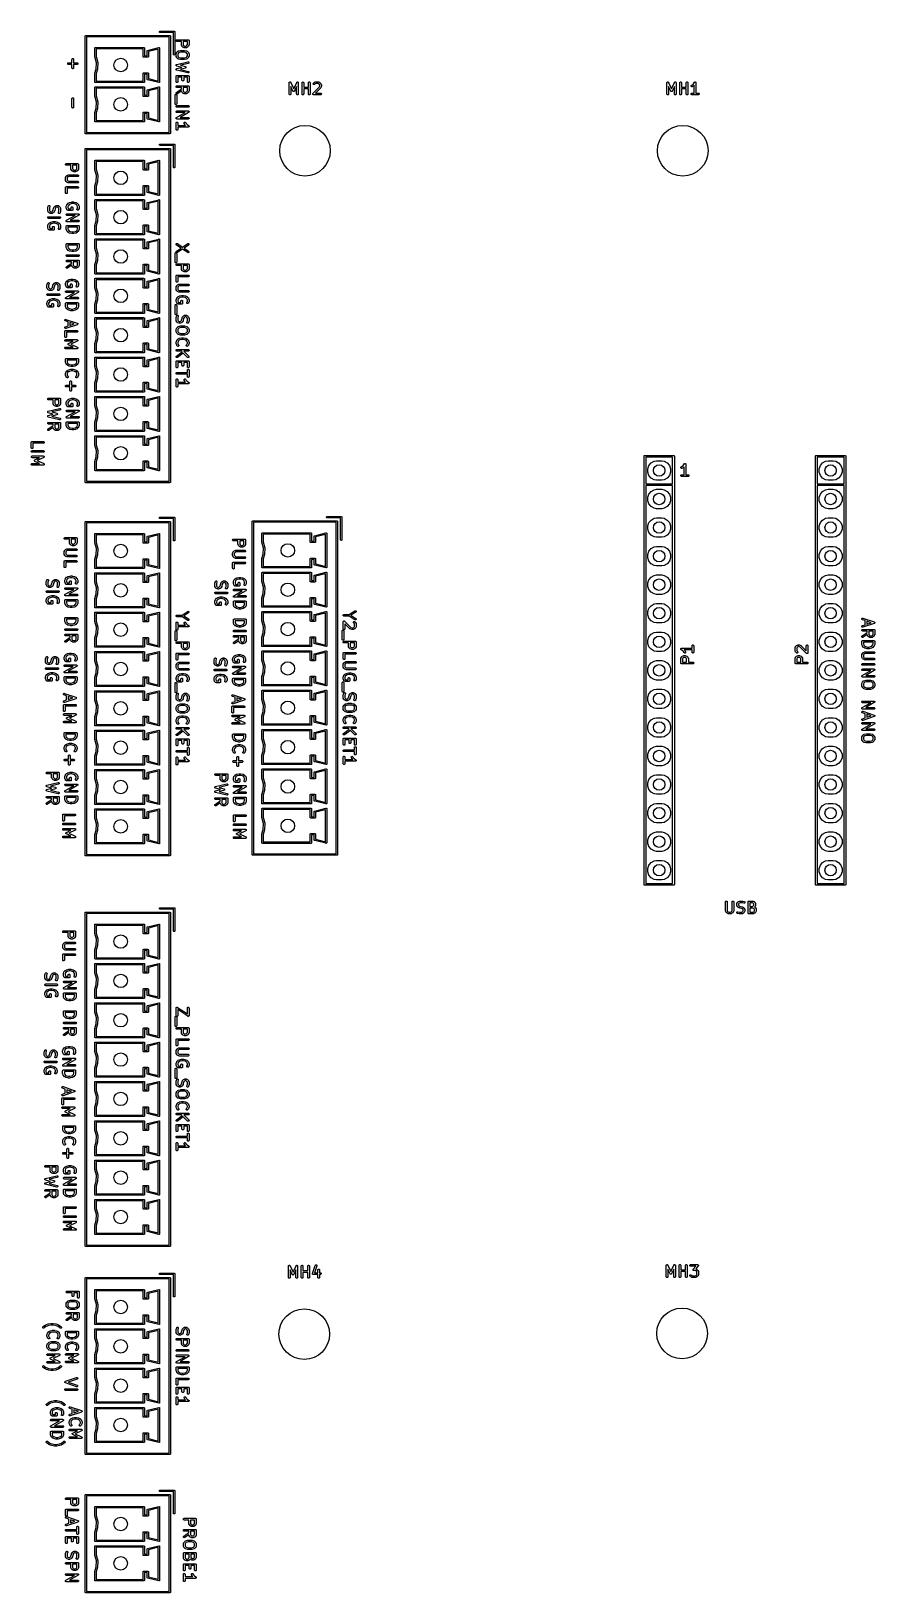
# Model space of a CAD drawing. Extents: x 84 to 159, y -171 to -32.
import ezdxf

# ---------------------------------------------------------------- set-up
doc = ezdxf.new("R2010")
doc.units = 0
doc.header["$MEASUREMENT"] = 0
doc.layers.add('BLACK', color=7, linetype='CONTINUOUS')

msp = doc.modelspace()

# ---------------------------------------------------------------- linework, layer by layer
at = {"layer": 'BLACK', "linetype": 'CONTINUOUS'}
for p, q in [((88.397, -32.6084), (88.3988, -32.6034)), ((88.397, -32.6137), (88.397, -32.6084)), ((88.397, -32.6138), (88.397, -32.6137)), ((88.397, -41.2284), (88.397, -32.6138)), ((88.3988, -32.6034), (88.3997, -32.5982)), ((88.3997, -32.5982), (88.4024, -32.5935)), ((88.4024, -32.5935), (88.4042, -32.5885)), ((88.4042, -32.5885), (88.4077, -32.5845)), ((88.4077, -32.5845), (88.4103, -32.5798)), ((88.4103, -32.5798), (88.4144, -32.5764)), ((88.4144, -32.5764), (88.4178, -32.5723)), ((88.4178, -32.5723), (88.4225, -32.5697)), ((88.4225, -32.5697), (88.4265, -32.5662)), ((88.4265, -32.5662), (88.4315, -32.5644)), ((88.4315, -32.5644), (88.4362, -32.5617)), ((88.4362, -32.5617), (88.4414, -32.5608)), ((88.4414, -32.5608), (88.4464, -32.559)), ((88.4464, -32.559), (88.4517, -32.559)), ((88.4517, -32.559), (88.4518, -32.559)), ((88.4518, -32.559), (95.9322, -32.559)), ((88.517, -32.679), (88.517, -41.179)), ((95.867, -32.679), (88.517, -32.679)), ((95.007, -32.2184), (95.0142, -32.1985)), ((95.007, -32.2396), (95.007, -32.2184)), ((95.0142, -32.2595), (95.007, -32.2396)), ((95.0142, -32.1985), (95.0278, -32.1823)), ((95.0278, -32.2757), (95.0142, -32.2595)), ((95.0278, -32.1823), (95.0462, -32.1717)), ((95.0462, -32.2863), (95.0278, -32.2757)), ((95.0462, -32.1717), (95.0618, -32.169)), ((95.0618, -32.289), (95.0462, -32.2863)), ((95.0618, -32.169), (96.3222, -32.169)), ((96.257, -32.289), (95.0618, -32.289)), ((95.867, -41.179), (95.867, -32.679)), ((95.9322, -32.559), (95.9323, -32.559)), ((95.9323, -32.559), (95.9376, -32.559)), ((95.9376, -32.559), (95.9426, -32.5608)), ((95.9426, -32.5608), (95.9478, -32.5617)), ((95.9478, -32.5617), (95.9525, -32.5644)), ((95.9525, -32.5644), (95.9575, -32.5662)), ((95.9575, -32.5662), (95.9615, -32.5697)), ((95.9615, -32.5697), (95.9662, -32.5723)), ((95.9662, -32.5723), (95.9696, -32.5764)), ((95.9696, -32.5764), (95.9737, -32.5798)), ((95.9737, -32.5798), (95.9763, -32.5845)), ((95.9763, -32.5845), (95.9798, -32.5885)), ((95.9798, -32.5885), (95.9816, -32.5935)), ((95.9816, -32.5935), (95.9843, -32.5982)), ((95.9843, -32.5982), (95.9852, -32.6034)), ((95.9852, -32.6034), (95.987, -32.6084)), ((95.987, -32.6084), (95.987, -32.6137)), ((95.987, -32.6137), (95.987, -32.6138)), ((95.987, -32.6138), (95.987, -41.2442)), ((96.257, -34.2342), (96.257, -32.289)), ((96.3222, -32.169), (96.3223, -32.169)), ((96.3223, -32.169), (96.3276, -32.169)), ((96.3276, -32.169), (96.3326, -32.1708)), ((96.3326, -32.1708), (96.3378, -32.1717)), ((96.3378, -32.1717), (96.3425, -32.1744)), ((96.3425, -32.1744), (96.3475, -32.1762)), ((96.3475, -32.1762), (96.3515, -32.1797)), ((96.3515, -32.1797), (96.3562, -32.1823)), ((96.3562, -32.1823), (96.3596, -32.1864)), ((96.3596, -32.1864), (96.3637, -32.1898)), ((96.3637, -32.1898), (96.3663, -32.1945)), ((96.3663, -32.1945), (96.3698, -32.1985)), ((96.3698, -32.1985), (96.3716, -32.2035)), ((96.3716, -32.2035), (96.3743, -32.2082)), ((96.3743, -32.2082), (96.3752, -32.2134)), ((96.3752, -32.2134), (96.377, -32.2184)), ((96.377, -32.2184), (96.377, -32.2237)), ((96.377, -32.2237), (96.377, -32.2238)), ((96.377, -32.2238), (96.377, -34.2342)), ((96.4908, -32.9874), (96.4997, -32.9629)), ((96.4908, -33.0135), (96.4908, -32.9874)), ((96.4997, -33.0379), (96.4908, -33.0135)), ((96.4997, -32.9629), (96.5164, -32.943)), ((96.5164, -33.0579), (96.4997, -33.0379)), ((96.5164, -32.943), (96.539, -32.93)), ((96.539, -33.0709), (96.5164, -33.0579)), ((96.539, -32.93), (96.5646, -32.9254)), ((96.5646, -33.0754), (96.539, -33.0709)), ((96.5646, -32.9254), (97.5646, -32.9254)), ((96.9658, -33.0754), (96.5646, -33.0754)), ((96.9658, -33.3814), (96.9658, -33.0754)), ((97.1158, -33.0754), (97.1158, -33.3637)), ((97.4896, -33.0754), (97.1158, -33.0754)), ((97.4896, -33.3637), (97.4896, -33.0754)), ((97.5646, -32.9254), (97.5711, -32.9266)), ((97.5711, -32.9266), (97.5776, -32.9266)), ((97.5776, -32.9266), (97.5838, -32.9288)), ((97.5838, -32.9288), (97.5903, -32.93)), ((97.5903, -32.93), (97.596, -32.9332)), ((97.596, -32.9332), (97.6021, -32.9355)), ((97.6021, -32.9355), (97.6071, -32.9397)), ((97.6071, -32.9397), (97.6128, -32.943)), ((97.6128, -32.943), (97.617, -32.948)), ((97.617, -32.948), (97.6221, -32.9522)), ((97.6221, -32.9522), (97.6254, -32.9579)), ((97.6254, -32.9579), (97.6296, -32.9629)), ((97.6296, -32.9629), (97.6318, -32.9691)), ((97.6318, -32.9691), (97.6351, -32.9748)), ((97.6351, -32.9748), (97.6362, -32.9812)), ((97.6362, -32.9812), (97.6385, -32.9874)), ((97.6385, -32.9874), (97.6385, -32.994)), ((97.6385, -32.994), (97.6396, -33.0004)), ((97.6396, -33.0004), (97.6396, -33.3814)), ((87.2296, -34.671), (87.2341, -34.6454)), ((87.2296, -34.977), (87.2296, -34.671)), ((87.2341, -34.6454), (87.2471, -34.6228)), ((87.2471, -34.6228), (87.2671, -34.6061)), ((87.2671, -34.6061), (87.2915, -34.5972)), ((87.2915, -34.5972), (87.3176, -34.5972)), ((87.3176, -34.5972), (87.3421, -34.6061)), ((87.3421, -34.6061), (87.362, -34.6228)), ((87.362, -34.6228), (87.375, -34.6454)), ((87.375, -34.6454), (87.3796, -34.671)), ((87.3796, -34.671), (87.3796, -34.977)), ((89.257, -33.6684), (89.2588, -33.6634)), ((89.257, -33.6738), (89.257, -33.6684)), ((89.257, -34.4342), (89.257, -33.6738)), ((89.2597, -34.4498), (89.257, -34.4342)), ((89.2588, -33.6634), (89.2597, -33.6582)), ((89.2597, -33.6582), (89.2624, -33.6536)), ((89.2612, -34.4523), (89.2597, -34.4498)), ((89.4021, -34.9691), (89.2612, -34.4523)), ((89.2624, -33.6536), (89.2642, -33.6485)), ((89.2642, -33.6485), (89.2677, -33.6444)), ((89.2677, -33.6444), (89.2703, -33.6398)), ((89.2703, -33.6398), (89.2744, -33.6364)), ((89.2744, -33.6364), (89.2778, -33.6323)), ((89.2778, -33.6323), (89.2825, -33.6297)), ((89.2825, -33.6297), (89.2865, -33.6262)), ((89.2865, -33.6262), (89.2915, -33.6244)), ((89.2915, -33.6244), (89.2962, -33.6217)), ((89.2962, -33.6217), (89.3014, -33.6208)), ((89.3014, -33.6208), (89.3064, -33.619)), ((89.3064, -33.619), (89.3117, -33.619)), ((89.3117, -33.619), (89.3118, -33.619)), ((89.3118, -33.619), (93.6222, -33.619)), ((89.377, -33.739), (89.377, -34.421)), ((93.557, -33.739), (89.377, -33.739)), ((89.377, -34.421), (89.5203, -34.9462)), ((93.557, -34.4184), (93.557, -33.739)), ((93.557, -34.4396), (93.557, -34.4184)), ((93.5588, -34.4446), (93.557, -34.4396)), ((93.5597, -34.4498), (93.5588, -34.4446)), ((93.5624, -34.4545), (93.5597, -34.4498)), ((93.5642, -34.4595), (93.5624, -34.4545)), ((93.5677, -34.4635), (93.5642, -34.4595)), ((93.5703, -34.4682), (93.5677, -34.4635)), ((93.5744, -34.4716), (93.5703, -34.4682)), ((93.5778, -34.4757), (93.5744, -34.4716)), ((93.5825, -34.4783), (93.5778, -34.4757)), ((93.5865, -34.4818), (93.5825, -34.4783)), ((93.5915, -34.4836), (93.5865, -34.4818)), ((93.5962, -34.4863), (93.5915, -34.4836)), ((93.6014, -34.4872), (93.5962, -34.4863)), ((93.6064, -34.489), (93.6014, -34.4872)), ((93.6117, -34.489), (93.6064, -34.489)), ((93.6118, -34.489), (93.6117, -34.489)), ((93.9722, -34.489), (93.6118, -34.489)), ((93.6222, -33.619), (93.6223, -33.619)), ((93.6223, -33.619), (93.6276, -33.619)), ((93.6276, -33.619), (93.6326, -33.6208)), ((93.6326, -33.6208), (93.6378, -33.6217)), ((93.6378, -33.6217), (93.6425, -33.6244)), ((93.6425, -33.6244), (93.6475, -33.6262)), ((93.6475, -33.6262), (93.6515, -33.6297)), ((93.6515, -33.6297), (93.6562, -33.6323)), ((93.6562, -33.6323), (93.6596, -33.6364)), ((93.6596, -33.6364), (93.6637, -33.6398)), ((93.6637, -33.6398), (93.6663, -33.6445)), ((93.6663, -33.6445), (93.6698, -33.6485)), ((93.6698, -33.6485), (93.6716, -33.6535)), ((93.6716, -33.6535), (93.6743, -33.6582)), ((93.6743, -33.6582), (93.6752, -33.6634)), ((93.6752, -33.6634), (93.677, -33.6684)), ((93.677, -33.6684), (93.677, -33.6737)), ((93.677, -33.6737), (93.677, -33.6738)), ((93.677, -33.6738), (93.677, -34.369)), ((93.677, -34.369), (93.907, -34.369)), ((93.9062, -33.9333), (93.907, -33.9259)), ((93.907, -33.9364), (93.9062, -33.9333)), ((93.907, -33.9238), (93.9075, -33.9207)), ((93.907, -33.9259), (93.907, -33.9238)), ((93.907, -34.369), (93.907, -33.9364)), ((93.9075, -33.9207), (93.9084, -33.9122)), ((93.9084, -33.9122), (93.9094, -33.9103)), ((93.9094, -33.9103), (93.9098, -33.9082)), ((93.9098, -33.9082), (93.914, -33.9008)), ((93.914, -33.9008), (93.9177, -33.8932)), ((93.9177, -33.8932), (93.9192, -33.8917)), ((93.9192, -33.8917), (93.9203, -33.8898)), ((93.9203, -33.8898), (93.9268, -33.8844)), ((93.9268, -33.8844), (93.9329, -33.8785)), ((93.9329, -33.8785), (93.9349, -33.8776)), ((93.9349, -33.8776), (93.9365, -33.8762)), ((93.9365, -33.8762), (93.9445, -33.8733)), ((93.9445, -33.8733), (93.9474, -33.8721)), ((93.9474, -33.8721), (93.9494, -33.8715)), ((93.9494, -33.8715), (93.9564, -33.869)), ((93.9564, -33.869), (93.9596, -33.869)), ((93.9596, -33.869), (94.9494, -33.6215)), ((93.9723, -34.489), (93.9722, -34.489)), ((93.9776, -34.489), (93.9723, -34.489)), ((93.9826, -34.4872), (93.9776, -34.489)), ((93.9878, -34.4863), (93.9826, -34.4872)), ((93.9925, -34.4836), (93.9878, -34.4863)), ((93.9975, -34.4818), (93.9925, -34.4836)), ((94.0015, -34.4783), (93.9975, -34.4818)), ((94.0062, -34.4757), (94.0015, -34.4783)), ((94.0096, -34.4716), (94.0062, -34.4757)), ((94.0137, -34.4682), (94.0096, -34.4716)), ((94.0163, -34.4635), (94.0137, -34.4682)), ((94.0198, -34.4595), (94.0163, -34.4635)), ((94.0216, -34.4545), (94.0198, -34.4595)), ((94.0243, -34.4498), (94.0216, -34.4545)), ((94.0252, -34.4446), (94.0243, -34.4498)), ((94.027, -34.4396), (94.0252, -34.4446)), ((94.907, -33.7558), (94.027, -33.9758)), ((94.027, -33.9758), (94.027, -34.4342)), ((94.027, -34.4342), (94.027, -34.4343)), ((94.027, -34.4343), (94.027, -34.4396)), ((94.907, -36.6022), (94.907, -33.7558)), ((94.9494, -33.6215), (94.9564, -33.619)), ((94.9564, -33.619), (94.9649, -33.619)), ((94.9649, -33.619), (94.9733, -33.6184)), ((94.9733, -33.6184), (94.9754, -33.619)), ((94.9754, -33.619), (94.9776, -33.619)), ((94.9776, -33.619), (94.9855, -33.6219)), ((94.9855, -33.6219), (94.9937, -33.6242)), ((94.9937, -33.6242), (94.9954, -33.6255)), ((94.9954, -33.6255), (94.9975, -33.6262)), ((94.9975, -33.6262), (95.004, -33.6317)), ((95.004, -33.6317), (95.0108, -33.6367)), ((95.0108, -33.6367), (95.012, -33.6384)), ((95.012, -33.6384), (95.0137, -33.6398)), ((95.0137, -33.6398), (95.0179, -33.6472)), ((95.0179, -33.6472), (95.0226, -33.6542)), ((95.0226, -33.6542), (95.0232, -33.6563)), ((95.0232, -33.6563), (95.0243, -33.6582)), ((95.0243, -33.6582), (95.0257, -33.6665)), ((95.0257, -33.6665), (95.0278, -33.6747)), ((95.0278, -33.6747), (95.027, -33.6821)), ((95.027, -33.6821), (95.027, -36.6759)), ((96.2597, -34.2498), (96.257, -34.2342)), ((96.2703, -34.2682), (96.2597, -34.2498)), ((96.2865, -34.2818), (96.2703, -34.2682)), ((96.3064, -34.289), (96.2865, -34.2818)), ((96.3276, -34.289), (96.3064, -34.289)), ((96.3475, -34.2818), (96.3276, -34.289)), ((96.3637, -34.2682), (96.3475, -34.2818)), ((96.3743, -34.2498), (96.3637, -34.2682)), ((96.377, -34.2342), (96.3743, -34.2498)), ((96.4896, -34.1909), (96.4904, -34.1866)), ((96.4896, -34.3814), (96.4896, -34.1909)), ((96.4904, -34.3856), (96.4896, -34.3814)), ((96.4901, -34.1823), (96.4926, -34.1739)), ((96.4904, -34.1866), (96.4901, -34.1823)), ((96.4901, -34.39), (96.4904, -34.3856)), ((96.4926, -34.3984), (96.4901, -34.39)), ((96.4926, -34.1739), (96.4941, -34.1653)), ((96.4941, -34.407), (96.4926, -34.3984)), ((96.4941, -34.1653), (96.4963, -34.1615)), ((96.4963, -34.4108), (96.4941, -34.407)), ((96.4963, -34.1615), (96.4975, -34.1574)), ((96.4975, -34.4149), (96.4963, -34.4108)), ((96.4975, -34.1574), (96.5452, -34.0621)), ((96.5452, -34.5102), (96.4975, -34.4149)), ((96.5452, -34.0621), (96.5523, -34.0525)), ((96.5523, -34.5198), (96.5452, -34.5102)), ((96.5523, -34.0525), (96.5592, -34.0426)), ((96.5592, -34.5297), (96.5523, -34.5198)), ((96.5592, -34.0426), (96.6544, -33.9474)), ((96.6544, -34.6249), (96.5592, -34.5297)), ((96.6739, -34.1401), (96.6396, -34.2086)), ((96.6396, -34.2086), (96.6396, -34.3637)), ((96.6396, -34.3637), (96.6739, -34.4322)), ((96.6544, -33.9474), (96.6603, -33.9433)), ((96.6603, -34.629), (96.6544, -34.6249)), ((96.6603, -33.9433), (96.6655, -33.9383)), ((96.6655, -34.634), (96.6603, -34.629)), ((96.6655, -33.9383), (96.6709, -33.9359)), ((96.6709, -34.6364), (96.6655, -34.634)), ((96.6709, -33.9359), (96.6758, -33.9325)), ((96.6758, -34.6398), (96.6709, -34.6364)), ((96.7458, -34.0682), (96.6739, -34.1401)), ((96.6739, -34.4322), (96.7458, -34.5041)), ((96.6758, -33.9325), (96.6827, -33.9306)), ((96.6827, -34.6417), (96.6758, -34.6398)), ((96.6827, -33.9306), (96.6893, -33.9277)), ((96.6893, -34.6446), (96.6827, -34.6417)), ((96.6893, -33.9277), (96.8798, -33.88)), ((96.8798, -34.6922), (96.6893, -34.6446)), ((96.9072, -34.0278), (96.7458, -34.0682)), ((96.7458, -34.5041), (96.9072, -34.5445)), ((96.8798, -33.88), (96.8889, -33.8794)), ((96.8889, -34.6929), (96.8798, -34.6922)), ((96.8889, -33.8794), (96.898, -33.8778)), ((96.898, -34.6945), (96.8889, -34.6929)), ((96.898, -33.8778), (97.2313, -33.8778)), ((97.2313, -34.6945), (96.898, -34.6945)), ((97.2221, -34.0278), (96.9072, -34.0278)), ((96.9072, -34.5445), (97.2221, -34.5445)), ((96.9666, -33.3856), (96.9658, -33.3814)), ((96.9663, -33.39), (96.9666, -33.3856)), ((96.9688, -33.3984), (96.9663, -33.39)), ((96.9703, -33.407), (96.9688, -33.3984)), ((96.9725, -33.4108), (96.9703, -33.407)), ((96.9737, -33.4149), (96.9725, -33.4108)), ((97.0213, -33.5102), (96.9737, -33.4149)), ((97.0285, -33.5198), (97.0213, -33.5102)), ((97.0354, -33.5297), (97.0285, -33.5198)), ((97.083, -33.5773), (97.0354, -33.5297)), ((97.0928, -33.5842), (97.083, -33.5773)), ((97.1025, -33.5913), (97.0928, -33.5842)), ((97.1977, -33.6389), (97.1025, -33.5913)), ((97.1158, -33.3637), (97.1501, -33.4322)), ((97.1501, -33.4322), (97.1805, -33.4626)), ((97.1805, -33.4626), (97.249, -33.4969)), ((97.2019, -33.6402), (97.1977, -33.6389)), ((97.2056, -33.6423), (97.2019, -33.6402)), ((97.2143, -33.6439), (97.2056, -33.6423)), ((97.2227, -33.6464), (97.2143, -33.6439)), ((97.3834, -34.0682), (97.2221, -34.0278)), ((97.2221, -34.5445), (97.3834, -34.5041)), ((97.227, -33.6461), (97.2227, -33.6464)), ((97.2313, -33.6469), (97.227, -33.6461)), ((97.3741, -33.6469), (97.2313, -33.6469)), ((97.2313, -33.8778), (97.2403, -33.8794)), ((97.2403, -34.6929), (97.2313, -34.6945)), ((97.2403, -33.8794), (97.2495, -33.88)), ((97.2495, -34.6922), (97.2403, -34.6929)), ((97.249, -33.4969), (97.3564, -33.4969)), ((97.2495, -33.88), (97.44, -33.9277)), ((97.44, -34.6446), (97.2495, -34.6922)), ((97.3564, -33.4969), (97.425, -33.4626)), ((97.3784, -33.6461), (97.3741, -33.6469)), ((97.3827, -33.6464), (97.3784, -33.6461)), ((97.3911, -33.6439), (97.3827, -33.6464)), ((97.4554, -34.1401), (97.3834, -34.0682)), ((97.3834, -34.5041), (97.4554, -34.4322)), ((97.3998, -33.6423), (97.3911, -33.6439)), ((97.4035, -33.6402), (97.3998, -33.6423)), ((97.4077, -33.6389), (97.4035, -33.6402)), ((97.5029, -33.5913), (97.4077, -33.6389)), ((97.425, -33.4626), (97.4554, -33.4322)), ((97.44, -33.9277), (97.4465, -33.9306)), ((97.4465, -34.6417), (97.44, -34.6446)), ((97.4465, -33.9306), (97.4535, -33.9325)), ((97.4535, -34.6398), (97.4465, -34.6417)), ((97.4535, -33.9325), (97.4583, -33.9359)), ((97.4583, -34.6364), (97.4535, -34.6398)), ((97.4554, -33.4322), (97.4896, -33.3637)), ((97.4896, -34.2086), (97.4554, -34.1401)), ((97.4554, -34.4322), (97.4896, -34.3637)), ((97.4583, -33.9359), (97.4637, -33.9383)), ((97.4637, -34.634), (97.4583, -34.6364)), ((97.4637, -33.9383), (97.4689, -33.9433)), ((97.4689, -34.629), (97.4637, -34.634)), ((97.4689, -33.9433), (97.4748, -33.9474)), ((97.4748, -34.6249), (97.4689, -34.629)), ((97.4748, -33.9474), (97.57, -34.0426)), ((97.57, -34.5297), (97.4748, -34.6249)), ((97.4896, -34.3637), (97.4896, -34.2086)), ((97.5126, -33.5842), (97.5029, -33.5913)), ((97.5224, -33.5773), (97.5126, -33.5842)), ((97.57, -33.5297), (97.5224, -33.5773)), ((97.5769, -33.5198), (97.57, -33.5297)), ((97.57, -34.0426), (97.5769, -34.0525)), ((97.5769, -34.5198), (97.57, -34.5297)), ((97.5841, -33.5102), (97.5769, -33.5198)), ((97.5769, -34.0525), (97.5841, -34.0621)), ((97.5841, -34.5102), (97.5769, -34.5198)), ((97.6317, -33.4149), (97.5841, -33.5102)), ((97.5841, -34.0621), (97.6317, -34.1574)), ((97.6317, -34.4149), (97.5841, -34.5102)), ((97.6329, -33.4108), (97.6317, -33.4149)), ((97.6317, -34.1574), (97.6329, -34.1615)), ((97.6329, -34.4108), (97.6317, -34.4149)), ((97.6351, -33.407), (97.6329, -33.4108)), ((97.6329, -34.1615), (97.6351, -34.1653)), ((97.6351, -34.407), (97.6329, -34.4108)), ((97.6366, -33.3984), (97.6351, -33.407)), ((97.6351, -34.1653), (97.6366, -34.1739)), ((97.6366, -34.3984), (97.6351, -34.407)), ((97.6391, -33.39), (97.6366, -33.3984)), ((97.6366, -34.1739), (97.6391, -34.1823)), ((97.6391, -34.39), (97.6366, -34.3984)), ((97.6396, -33.3814), (97.6389, -33.3856)), ((97.6389, -33.3856), (97.6391, -33.39)), ((97.6391, -34.1823), (97.6389, -34.1866)), ((97.6389, -34.1866), (97.6396, -34.1909)), ((97.6396, -34.3814), (97.6389, -34.3856)), ((97.6389, -34.3856), (97.6391, -34.39)), ((97.6396, -34.1909), (97.6396, -34.3814)), ((86.8498, -35.039), (86.8587, -35.0145)), ((86.8498, -35.065), (86.8498, -35.039)), ((86.8587, -35.0895), (86.8498, -35.065)), ((86.8587, -35.0145), (86.8754, -34.9945)), ((86.8754, -35.1095), (86.8587, -35.0895)), ((86.8754, -34.9945), (86.898, -34.9815)), ((86.898, -35.1225), (86.8754, -35.1095)), ((86.898, -34.9815), (86.9236, -34.977)), ((86.9236, -35.127), (86.898, -35.1225)), ((86.9236, -34.977), (87.2296, -34.977)), ((87.2296, -35.127), (86.9236, -35.127)), ((87.2296, -35.433), (87.2296, -35.127)), ((87.2341, -35.4586), (87.2296, -35.433)), ((87.2471, -35.4812), (87.2341, -35.4586)), ((87.2671, -35.4979), (87.2471, -35.4812)), ((87.2915, -35.5068), (87.2671, -35.4979)), ((87.3176, -35.5068), (87.2915, -35.5068)), ((87.3421, -35.4979), (87.3176, -35.5068)), ((87.362, -35.4812), (87.3421, -35.4979)), ((87.375, -35.4586), (87.362, -35.4812)), ((87.3796, -35.433), (87.375, -35.4586)), ((87.3796, -34.977), (87.6855, -34.977)), ((87.6855, -35.127), (87.3796, -35.127)), ((87.3796, -35.127), (87.3796, -35.433)), ((87.6855, -34.977), (87.7112, -34.9815)), ((87.7112, -35.1225), (87.6855, -35.127)), ((87.7112, -34.9815), (87.7337, -34.9945)), ((87.7337, -35.1095), (87.7112, -35.1225)), ((87.7337, -34.9945), (87.7505, -35.0145)), ((87.7505, -35.0895), (87.7337, -35.1095)), ((87.7505, -35.0145), (87.7594, -35.039)), ((87.7594, -35.065), (87.7505, -35.0895)), ((87.7594, -35.039), (87.7594, -35.065)), ((89.257, -35.9238), (89.2597, -35.9082)), ((89.257, -36.6842), (89.257, -35.9238)), ((89.2597, -35.9082), (89.2617, -35.9047)), ((89.2617, -35.9047), (89.3849, -35.5043)), ((89.5019, -35.5319), (89.377, -35.9382)), ((89.377, -35.9382), (89.377, -36.619)), ((89.3849, -35.5043), (89.4021, -34.9691)), ((89.5024, -35.5286), (89.5019, -35.5319)), ((89.5035, -35.5255), (89.5024, -35.5286)), ((89.5046, -35.5162), (89.5035, -35.5255)), ((89.5223, -34.964), (89.5046, -35.5162)), ((89.5203, -34.9462), (89.522, -34.9555)), ((89.522, -34.9555), (89.5219, -34.9597)), ((89.5219, -34.9597), (89.5223, -34.964)), ((93.557, -35.9184), (93.5588, -35.9134)), ((93.557, -35.9237), (93.557, -35.9184)), ((93.557, -35.9238), (93.557, -35.9237)), ((93.557, -36.619), (93.557, -35.9238)), ((93.5588, -35.9134), (93.5597, -35.9082)), ((93.5597, -35.9082), (93.5624, -35.9035)), ((93.5624, -35.9035), (93.5642, -35.8985)), ((93.5642, -35.8985), (93.5677, -35.8945)), ((93.5677, -35.8945), (93.5703, -35.8898)), ((93.5703, -35.8898), (93.5744, -35.8864)), ((93.5744, -35.8864), (93.5778, -35.8823)), ((93.5778, -35.8823), (93.5825, -35.8797)), ((93.5825, -35.8797), (93.5865, -35.8762)), ((93.5865, -35.8762), (93.5915, -35.8744)), ((93.5915, -35.8744), (93.5962, -35.8717)), ((93.5962, -35.8717), (93.6014, -35.8708)), ((93.6014, -35.8708), (93.6064, -35.869)), ((93.6064, -35.869), (93.6117, -35.869)), ((93.6117, -35.869), (93.6118, -35.869)), ((93.6118, -35.869), (93.9722, -35.869)), ((93.907, -35.989), (93.677, -35.989)), ((93.677, -35.989), (93.677, -36.6842)), ((93.907, -36.4216), (93.907, -35.989)), ((93.9722, -35.869), (93.9723, -35.869)), ((93.9723, -35.869), (93.9776, -35.869)), ((93.9776, -35.869), (93.9826, -35.8708)), ((93.9826, -35.8708), (93.9878, -35.8717)), ((93.9878, -35.8717), (93.9925, -35.8744)), ((93.9925, -35.8744), (93.9975, -35.8762)), ((93.9975, -35.8762), (94.0015, -35.8797)), ((94.0015, -35.8797), (94.0062, -35.8823)), ((94.0062, -35.8823), (94.0096, -35.8864)), ((94.0096, -35.8864), (94.0137, -35.8898)), ((94.0137, -35.8898), (94.0163, -35.8945)), ((94.0163, -35.8945), (94.0198, -35.8985)), ((94.0198, -35.8985), (94.0216, -35.9035)), ((94.0216, -35.9035), (94.0243, -35.9082)), ((94.0243, -35.9082), (94.0252, -35.9134)), ((94.0252, -35.9134), (94.027, -35.9184)), ((94.027, -35.9184), (94.027, -35.9237)), ((94.027, -35.9237), (94.027, -35.9238)), ((94.027, -35.9238), (94.027, -36.3822)), ((96.4898, -35.1953), (96.4904, -35.1899)), ((96.4915, -35.2028), (96.4898, -35.1953)), ((96.4898, -35.5674), (96.4915, -35.56)), ((96.4904, -35.5729), (96.4898, -35.5674)), ((96.4899, -35.1845), (96.4919, -35.1771)), ((96.4904, -35.1899), (96.4899, -35.1845)), ((96.4899, -35.5783), (96.4904, -35.5729)), ((96.4919, -35.5857), (96.4899, -35.5783)), ((96.4922, -35.2104), (96.4915, -35.2028)), ((96.4915, -35.56), (96.4922, -35.5524)), ((96.4919, -35.1771), (96.4927, -35.1695)), ((96.4927, -35.5933), (96.4919, -35.5857)), ((96.4945, -35.2154), (96.4922, -35.2104)), ((96.4922, -35.5524), (96.4945, -35.5474)), ((96.4927, -35.1695), (96.4952, -35.1646)), ((96.4952, -35.5982), (96.4927, -35.5933)), ((96.4958, -35.2207), (96.4945, -35.2154)), ((96.4945, -35.5474), (96.4958, -35.5421)), ((96.4952, -35.1646), (96.4966, -35.1593)), ((96.4966, -35.6035), (96.4952, -35.5982)), ((96.5, -35.2271), (96.4958, -35.2207)), ((96.4958, -35.5421), (96.5, -35.5357)), ((96.4966, -35.1593), (96.501, -35.153)), ((96.501, -35.6097), (96.4966, -35.6035)), ((96.5032, -35.234), (96.5, -35.2271)), ((96.5, -35.5357), (96.5032, -35.5288)), ((96.501, -35.153), (96.5044, -35.1462)), ((96.5044, -35.6166), (96.501, -35.6097)), ((96.5071, -35.2379), (96.5032, -35.234)), ((96.5032, -35.5288), (96.5071, -35.5249)), ((96.5044, -35.1462), (96.5084, -35.1424)), ((96.5084, -35.6203), (96.5044, -35.6166)), ((96.5101, -35.2424), (96.5071, -35.2379)), ((96.5071, -35.5249), (96.5101, -35.5203)), ((96.5084, -35.1424), (96.5115, -35.1379)), ((96.5115, -35.6248), (96.5084, -35.6203)), ((96.5163, -35.247), (96.5101, -35.2424)), ((96.5101, -35.5203), (96.5163, -35.5158)), ((96.5115, -35.1379), (96.5178, -35.1335)), ((96.5178, -35.6292), (96.5115, -35.6248)), ((96.5217, -35.2524), (96.5163, -35.247)), ((96.5163, -35.5158), (96.5217, -35.5104)), ((96.5178, -35.1335), (96.5233, -35.1283)), ((96.5233, -35.6345), (96.5178, -35.6292)), ((96.5266, -35.2547), (96.5217, -35.2524)), ((96.5217, -35.5104), (96.5266, -35.5081)), ((96.5233, -35.1283), (96.5284, -35.1261)), ((96.5284, -35.6366), (96.5233, -35.6345)), ((96.531, -35.258), (96.5266, -35.2547)), ((96.5266, -35.5081), (96.531, -35.5048)), ((96.5284, -35.1261), (96.5328, -35.123)), ((96.5328, -35.6398), (96.5284, -35.6366)), ((96.5384, -35.2601), (96.531, -35.258)), ((96.531, -35.5048), (96.5384, -35.5026)), ((96.5328, -35.123), (96.5402, -35.121)), ((96.5402, -35.6418), (96.5328, -35.6398)), ((96.5453, -35.2634), (96.5384, -35.2601)), ((96.5384, -35.5026), (96.5453, -35.4994)), ((96.539, -36.1204), (96.5454, -36.1193)), ((96.5402, -35.121), (96.5472, -35.1179)), ((96.5472, -35.6448), (96.5402, -35.6418)), ((96.9878, -35.3814), (96.5453, -35.2634)), ((96.5453, -35.4994), (96.9878, -35.3814)), ((96.5454, -36.1193), (96.5516, -36.117)), ((96.5472, -35.1179), (97.5472, -34.8798)), ((97.5472, -35.8829), (96.5472, -35.6448)), ((96.5516, -36.117), (96.5582, -36.117)), ((96.5582, -36.117), (96.5646, -36.1159)), ((96.5646, -36.1159), (97.5646, -36.1159)), ((97.582, -35.0258), (96.8711, -35.195)), ((96.8711, -35.195), (97.2982, -35.3089)), ((97.2982, -35.4538), (96.8711, -35.5677)), ((96.8711, -35.5677), (97.582, -35.737)), ((97.2982, -35.3089), (97.3043, -35.3117)), ((97.3043, -35.451), (97.2982, -35.4538)), ((97.3043, -35.3117), (97.3107, -35.3134)), ((97.3107, -35.4493), (97.3043, -35.451)), ((97.3107, -35.3134), (97.316, -35.3172)), ((97.316, -35.4456), (97.3107, -35.4493)), ((97.316, -35.3172), (97.3218, -35.3199)), ((97.3218, -35.4429), (97.316, -35.4456)), ((97.3218, -35.3199), (97.3266, -35.3246)), ((97.3266, -35.4382), (97.3218, -35.4429)), ((97.3266, -35.3246), (97.332, -35.3284)), ((97.332, -35.4343), (97.3266, -35.4382)), ((97.332, -35.3284), (97.3357, -35.3337)), ((97.3357, -35.429), (97.332, -35.4343)), ((97.3357, -35.3337), (97.3403, -35.3383)), ((97.3403, -35.4245), (97.3357, -35.429)), ((97.3403, -35.3383), (97.3431, -35.3443)), ((97.3431, -35.4185), (97.3403, -35.4245)), ((97.3431, -35.3443), (97.3469, -35.3498)), ((97.3469, -35.413), (97.3431, -35.4185)), ((97.3469, -35.3498), (97.3486, -35.356)), ((97.3486, -35.4067), (97.3469, -35.413)), ((97.3486, -35.356), (97.3513, -35.3619)), ((97.3513, -35.4009), (97.3486, -35.4067)), ((97.3513, -35.3619), (97.3519, -35.3685)), ((97.3519, -35.3943), (97.3513, -35.4009)), ((97.3519, -35.3685), (97.3536, -35.3749)), ((97.3536, -35.3878), (97.3519, -35.3943)), ((97.3536, -35.3749), (97.3531, -35.3814)), ((97.3531, -35.3814), (97.3536, -35.3878)), ((97.5472, -34.8798), (97.5733, -34.8783)), ((97.5733, -35.8845), (97.5472, -35.8829)), ((97.5646, -36.1159), (97.5711, -36.117)), ((97.5711, -36.117), (97.5776, -36.117)), ((97.5733, -34.8783), (97.5982, -34.8858)), ((97.5982, -35.877), (97.5733, -35.8845)), ((97.5776, -36.117), (97.5838, -36.1193)), ((97.6059, -35.0154), (97.582, -35.0258)), ((97.582, -35.737), (97.6059, -35.7473)), ((97.5838, -36.1193), (97.5903, -36.1204)), ((97.5982, -34.8858), (97.6191, -34.9013)), ((97.6191, -35.8615), (97.5982, -35.877)), ((97.6248, -34.9975), (97.6059, -35.0154)), ((97.6059, -35.7473), (97.6248, -35.7652)), ((97.6191, -34.9013), (97.6335, -34.923)), ((97.6335, -35.8397), (97.6191, -35.8615)), ((97.6365, -34.9742), (97.6248, -34.9975)), ((97.6248, -35.7652), (97.6365, -35.7885)), ((97.6335, -34.923), (97.6395, -34.9484)), ((97.6395, -35.8144), (97.6335, -35.8397)), ((97.6395, -34.9484), (97.6365, -34.9742)), ((97.6365, -35.7885), (97.6395, -35.8144)), ((89.257, -36.6843), (89.257, -36.6842)), ((89.257, -36.6896), (89.257, -36.6843)), ((89.2588, -36.6946), (89.257, -36.6896)), ((89.257, -37.1684), (89.2588, -37.1634)), ((89.257, -37.1738), (89.257, -37.1684)), ((89.257, -37.9342), (89.257, -37.1738)), ((89.2597, -36.6998), (89.2588, -36.6946)), ((89.2588, -37.1634), (89.2597, -37.1582)), ((89.2624, -36.7045), (89.2597, -36.6998)), ((89.2597, -37.1582), (89.2624, -37.1536)), ((89.2642, -36.7095), (89.2624, -36.7045)), ((89.2624, -37.1536), (89.2642, -37.1485)), ((89.2677, -36.7135), (89.2642, -36.7095)), ((89.2642, -37.1485), (89.2677, -37.1444)), ((89.2703, -36.7182), (89.2677, -36.7135)), ((89.2677, -37.1444), (89.2703, -37.1398)), ((89.2744, -36.7216), (89.2703, -36.7182)), ((89.2703, -37.1398), (89.2744, -37.1364)), ((89.2778, -36.7257), (89.2744, -36.7216)), ((89.2744, -37.1364), (89.2778, -37.1323)), ((89.2825, -36.7283), (89.2778, -36.7257)), ((89.2778, -37.1323), (89.2825, -37.1297)), ((89.2865, -36.7318), (89.2825, -36.7283)), ((89.2825, -37.1297), (89.2865, -37.1262)), ((89.2915, -36.7336), (89.2865, -36.7318)), ((89.2865, -37.1262), (89.2915, -37.1244)), ((89.2962, -36.7363), (89.2915, -36.7336)), ((89.2915, -37.1244), (89.2962, -37.1217)), ((89.3014, -36.7372), (89.2962, -36.7363)), ((89.2962, -37.1217), (89.3014, -37.1208)), ((89.3064, -36.739), (89.3014, -36.7372)), ((89.3014, -37.1208), (89.3064, -37.119)), ((89.3117, -36.739), (89.3064, -36.739)), ((89.3064, -37.119), (89.3117, -37.119)), ((89.3118, -36.739), (89.3117, -36.739)), ((89.3117, -37.119), (89.3118, -37.119)), ((93.6222, -36.739), (89.3118, -36.739)), ((89.3118, -37.119), (93.6222, -37.119)), ((89.377, -36.619), (93.557, -36.619)), ((89.377, -37.239), (89.377, -37.921)), ((93.557, -37.239), (89.377, -37.239)), ((93.557, -37.9184), (93.557, -37.239)), ((93.6223, -36.739), (93.6222, -36.739)), ((93.6222, -37.119), (93.6223, -37.119)), ((93.6276, -36.739), (93.6223, -36.739)), ((93.6223, -37.119), (93.6276, -37.119)), ((93.6326, -36.7372), (93.6276, -36.739)), ((93.6276, -37.119), (93.6326, -37.1208)), ((93.6378, -36.7363), (93.6326, -36.7372)), ((93.6326, -37.1208), (93.6378, -37.1217)), ((93.6425, -36.7336), (93.6378, -36.7363)), ((93.6378, -37.1217), (93.6425, -37.1244)), ((93.6475, -36.7318), (93.6425, -36.7336)), ((93.6425, -37.1244), (93.6475, -37.1262)), ((93.6515, -36.7283), (93.6475, -36.7318)), ((93.6475, -37.1262), (93.6515, -37.1297)), ((93.6562, -36.7257), (93.6515, -36.7283)), ((93.6515, -37.1297), (93.6562, -37.1323)), ((93.6596, -36.7216), (93.6562, -36.7257)), ((93.6562, -37.1323), (93.6596, -37.1364)), ((93.6637, -36.7182), (93.6596, -36.7216)), ((93.6596, -37.1364), (93.6637, -37.1398)), ((93.6663, -36.7135), (93.6637, -36.7182)), ((93.6637, -37.1398), (93.6663, -37.1445)), ((93.6698, -36.7095), (93.6663, -36.7135)), ((93.6663, -37.1445), (93.6698, -37.1485)), ((93.6716, -36.7045), (93.6698, -36.7095)), ((93.6698, -37.1485), (93.6716, -37.1535)), ((93.6743, -36.6998), (93.6716, -36.7045)), ((93.6716, -37.1535), (93.6743, -37.1582)), ((93.6752, -36.6946), (93.6743, -36.6998)), ((93.6743, -37.1582), (93.6752, -37.1634)), ((93.677, -36.6896), (93.6752, -36.6946)), ((93.6752, -37.1634), (93.677, -37.1684)), ((93.677, -36.6842), (93.677, -36.6843)), ((93.677, -36.6843), (93.677, -36.6896)), ((93.677, -37.1684), (93.677, -37.1737)), ((93.677, -37.1737), (93.677, -37.1738)), ((93.677, -37.1738), (93.677, -37.869)), ((93.9062, -36.4247), (93.907, -36.4216)), ((93.907, -36.4321), (93.9062, -36.4247)), ((93.9062, -37.4333), (93.907, -37.4259)), ((93.907, -37.4364), (93.9062, -37.4333)), ((93.907, -36.4342), (93.907, -36.4321)), ((93.9075, -36.4373), (93.907, -36.4342)), ((93.907, -37.4238), (93.9075, -37.4207)), ((93.907, -37.4259), (93.907, -37.4238)), ((93.907, -37.869), (93.907, -37.4364)), ((93.9084, -36.4458), (93.9075, -36.4373)), ((93.9075, -37.4207), (93.9084, -37.4122)), ((93.9094, -36.4477), (93.9084, -36.4458)), ((93.9084, -37.4122), (93.9094, -37.4103)), ((93.9097, -36.4498), (93.9094, -36.4477)), ((93.9094, -37.4103), (93.9098, -37.4082)), ((93.914, -36.4572), (93.9097, -36.4498)), ((93.9098, -37.4082), (93.914, -37.4008)), ((93.9177, -36.4648), (93.914, -36.4572)), ((93.914, -37.4008), (93.9177, -37.3932)), ((93.9192, -36.4663), (93.9177, -36.4648)), ((93.9177, -37.3932), (93.9192, -37.3917)), ((93.9203, -36.4682), (93.9192, -36.4663)), ((93.9192, -37.3917), (93.9203, -37.3898)), ((93.9268, -36.4736), (93.9203, -36.4682)), ((93.9203, -37.3898), (93.9268, -37.3844)), ((93.9329, -36.4795), (93.9268, -36.4736)), ((93.9268, -37.3844), (93.9329, -37.3785)), ((93.9349, -36.4804), (93.9329, -36.4795)), ((93.9329, -37.3785), (93.9349, -37.3776)), ((93.9365, -36.4818), (93.9349, -36.4804)), ((93.9349, -37.3776), (93.9365, -37.3762)), ((93.9445, -36.4847), (93.9365, -36.4818)), ((93.9365, -37.3762), (93.9445, -37.3733)), ((93.9474, -36.4859), (93.9445, -36.4847)), ((93.9445, -37.3733), (93.9474, -37.3721)), ((93.9494, -36.4865), (93.9474, -36.4859)), ((93.9474, -37.3721), (93.9494, -37.3715)), ((93.9564, -36.489), (93.9494, -36.4865)), ((93.9494, -37.3715), (93.9564, -37.369)), ((93.9596, -36.489), (93.9564, -36.489)), ((93.9564, -37.369), (93.9596, -37.369)), ((94.9494, -36.7365), (93.9596, -36.489)), ((93.9596, -37.369), (94.9494, -37.1215)), ((94.027, -36.3822), (94.907, -36.6022)), ((94.907, -37.2558), (94.027, -37.4758)), ((94.027, -37.4758), (94.027, -37.9342)), ((94.907, -40.1022), (94.907, -37.2558)), ((94.9564, -36.739), (94.9494, -36.7365)), ((94.9494, -37.1215), (94.9564, -37.119)), ((94.9649, -36.739), (94.9564, -36.739)), ((94.9564, -37.119), (94.9649, -37.119)), ((94.9733, -36.7396), (94.9649, -36.739)), ((94.9649, -37.119), (94.9733, -37.1184)), ((94.9754, -36.739), (94.9733, -36.7396)), ((94.9733, -37.1184), (94.9754, -37.119)), ((94.9776, -36.739), (94.9754, -36.739)), ((94.9754, -37.119), (94.9776, -37.119)), ((94.9855, -36.7361), (94.9776, -36.739)), ((94.9776, -37.119), (94.9855, -37.1219)), ((94.9937, -36.7338), (94.9855, -36.7361)), ((94.9855, -37.1219), (94.9937, -37.1242)), ((94.9954, -36.7325), (94.9937, -36.7338)), ((94.9937, -37.1242), (94.9954, -37.1255)), ((94.9975, -36.7318), (94.9954, -36.7325)), ((94.9954, -37.1255), (94.9975, -37.1262)), ((95.004, -36.7263), (94.9975, -36.7318)), ((94.9975, -37.1262), (95.004, -37.1317)), ((95.0108, -36.7214), (95.004, -36.7263)), ((95.004, -37.1317), (95.0108, -37.1367)), ((95.012, -36.7196), (95.0108, -36.7214)), ((95.0108, -37.1367), (95.012, -37.1384)), ((95.0137, -36.7182), (95.012, -36.7196)), ((95.012, -37.1384), (95.0137, -37.1398)), ((95.0179, -36.7108), (95.0137, -36.7182)), ((95.0137, -37.1398), (95.0179, -37.1472)), ((95.0226, -36.7038), (95.0179, -36.7108)), ((95.0179, -37.1472), (95.0226, -37.1542)), ((95.0232, -36.7017), (95.0226, -36.7038)), ((95.0226, -37.1542), (95.0232, -37.1563)), ((95.0243, -36.6998), (95.0232, -36.7017)), ((95.0232, -37.1563), (95.0243, -37.1582)), ((95.0257, -36.6915), (95.0243, -36.6998)), ((95.0243, -37.1582), (95.0257, -37.1665)), ((95.0278, -36.6833), (95.0257, -36.6915)), ((95.0257, -37.1665), (95.0278, -37.1747)), ((95.027, -36.6759), (95.0278, -36.6833)), ((95.0278, -37.1747), (95.027, -37.1821)), ((95.027, -37.1821), (95.027, -40.1759)), ((96.4896, -36.1909), (96.4908, -36.1844)), ((96.4896, -36.6671), (96.4896, -36.1909)), ((96.4941, -36.6927), (96.4896, -36.6671)), ((96.4908, -36.1779), (96.493, -36.1717)), ((96.4908, -36.1844), (96.4908, -36.1779)), ((96.4908, -37.0826), (96.4997, -37.0582)), ((96.4908, -37.1087), (96.4908, -37.0826)), ((96.4997, -37.1332), (96.4908, -37.1087)), ((96.493, -36.1717), (96.4941, -36.1653)), ((96.4941, -36.1653), (96.4974, -36.1596)), ((96.5072, -36.7153), (96.4941, -36.6927)), ((96.4974, -36.1596), (96.4997, -36.1534)), ((96.4997, -36.1534), (96.5039, -36.1484)), ((96.4997, -37.0582), (96.5164, -37.0382)), ((96.5164, -37.1531), (96.4997, -37.1332)), ((96.5039, -36.1484), (96.5072, -36.1427)), ((96.5072, -36.1427), (96.5122, -36.1385)), ((96.5271, -36.732), (96.5072, -36.7153)), ((96.5122, -36.1385), (96.5164, -36.1335)), ((96.5164, -36.1335), (96.5221, -36.1302)), ((96.5164, -37.0382), (96.539, -37.0252)), ((96.539, -37.1661), (96.5164, -37.1531)), ((96.5216, -37.6057), (96.9658, -37.2947)), ((96.5221, -36.1302), (96.5271, -36.126)), ((96.5271, -36.126), (96.5333, -36.1237)), ((96.5516, -36.741), (96.5271, -36.732)), ((96.5333, -36.1237), (96.539, -36.1204)), ((96.539, -37.0252), (96.5646, -37.0207)), ((96.5646, -37.1707), (96.539, -37.1661)), ((96.5776, -36.741), (96.5516, -36.741)), ((96.5646, -37.0207), (97.5646, -37.0207)), ((96.9658, -37.1707), (96.5646, -37.1707)), ((96.6021, -36.732), (96.5776, -36.741)), ((96.6221, -36.7153), (96.6021, -36.732)), ((96.966, -37.4777), (96.6076, -37.7285)), ((96.6351, -36.6927), (96.6221, -36.7153)), ((96.6396, -36.6671), (96.6351, -36.6927)), ((97.0134, -36.2659), (96.6396, -36.2659)), ((96.6396, -36.2659), (96.6396, -36.6671)), ((96.9658, -37.2947), (96.9658, -37.1707)), ((96.9666, -37.4809), (96.966, -37.4777)), ((96.9663, -37.4852), (96.9666, -37.4809)), ((96.9688, -37.4936), (96.9663, -37.4852)), ((96.9703, -37.5023), (96.9688, -37.4936)), ((96.9725, -37.506), (96.9703, -37.5023)), ((96.9737, -37.5102), (96.9725, -37.506)), ((97.0134, -36.5242), (97.0134, -36.2659)), ((97.018, -36.5499), (97.0134, -36.5242)), ((97.031, -36.5724), (97.018, -36.5499)), ((97.0509, -36.5892), (97.031, -36.5724)), ((97.0754, -36.5981), (97.0509, -36.5892)), ((97.1015, -36.5981), (97.0754, -36.5981)), ((97.1259, -36.5892), (97.1015, -36.5981)), ((97.1158, -37.1707), (97.1158, -37.4589)), ((97.4896, -37.1707), (97.1158, -37.1707)), ((97.1158, -37.4589), (97.1501, -37.5274)), ((97.1459, -36.5724), (97.1259, -36.5892)), ((97.1589, -36.5499), (97.1459, -36.5724)), ((97.1634, -36.5242), (97.1589, -36.5499)), ((97.4896, -36.2659), (97.1634, -36.2659)), ((97.1634, -36.2659), (97.1634, -36.5242)), ((97.4554, -37.5274), (97.4896, -37.4589)), ((97.4896, -36.6671), (97.4896, -36.2659)), ((97.4941, -36.6927), (97.4896, -36.6671)), ((97.4896, -37.4589), (97.4896, -37.1707)), ((97.5072, -36.7153), (97.4941, -36.6927)), ((97.5271, -36.732), (97.5072, -36.7153)), ((97.5516, -36.741), (97.5271, -36.732)), ((97.5776, -36.741), (97.5516, -36.741)), ((97.5646, -37.0207), (97.5711, -37.0218)), ((97.5711, -37.0218), (97.5776, -37.0218)), ((97.6021, -36.732), (97.5776, -36.741)), ((97.5776, -37.0218), (97.5838, -37.024)), ((97.5838, -37.024), (97.5903, -37.0252)), ((97.5903, -36.1204), (97.596, -36.1237)), ((97.5903, -37.0252), (97.596, -37.0285)), ((97.596, -36.1237), (97.6021, -36.126)), ((97.596, -37.0285), (97.6021, -37.0307)), ((97.6021, -36.126), (97.6071, -36.1302)), ((97.6221, -36.7153), (97.6021, -36.732)), ((97.6021, -37.0307), (97.6071, -37.0349)), ((97.6071, -36.1302), (97.6128, -36.1335)), ((97.6071, -37.0349), (97.6128, -37.0382)), ((97.6128, -36.1335), (97.617, -36.1385)), ((97.6128, -37.0382), (97.617, -37.0432)), ((97.617, -36.1385), (97.6221, -36.1427)), ((97.617, -37.0432), (97.6221, -37.0475)), ((97.6221, -36.1427), (97.6254, -36.1484)), ((97.6351, -36.6927), (97.6221, -36.7153)), ((97.6221, -37.0475), (97.6254, -37.0531)), ((97.6254, -36.1484), (97.6296, -36.1534)), ((97.6254, -37.0531), (97.6296, -37.0582)), ((97.6296, -36.1534), (97.6318, -36.1596)), ((97.6296, -37.0582), (97.6318, -37.0643)), ((97.6329, -37.506), (97.6317, -37.5102)), ((97.6318, -36.1596), (97.6351, -36.1653)), ((97.6318, -37.0643), (97.6351, -37.07)), ((97.6351, -37.5023), (97.6329, -37.506)), ((97.6351, -36.1653), (97.6362, -36.1717)), ((97.6396, -36.6671), (97.6351, -36.6927)), ((97.6351, -37.07), (97.6362, -37.0765)), ((97.6366, -37.4936), (97.6351, -37.5023)), ((97.6362, -36.1717), (97.6385, -36.1779)), ((97.6362, -37.0765), (97.6385, -37.0826)), ((97.6391, -37.4852), (97.6366, -37.4936)), ((97.6385, -36.1779), (97.6385, -36.1844)), ((97.6385, -36.1844), (97.6396, -36.1909)), ((97.6385, -37.0826), (97.6385, -37.0892)), ((97.6385, -37.0892), (97.6396, -37.0957)), ((97.6396, -37.4766), (97.6389, -37.4809)), ((97.6389, -37.4809), (97.6391, -37.4852)), ((97.6396, -36.1909), (97.6396, -36.6671)), ((97.6396, -37.0957), (97.6396, -37.4766)), ((106.542, -36.7514), (106.543, -36.7417)), ((106.542, -37.7514), (106.542, -36.7514)), ((106.543, -36.7417), (106.544, -36.732)), ((106.544, -36.732), (106.546, -36.729)), ((106.546, -36.7257), (106.551, -36.7172)), ((106.546, -36.729), (106.546, -36.7257)), ((106.551, -36.7172), (106.555, -36.7084)), ((106.555, -36.7084), (106.558, -36.706)), ((106.558, -36.706), (106.559, -36.7032)), ((106.559, -36.7032), (106.567, -36.6969)), ((106.567, -36.6969), (106.574, -36.69)), ((106.574, -36.69), (106.577, -36.6886)), ((106.577, -36.6886), (106.579, -36.6864)), ((106.579, -36.6864), (106.588, -36.6831)), ((106.588, -36.6831), (106.597, -36.6789)), ((106.597, -36.6789), (106.601, -36.6787)), ((106.601, -36.6787), (106.604, -36.6775)), ((106.604, -36.6775), (106.613, -36.6775)), ((106.613, -36.6775), (106.623, -36.6767)), ((106.623, -36.6767), (106.626, -36.6775)), ((106.626, -36.6775), (106.63, -36.6775)), ((106.63, -36.6775), (106.639, -36.6809)), ((106.639, -36.6809), (106.648, -36.6834)), ((106.648, -36.6834), (106.651, -36.6853)), ((106.651, -36.6853), (106.654, -36.6864)), ((106.654, -36.6864), (106.662, -36.6927)), ((106.662, -36.6927), (106.67, -36.6983)), ((106.67, -36.6983), (106.672, -36.701)), ((106.672, -36.701), (106.674, -36.7032)), ((106.674, -36.7032), (106.679, -36.7116)), ((106.679, -36.7116), (106.685, -36.7197)), ((106.685, -36.7197), (106.95, -37.2883)), ((106.882, -37.4974), (106.692, -37.0894)), ((106.692, -37.0894), (106.692, -37.7514)), ((106.886, -37.5027), (106.882, -37.4974)), ((106.889, -37.5087), (106.886, -37.5027)), ((106.893, -37.5133), (106.889, -37.5087)), ((106.95, -37.2883), (107.215, -36.7197)), ((107.011, -37.5087), (107.007, -37.5133)), ((107.014, -37.5027), (107.011, -37.5087)), ((107.018, -37.4974), (107.014, -37.5027)), ((107.208, -37.0894), (107.018, -37.4974)), ((107.208, -37.7514), (107.208, -37.0894)), ((107.215, -36.7197), (107.221, -36.7116)), ((107.221, -36.7116), (107.226, -36.7032)), ((107.226, -36.7032), (107.228, -36.701)), ((107.228, -36.701), (107.23, -36.6983)), ((107.23, -36.6983), (107.238, -36.6927)), ((107.238, -36.6927), (107.246, -36.6864)), ((107.246, -36.6864), (107.249, -36.6853)), ((107.249, -36.6853), (107.252, -36.6834)), ((107.252, -36.6834), (107.261, -36.6809)), ((107.261, -36.6809), (107.27, -36.6775)), ((107.27, -36.6775), (107.274, -36.6775)), ((107.274, -36.6775), (107.277, -36.6767)), ((107.277, -36.6767), (107.287, -36.6775)), ((107.287, -36.6775), (107.296, -36.6775)), ((107.296, -36.6775), (107.299, -36.6786)), ((107.299, -36.6786), (107.303, -36.6789)), ((107.303, -36.6789), (107.312, -36.6831)), ((107.312, -36.6831), (107.321, -36.6864)), ((107.321, -36.6864), (107.323, -36.6886)), ((107.323, -36.6886), (107.326, -36.69)), ((107.326, -36.69), (107.333, -36.6969)), ((107.333, -36.6969), (107.341, -36.7032)), ((107.341, -36.7032), (107.342, -36.706)), ((107.342, -36.706), (107.345, -36.7084)), ((107.345, -36.7084), (107.349, -36.7173)), ((107.349, -36.7173), (107.354, -36.7257)), ((107.354, -36.7257), (107.354, -36.729)), ((107.354, -36.729), (107.356, -36.732)), ((107.356, -36.732), (107.357, -36.7417)), ((107.357, -36.7417), (107.358, -36.7514)), ((107.358, -36.7514), (107.358, -37.7514)), ((107.685, -36.7514), (107.689, -36.7257)), ((107.685, -37.7514), (107.685, -36.7514)), ((107.689, -36.7257), (107.702, -36.7032)), ((107.702, -36.7032), (107.722, -36.6864)), ((107.722, -36.6864), (107.746, -36.6775)), ((107.746, -36.6775), (107.773, -36.6775)), ((107.773, -36.6775), (107.797, -36.6864)), ((107.797, -36.6864), (107.817, -36.7032)), ((107.817, -36.7032), (107.83, -36.7257)), ((107.83, -36.7257), (107.835, -36.7514)), ((107.835, -36.7514), (107.835, -37.1526)), ((107.835, -37.1526), (108.256, -37.1526)), ((108.256, -37.3026), (107.835, -37.3026)), ((107.835, -37.3026), (107.835, -37.7514)), ((108.256, -36.7514), (108.26, -36.7257)), ((108.256, -37.1526), (108.256, -36.7514)), ((108.256, -37.7514), (108.256, -37.3026)), ((108.26, -36.7257), (108.273, -36.7032)), ((108.273, -36.7032), (108.293, -36.6864)), ((108.293, -36.6864), (108.318, -36.6775)), ((108.318, -36.6775), (108.344, -36.6775)), ((108.344, -36.6775), (108.368, -36.6864)), ((108.368, -36.6864), (108.388, -36.7032)), ((108.388, -36.7032), (108.401, -36.7257)), ((108.401, -36.7257), (108.406, -36.7514)), ((108.406, -36.7514), (108.406, -37.7514)), ((108.659, -37.6983), (109.218, -37.1394)), ((108.685, -36.8401), (108.692, -36.8149)), ((108.687, -36.866), (108.685, -36.8401)), ((108.698, -36.8896), (108.687, -36.866)), ((108.692, -36.8149), (108.706, -36.7936)), ((108.717, -36.9081), (108.698, -36.8896)), ((108.706, -36.7936), (108.754, -36.746)), ((108.74, -36.9191), (108.717, -36.9081)), ((108.766, -36.9213), (108.74, -36.9191)), ((108.754, -36.746), (108.764, -36.7391)), ((108.764, -36.7391), (108.774, -36.7319)), ((108.791, -36.9146), (108.766, -36.9213)), ((108.774, -36.7319), (108.869, -36.6843)), ((108.813, -36.8997), (108.791, -36.9146)), ((108.852, -36.8606), (108.813, -36.8997)), ((108.92, -36.8264), (108.852, -36.8606)), ((108.869, -36.6843), (108.873, -36.6831)), ((108.873, -36.6831), (108.877, -36.6809)), ((108.877, -36.6809), (108.885, -36.6794)), ((108.885, -36.6794), (108.894, -36.6769)), ((109.336, -37.233), (108.893, -37.6764)), ((108.894, -36.6769), (108.898, -36.6771)), ((108.898, -36.6771), (108.902, -36.6764)), ((108.902, -36.6764), (109.14, -36.6764)), ((109.123, -36.8264), (108.92, -36.8264)), ((109.191, -36.8606), (109.123, -36.8264)), ((109.14, -36.6764), (109.145, -36.6771)), ((109.145, -36.6771), (109.149, -36.6769)), ((109.149, -36.6769), (109.157, -36.6794)), ((109.157, -36.6794), (109.166, -36.6809)), ((109.166, -36.6809), (109.17, -36.6831)), ((109.17, -36.6831), (109.174, -36.6843)), ((109.174, -36.6843), (109.269, -36.7319)), ((109.222, -36.891), (109.191, -36.8606)), ((109.218, -37.1394), (109.256, -37.0249)), ((109.256, -36.9596), (109.222, -36.891)), ((109.256, -37.0249), (109.256, -36.9596)), ((109.269, -36.7319), (109.279, -36.7391)), ((109.279, -36.7391), (109.289, -36.746)), ((109.289, -36.746), (109.336, -36.7936)), ((109.336, -36.7936), (109.343, -36.8034)), ((109.339, -37.2294), (109.336, -37.233)), ((109.342, -37.2266), (109.339, -37.2294)), ((109.346, -37.2188), (109.342, -37.2266)), ((109.343, -36.8034), (109.35, -36.8131)), ((109.351, -37.2116), (109.346, -37.2188)), ((109.35, -36.8131), (109.398, -36.9083)), ((109.352, -37.2075), (109.351, -37.2116)), ((109.354, -37.2037), (109.352, -37.2075)), ((109.402, -37.0608), (109.354, -37.2037)), ((109.398, -36.9083), (109.399, -36.9125)), ((109.399, -36.9125), (109.401, -36.9162)), ((109.401, -36.9162), (109.403, -36.9249)), ((109.404, -37.0489), (109.402, -37.0608)), ((109.403, -36.9249), (109.405, -36.9333)), ((109.406, -37.0371), (109.404, -37.0489)), ((109.405, -36.9333), (109.405, -36.9376)), ((109.405, -36.9376), (109.406, -36.9419)), ((109.406, -36.9419), (109.406, -37.0371)), ((140.133, -36.7514), (140.135, -36.7417)), ((140.133, -37.7514), (140.133, -36.7514)), ((140.135, -36.7417), (140.136, -36.732)), ((140.136, -36.732), (140.137, -36.729)), ((140.137, -36.729), (140.138, -36.7257)), ((140.138, -36.7257), (140.143, -36.7172)), ((140.143, -36.7172), (140.147, -36.7084)), ((140.147, -36.7084), (140.149, -36.706)), ((140.149, -36.706), (140.151, -36.7032)), ((140.151, -36.7032), (140.158, -36.6969)), ((140.158, -36.6969), (140.165, -36.69)), ((140.165, -36.69), (140.168, -36.6886)), ((140.168, -36.6886), (140.171, -36.6864)), ((140.171, -36.6864), (140.18, -36.6831)), ((140.18, -36.6831), (140.189, -36.6789)), ((140.189, -36.6789), (140.192, -36.6787)), ((140.192, -36.6787), (140.195, -36.6775)), ((140.195, -36.6775), (140.205, -36.6775)), ((140.205, -36.6775), (140.215, -36.6767)), ((140.215, -36.6767), (140.218, -36.6775)), ((140.218, -36.6775), (140.221, -36.6775)), ((140.221, -36.6775), (140.23, -36.6809)), ((140.23, -36.6809), (140.24, -36.6834)), ((140.24, -36.6834), (140.243, -36.6853)), ((140.243, -36.6853), (140.246, -36.6864)), ((140.246, -36.6864), (140.253, -36.6927)), ((140.253, -36.6927), (140.261, -36.6983)), ((140.261, -36.6983), (140.263, -36.701)), ((140.263, -36.701), (140.266, -36.7032)), ((140.266, -36.7032), (140.271, -36.7116)), ((140.271, -36.7116), (140.276, -36.7197)), ((140.276, -36.7197), (140.541, -37.2883)), ((140.474, -37.4974), (140.283, -37.0894)), ((140.283, -37.0894), (140.283, -37.7514)), ((140.477, -37.5027), (140.474, -37.4974)), ((140.48, -37.5087), (140.477, -37.5027)), ((140.485, -37.5133), (140.48, -37.5087)), ((140.541, -37.2883), (140.807, -36.7197)), ((140.603, -37.5087), (140.598, -37.5133)), ((140.606, -37.5027), (140.603, -37.5087)), ((140.609, -37.4974), (140.606, -37.5027)), ((140.8, -37.0894), (140.609, -37.4974)), ((140.8, -37.7514), (140.8, -37.0894)), ((140.807, -36.7197), (140.812, -36.7116)), ((140.812, -36.7116), (140.817, -36.7032)), ((140.817, -36.7032), (140.82, -36.701)), ((140.82, -36.701), (140.822, -36.6983)), ((140.822, -36.6983), (140.83, -36.6927)), ((140.83, -36.6927), (140.837, -36.6864)), ((140.837, -36.6864), (140.84, -36.6853)), ((140.84, -36.6853), (140.843, -36.6834)), ((140.843, -36.6834), (140.853, -36.6809)), ((140.853, -36.6809), (140.862, -36.6775)), ((140.862, -36.6775), (140.865, -36.6775)), ((140.865, -36.6775), (140.868, -36.6767)), ((140.868, -36.6767), (140.878, -36.6775)), ((140.878, -36.6775), (140.888, -36.6775)), ((140.888, -36.6775), (140.891, -36.6786)), ((140.891, -36.6786), (140.894, -36.6789)), ((140.894, -36.6789), (140.903, -36.6831)), ((140.903, -36.6831), (140.912, -36.6864)), ((140.912, -36.6864), (140.915, -36.6886)), ((140.915, -36.6886), (140.918, -36.69)), ((140.918, -36.69), (140.925, -36.6969)), ((140.925, -36.6969), (140.932, -36.7032)), ((140.932, -36.7032), (140.934, -36.706)), ((140.934, -36.706), (140.936, -36.7084)), ((140.936, -36.7084), (140.94, -36.7173)), ((140.94, -36.7173), (140.945, -36.7257)), ((140.945, -36.7257), (140.946, -36.729)), ((140.946, -36.729), (140.947, -36.732)), ((140.947, -36.732), (140.948, -36.7417)), ((140.948, -36.7417), (140.95, -36.7514)), ((140.95, -36.7514), (140.95, -37.7514)), ((141.276, -36.7514), (141.281, -36.7257)), ((141.276, -37.7514), (141.276, -36.7514)), ((141.281, -36.7257), (141.294, -36.7032)), ((141.294, -36.7032), (141.314, -36.6864)), ((141.314, -36.6864), (141.338, -36.6775)), ((141.338, -36.6775), (141.364, -36.6775)), ((141.364, -36.6775), (141.389, -36.6864)), ((141.389, -36.6864), (141.408, -36.7032)), ((141.408, -36.7032), (141.421, -36.7257)), ((141.421, -36.7257), (141.426, -36.7514)), ((141.426, -36.7514), (141.426, -37.1526)), ((141.426, -37.1526), (141.847, -37.1526)), ((141.847, -37.3026), (141.426, -37.3026)), ((141.426, -37.3026), (141.426, -37.7514)), ((141.847, -36.7514), (141.852, -36.7257)), ((141.847, -37.1526), (141.847, -36.7514)), ((141.847, -37.7514), (141.847, -37.3026)), ((141.852, -36.7257), (141.865, -36.7032)), ((141.865, -36.7032), (141.885, -36.6864)), ((141.885, -36.6864), (141.909, -36.6775)), ((141.909, -36.6775), (141.935, -36.6775)), ((141.935, -36.6775), (141.96, -36.6864)), ((141.96, -36.6864), (141.98, -36.7032)), ((141.98, -36.7032), (141.993, -36.7257)), ((141.993, -36.7257), (141.997, -36.7514)), ((141.997, -36.7514), (141.997, -37.7514)), ((142.276, -37.0326), (142.282, -37.0073)), ((142.279, -37.0585), (142.276, -37.0326)), ((142.291, -37.0818), (142.279, -37.0585)), ((142.282, -37.0073), (142.297, -36.9855)), ((142.31, -37.0997), (142.291, -37.0818)), ((142.297, -36.9855), (142.317, -36.97)), ((142.334, -37.11), (142.31, -37.0997)), ((142.317, -36.97), (142.402, -36.9278)), ((142.36, -37.1116), (142.334, -37.11)), ((142.385, -37.1042), (142.36, -37.1116)), ((142.48, -37.0566), (142.385, -37.1042)), ((142.402, -36.9278), (142.483, -36.8465)), ((142.489, -37.0494), (142.48, -37.0566)), ((142.483, -36.8465), (142.574, -36.7098)), ((142.499, -37.0425), (142.489, -37.0494)), ((142.562, -36.9801), (142.499, -37.0425)), ((142.562, -37.6764), (142.562, -36.9801)), ((142.574, -36.7098), (142.577, -36.7068)), ((142.577, -36.7068), (142.579, -36.7032)), ((142.579, -36.7032), (142.586, -36.6974)), ((142.586, -36.6974), (142.592, -36.6909)), ((142.592, -36.6909), (142.596, -36.6891)), ((142.596, -36.6891), (142.599, -36.6864)), ((142.599, -36.6864), (142.608, -36.6834)), ((142.608, -36.6834), (142.616, -36.6794)), ((142.616, -36.6794), (142.62, -36.6789)), ((142.62, -36.6789), (142.624, -36.6775)), ((142.624, -36.6775), (142.633, -36.6775)), ((142.633, -36.6775), (142.642, -36.6765)), ((142.642, -36.6765), (142.646, -36.6775)), ((142.646, -36.6775), (142.65, -36.6775)), ((142.65, -36.6775), (142.658, -36.6806)), ((142.658, -36.6806), (142.667, -36.6827)), ((142.667, -36.6827), (142.67, -36.685)), ((142.67, -36.685), (142.674, -36.6864)), ((142.674, -36.6864), (142.681, -36.6922)), ((142.681, -36.6922), (142.689, -36.6971)), ((142.689, -36.6971), (142.691, -36.7005)), ((142.691, -36.7005), (142.694, -36.7032)), ((142.694, -36.7032), (142.699, -36.7109)), ((142.699, -36.7109), (142.704, -36.7181)), ((142.704, -36.7181), (142.705, -36.7221)), ((142.705, -36.7221), (142.707, -36.7257)), ((142.707, -36.7257), (142.709, -36.7345)), ((142.709, -36.7345), (142.711, -36.7431)), ((142.711, -36.7431), (142.711, -36.7473)), ((142.711, -36.7473), (142.712, -36.7514)), ((142.712, -36.7514), (142.712, -37.6764)), ((87.2296, -38.1635), (87.2341, -38.1379)), ((87.2296, -38.9255), (87.2296, -38.1635)), ((87.2341, -38.1379), (87.2471, -38.1153)), ((87.2471, -38.1153), (87.2671, -38.0986)), ((87.2671, -38.0986), (87.2915, -38.0897)), ((87.2915, -38.0897), (87.3176, -38.0897)), ((87.3176, -38.0897), (87.3421, -38.0986)), ((87.3421, -38.0986), (87.362, -38.1153)), ((87.362, -38.1153), (87.375, -38.1379)), ((87.375, -38.1379), (87.3796, -38.1635)), ((87.3796, -38.1635), (87.3796, -38.9255)), ((89.2597, -37.9498), (89.257, -37.9342)), ((89.2612, -37.9523), (89.2597, -37.9498)), ((89.4021, -38.4691), (89.2612, -37.9523)), ((89.377, -37.921), (89.5203, -38.4462)), ((89.3849, -39.0043), (89.4021, -38.4691)), ((89.5223, -38.464), (89.5046, -39.0162)), ((89.5203, -38.4462), (89.522, -38.4555)), ((89.522, -38.4555), (89.5219, -38.4597)), ((89.5219, -38.4597), (89.5223, -38.464)), ((93.557, -37.9396), (93.557, -37.9184)), ((93.5588, -37.9446), (93.557, -37.9396)), ((93.5597, -37.9498), (93.5588, -37.9446)), ((93.5624, -37.9545), (93.5597, -37.9498)), ((93.5642, -37.9595), (93.5624, -37.9545)), ((93.5677, -37.9635), (93.5642, -37.9595)), ((93.5703, -37.9682), (93.5677, -37.9635)), ((93.5744, -37.9716), (93.5703, -37.9682)), ((93.5778, -37.9757), (93.5744, -37.9716)), ((93.5825, -37.9783), (93.5778, -37.9757)), ((93.5865, -37.9818), (93.5825, -37.9783)), ((93.5915, -37.9836), (93.5865, -37.9818)), ((93.5962, -37.9863), (93.5915, -37.9836)), ((93.6014, -37.9872), (93.5962, -37.9863)), ((93.6064, -37.989), (93.6014, -37.9872)), ((93.6117, -37.989), (93.6064, -37.989)), ((93.6118, -37.989), (93.6117, -37.989)), ((93.9722, -37.989), (93.6118, -37.989)), ((93.677, -37.869), (93.907, -37.869)), ((93.9723, -37.989), (93.9722, -37.989)), ((93.9776, -37.989), (93.9723, -37.989)), ((93.9826, -37.9872), (93.9776, -37.989)), ((93.9878, -37.9863), (93.9826, -37.9872)), ((93.9925, -37.9836), (93.9878, -37.9863)), ((93.9975, -37.9818), (93.9925, -37.9836)), ((94.0015, -37.9783), (93.9975, -37.9818)), ((94.0062, -37.9757), (94.0015, -37.9783)), ((94.0096, -37.9716), (94.0062, -37.9757)), ((94.0137, -37.9682), (94.0096, -37.9716)), ((94.0163, -37.9635), (94.0137, -37.9682)), ((94.0198, -37.9595), (94.0163, -37.9635)), ((94.0216, -37.9545), (94.0198, -37.9595)), ((94.0243, -37.9498), (94.0216, -37.9545)), ((94.0252, -37.9446), (94.0243, -37.9498)), ((94.027, -37.9396), (94.0252, -37.9446)), ((94.027, -37.9342), (94.027, -37.9343)), ((94.027, -37.9343), (94.027, -37.9396)), ((96.3944, -37.8576), (96.3989, -37.8319)), ((96.3944, -38.6195), (96.3944, -37.8576)), ((96.3989, -38.6451), (96.3944, -38.6195)), ((96.3989, -37.8319), (96.4119, -37.8094)), ((96.4119, -38.6677), (96.3989, -38.6451)), ((96.4119, -37.8094), (96.4319, -37.7926)), ((96.4319, -38.6844), (96.4119, -38.6677)), ((96.4319, -37.7926), (96.4564, -37.7837)), ((96.4564, -38.6933), (96.4319, -38.6844)), ((96.4564, -37.7837), (96.4824, -37.7837)), ((96.4824, -38.6933), (96.4564, -38.6933)), ((96.4824, -37.7837), (96.5069, -37.7926)), ((96.5069, -38.6844), (96.4824, -38.6933)), ((96.4899, -37.6736), (96.4922, -37.6477)), ((96.4966, -37.6988), (96.4899, -37.6736)), ((96.4908, -38.8445), (96.4997, -38.8201)), ((96.4908, -38.8706), (96.4908, -38.8445)), ((96.4997, -38.8951), (96.4908, -38.8706)), ((96.4922, -37.6477), (96.5032, -37.6241)), ((96.5116, -37.7201), (96.4966, -37.6988)), ((96.4997, -38.8201), (96.5164, -38.8001)), ((96.5164, -38.915), (96.4997, -38.8951)), ((96.5032, -37.6241), (96.5216, -37.6057)), ((96.5069, -37.7926), (96.5268, -37.8094)), ((96.5268, -38.6677), (96.5069, -38.6844)), ((96.5329, -37.7351), (96.5116, -37.7201)), ((96.5164, -38.8001), (96.539, -38.7871)), ((96.5268, -37.8094), (96.5399, -37.8319)), ((96.5399, -38.6451), (96.5268, -38.6677)), ((96.5581, -37.7418), (96.5329, -37.7351)), ((96.539, -38.7871), (96.5646, -38.7826)), ((96.5399, -37.8319), (96.5444, -37.8576)), ((96.5444, -38.6195), (96.5399, -38.6451)), ((96.5444, -37.8576), (96.5444, -38.6195)), ((96.584, -37.7395), (96.5581, -37.7418)), ((96.5646, -38.7826), (97.5646, -38.7826)), ((96.6076, -37.7285), (96.584, -37.7395)), ((97.0213, -37.6054), (96.9737, -37.5102)), ((97.0285, -37.6151), (97.0213, -37.6054)), ((97.0354, -37.6249), (97.0285, -37.6151)), ((97.083, -37.6725), (97.0354, -37.6249)), ((97.0928, -37.6794), (97.083, -37.6725)), ((97.1025, -37.6866), (97.0928, -37.6794)), ((97.1977, -37.7342), (97.1025, -37.6866)), ((97.1501, -37.5274), (97.1805, -37.5578)), ((97.1805, -37.5578), (97.249, -37.5921)), ((97.2019, -37.7354), (97.1977, -37.7342)), ((97.2056, -37.7376), (97.2019, -37.7354)), ((97.2143, -37.7391), (97.2056, -37.7376)), ((97.2227, -37.7416), (97.2143, -37.7391)), ((97.227, -37.7413), (97.2227, -37.7416)), ((97.2313, -37.7421), (97.227, -37.7413)), ((97.3741, -37.7421), (97.2313, -37.7421)), ((97.249, -37.5921), (97.3564, -37.5921)), ((97.3564, -37.5921), (97.425, -37.5578)), ((97.3784, -37.7413), (97.3741, -37.7421)), ((97.3827, -37.7416), (97.3784, -37.7413)), ((97.3911, -37.7391), (97.3827, -37.7416)), ((97.3998, -37.7376), (97.3911, -37.7391)), ((97.4035, -37.7354), (97.3998, -37.7376)), ((97.4077, -37.7342), (97.4035, -37.7354)), ((97.5029, -37.6866), (97.4077, -37.7342)), ((97.425, -37.5578), (97.4554, -37.5274)), ((97.5126, -37.6794), (97.5029, -37.6866)), ((97.5224, -37.6725), (97.5126, -37.6794)), ((97.57, -37.6249), (97.5224, -37.6725)), ((97.5646, -38.7826), (97.5903, -38.7871)), ((97.5769, -37.6151), (97.57, -37.6249)), ((97.5841, -37.6054), (97.5769, -37.6151)), ((97.6317, -37.5102), (97.5841, -37.6054)), ((97.5903, -38.7871), (97.6128, -38.8001)), ((97.6128, -38.8001), (97.6296, -38.8201)), ((97.6296, -38.8951), (97.6128, -38.915)), ((97.6296, -38.8201), (97.6385, -38.8445)), ((97.6385, -38.8706), (97.6296, -38.8951)), ((97.6385, -38.8445), (97.6385, -38.8706)), ((106.546, -37.777), (106.542, -37.7514)), ((106.559, -37.7996), (106.546, -37.777)), ((106.579, -37.8163), (106.559, -37.7996)), ((106.604, -37.8252), (106.579, -37.8163)), ((106.63, -37.8252), (106.604, -37.8252)), ((106.654, -37.8163), (106.63, -37.8252)), ((106.674, -37.7996), (106.654, -37.8163)), ((106.687, -37.777), (106.674, -37.7996)), ((106.692, -37.7514), (106.687, -37.777)), ((106.897, -37.5187), (106.893, -37.5133)), ((106.902, -37.5225), (106.897, -37.5187)), ((106.907, -37.5271), (106.902, -37.5225)), ((106.913, -37.5299), (106.907, -37.5271)), ((106.918, -37.5336), (106.913, -37.5299)), ((106.925, -37.5353), (106.918, -37.5336)), ((106.931, -37.5381), (106.925, -37.5353)), ((106.937, -37.5387), (106.931, -37.5381)), ((106.943, -37.5404), (106.937, -37.5387)), ((106.95, -37.5398), (106.943, -37.5404)), ((106.957, -37.5404), (106.95, -37.5398)), ((106.963, -37.5387), (106.957, -37.5404)), ((106.969, -37.5381), (106.963, -37.5387)), ((106.975, -37.5353), (106.969, -37.5381)), ((106.982, -37.5336), (106.975, -37.5353)), ((106.987, -37.5299), (106.982, -37.5336)), ((106.993, -37.5271), (106.987, -37.5299)), ((106.998, -37.5225), (106.993, -37.5271)), ((107.003, -37.5187), (106.998, -37.5225)), ((107.007, -37.5133), (107.003, -37.5187)), ((107.213, -37.777), (107.208, -37.7514)), ((107.226, -37.7996), (107.213, -37.777)), ((107.246, -37.8163), (107.226, -37.7996)), ((107.27, -37.8252), (107.246, -37.8163)), ((107.296, -37.8252), (107.27, -37.8252)), ((107.321, -37.8163), (107.296, -37.8252)), ((107.341, -37.7996), (107.321, -37.8163)), ((107.354, -37.777), (107.341, -37.7996)), ((107.358, -37.7514), (107.354, -37.777)), ((107.689, -37.777), (107.685, -37.7514)), ((107.702, -37.7996), (107.689, -37.777)), ((107.722, -37.8163), (107.702, -37.7996)), ((107.746, -37.8252), (107.722, -37.8163)), ((107.773, -37.8252), (107.746, -37.8252)), ((107.797, -37.8163), (107.773, -37.8252)), ((107.817, -37.7996), (107.797, -37.8163)), ((107.83, -37.777), (107.817, -37.7996)), ((107.835, -37.7514), (107.83, -37.777)), ((108.26, -37.777), (108.256, -37.7514)), ((108.273, -37.7996), (108.26, -37.777)), ((108.293, -37.8163), (108.273, -37.7996)), ((108.318, -37.8252), (108.293, -37.8163)), ((108.344, -37.8252), (108.318, -37.8252)), ((108.368, -37.8163), (108.344, -37.8252)), ((108.388, -37.7996), (108.368, -37.8163)), ((108.401, -37.777), (108.388, -37.7996)), ((108.406, -37.7514), (108.401, -37.777)), ((108.637, -37.7448), (108.638, -37.7417)), ((108.638, -37.7546), (108.637, -37.7448)), ((108.638, -37.7384), (108.641, -37.7291)), ((108.638, -37.7417), (108.638, -37.7384)), ((108.638, -37.7644), (108.638, -37.7546)), ((108.639, -37.7675), (108.638, -37.7644)), ((108.639, -37.7708), (108.639, -37.7675)), ((108.644, -37.7797), (108.639, -37.7708)), ((108.641, -37.7291), (108.644, -37.7197)), ((108.644, -37.7197), (108.646, -37.717)), ((108.647, -37.7889), (108.644, -37.7797)), ((108.646, -37.717), (108.647, -37.7139)), ((108.647, -37.7139), (108.653, -37.7064)), ((108.649, -37.7914), (108.647, -37.7889)), ((108.65, -37.7944), (108.649, -37.7914)), ((108.657, -37.8013), (108.65, -37.7944)), ((108.653, -37.7064), (108.659, -37.6983)), ((108.664, -37.8088), (108.657, -37.8013)), ((108.667, -37.8105), (108.664, -37.8088)), ((108.669, -37.8128), (108.667, -37.8105)), ((108.678, -37.817), (108.669, -37.8128)), ((108.686, -37.8219), (108.678, -37.817)), ((108.69, -37.8224), (108.686, -37.8219)), ((108.692, -37.8238), (108.69, -37.8224)), ((108.702, -37.8247), (108.692, -37.8238)), ((108.712, -37.8264), (108.702, -37.8247)), ((109.331, -37.8264), (108.712, -37.8264)), ((108.893, -37.6764), (109.331, -37.6764)), ((109.331, -37.6764), (109.357, -37.6809)), ((109.357, -37.8219), (109.331, -37.8264)), ((109.357, -37.6809), (109.379, -37.6939)), ((109.379, -37.8088), (109.357, -37.8219)), ((109.379, -37.6939), (109.396, -37.7139)), ((109.396, -37.7889), (109.379, -37.8088)), ((109.396, -37.7139), (109.405, -37.7384)), ((109.405, -37.7644), (109.396, -37.7889)), ((109.405, -37.7384), (109.405, -37.7644)), ((140.138, -37.777), (140.133, -37.7514)), ((140.151, -37.7996), (140.138, -37.777)), ((140.171, -37.8163), (140.151, -37.7996)), ((140.195, -37.8252), (140.171, -37.8163)), ((140.221, -37.8252), (140.195, -37.8252)), ((140.246, -37.8163), (140.221, -37.8252)), ((140.266, -37.7996), (140.246, -37.8163)), ((140.279, -37.777), (140.266, -37.7996)), ((140.283, -37.7514), (140.279, -37.777)), ((140.488, -37.5187), (140.485, -37.5133)), ((140.494, -37.5225), (140.488, -37.5187)), ((140.498, -37.5271), (140.494, -37.5225)), ((140.504, -37.5299), (140.498, -37.5271)), ((140.51, -37.5336), (140.504, -37.5299)), ((140.516, -37.5353), (140.51, -37.5336)), ((140.522, -37.5381), (140.516, -37.5353)), ((140.529, -37.5387), (140.522, -37.5381)), ((140.535, -37.5404), (140.529, -37.5387)), ((140.541, -37.5398), (140.535, -37.5404)), ((140.548, -37.5404), (140.541, -37.5398)), ((140.554, -37.5387), (140.548, -37.5404)), ((140.561, -37.5381), (140.554, -37.5387)), ((140.567, -37.5353), (140.561, -37.5381)), ((140.573, -37.5336), (140.567, -37.5353)), ((140.579, -37.5299), (140.573, -37.5336)), ((140.585, -37.5271), (140.579, -37.5299)), ((140.589, -37.5225), (140.585, -37.5271)), ((140.595, -37.5187), (140.589, -37.5225)), ((140.598, -37.5133), (140.595, -37.5187)), ((140.804, -37.777), (140.8, -37.7514)), ((140.817, -37.7996), (140.804, -37.777)), ((140.837, -37.8163), (140.817, -37.7996)), ((140.862, -37.8252), (140.837, -37.8163)), ((140.888, -37.8252), (140.862, -37.8252)), ((140.912, -37.8163), (140.888, -37.8252)), ((140.932, -37.7996), (140.912, -37.8163)), ((140.945, -37.777), (140.932, -37.7996)), ((140.95, -37.7514), (140.945, -37.777)), ((141.281, -37.777), (141.276, -37.7514)), ((141.294, -37.7996), (141.281, -37.777)), ((141.314, -37.8163), (141.294, -37.7996)), ((141.338, -37.8252), (141.314, -37.8163)), ((141.364, -37.8252), (141.338, -37.8252)), ((141.389, -37.8163), (141.364, -37.8252)), ((141.408, -37.7996), (141.389, -37.8163)), ((141.421, -37.777), (141.408, -37.7996)), ((141.426, -37.7514), (141.421, -37.777)), ((141.852, -37.777), (141.847, -37.7514)), ((141.865, -37.7996), (141.852, -37.777)), ((141.885, -37.8163), (141.865, -37.7996)), ((141.909, -37.8252), (141.885, -37.8163)), ((141.935, -37.8252), (141.909, -37.8252)), ((141.96, -37.8163), (141.935, -37.8252)), ((141.98, -37.7996), (141.96, -37.8163)), ((141.993, -37.777), (141.98, -37.7996)), ((141.997, -37.7514), (141.993, -37.777)), ((142.277, -37.7384), (142.286, -37.7139)), ((142.277, -37.7644), (142.277, -37.7384)), ((142.286, -37.7889), (142.277, -37.7644)), ((142.286, -37.7139), (142.303, -37.6939)), ((142.303, -37.8088), (142.286, -37.7889)), ((142.303, -37.6939), (142.325, -37.6809)), ((142.325, -37.8219), (142.303, -37.8088)), ((142.325, -37.6809), (142.351, -37.6764)), ((142.351, -37.8264), (142.325, -37.8219)), ((142.351, -37.6764), (142.562, -37.6764)), ((142.922, -37.8264), (142.351, -37.8264)), ((142.712, -37.6764), (142.922, -37.6764)), ((142.922, -37.6764), (142.948, -37.6809)), ((142.948, -37.8219), (142.922, -37.8264)), ((142.948, -37.6809), (142.971, -37.6939)), ((142.971, -37.8088), (142.948, -37.8219)), ((142.971, -37.6939), (142.987, -37.7139)), ((142.987, -37.7889), (142.971, -37.8088)), ((142.987, -37.7139), (142.996, -37.7384)), ((142.996, -37.7644), (142.987, -37.7889)), ((142.996, -37.7384), (142.996, -37.7644)), ((87.2341, -38.9511), (87.2296, -38.9255)), ((87.2471, -38.9737), (87.2341, -38.9511)), ((87.2671, -38.9904), (87.2471, -38.9737)), ((87.2915, -38.9993), (87.2671, -38.9904)), ((87.3176, -38.9993), (87.2915, -38.9993)), ((87.3421, -38.9904), (87.3176, -38.9993)), ((87.362, -38.9737), (87.3421, -38.9904)), ((87.375, -38.9511), (87.362, -38.9737)), ((87.3796, -38.9255), (87.375, -38.9511)), ((89.257, -39.4238), (89.2597, -39.4082)), ((89.257, -40.1842), (89.257, -39.4238)), ((89.257, -40.1843), (89.257, -40.1842)), ((89.257, -40.1896), (89.257, -40.1843)), ((89.2588, -40.1946), (89.257, -40.1896)), ((89.2597, -40.1998), (89.2588, -40.1946)), ((89.2597, -39.4082), (89.2617, -39.4047)), ((89.2624, -40.2045), (89.2597, -40.1998)), ((89.2617, -39.4047), (89.3849, -39.0043)), ((89.2642, -40.2095), (89.2624, -40.2045)), ((89.2677, -40.2135), (89.2642, -40.2095)), ((89.2703, -40.2182), (89.2677, -40.2135)), ((89.2744, -40.2216), (89.2703, -40.2182)), ((89.2778, -40.2257), (89.2744, -40.2216)), ((89.2825, -40.2283), (89.2778, -40.2257)), ((89.2865, -40.2318), (89.2825, -40.2283)), ((89.2915, -40.2336), (89.2865, -40.2318)), ((89.2962, -40.2363), (89.2915, -40.2336)), ((89.3014, -40.2372), (89.2962, -40.2363)), ((89.3064, -40.239), (89.3014, -40.2372)), ((89.3117, -40.239), (89.3064, -40.239)), ((89.3118, -40.239), (89.3117, -40.239)), ((93.6222, -40.239), (89.3118, -40.239)), ((89.5019, -39.0319), (89.377, -39.4382)), ((89.377, -39.4382), (89.377, -40.119)), ((89.377, -40.119), (93.557, -40.119)), ((89.5024, -39.0286), (89.5019, -39.0319)), ((89.5035, -39.0255), (89.5024, -39.0286)), ((89.5046, -39.0162), (89.5035, -39.0255)), ((93.557, -39.4184), (93.5588, -39.4134)), ((93.557, -39.4237), (93.557, -39.4184)), ((93.557, -39.4238), (93.557, -39.4237)), ((93.557, -40.119), (93.557, -39.4238)), ((93.5588, -39.4134), (93.5597, -39.4082)), ((93.5597, -39.4082), (93.5624, -39.4035)), ((93.5624, -39.4035), (93.5642, -39.3985)), ((93.5642, -39.3985), (93.5677, -39.3945)), ((93.5677, -39.3945), (93.5703, -39.3898)), ((93.5703, -39.3898), (93.5744, -39.3864)), ((93.5744, -39.3864), (93.5778, -39.3823)), ((93.5778, -39.3823), (93.5825, -39.3797)), ((93.5825, -39.3797), (93.5865, -39.3762)), ((93.5865, -39.3762), (93.5915, -39.3744)), ((93.5915, -39.3744), (93.5962, -39.3717)), ((93.5962, -39.3717), (93.6014, -39.3708)), ((93.6014, -39.3708), (93.6064, -39.369)), ((93.6064, -39.369), (93.6117, -39.369)), ((93.6117, -39.369), (93.6118, -39.369)), ((93.6118, -39.369), (93.9722, -39.369)), ((93.6223, -40.239), (93.6222, -40.239)), ((93.6276, -40.239), (93.6223, -40.239)), ((93.6326, -40.2372), (93.6276, -40.239)), ((93.6378, -40.2363), (93.6326, -40.2372)), ((93.6425, -40.2336), (93.6378, -40.2363)), ((93.6475, -40.2318), (93.6425, -40.2336)), ((93.6515, -40.2283), (93.6475, -40.2318)), ((93.6562, -40.2257), (93.6515, -40.2283)), ((93.6596, -40.2216), (93.6562, -40.2257)), ((93.6637, -40.2182), (93.6596, -40.2216)), ((93.6663, -40.2135), (93.6637, -40.2182)), ((93.6698, -40.2095), (93.6663, -40.2135)), ((93.6716, -40.2045), (93.6698, -40.2095)), ((93.6743, -40.1998), (93.6716, -40.2045)), ((93.6752, -40.1946), (93.6743, -40.1998)), ((93.677, -40.1896), (93.6752, -40.1946)), ((93.907, -39.489), (93.677, -39.489)), ((93.677, -39.489), (93.677, -40.1842)), ((93.677, -40.1842), (93.677, -40.1843)), ((93.677, -40.1843), (93.677, -40.1896)), ((93.9062, -39.9247), (93.907, -39.9216)), ((93.907, -39.9321), (93.9062, -39.9247)), ((93.907, -39.9216), (93.907, -39.489)), ((93.907, -39.9342), (93.907, -39.9321)), ((93.9075, -39.9373), (93.907, -39.9342)), ((93.9084, -39.9458), (93.9075, -39.9373)), ((93.9094, -39.9477), (93.9084, -39.9458)), ((93.9097, -39.9498), (93.9094, -39.9477)), ((93.914, -39.9572), (93.9097, -39.9498)), ((93.9177, -39.9648), (93.914, -39.9572)), ((93.9192, -39.9663), (93.9177, -39.9648)), ((93.9203, -39.9682), (93.9192, -39.9663)), ((93.9268, -39.9736), (93.9203, -39.9682)), ((93.9329, -39.9795), (93.9268, -39.9736)), ((93.9349, -39.9804), (93.9329, -39.9795)), ((93.9365, -39.9818), (93.9349, -39.9804)), ((93.9445, -39.9847), (93.9365, -39.9818)), ((93.9474, -39.9859), (93.9445, -39.9847)), ((93.9494, -39.9865), (93.9474, -39.9859)), ((93.9564, -39.989), (93.9494, -39.9865)), ((93.9596, -39.989), (93.9564, -39.989)), ((94.9494, -40.2365), (93.9596, -39.989)), ((93.9722, -39.369), (93.9723, -39.369)), ((93.9723, -39.369), (93.9776, -39.369)), ((93.9776, -39.369), (93.9826, -39.3708)), ((93.9826, -39.3708), (93.9878, -39.3717)), ((93.9878, -39.3717), (93.9925, -39.3744)), ((93.9925, -39.3744), (93.9975, -39.3762)), ((93.9975, -39.3762), (94.0015, -39.3797)), ((94.0015, -39.3797), (94.0062, -39.3823)), ((94.0062, -39.3823), (94.0096, -39.3864)), ((94.0096, -39.3864), (94.0137, -39.3898)), ((94.0137, -39.3898), (94.0163, -39.3945)), ((94.0163, -39.3945), (94.0198, -39.3985)), ((94.0198, -39.3985), (94.0216, -39.4035)), ((94.0216, -39.4035), (94.0243, -39.4082)), ((94.0243, -39.4082), (94.0252, -39.4134)), ((94.0252, -39.4134), (94.027, -39.4184)), ((94.027, -39.4184), (94.027, -39.4237)), ((94.027, -39.4237), (94.027, -39.4238)), ((94.027, -39.4238), (94.027, -39.8822)), ((94.027, -39.8822), (94.907, -40.1022)), ((94.9564, -40.239), (94.9494, -40.2365)), ((94.9649, -40.239), (94.9564, -40.239)), ((94.9733, -40.2396), (94.9649, -40.239)), ((94.9754, -40.239), (94.9733, -40.2396)), ((94.9776, -40.239), (94.9754, -40.239)), ((94.9855, -40.2361), (94.9776, -40.239)), ((94.9937, -40.2338), (94.9855, -40.2361)), ((94.9954, -40.2325), (94.9937, -40.2338)), ((94.9975, -40.2318), (94.9954, -40.2325)), ((95.004, -40.2263), (94.9975, -40.2318)), ((95.0108, -40.2214), (95.004, -40.2263)), ((95.012, -40.2196), (95.0108, -40.2214)), ((95.0137, -40.2182), (95.012, -40.2196)), ((95.0179, -40.2108), (95.0137, -40.2182)), ((95.0226, -40.2038), (95.0179, -40.2108)), ((95.0232, -40.2017), (95.0226, -40.2038)), ((95.0243, -40.1998), (95.0232, -40.2017)), ((95.0257, -40.1915), (95.0243, -40.1998)), ((95.0278, -40.1833), (95.0257, -40.1915)), ((95.027, -40.1759), (95.0278, -40.1833)), ((96.4896, -39.9049), (96.4908, -39.8986)), ((96.4908, -39.9115), (96.4896, -39.9049)), ((96.4908, -39.3207), (96.4997, -39.2963)), ((96.4908, -39.3468), (96.4908, -39.3207)), ((96.4997, -39.3713), (96.4908, -39.3468)), ((96.4908, -39.8922), (96.4931, -39.8858)), ((96.4908, -39.8986), (96.4908, -39.8922)), ((96.4908, -39.9182), (96.4908, -39.9115)), ((96.4929, -39.9242), (96.4908, -39.9182)), ((96.494, -39.9305), (96.4929, -39.9242)), ((96.4931, -39.8858), (96.4943, -39.8792)), ((96.4974, -39.9364), (96.494, -39.9305)), ((96.4941, -40.3081), (96.5072, -40.2856)), ((96.4943, -39.8792), (96.4975, -39.8737)), ((96.4997, -39.9427), (96.4974, -39.9364)), ((96.4975, -39.8737), (96.4997, -39.8677)), ((96.4997, -39.2963), (96.5164, -39.2763)), ((96.5164, -39.3912), (96.4997, -39.3713)), ((96.4997, -39.8677), (96.504, -39.8625)), ((96.5038, -39.9476), (96.4997, -39.9427)), ((96.507, -39.9531), (96.5038, -39.9476)), ((96.504, -39.8625), (96.5074, -39.8567)), ((96.5121, -39.9575), (96.507, -39.9531)), ((96.5072, -40.2856), (96.5271, -40.2688)), ((96.5074, -39.8567), (96.5123, -39.8526)), ((96.5164, -39.9626), (96.5121, -39.9575)), ((96.5123, -39.8526), (96.5164, -39.8477)), ((96.539, -38.928), (96.5164, -38.915)), ((96.5164, -39.2763), (96.539, -39.2633)), ((96.539, -39.4042), (96.5164, -39.3912)), ((96.5164, -39.8477), (96.5222, -39.8444)), ((96.5219, -39.9658), (96.5164, -39.9626)), ((96.5268, -39.97), (96.5219, -39.9658)), ((96.5222, -39.8444), (96.5274, -39.8401)), ((96.5331, -39.9723), (96.5268, -39.97)), ((96.5271, -40.2688), (96.5516, -40.2599)), ((96.5274, -39.8401), (97.2822, -39.4088)), ((96.539, -39.9757), (96.5331, -39.9723)), ((96.5646, -38.9326), (96.539, -38.928)), ((96.539, -39.2633), (96.5646, -39.2588)), ((96.5646, -39.4088), (96.539, -39.4042)), ((96.5453, -39.9768), (96.539, -39.9757)), ((96.5513, -39.979), (96.5453, -39.9768)), ((96.558, -39.979), (96.5513, -39.979)), ((96.5516, -40.2599), (96.5776, -40.2599)), ((96.5646, -39.9802), (96.558, -39.979)), ((97.5646, -38.9326), (96.5646, -38.9326)), ((96.5646, -39.2588), (97.5646, -39.2588)), ((97.2822, -39.4088), (96.5646, -39.4088)), ((97.5646, -39.9802), (96.5646, -39.9802)), ((96.5776, -40.2599), (96.6021, -40.2688)), ((96.6021, -40.2688), (96.6221, -40.2856)), ((96.6221, -40.2856), (96.6351, -40.3081)), ((97.6018, -39.3989), (96.847, -39.8302)), ((96.847, -39.8302), (97.5646, -39.8302)), ((97.2163, -40.2924), (97.2342, -40.2735)), ((97.2342, -40.2735), (97.2575, -40.2619)), ((97.2575, -40.2619), (97.2834, -40.2589)), ((97.2834, -40.2589), (97.3087, -40.2649)), ((97.3087, -40.2649), (97.3305, -40.2793)), ((97.3305, -40.2793), (97.346, -40.3002)), ((97.5903, -38.928), (97.5646, -38.9326)), ((97.5646, -39.2588), (97.5712, -39.2599)), ((97.5646, -39.8302), (97.5903, -39.8347)), ((97.5903, -39.9757), (97.5646, -39.9802)), ((97.5712, -39.2599), (97.578, -39.26)), ((97.578, -39.26), (97.584, -39.2622)), ((97.584, -39.2622), (97.5903, -39.2633)), ((97.6128, -38.915), (97.5903, -38.928)), ((97.5903, -39.2633), (97.5961, -39.2666)), ((97.5903, -39.8347), (97.6128, -39.8477)), ((97.6128, -39.9626), (97.5903, -39.9757)), ((97.5961, -39.2666), (97.6024, -39.269)), ((97.607, -39.3946), (97.6018, -39.3989)), ((97.6024, -39.269), (97.6073, -39.2731)), ((97.6128, -39.3912), (97.607, -39.3946)), ((97.6073, -39.2731), (97.6128, -39.2763)), ((97.6128, -39.2763), (97.6172, -39.2815)), ((97.6169, -39.3863), (97.6128, -39.3912)), ((97.6128, -39.8477), (97.6296, -39.8677)), ((97.6296, -39.9427), (97.6128, -39.9626)), ((97.6219, -39.3822), (97.6169, -39.3863)), ((97.6172, -39.2815), (97.6223, -39.2858)), ((97.6252, -39.3764), (97.6219, -39.3822)), ((97.6223, -39.2858), (97.6255, -39.2914)), ((97.6296, -39.3713), (97.6252, -39.3764)), ((97.6255, -39.2914), (97.6296, -39.2963)), ((97.6296, -39.2963), (97.6319, -39.3026)), ((97.6318, -39.3652), (97.6296, -39.3713)), ((97.6296, -39.8677), (97.6385, -39.8922)), ((97.6385, -39.9182), (97.6296, -39.9427)), ((97.635, -39.3597), (97.6318, -39.3652)), ((97.6319, -39.3026), (97.6352, -39.3084)), ((97.6362, -39.3531), (97.635, -39.3597)), ((97.6352, -39.3084), (97.6363, -39.3147)), ((97.6385, -39.3468), (97.6362, -39.3531)), ((97.6363, -39.3147), (97.6385, -39.3207)), ((97.6385, -39.3207), (97.6385, -39.3275)), ((97.6385, -39.3275), (97.6396, -39.3341)), ((97.6396, -39.3341), (97.6385, -39.3404)), ((97.6385, -39.3404), (97.6385, -39.3468)), ((97.6385, -39.8922), (97.6385, -39.9182)), ((88.397, -41.2496), (88.397, -41.2284)), ((88.3988, -41.2546), (88.397, -41.2496)), ((88.3997, -41.2598), (88.3988, -41.2546)), ((88.4024, -41.2644), (88.3997, -41.2598)), ((88.4042, -41.2695), (88.4024, -41.2644)), ((88.4077, -41.2735), (88.4042, -41.2695)), ((88.4103, -41.2782), (88.4077, -41.2735)), ((88.4144, -41.2816), (88.4103, -41.2782)), ((88.4178, -41.2857), (88.4144, -41.2816)), ((88.4225, -41.2883), (88.4178, -41.2857)), ((88.4265, -41.2918), (88.4225, -41.2883)), ((88.4315, -41.2936), (88.4265, -41.2918)), ((88.4362, -41.2963), (88.4315, -41.2936)), ((88.4414, -41.2972), (88.4362, -41.2963)), ((88.4464, -41.299), (88.4414, -41.2972)), ((88.4517, -41.299), (88.4464, -41.299)), ((88.4518, -41.299), (88.4517, -41.299)), ((95.9322, -41.299), (88.4518, -41.299)), ((88.517, -41.179), (95.867, -41.179)), ((95.9323, -41.299), (95.9322, -41.299)), ((95.9376, -41.299), (95.9323, -41.299)), ((95.9426, -41.2972), (95.9376, -41.299)), ((95.9478, -41.2963), (95.9426, -41.2972)), ((95.9525, -41.2936), (95.9478, -41.2963)), ((95.9575, -41.2918), (95.9525, -41.2936)), ((95.9615, -41.2883), (95.9575, -41.2918)), ((95.9662, -41.2857), (95.9615, -41.2883)), ((95.9696, -41.2816), (95.9662, -41.2857)), ((95.9737, -41.2782), (95.9696, -41.2816)), ((95.9763, -41.2735), (95.9737, -41.2782)), ((95.9798, -41.2695), (95.9763, -41.2735)), ((95.9816, -41.2645), (95.9798, -41.2695)), ((95.9843, -41.2598), (95.9816, -41.2645)), ((95.9852, -41.2546), (95.9843, -41.2598)), ((95.987, -41.2496), (95.9852, -41.2546)), ((95.987, -41.2442), (95.987, -41.2443)), ((95.987, -41.2443), (95.987, -41.2496)), ((96.4896, -40.3338), (96.4941, -40.3081)), ((96.4896, -40.9052), (96.4896, -40.3338)), ((96.4941, -40.9308), (96.4896, -40.9052)), ((96.5072, -40.9534), (96.4941, -40.9308)), ((96.5271, -40.9701), (96.5072, -40.9534)), ((96.5516, -40.9791), (96.5271, -40.9701)), ((96.5776, -40.9791), (96.5516, -40.9791)), ((96.6021, -40.9701), (96.5776, -40.9791)), ((96.6221, -40.9534), (96.6021, -40.9701)), ((96.6351, -40.9308), (96.6221, -40.9534)), ((96.6351, -40.3081), (96.6396, -40.3338)), ((96.6396, -40.9052), (96.6351, -40.9308)), ((96.6396, -40.3338), (96.6396, -40.5445)), ((96.6396, -40.5445), (97.3359, -40.5445)), ((97.5646, -40.6945), (96.6396, -40.6945)), ((96.6396, -40.6945), (96.6396, -40.9052)), ((97.2044, -40.3423), (97.206, -40.3163)), ((97.2118, -40.3673), (97.2044, -40.3423)), ((97.206, -40.3163), (97.2163, -40.2924)), ((97.2594, -40.4625), (97.2118, -40.3673)), ((97.2666, -40.4722), (97.2594, -40.4625)), ((97.2735, -40.482), (97.2666, -40.4722)), ((97.3359, -40.5445), (97.2735, -40.482)), ((97.346, -40.3002), (97.3882, -40.3846)), ((97.3882, -40.3846), (97.4695, -40.466)), ((97.4695, -40.466), (97.6062, -40.5571)), ((97.5687, -40.6938), (97.5646, -40.6945)), ((97.5729, -40.694), (97.5687, -40.6938)), ((97.5815, -40.6915), (97.5729, -40.694)), ((97.5903, -40.69), (97.5815, -40.6915)), ((97.5939, -40.6879), (97.5903, -40.69)), ((97.5979, -40.6867), (97.5939, -40.6879)), ((97.6051, -40.6814), (97.5979, -40.6867)), ((97.6128, -40.6769), (97.6051, -40.6814)), ((97.6062, -40.5571), (97.6092, -40.5599)), ((97.6092, -40.5599), (97.6128, -40.562)), ((97.6128, -40.562), (97.6186, -40.5689)), ((97.6155, -40.6737), (97.6128, -40.6769)), ((97.6189, -40.6713), (97.6155, -40.6737)), ((97.6186, -40.5689), (97.6251, -40.5751)), ((97.6238, -40.6638), (97.6189, -40.6713)), ((97.6296, -40.657), (97.6238, -40.6638)), ((97.6251, -40.5751), (97.6269, -40.5788)), ((97.6269, -40.5788), (97.6296, -40.582)), ((97.6296, -40.582), (97.6326, -40.5904)), ((97.631, -40.6531), (97.6296, -40.657)), ((97.6333, -40.6496), (97.631, -40.6531)), ((97.6326, -40.5904), (97.6366, -40.5984)), ((97.6354, -40.6409), (97.6333, -40.6496)), ((97.6385, -40.6325), (97.6354, -40.6409)), ((97.6366, -40.5984), (97.6371, -40.6025)), ((97.6371, -40.6025), (97.6385, -40.6065)), ((97.6385, -40.6065), (97.6385, -40.6154)), ((97.6385, -40.6154), (97.6395, -40.6243)), ((97.6395, -40.6243), (97.6385, -40.6283)), ((97.6385, -40.6283), (97.6385, -40.6325)), ((88.397, -42.6414), (88.3988, -42.6364)), ((88.397, -42.6467), (88.397, -42.6414)), ((88.397, -42.6468), (88.397, -42.6467)), ((88.397, -72.2614), (88.397, -42.6468)), ((88.3988, -42.6364), (88.3997, -42.6312)), ((88.3997, -42.6312), (88.4024, -42.6265)), ((88.4024, -42.6265), (88.4042, -42.6215)), ((88.4042, -42.6215), (88.4077, -42.6175)), ((88.4077, -42.6175), (88.4103, -42.6128)), ((88.4103, -42.6128), (88.4144, -42.6094)), ((88.4144, -42.6094), (88.4178, -42.6053)), ((88.4178, -42.6053), (88.4225, -42.6027)), ((88.4225, -42.6027), (88.4265, -42.5992)), ((88.4265, -42.5992), (88.4315, -42.5974)), ((88.4315, -42.5974), (88.4362, -42.5947)), ((88.4362, -42.5947), (88.4414, -42.5938)), ((88.4414, -42.5938), (88.4464, -42.592)), ((88.4464, -42.592), (88.4517, -42.592)), ((88.4517, -42.592), (88.4518, -42.592)), ((88.4518, -42.592), (95.9322, -42.592)), ((88.517, -42.712), (88.517, -72.212)), ((95.867, -42.712), (88.517, -42.712)), ((95.007, -42.2514), (95.0142, -42.2315)), ((95.007, -42.2726), (95.007, -42.2514)), ((95.0142, -42.2925), (95.007, -42.2726)), ((95.0142, -42.2315), (95.0278, -42.2153)), ((95.0278, -42.3087), (95.0142, -42.2925)), ((95.0278, -42.2153), (95.0462, -42.2047)), ((95.0462, -42.3193), (95.0278, -42.3087)), ((95.0462, -42.2047), (95.0618, -42.202)), ((95.0618, -42.322), (95.0462, -42.3193)), ((95.0618, -42.202), (96.3222, -42.202)), ((96.257, -42.322), (95.0618, -42.322)), ((95.867, -72.212), (95.867, -42.712)), ((95.9322, -42.592), (95.9323, -42.592)), ((95.9323, -42.592), (95.9376, -42.592)), ((95.9376, -42.592), (95.9426, -42.5938)), ((95.9426, -42.5938), (95.9478, -42.5947)), ((95.9478, -42.5947), (95.9525, -42.5974)), ((95.9525, -42.5974), (95.9575, -42.5992)), ((95.9575, -42.5992), (95.9615, -42.6027)), ((95.9615, -42.6027), (95.9662, -42.6053)), ((95.9662, -42.6053), (95.9696, -42.6094)), ((95.9696, -42.6094), (95.9737, -42.6128)), ((95.9737, -42.6128), (95.9763, -42.6175)), ((95.9763, -42.6175), (95.9798, -42.6215)), ((95.9798, -42.6215), (95.9816, -42.6265)), ((95.9816, -42.6265), (95.9843, -42.6312)), ((95.9843, -42.6312), (95.9852, -42.6364)), ((95.9852, -42.6364), (95.987, -42.6414)), ((95.987, -42.6414), (95.987, -42.6467)), ((95.987, -42.6467), (95.987, -42.6468)), ((95.987, -42.6468), (95.987, -72.2772)), ((96.257, -44.2672), (96.257, -42.322)), ((96.3222, -42.202), (96.3223, -42.202)), ((96.3223, -42.202), (96.3276, -42.202)), ((96.3276, -42.202), (96.3326, -42.2038)), ((96.3326, -42.2038), (96.3378, -42.2047)), ((96.3378, -42.2047), (96.3425, -42.2074)), ((96.3425, -42.2074), (96.3475, -42.2092)), ((96.3475, -42.2092), (96.3515, -42.2127)), ((96.3515, -42.2127), (96.3562, -42.2153)), ((96.3562, -42.2153), (96.3596, -42.2194)), ((96.3596, -42.2194), (96.3637, -42.2228)), ((96.3637, -42.2228), (96.3663, -42.2275)), ((96.3663, -42.2275), (96.3698, -42.2315)), ((96.3698, -42.2315), (96.3716, -42.2365)), ((96.3716, -42.2365), (96.3743, -42.2412)), ((96.3743, -42.2412), (96.3752, -42.2464)), ((96.3752, -42.2464), (96.377, -42.2514)), ((96.377, -42.2514), (96.377, -42.2567)), ((96.377, -42.2567), (96.377, -42.2568)), ((96.377, -42.2568), (96.377, -44.2672)), ((86.6593, -44.0085), (86.6682, -43.984)), ((86.6593, -44.0345), (86.6593, -44.0085)), ((86.6682, -44.059), (86.6593, -44.0345)), ((86.6682, -43.984), (86.6849, -43.9641)), ((86.6849, -44.079), (86.6682, -44.059)), ((86.6849, -43.9641), (86.7075, -43.951)), ((86.7075, -44.092), (86.6849, -44.079)), ((86.7075, -43.951), (86.7331, -43.9465)), ((86.7331, -44.0965), (86.7075, -44.092)), ((86.7331, -43.9465), (87.7331, -43.9465)), ((87.1343, -44.0965), (86.7331, -44.0965)), ((87.1343, -44.4025), (87.1343, -44.0965)), ((87.1351, -44.4067), (87.1343, -44.4025)), ((87.1348, -44.411), (87.1351, -44.4067)), ((87.1373, -44.4195), (87.1348, -44.411)), ((87.1388, -44.4281), (87.1373, -44.4195)), ((87.141, -44.4319), (87.1388, -44.4281)), ((87.1422, -44.436), (87.141, -44.4319)), ((87.1898, -44.5313), (87.1422, -44.436)), ((87.2843, -44.0965), (87.2843, -44.3848)), ((87.6581, -44.0965), (87.2843, -44.0965)), ((87.2843, -44.3848), (87.3186, -44.4533)), ((87.3186, -44.4533), (87.349, -44.4837)), ((87.5935, -44.4837), (87.6239, -44.4533)), ((87.6239, -44.4533), (87.6581, -44.3848)), ((87.6581, -44.3848), (87.6581, -44.0965)), ((87.7331, -43.9465), (87.7396, -43.9477)), ((87.7396, -43.9477), (87.7461, -43.9477)), ((87.7461, -43.9477), (87.7523, -43.9499)), ((87.7523, -43.9499), (87.7588, -43.951)), ((87.8002, -44.436), (87.7526, -44.5313)), ((87.7588, -43.951), (87.7645, -43.9543)), ((87.7645, -43.9543), (87.7706, -43.9566)), ((87.7706, -43.9566), (87.7756, -43.9608)), ((87.7756, -43.9608), (87.7813, -43.9641)), ((87.7813, -43.9641), (87.7855, -43.9691)), ((87.7855, -43.9691), (87.7906, -43.9733)), ((87.7906, -43.9733), (87.7939, -43.979)), ((87.7939, -43.979), (87.7981, -43.984)), ((87.7981, -43.984), (87.8003, -43.9902)), ((87.8014, -44.4319), (87.8002, -44.436)), ((87.8003, -43.9902), (87.8036, -43.9959)), ((87.8036, -44.4281), (87.8014, -44.4319)), ((87.8036, -43.9959), (87.8047, -44.0023)), ((87.8051, -44.4195), (87.8036, -44.4281)), ((87.8047, -44.0023), (87.807, -44.0085)), ((87.8076, -44.4111), (87.8051, -44.4195)), ((87.807, -44.0085), (87.807, -44.0151)), ((87.807, -44.0151), (87.8081, -44.0215)), ((87.8081, -44.4025), (87.8074, -44.4067)), ((87.8074, -44.4067), (87.8076, -44.4111)), ((87.8081, -44.0215), (87.8081, -44.4025)), ((89.257, -43.7014), (89.2588, -43.6964)), ((89.257, -43.7068), (89.257, -43.7014)), ((89.257, -44.4672), (89.257, -43.7068)), ((89.2588, -43.6964), (89.2597, -43.6912)), ((89.2597, -43.6912), (89.2624, -43.6866)), ((89.2624, -43.6866), (89.2642, -43.6815)), ((89.2642, -43.6815), (89.2677, -43.6774)), ((89.2677, -43.6774), (89.2703, -43.6728)), ((89.2703, -43.6728), (89.2744, -43.6694)), ((89.2744, -43.6694), (89.2778, -43.6653)), ((89.2778, -43.6653), (89.2825, -43.6627)), ((89.2825, -43.6627), (89.2865, -43.6592)), ((89.2865, -43.6592), (89.2915, -43.6574)), ((89.2915, -43.6574), (89.2962, -43.6547)), ((89.2962, -43.6547), (89.3014, -43.6538)), ((89.3014, -43.6538), (89.3064, -43.652)), ((89.3064, -43.652), (89.3117, -43.652)), ((89.3117, -43.652), (89.3118, -43.652)), ((89.3118, -43.652), (93.6222, -43.652)), ((89.377, -43.772), (89.377, -44.454)), ((93.557, -43.772), (89.377, -43.772)), ((89.377, -44.454), (89.5203, -44.9792)), ((93.557, -44.4514), (93.557, -43.772)), ((93.557, -44.4726), (93.557, -44.4514)), ((93.6222, -43.652), (93.6223, -43.652)), ((93.6223, -43.652), (93.6276, -43.652)), ((93.6276, -43.652), (93.6326, -43.6538)), ((93.6326, -43.6538), (93.6378, -43.6547)), ((93.6378, -43.6547), (93.6425, -43.6574)), ((93.6425, -43.6574), (93.6475, -43.6592)), ((93.6475, -43.6592), (93.6515, -43.6627)), ((93.6515, -43.6627), (93.6562, -43.6653)), ((93.6562, -43.6653), (93.6596, -43.6694)), ((93.6596, -43.6694), (93.6637, -43.6728)), ((93.6637, -43.6728), (93.6663, -43.6775)), ((93.6663, -43.6775), (93.6698, -43.6815)), ((93.6698, -43.6815), (93.6716, -43.6865)), ((93.6716, -43.6865), (93.6743, -43.6912)), ((93.6743, -43.6912), (93.6752, -43.6964)), ((93.6752, -43.6964), (93.677, -43.7014)), ((93.677, -43.7014), (93.677, -43.7067)), ((93.677, -43.7067), (93.677, -43.7068)), ((93.677, -43.7068), (93.677, -44.402)), ((93.677, -44.402), (93.907, -44.402)), ((93.9062, -43.9663), (93.907, -43.9589)), ((93.907, -43.9694), (93.9062, -43.9663)), ((93.907, -43.9568), (93.9075, -43.9537)), ((93.907, -43.9589), (93.907, -43.9568)), ((93.907, -44.402), (93.907, -43.9694)), ((93.9075, -43.9537), (93.9084, -43.9452)), ((93.9084, -43.9452), (93.9094, -43.9433)), ((93.9094, -43.9433), (93.9098, -43.9412)), ((93.9098, -43.9412), (93.914, -43.9338)), ((93.914, -43.9338), (93.9177, -43.9262)), ((93.9177, -43.9262), (93.9192, -43.9247)), ((93.9192, -43.9247), (93.9203, -43.9228)), ((93.9203, -43.9228), (93.9268, -43.9174)), ((93.9268, -43.9174), (93.9329, -43.9115)), ((93.9329, -43.9115), (93.9349, -43.9106)), ((93.9349, -43.9106), (93.9365, -43.9092)), ((93.9365, -43.9092), (93.9445, -43.9063)), ((93.9445, -43.9063), (93.9474, -43.9051)), ((93.9474, -43.9051), (93.9494, -43.9045)), ((93.9494, -43.9045), (93.9564, -43.902)), ((93.9564, -43.902), (93.9596, -43.902)), ((93.9596, -43.902), (94.9494, -43.6546)), ((94.907, -43.7888), (94.027, -44.0088)), ((94.027, -44.0088), (94.027, -44.4672)), ((94.907, -46.6352), (94.907, -43.7888)), ((94.9494, -43.6546), (94.9564, -43.652)), ((94.9564, -43.652), (94.9649, -43.652)), ((94.9649, -43.652), (94.9733, -43.6514)), ((94.9733, -43.6514), (94.9754, -43.652)), ((94.9754, -43.652), (94.9776, -43.652)), ((94.9776, -43.652), (94.9855, -43.6549)), ((94.9855, -43.6549), (94.9937, -43.6572)), ((94.9937, -43.6572), (94.9954, -43.6585)), ((94.9954, -43.6585), (94.9975, -43.6592)), ((94.9975, -43.6592), (95.004, -43.6647)), ((95.004, -43.6647), (95.0108, -43.6697)), ((95.0108, -43.6697), (95.012, -43.6714)), ((95.012, -43.6714), (95.0137, -43.6728)), ((95.0137, -43.6728), (95.0179, -43.6802)), ((95.0179, -43.6802), (95.0226, -43.6872)), ((95.0226, -43.6872), (95.0232, -43.6893)), ((95.0232, -43.6893), (95.0243, -43.6912)), ((95.0243, -43.6912), (95.0257, -43.6995)), ((95.0257, -43.6995), (95.0278, -43.7077)), ((95.0278, -43.7077), (95.027, -43.7151)), ((95.027, -43.7151), (95.027, -46.7089)), ((96.2597, -44.2828), (96.257, -44.2672)), ((96.2703, -44.3012), (96.2597, -44.2828)), ((96.2865, -44.3148), (96.2703, -44.3012)), ((96.3064, -44.322), (96.2865, -44.3148)), ((96.3276, -44.322), (96.3064, -44.322)), ((96.3475, -44.3148), (96.3276, -44.322)), ((96.3637, -44.3012), (96.3475, -44.3148)), ((96.3743, -44.2828), (96.3637, -44.3012)), ((96.377, -44.2672), (96.3743, -44.2828)), ((86.6581, -45.212), (86.6589, -45.2077)), ((86.6581, -45.4025), (86.6581, -45.212)), ((86.6589, -45.4067), (86.6581, -45.4025)), ((86.6586, -45.2034), (86.6611, -45.195)), ((86.6589, -45.2077), (86.6586, -45.2034)), ((86.6586, -45.411), (86.6589, -45.4067)), ((86.6611, -45.4195), (86.6586, -45.411)), ((86.6611, -45.195), (86.6626, -45.1863)), ((86.6626, -45.4281), (86.6611, -45.4195)), ((86.6626, -45.1863), (86.6648, -45.1826)), ((86.6648, -45.4319), (86.6626, -45.4281)), ((86.6648, -45.1826), (86.666, -45.1785)), ((86.666, -45.436), (86.6648, -45.4319)), ((86.666, -45.1785), (86.7137, -45.0832)), ((86.7137, -45.5313), (86.666, -45.436)), ((86.7137, -45.0832), (86.7208, -45.0736)), ((86.7208, -45.5409), (86.7137, -45.5313)), ((86.7208, -45.0736), (86.7277, -45.0637)), ((86.7277, -45.5507), (86.7208, -45.5409)), ((86.7277, -45.0637), (86.7753, -45.0161)), ((86.7753, -45.5984), (86.7277, -45.5507)), ((86.7753, -45.0161), (86.7852, -45.0092)), ((86.7852, -45.6053), (86.7753, -45.5984)), ((86.7852, -45.0092), (86.7948, -45.0021)), ((86.7948, -45.6124), (86.7852, -45.6053)), ((86.7948, -45.0021), (86.8901, -44.9544)), ((86.8901, -45.66), (86.7948, -45.6124)), ((86.8424, -45.1612), (86.8081, -45.2297)), ((86.8081, -45.2297), (86.8081, -45.3848)), ((86.8081, -45.3848), (86.8424, -45.4533)), ((86.8728, -45.1308), (86.8424, -45.1612)), ((86.8424, -45.4533), (86.8728, -45.4837)), ((86.9413, -45.0965), (86.8728, -45.1308)), ((86.8728, -45.4837), (86.9413, -45.518)), ((86.8901, -44.9544), (86.8942, -44.9532)), ((86.8942, -45.6613), (86.8901, -45.66)), ((86.8942, -44.9532), (86.8979, -44.951)), ((86.8979, -45.6634), (86.8942, -45.6613)), ((86.8979, -44.951), (86.9066, -44.9495)), ((86.9066, -45.665), (86.8979, -45.6634)), ((86.9066, -44.9495), (86.915, -44.947)), ((86.915, -45.6675), (86.9066, -45.665)), ((86.915, -44.947), (86.9193, -44.9473)), ((86.9193, -45.6672), (86.915, -45.6675)), ((86.9193, -44.9473), (86.9236, -44.9465)), ((86.9236, -45.668), (86.9193, -45.6672)), ((86.9236, -44.9465), (87.7331, -44.9465)), ((87.7331, -45.668), (86.9236, -45.668)), ((87.7331, -45.0965), (86.9413, -45.0965)), ((86.9413, -45.518), (87.7331, -45.518)), ((87.197, -44.5409), (87.1898, -44.5313)), ((87.2039, -44.5507), (87.197, -44.5409)), ((87.2515, -44.5984), (87.2039, -44.5507)), ((87.2613, -44.6053), (87.2515, -44.5984)), ((87.271, -44.6124), (87.2613, -44.6053)), ((87.3662, -44.66), (87.271, -44.6124)), ((87.349, -44.4837), (87.4175, -44.518)), ((87.3704, -44.6613), (87.3662, -44.66)), ((87.3741, -44.6634), (87.3704, -44.6613)), ((87.3828, -44.665), (87.3741, -44.6634)), ((87.3912, -44.6675), (87.3828, -44.665)), ((87.3955, -44.6672), (87.3912, -44.6675)), ((87.3998, -44.668), (87.3955, -44.6672)), ((87.5426, -44.668), (87.3998, -44.668)), ((87.4175, -44.518), (87.5249, -44.518)), ((87.5249, -44.518), (87.5935, -44.4837)), ((87.5469, -44.6672), (87.5426, -44.668)), ((87.5512, -44.6675), (87.5469, -44.6672)), ((87.5596, -44.665), (87.5512, -44.6675)), ((87.5683, -44.6634), (87.5596, -44.665)), ((87.572, -44.6613), (87.5683, -44.6634)), ((87.5762, -44.66), (87.572, -44.6613)), ((87.6714, -44.6124), (87.5762, -44.66)), ((87.6811, -44.6053), (87.6714, -44.6124)), ((87.6909, -44.5984), (87.6811, -44.6053)), ((87.7385, -44.5507), (87.6909, -44.5984)), ((87.7331, -44.9465), (87.7588, -44.951)), ((87.7588, -45.092), (87.7331, -45.0965)), ((87.7331, -45.518), (87.7588, -45.5225)), ((87.7588, -45.6634), (87.7331, -45.668)), ((87.7454, -44.5409), (87.7385, -44.5507)), ((87.7526, -44.5313), (87.7454, -44.5409)), ((87.7588, -44.951), (87.7813, -44.9641)), ((87.7813, -45.079), (87.7588, -45.092)), ((87.7588, -45.5225), (87.7813, -45.5355)), ((87.7813, -45.6504), (87.7588, -45.6634)), ((87.7813, -44.9641), (87.7981, -44.984)), ((87.7981, -45.059), (87.7813, -45.079)), ((87.7813, -45.5355), (87.7981, -45.5555)), ((87.7981, -45.6305), (87.7813, -45.6504)), ((87.7981, -44.984), (87.807, -45.0085)), ((87.807, -45.0345), (87.7981, -45.059)), ((87.7981, -45.5555), (87.807, -45.5799)), ((87.807, -45.606), (87.7981, -45.6305)), ((87.807, -45.0085), (87.807, -45.0345)), ((87.807, -45.5799), (87.807, -45.606)), ((89.2597, -44.4828), (89.257, -44.4672)), ((89.2612, -44.4853), (89.2597, -44.4828)), ((89.4021, -45.0021), (89.2612, -44.4853)), ((89.2617, -45.9377), (89.3849, -45.5373)), ((89.5019, -45.5649), (89.377, -45.9712)), ((89.3849, -45.5373), (89.4021, -45.0021)), ((89.5024, -45.5616), (89.5019, -45.5649)), ((89.5035, -45.5585), (89.5024, -45.5616)), ((89.5046, -45.5492), (89.5035, -45.5585)), ((89.5223, -44.997), (89.5046, -45.5492)), ((89.5203, -44.9792), (89.522, -44.9885)), ((89.522, -44.9885), (89.5219, -44.9927)), ((89.5219, -44.9927), (89.5223, -44.997)), ((93.5588, -44.4776), (93.557, -44.4726)), ((93.5597, -44.4828), (93.5588, -44.4776)), ((93.5624, -44.4874), (93.5597, -44.4828)), ((93.5642, -44.4925), (93.5624, -44.4874)), ((93.5677, -44.4965), (93.5642, -44.4925)), ((93.5703, -44.5012), (93.5677, -44.4965)), ((93.5744, -44.5046), (93.5703, -44.5012)), ((93.5778, -44.5087), (93.5744, -44.5046)), ((93.5825, -44.5113), (93.5778, -44.5087)), ((93.5865, -44.5148), (93.5825, -44.5113)), ((93.5915, -44.5166), (93.5865, -44.5148)), ((93.5962, -44.5193), (93.5915, -44.5166)), ((93.6014, -44.5202), (93.5962, -44.5193)), ((93.6064, -44.522), (93.6014, -44.5202)), ((93.6117, -44.522), (93.6064, -44.522)), ((93.6118, -44.522), (93.6117, -44.522)), ((93.9722, -44.522), (93.6118, -44.522)), ((93.9723, -44.522), (93.9722, -44.522)), ((93.9776, -44.522), (93.9723, -44.522)), ((93.9826, -44.5202), (93.9776, -44.522)), ((93.9878, -44.5193), (93.9826, -44.5202)), ((93.9925, -44.5166), (93.9878, -44.5193)), ((93.9975, -44.5148), (93.9925, -44.5166)), ((94.0015, -44.5113), (93.9975, -44.5148)), ((94.0062, -44.5087), (94.0015, -44.5113)), ((94.0096, -44.5046), (94.0062, -44.5087)), ((94.0137, -44.5012), (94.0096, -44.5046)), ((94.0163, -44.4965), (94.0137, -44.5012)), ((94.0198, -44.4925), (94.0163, -44.4965)), ((94.0216, -44.4875), (94.0198, -44.4925)), ((94.0243, -44.4828), (94.0216, -44.4875)), ((94.0252, -44.4776), (94.0243, -44.4828)), ((94.027, -44.4726), (94.0252, -44.4776)), ((94.027, -44.4672), (94.027, -44.4673)), ((94.027, -44.4673), (94.027, -44.4726)), ((86.6581, -46.0691), (86.6593, -46.0627)), ((86.6581, -46.5453), (86.6581, -46.0691)), ((86.6626, -46.571), (86.6581, -46.5453)), ((86.6593, -46.0561), (86.6615, -46.05)), ((86.6593, -46.0627), (86.6593, -46.0561)), ((86.6615, -46.05), (86.6626, -46.0435)), ((86.6626, -46.0435), (86.6659, -46.0378)), ((86.6757, -46.5935), (86.6626, -46.571)), ((86.6659, -46.0378), (86.6682, -46.0316)), ((86.6682, -46.0316), (86.6724, -46.0266)), ((86.6724, -46.0266), (86.6757, -46.0209)), ((86.6757, -46.0209), (86.6807, -46.0167)), ((86.6956, -46.6103), (86.6757, -46.5935)), ((86.6807, -46.0167), (86.6849, -46.0117)), ((86.6849, -46.0117), (86.6906, -46.0084)), ((86.6906, -46.0084), (86.6956, -46.0042)), ((86.6956, -46.0042), (86.7018, -46.0019)), ((86.7201, -46.6192), (86.6956, -46.6103)), ((86.7018, -46.0019), (86.7075, -45.9987)), ((86.7075, -45.9987), (86.7139, -45.9975)), ((86.7139, -45.9975), (86.7201, -45.9953)), ((86.7201, -45.9953), (86.7267, -45.9953)), ((86.7461, -46.6192), (86.7201, -46.6192)), ((86.7267, -45.9953), (86.7331, -45.9941)), ((86.7331, -45.9941), (87.7331, -45.9941)), ((86.7706, -46.6103), (86.7461, -46.6192)), ((86.7906, -46.5935), (86.7706, -46.6103)), ((86.8036, -46.571), (86.7906, -46.5935)), ((86.8081, -46.5453), (86.8036, -46.571)), ((87.7331, -46.1441), (86.8081, -46.1441)), ((86.8081, -46.1441), (86.8081, -46.5453)), ((87.7331, -45.9941), (87.7588, -45.9987)), ((87.7588, -46.1396), (87.7331, -46.1441)), ((87.7588, -45.9987), (87.7813, -46.0117)), ((87.7813, -46.1266), (87.7588, -46.1396)), ((87.7813, -46.0117), (87.7981, -46.0316)), ((87.7981, -46.1066), (87.7813, -46.1266)), ((87.7981, -46.0316), (87.807, -46.0561)), ((87.807, -46.0822), (87.7981, -46.1066)), ((87.807, -46.0561), (87.807, -46.0822)), ((89.257, -45.9568), (89.2597, -45.9412)), ((89.257, -46.7172), (89.257, -45.9568)), ((89.257, -46.7173), (89.257, -46.7172)), ((89.257, -46.7226), (89.257, -46.7173)), ((89.2588, -46.7276), (89.257, -46.7226)), ((89.257, -47.2014), (89.2588, -47.1964)), ((89.257, -47.2068), (89.257, -47.2014)), ((89.257, -47.9672), (89.257, -47.2068)), ((89.2597, -46.7328), (89.2588, -46.7276)), ((89.2588, -47.1964), (89.2597, -47.1912)), ((89.2597, -45.9412), (89.2617, -45.9377)), ((89.2624, -46.7375), (89.2597, -46.7328)), ((89.2597, -47.1912), (89.2624, -47.1866)), ((89.2642, -46.7425), (89.2624, -46.7375)), ((89.2624, -47.1866), (89.2642, -47.1815)), ((89.2677, -46.7465), (89.2642, -46.7425)), ((89.2642, -47.1815), (89.2677, -47.1774)), ((89.2703, -46.7512), (89.2677, -46.7465)), ((89.2677, -47.1774), (89.2703, -47.1728)), ((89.2744, -46.7546), (89.2703, -46.7512)), ((89.2703, -47.1728), (89.2744, -47.1694)), ((89.2778, -46.7587), (89.2744, -46.7546)), ((89.2744, -47.1694), (89.2778, -47.1653)), ((89.2825, -46.7613), (89.2778, -46.7587)), ((89.2778, -47.1653), (89.2825, -47.1627)), ((89.2865, -46.7648), (89.2825, -46.7613)), ((89.2825, -47.1627), (89.2865, -47.1592)), ((89.2915, -46.7666), (89.2865, -46.7648)), ((89.2865, -47.1592), (89.2915, -47.1574)), ((89.2962, -46.7693), (89.2915, -46.7666)), ((89.2915, -47.1574), (89.2962, -47.1547)), ((89.3014, -46.7702), (89.2962, -46.7693)), ((89.2962, -47.1547), (89.3014, -47.1538)), ((89.3064, -46.772), (89.3014, -46.7702)), ((89.3014, -47.1538), (89.3064, -47.152)), ((89.3117, -46.772), (89.3064, -46.772)), ((89.3064, -47.152), (89.3117, -47.152)), ((89.3118, -46.772), (89.3117, -46.772)), ((89.3117, -47.152), (89.3118, -47.152)), ((93.6222, -46.772), (89.3118, -46.772)), ((89.3118, -47.152), (93.6222, -47.152)), ((89.377, -45.9712), (89.377, -46.652)), ((89.377, -46.652), (93.557, -46.652)), ((93.557, -45.9514), (93.5588, -45.9464)), ((93.557, -45.9567), (93.557, -45.9514)), ((93.557, -45.9568), (93.557, -45.9567)), ((93.557, -46.652), (93.557, -45.9568)), ((93.5588, -45.9464), (93.5597, -45.9412)), ((93.5597, -45.9412), (93.5624, -45.9365)), ((93.5624, -45.9365), (93.5642, -45.9315)), ((93.5642, -45.9315), (93.5677, -45.9275)), ((93.5677, -45.9275), (93.5703, -45.9228)), ((93.5703, -45.9228), (93.5744, -45.9194)), ((93.5744, -45.9194), (93.5778, -45.9153)), ((93.5778, -45.9153), (93.5825, -45.9127)), ((93.5825, -45.9127), (93.5865, -45.9092)), ((93.5865, -45.9092), (93.5915, -45.9074)), ((93.5915, -45.9074), (93.5962, -45.9047)), ((93.5962, -45.9047), (93.6014, -45.9038)), ((93.6014, -45.9038), (93.6064, -45.902)), ((93.6064, -45.902), (93.6117, -45.902)), ((93.6117, -45.902), (93.6118, -45.902)), ((93.6118, -45.902), (93.9722, -45.902)), ((93.6223, -46.772), (93.6222, -46.772)), ((93.6222, -47.152), (93.6223, -47.152)), ((93.6276, -46.772), (93.6223, -46.772)), ((93.6223, -47.152), (93.6276, -47.152)), ((93.6326, -46.7702), (93.6276, -46.772)), ((93.6276, -47.152), (93.6326, -47.1538)), ((93.6378, -46.7693), (93.6326, -46.7702)), ((93.6326, -47.1538), (93.6378, -47.1547)), ((93.6425, -46.7666), (93.6378, -46.7693)), ((93.6378, -47.1547), (93.6425, -47.1574)), ((93.6475, -46.7648), (93.6425, -46.7666)), ((93.6425, -47.1574), (93.6475, -47.1592)), ((93.6515, -46.7613), (93.6475, -46.7648)), ((93.6475, -47.1592), (93.6515, -47.1627)), ((93.6562, -46.7587), (93.6515, -46.7613)), ((93.6515, -47.1627), (93.6562, -47.1653)), ((93.6596, -46.7546), (93.6562, -46.7587)), ((93.6562, -47.1653), (93.6596, -47.1694)), ((93.6637, -46.7512), (93.6596, -46.7546)), ((93.6596, -47.1694), (93.6637, -47.1728)), ((93.6663, -46.7465), (93.6637, -46.7512)), ((93.6637, -47.1728), (93.6663, -47.1775)), ((93.6698, -46.7425), (93.6663, -46.7465)), ((93.6663, -47.1775), (93.6698, -47.1815)), ((93.6716, -46.7375), (93.6698, -46.7425)), ((93.6698, -47.1815), (93.6716, -47.1865)), ((93.6743, -46.7328), (93.6716, -46.7375)), ((93.6716, -47.1865), (93.6743, -47.1912)), ((93.6752, -46.7276), (93.6743, -46.7328)), ((93.6743, -47.1912), (93.6752, -47.1964)), ((93.677, -46.7226), (93.6752, -46.7276)), ((93.6752, -47.1964), (93.677, -47.2014)), ((93.907, -46.022), (93.677, -46.022)), ((93.677, -46.022), (93.677, -46.7172)), ((93.677, -46.7172), (93.677, -46.7173)), ((93.677, -46.7173), (93.677, -46.7226)), ((93.677, -47.2014), (93.677, -47.2067)), ((93.677, -47.2067), (93.677, -47.2068)), ((93.677, -47.2068), (93.677, -47.902)), ((93.9062, -46.4577), (93.907, -46.4546)), ((93.907, -46.4651), (93.9062, -46.4577)), ((93.907, -46.4546), (93.907, -46.022)), ((93.907, -46.4672), (93.907, -46.4651)), ((93.9075, -46.4703), (93.907, -46.4672)), ((93.9084, -46.4788), (93.9075, -46.4703)), ((93.9094, -46.4807), (93.9084, -46.4788)), ((93.9097, -46.4828), (93.9094, -46.4807)), ((93.914, -46.4902), (93.9097, -46.4828)), ((93.9177, -46.4978), (93.914, -46.4902)), ((93.9192, -46.4993), (93.9177, -46.4978)), ((93.9203, -46.5012), (93.9192, -46.4993)), ((93.9268, -46.5066), (93.9203, -46.5012)), ((93.9329, -46.5125), (93.9268, -46.5066)), ((93.9349, -46.5134), (93.9329, -46.5125)), ((93.9365, -46.5148), (93.9349, -46.5134)), ((93.9445, -46.5177), (93.9365, -46.5148)), ((93.9474, -46.5189), (93.9445, -46.5177)), ((93.9494, -46.5195), (93.9474, -46.5189)), ((93.9564, -46.522), (93.9494, -46.5195)), ((93.9596, -46.522), (93.9564, -46.522)), ((94.9494, -46.7695), (93.9596, -46.522)), ((93.9596, -47.402), (94.9494, -47.1546)), ((93.9722, -45.902), (93.9723, -45.902)), ((93.9723, -45.902), (93.9776, -45.902)), ((93.9776, -45.902), (93.9826, -45.9038)), ((93.9826, -45.9038), (93.9878, -45.9047)), ((93.9878, -45.9047), (93.9925, -45.9074)), ((93.9925, -45.9074), (93.9975, -45.9092)), ((93.9975, -45.9092), (94.0015, -45.9127)), ((94.0015, -45.9127), (94.0062, -45.9153)), ((94.0062, -45.9153), (94.0096, -45.9194)), ((94.0096, -45.9194), (94.0137, -45.9228)), ((94.0137, -45.9228), (94.0163, -45.9275)), ((94.0163, -45.9275), (94.0198, -45.9315)), ((94.0198, -45.9315), (94.0216, -45.9365)), ((94.0216, -45.9365), (94.0243, -45.9412)), ((94.0243, -45.9412), (94.0252, -45.9464)), ((94.0252, -45.9464), (94.027, -45.9514)), ((94.027, -45.9514), (94.027, -45.9567)), ((94.027, -45.9567), (94.027, -45.9568)), ((94.027, -45.9568), (94.027, -46.4152)), ((94.027, -46.4152), (94.907, -46.6352)), ((94.9564, -46.772), (94.9494, -46.7695)), ((94.9494, -47.1546), (94.9564, -47.152)), ((94.9649, -46.772), (94.9564, -46.772)), ((94.9564, -47.152), (94.9649, -47.152)), ((94.9733, -46.7726), (94.9649, -46.772)), ((94.9649, -47.152), (94.9733, -47.1514)), ((94.9754, -46.772), (94.9733, -46.7726)), ((94.9733, -47.1514), (94.9754, -47.152)), ((94.9776, -46.772), (94.9754, -46.772)), ((94.9754, -47.152), (94.9776, -47.152)), ((94.9855, -46.7691), (94.9776, -46.772)), ((94.9776, -47.152), (94.9855, -47.1549)), ((94.9937, -46.7668), (94.9855, -46.7691)), ((94.9855, -47.1549), (94.9937, -47.1572)), ((94.9954, -46.7655), (94.9937, -46.7668)), ((94.9937, -47.1572), (94.9954, -47.1585)), ((94.9975, -46.7648), (94.9954, -46.7655)), ((94.9954, -47.1585), (94.9975, -47.1592)), ((95.004, -46.7593), (94.9975, -46.7648)), ((94.9975, -47.1592), (95.004, -47.1647)), ((95.0108, -46.7543), (95.004, -46.7593)), ((95.004, -47.1647), (95.0108, -47.1697)), ((95.012, -46.7526), (95.0108, -46.7543)), ((95.0108, -47.1697), (95.012, -47.1714)), ((95.0137, -46.7512), (95.012, -46.7526)), ((95.012, -47.1714), (95.0137, -47.1728)), ((95.0179, -46.7438), (95.0137, -46.7512)), ((95.0137, -47.1728), (95.0179, -47.1802)), ((95.0226, -46.7368), (95.0179, -46.7438)), ((95.0179, -47.1802), (95.0226, -47.1872)), ((95.0232, -46.7347), (95.0226, -46.7368)), ((95.0226, -47.1872), (95.0232, -47.1893)), ((95.0243, -46.7328), (95.0232, -46.7347)), ((95.0232, -47.1893), (95.0243, -47.1912)), ((95.0257, -46.7245), (95.0243, -46.7328)), ((95.0243, -47.1912), (95.0257, -47.1995)), ((95.0278, -46.7163), (95.0257, -46.7245)), ((95.0257, -47.1995), (95.0278, -47.2077)), ((95.027, -46.7089), (95.0278, -46.7163)), ((95.0278, -47.2077), (95.027, -47.2151)), ((95.027, -47.2151), (95.027, -50.2089)), ((85.0711, -47.887), (85.0732, -47.8752)), ((85.0711, -48.1251), (85.0711, -47.887)), ((85.0719, -48.1294), (85.0711, -48.1251)), ((85.0716, -48.1337), (85.0719, -48.1294)), ((85.0741, -48.1421), (85.0716, -48.1337)), ((85.0732, -47.8752), (85.075, -47.8633)), ((85.0756, -48.1508), (85.0741, -48.1421)), ((85.075, -47.8633), (85.1226, -47.7205)), ((85.0778, -48.1545), (85.0756, -48.1508)), ((85.079, -48.1587), (85.0778, -48.1545)), ((85.1267, -48.2539), (85.079, -48.1587)), ((85.1226, -47.7205), (85.135, -47.6976)), ((85.1338, -48.2636), (85.1267, -48.2539)), ((85.1407, -48.2734), (85.1338, -48.2636)), ((85.135, -47.6976), (85.1545, -47.6803)), ((85.1883, -48.321), (85.1407, -48.2734)), ((85.1545, -47.6803), (85.1787, -47.6707)), ((85.1787, -47.6707), (85.2047, -47.67)), ((85.1982, -48.3279), (85.1883, -48.321)), ((85.2078, -48.3351), (85.1982, -48.3279)), ((85.2047, -47.67), (85.2294, -47.6782)), ((85.3031, -48.3827), (85.2078, -48.3351)), ((85.2649, -47.7679), (85.2211, -47.8992)), ((85.2211, -47.8992), (85.2211, -48.1074)), ((85.2211, -48.1074), (85.2554, -48.176)), ((85.2294, -47.6782), (85.2499, -47.6944)), ((85.2499, -47.6944), (85.2635, -47.7166)), ((85.2554, -48.176), (85.2858, -48.2064)), ((85.2635, -47.7166), (85.2687, -47.7421)), ((85.2687, -47.7421), (85.2649, -47.7679)), ((85.2858, -48.2064), (85.3543, -48.2406)), ((85.3072, -48.3839), (85.3031, -48.3827)), ((85.3109, -48.3861), (85.3072, -48.3839)), ((85.3196, -48.3876), (85.3109, -48.3861)), ((85.328, -48.3901), (85.3196, -48.3876)), ((85.3323, -48.3899), (85.328, -48.3901)), ((85.3366, -48.3906), (85.3323, -48.3899)), ((85.4318, -48.3906), (85.3366, -48.3906)), ((85.3543, -48.2406), (85.4141, -48.2406)), ((85.4141, -48.2406), (85.4826, -48.2064)), ((85.4361, -48.3899), (85.4318, -48.3906)), ((85.4404, -48.3901), (85.4361, -48.3899)), ((85.4488, -48.3876), (85.4404, -48.3901)), ((85.4575, -48.3861), (85.4488, -48.3876)), ((85.4612, -48.3839), (85.4575, -48.3861)), ((85.4654, -48.3827), (85.4612, -48.3839)), ((85.5606, -48.3351), (85.4654, -48.3827)), ((85.4826, -48.2064), (85.5131, -48.176)), ((85.5131, -48.176), (85.5515, -48.099)), ((85.5515, -48.099), (85.5972, -47.9165)), ((85.5703, -48.3279), (85.5606, -48.3351)), ((85.5801, -48.321), (85.5703, -48.3279)), ((85.6277, -48.2734), (85.5801, -48.321)), ((85.5972, -47.9165), (85.6005, -47.909)), ((85.6005, -47.909), (85.6028, -47.9011)), ((85.6028, -47.9011), (85.6505, -47.8059)), ((85.6346, -48.2636), (85.6277, -48.2734)), ((85.6418, -48.2539), (85.6346, -48.2636)), ((85.6894, -48.1587), (85.6418, -48.2539)), ((85.6505, -47.8059), (85.6576, -47.7962)), ((85.6576, -47.7962), (85.6645, -47.7864)), ((85.6645, -47.7864), (85.7121, -47.7388)), ((85.6917, -48.1508), (85.6894, -48.1587)), ((85.6951, -48.1433), (85.6917, -48.1508)), ((85.7407, -47.9608), (85.6951, -48.1433)), ((85.7121, -47.7388), (85.722, -47.7319)), ((85.722, -47.7319), (85.7316, -47.7247)), ((85.7316, -47.7247), (85.8269, -47.6771)), ((85.7792, -47.8839), (85.7407, -47.9608)), ((85.8096, -47.8534), (85.7792, -47.8839)), ((85.8781, -47.8192), (85.8096, -47.8534)), ((85.8269, -47.6771), (85.831, -47.6759)), ((85.831, -47.6759), (85.8348, -47.6737)), ((85.8348, -47.6737), (85.8434, -47.6722)), ((85.8434, -47.6722), (85.8518, -47.6697)), ((85.8518, -47.6697), (85.8561, -47.6699)), ((85.8561, -47.6699), (85.8604, -47.6692)), ((85.8604, -47.6692), (85.9556, -47.6692)), ((85.9379, -47.8192), (85.8781, -47.8192)), ((86.0065, -47.8534), (85.9379, -47.8192)), ((85.9556, -47.6692), (85.9599, -47.6699)), ((85.9599, -47.6699), (85.9642, -47.6697)), ((85.9642, -47.6697), (85.9726, -47.6722)), ((85.9726, -47.6722), (85.9813, -47.6737)), ((85.9813, -47.6737), (85.985, -47.6759)), ((85.985, -47.6759), (85.9892, -47.6771)), ((85.9892, -47.6771), (86.0844, -47.7247)), ((86.0369, -47.8839), (86.0065, -47.8534)), ((86.0235, -48.3177), (86.0273, -48.2919)), ((86.0288, -48.3432), (86.0235, -48.3177)), ((86.0273, -48.2919), (86.0711, -48.1606)), ((86.0424, -48.3654), (86.0288, -48.3432)), ((86.0711, -47.9524), (86.0369, -47.8839)), ((86.0628, -48.3816), (86.0424, -48.3654)), ((86.0875, -48.3898), (86.0628, -48.3816)), ((86.0711, -48.1606), (86.0711, -47.9524)), ((86.0844, -47.7247), (86.0941, -47.7319)), ((86.1135, -48.3891), (86.0875, -48.3898)), ((86.0941, -47.7319), (86.1039, -47.7388)), ((86.1039, -47.7388), (86.1515, -47.7864)), ((86.1378, -48.3795), (86.1135, -48.3891)), ((86.1572, -48.3622), (86.1378, -48.3795)), ((86.1515, -47.7864), (86.1584, -47.7962)), ((86.1697, -48.3393), (86.1572, -48.3622)), ((86.1584, -47.7962), (86.1656, -47.8059)), ((86.1656, -47.8059), (86.2132, -47.9011)), ((86.2173, -48.1965), (86.1697, -48.3393)), ((86.2132, -47.9011), (86.2144, -47.9053)), ((86.2144, -47.9053), (86.2166, -47.909)), ((86.2166, -47.909), (86.2181, -47.9177)), ((86.219, -48.1846), (86.2173, -48.1965)), ((86.2181, -47.9177), (86.2206, -47.9261)), ((86.2211, -48.1728), (86.219, -48.1846)), ((86.2206, -47.9261), (86.2204, -47.9304)), ((86.2204, -47.9304), (86.2211, -47.9347)), ((86.2211, -47.9347), (86.2211, -48.1728)), ((86.7211, -47.768), (86.7232, -47.7562)), ((86.7211, -47.8632), (86.7211, -47.768)), ((86.7232, -47.8751), (86.7211, -47.8632)), ((86.7223, -48.4693), (86.7312, -48.4448)), ((86.7223, -48.4953), (86.7223, -48.4693)), ((86.7312, -48.5198), (86.7223, -48.4953)), ((86.7232, -47.7562), (86.725, -47.7443)), ((86.725, -47.887), (86.7232, -47.8751)), ((86.725, -47.7443), (86.7726, -47.6014)), ((86.7726, -48.0298), (86.725, -47.887)), ((86.7312, -48.4448), (86.7479, -48.4248)), ((86.7479, -48.5397), (86.7312, -48.5198)), ((86.7479, -48.4248), (86.7705, -48.4118)), ((86.7705, -48.5528), (86.7479, -48.5397)), ((86.7589, -48.9886), (87.5137, -48.5573)), ((86.7705, -48.4118), (86.7961, -48.4073)), ((86.7961, -48.5573), (86.7705, -48.5528)), ((86.7726, -47.6014), (86.7746, -47.5976)), ((86.7746, -48.0336), (86.7726, -48.0298)), ((86.7746, -47.5976), (86.7758, -47.5934)), ((86.7758, -48.0378), (86.7746, -48.0336)), ((86.7758, -47.5934), (86.7808, -47.5862)), ((86.7808, -48.045), (86.7758, -48.0378)), ((86.7808, -47.5862), (86.785, -47.5785)), ((86.785, -48.0527), (86.7808, -48.045)), ((86.785, -47.5785), (86.7882, -47.5756)), ((86.7882, -48.0556), (86.785, -48.0527)), ((86.7882, -47.5756), (86.7907, -47.5721)), ((86.7907, -48.0591), (86.7882, -48.0556)), ((86.7907, -47.5721), (86.8859, -47.4769)), ((86.8383, -48.1067), (86.7907, -48.0591)), ((86.7961, -48.4073), (87.7961, -48.4073)), ((87.5137, -48.5573), (86.7961, -48.5573)), ((86.841, -48.1086), (86.8383, -48.1067)), ((86.8431, -48.1112), (86.841, -48.1086)), ((86.8516, -48.1161), (86.8431, -48.1112)), ((86.8597, -48.1217), (86.8516, -48.1161)), ((86.8628, -48.1225), (86.8597, -48.1217)), ((86.8657, -48.1242), (86.8628, -48.1225)), ((86.8754, -48.1259), (86.8657, -48.1242)), ((86.9093, -47.6657), (86.8711, -47.7802)), ((86.8711, -47.7802), (86.8711, -47.8511)), ((86.8711, -47.8511), (86.9093, -47.9656)), ((86.8848, -48.1284), (86.8754, -48.1259)), ((86.8881, -48.1281), (86.8848, -48.1284)), ((86.8859, -47.4769), (86.8958, -47.47)), ((86.8914, -48.1287), (86.8881, -48.1281)), ((87.2247, -48.1287), (86.8914, -48.1287)), ((86.8958, -47.47), (86.9054, -47.4628)), ((86.9054, -47.4628), (87.0007, -47.4152)), ((86.9834, -47.5915), (86.9093, -47.6657)), ((86.9093, -47.9656), (86.9224, -47.9787)), ((86.9224, -47.9787), (87.1497, -47.9787)), ((87.0604, -47.553), (86.9834, -47.5915)), ((87.0007, -47.4152), (87.0085, -47.4129)), ((87.0085, -47.4129), (87.016, -47.4095)), ((87.016, -47.4095), (87.2065, -47.3619)), ((87.2339, -47.5097), (87.0604, -47.553)), ((87.8333, -48.5474), (87.0785, -48.9787)), ((87.1497, -47.8632), (87.1542, -47.8376)), ((87.1497, -47.9787), (87.1497, -47.8632)), ((87.1542, -47.8376), (87.1672, -47.815)), ((87.1672, -47.815), (87.1872, -47.7983)), ((87.1872, -47.7983), (87.2117, -47.7894)), ((87.2065, -47.3619), (87.2157, -47.3613)), ((87.2117, -47.7894), (87.2377, -47.7894)), ((87.2157, -47.3613), (87.2247, -47.3597)), ((87.2247, -47.3597), (87.3675, -47.3597)), ((87.2311, -48.1276), (87.2247, -48.1287)), ((87.2377, -48.1276), (87.2311, -48.1276)), ((87.3583, -47.5097), (87.2339, -47.5097)), ((87.2377, -47.7894), (87.2622, -47.7983)), ((87.2439, -48.1253), (87.2377, -48.1276)), ((87.2503, -48.1242), (87.2439, -48.1253)), ((87.256, -48.1209), (87.2503, -48.1242)), ((87.2622, -48.1187), (87.256, -48.1209)), ((87.2622, -47.7983), (87.2821, -47.815)), ((87.2672, -48.1144), (87.2622, -48.1187)), ((87.2729, -48.1112), (87.2672, -48.1144)), ((87.2771, -48.1061), (87.2729, -48.1112)), ((87.2821, -48.1019), (87.2771, -48.1061)), ((87.2821, -47.815), (87.2952, -47.8376)), ((87.2854, -48.0962), (87.2821, -48.1019)), ((87.2896, -48.0912), (87.2854, -48.0962)), ((87.2919, -48.085), (87.2896, -48.0912)), ((87.2952, -48.0794), (87.2919, -48.085)), ((87.2952, -47.8376), (87.2997, -47.8632)), ((87.2963, -48.0729), (87.2952, -48.0794)), ((87.2986, -48.0667), (87.2963, -48.0729)), ((87.2997, -48.0537), (87.2986, -48.0602)), ((87.2986, -48.0602), (87.2986, -48.0667)), ((87.2997, -47.8632), (87.2997, -48.0537)), ((87.5318, -47.553), (87.3583, -47.5097)), ((87.3675, -47.3597), (87.3766, -47.3613)), ((87.3766, -47.3613), (87.3857, -47.3619)), ((87.3857, -47.3619), (87.5762, -47.4095)), ((87.6088, -47.5915), (87.5318, -47.553)), ((87.5762, -47.4095), (87.5837, -47.4129)), ((87.5837, -47.4129), (87.5916, -47.4152)), ((87.5916, -47.4152), (87.6868, -47.4628)), ((87.6829, -47.6657), (87.6088, -47.5915)), ((87.674, -47.9975), (87.6814, -47.9726)), ((87.6756, -48.0235), (87.674, -47.9975)), ((87.6859, -48.0474), (87.6756, -48.0235)), ((87.6814, -47.9726), (87.7211, -47.8932)), ((87.7211, -47.7802), (87.6829, -47.6657)), ((87.7038, -48.0663), (87.6859, -48.0474)), ((87.6868, -47.4628), (87.6964, -47.47)), ((87.6964, -47.47), (87.7063, -47.4769)), ((87.7271, -48.078), (87.7038, -48.0663)), ((87.7063, -47.4769), (87.8015, -47.5721)), ((87.7211, -47.8932), (87.7211, -47.7802)), ((87.753, -48.081), (87.7271, -48.078)), ((87.7783, -48.0749), (87.753, -48.081)), ((87.8001, -48.0606), (87.7783, -48.0749)), ((87.7961, -48.4073), (87.8027, -48.4085)), ((87.8156, -48.0396), (87.8001, -48.0606)), ((87.8015, -47.5721), (87.804, -47.5757)), ((87.8027, -48.4085), (87.8095, -48.4085)), ((87.804, -47.5757), (87.8072, -47.5785)), ((87.8072, -47.5785), (87.8114, -47.5862)), ((87.8095, -48.4085), (87.8155, -48.4107)), ((87.8114, -47.5862), (87.8165, -47.5934)), ((87.8155, -48.4107), (87.8218, -48.4118)), ((87.8632, -47.9444), (87.8156, -48.0396)), ((87.8165, -47.5934), (87.8176, -47.5976)), ((87.8176, -47.5976), (87.8197, -47.6014)), ((87.8197, -47.6014), (87.8673, -47.7443)), ((87.8218, -48.4118), (87.8276, -48.4152)), ((87.8276, -48.4152), (87.8339, -48.4175)), ((87.8385, -48.5431), (87.8333, -48.5474)), ((87.8339, -48.4175), (87.8388, -48.4216)), ((87.8443, -48.5397), (87.8385, -48.5431)), ((87.8388, -48.4216), (87.8443, -48.4248)), ((87.8443, -48.4248), (87.8487, -48.43)), ((87.8484, -48.5348), (87.8443, -48.5397)), ((87.8534, -48.5307), (87.8484, -48.5348)), ((87.8487, -48.43), (87.8538, -48.4343)), ((87.8567, -48.5249), (87.8534, -48.5307)), ((87.8538, -48.4343), (87.857, -48.4399)), ((87.8611, -48.5198), (87.8567, -48.5249)), ((87.857, -48.4399), (87.8611, -48.4448)), ((87.8611, -48.4448), (87.8634, -48.4511)), ((87.8633, -48.5138), (87.8611, -48.5198)), ((87.8644, -47.9403), (87.8632, -47.9444)), ((87.8665, -48.5082), (87.8633, -48.5138)), ((87.8634, -48.4511), (87.8667, -48.4569)), ((87.8666, -47.9365), (87.8644, -47.9403)), ((87.8677, -48.5016), (87.8665, -48.5082)), ((87.8681, -47.9279), (87.8666, -47.9365)), ((87.8667, -48.4569), (87.8678, -48.4632)), ((87.8673, -47.7443), (87.869, -47.7562)), ((87.87, -48.4953), (87.8677, -48.5016)), ((87.8678, -48.4632), (87.87, -48.4693)), ((87.8706, -47.9194), (87.8681, -47.9279)), ((87.869, -47.7562), (87.8711, -47.768)), ((87.87, -48.4693), (87.87, -48.476)), ((87.87, -48.476), (87.8711, -48.4826)), ((87.8711, -48.4826), (87.87, -48.4889)), ((87.87, -48.4889), (87.87, -48.4953)), ((87.8711, -47.9109), (87.8704, -47.9151)), ((87.8704, -47.9151), (87.8706, -47.9194)), ((87.8711, -47.768), (87.8711, -47.9109)), ((89.2597, -47.9828), (89.257, -47.9672)), ((89.2612, -47.9853), (89.2597, -47.9828)), ((89.4021, -48.5021), (89.2612, -47.9853)), ((89.377, -47.272), (89.377, -47.954)), ((93.557, -47.272), (89.377, -47.272)), ((89.377, -47.954), (89.5203, -48.4792)), ((89.3849, -49.0373), (89.4021, -48.5021)), ((89.5223, -48.497), (89.5046, -49.0492)), ((89.5203, -48.4792), (89.522, -48.4885)), ((89.522, -48.4885), (89.5219, -48.4927)), ((89.5219, -48.4927), (89.5223, -48.497)), ((93.557, -47.9514), (93.557, -47.272)), ((93.557, -47.9726), (93.557, -47.9514)), ((93.5588, -47.9776), (93.557, -47.9726)), ((93.5597, -47.9828), (93.5588, -47.9776)), ((93.5624, -47.9874), (93.5597, -47.9828)), ((93.5642, -47.9925), (93.5624, -47.9874)), ((93.5677, -47.9965), (93.5642, -47.9925)), ((93.5703, -48.0012), (93.5677, -47.9965)), ((93.5744, -48.0046), (93.5703, -48.0012)), ((93.5778, -48.0087), (93.5744, -48.0046)), ((93.5825, -48.0113), (93.5778, -48.0087)), ((93.5865, -48.0148), (93.5825, -48.0113)), ((93.5915, -48.0166), (93.5865, -48.0148)), ((93.5962, -48.0193), (93.5915, -48.0166)), ((93.6014, -48.0202), (93.5962, -48.0193)), ((93.6064, -48.022), (93.6014, -48.0202)), ((93.6117, -48.022), (93.6064, -48.022)), ((93.6118, -48.022), (93.6117, -48.022)), ((93.9722, -48.022), (93.6118, -48.022)), ((93.677, -47.902), (93.907, -47.902)), ((93.9062, -47.4663), (93.907, -47.4589)), ((93.907, -47.4694), (93.9062, -47.4663)), ((93.907, -47.4568), (93.9075, -47.4537)), ((93.907, -47.4589), (93.907, -47.4568)), ((93.907, -47.902), (93.907, -47.4694)), ((93.9075, -47.4537), (93.9084, -47.4452)), ((93.9084, -47.4452), (93.9094, -47.4433)), ((93.9094, -47.4433), (93.9098, -47.4412)), ((93.9098, -47.4412), (93.914, -47.4338)), ((93.914, -47.4338), (93.9177, -47.4262)), ((93.9177, -47.4262), (93.9192, -47.4247)), ((93.9192, -47.4247), (93.9203, -47.4228)), ((93.9203, -47.4228), (93.9268, -47.4174)), ((93.9268, -47.4174), (93.9329, -47.4115)), ((93.9329, -47.4115), (93.9349, -47.4106)), ((93.9349, -47.4106), (93.9365, -47.4092)), ((93.9365, -47.4092), (93.9445, -47.4063)), ((93.9445, -47.4063), (93.9474, -47.4051)), ((93.9474, -47.4051), (93.9494, -47.4045)), ((93.9494, -47.4045), (93.9564, -47.402)), ((93.9564, -47.402), (93.9596, -47.402)), ((93.9723, -48.022), (93.9722, -48.022)), ((93.9776, -48.022), (93.9723, -48.022)), ((93.9826, -48.0202), (93.9776, -48.022)), ((93.9878, -48.0193), (93.9826, -48.0202)), ((93.9925, -48.0166), (93.9878, -48.0193)), ((93.9975, -48.0148), (93.9925, -48.0166)), ((94.0015, -48.0113), (93.9975, -48.0148)), ((94.0062, -48.0087), (94.0015, -48.0113)), ((94.0096, -48.0046), (94.0062, -48.0087)), ((94.0137, -48.0012), (94.0096, -48.0046)), ((94.0163, -47.9965), (94.0137, -48.0012)), ((94.0198, -47.9925), (94.0163, -47.9965)), ((94.0216, -47.9875), (94.0198, -47.9925)), ((94.0243, -47.9828), (94.0216, -47.9875)), ((94.0252, -47.9776), (94.0243, -47.9828)), ((94.027, -47.9726), (94.0252, -47.9776)), ((94.907, -47.2888), (94.027, -47.5088)), ((94.027, -47.5088), (94.027, -47.9672)), ((94.027, -47.9672), (94.027, -47.9673)), ((94.027, -47.9673), (94.027, -47.9726)), ((94.907, -50.1352), (94.907, -47.2888)), ((85.0711, -49.5061), (85.0732, -49.4943)), ((85.0711, -49.6013), (85.0711, -49.5061)), ((85.0732, -49.6132), (85.0711, -49.6013)), ((85.0723, -48.7312), (85.0812, -48.7067)), ((85.0723, -48.7572), (85.0723, -48.7312)), ((85.0812, -48.7817), (85.0723, -48.7572)), ((85.0732, -49.4943), (85.075, -49.4824)), ((85.075, -49.625), (85.0732, -49.6132)), ((85.075, -49.4824), (85.1226, -49.3395)), ((85.1226, -49.7679), (85.075, -49.625)), ((85.0812, -48.7067), (85.0979, -48.6867)), ((85.0979, -48.8016), (85.0812, -48.7817)), ((85.0979, -48.6867), (85.1205, -48.6737)), ((85.1205, -48.8147), (85.0979, -48.8016)), ((85.1205, -48.6737), (85.1461, -48.6692)), ((85.1461, -48.8192), (85.1205, -48.8147)), ((85.1226, -49.3395), (85.1246, -49.3357)), ((85.1246, -49.7717), (85.1226, -49.7679)), ((85.1246, -49.3357), (85.1258, -49.3315)), ((85.1258, -49.7759), (85.1246, -49.7717)), ((85.1258, -49.3315), (85.1308, -49.3243)), ((85.1308, -49.7831), (85.1258, -49.7759)), ((85.1308, -49.3243), (85.135, -49.3166)), ((85.135, -49.7908), (85.1308, -49.7831)), ((85.135, -49.3166), (85.1382, -49.3137)), ((85.1382, -49.7937), (85.135, -49.7908)), ((85.1382, -49.3137), (85.1407, -49.3102)), ((85.1407, -49.7972), (85.1382, -49.7937)), ((85.1407, -49.3102), (85.2359, -49.215)), ((85.1883, -49.8448), (85.1407, -49.7972)), ((85.1461, -48.6692), (86.1461, -48.6692)), ((86.1461, -48.8192), (85.1461, -48.8192)), ((85.191, -49.8467), (85.1883, -49.8448)), ((85.1931, -49.8493), (85.191, -49.8467)), ((85.2016, -49.8542), (85.1931, -49.8493)), ((85.2097, -49.8598), (85.2016, -49.8542)), ((85.2128, -49.8606), (85.2097, -49.8598)), ((85.2157, -49.8623), (85.2128, -49.8606)), ((85.2254, -49.864), (85.2157, -49.8623)), ((85.2593, -49.4038), (85.2211, -49.5183)), ((85.2211, -49.5183), (85.2211, -49.5892)), ((85.2211, -49.5892), (85.2593, -49.7037)), ((85.2348, -49.8665), (85.2254, -49.864)), ((85.2381, -49.8662), (85.2348, -49.8665)), ((85.2359, -49.215), (85.2458, -49.2081)), ((85.2414, -49.8668), (85.2381, -49.8662)), ((85.5747, -49.8668), (85.2414, -49.8668)), ((85.2458, -49.2081), (85.2554, -49.2009)), ((85.2554, -49.2009), (85.3507, -49.1533)), ((85.3334, -49.3296), (85.2593, -49.4038)), ((85.2593, -49.7037), (85.2724, -49.7168)), ((85.2724, -49.7168), (85.4997, -49.7168)), ((85.4104, -49.2911), (85.3334, -49.3296)), ((85.3507, -49.1533), (85.3585, -49.151)), ((85.3585, -49.151), (85.366, -49.1476)), ((85.366, -49.1476), (85.5565, -49.1)), ((85.5839, -49.2478), (85.4104, -49.2911)), ((85.4997, -49.6013), (85.5042, -49.5757)), ((85.4997, -49.7168), (85.4997, -49.6013)), ((85.5042, -49.5757), (85.5172, -49.5531)), ((85.5172, -49.5531), (85.5372, -49.5364)), ((85.5372, -49.5364), (85.5617, -49.5275)), ((85.5565, -49.1), (85.5657, -49.0994)), ((85.5617, -49.5275), (85.5877, -49.5275)), ((85.5657, -49.0994), (85.5747, -49.0978)), ((85.5747, -49.0978), (85.7175, -49.0978)), ((85.5811, -49.8657), (85.5747, -49.8668)), ((85.5877, -49.8657), (85.5811, -49.8657)), ((85.7083, -49.2478), (85.5839, -49.2478)), ((85.5877, -49.5275), (85.6122, -49.5364)), ((85.5939, -49.8634), (85.5877, -49.8657)), ((85.6003, -49.8623), (85.5939, -49.8634)), ((85.606, -49.859), (85.6003, -49.8623)), ((85.6122, -49.8568), (85.606, -49.859)), ((85.6122, -49.5364), (85.6321, -49.5531)), ((85.6172, -49.8525), (85.6122, -49.8568)), ((85.6229, -49.8493), (85.6172, -49.8525)), ((85.6271, -49.8442), (85.6229, -49.8493)), ((85.6321, -49.84), (85.6271, -49.8442)), ((85.6321, -49.5531), (85.6452, -49.5757)), ((85.6354, -49.8343), (85.6321, -49.84)), ((85.6396, -49.8293), (85.6354, -49.8343)), ((85.6419, -49.8231), (85.6396, -49.8293)), ((85.6452, -49.8175), (85.6419, -49.8231)), ((85.6452, -49.5757), (85.6497, -49.6013)), ((85.6463, -49.811), (85.6452, -49.8175)), ((85.6486, -49.8048), (85.6463, -49.811)), ((85.6497, -49.7918), (85.6486, -49.7983)), ((85.6486, -49.7983), (85.6486, -49.8048)), ((85.6497, -49.6013), (85.6497, -49.7918)), ((85.8818, -49.2911), (85.7083, -49.2478)), ((85.7175, -49.0978), (85.7266, -49.0994)), ((85.7266, -49.0994), (85.7357, -49.1)), ((85.7357, -49.1), (85.9262, -49.1476)), ((85.9588, -49.3296), (85.8818, -49.2911)), ((85.9262, -49.1476), (85.9337, -49.151)), ((85.9337, -49.151), (85.9416, -49.1533)), ((85.9416, -49.1533), (86.0368, -49.2009)), ((86.0329, -49.4038), (85.9588, -49.3296)), ((86.024, -49.7356), (86.0314, -49.7106)), ((86.0256, -49.7616), (86.024, -49.7356)), ((86.0359, -49.7855), (86.0256, -49.7616)), ((86.0314, -49.7106), (86.0711, -49.6312)), ((86.0711, -49.5183), (86.0329, -49.4038)), ((86.0538, -49.8044), (86.0359, -49.7855)), ((86.0368, -49.2009), (86.0465, -49.2081)), ((86.0465, -49.2081), (86.0563, -49.215)), ((86.0771, -49.8161), (86.0538, -49.8044)), ((86.0563, -49.215), (86.1515, -49.3102)), ((86.0711, -49.6312), (86.0711, -49.5183)), ((86.103, -49.8191), (86.0771, -49.8161)), ((86.1283, -49.813), (86.103, -49.8191)), ((86.1501, -49.7987), (86.1283, -49.813)), ((86.1461, -48.6692), (86.1718, -48.6737)), ((86.1718, -48.8147), (86.1461, -48.8192)), ((86.1656, -49.7777), (86.1501, -49.7987)), ((86.1515, -49.3102), (86.154, -49.3137)), ((86.154, -49.3137), (86.1572, -49.3166)), ((86.1572, -49.3166), (86.1614, -49.3243)), ((86.1614, -49.3243), (86.1665, -49.3315)), ((86.2132, -49.6825), (86.1656, -49.7777)), ((86.1665, -49.3315), (86.1676, -49.3357)), ((86.1676, -49.3357), (86.1697, -49.3395)), ((86.1697, -49.3395), (86.2173, -49.4824)), ((86.1718, -48.6737), (86.1943, -48.6867)), ((86.1943, -48.8016), (86.1718, -48.8147)), ((86.1943, -48.6867), (86.2111, -48.7067)), ((86.2111, -48.7817), (86.1943, -48.8016)), ((86.2111, -48.7067), (86.22, -48.7312)), ((86.22, -48.7572), (86.2111, -48.7817)), ((86.2144, -49.6783), (86.2132, -49.6825)), ((86.2166, -49.6746), (86.2144, -49.6783)), ((86.2181, -49.6659), (86.2166, -49.6746)), ((86.2173, -49.4824), (86.219, -49.4943)), ((86.2206, -49.6575), (86.2181, -49.6659)), ((86.219, -49.4943), (86.2211, -49.5061)), ((86.22, -48.7312), (86.22, -48.7572)), ((86.2211, -49.649), (86.2204, -49.6532)), ((86.2204, -49.6532), (86.2206, -49.6575)), ((86.2211, -49.5061), (86.2211, -49.649)), ((86.7211, -49.0534), (86.7223, -49.0471)), ((86.7223, -49.06), (86.7211, -49.0534)), ((86.7211, -49.5299), (86.7223, -49.5234)), ((86.7211, -49.768), (86.7211, -49.5299)), ((86.7232, -49.7798), (86.7211, -49.768)), ((86.7223, -49.0407), (86.7246, -49.0344)), ((86.7223, -49.0471), (86.7223, -49.0407)), ((86.7223, -49.0667), (86.7223, -49.06)), ((86.7244, -49.0727), (86.7223, -49.0667)), ((86.7223, -49.5169), (86.7245, -49.5107)), ((86.7223, -49.5234), (86.7223, -49.5169)), ((86.725, -49.7917), (86.7232, -49.7798)), ((86.7255, -49.0791), (86.7244, -49.0727)), ((86.7245, -49.5107), (86.7256, -49.5043)), ((86.7246, -49.0344), (86.7258, -49.0277)), ((86.7726, -49.9346), (86.725, -49.7917)), ((86.7289, -49.0849), (86.7255, -49.0791)), ((86.7256, -49.5043), (86.7289, -49.4986)), ((86.7258, -49.0277), (86.729, -49.0222)), ((86.7312, -49.0912), (86.7289, -49.0849)), ((86.7289, -49.4986), (86.7312, -49.4924)), ((86.729, -49.0222), (86.7312, -49.0162)), ((86.7312, -49.0162), (86.7355, -49.0111)), ((86.7353, -49.0961), (86.7312, -49.0912)), ((86.7312, -49.4924), (86.7354, -49.4874)), ((86.7385, -49.1017), (86.7353, -49.0961)), ((86.7354, -49.4874), (86.7387, -49.4817)), ((86.7355, -49.0111), (86.7389, -49.0052)), ((86.7436, -49.106), (86.7385, -49.1017)), ((86.7387, -49.4817), (86.7437, -49.4775)), ((86.7389, -49.0052), (86.7438, -49.0012)), ((86.7479, -49.1112), (86.7436, -49.106)), ((86.7437, -49.4775), (86.7479, -49.4725)), ((86.7438, -49.0012), (86.7479, -48.9963)), ((86.7479, -48.9963), (86.7537, -48.9929)), ((86.7534, -49.1144), (86.7479, -49.1112)), ((86.7479, -49.4725), (86.7536, -49.4692)), ((86.7583, -49.1185), (86.7534, -49.1144)), ((86.7536, -49.4692), (86.7586, -49.465)), ((86.7537, -48.9929), (86.7589, -48.9886)), ((86.7646, -49.1208), (86.7583, -49.1185)), ((86.7586, -49.465), (86.7648, -49.4627)), ((86.7705, -49.1242), (86.7646, -49.1208)), ((86.7648, -49.4627), (86.7705, -49.4594)), ((86.7768, -49.1253), (86.7705, -49.1242)), ((86.7705, -49.4594), (86.7769, -49.4583)), ((86.7746, -49.9384), (86.7726, -49.9346)), ((86.7758, -49.9426), (86.7746, -49.9384)), ((86.7808, -49.9497), (86.7758, -49.9426)), ((86.7828, -49.1275), (86.7768, -49.1253)), ((86.7769, -49.4583), (86.7831, -49.456)), ((86.785, -49.9575), (86.7808, -49.9497)), ((86.7895, -49.1275), (86.7828, -49.1275)), ((86.7831, -49.456), (86.7897, -49.456)), ((86.7882, -49.9603), (86.785, -49.9575)), ((86.7907, -49.9639), (86.7882, -49.9603)), ((86.7961, -49.1287), (86.7895, -49.1275)), ((86.7897, -49.456), (86.7961, -49.4549)), ((86.8859, -50.0591), (86.7907, -49.9639)), ((87.7961, -49.1287), (86.7961, -49.1287)), ((86.7961, -49.4549), (87.7961, -49.4549)), ((86.8711, -49.6049), (86.8711, -49.7558)), ((87.7211, -49.6049), (86.8711, -49.6049)), ((86.8711, -49.7558), (86.9093, -49.8703)), ((86.9093, -49.8703), (86.9834, -49.9445)), ((86.9834, -49.9445), (87.0604, -49.9829)), ((87.0604, -49.9829), (87.2339, -50.0263)), ((87.0785, -48.9787), (87.7961, -48.9787)), ((87.3583, -50.0263), (87.5318, -49.9829)), ((87.5318, -49.9829), (87.6088, -49.9445)), ((87.6088, -49.9445), (87.6829, -49.8703)), ((87.6829, -49.8703), (87.7211, -49.7558)), ((87.8015, -49.9639), (87.7063, -50.0591)), ((87.7211, -49.7558), (87.7211, -49.6049)), ((87.7961, -48.9787), (87.8218, -48.9832)), ((87.8218, -49.1242), (87.7961, -49.1287)), ((87.7961, -49.4549), (87.8026, -49.456)), ((87.804, -49.9603), (87.8015, -49.9639)), ((87.8026, -49.456), (87.8091, -49.456)), ((87.8072, -49.9575), (87.804, -49.9603)), ((87.8114, -49.9498), (87.8072, -49.9575)), ((87.8091, -49.456), (87.8153, -49.4583)), ((87.8165, -49.9426), (87.8114, -49.9498)), ((87.8153, -49.4583), (87.8218, -49.4594)), ((87.8176, -49.9384), (87.8165, -49.9426)), ((87.8197, -49.9346), (87.8176, -49.9384)), ((87.8673, -49.7917), (87.8197, -49.9346)), ((87.8218, -48.9832), (87.8443, -48.9963)), ((87.8443, -49.1112), (87.8218, -49.1242)), ((87.8218, -49.4594), (87.8275, -49.4627)), ((87.8275, -49.4627), (87.8336, -49.465)), ((87.8336, -49.465), (87.8386, -49.4692)), ((87.8386, -49.4692), (87.8443, -49.4725)), ((87.8443, -48.9963), (87.8611, -49.0162)), ((87.8611, -49.0912), (87.8443, -49.1112)), ((87.8443, -49.4725), (87.8485, -49.4775)), ((87.8485, -49.4775), (87.8536, -49.4817)), ((87.8536, -49.4817), (87.8569, -49.4874)), ((87.8569, -49.4874), (87.8611, -49.4924)), ((87.8611, -49.0162), (87.87, -49.0407)), ((87.87, -49.0667), (87.8611, -49.0912)), ((87.8611, -49.4924), (87.8633, -49.4986)), ((87.8633, -49.4986), (87.8666, -49.5043)), ((87.8666, -49.5043), (87.8677, -49.5107)), ((87.869, -49.7798), (87.8673, -49.7917)), ((87.8677, -49.5107), (87.87, -49.5169)), ((87.8711, -49.768), (87.869, -49.7798)), ((87.87, -49.0407), (87.87, -49.0667)), ((87.87, -49.5169), (87.87, -49.5234)), ((87.87, -49.5234), (87.8711, -49.5299)), ((87.8711, -49.5299), (87.8711, -49.768)), ((89.257, -49.4568), (89.2597, -49.4412)), ((89.257, -50.2172), (89.257, -49.4568)), ((89.2597, -49.4412), (89.2617, -49.4377)), ((89.2617, -49.4377), (89.3849, -49.0373)), ((89.5019, -49.0649), (89.377, -49.4712)), ((89.377, -49.4712), (89.377, -50.152)), ((89.5024, -49.0616), (89.5019, -49.0649)), ((89.5035, -49.0585), (89.5024, -49.0616)), ((89.5046, -49.0492), (89.5035, -49.0585)), ((93.557, -49.4514), (93.5588, -49.4464)), ((93.557, -49.4567), (93.557, -49.4514)), ((93.557, -49.4568), (93.557, -49.4567)), ((93.557, -50.152), (93.557, -49.4568)), ((93.5588, -49.4464), (93.5597, -49.4412)), ((93.5597, -49.4412), (93.5624, -49.4365)), ((93.5624, -49.4365), (93.5642, -49.4315)), ((93.5642, -49.4315), (93.5677, -49.4275)), ((93.5677, -49.4275), (93.5703, -49.4228)), ((93.5703, -49.4228), (93.5744, -49.4194)), ((93.5744, -49.4194), (93.5778, -49.4153)), ((93.5778, -49.4153), (93.5825, -49.4127)), ((93.5825, -49.4127), (93.5865, -49.4092)), ((93.5865, -49.4092), (93.5915, -49.4074)), ((93.5915, -49.4074), (93.5962, -49.4047)), ((93.5962, -49.4047), (93.6014, -49.4038)), ((93.6014, -49.4038), (93.6064, -49.402)), ((93.6064, -49.402), (93.6117, -49.402)), ((93.6117, -49.402), (93.6118, -49.402)), ((93.6118, -49.402), (93.9722, -49.402)), ((93.907, -49.522), (93.677, -49.522)), ((93.677, -49.522), (93.677, -50.2172)), ((93.9062, -49.9577), (93.907, -49.9546)), ((93.907, -49.9651), (93.9062, -49.9577)), ((93.907, -49.9546), (93.907, -49.522)), ((93.907, -49.9672), (93.907, -49.9651)), ((93.9075, -49.9703), (93.907, -49.9672)), ((93.9084, -49.9788), (93.9075, -49.9703)), ((93.9094, -49.9807), (93.9084, -49.9788)), ((93.9097, -49.9828), (93.9094, -49.9807)), ((93.914, -49.9902), (93.9097, -49.9828)), ((93.9177, -49.9978), (93.914, -49.9902)), ((93.9192, -49.9993), (93.9177, -49.9978)), ((93.9203, -50.0012), (93.9192, -49.9993)), ((93.9268, -50.0066), (93.9203, -50.0012)), ((93.9329, -50.0125), (93.9268, -50.0066)), ((93.9349, -50.0134), (93.9329, -50.0125)), ((93.9722, -49.402), (93.9723, -49.402)), ((93.9723, -49.402), (93.9776, -49.402)), ((93.9776, -49.402), (93.9826, -49.4038)), ((93.9826, -49.4038), (93.9878, -49.4047)), ((93.9878, -49.4047), (93.9925, -49.4074)), ((93.9925, -49.4074), (93.9975, -49.4092)), ((93.9975, -49.4092), (94.0015, -49.4127)), ((94.0015, -49.4127), (94.0062, -49.4153)), ((94.0062, -49.4153), (94.0096, -49.4194)), ((94.0096, -49.4194), (94.0137, -49.4228)), ((94.0137, -49.4228), (94.0163, -49.4275)), ((94.0163, -49.4275), (94.0198, -49.4315)), ((94.0198, -49.4315), (94.0216, -49.4365)), ((94.0216, -49.4365), (94.0243, -49.4412)), ((94.0243, -49.4412), (94.0252, -49.4464)), ((94.0252, -49.4464), (94.027, -49.4514)), ((94.027, -49.4514), (94.027, -49.4567)), ((94.027, -49.4567), (94.027, -49.4568)), ((94.027, -49.4568), (94.027, -49.9152)), ((94.027, -49.9152), (94.907, -50.1352)), ((86.7216, -51.1335), (86.7228, -51.127)), ((86.7216, -51.3716), (86.7216, -51.1335)), ((86.7237, -51.3834), (86.7216, -51.3716)), ((86.7228, -51.1205), (86.725, -51.1143)), ((86.7228, -51.127), (86.7228, -51.1205)), ((86.7255, -51.3953), (86.7237, -51.3834)), ((86.725, -51.1143), (86.7261, -51.1078)), ((86.7731, -51.5382), (86.7255, -51.3953)), ((86.7261, -51.1078), (86.7294, -51.1022)), ((86.7294, -51.1022), (86.7317, -51.096)), ((86.7317, -51.096), (86.7359, -51.091)), ((86.7359, -51.091), (86.7392, -51.0853)), ((86.7392, -51.0853), (86.7442, -51.0811)), ((86.7442, -51.0811), (86.7484, -51.076)), ((86.7484, -51.076), (86.7541, -51.0728)), ((86.7541, -51.0728), (86.7591, -51.0685)), ((86.7591, -51.0685), (86.7653, -51.0663)), ((86.7653, -51.0663), (86.771, -51.063)), ((86.771, -51.063), (86.7774, -51.0619)), ((86.7774, -51.0619), (86.7836, -51.0596)), ((86.7836, -51.0596), (86.7902, -51.0596)), ((86.7902, -51.0596), (86.7966, -51.0585)), ((86.7966, -51.0585), (87.7966, -51.0585)), ((86.8716, -51.2085), (86.8716, -51.3594)), ((87.7216, -51.2085), (86.8716, -51.2085)), ((86.8716, -51.3594), (86.9098, -51.4739)), ((86.8958, -50.066), (86.8859, -50.0591)), ((86.9054, -50.0732), (86.8958, -50.066)), ((87.0007, -50.1208), (86.9054, -50.0732)), ((87.0085, -50.1231), (87.0007, -50.1208)), ((87.016, -50.1265), (87.0085, -50.1231)), ((87.2065, -50.1741), (87.016, -50.1265)), ((87.2157, -50.1747), (87.2065, -50.1741)), ((87.2247, -50.1763), (87.2157, -50.1747)), ((87.3675, -50.1763), (87.2247, -50.1763)), ((87.2339, -50.0263), (87.3583, -50.0263)), ((87.3766, -50.1747), (87.3675, -50.1763)), ((87.3857, -50.1741), (87.3766, -50.1747)), ((87.5762, -50.1265), (87.3857, -50.1741)), ((87.5837, -50.1231), (87.5762, -50.1265)), ((87.5916, -50.1208), (87.5837, -50.1231)), ((87.6868, -50.0732), (87.5916, -50.1208)), ((87.6834, -51.4739), (87.7216, -51.3594)), ((87.6964, -50.066), (87.6868, -50.0732)), ((87.7063, -50.0591), (87.6964, -50.066)), ((87.7216, -51.3594), (87.7216, -51.2085)), ((87.7966, -51.0585), (87.8031, -51.0596)), ((87.8031, -51.0596), (87.8096, -51.0596)), ((87.8096, -51.0596), (87.8158, -51.0619)), ((87.8158, -51.0619), (87.8223, -51.063)), ((87.8678, -51.3953), (87.8202, -51.5382)), ((87.8223, -51.063), (87.828, -51.0663)), ((87.828, -51.0663), (87.8341, -51.0685)), ((87.8341, -51.0685), (87.8391, -51.0728)), ((87.8391, -51.0728), (87.8448, -51.076)), ((87.8448, -51.076), (87.849, -51.0811)), ((87.849, -51.0811), (87.8541, -51.0853)), ((87.8541, -51.0853), (87.8574, -51.091)), ((87.8574, -51.091), (87.8616, -51.096)), ((87.8616, -51.096), (87.8638, -51.1022)), ((87.8638, -51.1022), (87.8671, -51.1078)), ((87.8671, -51.1078), (87.8682, -51.1143)), ((87.8695, -51.3834), (87.8678, -51.3953)), ((87.8682, -51.1143), (87.8705, -51.1205)), ((87.8716, -51.3716), (87.8695, -51.3834)), ((87.8705, -51.1205), (87.8705, -51.127)), ((87.8705, -51.127), (87.8716, -51.1335)), ((87.8716, -51.1335), (87.8716, -51.3716)), ((89.257, -50.2173), (89.257, -50.2172)), ((89.257, -50.2226), (89.257, -50.2173)), ((89.2588, -50.2276), (89.257, -50.2226)), ((89.257, -50.7014), (89.2588, -50.6964)), ((89.257, -50.7068), (89.257, -50.7014)), ((89.257, -51.4672), (89.257, -50.7068)), ((89.2597, -50.2328), (89.2588, -50.2276)), ((89.2588, -50.6964), (89.2597, -50.6912)), ((89.2624, -50.2375), (89.2597, -50.2328)), ((89.2597, -50.6912), (89.2624, -50.6866)), ((89.2642, -50.2425), (89.2624, -50.2375)), ((89.2624, -50.6866), (89.2642, -50.6815)), ((89.2677, -50.2465), (89.2642, -50.2425)), ((89.2642, -50.6815), (89.2677, -50.6774)), ((89.2703, -50.2512), (89.2677, -50.2465)), ((89.2677, -50.6774), (89.2703, -50.6728)), ((89.2744, -50.2546), (89.2703, -50.2512)), ((89.2703, -50.6728), (89.2744, -50.6694)), ((89.2778, -50.2587), (89.2744, -50.2546)), ((89.2744, -50.6694), (89.2778, -50.6653)), ((89.2825, -50.2613), (89.2778, -50.2587)), ((89.2778, -50.6653), (89.2825, -50.6627)), ((89.2865, -50.2648), (89.2825, -50.2613)), ((89.2825, -50.6627), (89.2865, -50.6592)), ((89.2915, -50.2666), (89.2865, -50.2648)), ((89.2865, -50.6592), (89.2915, -50.6574)), ((89.2962, -50.2693), (89.2915, -50.2666)), ((89.2915, -50.6574), (89.2962, -50.6547)), ((89.3014, -50.2702), (89.2962, -50.2693)), ((89.2962, -50.6547), (89.3014, -50.6538)), ((89.3064, -50.272), (89.3014, -50.2702)), ((89.3014, -50.6538), (89.3064, -50.652)), ((89.3117, -50.272), (89.3064, -50.272)), ((89.3064, -50.652), (89.3117, -50.652)), ((89.3118, -50.272), (89.3117, -50.272)), ((89.3117, -50.652), (89.3118, -50.652)), ((93.6222, -50.272), (89.3118, -50.272)), ((89.3118, -50.652), (93.6222, -50.652)), ((89.377, -50.152), (93.557, -50.152)), ((89.377, -50.772), (89.377, -51.454)), ((93.557, -50.772), (89.377, -50.772)), ((93.557, -51.4514), (93.557, -50.772)), ((93.6223, -50.272), (93.6222, -50.272)), ((93.6222, -50.652), (93.6223, -50.652)), ((93.6276, -50.272), (93.6223, -50.272)), ((93.6223, -50.652), (93.6276, -50.652)), ((93.6326, -50.2702), (93.6276, -50.272)), ((93.6276, -50.652), (93.6326, -50.6538)), ((93.6378, -50.2693), (93.6326, -50.2702)), ((93.6326, -50.6538), (93.6378, -50.6547)), ((93.6425, -50.2666), (93.6378, -50.2693)), ((93.6378, -50.6547), (93.6425, -50.6574)), ((93.6475, -50.2648), (93.6425, -50.2666)), ((93.6425, -50.6574), (93.6475, -50.6592)), ((93.6515, -50.2613), (93.6475, -50.2648)), ((93.6475, -50.6592), (93.6515, -50.6627)), ((93.6562, -50.2587), (93.6515, -50.2613)), ((93.6515, -50.6627), (93.6562, -50.6653)), ((93.6596, -50.2546), (93.6562, -50.2587)), ((93.6562, -50.6653), (93.6596, -50.6694)), ((93.6637, -50.2512), (93.6596, -50.2546)), ((93.6596, -50.6694), (93.6637, -50.6728)), ((93.6663, -50.2465), (93.6637, -50.2512)), ((93.6637, -50.6728), (93.6663, -50.6775)), ((93.6698, -50.2425), (93.6663, -50.2465)), ((93.6663, -50.6775), (93.6698, -50.6815)), ((93.6716, -50.2375), (93.6698, -50.2425)), ((93.6698, -50.6815), (93.6716, -50.6865)), ((93.6743, -50.2328), (93.6716, -50.2375)), ((93.6716, -50.6865), (93.6743, -50.6912)), ((93.6752, -50.2276), (93.6743, -50.2328)), ((93.6743, -50.6912), (93.6752, -50.6964)), ((93.677, -50.2226), (93.6752, -50.2276)), ((93.6752, -50.6964), (93.677, -50.7014)), ((93.677, -50.2172), (93.677, -50.2173)), ((93.677, -50.2173), (93.677, -50.2226)), ((93.677, -50.7014), (93.677, -50.7067)), ((93.677, -50.7067), (93.677, -50.7068)), ((93.677, -50.7068), (93.677, -51.402)), ((93.9062, -50.9663), (93.907, -50.9589)), ((93.907, -50.9694), (93.9062, -50.9663)), ((93.907, -50.9568), (93.9075, -50.9537)), ((93.907, -50.9589), (93.907, -50.9568)), ((93.907, -51.402), (93.907, -50.9694)), ((93.9075, -50.9537), (93.9084, -50.9452)), ((93.9084, -50.9452), (93.9094, -50.9433)), ((93.9094, -50.9433), (93.9098, -50.9412)), ((93.9098, -50.9412), (93.914, -50.9338)), ((93.914, -50.9338), (93.9177, -50.9262)), ((93.9177, -50.9262), (93.9192, -50.9247)), ((93.9192, -50.9247), (93.9203, -50.9228)), ((93.9203, -50.9228), (93.9268, -50.9174)), ((93.9268, -50.9174), (93.9329, -50.9115)), ((93.9329, -50.9115), (93.9349, -50.9106)), ((93.9365, -50.0148), (93.9349, -50.0134)), ((93.9349, -50.9106), (93.9365, -50.9092)), ((93.9445, -50.0177), (93.9365, -50.0148)), ((93.9365, -50.9092), (93.9445, -50.9063)), ((93.9474, -50.0189), (93.9445, -50.0177)), ((93.9445, -50.9063), (93.9474, -50.9051)), ((93.9494, -50.0195), (93.9474, -50.0189)), ((93.9474, -50.9051), (93.9494, -50.9045)), ((93.9564, -50.022), (93.9494, -50.0195)), ((93.9494, -50.9045), (93.9564, -50.902)), ((93.9596, -50.022), (93.9564, -50.022)), ((93.9564, -50.902), (93.9596, -50.902)), ((94.9494, -50.2695), (93.9596, -50.022)), ((93.9596, -50.902), (94.9494, -50.6546)), ((94.907, -50.7888), (94.027, -51.0088)), ((94.027, -51.0088), (94.027, -51.4672)), ((94.907, -53.6352), (94.907, -50.7888)), ((94.9564, -50.272), (94.9494, -50.2695)), ((94.9494, -50.6546), (94.9564, -50.652)), ((94.9649, -50.272), (94.9564, -50.272)), ((94.9564, -50.652), (94.9649, -50.652)), ((94.9733, -50.2726), (94.9649, -50.272)), ((94.9649, -50.652), (94.9733, -50.6514)), ((94.9754, -50.272), (94.9733, -50.2726)), ((94.9733, -50.6514), (94.9754, -50.652)), ((94.9776, -50.272), (94.9754, -50.272)), ((94.9754, -50.652), (94.9776, -50.652)), ((94.9855, -50.2691), (94.9776, -50.272)), ((94.9776, -50.652), (94.9855, -50.6549)), ((94.9937, -50.2668), (94.9855, -50.2691)), ((94.9855, -50.6549), (94.9937, -50.6572)), ((94.9954, -50.2655), (94.9937, -50.2668)), ((94.9937, -50.6572), (94.9954, -50.6585)), ((94.9975, -50.2648), (94.9954, -50.2655)), ((94.9954, -50.6585), (94.9975, -50.6592)), ((95.004, -50.2593), (94.9975, -50.2648)), ((94.9975, -50.6592), (95.004, -50.6647)), ((95.0108, -50.2543), (95.004, -50.2593)), ((95.004, -50.6647), (95.0108, -50.6697)), ((95.012, -50.2526), (95.0108, -50.2543)), ((95.0108, -50.6697), (95.012, -50.6714)), ((95.0137, -50.2512), (95.012, -50.2526)), ((95.012, -50.6714), (95.0137, -50.6728)), ((95.0179, -50.2438), (95.0137, -50.2512)), ((95.0137, -50.6728), (95.0179, -50.6802)), ((95.0226, -50.2368), (95.0179, -50.2438)), ((95.0179, -50.6802), (95.0226, -50.6872)), ((95.0232, -50.2347), (95.0226, -50.2368)), ((95.0226, -50.6872), (95.0232, -50.6893)), ((95.0243, -50.2328), (95.0232, -50.2347)), ((95.0232, -50.6893), (95.0243, -50.6912)), ((95.0257, -50.2245), (95.0243, -50.2328)), ((95.0243, -50.6912), (95.0257, -50.6995)), ((95.0278, -50.2163), (95.0257, -50.2245)), ((95.0257, -50.6995), (95.0278, -50.7077)), ((95.027, -50.2089), (95.0278, -50.2163)), ((95.0278, -50.7077), (95.027, -50.7151)), ((95.027, -50.7151), (95.027, -53.7089)), ((96.4898, -51.1238), (96.4959, -51.0985)), ((96.4926, -51.1497), (96.4898, -51.1238)), ((96.5042, -51.1731), (96.4926, -51.1497)), ((96.4959, -51.0985), (96.5104, -51.0769)), ((96.523, -51.1911), (96.5042, -51.1731)), ((96.5104, -51.0769), (96.5314, -51.0614)), ((96.9294, -51.462), (96.523, -51.1911)), ((96.5314, -51.0614), (96.5564, -51.0541)), ((96.5564, -51.0541), (96.5824, -51.0558)), ((96.5824, -51.0558), (96.6062, -51.0663)), ((96.6062, -51.0663), (97.0646, -51.3719)), ((97.0646, -51.3719), (97.523, -51.0663)), ((97.6062, -51.1911), (97.1998, -51.462)), ((97.523, -51.0663), (97.5469, -51.0558)), ((97.5469, -51.0558), (97.5729, -51.0541)), ((97.5729, -51.0541), (97.5979, -51.0614)), ((97.5979, -51.0614), (97.6189, -51.0769)), ((97.6251, -51.1731), (97.6062, -51.1911)), ((97.6189, -51.0769), (97.6333, -51.0985)), ((97.6366, -51.1497), (97.6251, -51.1731)), ((97.6333, -51.0985), (97.6395, -51.1238)), ((97.6395, -51.1238), (97.6366, -51.1497)), ((86.7228, -52.1205), (86.7317, -52.096)), ((86.7228, -52.1465), (86.7228, -52.1205)), ((86.7317, -52.171), (86.7228, -52.1465)), ((86.7228, -52.5967), (86.7317, -52.5722)), ((86.7228, -52.6227), (86.7228, -52.5967)), ((86.7317, -52.6472), (86.7228, -52.6227)), ((86.7317, -52.096), (86.7484, -52.076)), ((86.7484, -52.191), (86.7317, -52.171)), ((86.7317, -52.5722), (86.7484, -52.5522)), ((86.7484, -52.6671), (86.7317, -52.6472)), ((86.7484, -52.076), (86.771, -52.063)), ((86.771, -52.204), (86.7484, -52.191)), ((86.7484, -52.5522), (86.771, -52.5392)), ((86.771, -52.6802), (86.7484, -52.6671)), ((86.771, -52.063), (86.7966, -52.0585)), ((86.7966, -52.2085), (86.771, -52.204)), ((86.771, -52.5392), (86.7966, -52.5347)), ((86.7966, -52.6847), (86.771, -52.6802)), ((86.7751, -51.542), (86.7731, -51.5382)), ((86.7763, -51.5461), (86.7751, -51.542)), ((86.7813, -51.5533), (86.7763, -51.5461)), ((86.7855, -51.5611), (86.7813, -51.5533)), ((86.7887, -51.5639), (86.7855, -51.5611)), ((86.7912, -51.5675), (86.7887, -51.5639)), ((86.8864, -51.6627), (86.7912, -51.5675)), ((86.7966, -52.0585), (87.7966, -52.0585)), ((87.7966, -52.2085), (86.7966, -52.2085)), ((86.7966, -52.5347), (87.7966, -52.5347)), ((87.1978, -52.6847), (86.7966, -52.6847)), ((86.8963, -51.6696), (86.8864, -51.6627)), ((86.9059, -51.6768), (86.8963, -51.6696)), ((87.0012, -51.7244), (86.9059, -51.6768)), ((86.9098, -51.4739), (86.9839, -51.5481)), ((86.9839, -51.5481), (87.0609, -51.5865)), ((87.009, -51.7267), (87.0012, -51.7244)), ((87.0165, -51.7301), (87.009, -51.7267)), ((87.207, -51.7777), (87.0165, -51.7301)), ((87.0609, -51.5865), (87.2344, -51.6299)), ((87.1978, -52.8087), (87.1978, -52.6847)), ((87.2162, -51.7783), (87.207, -51.7777)), ((87.2252, -51.7799), (87.2162, -51.7783)), ((87.368, -51.7799), (87.2252, -51.7799)), ((87.2344, -51.6299), (87.3588, -51.6299)), ((87.3478, -52.6847), (87.3478, -52.9729)), ((87.7216, -52.6847), (87.3478, -52.6847)), ((87.3588, -51.6299), (87.5323, -51.5865)), ((87.3771, -51.7783), (87.368, -51.7799)), ((87.3862, -51.7777), (87.3771, -51.7783)), ((87.5767, -51.7301), (87.3862, -51.7777)), ((87.5323, -51.5865), (87.6093, -51.5481)), ((87.5842, -51.7267), (87.5767, -51.7301)), ((87.5921, -51.7244), (87.5842, -51.7267)), ((87.6873, -51.6768), (87.5921, -51.7244)), ((87.6093, -51.5481), (87.6834, -51.4739)), ((87.6969, -51.6696), (87.6873, -51.6768)), ((87.7068, -51.6627), (87.6969, -51.6696)), ((87.802, -51.5675), (87.7068, -51.6627)), ((87.7216, -52.9729), (87.7216, -52.6847)), ((87.7966, -52.0585), (87.8223, -52.063)), ((87.8223, -52.204), (87.7966, -52.2085)), ((87.7966, -52.5347), (87.8031, -52.5358)), ((87.8045, -51.5639), (87.802, -51.5675)), ((87.8031, -52.5358), (87.8096, -52.5358)), ((87.8077, -51.5611), (87.8045, -51.5639)), ((87.8119, -51.5534), (87.8077, -51.5611)), ((87.8096, -52.5358), (87.8158, -52.5381)), ((87.817, -51.5461), (87.8119, -51.5534)), ((87.8158, -52.5381), (87.8223, -52.5392)), ((87.8181, -51.542), (87.817, -51.5461)), ((87.8202, -51.5382), (87.8181, -51.542)), ((87.8223, -52.063), (87.8448, -52.076)), ((87.8448, -52.191), (87.8223, -52.204)), ((87.8223, -52.5392), (87.828, -52.5425)), ((87.828, -52.5425), (87.8341, -52.5447)), ((87.8341, -52.5447), (87.8391, -52.549)), ((87.8391, -52.549), (87.8448, -52.5522)), ((87.8448, -52.076), (87.8616, -52.096)), ((87.8616, -52.171), (87.8448, -52.191)), ((87.8448, -52.5522), (87.849, -52.5573)), ((87.849, -52.5573), (87.8541, -52.5615)), ((87.8541, -52.5615), (87.8574, -52.5672)), ((87.8574, -52.5672), (87.8616, -52.5722)), ((87.8616, -52.096), (87.8705, -52.1205)), ((87.8705, -52.1465), (87.8616, -52.171)), ((87.8616, -52.5722), (87.8638, -52.5784)), ((87.8638, -52.5784), (87.8671, -52.584)), ((87.8671, -52.584), (87.8682, -52.5905)), ((87.8682, -52.5905), (87.8705, -52.5967)), ((87.8705, -52.1205), (87.8705, -52.1465)), ((87.8705, -52.5967), (87.8705, -52.6032)), ((87.8705, -52.6032), (87.8716, -52.6097)), ((87.8716, -52.6097), (87.8716, -52.9906)), ((89.2597, -51.4828), (89.257, -51.4672)), ((89.2612, -51.4853), (89.2597, -51.4828)), ((89.4021, -52.0021), (89.2612, -51.4853)), ((89.2617, -52.9377), (89.3849, -52.5373)), ((89.377, -51.454), (89.5203, -51.9792)), ((89.5019, -52.5649), (89.377, -52.9712)), ((89.3849, -52.5373), (89.4021, -52.0021)), ((89.5024, -52.5616), (89.5019, -52.5649)), ((89.5035, -52.5585), (89.5024, -52.5616)), ((89.5046, -52.5492), (89.5035, -52.5585)), ((89.5223, -51.997), (89.5046, -52.5492)), ((89.5203, -51.9792), (89.522, -51.9885)), ((89.522, -51.9885), (89.5219, -51.9927)), ((89.5219, -51.9927), (89.5223, -51.997)), ((93.557, -51.4726), (93.557, -51.4514)), ((93.5588, -51.4776), (93.557, -51.4726)), ((93.5597, -51.4828), (93.5588, -51.4776)), ((93.5624, -51.4874), (93.5597, -51.4828)), ((93.5642, -51.4925), (93.5624, -51.4874)), ((93.5677, -51.4965), (93.5642, -51.4925)), ((93.5703, -51.5012), (93.5677, -51.4965)), ((93.5744, -51.5046), (93.5703, -51.5012)), ((93.5778, -51.5087), (93.5744, -51.5046)), ((93.5825, -51.5113), (93.5778, -51.5087)), ((93.5865, -51.5148), (93.5825, -51.5113)), ((93.5915, -51.5166), (93.5865, -51.5148)), ((93.5962, -51.5193), (93.5915, -51.5166)), ((93.6014, -51.5202), (93.5962, -51.5193)), ((93.6064, -51.522), (93.6014, -51.5202)), ((93.6117, -51.522), (93.6064, -51.522)), ((93.6118, -51.522), (93.6117, -51.522)), ((93.9722, -51.522), (93.6118, -51.522)), ((93.677, -51.402), (93.907, -51.402)), ((93.9723, -51.522), (93.9722, -51.522)), ((93.9776, -51.522), (93.9723, -51.522)), ((93.9826, -51.5202), (93.9776, -51.522)), ((93.9878, -51.5193), (93.9826, -51.5202)), ((93.9925, -51.5166), (93.9878, -51.5193)), ((93.9975, -51.5148), (93.9925, -51.5166)), ((94.0015, -51.5113), (93.9975, -51.5148)), ((94.0062, -51.5087), (94.0015, -51.5113)), ((94.0096, -51.5046), (94.0062, -51.5087)), ((94.0137, -51.5012), (94.0096, -51.5046)), ((94.0163, -51.4965), (94.0137, -51.5012)), ((94.0198, -51.4925), (94.0163, -51.4965)), ((94.0216, -51.4875), (94.0198, -51.4925)), ((94.0243, -51.4828), (94.0216, -51.4875)), ((94.0252, -51.4776), (94.0243, -51.4828)), ((94.027, -51.4726), (94.0252, -51.4776)), ((94.027, -51.4672), (94.027, -51.4673)), ((94.027, -51.4673), (94.027, -51.4726)), ((96.3944, -51.9382), (96.3989, -51.9125)), ((96.3944, -52.7001), (96.3944, -51.9382)), ((96.3989, -52.7257), (96.3944, -52.7001)), ((96.3989, -51.9125), (96.4119, -51.89)), ((96.4119, -52.7483), (96.3989, -52.7257)), ((96.4119, -51.89), (96.4319, -51.8732)), ((96.4319, -52.765), (96.4119, -52.7483)), ((96.4319, -51.8732), (96.4564, -51.8643)), ((96.4564, -52.774), (96.4319, -52.765)), ((96.4564, -51.8643), (96.4824, -51.8643)), ((96.4824, -52.774), (96.4564, -52.774)), ((96.4824, -51.8643), (96.5069, -51.8732)), ((96.5069, -52.765), (96.4824, -52.774)), ((96.4898, -51.8002), (96.4926, -51.7743)), ((96.4959, -51.8255), (96.4898, -51.8002)), ((96.4926, -51.7743), (96.5042, -51.7509)), ((96.5104, -51.8471), (96.4959, -51.8255)), ((96.5042, -51.7509), (96.523, -51.7329)), ((96.5069, -51.8732), (96.5268, -51.89)), ((96.5268, -52.7483), (96.5069, -52.765)), ((96.5314, -51.8626), (96.5104, -51.8471)), ((96.523, -51.7329), (96.9294, -51.462)), ((96.5268, -51.89), (96.5399, -51.9125)), ((96.5399, -52.7257), (96.5268, -52.7483)), ((96.5564, -51.8699), (96.5314, -51.8626)), ((96.5399, -51.9125), (96.5444, -51.9382)), ((96.5444, -52.7001), (96.5399, -52.7257)), ((96.5444, -51.9382), (96.5444, -52.7001)), ((96.5824, -51.8682), (96.5564, -51.8699)), ((96.6062, -51.8577), (96.5824, -51.8682)), ((97.0646, -51.5521), (96.6062, -51.8577)), ((97.523, -51.8577), (97.0646, -51.5521)), ((97.1998, -51.462), (97.6062, -51.7329)), ((97.5469, -51.8682), (97.523, -51.8577)), ((97.5729, -51.8699), (97.5469, -51.8682)), ((97.5979, -51.8626), (97.5729, -51.8699)), ((97.6189, -51.8471), (97.5979, -51.8626)), ((97.6062, -51.7329), (97.6251, -51.7509)), ((97.6333, -51.8255), (97.6189, -51.8471)), ((97.6251, -51.7509), (97.6366, -51.7743)), ((97.6395, -51.8002), (97.6333, -51.8255)), ((97.6366, -51.7743), (97.6395, -51.8002)), ((86.7219, -53.1876), (86.7242, -53.1617)), ((86.7286, -53.2128), (86.7219, -53.1876)), ((86.7242, -53.1617), (86.7352, -53.1381)), ((86.7436, -53.2341), (86.7286, -53.2128)), ((86.7352, -53.1381), (86.7536, -53.1197)), ((86.7649, -53.2491), (86.7436, -53.2341)), ((86.7536, -53.1197), (87.1978, -52.8087)), ((86.7901, -53.2558), (86.7649, -53.2491)), ((86.816, -53.2536), (86.7901, -53.2558)), ((86.8396, -53.2426), (86.816, -53.2536)), ((87.198, -52.9917), (86.8396, -53.2426)), ((87.1986, -52.9949), (87.198, -52.9917)), ((87.1983, -52.9992), (87.1986, -52.9949)), ((87.2008, -53.0076), (87.1983, -52.9992)), ((87.2023, -53.0163), (87.2008, -53.0076)), ((87.2045, -53.02), (87.2023, -53.0163)), ((87.2057, -53.0242), (87.2045, -53.02)), ((87.2533, -53.1194), (87.2057, -53.0242)), ((87.2605, -53.1291), (87.2533, -53.1194)), ((87.2674, -53.1389), (87.2605, -53.1291)), ((87.315, -53.1865), (87.2674, -53.1389)), ((87.3249, -53.1934), (87.315, -53.1865)), ((87.3345, -53.2006), (87.3249, -53.1934)), ((87.4297, -53.2482), (87.3345, -53.2006)), ((87.3478, -52.9729), (87.3821, -53.0415)), ((87.3821, -53.0415), (87.4125, -53.0719)), ((87.4125, -53.0719), (87.481, -53.1061)), ((87.4339, -53.2494), (87.4297, -53.2482)), ((87.4376, -53.2516), (87.4339, -53.2494)), ((87.4463, -53.2531), (87.4376, -53.2516)), ((87.4547, -53.2556), (87.4463, -53.2531)), ((87.459, -53.2554), (87.4547, -53.2556)), ((87.4633, -53.2561), (87.459, -53.2554)), ((87.6061, -53.2561), (87.4633, -53.2561)), ((87.481, -53.1061), (87.5884, -53.1061)), ((87.5884, -53.1061), (87.657, -53.0719)), ((87.6104, -53.2554), (87.6061, -53.2561)), ((87.6147, -53.2556), (87.6104, -53.2554)), ((87.6231, -53.2531), (87.6147, -53.2556)), ((87.6318, -53.2516), (87.6231, -53.2531)), ((87.6355, -53.2494), (87.6318, -53.2516)), ((87.6397, -53.2482), (87.6355, -53.2494)), ((87.7349, -53.2006), (87.6397, -53.2482)), ((87.657, -53.0719), (87.6874, -53.0415)), ((87.6874, -53.0415), (87.7216, -52.9729)), ((87.7446, -53.1934), (87.7349, -53.2006)), ((87.7544, -53.1865), (87.7446, -53.1934)), ((87.802, -53.1389), (87.7544, -53.1865)), ((87.8089, -53.1291), (87.802, -53.1389)), ((87.8161, -53.1194), (87.8089, -53.1291)), ((87.8637, -53.0242), (87.8161, -53.1194)), ((87.8649, -53.02), (87.8637, -53.0242)), ((87.8671, -53.0163), (87.8649, -53.02)), ((87.8686, -53.0076), (87.8671, -53.0163)), ((87.8711, -52.9992), (87.8686, -53.0076)), ((87.8716, -52.9906), (87.8709, -52.9949)), ((87.8709, -52.9949), (87.8711, -52.9992)), ((89.257, -52.9568), (89.2597, -52.9412)), ((89.257, -53.7172), (89.257, -52.9568)), ((89.257, -53.7173), (89.257, -53.7172)), ((89.257, -53.7226), (89.257, -53.7173)), ((89.2588, -53.7276), (89.257, -53.7226)), ((89.2597, -53.7328), (89.2588, -53.7276)), ((89.2597, -52.9412), (89.2617, -52.9377)), ((89.2624, -53.7375), (89.2597, -53.7328)), ((89.2642, -53.7425), (89.2624, -53.7375)), ((89.2677, -53.7465), (89.2642, -53.7425)), ((89.2642, -54.1815), (89.2677, -54.1774)), ((89.2703, -53.7512), (89.2677, -53.7465)), ((89.2677, -54.1774), (89.2703, -54.1728)), ((89.2744, -53.7546), (89.2703, -53.7512)), ((89.2703, -54.1728), (89.2744, -54.1694)), ((89.2778, -53.7587), (89.2744, -53.7546)), ((89.2744, -54.1694), (89.2778, -54.1653)), ((89.2825, -53.7613), (89.2778, -53.7587)), ((89.2778, -54.1653), (89.2825, -54.1627)), ((89.2865, -53.7648), (89.2825, -53.7613)), ((89.2825, -54.1627), (89.2865, -54.1592)), ((89.2915, -53.7666), (89.2865, -53.7648)), ((89.2865, -54.1592), (89.2915, -54.1574)), ((89.2962, -53.7693), (89.2915, -53.7666)), ((89.2915, -54.1574), (89.2962, -54.1547)), ((89.3014, -53.7702), (89.2962, -53.7693)), ((89.2962, -54.1547), (89.3014, -54.1538)), ((89.3064, -53.772), (89.3014, -53.7702)), ((89.3014, -54.1538), (89.3064, -54.152)), ((89.3117, -53.772), (89.3064, -53.772)), ((89.3064, -54.152), (89.3117, -54.152)), ((89.3118, -53.772), (89.3117, -53.772)), ((89.3117, -54.152), (89.3118, -54.152)), ((93.6222, -53.772), (89.3118, -53.772)), ((89.3118, -54.152), (93.6222, -54.152)), ((89.377, -52.9712), (89.377, -53.652)), ((89.377, -53.652), (93.557, -53.652)), ((93.557, -52.9514), (93.5588, -52.9464)), ((93.557, -52.9567), (93.557, -52.9514)), ((93.557, -52.9568), (93.557, -52.9567)), ((93.557, -53.652), (93.557, -52.9568)), ((93.5588, -52.9464), (93.5597, -52.9412)), ((93.5597, -52.9412), (93.5624, -52.9365)), ((93.5624, -52.9365), (93.5642, -52.9315)), ((93.5642, -52.9315), (93.5677, -52.9275)), ((93.5677, -52.9275), (93.5703, -52.9228)), ((93.5703, -52.9228), (93.5744, -52.9194)), ((93.5744, -52.9194), (93.5778, -52.9153)), ((93.5778, -52.9153), (93.5825, -52.9127)), ((93.5825, -52.9127), (93.5865, -52.9092)), ((93.5865, -52.9092), (93.5915, -52.9074)), ((93.5915, -52.9074), (93.5962, -52.9047)), ((93.5962, -52.9047), (93.6014, -52.9038)), ((93.6014, -52.9038), (93.6064, -52.902)), ((93.6064, -52.902), (93.6117, -52.902)), ((93.6117, -52.902), (93.6118, -52.902)), ((93.6118, -52.902), (93.9722, -52.902)), ((93.6223, -53.772), (93.6222, -53.772)), ((93.6222, -54.152), (93.6223, -54.152)), ((93.6276, -53.772), (93.6223, -53.772)), ((93.6223, -54.152), (93.6276, -54.152)), ((93.6326, -53.7702), (93.6276, -53.772)), ((93.6276, -54.152), (93.6326, -54.1538)), ((93.6378, -53.7693), (93.6326, -53.7702)), ((93.6326, -54.1538), (93.6378, -54.1547)), ((93.6425, -53.7666), (93.6378, -53.7693)), ((93.6378, -54.1547), (93.6425, -54.1574)), ((93.6475, -53.7648), (93.6425, -53.7666)), ((93.6425, -54.1574), (93.6475, -54.1592)), ((93.6515, -53.7613), (93.6475, -53.7648)), ((93.6475, -54.1592), (93.6515, -54.1627)), ((93.6562, -53.7587), (93.6515, -53.7613)), ((93.6515, -54.1627), (93.6562, -54.1653)), ((93.6596, -53.7546), (93.6562, -53.7587)), ((93.6562, -54.1653), (93.6596, -54.1694)), ((93.6637, -53.7512), (93.6596, -53.7546)), ((93.6596, -54.1694), (93.6637, -54.1728)), ((93.6663, -53.7465), (93.6637, -53.7512)), ((93.6637, -54.1728), (93.6663, -54.1775)), ((93.6698, -53.7425), (93.6663, -53.7465)), ((93.6663, -54.1775), (93.6698, -54.1815)), ((93.6716, -53.7375), (93.6698, -53.7425)), ((93.6743, -53.7328), (93.6716, -53.7375)), ((93.6752, -53.7276), (93.6743, -53.7328)), ((93.677, -53.7226), (93.6752, -53.7276)), ((93.907, -53.022), (93.677, -53.022)), ((93.677, -53.022), (93.677, -53.7172)), ((93.677, -53.7172), (93.677, -53.7173)), ((93.677, -53.7173), (93.677, -53.7226)), ((93.9062, -53.4577), (93.907, -53.4546)), ((93.907, -53.4651), (93.9062, -53.4577)), ((93.907, -53.4546), (93.907, -53.022)), ((93.907, -53.4672), (93.907, -53.4651)), ((93.9075, -53.4703), (93.907, -53.4672)), ((93.9084, -53.4788), (93.9075, -53.4703)), ((93.9094, -53.4807), (93.9084, -53.4788)), ((93.9097, -53.4828), (93.9094, -53.4807)), ((93.914, -53.4902), (93.9097, -53.4828)), ((93.9177, -53.4978), (93.914, -53.4902)), ((93.9192, -53.4993), (93.9177, -53.4978)), ((93.9203, -53.5012), (93.9192, -53.4993)), ((93.9268, -53.5066), (93.9203, -53.5012)), ((93.9329, -53.5125), (93.9268, -53.5066)), ((93.9349, -53.5134), (93.9329, -53.5125)), ((93.9365, -53.5148), (93.9349, -53.5134)), ((93.9445, -53.5177), (93.9365, -53.5148)), ((93.9474, -53.5189), (93.9445, -53.5177)), ((93.9494, -53.5195), (93.9474, -53.5189)), ((93.9564, -53.522), (93.9494, -53.5195)), ((93.9596, -53.522), (93.9564, -53.522)), ((94.9494, -53.7695), (93.9596, -53.522)), ((93.9596, -54.402), (94.9494, -54.1546)), ((93.9722, -52.902), (93.9723, -52.902)), ((93.9723, -52.902), (93.9776, -52.902)), ((93.9776, -52.902), (93.9826, -52.9038)), ((93.9826, -52.9038), (93.9878, -52.9047)), ((93.9878, -52.9047), (93.9925, -52.9074)), ((93.9925, -52.9074), (93.9975, -52.9092)), ((93.9975, -52.9092), (94.0015, -52.9127)), ((94.0015, -52.9127), (94.0062, -52.9153)), ((94.0062, -52.9153), (94.0096, -52.9194)), ((94.0096, -52.9194), (94.0137, -52.9228)), ((94.0137, -52.9228), (94.0163, -52.9275)), ((94.0163, -52.9275), (94.0198, -52.9315)), ((94.0198, -52.9315), (94.0216, -52.9365)), ((94.0216, -52.9365), (94.0243, -52.9412)), ((94.0243, -52.9412), (94.0252, -52.9464)), ((94.0252, -52.9464), (94.027, -52.9514)), ((94.027, -52.9514), (94.027, -52.9567)), ((94.027, -52.9567), (94.027, -52.9568)), ((94.027, -52.9568), (94.027, -53.4152)), ((94.027, -53.4152), (94.907, -53.6352)), ((94.9564, -53.772), (94.9494, -53.7695)), ((94.9494, -54.1546), (94.9564, -54.152)), ((94.9649, -53.772), (94.9564, -53.772)), ((94.9564, -54.152), (94.9649, -54.152)), ((94.9733, -53.7726), (94.9649, -53.772)), ((94.9649, -54.152), (94.9733, -54.1514)), ((94.9754, -53.772), (94.9733, -53.7726)), ((94.9733, -54.1514), (94.9754, -54.152)), ((94.9776, -53.772), (94.9754, -53.772)), ((94.9754, -54.152), (94.9776, -54.152)), ((94.9855, -53.7691), (94.9776, -53.772)), ((94.9776, -54.152), (94.9855, -54.1549)), ((94.9937, -53.7668), (94.9855, -53.7691)), ((94.9855, -54.1549), (94.9937, -54.1572)), ((94.9954, -53.7655), (94.9937, -53.7668)), ((94.9937, -54.1572), (94.9954, -54.1585)), ((94.9975, -53.7648), (94.9954, -53.7655)), ((94.9954, -54.1585), (94.9975, -54.1592)), ((95.004, -53.7593), (94.9975, -53.7648)), ((94.9975, -54.1592), (95.004, -54.1647)), ((95.0108, -53.7543), (95.004, -53.7593)), ((95.004, -54.1647), (95.0108, -54.1697)), ((95.012, -53.7526), (95.0108, -53.7543)), ((95.0108, -54.1697), (95.012, -54.1714)), ((95.0137, -53.7512), (95.012, -53.7526)), ((95.012, -54.1714), (95.0137, -54.1728)), ((95.0179, -53.7438), (95.0137, -53.7512)), ((95.0137, -54.1728), (95.0179, -54.1802)), ((95.0226, -53.7368), (95.0179, -53.7438)), ((95.0179, -54.1802), (95.0226, -54.1872)), ((95.0232, -53.7347), (95.0226, -53.7368)), ((95.0243, -53.7328), (95.0232, -53.7347)), ((95.0257, -53.7245), (95.0243, -53.7328)), ((95.0278, -53.7163), (95.0257, -53.7245)), ((95.027, -53.7089), (95.0278, -53.7163)), ((96.4896, -53.9382), (96.4908, -53.9317)), ((96.4896, -54.4144), (96.4896, -53.9382)), ((96.4908, -52.9252), (96.4997, -52.9007)), ((96.4908, -52.9512), (96.4908, -52.9252)), ((96.4997, -52.9757), (96.4908, -52.9512)), ((96.4908, -53.9252), (96.493, -53.919)), ((96.4908, -53.9317), (96.4908, -53.9252)), ((96.493, -53.919), (96.4941, -53.9125)), ((96.4941, -53.9125), (96.4974, -53.9069)), ((96.4974, -53.9069), (96.4997, -53.9007)), ((96.4997, -52.9007), (96.5164, -52.8807)), ((96.5164, -52.9956), (96.4997, -52.9757)), ((96.4997, -53.9007), (96.5039, -53.8957)), ((96.5039, -53.8957), (96.5072, -53.89)), ((96.5072, -53.89), (96.5122, -53.8858)), ((96.5122, -53.8858), (96.5164, -53.8807)), ((96.5164, -52.8807), (96.539, -52.8677)), ((96.539, -53.0087), (96.5164, -52.9956)), ((96.5164, -53.8807), (96.5221, -53.8775)), ((96.5221, -53.8775), (96.5271, -53.8732)), ((96.5271, -53.8732), (96.5333, -53.871)), ((96.5333, -53.871), (96.539, -53.8677)), ((96.539, -52.8677), (96.5646, -52.8632)), ((96.5646, -53.0132), (96.539, -53.0087)), ((96.539, -53.8677), (96.5454, -53.8666)), ((96.5454, -53.8666), (96.5516, -53.8643)), ((96.5516, -53.8643), (96.5582, -53.8643)), ((96.5582, -53.8643), (96.5646, -53.8632)), ((96.5646, -52.8632), (97.5646, -52.8632)), ((96.9658, -53.0132), (96.5646, -53.0132)), ((96.5646, -53.8632), (97.5646, -53.8632)), ((97.5646, -54.0132), (96.6396, -54.0132)), ((96.6396, -54.0132), (96.6396, -54.4144)), ((96.9658, -53.3191), (96.9658, -53.0132)), ((96.9666, -53.3234), (96.9658, -53.3191)), ((96.9663, -53.3277), (96.9666, -53.3234)), ((96.9688, -53.3361), (96.9663, -53.3277)), ((96.9703, -53.3448), (96.9688, -53.3361)), ((96.9725, -53.3485), (96.9703, -53.3448)), ((96.9737, -53.3527), (96.9725, -53.3485)), ((97.0213, -53.4479), (96.9737, -53.3527)), ((97.0285, -53.4576), (97.0213, -53.4479)), ((97.0354, -53.4674), (97.0285, -53.4576)), ((97.083, -53.515), (97.0354, -53.4674)), ((97.0929, -53.5219), (97.083, -53.515)), ((97.1025, -53.5291), (97.0929, -53.5219)), ((97.1977, -53.5767), (97.1025, -53.5291)), ((97.1158, -53.0132), (97.1158, -53.3014)), ((97.4896, -53.0132), (97.1158, -53.0132)), ((97.1158, -53.3014), (97.1501, -53.37)), ((97.1501, -53.37), (97.1805, -53.4004)), ((97.1805, -53.4004), (97.249, -53.4346)), ((97.2019, -53.5779), (97.1977, -53.5767)), ((97.2056, -53.5801), (97.2019, -53.5779)), ((97.2143, -53.5816), (97.2056, -53.5801)), ((97.2227, -53.5841), (97.2143, -53.5816)), ((97.227, -53.5839), (97.2227, -53.5841)), ((97.2313, -53.5846), (97.227, -53.5839)), ((97.3741, -53.5846), (97.2313, -53.5846)), ((97.249, -53.4346), (97.3564, -53.4346)), ((97.3564, -53.4346), (97.425, -53.4004)), ((97.3784, -53.5839), (97.3741, -53.5846)), ((97.3827, -53.5841), (97.3784, -53.5839)), ((97.3911, -53.5816), (97.3827, -53.5841)), ((97.3998, -53.5801), (97.3911, -53.5816)), ((97.4035, -53.5779), (97.3998, -53.5801)), ((97.4077, -53.5767), (97.4035, -53.5779)), ((97.5029, -53.5291), (97.4077, -53.5767)), ((97.425, -53.4004), (97.4554, -53.37)), ((97.4554, -53.37), (97.4896, -53.3014)), ((97.4896, -53.3014), (97.4896, -53.0132)), ((97.5126, -53.5219), (97.5029, -53.5291)), ((97.5224, -53.515), (97.5126, -53.5219)), ((97.57, -53.4674), (97.5224, -53.515)), ((97.5646, -52.8632), (97.5711, -52.8643)), ((97.5646, -53.8632), (97.5903, -53.8677)), ((97.5903, -54.0087), (97.5646, -54.0132)), ((97.5769, -53.4576), (97.57, -53.4674)), ((97.5711, -52.8643), (97.5776, -52.8643)), ((97.5841, -53.4479), (97.5769, -53.4576)), ((97.5776, -52.8643), (97.5838, -52.8666)), ((97.5838, -52.8666), (97.5903, -52.8677)), ((97.6317, -53.3527), (97.5841, -53.4479)), ((97.5903, -52.8677), (97.596, -52.871)), ((97.5903, -53.8677), (97.6128, -53.8807)), ((97.6128, -53.9956), (97.5903, -54.0087)), ((97.596, -52.871), (97.6021, -52.8732)), ((97.6021, -52.8732), (97.6071, -52.8775)), ((97.6071, -52.8775), (97.6128, -52.8807)), ((97.6128, -52.8807), (97.617, -52.8858)), ((97.6128, -53.8807), (97.6296, -53.9007)), ((97.6296, -53.9757), (97.6128, -53.9956)), ((97.617, -52.8858), (97.6221, -52.89)), ((97.6221, -52.89), (97.6254, -52.8957)), ((97.6254, -52.8957), (97.6296, -52.9007)), ((97.6296, -52.9007), (97.6318, -52.9069)), ((97.6296, -53.9007), (97.6385, -53.9252)), ((97.6385, -53.9512), (97.6296, -53.9757)), ((97.6329, -53.3485), (97.6317, -53.3527)), ((97.6318, -52.9069), (97.6351, -52.9125)), ((97.6351, -53.3448), (97.6329, -53.3485)), ((97.6351, -52.9125), (97.6362, -52.919)), ((97.6366, -53.3361), (97.6351, -53.3448)), ((97.6362, -52.919), (97.6385, -52.9252)), ((97.6391, -53.3277), (97.6366, -53.3361)), ((97.6385, -52.9252), (97.6385, -52.9317)), ((97.6385, -52.9317), (97.6396, -52.9382)), ((97.6385, -53.9252), (97.6385, -53.9512)), ((97.6396, -53.3191), (97.6389, -53.3234)), ((97.6389, -53.3234), (97.6391, -53.3277)), ((97.6396, -52.9382), (97.6396, -53.3191)), ((85.0076, -54.745), (85.0097, -54.7332)), ((85.0076, -54.9831), (85.0076, -54.745)), ((85.0084, -54.9874), (85.0076, -54.9831)), ((85.0081, -54.9917), (85.0084, -54.9874)), ((85.0106, -55.0001), (85.0081, -54.9917)), ((85.0088, -55.5892), (85.0177, -55.5647)), ((85.0097, -54.7332), (85.0115, -54.7213)), ((85.0121, -55.0088), (85.0106, -55.0001)), ((85.0115, -54.7213), (85.0591, -54.5785)), ((85.0143, -55.0125), (85.0121, -55.0088)), ((85.0155, -55.0167), (85.0143, -55.0125)), ((85.0632, -55.1119), (85.0155, -55.0167)), ((85.0177, -55.5647), (85.0344, -55.5447)), ((85.0344, -55.5447), (85.057, -55.5317)), ((85.057, -55.5317), (85.0826, -55.5272)), ((85.0591, -54.5785), (85.0715, -54.5556)), ((85.0703, -55.1216), (85.0632, -55.1119)), ((85.0772, -55.1314), (85.0703, -55.1216)), ((85.0715, -54.5556), (85.091, -54.5383)), ((85.1248, -55.179), (85.0772, -55.1314)), ((85.0826, -55.5272), (86.0826, -55.5272)), ((85.091, -54.5383), (85.1152, -54.5287)), ((85.1152, -54.5287), (85.1412, -54.528)), ((85.1347, -55.1859), (85.1248, -55.179)), ((85.1443, -55.1931), (85.1347, -55.1859)), ((85.1412, -54.528), (85.1659, -54.5362)), ((85.2396, -55.2407), (85.1443, -55.1931)), ((85.2014, -54.6259), (85.1576, -54.7572)), ((85.1576, -54.7572), (85.1576, -54.9654)), ((85.1576, -54.9654), (85.1919, -55.034)), ((85.1659, -54.5362), (85.1864, -54.5524)), ((85.1864, -54.5524), (85.2, -54.5746)), ((85.1919, -55.034), (85.2223, -55.0644)), ((85.2, -54.5746), (85.2052, -54.6001)), ((85.2052, -54.6001), (85.2014, -54.6259)), ((85.2223, -55.0644), (85.2908, -55.0986)), ((85.2437, -55.2419), (85.2396, -55.2407)), ((85.2474, -55.2441), (85.2437, -55.2419)), ((85.2561, -55.2456), (85.2474, -55.2441)), ((85.2645, -55.2481), (85.2561, -55.2456)), ((85.2688, -55.2479), (85.2645, -55.2481)), ((85.2731, -55.2486), (85.2688, -55.2479)), ((85.3683, -55.2486), (85.2731, -55.2486)), ((85.2908, -55.0986), (85.3506, -55.0986)), ((85.3506, -55.0986), (85.4191, -55.0644)), ((85.3726, -55.2479), (85.3683, -55.2486)), ((85.3769, -55.2481), (85.3726, -55.2479)), ((85.3853, -55.2456), (85.3769, -55.2481)), ((85.394, -55.2441), (85.3853, -55.2456)), ((85.3977, -55.2419), (85.394, -55.2441)), ((85.4019, -55.2407), (85.3977, -55.2419)), ((85.4971, -55.1931), (85.4019, -55.2407)), ((85.4191, -55.0644), (85.4496, -55.034)), ((85.4496, -55.034), (85.488, -54.957)), ((85.488, -54.957), (85.5337, -54.7745)), ((85.5068, -55.1859), (85.4971, -55.1931)), ((85.5166, -55.179), (85.5068, -55.1859)), ((85.5642, -55.1314), (85.5166, -55.179)), ((85.5337, -54.7745), (85.537, -54.767)), ((85.537, -54.767), (85.5393, -54.7591)), ((85.5393, -54.7591), (85.587, -54.6639)), ((85.5711, -55.1216), (85.5642, -55.1314)), ((85.5783, -55.1119), (85.5711, -55.1216)), ((85.6259, -55.0167), (85.5783, -55.1119)), ((85.587, -54.6639), (85.5941, -54.6542)), ((85.5941, -54.6542), (85.601, -54.6444)), ((85.601, -54.6444), (85.6486, -54.5968)), ((85.6282, -55.0088), (85.6259, -55.0167)), ((85.6316, -55.0013), (85.6282, -55.0088)), ((85.6772, -54.8188), (85.6316, -55.0013)), ((85.6486, -54.5968), (85.6585, -54.5899)), ((85.6585, -54.5899), (85.6681, -54.5827)), ((85.6681, -54.5827), (85.7634, -54.5351)), ((85.7157, -54.7419), (85.6772, -54.8188)), ((85.7461, -54.7114), (85.7157, -54.7419)), ((85.8146, -54.6772), (85.7461, -54.7114)), ((85.7634, -54.5351), (85.7675, -54.5339)), ((85.7675, -54.5339), (85.7713, -54.5317)), ((85.7713, -54.5317), (85.7799, -54.5302)), ((85.7799, -54.5302), (85.7883, -54.5277)), ((85.7883, -54.5277), (85.7926, -54.5279)), ((85.7926, -54.5279), (85.7969, -54.5272)), ((85.7969, -54.5272), (85.8921, -54.5272)), ((85.8744, -54.6772), (85.8146, -54.6772)), ((85.943, -54.7114), (85.8744, -54.6772)), ((85.8921, -54.5272), (85.8964, -54.5279)), ((85.8964, -54.5279), (85.9007, -54.5277)), ((85.9007, -54.5277), (85.9091, -54.5302)), ((85.9091, -54.5302), (85.9178, -54.5317)), ((85.9178, -54.5317), (85.9215, -54.5339)), ((85.9215, -54.5339), (85.9257, -54.5351)), ((85.9257, -54.5351), (86.0209, -54.5827)), ((85.9734, -54.7419), (85.943, -54.7114)), ((85.96, -55.1757), (85.9638, -55.1499)), ((85.9652, -55.2012), (85.96, -55.1757)), ((85.9638, -55.1499), (86.0076, -55.0186)), ((85.9789, -55.2234), (85.9652, -55.2012)), ((86.0076, -54.8104), (85.9734, -54.7419)), ((85.9993, -55.2396), (85.9789, -55.2234)), ((86.024, -55.2478), (85.9993, -55.2396)), ((86.0076, -55.0186), (86.0076, -54.8104)), ((86.0209, -54.5827), (86.0306, -54.5899)), ((86.05, -55.2471), (86.024, -55.2478)), ((86.0306, -54.5899), (86.0404, -54.5968)), ((86.0404, -54.5968), (86.088, -54.6444)), ((86.0743, -55.2375), (86.05, -55.2471)), ((86.0937, -55.2202), (86.0743, -55.2375)), ((86.0826, -55.5272), (86.1083, -55.5317)), ((86.088, -54.6444), (86.0949, -54.6542)), ((86.1062, -55.1973), (86.0937, -55.2202)), ((86.0949, -54.6542), (86.1021, -54.6639)), ((86.1021, -54.6639), (86.1497, -54.7591)), ((86.1538, -55.0545), (86.1062, -55.1973)), ((86.1083, -55.5317), (86.1308, -55.5447)), ((86.1308, -55.5447), (86.1476, -55.5647)), ((86.1476, -55.5647), (86.1565, -55.5892)), ((86.1497, -54.7591), (86.1509, -54.7633)), ((86.1509, -54.7633), (86.1531, -54.767)), ((86.1531, -54.767), (86.1546, -54.7757)), ((86.1555, -55.0426), (86.1538, -55.0545)), ((86.1546, -54.7757), (86.1571, -54.7841)), ((86.1576, -55.0308), (86.1555, -55.0426)), ((86.1571, -54.7841), (86.1569, -54.7884)), ((86.1569, -54.7884), (86.1576, -54.7927)), ((86.1576, -54.7927), (86.1576, -55.0308)), ((86.6576, -54.626), (86.6597, -54.6142)), ((86.6576, -54.7212), (86.6576, -54.626)), ((86.6597, -54.7331), (86.6576, -54.7212)), ((86.6588, -55.3273), (86.6677, -55.3028)), ((86.6588, -55.3533), (86.6588, -55.3273)), ((86.6677, -55.3778), (86.6588, -55.3533)), ((86.6597, -54.6142), (86.6615, -54.6023)), ((86.6615, -54.745), (86.6597, -54.7331)), ((86.6615, -54.6023), (86.7091, -54.4594)), ((86.7091, -54.8878), (86.6615, -54.745)), ((86.6677, -55.3028), (86.6844, -55.2828)), ((86.6844, -55.3977), (86.6677, -55.3778)), ((86.6844, -55.2828), (86.707, -55.2698)), ((86.707, -55.4108), (86.6844, -55.3977)), ((86.6954, -55.8466), (87.4502, -55.4153)), ((86.707, -55.2698), (86.7326, -55.2653)), ((86.7326, -55.4153), (86.707, -55.4108)), ((86.7091, -54.4594), (86.7111, -54.4556)), ((86.7111, -54.8916), (86.7091, -54.8878)), ((86.7111, -54.4556), (86.7123, -54.4514)), ((86.7123, -54.8958), (86.7111, -54.8916)), ((86.7123, -54.4514), (86.7173, -54.4442)), ((86.7173, -54.903), (86.7123, -54.8958)), ((86.7173, -54.4442), (86.7215, -54.4365)), ((86.7215, -54.9107), (86.7173, -54.903)), ((86.7215, -54.4365), (86.7247, -54.4337)), ((86.7247, -54.9136), (86.7215, -54.9107)), ((86.7247, -54.4337), (86.7272, -54.4301)), ((86.7272, -54.9171), (86.7247, -54.9136)), ((86.7272, -54.4301), (86.8224, -54.3349)), ((86.7748, -54.9647), (86.7272, -54.9171)), ((86.7326, -55.2653), (87.7326, -55.2653)), ((87.4502, -55.4153), (86.7326, -55.4153)), ((86.7775, -54.9666), (86.7748, -54.9647)), ((86.7796, -54.9692), (86.7775, -54.9666)), ((86.7881, -54.9741), (86.7796, -54.9692)), ((86.7962, -54.9797), (86.7881, -54.9741)), ((86.7993, -54.9805), (86.7962, -54.9797)), ((86.8022, -54.9822), (86.7993, -54.9805)), ((86.8119, -54.9839), (86.8022, -54.9822)), ((86.8458, -54.5237), (86.8076, -54.6382)), ((86.8076, -54.6382), (86.8076, -54.7091)), ((86.8076, -54.7091), (86.8458, -54.8236)), ((86.8213, -54.9864), (86.8119, -54.9839)), ((86.8246, -54.9861), (86.8213, -54.9864)), ((86.8224, -54.3349), (86.8323, -54.328)), ((86.8279, -54.9867), (86.8246, -54.9861)), ((87.1612, -54.9867), (86.8279, -54.9867)), ((86.8323, -54.328), (86.8419, -54.3208)), ((86.8419, -54.3208), (86.9372, -54.2732)), ((86.9199, -54.4495), (86.8458, -54.5237)), ((86.8458, -54.8236), (86.8589, -54.8367)), ((86.8589, -54.8367), (87.0862, -54.8367)), ((86.9969, -54.411), (86.9199, -54.4495)), ((86.9372, -54.2732), (86.945, -54.2709)), ((86.945, -54.2709), (86.9525, -54.2675)), ((86.9525, -54.2675), (87.143, -54.2199)), ((87.1704, -54.3677), (86.9969, -54.411)), ((87.7698, -55.4054), (87.015, -55.8367)), ((87.0862, -54.7212), (87.0907, -54.6956)), ((87.0862, -54.8367), (87.0862, -54.7212)), ((87.0907, -54.6956), (87.1037, -54.673)), ((87.1037, -54.673), (87.1237, -54.6563)), ((87.1237, -54.6563), (87.1482, -54.6474)), ((87.143, -54.2199), (87.1522, -54.2193)), ((87.1482, -54.6474), (87.1742, -54.6474)), ((87.1522, -54.2193), (87.1612, -54.2177)), ((87.1612, -54.2177), (87.304, -54.2177)), ((87.1676, -54.9856), (87.1612, -54.9867)), ((87.1742, -54.9856), (87.1676, -54.9856)), ((87.2948, -54.3677), (87.1704, -54.3677)), ((87.1742, -54.6474), (87.1987, -54.6563)), ((87.1804, -54.9833), (87.1742, -54.9856)), ((87.1868, -54.9822), (87.1804, -54.9833)), ((87.1925, -54.9789), (87.1868, -54.9822)), ((87.1987, -54.9767), (87.1925, -54.9789)), ((87.1987, -54.6563), (87.2186, -54.673)), ((87.2037, -54.9724), (87.1987, -54.9767)), ((87.2094, -54.9692), (87.2037, -54.9724)), ((87.2136, -54.9641), (87.2094, -54.9692)), ((87.2186, -54.9599), (87.2136, -54.9641)), ((87.2186, -54.673), (87.2317, -54.6956)), ((87.2219, -54.9542), (87.2186, -54.9599)), ((87.2261, -54.9492), (87.2219, -54.9542)), ((87.2284, -54.943), (87.2261, -54.9492)), ((87.2317, -54.9374), (87.2284, -54.943)), ((87.2317, -54.6956), (87.2362, -54.7212)), ((87.2328, -54.9309), (87.2317, -54.9374)), ((87.2351, -54.9247), (87.2328, -54.9309)), ((87.2362, -54.9117), (87.2351, -54.9182)), ((87.2351, -54.9182), (87.2351, -54.9247)), ((87.2362, -54.7212), (87.2362, -54.9117)), ((87.4683, -54.411), (87.2948, -54.3677)), ((87.304, -54.2177), (87.3131, -54.2193)), ((87.3131, -54.2193), (87.3222, -54.2199)), ((87.3222, -54.2199), (87.5127, -54.2675)), ((87.5453, -54.4495), (87.4683, -54.411)), ((87.5127, -54.2675), (87.5202, -54.2709)), ((87.5202, -54.2709), (87.5281, -54.2732)), ((87.5281, -54.2732), (87.6233, -54.3208)), ((87.6194, -54.5237), (87.5453, -54.4495)), ((87.6105, -54.8555), (87.6179, -54.8306)), ((87.6121, -54.8815), (87.6105, -54.8555)), ((87.6224, -54.9054), (87.6121, -54.8815)), ((87.6179, -54.8306), (87.6576, -54.7512)), ((87.6576, -54.6382), (87.6194, -54.5237)), ((87.6403, -54.9243), (87.6224, -54.9054)), ((87.6233, -54.3208), (87.6329, -54.328)), ((87.6329, -54.328), (87.6428, -54.3349)), ((87.6636, -54.936), (87.6403, -54.9243)), ((87.6428, -54.3349), (87.738, -54.4301)), ((87.6576, -54.7512), (87.6576, -54.6382)), ((87.6895, -54.939), (87.6636, -54.936)), ((87.7148, -54.9329), (87.6895, -54.939)), ((87.7366, -54.9186), (87.7148, -54.9329)), ((87.7326, -55.2653), (87.7392, -55.2665)), ((87.7521, -54.8976), (87.7366, -54.9186)), ((87.738, -54.4301), (87.7405, -54.4337)), ((87.7392, -55.2665), (87.746, -55.2665)), ((87.7405, -54.4337), (87.7437, -54.4365)), ((87.7437, -54.4365), (87.7479, -54.4442)), ((87.746, -55.2665), (87.752, -55.2687)), ((87.7479, -54.4442), (87.753, -54.4514)), ((87.752, -55.2687), (87.7583, -55.2698)), ((87.7997, -54.8024), (87.7521, -54.8976)), ((87.753, -54.4514), (87.7541, -54.4556)), ((87.7541, -54.4556), (87.7562, -54.4594)), ((87.7562, -54.4594), (87.8038, -54.6023)), ((87.7583, -55.2698), (87.7641, -55.2732)), ((87.7641, -55.2732), (87.7704, -55.2755)), ((87.775, -55.4011), (87.7698, -55.4054)), ((87.7704, -55.2755), (87.7753, -55.2796)), ((87.7808, -55.3977), (87.775, -55.4011)), ((87.7753, -55.2796), (87.7808, -55.2828)), ((87.7808, -55.2828), (87.7852, -55.288)), ((87.7849, -55.3928), (87.7808, -55.3977)), ((87.7899, -55.3887), (87.7849, -55.3928)), ((87.7852, -55.288), (87.7903, -55.2923)), ((87.7932, -55.3829), (87.7899, -55.3887)), ((87.7903, -55.2923), (87.7935, -55.2979)), ((87.7976, -55.3778), (87.7932, -55.3829)), ((87.7935, -55.2979), (87.7976, -55.3028)), ((87.7976, -55.3028), (87.7999, -55.3091)), ((87.7998, -55.3718), (87.7976, -55.3778)), ((87.8009, -54.7983), (87.7997, -54.8024)), ((87.803, -55.3663), (87.7998, -55.3718)), ((87.7999, -55.3091), (87.8032, -55.3149)), ((87.8031, -54.7945), (87.8009, -54.7983)), ((87.8042, -55.3596), (87.803, -55.3663)), ((87.8046, -54.7859), (87.8031, -54.7945)), ((87.8032, -55.3149), (87.8043, -55.3212)), ((87.8038, -54.6023), (87.8055, -54.6142)), ((87.8065, -55.3533), (87.8042, -55.3596)), ((87.8043, -55.3212), (87.8065, -55.3273)), ((87.8071, -54.7774), (87.8046, -54.7859)), ((87.8055, -54.6142), (87.8076, -54.626)), ((87.8065, -55.3273), (87.8065, -55.334)), ((87.8065, -55.334), (87.8076, -55.3406)), ((87.8076, -55.3406), (87.8065, -55.3469)), ((87.8065, -55.3469), (87.8065, -55.3533)), ((87.8076, -54.7689), (87.8069, -54.7731)), ((87.8069, -54.7731), (87.8071, -54.7774)), ((87.8076, -54.626), (87.8076, -54.7689)), ((89.257, -54.2014), (89.2588, -54.1964)), ((89.257, -54.2068), (89.257, -54.2014)), ((89.257, -54.9672), (89.257, -54.2068)), ((89.2597, -54.9828), (89.257, -54.9672)), ((89.2588, -54.1964), (89.2597, -54.1912)), ((89.2597, -54.1912), (89.2624, -54.1866)), ((89.2612, -54.9853), (89.2597, -54.9828)), ((89.4021, -55.5021), (89.2612, -54.9853)), ((89.2624, -54.1866), (89.2642, -54.1815)), ((89.377, -54.272), (89.377, -54.954)), ((93.557, -54.272), (89.377, -54.272)), ((89.377, -54.954), (89.5203, -55.4792)), ((89.3849, -56.0373), (89.4021, -55.5021)), ((89.5223, -55.497), (89.5046, -56.0492)), ((89.5203, -55.4792), (89.522, -55.4885)), ((89.522, -55.4885), (89.5219, -55.4927)), ((89.5219, -55.4927), (89.5223, -55.497)), ((93.557, -54.9514), (93.557, -54.272)), ((93.557, -54.9726), (93.557, -54.9514)), ((93.5588, -54.9776), (93.557, -54.9726)), ((93.5597, -54.9828), (93.5588, -54.9776)), ((93.5624, -54.9874), (93.5597, -54.9828)), ((93.5642, -54.9925), (93.5624, -54.9874)), ((93.5677, -54.9965), (93.5642, -54.9925)), ((93.5703, -55.0012), (93.5677, -54.9965)), ((93.5744, -55.0046), (93.5703, -55.0012)), ((93.5778, -55.0087), (93.5744, -55.0046)), ((93.5825, -55.0113), (93.5778, -55.0087)), ((93.5865, -55.0148), (93.5825, -55.0113)), ((93.5915, -55.0166), (93.5865, -55.0148)), ((93.5962, -55.0193), (93.5915, -55.0166)), ((93.6014, -55.0202), (93.5962, -55.0193)), ((93.6064, -55.022), (93.6014, -55.0202)), ((93.6117, -55.022), (93.6064, -55.022)), ((93.6118, -55.022), (93.6117, -55.022)), ((93.9722, -55.022), (93.6118, -55.022)), ((93.6698, -54.1815), (93.6716, -54.1865)), ((93.6716, -54.1865), (93.6743, -54.1912)), ((93.6743, -54.1912), (93.6752, -54.1964)), ((93.6752, -54.1964), (93.677, -54.2014)), ((93.677, -54.2014), (93.677, -54.2067)), ((93.677, -54.2067), (93.677, -54.2068)), ((93.677, -54.2068), (93.677, -54.902)), ((93.677, -54.902), (93.907, -54.902)), ((93.9062, -54.4663), (93.907, -54.4589)), ((93.907, -54.4694), (93.9062, -54.4663)), ((93.907, -54.4568), (93.9075, -54.4537)), ((93.907, -54.4589), (93.907, -54.4568)), ((93.907, -54.902), (93.907, -54.4694)), ((93.9075, -54.4537), (93.9084, -54.4452)), ((93.9084, -54.4452), (93.9094, -54.4433)), ((93.9094, -54.4433), (93.9098, -54.4412)), ((93.9098, -54.4412), (93.914, -54.4338)), ((93.914, -54.4338), (93.9177, -54.4262)), ((93.9177, -54.4262), (93.9192, -54.4247)), ((93.9192, -54.4247), (93.9203, -54.4228)), ((93.9203, -54.4228), (93.9268, -54.4174)), ((93.9268, -54.4174), (93.9329, -54.4115)), ((93.9329, -54.4115), (93.9349, -54.4106)), ((93.9349, -54.4106), (93.9365, -54.4092)), ((93.9365, -54.4092), (93.9445, -54.4063)), ((93.9445, -54.4063), (93.9474, -54.4051)), ((93.9474, -54.4051), (93.9494, -54.4045)), ((93.9494, -54.4045), (93.9564, -54.402)), ((93.9564, -54.402), (93.9596, -54.402)), ((93.9723, -55.022), (93.9722, -55.022)), ((93.9776, -55.022), (93.9723, -55.022)), ((93.9826, -55.0202), (93.9776, -55.022)), ((93.9878, -55.0193), (93.9826, -55.0202)), ((93.9925, -55.0166), (93.9878, -55.0193)), ((93.9975, -55.0148), (93.9925, -55.0166)), ((94.0015, -55.0113), (93.9975, -55.0148)), ((94.0062, -55.0087), (94.0015, -55.0113)), ((94.0096, -55.0046), (94.0062, -55.0087)), ((94.0137, -55.0012), (94.0096, -55.0046)), ((94.0163, -54.9965), (94.0137, -55.0012)), ((94.0198, -54.9925), (94.0163, -54.9965)), ((94.0216, -54.9875), (94.0198, -54.9925)), ((94.0243, -54.9828), (94.0216, -54.9875)), ((94.0252, -54.9776), (94.0243, -54.9828)), ((94.027, -54.9726), (94.0252, -54.9776)), ((94.907, -54.2888), (94.027, -54.5088)), ((94.027, -54.5088), (94.027, -54.9672)), ((94.027, -54.9672), (94.027, -54.9673)), ((94.027, -54.9673), (94.027, -54.9726)), ((94.907, -57.1352), (94.907, -54.2888)), ((95.0226, -54.1872), (95.0232, -54.1893)), ((95.0232, -54.1893), (95.0243, -54.1912)), ((95.0243, -54.1912), (95.0257, -54.1995)), ((95.0257, -54.1995), (95.0278, -54.2077)), ((95.0278, -54.2077), (95.027, -54.2151)), ((95.027, -54.2151), (95.027, -57.2089)), ((96.4941, -54.44), (96.4896, -54.4144)), ((96.4896, -54.9382), (96.4904, -54.9339)), ((96.4896, -55.1287), (96.4896, -54.9382)), ((96.4904, -55.1329), (96.4896, -55.1287)), ((96.4901, -54.9296), (96.4926, -54.9212)), ((96.4904, -54.9339), (96.4901, -54.9296)), ((96.4901, -55.1372), (96.4904, -55.1329)), ((96.4926, -55.1457), (96.4901, -55.1372)), ((96.4926, -54.9212), (96.4941, -54.9125)), ((96.4941, -55.1543), (96.4926, -55.1457)), ((96.5072, -54.4626), (96.4941, -54.44)), ((96.4941, -54.9125), (96.4963, -54.9088)), ((96.4963, -55.1581), (96.4941, -55.1543)), ((96.4963, -54.9088), (96.4975, -54.9046)), ((96.4975, -55.1622), (96.4963, -55.1581)), ((96.4975, -54.9046), (96.5452, -54.8094)), ((96.5452, -55.2574), (96.4975, -55.1622)), ((96.5271, -54.4793), (96.5072, -54.4626)), ((96.5516, -54.4882), (96.5271, -54.4793)), ((96.5452, -54.8094), (96.5523, -54.7998)), ((96.5523, -55.2671), (96.5452, -55.2574)), ((96.5776, -54.4882), (96.5516, -54.4882)), ((96.5523, -54.7998), (96.5592, -54.7899)), ((96.5592, -55.2769), (96.5523, -55.2671)), ((96.5592, -54.7899), (96.6068, -54.7423)), ((96.6068, -55.3246), (96.5592, -55.2769)), ((96.6021, -54.4793), (96.5776, -54.4882)), ((96.6221, -54.4626), (96.6021, -54.4793)), ((96.6068, -54.7423), (96.6167, -54.7354)), ((96.6167, -55.3314), (96.6068, -55.3246)), ((96.6167, -54.7354), (96.6263, -54.7283)), ((96.6263, -55.3386), (96.6167, -55.3314)), ((96.6351, -54.44), (96.6221, -54.4626)), ((96.6263, -54.7283), (96.7216, -54.6806)), ((96.7216, -55.3862), (96.6263, -55.3386)), ((96.6396, -54.4144), (96.6351, -54.44)), ((96.6739, -54.8874), (96.6396, -54.9559)), ((96.6396, -54.9559), (96.6396, -55.111)), ((96.6396, -55.111), (96.6739, -55.1795)), ((96.7043, -54.857), (96.6739, -54.8874)), ((96.6739, -55.1795), (96.7043, -55.2099)), ((96.7728, -54.8227), (96.7043, -54.857)), ((96.7043, -55.2099), (96.7728, -55.2441)), ((96.7216, -54.6806), (96.7257, -54.6794)), ((96.7257, -55.3875), (96.7216, -55.3862)), ((96.7257, -54.6794), (96.7294, -54.6772)), ((96.7294, -55.3896), (96.7257, -55.3875)), ((96.7294, -54.6772), (96.7381, -54.6757)), ((96.7381, -55.3911), (96.7294, -55.3896)), ((96.7381, -54.6757), (96.7465, -54.6732)), ((96.7465, -55.3937), (96.7381, -55.3911)), ((96.7465, -54.6732), (96.7508, -54.6735)), ((96.7508, -55.3934), (96.7465, -55.3937)), ((96.7508, -54.6735), (96.7551, -54.6727)), ((96.7551, -55.3941), (96.7508, -55.3934)), ((96.7551, -54.6727), (97.5646, -54.6727)), ((97.5646, -55.3941), (96.7551, -55.3941)), ((97.5646, -54.8227), (96.7728, -54.8227)), ((96.7728, -55.2441), (97.5646, -55.2441)), ((97.5646, -54.6727), (97.5903, -54.6772)), ((97.5903, -54.8182), (97.5646, -54.8227)), ((97.5646, -55.2441), (97.5903, -55.2487)), ((97.5903, -55.3896), (97.5646, -55.3941)), ((97.5903, -54.6772), (97.6128, -54.6903)), ((97.6128, -54.8052), (97.5903, -54.8182)), ((97.5903, -55.2487), (97.6128, -55.2617)), ((97.6128, -55.3766), (97.5903, -55.3896)), ((97.6128, -54.6903), (97.6296, -54.7102)), ((97.6296, -54.7852), (97.6128, -54.8052)), ((97.6128, -55.2617), (97.6296, -55.2816)), ((97.6296, -55.3566), (97.6128, -55.3766)), ((97.6296, -54.7102), (97.6385, -54.7347)), ((97.6385, -54.7607), (97.6296, -54.7852)), ((97.6296, -55.2816), (97.6385, -55.3061)), ((97.6385, -55.3322), (97.6296, -55.3566)), ((97.6385, -54.7347), (97.6385, -54.7607)), ((97.6385, -55.3061), (97.6385, -55.3322)), ((85.0076, -56.3641), (85.0097, -56.3523)), ((85.0076, -56.4593), (85.0076, -56.3641)), ((85.0097, -56.4712), (85.0076, -56.4593)), ((85.0088, -55.6152), (85.0088, -55.5892)), ((85.0177, -55.6397), (85.0088, -55.6152)), ((85.0097, -56.3523), (85.0115, -56.3404)), ((85.0115, -56.483), (85.0097, -56.4712)), ((85.0115, -56.3404), (85.0591, -56.1975)), ((85.0591, -56.6259), (85.0115, -56.483)), ((85.0344, -55.6596), (85.0177, -55.6397)), ((85.057, -55.6727), (85.0344, -55.6596)), ((85.0826, -55.6772), (85.057, -55.6727)), ((85.0591, -56.1975), (85.0611, -56.1937)), ((85.0611, -56.6297), (85.0591, -56.6259)), ((85.0611, -56.1937), (85.0623, -56.1895)), ((85.0623, -56.6339), (85.0611, -56.6297)), ((85.0623, -56.1895), (85.0673, -56.1823)), ((85.0673, -56.6411), (85.0623, -56.6339)), ((85.0673, -56.1823), (85.0715, -56.1746)), ((85.0715, -56.6488), (85.0673, -56.6411)), ((85.0715, -56.1746), (85.0747, -56.1717)), ((85.0747, -56.6517), (85.0715, -56.6488)), ((85.0747, -56.1717), (85.0772, -56.1682)), ((85.0772, -56.6552), (85.0747, -56.6517)), ((85.0772, -56.1682), (85.1724, -56.073)), ((85.1248, -56.7028), (85.0772, -56.6552)), ((86.0826, -55.6772), (85.0826, -55.6772)), ((85.1275, -56.7047), (85.1248, -56.7028)), ((85.1296, -56.7073), (85.1275, -56.7047)), ((85.1381, -56.7122), (85.1296, -56.7073)), ((85.1462, -56.7178), (85.1381, -56.7122)), ((85.1493, -56.7186), (85.1462, -56.7178)), ((85.1522, -56.7203), (85.1493, -56.7186)), ((85.1619, -56.722), (85.1522, -56.7203)), ((85.1958, -56.2618), (85.1576, -56.3763)), ((85.1576, -56.3763), (85.1576, -56.4472)), ((85.1576, -56.4472), (85.1958, -56.5617)), ((85.1713, -56.7245), (85.1619, -56.722)), ((85.1746, -56.7242), (85.1713, -56.7245)), ((85.1724, -56.073), (85.1823, -56.0661)), ((85.1779, -56.7248), (85.1746, -56.7242)), ((85.5112, -56.7248), (85.1779, -56.7248)), ((85.1823, -56.0661), (85.1919, -56.0589)), ((85.1919, -56.0589), (85.2872, -56.0113)), ((85.2699, -56.1876), (85.1958, -56.2618)), ((85.1958, -56.5617), (85.2089, -56.5748)), ((85.2089, -56.5748), (85.4362, -56.5748)), ((85.3469, -56.1491), (85.2699, -56.1876)), ((85.2872, -56.0113), (85.295, -56.009)), ((85.295, -56.009), (85.3025, -56.0056)), ((85.3025, -56.0056), (85.493, -55.958)), ((85.5204, -56.1058), (85.3469, -56.1491)), ((85.4362, -56.4593), (85.4407, -56.4337)), ((85.4362, -56.5748), (85.4362, -56.4593)), ((85.4407, -56.4337), (85.4537, -56.4111)), ((85.4537, -56.4111), (85.4737, -56.3944)), ((85.4737, -56.3944), (85.4982, -56.3855)), ((85.493, -55.958), (85.5022, -55.9574)), ((85.4982, -56.3855), (85.5242, -56.3855)), ((85.5022, -55.9574), (85.5112, -55.9558)), ((85.5112, -55.9558), (85.654, -55.9558)), ((85.5176, -56.7237), (85.5112, -56.7248)), ((85.5242, -56.7237), (85.5176, -56.7237)), ((85.6448, -56.1058), (85.5204, -56.1058)), ((85.5242, -56.3855), (85.5487, -56.3944)), ((85.5304, -56.7214), (85.5242, -56.7237)), ((85.5368, -56.7203), (85.5304, -56.7214)), ((85.5425, -56.717), (85.5368, -56.7203)), ((85.5487, -56.7148), (85.5425, -56.717)), ((85.5487, -56.3944), (85.5686, -56.4111)), ((85.5537, -56.7105), (85.5487, -56.7148)), ((85.5594, -56.7073), (85.5537, -56.7105)), ((85.5636, -56.7022), (85.5594, -56.7073)), ((85.5686, -56.698), (85.5636, -56.7022)), ((85.5686, -56.4111), (85.5817, -56.4337)), ((85.5719, -56.6923), (85.5686, -56.698)), ((85.5761, -56.6873), (85.5719, -56.6923)), ((85.5784, -56.6811), (85.5761, -56.6873)), ((85.5817, -56.6755), (85.5784, -56.6811)), ((85.5817, -56.4337), (85.5862, -56.4593)), ((85.5828, -56.669), (85.5817, -56.6755)), ((85.5851, -56.6628), (85.5828, -56.669)), ((85.5862, -56.6498), (85.5851, -56.6563)), ((85.5851, -56.6563), (85.5851, -56.6628)), ((85.5862, -56.4593), (85.5862, -56.6498)), ((85.8183, -56.1491), (85.6448, -56.1058)), ((85.654, -55.9558), (85.6631, -55.9574)), ((85.6631, -55.9574), (85.6722, -55.958)), ((85.6722, -55.958), (85.8627, -56.0056)), ((85.8953, -56.1876), (85.8183, -56.1491)), ((85.8627, -56.0056), (85.8702, -56.009)), ((85.8702, -56.009), (85.8781, -56.0113)), ((85.8781, -56.0113), (85.9733, -56.0589)), ((85.9694, -56.2618), (85.8953, -56.1876)), ((85.9605, -56.5936), (85.9679, -56.5686)), ((85.9621, -56.6196), (85.9605, -56.5936)), ((85.9724, -56.6435), (85.9621, -56.6196)), ((85.9679, -56.5686), (86.0076, -56.4892)), ((86.0076, -56.3763), (85.9694, -56.2618)), ((85.9903, -56.6624), (85.9724, -56.6435)), ((85.9733, -56.0589), (85.983, -56.0661)), ((85.983, -56.0661), (85.9928, -56.073)), ((86.0136, -56.6741), (85.9903, -56.6624)), ((85.9928, -56.073), (86.088, -56.1682)), ((86.0076, -56.4892), (86.0076, -56.3763)), ((86.0395, -56.6771), (86.0136, -56.6741)), ((86.0648, -56.671), (86.0395, -56.6771)), ((86.0866, -56.6567), (86.0648, -56.671)), ((86.1083, -55.6727), (86.0826, -55.6772)), ((86.1021, -56.6357), (86.0866, -56.6567)), ((86.088, -56.1682), (86.0905, -56.1717)), ((86.0905, -56.1717), (86.0937, -56.1746)), ((86.0937, -56.1746), (86.0979, -56.1823)), ((86.0979, -56.1823), (86.103, -56.1895)), ((86.1497, -56.5405), (86.1021, -56.6357)), ((86.103, -56.1895), (86.1041, -56.1937)), ((86.1041, -56.1937), (86.1062, -56.1975)), ((86.1062, -56.1975), (86.1538, -56.3404)), ((86.1308, -55.6596), (86.1083, -55.6727)), ((86.1476, -55.6397), (86.1308, -55.6596)), ((86.1565, -55.6152), (86.1476, -55.6397)), ((86.1509, -56.5363), (86.1497, -56.5405)), ((86.1531, -56.5326), (86.1509, -56.5363)), ((86.1546, -56.5239), (86.1531, -56.5326)), ((86.1538, -56.3404), (86.1555, -56.3523)), ((86.1571, -56.5155), (86.1546, -56.5239)), ((86.1555, -56.3523), (86.1576, -56.3641)), ((86.1565, -55.5892), (86.1565, -55.6152)), ((86.1576, -56.507), (86.1569, -56.5112)), ((86.1569, -56.5112), (86.1571, -56.5155)), ((86.1576, -56.3641), (86.1576, -56.507)), ((86.6576, -55.9114), (86.6588, -55.9051)), ((86.6588, -55.918), (86.6576, -55.9114)), ((86.6576, -56.3879), (86.6588, -56.3814)), ((86.6576, -56.626), (86.6576, -56.3879)), ((86.6597, -56.6378), (86.6576, -56.626)), ((86.6588, -55.8987), (86.6611, -55.8924)), ((86.6588, -55.9051), (86.6588, -55.8987)), ((86.6588, -55.9247), (86.6588, -55.918)), ((86.6609, -55.9307), (86.6588, -55.9247)), ((86.6588, -56.3749), (86.661, -56.3687)), ((86.6588, -56.3814), (86.6588, -56.3749)), ((86.6615, -56.6497), (86.6597, -56.6378)), ((86.662, -55.9371), (86.6609, -55.9307)), ((86.661, -56.3687), (86.6621, -56.3623)), ((86.6611, -55.8924), (86.6623, -55.8857)), ((86.7091, -56.7926), (86.6615, -56.6497)), ((86.6654, -55.9429), (86.662, -55.9371)), ((86.6621, -56.3623), (86.6654, -56.3566)), ((86.6623, -55.8857), (86.6655, -55.8802)), ((86.6677, -55.9492), (86.6654, -55.9429)), ((86.6654, -56.3566), (86.6677, -56.3504)), ((86.6655, -55.8802), (86.6677, -55.8742)), ((86.6677, -55.8742), (86.672, -55.8691)), ((86.6718, -55.9541), (86.6677, -55.9492)), ((86.6677, -56.3504), (86.6719, -56.3454)), ((86.675, -55.9597), (86.6718, -55.9541)), ((86.6719, -56.3454), (86.6752, -56.3397)), ((86.672, -55.8691), (86.6754, -55.8633)), ((86.6801, -55.964), (86.675, -55.9597)), ((86.6752, -56.3397), (86.6802, -56.3355)), ((86.6754, -55.8633), (86.6803, -55.8592)), ((86.6844, -55.9692), (86.6801, -55.964)), ((86.6802, -56.3355), (86.6844, -56.3305)), ((86.6803, -55.8592), (86.6844, -55.8543)), ((86.6844, -55.8543), (86.6902, -55.8509)), ((86.6899, -55.9724), (86.6844, -55.9692)), ((86.6844, -56.3305), (86.6901, -56.3272)), ((86.6948, -55.9765), (86.6899, -55.9724)), ((86.6901, -56.3272), (86.6951, -56.323)), ((86.6902, -55.8509), (86.6954, -55.8466)), ((86.7011, -55.9788), (86.6948, -55.9765)), ((86.6951, -56.323), (86.7013, -56.3207)), ((86.707, -55.9822), (86.7011, -55.9788)), ((86.7013, -56.3207), (86.707, -56.3174)), ((86.7133, -55.9833), (86.707, -55.9822)), ((86.707, -56.3174), (86.7134, -56.3163)), ((86.7111, -56.7964), (86.7091, -56.7926)), ((86.7123, -56.8006), (86.7111, -56.7964)), ((86.7173, -56.8077), (86.7123, -56.8006)), ((86.7193, -55.9855), (86.7133, -55.9833)), ((86.7134, -56.3163), (86.7196, -56.314)), ((86.7215, -56.8155), (86.7173, -56.8077)), ((86.726, -55.9855), (86.7193, -55.9855)), ((86.7196, -56.314), (86.7262, -56.314)), ((86.7247, -56.8183), (86.7215, -56.8155)), ((86.7272, -56.8219), (86.7247, -56.8183)), ((86.7326, -55.9867), (86.726, -55.9855)), ((86.7262, -56.314), (86.7326, -56.3129)), ((86.8224, -56.9171), (86.7272, -56.8219)), ((87.7326, -55.9867), (86.7326, -55.9867)), ((86.7326, -56.3129), (87.7326, -56.3129)), ((86.8076, -56.4629), (86.8076, -56.6138)), ((87.6576, -56.4629), (86.8076, -56.4629)), ((86.8076, -56.6138), (86.8458, -56.7283)), ((86.8323, -56.924), (86.8224, -56.9171)), ((86.8419, -56.9312), (86.8323, -56.924)), ((86.9372, -56.9788), (86.8419, -56.9312)), ((86.8458, -56.7283), (86.9199, -56.8025)), ((86.9199, -56.8025), (86.9969, -56.8409)), ((86.9969, -56.8409), (87.1704, -56.8843)), ((87.015, -55.8367), (87.7326, -55.8367)), ((87.1704, -56.8843), (87.2948, -56.8843)), ((87.2948, -56.8843), (87.4683, -56.8409)), ((87.4683, -56.8409), (87.5453, -56.8025)), ((87.6233, -56.9312), (87.5281, -56.9788)), ((87.5453, -56.8025), (87.6194, -56.7283)), ((87.6194, -56.7283), (87.6576, -56.6138)), ((87.6329, -56.924), (87.6233, -56.9312)), ((87.6428, -56.9171), (87.6329, -56.924)), ((87.738, -56.8219), (87.6428, -56.9171)), ((87.6576, -56.6138), (87.6576, -56.4629)), ((87.7326, -55.8367), (87.7583, -55.8412)), ((87.7583, -55.9822), (87.7326, -55.9867)), ((87.7326, -56.3129), (87.7391, -56.314)), ((87.7405, -56.8183), (87.738, -56.8219)), ((87.7391, -56.314), (87.7456, -56.314)), ((87.7437, -56.8155), (87.7405, -56.8183)), ((87.7479, -56.8078), (87.7437, -56.8155)), ((87.7456, -56.314), (87.7518, -56.3163)), ((87.753, -56.8006), (87.7479, -56.8078)), ((87.7518, -56.3163), (87.7583, -56.3174)), ((87.7541, -56.7964), (87.753, -56.8006)), ((87.7562, -56.7926), (87.7541, -56.7964)), ((87.8038, -56.6497), (87.7562, -56.7926)), ((87.7583, -55.8412), (87.7808, -55.8543)), ((87.7808, -55.9692), (87.7583, -55.9822)), ((87.7583, -56.3174), (87.764, -56.3207)), ((87.764, -56.3207), (87.7701, -56.323)), ((87.7701, -56.323), (87.7751, -56.3272)), ((87.7751, -56.3272), (87.7808, -56.3305)), ((87.7808, -55.8543), (87.7976, -55.8742)), ((87.7976, -55.9492), (87.7808, -55.9692)), ((87.7808, -56.3305), (87.785, -56.3355)), ((87.785, -56.3355), (87.7901, -56.3397)), ((87.7901, -56.3397), (87.7934, -56.3454)), ((87.7934, -56.3454), (87.7976, -56.3504)), ((87.7976, -55.8742), (87.8065, -55.8987)), ((87.8065, -55.9247), (87.7976, -55.9492)), ((87.7976, -56.3504), (87.7998, -56.3566)), ((87.7998, -56.3566), (87.8031, -56.3623)), ((87.8031, -56.3623), (87.8042, -56.3687)), ((87.8055, -56.6378), (87.8038, -56.6497)), ((87.8042, -56.3687), (87.8065, -56.3749)), ((87.8076, -56.626), (87.8055, -56.6378)), ((87.8065, -55.8987), (87.8065, -55.9247)), ((87.8065, -56.3749), (87.8065, -56.3814)), ((87.8065, -56.3814), (87.8076, -56.3879)), ((87.8076, -56.3879), (87.8076, -56.626)), ((89.257, -56.4568), (89.2597, -56.4412)), ((89.257, -57.2172), (89.257, -56.4568)), ((89.2597, -56.4412), (89.2617, -56.4377)), ((89.2617, -56.4377), (89.3849, -56.0373)), ((89.5019, -56.0649), (89.377, -56.4712)), ((89.377, -56.4712), (89.377, -57.152)), ((89.5024, -56.0616), (89.5019, -56.0649)), ((89.5035, -56.0585), (89.5024, -56.0616)), ((89.5046, -56.0492), (89.5035, -56.0585)), ((93.557, -56.4514), (93.5588, -56.4464)), ((93.557, -56.4567), (93.557, -56.4514)), ((93.557, -56.4568), (93.557, -56.4567)), ((93.557, -57.152), (93.557, -56.4568)), ((93.5588, -56.4464), (93.5597, -56.4412)), ((93.5597, -56.4412), (93.5624, -56.4365)), ((93.5624, -56.4365), (93.5642, -56.4315)), ((93.5642, -56.4315), (93.5677, -56.4275)), ((93.5677, -56.4275), (93.5703, -56.4228)), ((93.5703, -56.4228), (93.5744, -56.4194)), ((93.5744, -56.4194), (93.5778, -56.4153)), ((93.5778, -56.4153), (93.5825, -56.4127)), ((93.5825, -56.4127), (93.5865, -56.4092)), ((93.5865, -56.4092), (93.5915, -56.4074)), ((93.5915, -56.4074), (93.5962, -56.4047)), ((93.5962, -56.4047), (93.6014, -56.4038)), ((93.6014, -56.4038), (93.6064, -56.402)), ((93.6064, -56.402), (93.6117, -56.402)), ((93.6117, -56.402), (93.6118, -56.402)), ((93.6118, -56.402), (93.9722, -56.402)), ((93.907, -56.522), (93.677, -56.522)), ((93.677, -56.522), (93.677, -57.2172)), ((93.9062, -56.9577), (93.907, -56.9546)), ((93.907, -56.9651), (93.9062, -56.9577)), ((93.907, -56.9546), (93.907, -56.522)), ((93.9722, -56.402), (93.9723, -56.402)), ((93.9723, -56.402), (93.9776, -56.402)), ((93.9776, -56.402), (93.9826, -56.4038)), ((93.9826, -56.4038), (93.9878, -56.4047)), ((93.9878, -56.4047), (93.9925, -56.4074)), ((93.9925, -56.4074), (93.9975, -56.4092)), ((93.9975, -56.4092), (94.0015, -56.4127)), ((94.0015, -56.4127), (94.0062, -56.4153)), ((94.0062, -56.4153), (94.0096, -56.4194)), ((94.0096, -56.4194), (94.0137, -56.4228)), ((94.0137, -56.4228), (94.0163, -56.4275)), ((94.0163, -56.4275), (94.0198, -56.4315)), ((94.0198, -56.4315), (94.0216, -56.4365)), ((94.0216, -56.4365), (94.0243, -56.4412)), ((94.0243, -56.4412), (94.0252, -56.4464)), ((94.0252, -56.4464), (94.027, -56.4514)), ((94.027, -56.4514), (94.027, -56.4567)), ((94.027, -56.4567), (94.027, -56.4568)), ((94.027, -56.4568), (94.027, -56.9152)), ((94.027, -56.9152), (94.907, -57.1352)), ((96.3944, -56.5572), (96.3989, -56.5316)), ((96.3944, -57.3191), (96.3944, -56.5572)), ((96.3989, -56.5316), (96.4119, -56.509)), ((96.4119, -56.509), (96.4319, -56.4923)), ((96.4319, -56.4923), (96.4564, -56.4834)), ((96.4564, -56.4834), (96.4824, -56.4834)), ((96.4824, -56.4834), (96.5069, -56.4923)), ((96.4896, -56.081), (96.4917, -56.0692)), ((96.4896, -56.1763), (96.4896, -56.081)), ((96.4917, -56.1881), (96.4896, -56.1763)), ((96.4917, -56.0692), (96.4935, -56.0573)), ((96.4935, -56.2), (96.4917, -56.1881)), ((96.4935, -56.0573), (96.5411, -55.9145)), ((96.5411, -56.3429), (96.4935, -56.2)), ((96.5069, -56.4923), (96.5268, -56.509)), ((96.5268, -56.509), (96.5399, -56.5316)), ((96.5399, -56.5316), (96.5444, -56.5572)), ((96.5411, -55.9145), (96.5431, -55.9107)), ((96.5431, -56.3467), (96.5411, -56.3429)), ((96.5431, -55.9107), (96.5443, -55.9065)), ((96.5443, -56.3508), (96.5431, -56.3467)), ((96.5443, -55.9065), (96.5493, -55.8993)), ((96.5493, -56.358), (96.5443, -56.3508)), ((96.5444, -56.5572), (96.5444, -57.3191)), ((96.5493, -55.8993), (96.5535, -55.8916)), ((96.5535, -56.3658), (96.5493, -56.358)), ((96.5535, -55.8916), (96.5567, -55.8887)), ((96.5567, -56.3686), (96.5535, -56.3658)), ((96.5567, -55.8887), (96.5592, -55.8852)), ((96.5592, -56.3722), (96.5567, -56.3686)), ((96.5592, -55.8852), (96.6544, -55.7899)), ((96.6068, -56.4198), (96.5592, -56.3722)), ((96.6095, -56.4217), (96.6068, -56.4198)), ((96.6116, -56.4242), (96.6095, -56.4217)), ((96.6201, -56.4291), (96.6116, -56.4242)), ((96.6282, -56.4347), (96.6201, -56.4291)), ((96.6313, -56.4356), (96.6282, -56.4347)), ((96.6342, -56.4372), (96.6313, -56.4356)), ((96.6439, -56.4389), (96.6342, -56.4372)), ((96.6778, -55.9787), (96.6396, -56.0932)), ((96.6396, -56.0932), (96.6396, -56.1641)), ((96.6396, -56.1641), (96.6778, -56.2786)), ((96.6533, -56.4415), (96.6439, -56.4389)), ((96.6566, -56.4412), (96.6533, -56.4415)), ((96.6544, -55.7899), (96.6643, -55.783)), ((96.6599, -56.4418), (96.6566, -56.4412)), ((96.9932, -56.4418), (96.6599, -56.4418)), ((96.6643, -55.783), (96.6739, -55.7759)), ((96.6739, -55.7759), (96.7692, -55.7283)), ((96.7519, -55.9046), (96.6778, -55.9787)), ((96.6778, -56.2786), (96.6909, -56.2918)), ((96.6909, -56.2918), (96.9182, -56.2918)), ((96.8289, -55.8661), (96.7519, -55.9046)), ((96.7692, -55.7283), (96.777, -55.7259)), ((96.777, -55.7259), (96.7845, -55.7226)), ((96.7845, -55.7226), (96.975, -55.675)), ((97.0024, -55.8227), (96.8289, -55.8661)), ((96.9182, -56.1763), (96.9227, -56.1506)), ((96.9182, -56.2918), (96.9182, -56.1763)), ((96.9227, -56.1506), (96.9357, -56.1281)), ((96.9357, -56.1281), (96.9557, -56.1113)), ((96.9557, -56.1113), (96.9802, -56.1024)), ((96.975, -55.675), (96.9842, -55.6743)), ((96.9802, -56.1024), (97.0062, -56.1024)), ((96.9842, -55.6743), (96.9932, -55.6727)), ((96.9932, -55.6727), (97.136, -55.6727)), ((96.9997, -56.4406), (96.9932, -56.4418)), ((97.0062, -56.4406), (96.9997, -56.4406)), ((97.1268, -55.8227), (97.0024, -55.8227)), ((97.0062, -56.1024), (97.0307, -56.1113)), ((97.0124, -56.4384), (97.0062, -56.4406)), ((97.0188, -56.4372), (97.0124, -56.4384)), ((97.0245, -56.434), (97.0188, -56.4372)), ((97.0307, -56.4317), (97.0245, -56.434)), ((97.0307, -56.1113), (97.0506, -56.1281)), ((97.0357, -56.4275), (97.0307, -56.4317)), ((97.0414, -56.4242), (97.0357, -56.4275)), ((97.0456, -56.4192), (97.0414, -56.4242)), ((97.0506, -56.415), (97.0456, -56.4192)), ((97.0506, -56.1281), (97.0637, -56.1506)), ((97.0539, -56.4093), (97.0506, -56.415)), ((97.0581, -56.4043), (97.0539, -56.4093)), ((97.0604, -56.3981), (97.0581, -56.4043)), ((97.0637, -56.3924), (97.0604, -56.3981)), ((97.0637, -56.1506), (97.0682, -56.1763)), ((97.0648, -56.386), (97.0637, -56.3924)), ((97.0671, -56.3798), (97.0648, -56.386)), ((97.0682, -56.3668), (97.0671, -56.3732)), ((97.0671, -56.3732), (97.0671, -56.3798)), ((97.0682, -56.1763), (97.0682, -56.3668)), ((97.3003, -55.8661), (97.1268, -55.8227)), ((97.136, -55.6727), (97.1451, -55.6743)), ((97.1451, -55.6743), (97.1542, -55.675)), ((97.1542, -55.675), (97.3447, -55.7226)), ((97.3773, -55.9046), (97.3003, -55.8661)), ((97.3447, -55.7226), (97.3522, -55.7259)), ((97.3522, -55.7259), (97.3601, -55.7283)), ((97.3601, -55.7283), (97.4553, -55.7759)), ((97.4514, -55.9787), (97.3773, -55.9046)), ((97.4425, -56.3106), (97.4499, -56.2856)), ((97.4441, -56.3366), (97.4425, -56.3106)), ((97.4544, -56.3605), (97.4441, -56.3366)), ((97.4499, -56.2856), (97.4896, -56.2062)), ((97.4896, -56.0932), (97.4514, -55.9787)), ((97.4723, -56.3794), (97.4544, -56.3605)), ((97.4553, -55.7759), (97.4649, -55.783)), ((97.4649, -55.783), (97.4748, -55.7899)), ((97.4956, -56.391), (97.4723, -56.3794)), ((97.4748, -55.7899), (97.57, -55.8852)), ((97.4896, -56.2062), (97.4896, -56.0932)), ((97.5215, -56.394), (97.4956, -56.391)), ((97.5468, -56.388), (97.5215, -56.394)), ((97.5686, -56.3736), (97.5468, -56.388)), ((97.5841, -56.3527), (97.5686, -56.3736)), ((97.57, -55.8852), (97.5725, -55.8887)), ((97.5725, -55.8887), (97.5757, -55.8916)), ((97.5757, -55.8916), (97.5799, -55.8993)), ((97.5799, -55.8993), (97.585, -55.9065)), ((97.6317, -56.2574), (97.5841, -56.3527)), ((97.585, -55.9065), (97.5861, -55.9107)), ((97.5861, -55.9107), (97.5882, -55.9145)), ((97.5882, -55.9145), (97.6358, -56.0573)), ((97.6329, -56.2533), (97.6317, -56.2574)), ((97.6351, -56.2496), (97.6329, -56.2533)), ((97.6366, -56.2409), (97.6351, -56.2496)), ((97.6358, -56.0573), (97.6375, -56.0692)), ((97.6391, -56.2325), (97.6366, -56.2409)), ((97.6375, -56.0692), (97.6396, -56.081)), ((97.6396, -56.2239), (97.6389, -56.2282)), ((97.6389, -56.2282), (97.6391, -56.2325)), ((97.6396, -56.081), (97.6396, -56.2239)), ((86.5954, -57.8615), (86.6037, -57.8368)), ((86.5961, -57.8875), (86.5954, -57.8615)), ((86.6057, -57.9117), (86.5961, -57.8875)), ((86.6037, -57.8368), (86.6199, -57.8164)), ((86.623, -57.9312), (86.6057, -57.9117)), ((86.6199, -57.8164), (86.6421, -57.8027)), ((86.6459, -57.9436), (86.623, -57.9312)), ((86.6421, -57.8027), (86.6676, -57.7975)), ((86.8803, -58.0218), (86.6459, -57.9436)), ((86.6676, -57.7975), (86.6933, -57.8013)), ((86.6933, -57.8013), (87.6933, -58.1347)), ((87.6933, -58.277), (86.6933, -58.6103)), ((86.8803, -58.3898), (86.8803, -58.0218)), ((86.945, -56.9811), (86.9372, -56.9788)), ((86.9525, -56.9845), (86.945, -56.9811)), ((87.143, -57.0321), (86.9525, -56.9845)), ((87.4324, -58.2058), (87.0303, -58.0718)), ((87.0303, -58.0718), (87.0303, -58.3398)), ((87.0303, -58.3398), (87.4324, -58.2058)), ((87.1522, -57.0327), (87.143, -57.0321)), ((87.1612, -57.0343), (87.1522, -57.0327)), ((87.304, -57.0343), (87.1612, -57.0343)), ((87.3131, -57.0327), (87.304, -57.0343)), ((87.3222, -57.0321), (87.3131, -57.0327)), ((87.5127, -56.9845), (87.3222, -57.0321)), ((87.5202, -56.9811), (87.5127, -56.9845)), ((87.5281, -56.9788), (87.5202, -56.9811)), ((87.6933, -58.1347), (87.6952, -58.1356)), ((87.6952, -58.276), (87.6933, -58.277)), ((87.6952, -58.1356), (87.6972, -58.1361)), ((87.6972, -58.2756), (87.6952, -58.276)), ((87.6972, -58.1361), (87.7066, -58.1418)), ((87.7066, -58.2698), (87.6972, -58.2756)), ((87.7066, -58.1418), (87.7162, -58.1471)), ((87.7162, -58.2646), (87.7066, -58.2698)), ((87.7162, -58.1471), (87.7176, -58.1486)), ((87.7176, -58.263), (87.7162, -58.2646)), ((87.7176, -58.1486), (87.7194, -58.1497)), ((87.7194, -58.2619), (87.7176, -58.263)), ((87.7194, -58.1497), (87.7262, -58.1583)), ((87.7262, -58.2533), (87.7194, -58.2619)), ((87.7262, -58.1583), (87.7335, -58.1665)), ((87.7335, -58.2451), (87.7262, -58.2533)), ((87.7335, -58.1665), (87.7343, -58.1685)), ((87.7343, -58.2431), (87.7335, -58.2451)), ((87.7343, -58.1685), (87.7356, -58.1701)), ((87.7356, -58.2415), (87.7343, -58.2431)), ((87.7356, -58.1701), (87.7391, -58.1805)), ((87.7391, -58.2311), (87.7356, -58.2415)), ((87.7391, -58.1805), (87.7431, -58.1908)), ((87.7431, -58.2208), (87.7391, -58.2311)), ((87.7431, -58.1908), (87.7432, -58.1928)), ((87.7432, -58.2188), (87.7431, -58.2208)), ((87.7432, -58.1928), (87.7438, -58.1948)), ((87.7438, -58.2168), (87.7432, -58.2188)), ((87.7438, -58.1948), (87.7435, -58.2058)), ((87.7435, -58.2058), (87.7438, -58.2168)), ((89.257, -57.2173), (89.257, -57.2172)), ((89.257, -57.2226), (89.257, -57.2173)), ((89.2588, -57.2276), (89.257, -57.2226)), ((89.257, -57.7014), (89.2588, -57.6964)), ((89.257, -57.7068), (89.257, -57.7014)), ((89.257, -58.4672), (89.257, -57.7068)), ((89.2597, -57.2328), (89.2588, -57.2276)), ((89.2588, -57.6964), (89.2597, -57.6912)), ((89.2624, -57.2375), (89.2597, -57.2328)), ((89.2597, -57.6912), (89.2624, -57.6866)), ((89.2642, -57.2425), (89.2624, -57.2375)), ((89.2624, -57.6866), (89.2642, -57.6815)), ((89.2677, -57.2465), (89.2642, -57.2425)), ((89.2642, -57.6815), (89.2677, -57.6774)), ((89.2703, -57.2512), (89.2677, -57.2465)), ((89.2677, -57.6774), (89.2703, -57.6728)), ((89.2744, -57.2546), (89.2703, -57.2512)), ((89.2703, -57.6728), (89.2744, -57.6694)), ((89.2778, -57.2587), (89.2744, -57.2546)), ((89.2744, -57.6694), (89.2778, -57.6653)), ((89.2825, -57.2613), (89.2778, -57.2587)), ((89.2778, -57.6653), (89.2825, -57.6627)), ((89.2865, -57.2648), (89.2825, -57.2613)), ((89.2825, -57.6627), (89.2865, -57.6592)), ((89.2915, -57.2666), (89.2865, -57.2648)), ((89.2865, -57.6592), (89.2915, -57.6574)), ((89.2962, -57.2693), (89.2915, -57.2666)), ((89.2915, -57.6574), (89.2962, -57.6547)), ((89.3014, -57.2702), (89.2962, -57.2693)), ((89.2962, -57.6547), (89.3014, -57.6538)), ((89.3064, -57.272), (89.3014, -57.2702)), ((89.3014, -57.6538), (89.3064, -57.652)), ((89.3117, -57.272), (89.3064, -57.272)), ((89.3064, -57.652), (89.3117, -57.652)), ((89.3118, -57.272), (89.3117, -57.272)), ((89.3117, -57.652), (89.3118, -57.652)), ((93.6222, -57.272), (89.3118, -57.272)), ((89.3118, -57.652), (93.6222, -57.652)), ((89.377, -57.152), (93.557, -57.152)), ((89.377, -57.772), (89.377, -58.454)), ((93.557, -57.772), (89.377, -57.772)), ((93.557, -58.4514), (93.557, -57.772)), ((93.6223, -57.272), (93.6222, -57.272)), ((93.6222, -57.652), (93.6223, -57.652)), ((93.6276, -57.272), (93.6223, -57.272)), ((93.6223, -57.652), (93.6276, -57.652)), ((93.6326, -57.2702), (93.6276, -57.272)), ((93.6276, -57.652), (93.6326, -57.6538)), ((93.6378, -57.2693), (93.6326, -57.2702)), ((93.6326, -57.6538), (93.6378, -57.6547)), ((93.6425, -57.2666), (93.6378, -57.2693)), ((93.6378, -57.6547), (93.6425, -57.6574)), ((93.6475, -57.2648), (93.6425, -57.2666)), ((93.6425, -57.6574), (93.6475, -57.6592)), ((93.6515, -57.2613), (93.6475, -57.2648)), ((93.6475, -57.6592), (93.6515, -57.6627)), ((93.6562, -57.2587), (93.6515, -57.2613)), ((93.6515, -57.6627), (93.6562, -57.6653)), ((93.6596, -57.2546), (93.6562, -57.2587)), ((93.6562, -57.6653), (93.6596, -57.6694)), ((93.6637, -57.2512), (93.6596, -57.2546)), ((93.6596, -57.6694), (93.6637, -57.6728)), ((93.6663, -57.2465), (93.6637, -57.2512)), ((93.6637, -57.6728), (93.6663, -57.6775)), ((93.6698, -57.2425), (93.6663, -57.2465)), ((93.6663, -57.6775), (93.6698, -57.6815)), ((93.6716, -57.2375), (93.6698, -57.2425)), ((93.6698, -57.6815), (93.6716, -57.6865)), ((93.6743, -57.2328), (93.6716, -57.2375)), ((93.6716, -57.6865), (93.6743, -57.6912)), ((93.6752, -57.2276), (93.6743, -57.2328)), ((93.6743, -57.6912), (93.6752, -57.6964)), ((93.677, -57.2226), (93.6752, -57.2276)), ((93.6752, -57.6964), (93.677, -57.7014)), ((93.677, -57.2172), (93.677, -57.2173)), ((93.677, -57.2173), (93.677, -57.2226)), ((93.677, -57.7014), (93.677, -57.7067)), ((93.677, -57.7067), (93.677, -57.7068)), ((93.677, -57.7068), (93.677, -58.402)), ((93.9062, -57.9663), (93.907, -57.9589)), ((93.907, -57.9694), (93.9062, -57.9663)), ((93.907, -56.9672), (93.907, -56.9651)), ((93.9075, -56.9703), (93.907, -56.9672)), ((93.907, -57.9568), (93.9075, -57.9537)), ((93.907, -57.9589), (93.907, -57.9568)), ((93.907, -58.402), (93.907, -57.9694)), ((93.9084, -56.9788), (93.9075, -56.9703)), ((93.9075, -57.9537), (93.9084, -57.9452)), ((93.9094, -56.9807), (93.9084, -56.9788)), ((93.9084, -57.9452), (93.9094, -57.9433)), ((93.9097, -56.9828), (93.9094, -56.9807)), ((93.9094, -57.9433), (93.9098, -57.9412)), ((93.914, -56.9902), (93.9097, -56.9828)), ((93.9098, -57.9412), (93.914, -57.9338)), ((93.9177, -56.9978), (93.914, -56.9902)), ((93.914, -57.9338), (93.9177, -57.9262)), ((93.9192, -56.9993), (93.9177, -56.9978)), ((93.9177, -57.9262), (93.9192, -57.9247)), ((93.9203, -57.0012), (93.9192, -56.9993)), ((93.9192, -57.9247), (93.9203, -57.9228)), ((93.9268, -57.0066), (93.9203, -57.0012)), ((93.9203, -57.9228), (93.9268, -57.9174)), ((93.9329, -57.0125), (93.9268, -57.0066)), ((93.9268, -57.9174), (93.9329, -57.9115)), ((93.9349, -57.0134), (93.9329, -57.0125)), ((93.9329, -57.9115), (93.9349, -57.9106)), ((93.9365, -57.0148), (93.9349, -57.0134)), ((93.9349, -57.9106), (93.9365, -57.9092)), ((93.9445, -57.0177), (93.9365, -57.0148)), ((93.9365, -57.9092), (93.9445, -57.9063)), ((93.9474, -57.0189), (93.9445, -57.0177)), ((93.9445, -57.9063), (93.9474, -57.9051)), ((93.9494, -57.0195), (93.9474, -57.0189)), ((93.9474, -57.9051), (93.9494, -57.9045)), ((93.9564, -57.022), (93.9494, -57.0195)), ((93.9494, -57.9045), (93.9564, -57.902)), ((93.9596, -57.022), (93.9564, -57.022)), ((93.9564, -57.902), (93.9596, -57.902)), ((94.9494, -57.2695), (93.9596, -57.022)), ((93.9596, -57.902), (94.9494, -57.6546)), ((94.907, -57.7888), (94.027, -58.0088)), ((94.027, -58.0088), (94.027, -58.4672)), ((94.907, -60.6352), (94.907, -57.7888)), ((94.9564, -57.272), (94.9494, -57.2695)), ((94.9494, -57.6546), (94.9564, -57.652)), ((94.9649, -57.272), (94.9564, -57.272)), ((94.9564, -57.652), (94.9649, -57.652)), ((94.9733, -57.2726), (94.9649, -57.272)), ((94.9649, -57.652), (94.9733, -57.6514)), ((94.9754, -57.272), (94.9733, -57.2726)), ((94.9733, -57.6514), (94.9754, -57.652)), ((94.9776, -57.272), (94.9754, -57.272)), ((94.9754, -57.652), (94.9776, -57.652)), ((94.9855, -57.2691), (94.9776, -57.272)), ((94.9776, -57.652), (94.9855, -57.6549)), ((94.9937, -57.2668), (94.9855, -57.2691)), ((94.9855, -57.6549), (94.9937, -57.6572)), ((94.9954, -57.2655), (94.9937, -57.2668)), ((94.9937, -57.6572), (94.9954, -57.6585)), ((94.9975, -57.2648), (94.9954, -57.2655)), ((94.9954, -57.6585), (94.9975, -57.6592)), ((95.004, -57.2593), (94.9975, -57.2648)), ((94.9975, -57.6592), (95.004, -57.6647)), ((95.0108, -57.2543), (95.004, -57.2593)), ((95.004, -57.6647), (95.0108, -57.6697)), ((95.012, -57.2526), (95.0108, -57.2543)), ((95.0108, -57.6697), (95.012, -57.6714)), ((95.0137, -57.2512), (95.012, -57.2526)), ((95.012, -57.6714), (95.0137, -57.6728)), ((95.0179, -57.2438), (95.0137, -57.2512)), ((95.0137, -57.6728), (95.0179, -57.6802)), ((95.0226, -57.2368), (95.0179, -57.2438)), ((95.0179, -57.6802), (95.0226, -57.6872)), ((95.0232, -57.2347), (95.0226, -57.2368)), ((95.0226, -57.6872), (95.0232, -57.6893)), ((95.0243, -57.2328), (95.0232, -57.2347)), ((95.0232, -57.6893), (95.0243, -57.6912)), ((95.0257, -57.2245), (95.0243, -57.2328)), ((95.0243, -57.6912), (95.0257, -57.6995)), ((95.0278, -57.2163), (95.0257, -57.2245)), ((95.0257, -57.6995), (95.0278, -57.7077)), ((95.027, -57.2089), (95.0278, -57.2163)), ((95.0278, -57.7077), (95.027, -57.7151)), ((95.027, -57.7151), (95.027, -60.7089)), ((96.3989, -57.3448), (96.3944, -57.3191)), ((96.4119, -57.3674), (96.3989, -57.3448)), ((96.4319, -57.3841), (96.4119, -57.3674)), ((96.4564, -57.393), (96.4319, -57.3841)), ((96.4824, -57.393), (96.4564, -57.393)), ((96.5069, -57.3841), (96.4824, -57.393)), ((96.4896, -57.6525), (96.4917, -57.6406)), ((96.4896, -57.8906), (96.4896, -57.6525)), ((96.4904, -57.8948), (96.4896, -57.8906)), ((96.4901, -57.8991), (96.4904, -57.8948)), ((96.4926, -57.9076), (96.4901, -57.8991)), ((96.4917, -57.6406), (96.4935, -57.6288)), ((96.4941, -57.9162), (96.4926, -57.9076)), ((96.4935, -57.6288), (96.5411, -57.4859)), ((96.4963, -57.92), (96.4941, -57.9162)), ((96.4975, -57.9241), (96.4963, -57.92)), ((96.5452, -58.0193), (96.4975, -57.9241)), ((96.5268, -57.3674), (96.5069, -57.3841)), ((96.5399, -57.3448), (96.5268, -57.3674)), ((96.5444, -57.3191), (96.5399, -57.3448)), ((96.5411, -57.4859), (96.5535, -57.463)), ((96.5523, -58.029), (96.5452, -58.0193)), ((96.5592, -58.0388), (96.5523, -58.029)), ((96.5535, -57.463), (96.573, -57.4457)), ((96.6068, -58.0865), (96.5592, -58.0388)), ((96.573, -57.4457), (96.5972, -57.4361)), ((96.5972, -57.4361), (96.6232, -57.4354)), ((96.6167, -58.0933), (96.6068, -58.0865)), ((96.6263, -58.1005), (96.6167, -58.0933)), ((96.6232, -57.4354), (96.6479, -57.4437)), ((96.7216, -58.1481), (96.6263, -58.1005)), ((96.6834, -57.5333), (96.6396, -57.6646)), ((96.6396, -57.6646), (96.6396, -57.8729)), ((96.6396, -57.8729), (96.6739, -57.9414)), ((96.6479, -57.4437), (96.6684, -57.4599)), ((96.6684, -57.4599), (96.682, -57.4821)), ((96.6739, -57.9414), (96.7043, -57.9718)), ((96.682, -57.4821), (96.6872, -57.5076)), ((96.6872, -57.5076), (96.6834, -57.5333)), ((96.7043, -57.9718), (96.7728, -58.006)), ((96.7257, -58.1494), (96.7216, -58.1481)), ((96.7294, -58.1515), (96.7257, -58.1494)), ((96.7381, -58.1531), (96.7294, -58.1515)), ((96.7465, -58.1556), (96.7381, -58.1531)), ((96.7508, -58.1553), (96.7465, -58.1556)), ((96.7551, -58.156), (96.7508, -58.1553)), ((96.8503, -58.156), (96.7551, -58.156)), ((96.7728, -58.006), (96.8326, -58.006)), ((96.8326, -58.006), (96.9011, -57.9718)), ((96.8546, -58.1553), (96.8503, -58.156)), ((96.8589, -58.1556), (96.8546, -58.1553)), ((96.8673, -58.1531), (96.8589, -58.1556)), ((96.876, -58.1515), (96.8673, -58.1531)), ((96.8797, -58.1494), (96.876, -58.1515)), ((96.8839, -58.1481), (96.8797, -58.1494)), ((96.9791, -58.1005), (96.8839, -58.1481)), ((96.9011, -57.9718), (96.9316, -57.9414)), ((96.9316, -57.9414), (96.97, -57.8644)), ((96.97, -57.8644), (97.0157, -57.6819)), ((96.9888, -58.0933), (96.9791, -58.1005)), ((96.9986, -58.0865), (96.9888, -58.0933)), ((97.0462, -58.0388), (96.9986, -58.0865)), ((97.0157, -57.6819), (97.019, -57.6744)), ((97.019, -57.6744), (97.0213, -57.6666)), ((97.0213, -57.6666), (97.069, -57.5713)), ((97.0531, -58.029), (97.0462, -58.0388)), ((97.0603, -58.0193), (97.0531, -58.029)), ((97.1079, -57.9241), (97.0603, -58.0193)), ((97.069, -57.5713), (97.0761, -57.5617)), ((97.0761, -57.5617), (97.083, -57.5518)), ((97.083, -57.5518), (97.1306, -57.5042)), ((97.1102, -57.9163), (97.1079, -57.9241)), ((97.1136, -57.9088), (97.1102, -57.9163)), ((97.1592, -57.7263), (97.1136, -57.9088)), ((97.1306, -57.5042), (97.1405, -57.4973)), ((97.1405, -57.4973), (97.1501, -57.4902)), ((97.1501, -57.4902), (97.2454, -57.4425)), ((97.1977, -57.6493), (97.1592, -57.7263)), ((97.2281, -57.6189), (97.1977, -57.6493)), ((97.2966, -57.5846), (97.2281, -57.6189)), ((97.2454, -57.4425), (97.2495, -57.4413)), ((97.2495, -57.4413), (97.2533, -57.4391)), ((97.2533, -57.4391), (97.2619, -57.4376)), ((97.2619, -57.4376), (97.2703, -57.4351)), ((97.2703, -57.4351), (97.2746, -57.4354)), ((97.2746, -57.4354), (97.2789, -57.4346)), ((97.2789, -57.4346), (97.3741, -57.4346)), ((97.3564, -57.5846), (97.2966, -57.5846)), ((97.425, -57.6189), (97.3564, -57.5846)), ((97.3741, -57.4346), (97.3784, -57.4354)), ((97.3784, -57.4354), (97.3827, -57.4351)), ((97.3827, -57.4351), (97.3911, -57.4376)), ((97.3911, -57.4376), (97.3998, -57.4391)), ((97.3998, -57.4391), (97.4035, -57.4413)), ((97.4035, -57.4413), (97.4077, -57.4425)), ((97.4077, -57.4425), (97.5029, -57.4902)), ((97.4554, -57.6493), (97.425, -57.6189)), ((97.442, -58.0831), (97.4458, -58.0573)), ((97.4472, -58.1086), (97.442, -58.0831)), ((97.4458, -58.0573), (97.4896, -57.926)), ((97.4609, -58.1308), (97.4472, -58.1086)), ((97.4896, -57.7178), (97.4554, -57.6493)), ((97.4813, -58.147), (97.4609, -58.1308)), ((97.506, -58.1552), (97.4813, -58.147)), ((97.4896, -57.926), (97.4896, -57.7178)), ((97.5029, -57.4902), (97.5126, -57.4973)), ((97.532, -58.1545), (97.506, -58.1552)), ((97.5126, -57.4973), (97.5224, -57.5042)), ((97.5224, -57.5042), (97.57, -57.5518)), ((97.5563, -58.1449), (97.532, -58.1545)), ((97.5757, -58.1277), (97.5563, -58.1449)), ((97.57, -57.5518), (97.5769, -57.5617)), ((97.5882, -58.1048), (97.5757, -58.1277)), ((97.5769, -57.5617), (97.5841, -57.5713)), ((97.5841, -57.5713), (97.6317, -57.6666)), ((97.6358, -57.9619), (97.5882, -58.1048)), ((97.6317, -57.6666), (97.6329, -57.6707)), ((97.6329, -57.6707), (97.6351, -57.6744)), ((97.6351, -57.6744), (97.6366, -57.6831)), ((97.6375, -57.95), (97.6358, -57.9619)), ((97.6366, -57.6831), (97.6391, -57.6915)), ((97.6396, -57.9382), (97.6375, -57.95)), ((97.6391, -57.6915), (97.6389, -57.6958)), ((97.6389, -57.6958), (97.6396, -57.7001)), ((97.6396, -57.7001), (97.6396, -57.9382)), ((86.5946, -58.8725), (86.5958, -58.866)), ((86.5946, -59.3487), (86.5946, -58.8725)), ((86.5991, -59.3743), (86.5946, -59.3487)), ((86.5954, -58.5501), (86.5961, -58.5241)), ((86.6037, -58.5749), (86.5954, -58.5501)), ((86.5958, -58.8595), (86.598, -58.8533)), ((86.5958, -58.866), (86.5958, -58.8595)), ((86.5958, -59.669), (86.6047, -59.6445)), ((86.5958, -59.695), (86.5958, -59.669)), ((86.6047, -59.7195), (86.5958, -59.695)), ((86.5961, -58.5241), (86.6057, -58.4999)), ((86.598, -58.8533), (86.5991, -58.8468)), ((86.5991, -58.8468), (86.6024, -58.8411)), ((86.6122, -59.3969), (86.5991, -59.3743)), ((86.6024, -58.8411), (86.6047, -58.835)), ((86.6199, -58.5953), (86.6037, -58.5749)), ((86.6047, -58.835), (86.6089, -58.8299)), ((86.6047, -59.6445), (86.6214, -59.6245)), ((86.6214, -59.7395), (86.6047, -59.7195)), ((86.6057, -58.4999), (86.623, -58.4804)), ((86.6089, -58.8299), (86.6122, -58.8243)), ((86.6122, -58.8243), (86.6172, -58.82)), ((86.6321, -59.4136), (86.6122, -59.3969)), ((86.6172, -58.82), (86.6214, -58.815)), ((86.6421, -58.6089), (86.6199, -58.5953)), ((86.6214, -58.815), (86.6271, -58.8117)), ((86.6214, -59.6245), (86.644, -59.6115)), ((86.623, -58.4804), (86.6459, -58.468)), ((86.6271, -58.8117), (86.6321, -58.8075)), ((86.6321, -58.8075), (86.6383, -58.8053)), ((86.6566, -59.4225), (86.6321, -59.4136)), ((86.6383, -58.8053), (86.644, -58.802)), ((86.6676, -58.6141), (86.6421, -58.6089)), ((86.644, -58.802), (86.6504, -58.8009)), ((86.644, -59.6115), (86.6696, -59.607)), ((86.6459, -58.468), (86.8803, -58.3898)), ((86.6504, -58.8009), (86.6566, -58.7986)), ((86.6566, -58.7986), (86.6632, -58.7986)), ((86.6826, -59.4225), (86.6566, -59.4225)), ((86.6632, -58.7986), (86.6696, -58.7975)), ((86.6933, -58.6103), (86.6676, -58.6141)), ((86.6696, -58.7975), (87.6696, -58.7975)), ((86.6696, -59.607), (87.6696, -59.607)), ((86.7071, -59.4136), (86.6826, -59.4225)), ((86.7271, -59.3969), (86.7071, -59.4136)), ((86.7401, -59.3743), (86.7271, -59.3969)), ((86.7446, -59.3487), (86.7401, -59.3743)), ((87.6696, -58.9475), (86.7446, -58.9475)), ((86.7446, -58.9475), (86.7446, -59.3487)), ((87.6696, -58.7975), (87.6953, -58.802)), ((87.6953, -58.943), (87.6696, -58.9475)), ((87.6696, -59.607), (87.6793, -59.6087)), ((87.6793, -59.6087), (87.689, -59.6095)), ((87.689, -59.6095), (87.692, -59.6109)), ((87.692, -59.6109), (87.6953, -59.6115)), ((87.6953, -58.802), (87.7178, -58.815)), ((87.7178, -58.9299), (87.6953, -58.943)), ((87.6953, -59.6115), (87.7037, -59.6164)), ((87.7037, -59.6164), (87.7126, -59.6206)), ((87.7126, -59.6206), (87.715, -59.6229)), ((87.715, -59.6229), (87.7178, -59.6245)), ((87.7178, -58.815), (87.7346, -58.835)), ((87.7346, -58.91), (87.7178, -58.9299)), ((87.7178, -59.6245), (87.7241, -59.632)), ((87.72, -59.7369), (87.7178, -59.7395)), ((87.7227, -59.735), (87.72, -59.7369)), ((87.7283, -59.727), (87.7227, -59.735)), ((87.7241, -59.632), (87.731, -59.639)), ((87.7346, -59.7195), (87.7283, -59.727)), ((87.731, -59.639), (87.7324, -59.642)), ((87.7324, -59.642), (87.7346, -59.6445)), ((87.7346, -58.835), (87.7435, -58.8595)), ((87.7435, -58.8855), (87.7346, -58.91)), ((87.7346, -59.6445), (87.7379, -59.6537)), ((87.7357, -59.7164), (87.7346, -59.7195)), ((87.7376, -59.7137), (87.7357, -59.7164)), ((87.7401, -59.7042), (87.7376, -59.7137)), ((87.7379, -59.6537), (87.7421, -59.6626)), ((87.7435, -59.695), (87.7401, -59.7042)), ((87.7421, -59.6626), (87.7423, -59.6659)), ((87.7423, -59.6659), (87.7435, -59.669)), ((87.7435, -58.8595), (87.7435, -58.8855)), ((87.7435, -59.669), (87.7435, -59.6788)), ((87.7435, -59.6788), (87.7443, -59.6885)), ((87.7443, -59.6885), (87.7435, -59.6917)), ((87.7435, -59.6917), (87.7435, -59.695)), ((89.2597, -58.4828), (89.257, -58.4672)), ((89.2612, -58.4853), (89.2597, -58.4828)), ((89.4021, -59.0021), (89.2612, -58.4853)), ((89.2617, -59.9377), (89.3849, -59.5373)), ((89.377, -58.454), (89.5203, -58.9792)), ((89.5019, -59.5649), (89.377, -59.9712)), ((89.3849, -59.5373), (89.4021, -59.0021)), ((89.5024, -59.5616), (89.5019, -59.5649)), ((89.5035, -59.5585), (89.5024, -59.5616)), ((89.5046, -59.5492), (89.5035, -59.5585)), ((89.5223, -58.997), (89.5046, -59.5492)), ((89.5203, -58.9792), (89.522, -58.9885)), ((89.522, -58.9885), (89.5219, -58.9927)), ((89.5219, -58.9927), (89.5223, -58.997)), ((93.557, -58.4726), (93.557, -58.4514)), ((93.5588, -58.4776), (93.557, -58.4726)), ((93.5597, -58.4828), (93.5588, -58.4776)), ((93.5624, -58.4874), (93.5597, -58.4828)), ((93.5642, -58.4925), (93.5624, -58.4874)), ((93.5677, -58.4965), (93.5642, -58.4925)), ((93.5703, -58.5012), (93.5677, -58.4965)), ((93.5744, -58.5046), (93.5703, -58.5012)), ((93.5778, -58.5087), (93.5744, -58.5046)), ((93.5825, -58.5113), (93.5778, -58.5087)), ((93.5865, -58.5148), (93.5825, -58.5113)), ((93.5915, -58.5166), (93.5865, -58.5148)), ((93.5962, -58.5193), (93.5915, -58.5166)), ((93.6014, -58.5202), (93.5962, -58.5193)), ((93.6064, -58.522), (93.6014, -58.5202)), ((93.6117, -58.522), (93.6064, -58.522)), ((93.6118, -58.522), (93.6117, -58.522)), ((93.9722, -58.522), (93.6118, -58.522)), ((93.677, -58.402), (93.907, -58.402)), ((93.9723, -58.522), (93.9722, -58.522)), ((93.9776, -58.522), (93.9723, -58.522)), ((93.9826, -58.5202), (93.9776, -58.522)), ((93.9878, -58.5193), (93.9826, -58.5202)), ((93.9925, -58.5166), (93.9878, -58.5193)), ((93.9975, -58.5148), (93.9925, -58.5166)), ((94.0015, -58.5113), (93.9975, -58.5148)), ((94.0062, -58.5087), (94.0015, -58.5113)), ((94.0096, -58.5046), (94.0062, -58.5087)), ((94.0137, -58.5012), (94.0096, -58.5046)), ((94.0163, -58.4965), (94.0137, -58.5012)), ((94.0198, -58.4925), (94.0163, -58.4965)), ((94.0216, -58.4875), (94.0198, -58.4925)), ((94.0243, -58.4828), (94.0216, -58.4875)), ((94.0252, -58.4776), (94.0243, -58.4828)), ((94.027, -58.4726), (94.0252, -58.4776)), ((94.027, -58.4672), (94.027, -58.4673)), ((94.027, -58.4673), (94.027, -58.4726)), ((96.4896, -58.7001), (96.4904, -58.6958)), ((96.4896, -58.8906), (96.4896, -58.7001)), ((96.4904, -58.8948), (96.4896, -58.8906)), ((96.4901, -58.6915), (96.4926, -58.6831)), ((96.4904, -58.6958), (96.4901, -58.6915)), ((96.4901, -58.8991), (96.4904, -58.8948)), ((96.4926, -58.9076), (96.4901, -58.8991)), ((96.4926, -58.6831), (96.4941, -58.6744)), ((96.4941, -58.9162), (96.4926, -58.9076)), ((96.4935, -59.8192), (96.5411, -59.6764)), ((96.4941, -58.6744), (96.4963, -58.6707)), ((96.4963, -58.92), (96.4941, -58.9162)), ((96.4963, -58.6707), (96.4975, -58.6666)), ((96.4975, -58.9241), (96.4963, -58.92)), ((96.4975, -58.6666), (96.5452, -58.5713)), ((96.5452, -59.0193), (96.4975, -58.9241)), ((96.5411, -59.6764), (96.5431, -59.6726)), ((96.5431, -59.6726), (96.5443, -59.6684)), ((96.5443, -59.6684), (96.5493, -59.6612)), ((96.5452, -58.5713), (96.5523, -58.5617)), ((96.5523, -59.029), (96.5452, -59.0193)), ((96.5493, -59.6612), (96.5535, -59.6535)), ((96.5523, -58.5617), (96.5592, -58.5518)), ((96.5592, -59.0388), (96.5523, -59.029)), ((96.5535, -59.6535), (96.5567, -59.6506)), ((96.5567, -59.6506), (96.5592, -59.6471)), ((96.5592, -58.5518), (96.6544, -58.4566)), ((96.6544, -59.1341), (96.5592, -59.0388)), ((96.5592, -59.6471), (96.6544, -59.5518)), ((96.6739, -58.6493), (96.6396, -58.7178)), ((96.6396, -58.7178), (96.6396, -58.8729)), ((96.6396, -58.8729), (96.6739, -58.9414)), ((96.6544, -58.4566), (96.6603, -58.4525)), ((96.6603, -59.1382), (96.6544, -59.1341)), ((96.6544, -59.5518), (96.6643, -59.5449)), ((96.6603, -58.4525), (96.6655, -58.4475)), ((96.6655, -59.1432), (96.6603, -59.1382)), ((96.6643, -59.5449), (96.6739, -59.5378)), ((96.6655, -58.4475), (96.6709, -58.4451)), ((96.6709, -59.1456), (96.6655, -59.1432)), ((96.6709, -58.4451), (96.6758, -58.4416)), ((96.6758, -59.149), (96.6709, -59.1456)), ((96.7458, -58.5773), (96.6739, -58.6493)), ((96.6739, -58.9414), (96.7458, -59.0133)), ((96.6739, -59.5378), (96.7692, -59.4902)), ((96.6758, -58.4416), (96.6827, -58.4398)), ((96.6827, -59.1509), (96.6758, -59.149)), ((96.7519, -59.6665), (96.6778, -59.7406)), ((96.6827, -58.4398), (96.6893, -58.4369)), ((96.6893, -59.1538), (96.6827, -59.1509)), ((96.6893, -58.4369), (96.8798, -58.3892)), ((96.8798, -59.2014), (96.6893, -59.1538)), ((96.9072, -58.537), (96.7458, -58.5773)), ((96.7458, -59.0133), (96.9072, -59.0537)), ((96.8289, -59.628), (96.7519, -59.6665)), ((96.7692, -59.4902), (96.777, -59.4878)), ((96.777, -59.4878), (96.7845, -59.4845)), ((96.7845, -59.4845), (96.975, -59.4369)), ((97.0024, -59.5846), (96.8289, -59.628)), ((96.8798, -58.3892), (96.8889, -58.3886)), ((96.8889, -59.2021), (96.8798, -59.2014)), ((96.8889, -58.3886), (96.898, -58.387)), ((96.898, -59.2037), (96.8889, -59.2021)), ((96.898, -58.387), (97.2313, -58.387)), ((97.2313, -59.2037), (96.898, -59.2037)), ((97.2221, -58.537), (96.9072, -58.537)), ((96.9072, -59.0537), (97.2221, -59.0537)), ((96.975, -59.4369), (96.9842, -59.4362)), ((96.9842, -59.4362), (96.9932, -59.4346)), ((96.9932, -59.4346), (97.136, -59.4346)), ((97.1268, -59.5846), (97.0024, -59.5846)), ((97.3003, -59.628), (97.1268, -59.5846)), ((97.136, -59.4346), (97.1451, -59.4362)), ((97.1451, -59.4362), (97.1542, -59.4369)), ((97.1542, -59.4369), (97.3447, -59.4845)), ((97.3834, -58.5773), (97.2221, -58.537)), ((97.2221, -59.0537), (97.3834, -59.0133)), ((97.2313, -58.387), (97.2403, -58.3886)), ((97.2403, -59.2021), (97.2313, -59.2037)), ((97.2403, -58.3886), (97.2495, -58.3892)), ((97.2495, -59.2014), (97.2403, -59.2021)), ((97.2495, -58.3892), (97.44, -58.4369)), ((97.44, -59.1538), (97.2495, -59.2014)), ((97.3773, -59.6665), (97.3003, -59.628)), ((97.3447, -59.4845), (97.3522, -59.4878)), ((97.3522, -59.4878), (97.3601, -59.4902)), ((97.3601, -59.4902), (97.4553, -59.5378)), ((97.4514, -59.7406), (97.3773, -59.6665)), ((97.4554, -58.6493), (97.3834, -58.5773)), ((97.3834, -59.0133), (97.4554, -58.9414)), ((97.44, -58.4369), (97.4465, -58.4398)), ((97.4465, -59.1509), (97.44, -59.1538)), ((97.4465, -58.4398), (97.4535, -58.4416)), ((97.4535, -59.149), (97.4465, -59.1509)), ((97.4535, -58.4416), (97.4583, -58.4451)), ((97.4583, -59.1456), (97.4535, -59.149)), ((97.4553, -59.5378), (97.4649, -59.5449)), ((97.4896, -58.7178), (97.4554, -58.6493)), ((97.4554, -58.9414), (97.4896, -58.8729)), ((97.4583, -58.4451), (97.4637, -58.4475)), ((97.4637, -59.1432), (97.4583, -59.1456)), ((97.4637, -58.4475), (97.4689, -58.4525)), ((97.4689, -59.1382), (97.4637, -59.1432)), ((97.4649, -59.5449), (97.4748, -59.5518)), ((97.4689, -58.4525), (97.4748, -58.4566)), ((97.4748, -59.1341), (97.4689, -59.1382)), ((97.4748, -58.4566), (97.57, -58.5518)), ((97.57, -59.0388), (97.4748, -59.1341)), ((97.4748, -59.5518), (97.57, -59.6471)), ((97.4896, -58.8729), (97.4896, -58.7178)), ((97.57, -58.5518), (97.5769, -58.5617)), ((97.5769, -59.029), (97.57, -59.0388)), ((97.57, -59.6471), (97.5725, -59.6506)), ((97.5725, -59.6506), (97.5757, -59.6535)), ((97.5757, -59.6535), (97.5799, -59.6612)), ((97.5769, -58.5617), (97.5841, -58.5713)), ((97.5841, -59.0193), (97.5769, -59.029)), ((97.5799, -59.6612), (97.585, -59.6684)), ((97.5841, -58.5713), (97.6317, -58.6666)), ((97.6317, -58.9241), (97.5841, -59.0193)), ((97.585, -59.6684), (97.5861, -59.6726)), ((97.5861, -59.6726), (97.5882, -59.6764)), ((97.5882, -59.6764), (97.6358, -59.8192)), ((97.6317, -58.6666), (97.6329, -58.6707)), ((97.6329, -58.92), (97.6317, -58.9241)), ((97.6329, -58.6707), (97.6351, -58.6744)), ((97.6351, -58.9162), (97.6329, -58.92)), ((97.6351, -58.6744), (97.6366, -58.6831)), ((97.6366, -58.9076), (97.6351, -58.9162)), ((97.6366, -58.6831), (97.6391, -58.6915)), ((97.6391, -58.8991), (97.6366, -58.9076)), ((97.6391, -58.6915), (97.6389, -58.6958)), ((97.6389, -58.6958), (97.6396, -58.7001)), ((97.6396, -58.8906), (97.6389, -58.8948)), ((97.6389, -58.8948), (97.6391, -58.8991)), ((97.6396, -58.7001), (97.6396, -58.8906)), ((86.5958, -60.3356), (86.6047, -60.3112)), ((86.5958, -60.3617), (86.5958, -60.3356)), ((86.6047, -60.3862), (86.5958, -60.3617)), ((86.6047, -60.3112), (86.6214, -60.2912)), ((86.6214, -60.4061), (86.6047, -60.3862)), ((86.644, -59.7525), (86.6214, -59.7395)), ((86.6214, -60.2912), (86.644, -60.2782)), ((86.644, -60.4191), (86.6214, -60.4061)), ((86.6696, -59.757), (86.644, -59.7525)), ((86.644, -60.2782), (86.6696, -60.2737)), ((86.6696, -60.4237), (86.644, -60.4191)), ((87.3316, -59.757), (86.6696, -59.757)), ((86.6696, -60.2737), (87.3316, -60.2737)), ((87.6696, -60.4237), (86.6696, -60.4237)), ((86.8806, -60.0088), (86.8823, -60.0025)), ((86.8812, -60.0153), (86.8806, -60.0088)), ((86.8806, -60.0218), (86.8812, -60.0153)), ((86.8823, -60.0282), (86.8806, -60.0218)), ((86.8823, -60.0025), (86.8829, -59.9959)), ((86.8829, -60.0348), (86.8823, -60.0282)), ((86.8829, -59.9959), (86.8857, -59.99)), ((86.8857, -60.0407), (86.8829, -60.0348)), ((86.8857, -59.99), (86.8874, -59.9837)), ((86.8874, -60.047), (86.8857, -60.0407)), ((86.8874, -59.9837), (86.8911, -59.9783)), ((86.8911, -60.0524), (86.8874, -60.047)), ((86.8911, -59.9783), (86.8939, -59.9723)), ((86.8939, -60.0584), (86.8911, -60.0524)), ((86.8939, -59.9723), (86.8985, -59.9677)), ((86.8985, -60.063), (86.8939, -60.0584)), ((86.8985, -59.9677), (86.9023, -59.9623)), ((86.9023, -60.0683), (86.8985, -60.063)), ((86.9023, -59.9623), (86.9077, -59.9585)), ((86.9077, -60.0721), (86.9023, -60.0683)), ((86.9077, -59.9585), (86.9123, -59.9539)), ((86.9123, -60.0768), (86.9077, -60.0721)), ((86.9123, -59.9539), (86.9183, -59.9511)), ((86.9183, -60.0795), (86.9123, -60.0768)), ((86.9183, -59.9511), (86.9236, -59.9474)), ((86.9236, -60.0833), (86.9183, -60.0795)), ((86.9236, -59.9474), (87.3316, -59.757)), ((87.3316, -60.2737), (86.9236, -60.0833)), ((87.7013, -59.75), (87.1327, -60.0153)), ((87.1327, -60.0153), (87.7013, -60.2807)), ((87.6793, -60.422), (87.6696, -60.4237)), ((87.689, -60.4211), (87.6793, -60.422)), ((87.692, -60.4197), (87.689, -60.4211)), ((87.6953, -60.4191), (87.692, -60.4197)), ((87.7037, -60.4142), (87.6953, -60.4191)), ((87.7094, -59.7443), (87.7013, -59.75)), ((87.7013, -60.2807), (87.7094, -60.2863)), ((87.7126, -60.4101), (87.7037, -60.4142)), ((87.7178, -59.7395), (87.7094, -59.7443)), ((87.7094, -60.2863), (87.7178, -60.2912)), ((87.715, -60.4078), (87.7126, -60.4101)), ((87.7178, -60.4061), (87.715, -60.4078)), ((87.7178, -60.2912), (87.72, -60.2937)), ((87.7241, -60.3986), (87.7178, -60.4061)), ((87.72, -60.2937), (87.7227, -60.2956)), ((87.7227, -60.2956), (87.7283, -60.3037)), ((87.731, -60.3917), (87.7241, -60.3986)), ((87.7283, -60.3037), (87.7346, -60.3112)), ((87.7324, -60.3887), (87.731, -60.3917)), ((87.7346, -60.3862), (87.7324, -60.3887)), ((87.7346, -60.3112), (87.7357, -60.3143)), ((87.7379, -60.377), (87.7346, -60.3862)), ((87.7357, -60.3143), (87.7376, -60.317)), ((87.7376, -60.317), (87.7401, -60.3264)), ((87.7421, -60.3681), (87.7379, -60.377)), ((87.7401, -60.3264), (87.7435, -60.3356)), ((87.7423, -60.3648), (87.7421, -60.3681)), ((87.7435, -60.3617), (87.7423, -60.3648)), ((87.7435, -60.3356), (87.7435, -60.339)), ((87.7435, -60.339), (87.7443, -60.3422)), ((87.7443, -60.3422), (87.7435, -60.3519)), ((87.7435, -60.3519), (87.7435, -60.3617)), ((89.257, -59.9568), (89.2597, -59.9412)), ((89.257, -60.7172), (89.257, -59.9568)), ((89.257, -60.7173), (89.257, -60.7172)), ((89.257, -60.7226), (89.257, -60.7173)), ((89.2588, -60.7276), (89.257, -60.7226)), ((89.2597, -60.7328), (89.2588, -60.7276)), ((89.2597, -59.9412), (89.2617, -59.9377)), ((89.2624, -60.7375), (89.2597, -60.7328)), ((89.2642, -60.7425), (89.2624, -60.7375)), ((89.2677, -60.7465), (89.2642, -60.7425)), ((89.2703, -60.7512), (89.2677, -60.7465)), ((89.2744, -60.7546), (89.2703, -60.7512)), ((89.2778, -60.7587), (89.2744, -60.7546)), ((89.2825, -60.7613), (89.2778, -60.7587)), ((89.2865, -60.7648), (89.2825, -60.7613)), ((89.2915, -60.7666), (89.2865, -60.7648)), ((89.2962, -60.7693), (89.2915, -60.7666)), ((89.3014, -60.7702), (89.2962, -60.7693)), ((89.3064, -60.772), (89.3014, -60.7702)), ((89.3117, -60.772), (89.3064, -60.772)), ((89.3118, -60.772), (89.3117, -60.772)), ((93.6222, -60.772), (89.3118, -60.772)), ((89.377, -59.9712), (89.377, -60.652)), ((89.377, -60.652), (93.557, -60.652)), ((93.557, -59.9514), (93.5588, -59.9464)), ((93.557, -59.9567), (93.557, -59.9514)), ((93.557, -59.9568), (93.557, -59.9567)), ((93.557, -60.652), (93.557, -59.9568)), ((93.5588, -59.9464), (93.5597, -59.9412)), ((93.5597, -59.9412), (93.5624, -59.9365)), ((93.5624, -59.9365), (93.5642, -59.9315)), ((93.5642, -59.9315), (93.5677, -59.9275)), ((93.5677, -59.9275), (93.5703, -59.9228)), ((93.5703, -59.9228), (93.5744, -59.9194)), ((93.5744, -59.9194), (93.5778, -59.9153)), ((93.5778, -59.9153), (93.5825, -59.9127)), ((93.5825, -59.9127), (93.5865, -59.9092)), ((93.5865, -59.9092), (93.5915, -59.9074)), ((93.5915, -59.9074), (93.5962, -59.9047)), ((93.5962, -59.9047), (93.6014, -59.9038)), ((93.6014, -59.9038), (93.6064, -59.902)), ((93.6064, -59.902), (93.6117, -59.902)), ((93.6117, -59.902), (93.6118, -59.902)), ((93.6118, -59.902), (93.9722, -59.902)), ((93.6223, -60.772), (93.6222, -60.772)), ((93.6276, -60.772), (93.6223, -60.772)), ((93.6326, -60.7702), (93.6276, -60.772)), ((93.6378, -60.7693), (93.6326, -60.7702)), ((93.6425, -60.7666), (93.6378, -60.7693)), ((93.6475, -60.7648), (93.6425, -60.7666)), ((93.6515, -60.7613), (93.6475, -60.7648)), ((93.6562, -60.7587), (93.6515, -60.7613)), ((93.6596, -60.7546), (93.6562, -60.7587)), ((93.6637, -60.7512), (93.6596, -60.7546)), ((93.6663, -60.7465), (93.6637, -60.7512)), ((93.6698, -60.7425), (93.6663, -60.7465)), ((93.6716, -60.7375), (93.6698, -60.7425)), ((93.6743, -60.7328), (93.6716, -60.7375)), ((93.6752, -60.7276), (93.6743, -60.7328)), ((93.677, -60.7226), (93.6752, -60.7276)), ((93.907, -60.022), (93.677, -60.022)), ((93.677, -60.022), (93.677, -60.7172)), ((93.677, -60.7172), (93.677, -60.7173)), ((93.677, -60.7173), (93.677, -60.7226)), ((93.9062, -60.4577), (93.907, -60.4546)), ((93.907, -60.4651), (93.9062, -60.4577)), ((93.907, -60.4546), (93.907, -60.022)), ((93.907, -60.4672), (93.907, -60.4651)), ((93.9075, -60.4703), (93.907, -60.4672)), ((93.9084, -60.4788), (93.9075, -60.4703)), ((93.9094, -60.4807), (93.9084, -60.4788)), ((93.9097, -60.4828), (93.9094, -60.4807)), ((93.914, -60.4902), (93.9097, -60.4828)), ((93.9177, -60.4978), (93.914, -60.4902)), ((93.9192, -60.4993), (93.9177, -60.4978)), ((93.9203, -60.5012), (93.9192, -60.4993)), ((93.9268, -60.5066), (93.9203, -60.5012)), ((93.9329, -60.5125), (93.9268, -60.5066)), ((93.9349, -60.5134), (93.9329, -60.5125)), ((93.9365, -60.5148), (93.9349, -60.5134)), ((93.9445, -60.5177), (93.9365, -60.5148)), ((93.9474, -60.5189), (93.9445, -60.5177)), ((93.9494, -60.5195), (93.9474, -60.5189)), ((93.9564, -60.522), (93.9494, -60.5195)), ((93.9596, -60.522), (93.9564, -60.522)), ((94.9494, -60.7695), (93.9596, -60.522)), ((93.9722, -59.902), (93.9723, -59.902)), ((93.9723, -59.902), (93.9776, -59.902)), ((93.9776, -59.902), (93.9826, -59.9038)), ((93.9826, -59.9038), (93.9878, -59.9047)), ((93.9878, -59.9047), (93.9925, -59.9074)), ((93.9925, -59.9074), (93.9975, -59.9092)), ((93.9975, -59.9092), (94.0015, -59.9127)), ((94.0015, -59.9127), (94.0062, -59.9153)), ((94.0062, -59.9153), (94.0096, -59.9194)), ((94.0096, -59.9194), (94.0137, -59.9228)), ((94.0137, -59.9228), (94.0163, -59.9275)), ((94.0163, -59.9275), (94.0198, -59.9315)), ((94.0198, -59.9315), (94.0216, -59.9365)), ((94.0216, -59.9365), (94.0243, -59.9412)), ((94.0243, -59.9412), (94.0252, -59.9464)), ((94.0252, -59.9464), (94.027, -59.9514)), ((94.027, -59.9514), (94.027, -59.9567)), ((94.027, -59.9567), (94.027, -59.9568)), ((94.027, -59.9568), (94.027, -60.4152)), ((94.027, -60.4152), (94.907, -60.6352)), ((94.9564, -60.772), (94.9494, -60.7695)), ((94.9649, -60.772), (94.9564, -60.772)), ((94.9733, -60.7726), (94.9649, -60.772)), ((94.9754, -60.772), (94.9733, -60.7726)), ((94.9776, -60.772), (94.9754, -60.772)), ((94.9855, -60.7691), (94.9776, -60.772)), ((94.9937, -60.7668), (94.9855, -60.7691)), ((94.9954, -60.7655), (94.9937, -60.7668)), ((94.9975, -60.7648), (94.9954, -60.7655)), ((95.004, -60.7593), (94.9975, -60.7648)), ((95.0108, -60.7543), (95.004, -60.7593)), ((95.012, -60.7526), (95.0108, -60.7543)), ((95.0137, -60.7512), (95.012, -60.7526)), ((95.0179, -60.7438), (95.0137, -60.7512)), ((95.0226, -60.7368), (95.0179, -60.7438)), ((95.0232, -60.7347), (95.0226, -60.7368)), ((95.0243, -60.7328), (95.0232, -60.7347)), ((95.0257, -60.7245), (95.0243, -60.7328)), ((95.0278, -60.7163), (95.0257, -60.7245)), ((95.027, -60.7089), (95.0278, -60.7163)), ((96.4896, -59.843), (96.4917, -59.8311)), ((96.4896, -59.9382), (96.4896, -59.843)), ((96.4917, -59.95), (96.4896, -59.9382)), ((96.4902, -61.1376), (96.4916, -61.1116)), ((96.4908, -60.5442), (96.4997, -60.5197)), ((96.4908, -60.5703), (96.4908, -60.5442)), ((96.4997, -60.5947), (96.4908, -60.5703)), ((96.4916, -61.1116), (96.5018, -61.0877)), ((96.4917, -59.8311), (96.4935, -59.8192)), ((96.4935, -59.9619), (96.4917, -59.95)), ((96.5411, -60.1048), (96.4935, -59.9619)), ((96.4997, -60.5197), (96.5164, -60.4998)), ((96.5164, -60.6147), (96.4997, -60.5947)), ((96.5018, -61.0877), (96.5196, -61.0687)), ((96.5164, -60.4998), (96.539, -60.4868)), ((96.539, -60.6277), (96.5164, -60.6147)), ((96.5196, -61.0687), (97.0219, -60.692)), ((96.539, -60.4868), (96.5646, -60.4822)), ((96.5646, -60.6322), (96.539, -60.6277)), ((96.5431, -60.1086), (96.5411, -60.1048)), ((96.5443, -60.1127), (96.5431, -60.1086)), ((96.5493, -60.1199), (96.5443, -60.1127)), ((96.5535, -60.1277), (96.5493, -60.1199)), ((96.5567, -60.1305), (96.5535, -60.1277)), ((96.5592, -60.1341), (96.5567, -60.1305)), ((96.6068, -60.1817), (96.5592, -60.1341)), ((96.5646, -60.4822), (97.5646, -60.4822)), ((96.9621, -60.6322), (96.5646, -60.6322)), ((96.6282, -60.1966), (96.6068, -60.1817)), ((97.129, -60.7991), (96.6096, -61.1887)), ((96.6533, -60.2034), (96.6282, -60.1966)), ((96.6778, -59.7406), (96.6396, -59.8551)), ((96.6396, -59.8551), (96.6396, -59.926)), ((96.6396, -59.926), (96.6778, -60.0405)), ((96.6793, -60.2011), (96.6533, -60.2034)), ((96.6778, -60.0405), (96.7129, -60.0756)), ((96.7029, -60.1901), (96.6793, -60.2011)), ((96.7213, -60.1717), (96.7029, -60.1901)), ((96.7129, -60.0756), (96.7278, -60.097)), ((96.7323, -60.1481), (96.7213, -60.1717)), ((96.7278, -60.097), (96.7346, -60.1221)), ((96.7346, -60.1221), (96.7323, -60.1481)), ((97.0219, -60.692), (96.9621, -60.6322)), ((97.5116, -61.1817), (97.129, -60.7991)), ((97.5646, -60.6322), (97.1743, -60.6322)), ((97.1743, -60.6322), (97.6177, -61.0756)), ((97.3947, -60.1221), (97.4014, -60.097)), ((97.3969, -60.1481), (97.3947, -60.1221)), ((97.4079, -60.1717), (97.3969, -60.1481)), ((97.4014, -60.097), (97.4163, -60.0756)), ((97.4264, -60.1901), (97.4079, -60.1717)), ((97.4163, -60.0756), (97.4514, -60.0405)), ((97.45, -60.2011), (97.4264, -60.1901)), ((97.4759, -60.2034), (97.45, -60.2011)), ((97.4896, -59.8551), (97.4514, -59.7406)), ((97.4514, -60.0405), (97.4896, -59.926)), ((97.5011, -60.1966), (97.4759, -60.2034)), ((97.4896, -59.926), (97.4896, -59.8551)), ((97.5224, -60.1817), (97.5011, -60.1966)), ((97.57, -60.1341), (97.5224, -60.1817)), ((97.5646, -60.4822), (97.5903, -60.4868)), ((97.5903, -60.6277), (97.5646, -60.6322)), ((97.5725, -60.1305), (97.57, -60.1341)), ((97.5757, -60.1277), (97.5725, -60.1305)), ((97.5799, -60.1199), (97.5757, -60.1277)), ((97.585, -60.1127), (97.5799, -60.1199)), ((97.5861, -60.1086), (97.585, -60.1127)), ((97.5882, -60.1048), (97.5861, -60.1086)), ((97.6358, -59.9619), (97.5882, -60.1048)), ((97.5903, -60.4868), (97.6128, -60.4998)), ((97.6128, -60.6147), (97.5903, -60.6277)), ((97.6128, -60.4998), (97.6296, -60.5197)), ((97.6296, -60.5947), (97.6128, -60.6147)), ((97.6177, -61.0756), (97.6326, -61.097)), ((97.6296, -60.5197), (97.6385, -60.5442)), ((97.6385, -60.5703), (97.6296, -60.5947)), ((97.6326, -61.097), (97.6393, -61.1221)), ((97.6358, -59.8192), (97.6375, -59.8311)), ((97.6375, -59.95), (97.6358, -59.9619)), ((97.6393, -61.1221), (97.6371, -61.1481)), ((97.6375, -59.8311), (97.6396, -59.843)), ((97.6396, -59.9382), (97.6375, -59.95)), ((97.6385, -60.5442), (97.6385, -60.5703)), ((97.6396, -59.843), (97.6396, -59.9382)), ((86.6581, -61.357), (86.6593, -61.3506)), ((86.6581, -61.5951), (86.6581, -61.357)), ((86.6602, -61.607), (86.6581, -61.5951)), ((86.6593, -61.344), (86.6615, -61.3379)), ((86.6593, -61.3506), (86.6593, -61.344)), ((86.662, -61.6189), (86.6602, -61.607)), ((86.6615, -61.3379), (86.6626, -61.3314)), ((86.7096, -61.7617), (86.662, -61.6189)), ((86.662, -62.619), (86.7096, -62.4762)), ((86.6626, -61.3314), (86.6659, -61.3257)), ((86.6659, -61.3257), (86.6682, -61.3195)), ((86.6682, -61.3195), (86.6724, -61.3145)), ((86.6724, -61.3145), (86.6757, -61.3088)), ((86.6757, -61.3088), (86.6807, -61.3046)), ((86.6807, -61.3046), (86.6849, -61.2996)), ((86.6849, -61.2996), (86.6906, -61.2963)), ((86.6906, -61.2963), (86.6956, -61.2921)), ((86.6956, -61.2921), (86.7018, -61.2899)), ((86.7018, -61.2899), (86.7075, -61.2866)), ((86.7075, -61.2866), (86.7139, -61.2854)), ((86.7116, -61.7655), (86.7096, -61.7617)), ((86.7096, -62.4762), (86.7116, -62.4724)), ((86.7128, -61.7697), (86.7116, -61.7655)), ((86.7116, -62.4724), (86.7128, -62.4682)), ((86.7178, -61.7769), (86.7128, -61.7697)), ((86.7128, -62.4682), (86.7178, -62.461)), ((86.7139, -61.2854), (86.7201, -61.2832)), ((86.722, -61.7846), (86.7178, -61.7769)), ((86.7178, -62.461), (86.722, -62.4533)), ((86.7201, -61.2832), (86.7267, -61.2832)), ((86.7252, -61.7875), (86.722, -61.7846)), ((86.722, -62.4533), (86.7252, -62.4504)), ((86.7277, -61.791), (86.7252, -61.7875)), ((86.7252, -62.4504), (86.7277, -62.4469)), ((86.7267, -61.2832), (86.7331, -61.282)), ((86.8229, -61.8863), (86.7277, -61.791)), ((86.7277, -62.4469), (86.8229, -62.3516)), ((86.7331, -61.282), (87.7331, -61.282)), ((86.8081, -61.432), (86.8081, -61.583)), ((87.6581, -61.432), (86.8081, -61.432)), ((86.8081, -61.583), (86.8463, -61.6975)), ((86.8328, -61.8932), (86.8229, -61.8863)), ((86.8229, -62.3516), (86.8328, -62.3447)), ((86.8424, -61.9003), (86.8328, -61.8932)), ((86.8328, -62.3447), (86.8424, -62.3376)), ((86.9377, -61.9479), (86.8424, -61.9003)), ((86.8424, -62.3376), (86.9377, -62.29)), ((86.8463, -61.6975), (86.9204, -61.7716)), ((86.9204, -62.4663), (86.8463, -62.5404)), ((86.9204, -61.7716), (86.9974, -61.8101)), ((86.9974, -62.4278), (86.9204, -62.4663)), ((86.9455, -61.9503), (86.9377, -61.9479)), ((86.9377, -62.29), (86.9455, -62.2876)), ((86.953, -61.9536), (86.9455, -61.9503)), ((86.9455, -62.2876), (86.953, -62.2843)), ((87.1435, -62.0012), (86.953, -61.9536)), ((86.953, -62.2843), (87.1435, -62.2367)), ((86.9974, -61.8101), (87.1709, -61.8535)), ((87.1709, -62.3844), (86.9974, -62.4278)), ((87.1527, -62.0019), (87.1435, -62.0012)), ((87.1435, -62.2367), (87.1527, -62.236)), ((87.1617, -62.0035), (87.1527, -62.0019)), ((87.1527, -62.236), (87.1617, -62.2344)), ((87.3045, -62.0035), (87.1617, -62.0035)), ((87.1617, -62.2344), (87.3045, -62.2344)), ((87.1709, -61.8535), (87.2953, -61.8535)), ((87.2953, -62.3844), (87.1709, -62.3844)), ((87.2953, -61.8535), (87.4688, -61.8101)), ((87.4688, -62.4278), (87.2953, -62.3844)), ((87.3136, -62.0019), (87.3045, -62.0035)), ((87.3045, -62.2344), (87.3136, -62.236)), ((87.3227, -62.0012), (87.3136, -62.0019)), ((87.3136, -62.236), (87.3227, -62.2367)), ((87.5132, -61.9536), (87.3227, -62.0012)), ((87.3227, -62.2367), (87.5132, -62.2843)), ((87.4688, -61.8101), (87.5458, -61.7716)), ((87.5458, -62.4663), (87.4688, -62.4278)), ((87.5207, -61.9503), (87.5132, -61.9536)), ((87.5132, -62.2843), (87.5207, -62.2876)), ((87.5286, -61.9479), (87.5207, -61.9503)), ((87.5207, -62.2876), (87.5286, -62.29)), ((87.6238, -61.9003), (87.5286, -61.9479)), ((87.5286, -62.29), (87.6238, -62.3376)), ((87.5458, -61.7716), (87.6199, -61.6975)), ((87.6199, -62.5404), (87.5458, -62.4663)), ((87.6199, -61.6975), (87.6581, -61.583)), ((87.6334, -61.8932), (87.6238, -61.9003)), ((87.6238, -62.3376), (87.6334, -62.3447)), ((87.6433, -61.8863), (87.6334, -61.8932)), ((87.6334, -62.3447), (87.6433, -62.3516)), ((87.7385, -61.791), (87.6433, -61.8863)), ((87.6433, -62.3516), (87.7385, -62.4469)), ((87.6581, -61.583), (87.6581, -61.432)), ((87.7331, -61.282), (87.7396, -61.2832)), ((87.741, -61.7875), (87.7385, -61.791)), ((87.7385, -62.4469), (87.741, -62.4504)), ((87.7396, -61.2832), (87.7461, -61.2832)), ((87.7442, -61.7846), (87.741, -61.7875)), ((87.741, -62.4504), (87.7442, -62.4533)), ((87.7484, -61.7769), (87.7442, -61.7846)), ((87.7442, -62.4533), (87.7484, -62.461)), ((87.7461, -61.2832), (87.7523, -61.2854)), ((87.7535, -61.7697), (87.7484, -61.7769)), ((87.7484, -62.461), (87.7535, -62.4682)), ((87.7523, -61.2854), (87.7588, -61.2866)), ((87.7546, -61.7655), (87.7535, -61.7697)), ((87.7535, -62.4682), (87.7546, -62.4724)), ((87.7567, -61.7617), (87.7546, -61.7655)), ((87.7546, -62.4724), (87.7567, -62.4762)), ((87.8043, -61.6189), (87.7567, -61.7617)), ((87.7567, -62.4762), (87.8043, -62.619)), ((87.7588, -61.2866), (87.7645, -61.2899)), ((87.7645, -61.2899), (87.7706, -61.2921)), ((87.7706, -61.2921), (87.7756, -61.2963)), ((87.7756, -61.2963), (87.7813, -61.2996)), ((87.7813, -61.2996), (87.7855, -61.3046)), ((87.7855, -61.3046), (87.7906, -61.3088)), ((87.7906, -61.3088), (87.7939, -61.3145)), ((87.7939, -61.3145), (87.7981, -61.3195)), ((87.7981, -61.3195), (87.8003, -61.3257)), ((87.8003, -61.3257), (87.8036, -61.3314)), ((87.8036, -61.3314), (87.8047, -61.3379)), ((87.806, -61.607), (87.8043, -61.6189)), ((87.8047, -61.3379), (87.807, -61.344)), ((87.8081, -61.5951), (87.806, -61.607)), ((87.807, -61.344), (87.807, -61.3506)), ((87.807, -61.3506), (87.8081, -61.357)), ((87.8081, -61.357), (87.8081, -61.5951)), ((89.257, -61.2014), (89.2588, -61.1964)), ((89.257, -61.2068), (89.257, -61.2014)), ((89.257, -61.9672), (89.257, -61.2068)), ((89.2597, -61.9828), (89.257, -61.9672)), ((89.2588, -61.1964), (89.2597, -61.1912)), ((89.2597, -61.1912), (89.2624, -61.1866)), ((89.2612, -61.9853), (89.2597, -61.9828)), ((89.4021, -62.5021), (89.2612, -61.9853)), ((89.2624, -61.1866), (89.2642, -61.1815)), ((89.2642, -61.1815), (89.2677, -61.1774)), ((89.2677, -61.1774), (89.2703, -61.1728)), ((89.2703, -61.1728), (89.2744, -61.1694)), ((89.2744, -61.1694), (89.2778, -61.1653)), ((89.2778, -61.1653), (89.2825, -61.1627)), ((89.2825, -61.1627), (89.2865, -61.1592)), ((89.2865, -61.1592), (89.2915, -61.1574)), ((89.2915, -61.1574), (89.2962, -61.1547)), ((89.2962, -61.1547), (89.3014, -61.1538)), ((89.3014, -61.1538), (89.3064, -61.152)), ((89.3064, -61.152), (89.3117, -61.152)), ((89.3117, -61.152), (89.3118, -61.152)), ((89.3118, -61.152), (93.6222, -61.152)), ((89.377, -61.272), (89.377, -61.954)), ((93.557, -61.272), (89.377, -61.272)), ((89.377, -61.954), (89.5203, -62.4792)), ((89.3849, -63.0373), (89.4021, -62.5021)), ((89.5223, -62.497), (89.5046, -63.0492)), ((89.5203, -62.4792), (89.522, -62.4885)), ((89.522, -62.4885), (89.5219, -62.4927)), ((89.5219, -62.4927), (89.5223, -62.497)), ((93.557, -61.9514), (93.557, -61.272)), ((93.557, -61.9726), (93.557, -61.9514)), ((93.5588, -61.9776), (93.557, -61.9726)), ((93.5597, -61.9828), (93.5588, -61.9776)), ((93.5624, -61.9874), (93.5597, -61.9828)), ((93.5642, -61.9925), (93.5624, -61.9874)), ((93.5677, -61.9965), (93.5642, -61.9925)), ((93.5703, -62.0012), (93.5677, -61.9965)), ((93.5744, -62.0046), (93.5703, -62.0012)), ((93.5778, -62.0087), (93.5744, -62.0046)), ((93.5825, -62.0113), (93.5778, -62.0087)), ((93.5865, -62.0148), (93.5825, -62.0113)), ((93.5915, -62.0166), (93.5865, -62.0148)), ((93.5962, -62.0193), (93.5915, -62.0166)), ((93.6014, -62.0202), (93.5962, -62.0193)), ((93.6064, -62.022), (93.6014, -62.0202)), ((93.6117, -62.022), (93.6064, -62.022)), ((93.6118, -62.022), (93.6117, -62.022)), ((93.9722, -62.022), (93.6118, -62.022)), ((93.6222, -61.152), (93.6223, -61.152)), ((93.6223, -61.152), (93.6276, -61.152)), ((93.6276, -61.152), (93.6326, -61.1538)), ((93.6326, -61.1538), (93.6378, -61.1547)), ((93.6378, -61.1547), (93.6425, -61.1574)), ((93.6425, -61.1574), (93.6475, -61.1592)), ((93.6475, -61.1592), (93.6515, -61.1627)), ((93.6515, -61.1627), (93.6562, -61.1653)), ((93.6562, -61.1653), (93.6596, -61.1694)), ((93.6596, -61.1694), (93.6637, -61.1728)), ((93.6637, -61.1728), (93.6663, -61.1775)), ((93.6663, -61.1775), (93.6698, -61.1815)), ((93.6698, -61.1815), (93.6716, -61.1865)), ((93.6716, -61.1865), (93.6743, -61.1912)), ((93.6743, -61.1912), (93.6752, -61.1964)), ((93.6752, -61.1964), (93.677, -61.2014)), ((93.677, -61.2014), (93.677, -61.2067)), ((93.677, -61.2067), (93.677, -61.2068)), ((93.677, -61.2068), (93.677, -61.902)), ((93.677, -61.902), (93.907, -61.902)), ((93.9062, -61.4663), (93.907, -61.4589)), ((93.907, -61.4694), (93.9062, -61.4663)), ((93.907, -61.4568), (93.9075, -61.4537)), ((93.907, -61.4589), (93.907, -61.4568)), ((93.907, -61.902), (93.907, -61.4694)), ((93.9075, -61.4537), (93.9084, -61.4452)), ((93.9084, -61.4452), (93.9094, -61.4433)), ((93.9094, -61.4433), (93.9098, -61.4412)), ((93.9098, -61.4412), (93.914, -61.4338)), ((93.914, -61.4338), (93.9177, -61.4262)), ((93.9177, -61.4262), (93.9192, -61.4247)), ((93.9192, -61.4247), (93.9203, -61.4228)), ((93.9203, -61.4228), (93.9268, -61.4174)), ((93.9268, -61.4174), (93.9329, -61.4115)), ((93.9329, -61.4115), (93.9349, -61.4106)), ((93.9349, -61.4106), (93.9365, -61.4092)), ((93.9365, -61.4092), (93.9445, -61.4063)), ((93.9445, -61.4063), (93.9474, -61.4051)), ((93.9474, -61.4051), (93.9494, -61.4045)), ((93.9494, -61.4045), (93.9564, -61.402)), ((93.9564, -61.402), (93.9596, -61.402)), ((93.9596, -61.402), (94.9494, -61.1546)), ((93.9723, -62.022), (93.9722, -62.022)), ((93.9776, -62.022), (93.9723, -62.022)), ((93.9826, -62.0202), (93.9776, -62.022)), ((93.9878, -62.0193), (93.9826, -62.0202)), ((93.9925, -62.0166), (93.9878, -62.0193)), ((93.9975, -62.0148), (93.9925, -62.0166)), ((94.0015, -62.0113), (93.9975, -62.0148)), ((94.0062, -62.0087), (94.0015, -62.0113)), ((94.0096, -62.0046), (94.0062, -62.0087)), ((94.0137, -62.0012), (94.0096, -62.0046)), ((94.0163, -61.9965), (94.0137, -62.0012)), ((94.0198, -61.9925), (94.0163, -61.9965)), ((94.0216, -61.9875), (94.0198, -61.9925)), ((94.0243, -61.9828), (94.0216, -61.9875)), ((94.0252, -61.9776), (94.0243, -61.9828)), ((94.027, -61.9726), (94.0252, -61.9776)), ((94.907, -61.2888), (94.027, -61.5088)), ((94.027, -61.5088), (94.027, -61.9672)), ((94.027, -61.9672), (94.027, -61.9673)), ((94.027, -61.9673), (94.027, -61.9726)), ((94.907, -64.1352), (94.907, -61.2888)), ((94.9494, -61.1546), (94.9564, -61.152)), ((94.9564, -61.152), (94.9649, -61.152)), ((94.9649, -61.152), (94.9733, -61.1514)), ((94.9733, -61.1514), (94.9754, -61.152)), ((94.9754, -61.152), (94.9776, -61.152)), ((94.9776, -61.152), (94.9855, -61.1549)), ((94.9855, -61.1549), (94.9937, -61.1572)), ((94.9937, -61.1572), (94.9954, -61.1585)), ((94.9954, -61.1585), (94.9975, -61.1592)), ((94.9975, -61.1592), (95.004, -61.1647)), ((95.004, -61.1647), (95.0108, -61.1697)), ((95.0108, -61.1697), (95.012, -61.1714)), ((95.012, -61.1714), (95.0137, -61.1728)), ((95.0137, -61.1728), (95.0179, -61.1802)), ((95.0179, -61.1802), (95.0226, -61.1872)), ((95.0226, -61.1872), (95.0232, -61.1893)), ((95.0232, -61.1893), (95.0243, -61.1912)), ((95.0243, -61.1912), (95.0257, -61.1995)), ((95.0257, -61.1995), (95.0278, -61.2077)), ((95.0278, -61.2077), (95.027, -61.2151)), ((95.027, -61.2151), (95.027, -64.2089)), ((96.4896, -61.5572), (96.4908, -61.5508)), ((96.4896, -62.0334), (96.4896, -61.5572)), ((96.4941, -62.0591), (96.4896, -62.0334)), ((96.4977, -61.1626), (96.4902, -61.1376)), ((96.4908, -61.5442), (96.493, -61.538)), ((96.4908, -61.5508), (96.4908, -61.5442)), ((96.493, -61.538), (96.4941, -61.5316)), ((96.4941, -61.5316), (96.4974, -61.5259)), ((96.5072, -62.0816), (96.4941, -62.0591)), ((96.4974, -61.5259), (96.4997, -61.5197)), ((96.5133, -61.1834), (96.4977, -61.1626)), ((96.4997, -61.5197), (96.5039, -61.5147)), ((96.5039, -61.5147), (96.5072, -61.509)), ((96.5072, -61.509), (96.5122, -61.5048)), ((96.5271, -62.0984), (96.5072, -62.0816)), ((96.5122, -61.5048), (96.5164, -61.4998)), ((96.5352, -61.1976), (96.5133, -61.1834)), ((96.5164, -61.4998), (96.5221, -61.4965)), ((96.5221, -61.4965), (96.5271, -61.4923)), ((96.5271, -61.4923), (96.5333, -61.49)), ((96.5516, -62.1073), (96.5271, -62.0984)), ((96.5333, -61.49), (96.539, -61.4868)), ((96.5605, -61.2036), (96.5352, -61.1976)), ((96.539, -61.4868), (96.5454, -61.4856)), ((96.5454, -61.4856), (96.5516, -61.4834)), ((96.5516, -61.4834), (96.5582, -61.4834)), ((96.5776, -62.1073), (96.5516, -62.1073)), ((96.5582, -61.4834), (96.5646, -61.4822)), ((96.5864, -61.2004), (96.5605, -61.2036)), ((96.5646, -61.4822), (97.5646, -61.4822)), ((96.6021, -62.0984), (96.5776, -62.1073)), ((96.6096, -61.1887), (96.5864, -61.2004)), ((96.6221, -62.0816), (96.6021, -62.0984)), ((96.6351, -62.0591), (96.6221, -62.0816)), ((96.6396, -62.0334), (96.6351, -62.0591)), ((97.0134, -61.6322), (96.6396, -61.6322)), ((96.6396, -61.6322), (96.6396, -62.0334)), ((97.0134, -61.8906), (97.0134, -61.6322)), ((97.018, -61.9162), (97.0134, -61.8906)), ((97.031, -61.9388), (97.018, -61.9162)), ((97.0509, -61.9555), (97.031, -61.9388)), ((97.0754, -61.9644), (97.0509, -61.9555)), ((97.1015, -61.9644), (97.0754, -61.9644)), ((97.1259, -61.9555), (97.1015, -61.9644)), ((97.1459, -61.9388), (97.1259, -61.9555)), ((97.1589, -61.9162), (97.1459, -61.9388)), ((97.1634, -61.8906), (97.1589, -61.9162)), ((97.4896, -61.6322), (97.1634, -61.6322)), ((97.1634, -61.6322), (97.1634, -61.8906)), ((97.4896, -62.0334), (97.4896, -61.6322)), ((97.4941, -62.0591), (97.4896, -62.0334)), ((97.4896, -62.3191), (97.4941, -62.2935)), ((97.4896, -62.5299), (97.4896, -62.3191)), ((97.5072, -62.0816), (97.4941, -62.0591)), ((97.4941, -62.2935), (97.5072, -62.2709)), ((97.5271, -62.0984), (97.5072, -62.0816)), ((97.5072, -62.2709), (97.5271, -62.2542)), ((97.5329, -61.1966), (97.5116, -61.1817)), ((97.5516, -62.1073), (97.5271, -62.0984)), ((97.5271, -62.2542), (97.5516, -62.2453)), ((97.5581, -61.2034), (97.5329, -61.1966)), ((97.5776, -62.1073), (97.5516, -62.1073)), ((97.5516, -62.2453), (97.5776, -62.2453)), ((97.584, -61.2011), (97.5581, -61.2034)), ((97.5646, -61.4822), (97.5711, -61.4834)), ((97.5711, -61.4834), (97.5776, -61.4834)), ((97.5776, -61.4834), (97.5838, -61.4856)), ((97.6021, -62.0984), (97.5776, -62.1073)), ((97.5776, -62.2453), (97.6021, -62.2542)), ((97.5838, -61.4856), (97.5903, -61.4868)), ((97.6076, -61.1901), (97.584, -61.2011)), ((97.5903, -61.4868), (97.596, -61.49)), ((97.596, -61.49), (97.6021, -61.4923)), ((97.6021, -61.4923), (97.6071, -61.4965)), ((97.6221, -62.0816), (97.6021, -62.0984)), ((97.6021, -62.2542), (97.6221, -62.2709)), ((97.6071, -61.4965), (97.6128, -61.4998)), ((97.6261, -61.1717), (97.6076, -61.1901)), ((97.6128, -61.4998), (97.617, -61.5048)), ((97.617, -61.5048), (97.6221, -61.509)), ((97.6221, -61.509), (97.6254, -61.5147)), ((97.6351, -62.0591), (97.6221, -62.0816)), ((97.6221, -62.2709), (97.6351, -62.2935)), ((97.6254, -61.5147), (97.6296, -61.5197)), ((97.6371, -61.1481), (97.6261, -61.1717)), ((97.6296, -61.5197), (97.6318, -61.5259)), ((97.6318, -61.5259), (97.6351, -61.5316)), ((97.6351, -61.5316), (97.6362, -61.538)), ((97.6396, -62.0334), (97.6351, -62.0591)), ((97.6351, -62.2935), (97.6396, -62.3191)), ((97.6362, -61.538), (97.6385, -61.5442)), ((97.6385, -61.5442), (97.6385, -61.5508)), ((97.6385, -61.5508), (97.6396, -61.5572)), ((97.6396, -61.5572), (97.6396, -62.0334)), ((97.6396, -62.3191), (97.6396, -62.8906)), ((86.6581, -62.6428), (86.6602, -62.6309)), ((86.6581, -62.738), (86.6581, -62.6428)), ((86.6602, -62.7498), (86.6581, -62.738)), ((86.6593, -63.725), (86.6682, -63.7005)), ((86.6593, -63.751), (86.6593, -63.725)), ((86.6682, -63.7755), (86.6593, -63.751)), ((86.6602, -62.6309), (86.662, -62.619)), ((86.662, -62.7617), (86.6602, -62.7498)), ((86.7096, -62.9046), (86.662, -62.7617)), ((86.6682, -63.7005), (86.6849, -63.6805)), ((86.6849, -63.7955), (86.6682, -63.7755)), ((86.6849, -63.6805), (86.7075, -63.6675)), ((86.7075, -63.8085), (86.6849, -63.7955)), ((86.7075, -63.6675), (86.7331, -63.663)), ((86.7331, -63.813), (86.7075, -63.8085)), ((86.7116, -62.9084), (86.7096, -62.9046)), ((86.7128, -62.9126), (86.7116, -62.9084)), ((86.7178, -62.9197), (86.7128, -62.9126)), ((86.722, -62.9275), (86.7178, -62.9197)), ((86.7252, -62.9303), (86.722, -62.9275)), ((86.7277, -62.9339), (86.7252, -62.9303)), ((86.7753, -62.9815), (86.7277, -62.9339)), ((86.7331, -63.663), (87.0391, -63.663)), ((87.0391, -63.813), (86.7331, -63.813)), ((86.7967, -62.9964), (86.7753, -62.9815)), ((86.8218, -63.0032), (86.7967, -62.9964)), ((86.8463, -62.5404), (86.8081, -62.6549)), ((86.8081, -62.6549), (86.8081, -62.7258)), ((86.8081, -62.7258), (86.8463, -62.8403)), ((86.8478, -63.0009), (86.8218, -63.0032)), ((86.8463, -62.8403), (86.8814, -62.8754)), ((86.8714, -62.9899), (86.8478, -63.0009)), ((86.8898, -62.9715), (86.8714, -62.9899)), ((86.8814, -62.8754), (86.8963, -62.8968)), ((86.9008, -62.9479), (86.8898, -62.9715)), ((86.8963, -62.8968), (86.9031, -62.9219)), ((86.9031, -62.9219), (86.9008, -62.9479)), ((87.0391, -63.357), (87.0436, -63.3314)), ((87.0391, -63.663), (87.0391, -63.357)), ((87.0391, -64.119), (87.0391, -63.813)), ((87.0436, -63.3314), (87.0566, -63.3088)), ((87.0566, -63.3088), (87.0766, -63.2921)), ((87.0766, -63.2921), (87.101, -63.2832)), ((87.101, -63.2832), (87.1271, -63.2832)), ((87.1271, -63.2832), (87.1516, -63.2921)), ((87.1516, -63.2921), (87.1715, -63.3088)), ((87.1715, -63.3088), (87.1845, -63.3314)), ((87.1845, -63.3314), (87.1891, -63.357)), ((87.1891, -63.357), (87.1891, -63.663)), ((87.1891, -63.663), (87.495, -63.663)), ((87.495, -63.813), (87.1891, -63.813)), ((87.1891, -63.813), (87.1891, -64.119)), ((87.495, -63.663), (87.5207, -63.6675)), ((87.5207, -63.8085), (87.495, -63.813)), ((87.5207, -63.6675), (87.5432, -63.6805)), ((87.5432, -63.7955), (87.5207, -63.8085)), ((87.5432, -63.6805), (87.56, -63.7005)), ((87.56, -63.7755), (87.5432, -63.7955)), ((87.56, -63.7005), (87.5689, -63.725)), ((87.5689, -63.751), (87.56, -63.7755)), ((87.5632, -62.9219), (87.5699, -62.8968)), ((87.5654, -62.9479), (87.5632, -62.9219)), ((87.5764, -62.9715), (87.5654, -62.9479)), ((87.5689, -63.725), (87.5689, -63.751)), ((87.5699, -62.8968), (87.5848, -62.8754)), ((87.5949, -62.9899), (87.5764, -62.9715)), ((87.5848, -62.8754), (87.6199, -62.8403)), ((87.6185, -63.0009), (87.5949, -62.9899)), ((87.6444, -63.0032), (87.6185, -63.0009)), ((87.6581, -62.6549), (87.6199, -62.5404)), ((87.6199, -62.8403), (87.6581, -62.7258)), ((87.6696, -62.9964), (87.6444, -63.0032)), ((87.6581, -62.7258), (87.6581, -62.6549)), ((87.6909, -62.9815), (87.6696, -62.9964)), ((87.7385, -62.9339), (87.6909, -62.9815)), ((87.741, -62.9303), (87.7385, -62.9339)), ((87.7442, -62.9275), (87.741, -62.9303)), ((87.7484, -62.9198), (87.7442, -62.9275)), ((87.7535, -62.9126), (87.7484, -62.9198)), ((87.7546, -62.9084), (87.7535, -62.9126)), ((87.7567, -62.9046), (87.7546, -62.9084)), ((87.8043, -62.7617), (87.7567, -62.9046)), ((87.8043, -62.619), (87.806, -62.6309)), ((87.806, -62.7498), (87.8043, -62.7617)), ((87.806, -62.6309), (87.8081, -62.6428)), ((87.8081, -62.738), (87.806, -62.7498)), ((87.8081, -62.6428), (87.8081, -62.738)), ((89.257, -63.4568), (89.2597, -63.4412)), ((89.257, -64.2172), (89.257, -63.4568)), ((89.2597, -63.4412), (89.2617, -63.4377)), ((89.2617, -63.4377), (89.3849, -63.0373)), ((89.5019, -63.0649), (89.377, -63.4712)), ((89.377, -63.4712), (89.377, -64.152)), ((89.5024, -63.0616), (89.5019, -63.0649)), ((89.5035, -63.0585), (89.5024, -63.0616)), ((89.5046, -63.0492), (89.5035, -63.0585)), ((93.557, -63.4514), (93.5588, -63.4464)), ((93.557, -63.4567), (93.557, -63.4514)), ((93.557, -63.4568), (93.557, -63.4567)), ((93.557, -64.152), (93.557, -63.4568)), ((93.5588, -63.4464), (93.5597, -63.4412)), ((93.5597, -63.4412), (93.5624, -63.4365)), ((93.5624, -63.4365), (93.5642, -63.4315)), ((93.5642, -63.4315), (93.5677, -63.4275)), ((93.5677, -63.4275), (93.5703, -63.4228)), ((93.5703, -63.4228), (93.5744, -63.4194)), ((93.5744, -63.4194), (93.5778, -63.4153)), ((93.5778, -63.4153), (93.5825, -63.4127)), ((93.5825, -63.4127), (93.5865, -63.4092)), ((93.5865, -63.4092), (93.5915, -63.4074)), ((93.5915, -63.4074), (93.5962, -63.4047)), ((93.5962, -63.4047), (93.6014, -63.4038)), ((93.6014, -63.4038), (93.6064, -63.402)), ((93.6064, -63.402), (93.6117, -63.402)), ((93.6117, -63.402), (93.6118, -63.402)), ((93.6118, -63.402), (93.9722, -63.402)), ((93.907, -63.522), (93.677, -63.522)), ((93.677, -63.522), (93.677, -64.2172)), ((93.907, -63.9546), (93.907, -63.522)), ((93.9722, -63.402), (93.9723, -63.402)), ((93.9723, -63.402), (93.9776, -63.402)), ((93.9776, -63.402), (93.9826, -63.4038)), ((93.9826, -63.4038), (93.9878, -63.4047)), ((93.9878, -63.4047), (93.9925, -63.4074)), ((93.9925, -63.4074), (93.9975, -63.4092)), ((93.9975, -63.4092), (94.0015, -63.4127)), ((94.0015, -63.4127), (94.0062, -63.4153)), ((94.0062, -63.4153), (94.0096, -63.4194)), ((94.0096, -63.4194), (94.0137, -63.4228)), ((94.0137, -63.4228), (94.0163, -63.4275)), ((94.0163, -63.4275), (94.0198, -63.4315)), ((94.0198, -63.4315), (94.0216, -63.4365)), ((94.0216, -63.4365), (94.0243, -63.4412)), ((94.0243, -63.4412), (94.0252, -63.4464)), ((94.0252, -63.4464), (94.027, -63.4514)), ((94.027, -63.4514), (94.027, -63.4567)), ((94.027, -63.4567), (94.027, -63.4568)), ((94.027, -63.4568), (94.027, -63.9152)), ((96.4896, -63.1763), (96.4941, -63.1506)), ((96.4896, -63.7477), (96.4896, -63.1763)), ((96.4941, -63.7734), (96.4896, -63.7477)), ((96.4908, -62.5918), (96.4997, -62.5674)), ((96.4908, -62.6179), (96.4908, -62.5918)), ((96.4997, -62.6424), (96.4908, -62.6179)), ((96.4941, -63.1506), (96.5072, -63.1281)), ((96.5072, -63.7959), (96.4941, -63.7734)), ((96.4997, -62.5674), (96.5164, -62.5474)), ((96.5164, -62.6623), (96.4997, -62.6424)), ((96.5072, -63.1281), (96.5271, -63.1113)), ((96.5271, -63.8127), (96.5072, -63.7959)), ((96.5164, -62.5474), (96.539, -62.5344)), ((96.539, -62.6753), (96.5164, -62.6623)), ((96.5271, -63.1113), (96.5516, -63.1024)), ((96.5516, -63.8216), (96.5271, -63.8127)), ((96.539, -62.5344), (96.5646, -62.5299)), ((96.5646, -62.6799), (96.539, -62.6753)), ((96.5516, -63.1024), (96.5776, -63.1024)), ((96.5776, -63.8216), (96.5516, -63.8216)), ((96.5646, -62.5299), (97.4896, -62.5299)), ((97.4896, -62.6799), (96.5646, -62.6799)), ((96.5776, -63.1024), (96.6021, -63.1113)), ((96.6021, -63.8127), (96.5776, -63.8216)), ((96.6021, -63.1113), (96.6221, -63.1281)), ((96.6221, -63.7959), (96.6021, -63.8127)), ((96.6221, -63.1281), (96.6351, -63.1506)), ((96.6351, -63.7734), (96.6221, -63.7959)), ((96.6351, -63.1506), (96.6396, -63.1763)), ((96.6396, -63.7477), (96.6351, -63.7734)), ((96.6396, -63.1763), (96.6396, -63.387)), ((96.6396, -63.387), (97.3359, -63.387)), ((97.5646, -63.537), (96.6396, -63.537)), ((96.6396, -63.537), (96.6396, -63.7477)), ((97.2044, -63.1849), (97.206, -63.1589)), ((97.2118, -63.2098), (97.2044, -63.1849)), ((97.206, -63.1589), (97.2163, -63.135)), ((97.2594, -63.3051), (97.2118, -63.2098)), ((97.2163, -63.135), (97.2342, -63.116)), ((97.2342, -63.116), (97.2575, -63.1044)), ((97.2575, -63.1044), (97.2834, -63.1014)), ((97.2666, -63.3147), (97.2594, -63.3051)), ((97.2735, -63.3246), (97.2666, -63.3147)), ((97.3359, -63.387), (97.2735, -63.3246)), ((97.2834, -63.1014), (97.3087, -63.1075)), ((97.3087, -63.1075), (97.3305, -63.1218)), ((97.3305, -63.1218), (97.346, -63.1427)), ((97.346, -63.1427), (97.3882, -63.2271)), ((97.3882, -63.2271), (97.4695, -63.3085)), ((97.4695, -63.3085), (97.6062, -63.3996)), ((97.4896, -62.8906), (97.4896, -62.6799)), ((97.4941, -62.9162), (97.4896, -62.8906)), ((97.5072, -62.9388), (97.4941, -62.9162)), ((97.5271, -62.9555), (97.5072, -62.9388)), ((97.5516, -62.9644), (97.5271, -62.9555)), ((97.5776, -62.9644), (97.5516, -62.9644)), ((97.5687, -63.5363), (97.5646, -63.537)), ((97.5729, -63.5365), (97.5687, -63.5363)), ((97.5815, -63.534), (97.5729, -63.5365)), ((97.6021, -62.9555), (97.5776, -62.9644)), ((97.5903, -63.5325), (97.5815, -63.534)), ((97.5939, -63.5304), (97.5903, -63.5325)), ((97.5979, -63.5292), (97.5939, -63.5304)), ((97.6051, -63.5239), (97.5979, -63.5292)), ((97.6221, -62.9388), (97.6021, -62.9555)), ((97.6128, -63.5195), (97.6051, -63.5239)), ((97.6062, -63.3996), (97.6092, -63.4025)), ((97.6092, -63.4025), (97.6128, -63.4045)), ((97.6128, -63.4045), (97.6186, -63.4114)), ((97.6155, -63.5163), (97.6128, -63.5195)), ((97.6188, -63.5138), (97.6155, -63.5163)), ((97.6186, -63.4114), (97.6251, -63.4176)), ((97.6238, -63.5064), (97.6188, -63.5138)), ((97.6351, -62.9162), (97.6221, -62.9388)), ((97.6296, -63.4995), (97.6238, -63.5064)), ((97.6251, -63.4176), (97.6269, -63.4213)), ((97.6269, -63.4213), (97.6296, -63.4245)), ((97.6296, -63.4245), (97.6326, -63.4329)), ((97.631, -63.4956), (97.6296, -63.4995)), ((97.6333, -63.4921), (97.631, -63.4956)), ((97.6326, -63.4329), (97.6366, -63.4409)), ((97.6354, -63.4834), (97.6333, -63.4921)), ((97.6396, -62.8906), (97.6351, -62.9162)), ((97.6385, -63.475), (97.6354, -63.4834)), ((97.6366, -63.4409), (97.6371, -63.4451)), ((97.6371, -63.4451), (97.6385, -63.449)), ((97.6385, -63.449), (97.6385, -63.4579)), ((97.6385, -63.4579), (97.6395, -63.4668)), ((97.6395, -63.4668), (97.6385, -63.4709)), ((97.6385, -63.4709), (97.6385, -63.475)), ((85.0723, -64.8841), (85.0812, -64.8597)), ((85.0723, -64.9102), (85.0723, -64.8841)), ((85.0812, -64.9347), (85.0723, -64.9102)), ((85.0812, -64.8597), (85.0979, -64.8397)), ((85.0979, -64.9546), (85.0812, -64.9347)), ((85.0979, -64.8397), (85.1205, -64.8267)), ((85.1205, -64.9676), (85.0979, -64.9546)), ((85.1205, -64.8267), (85.1461, -64.8222)), ((85.1461, -64.9722), (85.1205, -64.9676)), ((85.1461, -64.8222), (86.1461, -64.8222)), ((85.5473, -64.9722), (85.1461, -64.9722)), ((85.5473, -65.2781), (85.5473, -64.9722)), ((85.5481, -65.2824), (85.5473, -65.2781)), ((85.5478, -65.2867), (85.5481, -65.2824)), ((85.5503, -65.2951), (85.5478, -65.2867)), ((85.6973, -64.9722), (85.6973, -65.2604)), ((86.0711, -64.9722), (85.6973, -64.9722)), ((85.6973, -65.2604), (85.7316, -65.3289)), ((86.0369, -65.3289), (86.0711, -65.2604)), ((86.0711, -65.2604), (86.0711, -64.9722)), ((86.1461, -64.8222), (86.1526, -64.8233)), ((86.1526, -64.8233), (86.1591, -64.8233)), ((86.1591, -64.8233), (86.1653, -64.8255)), ((86.1653, -64.8255), (86.1718, -64.8267)), ((86.1718, -64.8267), (86.1775, -64.83)), ((86.1775, -64.83), (86.1836, -64.8322)), ((86.1836, -64.8322), (86.1886, -64.8364)), ((86.1886, -64.8364), (86.1943, -64.8397)), ((86.1943, -64.8397), (86.1985, -64.8447)), ((86.1985, -64.8447), (86.2036, -64.849)), ((86.2036, -64.849), (86.2069, -64.8546)), ((86.2069, -64.8546), (86.2111, -64.8597)), ((86.2111, -64.8597), (86.2133, -64.8658)), ((86.2133, -64.8658), (86.2166, -64.8715)), ((86.2166, -64.8715), (86.2177, -64.878)), ((86.2177, -64.878), (86.22, -64.8841)), ((86.2206, -65.2867), (86.2181, -65.2951)), ((86.22, -64.8841), (86.22, -64.8907)), ((86.22, -64.8907), (86.2211, -64.8972)), ((86.2211, -65.2781), (86.2204, -65.2824)), ((86.2204, -65.2824), (86.2206, -65.2867)), ((86.2211, -64.8972), (86.2211, -65.2781)), ((86.7211, -65.2305), (86.7232, -65.2187)), ((86.7211, -65.3257), (86.7211, -65.2305)), ((86.7232, -65.2187), (86.725, -65.2068)), ((86.725, -65.2068), (86.7726, -65.0639)), ((86.7726, -65.0639), (86.7746, -65.0601)), ((86.7746, -65.0601), (86.7758, -65.0559)), ((86.7758, -65.0559), (86.7808, -65.0487)), ((86.7808, -65.0487), (86.785, -65.041)), ((86.785, -65.041), (86.7882, -65.0382)), ((86.7882, -65.0382), (86.7907, -65.0346)), ((86.7907, -65.0346), (86.8859, -64.9394)), ((86.9093, -65.1282), (86.8711, -65.2427)), ((86.8711, -65.2427), (86.8711, -65.3136)), ((86.8859, -64.9394), (86.8958, -64.9325)), ((86.8958, -64.9325), (86.9054, -64.9253)), ((86.9054, -64.9253), (87.0007, -64.8777)), ((86.9834, -65.054), (86.9093, -65.1282)), ((87.0604, -65.0155), (86.9834, -65.054)), ((87.0007, -64.8777), (87.0085, -64.8754)), ((87.0085, -64.8754), (87.016, -64.872)), ((87.016, -64.872), (87.2065, -64.8244)), ((87.0436, -64.1446), (87.0391, -64.119)), ((87.0566, -64.1672), (87.0436, -64.1446)), ((87.0766, -64.1839), (87.0566, -64.1672)), ((87.2339, -64.9722), (87.0604, -65.0155)), ((87.101, -64.1928), (87.0766, -64.1839)), ((87.1271, -64.1928), (87.101, -64.1928)), ((87.1516, -64.1839), (87.1271, -64.1928)), ((87.1715, -64.1672), (87.1516, -64.1839)), ((87.1542, -65.3001), (87.1672, -65.2775)), ((87.1672, -65.2775), (87.1872, -65.2608)), ((87.1845, -64.1446), (87.1715, -64.1672)), ((87.1891, -64.119), (87.1845, -64.1446)), ((87.1872, -65.2608), (87.2117, -65.2519)), ((87.2065, -64.8244), (87.2157, -64.8238)), ((87.2117, -65.2519), (87.2377, -65.2519)), ((87.2157, -64.8238), (87.2247, -64.8222)), ((87.2247, -64.8222), (87.3675, -64.8222)), ((87.3583, -64.9722), (87.2339, -64.9722)), ((87.2377, -65.2519), (87.2622, -65.2608)), ((87.2622, -65.2608), (87.2821, -65.2775)), ((87.2821, -65.2775), (87.2952, -65.3001)), ((87.5318, -65.0155), (87.3583, -64.9722)), ((87.3675, -64.8222), (87.3766, -64.8238)), ((87.3766, -64.8238), (87.3857, -64.8244)), ((87.3857, -64.8244), (87.5762, -64.872)), ((87.6088, -65.054), (87.5318, -65.0155)), ((87.5762, -64.872), (87.5837, -64.8754)), ((87.5837, -64.8754), (87.5916, -64.8777)), ((87.5916, -64.8777), (87.6868, -64.9253)), ((87.6829, -65.1282), (87.6088, -65.054)), ((87.7211, -65.2427), (87.6829, -65.1282)), ((87.6868, -64.9253), (87.6964, -64.9325)), ((87.6964, -64.9325), (87.7063, -64.9394)), ((87.7063, -64.9394), (87.8015, -65.0346)), ((87.7211, -65.3557), (87.7211, -65.2427)), ((87.8015, -65.0346), (87.804, -65.0382)), ((87.804, -65.0382), (87.8072, -65.041)), ((87.8072, -65.041), (87.8114, -65.0487)), ((87.8114, -65.0487), (87.8165, -65.0559)), ((87.8165, -65.0559), (87.8176, -65.0601)), ((87.8176, -65.0601), (87.8197, -65.0639)), ((87.8197, -65.0639), (87.8673, -65.2068)), ((87.8673, -65.2068), (87.869, -65.2187)), ((87.869, -65.2187), (87.8711, -65.2305)), ((87.8711, -65.2305), (87.8711, -65.3734)), ((89.257, -64.2173), (89.257, -64.2172)), ((89.257, -64.2226), (89.257, -64.2173)), ((89.2588, -64.2276), (89.257, -64.2226)), ((89.257, -64.7014), (89.2588, -64.6964)), ((89.257, -64.7068), (89.257, -64.7014)), ((89.257, -65.4672), (89.257, -64.7068)), ((89.2597, -64.2328), (89.2588, -64.2276)), ((89.2588, -64.6964), (89.2597, -64.6912)), ((89.2624, -64.2375), (89.2597, -64.2328)), ((89.2597, -64.6912), (89.2624, -64.6866)), ((89.2642, -64.2425), (89.2624, -64.2375)), ((89.2624, -64.6866), (89.2642, -64.6815)), ((89.2677, -64.2465), (89.2642, -64.2425)), ((89.2642, -64.6815), (89.2677, -64.6774)), ((89.2703, -64.2512), (89.2677, -64.2465)), ((89.2677, -64.6774), (89.2703, -64.6728)), ((89.2744, -64.2546), (89.2703, -64.2512)), ((89.2703, -64.6728), (89.2744, -64.6694)), ((89.2778, -64.2587), (89.2744, -64.2546)), ((89.2744, -64.6694), (89.2778, -64.6653)), ((89.2825, -64.2613), (89.2778, -64.2587)), ((89.2778, -64.6653), (89.2825, -64.6627)), ((89.2865, -64.2648), (89.2825, -64.2613)), ((89.2825, -64.6627), (89.2865, -64.6592)), ((89.2915, -64.2666), (89.2865, -64.2648)), ((89.2865, -64.6592), (89.2915, -64.6574)), ((89.2962, -64.2693), (89.2915, -64.2666)), ((89.2915, -64.6574), (89.2962, -64.6547)), ((89.3014, -64.2702), (89.2962, -64.2693)), ((89.2962, -64.6547), (89.3014, -64.6538)), ((89.3064, -64.272), (89.3014, -64.2702)), ((89.3014, -64.6538), (89.3064, -64.652)), ((89.3117, -64.272), (89.3064, -64.272)), ((89.3064, -64.652), (89.3117, -64.652)), ((89.3118, -64.272), (89.3117, -64.272)), ((89.3117, -64.652), (89.3118, -64.652)), ((93.6222, -64.272), (89.3118, -64.272)), ((89.3118, -64.652), (93.6222, -64.652)), ((89.377, -64.152), (93.557, -64.152)), ((89.377, -64.772), (89.377, -65.454)), ((93.557, -64.772), (89.377, -64.772)), ((93.557, -65.4514), (93.557, -64.772)), ((93.6223, -64.272), (93.6222, -64.272)), ((93.6222, -64.652), (93.6223, -64.652)), ((93.6276, -64.272), (93.6223, -64.272)), ((93.6223, -64.652), (93.6276, -64.652)), ((93.6326, -64.2702), (93.6276, -64.272)), ((93.6276, -64.652), (93.6326, -64.6538)), ((93.6378, -64.2693), (93.6326, -64.2702)), ((93.6326, -64.6538), (93.6378, -64.6547)), ((93.6425, -64.2666), (93.6378, -64.2693)), ((93.6378, -64.6547), (93.6425, -64.6574)), ((93.6475, -64.2648), (93.6425, -64.2666)), ((93.6425, -64.6574), (93.6475, -64.6592)), ((93.6515, -64.2613), (93.6475, -64.2648)), ((93.6475, -64.6592), (93.6515, -64.6627)), ((93.6562, -64.2587), (93.6515, -64.2613)), ((93.6515, -64.6627), (93.6562, -64.6653)), ((93.6596, -64.2546), (93.6562, -64.2587)), ((93.6562, -64.6653), (93.6596, -64.6694)), ((93.6637, -64.2512), (93.6596, -64.2546)), ((93.6596, -64.6694), (93.6637, -64.6728)), ((93.6663, -64.2465), (93.6637, -64.2512)), ((93.6637, -64.6728), (93.6663, -64.6775)), ((93.6698, -64.2425), (93.6663, -64.2465)), ((93.6663, -64.6775), (93.6698, -64.6815)), ((93.6716, -64.2375), (93.6698, -64.2425)), ((93.6698, -64.6815), (93.6716, -64.6865)), ((93.6743, -64.2328), (93.6716, -64.2375)), ((93.6716, -64.6865), (93.6743, -64.6912)), ((93.6752, -64.2276), (93.6743, -64.2328)), ((93.6743, -64.6912), (93.6752, -64.6964)), ((93.677, -64.2226), (93.6752, -64.2276)), ((93.6752, -64.6964), (93.677, -64.7014)), ((93.677, -64.2172), (93.677, -64.2173)), ((93.677, -64.2173), (93.677, -64.2226)), ((93.677, -64.7014), (93.677, -64.7067)), ((93.677, -64.7067), (93.677, -64.7068)), ((93.677, -64.7068), (93.677, -65.402)), ((93.9062, -63.9577), (93.907, -63.9546)), ((93.907, -63.9651), (93.9062, -63.9577)), ((93.9062, -64.9663), (93.907, -64.9589)), ((93.907, -64.9694), (93.9062, -64.9663)), ((93.907, -63.9672), (93.907, -63.9651)), ((93.9075, -63.9703), (93.907, -63.9672)), ((93.907, -64.9568), (93.9075, -64.9537)), ((93.907, -64.9589), (93.907, -64.9568)), ((93.907, -65.402), (93.907, -64.9694)), ((93.9084, -63.9788), (93.9075, -63.9703)), ((93.9075, -64.9537), (93.9084, -64.9452)), ((93.9094, -63.9807), (93.9084, -63.9788)), ((93.9084, -64.9452), (93.9094, -64.9433)), ((93.9097, -63.9828), (93.9094, -63.9807)), ((93.9094, -64.9433), (93.9098, -64.9412)), ((93.914, -63.9902), (93.9097, -63.9828)), ((93.9098, -64.9412), (93.914, -64.9338)), ((93.9177, -63.9978), (93.914, -63.9902)), ((93.914, -64.9338), (93.9177, -64.9262)), ((93.9192, -63.9993), (93.9177, -63.9978)), ((93.9177, -64.9262), (93.9192, -64.9247)), ((93.9203, -64.0012), (93.9192, -63.9993)), ((93.9192, -64.9247), (93.9203, -64.9228)), ((93.9268, -64.0066), (93.9203, -64.0012)), ((93.9203, -64.9228), (93.9268, -64.9174)), ((93.9329, -64.0125), (93.9268, -64.0066)), ((93.9268, -64.9174), (93.9329, -64.9115)), ((93.9349, -64.0134), (93.9329, -64.0125)), ((93.9329, -64.9115), (93.9349, -64.9106)), ((93.9365, -64.0148), (93.9349, -64.0134)), ((93.9349, -64.9106), (93.9365, -64.9092)), ((93.9445, -64.0177), (93.9365, -64.0148)), ((93.9365, -64.9092), (93.9445, -64.9063)), ((93.9474, -64.0189), (93.9445, -64.0177)), ((93.9445, -64.9063), (93.9474, -64.9051)), ((93.9494, -64.0195), (93.9474, -64.0189)), ((93.9474, -64.9051), (93.9494, -64.9045)), ((93.9564, -64.022), (93.9494, -64.0195)), ((93.9494, -64.9045), (93.9564, -64.902)), ((93.9596, -64.022), (93.9564, -64.022)), ((93.9564, -64.902), (93.9596, -64.902)), ((94.9494, -64.2695), (93.9596, -64.022)), ((93.9596, -64.902), (94.9494, -64.6546)), ((94.027, -63.9152), (94.907, -64.1352)), ((94.907, -64.7888), (94.027, -65.0088)), ((94.027, -65.0088), (94.027, -65.4672)), ((94.907, -67.6352), (94.907, -64.7888)), ((94.9564, -64.272), (94.9494, -64.2695)), ((94.9494, -64.6546), (94.9564, -64.652)), ((94.9649, -64.272), (94.9564, -64.272)), ((94.9564, -64.652), (94.9649, -64.652)), ((94.9733, -64.2726), (94.9649, -64.272)), ((94.9649, -64.652), (94.9733, -64.6514)), ((94.9754, -64.272), (94.9733, -64.2726)), ((94.9733, -64.6514), (94.9754, -64.652)), ((94.9776, -64.272), (94.9754, -64.272)), ((94.9754, -64.652), (94.9776, -64.652)), ((94.9855, -64.2691), (94.9776, -64.272)), ((94.9776, -64.652), (94.9855, -64.6549)), ((94.9937, -64.2668), (94.9855, -64.2691)), ((94.9855, -64.6549), (94.9937, -64.6572)), ((94.9954, -64.2655), (94.9937, -64.2668)), ((94.9937, -64.6572), (94.9954, -64.6585)), ((94.9975, -64.2648), (94.9954, -64.2655)), ((94.9954, -64.6585), (94.9975, -64.6592)), ((95.004, -64.2593), (94.9975, -64.2648)), ((94.9975, -64.6592), (95.004, -64.6647)), ((95.0108, -64.2544), (95.004, -64.2593)), ((95.004, -64.6647), (95.0108, -64.6697)), ((95.012, -64.2526), (95.0108, -64.2544)), ((95.0108, -64.6697), (95.012, -64.6714)), ((95.0137, -64.2512), (95.012, -64.2526)), ((95.012, -64.6714), (95.0137, -64.6728)), ((95.0179, -64.2438), (95.0137, -64.2512)), ((95.0137, -64.6728), (95.0179, -64.6802)), ((95.0226, -64.2368), (95.0179, -64.2438)), ((95.0179, -64.6802), (95.0226, -64.6872)), ((95.0232, -64.2347), (95.0226, -64.2368)), ((95.0226, -64.6872), (95.0232, -64.6893)), ((95.0243, -64.2328), (95.0232, -64.2347)), ((95.0232, -64.6893), (95.0243, -64.6912)), ((95.0257, -64.2245), (95.0243, -64.2328)), ((95.0243, -64.6912), (95.0257, -64.6995)), ((95.0278, -64.2163), (95.0257, -64.2245)), ((95.0257, -64.6995), (95.0278, -64.7077)), ((95.027, -64.2089), (95.0278, -64.2163)), ((95.0278, -64.7077), (95.027, -64.7151)), ((95.027, -64.7151), (95.027, -67.7089)), ((85.0712, -66.0445), (85.0719, -66.039)), ((85.073, -66.0519), (85.0712, -66.0445)), ((85.0712, -66.4165), (85.073, -66.4091)), ((85.0719, -66.422), (85.0712, -66.4165)), ((85.0714, -66.0336), (85.0734, -66.0262)), ((85.0719, -66.039), (85.0714, -66.0336)), ((85.0714, -66.4274), (85.0719, -66.422)), ((85.0734, -66.4348), (85.0714, -66.4274)), ((85.0737, -66.0595), (85.073, -66.0519)), ((85.073, -66.4091), (85.0737, -66.4015)), ((85.0734, -66.0262), (85.0742, -66.0186)), ((85.0742, -66.4424), (85.0734, -66.4348)), ((85.076, -66.0645), (85.0737, -66.0595)), ((85.0737, -66.4015), (85.076, -66.3965)), ((85.0742, -66.0186), (85.0767, -66.0137)), ((85.0767, -66.4473), (85.0742, -66.4424)), ((85.0773, -66.0698), (85.076, -66.0645)), ((85.076, -66.3965), (85.0773, -66.3912)), ((85.0767, -66.0137), (85.0781, -66.0084)), ((85.0781, -66.4526), (85.0767, -66.4473)), ((85.0815, -66.0762), (85.0773, -66.0698)), ((85.0773, -66.3912), (85.0815, -66.3848)), ((85.0781, -66.0084), (85.0825, -66.0021)), ((85.0825, -66.4589), (85.0781, -66.4526)), ((85.0847, -66.0831), (85.0815, -66.0762)), ((85.0815, -66.3848), (85.0847, -66.3779)), ((85.0825, -66.0021), (85.0859, -65.9953)), ((85.0859, -66.4657), (85.0825, -66.4589)), ((85.0886, -66.087), (85.0847, -66.0831)), ((85.0847, -66.3779), (85.0886, -66.374)), ((85.0859, -65.9953), (85.0899, -65.9915)), ((85.0899, -66.4695), (85.0859, -66.4657)), ((85.0916, -66.0915), (85.0886, -66.087)), ((85.0886, -66.374), (85.0916, -66.3695)), ((85.0899, -65.9915), (85.093, -65.9871)), ((85.093, -66.4739), (85.0899, -66.4695)), ((85.0978, -66.0961), (85.0916, -66.0915)), ((85.0916, -66.3695), (85.0978, -66.3649)), ((85.093, -65.9871), (85.0993, -65.9827)), ((85.0993, -66.4783), (85.093, -66.4739)), ((85.1032, -66.1015), (85.0978, -66.0961)), ((85.0978, -66.3649), (85.1032, -66.3595)), ((85.0993, -65.9827), (85.1048, -65.9774)), ((85.1048, -66.4836), (85.0993, -66.4783)), ((85.1081, -66.1038), (85.1032, -66.1015)), ((85.1032, -66.3595), (85.1081, -66.3572)), ((85.1048, -65.9774), (85.1099, -65.9752)), ((85.1099, -66.4858), (85.1048, -66.4836)), ((85.1125, -66.1071), (85.1081, -66.1038)), ((85.1081, -66.3572), (85.1125, -66.3539)), ((85.1099, -65.9752), (85.1143, -65.9721)), ((85.1143, -66.4889), (85.1099, -66.4858)), ((85.1199, -66.1093), (85.1125, -66.1071)), ((85.1125, -66.3539), (85.1199, -66.3517)), ((85.1143, -65.9721), (85.1217, -65.9701)), ((85.1217, -66.4909), (85.1143, -66.4889)), ((85.1268, -66.1125), (85.1199, -66.1093)), ((85.1199, -66.3517), (85.1268, -66.3485)), ((85.1217, -65.9701), (85.1287, -65.9671)), ((85.1287, -66.4939), (85.1217, -66.4909)), ((85.5693, -66.2305), (85.1268, -66.1125)), ((85.1268, -66.3485), (85.5693, -66.2305)), ((85.1287, -65.9671), (86.1287, -65.729)), ((86.1287, -66.732), (85.1287, -66.4939)), ((86.1635, -65.8749), (85.4526, -66.0441)), ((85.4526, -66.0441), (85.8797, -66.158)), ((85.8797, -66.303), (85.4526, -66.4169)), ((85.4526, -66.4169), (86.1635, -66.5861)), ((85.5518, -65.3038), (85.5503, -65.2951)), ((85.554, -65.3075), (85.5518, -65.3038)), ((85.5552, -65.3117), (85.554, -65.3075)), ((85.6028, -65.4069), (85.5552, -65.3117)), ((85.61, -65.4166), (85.6028, -65.4069)), ((85.6169, -65.4264), (85.61, -65.4166)), ((85.6645, -65.474), (85.6169, -65.4264)), ((85.6743, -65.4809), (85.6645, -65.474)), ((85.684, -65.4881), (85.6743, -65.4809)), ((85.7792, -65.5357), (85.684, -65.4881)), ((85.7316, -65.3289), (85.762, -65.3593)), ((85.762, -65.3593), (85.8305, -65.3936)), ((85.7834, -65.5369), (85.7792, -65.5357)), ((85.7871, -65.5391), (85.7834, -65.5369)), ((85.7958, -65.5406), (85.7871, -65.5391)), ((85.8042, -65.5431), (85.7958, -65.5406)), ((85.8085, -65.5428), (85.8042, -65.5431)), ((85.8128, -65.5436), (85.8085, -65.5428)), ((85.9556, -65.5436), (85.8128, -65.5436)), ((85.8305, -65.3936), (85.9379, -65.3936)), ((85.8797, -66.158), (85.8858, -66.1608)), ((85.8858, -66.3002), (85.8797, -66.303)), ((85.8858, -66.1608), (85.8922, -66.1626)), ((85.8922, -66.2984), (85.8858, -66.3002)), ((85.8922, -66.1626), (85.8975, -66.1663)), ((85.8975, -66.2947), (85.8922, -66.2984)), ((85.8975, -66.1663), (85.9033, -66.169)), ((85.9033, -66.292), (85.8975, -66.2947)), ((85.9033, -66.169), (85.9081, -66.1737)), ((85.9081, -66.2873), (85.9033, -66.292)), ((85.9081, -66.1737), (85.9135, -66.1775)), ((85.9135, -66.2835), (85.9081, -66.2873)), ((85.9135, -66.1775), (85.9172, -66.1828)), ((85.9172, -66.2782), (85.9135, -66.2835)), ((85.9172, -66.1828), (85.9218, -66.1874)), ((85.9218, -66.2736), (85.9172, -66.2782)), ((85.9218, -66.1874), (85.9246, -66.1934)), ((85.9246, -66.2676), (85.9218, -66.2736)), ((85.9246, -66.1934), (85.9284, -66.1989)), ((85.9284, -66.2621), (85.9246, -66.2676)), ((85.9284, -66.1989), (85.9301, -66.2051)), ((85.9301, -66.2559), (85.9284, -66.2621)), ((85.9301, -66.2051), (85.9328, -66.211)), ((85.9328, -66.25), (85.9301, -66.2559)), ((85.9328, -66.211), (85.9334, -66.2176)), ((85.9334, -66.2434), (85.9328, -66.25)), ((85.9334, -66.2176), (85.9351, -66.2241)), ((85.9351, -66.2369), (85.9334, -66.2434)), ((85.9351, -66.2241), (85.9346, -66.2305)), ((85.9346, -66.2305), (85.9351, -66.2369)), ((85.9379, -65.3936), (86.0065, -65.3593)), ((85.9599, -65.5428), (85.9556, -65.5436)), ((85.9642, -65.5431), (85.9599, -65.5428)), ((85.9726, -65.5406), (85.9642, -65.5431)), ((85.9813, -65.5391), (85.9726, -65.5406)), ((85.985, -65.5369), (85.9813, -65.5391)), ((85.9892, -65.5357), (85.985, -65.5369)), ((86.0844, -65.4881), (85.9892, -65.5357)), ((86.0065, -65.3593), (86.0369, -65.3289)), ((86.0941, -65.4809), (86.0844, -65.4881)), ((86.1039, -65.474), (86.0941, -65.4809)), ((86.1515, -65.4264), (86.1039, -65.474)), ((86.1287, -65.729), (86.1547, -65.7274)), ((86.1584, -65.4166), (86.1515, -65.4264)), ((86.1547, -65.7274), (86.1797, -65.7349)), ((86.1656, -65.4069), (86.1584, -65.4166)), ((86.1874, -65.8645), (86.1635, -65.8749)), ((86.1635, -66.5861), (86.1874, -66.5965)), ((86.2132, -65.3117), (86.1656, -65.4069)), ((86.1797, -65.7349), (86.2006, -65.7504)), ((86.2063, -65.8467), (86.1874, -65.8645)), ((86.1874, -66.5965), (86.2063, -66.6143)), ((86.2006, -65.7504), (86.215, -65.7721)), ((86.218, -65.8234), (86.2063, -65.8467)), ((86.2063, -66.6143), (86.218, -66.6376)), ((86.2144, -65.3075), (86.2132, -65.3117)), ((86.2166, -65.3038), (86.2144, -65.3075)), ((86.215, -65.7721), (86.221, -65.7975)), ((86.221, -66.6635), (86.215, -66.6888)), ((86.2181, -65.2951), (86.2166, -65.3038)), ((86.221, -65.7975), (86.218, -65.8234)), ((86.218, -66.6376), (86.221, -66.6635)), ((86.7232, -65.3376), (86.7211, -65.3257)), ((86.7211, -66.5159), (86.7223, -66.5096)), ((86.7223, -66.5225), (86.7211, -66.5159)), ((86.7223, -65.9318), (86.7312, -65.9073)), ((86.7223, -65.9578), (86.7223, -65.9318)), ((86.7312, -65.9823), (86.7223, -65.9578)), ((86.7223, -66.5032), (86.7246, -66.4969)), ((86.7223, -66.5096), (86.7223, -66.5032)), ((86.7223, -66.5292), (86.7223, -66.5225)), ((86.7244, -66.5352), (86.7223, -66.5292)), ((86.725, -65.3495), (86.7232, -65.3376)), ((86.7255, -66.5416), (86.7244, -66.5352)), ((86.7246, -66.4969), (86.7258, -66.4902)), ((86.7726, -65.4923), (86.725, -65.3495)), ((86.7289, -66.5474), (86.7255, -66.5416)), ((86.7258, -66.4902), (86.729, -66.4847)), ((86.7312, -66.5537), (86.7289, -66.5474)), ((86.729, -66.4847), (86.7312, -66.4787)), ((86.7312, -65.9073), (86.7479, -65.8873)), ((86.7479, -66.0022), (86.7312, -65.9823)), ((86.7312, -66.4787), (86.7355, -66.4736)), ((86.7353, -66.5586), (86.7312, -66.5537)), ((86.7385, -66.5642), (86.7353, -66.5586)), ((86.7355, -66.4736), (86.7389, -66.4677)), ((86.7436, -66.5685), (86.7385, -66.5642)), ((86.7389, -66.4677), (86.7438, -66.4637)), ((86.7479, -66.5737), (86.7436, -66.5685)), ((86.7438, -66.4637), (86.7479, -66.4588)), ((86.7479, -65.8873), (86.7705, -65.8743)), ((86.7705, -66.0153), (86.7479, -66.0022)), ((86.7479, -66.4588), (86.7537, -66.4554)), ((86.7534, -66.5769), (86.7479, -66.5737)), ((86.7583, -66.581), (86.7534, -66.5769)), ((86.7537, -66.4554), (86.7589, -66.4511)), ((86.7646, -66.5833), (86.7583, -66.581)), ((86.7589, -66.4511), (87.5137, -66.0198)), ((86.7705, -66.5867), (86.7646, -66.5833)), ((86.7705, -65.8743), (86.7961, -65.8698)), ((86.7961, -66.0198), (86.7705, -66.0153)), ((86.7768, -66.5878), (86.7705, -66.5867)), ((86.7746, -65.4961), (86.7726, -65.4923)), ((86.7758, -65.5003), (86.7746, -65.4961)), ((86.7808, -65.5075), (86.7758, -65.5003)), ((86.7828, -66.59), (86.7768, -66.5878)), ((86.785, -65.5152), (86.7808, -65.5075)), ((86.7895, -66.59), (86.7828, -66.59)), ((86.7882, -65.5181), (86.785, -65.5152)), ((86.7907, -65.5216), (86.7882, -65.5181)), ((86.7961, -66.5912), (86.7895, -66.59)), ((86.8383, -65.5692), (86.7907, -65.5216)), ((86.7961, -65.8698), (87.7961, -65.8698)), ((87.5137, -66.0198), (86.7961, -66.0198)), ((87.7961, -66.5912), (86.7961, -66.5912)), ((86.841, -65.5711), (86.8383, -65.5692)), ((86.8431, -65.5737), (86.841, -65.5711)), ((86.8516, -65.5786), (86.8431, -65.5737)), ((86.8597, -65.5842), (86.8516, -65.5786)), ((86.8628, -65.585), (86.8597, -65.5842)), ((86.8657, -65.5867), (86.8628, -65.585)), ((86.8754, -65.5884), (86.8657, -65.5867)), ((86.8711, -65.3136), (86.9093, -65.4281)), ((86.8848, -65.5909), (86.8754, -65.5884)), ((86.8881, -65.5906), (86.8848, -65.5909)), ((86.8914, -65.5912), (86.8881, -65.5906)), ((87.2247, -65.5912), (86.8914, -65.5912)), ((86.9093, -65.4281), (86.9224, -65.4412)), ((86.9224, -65.4412), (87.1497, -65.4412)), ((87.8333, -66.0099), (87.0785, -66.4412)), ((87.0785, -66.4412), (87.7961, -66.4412)), ((87.1497, -65.3257), (87.1542, -65.3001)), ((87.1497, -65.4412), (87.1497, -65.3257)), ((87.2311, -65.5901), (87.2247, -65.5912)), ((87.2377, -65.5901), (87.2311, -65.5901)), ((87.2439, -65.5878), (87.2377, -65.5901)), ((87.2503, -65.5867), (87.2439, -65.5878)), ((87.256, -65.5834), (87.2503, -65.5867)), ((87.2622, -65.5812), (87.256, -65.5834)), ((87.2672, -65.5769), (87.2622, -65.5812)), ((87.2729, -65.5737), (87.2672, -65.5769)), ((87.2771, -65.5686), (87.2729, -65.5737)), ((87.2821, -65.5644), (87.2771, -65.5686)), ((87.2854, -65.5587), (87.2821, -65.5644)), ((87.2896, -65.5537), (87.2854, -65.5587)), ((87.2919, -65.5475), (87.2896, -65.5537)), ((87.2952, -65.5419), (87.2919, -65.5475)), ((87.2952, -65.3001), (87.2997, -65.3257)), ((87.2963, -65.5354), (87.2952, -65.5419)), ((87.2986, -65.5292), (87.2963, -65.5354)), ((87.2997, -65.5162), (87.2986, -65.5227)), ((87.2986, -65.5227), (87.2986, -65.5292)), ((87.2997, -65.3257), (87.2997, -65.5162)), ((87.674, -65.46), (87.6814, -65.4351)), ((87.6756, -65.486), (87.674, -65.46)), ((87.6859, -65.5099), (87.6756, -65.486)), ((87.6814, -65.4351), (87.7211, -65.3557)), ((87.7038, -65.5288), (87.6859, -65.5099)), ((87.7271, -65.5405), (87.7038, -65.5288)), ((87.753, -65.5435), (87.7271, -65.5405)), ((87.7783, -65.5374), (87.753, -65.5435)), ((87.8001, -65.5231), (87.7783, -65.5374)), ((87.7961, -65.8698), (87.8027, -65.871)), ((87.7961, -66.4412), (87.8218, -66.4457)), ((87.8218, -66.5867), (87.7961, -66.5912)), ((87.8156, -65.5021), (87.8001, -65.5231)), ((87.8027, -65.871), (87.8095, -65.871)), ((87.8095, -65.871), (87.8155, -65.8732)), ((87.8155, -65.8732), (87.8218, -65.8743)), ((87.8632, -65.4069), (87.8156, -65.5021)), ((87.8218, -65.8743), (87.8276, -65.8777)), ((87.8218, -66.4457), (87.8443, -66.4588)), ((87.8443, -66.5737), (87.8218, -66.5867)), ((87.8276, -65.8777), (87.8339, -65.88)), ((87.8385, -66.0056), (87.8333, -66.0099)), ((87.8339, -65.88), (87.8388, -65.8841)), ((87.8443, -66.0022), (87.8385, -66.0056)), ((87.8388, -65.8841), (87.8443, -65.8873)), ((87.8443, -65.8873), (87.8487, -65.8925)), ((87.8484, -65.9973), (87.8443, -66.0022)), ((87.8443, -66.4588), (87.8611, -66.4787)), ((87.8611, -66.5537), (87.8443, -66.5737)), ((87.8534, -65.9932), (87.8484, -65.9973)), ((87.8487, -65.8925), (87.8538, -65.8968)), ((87.8567, -65.9874), (87.8534, -65.9932)), ((87.8538, -65.8968), (87.857, -65.9024)), ((87.8611, -65.9823), (87.8567, -65.9874)), ((87.857, -65.9024), (87.8611, -65.9073)), ((87.8611, -65.9073), (87.8634, -65.9136)), ((87.8633, -65.9763), (87.8611, -65.9823)), ((87.8611, -66.4787), (87.87, -66.5032)), ((87.87, -66.5292), (87.8611, -66.5537)), ((87.8644, -65.4028), (87.8632, -65.4069)), ((87.8665, -65.9707), (87.8633, -65.9763)), ((87.8634, -65.9136), (87.8667, -65.9194)), ((87.8666, -65.399), (87.8644, -65.4028)), ((87.8677, -65.9641), (87.8665, -65.9707)), ((87.8681, -65.3904), (87.8666, -65.399)), ((87.8667, -65.9194), (87.8678, -65.9257)), ((87.87, -65.9578), (87.8677, -65.9641)), ((87.8678, -65.9257), (87.87, -65.9318)), ((87.8706, -65.3819), (87.8681, -65.3904)), ((87.87, -65.9318), (87.87, -65.9385)), ((87.87, -65.9385), (87.8711, -65.9451)), ((87.8711, -65.9451), (87.87, -65.9514)), ((87.87, -65.9514), (87.87, -65.9578)), ((87.87, -66.5032), (87.87, -66.5292)), ((87.8711, -65.3734), (87.8704, -65.3776)), ((87.8704, -65.3776), (87.8706, -65.3819)), ((89.2597, -65.4828), (89.257, -65.4672)), ((89.2612, -65.4853), (89.2597, -65.4828)), ((89.4021, -66.0021), (89.2612, -65.4853)), ((89.2617, -66.9377), (89.3849, -66.5373)), ((89.377, -65.454), (89.5203, -65.9792)), ((89.5019, -66.5649), (89.377, -66.9712)), ((89.3849, -66.5373), (89.4021, -66.0021)), ((89.5024, -66.5616), (89.5019, -66.5649)), ((89.5035, -66.5585), (89.5024, -66.5616)), ((89.5046, -66.5492), (89.5035, -66.5585)), ((89.5223, -65.997), (89.5046, -66.5492)), ((89.5203, -65.9792), (89.522, -65.9885)), ((89.522, -65.9885), (89.5219, -65.9927)), ((89.5219, -65.9927), (89.5223, -65.997)), ((93.557, -65.4726), (93.557, -65.4514)), ((93.5588, -65.4776), (93.557, -65.4726)), ((93.5597, -65.4828), (93.5588, -65.4776)), ((93.5624, -65.4874), (93.5597, -65.4828)), ((93.5642, -65.4925), (93.5624, -65.4874)), ((93.5677, -65.4965), (93.5642, -65.4925)), ((93.5703, -65.5012), (93.5677, -65.4965)), ((93.5744, -65.5046), (93.5703, -65.5012)), ((93.5778, -65.5087), (93.5744, -65.5046)), ((93.5825, -65.5113), (93.5778, -65.5087)), ((93.5865, -65.5148), (93.5825, -65.5113)), ((93.5915, -65.5166), (93.5865, -65.5148)), ((93.5962, -65.5193), (93.5915, -65.5166)), ((93.6014, -65.5202), (93.5962, -65.5193)), ((93.6064, -65.522), (93.6014, -65.5202)), ((93.6117, -65.522), (93.6064, -65.522)), ((93.6118, -65.522), (93.6117, -65.522)), ((93.9722, -65.522), (93.6118, -65.522)), ((93.677, -65.402), (93.907, -65.402)), ((93.9723, -65.522), (93.9722, -65.522)), ((93.9776, -65.522), (93.9723, -65.522)), ((93.9826, -65.5202), (93.9776, -65.522)), ((93.9878, -65.5193), (93.9826, -65.5202)), ((93.9925, -65.5166), (93.9878, -65.5193)), ((93.9975, -65.5148), (93.9925, -65.5166)), ((94.0015, -65.5113), (93.9975, -65.5148)), ((94.0062, -65.5087), (94.0015, -65.5113)), ((94.0096, -65.5046), (94.0062, -65.5087)), ((94.0137, -65.5012), (94.0096, -65.5046)), ((94.0163, -65.4965), (94.0137, -65.5012)), ((94.0198, -65.4925), (94.0163, -65.4965)), ((94.0216, -65.4875), (94.0198, -65.4925)), ((94.0243, -65.4828), (94.0216, -65.4875)), ((94.0252, -65.4776), (94.0243, -65.4828)), ((94.027, -65.4726), (94.0252, -65.4776)), ((94.027, -65.4672), (94.027, -65.4673)), ((94.027, -65.4673), (94.027, -65.4726)), ((85.0714, -67.618), (85.0737, -67.592)), ((85.0781, -67.6431), (85.0714, -67.618)), ((85.0723, -67.027), (85.0812, -67.0025)), ((85.0723, -67.053), (85.0723, -67.027)), ((85.0812, -67.0775), (85.0723, -67.053)), ((85.0737, -67.592), (85.0847, -67.5684)), ((85.0931, -67.6645), (85.0781, -67.6431)), ((85.0812, -67.0025), (85.0979, -66.9826)), ((85.0979, -67.0975), (85.0812, -67.0775)), ((85.0847, -67.5684), (85.1031, -67.55)), ((85.1144, -67.6794), (85.0931, -67.6645)), ((85.0979, -66.9826), (85.1205, -66.9695)), ((85.1205, -67.1105), (85.0979, -67.0975)), ((85.1031, -67.55), (85.5473, -67.2391)), ((85.1396, -67.6862), (85.1144, -67.6794)), ((85.1205, -66.9695), (85.1461, -66.965)), ((85.1461, -67.115), (85.1205, -67.1105)), ((85.1655, -67.6839), (85.1396, -67.6862)), ((85.1461, -66.965), (86.1461, -66.965)), ((85.5473, -67.115), (85.1461, -67.115)), ((85.1891, -67.6729), (85.1655, -67.6839)), ((85.5475, -67.422), (85.1891, -67.6729)), ((85.5473, -67.2391), (85.5473, -67.115)), ((85.5481, -67.4252), (85.5475, -67.422)), ((85.5478, -67.4295), (85.5481, -67.4252)), ((85.5503, -67.438), (85.5478, -67.4295)), ((85.5518, -67.4466), (85.5503, -67.438)), ((85.554, -67.4504), (85.5518, -67.4466)), ((85.5552, -67.4545), (85.554, -67.4504)), ((85.6028, -67.5498), (85.5552, -67.4545)), ((85.61, -67.5594), (85.6028, -67.5498)), ((85.6169, -67.5692), (85.61, -67.5594)), ((85.6645, -67.6169), (85.6169, -67.5692)), ((85.6743, -67.6238), (85.6645, -67.6169)), ((85.684, -67.6309), (85.6743, -67.6238)), ((85.7792, -67.6785), (85.684, -67.6309)), ((85.6973, -67.115), (85.6973, -67.4033)), ((86.0711, -67.115), (85.6973, -67.115)), ((85.6973, -67.4033), (85.7316, -67.4718)), ((85.7316, -67.4718), (85.762, -67.5022)), ((85.762, -67.5022), (85.8305, -67.5365)), ((85.7834, -67.6798), (85.7792, -67.6785)), ((85.7871, -67.6819), (85.7834, -67.6798)), ((85.7958, -67.6835), (85.7871, -67.6819)), ((85.8042, -67.686), (85.7958, -67.6835)), ((85.8085, -67.6857), (85.8042, -67.686)), ((85.8128, -67.6865), (85.8085, -67.6857)), ((85.9556, -67.6865), (85.8128, -67.6865)), ((85.8305, -67.5365), (85.9379, -67.5365)), ((85.9379, -67.5365), (86.0065, -67.5022)), ((85.9599, -67.6857), (85.9556, -67.6865)), ((85.9642, -67.686), (85.9599, -67.6857)), ((85.9726, -67.6835), (85.9642, -67.686)), ((85.9813, -67.6819), (85.9726, -67.6835)), ((85.985, -67.6798), (85.9813, -67.6819)), ((85.9892, -67.6785), (85.985, -67.6798)), ((86.0844, -67.6309), (85.9892, -67.6785)), ((86.0065, -67.5022), (86.0369, -67.4718)), ((86.0369, -67.4718), (86.0711, -67.4033)), ((86.0711, -67.4033), (86.0711, -67.115)), ((86.0941, -67.6238), (86.0844, -67.6309)), ((86.1039, -67.6169), (86.0941, -67.6238)), ((86.1515, -67.5692), (86.1039, -67.6169)), ((86.1547, -66.7336), (86.1287, -66.732)), ((86.1461, -66.965), (86.1526, -66.9662)), ((86.1584, -67.5594), (86.1515, -67.5692)), ((86.1526, -66.9662), (86.1591, -66.9662)), ((86.1797, -66.7261), (86.1547, -66.7336)), ((86.1656, -67.5498), (86.1584, -67.5594)), ((86.1591, -66.9662), (86.1653, -66.9684)), ((86.1653, -66.9684), (86.1718, -66.9695)), ((86.2132, -67.4545), (86.1656, -67.5498)), ((86.1718, -66.9695), (86.1775, -66.9728)), ((86.1775, -66.9728), (86.1836, -66.9751)), ((86.2006, -66.7106), (86.1797, -66.7261)), ((86.1836, -66.9751), (86.1886, -66.9793)), ((86.1886, -66.9793), (86.1943, -66.9826)), ((86.1943, -66.9826), (86.1985, -66.9876)), ((86.1985, -66.9876), (86.2036, -66.9918)), ((86.215, -66.6888), (86.2006, -66.7106)), ((86.2036, -66.9918), (86.2069, -66.9975)), ((86.2069, -66.9975), (86.2111, -67.0025)), ((86.2111, -67.0025), (86.2133, -67.0087)), ((86.2144, -67.4504), (86.2132, -67.4545)), ((86.2133, -67.0087), (86.2166, -67.0144)), ((86.2166, -67.4466), (86.2144, -67.4504)), ((86.2166, -67.0144), (86.2177, -67.0208)), ((86.2181, -67.438), (86.2166, -67.4466)), ((86.2177, -67.0208), (86.22, -67.027)), ((86.2206, -67.4296), (86.2181, -67.438)), ((86.22, -67.027), (86.22, -67.0336)), ((86.22, -67.0336), (86.2211, -67.04)), ((86.2211, -67.421), (86.2204, -67.4252)), ((86.2204, -67.4252), (86.2206, -67.4296)), ((86.2211, -67.04), (86.2211, -67.421)), ((86.7211, -66.9924), (86.7223, -66.9859)), ((86.7211, -67.2305), (86.7211, -66.9924)), ((86.7232, -67.2423), (86.7211, -67.2305)), ((86.7223, -66.9794), (86.7245, -66.9732)), ((86.7223, -66.9859), (86.7223, -66.9794)), ((86.725, -67.2542), (86.7232, -67.2423)), ((86.7245, -66.9732), (86.7256, -66.9668)), ((86.7726, -67.3971), (86.725, -67.2542)), ((86.7256, -66.9668), (86.7289, -66.9611)), ((86.7289, -66.9611), (86.7312, -66.9549)), ((86.7312, -66.9549), (86.7354, -66.9499)), ((86.7354, -66.9499), (86.7387, -66.9442)), ((86.7387, -66.9442), (86.7437, -66.94)), ((86.7437, -66.94), (86.7479, -66.935)), ((86.7479, -66.935), (86.7536, -66.9317)), ((86.7536, -66.9317), (86.7586, -66.9275)), ((86.7586, -66.9275), (86.7648, -66.9252)), ((86.7648, -66.9252), (86.7705, -66.9219)), ((86.7705, -66.9219), (86.7769, -66.9208)), ((86.7746, -67.4009), (86.7726, -67.3971)), ((86.7758, -67.4051), (86.7746, -67.4009)), ((86.7808, -67.4122), (86.7758, -67.4051)), ((86.7769, -66.9208), (86.7831, -66.9185)), ((86.785, -67.42), (86.7808, -67.4122)), ((86.7831, -66.9185), (86.7897, -66.9185)), ((86.7882, -67.4228), (86.785, -67.42)), ((86.7907, -67.4264), (86.7882, -67.4228)), ((86.7897, -66.9185), (86.7961, -66.9174)), ((86.8859, -67.5216), (86.7907, -67.4264)), ((86.7961, -66.9174), (87.7961, -66.9174)), ((86.8711, -67.0674), (86.8711, -67.2183)), ((87.7211, -67.0674), (86.8711, -67.0674)), ((86.8711, -67.2183), (86.9093, -67.3328)), ((86.8958, -67.5285), (86.8859, -67.5216)), ((86.9054, -67.5357), (86.8958, -67.5285)), ((87.0007, -67.5833), (86.9054, -67.5357)), ((86.9093, -67.3328), (86.9834, -67.407)), ((86.9834, -67.407), (87.0604, -67.4454)), ((87.0085, -67.5856), (87.0007, -67.5833)), ((87.016, -67.589), (87.0085, -67.5856)), ((87.2065, -67.6366), (87.016, -67.589)), ((87.0604, -67.4454), (87.2339, -67.4888)), ((87.2157, -67.6372), (87.2065, -67.6366)), ((87.2247, -67.6388), (87.2157, -67.6372)), ((87.3675, -67.6388), (87.2247, -67.6388)), ((87.2339, -67.4888), (87.3583, -67.4888)), ((87.3583, -67.4888), (87.5318, -67.4454)), ((87.3766, -67.6372), (87.3675, -67.6388)), ((87.3857, -67.6366), (87.3766, -67.6372)), ((87.5762, -67.589), (87.3857, -67.6366)), ((87.5318, -67.4454), (87.6088, -67.407)), ((87.5837, -67.5856), (87.5762, -67.589)), ((87.5916, -67.5833), (87.5837, -67.5856)), ((87.6868, -67.5357), (87.5916, -67.5833)), ((87.6088, -67.407), (87.6829, -67.3328)), ((87.6829, -67.3328), (87.7211, -67.2183)), ((87.6964, -67.5285), (87.6868, -67.5357)), ((87.7063, -67.5216), (87.6964, -67.5285)), ((87.8015, -67.4264), (87.7063, -67.5216)), ((87.7211, -67.2183), (87.7211, -67.0674)), ((87.7961, -66.9174), (87.8026, -66.9185)), ((87.804, -67.4228), (87.8015, -67.4264)), ((87.8026, -66.9185), (87.8091, -66.9185)), ((87.8072, -67.42), (87.804, -67.4228)), ((87.8114, -67.4123), (87.8072, -67.42)), ((87.8091, -66.9185), (87.8153, -66.9208)), ((87.8165, -67.4051), (87.8114, -67.4123)), ((87.8153, -66.9208), (87.8218, -66.9219)), ((87.8176, -67.4009), (87.8165, -67.4051)), ((87.8197, -67.3971), (87.8176, -67.4009)), ((87.8673, -67.2542), (87.8197, -67.3971)), ((87.8218, -66.9219), (87.8275, -66.9252)), ((87.8275, -66.9252), (87.8336, -66.9275)), ((87.8336, -66.9275), (87.8386, -66.9317)), ((87.8386, -66.9317), (87.8443, -66.935)), ((87.8443, -66.935), (87.8485, -66.94)), ((87.8485, -66.94), (87.8536, -66.9442)), ((87.8536, -66.9442), (87.8569, -66.9499)), ((87.8569, -66.9499), (87.8611, -66.9549)), ((87.8611, -66.9549), (87.8633, -66.9611)), ((87.8633, -66.9611), (87.8666, -66.9668)), ((87.8666, -66.9668), (87.8677, -66.9732)), ((87.869, -67.2423), (87.8673, -67.2542)), ((87.8677, -66.9732), (87.87, -66.9794)), ((87.8711, -67.2305), (87.869, -67.2423)), ((87.87, -66.9794), (87.87, -66.9859)), ((87.87, -66.9859), (87.8711, -66.9924)), ((87.8711, -66.9924), (87.8711, -67.2305)), ((89.257, -66.9568), (89.2597, -66.9412)), ((89.257, -67.7172), (89.257, -66.9568)), ((89.257, -67.7173), (89.257, -67.7172)), ((89.257, -67.7226), (89.257, -67.7173)), ((89.2588, -67.7276), (89.257, -67.7226)), ((89.2597, -67.7328), (89.2588, -67.7276)), ((89.2597, -66.9412), (89.2617, -66.9377)), ((89.2624, -67.7375), (89.2597, -67.7328)), ((89.2642, -67.7425), (89.2624, -67.7375)), ((89.2677, -67.7465), (89.2642, -67.7425)), ((89.2703, -67.7512), (89.2677, -67.7465)), ((89.2744, -67.7546), (89.2703, -67.7512)), ((89.2778, -67.7587), (89.2744, -67.7546)), ((89.2825, -67.7613), (89.2778, -67.7587)), ((89.2865, -67.7648), (89.2825, -67.7613)), ((89.2915, -67.7666), (89.2865, -67.7648)), ((89.2962, -67.7693), (89.2915, -67.7666)), ((89.3014, -67.7702), (89.2962, -67.7693)), ((89.3064, -67.772), (89.3014, -67.7702)), ((89.3117, -67.772), (89.3064, -67.772)), ((89.3118, -67.772), (89.3117, -67.772)), ((93.6222, -67.772), (89.3118, -67.772)), ((89.377, -66.9712), (89.377, -67.652)), ((89.377, -67.652), (93.557, -67.652)), ((93.557, -66.9514), (93.5588, -66.9464)), ((93.557, -66.9567), (93.557, -66.9514)), ((93.557, -66.9568), (93.557, -66.9567)), ((93.557, -67.652), (93.557, -66.9568)), ((93.5588, -66.9464), (93.5597, -66.9412)), ((93.5597, -66.9412), (93.5624, -66.9365)), ((93.5624, -66.9365), (93.5642, -66.9315)), ((93.5642, -66.9315), (93.5677, -66.9275)), ((93.5677, -66.9275), (93.5703, -66.9228)), ((93.5703, -66.9228), (93.5744, -66.9194)), ((93.5744, -66.9194), (93.5778, -66.9153)), ((93.5778, -66.9153), (93.5825, -66.9127)), ((93.5825, -66.9127), (93.5865, -66.9092)), ((93.5865, -66.9092), (93.5915, -66.9074)), ((93.5915, -66.9074), (93.5962, -66.9047)), ((93.5962, -66.9047), (93.6014, -66.9038)), ((93.6014, -66.9038), (93.6064, -66.902)), ((93.6064, -66.902), (93.6117, -66.902)), ((93.6117, -66.902), (93.6118, -66.902)), ((93.6118, -66.902), (93.9722, -66.902)), ((93.6223, -67.772), (93.6222, -67.772)), ((93.6276, -67.772), (93.6223, -67.772)), ((93.6326, -67.7702), (93.6276, -67.772)), ((93.6378, -67.7693), (93.6326, -67.7702)), ((93.6425, -67.7666), (93.6378, -67.7693)), ((93.6475, -67.7648), (93.6425, -67.7666)), ((93.6515, -67.7613), (93.6475, -67.7648)), ((93.6562, -67.7587), (93.6515, -67.7613)), ((93.6596, -67.7546), (93.6562, -67.7587)), ((93.6637, -67.7512), (93.6596, -67.7546)), ((93.6663, -67.7465), (93.6637, -67.7512)), ((93.6698, -67.7425), (93.6663, -67.7465)), ((93.6716, -67.7375), (93.6698, -67.7425)), ((93.6743, -67.7328), (93.6716, -67.7375)), ((93.6752, -67.7276), (93.6743, -67.7328)), ((93.677, -67.7226), (93.6752, -67.7276)), ((93.907, -67.022), (93.677, -67.022)), ((93.677, -67.022), (93.677, -67.7172)), ((93.677, -67.7172), (93.677, -67.7173)), ((93.677, -67.7173), (93.677, -67.7226)), ((93.9062, -67.4577), (93.907, -67.4546)), ((93.907, -67.4651), (93.9062, -67.4577)), ((93.907, -67.4546), (93.907, -67.022)), ((93.907, -67.4672), (93.907, -67.4651)), ((93.9075, -67.4703), (93.907, -67.4672)), ((93.9084, -67.4788), (93.9075, -67.4703)), ((93.9094, -67.4807), (93.9084, -67.4788)), ((93.9097, -67.4828), (93.9094, -67.4807)), ((93.914, -67.4902), (93.9097, -67.4828)), ((93.9177, -67.4978), (93.914, -67.4902)), ((93.9192, -67.4993), (93.9177, -67.4978)), ((93.9203, -67.5012), (93.9192, -67.4993)), ((93.9268, -67.5066), (93.9203, -67.5012)), ((93.9329, -67.5125), (93.9268, -67.5066)), ((93.9349, -67.5134), (93.9329, -67.5125)), ((93.9365, -67.5148), (93.9349, -67.5134)), ((93.9445, -67.5177), (93.9365, -67.5148)), ((93.9474, -67.5189), (93.9445, -67.5177)), ((93.9494, -67.5195), (93.9474, -67.5189)), ((93.9564, -67.522), (93.9494, -67.5195)), ((93.9596, -67.522), (93.9564, -67.522)), ((94.9494, -67.7695), (93.9596, -67.522)), ((93.9722, -66.902), (93.9723, -66.902)), ((93.9723, -66.902), (93.9776, -66.902)), ((93.9776, -66.902), (93.9826, -66.9038)), ((93.9826, -66.9038), (93.9878, -66.9047)), ((93.9878, -66.9047), (93.9925, -66.9074)), ((93.9925, -66.9074), (93.9975, -66.9092)), ((93.9975, -66.9092), (94.0015, -66.9127)), ((94.0015, -66.9127), (94.0062, -66.9153)), ((94.0062, -66.9153), (94.0096, -66.9194)), ((94.0096, -66.9194), (94.0137, -66.9228)), ((94.0137, -66.9228), (94.0163, -66.9275)), ((94.0163, -66.9275), (94.0198, -66.9315)), ((94.0198, -66.9315), (94.0216, -66.9365)), ((94.0216, -66.9365), (94.0243, -66.9412)), ((94.0243, -66.9412), (94.0252, -66.9464)), ((94.0252, -66.9464), (94.027, -66.9514)), ((94.027, -66.9514), (94.027, -66.9567)), ((94.027, -66.9567), (94.027, -66.9568)), ((94.027, -66.9568), (94.027, -67.4152)), ((94.027, -67.4152), (94.907, -67.6352)), ((94.9564, -67.772), (94.9494, -67.7695)), ((94.9649, -67.772), (94.9564, -67.772)), ((94.9733, -67.7726), (94.9649, -67.772)), ((94.9754, -67.772), (94.9733, -67.7726)), ((94.9776, -67.772), (94.9754, -67.772)), ((94.9855, -67.7691), (94.9776, -67.772)), ((94.9937, -67.7668), (94.9855, -67.7691)), ((94.9954, -67.7655), (94.9937, -67.7668)), ((94.9975, -67.7648), (94.9954, -67.7655)), ((95.004, -67.7593), (94.9975, -67.7648)), ((95.0108, -67.7544), (95.004, -67.7593)), ((95.012, -67.7526), (95.0108, -67.7544)), ((95.0137, -67.7512), (95.012, -67.7526)), ((95.0179, -67.7438), (95.0137, -67.7512)), ((95.0226, -67.7368), (95.0179, -67.7438)), ((95.0232, -67.7347), (95.0226, -67.7368)), ((95.0243, -67.7328), (95.0232, -67.7347)), ((95.0257, -67.7245), (95.0243, -67.7328)), ((95.0278, -67.7163), (95.0257, -67.7245)), ((95.027, -67.7089), (95.0278, -67.7163)), ((83.6101, -68.7468), (83.6113, -68.7403)), ((83.6101, -69.223), (83.6101, -68.7468)), ((83.6146, -69.2487), (83.6101, -69.223)), ((83.6113, -68.7338), (83.6135, -68.7276)), ((83.6113, -68.7403), (83.6113, -68.7338)), ((83.6135, -68.7276), (83.6146, -68.7212)), ((83.6146, -68.7212), (83.6179, -68.7155)), ((83.6277, -69.2712), (83.6146, -69.2487)), ((83.6179, -68.7155), (83.6202, -68.7093)), ((83.6202, -68.7093), (83.6244, -68.7043)), ((83.6244, -68.7043), (83.6277, -68.6986)), ((83.6277, -68.6986), (83.6327, -68.6944)), ((83.6476, -69.288), (83.6277, -69.2712)), ((83.6327, -68.6944), (83.6369, -68.6894)), ((83.6369, -68.6894), (83.6426, -68.6861)), ((83.6426, -68.6861), (83.6476, -68.6819)), ((83.6476, -68.6819), (83.6538, -68.6796)), ((83.6721, -69.2969), (83.6476, -69.288)), ((83.6538, -68.6796), (83.6595, -68.6763)), ((83.6595, -68.6763), (83.6659, -68.6752)), ((83.6659, -68.6752), (83.6721, -68.6729)), ((83.6721, -68.6729), (83.6787, -68.6729)), ((83.6981, -69.2969), (83.6721, -69.2969)), ((83.6787, -68.6729), (83.6851, -68.6718)), ((83.6851, -68.6718), (84.6851, -68.6718)), ((83.7226, -69.288), (83.6981, -69.2969)), ((83.7426, -69.2712), (83.7226, -69.288)), ((83.7556, -69.2487), (83.7426, -69.2712)), ((83.7601, -69.223), (83.7556, -69.2487)), ((84.6851, -68.8218), (83.7601, -68.8218)), ((83.7601, -68.8218), (83.7601, -69.223)), ((84.6851, -68.6718), (84.7108, -68.6763)), ((84.7108, -68.8173), (84.6851, -68.8218)), ((84.7108, -68.6763), (84.7333, -68.6894)), ((84.7333, -68.8043), (84.7108, -68.8173)), ((84.7333, -68.6894), (84.7501, -68.7093)), ((84.7501, -68.7843), (84.7333, -68.8043)), ((84.7501, -68.7093), (84.759, -68.7338)), ((84.759, -68.7598), (84.7501, -68.7843)), ((84.759, -68.7338), (84.759, -68.7598)), ((89.257, -68.2014), (89.2588, -68.1964)), ((89.257, -68.2068), (89.257, -68.2014)), ((89.257, -68.9672), (89.257, -68.2068)), ((89.2597, -68.9828), (89.257, -68.9672)), ((89.2588, -68.1964), (89.2597, -68.1912)), ((89.2597, -68.1912), (89.2624, -68.1866)), ((89.2612, -68.9853), (89.2597, -68.9828)), ((89.4021, -69.5021), (89.2612, -68.9853)), ((89.2624, -68.1866), (89.2642, -68.1815)), ((89.2642, -68.1815), (89.2677, -68.1774)), ((89.2677, -68.1774), (89.2703, -68.1728)), ((89.2703, -68.1728), (89.2744, -68.1694)), ((89.2744, -68.1694), (89.2778, -68.1653)), ((89.2778, -68.1653), (89.2825, -68.1627)), ((89.2825, -68.1627), (89.2865, -68.1592)), ((89.2865, -68.1592), (89.2915, -68.1574)), ((89.2915, -68.1574), (89.2962, -68.1547)), ((89.2962, -68.1547), (89.3014, -68.1538)), ((89.3014, -68.1538), (89.3064, -68.152)), ((89.3064, -68.152), (89.3117, -68.152)), ((89.3117, -68.152), (89.3118, -68.152)), ((89.3118, -68.152), (93.6222, -68.152)), ((89.377, -68.272), (89.377, -68.954)), ((93.557, -68.272), (89.377, -68.272)), ((89.377, -68.954), (89.5203, -69.4792)), ((93.557, -68.9514), (93.557, -68.272)), ((93.557, -68.9726), (93.557, -68.9514)), ((93.5588, -68.9776), (93.557, -68.9726)), ((93.5597, -68.9828), (93.5588, -68.9776)), ((93.5624, -68.9874), (93.5597, -68.9828)), ((93.5642, -68.9925), (93.5624, -68.9874)), ((93.5677, -68.9965), (93.5642, -68.9925)), ((93.5703, -69.0012), (93.5677, -68.9965)), ((93.5744, -69.0046), (93.5703, -69.0012)), ((93.5778, -69.0087), (93.5744, -69.0046)), ((93.5825, -69.0113), (93.5778, -69.0087)), ((93.5865, -69.0148), (93.5825, -69.0113)), ((93.5915, -69.0166), (93.5865, -69.0148)), ((93.5962, -69.0193), (93.5915, -69.0166)), ((93.6014, -69.0202), (93.5962, -69.0193)), ((93.6064, -69.022), (93.6014, -69.0202)), ((93.6117, -69.022), (93.6064, -69.022)), ((93.6118, -69.022), (93.6117, -69.022)), ((93.9722, -69.022), (93.6118, -69.022)), ((93.6222, -68.152), (93.6223, -68.152)), ((93.6223, -68.152), (93.6276, -68.152)), ((93.6276, -68.152), (93.6326, -68.1538)), ((93.6326, -68.1538), (93.6378, -68.1547)), ((93.6378, -68.1547), (93.6425, -68.1574)), ((93.6425, -68.1574), (93.6475, -68.1592)), ((93.6475, -68.1592), (93.6515, -68.1627)), ((93.6515, -68.1627), (93.6562, -68.1653)), ((93.6562, -68.1653), (93.6596, -68.1694)), ((93.6596, -68.1694), (93.6637, -68.1728)), ((93.6637, -68.1728), (93.6663, -68.1775)), ((93.6663, -68.1775), (93.6698, -68.1815)), ((93.6698, -68.1815), (93.6716, -68.1865)), ((93.6716, -68.1865), (93.6743, -68.1912)), ((93.6743, -68.1912), (93.6752, -68.1964)), ((93.6752, -68.1964), (93.677, -68.2014)), ((93.677, -68.2014), (93.677, -68.2067)), ((93.677, -68.2067), (93.677, -68.2068)), ((93.677, -68.2068), (93.677, -68.902)), ((93.677, -68.902), (93.907, -68.902)), ((93.9062, -68.4663), (93.907, -68.4589)), ((93.907, -68.4694), (93.9062, -68.4663)), ((93.907, -68.4568), (93.9075, -68.4537)), ((93.907, -68.4589), (93.907, -68.4568)), ((93.907, -68.902), (93.907, -68.4694)), ((93.9075, -68.4537), (93.9084, -68.4452)), ((93.9084, -68.4452), (93.9094, -68.4433)), ((93.9094, -68.4433), (93.9098, -68.4412)), ((93.9098, -68.4412), (93.914, -68.4338)), ((93.914, -68.4338), (93.9177, -68.4262)), ((93.9177, -68.4262), (93.9192, -68.4247)), ((93.9192, -68.4247), (93.9203, -68.4228)), ((93.9203, -68.4228), (93.9268, -68.4174)), ((93.9268, -68.4174), (93.9329, -68.4115)), ((93.9329, -68.4115), (93.9349, -68.4106)), ((93.9349, -68.4106), (93.9365, -68.4092)), ((93.9365, -68.4092), (93.9445, -68.4063)), ((93.9445, -68.4063), (93.9474, -68.4051)), ((93.9474, -68.4051), (93.9494, -68.4045)), ((93.9494, -68.4045), (93.9564, -68.402)), ((93.9564, -68.402), (93.9596, -68.402)), ((93.9596, -68.402), (94.9494, -68.1546)), ((93.9723, -69.022), (93.9722, -69.022)), ((93.9776, -69.022), (93.9723, -69.022)), ((93.9826, -69.0202), (93.9776, -69.022)), ((93.9878, -69.0193), (93.9826, -69.0202)), ((93.9925, -69.0166), (93.9878, -69.0193)), ((93.9975, -69.0148), (93.9925, -69.0166)), ((94.0015, -69.0113), (93.9975, -69.0148)), ((94.0062, -69.0087), (94.0015, -69.0113)), ((94.0096, -69.0046), (94.0062, -69.0087)), ((94.0137, -69.0012), (94.0096, -69.0046)), ((94.0163, -68.9965), (94.0137, -69.0012)), ((94.0198, -68.9925), (94.0163, -68.9965)), ((94.0216, -68.9875), (94.0198, -68.9925)), ((94.0243, -68.9828), (94.0216, -68.9875)), ((94.0252, -68.9776), (94.0243, -68.9828)), ((94.027, -68.9726), (94.0252, -68.9776)), ((94.907, -68.2888), (94.027, -68.5088)), ((94.027, -68.5088), (94.027, -68.9672)), ((94.027, -68.9672), (94.027, -68.9673)), ((94.027, -68.9673), (94.027, -68.9726)), ((94.907, -71.1352), (94.907, -68.2888)), ((94.9494, -68.1546), (94.9564, -68.152)), ((94.9564, -68.152), (94.9649, -68.152)), ((94.9649, -68.152), (94.9733, -68.1514)), ((94.9733, -68.1514), (94.9754, -68.152)), ((94.9754, -68.152), (94.9776, -68.152)), ((94.9776, -68.152), (94.9855, -68.1549)), ((94.9855, -68.1549), (94.9937, -68.1572)), ((94.9937, -68.1572), (94.9954, -68.1585)), ((94.9954, -68.1585), (94.9975, -68.1592)), ((94.9975, -68.1592), (95.004, -68.1647)), ((95.004, -68.1647), (95.0108, -68.1697)), ((95.0108, -68.1697), (95.012, -68.1714)), ((95.012, -68.1714), (95.0137, -68.1728)), ((95.0137, -68.1728), (95.0179, -68.1802)), ((95.0179, -68.1802), (95.0226, -68.1872)), ((95.0226, -68.1872), (95.0232, -68.1893)), ((95.0232, -68.1893), (95.0243, -68.1912)), ((95.0243, -68.1912), (95.0257, -68.1995)), ((95.0257, -68.1995), (95.0278, -68.2077)), ((95.0278, -68.2077), (95.027, -68.2151)), ((95.027, -68.2151), (95.027, -71.2089)), ((83.6113, -69.5433), (83.6202, -69.5188)), ((83.6113, -69.5694), (83.6113, -69.5433)), ((83.6202, -69.5938), (83.6113, -69.5694)), ((83.6113, -70.0195), (83.6202, -69.995)), ((83.6113, -70.0455), (83.6113, -70.0195)), ((83.6202, -70.07), (83.6113, -70.0455)), ((83.6113, -70.6862), (83.6202, -70.6617)), ((83.6113, -70.7122), (83.6113, -70.6862)), ((83.6202, -70.7367), (83.6113, -70.7122)), ((83.6202, -69.5188), (83.6369, -69.4989)), ((83.6369, -69.6138), (83.6202, -69.5938)), ((83.6202, -69.995), (83.6369, -69.9751)), ((83.6369, -70.09), (83.6202, -70.07)), ((83.6202, -70.6617), (83.6369, -70.6417)), ((83.6369, -70.7566), (83.6202, -70.7367)), ((83.6369, -69.4989), (83.6595, -69.4859)), ((83.6595, -69.6268), (83.6369, -69.6138)), ((83.6369, -69.9751), (83.6595, -69.962)), ((83.6595, -70.103), (83.6369, -70.09)), ((83.6369, -70.6417), (83.6595, -70.6287)), ((83.6595, -70.7697), (83.6369, -70.7566)), ((83.6595, -69.4859), (83.6851, -69.4813)), ((83.6851, -69.6313), (83.6595, -69.6268)), ((83.6595, -69.962), (83.6851, -69.9575)), ((83.6851, -70.1075), (83.6595, -70.103)), ((83.6595, -70.6287), (83.6851, -70.6242)), ((83.6851, -70.7742), (83.6595, -70.7697)), ((83.6851, -69.4813), (84.6851, -69.4813)), ((84.6851, -69.6313), (83.6851, -69.6313)), ((83.6851, -69.9575), (84.6851, -69.9575)), ((84.3471, -70.1075), (83.6851, -70.1075)), ((83.6851, -70.6242), (84.3471, -70.6242)), ((84.6851, -70.7742), (83.6851, -70.7742)), ((83.8961, -70.3593), (83.8978, -70.353)), ((83.8967, -70.3659), (83.8961, -70.3593)), ((83.8961, -70.3724), (83.8967, -70.3659)), ((83.8978, -70.3787), (83.8961, -70.3724)), ((83.8978, -70.353), (83.8984, -70.3464)), ((83.8984, -70.3853), (83.8978, -70.3787)), ((83.8984, -70.3464), (83.9012, -70.3405)), ((83.9012, -70.3912), (83.8984, -70.3853)), ((83.9012, -70.3405), (83.9029, -70.3342)), ((83.9029, -70.3975), (83.9012, -70.3912)), ((83.9029, -70.3342), (83.9066, -70.3288)), ((83.9066, -70.4029), (83.9029, -70.3975)), ((83.9066, -70.3288), (83.9094, -70.3228)), ((83.9094, -70.4089), (83.9066, -70.4029)), ((83.9094, -70.3228), (83.914, -70.3182)), ((83.914, -70.4135), (83.9094, -70.4089)), ((83.914, -70.3182), (83.9178, -70.3128)), ((83.9178, -70.4189), (83.914, -70.4135)), ((83.9178, -70.3128), (83.9232, -70.3091)), ((83.9232, -70.4227), (83.9178, -70.4189)), ((83.9232, -70.3091), (83.9278, -70.3044)), ((83.9278, -70.4273), (83.9232, -70.4227)), ((83.9278, -70.3044), (83.9338, -70.3016)), ((83.9338, -70.4301), (83.9278, -70.4273)), ((83.9338, -70.3016), (83.9391, -70.2979)), ((83.9391, -70.4338), (83.9338, -70.4301)), ((83.9391, -70.2979), (84.3471, -70.1075)), ((84.3471, -70.6242), (83.9391, -70.4338)), ((84.7168, -70.1005), (84.1482, -70.3659)), ((84.1482, -70.3659), (84.7168, -70.6312)), ((84.6851, -69.4813), (84.7108, -69.4859)), ((84.7108, -69.6268), (84.6851, -69.6313)), ((84.6851, -69.9575), (84.6948, -69.9592)), ((84.6948, -70.7725), (84.6851, -70.7742)), ((84.6948, -69.9592), (84.7045, -69.9601)), ((84.7045, -70.7716), (84.6948, -70.7725)), ((84.7045, -69.9601), (84.7075, -69.9615)), ((84.7075, -70.7702), (84.7045, -70.7716)), ((84.7075, -69.9615), (84.7108, -69.962)), ((84.7108, -70.7697), (84.7075, -70.7702)), ((84.7108, -69.4859), (84.7333, -69.4989)), ((84.7333, -69.6138), (84.7108, -69.6268)), ((84.7108, -69.962), (84.7192, -69.9669)), ((84.7192, -70.7648), (84.7108, -70.7697)), ((84.7249, -70.0949), (84.7168, -70.1005)), ((84.7168, -70.6312), (84.7249, -70.6368)), ((84.7192, -69.9669), (84.7281, -69.9711)), ((84.7281, -70.7606), (84.7192, -70.7648)), ((84.7333, -70.09), (84.7249, -70.0949)), ((84.7249, -70.6368), (84.7333, -70.6417)), ((84.7281, -69.9711), (84.7305, -69.9734)), ((84.7305, -70.7583), (84.7281, -70.7606)), ((84.7305, -69.9734), (84.7333, -69.9751)), ((84.7333, -70.7566), (84.7305, -70.7583)), ((84.7333, -69.4989), (84.7501, -69.5188)), ((84.7501, -69.5938), (84.7333, -69.6138)), ((84.7333, -69.9751), (84.7396, -69.9826)), ((84.7355, -70.0874), (84.7333, -70.09)), ((84.7333, -70.6417), (84.7355, -70.6443)), ((84.7396, -70.7492), (84.7333, -70.7566)), ((84.7382, -70.0855), (84.7355, -70.0874)), ((84.7355, -70.6443), (84.7382, -70.6462)), ((84.7438, -70.0775), (84.7382, -70.0855)), ((84.7382, -70.6462), (84.7438, -70.6542)), ((84.7396, -69.9826), (84.7465, -69.9895)), ((84.7465, -70.7422), (84.7396, -70.7492)), ((84.7501, -70.07), (84.7438, -70.0775)), ((84.7438, -70.6542), (84.7501, -70.6617)), ((84.7465, -69.9895), (84.7479, -69.9925)), ((84.7479, -70.7392), (84.7465, -70.7422)), ((84.7479, -69.9925), (84.7501, -69.995)), ((84.7501, -70.7367), (84.7479, -70.7392)), ((84.7501, -69.5188), (84.759, -69.5433)), ((84.759, -69.5694), (84.7501, -69.5938)), ((84.7501, -69.995), (84.7534, -70.0042)), ((84.7512, -70.0669), (84.7501, -70.07)), ((84.7501, -70.6617), (84.7512, -70.6648)), ((84.7534, -70.7275), (84.7501, -70.7367)), ((84.7531, -70.0642), (84.7512, -70.0669)), ((84.7512, -70.6648), (84.7531, -70.6675)), ((84.7556, -70.0547), (84.7531, -70.0642)), ((84.7531, -70.6675), (84.7556, -70.677)), ((84.7534, -70.0042), (84.7576, -70.0131)), ((84.7576, -70.7186), (84.7534, -70.7275)), ((84.759, -70.0455), (84.7556, -70.0547)), ((84.7556, -70.677), (84.759, -70.6862)), ((84.7576, -70.0131), (84.7578, -70.0164)), ((84.7578, -70.7153), (84.7576, -70.7186)), ((84.7578, -70.0164), (84.759, -70.0195)), ((84.759, -70.7122), (84.7578, -70.7153)), ((84.759, -69.5433), (84.759, -69.5694)), ((84.759, -70.0195), (84.759, -70.0293)), ((84.759, -70.0293), (84.7598, -70.039)), ((84.7598, -70.039), (84.759, -70.0422)), ((84.759, -70.0422), (84.759, -70.0455)), ((84.759, -70.6862), (84.759, -70.6895)), ((84.759, -70.6895), (84.7598, -70.6927)), ((84.7598, -70.6927), (84.759, -70.7024)), ((84.759, -70.7024), (84.759, -70.7122)), ((89.257, -70.4568), (89.2597, -70.4412)), ((89.257, -71.2172), (89.257, -70.4568)), ((89.2597, -70.4412), (89.2617, -70.4377)), ((89.2617, -70.4377), (89.3849, -70.0373)), ((89.5019, -70.0649), (89.377, -70.4712)), ((89.377, -70.4712), (89.377, -71.152)), ((89.3849, -70.0373), (89.4021, -69.5021)), ((89.5024, -70.0616), (89.5019, -70.0649)), ((89.5035, -70.0585), (89.5024, -70.0616)), ((89.5046, -70.0492), (89.5035, -70.0585)), ((89.5223, -69.497), (89.5046, -70.0492)), ((89.5203, -69.4792), (89.522, -69.4885)), ((89.522, -69.4885), (89.5219, -69.4927)), ((89.5219, -69.4927), (89.5223, -69.497)), ((93.557, -70.4514), (93.5588, -70.4464)), ((93.557, -70.4567), (93.557, -70.4514)), ((93.557, -70.4568), (93.557, -70.4567)), ((93.557, -71.152), (93.557, -70.4568)), ((93.5588, -70.4464), (93.5597, -70.4412)), ((93.5597, -70.4412), (93.5624, -70.4365)), ((93.5624, -70.4365), (93.5642, -70.4315)), ((93.5642, -70.4315), (93.5677, -70.4275)), ((93.5677, -70.4275), (93.5703, -70.4228)), ((93.5703, -70.4228), (93.5744, -70.4194)), ((93.5744, -70.4194), (93.5778, -70.4153)), ((93.5778, -70.4153), (93.5825, -70.4127)), ((93.5825, -70.4127), (93.5865, -70.4092)), ((93.5865, -70.4092), (93.5915, -70.4074)), ((93.5915, -70.4074), (93.5962, -70.4047)), ((93.5962, -70.4047), (93.6014, -70.4038)), ((93.6014, -70.4038), (93.6064, -70.402)), ((93.6064, -70.402), (93.6117, -70.402)), ((93.6117, -70.402), (93.6118, -70.402)), ((93.6118, -70.402), (93.9722, -70.402)), ((93.907, -70.522), (93.677, -70.522)), ((93.677, -70.522), (93.677, -71.2172)), ((93.907, -70.9546), (93.907, -70.522)), ((93.9722, -70.402), (93.9723, -70.402)), ((93.9723, -70.402), (93.9776, -70.402)), ((93.9776, -70.402), (93.9826, -70.4038)), ((93.9826, -70.4038), (93.9878, -70.4047)), ((93.9878, -70.4047), (93.9925, -70.4074)), ((93.9925, -70.4074), (93.9975, -70.4092)), ((93.9975, -70.4092), (94.0015, -70.4127)), ((94.0015, -70.4127), (94.0062, -70.4153)), ((94.0062, -70.4153), (94.0096, -70.4194)), ((94.0096, -70.4194), (94.0137, -70.4228)), ((94.0137, -70.4228), (94.0163, -70.4275)), ((94.0163, -70.4275), (94.0198, -70.4315)), ((94.0198, -70.4315), (94.0216, -70.4365)), ((94.0216, -70.4365), (94.0243, -70.4412)), ((94.0243, -70.4412), (94.0252, -70.4464)), ((94.0252, -70.4464), (94.027, -70.4514)), ((94.027, -70.4514), (94.027, -70.4567)), ((94.027, -70.4567), (94.027, -70.4568)), ((94.027, -70.4568), (94.027, -70.9152)), ((138.101, -69.9638), (138.103, -69.9575)), ((138.101, -69.9704), (138.101, -69.9638)), ((138.101, -72.5038), (138.101, -69.9704)), ((138.101, -69.9704), (138.101, -69.9704)), ((138.103, -69.9575), (138.104, -69.951)), ((138.104, -69.951), (138.108, -69.9452)), ((138.108, -69.9452), (138.11, -69.9389)), ((138.11, -69.9389), (138.114, -69.9338)), ((138.114, -69.9338), (138.118, -69.928)), ((138.118, -69.928), (138.123, -69.9238)), ((138.123, -69.9238), (138.127, -69.9187)), ((138.127, -69.9187), (138.133, -69.9153)), ((138.133, -69.9153), (138.138, -69.911)), ((138.138, -69.911), (138.144, -69.9088)), ((138.144, -69.9088), (138.15, -69.9054)), ((138.15, -69.9054), (138.157, -69.9043)), ((138.157, -69.9043), (138.163, -69.902)), ((138.163, -69.902), (138.169, -69.902)), ((138.169, -69.902), (138.169, -69.902)), ((138.169, -69.902), (140.723, -69.902)), ((138.251, -70.052), (138.251, -72.442)), ((140.641, -70.052), (138.251, -70.052)), ((138.43, -71.0947), (138.534, -70.8085)), ((138.534, -70.8085), (138.73, -70.5752)), ((138.73, -70.5752), (138.994, -70.423)), ((138.994, -70.423), (139.218, -70.3834)), ((139.218, -70.3834), (139.674, -70.3834)), ((139.674, -70.3834), (139.898, -70.423)), ((139.898, -70.423), (140.162, -70.5752)), ((140.162, -70.5752), (140.358, -70.8085)), ((140.358, -70.8085), (140.462, -71.0947)), ((140.641, -72.442), (140.641, -70.052)), ((140.723, -69.902), (140.723, -69.902)), ((140.723, -69.902), (140.729, -69.902)), ((140.729, -69.902), (140.735, -69.9043)), ((140.735, -69.9043), (140.742, -69.9054)), ((140.742, -69.9054), (140.748, -69.9088)), ((140.748, -69.9088), (140.754, -69.911)), ((140.754, -69.911), (140.759, -69.9153)), ((140.759, -69.9153), (140.765, -69.9187)), ((140.765, -69.9187), (140.769, -69.9238)), ((140.769, -69.9238), (140.774, -69.928)), ((140.774, -69.928), (140.778, -69.9338)), ((140.778, -69.9338), (140.782, -69.9389)), ((140.782, -69.9389), (140.784, -69.9452)), ((140.784, -69.9452), (140.788, -69.951)), ((140.788, -69.951), (140.789, -69.9575)), ((140.789, -69.9575), (140.791, -69.9638)), ((140.791, -69.9638), (140.791, -69.9704)), ((140.791, -69.9704), (140.791, -69.9704)), ((140.791, -69.9704), (140.791, -108.084)), ((141.497, -70.8758), (141.578, -70.7945)), ((141.578, -70.7945), (141.67, -70.6578)), ((141.67, -70.6578), (141.672, -70.6548)), ((141.672, -70.6548), (141.675, -70.6512)), ((141.675, -70.6512), (141.681, -70.6454)), ((141.681, -70.6454), (141.688, -70.6389)), ((141.688, -70.6389), (141.691, -70.6371)), ((141.691, -70.6371), (141.695, -70.6344)), ((141.695, -70.6344), (141.703, -70.6314)), ((141.703, -70.6314), (141.711, -70.6274)), ((141.711, -70.6274), (141.715, -70.6269)), ((141.715, -70.6269), (141.719, -70.6255)), ((141.719, -70.6255), (141.728, -70.6255)), ((141.728, -70.6255), (141.737, -70.6245)), ((141.737, -70.6245), (141.741, -70.6255)), ((141.741, -70.6255), (141.745, -70.6255)), ((141.745, -70.6255), (141.753, -70.6286)), ((141.753, -70.6286), (141.762, -70.6307)), ((141.762, -70.6307), (141.766, -70.633)), ((141.766, -70.633), (141.769, -70.6344)), ((141.769, -70.6344), (141.776, -70.6402)), ((141.776, -70.6402), (141.784, -70.6451)), ((141.784, -70.6451), (141.786, -70.6485)), ((141.786, -70.6485), (141.789, -70.6512)), ((141.789, -70.6512), (141.794, -70.6589)), ((141.794, -70.6589), (141.799, -70.6661)), ((141.799, -70.6661), (141.8, -70.6701)), ((141.8, -70.6701), (141.802, -70.6737)), ((141.802, -70.6737), (141.804, -70.6825)), ((141.804, -70.6825), (141.807, -70.6911)), ((141.807, -70.6911), (141.806, -70.6953)), ((141.806, -70.6953), (141.807, -70.6994)), ((141.807, -70.6994), (141.807, -71.6244)), ((153.341, -69.9638), (153.343, -69.9575)), ((153.341, -69.9704), (153.341, -69.9638)), ((153.341, -72.5038), (153.341, -69.9704)), ((153.341, -69.9704), (153.341, -69.9704)), ((153.343, -69.9575), (153.344, -69.951)), ((153.344, -69.951), (153.348, -69.9452)), ((153.348, -69.9452), (153.35, -69.9389)), ((153.35, -69.9389), (153.354, -69.9338)), ((153.354, -69.9338), (153.358, -69.928)), ((153.358, -69.928), (153.363, -69.9238)), ((153.363, -69.9238), (153.367, -69.9187)), ((153.367, -69.9187), (153.373, -69.9153)), ((153.373, -69.9153), (153.378, -69.911)), ((153.378, -69.911), (153.384, -69.9088)), ((153.384, -69.9088), (153.39, -69.9054)), ((153.39, -69.9054), (153.397, -69.9043)), ((153.397, -69.9043), (153.403, -69.902)), ((153.403, -69.902), (153.409, -69.902)), ((153.409, -69.902), (153.409, -69.902)), ((153.409, -69.902), (155.963, -69.902)), ((153.491, -70.052), (153.491, -72.442)), ((155.881, -70.052), (153.491, -70.052)), ((153.67, -71.0947), (153.774, -70.8085)), ((153.774, -70.8085), (153.97, -70.5752)), ((153.97, -70.5752), (154.234, -70.423)), ((154.234, -70.423), (154.458, -70.3834)), ((154.458, -70.3834), (154.914, -70.3834)), ((154.914, -70.3834), (155.138, -70.423)), ((155.138, -70.423), (155.402, -70.5752)), ((155.402, -70.5752), (155.598, -70.8085)), ((155.598, -70.8085), (155.702, -71.0947)), ((155.881, -72.442), (155.881, -70.052)), ((155.963, -69.902), (155.963, -69.902)), ((155.963, -69.902), (155.969, -69.902)), ((155.969, -69.902), (155.975, -69.9043)), ((155.975, -69.9043), (155.982, -69.9054)), ((155.982, -69.9054), (155.988, -69.9088)), ((155.988, -69.9088), (155.994, -69.911)), ((155.994, -69.911), (155.999, -69.9153)), ((155.999, -69.9153), (156.005, -69.9187)), ((156.005, -69.9187), (156.009, -69.9238)), ((156.009, -69.9238), (156.014, -69.928)), ((156.014, -69.928), (156.018, -69.9338)), ((156.018, -69.9338), (156.022, -69.9389)), ((156.022, -69.9389), (156.024, -69.9452)), ((156.024, -69.9452), (156.028, -69.951)), ((156.028, -69.951), (156.029, -69.9575)), ((156.029, -69.9575), (156.031, -69.9638)), ((156.031, -69.9638), (156.031, -69.9704)), ((156.031, -69.9704), (156.031, -69.9704)), ((156.031, -69.9704), (156.031, -108.084)), ((88.517, -72.212), (95.867, -72.212)), ((89.257, -71.2173), (89.257, -71.2172)), ((89.257, -71.2226), (89.257, -71.2173)), ((89.2588, -71.2276), (89.257, -71.2226)), ((89.2597, -71.2328), (89.2588, -71.2276)), ((89.2624, -71.2375), (89.2597, -71.2328)), ((89.2642, -71.2425), (89.2624, -71.2375)), ((89.2677, -71.2465), (89.2642, -71.2425)), ((89.2703, -71.2512), (89.2677, -71.2465)), ((89.2744, -71.2546), (89.2703, -71.2512)), ((89.2778, -71.2587), (89.2744, -71.2546)), ((89.2825, -71.2613), (89.2778, -71.2587)), ((89.2865, -71.2648), (89.2825, -71.2613)), ((89.2915, -71.2666), (89.2865, -71.2648)), ((89.2962, -71.2693), (89.2915, -71.2666)), ((89.3014, -71.2702), (89.2962, -71.2693)), ((89.3064, -71.272), (89.3014, -71.2702)), ((89.3117, -71.272), (89.3064, -71.272)), ((89.3118, -71.272), (89.3117, -71.272)), ((93.6222, -71.272), (89.3118, -71.272)), ((89.377, -71.152), (93.557, -71.152)), ((93.6223, -71.272), (93.6222, -71.272)), ((93.6276, -71.272), (93.6223, -71.272)), ((93.6326, -71.2702), (93.6276, -71.272)), ((93.6378, -71.2693), (93.6326, -71.2702)), ((93.6425, -71.2666), (93.6378, -71.2693)), ((93.6475, -71.2648), (93.6425, -71.2666)), ((93.6515, -71.2613), (93.6475, -71.2648)), ((93.6562, -71.2587), (93.6515, -71.2613)), ((93.6596, -71.2546), (93.6562, -71.2587)), ((93.6637, -71.2512), (93.6596, -71.2546)), ((93.6663, -71.2465), (93.6637, -71.2512)), ((93.6698, -71.2425), (93.6663, -71.2465)), ((93.6716, -71.2375), (93.6698, -71.2425)), ((93.6743, -71.2328), (93.6716, -71.2375)), ((93.6752, -71.2276), (93.6743, -71.2328)), ((93.677, -71.2226), (93.6752, -71.2276)), ((93.677, -71.2172), (93.677, -71.2173)), ((93.677, -71.2173), (93.677, -71.2226)), ((93.9062, -70.9577), (93.907, -70.9546)), ((93.907, -70.9651), (93.9062, -70.9577)), ((93.907, -70.9672), (93.907, -70.9651)), ((93.9075, -70.9703), (93.907, -70.9672)), ((93.9084, -70.9788), (93.9075, -70.9703)), ((93.9094, -70.9807), (93.9084, -70.9788)), ((93.9097, -70.9828), (93.9094, -70.9807)), ((93.914, -70.9902), (93.9097, -70.9828)), ((93.9177, -70.9978), (93.914, -70.9902)), ((93.9192, -70.9993), (93.9177, -70.9978)), ((93.9203, -71.0012), (93.9192, -70.9993)), ((93.9268, -71.0066), (93.9203, -71.0012)), ((93.9329, -71.0125), (93.9268, -71.0066)), ((93.9349, -71.0134), (93.9329, -71.0125)), ((93.9365, -71.0148), (93.9349, -71.0134)), ((93.9445, -71.0177), (93.9365, -71.0148)), ((93.9474, -71.0189), (93.9445, -71.0177)), ((93.9494, -71.0195), (93.9474, -71.0189)), ((93.9564, -71.022), (93.9494, -71.0195)), ((93.9596, -71.022), (93.9564, -71.022)), ((94.9494, -71.2695), (93.9596, -71.022)), ((94.027, -70.9152), (94.907, -71.1352)), ((94.9564, -71.272), (94.9494, -71.2695)), ((94.9649, -71.272), (94.9564, -71.272)), ((94.9733, -71.2726), (94.9649, -71.272)), ((94.9754, -71.272), (94.9733, -71.2726)), ((94.9776, -71.272), (94.9754, -71.272)), ((94.9855, -71.2691), (94.9776, -71.272)), ((94.9937, -71.2668), (94.9855, -71.2691)), ((94.9954, -71.2655), (94.9937, -71.2668)), ((94.9975, -71.2648), (94.9954, -71.2655)), ((95.004, -71.2593), (94.9975, -71.2648)), ((95.0108, -71.2544), (95.004, -71.2593)), ((95.012, -71.2526), (95.0108, -71.2544)), ((95.0137, -71.2512), (95.012, -71.2526)), ((95.0179, -71.2438), (95.0137, -71.2512)), ((95.0226, -71.2368), (95.0179, -71.2438)), ((95.0232, -71.2347), (95.0226, -71.2368)), ((95.0243, -71.2328), (95.0232, -71.2347)), ((95.0257, -71.2245), (95.0243, -71.2328)), ((95.0278, -71.2163), (95.0257, -71.2245)), ((95.027, -71.2089), (95.0278, -71.2163)), ((138.43, -71.3993), (138.43, -71.0947)), ((138.534, -71.6855), (138.43, -71.3993)), ((138.73, -71.9188), (138.534, -71.6855)), ((138.994, -72.071), (138.73, -71.9188)), ((139.218, -72.1106), (138.994, -72.071)), ((139.674, -72.1106), (139.218, -72.1106)), ((139.898, -72.071), (139.674, -72.1106)), ((140.162, -71.9188), (139.898, -72.071)), ((140.358, -71.6855), (140.162, -71.9188)), ((140.462, -71.3993), (140.358, -71.6855)), ((140.462, -71.0947), (140.462, -71.3993)), ((141.371, -70.9806), (141.377, -70.9553)), ((141.374, -71.0065), (141.371, -70.9806)), ((141.372, -71.6864), (141.381, -71.6619)), ((141.372, -71.7124), (141.372, -71.6864)), ((141.381, -71.7369), (141.372, -71.7124)), ((141.386, -71.0298), (141.374, -71.0065)), ((141.377, -70.9553), (141.392, -70.9335)), ((141.381, -71.6619), (141.398, -71.6419)), ((141.398, -71.7568), (141.381, -71.7369)), ((141.405, -71.0477), (141.386, -71.0298)), ((141.392, -70.9335), (141.413, -70.918)), ((141.398, -71.6419), (141.421, -71.6289)), ((141.421, -71.7699), (141.398, -71.7568)), ((141.429, -71.058), (141.405, -71.0477)), ((141.413, -70.918), (141.497, -70.8758)), ((141.421, -71.6289), (141.446, -71.6244)), ((141.446, -71.7744), (141.421, -71.7699)), ((141.455, -71.0596), (141.429, -71.058)), ((141.446, -71.6244), (141.657, -71.6244)), ((142.018, -71.7744), (141.446, -71.7744)), ((141.48, -71.0522), (141.455, -71.0596)), ((141.575, -71.0046), (141.48, -71.0522)), ((141.585, -70.9974), (141.575, -71.0046)), ((141.595, -70.9905), (141.585, -70.9974)), ((141.657, -70.9281), (141.595, -70.9905)), ((141.657, -71.6244), (141.657, -70.9281)), ((141.807, -71.6244), (142.018, -71.6244)), ((142.018, -71.6244), (142.043, -71.6289)), ((142.043, -71.7699), (142.018, -71.7744)), ((142.043, -71.6289), (142.066, -71.6419)), ((142.066, -71.7568), (142.043, -71.7699)), ((142.066, -71.6419), (142.083, -71.6619)), ((142.083, -71.7369), (142.066, -71.7568)), ((142.083, -71.6619), (142.092, -71.6864)), ((142.092, -71.7124), (142.083, -71.7369)), ((142.092, -71.6864), (142.092, -71.7124)), ((153.67, -71.3993), (153.67, -71.0947)), ((153.774, -71.6855), (153.67, -71.3993)), ((153.97, -71.9188), (153.774, -71.6855)), ((154.234, -72.071), (153.97, -71.9188)), ((154.458, -72.1106), (154.234, -72.071)), ((154.914, -72.1106), (154.458, -72.1106)), ((155.138, -72.071), (154.914, -72.1106)), ((155.402, -71.9188), (155.138, -72.071)), ((155.598, -71.6855), (155.402, -71.9188)), ((155.702, -71.3993), (155.598, -71.6855)), ((155.702, -71.0947), (155.702, -71.3993)), ((88.397, -72.2826), (88.397, -72.2614)), ((88.3988, -72.2876), (88.397, -72.2826)), ((88.3997, -72.2928), (88.3988, -72.2876)), ((88.4024, -72.2974), (88.3997, -72.2928)), ((88.4042, -72.3025), (88.4024, -72.2974)), ((88.4077, -72.3065), (88.4042, -72.3025)), ((88.4103, -72.3112), (88.4077, -72.3065)), ((88.4144, -72.3146), (88.4103, -72.3112)), ((88.4178, -72.3187), (88.4144, -72.3146)), ((88.4225, -72.3213), (88.4178, -72.3187)), ((88.4265, -72.3248), (88.4225, -72.3213)), ((88.4315, -72.3266), (88.4265, -72.3248)), ((88.4362, -72.3293), (88.4315, -72.3266)), ((88.4414, -72.3302), (88.4362, -72.3293)), ((88.4464, -72.332), (88.4414, -72.3302)), ((88.4517, -72.332), (88.4464, -72.332)), ((88.4518, -72.332), (88.4517, -72.332)), ((95.9322, -72.332), (88.4518, -72.332)), ((95.9323, -72.332), (95.9322, -72.332)), ((95.9376, -72.332), (95.9323, -72.332)), ((95.9426, -72.3302), (95.9376, -72.332)), ((95.9478, -72.3293), (95.9426, -72.3302)), ((95.9525, -72.3266), (95.9478, -72.3293)), ((95.9575, -72.3248), (95.9525, -72.3266)), ((95.9615, -72.3213), (95.9575, -72.3248)), ((95.9662, -72.3187), (95.9615, -72.3213)), ((95.9696, -72.3146), (95.9662, -72.3187)), ((95.9737, -72.3112), (95.9696, -72.3146)), ((95.9763, -72.3065), (95.9737, -72.3112)), ((95.9798, -72.3025), (95.9763, -72.3065)), ((95.9816, -72.2975), (95.9798, -72.3025)), ((95.9843, -72.2928), (95.9816, -72.2975)), ((95.9852, -72.2876), (95.9843, -72.2928)), ((95.987, -72.2826), (95.9852, -72.2876)), ((95.987, -72.2772), (95.987, -72.2773)), ((95.987, -72.2773), (95.987, -72.2826)), ((138.101, -72.5104), (138.101, -72.5038)), ((138.101, -108.084), (138.101, -72.5104)), ((138.251, -72.442), (140.641, -72.442)), ((138.251, -72.592), (138.251, -108.002)), ((140.641, -72.592), (138.251, -72.592)), ((138.43, -73.6347), (138.534, -73.3485)), ((138.534, -73.3485), (138.73, -73.1152)), ((138.73, -73.1152), (138.994, -72.963)), ((138.994, -72.963), (139.218, -72.9234)), ((139.218, -72.9234), (139.674, -72.9234)), ((139.674, -72.9234), (139.898, -72.963)), ((139.898, -72.963), (140.162, -73.1152)), ((140.162, -73.1152), (140.358, -73.3485)), ((140.358, -73.3485), (140.462, -73.6347)), ((140.641, -108.002), (140.641, -72.592)), ((153.341, -72.5104), (153.341, -72.5038)), ((153.341, -108.084), (153.341, -72.5104)), ((153.491, -72.442), (155.881, -72.442)), ((153.491, -72.592), (153.491, -108.002)), ((155.881, -72.592), (153.491, -72.592)), ((153.67, -73.6347), (153.774, -73.3485)), ((153.774, -73.3485), (153.97, -73.1152)), ((153.97, -73.1152), (154.234, -72.963)), ((154.234, -72.963), (154.458, -72.9234)), ((154.458, -72.9234), (154.914, -72.9234)), ((154.914, -72.9234), (155.138, -72.963)), ((155.138, -72.963), (155.402, -73.1152)), ((155.402, -73.1152), (155.598, -73.3485)), ((155.598, -73.3485), (155.702, -73.6347)), ((155.881, -108.002), (155.881, -72.592)), ((138.43, -73.9393), (138.43, -73.6347)), ((138.534, -74.2255), (138.43, -73.9393)), ((138.73, -74.4588), (138.534, -74.2255)), ((138.994, -74.611), (138.73, -74.4588)), ((139.218, -74.6506), (138.994, -74.611)), ((139.674, -74.6506), (139.218, -74.6506)), ((139.898, -74.611), (139.674, -74.6506)), ((140.162, -74.4588), (139.898, -74.611)), ((140.358, -74.2255), (140.162, -74.4588)), ((140.462, -73.9393), (140.358, -74.2255)), ((140.462, -73.6347), (140.462, -73.9393)), ((153.67, -73.9393), (153.67, -73.6347)), ((153.774, -74.2255), (153.67, -73.9393)), ((153.97, -74.4588), (153.774, -74.2255)), ((154.234, -74.611), (153.97, -74.4588)), ((154.458, -74.6506), (154.234, -74.611)), ((154.914, -74.6506), (154.458, -74.6506)), ((155.138, -74.611), (154.914, -74.6506)), ((155.402, -74.4588), (155.138, -74.611)), ((155.598, -74.2255), (155.402, -74.4588)), ((155.702, -73.9393), (155.598, -74.2255)), ((155.702, -73.6347), (155.702, -73.9393)), ((88.397, -75.8397), (88.3988, -75.8347)), ((88.397, -75.845), (88.397, -75.8397)), ((88.397, -105.46), (88.397, -75.845)), ((88.397, -75.845), (88.397, -75.845)), ((88.3988, -75.8347), (88.3997, -75.8294)), ((88.3997, -75.8294), (88.4024, -75.8248)), ((88.4024, -75.8248), (88.4042, -75.8198)), ((88.4042, -75.8198), (88.4077, -75.8157)), ((88.4077, -75.8157), (88.4103, -75.8111)), ((88.4103, -75.8111), (88.4144, -75.8077)), ((88.4144, -75.8077), (88.4178, -75.8036)), ((88.4178, -75.8036), (88.4225, -75.8009)), ((88.4225, -75.8009), (88.4265, -75.7975)), ((88.4265, -75.7975), (88.4315, -75.7957)), ((88.4315, -75.7957), (88.4362, -75.793)), ((88.4362, -75.793), (88.4414, -75.7921)), ((88.4414, -75.7921), (88.4464, -75.7903)), ((88.4464, -75.7903), (88.4517, -75.7903)), ((88.4517, -75.7903), (88.4518, -75.7903)), ((88.4518, -75.7903), (95.9322, -75.7903)), ((88.517, -75.9103), (88.517, -105.41)), ((95.867, -75.9103), (88.517, -75.9103)), ((95.007, -75.4497), (95.0142, -75.4298)), ((95.007, -75.4709), (95.007, -75.4497)), ((95.0142, -75.4907), (95.007, -75.4709)), ((95.0142, -75.4298), (95.0278, -75.4136)), ((95.0278, -75.5069), (95.0142, -75.4907)), ((95.0278, -75.4136), (95.0462, -75.403)), ((95.0462, -75.5175), (95.0278, -75.5069)), ((95.0462, -75.403), (95.0618, -75.4003)), ((95.0618, -75.5203), (95.0462, -75.5175)), ((95.0618, -75.4003), (96.3222, -75.4003)), ((96.257, -75.5203), (95.0618, -75.5203)), ((95.867, -105.41), (95.867, -75.9103)), ((95.9322, -75.7903), (95.9323, -75.7903)), ((95.9323, -75.7903), (95.9376, -75.7903)), ((95.9376, -75.7903), (95.9426, -75.7921)), ((95.9426, -75.7921), (95.9478, -75.793)), ((95.9478, -75.793), (95.9525, -75.7957)), ((95.9525, -75.7957), (95.9575, -75.7975)), ((95.9575, -75.7975), (95.9615, -75.8009)), ((95.9615, -75.8009), (95.9662, -75.8036)), ((95.9662, -75.8036), (95.9696, -75.8077)), ((95.9696, -75.8077), (95.9737, -75.8111)), ((95.9737, -75.8111), (95.9763, -75.8157)), ((95.9763, -75.8157), (95.9798, -75.8198)), ((95.9798, -75.8198), (95.9816, -75.8248)), ((95.9816, -75.8248), (95.9843, -75.8294)), ((95.9843, -75.8294), (95.9852, -75.8347)), ((95.9852, -75.8347), (95.987, -75.8397)), ((95.987, -75.8397), (95.987, -75.845)), ((95.987, -75.845), (95.987, -75.845)), ((95.987, -75.845), (95.987, -105.476)), ((96.257, -77.4655), (96.257, -75.5203)), ((96.3222, -75.4003), (96.3223, -75.4003)), ((96.3223, -75.4003), (96.3276, -75.4003)), ((96.3276, -75.4003), (96.3326, -75.4021)), ((96.3326, -75.4021), (96.3378, -75.403)), ((96.3378, -75.403), (96.3425, -75.4057)), ((96.3425, -75.4057), (96.3475, -75.4075)), ((96.3475, -75.4075), (96.3515, -75.4109)), ((96.3515, -75.4109), (96.3562, -75.4136)), ((96.3562, -75.4136), (96.3596, -75.4177)), ((96.3596, -75.4177), (96.3637, -75.4211)), ((96.3637, -75.4211), (96.3663, -75.4257)), ((96.3663, -75.4257), (96.3698, -75.4298)), ((96.3698, -75.4298), (96.3716, -75.4348)), ((96.3716, -75.4348), (96.3743, -75.4394)), ((96.3743, -75.4394), (96.3752, -75.4447)), ((96.3752, -75.4447), (96.377, -75.4497)), ((96.377, -75.4497), (96.377, -75.455)), ((96.377, -75.455), (96.377, -75.455)), ((96.377, -75.455), (96.377, -77.4655)), ((103.256, -75.7884), (103.258, -75.7834)), ((103.256, -75.7937), (103.256, -75.7884)), ((103.256, -75.7938), (103.256, -75.7937)), ((103.256, -105.408), (103.256, -75.7938)), ((103.258, -75.7834), (103.259, -75.7782)), ((103.259, -75.7782), (103.261, -75.7735)), ((103.261, -75.7735), (103.263, -75.7685)), ((103.263, -75.7685), (103.267, -75.7645)), ((103.267, -75.7645), (103.269, -75.7598)), ((103.269, -75.7598), (103.273, -75.7564)), ((103.273, -75.7564), (103.277, -75.7523)), ((103.277, -75.7523), (103.281, -75.7497)), ((103.281, -75.7497), (103.286, -75.7462)), ((103.286, -75.7462), (103.291, -75.7444)), ((103.291, -75.7444), (103.295, -75.7417)), ((103.295, -75.7417), (103.3, -75.7408)), ((103.3, -75.7408), (103.305, -75.739)), ((103.305, -75.739), (103.311, -75.739)), ((103.311, -75.739), (103.311, -75.739)), ((103.311, -75.739), (110.791, -75.739)), ((103.376, -75.859), (103.376, -105.359)), ((110.726, -75.859), (103.376, -75.859)), ((109.866, -75.3984), (109.873, -75.3785)), ((109.866, -75.4196), (109.866, -75.3984)), ((109.873, -75.4395), (109.866, -75.4196)), ((109.873, -75.3785), (109.887, -75.3623)), ((109.887, -75.4557), (109.873, -75.4395)), ((109.887, -75.3623), (109.905, -75.3517)), ((109.905, -75.4663), (109.887, -75.4557)), ((109.905, -75.3517), (109.921, -75.349)), ((109.921, -75.469), (109.905, -75.4663)), ((109.921, -75.349), (111.181, -75.349)), ((111.116, -75.469), (109.921, -75.469)), ((110.726, -105.359), (110.726, -75.859)), ((110.791, -75.739), (110.797, -75.739)), ((110.791, -75.739), (110.791, -75.739)), ((110.797, -75.739), (110.802, -75.7408)), ((110.802, -75.7408), (110.807, -75.7417)), ((110.807, -75.7417), (110.811, -75.7444)), ((110.811, -75.7444), (110.816, -75.7462)), ((110.816, -75.7462), (110.821, -75.7497)), ((110.821, -75.7497), (110.825, -75.7523)), ((110.825, -75.7523), (110.829, -75.7564)), ((110.829, -75.7564), (110.833, -75.7598)), ((110.833, -75.7598), (110.835, -75.7645)), ((110.835, -75.7645), (110.839, -75.7685)), ((110.839, -75.7685), (110.841, -75.7735)), ((110.841, -75.7735), (110.843, -75.7782)), ((110.843, -75.7782), (110.844, -75.7834)), ((110.844, -75.7834), (110.846, -75.7884)), ((110.846, -75.7884), (110.846, -75.7937)), ((110.846, -75.7937), (110.846, -75.7938)), ((110.846, -75.7938), (110.846, -105.424)), ((111.116, -77.4142), (111.116, -75.469)), ((111.181, -75.349), (111.187, -75.349)), ((111.181, -75.349), (111.181, -75.349)), ((111.187, -75.349), (111.192, -75.3508)), ((111.192, -75.3508), (111.197, -75.3517)), ((111.197, -75.3517), (111.201, -75.3544)), ((111.201, -75.3544), (111.206, -75.3562)), ((111.206, -75.3562), (111.211, -75.3597)), ((111.211, -75.3597), (111.215, -75.3623)), ((111.215, -75.3623), (111.219, -75.3664)), ((111.219, -75.3664), (111.223, -75.3698)), ((111.223, -75.3698), (111.225, -75.3745)), ((111.225, -75.3745), (111.229, -75.3785)), ((111.229, -75.3785), (111.231, -75.3835)), ((111.231, -75.3835), (111.233, -75.3882)), ((111.233, -75.3882), (111.234, -75.3934)), ((111.234, -75.3934), (111.236, -75.3984)), ((111.236, -75.3984), (111.236, -75.4037)), ((111.236, -75.4037), (111.236, -75.4038)), ((111.236, -75.4038), (111.236, -77.4142)), ((138.43, -76.1747), (138.534, -75.8885)), ((138.43, -76.4793), (138.43, -76.1747)), ((138.534, -75.8885), (138.73, -75.6552)), ((138.73, -75.6552), (138.994, -75.503)), ((138.994, -75.503), (139.218, -75.4634)), ((139.218, -75.4634), (139.674, -75.4634)), ((139.674, -75.4634), (139.898, -75.503)), ((139.898, -75.503), (140.162, -75.6552)), ((140.162, -75.6552), (140.358, -75.8885)), ((140.358, -75.8885), (140.462, -76.1747)), ((140.462, -76.1747), (140.462, -76.4793)), ((153.67, -76.1747), (153.774, -75.8885)), ((153.67, -76.4793), (153.67, -76.1747)), ((153.774, -75.8885), (153.97, -75.6552)), ((153.97, -75.6552), (154.234, -75.503)), ((154.234, -75.503), (154.458, -75.4634)), ((154.458, -75.4634), (154.914, -75.4634)), ((154.914, -75.4634), (155.138, -75.503)), ((155.138, -75.503), (155.402, -75.6552)), ((155.402, -75.6552), (155.598, -75.8885)), ((155.598, -75.8885), (155.702, -76.1747)), ((155.702, -76.1747), (155.702, -76.4793)), ((86.5323, -77.2825), (86.5412, -77.258)), ((86.5323, -77.3085), (86.5323, -77.2825)), ((86.5412, -77.333), (86.5323, -77.3085)), ((86.5412, -77.258), (86.5579, -77.2381)), ((86.5579, -77.353), (86.5412, -77.333)), ((86.5579, -77.2381), (86.5805, -77.225)), ((86.5805, -77.366), (86.5579, -77.353)), ((86.5805, -77.225), (86.6061, -77.2205)), ((86.6061, -77.3705), (86.5805, -77.366)), ((86.6061, -77.2205), (87.6061, -77.2205)), ((87.0073, -77.3705), (86.6061, -77.3705)), ((87.0073, -77.6765), (87.0073, -77.3705)), ((87.0081, -77.6807), (87.0073, -77.6765)), ((87.0078, -77.685), (87.0081, -77.6807)), ((87.0103, -77.6935), (87.0078, -77.685)), ((87.0118, -77.7021), (87.0103, -77.6935)), ((87.014, -77.7059), (87.0118, -77.7021)), ((87.0152, -77.71), (87.014, -77.7059)), ((87.0628, -77.8053), (87.0152, -77.71)), ((87.1573, -77.3705), (87.1573, -77.6588)), ((87.5311, -77.3705), (87.1573, -77.3705)), ((87.1573, -77.6588), (87.1916, -77.7273)), ((87.1916, -77.7273), (87.222, -77.7577)), ((87.222, -77.7577), (87.2905, -77.792)), ((87.2905, -77.792), (87.3979, -77.792)), ((87.3979, -77.792), (87.4665, -77.7577)), ((87.4665, -77.7577), (87.4969, -77.7273)), ((87.4969, -77.7273), (87.5311, -77.6588)), ((87.5311, -77.6588), (87.5311, -77.3705)), ((87.6061, -77.2205), (87.6126, -77.2217)), ((87.6126, -77.2217), (87.6191, -77.2217)), ((87.6191, -77.2217), (87.6253, -77.2239)), ((87.6253, -77.2239), (87.6318, -77.225)), ((87.6732, -77.71), (87.6256, -77.8053)), ((87.6318, -77.225), (87.6375, -77.2283)), ((87.6375, -77.2283), (87.6436, -77.2306)), ((87.6436, -77.2306), (87.6486, -77.2348)), ((87.6486, -77.2348), (87.6543, -77.2381)), ((87.6543, -77.2381), (87.6585, -77.2431)), ((87.6585, -77.2431), (87.6636, -77.2473)), ((87.6636, -77.2473), (87.6669, -77.253)), ((87.6669, -77.253), (87.6711, -77.258)), ((87.6711, -77.258), (87.6733, -77.2642)), ((87.6744, -77.7059), (87.6732, -77.71)), ((87.6733, -77.2642), (87.6766, -77.2699)), ((87.6766, -77.7021), (87.6744, -77.7059)), ((87.6766, -77.2699), (87.6777, -77.2763)), ((87.6781, -77.6935), (87.6766, -77.7021)), ((87.6777, -77.2763), (87.68, -77.2825)), ((87.6806, -77.6851), (87.6781, -77.6935)), ((87.68, -77.2825), (87.68, -77.2891)), ((87.68, -77.2891), (87.6811, -77.2955)), ((87.6811, -77.6765), (87.6804, -77.6807)), ((87.6804, -77.6807), (87.6806, -77.6851)), ((87.6811, -77.2955), (87.6811, -77.6765)), ((89.257, -76.8997), (89.2588, -76.8947)), ((89.257, -76.905), (89.257, -76.8997)), ((89.257, -77.6655), (89.257, -76.905)), ((89.2597, -77.6811), (89.257, -77.6655)), ((89.2588, -76.8947), (89.2597, -76.8894)), ((89.2597, -76.8894), (89.2624, -76.8848)), ((89.2612, -77.6836), (89.2597, -77.6811)), ((89.4021, -78.2004), (89.2612, -77.6836)), ((89.2624, -76.8848), (89.2642, -76.8798)), ((89.2642, -76.8798), (89.2677, -76.8757)), ((89.2677, -76.8757), (89.2703, -76.8711)), ((89.2703, -76.8711), (89.2744, -76.8677)), ((89.2744, -76.8677), (89.2778, -76.8636)), ((89.2778, -76.8636), (89.2825, -76.8609)), ((89.2825, -76.8609), (89.2865, -76.8575)), ((89.2865, -76.8575), (89.2915, -76.8557)), ((89.2915, -76.8557), (89.2962, -76.853)), ((89.2962, -76.853), (89.3014, -76.8521)), ((89.3014, -76.8521), (89.3064, -76.8503)), ((89.3064, -76.8503), (89.3117, -76.8503)), ((89.3117, -76.8503), (89.3118, -76.8503)), ((89.3118, -76.8503), (93.6222, -76.8503)), ((89.377, -76.9703), (89.377, -77.6522)), ((93.557, -76.9703), (89.377, -76.9703)), ((89.377, -77.6522), (89.5203, -78.1775)), ((93.557, -77.6497), (93.557, -76.9703)), ((93.557, -77.6709), (93.557, -77.6497)), ((93.5588, -77.6759), (93.557, -77.6709)), ((93.5597, -77.6811), (93.5588, -77.6759)), ((93.5624, -77.6857), (93.5597, -77.6811)), ((93.5642, -77.6907), (93.5624, -77.6857)), ((93.5677, -77.6948), (93.5642, -77.6907)), ((93.5703, -77.6994), (93.5677, -77.6948)), ((93.5744, -77.7029), (93.5703, -77.6994)), ((93.5778, -77.7069), (93.5744, -77.7029)), ((93.5825, -77.7096), (93.5778, -77.7069)), ((93.5865, -77.713), (93.5825, -77.7096)), ((93.5915, -77.7149), (93.5865, -77.713)), ((93.5962, -77.7175), (93.5915, -77.7149)), ((93.6014, -77.7185), (93.5962, -77.7175)), ((93.6064, -77.7203), (93.6014, -77.7185)), ((93.6117, -77.7203), (93.6064, -77.7203)), ((93.6118, -77.7203), (93.6117, -77.7203)), ((93.9722, -77.7203), (93.6118, -77.7203)), ((93.6222, -76.8503), (93.6223, -76.8503)), ((93.6223, -76.8503), (93.6276, -76.8503)), ((93.6276, -76.8503), (93.6326, -76.8521)), ((93.6326, -76.8521), (93.6378, -76.853)), ((93.6378, -76.853), (93.6425, -76.8557)), ((93.6425, -76.8557), (93.6475, -76.8575)), ((93.6475, -76.8575), (93.6515, -76.8609)), ((93.6515, -76.8609), (93.6562, -76.8636)), ((93.6562, -76.8636), (93.6596, -76.8677)), ((93.6596, -76.8677), (93.6637, -76.8711)), ((93.6637, -76.8711), (93.6663, -76.8757)), ((93.6663, -76.8757), (93.6698, -76.8798)), ((93.6698, -76.8798), (93.6716, -76.8848)), ((93.6716, -76.8848), (93.6743, -76.8894)), ((93.6743, -76.8894), (93.6752, -76.8947)), ((93.6752, -76.8947), (93.677, -76.8997)), ((93.677, -76.8997), (93.677, -76.905)), ((93.677, -76.905), (93.677, -76.905)), ((93.677, -76.905), (93.677, -77.6003)), ((93.677, -77.6003), (93.907, -77.6003)), ((93.9062, -77.1646), (93.907, -77.1572)), ((93.907, -77.1677), (93.9062, -77.1646)), ((93.907, -77.155), (93.9075, -77.1519)), ((93.907, -77.1572), (93.907, -77.155)), ((93.907, -77.6003), (93.907, -77.1677)), ((93.9075, -77.1519), (93.9084, -77.1435)), ((93.9084, -77.1435), (93.9094, -77.1416)), ((93.9094, -77.1416), (93.9098, -77.1394)), ((93.9098, -77.1394), (93.914, -77.1321)), ((93.914, -77.1321), (93.9177, -77.1245)), ((93.9177, -77.1245), (93.9192, -77.123)), ((93.9192, -77.123), (93.9203, -77.1211)), ((93.9203, -77.1211), (93.9268, -77.1157)), ((93.9268, -77.1157), (93.9329, -77.1098)), ((93.9329, -77.1098), (93.9349, -77.1089)), ((93.9349, -77.1089), (93.9365, -77.1075)), ((93.9365, -77.1075), (93.9445, -77.1046)), ((93.9445, -77.1046), (93.9474, -77.1033)), ((93.9474, -77.1033), (93.9494, -77.1028)), ((93.9494, -77.1028), (93.9564, -77.1003)), ((93.9564, -77.1003), (93.9596, -77.1003)), ((93.9596, -77.1003), (94.9494, -76.8528)), ((93.9723, -77.7203), (93.9722, -77.7203)), ((93.9776, -77.7203), (93.9723, -77.7203)), ((93.9826, -77.7185), (93.9776, -77.7203)), ((93.9878, -77.7175), (93.9826, -77.7185)), ((93.9925, -77.7149), (93.9878, -77.7175)), ((93.9975, -77.713), (93.9925, -77.7149)), ((94.0015, -77.7096), (93.9975, -77.713)), ((94.0062, -77.7069), (94.0015, -77.7096)), ((94.0096, -77.7029), (94.0062, -77.7069)), ((94.0137, -77.6994), (94.0096, -77.7029)), ((94.0163, -77.6948), (94.0137, -77.6994)), ((94.0198, -77.6907), (94.0163, -77.6948)), ((94.0216, -77.6857), (94.0198, -77.6907)), ((94.0243, -77.6811), (94.0216, -77.6857)), ((94.0252, -77.6759), (94.0243, -77.6811)), ((94.027, -77.6709), (94.0252, -77.6759)), ((94.907, -76.9871), (94.027, -77.2071)), ((94.027, -77.2071), (94.027, -77.6655)), ((94.027, -77.6655), (94.027, -77.6655)), ((94.027, -77.6655), (94.027, -77.6709)), ((94.907, -79.8334), (94.907, -76.9871)), ((94.9494, -76.8528), (94.9564, -76.8503)), ((94.9564, -76.8503), (94.9649, -76.8503)), ((94.9649, -76.8503), (94.9733, -76.8497)), ((94.9733, -76.8497), (94.9754, -76.8503)), ((94.9754, -76.8503), (94.9776, -76.8503)), ((94.9776, -76.8503), (94.9855, -76.8532)), ((94.9855, -76.8532), (94.9937, -76.8555)), ((94.9937, -76.8555), (94.9954, -76.8568)), ((94.9954, -76.8568), (94.9975, -76.8575)), ((94.9975, -76.8575), (95.004, -76.863)), ((95.004, -76.863), (95.0108, -76.8679)), ((95.0108, -76.8679), (95.012, -76.8697)), ((95.012, -76.8697), (95.0137, -76.8711)), ((95.0137, -76.8711), (95.0179, -76.8785)), ((95.0179, -76.8785), (95.0226, -76.8855)), ((95.0226, -76.8855), (95.0232, -76.8876)), ((95.0232, -76.8876), (95.0243, -76.8894)), ((95.0243, -76.8894), (95.0257, -76.8978)), ((95.0257, -76.8978), (95.0278, -76.906)), ((95.0278, -76.906), (95.027, -76.9134)), ((95.027, -76.9134), (95.027, -79.9072)), ((96.2597, -77.4811), (96.257, -77.4655)), ((96.2703, -77.4994), (96.2597, -77.4811)), ((96.2865, -77.513), (96.2703, -77.4994)), ((96.3064, -77.5203), (96.2865, -77.513)), ((96.3276, -77.5203), (96.3064, -77.5203)), ((96.3475, -77.513), (96.3276, -77.5203)), ((96.3637, -77.4994), (96.3475, -77.513)), ((96.3743, -77.4811), (96.3637, -77.4994)), ((96.377, -77.4655), (96.3743, -77.4811)), ((101.518, -77.4095), (101.527, -77.385)), ((101.518, -77.4355), (101.518, -77.4095)), ((101.527, -77.46), (101.518, -77.4355)), ((101.527, -77.385), (101.544, -77.3651)), ((101.544, -77.48), (101.527, -77.46)), ((101.544, -77.3651), (101.566, -77.352)), ((101.566, -77.493), (101.544, -77.48)), ((101.566, -77.352), (101.592, -77.3475)), ((101.592, -77.4975), (101.566, -77.493)), ((101.592, -77.3475), (102.592, -77.3475)), ((101.993, -77.4975), (101.592, -77.4975)), ((101.993, -77.8035), (101.993, -77.4975)), ((102.143, -77.4975), (102.143, -77.7858)), ((102.517, -77.4975), (102.143, -77.4975)), ((102.143, -77.7858), (102.178, -77.8543)), ((102.483, -77.8543), (102.517, -77.7858)), ((102.517, -77.7858), (102.517, -77.4975)), ((102.592, -77.3475), (102.599, -77.3487)), ((102.599, -77.3487), (102.605, -77.3487)), ((102.605, -77.3487), (102.611, -77.3509)), ((102.611, -77.3509), (102.618, -77.352)), ((102.618, -77.352), (102.623, -77.3553)), ((102.623, -77.3553), (102.63, -77.3576)), ((102.63, -77.3576), (102.635, -77.3618)), ((102.635, -77.3618), (102.64, -77.3651)), ((102.64, -77.3651), (102.645, -77.3701)), ((102.645, -77.3701), (102.65, -77.3743)), ((102.65, -77.3743), (102.653, -77.38)), ((102.653, -77.38), (102.657, -77.385)), ((102.657, -77.385), (102.659, -77.3912)), ((102.659, -77.3912), (102.663, -77.3969)), ((102.663, -77.3969), (102.664, -77.4033)), ((102.664, -77.4033), (102.666, -77.4095)), ((102.666, -77.4095), (102.666, -77.4161)), ((102.666, -77.4161), (102.667, -77.4225)), ((102.667, -77.4225), (102.667, -77.8035)), ((104.116, -76.8484), (104.118, -76.8434)), ((104.116, -76.8538), (104.116, -76.8484)), ((104.116, -77.6142), (104.116, -76.8538)), ((104.119, -77.6298), (104.116, -77.6142)), ((104.118, -76.8434), (104.119, -76.8382)), ((104.119, -76.8382), (104.121, -76.8336)), ((104.12, -77.6323), (104.119, -77.6298)), ((104.261, -78.1491), (104.12, -77.6323)), ((104.121, -76.8336), (104.123, -76.8285)), ((104.123, -76.8285), (104.127, -76.8244)), ((104.127, -76.8244), (104.129, -76.8198)), ((104.129, -76.8198), (104.133, -76.8164)), ((104.133, -76.8164), (104.137, -76.8123)), ((104.137, -76.8123), (104.141, -76.8097)), ((104.141, -76.8097), (104.146, -76.8062)), ((104.146, -76.8062), (104.151, -76.8044)), ((104.151, -76.8044), (104.155, -76.8017)), ((104.155, -76.8017), (104.16, -76.8008)), ((104.16, -76.8008), (104.165, -76.799)), ((104.165, -76.799), (104.171, -76.799)), ((104.171, -76.799), (104.171, -76.799)), ((104.171, -76.799), (108.481, -76.799)), ((104.236, -76.919), (104.236, -77.601)), ((108.416, -76.919), (104.236, -76.919)), ((104.236, -77.601), (104.379, -78.1262)), ((108.416, -77.5984), (108.416, -76.919)), ((108.416, -77.6196), (108.416, -77.5984)), ((108.418, -77.6246), (108.416, -77.6196)), ((108.419, -77.6298), (108.418, -77.6246)), ((108.421, -77.6345), (108.419, -77.6298)), ((108.423, -77.6395), (108.421, -77.6345)), ((108.427, -77.6435), (108.423, -77.6395)), ((108.429, -77.6482), (108.427, -77.6435)), ((108.433, -77.6516), (108.429, -77.6482)), ((108.437, -77.6557), (108.433, -77.6516)), ((108.441, -77.6583), (108.437, -77.6557)), ((108.446, -77.6618), (108.441, -77.6583)), ((108.451, -77.6636), (108.446, -77.6618)), ((108.455, -77.6663), (108.451, -77.6636)), ((108.46, -77.6672), (108.455, -77.6663)), ((108.465, -77.669), (108.46, -77.6672)), ((108.471, -77.669), (108.465, -77.669)), ((108.831, -77.669), (108.471, -77.669)), ((108.471, -77.669), (108.471, -77.669)), ((108.481, -76.799), (108.481, -76.799)), ((108.481, -76.799), (108.487, -76.799)), ((108.487, -76.799), (108.492, -76.8008)), ((108.492, -76.8008), (108.497, -76.8017)), ((108.497, -76.8017), (108.501, -76.8044)), ((108.501, -76.8044), (108.506, -76.8062)), ((108.506, -76.8062), (108.511, -76.8097)), ((108.511, -76.8097), (108.515, -76.8123)), ((108.515, -76.8123), (108.519, -76.8164)), ((108.519, -76.8164), (108.523, -76.8198)), ((108.523, -76.8198), (108.525, -76.8245)), ((108.525, -76.8245), (108.529, -76.8285)), ((108.529, -76.8285), (108.531, -76.8335)), ((108.531, -76.8335), (108.533, -76.8382)), ((108.533, -76.8382), (108.534, -76.8434)), ((108.534, -76.8434), (108.536, -76.8484)), ((108.536, -76.8484), (108.536, -76.8537)), ((108.536, -76.8537), (108.536, -76.8538)), ((108.536, -76.8538), (108.536, -77.549)), ((108.536, -77.549), (108.766, -77.549)), ((108.765, -77.1133), (108.766, -77.1059)), ((108.766, -77.1164), (108.765, -77.1133)), ((108.766, -77.1038), (108.767, -77.1007)), ((108.766, -77.1059), (108.766, -77.1038)), ((108.766, -77.549), (108.766, -77.1164)), ((108.767, -77.0922), (108.768, -77.0903)), ((108.767, -77.1007), (108.767, -77.0922)), ((108.768, -77.0903), (108.769, -77.0882)), ((108.769, -77.0882), (108.773, -77.0808)), ((108.773, -77.0808), (108.777, -77.0732)), ((108.777, -77.0732), (108.778, -77.0717)), ((108.778, -77.0717), (108.779, -77.0698)), ((108.779, -77.0698), (108.786, -77.0644)), ((108.786, -77.0644), (108.792, -77.0585)), ((108.792, -77.0585), (108.794, -77.0576)), ((108.794, -77.0576), (108.796, -77.0562)), ((108.796, -77.0562), (108.803, -77.0533)), ((108.803, -77.0533), (108.806, -77.0521)), ((108.806, -77.0521), (108.808, -77.0515)), ((108.808, -77.0515), (108.815, -77.049)), ((108.815, -77.049), (108.819, -77.049)), ((108.819, -77.049), (109.808, -76.8015)), ((108.837, -77.669), (108.831, -77.669)), ((108.831, -77.669), (108.831, -77.669)), ((108.842, -77.6672), (108.837, -77.669)), ((108.847, -77.6663), (108.842, -77.6672)), ((108.851, -77.6636), (108.847, -77.6663)), ((108.856, -77.6618), (108.851, -77.6636)), ((108.861, -77.6583), (108.856, -77.6618)), ((108.865, -77.6557), (108.861, -77.6583)), ((108.869, -77.6516), (108.865, -77.6557)), ((108.873, -77.6482), (108.869, -77.6516)), ((108.875, -77.6435), (108.873, -77.6482)), ((108.879, -77.6395), (108.875, -77.6435)), ((108.881, -77.6345), (108.879, -77.6395)), ((108.883, -77.6298), (108.881, -77.6345)), ((108.884, -77.6246), (108.883, -77.6298)), ((108.886, -77.6196), (108.884, -77.6246)), ((109.766, -76.9358), (108.886, -77.1558)), ((108.886, -77.1558), (108.886, -77.6142)), ((108.886, -77.6142), (108.886, -77.6143)), ((108.886, -77.6143), (108.886, -77.6196)), ((109.766, -79.7822), (109.766, -76.9358)), ((109.808, -76.8015), (109.815, -76.799)), ((109.815, -76.799), (109.824, -76.799)), ((109.824, -76.799), (109.832, -76.7984)), ((109.832, -76.7984), (109.834, -76.799)), ((109.834, -76.799), (109.837, -76.799)), ((109.837, -76.799), (109.845, -76.8019)), ((109.845, -76.8019), (109.853, -76.8042)), ((109.853, -76.8042), (109.854, -76.8055)), ((109.854, -76.8055), (109.856, -76.8062)), ((109.856, -76.8062), (109.863, -76.8117)), ((109.863, -76.8117), (109.87, -76.8167)), ((109.87, -76.8167), (109.871, -76.8184)), ((109.871, -76.8184), (109.873, -76.8198)), ((109.873, -76.8198), (109.877, -76.8272)), ((109.877, -76.8272), (109.882, -76.8342)), ((109.882, -76.8342), (109.882, -76.8363)), ((109.882, -76.8363), (109.883, -76.8382)), ((109.883, -76.8382), (109.885, -76.8465)), ((109.885, -76.8465), (109.887, -76.8547)), ((109.887, -76.8547), (109.886, -76.8621)), ((109.886, -76.8621), (109.886, -79.8559)), ((111.119, -77.4298), (111.116, -77.4142)), ((111.129, -77.4482), (111.119, -77.4298)), ((111.146, -77.4618), (111.129, -77.4482)), ((111.165, -77.469), (111.146, -77.4618)), ((111.187, -77.469), (111.165, -77.469)), ((111.206, -77.4618), (111.187, -77.469)), ((111.223, -77.4482), (111.206, -77.4618)), ((111.233, -77.4298), (111.223, -77.4482)), ((111.236, -77.4142), (111.233, -77.4298)), ((138.534, -76.7655), (138.43, -76.4793)), ((138.73, -76.9988), (138.534, -76.7655)), ((138.994, -77.151), (138.73, -76.9988)), ((139.218, -77.1906), (138.994, -77.151)), ((139.674, -77.1906), (139.218, -77.1906)), ((139.898, -77.151), (139.674, -77.1906)), ((140.162, -76.9988), (139.898, -77.151)), ((140.358, -76.7655), (140.162, -76.9988)), ((140.462, -76.4793), (140.358, -76.7655)), ((153.774, -76.7655), (153.67, -76.4793)), ((153.97, -76.9988), (153.774, -76.7655)), ((154.234, -77.151), (153.97, -76.9988)), ((154.458, -77.1906), (154.234, -77.151)), ((154.914, -77.1906), (154.458, -77.1906)), ((155.138, -77.151), (154.914, -77.1906)), ((155.402, -76.9988), (155.138, -77.151)), ((155.598, -76.7655), (155.402, -76.9988)), ((155.702, -76.4793), (155.598, -76.7655)), ((86.5311, -78.486), (86.5319, -78.4817)), ((86.5311, -78.6765), (86.5311, -78.486)), ((86.5319, -78.6807), (86.5311, -78.6765)), ((86.5316, -78.4774), (86.5341, -78.469)), ((86.5319, -78.4817), (86.5316, -78.4774)), ((86.5316, -78.685), (86.5319, -78.6807)), ((86.5341, -78.6935), (86.5316, -78.685)), ((86.5341, -78.469), (86.5356, -78.4603)), ((86.5356, -78.7021), (86.5341, -78.6935)), ((86.5356, -78.4603), (86.5378, -78.4566)), ((86.5378, -78.7059), (86.5356, -78.7021)), ((86.5378, -78.4566), (86.539, -78.4525)), ((86.539, -78.71), (86.5378, -78.7059)), ((86.539, -78.4525), (86.5867, -78.3572)), ((86.5867, -78.8053), (86.539, -78.71)), ((86.5867, -78.3572), (86.5938, -78.3476)), ((86.5938, -78.8149), (86.5867, -78.8053)), ((86.5938, -78.3476), (86.6007, -78.3377)), ((86.6007, -78.8247), (86.5938, -78.8149)), ((86.6007, -78.3377), (86.6483, -78.2901)), ((86.6483, -78.8724), (86.6007, -78.8247)), ((86.6483, -78.2901), (86.6582, -78.2832)), ((86.6582, -78.8793), (86.6483, -78.8724)), ((86.6582, -78.2832), (86.6678, -78.2761)), ((86.6678, -78.8864), (86.6582, -78.8793)), ((86.6678, -78.2761), (86.7631, -78.2284)), ((86.7631, -78.934), (86.6678, -78.8864)), ((86.7154, -78.4352), (86.6811, -78.5037)), ((86.6811, -78.5037), (86.6811, -78.6588)), ((86.6811, -78.6588), (86.7154, -78.7273)), ((86.7458, -78.4048), (86.7154, -78.4352)), ((86.7154, -78.7273), (86.7458, -78.7577)), ((86.8143, -78.3705), (86.7458, -78.4048)), ((86.7458, -78.7577), (86.8143, -78.792)), ((86.7631, -78.2284), (86.7672, -78.2272)), ((86.7672, -78.9353), (86.7631, -78.934)), ((86.7672, -78.2272), (86.7709, -78.225)), ((86.7709, -78.9374), (86.7672, -78.9353)), ((86.7709, -78.225), (86.7796, -78.2235)), ((86.7796, -78.939), (86.7709, -78.9374)), ((86.7796, -78.2235), (86.788, -78.221)), ((86.788, -78.9415), (86.7796, -78.939)), ((86.788, -78.221), (86.7923, -78.2213)), ((86.7923, -78.9412), (86.788, -78.9415)), ((86.7923, -78.2213), (86.7966, -78.2205)), ((86.7966, -78.942), (86.7923, -78.9412)), ((86.7966, -78.2205), (87.6061, -78.2205)), ((87.6061, -78.942), (86.7966, -78.942)), ((87.6061, -78.3705), (86.8143, -78.3705)), ((86.8143, -78.792), (87.6061, -78.792)), ((87.07, -77.8149), (87.0628, -77.8053)), ((87.0769, -77.8247), (87.07, -77.8149)), ((87.1245, -77.8724), (87.0769, -77.8247)), ((87.1343, -77.8793), (87.1245, -77.8724)), ((87.144, -77.8864), (87.1343, -77.8793)), ((87.2392, -77.934), (87.144, -77.8864)), ((87.2434, -77.9353), (87.2392, -77.934)), ((87.2471, -77.9374), (87.2434, -77.9353)), ((87.2558, -77.939), (87.2471, -77.9374)), ((87.2642, -77.9415), (87.2558, -77.939)), ((87.2685, -77.9412), (87.2642, -77.9415)), ((87.2728, -77.942), (87.2685, -77.9412)), ((87.4156, -77.942), (87.2728, -77.942)), ((87.4199, -77.9412), (87.4156, -77.942)), ((87.4242, -77.9415), (87.4199, -77.9412)), ((87.4326, -77.939), (87.4242, -77.9415)), ((87.4413, -77.9374), (87.4326, -77.939)), ((87.445, -77.9353), (87.4413, -77.9374)), ((87.4492, -77.934), (87.445, -77.9353)), ((87.5444, -77.8864), (87.4492, -77.934)), ((87.5541, -77.8793), (87.5444, -77.8864)), ((87.5639, -77.8724), (87.5541, -77.8793)), ((87.6115, -77.8247), (87.5639, -77.8724)), ((87.6061, -78.2205), (87.6318, -78.225)), ((87.6318, -78.366), (87.6061, -78.3705)), ((87.6061, -78.792), (87.6318, -78.7965)), ((87.6318, -78.9374), (87.6061, -78.942)), ((87.6184, -77.8149), (87.6115, -77.8247)), ((87.6256, -77.8053), (87.6184, -77.8149)), ((87.6318, -78.225), (87.6543, -78.2381)), ((87.6543, -78.353), (87.6318, -78.366)), ((87.6318, -78.7965), (87.6543, -78.8095)), ((87.6543, -78.9244), (87.6318, -78.9374)), ((87.6543, -78.2381), (87.6711, -78.258)), ((87.6711, -78.333), (87.6543, -78.353)), ((87.6543, -78.8095), (87.6711, -78.8295)), ((87.6711, -78.9045), (87.6543, -78.9244)), ((87.6711, -78.258), (87.68, -78.2825)), ((87.68, -78.3085), (87.6711, -78.333)), ((87.6711, -78.8295), (87.68, -78.8539)), ((87.68, -78.88), (87.6711, -78.9045)), ((87.68, -78.2825), (87.68, -78.3085)), ((87.68, -78.8539), (87.68, -78.88)), ((89.257, -79.155), (89.2597, -79.1394)), ((89.257, -79.9155), (89.257, -79.155)), ((89.2597, -79.1394), (89.2617, -79.136)), ((89.2617, -79.136), (89.3849, -78.7356)), ((89.5019, -78.7631), (89.377, -79.1694)), ((89.377, -79.1694), (89.377, -79.8503)), ((89.3849, -78.7356), (89.4021, -78.2004)), ((89.5024, -78.7599), (89.5019, -78.7631)), ((89.5035, -78.7568), (89.5024, -78.7599)), ((89.5046, -78.7474), (89.5035, -78.7568)), ((89.5223, -78.1952), (89.5046, -78.7474)), ((89.5203, -78.1775), (89.522, -78.1868)), ((89.522, -78.1868), (89.5219, -78.191)), ((89.5219, -78.191), (89.5223, -78.1952)), ((93.557, -79.1497), (93.5588, -79.1447)), ((93.557, -79.155), (93.557, -79.1497)), ((93.557, -79.8503), (93.557, -79.155)), ((93.557, -79.155), (93.557, -79.155)), ((93.5588, -79.1447), (93.5597, -79.1394)), ((93.5597, -79.1394), (93.5624, -79.1348)), ((93.5624, -79.1348), (93.5642, -79.1298)), ((93.5642, -79.1298), (93.5677, -79.1257)), ((93.5677, -79.1257), (93.5703, -79.1211)), ((93.5703, -79.1211), (93.5744, -79.1177)), ((93.5744, -79.1177), (93.5778, -79.1136)), ((93.5778, -79.1136), (93.5825, -79.1109)), ((93.5825, -79.1109), (93.5865, -79.1075)), ((93.5865, -79.1075), (93.5915, -79.1057)), ((93.5915, -79.1057), (93.5962, -79.103)), ((93.5962, -79.103), (93.6014, -79.1021)), ((93.6014, -79.1021), (93.6064, -79.1003)), ((93.6064, -79.1003), (93.6117, -79.1003)), ((93.6117, -79.1003), (93.6118, -79.1003)), ((93.6118, -79.1003), (93.9722, -79.1003)), ((93.9722, -79.1003), (93.9723, -79.1003)), ((93.9723, -79.1003), (93.9776, -79.1003)), ((93.9776, -79.1003), (93.9826, -79.1021)), ((93.9826, -79.1021), (93.9878, -79.103)), ((93.9878, -79.103), (93.9925, -79.1057)), ((93.9925, -79.1057), (93.9975, -79.1075)), ((93.9975, -79.1075), (94.0015, -79.1109)), ((94.0015, -79.1109), (94.0062, -79.1136)), ((94.0062, -79.1136), (94.0096, -79.1177)), ((94.0096, -79.1177), (94.0137, -79.1211)), ((94.0137, -79.1211), (94.0163, -79.1257)), ((94.0163, -79.1257), (94.0198, -79.1298)), ((94.0198, -79.1298), (94.0216, -79.1348)), ((94.0216, -79.1348), (94.0243, -79.1394)), ((94.0243, -79.1394), (94.0252, -79.1447)), ((94.0252, -79.1447), (94.027, -79.1497)), ((94.027, -79.1497), (94.027, -79.155)), ((94.027, -79.155), (94.027, -79.155)), ((94.027, -79.155), (94.027, -79.6134)), ((101.517, -78.613), (101.518, -78.6087)), ((101.517, -78.8035), (101.517, -78.613)), ((101.518, -78.8077), (101.517, -78.8035)), ((101.518, -78.6044), (101.52, -78.596)), ((101.518, -78.6087), (101.518, -78.6044)), ((101.518, -78.812), (101.518, -78.8077)), ((101.52, -78.8205), (101.518, -78.812)), ((101.52, -78.596), (101.522, -78.5873)), ((101.522, -78.8291), (101.52, -78.8205)), ((101.522, -78.5873), (101.524, -78.5836)), ((101.524, -78.8329), (101.522, -78.8291)), ((101.524, -78.5836), (101.525, -78.5795)), ((101.525, -78.837), (101.524, -78.8329)), ((101.525, -78.5795), (101.573, -78.4842)), ((101.573, -78.9323), (101.525, -78.837)), ((101.573, -78.4842), (101.58, -78.4746)), ((101.58, -78.9419), (101.573, -78.9323)), ((101.58, -78.4746), (101.587, -78.4647)), ((101.587, -78.9517), (101.58, -78.9419)), ((101.587, -78.4647), (101.634, -78.4171)), ((101.634, -78.9994), (101.587, -78.9517)), ((101.634, -78.4171), (101.644, -78.4102)), ((101.644, -79.0063), (101.634, -78.9994)), ((101.644, -78.4102), (101.654, -78.4031)), ((101.654, -79.0134), (101.644, -79.0063)), ((101.654, -78.4031), (101.749, -78.3554)), ((101.749, -79.061), (101.654, -79.0134)), ((101.701, -78.5622), (101.667, -78.6307)), ((101.667, -78.6307), (101.667, -78.7858)), ((101.667, -78.7858), (101.701, -78.8543)), ((101.732, -78.5318), (101.701, -78.5622)), ((101.701, -78.8543), (101.732, -78.8847)), ((101.8, -78.4975), (101.732, -78.5318)), ((101.732, -78.8847), (101.8, -78.919)), ((101.749, -78.3554), (101.753, -78.3542)), ((101.753, -79.0623), (101.749, -79.061)), ((101.753, -78.3542), (101.757, -78.352)), ((101.757, -79.0644), (101.753, -79.0623)), ((101.757, -78.352), (101.766, -78.3505)), ((101.766, -79.066), (101.757, -79.0644)), ((101.766, -78.3505), (101.774, -78.348)), ((101.774, -79.0685), (101.766, -79.066)), ((101.774, -78.348), (101.778, -78.3483)), ((101.778, -79.0682), (101.774, -79.0685)), ((101.778, -78.3483), (101.783, -78.3475)), ((101.783, -79.069), (101.778, -79.0682)), ((101.783, -78.3475), (102.592, -78.3475)), ((102.592, -79.069), (101.783, -79.069)), ((102.592, -78.4975), (101.8, -78.4975)), ((101.8, -78.919), (102.592, -78.919)), ((101.994, -77.8077), (101.993, -77.8035)), ((101.994, -77.812), (101.994, -77.8077)), ((101.996, -77.8205), (101.994, -77.812)), ((101.998, -77.8291), (101.996, -77.8205)), ((102, -77.8329), (101.998, -77.8291)), ((102.001, -77.837), (102, -77.8329)), ((102.049, -77.9323), (102.001, -77.837)), ((102.056, -77.9419), (102.049, -77.9323)), ((102.063, -77.9517), (102.056, -77.9419)), ((102.111, -77.9994), (102.063, -77.9517)), ((102.12, -78.0063), (102.111, -77.9994)), ((102.13, -78.0134), (102.12, -78.0063)), ((102.225, -78.061), (102.13, -78.0134)), ((102.178, -77.8543), (102.208, -77.8847)), ((102.208, -77.8847), (102.276, -77.919)), ((102.229, -78.0623), (102.225, -78.061)), ((102.233, -78.0644), (102.229, -78.0623)), ((102.242, -78.066), (102.233, -78.0644)), ((102.25, -78.0685), (102.242, -78.066)), ((102.255, -78.0682), (102.25, -78.0685)), ((102.259, -78.069), (102.255, -78.0682)), ((102.402, -78.069), (102.259, -78.069)), ((102.276, -77.919), (102.384, -77.919)), ((102.384, -77.919), (102.452, -77.8847)), ((102.406, -78.0682), (102.402, -78.069)), ((102.41, -78.0685), (102.406, -78.0682)), ((102.419, -78.066), (102.41, -78.0685)), ((102.427, -78.0644), (102.419, -78.066)), ((102.431, -78.0623), (102.427, -78.0644)), ((102.435, -78.061), (102.431, -78.0623)), ((102.53, -78.0134), (102.435, -78.061)), ((102.452, -77.8847), (102.483, -77.8543)), ((102.54, -78.0063), (102.53, -78.0134)), ((102.55, -77.9994), (102.54, -78.0063)), ((102.598, -77.9517), (102.55, -77.9994)), ((102.592, -78.3475), (102.618, -78.352)), ((102.618, -78.493), (102.592, -78.4975)), ((102.592, -78.919), (102.618, -78.9235)), ((102.618, -79.0644), (102.592, -79.069)), ((102.604, -77.9419), (102.598, -77.9517)), ((102.612, -77.9323), (102.604, -77.9419)), ((102.659, -77.837), (102.612, -77.9323)), ((102.618, -78.352), (102.64, -78.3651)), ((102.64, -78.48), (102.618, -78.493)), ((102.618, -78.9235), (102.64, -78.9365)), ((102.64, -79.0514), (102.618, -79.0644)), ((102.64, -78.3651), (102.657, -78.385)), ((102.657, -78.46), (102.64, -78.48)), ((102.64, -78.9365), (102.657, -78.9565)), ((102.657, -79.0315), (102.64, -79.0514)), ((102.657, -78.385), (102.666, -78.4095)), ((102.666, -78.4355), (102.657, -78.46)), ((102.657, -78.9565), (102.666, -78.9809)), ((102.666, -79.007), (102.657, -79.0315)), ((102.66, -77.8329), (102.659, -77.837)), ((102.663, -77.8291), (102.66, -77.8329)), ((102.664, -77.8205), (102.663, -77.8291)), ((102.667, -77.8121), (102.664, -77.8205)), ((102.667, -77.8035), (102.666, -77.8077)), ((102.666, -77.8077), (102.667, -77.8121)), ((102.666, -78.4095), (102.666, -78.4355)), ((102.666, -78.9809), (102.666, -79.007)), ((104.116, -79.1038), (104.119, -79.0882)), ((104.116, -79.8642), (104.116, -79.1038)), ((104.119, -79.0882), (104.121, -79.0847)), ((104.121, -79.0847), (104.244, -78.6843)), ((104.361, -78.7119), (104.236, -79.1182)), ((104.236, -79.1182), (104.236, -79.799)), ((104.244, -78.6843), (104.261, -78.1491)), ((104.363, -78.7055), (104.361, -78.7086)), ((104.361, -78.7086), (104.361, -78.7119)), ((104.364, -78.6962), (104.363, -78.7055)), ((104.381, -78.144), (104.364, -78.6962)), ((104.379, -78.1262), (104.381, -78.1355)), ((104.381, -78.1355), (104.381, -78.1397)), ((104.381, -78.1397), (104.381, -78.144)), ((108.416, -79.0984), (108.418, -79.0934)), ((108.416, -79.1037), (108.416, -79.0984)), ((108.416, -79.1038), (108.416, -79.1037)), ((108.416, -79.799), (108.416, -79.1038)), ((108.418, -79.0934), (108.419, -79.0882)), ((108.419, -79.0882), (108.421, -79.0835)), ((108.421, -79.0835), (108.423, -79.0785)), ((108.423, -79.0785), (108.427, -79.0745)), ((108.427, -79.0745), (108.429, -79.0698)), ((108.429, -79.0698), (108.433, -79.0664)), ((108.433, -79.0664), (108.437, -79.0623)), ((108.437, -79.0623), (108.441, -79.0597)), ((108.441, -79.0597), (108.446, -79.0562)), ((108.446, -79.0562), (108.451, -79.0544)), ((108.451, -79.0544), (108.455, -79.0517)), ((108.455, -79.0517), (108.46, -79.0508)), ((108.46, -79.0508), (108.465, -79.049)), ((108.465, -79.049), (108.471, -79.049)), ((108.471, -79.049), (108.471, -79.049)), ((108.471, -79.049), (108.831, -79.049)), ((108.766, -79.169), (108.536, -79.169)), ((108.536, -79.169), (108.536, -79.8642)), ((108.766, -79.6016), (108.766, -79.169)), ((108.831, -79.049), (108.831, -79.049)), ((108.831, -79.049), (108.837, -79.049)), ((108.837, -79.049), (108.842, -79.0508)), ((108.842, -79.0508), (108.847, -79.0517)), ((108.847, -79.0517), (108.851, -79.0544)), ((108.851, -79.0544), (108.856, -79.0562)), ((108.856, -79.0562), (108.861, -79.0597)), ((108.861, -79.0597), (108.865, -79.0623)), ((108.865, -79.0623), (108.869, -79.0664)), ((108.869, -79.0664), (108.873, -79.0698)), ((108.873, -79.0698), (108.875, -79.0745)), ((108.875, -79.0745), (108.879, -79.0785)), ((108.879, -79.0785), (108.881, -79.0835)), ((108.881, -79.0835), (108.883, -79.0882)), ((108.883, -79.0882), (108.884, -79.0934)), ((108.884, -79.0934), (108.886, -79.0984)), ((108.886, -79.0984), (108.886, -79.1037)), ((108.886, -79.1037), (108.886, -79.1038)), ((108.886, -79.1038), (108.886, -79.5622)), ((138.43, -78.7147), (138.534, -78.4285)), ((138.43, -79.0193), (138.43, -78.7147)), ((138.534, -79.3055), (138.43, -79.0193)), ((138.534, -78.4285), (138.73, -78.1952)), ((138.73, -78.1952), (138.994, -78.043)), ((138.994, -78.043), (139.218, -78.0034)), ((139.218, -78.0034), (139.674, -78.0034)), ((139.674, -78.0034), (139.898, -78.043)), ((139.898, -78.043), (140.162, -78.1952)), ((140.162, -78.1952), (140.358, -78.4285)), ((140.358, -78.4285), (140.462, -78.7147)), ((140.462, -79.0193), (140.358, -79.3055)), ((140.462, -78.7147), (140.462, -79.0193)), ((153.67, -78.7147), (153.774, -78.4285)), ((153.67, -79.0193), (153.67, -78.7147)), ((153.774, -79.3055), (153.67, -79.0193)), ((153.774, -78.4285), (153.97, -78.1952)), ((153.97, -78.1952), (154.234, -78.043)), ((154.234, -78.043), (154.458, -78.0034)), ((154.458, -78.0034), (154.914, -78.0034)), ((154.914, -78.0034), (155.138, -78.043)), ((155.138, -78.043), (155.402, -78.1952)), ((155.402, -78.1952), (155.598, -78.4285)), ((155.598, -78.4285), (155.702, -78.7147)), ((155.702, -79.0193), (155.598, -79.3055)), ((155.702, -78.7147), (155.702, -79.0193)), ((86.5311, -79.3431), (86.5323, -79.3367)), ((86.5311, -79.8193), (86.5311, -79.3431)), ((86.5356, -79.845), (86.5311, -79.8193)), ((86.5323, -79.3301), (86.5345, -79.324)), ((86.5323, -79.3367), (86.5323, -79.3301)), ((86.5345, -79.324), (86.5356, -79.3175)), ((86.5356, -79.3175), (86.5389, -79.3118)), ((86.5487, -79.8675), (86.5356, -79.845)), ((86.5389, -79.3118), (86.5412, -79.3056)), ((86.5412, -79.3056), (86.5454, -79.3006)), ((86.5454, -79.3006), (86.5487, -79.2949)), ((86.5487, -79.2949), (86.5537, -79.2907)), ((86.5686, -79.8843), (86.5487, -79.8675)), ((86.5537, -79.2907), (86.5579, -79.2857)), ((86.5579, -79.2857), (86.5636, -79.2824)), ((86.5636, -79.2824), (86.5686, -79.2782)), ((86.5686, -79.2782), (86.5748, -79.2759)), ((86.5931, -79.8932), (86.5686, -79.8843)), ((86.5748, -79.2759), (86.5805, -79.2727)), ((86.5805, -79.2727), (86.5869, -79.2715)), ((86.5869, -79.2715), (86.5931, -79.2693)), ((86.5931, -79.2693), (86.5997, -79.2693)), ((86.6191, -79.8932), (86.5931, -79.8932)), ((86.5997, -79.2693), (86.6061, -79.2681)), ((86.6061, -79.2681), (87.6061, -79.2681)), ((86.6436, -79.8843), (86.6191, -79.8932)), ((86.6636, -79.8675), (86.6436, -79.8843)), ((86.6766, -79.845), (86.6636, -79.8675)), ((86.6811, -79.8193), (86.6766, -79.845)), ((87.6061, -79.4181), (86.6811, -79.4181)), ((86.6811, -79.4181), (86.6811, -79.8193)), ((87.6061, -79.2681), (87.6318, -79.2727)), ((87.6318, -79.4136), (87.6061, -79.4181)), ((87.6318, -79.2727), (87.6543, -79.2857)), ((87.6543, -79.4006), (87.6318, -79.4136)), ((87.6543, -79.2857), (87.6711, -79.3056)), ((87.6711, -79.3806), (87.6543, -79.4006)), ((87.6711, -79.3056), (87.68, -79.3301)), ((87.68, -79.3562), (87.6711, -79.3806)), ((87.68, -79.3301), (87.68, -79.3562)), ((89.257, -79.9209), (89.257, -79.9155)), ((89.257, -79.9155), (89.257, -79.9155)), ((89.2588, -79.9259), (89.257, -79.9209)), ((89.257, -80.3997), (89.2588, -80.3947)), ((89.257, -80.405), (89.257, -80.3997)), ((89.257, -81.1655), (89.257, -80.405)), ((89.2597, -79.9311), (89.2588, -79.9259)), ((89.2588, -80.3947), (89.2597, -80.3894)), ((89.2624, -79.9357), (89.2597, -79.9311)), ((89.2597, -80.3894), (89.2624, -80.3848)), ((89.2642, -79.9407), (89.2624, -79.9357)), ((89.2624, -80.3848), (89.2642, -80.3798)), ((89.2677, -79.9448), (89.2642, -79.9407)), ((89.2642, -80.3798), (89.2677, -80.3757)), ((89.2703, -79.9494), (89.2677, -79.9448)), ((89.2677, -80.3757), (89.2703, -80.3711)), ((89.2744, -79.9529), (89.2703, -79.9494)), ((89.2703, -80.3711), (89.2744, -80.3677)), ((89.2778, -79.9569), (89.2744, -79.9529)), ((89.2744, -80.3677), (89.2778, -80.3636)), ((89.2825, -79.9596), (89.2778, -79.9569)), ((89.2778, -80.3636), (89.2825, -80.3609)), ((89.2865, -79.963), (89.2825, -79.9596)), ((89.2825, -80.3609), (89.2865, -80.3575)), ((89.2915, -79.9649), (89.2865, -79.963)), ((89.2865, -80.3575), (89.2915, -80.3557)), ((89.2962, -79.9675), (89.2915, -79.9649)), ((89.2915, -80.3557), (89.2962, -80.353)), ((89.3014, -79.9685), (89.2962, -79.9675)), ((89.2962, -80.353), (89.3014, -80.3521)), ((89.3064, -79.9703), (89.3014, -79.9685)), ((89.3014, -80.3521), (89.3064, -80.3503)), ((89.3117, -79.9703), (89.3064, -79.9703)), ((89.3064, -80.3503), (89.3117, -80.3503)), ((89.3118, -79.9703), (89.3117, -79.9703)), ((89.3117, -80.3503), (89.3118, -80.3503)), ((93.6222, -79.9703), (89.3118, -79.9703)), ((89.3118, -80.3503), (93.6222, -80.3503)), ((89.377, -79.8503), (93.557, -79.8503)), ((89.377, -80.4703), (89.377, -81.1522)), ((93.557, -80.4703), (89.377, -80.4703)), ((93.557, -81.1497), (93.557, -80.4703)), ((93.6223, -79.9703), (93.6222, -79.9703)), ((93.6222, -80.3503), (93.6223, -80.3503)), ((93.6276, -79.9703), (93.6223, -79.9703)), ((93.6223, -80.3503), (93.6276, -80.3503)), ((93.6326, -79.9685), (93.6276, -79.9703)), ((93.6276, -80.3503), (93.6326, -80.3521)), ((93.6378, -79.9675), (93.6326, -79.9685)), ((93.6326, -80.3521), (93.6378, -80.353)), ((93.6425, -79.9649), (93.6378, -79.9675)), ((93.6378, -80.353), (93.6425, -80.3557)), ((93.6475, -79.963), (93.6425, -79.9649)), ((93.6425, -80.3557), (93.6475, -80.3575)), ((93.6515, -79.9596), (93.6475, -79.963)), ((93.6475, -80.3575), (93.6515, -80.3609)), ((93.6562, -79.9569), (93.6515, -79.9596)), ((93.6515, -80.3609), (93.6562, -80.3636)), ((93.6596, -79.9529), (93.6562, -79.9569)), ((93.6562, -80.3636), (93.6596, -80.3677)), ((93.6637, -79.9494), (93.6596, -79.9529)), ((93.6596, -80.3677), (93.6637, -80.3711)), ((93.6663, -79.9448), (93.6637, -79.9494)), ((93.6637, -80.3711), (93.6663, -80.3757)), ((93.6698, -79.9407), (93.6663, -79.9448)), ((93.6663, -80.3757), (93.6698, -80.3798)), ((93.6716, -79.9357), (93.6698, -79.9407)), ((93.6698, -80.3798), (93.6716, -80.3848)), ((93.6743, -79.9311), (93.6716, -79.9357)), ((93.6716, -80.3848), (93.6743, -80.3894)), ((93.6752, -79.9259), (93.6743, -79.9311)), ((93.6743, -80.3894), (93.6752, -80.3947)), ((93.677, -79.9209), (93.6752, -79.9259)), ((93.6752, -80.3947), (93.677, -80.3997)), ((93.907, -79.2203), (93.677, -79.2203)), ((93.677, -79.2203), (93.677, -79.9155)), ((93.677, -79.9155), (93.677, -79.9155)), ((93.677, -79.9155), (93.677, -79.9209)), ((93.677, -80.3997), (93.677, -80.405)), ((93.677, -80.405), (93.677, -80.405)), ((93.677, -80.405), (93.677, -81.1003)), ((93.9062, -79.656), (93.907, -79.6529)), ((93.907, -79.6634), (93.9062, -79.656)), ((93.907, -79.6529), (93.907, -79.2203)), ((93.907, -79.6655), (93.907, -79.6634)), ((93.9075, -79.6686), (93.907, -79.6655)), ((93.9084, -79.677), (93.9075, -79.6686)), ((93.9094, -79.679), (93.9084, -79.677)), ((93.9097, -79.6811), (93.9094, -79.679)), ((93.914, -79.6885), (93.9097, -79.6811)), ((93.9177, -79.6961), (93.914, -79.6885)), ((93.9192, -79.6976), (93.9177, -79.6961)), ((93.9203, -79.6994), (93.9192, -79.6976)), ((93.9268, -79.7049), (93.9203, -79.6994)), ((93.9329, -79.7108), (93.9268, -79.7049)), ((93.9349, -79.7116), (93.9329, -79.7108)), ((93.9365, -79.713), (93.9349, -79.7116)), ((93.9445, -79.7159), (93.9365, -79.713)), ((93.9474, -79.7172), (93.9445, -79.7159)), ((93.9494, -79.7177), (93.9474, -79.7172)), ((93.9564, -79.7203), (93.9494, -79.7177)), ((93.9596, -79.7203), (93.9564, -79.7203)), ((94.9494, -79.9677), (93.9596, -79.7203)), ((93.9596, -80.6003), (94.9494, -80.3528)), ((94.027, -79.6134), (94.907, -79.8334)), ((94.907, -80.4871), (94.027, -80.7071)), ((94.907, -83.3334), (94.907, -80.4871)), ((94.9564, -79.9703), (94.9494, -79.9677)), ((94.9494, -80.3528), (94.9564, -80.3503)), ((94.9649, -79.9703), (94.9564, -79.9703)), ((94.9564, -80.3503), (94.9649, -80.3503)), ((94.9733, -79.9709), (94.9649, -79.9703)), ((94.9649, -80.3503), (94.9733, -80.3497)), ((94.9754, -79.9703), (94.9733, -79.9709)), ((94.9733, -80.3497), (94.9754, -80.3503)), ((94.9776, -79.9703), (94.9754, -79.9703)), ((94.9754, -80.3503), (94.9776, -80.3503)), ((94.9855, -79.9674), (94.9776, -79.9703)), ((94.9776, -80.3503), (94.9855, -80.3532)), ((94.9937, -79.9651), (94.9855, -79.9674)), ((94.9855, -80.3532), (94.9937, -80.3555)), ((94.9954, -79.9638), (94.9937, -79.9651)), ((94.9937, -80.3555), (94.9954, -80.3568)), ((94.9975, -79.963), (94.9954, -79.9638)), ((94.9954, -80.3568), (94.9975, -80.3575)), ((95.004, -79.9576), (94.9975, -79.963)), ((94.9975, -80.3575), (95.004, -80.363)), ((95.0108, -79.9526), (95.004, -79.9576)), ((95.004, -80.363), (95.0108, -80.3679)), ((95.012, -79.9508), (95.0108, -79.9526)), ((95.0108, -80.3679), (95.012, -80.3697)), ((95.0137, -79.9494), (95.012, -79.9508)), ((95.012, -80.3697), (95.0137, -80.3711)), ((95.0179, -79.9421), (95.0137, -79.9494)), ((95.0137, -80.3711), (95.0179, -80.3785)), ((95.0226, -79.9351), (95.0179, -79.9421)), ((95.0179, -80.3785), (95.0226, -80.3855)), ((95.0232, -79.933), (95.0226, -79.9351)), ((95.0226, -80.3855), (95.0232, -80.3876)), ((95.0243, -79.9311), (95.0232, -79.933)), ((95.0232, -80.3876), (95.0243, -80.3894)), ((95.0257, -79.9228), (95.0243, -79.9311)), ((95.0243, -80.3894), (95.0257, -80.3978)), ((95.0278, -79.9146), (95.0257, -79.9228)), ((95.0257, -80.3978), (95.0278, -80.406)), ((95.027, -79.9072), (95.0278, -79.9146)), ((95.0278, -80.406), (95.027, -80.4134)), ((95.027, -80.4134), (95.027, -83.4072)), ((101.517, -79.4701), (101.518, -79.4637)), ((101.517, -79.9463), (101.517, -79.4701)), ((101.522, -79.972), (101.517, -79.9463)), ((101.518, -79.4571), (101.521, -79.451)), ((101.518, -79.4637), (101.518, -79.4571)), ((101.521, -79.451), (101.522, -79.4445)), ((101.522, -79.4445), (101.525, -79.4388)), ((101.535, -79.9945), (101.522, -79.972)), ((101.525, -79.4388), (101.527, -79.4326)), ((101.527, -79.4326), (101.531, -79.4276)), ((101.531, -79.4276), (101.535, -79.4219)), ((101.535, -79.4219), (101.54, -79.4177)), ((101.555, -80.0113), (101.535, -79.9945)), ((101.54, -79.4177), (101.544, -79.4127)), ((101.544, -79.4127), (101.55, -79.4094)), ((101.55, -79.4094), (101.555, -79.4052)), ((101.555, -79.4052), (101.561, -79.4029)), ((101.579, -80.0202), (101.555, -80.0113)), ((101.561, -79.4029), (101.566, -79.3997)), ((101.566, -79.3997), (101.573, -79.3985)), ((101.573, -79.3985), (101.579, -79.3963)), ((101.579, -79.3963), (101.586, -79.3963)), ((101.605, -80.0202), (101.579, -80.0202)), ((101.586, -79.3963), (101.592, -79.3951)), ((101.592, -79.3951), (102.592, -79.3951)), ((101.63, -80.0113), (101.605, -80.0202)), ((101.65, -79.9945), (101.63, -80.0113)), ((101.663, -79.972), (101.65, -79.9945)), ((101.667, -79.9463), (101.663, -79.972)), ((102.592, -79.5451), (101.667, -79.5451)), ((101.667, -79.5451), (101.667, -79.9463)), ((102.592, -79.3951), (102.618, -79.3997)), ((102.618, -79.5406), (102.592, -79.5451)), ((102.618, -79.3997), (102.64, -79.4127)), ((102.64, -79.5276), (102.618, -79.5406)), ((102.64, -79.4127), (102.657, -79.4326)), ((102.657, -79.5076), (102.64, -79.5276)), ((102.657, -79.4326), (102.666, -79.4571)), ((102.666, -79.4832), (102.657, -79.5076)), ((102.666, -79.4571), (102.666, -79.4832)), ((104.116, -79.8643), (104.116, -79.8642)), ((104.116, -79.8696), (104.116, -79.8643)), ((104.118, -79.8746), (104.116, -79.8696)), ((104.116, -80.3484), (104.118, -80.3434)), ((104.116, -80.3538), (104.116, -80.3484)), ((104.116, -81.1142), (104.116, -80.3538)), ((104.119, -79.8798), (104.118, -79.8746)), ((104.118, -80.3434), (104.119, -80.3382)), ((104.121, -79.8845), (104.119, -79.8798)), ((104.119, -80.3382), (104.121, -80.3336)), ((104.123, -79.8895), (104.121, -79.8845)), ((104.121, -80.3336), (104.123, -80.3285)), ((104.127, -79.8935), (104.123, -79.8895)), ((104.123, -80.3285), (104.127, -80.3244)), ((104.129, -79.8982), (104.127, -79.8935)), ((104.127, -80.3244), (104.129, -80.3198)), ((104.133, -79.9016), (104.129, -79.8982)), ((104.129, -80.3198), (104.133, -80.3164)), ((104.137, -79.9057), (104.133, -79.9016)), ((104.133, -80.3164), (104.137, -80.3123)), ((104.141, -79.9083), (104.137, -79.9057)), ((104.137, -80.3123), (104.141, -80.3097)), ((104.146, -79.9118), (104.141, -79.9083)), ((104.141, -80.3097), (104.146, -80.3062)), ((104.151, -79.9136), (104.146, -79.9118)), ((104.146, -80.3062), (104.151, -80.3044)), ((104.155, -79.9163), (104.151, -79.9136)), ((104.151, -80.3044), (104.155, -80.3017)), ((104.16, -79.9172), (104.155, -79.9163)), ((104.155, -80.3017), (104.16, -80.3008)), ((104.165, -79.919), (104.16, -79.9172)), ((104.16, -80.3008), (104.165, -80.299)), ((104.171, -79.919), (104.165, -79.919)), ((104.165, -80.299), (104.171, -80.299)), ((108.481, -79.919), (104.171, -79.919)), ((104.171, -79.919), (104.171, -79.919)), ((104.171, -80.299), (104.171, -80.299)), ((104.171, -80.299), (108.481, -80.299)), ((104.236, -79.799), (108.416, -79.799)), ((104.236, -80.419), (104.236, -81.101)), ((108.416, -80.419), (104.236, -80.419)), ((108.416, -81.0984), (108.416, -80.419)), ((108.487, -79.919), (108.481, -79.919)), ((108.481, -79.919), (108.481, -79.919)), ((108.481, -80.299), (108.481, -80.299)), ((108.481, -80.299), (108.487, -80.299)), ((108.492, -79.9172), (108.487, -79.919)), ((108.487, -80.299), (108.492, -80.3008)), ((108.497, -79.9163), (108.492, -79.9172)), ((108.492, -80.3008), (108.497, -80.3017)), ((108.501, -79.9136), (108.497, -79.9163)), ((108.497, -80.3017), (108.501, -80.3044)), ((108.506, -79.9118), (108.501, -79.9136)), ((108.501, -80.3044), (108.506, -80.3062)), ((108.511, -79.9083), (108.506, -79.9118)), ((108.506, -80.3062), (108.511, -80.3097)), ((108.515, -79.9057), (108.511, -79.9083)), ((108.511, -80.3097), (108.515, -80.3123)), ((108.519, -79.9016), (108.515, -79.9057)), ((108.515, -80.3123), (108.519, -80.3164)), ((108.523, -79.8982), (108.519, -79.9016)), ((108.519, -80.3164), (108.523, -80.3198)), ((108.525, -79.8935), (108.523, -79.8982)), ((108.523, -80.3198), (108.525, -80.3245)), ((108.529, -79.8895), (108.525, -79.8935)), ((108.525, -80.3245), (108.529, -80.3285)), ((108.531, -79.8845), (108.529, -79.8895)), ((108.529, -80.3285), (108.531, -80.3335)), ((108.533, -79.8798), (108.531, -79.8845)), ((108.531, -80.3335), (108.533, -80.3382)), ((108.534, -79.8746), (108.533, -79.8798)), ((108.533, -80.3382), (108.534, -80.3434)), ((108.536, -79.8696), (108.534, -79.8746)), ((108.534, -80.3434), (108.536, -80.3484)), ((108.536, -79.8642), (108.536, -79.8643)), ((108.536, -79.8643), (108.536, -79.8696)), ((108.536, -80.3484), (108.536, -80.3537)), ((108.536, -80.3537), (108.536, -80.3538)), ((108.536, -80.3538), (108.536, -81.049)), ((108.765, -79.6047), (108.766, -79.6016)), ((108.766, -79.6121), (108.765, -79.6047)), ((108.766, -79.6142), (108.766, -79.6121)), ((108.767, -79.6173), (108.766, -79.6142)), ((108.767, -79.6258), (108.767, -79.6173)), ((108.768, -79.6277), (108.767, -79.6258)), ((108.769, -79.6298), (108.768, -79.6277)), ((108.773, -79.6372), (108.769, -79.6298)), ((108.777, -79.6448), (108.773, -79.6372)), ((108.773, -80.5808), (108.777, -80.5732)), ((108.778, -79.6463), (108.777, -79.6448)), ((108.777, -80.5732), (108.778, -80.5717)), ((108.779, -79.6482), (108.778, -79.6463)), ((108.778, -80.5717), (108.779, -80.5698)), ((108.786, -79.6536), (108.779, -79.6482)), ((108.779, -80.5698), (108.786, -80.5644)), ((108.792, -79.6595), (108.786, -79.6536)), ((108.786, -80.5644), (108.792, -80.5585)), ((108.794, -79.6604), (108.792, -79.6595)), ((108.792, -80.5585), (108.794, -80.5576)), ((108.796, -79.6618), (108.794, -79.6604)), ((108.794, -80.5576), (108.796, -80.5562)), ((108.804, -79.6647), (108.796, -79.6618)), ((108.796, -80.5562), (108.803, -80.5533)), ((108.803, -80.5533), (108.806, -80.5521)), ((108.806, -79.6659), (108.804, -79.6647)), ((108.808, -79.6665), (108.806, -79.6659)), ((108.806, -80.5521), (108.808, -80.5515)), ((108.815, -79.669), (108.808, -79.6665)), ((108.808, -80.5515), (108.815, -80.549)), ((108.819, -79.669), (108.815, -79.669)), ((108.815, -80.549), (108.819, -80.549)), ((109.808, -79.9165), (108.819, -79.669)), ((108.819, -80.549), (109.808, -80.3015)), ((108.886, -79.5622), (109.766, -79.7822)), ((109.766, -80.4358), (108.886, -80.6558)), ((109.766, -83.2822), (109.766, -80.4358)), ((109.815, -79.919), (109.808, -79.9165)), ((109.808, -80.3015), (109.815, -80.299)), ((109.824, -79.919), (109.815, -79.919)), ((109.815, -80.299), (109.824, -80.299)), ((109.832, -79.9196), (109.824, -79.919)), ((109.824, -80.299), (109.832, -80.2984)), ((109.834, -79.919), (109.832, -79.9196)), ((109.832, -80.2984), (109.834, -80.299)), ((109.837, -79.919), (109.834, -79.919)), ((109.834, -80.299), (109.837, -80.299)), ((109.845, -79.9161), (109.837, -79.919)), ((109.837, -80.299), (109.845, -80.3019)), ((109.853, -79.9138), (109.845, -79.9161)), ((109.845, -80.3019), (109.853, -80.3042)), ((109.854, -79.9125), (109.853, -79.9138)), ((109.853, -80.3042), (109.854, -80.3055)), ((109.856, -79.9118), (109.854, -79.9125)), ((109.854, -80.3055), (109.856, -80.3062)), ((109.863, -79.9063), (109.856, -79.9118)), ((109.856, -80.3062), (109.863, -80.3117)), ((109.87, -79.9013), (109.863, -79.9063)), ((109.863, -80.3117), (109.87, -80.3167)), ((109.871, -79.8996), (109.87, -79.9013)), ((109.87, -80.3167), (109.871, -80.3184)), ((109.873, -79.8982), (109.871, -79.8996)), ((109.871, -80.3184), (109.873, -80.3198)), ((109.877, -79.8908), (109.873, -79.8982)), ((109.873, -80.3198), (109.877, -80.3272)), ((109.882, -79.8838), (109.877, -79.8908)), ((109.877, -80.3272), (109.882, -80.3342)), ((109.883, -79.8798), (109.882, -79.8817)), ((109.882, -79.8817), (109.882, -79.8838)), ((109.882, -80.3342), (109.882, -80.3363)), ((109.882, -80.3363), (109.883, -80.3382)), ((109.885, -79.8715), (109.883, -79.8798)), ((109.883, -80.3382), (109.885, -80.3465)), ((109.887, -79.8633), (109.885, -79.8715)), ((109.885, -80.3465), (109.887, -80.3547)), ((109.886, -79.8559), (109.887, -79.8633)), ((109.887, -80.3547), (109.886, -80.3621)), ((109.886, -80.3621), (109.886, -83.3559)), ((138.73, -79.5388), (138.534, -79.3055)), ((138.994, -79.691), (138.73, -79.5388)), ((139.218, -79.7306), (138.994, -79.691)), ((138.994, -80.583), (139.218, -80.5434)), ((139.674, -79.7306), (139.218, -79.7306)), ((139.218, -80.5434), (139.674, -80.5434)), ((139.898, -79.691), (139.674, -79.7306)), ((139.674, -80.5434), (139.898, -80.583)), ((140.162, -79.5388), (139.898, -79.691)), ((140.358, -79.3055), (140.162, -79.5388)), ((153.97, -79.5388), (153.774, -79.3055)), ((154.234, -79.691), (153.97, -79.5388)), ((154.458, -79.7306), (154.234, -79.691)), ((154.234, -80.583), (154.458, -80.5434)), ((154.914, -79.7306), (154.458, -79.7306)), ((154.458, -80.5434), (154.914, -80.5434)), ((155.138, -79.691), (154.914, -79.7306)), ((154.914, -80.5434), (155.138, -80.583)), ((155.402, -79.5388), (155.138, -79.691)), ((155.598, -79.3055), (155.402, -79.5388)), ((84.9441, -81.161), (84.9462, -81.1492)), ((84.9441, -81.3991), (84.9441, -81.161)), ((84.9449, -81.4034), (84.9441, -81.3991)), ((84.9446, -81.4077), (84.9449, -81.4034)), ((84.9471, -81.4161), (84.9446, -81.4077)), ((84.9462, -81.1492), (84.948, -81.1373)), ((84.9486, -81.4248), (84.9471, -81.4161)), ((84.948, -81.1373), (84.9956, -80.9945)), ((84.9508, -81.4285), (84.9486, -81.4248)), ((84.952, -81.4327), (84.9508, -81.4285)), ((84.9997, -81.5279), (84.952, -81.4327)), ((84.9542, -81.9807), (84.9709, -81.9607)), ((84.9709, -81.9607), (84.9935, -81.9477)), ((84.9935, -81.9477), (85.0191, -81.9432)), ((84.9956, -80.9945), (85.008, -80.9716)), ((85.0068, -81.5376), (84.9997, -81.5279)), ((85.0137, -81.5474), (85.0068, -81.5376)), ((85.008, -80.9716), (85.0275, -80.9543)), ((85.0613, -81.595), (85.0137, -81.5474)), ((85.0191, -81.9432), (86.0191, -81.9432)), ((85.0275, -80.9543), (85.0517, -80.9447)), ((85.0517, -80.9447), (85.0777, -80.944)), ((85.0712, -81.6019), (85.0613, -81.595)), ((85.0808, -81.6091), (85.0712, -81.6019)), ((85.0777, -80.944), (85.1024, -80.9522)), ((85.1761, -81.6567), (85.0808, -81.6091)), ((85.1379, -81.0419), (85.0941, -81.1732)), ((85.0941, -81.1732), (85.0941, -81.3814)), ((85.0941, -81.3814), (85.1284, -81.45)), ((85.1024, -80.9522), (85.1229, -80.9684)), ((85.1229, -80.9684), (85.1365, -80.9906)), ((85.1284, -81.45), (85.1588, -81.4804)), ((85.1365, -80.9906), (85.1417, -81.0161)), ((85.1417, -81.0161), (85.1379, -81.0419)), ((85.1588, -81.4804), (85.2273, -81.5146)), ((85.1802, -81.6579), (85.1761, -81.6567)), ((85.1839, -81.6601), (85.1802, -81.6579)), ((85.1926, -81.6616), (85.1839, -81.6601)), ((85.201, -81.6641), (85.1926, -81.6616)), ((85.2053, -81.6639), (85.201, -81.6641)), ((85.2096, -81.6646), (85.2053, -81.6639)), ((85.3048, -81.6646), (85.2096, -81.6646)), ((85.2273, -81.5146), (85.2871, -81.5146)), ((85.2871, -81.5146), (85.3556, -81.4804)), ((85.3091, -81.6639), (85.3048, -81.6646)), ((85.3134, -81.6641), (85.3091, -81.6639)), ((85.3218, -81.6616), (85.3134, -81.6641)), ((85.3305, -81.6601), (85.3218, -81.6616)), ((85.3342, -81.6579), (85.3305, -81.6601)), ((85.3384, -81.6567), (85.3342, -81.6579)), ((85.4336, -81.6091), (85.3384, -81.6567)), ((85.3556, -81.4804), (85.3861, -81.45)), ((85.3861, -81.45), (85.4245, -81.373)), ((85.4245, -81.373), (85.4702, -81.1905)), ((85.4433, -81.6019), (85.4336, -81.6091)), ((85.4531, -81.595), (85.4433, -81.6019)), ((85.5007, -81.5474), (85.4531, -81.595)), ((85.4702, -81.1905), (85.4735, -81.183)), ((85.4735, -81.183), (85.4758, -81.1751)), ((85.4758, -81.1751), (85.5235, -81.0799)), ((85.5076, -81.5376), (85.5007, -81.5474)), ((85.5148, -81.5279), (85.5076, -81.5376)), ((85.5624, -81.4327), (85.5148, -81.5279)), ((85.5235, -81.0799), (85.5306, -81.0702)), ((85.5306, -81.0702), (85.5375, -81.0604)), ((85.5375, -81.0604), (85.5851, -81.0128)), ((85.5647, -81.4248), (85.5624, -81.4327)), ((85.5681, -81.4173), (85.5647, -81.4248)), ((85.6137, -81.2348), (85.5681, -81.4173)), ((85.5851, -81.0128), (85.595, -81.0059)), ((85.595, -81.0059), (85.6046, -80.9987)), ((85.6046, -80.9987), (85.6999, -80.9511)), ((85.6522, -81.1579), (85.6137, -81.2348)), ((85.6826, -81.1274), (85.6522, -81.1579)), ((85.7511, -81.0932), (85.6826, -81.1274)), ((85.6999, -80.9511), (85.704, -80.9499)), ((85.704, -80.9499), (85.7078, -80.9477)), ((85.7078, -80.9477), (85.7164, -80.9462)), ((85.7164, -80.9462), (85.7248, -80.9437)), ((85.7248, -80.9437), (85.7291, -80.9439)), ((85.7291, -80.9439), (85.7334, -80.9432)), ((85.7334, -80.9432), (85.8286, -80.9432)), ((85.8109, -81.0932), (85.7511, -81.0932)), ((85.8795, -81.1274), (85.8109, -81.0932)), ((85.8286, -80.9432), (85.8329, -80.9439)), ((85.8329, -80.9439), (85.8372, -80.9437)), ((85.8372, -80.9437), (85.8456, -80.9462)), ((85.8456, -80.9462), (85.8543, -80.9477)), ((85.8543, -80.9477), (85.858, -80.9499)), ((85.858, -80.9499), (85.8622, -80.9511)), ((85.8622, -80.9511), (85.9574, -80.9987)), ((85.9099, -81.1579), (85.8795, -81.1274)), ((85.8965, -81.5917), (85.9003, -81.5659)), ((85.9017, -81.6172), (85.8965, -81.5917)), ((85.9003, -81.5659), (85.9441, -81.4346)), ((85.9154, -81.6394), (85.9017, -81.6172)), ((85.9441, -81.2264), (85.9099, -81.1579)), ((85.9358, -81.6556), (85.9154, -81.6394)), ((85.9605, -81.6638), (85.9358, -81.6556)), ((85.9441, -81.4346), (85.9441, -81.2264)), ((85.9574, -80.9987), (85.9671, -81.0059)), ((85.9865, -81.6631), (85.9605, -81.6638)), ((85.9671, -81.0059), (85.9769, -81.0128)), ((85.9769, -81.0128), (86.0245, -81.0604)), ((86.0108, -81.6535), (85.9865, -81.6631)), ((86.0302, -81.6362), (86.0108, -81.6535)), ((86.0191, -81.9432), (86.0448, -81.9477)), ((86.0245, -81.0604), (86.0314, -81.0702)), ((86.0427, -81.6133), (86.0302, -81.6362)), ((86.0314, -81.0702), (86.0386, -81.0799)), ((86.0386, -81.0799), (86.0862, -81.1751)), ((86.0903, -81.4705), (86.0427, -81.6133)), ((86.0448, -81.9477), (86.0673, -81.9607)), ((86.0673, -81.9607), (86.0841, -81.9807)), ((86.0862, -81.1751), (86.0874, -81.1793)), ((86.0874, -81.1793), (86.0896, -81.183)), ((86.0896, -81.183), (86.0911, -81.1917)), ((86.092, -81.4586), (86.0903, -81.4705)), ((86.0911, -81.1917), (86.0936, -81.2001)), ((86.0941, -81.4468), (86.092, -81.4586)), ((86.0936, -81.2001), (86.0934, -81.2044)), ((86.0934, -81.2044), (86.0941, -81.2087)), ((86.0941, -81.2087), (86.0941, -81.4468)), ((86.5941, -81.042), (86.5962, -81.0302)), ((86.5941, -81.1372), (86.5941, -81.042)), ((86.5962, -81.1491), (86.5941, -81.1372)), ((86.5953, -81.7433), (86.6042, -81.7188)), ((86.5953, -81.7693), (86.5953, -81.7433)), ((86.6042, -81.7938), (86.5953, -81.7693)), ((86.5962, -81.0302), (86.598, -81.0183)), ((86.598, -81.161), (86.5962, -81.1491)), ((86.598, -81.0183), (86.6456, -80.8754)), ((86.6456, -81.3038), (86.598, -81.161)), ((86.6042, -81.7188), (86.6209, -81.6988)), ((86.6209, -81.8137), (86.6042, -81.7938)), ((86.6209, -81.6988), (86.6435, -81.6858)), ((86.6435, -81.8268), (86.6209, -81.8137)), ((86.6319, -82.2626), (87.3867, -81.8313)), ((86.6435, -81.6858), (86.6691, -81.6813)), ((86.6691, -81.8313), (86.6435, -81.8268)), ((86.6456, -80.8754), (86.6476, -80.8716)), ((86.6476, -81.3076), (86.6456, -81.3038)), ((86.6476, -80.8716), (86.6488, -80.8674)), ((86.6488, -81.3118), (86.6476, -81.3076)), ((86.6488, -80.8674), (86.6538, -80.8602)), ((86.6538, -81.319), (86.6488, -81.3118)), ((86.6538, -80.8602), (86.658, -80.8525)), ((86.658, -81.3267), (86.6538, -81.319)), ((86.658, -80.8525), (86.6612, -80.8496)), ((86.6612, -81.3296), (86.658, -81.3267)), ((86.6612, -80.8496), (86.6637, -80.8461)), ((86.6637, -81.3331), (86.6612, -81.3296)), ((86.6637, -80.8461), (86.7589, -80.7509)), ((86.7113, -81.3807), (86.6637, -81.3331)), ((86.6691, -81.6813), (87.6691, -81.6813)), ((87.3867, -81.8313), (86.6691, -81.8313)), ((86.714, -81.3826), (86.7113, -81.3807)), ((86.7161, -81.3852), (86.714, -81.3826)), ((86.7246, -81.3901), (86.7161, -81.3852)), ((86.7327, -81.3957), (86.7246, -81.3901)), ((86.7358, -81.3965), (86.7327, -81.3957)), ((86.7387, -81.3982), (86.7358, -81.3965)), ((86.7484, -81.3999), (86.7387, -81.3982)), ((86.7823, -80.9397), (86.7441, -81.0542)), ((86.7441, -81.0542), (86.7441, -81.1251)), ((86.7441, -81.1251), (86.7823, -81.2396)), ((86.7578, -81.4024), (86.7484, -81.3999)), ((86.7611, -81.4021), (86.7578, -81.4024)), ((86.7589, -80.7509), (86.7688, -80.744)), ((86.7644, -81.4027), (86.7611, -81.4021)), ((87.0977, -81.4027), (86.7644, -81.4027)), ((86.7688, -80.744), (86.7784, -80.7368)), ((86.7784, -80.7368), (86.8737, -80.6892)), ((86.8564, -80.8655), (86.7823, -80.9397)), ((86.7823, -81.2396), (86.7954, -81.2527)), ((86.7954, -81.2527), (87.0227, -81.2527)), ((86.9334, -80.827), (86.8564, -80.8655)), ((86.8737, -80.6892), (86.8815, -80.6869)), ((86.8815, -80.6869), (86.889, -80.6835)), ((86.889, -80.6835), (87.0795, -80.6359)), ((87.1069, -80.7837), (86.9334, -80.827)), ((87.7063, -81.8214), (86.9515, -82.2527)), ((87.0227, -81.1372), (87.0272, -81.1116)), ((87.0227, -81.2527), (87.0227, -81.1372)), ((87.0272, -81.1116), (87.0402, -81.089)), ((87.0402, -81.089), (87.0602, -81.0723)), ((87.0602, -81.0723), (87.0847, -81.0634)), ((87.0795, -80.6359), (87.0887, -80.6353)), ((87.0847, -81.0634), (87.1107, -81.0634)), ((87.0887, -80.6353), (87.0977, -80.6337)), ((87.0977, -80.6337), (87.2405, -80.6337)), ((87.1041, -81.4016), (87.0977, -81.4027)), ((87.1107, -81.4016), (87.1041, -81.4016)), ((87.2313, -80.7837), (87.1069, -80.7837)), ((87.1107, -81.0634), (87.1352, -81.0723)), ((87.1169, -81.3993), (87.1107, -81.4016)), ((87.1233, -81.3982), (87.1169, -81.3993)), ((87.129, -81.3949), (87.1233, -81.3982)), ((87.1352, -81.3927), (87.129, -81.3949)), ((87.1352, -81.0723), (87.1551, -81.089)), ((87.1402, -81.3884), (87.1352, -81.3927)), ((87.1459, -81.3852), (87.1402, -81.3884)), ((87.1501, -81.3801), (87.1459, -81.3852)), ((87.1551, -81.3759), (87.1501, -81.3801)), ((87.1551, -81.089), (87.1682, -81.1116)), ((87.1584, -81.3702), (87.1551, -81.3759)), ((87.1626, -81.3652), (87.1584, -81.3702)), ((87.1649, -81.359), (87.1626, -81.3652)), ((87.1682, -81.3534), (87.1649, -81.359)), ((87.1682, -81.1116), (87.1727, -81.1372)), ((87.1693, -81.3469), (87.1682, -81.3534)), ((87.1716, -81.3407), (87.1693, -81.3469)), ((87.1727, -81.3277), (87.1716, -81.3342)), ((87.1716, -81.3342), (87.1716, -81.3407)), ((87.1727, -81.1372), (87.1727, -81.3277)), ((87.4048, -80.827), (87.2313, -80.7837)), ((87.2405, -80.6337), (87.2496, -80.6353)), ((87.2496, -80.6353), (87.2587, -80.6359)), ((87.2587, -80.6359), (87.4492, -80.6835)), ((87.4818, -80.8655), (87.4048, -80.827)), ((87.4492, -80.6835), (87.4567, -80.6869)), ((87.4567, -80.6869), (87.4646, -80.6892)), ((87.4646, -80.6892), (87.5598, -80.7368)), ((87.5559, -80.9397), (87.4818, -80.8655)), ((87.547, -81.2715), (87.5544, -81.2466)), ((87.5486, -81.2975), (87.547, -81.2715)), ((87.5589, -81.3214), (87.5486, -81.2975)), ((87.5544, -81.2466), (87.5941, -81.1672)), ((87.5941, -81.0542), (87.5559, -80.9397)), ((87.5768, -81.3403), (87.5589, -81.3214)), ((87.5598, -80.7368), (87.5694, -80.744)), ((87.5694, -80.744), (87.5793, -80.7509)), ((87.6001, -81.352), (87.5768, -81.3403)), ((87.5793, -80.7509), (87.6745, -80.8461)), ((87.5941, -81.1672), (87.5941, -81.0542)), ((87.626, -81.355), (87.6001, -81.352)), ((87.6513, -81.3489), (87.626, -81.355)), ((87.6731, -81.3346), (87.6513, -81.3489)), ((87.6691, -81.6813), (87.6757, -81.6825)), ((87.6886, -81.3136), (87.6731, -81.3346)), ((87.6745, -80.8461), (87.677, -80.8497)), ((87.6757, -81.6825), (87.6825, -81.6825)), ((87.677, -80.8497), (87.6802, -80.8525)), ((87.6802, -80.8525), (87.6844, -80.8602)), ((87.6825, -81.6825), (87.6885, -81.6847)), ((87.6844, -80.8602), (87.6895, -80.8674)), ((87.6885, -81.6847), (87.6948, -81.6858)), ((87.7362, -81.2184), (87.6886, -81.3136)), ((87.6895, -80.8674), (87.6906, -80.8716)), ((87.6906, -80.8716), (87.6927, -80.8754)), ((87.6927, -80.8754), (87.7403, -81.0183)), ((87.6948, -81.6858), (87.7006, -81.6892)), ((87.7006, -81.6892), (87.7069, -81.6915)), ((87.7115, -81.8171), (87.7063, -81.8214)), ((87.7069, -81.6915), (87.7118, -81.6956)), ((87.7173, -81.8137), (87.7115, -81.8171)), ((87.7118, -81.6956), (87.7173, -81.6988)), ((87.7173, -81.6988), (87.7217, -81.704)), ((87.7214, -81.8088), (87.7173, -81.8137)), ((87.7264, -81.8047), (87.7214, -81.8088)), ((87.7217, -81.704), (87.7268, -81.7083)), ((87.7297, -81.7989), (87.7264, -81.8047)), ((87.7268, -81.7083), (87.73, -81.7139)), ((87.7341, -81.7938), (87.7297, -81.7989)), ((87.73, -81.7139), (87.7341, -81.7188)), ((87.7341, -81.7188), (87.7364, -81.7251)), ((87.7363, -81.7878), (87.7341, -81.7938)), ((87.7374, -81.2143), (87.7362, -81.2184)), ((87.7395, -81.7822), (87.7363, -81.7878)), ((87.7364, -81.7251), (87.7397, -81.7309)), ((87.7396, -81.2105), (87.7374, -81.2143)), ((87.7407, -81.7756), (87.7395, -81.7822)), ((87.7411, -81.2019), (87.7396, -81.2105)), ((87.7397, -81.7309), (87.7408, -81.7373)), ((87.7403, -81.0183), (87.742, -81.0302)), ((87.743, -81.7693), (87.7407, -81.7756)), ((87.7408, -81.7373), (87.743, -81.7433)), ((87.7436, -81.1934), (87.7411, -81.2019)), ((87.742, -81.0302), (87.7441, -81.042)), ((87.743, -81.7433), (87.743, -81.75)), ((87.743, -81.75), (87.7441, -81.7566)), ((87.7441, -81.7566), (87.743, -81.7629)), ((87.743, -81.7629), (87.743, -81.7693)), ((87.7441, -81.1849), (87.7434, -81.1891)), ((87.7434, -81.1891), (87.7436, -81.1934)), ((87.7441, -81.042), (87.7441, -81.1849)), ((89.2597, -81.1811), (89.257, -81.1655)), ((89.2612, -81.1836), (89.2597, -81.1811)), ((89.4021, -81.7004), (89.2612, -81.1836)), ((89.377, -81.1522), (89.5203, -81.6775)), ((89.3849, -82.2356), (89.4021, -81.7004)), ((89.5223, -81.6952), (89.5046, -82.2474)), ((89.5203, -81.6775), (89.522, -81.6868)), ((89.522, -81.6868), (89.5219, -81.691)), ((89.5219, -81.691), (89.5223, -81.6952)), ((93.557, -81.1709), (93.557, -81.1497)), ((93.5588, -81.1759), (93.557, -81.1709)), ((93.5597, -81.1811), (93.5588, -81.1759)), ((93.5624, -81.1857), (93.5597, -81.1811)), ((93.5642, -81.1907), (93.5624, -81.1857)), ((93.5677, -81.1948), (93.5642, -81.1907)), ((93.5703, -81.1994), (93.5677, -81.1948)), ((93.5744, -81.2029), (93.5703, -81.1994)), ((93.5778, -81.2069), (93.5744, -81.2029)), ((93.5825, -81.2096), (93.5778, -81.2069)), ((93.5865, -81.213), (93.5825, -81.2096)), ((93.5915, -81.2149), (93.5865, -81.213)), ((93.5962, -81.2175), (93.5915, -81.2149)), ((93.6014, -81.2185), (93.5962, -81.2175)), ((93.6064, -81.2203), (93.6014, -81.2185)), ((93.6117, -81.2203), (93.6064, -81.2203)), ((93.6118, -81.2203), (93.6117, -81.2203)), ((93.9722, -81.2203), (93.6118, -81.2203)), ((93.677, -81.1003), (93.907, -81.1003)), ((93.9062, -80.6646), (93.907, -80.6572)), ((93.907, -80.6677), (93.9062, -80.6646)), ((93.907, -80.655), (93.9075, -80.6519)), ((93.907, -80.6572), (93.907, -80.655)), ((93.907, -81.1003), (93.907, -80.6677)), ((93.9075, -80.6519), (93.9084, -80.6435)), ((93.9084, -80.6435), (93.9094, -80.6416)), ((93.9094, -80.6416), (93.9098, -80.6394)), ((93.9098, -80.6394), (93.914, -80.6321)), ((93.914, -80.6321), (93.9177, -80.6245)), ((93.9177, -80.6245), (93.9192, -80.623)), ((93.9192, -80.623), (93.9203, -80.6211)), ((93.9203, -80.6211), (93.9268, -80.6157)), ((93.9268, -80.6157), (93.9329, -80.6098)), ((93.9329, -80.6098), (93.9349, -80.6089)), ((93.9349, -80.6089), (93.9365, -80.6075)), ((93.9365, -80.6075), (93.9445, -80.6046)), ((93.9445, -80.6046), (93.9474, -80.6033)), ((93.9474, -80.6033), (93.9494, -80.6028)), ((93.9494, -80.6028), (93.9564, -80.6003)), ((93.9564, -80.6003), (93.9596, -80.6003)), ((93.9723, -81.2203), (93.9722, -81.2203)), ((93.9776, -81.2203), (93.9723, -81.2203)), ((93.9826, -81.2185), (93.9776, -81.2203)), ((93.9878, -81.2175), (93.9826, -81.2185)), ((93.9925, -81.2149), (93.9878, -81.2175)), ((93.9975, -81.213), (93.9925, -81.2149)), ((94.0015, -81.2096), (93.9975, -81.213)), ((94.0062, -81.2069), (94.0015, -81.2096)), ((94.0096, -81.2029), (94.0062, -81.2069)), ((94.0137, -81.1994), (94.0096, -81.2029)), ((94.0163, -81.1948), (94.0137, -81.1994)), ((94.0198, -81.1907), (94.0163, -81.1948)), ((94.0216, -81.1857), (94.0198, -81.1907)), ((94.0243, -81.1811), (94.0216, -81.1857)), ((94.0252, -81.1759), (94.0243, -81.1811)), ((94.027, -81.1709), (94.0252, -81.1759)), ((94.027, -80.7071), (94.027, -81.1655)), ((94.027, -81.1655), (94.027, -81.1655)), ((94.027, -81.1655), (94.027, -81.1709)), ((99.9301, -81.288), (99.9322, -81.2762)), ((99.9301, -81.5261), (99.9301, -81.288)), ((99.9309, -81.5304), (99.9301, -81.5261)), ((99.9306, -81.5347), (99.9309, -81.5304)), ((99.9331, -81.5431), (99.9306, -81.5347)), ((99.9322, -81.2762), (99.934, -81.2643)), ((99.9346, -81.5518), (99.9331, -81.5431)), ((99.934, -81.2643), (99.9816, -81.1215)), ((99.9368, -81.5555), (99.9346, -81.5518)), ((99.938, -81.5597), (99.9368, -81.5555)), ((99.9857, -81.6549), (99.938, -81.5597)), ((99.9816, -81.1215), (99.994, -81.0986)), ((99.9928, -81.6646), (99.9857, -81.6549)), ((99.9997, -81.6744), (99.9928, -81.6646)), ((99.994, -81.0986), (100.013, -81.0813)), ((100.047, -81.722), (99.9997, -81.6744)), ((100.013, -81.0813), (100.038, -81.0717)), ((100.038, -81.0717), (100.064, -81.071)), ((100.057, -81.7289), (100.047, -81.722)), ((100.067, -81.7361), (100.057, -81.7289)), ((100.064, -81.071), (100.088, -81.0792)), ((100.162, -81.7837), (100.067, -81.7361)), ((100.124, -81.1689), (100.08, -81.3002)), ((100.08, -81.3002), (100.08, -81.5084)), ((100.08, -81.5084), (100.114, -81.577)), ((100.088, -81.0792), (100.109, -81.0954)), ((100.109, -81.0954), (100.122, -81.1176)), ((100.114, -81.577), (100.145, -81.6074)), ((100.122, -81.1176), (100.128, -81.1431)), ((100.128, -81.1431), (100.124, -81.1689)), ((100.145, -81.6074), (100.213, -81.6416)), ((100.166, -81.7849), (100.162, -81.7837)), ((100.17, -81.7871), (100.166, -81.7849)), ((100.179, -81.7886), (100.17, -81.7871)), ((100.187, -81.7911), (100.179, -81.7886)), ((100.191, -81.7909), (100.187, -81.7911)), ((100.196, -81.7916), (100.191, -81.7909)), ((100.291, -81.7916), (100.196, -81.7916)), ((100.213, -81.6416), (100.273, -81.6416)), ((100.273, -81.6416), (100.342, -81.6074)), ((100.295, -81.7909), (100.291, -81.7916)), ((100.299, -81.7911), (100.295, -81.7909)), ((100.308, -81.7886), (100.299, -81.7911)), ((100.316, -81.7871), (100.308, -81.7886)), ((100.32, -81.7849), (100.316, -81.7871)), ((100.324, -81.7837), (100.32, -81.7849)), ((100.42, -81.7361), (100.324, -81.7837)), ((100.342, -81.6074), (100.372, -81.577)), ((100.372, -81.577), (100.411, -81.5)), ((100.411, -81.5), (100.456, -81.3175)), ((100.429, -81.7289), (100.42, -81.7361)), ((100.439, -81.722), (100.429, -81.7289)), ((100.487, -81.6744), (100.439, -81.722)), ((100.456, -81.3175), (100.46, -81.31)), ((100.46, -81.31), (100.462, -81.3021)), ((100.462, -81.3021), (100.509, -81.2069)), ((100.494, -81.6646), (100.487, -81.6744)), ((100.501, -81.6549), (100.494, -81.6646)), ((100.548, -81.5597), (100.501, -81.6549)), ((100.509, -81.2069), (100.517, -81.1972)), ((100.517, -81.1972), (100.524, -81.1874)), ((100.524, -81.1874), (100.571, -81.1398)), ((100.551, -81.5518), (100.548, -81.5597)), ((100.554, -81.5443), (100.551, -81.5518)), ((100.6, -81.3618), (100.554, -81.5443)), ((100.571, -81.1398), (100.581, -81.1329)), ((100.581, -81.1329), (100.591, -81.1257)), ((100.591, -81.1257), (100.686, -81.0781)), ((100.638, -81.2849), (100.6, -81.3618)), ((100.669, -81.2544), (100.638, -81.2849)), ((100.737, -81.2202), (100.669, -81.2544)), ((100.686, -81.0781), (100.69, -81.0769)), ((100.69, -81.0769), (100.694, -81.0747)), ((100.694, -81.0747), (100.702, -81.0732)), ((100.702, -81.0732), (100.711, -81.0707)), ((100.711, -81.0707), (100.715, -81.0709)), ((100.715, -81.0709), (100.719, -81.0702)), ((100.719, -81.0702), (100.815, -81.0702)), ((100.797, -81.2202), (100.737, -81.2202)), ((100.865, -81.2544), (100.797, -81.2202)), ((100.815, -81.0702), (100.819, -81.0709)), ((100.819, -81.0709), (100.823, -81.0707)), ((100.823, -81.0707), (100.832, -81.0732)), ((100.832, -81.0732), (100.84, -81.0747)), ((100.84, -81.0747), (100.844, -81.0769)), ((100.844, -81.0769), (100.848, -81.0781)), ((100.848, -81.0781), (100.943, -81.1257)), ((100.896, -81.2849), (100.865, -81.2544)), ((100.883, -81.7187), (100.886, -81.6929)), ((100.888, -81.7442), (100.883, -81.7187)), ((100.886, -81.6929), (100.93, -81.5616)), ((100.901, -81.7664), (100.888, -81.7442)), ((100.93, -81.3534), (100.896, -81.2849)), ((100.922, -81.7826), (100.901, -81.7664)), ((100.946, -81.7908), (100.922, -81.7826)), ((100.93, -81.5616), (100.93, -81.3534)), ((100.943, -81.1257), (100.953, -81.1329)), ((100.973, -81.7901), (100.946, -81.7908)), ((100.953, -81.1329), (100.963, -81.1398)), ((100.963, -81.1398), (101.011, -81.1874)), ((100.997, -81.7805), (100.973, -81.7901)), ((101.016, -81.7632), (100.997, -81.7805)), ((101.011, -81.1874), (101.017, -81.1972)), ((101.029, -81.7403), (101.016, -81.7632)), ((101.017, -81.1972), (101.025, -81.2069)), ((101.025, -81.2069), (101.072, -81.3021)), ((101.076, -81.5975), (101.029, -81.7403)), ((101.072, -81.3021), (101.073, -81.3063)), ((101.073, -81.3063), (101.076, -81.31)), ((101.076, -81.31), (101.077, -81.3187)), ((101.078, -81.5856), (101.076, -81.5975)), ((101.077, -81.3187), (101.08, -81.3271)), ((101.08, -81.5738), (101.078, -81.5856)), ((101.08, -81.3271), (101.079, -81.3314)), ((101.079, -81.3314), (101.08, -81.3357)), ((101.08, -81.3357), (101.08, -81.5738)), ((101.58, -81.169), (101.582, -81.1572)), ((101.58, -81.2642), (101.58, -81.169)), ((101.582, -81.2761), (101.58, -81.2642)), ((101.581, -81.8703), (101.59, -81.8458)), ((101.581, -81.8963), (101.581, -81.8703)), ((101.59, -81.9208), (101.581, -81.8963)), ((101.582, -81.1572), (101.584, -81.1453)), ((101.584, -81.288), (101.582, -81.2761)), ((101.584, -81.1453), (101.632, -81.0024)), ((101.632, -81.4308), (101.584, -81.288)), ((101.59, -81.8458), (101.607, -81.8258)), ((101.607, -81.9407), (101.59, -81.9208)), ((101.607, -81.8258), (101.629, -81.8128)), ((101.629, -81.9538), (101.607, -81.9407)), ((101.618, -82.3896), (102.373, -81.9583)), ((101.629, -81.8128), (101.655, -81.8083)), ((101.655, -81.9583), (101.629, -81.9538)), ((101.632, -81.0024), (101.634, -80.9986)), ((101.634, -81.4346), (101.632, -81.4308)), ((101.634, -80.9986), (101.635, -80.9944)), ((101.635, -81.4388), (101.634, -81.4346)), ((101.635, -80.9944), (101.64, -80.9873)), ((101.64, -81.446), (101.635, -81.4388)), ((101.64, -80.9873), (101.644, -80.9795)), ((101.644, -81.4537), (101.64, -81.446)), ((101.644, -80.9795), (101.647, -80.9766)), ((101.647, -81.4566), (101.644, -81.4537)), ((101.647, -80.9766), (101.65, -80.9731)), ((101.65, -81.4601), (101.647, -81.4566)), ((101.65, -80.9731), (101.745, -80.8779)), ((101.697, -81.5077), (101.65, -81.4601)), ((101.655, -81.8083), (102.655, -81.8083)), ((102.373, -81.9583), (101.655, -81.9583)), ((101.7, -81.5096), (101.697, -81.5077)), ((101.702, -81.5122), (101.7, -81.5096)), ((101.711, -81.5171), (101.702, -81.5122)), ((101.719, -81.5227), (101.711, -81.5171)), ((101.722, -81.5235), (101.719, -81.5227)), ((101.725, -81.5252), (101.722, -81.5235)), ((101.734, -81.5269), (101.725, -81.5252)), ((101.768, -81.0667), (101.73, -81.1812)), ((101.73, -81.1812), (101.73, -81.2521)), ((101.73, -81.2521), (101.768, -81.3666)), ((101.744, -81.5294), (101.734, -81.5269)), ((101.747, -81.5291), (101.744, -81.5294)), ((101.745, -80.8779), (101.755, -80.871)), ((101.75, -81.5297), (101.747, -81.5291)), ((102.084, -81.5297), (101.75, -81.5297)), ((101.755, -80.871), (101.764, -80.8638)), ((101.764, -80.8638), (101.86, -80.8162)), ((101.842, -80.9925), (101.768, -81.0667)), ((101.768, -81.3666), (101.781, -81.3797)), ((101.781, -81.3797), (102.009, -81.3797)), ((101.919, -80.954), (101.842, -80.9925)), ((101.86, -80.8162), (101.868, -80.8139)), ((101.868, -80.8139), (101.875, -80.8105)), ((101.875, -80.8105), (102.066, -80.7629)), ((102.093, -80.9107), (101.919, -80.954)), ((102.692, -81.9484), (101.938, -82.3797)), ((102.009, -81.2642), (102.013, -81.2386)), ((102.009, -81.3797), (102.009, -81.2642)), ((102.013, -81.2386), (102.026, -81.216)), ((102.026, -81.216), (102.046, -81.1993)), ((102.046, -81.1993), (102.071, -81.1904)), ((102.066, -80.7629), (102.075, -80.7623)), ((102.071, -81.1904), (102.097, -81.1904)), ((102.075, -80.7623), (102.084, -80.7607)), ((102.084, -80.7607), (102.227, -80.7607)), ((102.09, -81.5286), (102.084, -81.5297)), ((102.097, -81.5286), (102.09, -81.5286)), ((102.217, -80.9107), (102.093, -80.9107)), ((102.097, -81.1904), (102.121, -81.1993)), ((102.103, -81.5263), (102.097, -81.5286)), ((102.109, -81.5252), (102.103, -81.5263)), ((102.115, -81.5219), (102.109, -81.5252)), ((102.121, -81.5197), (102.115, -81.5219)), ((102.121, -81.1993), (102.141, -81.216)), ((102.126, -81.5154), (102.121, -81.5197)), ((102.132, -81.5122), (102.126, -81.5154)), ((102.136, -81.5071), (102.132, -81.5122)), ((102.141, -81.5029), (102.136, -81.5071)), ((102.141, -81.216), (102.154, -81.2386)), ((102.144, -81.4972), (102.141, -81.5029)), ((102.149, -81.4922), (102.144, -81.4972)), ((102.151, -81.486), (102.149, -81.4922)), ((102.154, -81.4804), (102.151, -81.486)), ((102.154, -81.2386), (102.159, -81.2642)), ((102.155, -81.4739), (102.154, -81.4804)), ((102.158, -81.4677), (102.155, -81.4739)), ((102.159, -81.4547), (102.158, -81.4612)), ((102.158, -81.4612), (102.158, -81.4677)), ((102.159, -81.2642), (102.159, -81.4547)), ((102.391, -80.954), (102.217, -80.9107)), ((102.227, -80.7607), (102.236, -80.7623)), ((102.236, -80.7623), (102.245, -80.7629)), ((102.245, -80.7629), (102.435, -80.8105)), ((102.468, -80.9925), (102.391, -80.954)), ((102.435, -80.8105), (102.443, -80.8139)), ((102.443, -80.8139), (102.451, -80.8162)), ((102.451, -80.8162), (102.546, -80.8638)), ((102.542, -81.0667), (102.468, -80.9925)), ((102.533, -81.3985), (102.54, -81.3736)), ((102.535, -81.4245), (102.533, -81.3985)), ((102.545, -81.4484), (102.535, -81.4245)), ((102.54, -81.3736), (102.58, -81.2942)), ((102.58, -81.1812), (102.542, -81.0667)), ((102.563, -81.4673), (102.545, -81.4484)), ((102.546, -80.8638), (102.555, -80.871)), ((102.555, -80.871), (102.565, -80.8779)), ((102.586, -81.479), (102.563, -81.4673)), ((102.565, -80.8779), (102.661, -80.9731)), ((102.58, -81.2942), (102.58, -81.1812)), ((102.612, -81.482), (102.586, -81.479)), ((102.637, -81.4759), (102.612, -81.482)), ((102.659, -81.4616), (102.637, -81.4759)), ((102.655, -81.8083), (102.662, -81.8095)), ((102.675, -81.4406), (102.659, -81.4616)), ((102.661, -80.9731), (102.663, -80.9767)), ((102.662, -81.8095), (102.668, -81.8095)), ((102.663, -80.9767), (102.666, -80.9795)), ((102.666, -80.9795), (102.67, -80.9872)), ((102.668, -81.8095), (102.674, -81.8117)), ((102.67, -80.9872), (102.675, -80.9944)), ((102.674, -81.8117), (102.681, -81.8128)), ((102.675, -80.9944), (102.677, -80.9986)), ((102.722, -81.3454), (102.675, -81.4406)), ((102.677, -80.9986), (102.679, -81.0024)), ((102.679, -81.0024), (102.726, -81.1453)), ((102.681, -81.8128), (102.687, -81.8162)), ((102.687, -81.8162), (102.693, -81.8185)), ((102.698, -81.9441), (102.692, -81.9484)), ((102.693, -81.8185), (102.698, -81.8226)), ((102.698, -81.8226), (102.703, -81.8258)), ((102.703, -81.9407), (102.698, -81.9441)), ((102.703, -81.8258), (102.708, -81.831)), ((102.707, -81.9358), (102.703, -81.9407)), ((102.712, -81.9317), (102.707, -81.9358)), ((102.708, -81.831), (102.713, -81.8353)), ((102.716, -81.9259), (102.712, -81.9317)), ((102.713, -81.8353), (102.716, -81.8409)), ((102.716, -81.8409), (102.72, -81.8458)), ((102.72, -81.9208), (102.716, -81.9259)), ((102.72, -81.8458), (102.722, -81.8521)), ((102.722, -81.9148), (102.72, -81.9208)), ((102.723, -81.3413), (102.722, -81.3454)), ((102.722, -81.8521), (102.726, -81.8579)), ((102.725, -81.9093), (102.722, -81.9148)), ((102.726, -81.3375), (102.723, -81.3413)), ((102.727, -81.9026), (102.725, -81.9093)), ((102.726, -81.1453), (102.728, -81.1572)), ((102.727, -81.3289), (102.726, -81.3375)), ((102.726, -81.8579), (102.727, -81.8642)), ((102.73, -81.3204), (102.727, -81.3289)), ((102.727, -81.8642), (102.729, -81.8703)), ((102.729, -81.8963), (102.727, -81.9026)), ((102.728, -81.1572), (102.73, -81.169)), ((102.73, -81.3119), (102.729, -81.3161)), ((102.729, -81.3161), (102.73, -81.3204)), ((102.729, -81.8703), (102.729, -81.877)), ((102.729, -81.877), (102.73, -81.8836)), ((102.73, -81.8836), (102.729, -81.8899)), ((102.729, -81.8899), (102.729, -81.8963)), ((102.73, -81.169), (102.73, -81.3119)), ((104.119, -81.1298), (104.116, -81.1142)), ((104.12, -81.1323), (104.119, -81.1298)), ((104.261, -81.6491), (104.12, -81.1323)), ((104.236, -81.101), (104.379, -81.6262)), ((104.244, -82.1843), (104.261, -81.6491)), ((104.381, -81.644), (104.364, -82.1962)), ((104.379, -81.6262), (104.381, -81.6355)), ((104.381, -81.6355), (104.381, -81.6397)), ((104.381, -81.6397), (104.381, -81.644)), ((108.416, -81.1196), (108.416, -81.0984)), ((108.418, -81.1246), (108.416, -81.1196)), ((108.419, -81.1298), (108.418, -81.1246)), ((108.421, -81.1345), (108.419, -81.1298)), ((108.423, -81.1395), (108.421, -81.1345)), ((108.427, -81.1435), (108.423, -81.1395)), ((108.429, -81.1482), (108.427, -81.1435)), ((108.433, -81.1516), (108.429, -81.1482)), ((108.437, -81.1557), (108.433, -81.1516)), ((108.441, -81.1583), (108.437, -81.1557)), ((108.446, -81.1618), (108.441, -81.1583)), ((108.451, -81.1636), (108.446, -81.1618)), ((108.455, -81.1663), (108.451, -81.1636)), ((108.46, -81.1672), (108.455, -81.1663)), ((108.465, -81.169), (108.46, -81.1672)), ((108.471, -81.169), (108.465, -81.169)), ((108.831, -81.169), (108.471, -81.169)), ((108.471, -81.169), (108.471, -81.169)), ((108.536, -81.049), (108.766, -81.049)), ((108.765, -80.6133), (108.766, -80.6059)), ((108.766, -80.6164), (108.765, -80.6133)), ((108.766, -80.6038), (108.767, -80.6007)), ((108.766, -80.6059), (108.766, -80.6038)), ((108.766, -81.049), (108.766, -80.6164)), ((108.767, -80.5922), (108.768, -80.5903)), ((108.767, -80.6007), (108.767, -80.5922)), ((108.768, -80.5903), (108.769, -80.5882)), ((108.769, -80.5882), (108.773, -80.5808)), ((108.837, -81.169), (108.831, -81.169)), ((108.831, -81.169), (108.831, -81.169)), ((108.842, -81.1672), (108.837, -81.169)), ((108.847, -81.1663), (108.842, -81.1672)), ((108.851, -81.1636), (108.847, -81.1663)), ((108.856, -81.1618), (108.851, -81.1636)), ((108.861, -81.1583), (108.856, -81.1618)), ((108.865, -81.1557), (108.861, -81.1583)), ((108.869, -81.1516), (108.865, -81.1557)), ((108.873, -81.1482), (108.869, -81.1516)), ((108.875, -81.1435), (108.873, -81.1482)), ((108.879, -81.1395), (108.875, -81.1435)), ((108.881, -81.1345), (108.879, -81.1395)), ((108.883, -81.1298), (108.881, -81.1345)), ((108.884, -81.1246), (108.883, -81.1298)), ((108.886, -81.1196), (108.884, -81.1246)), ((108.886, -80.6558), (108.886, -81.1142)), ((108.886, -81.1142), (108.886, -81.1143)), ((108.886, -81.1143), (108.886, -81.1196)), ((138.43, -81.2547), (138.534, -80.9685)), ((138.43, -81.5593), (138.43, -81.2547)), ((138.534, -81.8455), (138.43, -81.5593)), ((138.534, -80.9685), (138.73, -80.7352)), ((138.73, -82.0788), (138.534, -81.8455)), ((138.73, -80.7352), (138.994, -80.583)), ((139.898, -80.583), (140.162, -80.7352)), ((140.162, -80.7352), (140.358, -80.9685)), ((140.358, -81.8455), (140.162, -82.0788)), ((140.358, -80.9685), (140.462, -81.2547)), ((140.462, -81.5593), (140.358, -81.8455)), ((140.462, -81.2547), (140.462, -81.5593)), ((153.67, -81.2547), (153.774, -80.9685)), ((153.67, -81.5593), (153.67, -81.2547)), ((153.774, -81.8455), (153.67, -81.5593)), ((153.774, -80.9685), (153.97, -80.7352)), ((153.97, -82.0788), (153.774, -81.8455)), ((153.97, -80.7352), (154.234, -80.583)), ((155.138, -80.583), (155.402, -80.7352)), ((155.402, -80.7352), (155.598, -80.9685)), ((155.598, -81.8455), (155.402, -82.0788)), ((155.598, -80.9685), (155.702, -81.2547)), ((155.702, -81.5593), (155.598, -81.8455)), ((155.702, -81.2547), (155.702, -81.5593)), ((84.9441, -82.7801), (84.9462, -82.7683)), ((84.9441, -82.8753), (84.9441, -82.7801)), ((84.9462, -82.8872), (84.9441, -82.8753)), ((84.9453, -82.0052), (84.9542, -81.9807)), ((84.9453, -82.0312), (84.9453, -82.0052)), ((84.9542, -82.0557), (84.9453, -82.0312)), ((84.9462, -82.7683), (84.948, -82.7564)), ((84.948, -82.8991), (84.9462, -82.8872)), ((84.948, -82.7564), (84.9956, -82.6135)), ((84.9956, -83.0419), (84.948, -82.8991)), ((84.9709, -82.0756), (84.9542, -82.0557)), ((84.9935, -82.0887), (84.9709, -82.0756)), ((85.0191, -82.0932), (84.9935, -82.0887)), ((84.9956, -82.6135), (84.9976, -82.6097)), ((84.9976, -83.0457), (84.9956, -83.0419)), ((84.9976, -82.6097), (84.9988, -82.6055)), ((84.9988, -83.0499), (84.9976, -83.0457)), ((84.9988, -82.6055), (85.0038, -82.5983)), ((85.0038, -83.0571), (84.9988, -83.0499)), ((85.0038, -82.5983), (85.008, -82.5906)), ((85.008, -83.0648), (85.0038, -83.0571)), ((85.008, -82.5906), (85.0112, -82.5877)), ((85.0112, -83.0677), (85.008, -83.0648)), ((85.0112, -82.5877), (85.0137, -82.5842)), ((85.0137, -83.0712), (85.0112, -83.0677)), ((85.0137, -82.5842), (85.1089, -82.489)), ((85.0613, -83.1188), (85.0137, -83.0712)), ((86.0191, -82.0932), (85.0191, -82.0932)), ((85.064, -83.1207), (85.0613, -83.1188)), ((85.0661, -83.1233), (85.064, -83.1207)), ((85.0746, -83.1282), (85.0661, -83.1233)), ((85.0827, -83.1338), (85.0746, -83.1282)), ((85.0858, -83.1346), (85.0827, -83.1338)), ((85.0887, -83.1363), (85.0858, -83.1346)), ((85.0984, -83.138), (85.0887, -83.1363)), ((85.1323, -82.6778), (85.0941, -82.7923)), ((85.0941, -82.7923), (85.0941, -82.8632)), ((85.0941, -82.8632), (85.1323, -82.9777)), ((85.1078, -83.1405), (85.0984, -83.138)), ((85.1111, -83.1402), (85.1078, -83.1405)), ((85.1089, -82.489), (85.1188, -82.4821)), ((85.1144, -83.1408), (85.1111, -83.1402)), ((85.4477, -83.1408), (85.1144, -83.1408)), ((85.1188, -82.4821), (85.1284, -82.4749)), ((85.1284, -82.4749), (85.2237, -82.4273)), ((85.2064, -82.6036), (85.1323, -82.6778)), ((85.1323, -82.9777), (85.1454, -82.9908)), ((85.1454, -82.9908), (85.3727, -82.9908)), ((85.2834, -82.5651), (85.2064, -82.6036)), ((85.2237, -82.4273), (85.2315, -82.425)), ((85.2315, -82.425), (85.239, -82.4216)), ((85.239, -82.4216), (85.4295, -82.374)), ((85.4569, -82.5218), (85.2834, -82.5651)), ((85.3727, -82.8753), (85.3772, -82.8497)), ((85.3727, -82.9908), (85.3727, -82.8753)), ((85.3772, -82.8497), (85.3902, -82.8271)), ((85.3902, -82.8271), (85.4102, -82.8104)), ((85.4102, -82.8104), (85.4347, -82.8015)), ((85.4295, -82.374), (85.4387, -82.3734)), ((85.4347, -82.8015), (85.4607, -82.8015)), ((85.4387, -82.3734), (85.4477, -82.3718)), ((85.4477, -82.3718), (85.5905, -82.3718)), ((85.4541, -83.1397), (85.4477, -83.1408)), ((85.4607, -83.1397), (85.4541, -83.1397)), ((85.5813, -82.5218), (85.4569, -82.5218)), ((85.4607, -82.8015), (85.4852, -82.8104)), ((85.4669, -83.1374), (85.4607, -83.1397)), ((85.4733, -83.1363), (85.4669, -83.1374)), ((85.479, -83.133), (85.4733, -83.1363)), ((85.4852, -83.1308), (85.479, -83.133)), ((85.4852, -82.8104), (85.5051, -82.8271)), ((85.4902, -83.1265), (85.4852, -83.1308)), ((85.4959, -83.1233), (85.4902, -83.1265)), ((85.5001, -83.1182), (85.4959, -83.1233)), ((85.5051, -83.114), (85.5001, -83.1182)), ((85.5051, -82.8271), (85.5182, -82.8497)), ((85.5084, -83.1083), (85.5051, -83.114)), ((85.5126, -83.1033), (85.5084, -83.1083)), ((85.5149, -83.0971), (85.5126, -83.1033)), ((85.5182, -83.0915), (85.5149, -83.0971)), ((85.5182, -82.8497), (85.5227, -82.8753)), ((85.5193, -83.085), (85.5182, -83.0915)), ((85.5216, -83.0788), (85.5193, -83.085)), ((85.5227, -83.0658), (85.5216, -83.0723)), ((85.5216, -83.0723), (85.5216, -83.0788)), ((85.5227, -82.8753), (85.5227, -83.0658)), ((85.7548, -82.5651), (85.5813, -82.5218)), ((85.5905, -82.3718), (85.5996, -82.3734)), ((85.5996, -82.3734), (85.6087, -82.374)), ((85.6087, -82.374), (85.7992, -82.4216)), ((85.8318, -82.6036), (85.7548, -82.5651)), ((85.7992, -82.4216), (85.8067, -82.425)), ((85.8067, -82.425), (85.8146, -82.4273)), ((85.8146, -82.4273), (85.9098, -82.4749)), ((85.9059, -82.6778), (85.8318, -82.6036)), ((85.897, -83.0096), (85.9044, -82.9846)), ((85.8986, -83.0356), (85.897, -83.0096)), ((85.9089, -83.0595), (85.8986, -83.0356)), ((85.9044, -82.9846), (85.9441, -82.9052)), ((85.9441, -82.7923), (85.9059, -82.6778)), ((85.9268, -83.0784), (85.9089, -83.0595)), ((85.9098, -82.4749), (85.9195, -82.4821)), ((85.9195, -82.4821), (85.9293, -82.489)), ((85.9501, -83.0901), (85.9268, -83.0784)), ((85.9293, -82.489), (86.0245, -82.5842)), ((85.9441, -82.9052), (85.9441, -82.7923)), ((85.976, -83.0931), (85.9501, -83.0901)), ((86.0013, -83.087), (85.976, -83.0931)), ((86.0231, -83.0727), (86.0013, -83.087)), ((86.0448, -82.0887), (86.0191, -82.0932)), ((86.0386, -83.0517), (86.0231, -83.0727)), ((86.0245, -82.5842), (86.027, -82.5877)), ((86.027, -82.5877), (86.0302, -82.5906)), ((86.0302, -82.5906), (86.0344, -82.5983)), ((86.0344, -82.5983), (86.0395, -82.6055)), ((86.0862, -82.9565), (86.0386, -83.0517)), ((86.0395, -82.6055), (86.0406, -82.6097)), ((86.0406, -82.6097), (86.0427, -82.6135)), ((86.0427, -82.6135), (86.0903, -82.7564)), ((86.0673, -82.0756), (86.0448, -82.0887)), ((86.0841, -82.0557), (86.0673, -82.0756)), ((86.0841, -81.9807), (86.093, -82.0052)), ((86.093, -82.0312), (86.0841, -82.0557)), ((86.0874, -82.9523), (86.0862, -82.9565)), ((86.0896, -82.9486), (86.0874, -82.9523)), ((86.0911, -82.9399), (86.0896, -82.9486)), ((86.0903, -82.7564), (86.092, -82.7683)), ((86.0936, -82.9315), (86.0911, -82.9399)), ((86.092, -82.7683), (86.0941, -82.7801)), ((86.093, -82.0052), (86.093, -82.0312)), ((86.0941, -82.923), (86.0934, -82.9272)), ((86.0934, -82.9272), (86.0936, -82.9315)), ((86.0941, -82.7801), (86.0941, -82.923)), ((86.5941, -82.3274), (86.5953, -82.3211)), ((86.5953, -82.334), (86.5941, -82.3274)), ((86.5941, -82.8039), (86.5953, -82.7974)), ((86.5941, -83.042), (86.5941, -82.8039)), ((86.5962, -83.0538), (86.5941, -83.042)), ((86.5953, -82.3147), (86.5976, -82.3084)), ((86.5953, -82.3211), (86.5953, -82.3147)), ((86.5953, -82.3407), (86.5953, -82.334)), ((86.5974, -82.3467), (86.5953, -82.3407)), ((86.5953, -82.7909), (86.5975, -82.7847)), ((86.5953, -82.7974), (86.5953, -82.7909)), ((86.598, -83.0657), (86.5962, -83.0538)), ((86.5985, -82.3531), (86.5974, -82.3467)), ((86.5975, -82.7847), (86.5986, -82.7783)), ((86.5976, -82.3084), (86.5988, -82.3017)), ((86.6456, -83.2086), (86.598, -83.0657)), ((86.6019, -82.3589), (86.5985, -82.3531)), ((86.5986, -82.7783), (86.6019, -82.7726)), ((86.5988, -82.3017), (86.602, -82.2962)), ((86.6042, -82.3652), (86.6019, -82.3589)), ((86.6019, -82.7726), (86.6042, -82.7664)), ((86.602, -82.2962), (86.6042, -82.2902)), ((86.6042, -82.2902), (86.6085, -82.2851)), ((86.6083, -82.3701), (86.6042, -82.3652)), ((86.6042, -82.7664), (86.6084, -82.7614)), ((86.6115, -82.3757), (86.6083, -82.3701)), ((86.6084, -82.7614), (86.6117, -82.7557)), ((86.6085, -82.2851), (86.6119, -82.2792)), ((86.6166, -82.38), (86.6115, -82.3757)), ((86.6117, -82.7557), (86.6167, -82.7515)), ((86.6119, -82.2792), (86.6168, -82.2752)), ((86.6209, -82.3852), (86.6166, -82.38)), ((86.6167, -82.7515), (86.6209, -82.7465)), ((86.6168, -82.2752), (86.6209, -82.2703)), ((86.6209, -82.2703), (86.6267, -82.2669)), ((86.6264, -82.3884), (86.6209, -82.3852)), ((86.6209, -82.7465), (86.6266, -82.7432)), ((86.6313, -82.3925), (86.6264, -82.3884)), ((86.6266, -82.7432), (86.6316, -82.739)), ((86.6267, -82.2669), (86.6319, -82.2626)), ((86.6376, -82.3948), (86.6313, -82.3925)), ((86.6316, -82.739), (86.6378, -82.7367)), ((86.6435, -82.3982), (86.6376, -82.3948)), ((86.6378, -82.7367), (86.6435, -82.7334)), ((86.6498, -82.3993), (86.6435, -82.3982)), ((86.6435, -82.7334), (86.6499, -82.7323)), ((86.6476, -83.2124), (86.6456, -83.2086)), ((86.6488, -83.2166), (86.6476, -83.2124)), ((86.6538, -83.2237), (86.6488, -83.2166)), ((86.6558, -82.4015), (86.6498, -82.3993)), ((86.6499, -82.7323), (86.6561, -82.73)), ((86.658, -83.2315), (86.6538, -83.2237)), ((86.6625, -82.4015), (86.6558, -82.4015)), ((86.6561, -82.73), (86.6627, -82.73)), ((86.6612, -83.2343), (86.658, -83.2315)), ((86.6637, -83.2379), (86.6612, -83.2343)), ((86.6691, -82.4027), (86.6625, -82.4015)), ((86.6627, -82.73), (86.6691, -82.7289)), ((86.7589, -83.3331), (86.6637, -83.2379)), ((87.6691, -82.4027), (86.6691, -82.4027)), ((86.6691, -82.7289), (87.6691, -82.7289)), ((86.7441, -82.8789), (86.7441, -83.0298)), ((87.5941, -82.8789), (86.7441, -82.8789)), ((86.7441, -83.0298), (86.7823, -83.1443)), ((86.7688, -83.34), (86.7589, -83.3331)), ((86.7784, -83.3472), (86.7688, -83.34)), ((86.8737, -83.3948), (86.7784, -83.3472)), ((86.7823, -83.1443), (86.8564, -83.2185)), ((86.8564, -83.2185), (86.9334, -83.2569)), ((86.9334, -83.2569), (87.1069, -83.3003)), ((86.9515, -82.2527), (87.6691, -82.2527)), ((87.1069, -83.3003), (87.2313, -83.3003)), ((87.2313, -83.3003), (87.4048, -83.2569)), ((87.4048, -83.2569), (87.4818, -83.2185)), ((87.5598, -83.3472), (87.4646, -83.3948)), ((87.4818, -83.2185), (87.5559, -83.1443)), ((87.5559, -83.1443), (87.5941, -83.0298)), ((87.5694, -83.34), (87.5598, -83.3472)), ((87.5793, -83.3331), (87.5694, -83.34)), ((87.6745, -83.2379), (87.5793, -83.3331)), ((87.5941, -83.0298), (87.5941, -82.8789)), ((87.6691, -82.2527), (87.6948, -82.2572)), ((87.6948, -82.3982), (87.6691, -82.4027)), ((87.6691, -82.7289), (87.6756, -82.73)), ((87.677, -83.2343), (87.6745, -83.2379)), ((87.6756, -82.73), (87.6821, -82.73)), ((87.6802, -83.2315), (87.677, -83.2343)), ((87.6844, -83.2238), (87.6802, -83.2315)), ((87.6821, -82.73), (87.6883, -82.7323)), ((87.6895, -83.2166), (87.6844, -83.2238)), ((87.6883, -82.7323), (87.6948, -82.7334)), ((87.6906, -83.2124), (87.6895, -83.2166)), ((87.6927, -83.2086), (87.6906, -83.2124)), ((87.7403, -83.0657), (87.6927, -83.2086)), ((87.6948, -82.2572), (87.7173, -82.2703)), ((87.7173, -82.3852), (87.6948, -82.3982)), ((87.6948, -82.7334), (87.7005, -82.7367)), ((87.7005, -82.7367), (87.7066, -82.739)), ((87.7066, -82.739), (87.7116, -82.7432)), ((87.7116, -82.7432), (87.7173, -82.7465)), ((87.7173, -82.2703), (87.7341, -82.2902)), ((87.7341, -82.3652), (87.7173, -82.3852)), ((87.7173, -82.7465), (87.7215, -82.7515)), ((87.7215, -82.7515), (87.7266, -82.7557)), ((87.7266, -82.7557), (87.7299, -82.7614)), ((87.7299, -82.7614), (87.7341, -82.7664)), ((87.7341, -82.2902), (87.743, -82.3147)), ((87.743, -82.3407), (87.7341, -82.3652)), ((87.7341, -82.7664), (87.7363, -82.7726)), ((87.7363, -82.7726), (87.7396, -82.7783)), ((87.7396, -82.7783), (87.7407, -82.7847)), ((87.742, -83.0538), (87.7403, -83.0657)), ((87.7407, -82.7847), (87.743, -82.7909)), ((87.7441, -83.042), (87.742, -83.0538)), ((87.743, -82.3147), (87.743, -82.3407)), ((87.743, -82.7909), (87.743, -82.7974)), ((87.743, -82.7974), (87.7441, -82.8039)), ((87.7441, -82.8039), (87.7441, -83.042)), ((89.257, -82.655), (89.2597, -82.6394)), ((89.257, -83.4155), (89.257, -82.655)), ((89.2597, -82.6394), (89.2617, -82.636)), ((89.2617, -82.636), (89.3849, -82.2356)), ((89.5019, -82.2631), (89.377, -82.6694)), ((89.377, -82.6694), (89.377, -83.3503)), ((89.377, -83.3503), (93.557, -83.3503)), ((89.5024, -82.2599), (89.5019, -82.2631)), ((89.5035, -82.2568), (89.5024, -82.2599)), ((89.5046, -82.2474), (89.5035, -82.2568)), ((93.557, -82.6497), (93.5588, -82.6447)), ((93.557, -82.655), (93.557, -82.6497)), ((93.557, -83.3503), (93.557, -82.655)), ((93.557, -82.655), (93.557, -82.655)), ((93.5588, -82.6447), (93.5597, -82.6394)), ((93.5597, -82.6394), (93.5624, -82.6348)), ((93.5624, -82.6348), (93.5642, -82.6298)), ((93.5642, -82.6298), (93.5677, -82.6257)), ((93.5677, -82.6257), (93.5703, -82.6211)), ((93.5703, -82.6211), (93.5744, -82.6177)), ((93.5744, -82.6177), (93.5778, -82.6136)), ((93.5778, -82.6136), (93.5825, -82.6109)), ((93.5825, -82.6109), (93.5865, -82.6075)), ((93.5865, -82.6075), (93.5915, -82.6057)), ((93.5915, -82.6057), (93.5962, -82.603)), ((93.5962, -82.603), (93.6014, -82.6021)), ((93.6014, -82.6021), (93.6064, -82.6003)), ((93.6064, -82.6003), (93.6117, -82.6003)), ((93.6117, -82.6003), (93.6118, -82.6003)), ((93.6118, -82.6003), (93.9722, -82.6003)), ((93.907, -82.7203), (93.677, -82.7203)), ((93.677, -82.7203), (93.677, -83.4155)), ((93.9062, -83.156), (93.907, -83.1529)), ((93.907, -83.1634), (93.9062, -83.156)), ((93.907, -83.1529), (93.907, -82.7203)), ((93.907, -83.1655), (93.907, -83.1634)), ((93.9075, -83.1686), (93.907, -83.1655)), ((93.9084, -83.177), (93.9075, -83.1686)), ((93.9094, -83.179), (93.9084, -83.177)), ((93.9097, -83.1811), (93.9094, -83.179)), ((93.914, -83.1885), (93.9097, -83.1811)), ((93.9177, -83.1961), (93.914, -83.1885)), ((93.9192, -83.1976), (93.9177, -83.1961)), ((93.9203, -83.1994), (93.9192, -83.1976)), ((93.9268, -83.2049), (93.9203, -83.1994)), ((93.9329, -83.2108), (93.9268, -83.2049)), ((93.9349, -83.2116), (93.9329, -83.2108)), ((93.9365, -83.213), (93.9349, -83.2116)), ((93.9445, -83.2159), (93.9365, -83.213)), ((93.9474, -83.2172), (93.9445, -83.2159)), ((93.9494, -83.2177), (93.9474, -83.2172)), ((93.9564, -83.2203), (93.9494, -83.2177)), ((93.9596, -83.2203), (93.9564, -83.2203)), ((94.9494, -83.4677), (93.9596, -83.2203)), ((93.9722, -82.6003), (93.9723, -82.6003)), ((93.9723, -82.6003), (93.9776, -82.6003)), ((93.9776, -82.6003), (93.9826, -82.6021)), ((93.9826, -82.6021), (93.9878, -82.603)), ((93.9878, -82.603), (93.9925, -82.6057)), ((93.9925, -82.6057), (93.9975, -82.6075)), ((93.9975, -82.6075), (94.0015, -82.6109)), ((94.0015, -82.6109), (94.0062, -82.6136)), ((94.0062, -82.6136), (94.0096, -82.6177)), ((94.0096, -82.6177), (94.0137, -82.6211)), ((94.0137, -82.6211), (94.0163, -82.6257)), ((94.0163, -82.6257), (94.0198, -82.6298)), ((94.0198, -82.6298), (94.0216, -82.6348)), ((94.0216, -82.6348), (94.0243, -82.6394)), ((94.0243, -82.6394), (94.0252, -82.6447)), ((94.0252, -82.6447), (94.027, -82.6497)), ((94.027, -82.6497), (94.027, -82.655)), ((94.027, -82.655), (94.027, -82.655)), ((94.027, -82.655), (94.027, -83.1134)), ((94.027, -83.1134), (94.907, -83.3334)), ((99.9301, -82.9071), (99.9322, -82.8953)), ((99.9301, -83.0023), (99.9301, -82.9071)), ((99.9322, -83.0142), (99.9301, -83.0023)), ((99.9313, -82.1322), (99.9402, -82.1077)), ((99.9313, -82.1582), (99.9313, -82.1322)), ((99.9402, -82.1827), (99.9313, -82.1582)), ((99.9322, -82.8953), (99.934, -82.8834)), ((99.934, -83.026), (99.9322, -83.0142)), ((99.934, -82.8834), (99.9816, -82.7405)), ((99.9816, -83.1689), (99.934, -83.026)), ((99.9402, -82.1077), (99.9569, -82.0877)), ((99.9569, -82.2026), (99.9402, -82.1827)), ((99.9569, -82.0877), (99.9795, -82.0747)), ((99.9795, -82.2157), (99.9569, -82.2026)), ((99.9795, -82.0747), (100.005, -82.0702)), ((100.005, -82.2202), (99.9795, -82.2157)), ((99.9816, -82.7405), (99.9836, -82.7367)), ((99.9836, -83.1727), (99.9816, -83.1689)), ((99.9836, -82.7367), (99.9848, -82.7325)), ((99.9848, -83.1769), (99.9836, -83.1727)), ((99.9848, -82.7325), (99.9898, -82.7253)), ((99.9898, -83.1841), (99.9848, -83.1769)), ((99.9898, -82.7253), (99.994, -82.7176)), ((99.994, -83.1918), (99.9898, -83.1841)), ((99.994, -82.7176), (99.9972, -82.7147)), ((99.9972, -83.1947), (99.994, -83.1918)), ((99.9972, -82.7147), (99.9997, -82.7112)), ((99.9997, -83.1982), (99.9972, -83.1947)), ((99.9997, -82.7112), (100.095, -82.616)), ((100.047, -83.2458), (99.9997, -83.1982)), ((100.005, -82.0702), (101.005, -82.0702)), ((101.005, -82.2202), (100.005, -82.2202)), ((100.05, -83.2477), (100.047, -83.2458)), ((100.052, -83.2503), (100.05, -83.2477)), ((100.061, -83.2552), (100.052, -83.2503)), ((100.069, -83.2608), (100.061, -83.2552)), ((100.072, -83.2616), (100.069, -83.2608)), ((100.075, -83.2633), (100.072, -83.2616)), ((100.084, -83.265), (100.075, -83.2633)), ((100.118, -82.8048), (100.08, -82.9193)), ((100.08, -82.9193), (100.08, -82.9902)), ((100.08, -82.9902), (100.118, -83.1047)), ((100.094, -83.2675), (100.084, -83.265)), ((100.097, -83.2672), (100.094, -83.2675)), ((100.095, -82.616), (100.105, -82.6091)), ((100.1, -83.2678), (100.097, -83.2672)), ((100.434, -83.2678), (100.1, -83.2678)), ((100.105, -82.6091), (100.114, -82.6019)), ((100.114, -82.6019), (100.21, -82.5543)), ((100.192, -82.7306), (100.118, -82.8048)), ((100.118, -83.1047), (100.131, -83.1178)), ((100.131, -83.1178), (100.359, -83.1178)), ((100.269, -82.6921), (100.192, -82.7306)), ((100.21, -82.5543), (100.218, -82.552)), ((100.218, -82.552), (100.225, -82.5486)), ((100.225, -82.5486), (100.415, -82.501)), ((100.443, -82.6488), (100.269, -82.6921)), ((100.359, -83.0023), (100.363, -82.9767)), ((100.359, -83.1178), (100.359, -83.0023)), ((100.363, -82.9767), (100.376, -82.9541)), ((100.376, -82.9541), (100.396, -82.9374)), ((100.396, -82.9374), (100.421, -82.9285)), ((100.415, -82.501), (100.425, -82.5004)), ((100.421, -82.9285), (100.447, -82.9285)), ((100.425, -82.5004), (100.434, -82.4988)), ((100.434, -82.4988), (100.577, -82.4988)), ((100.44, -83.2667), (100.434, -83.2678)), ((100.447, -83.2667), (100.44, -83.2667)), ((100.567, -82.6488), (100.443, -82.6488)), ((100.447, -82.9285), (100.471, -82.9374)), ((100.453, -83.2644), (100.447, -83.2667)), ((100.459, -83.2633), (100.453, -83.2644)), ((100.465, -83.26), (100.459, -83.2633)), ((100.471, -83.2578), (100.465, -83.26)), ((100.471, -82.9374), (100.491, -82.9541)), ((100.476, -83.2535), (100.471, -83.2578)), ((100.482, -83.2503), (100.476, -83.2535)), ((100.486, -83.2452), (100.482, -83.2503)), ((100.491, -83.241), (100.486, -83.2452)), ((100.491, -82.9541), (100.504, -82.9767)), ((100.494, -83.2353), (100.491, -83.241)), ((100.499, -83.2303), (100.494, -83.2353)), ((100.501, -83.2241), (100.499, -83.2303)), ((100.504, -83.2185), (100.501, -83.2241)), ((100.504, -82.9767), (100.509, -83.0023)), ((100.505, -83.212), (100.504, -83.2185)), ((100.508, -83.2058), (100.505, -83.212)), ((100.509, -83.1928), (100.508, -83.1993)), ((100.508, -83.1993), (100.508, -83.2058)), ((100.509, -83.0023), (100.509, -83.1928)), ((100.741, -82.6921), (100.567, -82.6488)), ((100.577, -82.4988), (100.586, -82.5004)), ((100.586, -82.5004), (100.595, -82.501)), ((100.595, -82.501), (100.785, -82.5486)), ((100.818, -82.7306), (100.741, -82.6921)), ((100.785, -82.5486), (100.793, -82.552)), ((100.793, -82.552), (100.801, -82.5543)), ((100.801, -82.5543), (100.896, -82.6019)), ((100.892, -82.8048), (100.818, -82.7306)), ((100.883, -83.1366), (100.89, -83.1116)), ((100.885, -83.1626), (100.883, -83.1366)), ((100.895, -83.1865), (100.885, -83.1626)), ((100.89, -83.1116), (100.93, -83.0322)), ((100.93, -82.9193), (100.892, -82.8048)), ((100.913, -83.2054), (100.895, -83.1865)), ((100.896, -82.6019), (100.905, -82.6091)), ((100.905, -82.6091), (100.915, -82.616)), ((100.936, -83.2171), (100.913, -83.2054)), ((100.915, -82.616), (101.011, -82.7112)), ((100.93, -83.0322), (100.93, -82.9193)), ((100.962, -83.2201), (100.936, -83.2171)), ((100.987, -83.214), (100.962, -83.2201)), ((101.009, -83.1997), (100.987, -83.214)), ((101.005, -82.0702), (101.031, -82.0747)), ((101.031, -82.2157), (101.005, -82.2202)), ((101.025, -83.1787), (101.009, -83.1997)), ((101.011, -82.7112), (101.013, -82.7147)), ((101.013, -82.7147), (101.016, -82.7176)), ((101.016, -82.7176), (101.02, -82.7253)), ((101.02, -82.7253), (101.025, -82.7325)), ((101.025, -82.7325), (101.027, -82.7367)), ((101.072, -83.0835), (101.025, -83.1787)), ((101.027, -82.7367), (101.029, -82.7405)), ((101.029, -82.7405), (101.076, -82.8834)), ((101.031, -82.0747), (101.053, -82.0877)), ((101.053, -82.2026), (101.031, -82.2157)), ((101.053, -82.0877), (101.07, -82.1077)), ((101.07, -82.1827), (101.053, -82.2026)), ((101.07, -82.1077), (101.079, -82.1322)), ((101.079, -82.1582), (101.07, -82.1827)), ((101.073, -83.0793), (101.072, -83.0835)), ((101.076, -83.0756), (101.073, -83.0793)), ((101.076, -82.8834), (101.078, -82.8953)), ((101.077, -83.0669), (101.076, -83.0756)), ((101.08, -83.0585), (101.077, -83.0669)), ((101.078, -82.8953), (101.08, -82.9071)), ((101.079, -82.1322), (101.079, -82.1582)), ((101.08, -83.05), (101.079, -83.0542)), ((101.079, -83.0542), (101.08, -83.0585)), ((101.08, -82.9071), (101.08, -83.05)), ((101.58, -82.4544), (101.581, -82.4481)), ((101.581, -82.461), (101.58, -82.4544)), ((101.58, -82.9309), (101.581, -82.9244)), ((101.58, -83.169), (101.58, -82.9309)), ((101.582, -83.1808), (101.58, -83.169)), ((101.581, -82.4417), (101.584, -82.4354)), ((101.581, -82.4481), (101.581, -82.4417)), ((101.581, -82.4677), (101.581, -82.461)), ((101.583, -82.4737), (101.581, -82.4677)), ((101.581, -82.9179), (101.584, -82.9117)), ((101.581, -82.9244), (101.581, -82.9179)), ((101.584, -83.1927), (101.582, -83.1808)), ((101.585, -82.4801), (101.583, -82.4737)), ((101.584, -82.4354), (101.585, -82.4287)), ((101.584, -82.9117), (101.585, -82.9053)), ((101.632, -83.3356), (101.584, -83.1927)), ((101.585, -82.4287), (101.588, -82.4232)), ((101.588, -82.4859), (101.585, -82.4801)), ((101.585, -82.9053), (101.588, -82.8996)), ((101.588, -82.4232), (101.59, -82.4172)), ((101.59, -82.4922), (101.588, -82.4859)), ((101.588, -82.8996), (101.59, -82.8934)), ((101.59, -82.4172), (101.594, -82.4121)), ((101.594, -82.4971), (101.59, -82.4922)), ((101.59, -82.8934), (101.594, -82.8884)), ((101.594, -82.4121), (101.598, -82.4062)), ((101.597, -82.5027), (101.594, -82.4971)), ((101.594, -82.8884), (101.598, -82.8827)), ((101.603, -82.507), (101.597, -82.5027)), ((101.598, -82.4062), (101.603, -82.4022)), ((101.598, -82.8827), (101.603, -82.8785)), ((101.603, -82.4022), (101.607, -82.3973)), ((101.607, -82.5122), (101.603, -82.507)), ((101.603, -82.8785), (101.607, -82.8735)), ((101.607, -82.3973), (101.613, -82.3939)), ((101.612, -82.5154), (101.607, -82.5122)), ((101.607, -82.8735), (101.613, -82.8702)), ((101.617, -82.5195), (101.612, -82.5154)), ((101.613, -82.3939), (101.618, -82.3896)), ((101.613, -82.8702), (101.618, -82.866)), ((101.624, -82.5218), (101.617, -82.5195)), ((101.618, -82.866), (101.624, -82.8637)), ((101.629, -82.5252), (101.624, -82.5218)), ((101.624, -82.8637), (101.629, -82.8604)), ((101.636, -82.5263), (101.629, -82.5252)), ((101.629, -82.8604), (101.636, -82.8593)), ((101.634, -83.3394), (101.632, -83.3356)), ((101.635, -83.3436), (101.634, -83.3394)), ((101.64, -83.3507), (101.635, -83.3436)), ((101.642, -82.5285), (101.636, -82.5263)), ((101.636, -82.8593), (101.642, -82.857)), ((101.644, -83.3585), (101.64, -83.3507)), ((101.648, -82.5285), (101.642, -82.5285)), ((101.642, -82.857), (101.649, -82.857)), ((101.655, -82.5297), (101.648, -82.5285)), ((101.649, -82.857), (101.655, -82.8559)), ((102.655, -82.5297), (101.655, -82.5297)), ((101.655, -82.8559), (102.655, -82.8559)), ((101.73, -83.0059), (101.73, -83.1568)), ((102.58, -83.0059), (101.73, -83.0059)), ((101.73, -83.1568), (101.768, -83.2713)), ((101.768, -83.2713), (101.842, -83.3455)), ((101.842, -83.3455), (101.919, -83.3839)), ((101.938, -82.3797), (102.655, -82.3797)), ((102.391, -83.3839), (102.468, -83.3455)), ((102.468, -83.3455), (102.542, -83.2713)), ((102.542, -83.2713), (102.58, -83.1568)), ((102.58, -83.1568), (102.58, -83.0059)), ((102.655, -82.3797), (102.681, -82.3842)), ((102.681, -82.5252), (102.655, -82.5297)), ((102.655, -82.8559), (102.662, -82.857)), ((102.662, -82.857), (102.668, -82.857)), ((102.67, -83.3508), (102.666, -83.3585)), ((102.668, -82.857), (102.674, -82.8593)), ((102.675, -83.3436), (102.67, -83.3508)), ((102.674, -82.8593), (102.681, -82.8604)), ((102.677, -83.3394), (102.675, -83.3436)), ((102.679, -83.3356), (102.677, -83.3394)), ((102.726, -83.1927), (102.679, -83.3356)), ((102.681, -82.3842), (102.703, -82.3973)), ((102.703, -82.5122), (102.681, -82.5252)), ((102.681, -82.8604), (102.686, -82.8637)), ((102.686, -82.8637), (102.693, -82.866)), ((102.693, -82.866), (102.698, -82.8702)), ((102.698, -82.8702), (102.703, -82.8735)), ((102.703, -82.3973), (102.72, -82.4172)), ((102.72, -82.4922), (102.703, -82.5122)), ((102.703, -82.8735), (102.708, -82.8785)), ((102.708, -82.8785), (102.713, -82.8827)), ((102.713, -82.8827), (102.716, -82.8884)), ((102.716, -82.8884), (102.72, -82.8934)), ((102.72, -82.4172), (102.729, -82.4417)), ((102.729, -82.4677), (102.72, -82.4922)), ((102.72, -82.8934), (102.722, -82.8996)), ((102.722, -82.8996), (102.726, -82.9053)), ((102.726, -82.9053), (102.727, -82.9117)), ((102.728, -83.1808), (102.726, -83.1927)), ((102.727, -82.9117), (102.729, -82.9179)), ((102.73, -83.169), (102.728, -83.1808)), ((102.729, -82.4417), (102.729, -82.4677)), ((102.729, -82.9179), (102.729, -82.9244)), ((102.729, -82.9244), (102.73, -82.9309)), ((102.73, -82.9309), (102.73, -83.169)), ((104.116, -82.6038), (104.119, -82.5882)), ((104.116, -83.3642), (104.116, -82.6038)), ((104.119, -82.5882), (104.121, -82.5847)), ((104.121, -82.5847), (104.244, -82.1843)), ((104.361, -82.2119), (104.236, -82.6182)), ((104.236, -82.6182), (104.236, -83.299)), ((104.236, -83.299), (108.416, -83.299)), ((104.363, -82.2055), (104.361, -82.2086)), ((104.361, -82.2086), (104.361, -82.2119)), ((104.364, -82.1962), (104.363, -82.2055)), ((108.416, -82.5984), (108.418, -82.5934)), ((108.416, -82.6037), (108.416, -82.5984)), ((108.416, -82.6038), (108.416, -82.6037)), ((108.416, -83.299), (108.416, -82.6038)), ((108.418, -82.5934), (108.419, -82.5882)), ((108.419, -82.5882), (108.421, -82.5835)), ((108.421, -82.5835), (108.423, -82.5785)), ((108.423, -82.5785), (108.427, -82.5745)), ((108.427, -82.5745), (108.429, -82.5698)), ((108.429, -82.5698), (108.433, -82.5664)), ((108.433, -82.5664), (108.437, -82.5623)), ((108.437, -82.5623), (108.441, -82.5597)), ((108.441, -82.5597), (108.446, -82.5562)), ((108.446, -82.5562), (108.451, -82.5544)), ((108.451, -82.5544), (108.455, -82.5517)), ((108.455, -82.5517), (108.46, -82.5508)), ((108.46, -82.5508), (108.465, -82.549)), ((108.465, -82.549), (108.471, -82.549)), ((108.471, -82.549), (108.471, -82.549)), ((108.471, -82.549), (108.831, -82.549)), ((108.766, -82.669), (108.536, -82.669)), ((108.536, -82.669), (108.536, -83.3642)), ((108.765, -83.1047), (108.766, -83.1016)), ((108.766, -83.1121), (108.765, -83.1047)), ((108.766, -83.1016), (108.766, -82.669)), ((108.766, -83.1142), (108.766, -83.1121)), ((108.767, -83.1173), (108.766, -83.1142)), ((108.767, -83.1258), (108.767, -83.1173)), ((108.768, -83.1277), (108.767, -83.1258)), ((108.769, -83.1298), (108.768, -83.1277)), ((108.773, -83.1372), (108.769, -83.1298)), ((108.777, -83.1448), (108.773, -83.1372)), ((108.778, -83.1463), (108.777, -83.1448)), ((108.779, -83.1482), (108.778, -83.1463)), ((108.786, -83.1536), (108.779, -83.1482)), ((108.792, -83.1595), (108.786, -83.1536)), ((108.794, -83.1604), (108.792, -83.1595)), ((108.796, -83.1618), (108.794, -83.1604)), ((108.804, -83.1647), (108.796, -83.1618)), ((108.806, -83.1659), (108.804, -83.1647)), ((108.808, -83.1665), (108.806, -83.1659)), ((108.815, -83.169), (108.808, -83.1665)), ((108.819, -83.169), (108.815, -83.169)), ((109.808, -83.4165), (108.819, -83.169)), ((108.831, -82.549), (108.831, -82.549)), ((108.831, -82.549), (108.837, -82.549)), ((108.837, -82.549), (108.842, -82.5508)), ((108.842, -82.5508), (108.847, -82.5517)), ((108.847, -82.5517), (108.851, -82.5544)), ((108.851, -82.5544), (108.856, -82.5562)), ((108.856, -82.5562), (108.861, -82.5597)), ((108.861, -82.5597), (108.865, -82.5623)), ((108.865, -82.5623), (108.869, -82.5664)), ((108.869, -82.5664), (108.873, -82.5698)), ((108.873, -82.5698), (108.875, -82.5745)), ((108.875, -82.5745), (108.879, -82.5785)), ((108.879, -82.5785), (108.881, -82.5835)), ((108.881, -82.5835), (108.883, -82.5882)), ((108.883, -82.5882), (108.884, -82.5934)), ((108.884, -82.5934), (108.886, -82.5984)), ((108.886, -82.5984), (108.886, -82.6037)), ((108.886, -82.6037), (108.886, -82.6038)), ((108.886, -82.6038), (108.886, -83.0622)), ((108.886, -83.0622), (109.766, -83.2822)), ((138.534, -83.5085), (138.73, -83.2752)), ((138.994, -82.231), (138.73, -82.0788)), ((138.73, -83.2752), (138.994, -83.123)), ((139.218, -82.2706), (138.994, -82.231)), ((138.994, -83.123), (139.218, -83.0834)), ((139.674, -82.2706), (139.218, -82.2706)), ((139.218, -83.0834), (139.674, -83.0834)), ((139.898, -82.231), (139.674, -82.2706)), ((139.674, -83.0834), (139.898, -83.123)), ((140.162, -82.0788), (139.898, -82.231)), ((139.898, -83.123), (140.162, -83.2752)), ((140.162, -83.2752), (140.358, -83.5085)), ((153.774, -83.5085), (153.97, -83.2752)), ((154.234, -82.231), (153.97, -82.0788)), ((153.97, -83.2752), (154.234, -83.123)), ((154.458, -82.2706), (154.234, -82.231)), ((154.234, -83.123), (154.458, -83.0834)), ((154.914, -82.2706), (154.458, -82.2706)), ((154.458, -83.0834), (154.914, -83.0834)), ((155.138, -82.231), (154.914, -82.2706)), ((154.914, -83.0834), (155.138, -83.123)), ((155.402, -82.0788), (155.138, -82.231)), ((155.138, -83.123), (155.402, -83.2752)), ((155.402, -83.2752), (155.598, -83.5085)), ((86.5946, -84.4075), (86.5958, -84.401)), ((86.5946, -84.6456), (86.5946, -84.4075)), ((86.5967, -84.6574), (86.5946, -84.6456)), ((86.5958, -84.3945), (86.598, -84.3883)), ((86.5958, -84.401), (86.5958, -84.3945)), ((86.5985, -84.6693), (86.5967, -84.6574)), ((86.598, -84.3883), (86.5991, -84.3818)), ((86.6461, -84.8122), (86.5985, -84.6693)), ((86.5991, -84.3818), (86.6024, -84.3762)), ((86.6024, -84.3762), (86.6047, -84.37)), ((86.6047, -84.37), (86.6089, -84.365)), ((86.6089, -84.365), (86.6122, -84.3593)), ((86.6122, -84.3593), (86.6172, -84.3551)), ((86.6172, -84.3551), (86.6214, -84.35)), ((86.6214, -84.35), (86.6271, -84.3468)), ((86.6271, -84.3468), (86.6321, -84.3425)), ((86.6321, -84.3425), (86.6383, -84.3403)), ((86.6383, -84.3403), (86.644, -84.337)), ((86.644, -84.337), (86.6504, -84.3359)), ((86.6504, -84.3359), (86.6566, -84.3336)), ((86.6566, -84.3336), (86.6632, -84.3336)), ((86.6632, -84.3336), (86.6696, -84.3325)), ((86.6696, -84.3325), (87.6696, -84.3325)), ((86.7446, -84.4825), (86.7446, -84.6334)), ((87.5946, -84.4825), (86.7446, -84.4825)), ((86.7446, -84.6334), (86.7828, -84.7479)), ((86.8815, -83.3971), (86.8737, -83.3948)), ((86.889, -83.4005), (86.8815, -83.3971)), ((87.0795, -83.4481), (86.889, -83.4005)), ((87.0887, -83.4487), (87.0795, -83.4481)), ((87.0977, -83.4503), (87.0887, -83.4487)), ((87.2405, -83.4503), (87.0977, -83.4503)), ((87.2496, -83.4487), (87.2405, -83.4503)), ((87.2587, -83.4481), (87.2496, -83.4487)), ((87.4492, -83.4005), (87.2587, -83.4481)), ((87.4567, -83.3971), (87.4492, -83.4005)), ((87.4646, -83.3948), (87.4567, -83.3971)), ((87.5564, -84.7479), (87.5946, -84.6334)), ((87.5946, -84.6334), (87.5946, -84.4825)), ((87.6696, -84.3325), (87.6761, -84.3336)), ((87.6761, -84.3336), (87.6826, -84.3336)), ((87.6826, -84.3336), (87.6888, -84.3359)), ((87.6888, -84.3359), (87.6953, -84.337)), ((87.7408, -84.6693), (87.6932, -84.8122)), ((87.6953, -84.337), (87.701, -84.3403)), ((87.701, -84.3403), (87.7071, -84.3425)), ((87.7071, -84.3425), (87.7121, -84.3468)), ((87.7121, -84.3468), (87.7178, -84.35)), ((87.7178, -84.35), (87.722, -84.3551)), ((87.722, -84.3551), (87.7271, -84.3593)), ((87.7271, -84.3593), (87.7304, -84.365)), ((87.7304, -84.365), (87.7346, -84.37)), ((87.7346, -84.37), (87.7368, -84.3762)), ((87.7368, -84.3762), (87.7401, -84.3818)), ((87.7401, -84.3818), (87.7412, -84.3883)), ((87.7425, -84.6574), (87.7408, -84.6693)), ((87.7412, -84.3883), (87.7435, -84.3945)), ((87.7446, -84.6456), (87.7425, -84.6574)), ((87.7435, -84.3945), (87.7435, -84.401)), ((87.7435, -84.401), (87.7446, -84.4075)), ((87.7446, -84.4075), (87.7446, -84.6456)), ((89.257, -83.4209), (89.257, -83.4155)), ((89.257, -83.4155), (89.257, -83.4155)), ((89.2588, -83.4259), (89.257, -83.4209)), ((89.257, -83.8997), (89.2588, -83.8947)), ((89.257, -83.905), (89.257, -83.8997)), ((89.257, -84.6655), (89.257, -83.905)), ((89.2597, -84.6811), (89.257, -84.6655)), ((89.2597, -83.4311), (89.2588, -83.4259)), ((89.2588, -83.8947), (89.2597, -83.8894)), ((89.2624, -83.4357), (89.2597, -83.4311)), ((89.2597, -83.8894), (89.2624, -83.8848)), ((89.2612, -84.6836), (89.2597, -84.6811)), ((89.4021, -85.2004), (89.2612, -84.6836)), ((89.2642, -83.4407), (89.2624, -83.4357)), ((89.2624, -83.8848), (89.2642, -83.8798)), ((89.2677, -83.4448), (89.2642, -83.4407)), ((89.2642, -83.8798), (89.2677, -83.8757)), ((89.2703, -83.4494), (89.2677, -83.4448)), ((89.2677, -83.8757), (89.2703, -83.8711)), ((89.2744, -83.4529), (89.2703, -83.4494)), ((89.2703, -83.8711), (89.2744, -83.8677)), ((89.2778, -83.4569), (89.2744, -83.4529)), ((89.2744, -83.8677), (89.2778, -83.8636)), ((89.2825, -83.4596), (89.2778, -83.4569)), ((89.2778, -83.8636), (89.2825, -83.8609)), ((89.2865, -83.463), (89.2825, -83.4596)), ((89.2825, -83.8609), (89.2865, -83.8575)), ((89.2915, -83.4649), (89.2865, -83.463)), ((89.2865, -83.8575), (89.2915, -83.8557)), ((89.2962, -83.4675), (89.2915, -83.4649)), ((89.2915, -83.8557), (89.2962, -83.853)), ((89.3014, -83.4685), (89.2962, -83.4675)), ((89.2962, -83.853), (89.3014, -83.8521)), ((89.3064, -83.4703), (89.3014, -83.4685)), ((89.3014, -83.8521), (89.3064, -83.8503)), ((89.3117, -83.4703), (89.3064, -83.4703)), ((89.3064, -83.8503), (89.3117, -83.8503)), ((89.3118, -83.4703), (89.3117, -83.4703)), ((89.3117, -83.8503), (89.3118, -83.8503)), ((93.6222, -83.4703), (89.3118, -83.4703)), ((89.3118, -83.8503), (93.6222, -83.8503)), ((89.377, -83.9703), (89.377, -84.6522)), ((93.557, -83.9703), (89.377, -83.9703)), ((89.377, -84.6522), (89.5203, -85.1775)), ((93.557, -84.6497), (93.557, -83.9703)), ((93.557, -84.6709), (93.557, -84.6497)), ((93.5588, -84.6759), (93.557, -84.6709)), ((93.5597, -84.6811), (93.5588, -84.6759)), ((93.5624, -84.6857), (93.5597, -84.6811)), ((93.5642, -84.6907), (93.5624, -84.6857)), ((93.5677, -84.6948), (93.5642, -84.6907)), ((93.5703, -84.6994), (93.5677, -84.6948)), ((93.5744, -84.7029), (93.5703, -84.6994)), ((93.5778, -84.7069), (93.5744, -84.7029)), ((93.5825, -84.7096), (93.5778, -84.7069)), ((93.5865, -84.713), (93.5825, -84.7096)), ((93.5915, -84.7149), (93.5865, -84.713)), ((93.5962, -84.7175), (93.5915, -84.7149)), ((93.6014, -84.7185), (93.5962, -84.7175)), ((93.6064, -84.7203), (93.6014, -84.7185)), ((93.6117, -84.7203), (93.6064, -84.7203)), ((93.6118, -84.7203), (93.6117, -84.7203)), ((93.9722, -84.7203), (93.6118, -84.7203)), ((93.6223, -83.4703), (93.6222, -83.4703)), ((93.6222, -83.8503), (93.6223, -83.8503)), ((93.6276, -83.4703), (93.6223, -83.4703)), ((93.6223, -83.8503), (93.6276, -83.8503)), ((93.6326, -83.4685), (93.6276, -83.4703)), ((93.6276, -83.8503), (93.6326, -83.8521)), ((93.6378, -83.4675), (93.6326, -83.4685)), ((93.6326, -83.8521), (93.6378, -83.853)), ((93.6425, -83.4649), (93.6378, -83.4675)), ((93.6378, -83.853), (93.6425, -83.8557)), ((93.6475, -83.463), (93.6425, -83.4649)), ((93.6425, -83.8557), (93.6475, -83.8575)), ((93.6515, -83.4596), (93.6475, -83.463)), ((93.6475, -83.8575), (93.6515, -83.8609)), ((93.6562, -83.4569), (93.6515, -83.4596)), ((93.6515, -83.8609), (93.6562, -83.8636)), ((93.6596, -83.4529), (93.6562, -83.4569)), ((93.6562, -83.8636), (93.6596, -83.8677)), ((93.6637, -83.4494), (93.6596, -83.4529)), ((93.6596, -83.8677), (93.6637, -83.8711)), ((93.6663, -83.4448), (93.6637, -83.4494)), ((93.6637, -83.8711), (93.6663, -83.8757)), ((93.6698, -83.4407), (93.6663, -83.4448)), ((93.6663, -83.8757), (93.6698, -83.8798)), ((93.6716, -83.4357), (93.6698, -83.4407)), ((93.6698, -83.8798), (93.6716, -83.8848)), ((93.6743, -83.4311), (93.6716, -83.4357)), ((93.6716, -83.8848), (93.6743, -83.8894)), ((93.6752, -83.4259), (93.6743, -83.4311)), ((93.6743, -83.8894), (93.6752, -83.8947)), ((93.677, -83.4209), (93.6752, -83.4259)), ((93.6752, -83.8947), (93.677, -83.8997)), ((93.677, -83.4155), (93.677, -83.4155)), ((93.677, -83.4155), (93.677, -83.4209)), ((93.677, -83.8997), (93.677, -83.905)), ((93.677, -83.905), (93.677, -83.905)), ((93.677, -83.905), (93.677, -84.6003)), ((93.677, -84.6003), (93.907, -84.6003)), ((93.9062, -84.1646), (93.907, -84.1572)), ((93.907, -84.1677), (93.9062, -84.1646)), ((93.907, -84.155), (93.9075, -84.1519)), ((93.907, -84.1572), (93.907, -84.155)), ((93.907, -84.6003), (93.907, -84.1677)), ((93.9075, -84.1519), (93.9084, -84.1435)), ((93.9084, -84.1435), (93.9094, -84.1416)), ((93.9094, -84.1416), (93.9098, -84.1394)), ((93.9098, -84.1394), (93.914, -84.1321)), ((93.914, -84.1321), (93.9177, -84.1245)), ((93.9177, -84.1245), (93.9192, -84.123)), ((93.9192, -84.123), (93.9203, -84.1211)), ((93.9203, -84.1211), (93.9268, -84.1157)), ((93.9268, -84.1157), (93.9329, -84.1098)), ((93.9329, -84.1098), (93.9349, -84.1089)), ((93.9349, -84.1089), (93.9365, -84.1075)), ((93.9365, -84.1075), (93.9445, -84.1046)), ((93.9445, -84.1046), (93.9474, -84.1033)), ((93.9474, -84.1033), (93.9494, -84.1028)), ((93.9494, -84.1028), (93.9564, -84.1003)), ((93.9564, -84.1003), (93.9596, -84.1003)), ((93.9596, -84.1003), (94.9494, -83.8528)), ((93.9723, -84.7203), (93.9722, -84.7203)), ((93.9776, -84.7203), (93.9723, -84.7203)), ((93.9826, -84.7185), (93.9776, -84.7203)), ((93.9878, -84.7175), (93.9826, -84.7185)), ((93.9925, -84.7149), (93.9878, -84.7175)), ((93.9975, -84.713), (93.9925, -84.7149)), ((94.0015, -84.7096), (93.9975, -84.713)), ((94.0062, -84.7069), (94.0015, -84.7096)), ((94.0096, -84.7029), (94.0062, -84.7069)), ((94.0137, -84.6994), (94.0096, -84.7029)), ((94.0163, -84.6948), (94.0137, -84.6994)), ((94.0198, -84.6907), (94.0163, -84.6948)), ((94.0216, -84.6857), (94.0198, -84.6907)), ((94.0243, -84.6811), (94.0216, -84.6857)), ((94.0252, -84.6759), (94.0243, -84.6811)), ((94.027, -84.6709), (94.0252, -84.6759)), ((94.907, -83.9871), (94.027, -84.2071)), ((94.027, -84.2071), (94.027, -84.6655)), ((94.027, -84.6655), (94.027, -84.6655)), ((94.027, -84.6655), (94.027, -84.6709)), ((94.907, -86.8334), (94.907, -83.9871)), ((94.9564, -83.4703), (94.9494, -83.4677)), ((94.9494, -83.8528), (94.9564, -83.8503)), ((94.9649, -83.4703), (94.9564, -83.4703)), ((94.9564, -83.8503), (94.9649, -83.8503)), ((94.9733, -83.4709), (94.9649, -83.4703)), ((94.9649, -83.8503), (94.9733, -83.8497)), ((94.9754, -83.4703), (94.9733, -83.4709)), ((94.9733, -83.8497), (94.9754, -83.8503)), ((94.9776, -83.4703), (94.9754, -83.4703)), ((94.9754, -83.8503), (94.9776, -83.8503)), ((94.9855, -83.4674), (94.9776, -83.4703)), ((94.9776, -83.8503), (94.9855, -83.8532)), ((94.9937, -83.4651), (94.9855, -83.4674)), ((94.9855, -83.8532), (94.9937, -83.8555)), ((94.9954, -83.4638), (94.9937, -83.4651)), ((94.9937, -83.8555), (94.9954, -83.8568)), ((94.9975, -83.463), (94.9954, -83.4638)), ((94.9954, -83.8568), (94.9975, -83.8575)), ((95.004, -83.4576), (94.9975, -83.463)), ((94.9975, -83.8575), (95.004, -83.863)), ((95.0108, -83.4526), (95.004, -83.4576)), ((95.004, -83.863), (95.0108, -83.8679)), ((95.012, -83.4508), (95.0108, -83.4526)), ((95.0108, -83.8679), (95.012, -83.8697)), ((95.0137, -83.4494), (95.012, -83.4508)), ((95.012, -83.8697), (95.0137, -83.8711)), ((95.0179, -83.4421), (95.0137, -83.4494)), ((95.0137, -83.8711), (95.0179, -83.8785)), ((95.0226, -83.4351), (95.0179, -83.4421)), ((95.0179, -83.8785), (95.0226, -83.8855)), ((95.0232, -83.433), (95.0226, -83.4351)), ((95.0226, -83.8855), (95.0232, -83.8876)), ((95.0243, -83.4311), (95.0232, -83.433)), ((95.0232, -83.8876), (95.0243, -83.8894)), ((95.0257, -83.4228), (95.0243, -83.4311)), ((95.0243, -83.8894), (95.0257, -83.8978)), ((95.0278, -83.4146), (95.0257, -83.4228)), ((95.0257, -83.8978), (95.0278, -83.906)), ((95.027, -83.4072), (95.0278, -83.4146)), ((95.0278, -83.906), (95.027, -83.9134)), ((95.027, -83.9134), (95.027, -86.9072)), ((96.4908, -84.1711), (96.4997, -84.1466)), ((96.4908, -84.1971), (96.4908, -84.1711)), ((96.4997, -84.2216), (96.4908, -84.1971)), ((96.4997, -84.1466), (96.5164, -84.1266)), ((96.5164, -84.2415), (96.4997, -84.2216)), ((96.5072, -84.7549), (96.5271, -84.7382)), ((96.5164, -84.1266), (96.539, -84.1136)), ((96.539, -84.2546), (96.5164, -84.2415)), ((96.5271, -84.7382), (96.5516, -84.7293)), ((96.539, -84.1136), (96.5646, -84.1091)), ((96.5646, -84.2591), (96.539, -84.2546)), ((96.5516, -84.7293), (96.5776, -84.7293)), ((96.5646, -84.1091), (97.019, -84.1091)), ((97.019, -84.2591), (96.5646, -84.2591)), ((96.5776, -84.7293), (96.6021, -84.7382)), ((96.6021, -84.7382), (96.6221, -84.7549)), ((97.019, -84.1091), (97.5244, -83.7875)), ((97.5244, -84.5807), (97.019, -84.2591)), ((97.6049, -83.914), (97.1805, -84.1841)), ((97.1805, -84.1841), (97.6049, -84.4541)), ((97.2163, -84.7618), (97.2342, -84.7429)), ((97.2342, -84.7429), (97.2575, -84.7312)), ((97.2575, -84.7312), (97.2834, -84.7283)), ((97.2834, -84.7283), (97.3087, -84.7343)), ((97.3087, -84.7343), (97.3305, -84.7487)), ((97.5244, -83.7875), (97.5484, -83.7775)), ((97.5484, -84.5907), (97.5244, -84.5807)), ((97.5484, -83.7775), (97.5744, -83.7764)), ((97.5744, -84.5918), (97.5484, -84.5907)), ((97.5744, -83.7764), (97.5993, -83.7842)), ((97.5993, -84.5839), (97.5744, -84.5918)), ((97.5993, -83.7842), (97.6199, -83.8001)), ((97.6199, -84.5681), (97.5993, -84.5839)), ((97.6241, -83.8964), (97.6049, -83.914)), ((97.6049, -84.4541), (97.6241, -84.4717)), ((97.6199, -83.8001), (97.6339, -83.8221)), ((97.6339, -84.5461), (97.6199, -84.5681)), ((97.6361, -83.8733), (97.6241, -83.8964)), ((97.6241, -84.4717), (97.6361, -84.4948)), ((97.6339, -83.8221), (97.6395, -83.8475)), ((97.6395, -84.5207), (97.6339, -84.5461)), ((97.6395, -83.8475), (97.6361, -83.8733)), ((97.6361, -84.4948), (97.6395, -84.5207)), ((101.581, -84.5345), (101.582, -84.528)), ((101.581, -84.7726), (101.581, -84.5345)), ((101.582, -84.5215), (101.584, -84.5153)), ((101.582, -84.528), (101.582, -84.5215)), ((101.584, -84.5153), (101.585, -84.5088)), ((101.585, -84.5088), (101.588, -84.5032)), ((101.588, -84.5032), (101.591, -84.497)), ((101.591, -84.497), (101.595, -84.492)), ((101.595, -84.492), (101.598, -84.4863)), ((101.598, -84.4863), (101.603, -84.4821)), ((101.603, -84.4821), (101.607, -84.477)), ((101.607, -84.477), (101.613, -84.4738)), ((101.613, -84.4738), (101.618, -84.4695)), ((101.618, -84.4695), (101.624, -84.4673)), ((101.624, -84.4673), (101.63, -84.464)), ((101.63, -84.464), (101.636, -84.4629)), ((101.636, -84.4629), (101.643, -84.4606)), ((101.643, -84.4606), (101.649, -84.4606)), ((101.647, -83.3613), (101.644, -83.3585)), ((101.65, -83.3649), (101.647, -83.3613)), ((101.649, -84.4606), (101.656, -84.4595)), ((101.745, -83.4601), (101.65, -83.3649)), ((101.656, -84.4595), (102.656, -84.4595)), ((101.731, -84.6095), (101.731, -84.7604)), ((102.581, -84.6095), (101.731, -84.6095)), ((101.755, -83.467), (101.745, -83.4601)), ((101.764, -83.4742), (101.755, -83.467)), ((101.86, -83.5218), (101.764, -83.4742)), ((101.868, -83.5241), (101.86, -83.5218)), ((101.875, -83.5275), (101.868, -83.5241)), ((102.066, -83.5751), (101.875, -83.5275)), ((101.919, -83.3839), (102.093, -83.4273)), ((102.075, -83.5757), (102.066, -83.5751)), ((102.084, -83.5773), (102.075, -83.5757)), ((102.227, -83.5773), (102.084, -83.5773)), ((102.093, -83.4273), (102.217, -83.4273)), ((102.217, -83.4273), (102.391, -83.3839)), ((102.236, -83.5757), (102.227, -83.5773)), ((102.245, -83.5751), (102.236, -83.5757)), ((102.435, -83.5275), (102.245, -83.5751)), ((102.443, -83.5241), (102.435, -83.5275)), ((102.451, -83.5218), (102.443, -83.5241)), ((102.546, -83.4742), (102.451, -83.5218)), ((102.555, -83.467), (102.546, -83.4742)), ((102.565, -83.4601), (102.555, -83.467)), ((102.661, -83.3649), (102.565, -83.4601)), ((102.581, -84.7604), (102.581, -84.6095)), ((102.656, -84.4595), (102.662, -84.4606)), ((102.663, -83.3613), (102.661, -83.3649)), ((102.662, -84.4606), (102.669, -84.4606)), ((102.666, -83.3585), (102.663, -83.3613)), ((102.669, -84.4606), (102.675, -84.4629)), ((102.675, -84.4629), (102.681, -84.464)), ((102.681, -84.464), (102.687, -84.4673)), ((102.687, -84.4673), (102.693, -84.4695)), ((102.693, -84.4695), (102.698, -84.4738)), ((102.698, -84.4738), (102.704, -84.477)), ((102.704, -84.477), (102.708, -84.4821)), ((102.708, -84.4821), (102.713, -84.4863)), ((102.713, -84.4863), (102.716, -84.492)), ((102.716, -84.492), (102.721, -84.497)), ((102.721, -84.497), (102.723, -84.5032)), ((102.723, -84.5032), (102.726, -84.5088)), ((102.726, -84.5088), (102.727, -84.5153)), ((102.727, -84.5153), (102.729, -84.5215)), ((102.729, -84.5215), (102.729, -84.528)), ((102.729, -84.528), (102.731, -84.5345)), ((102.731, -84.5345), (102.731, -84.7726)), ((104.116, -83.3643), (104.116, -83.3642)), ((104.116, -83.3696), (104.116, -83.3643)), ((104.118, -83.3746), (104.116, -83.3696)), ((104.116, -83.8484), (104.118, -83.8434)), ((104.116, -83.8538), (104.116, -83.8484)), ((104.116, -84.6142), (104.116, -83.8538)), ((104.119, -84.6298), (104.116, -84.6142)), ((104.119, -83.3798), (104.118, -83.3746)), ((104.118, -83.8434), (104.119, -83.8382)), ((104.121, -83.3845), (104.119, -83.3798)), ((104.119, -83.8382), (104.121, -83.8336)), ((104.12, -84.6323), (104.119, -84.6298)), ((104.261, -85.1491), (104.12, -84.6323)), ((104.123, -83.3895), (104.121, -83.3845)), ((104.121, -83.8336), (104.123, -83.8285)), ((104.127, -83.3935), (104.123, -83.3895)), ((104.123, -83.8285), (104.127, -83.8244)), ((104.129, -83.3982), (104.127, -83.3935)), ((104.127, -83.8244), (104.129, -83.8198)), ((104.133, -83.4016), (104.129, -83.3982)), ((104.129, -83.8198), (104.133, -83.8164)), ((104.137, -83.4057), (104.133, -83.4016)), ((104.133, -83.8164), (104.137, -83.8123)), ((104.141, -83.4083), (104.137, -83.4057)), ((104.137, -83.8123), (104.141, -83.8097)), ((104.146, -83.4118), (104.141, -83.4083)), ((104.141, -83.8097), (104.146, -83.8062)), ((104.151, -83.4136), (104.146, -83.4118)), ((104.146, -83.8062), (104.151, -83.8044)), ((104.155, -83.4163), (104.151, -83.4136)), ((104.151, -83.8044), (104.155, -83.8017)), ((104.16, -83.4172), (104.155, -83.4163)), ((104.155, -83.8017), (104.16, -83.8008)), ((104.165, -83.419), (104.16, -83.4172)), ((104.16, -83.8008), (104.165, -83.799)), ((104.171, -83.419), (104.165, -83.419)), ((104.165, -83.799), (104.171, -83.799)), ((108.481, -83.419), (104.171, -83.419)), ((104.171, -83.419), (104.171, -83.419)), ((104.171, -83.799), (104.171, -83.799)), ((104.171, -83.799), (108.481, -83.799)), ((104.236, -83.919), (104.236, -84.601)), ((108.416, -83.919), (104.236, -83.919)), ((104.236, -84.601), (104.379, -85.1262)), ((108.416, -84.5984), (108.416, -83.919)), ((108.416, -84.6196), (108.416, -84.5984)), ((108.418, -84.6246), (108.416, -84.6196)), ((108.419, -84.6298), (108.418, -84.6246)), ((108.421, -84.6345), (108.419, -84.6298)), ((108.423, -84.6395), (108.421, -84.6345)), ((108.427, -84.6435), (108.423, -84.6395)), ((108.429, -84.6482), (108.427, -84.6435)), ((108.433, -84.6516), (108.429, -84.6482)), ((108.437, -84.6557), (108.433, -84.6516)), ((108.441, -84.6583), (108.437, -84.6557)), ((108.446, -84.6618), (108.441, -84.6583)), ((108.451, -84.6636), (108.446, -84.6618)), ((108.455, -84.6663), (108.451, -84.6636)), ((108.46, -84.6672), (108.455, -84.6663)), ((108.465, -84.669), (108.46, -84.6672)), ((108.471, -84.669), (108.465, -84.669)), ((108.831, -84.669), (108.471, -84.669)), ((108.471, -84.669), (108.471, -84.669)), ((108.487, -83.419), (108.481, -83.419)), ((108.481, -83.419), (108.481, -83.419)), ((108.481, -83.799), (108.481, -83.799)), ((108.481, -83.799), (108.487, -83.799)), ((108.492, -83.4172), (108.487, -83.419)), ((108.487, -83.799), (108.492, -83.8008)), ((108.497, -83.4163), (108.492, -83.4172)), ((108.492, -83.8008), (108.497, -83.8017)), ((108.501, -83.4136), (108.497, -83.4163)), ((108.497, -83.8017), (108.501, -83.8044)), ((108.506, -83.4118), (108.501, -83.4136)), ((108.501, -83.8044), (108.506, -83.8062)), ((108.511, -83.4083), (108.506, -83.4118)), ((108.506, -83.8062), (108.511, -83.8097)), ((108.515, -83.4057), (108.511, -83.4083)), ((108.511, -83.8097), (108.515, -83.8123)), ((108.519, -83.4016), (108.515, -83.4057)), ((108.515, -83.8123), (108.519, -83.8164)), ((108.523, -83.3982), (108.519, -83.4016)), ((108.519, -83.8164), (108.523, -83.8198)), ((108.525, -83.3935), (108.523, -83.3982)), ((108.523, -83.8198), (108.525, -83.8245)), ((108.529, -83.3895), (108.525, -83.3935)), ((108.525, -83.8245), (108.529, -83.8285)), ((108.531, -83.3845), (108.529, -83.3895)), ((108.529, -83.8285), (108.531, -83.8335)), ((108.533, -83.3798), (108.531, -83.3845)), ((108.531, -83.8335), (108.533, -83.8382)), ((108.534, -83.3746), (108.533, -83.3798)), ((108.533, -83.8382), (108.534, -83.8434)), ((108.536, -83.3696), (108.534, -83.3746)), ((108.534, -83.8434), (108.536, -83.8484)), ((108.536, -83.3642), (108.536, -83.3643)), ((108.536, -83.3643), (108.536, -83.3696)), ((108.536, -83.8484), (108.536, -83.8537)), ((108.536, -83.8537), (108.536, -83.8538)), ((108.536, -83.8538), (108.536, -84.549)), ((108.536, -84.549), (108.766, -84.549)), ((108.765, -84.1133), (108.766, -84.1059)), ((108.766, -84.1164), (108.765, -84.1133)), ((108.766, -84.1038), (108.767, -84.1007)), ((108.766, -84.1059), (108.766, -84.1038)), ((108.766, -84.549), (108.766, -84.1164)), ((108.767, -84.0922), (108.768, -84.0903)), ((108.767, -84.1007), (108.767, -84.0922)), ((108.768, -84.0903), (108.769, -84.0882)), ((108.769, -84.0882), (108.773, -84.0808)), ((108.773, -84.0808), (108.777, -84.0732)), ((108.777, -84.0732), (108.778, -84.0717)), ((108.778, -84.0717), (108.779, -84.0698)), ((108.779, -84.0698), (108.786, -84.0644)), ((108.786, -84.0644), (108.792, -84.0585)), ((108.792, -84.0585), (108.794, -84.0576)), ((108.794, -84.0576), (108.796, -84.0562)), ((108.796, -84.0562), (108.803, -84.0533)), ((108.803, -84.0533), (108.806, -84.0521)), ((108.806, -84.0521), (108.808, -84.0515)), ((108.808, -84.0515), (108.815, -84.049)), ((108.815, -84.049), (108.819, -84.049)), ((108.819, -84.049), (109.808, -83.8015)), ((108.837, -84.669), (108.831, -84.669)), ((108.831, -84.669), (108.831, -84.669)), ((108.842, -84.6672), (108.837, -84.669)), ((108.847, -84.6663), (108.842, -84.6672)), ((108.851, -84.6636), (108.847, -84.6663)), ((108.856, -84.6618), (108.851, -84.6636)), ((108.861, -84.6583), (108.856, -84.6618)), ((108.865, -84.6557), (108.861, -84.6583)), ((108.869, -84.6516), (108.865, -84.6557)), ((108.873, -84.6482), (108.869, -84.6516)), ((108.875, -84.6435), (108.873, -84.6482)), ((108.879, -84.6395), (108.875, -84.6435)), ((108.881, -84.6345), (108.879, -84.6395)), ((108.883, -84.6298), (108.881, -84.6345)), ((108.884, -84.6246), (108.883, -84.6298)), ((108.886, -84.6196), (108.884, -84.6246)), ((109.766, -83.9358), (108.886, -84.1558)), ((108.886, -84.1558), (108.886, -84.6142)), ((108.886, -84.6142), (108.886, -84.6143)), ((108.886, -84.6143), (108.886, -84.6196)), ((109.766, -86.7822), (109.766, -83.9358)), ((109.815, -83.419), (109.808, -83.4165)), ((109.808, -83.8015), (109.815, -83.799)), ((109.824, -83.419), (109.815, -83.419)), ((109.815, -83.799), (109.824, -83.799)), ((109.832, -83.4196), (109.824, -83.419)), ((109.824, -83.799), (109.832, -83.7984)), ((109.834, -83.419), (109.832, -83.4196)), ((109.832, -83.7984), (109.834, -83.799)), ((109.837, -83.419), (109.834, -83.419)), ((109.834, -83.799), (109.837, -83.799)), ((109.845, -83.4161), (109.837, -83.419)), ((109.837, -83.799), (109.845, -83.8019)), ((109.853, -83.4138), (109.845, -83.4161)), ((109.845, -83.8019), (109.853, -83.8042)), ((109.854, -83.4125), (109.853, -83.4138)), ((109.853, -83.8042), (109.854, -83.8055)), ((109.856, -83.4118), (109.854, -83.4125)), ((109.854, -83.8055), (109.856, -83.8062)), ((109.863, -83.4063), (109.856, -83.4118)), ((109.856, -83.8062), (109.863, -83.8117)), ((109.87, -83.4013), (109.863, -83.4063)), ((109.863, -83.8117), (109.87, -83.8167)), ((109.871, -83.3996), (109.87, -83.4013)), ((109.87, -83.8167), (109.871, -83.8184)), ((109.873, -83.3982), (109.871, -83.3996)), ((109.871, -83.8184), (109.873, -83.8198)), ((109.877, -83.3908), (109.873, -83.3982)), ((109.873, -83.8198), (109.877, -83.8272)), ((109.882, -83.3838), (109.877, -83.3908)), ((109.877, -83.8272), (109.882, -83.8342)), ((109.883, -83.3798), (109.882, -83.3817)), ((109.882, -83.3817), (109.882, -83.3838)), ((109.882, -83.8342), (109.882, -83.8363)), ((109.882, -83.8363), (109.883, -83.8382)), ((109.885, -83.3715), (109.883, -83.3798)), ((109.883, -83.8382), (109.885, -83.8465)), ((109.887, -83.3633), (109.885, -83.3715)), ((109.885, -83.8465), (109.887, -83.8547)), ((109.886, -83.3559), (109.887, -83.3633)), ((109.887, -83.8547), (109.886, -83.8621)), ((109.886, -83.8621), (109.886, -86.8559)), ((111.349, -84.7042), (111.35, -84.6946)), ((111.349, -85.3233), (111.349, -84.7042)), ((111.35, -84.1198), (111.359, -84.0953)), ((111.35, -84.1458), (111.35, -84.1198)), ((111.359, -84.1703), (111.35, -84.1458)), ((111.35, -84.6946), (111.351, -84.6848)), ((111.351, -84.6848), (111.353, -84.6818)), ((111.353, -84.6786), (111.358, -84.6701)), ((111.353, -84.6818), (111.353, -84.6786)), ((111.358, -84.6701), (111.362, -84.6612)), ((111.359, -84.0953), (111.375, -84.0754)), ((111.375, -84.1903), (111.359, -84.1703)), ((111.362, -84.6612), (111.365, -84.6589)), ((111.365, -84.6589), (111.366, -84.656)), ((111.366, -84.656), (111.374, -84.6497)), ((111.374, -84.6497), (111.381, -84.6428)), ((111.375, -84.0754), (111.398, -84.0623)), ((111.398, -84.2033), (111.375, -84.1903)), ((111.381, -84.6428), (111.384, -84.6414)), ((111.384, -84.6414), (111.386, -84.6393)), ((111.386, -84.6393), (111.395, -84.6359)), ((111.395, -84.6359), (111.404, -84.6318)), ((111.398, -84.0623), (111.424, -84.0578)), ((111.424, -84.2078), (111.398, -84.2033)), ((111.404, -84.6318), (111.407, -84.6315)), ((111.407, -84.6315), (111.411, -84.6304)), ((111.411, -84.6304), (111.42, -84.6304)), ((111.42, -84.6304), (111.43, -84.6295)), ((111.424, -84.0578), (111.878, -84.0578)), ((111.878, -84.2078), (111.424, -84.2078)), ((111.43, -84.6295), (111.433, -84.6304)), ((111.433, -84.6304), (111.437, -84.6304)), ((111.437, -84.6304), (111.446, -84.6337)), ((111.446, -84.6337), (111.455, -84.6363)), ((111.455, -84.6363), (111.458, -84.6382)), ((111.458, -84.6382), (111.461, -84.6393)), ((111.461, -84.6393), (111.469, -84.6456)), ((111.469, -84.6456), (111.477, -84.6512)), ((111.477, -84.6512), (112.036, -85.2101)), ((111.878, -84.0578), (112.383, -83.7362)), ((112.383, -84.5294), (111.878, -84.2078)), ((112.464, -83.8627), (112.04, -84.1328)), ((112.04, -84.1328), (112.464, -84.4029)), ((112.254, -84.7584), (112.256, -84.7324)), ((112.256, -84.7324), (112.267, -84.7088)), ((112.267, -84.7088), (112.285, -84.6904)), ((112.285, -84.6904), (112.309, -84.6794)), ((112.309, -84.6794), (112.335, -84.6771)), ((112.335, -84.6771), (112.36, -84.6839)), ((112.36, -84.6839), (112.381, -84.6988)), ((112.381, -84.6988), (112.429, -84.7464)), ((112.383, -83.7362), (112.407, -83.7262)), ((112.407, -84.5394), (112.383, -84.5294)), ((112.407, -83.7262), (112.433, -83.7251)), ((112.433, -84.5405), (112.407, -84.5394)), ((112.433, -83.7251), (112.458, -83.733)), ((112.458, -84.5327), (112.433, -84.5405)), ((112.458, -83.733), (112.479, -83.7488)), ((112.479, -84.5168), (112.458, -84.5327)), ((112.483, -83.8452), (112.464, -83.8627)), ((112.464, -84.4029), (112.483, -84.4205)), ((112.479, -83.7488), (112.493, -83.7708)), ((112.493, -84.4948), (112.479, -84.5168)), ((112.495, -83.8221), (112.483, -83.8452)), ((112.483, -84.4205), (112.495, -84.4436)), ((112.493, -83.7708), (112.499, -83.7962)), ((112.499, -84.4694), (112.493, -84.4948)), ((112.499, -83.7962), (112.495, -83.8221)), ((112.495, -84.4436), (112.499, -84.4694)), ((138.43, -83.7947), (138.534, -83.5085)), ((138.43, -84.0993), (138.43, -83.7947)), ((138.534, -84.3855), (138.43, -84.0993)), ((138.73, -84.6188), (138.534, -84.3855)), ((138.994, -84.771), (138.73, -84.6188)), ((140.162, -84.6188), (139.898, -84.771)), ((140.358, -84.3855), (140.162, -84.6188)), ((140.358, -83.5085), (140.462, -83.7947)), ((140.462, -84.0993), (140.358, -84.3855)), ((140.462, -83.7947), (140.462, -84.0993)), ((153.67, -83.7947), (153.774, -83.5085)), ((153.67, -84.0993), (153.67, -83.7947)), ((153.774, -84.3855), (153.67, -84.0993)), ((153.97, -84.6188), (153.774, -84.3855)), ((154.234, -84.771), (153.97, -84.6188)), ((155.402, -84.6188), (155.138, -84.771)), ((155.598, -84.3855), (155.402, -84.6188)), ((155.598, -83.5085), (155.702, -83.7947)), ((155.702, -84.0993), (155.598, -84.3855)), ((155.702, -83.7947), (155.702, -84.0993)), ((157.461, -84.4447), (157.47, -84.42)), ((157.462, -84.4707), (157.461, -84.4447)), ((157.472, -84.495), (157.462, -84.4707)), ((157.47, -84.42), (157.486, -84.3996)), ((157.489, -84.5144), (157.472, -84.495)), ((157.486, -84.3996), (157.508, -84.3859)), ((157.512, -84.5268), (157.489, -84.5144)), ((157.508, -84.3859), (157.534, -84.3807)), ((157.746, -84.605), (157.512, -84.5268)), ((157.534, -84.3807), (157.559, -84.3845)), ((157.559, -84.3845), (158.559, -84.7179)), ((157.746, -84.9731), (157.746, -84.605)), ((158.298, -84.789), (157.896, -84.655)), ((157.896, -84.655), (157.896, -84.9231)), ((158.559, -84.7179), (158.561, -84.7189)), ((158.561, -84.7189), (158.563, -84.7193)), ((158.563, -84.7193), (158.573, -84.725)), ((158.573, -84.725), (158.582, -84.7303)), ((158.582, -84.7303), (158.584, -84.7318)), ((158.584, -84.7318), (158.585, -84.7329)), ((158.585, -84.7329), (158.592, -84.7415)), ((158.592, -84.7415), (158.6, -84.7498)), ((86.5958, -85.3945), (86.6047, -85.37)), ((86.5958, -85.4205), (86.5958, -85.3945)), ((86.6047, -85.445), (86.5958, -85.4205)), ((86.5958, -85.8707), (86.6047, -85.8462)), ((86.5958, -85.8967), (86.5958, -85.8707)), ((86.6047, -85.9212), (86.5958, -85.8967)), ((86.6047, -85.37), (86.6214, -85.35)), ((86.6214, -85.465), (86.6047, -85.445)), ((86.6047, -85.8462), (86.6214, -85.8262)), ((86.6214, -85.9411), (86.6047, -85.9212)), ((86.6214, -85.35), (86.644, -85.337)), ((86.644, -85.478), (86.6214, -85.465)), ((86.6214, -85.8262), (86.644, -85.8132)), ((86.644, -85.9542), (86.6214, -85.9411)), ((86.6266, -86.3937), (87.0708, -86.0827)), ((86.644, -85.337), (86.6696, -85.3325)), ((86.6696, -85.4825), (86.644, -85.478)), ((86.644, -85.8132), (86.6696, -85.8087)), ((86.6696, -85.9587), (86.644, -85.9542)), ((86.6481, -84.816), (86.6461, -84.8122)), ((86.6493, -84.8201), (86.6481, -84.816)), ((86.6543, -84.8273), (86.6493, -84.8201)), ((86.6585, -84.8351), (86.6543, -84.8273)), ((86.6617, -84.8379), (86.6585, -84.8351)), ((86.6642, -84.8415), (86.6617, -84.8379)), ((86.7594, -84.9367), (86.6642, -84.8415)), ((86.6696, -85.3325), (87.6696, -85.3325)), ((87.6696, -85.4825), (86.6696, -85.4825)), ((86.6696, -85.8087), (87.6696, -85.8087)), ((87.0708, -85.9587), (86.6696, -85.9587)), ((86.7693, -84.9436), (86.7594, -84.9367)), ((86.7789, -84.9508), (86.7693, -84.9436)), ((86.8742, -84.9984), (86.7789, -84.9508)), ((86.7828, -84.7479), (86.8569, -84.8221)), ((86.8569, -84.8221), (86.9339, -84.8605)), ((86.882, -85.0007), (86.8742, -84.9984)), ((86.8895, -85.0041), (86.882, -85.0007)), ((87.08, -85.0517), (86.8895, -85.0041)), ((86.9339, -84.8605), (87.1074, -84.9039)), ((87.0708, -86.0827), (87.0708, -85.9587)), ((87.0892, -85.0523), (87.08, -85.0517)), ((87.0982, -85.0539), (87.0892, -85.0523)), ((87.241, -85.0539), (87.0982, -85.0539)), ((87.1074, -84.9039), (87.2318, -84.9039)), ((87.2208, -85.9587), (87.2208, -86.2469)), ((87.5946, -85.9587), (87.2208, -85.9587)), ((87.2318, -84.9039), (87.4053, -84.8605)), ((87.2501, -85.0523), (87.241, -85.0539)), ((87.2592, -85.0517), (87.2501, -85.0523)), ((87.4497, -85.0041), (87.2592, -85.0517)), ((87.4053, -84.8605), (87.4823, -84.8221)), ((87.4572, -85.0007), (87.4497, -85.0041)), ((87.4651, -84.9984), (87.4572, -85.0007)), ((87.5603, -84.9508), (87.4651, -84.9984)), ((87.4823, -84.8221), (87.5564, -84.7479)), ((87.5699, -84.9436), (87.5603, -84.9508)), ((87.5798, -84.9367), (87.5699, -84.9436)), ((87.675, -84.8415), (87.5798, -84.9367)), ((87.5946, -86.2469), (87.5946, -85.9587)), ((87.6696, -85.3325), (87.6953, -85.337)), ((87.6953, -85.478), (87.6696, -85.4825)), ((87.6696, -85.8087), (87.6761, -85.8098)), ((87.6775, -84.8379), (87.675, -84.8415)), ((87.6761, -85.8098), (87.6826, -85.8098)), ((87.6807, -84.8351), (87.6775, -84.8379)), ((87.6849, -84.8274), (87.6807, -84.8351)), ((87.6826, -85.8098), (87.6888, -85.8121)), ((87.69, -84.8201), (87.6849, -84.8274)), ((87.6888, -85.8121), (87.6953, -85.8132)), ((87.6911, -84.816), (87.69, -84.8201)), ((87.6932, -84.8122), (87.6911, -84.816)), ((87.6953, -85.337), (87.7178, -85.35)), ((87.7178, -85.465), (87.6953, -85.478)), ((87.6953, -85.8132), (87.701, -85.8165)), ((87.701, -85.8165), (87.7071, -85.8187)), ((87.7071, -85.8187), (87.7121, -85.823)), ((87.7121, -85.823), (87.7178, -85.8262)), ((87.7178, -85.35), (87.7346, -85.37)), ((87.7346, -85.445), (87.7178, -85.465)), ((87.7178, -85.8262), (87.722, -85.8313)), ((87.722, -85.8313), (87.7271, -85.8355)), ((87.7271, -85.8355), (87.7304, -85.8412)), ((87.7304, -85.8412), (87.7346, -85.8462)), ((87.7346, -85.37), (87.7435, -85.3945)), ((87.7435, -85.4205), (87.7346, -85.445)), ((87.7346, -85.8462), (87.7368, -85.8524)), ((87.7368, -85.8524), (87.7401, -85.858)), ((87.7401, -85.858), (87.7412, -85.8645)), ((87.7412, -85.8645), (87.7435, -85.8707)), ((87.7435, -85.3945), (87.7435, -85.4205)), ((87.7435, -85.8707), (87.7435, -85.8772)), ((87.7435, -85.8772), (87.7446, -85.8837)), ((87.7446, -85.8837), (87.7446, -86.2646)), ((89.2617, -86.136), (89.3849, -85.7356)), ((89.5019, -85.7631), (89.377, -86.1694)), ((89.3849, -85.7356), (89.4021, -85.2004)), ((89.5024, -85.7599), (89.5019, -85.7631)), ((89.5035, -85.7568), (89.5024, -85.7599)), ((89.5046, -85.7474), (89.5035, -85.7568)), ((89.5223, -85.1952), (89.5046, -85.7474)), ((89.5203, -85.1775), (89.522, -85.1868)), ((89.522, -85.1868), (89.5219, -85.191)), ((89.5219, -85.191), (89.5223, -85.1952)), ((93.5624, -86.1348), (93.5642, -86.1298)), ((93.5642, -86.1298), (93.5677, -86.1257)), ((93.5677, -86.1257), (93.5703, -86.1211)), ((93.5703, -86.1211), (93.5744, -86.1177)), ((93.5744, -86.1177), (93.5778, -86.1136)), ((93.5778, -86.1136), (93.5825, -86.1109)), ((93.5825, -86.1109), (93.5865, -86.1075)), ((93.5865, -86.1075), (93.5915, -86.1057)), ((93.5915, -86.1057), (93.5962, -86.103)), ((93.5962, -86.103), (93.6014, -86.1021)), ((93.6014, -86.1021), (93.6064, -86.1003)), ((93.6064, -86.1003), (93.6117, -86.1003)), ((93.6117, -86.1003), (93.6118, -86.1003)), ((93.6118, -86.1003), (93.9722, -86.1003)), ((93.9722, -86.1003), (93.9723, -86.1003)), ((93.9723, -86.1003), (93.9776, -86.1003)), ((93.9776, -86.1003), (93.9826, -86.1021)), ((93.9826, -86.1021), (93.9878, -86.103)), ((93.9878, -86.103), (93.9925, -86.1057)), ((93.9925, -86.1057), (93.9975, -86.1075)), ((93.9975, -86.1075), (94.0015, -86.1109)), ((94.0015, -86.1109), (94.0062, -86.1136)), ((94.0062, -86.1136), (94.0096, -86.1177)), ((94.0096, -86.1177), (94.0137, -86.1211)), ((94.0137, -86.1211), (94.0163, -86.1257)), ((94.0163, -86.1257), (94.0198, -86.1298)), ((94.0198, -86.1298), (94.0216, -86.1348)), ((96.3944, -85.565), (96.3989, -85.5394)), ((96.3944, -86.3269), (96.3944, -85.565)), ((96.3989, -85.5394), (96.4119, -85.5168)), ((96.4119, -85.5168), (96.4319, -85.5001)), ((96.4319, -85.5001), (96.4564, -85.4912)), ((96.4564, -85.4912), (96.4824, -85.4912)), ((96.4824, -85.4912), (96.5069, -85.5001)), ((96.4896, -84.8031), (96.4941, -84.7775)), ((96.4896, -85.3746), (96.4896, -84.8031)), ((96.4941, -85.4002), (96.4896, -85.3746)), ((96.4941, -84.7775), (96.5072, -84.7549)), ((96.5072, -85.4228), (96.4941, -85.4002)), ((96.5069, -85.5001), (96.5268, -85.5168)), ((96.5271, -85.4395), (96.5072, -85.4228)), ((96.5268, -85.5168), (96.5399, -85.5394)), ((96.5516, -85.4484), (96.5271, -85.4395)), ((96.5399, -85.5394), (96.5444, -85.565)), ((96.5444, -85.565), (96.5444, -86.3269)), ((96.5776, -85.4484), (96.5516, -85.4484)), ((96.6021, -85.4395), (96.5776, -85.4484)), ((96.6221, -85.4228), (96.6021, -85.4395)), ((96.6221, -84.7549), (96.6351, -84.7775)), ((96.6351, -85.4002), (96.6221, -85.4228)), ((96.6351, -84.7775), (96.6396, -84.8031)), ((96.6396, -85.3746), (96.6351, -85.4002)), ((96.6396, -84.8031), (96.6396, -85.0138)), ((96.6396, -85.0138), (97.3359, -85.0138)), ((97.5646, -85.1638), (96.6396, -85.1638)), ((96.6396, -85.1638), (96.6396, -85.3746)), ((97.2044, -84.8117), (97.206, -84.7857)), ((97.2118, -84.8367), (97.2044, -84.8117)), ((97.206, -84.7857), (97.2163, -84.7618)), ((97.2594, -84.9319), (97.2118, -84.8367)), ((97.2666, -84.9416), (97.2594, -84.9319)), ((97.2735, -84.9514), (97.2666, -84.9416)), ((97.3359, -85.0138), (97.2735, -84.9514)), ((97.3305, -84.7487), (97.346, -84.7696)), ((97.346, -84.7696), (97.3882, -84.8539)), ((97.3882, -84.8539), (97.4695, -84.9353)), ((97.4695, -84.9353), (97.6062, -85.0264)), ((97.5687, -85.1631), (97.5646, -85.1638)), ((97.5729, -85.1634), (97.5687, -85.1631)), ((97.5815, -85.1609), (97.5729, -85.1634)), ((97.5903, -85.1593), (97.5815, -85.1609)), ((97.5939, -85.1572), (97.5903, -85.1593)), ((97.5979, -85.1561), (97.5939, -85.1572)), ((97.6051, -85.1508), (97.5979, -85.1561)), ((97.6128, -85.1463), (97.6051, -85.1508)), ((97.6062, -85.0264), (97.6092, -85.0293)), ((97.6092, -85.0293), (97.6128, -85.0314)), ((97.6128, -85.0314), (97.6186, -85.0382)), ((97.6155, -85.1431), (97.6128, -85.1463)), ((97.6189, -85.1407), (97.6155, -85.1431)), ((97.6186, -85.0382), (97.6251, -85.0444)), ((97.6238, -85.1332), (97.6189, -85.1407)), ((97.6296, -85.1263), (97.6238, -85.1332)), ((97.6251, -85.0444), (97.6269, -85.0482)), ((97.6269, -85.0482), (97.6296, -85.0513)), ((97.6296, -85.0513), (97.6326, -85.0598)), ((97.631, -85.1224), (97.6296, -85.1263)), ((97.6333, -85.119), (97.631, -85.1224)), ((97.6326, -85.0598), (97.6366, -85.0678)), ((97.6354, -85.1103), (97.6333, -85.119)), ((97.6385, -85.1019), (97.6354, -85.1103)), ((97.6366, -85.0678), (97.6371, -85.0719)), ((97.6371, -85.0719), (97.6385, -85.0758)), ((97.6385, -85.0758), (97.6385, -85.0848)), ((97.6385, -85.0848), (97.6395, -85.0937)), ((97.6395, -85.0937), (97.6385, -85.0977)), ((97.6385, -85.0977), (97.6385, -85.1019)), ((101.583, -84.7844), (101.581, -84.7726)), ((101.582, -85.5215), (101.591, -85.497)), ((101.582, -85.5475), (101.582, -85.5215)), ((101.591, -85.572), (101.582, -85.5475)), ((101.582, -85.9977), (101.591, -85.9732)), ((101.582, -86.0237), (101.582, -85.9977)), ((101.591, -86.0482), (101.582, -86.0237)), ((101.584, -84.7963), (101.583, -84.7844)), ((101.632, -84.9392), (101.584, -84.7963)), ((101.591, -85.497), (101.607, -85.477)), ((101.607, -85.592), (101.591, -85.572)), ((101.591, -85.9732), (101.607, -85.9532)), ((101.607, -86.0681), (101.591, -86.0482)), ((101.607, -85.477), (101.63, -85.464)), ((101.63, -85.605), (101.607, -85.592)), ((101.607, -85.9532), (101.63, -85.9402)), ((101.63, -86.0812), (101.607, -86.0681)), ((101.63, -85.464), (101.656, -85.4595)), ((101.656, -85.6095), (101.63, -85.605)), ((101.63, -85.9402), (101.656, -85.9357)), ((101.656, -86.0857), (101.63, -86.0812)), ((101.634, -84.943), (101.632, -84.9392)), ((101.635, -84.9471), (101.634, -84.943)), ((101.64, -84.9543), (101.635, -84.9471)), ((101.644, -84.9621), (101.64, -84.9543)), ((101.648, -84.9649), (101.644, -84.9621)), ((101.65, -84.9685), (101.648, -84.9649)), ((101.745, -85.0637), (101.65, -84.9685)), ((101.656, -85.4595), (102.656, -85.4595)), ((102.656, -85.6095), (101.656, -85.6095)), ((101.656, -85.9357), (102.656, -85.9357)), ((102.057, -86.0857), (101.656, -86.0857)), ((101.731, -84.7604), (101.769, -84.8749)), ((101.755, -85.0706), (101.745, -85.0637)), ((101.765, -85.0778), (101.755, -85.0706)), ((101.86, -85.1254), (101.765, -85.0778)), ((101.769, -84.8749), (101.843, -84.9491)), ((101.843, -84.9491), (101.92, -84.9875)), ((101.868, -85.1277), (101.86, -85.1254)), ((101.876, -85.1311), (101.868, -85.1277)), ((102.066, -85.1787), (101.876, -85.1311)), ((101.92, -84.9875), (102.093, -85.0309)), ((102.057, -86.2097), (102.057, -86.0857)), ((102.075, -85.1793), (102.066, -85.1787)), ((102.084, -85.1809), (102.075, -85.1793)), ((102.227, -85.1809), (102.084, -85.1809)), ((102.093, -85.0309), (102.218, -85.0309)), ((102.207, -86.0857), (102.207, -86.3739)), ((102.581, -86.0857), (102.207, -86.0857)), ((102.218, -85.0309), (102.391, -84.9875)), ((102.236, -85.1793), (102.227, -85.1809)), ((102.245, -85.1787), (102.236, -85.1793)), ((102.436, -85.1311), (102.245, -85.1787)), ((102.391, -84.9875), (102.468, -84.9491)), ((102.443, -85.1277), (102.436, -85.1311)), ((102.451, -85.1254), (102.443, -85.1277)), ((102.546, -85.0778), (102.451, -85.1254)), ((102.468, -84.9491), (102.542, -84.8749)), ((102.542, -84.8749), (102.581, -84.7604)), ((102.556, -85.0706), (102.546, -85.0778)), ((102.566, -85.0637), (102.556, -85.0706)), ((102.661, -84.9685), (102.566, -85.0637)), ((102.581, -86.3739), (102.581, -86.0857)), ((102.656, -85.4595), (102.681, -85.464)), ((102.681, -85.605), (102.656, -85.6095)), ((102.656, -85.9357), (102.662, -85.9368)), ((102.664, -84.9649), (102.661, -84.9685)), ((102.662, -85.9368), (102.669, -85.9368)), ((102.667, -84.9621), (102.664, -84.9649)), ((102.671, -84.9544), (102.667, -84.9621)), ((102.669, -85.9368), (102.675, -85.9391)), ((102.676, -84.9471), (102.671, -84.9544)), ((102.675, -85.9391), (102.681, -85.9402)), ((102.677, -84.943), (102.676, -84.9471)), ((102.679, -84.9392), (102.677, -84.943)), ((102.727, -84.7963), (102.679, -84.9392)), ((102.681, -85.464), (102.704, -85.477)), ((102.704, -85.592), (102.681, -85.605)), ((102.681, -85.9402), (102.687, -85.9435)), ((102.687, -85.9435), (102.693, -85.9457)), ((102.693, -85.9457), (102.698, -85.95)), ((102.698, -85.95), (102.704, -85.9532)), ((102.704, -85.477), (102.721, -85.497)), ((102.721, -85.572), (102.704, -85.592)), ((102.704, -85.9532), (102.708, -85.9583)), ((102.708, -85.9583), (102.713, -85.9625)), ((102.713, -85.9625), (102.716, -85.9682)), ((102.716, -85.9682), (102.721, -85.9732)), ((102.721, -85.497), (102.729, -85.5215)), ((102.729, -85.5475), (102.721, -85.572)), ((102.721, -85.9732), (102.723, -85.9794)), ((102.723, -85.9794), (102.726, -85.985)), ((102.726, -85.985), (102.727, -85.9915)), ((102.729, -84.7844), (102.727, -84.7963)), ((102.727, -85.9915), (102.729, -85.9977)), ((102.731, -84.7726), (102.729, -84.7844)), ((102.729, -85.5215), (102.729, -85.5475)), ((102.729, -85.9977), (102.729, -86.0042)), ((102.729, -86.0042), (102.731, -86.0107)), ((102.731, -86.0107), (102.731, -86.3916)), ((104.116, -86.1038), (104.119, -86.0882)), ((104.116, -86.8642), (104.116, -86.1038)), ((104.119, -86.0882), (104.121, -86.0847)), ((104.121, -86.0847), (104.244, -85.6843)), ((104.361, -85.7119), (104.236, -86.1182)), ((104.236, -86.1182), (104.236, -86.799)), ((104.244, -85.6843), (104.261, -85.1491)), ((104.363, -85.7055), (104.361, -85.7086)), ((104.361, -85.7086), (104.361, -85.7119)), ((104.364, -85.6962), (104.363, -85.7055)), ((104.381, -85.144), (104.364, -85.6962)), ((104.379, -85.1262), (104.381, -85.1355)), ((104.381, -85.1355), (104.381, -85.1397)), ((104.381, -85.1397), (104.381, -85.144)), ((108.416, -86.0984), (108.418, -86.0934)), ((108.416, -86.1037), (108.416, -86.0984)), ((108.416, -86.1038), (108.416, -86.1037)), ((108.416, -86.799), (108.416, -86.1038)), ((108.418, -86.0934), (108.419, -86.0882)), ((108.419, -86.0882), (108.421, -86.0835)), ((108.421, -86.0835), (108.423, -86.0785)), ((108.423, -86.0785), (108.427, -86.0745)), ((108.427, -86.0745), (108.429, -86.0698)), ((108.429, -86.0698), (108.433, -86.0664)), ((108.433, -86.0664), (108.437, -86.0623)), ((108.437, -86.0623), (108.441, -86.0597)), ((108.441, -86.0597), (108.446, -86.0562)), ((108.446, -86.0562), (108.451, -86.0544)), ((108.451, -86.0544), (108.455, -86.0517)), ((108.455, -86.0517), (108.46, -86.0508)), ((108.46, -86.0508), (108.465, -86.049)), ((108.465, -86.049), (108.471, -86.049)), ((108.471, -86.049), (108.471, -86.049)), ((108.471, -86.049), (108.831, -86.049)), ((108.831, -86.049), (108.831, -86.049)), ((108.831, -86.049), (108.837, -86.049)), ((108.837, -86.049), (108.842, -86.0508)), ((108.842, -86.0508), (108.847, -86.0517)), ((108.847, -86.0517), (108.851, -86.0544)), ((108.851, -86.0544), (108.856, -86.0562)), ((108.856, -86.0562), (108.861, -86.0597)), ((108.861, -86.0597), (108.865, -86.0623)), ((108.865, -86.0623), (108.869, -86.0664)), ((108.869, -86.0664), (108.873, -86.0698)), ((108.873, -86.0698), (108.875, -86.0745)), ((108.875, -86.0745), (108.879, -86.0785)), ((108.879, -86.0785), (108.881, -86.0835)), ((108.881, -86.0835), (108.883, -86.0882)), ((108.883, -86.0882), (108.884, -86.0934)), ((108.884, -86.0934), (108.886, -86.0984)), ((108.886, -86.0984), (108.886, -86.1037)), ((108.886, -86.1037), (108.886, -86.1038)), ((108.886, -86.1038), (108.886, -86.5622)), ((111.253, -85.5138), (111.258, -85.4881)), ((111.253, -86.2757), (111.253, -85.5138)), ((111.258, -85.4881), (111.271, -85.4656)), ((111.271, -85.4656), (111.291, -85.4488)), ((111.291, -85.4488), (111.315, -85.4399)), ((111.315, -85.4399), (111.341, -85.4399)), ((111.341, -85.4399), (111.366, -85.4488)), ((111.353, -85.3489), (111.349, -85.3233)), ((111.366, -85.3715), (111.353, -85.3489)), ((111.386, -85.3882), (111.366, -85.3715)), ((111.366, -85.4488), (111.386, -85.4656)), ((111.411, -85.3971), (111.386, -85.3882)), ((111.386, -85.4656), (111.399, -85.4881)), ((111.399, -85.4881), (111.403, -85.5138)), ((111.403, -85.5138), (111.403, -86.2757)), ((111.437, -85.3971), (111.411, -85.3971)), ((111.461, -85.3882), (111.437, -85.3971)), ((111.481, -85.3715), (111.461, -85.3882)), ((111.494, -85.3489), (111.481, -85.3715)), ((111.499, -85.3233), (111.494, -85.3489)), ((111.942, -85.3287), (111.499, -84.8853)), ((111.499, -84.8853), (111.499, -85.3233)), ((111.946, -85.3312), (111.942, -85.3287)), ((111.948, -85.3344), (111.946, -85.3312)), ((111.956, -85.3386), (111.948, -85.3344)), ((111.963, -85.3436), (111.956, -85.3386)), ((111.968, -85.3448), (111.963, -85.3436)), ((111.971, -85.3468), (111.968, -85.3448)), ((112.114, -85.3944), (111.971, -85.3468)), ((112.036, -85.2101), (112.15, -85.2483)), ((112.126, -85.3962), (112.114, -85.3944)), ((112.138, -85.3983), (112.126, -85.3962)), ((112.233, -85.3983), (112.138, -85.3983)), ((112.15, -85.2483), (112.215, -85.2483)), ((112.215, -85.2483), (112.284, -85.214)), ((112.237, -85.3975), (112.233, -85.3983)), ((112.242, -85.3978), (112.237, -85.3975)), ((112.25, -85.3953), (112.242, -85.3978)), ((112.259, -85.3938), (112.25, -85.3953)), ((112.26, -84.7836), (112.254, -84.7584)), ((112.263, -85.3916), (112.259, -85.3938)), ((112.275, -84.8049), (112.26, -84.7836)), ((112.267, -85.3904), (112.263, -85.3916)), ((112.362, -85.3427), (112.267, -85.3904)), ((112.314, -84.8439), (112.275, -84.8049)), ((112.284, -85.214), (112.314, -85.1836)), ((112.349, -84.9124), (112.314, -84.8439)), ((112.314, -85.1836), (112.349, -85.1151)), ((112.349, -85.1151), (112.349, -84.9124)), ((112.372, -85.3356), (112.362, -85.3427)), ((112.381, -85.3287), (112.372, -85.3356)), ((112.429, -85.2811), (112.381, -85.3287)), ((112.429, -84.7464), (112.436, -84.7563)), ((112.436, -85.2712), (112.429, -85.2811)), ((112.436, -84.7563), (112.443, -84.7659)), ((112.443, -85.2616), (112.436, -85.2712)), ((112.443, -84.7659), (112.491, -84.8612)), ((112.491, -85.1663), (112.443, -85.2616)), ((112.491, -84.8612), (112.492, -84.8653)), ((112.492, -85.1622), (112.491, -85.1663)), ((112.492, -84.8653), (112.494, -84.8691)), ((112.494, -85.1585), (112.492, -85.1622)), ((112.494, -84.8691), (112.496, -84.8777)), ((112.496, -85.1498), (112.494, -85.1585)), ((112.496, -84.8777), (112.498, -84.8861)), ((112.498, -85.1414), (112.496, -85.1498)), ((112.498, -84.8861), (112.498, -84.8905)), ((112.498, -84.8905), (112.499, -84.8947)), ((112.499, -85.1328), (112.498, -85.1371)), ((112.498, -85.1371), (112.498, -85.1414)), ((112.499, -84.8947), (112.499, -85.1328)), ((138.43, -86.3347), (138.534, -86.0485)), ((138.534, -86.0485), (138.73, -85.8152)), ((138.73, -85.8152), (138.994, -85.663)), ((139.218, -84.8106), (138.994, -84.771)), ((138.994, -85.663), (139.218, -85.6234)), ((139.674, -84.8106), (139.218, -84.8106)), ((139.218, -85.6234), (139.674, -85.6234)), ((139.898, -84.771), (139.674, -84.8106)), ((139.674, -85.6234), (139.898, -85.663)), ((139.898, -85.663), (140.162, -85.8152)), ((140.162, -85.8152), (140.358, -86.0485)), ((140.358, -86.0485), (140.462, -86.3347)), ((153.67, -86.3347), (153.774, -86.0485)), ((153.774, -86.0485), (153.97, -85.8152)), ((153.97, -85.8152), (154.234, -85.663)), ((154.458, -84.8106), (154.234, -84.771)), ((154.234, -85.663), (154.458, -85.6234)), ((154.914, -84.8106), (154.458, -84.8106)), ((154.458, -85.6234), (154.914, -85.6234)), ((155.138, -84.771), (154.914, -84.8106)), ((154.914, -85.6234), (155.138, -85.663)), ((155.138, -85.663), (155.402, -85.8152)), ((155.402, -85.8152), (155.598, -86.0485)), ((155.598, -86.0485), (155.702, -86.3347)), ((157.461, -85.1334), (157.462, -85.1073)), ((157.47, -85.1581), (157.461, -85.1334)), ((157.461, -86.0336), (157.463, -86.0077)), ((157.468, -86.0588), (157.461, -86.0336)), ((157.462, -85.1073), (157.472, -85.0831)), ((157.462, -85.4427), (157.471, -85.4182)), ((157.462, -85.4687), (157.462, -85.4427)), ((157.471, -85.4932), (157.462, -85.4687)), ((157.463, -86.0077), (157.474, -85.9841)), ((157.483, -86.0801), (157.468, -86.0588)), ((157.486, -85.1785), (157.47, -85.1581)), ((157.471, -85.4182), (157.487, -85.3982)), ((157.487, -85.5131), (157.471, -85.4932)), ((157.472, -85.0831), (157.489, -85.0636)), ((157.474, -85.9841), (157.493, -85.9657)), ((157.504, -86.0951), (157.483, -86.0801)), ((157.508, -85.1921), (157.486, -85.1785)), ((157.487, -85.3982), (157.51, -85.3852)), ((157.51, -85.5262), (157.487, -85.5131)), ((157.489, -85.0636), (157.512, -85.0512)), ((157.493, -85.9657), (157.937, -85.6547)), ((157.529, -86.1018), (157.504, -86.0951)), ((157.534, -85.1973), (157.508, -85.1921)), ((157.51, -85.3852), (157.536, -85.3807)), ((157.536, -85.5307), (157.51, -85.5262)), ((157.512, -85.0512), (157.746, -84.9731)), ((157.555, -86.0996), (157.529, -86.1018)), ((157.559, -85.1935), (157.534, -85.1973)), ((157.536, -85.3807), (158.536, -85.3807)), ((157.937, -85.5307), (157.536, -85.5307)), ((157.579, -86.0886), (157.555, -86.0996)), ((158.559, -84.8602), (157.559, -85.1935)), ((157.937, -85.8377), (157.579, -86.0886)), ((157.896, -84.9231), (158.298, -84.789)), ((157.937, -85.6547), (157.937, -85.5307)), ((157.938, -85.8409), (157.937, -85.8377)), ((157.937, -85.8452), (157.938, -85.8409)), ((157.94, -85.8536), (157.937, -85.8452)), ((157.941, -85.8623), (157.94, -85.8536)), ((157.943, -85.866), (157.941, -85.8623)), ((157.945, -85.8702), (157.943, -85.866)), ((157.992, -85.9654), (157.945, -85.8702)), ((158, -85.9751), (157.992, -85.9654)), ((158.006, -85.9849), (158, -85.9751)), ((158.054, -86.0325), (158.006, -85.9849)), ((158.064, -86.0394), (158.054, -86.0325)), ((158.074, -86.0466), (158.064, -86.0394)), ((158.169, -86.0942), (158.074, -86.0466)), ((158.087, -85.5307), (158.087, -85.8189)), ((158.461, -85.5307), (158.087, -85.5307)), ((158.087, -85.8189), (158.121, -85.8875)), ((158.121, -85.8875), (158.151, -85.9179)), ((158.151, -85.9179), (158.22, -85.9521)), ((158.173, -86.0954), (158.169, -86.0942)), ((158.177, -86.0976), (158.173, -86.0954)), ((158.185, -86.0991), (158.177, -86.0976)), ((158.194, -86.1016), (158.185, -86.0991)), ((158.198, -86.1014), (158.194, -86.1016)), ((158.202, -86.1021), (158.198, -86.1014)), ((158.345, -86.1021), (158.202, -86.1021)), ((158.22, -85.9521), (158.327, -85.9521)), ((158.327, -85.9521), (158.396, -85.9179)), ((158.349, -86.1014), (158.345, -86.1021)), ((158.354, -86.1016), (158.349, -86.1014)), ((158.362, -86.0991), (158.354, -86.1016)), ((158.371, -86.0976), (158.362, -86.0991)), ((158.375, -86.0954), (158.371, -86.0976)), ((158.379, -86.0942), (158.375, -86.0954)), ((158.474, -86.0466), (158.379, -86.0942)), ((158.396, -85.9179), (158.426, -85.8875)), ((158.426, -85.8875), (158.461, -85.8189)), ((158.461, -85.8189), (158.461, -85.5307)), ((158.484, -86.0394), (158.474, -86.0466)), ((158.493, -86.0325), (158.484, -86.0394)), ((158.541, -85.9849), (158.493, -86.0325)), ((158.536, -85.3807), (158.542, -85.3818)), ((158.548, -85.9751), (158.541, -85.9849)), ((158.542, -85.3818), (158.549, -85.3818)), ((158.555, -85.9654), (158.548, -85.9751)), ((158.549, -85.3818), (158.555, -85.3841)), ((158.555, -85.3841), (158.561, -85.3852)), ((158.603, -85.8702), (158.555, -85.9654)), ((158.561, -84.8592), (158.559, -84.8602)), ((158.563, -84.8588), (158.561, -84.8592)), ((158.561, -85.3852), (158.567, -85.3885)), ((158.573, -84.853), (158.563, -84.8588)), ((158.567, -85.3885), (158.573, -85.3907)), ((158.582, -84.8478), (158.573, -84.853)), ((158.573, -85.3907), (158.578, -85.395)), ((158.578, -85.395), (158.584, -85.3982)), ((158.584, -84.8462), (158.582, -84.8478)), ((158.585, -84.8451), (158.584, -84.8462)), ((158.584, -85.3982), (158.588, -85.4033)), ((158.592, -84.8365), (158.585, -84.8451)), ((158.588, -85.4033), (158.593, -85.4075)), ((158.6, -84.8283), (158.592, -84.8365)), ((158.593, -85.4075), (158.596, -85.4132)), ((158.596, -85.4132), (158.601, -85.4182)), ((158.6, -84.7498), (158.6, -84.7517)), ((158.6, -84.7517), (158.602, -84.7533)), ((158.602, -84.8247), (158.6, -84.8264)), ((158.6, -84.8264), (158.6, -84.8283)), ((158.601, -85.4182), (158.603, -85.4244)), ((158.602, -84.7533), (158.605, -84.7638)), ((158.605, -84.8143), (158.602, -84.8247)), ((158.603, -85.4244), (158.606, -85.43)), ((158.604, -85.866), (158.603, -85.8702)), ((158.606, -85.8623), (158.604, -85.866)), ((158.605, -84.7638), (158.609, -84.774)), ((158.609, -84.8041), (158.605, -84.8143)), ((158.606, -85.43), (158.607, -85.4365)), ((158.608, -85.8536), (158.606, -85.8623)), ((158.607, -85.4365), (158.609, -85.4427)), ((158.61, -85.8452), (158.608, -85.8536)), ((158.609, -84.774), (158.609, -84.7761)), ((158.609, -84.7761), (158.61, -84.778)), ((158.61, -84.8), (158.609, -84.802)), ((158.609, -84.802), (158.609, -84.8041)), ((158.609, -85.4427), (158.609, -85.4492)), ((158.609, -85.4492), (158.611, -85.4557)), ((158.61, -84.778), (158.61, -84.789)), ((158.61, -84.789), (158.61, -84.8)), ((158.611, -85.8366), (158.61, -85.8409)), ((158.61, -85.8409), (158.61, -85.8452)), ((158.611, -85.4557), (158.611, -85.8366)), ((86.5949, -86.4616), (86.5972, -86.4357)), ((86.6016, -86.4868), (86.5949, -86.4616)), ((86.5972, -86.4357), (86.6082, -86.4121)), ((86.6166, -86.5081), (86.6016, -86.4868)), ((86.6082, -86.4121), (86.6266, -86.3937)), ((86.6379, -86.5231), (86.6166, -86.5081)), ((86.6631, -86.5298), (86.6379, -86.5231)), ((86.689, -86.5276), (86.6631, -86.5298)), ((86.7126, -86.5166), (86.689, -86.5276)), ((87.071, -86.2657), (86.7126, -86.5166)), ((86.8255, -87.5415), (87.016, -87.4939)), ((87.016, -87.4939), (87.0252, -87.4933)), ((87.0252, -87.4933), (87.0342, -87.4917)), ((87.0342, -87.4917), (87.177, -87.4917)), ((87.0716, -86.2689), (87.071, -86.2657)), ((87.0713, -86.2732), (87.0716, -86.2689)), ((87.0738, -86.2816), (87.0713, -86.2732)), ((87.0753, -86.2903), (87.0738, -86.2816)), ((87.0775, -86.294), (87.0753, -86.2903)), ((87.0787, -86.2982), (87.0775, -86.294)), ((87.1263, -86.3934), (87.0787, -86.2982)), ((87.1335, -86.4031), (87.1263, -86.3934)), ((87.1404, -86.4129), (87.1335, -86.4031)), ((87.188, -86.4605), (87.1404, -86.4129)), ((87.177, -87.4917), (87.1861, -87.4933)), ((87.1861, -87.4933), (87.1952, -87.4939)), ((87.1978, -86.4674), (87.188, -86.4605)), ((87.1952, -87.4939), (87.3857, -87.5415)), ((87.2075, -86.4746), (87.1978, -86.4674)), ((87.3027, -86.5222), (87.2075, -86.4746)), ((87.2208, -86.2469), (87.2551, -86.3155)), ((87.2551, -86.3155), (87.2855, -86.3459)), ((87.2855, -86.3459), (87.354, -86.3801)), ((87.3069, -86.5234), (87.3027, -86.5222)), ((87.3106, -86.5256), (87.3069, -86.5234)), ((87.3193, -86.5271), (87.3106, -86.5256)), ((87.3277, -86.5296), (87.3193, -86.5271)), ((87.332, -86.5294), (87.3277, -86.5296)), ((87.3363, -86.5301), (87.332, -86.5294)), ((87.4791, -86.5301), (87.3363, -86.5301)), ((87.354, -86.3801), (87.4614, -86.3801)), ((87.4614, -86.3801), (87.53, -86.3459)), ((87.4834, -86.5294), (87.4791, -86.5301)), ((87.4877, -86.5296), (87.4834, -86.5294)), ((87.4961, -86.5271), (87.4877, -86.5296)), ((87.5048, -86.5256), (87.4961, -86.5271)), ((87.5085, -86.5234), (87.5048, -86.5256)), ((87.5127, -86.5222), (87.5085, -86.5234)), ((87.6079, -86.4746), (87.5127, -86.5222)), ((87.53, -86.3459), (87.5604, -86.3155)), ((87.5604, -86.3155), (87.5946, -86.2469)), ((87.6176, -86.4674), (87.6079, -86.4746)), ((87.6274, -86.4605), (87.6176, -86.4674)), ((87.675, -86.4129), (87.6274, -86.4605)), ((87.6819, -86.4031), (87.675, -86.4129)), ((87.6891, -86.3934), (87.6819, -86.4031)), ((87.7367, -86.2982), (87.6891, -86.3934)), ((87.7379, -86.294), (87.7367, -86.2982)), ((87.7401, -86.2903), (87.7379, -86.294)), ((87.7416, -86.2816), (87.7401, -86.2903)), ((87.7441, -86.2732), (87.7416, -86.2816)), ((87.7446, -86.2646), (87.7439, -86.2689)), ((87.7439, -86.2689), (87.7441, -86.2732)), ((89.257, -86.155), (89.2597, -86.1394)), ((89.257, -86.9155), (89.257, -86.155)), ((89.257, -86.9209), (89.257, -86.9155)), ((89.257, -86.9155), (89.257, -86.9155)), ((89.2588, -86.9259), (89.257, -86.9209)), ((89.257, -87.3997), (89.2588, -87.3947)), ((89.257, -87.405), (89.257, -87.3997)), ((89.257, -88.1655), (89.257, -87.405)), ((89.2597, -86.9311), (89.2588, -86.9259)), ((89.2588, -87.3947), (89.2597, -87.3894)), ((89.2597, -86.1394), (89.2617, -86.136)), ((89.2624, -86.9357), (89.2597, -86.9311)), ((89.2597, -87.3894), (89.2624, -87.3848)), ((89.2642, -86.9407), (89.2624, -86.9357)), ((89.2624, -87.3848), (89.2642, -87.3798)), ((89.2677, -86.9448), (89.2642, -86.9407)), ((89.2642, -87.3798), (89.2677, -87.3757)), ((89.2703, -86.9494), (89.2677, -86.9448)), ((89.2677, -87.3757), (89.2703, -87.3711)), ((89.2744, -86.9529), (89.2703, -86.9494)), ((89.2703, -87.3711), (89.2744, -87.3677)), ((89.2778, -86.9569), (89.2744, -86.9529)), ((89.2744, -87.3677), (89.2778, -87.3636)), ((89.2825, -86.9596), (89.2778, -86.9569)), ((89.2778, -87.3636), (89.2825, -87.3609)), ((89.2865, -86.963), (89.2825, -86.9596)), ((89.2825, -87.3609), (89.2865, -87.3575)), ((89.2915, -86.9649), (89.2865, -86.963)), ((89.2865, -87.3575), (89.2915, -87.3557)), ((89.2962, -86.9675), (89.2915, -86.9649)), ((89.2915, -87.3557), (89.2962, -87.353)), ((89.3014, -86.9685), (89.2962, -86.9675)), ((89.2962, -87.353), (89.3014, -87.3521)), ((89.3064, -86.9703), (89.3014, -86.9685)), ((89.3014, -87.3521), (89.3064, -87.3503)), ((89.3117, -86.9703), (89.3064, -86.9703)), ((89.3064, -87.3503), (89.3117, -87.3503)), ((89.3118, -86.9703), (89.3117, -86.9703)), ((89.3117, -87.3503), (89.3118, -87.3503)), ((93.6222, -86.9703), (89.3118, -86.9703)), ((89.3118, -87.3503), (93.6222, -87.3503)), ((89.377, -86.1694), (89.377, -86.8503)), ((89.377, -86.8503), (93.557, -86.8503)), ((89.377, -87.4703), (89.377, -88.1522)), ((93.557, -87.4703), (89.377, -87.4703)), ((93.557, -86.1497), (93.5588, -86.1447)), ((93.557, -86.155), (93.557, -86.1497)), ((93.557, -86.8503), (93.557, -86.155)), ((93.557, -86.155), (93.557, -86.155)), ((93.557, -88.1497), (93.557, -87.4703)), ((93.5588, -86.1447), (93.5597, -86.1394)), ((93.5597, -86.1394), (93.5624, -86.1348)), ((93.6223, -86.9703), (93.6222, -86.9703)), ((93.6222, -87.3503), (93.6223, -87.3503)), ((93.6276, -86.9703), (93.6223, -86.9703)), ((93.6223, -87.3503), (93.6276, -87.3503)), ((93.6326, -86.9685), (93.6276, -86.9703)), ((93.6276, -87.3503), (93.6326, -87.3521)), ((93.6378, -86.9675), (93.6326, -86.9685)), ((93.6326, -87.3521), (93.6378, -87.353)), ((93.6425, -86.9649), (93.6378, -86.9675)), ((93.6378, -87.353), (93.6425, -87.3557)), ((93.6475, -86.963), (93.6425, -86.9649)), ((93.6425, -87.3557), (93.6475, -87.3575)), ((93.6515, -86.9596), (93.6475, -86.963)), ((93.6475, -87.3575), (93.6515, -87.3609)), ((93.6562, -86.9569), (93.6515, -86.9596)), ((93.6515, -87.3609), (93.6562, -87.3636)), ((93.6596, -86.9529), (93.6562, -86.9569)), ((93.6562, -87.3636), (93.6596, -87.3677)), ((93.6637, -86.9494), (93.6596, -86.9529)), ((93.6596, -87.3677), (93.6637, -87.3711)), ((93.6663, -86.9448), (93.6637, -86.9494)), ((93.6637, -87.3711), (93.6663, -87.3757)), ((93.6698, -86.9407), (93.6663, -86.9448)), ((93.6663, -87.3757), (93.6698, -87.3798)), ((93.6716, -86.9357), (93.6698, -86.9407)), ((93.6698, -87.3798), (93.6716, -87.3848)), ((93.6743, -86.9311), (93.6716, -86.9357)), ((93.6716, -87.3848), (93.6743, -87.3894)), ((93.6752, -86.9259), (93.6743, -86.9311)), ((93.6743, -87.3894), (93.6752, -87.3947)), ((93.677, -86.9209), (93.6752, -86.9259)), ((93.6752, -87.3947), (93.677, -87.3997)), ((93.907, -86.2203), (93.677, -86.2203)), ((93.677, -86.2203), (93.677, -86.9155)), ((93.677, -86.9155), (93.677, -86.9155)), ((93.677, -86.9155), (93.677, -86.9209)), ((93.677, -87.3997), (93.677, -87.405)), ((93.677, -87.405), (93.677, -87.405)), ((93.677, -87.405), (93.677, -88.1003)), ((93.9062, -86.656), (93.907, -86.6529)), ((93.907, -86.6634), (93.9062, -86.656)), ((93.907, -86.6529), (93.907, -86.2203)), ((93.907, -86.6655), (93.907, -86.6634)), ((93.9075, -86.6686), (93.907, -86.6655)), ((93.9084, -86.677), (93.9075, -86.6686)), ((93.9094, -86.679), (93.9084, -86.677)), ((93.9097, -86.6811), (93.9094, -86.679)), ((93.914, -86.6885), (93.9097, -86.6811)), ((93.9177, -86.6961), (93.914, -86.6885)), ((93.9192, -86.6976), (93.9177, -86.6961)), ((93.9203, -86.6994), (93.9192, -86.6976)), ((93.9268, -86.7049), (93.9203, -86.6994)), ((93.9329, -86.7108), (93.9268, -86.7049)), ((93.9349, -86.7116), (93.9329, -86.7108)), ((93.9365, -86.713), (93.9349, -86.7116)), ((93.9445, -86.7159), (93.9365, -86.713)), ((93.9474, -86.7172), (93.9445, -86.7159)), ((93.9494, -86.7177), (93.9474, -86.7172)), ((93.9564, -86.7203), (93.9494, -86.7177)), ((93.9596, -86.7203), (93.9564, -86.7203)), ((94.9494, -86.9677), (93.9596, -86.7203)), ((93.9596, -87.6003), (94.9494, -87.3528)), ((94.0216, -86.1348), (94.0243, -86.1394)), ((94.0243, -86.1394), (94.0252, -86.1447)), ((94.0252, -86.1447), (94.027, -86.1497)), ((94.027, -86.1497), (94.027, -86.155)), ((94.027, -86.155), (94.027, -86.155)), ((94.027, -86.155), (94.027, -86.6134)), ((94.027, -86.6134), (94.907, -86.8334)), ((94.907, -87.4871), (94.027, -87.7071)), ((94.907, -90.3334), (94.907, -87.4871)), ((94.9564, -86.9703), (94.9494, -86.9677)), ((94.9494, -87.3528), (94.9564, -87.3503)), ((94.9649, -86.9703), (94.9564, -86.9703)), ((94.9564, -87.3503), (94.9649, -87.3503)), ((94.9733, -86.9709), (94.9649, -86.9703)), ((94.9649, -87.3503), (94.9733, -87.3497)), ((94.9754, -86.9703), (94.9733, -86.9709)), ((94.9733, -87.3497), (94.9754, -87.3503)), ((94.9776, -86.9703), (94.9754, -86.9703)), ((94.9754, -87.3503), (94.9776, -87.3503)), ((94.9855, -86.9674), (94.9776, -86.9703)), ((94.9776, -87.3503), (94.9855, -87.3532)), ((94.9937, -86.9651), (94.9855, -86.9674)), ((94.9855, -87.3532), (94.9937, -87.3555)), ((94.9954, -86.9638), (94.9937, -86.9651)), ((94.9937, -87.3555), (94.9954, -87.3568)), ((94.9975, -86.963), (94.9954, -86.9638)), ((94.9954, -87.3568), (94.9975, -87.3575)), ((95.004, -86.9576), (94.9975, -86.963)), ((94.9975, -87.3575), (95.004, -87.363)), ((95.0108, -86.9526), (95.004, -86.9576)), ((95.004, -87.363), (95.0108, -87.3679)), ((95.012, -86.9508), (95.0108, -86.9526)), ((95.0108, -87.3679), (95.012, -87.3697)), ((95.0137, -86.9494), (95.012, -86.9508)), ((95.012, -87.3697), (95.0137, -87.3711)), ((95.0179, -86.9421), (95.0137, -86.9494)), ((95.0137, -87.3711), (95.0179, -87.3785)), ((95.0226, -86.9351), (95.0179, -86.9421)), ((95.0179, -87.3785), (95.0226, -87.3855)), ((95.0232, -86.933), (95.0226, -86.9351)), ((95.0226, -87.3855), (95.0232, -87.3876)), ((95.0243, -86.9311), (95.0232, -86.933)), ((95.0232, -87.3876), (95.0243, -87.3894)), ((95.0257, -86.9228), (95.0243, -86.9311)), ((95.0243, -87.3894), (95.0257, -87.3978)), ((95.0278, -86.9146), (95.0257, -86.9228)), ((95.0257, -87.3978), (95.0278, -87.406)), ((95.027, -86.9072), (95.0278, -86.9146)), ((95.0278, -87.406), (95.027, -87.4134)), ((95.027, -87.4134), (95.027, -90.4072)), ((96.3989, -86.3526), (96.3944, -86.3269)), ((96.4119, -86.3752), (96.3989, -86.3526)), ((96.4319, -86.3919), (96.4119, -86.3752)), ((96.4564, -86.4008), (96.4319, -86.3919)), ((96.4824, -86.4008), (96.4564, -86.4008)), ((96.5069, -86.3919), (96.4824, -86.4008)), ((96.4908, -86.552), (96.4997, -86.5275)), ((96.4908, -86.5781), (96.4908, -86.552)), ((96.4997, -86.6025), (96.4908, -86.5781)), ((96.4997, -86.5275), (96.5164, -86.5076)), ((96.5164, -86.6225), (96.4997, -86.6025)), ((96.5039, -87.5225), (96.5072, -87.5168)), ((96.5268, -86.3752), (96.5069, -86.3919)), ((96.5072, -87.5168), (96.5122, -87.5126)), ((96.5122, -87.5126), (96.5164, -87.5076)), ((96.5164, -86.5076), (96.539, -86.4946)), ((96.539, -86.6355), (96.5164, -86.6225)), ((96.5164, -87.5076), (96.5221, -87.5043)), ((96.5221, -87.5043), (96.5271, -87.5001)), ((96.5399, -86.3526), (96.5268, -86.3752)), ((96.5271, -87.5001), (96.5333, -87.4978)), ((96.5333, -87.4978), (96.539, -87.4946)), ((96.539, -86.4946), (96.5646, -86.49)), ((96.5646, -86.64), (96.539, -86.6355)), ((96.539, -87.4946), (96.5454, -87.4934)), ((96.5444, -86.3269), (96.5399, -86.3526)), ((96.5454, -87.4934), (96.5516, -87.4912)), ((96.5516, -87.4912), (96.5582, -87.4912)), ((96.5582, -87.4912), (96.5646, -87.49)), ((96.5646, -86.49), (97.5646, -86.49)), ((96.9658, -86.64), (96.5646, -86.64)), ((96.5646, -87.49), (97.5646, -87.49)), ((96.9658, -86.946), (96.9658, -86.64)), ((96.9666, -86.9503), (96.9658, -86.946)), ((96.9663, -86.9546), (96.9666, -86.9503)), ((96.9688, -86.963), (96.9663, -86.9546)), ((96.9703, -86.9716), (96.9688, -86.963)), ((96.9725, -86.9754), (96.9703, -86.9716)), ((96.9737, -86.9795), (96.9725, -86.9754)), ((97.0213, -87.0748), (96.9737, -86.9795)), ((97.0285, -87.0844), (97.0213, -87.0748)), ((97.0354, -87.0943), (97.0285, -87.0844)), ((97.083, -87.1419), (97.0354, -87.0943)), ((97.0928, -87.1488), (97.083, -87.1419)), ((97.1025, -87.1559), (97.0928, -87.1488)), ((97.1977, -87.2035), (97.1025, -87.1559)), ((97.1158, -86.64), (97.1158, -86.9283)), ((97.4896, -86.64), (97.1158, -86.64)), ((97.1158, -86.9283), (97.1501, -86.9968)), ((97.1501, -86.9968), (97.1805, -87.0272)), ((97.1805, -87.0272), (97.249, -87.0615)), ((97.2019, -87.2048), (97.1977, -87.2035)), ((97.2056, -87.2069), (97.2019, -87.2048)), ((97.2143, -87.2085), (97.2056, -87.2069)), ((97.2227, -87.211), (97.2143, -87.2085)), ((97.227, -87.2107), (97.2227, -87.211)), ((97.2313, -87.2115), (97.227, -87.2107)), ((97.3741, -87.2115), (97.2313, -87.2115)), ((97.249, -87.0615), (97.3564, -87.0615)), ((97.3564, -87.0615), (97.425, -87.0272)), ((97.3784, -87.2107), (97.3741, -87.2115)), ((97.3827, -87.211), (97.3784, -87.2107)), ((97.3911, -87.2085), (97.3827, -87.211)), ((97.3998, -87.2069), (97.3911, -87.2085)), ((97.4035, -87.2048), (97.3998, -87.2069)), ((97.4077, -87.2035), (97.4035, -87.2048)), ((97.5029, -87.1559), (97.4077, -87.2035)), ((97.425, -87.0272), (97.4554, -86.9968)), ((97.4554, -86.9968), (97.4896, -86.9283)), ((97.4896, -86.9283), (97.4896, -86.64)), ((97.5126, -87.1488), (97.5029, -87.1559)), ((97.5224, -87.1419), (97.5126, -87.1488)), ((97.57, -87.0943), (97.5224, -87.1419)), ((97.5646, -86.49), (97.5711, -86.4912)), ((97.5646, -87.49), (97.5903, -87.4946)), ((97.5769, -87.0844), (97.57, -87.0943)), ((97.5711, -86.4912), (97.5776, -86.4912)), ((97.5841, -87.0748), (97.5769, -87.0844)), ((97.5776, -86.4912), (97.5838, -86.4934)), ((97.5838, -86.4934), (97.5903, -86.4946)), ((97.6317, -86.9795), (97.5841, -87.0748)), ((97.5903, -86.4946), (97.596, -86.4978)), ((97.5903, -87.4946), (97.6128, -87.5076)), ((97.596, -86.4978), (97.6021, -86.5001)), ((97.6021, -86.5001), (97.6071, -86.5043)), ((97.6071, -86.5043), (97.6128, -86.5076)), ((97.6128, -86.5076), (97.617, -86.5126)), ((97.6128, -87.5076), (97.6296, -87.5275)), ((97.617, -86.5126), (97.6221, -86.5168)), ((97.6221, -86.5168), (97.6254, -86.5225)), ((97.6254, -86.5225), (97.6296, -86.5275)), ((97.6296, -86.5275), (97.6318, -86.5337)), ((97.6329, -86.9754), (97.6317, -86.9795)), ((97.6318, -86.5337), (97.6351, -86.5394)), ((97.6351, -86.9716), (97.6329, -86.9754)), ((97.6351, -86.5394), (97.6362, -86.5458)), ((97.6366, -86.963), (97.6351, -86.9716)), ((97.6362, -86.5458), (97.6385, -86.552)), ((97.6391, -86.9546), (97.6366, -86.963)), ((97.6385, -86.552), (97.6385, -86.5586)), ((97.6385, -86.5586), (97.6396, -86.565)), ((97.6396, -86.946), (97.6389, -86.9503)), ((97.6389, -86.9503), (97.6391, -86.9546)), ((97.6396, -86.565), (97.6396, -86.946)), ((101.581, -86.5886), (101.583, -86.5627)), ((101.588, -86.6138), (101.581, -86.5886)), ((101.583, -86.5627), (101.594, -86.5391)), ((101.603, -86.6351), (101.588, -86.6138)), ((101.594, -86.5391), (101.613, -86.5207)), ((101.624, -86.6501), (101.603, -86.6351)), ((101.613, -86.5207), (102.057, -86.2097)), ((101.649, -86.6568), (101.624, -86.6501)), ((101.675, -86.6546), (101.649, -86.6568)), ((101.699, -86.6436), (101.675, -86.6546)), ((102.057, -86.3927), (101.699, -86.6436)), ((102.058, -86.3959), (102.057, -86.3927)), ((102.057, -86.4002), (102.058, -86.3959)), ((102.06, -86.4086), (102.057, -86.4002)), ((102.061, -86.4173), (102.06, -86.4086)), ((102.063, -86.421), (102.061, -86.4173)), ((102.065, -86.4252), (102.063, -86.421)), ((102.112, -86.5204), (102.065, -86.4252)), ((102.12, -86.5301), (102.112, -86.5204)), ((102.126, -86.5399), (102.12, -86.5301)), ((102.174, -86.5875), (102.126, -86.5399)), ((102.184, -86.5944), (102.174, -86.5875)), ((102.194, -86.6016), (102.184, -86.5944)), ((102.289, -86.6492), (102.194, -86.6016)), ((102.207, -86.3739), (102.241, -86.4425)), ((102.241, -86.4425), (102.271, -86.4729)), ((102.271, -86.4729), (102.34, -86.5071)), ((102.293, -86.6504), (102.289, -86.6492)), ((102.297, -86.6526), (102.293, -86.6504)), ((102.305, -86.6541), (102.297, -86.6526)), ((102.314, -86.6566), (102.305, -86.6541)), ((102.318, -86.6564), (102.314, -86.6566)), ((102.322, -86.6571), (102.318, -86.6564)), ((102.465, -86.6571), (102.322, -86.6571)), ((102.34, -86.5071), (102.447, -86.5071)), ((102.447, -86.5071), (102.516, -86.4729)), ((102.469, -86.6564), (102.465, -86.6571)), ((102.474, -86.6566), (102.469, -86.6564)), ((102.482, -86.6541), (102.474, -86.6566)), ((102.491, -86.6526), (102.482, -86.6541)), ((102.495, -86.6504), (102.491, -86.6526)), ((102.499, -86.6492), (102.495, -86.6504)), ((102.594, -86.6016), (102.499, -86.6492)), ((102.516, -86.4729), (102.546, -86.4425)), ((102.546, -86.4425), (102.581, -86.3739)), ((102.604, -86.5944), (102.594, -86.6016)), ((102.613, -86.5875), (102.604, -86.5944)), ((102.661, -86.5399), (102.613, -86.5875)), ((102.668, -86.5301), (102.661, -86.5399)), ((102.675, -86.5204), (102.668, -86.5301)), ((102.723, -86.4252), (102.675, -86.5204)), ((102.724, -86.421), (102.723, -86.4252)), ((102.726, -86.4173), (102.724, -86.421)), ((102.728, -86.4086), (102.726, -86.4173)), ((102.73, -86.4002), (102.728, -86.4086)), ((102.731, -86.3916), (102.73, -86.3959)), ((102.73, -86.3959), (102.73, -86.4002)), ((104.116, -86.8643), (104.116, -86.8642)), ((104.116, -86.8696), (104.116, -86.8643)), ((104.118, -86.8746), (104.116, -86.8696)), ((104.116, -87.3484), (104.118, -87.3434)), ((104.116, -87.3538), (104.116, -87.3484)), ((104.116, -88.1142), (104.116, -87.3538)), ((104.119, -86.8798), (104.118, -86.8746)), ((104.118, -87.3434), (104.119, -87.3382)), ((104.121, -86.8845), (104.119, -86.8798)), ((104.119, -87.3382), (104.121, -87.3336)), ((104.123, -86.8895), (104.121, -86.8845)), ((104.121, -87.3336), (104.123, -87.3285)), ((104.127, -86.8935), (104.123, -86.8895)), ((104.123, -87.3285), (104.127, -87.3244)), ((104.129, -86.8982), (104.127, -86.8935)), ((104.127, -87.3244), (104.129, -87.3198)), ((104.133, -86.9016), (104.129, -86.8982)), ((104.129, -87.3198), (104.133, -87.3164)), ((104.137, -86.9057), (104.133, -86.9016)), ((104.133, -87.3164), (104.137, -87.3123)), ((104.141, -86.9083), (104.137, -86.9057)), ((104.137, -87.3123), (104.141, -87.3097)), ((104.146, -86.9118), (104.141, -86.9083)), ((104.141, -87.3097), (104.146, -87.3062)), ((104.151, -86.9136), (104.146, -86.9118)), ((104.146, -87.3062), (104.151, -87.3044)), ((104.155, -86.9163), (104.151, -86.9136)), ((104.151, -87.3044), (104.155, -87.3017)), ((104.16, -86.9172), (104.155, -86.9163)), ((104.155, -87.3017), (104.16, -87.3008)), ((104.165, -86.919), (104.16, -86.9172)), ((104.16, -87.3008), (104.165, -87.299)), ((104.171, -86.919), (104.165, -86.919)), ((104.165, -87.299), (104.171, -87.299)), ((108.481, -86.919), (104.171, -86.919)), ((104.171, -86.919), (104.171, -86.919)), ((104.171, -87.299), (104.171, -87.299)), ((104.171, -87.299), (108.481, -87.299)), ((104.236, -86.799), (108.416, -86.799)), ((104.236, -87.419), (104.236, -88.101)), ((108.416, -87.419), (104.236, -87.419)), ((108.416, -88.0984), (108.416, -87.419)), ((108.487, -86.919), (108.481, -86.919)), ((108.481, -86.919), (108.481, -86.919)), ((108.481, -87.299), (108.481, -87.299)), ((108.481, -87.299), (108.487, -87.299)), ((108.492, -86.9172), (108.487, -86.919)), ((108.487, -87.299), (108.492, -87.3008)), ((108.497, -86.9163), (108.492, -86.9172)), ((108.492, -87.3008), (108.497, -87.3017)), ((108.501, -86.9136), (108.497, -86.9163)), ((108.497, -87.3017), (108.501, -87.3044)), ((108.506, -86.9118), (108.501, -86.9136)), ((108.501, -87.3044), (108.506, -87.3062)), ((108.511, -86.9083), (108.506, -86.9118)), ((108.506, -87.3062), (108.511, -87.3097)), ((108.515, -86.9057), (108.511, -86.9083)), ((108.511, -87.3097), (108.515, -87.3123)), ((108.519, -86.9016), (108.515, -86.9057)), ((108.515, -87.3123), (108.519, -87.3164)), ((108.523, -86.8982), (108.519, -86.9016)), ((108.519, -87.3164), (108.523, -87.3198)), ((108.525, -86.8935), (108.523, -86.8982)), ((108.523, -87.3198), (108.525, -87.3245)), ((108.529, -86.8895), (108.525, -86.8935)), ((108.525, -87.3245), (108.529, -87.3285)), ((108.531, -86.8845), (108.529, -86.8895)), ((108.529, -87.3285), (108.531, -87.3335)), ((108.533, -86.8798), (108.531, -86.8845)), ((108.531, -87.3335), (108.533, -87.3382)), ((108.534, -86.8746), (108.533, -86.8798)), ((108.533, -87.3382), (108.534, -87.3434)), ((108.536, -86.8696), (108.534, -86.8746)), ((108.534, -87.3434), (108.536, -87.3484)), ((108.766, -86.169), (108.536, -86.169)), ((108.536, -86.169), (108.536, -86.8642)), ((108.536, -86.8642), (108.536, -86.8643)), ((108.536, -86.8643), (108.536, -86.8696)), ((108.536, -87.3484), (108.536, -87.3537)), ((108.536, -87.3537), (108.536, -87.3538)), ((108.536, -87.3538), (108.536, -88.049)), ((108.765, -86.6047), (108.766, -86.6016)), ((108.766, -86.6121), (108.765, -86.6047)), ((108.766, -86.6016), (108.766, -86.169)), ((108.766, -86.6142), (108.766, -86.6121)), ((108.767, -86.6173), (108.766, -86.6142)), ((108.767, -86.6258), (108.767, -86.6173)), ((108.768, -86.6277), (108.767, -86.6258)), ((108.769, -86.6298), (108.768, -86.6277)), ((108.773, -86.6372), (108.769, -86.6298)), ((108.777, -86.6448), (108.773, -86.6372)), ((108.778, -86.6463), (108.777, -86.6448)), ((108.779, -86.6482), (108.778, -86.6463)), ((108.786, -86.6536), (108.779, -86.6482)), ((108.792, -86.6595), (108.786, -86.6536)), ((108.794, -86.6604), (108.792, -86.6595)), ((108.796, -86.6618), (108.794, -86.6604)), ((108.804, -86.6647), (108.796, -86.6618)), ((108.806, -86.6659), (108.804, -86.6647)), ((108.808, -86.6665), (108.806, -86.6659)), ((108.815, -86.669), (108.808, -86.6665)), ((108.819, -86.669), (108.815, -86.669)), ((109.808, -86.9165), (108.819, -86.669)), ((108.819, -87.549), (109.808, -87.3015)), ((108.886, -86.5622), (109.766, -86.7822)), ((109.766, -87.4358), (108.886, -87.6558)), ((109.766, -90.2822), (109.766, -87.4358)), ((109.815, -86.919), (109.808, -86.9165)), ((109.808, -87.3015), (109.815, -87.299)), ((109.824, -86.919), (109.815, -86.919)), ((109.815, -87.299), (109.824, -87.299)), ((109.832, -86.9196), (109.824, -86.919)), ((109.824, -87.299), (109.832, -87.2984)), ((109.834, -86.919), (109.832, -86.9196)), ((109.832, -87.2984), (109.834, -87.299)), ((109.837, -86.919), (109.834, -86.919)), ((109.834, -87.299), (109.837, -87.299)), ((109.845, -86.9161), (109.837, -86.919)), ((109.837, -87.299), (109.845, -87.3019)), ((109.853, -86.9138), (109.845, -86.9161)), ((109.845, -87.3019), (109.853, -87.3042)), ((109.854, -86.9125), (109.853, -86.9138)), ((109.853, -87.3042), (109.854, -87.3055)), ((109.856, -86.9118), (109.854, -86.9125)), ((109.854, -87.3055), (109.856, -87.3062)), ((109.863, -86.9063), (109.856, -86.9118)), ((109.856, -87.3062), (109.863, -87.3117)), ((109.87, -86.9013), (109.863, -86.9063)), ((109.863, -87.3117), (109.87, -87.3167)), ((109.871, -86.8996), (109.87, -86.9013)), ((109.87, -87.3167), (109.871, -87.3184)), ((109.873, -86.8982), (109.871, -86.8996)), ((109.871, -87.3184), (109.873, -87.3198)), ((109.877, -86.8908), (109.873, -86.8982)), ((109.873, -87.3198), (109.877, -87.3272)), ((109.882, -86.8838), (109.877, -86.8908)), ((109.877, -87.3272), (109.882, -87.3342)), ((109.883, -86.8798), (109.882, -86.8817)), ((109.882, -86.8817), (109.882, -86.8838)), ((109.882, -87.3342), (109.882, -87.3363)), ((109.882, -87.3363), (109.883, -87.3382)), ((109.885, -86.8715), (109.883, -86.8798)), ((109.883, -87.3382), (109.885, -87.3465)), ((109.887, -86.8633), (109.885, -86.8715)), ((109.885, -87.3465), (109.887, -87.3547)), ((109.886, -86.8559), (109.887, -86.8633)), ((109.887, -87.3547), (109.886, -87.3621)), ((109.886, -87.3621), (109.886, -90.3559)), ((111.258, -86.3013), (111.253, -86.2757)), ((111.271, -86.3239), (111.258, -86.3013)), ((111.291, -86.3406), (111.271, -86.3239)), ((111.315, -86.3495), (111.291, -86.3406)), ((111.341, -86.3495), (111.315, -86.3495)), ((111.366, -86.3406), (111.341, -86.3495)), ((111.349, -87.5138), (111.35, -87.5073)), ((111.349, -87.99), (111.349, -87.5138)), ((111.35, -86.5007), (111.359, -86.4763)), ((111.35, -86.5268), (111.35, -86.5007)), ((111.359, -86.5513), (111.35, -86.5268)), ((111.35, -87.5007), (111.352, -87.4946)), ((111.35, -87.5073), (111.35, -87.5007)), ((111.352, -87.4946), (111.353, -87.4881)), ((111.353, -87.4881), (111.356, -87.4824)), ((111.356, -87.4824), (111.359, -87.4763)), ((111.359, -86.4763), (111.375, -86.4563)), ((111.375, -86.5712), (111.359, -86.5513)), ((111.359, -87.4763), (111.363, -87.4712)), ((111.363, -87.4712), (111.366, -87.4656)), ((111.386, -86.3239), (111.366, -86.3406)), ((111.366, -87.4656), (111.371, -87.4613)), ((111.371, -87.4613), (111.375, -87.4563)), ((111.375, -86.4563), (111.398, -86.4433)), ((111.398, -86.5842), (111.375, -86.5712)), ((111.375, -87.4563), (111.381, -87.453)), ((111.381, -87.453), (111.386, -87.4488)), ((111.399, -86.3013), (111.386, -86.3239)), ((111.386, -87.4488), (111.392, -87.4466)), ((111.392, -87.4466), (111.398, -87.4433)), ((111.398, -86.4433), (111.424, -86.4388)), ((111.424, -86.5888), (111.398, -86.5842)), ((111.398, -87.4433), (111.404, -87.4421)), ((111.403, -86.2757), (111.399, -86.3013)), ((111.404, -87.4421), (111.411, -87.4399)), ((111.411, -87.4399), (111.417, -87.4399)), ((111.417, -87.4399), (111.424, -87.4388)), ((111.424, -86.4388), (112.424, -86.4388)), ((111.825, -86.5888), (111.424, -86.5888)), ((111.424, -87.4388), (112.424, -87.4388)), ((111.825, -86.8947), (111.825, -86.5888)), ((111.826, -86.899), (111.825, -86.8947)), ((111.825, -86.9033), (111.826, -86.899)), ((111.828, -86.9117), (111.825, -86.9033)), ((111.829, -86.9204), (111.828, -86.9117)), ((111.831, -86.9241), (111.829, -86.9204)), ((111.833, -86.9283), (111.831, -86.9241)), ((111.88, -87.0235), (111.833, -86.9283)), ((111.888, -87.0332), (111.88, -87.0235)), ((111.894, -87.043), (111.888, -87.0332)), ((111.942, -87.0906), (111.894, -87.043)), ((111.952, -87.0975), (111.942, -87.0906)), ((111.962, -87.1047), (111.952, -87.0975)), ((112.057, -87.1523), (111.962, -87.1047)), ((111.975, -86.5888), (111.975, -86.877)), ((112.349, -86.5888), (111.975, -86.5888)), ((111.975, -86.877), (112.009, -86.9455)), ((112.009, -86.9455), (112.039, -86.9759)), ((112.039, -86.9759), (112.108, -87.0102)), ((112.061, -87.1535), (112.057, -87.1523)), ((112.065, -87.1557), (112.061, -87.1535)), ((112.073, -87.1572), (112.065, -87.1557)), ((112.082, -87.1597), (112.073, -87.1572)), ((112.086, -87.1594), (112.082, -87.1597)), ((112.09, -87.1602), (112.086, -87.1594)), ((112.233, -87.1602), (112.09, -87.1602)), ((112.108, -87.0102), (112.215, -87.0102)), ((112.215, -87.0102), (112.284, -86.9759)), ((112.237, -87.1594), (112.233, -87.1602)), ((112.242, -87.1597), (112.237, -87.1594)), ((112.25, -87.1572), (112.242, -87.1597)), ((112.259, -87.1557), (112.25, -87.1572)), ((112.263, -87.1535), (112.259, -87.1557)), ((112.267, -87.1523), (112.263, -87.1535)), ((112.362, -87.1047), (112.267, -87.1523)), ((112.284, -86.9759), (112.314, -86.9455)), ((112.314, -86.9455), (112.349, -86.877)), ((112.349, -86.877), (112.349, -86.5888)), ((112.372, -87.0975), (112.362, -87.1047)), ((112.381, -87.0906), (112.372, -87.0975)), ((112.429, -87.043), (112.381, -87.0906)), ((112.424, -86.4388), (112.43, -86.4399)), ((112.424, -87.4388), (112.449, -87.4433)), ((112.436, -87.0331), (112.429, -87.043)), ((112.43, -86.4399), (112.437, -86.4399)), ((112.443, -87.0235), (112.436, -87.0331)), ((112.437, -86.4399), (112.443, -86.4421)), ((112.443, -86.4421), (112.449, -86.4433)), ((112.491, -86.9283), (112.443, -87.0235)), ((112.449, -86.4433), (112.455, -86.4466)), ((112.449, -87.4433), (112.472, -87.4563)), ((112.455, -86.4466), (112.461, -86.4488)), ((112.461, -86.4488), (112.466, -86.453)), ((112.466, -86.453), (112.472, -86.4563)), ((112.472, -86.4563), (112.476, -86.4613)), ((112.472, -87.4563), (112.489, -87.4763)), ((112.476, -86.4613), (112.481, -86.4656)), ((112.481, -86.4656), (112.484, -86.4712)), ((112.484, -86.4712), (112.489, -86.4763)), ((112.489, -86.4763), (112.491, -86.4824)), ((112.489, -87.4763), (112.497, -87.5007)), ((112.491, -86.4824), (112.494, -86.4881)), ((112.492, -86.9241), (112.491, -86.9283)), ((112.494, -86.9204), (112.492, -86.9241)), ((112.494, -86.4881), (112.495, -86.4946)), ((112.496, -86.9117), (112.494, -86.9204)), ((112.495, -86.4946), (112.497, -86.5007)), ((112.498, -86.9033), (112.496, -86.9117)), ((112.497, -86.5007), (112.497, -86.5073)), ((112.497, -86.5073), (112.499, -86.5138)), ((112.497, -87.5007), (112.497, -87.5268)), ((112.499, -86.8947), (112.498, -86.899)), ((112.498, -86.899), (112.498, -86.9033)), ((112.499, -86.5138), (112.499, -86.8947)), ((138.43, -86.6393), (138.43, -86.3347)), ((138.534, -86.9255), (138.43, -86.6393)), ((138.73, -87.1588), (138.534, -86.9255)), ((138.994, -87.311), (138.73, -87.1588)), ((139.218, -87.3506), (138.994, -87.311)), ((139.674, -87.3506), (139.218, -87.3506)), ((139.898, -87.311), (139.674, -87.3506)), ((140.162, -87.1588), (139.898, -87.311)), ((140.358, -86.9255), (140.162, -87.1588)), ((140.462, -86.6393), (140.358, -86.9255)), ((140.462, -86.3347), (140.462, -86.6393)), ((141.364, -87.1252), (141.365, -87.1211)), ((141.365, -87.1341), (141.364, -87.1252)), ((141.365, -87.117), (141.368, -87.1086)), ((141.365, -87.1211), (141.365, -87.117)), ((141.365, -87.143), (141.365, -87.1341)), ((141.366, -87.1469), (141.365, -87.143)), ((141.366, -87.1511), (141.366, -87.1469)), ((141.37, -87.1591), (141.366, -87.1511)), ((141.368, -87.1086), (141.37, -87.0999)), ((141.37, -87.0999), (141.372, -87.0964)), ((141.373, -87.1675), (141.37, -87.1591)), ((141.372, -87.0964), (141.373, -87.0925)), ((141.373, -87.0925), (141.379, -87.0856)), ((141.376, -87.1707), (141.373, -87.1675)), ((141.378, -87.1744), (141.376, -87.1707)), ((141.384, -87.1806), (141.378, -87.1744)), ((141.379, -87.0856), (141.384, -87.0782)), ((141.384, -87.0782), (141.387, -87.0757)), ((141.39, -87.1875), (141.384, -87.1806)), ((141.387, -87.0757), (141.39, -87.0725)), ((141.39, -87.0725), (141.398, -87.0681)), ((141.394, -87.1895), (141.39, -87.1875)), ((141.397, -87.1924), (141.394, -87.1895)), ((141.533, -87.2835), (141.397, -87.1924)), ((141.398, -87.0681), (141.405, -87.0628)), ((141.405, -87.0628), (141.409, -87.0616)), ((141.409, -87.0616), (141.413, -87.0595)), ((141.413, -87.0595), (141.422, -87.058)), ((141.422, -87.058), (141.43, -87.0555)), ((141.43, -87.0555), (141.434, -87.0557)), ((141.434, -87.0557), (141.438, -87.055)), ((141.438, -87.055), (142.363, -87.055)), ((141.615, -87.3649), (141.533, -87.2835)), ((141.657, -87.4493), (141.615, -87.3649)), ((141.673, -87.4702), (141.657, -87.4493)), ((142.363, -87.205), (141.667, -87.205)), ((141.667, -87.205), (141.73, -87.2674)), ((141.694, -87.4845), (141.673, -87.4702)), ((141.72, -87.4906), (141.694, -87.4845)), ((141.745, -87.4876), (141.72, -87.4906)), ((141.73, -87.2674), (141.736, -87.2773)), ((141.736, -87.2773), (141.744, -87.2869)), ((141.744, -87.2869), (141.791, -87.3822)), ((141.769, -87.476), (141.745, -87.4876)), ((141.787, -87.457), (141.769, -87.476)), ((141.797, -87.4331), (141.787, -87.457)), ((141.791, -87.3822), (141.799, -87.4071)), ((141.799, -87.4071), (141.797, -87.4331)), ((142.363, -86.8443), (142.368, -86.8186)), ((142.363, -87.055), (142.363, -86.8443)), ((142.363, -87.4157), (142.363, -87.205)), ((142.368, -87.4414), (142.363, -87.4157)), ((142.368, -86.8186), (142.381, -86.7961)), ((142.381, -87.4639), (142.368, -87.4414)), ((142.381, -86.7961), (142.401, -86.7793)), ((142.401, -87.4807), (142.381, -87.4639)), ((142.401, -86.7793), (142.425, -86.7704)), ((142.425, -87.4896), (142.401, -87.4807)), ((142.425, -86.7704), (142.451, -86.7704)), ((142.451, -87.4896), (142.425, -87.4896)), ((142.451, -86.7704), (142.476, -86.7793)), ((142.476, -87.4807), (142.451, -87.4896)), ((142.476, -86.7793), (142.496, -86.7961)), ((142.496, -87.4639), (142.476, -87.4807)), ((142.496, -86.7961), (142.509, -86.8186)), ((142.509, -87.4414), (142.496, -87.4639)), ((142.509, -86.8186), (142.513, -86.8443)), ((142.513, -87.4157), (142.509, -87.4414)), ((142.513, -86.8443), (142.513, -87.4157)), ((151.523, -87.0348), (151.524, -87.0305)), ((151.523, -87.2729), (151.523, -87.0348)), ((151.524, -87.2771), (151.523, -87.2729)), ((151.524, -87.0262), (151.526, -87.0178)), ((151.524, -87.0305), (151.524, -87.0262)), ((151.524, -87.2814), (151.524, -87.2771)), ((151.526, -87.2899), (151.524, -87.2814)), ((151.526, -87.0178), (151.528, -87.0091)), ((151.528, -87.2985), (151.526, -87.2899)), ((151.528, -87.0091), (151.53, -87.0054)), ((151.53, -87.3023), (151.528, -87.2985)), ((151.53, -87.0054), (151.531, -87.0012)), ((151.531, -87.3064), (151.53, -87.3023)), ((151.531, -87.0012), (151.579, -86.906)), ((151.579, -87.4016), (151.531, -87.3064)), ((151.579, -86.906), (151.586, -86.8963)), ((151.586, -87.4113), (151.579, -87.4016)), ((151.586, -86.8963), (151.593, -86.8865)), ((151.593, -87.4211), (151.586, -87.4113)), ((151.593, -86.8865), (151.641, -86.8389)), ((151.641, -87.4687), (151.593, -87.4211)), ((151.641, -86.8389), (151.65, -86.832)), ((151.662, -87.4837), (151.641, -87.4687)), ((151.65, -86.832), (151.66, -86.8248)), ((151.66, -86.8248), (151.755, -86.7772)), ((151.687, -87.4904), (151.662, -87.4837)), ((151.708, -86.9839), (151.673, -87.0525)), ((151.673, -87.0525), (151.673, -87.2552)), ((151.673, -87.2552), (151.708, -87.3237)), ((151.713, -87.4882), (151.687, -87.4904)), ((151.738, -86.9535), (151.708, -86.9839)), ((151.708, -87.3237), (151.747, -87.3627)), ((151.737, -87.4772), (151.713, -87.4882)), ((151.755, -87.4587), (151.737, -87.4772)), ((151.807, -86.9193), (151.738, -86.9535)), ((151.747, -87.3627), (151.762, -87.384)), ((151.755, -86.7772), (151.759, -86.776)), ((151.766, -87.4351), (151.755, -87.4587)), ((151.759, -86.776), (151.763, -86.7738)), ((151.762, -87.384), (151.768, -87.4092)), ((151.763, -86.7738), (151.772, -86.7723)), ((151.768, -87.4092), (151.766, -87.4351)), ((151.772, -86.7723), (151.78, -86.7698)), ((151.78, -86.7698), (151.785, -86.77)), ((151.785, -86.77), (151.789, -86.7693)), ((151.789, -86.7693), (151.884, -86.7693)), ((151.872, -86.9193), (151.807, -86.9193)), ((151.986, -86.9575), (151.872, -86.9193)), ((151.884, -86.7693), (151.896, -86.7714)), ((151.896, -86.7714), (151.908, -86.7731)), ((151.908, -86.7731), (152.051, -86.8208)), ((152.545, -87.5164), (151.986, -86.9575)), ((152.051, -86.8208), (152.054, -86.8228)), ((152.054, -86.8228), (152.059, -86.8239)), ((152.059, -86.8239), (152.066, -86.829)), ((152.066, -86.829), (152.074, -86.8332)), ((152.074, -86.8332), (152.076, -86.8364)), ((152.076, -86.8364), (152.08, -86.8389)), ((152.08, -86.8389), (152.523, -87.2823)), ((152.523, -86.8443), (152.528, -86.8186)), ((152.523, -87.2823), (152.523, -86.8443)), ((152.528, -86.8186), (152.541, -86.7961)), ((152.541, -86.7961), (152.561, -86.7793)), ((152.553, -87.522), (152.545, -87.5164)), ((152.561, -87.5283), (152.553, -87.522)), ((152.561, -86.7793), (152.585, -86.7704)), ((152.585, -86.7704), (152.611, -86.7704)), ((152.611, -86.7704), (152.636, -86.7793)), ((152.636, -86.7793), (152.656, -86.7961)), ((152.648, -87.5178), (152.641, -87.5248)), ((152.656, -87.5115), (152.648, -87.5178)), ((152.656, -86.7961), (152.669, -86.8186)), ((152.657, -87.5087), (152.656, -87.5115)), ((152.66, -87.5064), (152.657, -87.5087)), ((152.664, -87.4975), (152.66, -87.5064)), ((152.669, -87.489), (152.664, -87.4975)), ((152.669, -86.8186), (152.673, -86.8443)), ((152.671, -87.4827), (152.669, -87.4857)), ((152.669, -87.4857), (152.669, -87.489)), ((152.672, -87.473), (152.671, -87.4827)), ((152.673, -87.4633), (152.672, -87.473)), ((152.673, -86.8443), (152.673, -87.4633)), ((153.67, -86.6393), (153.67, -86.3347)), ((153.774, -86.9255), (153.67, -86.6393)), ((153.97, -87.1588), (153.774, -86.9255)), ((154.234, -87.311), (153.97, -87.1588)), ((154.458, -87.3506), (154.234, -87.311)), ((154.914, -87.3506), (154.458, -87.3506)), ((155.138, -87.311), (154.914, -87.3506)), ((155.402, -87.1588), (155.138, -87.311)), ((155.598, -86.9255), (155.402, -87.1588)), ((155.702, -86.6393), (155.598, -86.9255)), ((155.702, -86.3347), (155.702, -86.6393)), ((157.461, -86.4557), (157.462, -86.4492)), ((157.461, -86.6938), (157.461, -86.4557)), ((157.463, -86.7056), (157.461, -86.6938)), ((157.462, -86.4427), (157.464, -86.4365)), ((157.462, -86.4492), (157.462, -86.4427)), ((157.464, -86.7175), (157.463, -86.7056)), ((157.464, -86.4365), (157.465, -86.43)), ((157.512, -86.8604), (157.464, -86.7175)), ((157.465, -86.43), (157.468, -86.4244)), ((157.468, -86.4244), (157.471, -86.4182)), ((157.469, -87.6126), (157.516, -87.5174)), ((157.471, -86.4182), (157.475, -86.4132)), ((157.475, -86.4132), (157.478, -86.4075)), ((157.478, -86.4075), (157.483, -86.4033)), ((157.483, -86.4033), (157.487, -86.3982)), ((157.487, -86.3982), (157.493, -86.395)), ((157.493, -86.395), (157.498, -86.3907)), ((157.498, -86.3907), (157.504, -86.3885)), ((157.504, -86.3885), (157.51, -86.3852)), ((157.51, -86.3852), (157.516, -86.3841)), ((157.514, -86.8642), (157.512, -86.8604)), ((157.515, -86.8683), (157.514, -86.8642)), ((157.52, -86.8755), (157.515, -86.8683)), ((157.516, -86.3841), (157.523, -86.3818)), ((157.516, -87.5174), (157.523, -87.5077)), ((157.524, -86.8833), (157.52, -86.8755)), ((157.523, -86.3818), (157.529, -86.3818)), ((157.523, -87.5077), (157.53, -87.4979)), ((157.528, -86.8861), (157.524, -86.8833)), ((157.53, -86.8897), (157.528, -86.8861)), ((157.529, -86.3818), (157.536, -86.3807)), ((157.625, -86.9849), (157.53, -86.8897)), ((157.53, -87.4979), (157.578, -87.4503)), ((157.536, -86.3807), (158.536, -86.3807)), ((157.578, -87.4503), (157.588, -87.4434)), ((157.588, -87.4434), (157.597, -87.4362)), ((157.597, -87.4362), (157.693, -87.3886)), ((157.611, -86.5307), (157.611, -86.6816)), ((158.461, -86.5307), (157.611, -86.5307)), ((157.611, -86.6816), (157.649, -86.7961)), ((157.635, -86.9918), (157.625, -86.9849)), ((157.645, -86.999), (157.635, -86.9918)), ((157.74, -87.0466), (157.645, -86.999)), ((157.649, -86.7961), (157.723, -86.8702)), ((157.693, -87.3886), (157.697, -87.3874)), ((157.697, -87.3874), (157.7, -87.3852)), ((157.7, -87.3852), (157.709, -87.3837)), ((157.709, -87.3837), (157.718, -87.3812)), ((157.718, -87.3812), (157.722, -87.3814)), ((157.722, -87.3814), (157.726, -87.3807)), ((157.723, -86.8702), (157.8, -86.9087)), ((157.726, -87.3807), (158.536, -87.3807)), ((157.748, -87.0489), (157.74, -87.0466)), ((157.756, -87.0523), (157.748, -87.0489)), ((157.946, -87.0999), (157.756, -87.0523)), ((157.8, -86.9087), (157.973, -86.9521)), ((157.955, -87.1005), (157.946, -87.0999)), ((157.964, -87.1021), (157.955, -87.1005)), ((158.107, -87.1021), (157.964, -87.1021)), ((157.973, -86.9521), (158.098, -86.9521)), ((158.098, -86.9521), (158.271, -86.9087)), ((158.116, -87.1005), (158.107, -87.1021)), ((158.125, -87.0999), (158.116, -87.1005)), ((158.316, -87.0523), (158.125, -87.0999)), ((158.271, -86.9087), (158.348, -86.8702)), ((158.323, -87.0489), (158.316, -87.0523)), ((158.331, -87.0466), (158.323, -87.0489)), ((158.426, -86.999), (158.331, -87.0466)), ((158.348, -86.8702), (158.422, -86.7961)), ((158.422, -86.7961), (158.461, -86.6816)), ((158.436, -86.9918), (158.426, -86.999)), ((158.446, -86.9849), (158.436, -86.9918)), ((158.541, -86.8897), (158.446, -86.9849)), ((158.461, -86.6816), (158.461, -86.5307)), ((158.536, -86.3807), (158.542, -86.3818)), ((158.536, -87.3807), (158.561, -87.3852)), ((158.544, -86.8861), (158.541, -86.8897)), ((158.542, -86.3818), (158.549, -86.3818)), ((158.547, -86.8833), (158.544, -86.8861)), ((158.551, -86.8755), (158.547, -86.8833)), ((158.549, -86.3818), (158.555, -86.3841)), ((158.556, -86.8683), (158.551, -86.8755)), ((158.555, -86.3841), (158.561, -86.3852)), ((158.557, -86.8642), (158.556, -86.8683)), ((158.559, -86.8604), (158.557, -86.8642)), ((158.607, -86.7175), (158.559, -86.8604)), ((158.561, -86.3852), (158.567, -86.3885)), ((158.561, -87.3852), (158.584, -87.3982)), ((158.584, -87.5131), (158.561, -87.5262)), ((158.567, -86.3885), (158.573, -86.3907)), ((158.573, -86.3907), (158.578, -86.395)), ((158.578, -86.395), (158.584, -86.3982)), ((158.584, -86.3982), (158.588, -86.4033)), ((158.584, -87.3982), (158.601, -87.4182)), ((158.601, -87.4932), (158.584, -87.5131)), ((158.588, -86.4033), (158.593, -86.4075)), ((158.593, -86.4075), (158.596, -86.4132)), ((158.596, -86.4132), (158.601, -86.4182)), ((158.601, -86.4182), (158.603, -86.4244)), ((158.601, -87.4182), (158.609, -87.4427)), ((158.609, -87.4687), (158.601, -87.4932)), ((158.603, -86.4244), (158.606, -86.43)), ((158.606, -86.43), (158.607, -86.4365)), ((158.607, -86.4365), (158.609, -86.4427)), ((158.609, -86.7056), (158.607, -86.7175)), ((158.609, -86.4427), (158.609, -86.4492)), ((158.609, -86.4492), (158.611, -86.4557)), ((158.611, -86.6938), (158.609, -86.7056)), ((158.609, -87.4427), (158.609, -87.4687)), ((158.611, -86.4557), (158.611, -86.6938)), ((84.8806, -88.019), (84.8827, -88.0072)), ((84.8806, -88.2571), (84.8806, -88.019)), ((84.8814, -88.2614), (84.8806, -88.2571)), ((84.8811, -88.2657), (84.8814, -88.2614)), ((84.8836, -88.2741), (84.8811, -88.2657)), ((84.8818, -88.8632), (84.8907, -88.8387)), ((84.8818, -88.8892), (84.8818, -88.8632)), ((84.8907, -88.9137), (84.8818, -88.8892)), ((84.8827, -88.0072), (84.8845, -87.9953)), ((84.8851, -88.2828), (84.8836, -88.2741)), ((84.8845, -87.9953), (84.9321, -87.8525)), ((84.8873, -88.2865), (84.8851, -88.2828)), ((84.8885, -88.2907), (84.8873, -88.2865)), ((84.9362, -88.3859), (84.8885, -88.2907)), ((84.8907, -88.8387), (84.9074, -88.8187)), ((84.9074, -88.8187), (84.93, -88.8057)), ((84.93, -88.8057), (84.9556, -88.8012)), ((84.9321, -87.8525), (84.9445, -87.8296)), ((84.9433, -88.3956), (84.9362, -88.3859)), ((84.9502, -88.4054), (84.9433, -88.3956)), ((84.9445, -87.8296), (84.964, -87.8123)), ((84.9978, -88.453), (84.9502, -88.4054)), ((84.9556, -88.8012), (85.9556, -88.8012)), ((84.964, -87.8123), (84.9882, -87.8027)), ((84.9882, -87.8027), (85.0142, -87.802)), ((85.0077, -88.4599), (84.9978, -88.453)), ((85.0173, -88.4671), (85.0077, -88.4599)), ((85.0142, -87.802), (85.0389, -87.8102)), ((85.1126, -88.5147), (85.0173, -88.4671)), ((85.0744, -87.8999), (85.0306, -88.0312)), ((85.0306, -88.0312), (85.0306, -88.2394)), ((85.0306, -88.2394), (85.0649, -88.308)), ((85.0389, -87.8102), (85.0594, -87.8264)), ((85.0594, -87.8264), (85.073, -87.8486)), ((85.0649, -88.308), (85.0953, -88.3384)), ((85.073, -87.8486), (85.0782, -87.8741)), ((85.0782, -87.8741), (85.0744, -87.8999)), ((85.0953, -88.3384), (85.1638, -88.3726)), ((85.1167, -88.5159), (85.1126, -88.5147)), ((85.1204, -88.5181), (85.1167, -88.5159)), ((85.1291, -88.5196), (85.1204, -88.5181)), ((85.1375, -88.5221), (85.1291, -88.5196)), ((85.1418, -88.5219), (85.1375, -88.5221)), ((85.1461, -88.5226), (85.1418, -88.5219)), ((85.2413, -88.5226), (85.1461, -88.5226)), ((85.1638, -88.3726), (85.2236, -88.3726)), ((85.2236, -88.3726), (85.2921, -88.3384)), ((85.2456, -88.5219), (85.2413, -88.5226)), ((85.2499, -88.5221), (85.2456, -88.5219)), ((85.2583, -88.5196), (85.2499, -88.5221)), ((85.267, -88.5181), (85.2583, -88.5196)), ((85.2707, -88.5159), (85.267, -88.5181)), ((85.2749, -88.5147), (85.2707, -88.5159)), ((85.3701, -88.4671), (85.2749, -88.5147)), ((85.2921, -88.3384), (85.3226, -88.308)), ((85.3226, -88.308), (85.361, -88.231)), ((85.361, -88.231), (85.4067, -88.0485)), ((85.3798, -88.4599), (85.3701, -88.4671)), ((85.3896, -88.453), (85.3798, -88.4599)), ((85.4372, -88.4054), (85.3896, -88.453)), ((85.4067, -88.0485), (85.41, -88.041)), ((85.41, -88.041), (85.4123, -88.0331)), ((85.4123, -88.0331), (85.46, -87.9379)), ((85.4441, -88.3956), (85.4372, -88.4054)), ((85.4513, -88.3859), (85.4441, -88.3956)), ((85.4989, -88.2907), (85.4513, -88.3859)), ((85.46, -87.9379), (85.4671, -87.9282)), ((85.4671, -87.9282), (85.474, -87.9184)), ((85.474, -87.9184), (85.5216, -87.8708)), ((85.5012, -88.2828), (85.4989, -88.2907)), ((85.5046, -88.2753), (85.5012, -88.2828)), ((85.5502, -88.0928), (85.5046, -88.2753)), ((85.5216, -87.8708), (85.5315, -87.8639)), ((85.5315, -87.8639), (85.5411, -87.8567)), ((85.5411, -87.8567), (85.6364, -87.8091)), ((85.5887, -88.0159), (85.5502, -88.0928)), ((85.6191, -87.9854), (85.5887, -88.0159)), ((85.6876, -87.9512), (85.6191, -87.9854)), ((85.6364, -87.8091), (85.6405, -87.8079)), ((85.6405, -87.8079), (85.6443, -87.8057)), ((85.6443, -87.8057), (85.6529, -87.8042)), ((85.6529, -87.8042), (85.6613, -87.8017)), ((85.6613, -87.8017), (85.6656, -87.8019)), ((85.6656, -87.8019), (85.6699, -87.8012)), ((85.6699, -87.8012), (85.7651, -87.8012)), ((85.7474, -87.9512), (85.6876, -87.9512)), ((85.816, -87.9854), (85.7474, -87.9512)), ((85.7651, -87.8012), (85.7694, -87.8019)), ((85.7694, -87.8019), (85.7737, -87.8017)), ((85.7737, -87.8017), (85.7821, -87.8042)), ((85.7821, -87.8042), (85.7908, -87.8057)), ((85.7908, -87.8057), (85.7945, -87.8079)), ((85.7945, -87.8079), (85.7987, -87.8091)), ((85.7987, -87.8091), (85.8939, -87.8567)), ((85.8464, -88.0159), (85.816, -87.9854)), ((85.833, -88.4497), (85.8368, -88.4239)), ((85.8383, -88.4752), (85.833, -88.4497)), ((85.8368, -88.4239), (85.8806, -88.2926)), ((85.8519, -88.4974), (85.8383, -88.4752)), ((85.8806, -88.0844), (85.8464, -88.0159)), ((85.8723, -88.5136), (85.8519, -88.4974)), ((85.897, -88.5218), (85.8723, -88.5136)), ((85.8806, -88.2926), (85.8806, -88.0844)), ((85.8939, -87.8567), (85.9036, -87.8639)), ((85.923, -88.5211), (85.897, -88.5218)), ((85.9036, -87.8639), (85.9134, -87.8708)), ((85.9134, -87.8708), (85.961, -87.9184)), ((85.9473, -88.5115), (85.923, -88.5211)), ((85.9667, -88.4942), (85.9473, -88.5115)), ((85.9556, -88.8012), (85.9813, -88.8057)), ((85.961, -87.9184), (85.9679, -87.9282)), ((85.9792, -88.4713), (85.9667, -88.4942)), ((85.9679, -87.9282), (85.9751, -87.9379)), ((85.9751, -87.9379), (86.0227, -88.0331)), ((86.0268, -88.3285), (85.9792, -88.4713)), ((85.9813, -88.8057), (86.0038, -88.8187)), ((86.0038, -88.8187), (86.0206, -88.8387)), ((86.0206, -88.8387), (86.0295, -88.8632)), ((86.0295, -88.8892), (86.0206, -88.9137)), ((86.0227, -88.0331), (86.0239, -88.0373)), ((86.0239, -88.0373), (86.0261, -88.041)), ((86.0261, -88.041), (86.0276, -88.0497)), ((86.0285, -88.3166), (86.0268, -88.3285)), ((86.0276, -88.0497), (86.0301, -88.0581)), ((86.0306, -88.3048), (86.0285, -88.3166)), ((86.0295, -88.8632), (86.0295, -88.8892)), ((86.0301, -88.0581), (86.0299, -88.0624)), ((86.0299, -88.0624), (86.0306, -88.0667)), ((86.0306, -88.0667), (86.0306, -88.3048)), ((86.5306, -87.9), (86.5327, -87.8882)), ((86.5306, -87.9952), (86.5306, -87.9)), ((86.5327, -88.0071), (86.5306, -87.9952)), ((86.5318, -88.6013), (86.5407, -88.5768)), ((86.5318, -88.6273), (86.5318, -88.6013)), ((86.5407, -88.6518), (86.5318, -88.6273)), ((86.5327, -87.8882), (86.5345, -87.8763)), ((86.5345, -88.019), (86.5327, -88.0071)), ((86.5345, -87.8763), (86.5821, -87.7334)), ((86.5821, -88.1618), (86.5345, -88.019)), ((86.5407, -88.5768), (86.5574, -88.5568)), ((86.5574, -88.6717), (86.5407, -88.6518)), ((86.5574, -88.5568), (86.58, -88.5438)), ((86.58, -88.6848), (86.5574, -88.6717)), ((86.5684, -89.1206), (87.3232, -88.6893)), ((86.58, -88.5438), (86.6056, -88.5393)), ((86.6056, -88.6893), (86.58, -88.6848)), ((86.5821, -87.7334), (86.5841, -87.7296)), ((86.5841, -88.1656), (86.5821, -88.1618)), ((86.5841, -87.7296), (86.5853, -87.7254)), ((86.5853, -88.1698), (86.5841, -88.1656)), ((86.5853, -87.7254), (86.5903, -87.7182)), ((86.5903, -88.177), (86.5853, -88.1698)), ((86.5903, -87.7182), (86.5945, -87.7105)), ((86.5945, -88.1847), (86.5903, -88.177)), ((86.5945, -87.7105), (86.5977, -87.7077)), ((86.5977, -88.1876), (86.5945, -88.1847)), ((86.5977, -87.7077), (86.6002, -87.7041)), ((86.6002, -88.1911), (86.5977, -88.1876)), ((86.6002, -87.7041), (86.6954, -87.6089)), ((86.6478, -88.2387), (86.6002, -88.1911)), ((86.6056, -88.5393), (87.6056, -88.5393)), ((87.3232, -88.6893), (86.6056, -88.6893)), ((86.6505, -88.2406), (86.6478, -88.2387)), ((86.6526, -88.2432), (86.6505, -88.2406)), ((86.6611, -88.2481), (86.6526, -88.2432)), ((86.6692, -88.2537), (86.6611, -88.2481)), ((86.6723, -88.2545), (86.6692, -88.2537)), ((86.6752, -88.2562), (86.6723, -88.2545)), ((86.6849, -88.2579), (86.6752, -88.2562)), ((86.7188, -87.7977), (86.6806, -87.9122)), ((86.6806, -87.9122), (86.6806, -87.9831)), ((86.6806, -87.9831), (86.7188, -88.0976)), ((86.6943, -88.2604), (86.6849, -88.2579)), ((86.6976, -88.2601), (86.6943, -88.2604)), ((86.6954, -87.6089), (86.7053, -87.602)), ((86.7009, -88.2607), (86.6976, -88.2601)), ((87.0342, -88.2607), (86.7009, -88.2607)), ((86.7053, -87.602), (86.7149, -87.5948)), ((86.7149, -87.5948), (86.8102, -87.5472)), ((86.7929, -87.7235), (86.7188, -87.7977)), ((86.7188, -88.0976), (86.7319, -88.1107)), ((86.7319, -88.1107), (86.9592, -88.1107)), ((86.8699, -87.685), (86.7929, -87.7235)), ((86.8102, -87.5472), (86.818, -87.5449)), ((86.818, -87.5449), (86.8255, -87.5415)), ((87.0434, -87.6417), (86.8699, -87.685)), ((87.6428, -88.6794), (86.888, -89.1107)), ((86.9592, -87.9952), (86.9637, -87.9696)), ((86.9592, -88.1107), (86.9592, -87.9952)), ((86.9637, -87.9696), (86.9767, -87.947)), ((86.9767, -87.947), (86.9967, -87.9303)), ((86.9967, -87.9303), (87.0212, -87.9214)), ((87.0212, -87.9214), (87.0472, -87.9214)), ((87.0406, -88.2596), (87.0342, -88.2607)), ((87.0472, -88.2596), (87.0406, -88.2596)), ((87.1678, -87.6417), (87.0434, -87.6417)), ((87.0472, -87.9214), (87.0717, -87.9303)), ((87.0534, -88.2573), (87.0472, -88.2596)), ((87.0598, -88.2562), (87.0534, -88.2573)), ((87.0655, -88.2529), (87.0598, -88.2562)), ((87.0717, -88.2507), (87.0655, -88.2529)), ((87.0717, -87.9303), (87.0916, -87.947)), ((87.0767, -88.2464), (87.0717, -88.2507)), ((87.0824, -88.2432), (87.0767, -88.2464)), ((87.0866, -88.2381), (87.0824, -88.2432)), ((87.0916, -88.2339), (87.0866, -88.2381)), ((87.0916, -87.947), (87.1047, -87.9696)), ((87.0949, -88.2282), (87.0916, -88.2339)), ((87.0991, -88.2232), (87.0949, -88.2282)), ((87.1014, -88.217), (87.0991, -88.2232)), ((87.1047, -88.2114), (87.1014, -88.217)), ((87.1047, -87.9696), (87.1092, -87.9952)), ((87.1058, -88.2049), (87.1047, -88.2114)), ((87.1081, -88.1987), (87.1058, -88.2049)), ((87.1092, -88.1857), (87.1081, -88.1922)), ((87.1081, -88.1922), (87.1081, -88.1987)), ((87.1092, -87.9952), (87.1092, -88.1857)), ((87.3413, -87.685), (87.1678, -87.6417)), ((87.4183, -87.7235), (87.3413, -87.685)), ((87.3857, -87.5415), (87.3932, -87.5449)), ((87.3932, -87.5449), (87.4011, -87.5472)), ((87.4011, -87.5472), (87.4963, -87.5948)), ((87.4924, -87.7977), (87.4183, -87.7235)), ((87.4835, -88.1295), (87.4909, -88.1046)), ((87.4851, -88.1555), (87.4835, -88.1295)), ((87.4954, -88.1794), (87.4851, -88.1555)), ((87.4909, -88.1046), (87.5306, -88.0252)), ((87.5306, -87.9122), (87.4924, -87.7977)), ((87.5133, -88.1983), (87.4954, -88.1794)), ((87.4963, -87.5948), (87.5059, -87.602)), ((87.5059, -87.602), (87.5158, -87.6089)), ((87.5366, -88.21), (87.5133, -88.1983)), ((87.5158, -87.6089), (87.611, -87.7041)), ((87.5306, -88.0252), (87.5306, -87.9122)), ((87.5625, -88.213), (87.5366, -88.21)), ((87.5878, -88.2069), (87.5625, -88.213)), ((87.6096, -88.1926), (87.5878, -88.2069)), ((87.6056, -88.5393), (87.6122, -88.5405)), ((87.6251, -88.1716), (87.6096, -88.1926)), ((87.611, -87.7041), (87.6135, -87.7077)), ((87.6122, -88.5405), (87.619, -88.5405)), ((87.6135, -87.7077), (87.6167, -87.7105)), ((87.6167, -87.7105), (87.6209, -87.7182)), ((87.619, -88.5405), (87.625, -88.5427)), ((87.6209, -87.7182), (87.626, -87.7254)), ((87.625, -88.5427), (87.6313, -88.5438)), ((87.6727, -88.0764), (87.6251, -88.1716)), ((87.626, -87.7254), (87.6271, -87.7296)), ((87.6271, -87.7296), (87.6292, -87.7334)), ((87.6292, -87.7334), (87.6768, -87.8763)), ((87.6313, -88.5438), (87.6371, -88.5472)), ((87.6371, -88.5472), (87.6434, -88.5495)), ((87.648, -88.6751), (87.6428, -88.6794)), ((87.6434, -88.5495), (87.6483, -88.5536)), ((87.6538, -88.6717), (87.648, -88.6751)), ((87.6483, -88.5536), (87.6538, -88.5568)), ((87.6538, -88.5568), (87.6582, -88.562)), ((87.6579, -88.6668), (87.6538, -88.6717)), ((87.6629, -88.6627), (87.6579, -88.6668)), ((87.6582, -88.562), (87.6633, -88.5663)), ((87.6662, -88.6569), (87.6629, -88.6627)), ((87.6633, -88.5663), (87.6665, -88.5719)), ((87.6706, -88.6518), (87.6662, -88.6569)), ((87.6665, -88.5719), (87.6706, -88.5768)), ((87.6706, -88.5768), (87.6729, -88.5831)), ((87.6728, -88.6458), (87.6706, -88.6518)), ((87.6739, -88.0723), (87.6727, -88.0764)), ((87.676, -88.6402), (87.6728, -88.6458)), ((87.6729, -88.5831), (87.6762, -88.5889)), ((87.6761, -88.0685), (87.6739, -88.0723)), ((87.6772, -88.6336), (87.676, -88.6402)), ((87.6776, -88.0599), (87.6761, -88.0685)), ((87.6762, -88.5889), (87.6773, -88.5952)), ((87.6768, -87.8763), (87.6785, -87.8882)), ((87.6795, -88.6273), (87.6772, -88.6336)), ((87.6773, -88.5952), (87.6795, -88.6013)), ((87.6801, -88.0514), (87.6776, -88.0599)), ((87.6785, -87.8882), (87.6806, -87.9)), ((87.6795, -88.6013), (87.6795, -88.608)), ((87.6795, -88.608), (87.6806, -88.6146)), ((87.6806, -88.6146), (87.6795, -88.6209)), ((87.6795, -88.6209), (87.6795, -88.6273)), ((87.6806, -88.0429), (87.6799, -88.0471)), ((87.6799, -88.0471), (87.6801, -88.0514)), ((87.6806, -87.9), (87.6806, -88.0429)), ((89.2597, -88.1811), (89.257, -88.1655)), ((89.2612, -88.1836), (89.2597, -88.1811)), ((89.4021, -88.7004), (89.2612, -88.1836)), ((89.377, -88.1522), (89.5203, -88.6775)), ((89.3849, -89.2356), (89.4021, -88.7004)), ((89.5223, -88.6952), (89.5046, -89.2474)), ((89.5203, -88.6775), (89.522, -88.6868)), ((89.522, -88.6868), (89.5219, -88.691)), ((89.5219, -88.691), (89.5223, -88.6952)), ((93.557, -88.1709), (93.557, -88.1497)), ((93.5588, -88.1759), (93.557, -88.1709)), ((93.5597, -88.1811), (93.5588, -88.1759)), ((93.5624, -88.1857), (93.5597, -88.1811)), ((93.5642, -88.1907), (93.5624, -88.1857)), ((93.5677, -88.1948), (93.5642, -88.1907)), ((93.5703, -88.1994), (93.5677, -88.1948)), ((93.5744, -88.2029), (93.5703, -88.1994)), ((93.5778, -88.2069), (93.5744, -88.2029)), ((93.5825, -88.2096), (93.5778, -88.2069)), ((93.5865, -88.213), (93.5825, -88.2096)), ((93.5915, -88.2149), (93.5865, -88.213)), ((93.5962, -88.2175), (93.5915, -88.2149)), ((93.6014, -88.2185), (93.5962, -88.2175)), ((93.6064, -88.2203), (93.6014, -88.2185)), ((93.6117, -88.2203), (93.6064, -88.2203)), ((93.6118, -88.2203), (93.6117, -88.2203)), ((93.9722, -88.2203), (93.6118, -88.2203)), ((93.677, -88.1003), (93.907, -88.1003)), ((93.9062, -87.6646), (93.907, -87.6572)), ((93.907, -87.6677), (93.9062, -87.6646)), ((93.907, -87.655), (93.9075, -87.6519)), ((93.907, -87.6572), (93.907, -87.655)), ((93.907, -88.1003), (93.907, -87.6677)), ((93.9075, -87.6519), (93.9084, -87.6435)), ((93.9084, -87.6435), (93.9094, -87.6416)), ((93.9094, -87.6416), (93.9098, -87.6394)), ((93.9098, -87.6394), (93.914, -87.6321)), ((93.914, -87.6321), (93.9177, -87.6245)), ((93.9177, -87.6245), (93.9192, -87.623)), ((93.9192, -87.623), (93.9203, -87.6211)), ((93.9203, -87.6211), (93.9268, -87.6157)), ((93.9268, -87.6157), (93.9329, -87.6098)), ((93.9329, -87.6098), (93.9349, -87.6089)), ((93.9349, -87.6089), (93.9365, -87.6075)), ((93.9365, -87.6075), (93.9445, -87.6046)), ((93.9445, -87.6046), (93.9474, -87.6033)), ((93.9474, -87.6033), (93.9494, -87.6028)), ((93.9494, -87.6028), (93.9564, -87.6003)), ((93.9564, -87.6003), (93.9596, -87.6003)), ((93.9723, -88.2203), (93.9722, -88.2203)), ((93.9776, -88.2203), (93.9723, -88.2203)), ((93.9826, -88.2185), (93.9776, -88.2203)), ((93.9878, -88.2175), (93.9826, -88.2185)), ((93.9925, -88.2149), (93.9878, -88.2175)), ((93.9975, -88.213), (93.9925, -88.2149)), ((94.0015, -88.2096), (93.9975, -88.213)), ((94.0062, -88.2069), (94.0015, -88.2096)), ((94.0096, -88.2029), (94.0062, -88.2069)), ((94.0137, -88.1994), (94.0096, -88.2029)), ((94.0163, -88.1948), (94.0137, -88.1994)), ((94.0198, -88.1907), (94.0163, -88.1948)), ((94.0216, -88.1857), (94.0198, -88.1907)), ((94.0243, -88.1811), (94.0216, -88.1857)), ((94.0252, -88.1759), (94.0243, -88.1811)), ((94.027, -88.1709), (94.0252, -88.1759)), ((94.027, -87.7071), (94.027, -88.1655)), ((94.027, -88.1655), (94.027, -88.1655)), ((94.027, -88.1655), (94.027, -88.1709)), ((96.4896, -87.565), (96.4908, -87.5586)), ((96.4896, -88.0412), (96.4896, -87.565)), ((96.4941, -88.0669), (96.4896, -88.0412)), ((96.4896, -88.565), (96.4904, -88.5608)), ((96.4896, -88.7555), (96.4896, -88.565)), ((96.4904, -88.7598), (96.4896, -88.7555)), ((96.4901, -88.5565), (96.4926, -88.548)), ((96.4904, -88.5608), (96.4901, -88.5565)), ((96.4901, -88.7641), (96.4904, -88.7598)), ((96.4926, -88.7725), (96.4901, -88.7641)), ((96.4908, -87.552), (96.493, -87.5458)), ((96.4908, -87.5586), (96.4908, -87.552)), ((96.4926, -88.548), (96.4941, -88.5394)), ((96.4941, -88.7812), (96.4926, -88.7725)), ((96.493, -87.5458), (96.4941, -87.5394)), ((96.4941, -87.5394), (96.4974, -87.5337)), ((96.5072, -88.0894), (96.4941, -88.0669)), ((96.4941, -88.5394), (96.4963, -88.5356)), ((96.4963, -88.7849), (96.4941, -88.7812)), ((96.4963, -88.5356), (96.4975, -88.5315)), ((96.4975, -88.7891), (96.4963, -88.7849)), ((96.4974, -87.5337), (96.4997, -87.5275)), ((96.4975, -88.5315), (96.5452, -88.4363)), ((96.5452, -88.8843), (96.4975, -88.7891)), ((96.4997, -87.5275), (96.5039, -87.5225)), ((96.5271, -88.1062), (96.5072, -88.0894)), ((96.5516, -88.1151), (96.5271, -88.1062)), ((96.5452, -88.4363), (96.5523, -88.4266)), ((96.5523, -88.894), (96.5452, -88.8843)), ((96.5776, -88.1151), (96.5516, -88.1151)), ((96.5523, -88.4266), (96.5592, -88.4168)), ((96.5592, -88.9038), (96.5523, -88.894)), ((96.5592, -88.4168), (96.6068, -88.3691)), ((96.6068, -88.9514), (96.5592, -88.9038)), ((96.6021, -88.1062), (96.5776, -88.1151)), ((96.6221, -88.0894), (96.6021, -88.1062)), ((96.6068, -88.3691), (96.6167, -88.3623)), ((96.6167, -88.3623), (96.6263, -88.3551)), ((96.6351, -88.0669), (96.6221, -88.0894)), ((96.6263, -88.3551), (96.7216, -88.3075)), ((96.6396, -88.0412), (96.6351, -88.0669)), ((97.5646, -87.64), (96.6396, -87.64)), ((96.6396, -87.64), (96.6396, -88.0412)), ((96.6739, -88.5142), (96.6396, -88.5827)), ((96.6396, -88.5827), (96.6396, -88.7378)), ((96.6396, -88.7378), (96.6739, -88.8063)), ((96.7043, -88.4838), (96.6739, -88.5142)), ((96.6739, -88.8063), (96.7043, -88.8367)), ((96.7728, -88.4496), (96.7043, -88.4838)), ((96.7043, -88.8367), (96.7728, -88.871)), ((96.7216, -88.3075), (96.7257, -88.3062)), ((96.7257, -88.3062), (96.7294, -88.3041)), ((96.7294, -88.3041), (96.7381, -88.3026)), ((96.7381, -88.3026), (96.7465, -88.3001)), ((96.7465, -88.3001), (96.7508, -88.3003)), ((96.7508, -88.3003), (96.7551, -88.2996)), ((96.7551, -88.2996), (97.5646, -88.2996)), ((97.5646, -88.4496), (96.7728, -88.4496)), ((96.7728, -88.871), (97.5646, -88.871)), ((97.5903, -87.6355), (97.5646, -87.64)), ((97.5646, -88.2996), (97.5903, -88.3041)), ((97.5903, -88.445), (97.5646, -88.4496)), ((97.5646, -88.871), (97.5903, -88.8755)), ((97.6128, -87.6225), (97.5903, -87.6355)), ((97.5903, -88.3041), (97.6128, -88.3171)), ((97.6128, -88.432), (97.5903, -88.445)), ((97.5903, -88.8755), (97.6128, -88.8885)), ((97.6296, -87.6025), (97.6128, -87.6225)), ((97.6128, -88.3171), (97.6296, -88.3371)), ((97.6296, -88.4121), (97.6128, -88.432)), ((97.6128, -88.8885), (97.6296, -88.9085)), ((97.6296, -87.5275), (97.6385, -87.552)), ((97.6385, -87.5781), (97.6296, -87.6025)), ((97.6296, -88.3371), (97.6385, -88.3615)), ((97.6385, -88.3876), (97.6296, -88.4121)), ((97.6296, -88.9085), (97.6385, -88.933)), ((97.6385, -87.552), (97.6385, -87.5781)), ((97.6385, -88.3615), (97.6385, -88.3876)), ((99.8666, -88.146), (99.8687, -88.1342)), ((99.8666, -88.3841), (99.8666, -88.146)), ((99.8674, -88.3884), (99.8666, -88.3841)), ((99.8671, -88.3927), (99.8674, -88.3884)), ((99.8696, -88.4011), (99.8671, -88.3927)), ((99.8687, -88.1342), (99.8705, -88.1223)), ((99.8711, -88.4098), (99.8696, -88.4011)), ((99.8705, -88.1223), (99.9181, -87.9795)), ((99.8733, -88.4135), (99.8711, -88.4098)), ((99.8745, -88.4177), (99.8733, -88.4135)), ((99.9222, -88.5129), (99.8745, -88.4177)), ((99.9181, -87.9795), (99.9305, -87.9566)), ((99.9293, -88.5226), (99.9222, -88.5129)), ((99.9362, -88.5324), (99.9293, -88.5226)), ((99.9305, -87.9566), (99.95, -87.9393)), ((99.9838, -88.58), (99.9362, -88.5324)), ((99.95, -87.9393), (99.9742, -87.9297)), ((99.9742, -87.9297), (100, -87.929)), ((99.9937, -88.5869), (99.9838, -88.58)), ((100.003, -88.5941), (99.9937, -88.5869)), ((100, -87.929), (100.025, -87.9372)), ((100.099, -88.6417), (100.003, -88.5941)), ((100.06, -88.0269), (100.017, -88.1582)), ((100.017, -88.1582), (100.017, -88.3664)), ((100.017, -88.3664), (100.051, -88.435)), ((100.025, -87.9372), (100.045, -87.9534)), ((100.045, -87.9534), (100.059, -87.9756)), ((100.051, -88.435), (100.081, -88.4654)), ((100.059, -87.9756), (100.064, -88.0011)), ((100.064, -88.0011), (100.06, -88.0269)), ((100.081, -88.4654), (100.15, -88.4996)), ((100.103, -88.6429), (100.099, -88.6417)), ((100.106, -88.6451), (100.103, -88.6429)), ((100.115, -88.6466), (100.106, -88.6451)), ((100.124, -88.6491), (100.115, -88.6466)), ((100.128, -88.6489), (100.124, -88.6491)), ((100.132, -88.6496), (100.128, -88.6489)), ((100.227, -88.6496), (100.132, -88.6496)), ((100.15, -88.4996), (100.21, -88.4996)), ((100.21, -88.4996), (100.278, -88.4654)), ((100.232, -88.6489), (100.227, -88.6496)), ((100.236, -88.6491), (100.232, -88.6489)), ((100.244, -88.6466), (100.236, -88.6491)), ((100.253, -88.6451), (100.244, -88.6466)), ((100.257, -88.6429), (100.253, -88.6451)), ((100.261, -88.6417), (100.257, -88.6429)), ((100.356, -88.5941), (100.261, -88.6417)), ((100.278, -88.4654), (100.309, -88.435)), ((100.309, -88.435), (100.347, -88.358)), ((100.347, -88.358), (100.393, -88.1755)), ((100.366, -88.5869), (100.356, -88.5941)), ((100.376, -88.58), (100.366, -88.5869)), ((100.423, -88.5324), (100.376, -88.58)), ((100.393, -88.1755), (100.396, -88.168)), ((100.396, -88.168), (100.398, -88.1601)), ((100.398, -88.1601), (100.446, -88.0649)), ((100.43, -88.5226), (100.423, -88.5324)), ((100.437, -88.5129), (100.43, -88.5226)), ((100.485, -88.4177), (100.437, -88.5129)), ((100.446, -88.0649), (100.453, -88.0552)), ((100.453, -88.0552), (100.46, -88.0454)), ((100.46, -88.0454), (100.508, -87.9978)), ((100.487, -88.4098), (100.485, -88.4177)), ((100.491, -88.4023), (100.487, -88.4098)), ((100.536, -88.2198), (100.491, -88.4023)), ((100.508, -87.9978), (100.517, -87.9909)), ((100.517, -87.9909), (100.527, -87.9837)), ((100.527, -87.9837), (100.622, -87.9361)), ((100.575, -88.1429), (100.536, -88.2198)), ((100.605, -88.1124), (100.575, -88.1429)), ((100.674, -88.0782), (100.605, -88.1124)), ((100.622, -87.9361), (100.627, -87.9349)), ((100.627, -87.9349), (100.63, -87.9327)), ((100.63, -87.9327), (100.639, -87.9312)), ((100.639, -87.9312), (100.647, -87.9287)), ((100.647, -87.9287), (100.652, -87.9289)), ((100.652, -87.9289), (100.656, -87.9282)), ((100.656, -87.9282), (100.751, -87.9282)), ((100.733, -88.0782), (100.674, -88.0782)), ((100.802, -88.1124), (100.733, -88.0782)), ((100.751, -87.9282), (100.755, -87.9289)), ((100.755, -87.9289), (100.76, -87.9287)), ((100.76, -87.9287), (100.768, -87.9312)), ((100.768, -87.9312), (100.777, -87.9327)), ((100.777, -87.9327), (100.781, -87.9349)), ((100.781, -87.9349), (100.785, -87.9361)), ((100.785, -87.9361), (100.88, -87.9837)), ((100.832, -88.1429), (100.802, -88.1124)), ((100.819, -88.5767), (100.823, -88.5509)), ((100.824, -88.6022), (100.819, -88.5767)), ((100.823, -88.5509), (100.867, -88.4196)), ((100.838, -88.6244), (100.824, -88.6022)), ((100.867, -88.2114), (100.832, -88.1429)), ((100.858, -88.6406), (100.838, -88.6244)), ((100.883, -88.6488), (100.858, -88.6406)), ((100.867, -88.4196), (100.867, -88.2114)), ((100.88, -87.9837), (100.89, -87.9909)), ((100.909, -88.6481), (100.883, -88.6488)), ((100.89, -87.9909), (100.899, -87.9978)), ((100.899, -87.9978), (100.947, -88.0454)), ((100.933, -88.6385), (100.909, -88.6481)), ((100.953, -88.6212), (100.933, -88.6385)), ((100.947, -88.0454), (100.954, -88.0552)), ((100.965, -88.5983), (100.953, -88.6212)), ((100.954, -88.0552), (100.961, -88.0649)), ((100.961, -88.0649), (101.009, -88.1601)), ((101.013, -88.4555), (100.965, -88.5983)), ((101.009, -88.1601), (101.01, -88.1643)), ((101.01, -88.1643), (101.012, -88.168)), ((101.012, -88.168), (101.014, -88.1767)), ((101.015, -88.4436), (101.013, -88.4555)), ((101.014, -88.1767), (101.016, -88.1851)), ((101.017, -88.4318), (101.015, -88.4436)), ((101.016, -88.1851), (101.016, -88.1894)), ((101.016, -88.1894), (101.017, -88.1937)), ((101.017, -88.1937), (101.017, -88.4318)), ((101.517, -88.027), (101.519, -88.0152)), ((101.517, -88.1222), (101.517, -88.027)), ((101.519, -88.1341), (101.517, -88.1222)), ((101.518, -88.7283), (101.527, -88.7038)), ((101.518, -88.7543), (101.518, -88.7283)), ((101.527, -88.7788), (101.518, -88.7543)), ((101.519, -88.0152), (101.52, -88.0033)), ((101.52, -88.146), (101.519, -88.1341)), ((101.52, -88.0033), (101.568, -87.8604)), ((101.568, -88.2888), (101.52, -88.146)), ((101.527, -88.7038), (101.543, -88.6838)), ((101.543, -88.7987), (101.527, -88.7788)), ((101.543, -88.6838), (101.566, -88.6708)), ((101.566, -88.8118), (101.543, -88.7987)), ((101.554, -89.2476), (102.309, -88.8163)), ((101.566, -88.6708), (101.592, -88.6663)), ((101.592, -88.8163), (101.566, -88.8118)), ((101.568, -87.8604), (101.57, -87.8566)), ((101.57, -88.2926), (101.568, -88.2888)), ((101.57, -87.8566), (101.571, -87.8524)), ((101.571, -88.2968), (101.57, -88.2926)), ((101.571, -87.8524), (101.576, -87.8452)), ((101.576, -88.304), (101.571, -88.2968)), ((101.576, -87.8452), (101.58, -87.8375)), ((101.58, -88.3117), (101.576, -88.304)), ((101.58, -87.8375), (101.584, -87.8346)), ((101.584, -88.3146), (101.58, -88.3117)), ((101.584, -87.8346), (101.586, -87.8311)), ((101.586, -88.3181), (101.584, -88.3146)), ((101.586, -87.8311), (101.681, -87.7359)), ((101.634, -88.3657), (101.586, -88.3181)), ((101.592, -88.6663), (102.592, -88.6663)), ((102.309, -88.8163), (101.592, -88.8163)), ((101.637, -88.3676), (101.634, -88.3657)), ((101.639, -88.3702), (101.637, -88.3676)), ((101.647, -88.3751), (101.639, -88.3702)), ((101.655, -88.3807), (101.647, -88.3751)), ((101.658, -88.3815), (101.655, -88.3807)), ((101.661, -88.3832), (101.658, -88.3815)), ((101.671, -88.3849), (101.661, -88.3832)), ((101.705, -87.9247), (101.667, -88.0392)), ((101.667, -88.0392), (101.667, -88.1101)), ((101.667, -88.1101), (101.705, -88.2246)), ((101.68, -88.3874), (101.671, -88.3849)), ((101.684, -88.3871), (101.68, -88.3874)), ((101.681, -87.7359), (101.691, -87.729)), ((101.687, -88.3877), (101.684, -88.3871)), ((102.02, -88.3877), (101.687, -88.3877)), ((101.691, -87.729), (101.701, -87.7218)), ((101.701, -87.7218), (101.796, -87.6742)), ((101.779, -87.8505), (101.705, -87.9247)), ((101.705, -88.2246), (101.718, -88.2377)), ((101.718, -88.2377), (101.945, -88.2377)), ((101.856, -87.812), (101.779, -87.8505)), ((101.796, -87.6742), (101.804, -87.6719)), ((101.804, -87.6719), (101.812, -87.6685)), ((101.812, -87.6685), (102.002, -87.6209)), ((102.029, -87.7687), (101.856, -87.812)), ((102.629, -88.8064), (101.874, -89.2377)), ((101.945, -88.1222), (101.95, -88.0966)), ((101.945, -88.2377), (101.945, -88.1222)), ((101.95, -88.0966), (101.963, -88.074)), ((101.963, -88.074), (101.983, -88.0573)), ((101.983, -88.0573), (102.007, -88.0484)), ((102.002, -87.6209), (102.011, -87.6203)), ((102.007, -88.0484), (102.033, -88.0484)), ((102.011, -87.6203), (102.02, -87.6187)), ((102.02, -87.6187), (102.163, -87.6187)), ((102.027, -88.3866), (102.02, -88.3877)), ((102.033, -88.3866), (102.027, -88.3866)), ((102.154, -87.7687), (102.029, -87.7687)), ((102.033, -88.0484), (102.058, -88.0573)), ((102.039, -88.3843), (102.033, -88.3866)), ((102.046, -88.3832), (102.039, -88.3843)), ((102.052, -88.3799), (102.046, -88.3832)), ((102.058, -88.3777), (102.052, -88.3799)), ((102.058, -88.0573), (102.078, -88.074)), ((102.063, -88.3734), (102.058, -88.3777)), ((102.068, -88.3702), (102.063, -88.3734)), ((102.073, -88.3651), (102.068, -88.3702)), ((102.078, -88.3609), (102.073, -88.3651)), ((102.078, -88.074), (102.091, -88.0966)), ((102.081, -88.3552), (102.078, -88.3609)), ((102.085, -88.3502), (102.081, -88.3552)), ((102.087, -88.344), (102.085, -88.3502)), ((102.091, -88.3384), (102.087, -88.344)), ((102.091, -88.0966), (102.095, -88.1222)), ((102.092, -88.3319), (102.091, -88.3384)), ((102.094, -88.3257), (102.092, -88.3319)), ((102.095, -88.3127), (102.094, -88.3192)), ((102.094, -88.3192), (102.094, -88.3257)), ((102.095, -88.1222), (102.095, -88.3127)), ((102.327, -87.812), (102.154, -87.7687)), ((102.163, -87.6187), (102.172, -87.6203)), ((102.172, -87.6203), (102.181, -87.6209)), ((102.181, -87.6209), (102.372, -87.6685)), ((102.404, -87.8505), (102.327, -87.812)), ((102.372, -87.6685), (102.379, -87.6719)), ((102.379, -87.6719), (102.387, -87.6742)), ((102.387, -87.6742), (102.482, -87.7218)), ((102.478, -87.9247), (102.404, -87.8505)), ((102.469, -88.2565), (102.477, -88.2316)), ((102.471, -88.2825), (102.469, -88.2565)), ((102.481, -88.3064), (102.471, -88.2825)), ((102.477, -88.2316), (102.517, -88.1522)), ((102.517, -88.0392), (102.478, -87.9247)), ((102.499, -88.3253), (102.481, -88.3064)), ((102.482, -87.7218), (102.492, -87.729)), ((102.492, -87.729), (102.502, -87.7359)), ((102.523, -88.337), (102.499, -88.3253)), ((102.502, -87.7359), (102.597, -87.8311)), ((102.517, -88.1522), (102.517, -88.0392)), ((102.548, -88.34), (102.523, -88.337)), ((102.574, -88.3339), (102.548, -88.34)), ((102.596, -88.3196), (102.574, -88.3339)), ((102.592, -88.6663), (102.598, -88.6675)), ((102.611, -88.2986), (102.596, -88.3196)), ((102.597, -87.8311), (102.6, -87.8347)), ((102.598, -88.6675), (102.605, -88.6675)), ((102.6, -87.8347), (102.603, -87.8375)), ((102.603, -87.8375), (102.607, -87.8452)), ((102.605, -88.6675), (102.611, -88.6697)), ((102.607, -87.8452), (102.612, -87.8524)), ((102.659, -88.2034), (102.611, -88.2986)), ((102.611, -88.6697), (102.617, -88.6708)), ((102.612, -87.8524), (102.613, -87.8566)), ((102.613, -87.8566), (102.615, -87.8604)), ((102.615, -87.8604), (102.663, -88.0033)), ((102.617, -88.6708), (102.623, -88.6742)), ((102.623, -88.6742), (102.629, -88.6765)), ((102.629, -88.6765), (102.634, -88.6806)), ((102.634, -88.8021), (102.629, -88.8064)), ((102.634, -88.6806), (102.64, -88.6838)), ((102.64, -88.7987), (102.634, -88.8021)), ((102.64, -88.6838), (102.644, -88.689)), ((102.644, -88.7938), (102.64, -88.7987)), ((102.644, -88.689), (102.649, -88.6933)), ((102.649, -88.7897), (102.644, -88.7938)), ((102.649, -88.6933), (102.652, -88.6989)), ((102.652, -88.7839), (102.649, -88.7897)), ((102.652, -88.6989), (102.657, -88.7038)), ((102.657, -88.7788), (102.652, -88.7839)), ((102.657, -88.7038), (102.659, -88.7101)), ((102.659, -88.7728), (102.657, -88.7788)), ((102.66, -88.1993), (102.659, -88.2034)), ((102.659, -88.7101), (102.662, -88.7159)), ((102.662, -88.7672), (102.659, -88.7728)), ((102.662, -88.1955), (102.66, -88.1993)), ((102.664, -88.1869), (102.662, -88.1955)), ((102.662, -88.7159), (102.663, -88.7223)), ((102.663, -88.7606), (102.662, -88.7672)), ((102.663, -88.0033), (102.665, -88.0152)), ((102.663, -88.7223), (102.665, -88.7283)), ((102.665, -88.7543), (102.663, -88.7606)), ((102.666, -88.1784), (102.664, -88.1869)), ((102.665, -88.0152), (102.667, -88.027)), ((102.665, -88.7283), (102.665, -88.735)), ((102.665, -88.735), (102.667, -88.7416)), ((102.667, -88.7416), (102.665, -88.7479)), ((102.665, -88.7479), (102.665, -88.7543)), ((102.667, -88.1699), (102.666, -88.1741)), ((102.666, -88.1741), (102.666, -88.1784)), ((102.667, -88.027), (102.667, -88.1699)), ((104.119, -88.1298), (104.116, -88.1142)), ((104.12, -88.1323), (104.119, -88.1298)), ((104.261, -88.6491), (104.12, -88.1323)), ((104.236, -88.101), (104.379, -88.6262)), ((104.244, -89.1843), (104.261, -88.6491)), ((104.381, -88.644), (104.364, -89.1962)), ((104.379, -88.6262), (104.381, -88.6355)), ((104.381, -88.6355), (104.381, -88.6397)), ((104.381, -88.6397), (104.381, -88.644)), ((108.416, -88.1196), (108.416, -88.0984)), ((108.418, -88.1246), (108.416, -88.1196)), ((108.419, -88.1298), (108.418, -88.1246)), ((108.421, -88.1345), (108.419, -88.1298)), ((108.423, -88.1395), (108.421, -88.1345)), ((108.427, -88.1435), (108.423, -88.1395)), ((108.429, -88.1482), (108.427, -88.1435)), ((108.433, -88.1516), (108.429, -88.1482)), ((108.437, -88.1557), (108.433, -88.1516)), ((108.441, -88.1583), (108.437, -88.1557)), ((108.446, -88.1618), (108.441, -88.1583)), ((108.451, -88.1636), (108.446, -88.1618)), ((108.455, -88.1663), (108.451, -88.1636)), ((108.46, -88.1672), (108.455, -88.1663)), ((108.465, -88.169), (108.46, -88.1672)), ((108.471, -88.169), (108.465, -88.169)), ((108.831, -88.169), (108.471, -88.169)), ((108.471, -88.169), (108.471, -88.169)), ((108.536, -88.049), (108.766, -88.049)), ((108.765, -87.6133), (108.766, -87.6059)), ((108.766, -87.6164), (108.765, -87.6133)), ((108.766, -87.6038), (108.767, -87.6007)), ((108.766, -87.6059), (108.766, -87.6038)), ((108.766, -88.049), (108.766, -87.6164)), ((108.767, -87.5922), (108.768, -87.5903)), ((108.767, -87.6007), (108.767, -87.5922)), ((108.768, -87.5903), (108.769, -87.5882)), ((108.769, -87.5882), (108.773, -87.5808)), ((108.773, -87.5808), (108.777, -87.5732)), ((108.777, -87.5732), (108.778, -87.5717)), ((108.778, -87.5717), (108.779, -87.5698)), ((108.779, -87.5698), (108.786, -87.5644)), ((108.786, -87.5644), (108.792, -87.5585)), ((108.792, -87.5585), (108.794, -87.5576)), ((108.794, -87.5576), (108.796, -87.5562)), ((108.796, -87.5562), (108.803, -87.5533)), ((108.803, -87.5533), (108.806, -87.5521)), ((108.806, -87.5521), (108.808, -87.5515)), ((108.808, -87.5515), (108.815, -87.549)), ((108.815, -87.549), (108.819, -87.549)), ((108.837, -88.169), (108.831, -88.169)), ((108.831, -88.169), (108.831, -88.169)), ((108.842, -88.1672), (108.837, -88.169)), ((108.847, -88.1663), (108.842, -88.1672)), ((108.851, -88.1636), (108.847, -88.1663)), ((108.856, -88.1618), (108.851, -88.1636)), ((108.861, -88.1583), (108.856, -88.1618)), ((108.865, -88.1557), (108.861, -88.1583)), ((108.869, -88.1516), (108.865, -88.1557)), ((108.873, -88.1482), (108.869, -88.1516)), ((108.875, -88.1435), (108.873, -88.1482)), ((108.879, -88.1395), (108.875, -88.1435)), ((108.881, -88.1345), (108.879, -88.1395)), ((108.883, -88.1298), (108.881, -88.1345)), ((108.884, -88.1246), (108.883, -88.1298)), ((108.886, -88.1196), (108.884, -88.1246)), ((108.886, -87.6558), (108.886, -88.1142)), ((108.886, -88.1142), (108.886, -88.1143)), ((108.886, -88.1143), (108.886, -88.1196)), ((111.353, -88.0156), (111.349, -87.99)), ((111.349, -88.5052), (111.352, -88.4968)), ((111.349, -88.5095), (111.349, -88.5052)), ((111.349, -88.5138), (111.349, -88.5095)), ((111.349, -88.7042), (111.349, -88.5138)), ((111.349, -88.7085), (111.349, -88.7042)), ((111.349, -88.7128), (111.349, -88.7085)), ((111.352, -88.7212), (111.349, -88.7128)), ((111.352, -88.4968), (111.353, -88.4881)), ((111.353, -88.7299), (111.352, -88.7212)), ((111.366, -88.0382), (111.353, -88.0156)), ((111.353, -88.4881), (111.355, -88.4844)), ((111.355, -88.7336), (111.353, -88.7299)), ((111.355, -88.4844), (111.357, -88.4802)), ((111.357, -88.7378), (111.355, -88.7336)), ((111.357, -88.4802), (111.404, -88.385)), ((111.404, -88.833), (111.357, -88.7378)), ((111.386, -88.0549), (111.366, -88.0382)), ((111.411, -88.0638), (111.386, -88.0549)), ((111.404, -88.385), (111.411, -88.3753)), ((111.411, -88.8427), (111.404, -88.833)), ((111.437, -88.0638), (111.411, -88.0638)), ((111.411, -88.3753), (111.418, -88.3655)), ((111.418, -88.8525), (111.411, -88.8427)), ((111.418, -88.3655), (111.466, -88.3179)), ((111.466, -88.9001), (111.418, -88.8525)), ((111.461, -88.0549), (111.437, -88.0638)), ((111.481, -88.0382), (111.461, -88.0549)), ((111.466, -88.3179), (111.476, -88.311)), ((111.476, -88.907), (111.466, -88.9001)), ((111.476, -88.311), (111.485, -88.3038)), ((111.485, -88.9142), (111.476, -88.907)), ((111.494, -88.0156), (111.481, -88.0382)), ((111.485, -88.3038), (111.581, -88.2562)), ((111.499, -87.99), (111.494, -88.0156)), ((112.424, -87.5888), (111.499, -87.5888)), ((111.499, -87.5888), (111.499, -87.99)), ((111.533, -88.4629), (111.499, -88.5315)), ((111.499, -88.5315), (111.499, -88.6865)), ((111.499, -88.6865), (111.533, -88.755)), ((111.563, -88.4325), (111.533, -88.4629)), ((111.533, -88.755), (111.563, -88.7855)), ((111.632, -88.3983), (111.563, -88.4325)), ((111.563, -88.7855), (111.632, -88.8197)), ((111.581, -88.2562), (111.585, -88.255)), ((111.585, -88.255), (111.588, -88.2528)), ((111.588, -88.2528), (111.597, -88.2513)), ((111.597, -88.2513), (111.606, -88.2488)), ((111.606, -88.2488), (111.61, -88.249)), ((111.61, -88.249), (111.614, -88.2483)), ((111.614, -88.2483), (112.424, -88.2483)), ((112.424, -88.3983), (111.632, -88.3983)), ((111.632, -88.8197), (112.424, -88.8197)), ((112.449, -87.5842), (112.424, -87.5888)), ((112.424, -88.2483), (112.449, -88.2528)), ((112.449, -88.3938), (112.424, -88.3983)), ((112.424, -88.8197), (112.449, -88.8242)), ((112.472, -87.5712), (112.449, -87.5842)), ((112.449, -88.2528), (112.472, -88.2658)), ((112.472, -88.3807), (112.449, -88.3938)), ((112.449, -88.8242), (112.472, -88.8373)), ((112.489, -87.5513), (112.472, -87.5712)), ((112.472, -88.2658), (112.489, -88.2858)), ((112.489, -88.3608), (112.472, -88.3807)), ((112.472, -88.8373), (112.489, -88.8572)), ((112.497, -87.5268), (112.489, -87.5513)), ((112.489, -88.2858), (112.497, -88.3103)), ((112.497, -88.3363), (112.489, -88.3608)), ((112.489, -88.8572), (112.497, -88.8817)), ((112.497, -88.9077), (112.489, -88.9322)), ((112.497, -88.3103), (112.497, -88.3363)), ((112.497, -88.8817), (112.497, -88.9077)), ((138.43, -88.8747), (138.534, -88.5885)), ((138.43, -89.1793), (138.43, -88.8747)), ((138.534, -88.5885), (138.73, -88.3552)), ((138.73, -88.3552), (138.994, -88.203)), ((138.994, -88.203), (139.218, -88.1634)), ((139.218, -88.1634), (139.674, -88.1634)), ((139.674, -88.1634), (139.898, -88.203)), ((139.898, -88.203), (140.162, -88.3552)), ((140.162, -88.3552), (140.358, -88.5885)), ((140.358, -88.5885), (140.462, -88.8747)), ((140.462, -88.8747), (140.462, -89.1793)), ((141.363, -87.9871), (141.364, -87.9829)), ((141.363, -88.3681), (141.363, -87.9871)), ((141.365, -88.3746), (141.363, -88.3681)), ((141.364, -87.9786), (141.366, -87.9701)), ((141.364, -87.9829), (141.364, -87.9786)), ((141.365, -88.3811), (141.365, -88.3746)), ((141.367, -88.3873), (141.365, -88.3811)), ((141.366, -87.9701), (141.368, -87.9615)), ((141.368, -88.3937), (141.367, -88.3873)), ((141.368, -87.9615), (141.37, -87.9577)), ((141.371, -88.3994), (141.368, -88.3937)), ((141.37, -87.9577), (141.371, -87.9536)), ((141.371, -87.9536), (141.419, -87.8584)), ((141.373, -88.4056), (141.371, -88.3994)), ((141.378, -88.4106), (141.373, -88.4056)), ((141.381, -88.4163), (141.378, -88.4106)), ((141.386, -88.4205), (141.381, -88.4163)), ((141.39, -88.4255), (141.386, -88.4205)), ((141.396, -88.4288), (141.39, -88.4255)), ((141.401, -88.433), (141.396, -88.4288)), ((141.407, -88.4353), (141.401, -88.433)), ((141.413, -88.4386), (141.407, -88.4353)), ((141.419, -88.4397), (141.413, -88.4386)), ((141.419, -87.8584), (141.426, -87.8487)), ((141.425, -88.442), (141.419, -88.4397)), ((141.432, -88.442), (141.425, -88.442)), ((141.426, -87.8487), (141.433, -87.8389)), ((141.438, -88.4431), (141.432, -88.442)), ((141.433, -87.8389), (141.481, -87.7913)), ((142.438, -88.4431), (141.438, -88.4431)), ((141.481, -87.7913), (141.49, -87.7844)), ((141.49, -87.7844), (141.5, -87.7772)), ((141.5, -87.7772), (141.595, -87.7296)), ((141.548, -87.9363), (141.513, -88.0048)), ((141.513, -88.0048), (141.513, -88.2931)), ((141.513, -88.2931), (141.887, -88.2931)), ((141.578, -87.9059), (141.548, -87.9363)), ((141.647, -87.8717), (141.578, -87.9059)), ((141.595, -87.7296), (141.599, -87.7284)), ((141.599, -87.7284), (141.603, -87.7262)), ((141.603, -87.7262), (141.612, -87.7247)), ((141.612, -87.7247), (141.62, -87.7222)), ((141.62, -87.7222), (141.625, -87.7224)), ((141.625, -87.7224), (141.629, -87.7217)), ((141.629, -87.7217), (141.772, -87.7217)), ((141.754, -87.8717), (141.647, -87.8717)), ((141.823, -87.9059), (141.754, -87.8717)), ((141.772, -87.7217), (141.776, -87.7224)), ((141.776, -87.7224), (141.78, -87.7222)), ((141.78, -87.7222), (141.789, -87.7247)), ((141.789, -87.7247), (141.797, -87.7262)), ((141.797, -87.7262), (141.801, -87.7284)), ((141.801, -87.7284), (141.805, -87.7296)), ((141.805, -87.7296), (141.9, -87.7772)), ((141.853, -87.9363), (141.823, -87.9059)), ((141.887, -88.0048), (141.853, -87.9363)), ((141.887, -88.2931), (141.887, -88.0048)), ((141.9, -87.7772), (141.91, -87.7844)), ((141.91, -87.7844), (141.92, -87.7913)), ((141.92, -87.7913), (141.968, -87.8389)), ((141.968, -87.8389), (141.974, -87.8487)), ((141.974, -87.8487), (141.982, -87.8584)), ((141.982, -87.8584), (142.029, -87.9536)), ((142.029, -87.9536), (142.031, -87.9577)), ((142.031, -87.9577), (142.033, -87.9615)), ((142.033, -87.9615), (142.034, -87.9701)), ((142.034, -87.9701), (142.037, -87.9786)), ((142.037, -87.9786), (142.036, -87.9829)), ((142.036, -87.9829), (142.037, -87.9871)), ((142.037, -87.9871), (142.037, -88.2931)), ((142.037, -88.2931), (142.438, -88.2931)), ((142.438, -88.2931), (142.464, -88.2976)), ((142.464, -88.4386), (142.438, -88.4431)), ((142.464, -88.2976), (142.487, -88.3106)), ((142.487, -88.4255), (142.464, -88.4386)), ((142.487, -88.3106), (142.503, -88.3306)), ((142.503, -88.4056), (142.487, -88.4255)), ((142.503, -88.3306), (142.512, -88.3551)), ((142.512, -88.3811), (142.503, -88.4056)), ((142.512, -88.3551), (142.512, -88.3811)), ((151.523, -87.9871), (151.524, -87.9829)), ((151.523, -88.3681), (151.523, -87.9871)), ((151.525, -88.3746), (151.523, -88.3681)), ((151.524, -87.9786), (151.526, -87.9701)), ((151.524, -87.9829), (151.524, -87.9786)), ((151.525, -88.3811), (151.525, -88.3746)), ((151.527, -88.3873), (151.525, -88.3811)), ((151.526, -87.9701), (151.528, -87.9615)), ((151.528, -88.3937), (151.527, -88.3873)), ((151.528, -87.9615), (151.53, -87.9577)), ((151.531, -88.3994), (151.528, -88.3937)), ((151.53, -87.9577), (151.531, -87.9536)), ((151.531, -87.9536), (151.579, -87.8584)), ((151.533, -88.4056), (151.531, -88.3994)), ((151.538, -88.4106), (151.533, -88.4056)), ((151.541, -88.4163), (151.538, -88.4106)), ((151.546, -88.4205), (151.541, -88.4163)), ((151.55, -88.4255), (151.546, -88.4205)), ((151.556, -88.4288), (151.55, -88.4255)), ((151.561, -88.433), (151.556, -88.4288)), ((151.567, -88.4353), (151.561, -88.433)), ((151.573, -88.4386), (151.567, -88.4353)), ((151.579, -88.4397), (151.573, -88.4386)), ((151.579, -87.8584), (151.586, -87.8487)), ((151.585, -88.442), (151.579, -88.4397)), ((151.592, -88.442), (151.585, -88.442)), ((151.586, -87.8487), (151.593, -87.8389)), ((151.598, -88.4431), (151.592, -88.442)), ((151.593, -87.8389), (151.641, -87.7913)), ((152.598, -88.4431), (151.598, -88.4431)), ((151.641, -87.7913), (151.65, -87.7844)), ((151.65, -87.7844), (151.66, -87.7772)), ((151.66, -87.7772), (151.755, -87.7296)), ((151.708, -87.9363), (151.673, -88.0048)), ((151.673, -88.0048), (151.673, -88.2931)), ((151.673, -88.2931), (152.047, -88.2931)), ((151.738, -87.9059), (151.708, -87.9363)), ((151.807, -87.8717), (151.738, -87.9059)), ((151.755, -87.7296), (151.759, -87.7284)), ((151.759, -87.7284), (151.763, -87.7262)), ((151.763, -87.7262), (151.772, -87.7247)), ((151.772, -87.7247), (151.78, -87.7222)), ((151.78, -87.7222), (151.785, -87.7224)), ((151.785, -87.7224), (151.789, -87.7217)), ((151.789, -87.7217), (151.932, -87.7217)), ((151.914, -87.8717), (151.807, -87.8717)), ((151.983, -87.9059), (151.914, -87.8717)), ((151.932, -87.7217), (151.936, -87.7224)), ((151.936, -87.7224), (151.94, -87.7222)), ((151.94, -87.7222), (151.949, -87.7247)), ((151.949, -87.7247), (151.957, -87.7262)), ((151.957, -87.7262), (151.961, -87.7284)), ((151.961, -87.7284), (151.965, -87.7296)), ((151.965, -87.7296), (152.06, -87.7772)), ((152.013, -87.9363), (151.983, -87.9059)), ((152.047, -88.0048), (152.013, -87.9363)), ((152.047, -88.2931), (152.047, -88.0048)), ((152.06, -87.7772), (152.07, -87.7844)), ((152.07, -87.7844), (152.08, -87.7913)), ((152.08, -87.7913), (152.128, -87.8389)), ((152.128, -87.8389), (152.134, -87.8487)), ((152.134, -87.8487), (152.142, -87.8584)), ((152.142, -87.8584), (152.189, -87.9536)), ((152.189, -87.9536), (152.191, -87.9577)), ((152.191, -87.9577), (152.193, -87.9615)), ((152.193, -87.9615), (152.194, -87.9701)), ((152.194, -87.9701), (152.197, -87.9786)), ((152.197, -87.9786), (152.196, -87.9829)), ((152.196, -87.9829), (152.197, -87.9871)), ((152.197, -87.9871), (152.197, -88.2931)), ((152.197, -88.2931), (152.598, -88.2931)), ((152.564, -87.5294), (152.561, -87.5283)), ((152.567, -87.5313), (152.564, -87.5294)), ((152.576, -87.5338), (152.567, -87.5313)), ((152.585, -87.5372), (152.576, -87.5338)), ((152.589, -87.5372), (152.585, -87.5372)), ((152.592, -87.538), (152.589, -87.5372)), ((152.602, -87.5372), (152.592, -87.538)), ((152.598, -88.2931), (152.624, -88.2976)), ((152.624, -88.4386), (152.598, -88.4431)), ((152.611, -87.5372), (152.602, -87.5372)), ((152.615, -87.5361), (152.611, -87.5372)), ((152.618, -87.5358), (152.615, -87.5361)), ((152.627, -87.5316), (152.618, -87.5358)), ((152.624, -88.2976), (152.647, -88.3106)), ((152.647, -88.4255), (152.624, -88.4386)), ((152.636, -87.5283), (152.627, -87.5316)), ((152.638, -87.5262), (152.636, -87.5283)), ((152.641, -87.5248), (152.638, -87.5262)), ((152.647, -88.3106), (152.663, -88.3306)), ((152.663, -88.4056), (152.647, -88.4255)), ((152.663, -88.3306), (152.672, -88.3551)), ((152.672, -88.3811), (152.663, -88.4056)), ((152.672, -88.3551), (152.672, -88.3811)), ((153.67, -88.8747), (153.774, -88.5885)), ((153.67, -89.1793), (153.67, -88.8747)), ((153.774, -88.5885), (153.97, -88.3552)), ((153.97, -88.3552), (154.234, -88.203)), ((154.234, -88.203), (154.458, -88.1634)), ((154.458, -88.1634), (154.914, -88.1634)), ((154.914, -88.1634), (155.138, -88.203)), ((155.138, -88.203), (155.402, -88.3552)), ((155.402, -88.3552), (155.598, -88.5885)), ((155.598, -88.5885), (155.702, -88.8747)), ((155.702, -88.8747), (155.702, -89.1793)), ((157.461, -87.6376), (157.464, -87.6292)), ((157.461, -87.6419), (157.461, -87.6376)), ((157.461, -87.6462), (157.461, -87.6419)), ((157.461, -87.8366), (157.461, -87.6462)), ((157.461, -87.8409), (157.461, -87.8366)), ((157.461, -87.8452), (157.461, -87.8409)), ((157.464, -87.8536), (157.461, -87.8452)), ((157.462, -88.4903), (157.471, -88.4658)), ((157.462, -88.5163), (157.462, -88.4903)), ((157.471, -88.5408), (157.462, -88.5163)), ((157.464, -87.6292), (157.465, -87.6205)), ((157.465, -87.8623), (157.464, -87.8536)), ((157.465, -87.6205), (157.467, -87.6168)), ((157.467, -87.866), (157.465, -87.8623)), ((157.467, -87.6168), (157.469, -87.6126)), ((157.469, -87.8702), (157.467, -87.866)), ((157.516, -87.9654), (157.469, -87.8702)), ((157.471, -88.4658), (157.487, -88.4459)), ((157.487, -88.5608), (157.471, -88.5408)), ((157.487, -88.4459), (157.51, -88.4328)), ((157.51, -88.5738), (157.487, -88.5608)), ((157.487, -88.922), (157.51, -88.909)), ((157.51, -88.4328), (157.536, -88.4283)), ((157.536, -88.5783), (157.51, -88.5738)), ((157.51, -88.909), (157.536, -88.9045)), ((157.523, -87.9751), (157.516, -87.9654)), ((157.53, -87.9849), (157.523, -87.9751)), ((157.578, -88.0325), (157.53, -87.9849)), ((157.536, -88.4283), (158.536, -88.4283)), ((158.536, -88.5783), (157.536, -88.5783)), ((157.536, -88.9045), (158.536, -88.9045)), ((157.588, -88.0394), (157.578, -88.0325)), ((157.597, -88.0466), (157.588, -88.0394)), ((157.693, -88.0942), (157.597, -88.0466)), ((157.645, -87.5954), (157.611, -87.6639)), ((157.611, -87.6639), (157.611, -87.8189)), ((157.611, -87.8189), (157.645, -87.8875)), ((157.675, -87.5649), (157.645, -87.5954)), ((157.645, -87.8875), (157.675, -87.9179)), ((157.744, -87.5307), (157.675, -87.5649)), ((157.675, -87.9179), (157.744, -87.9521)), ((157.697, -88.0954), (157.693, -88.0942)), ((157.7, -88.0976), (157.697, -88.0954)), ((157.709, -88.0991), (157.7, -88.0976)), ((157.718, -88.1016), (157.709, -88.0991)), ((157.722, -88.1014), (157.718, -88.1016)), ((157.726, -88.1021), (157.722, -88.1014)), ((158.536, -88.1021), (157.726, -88.1021)), ((158.536, -87.5307), (157.744, -87.5307)), ((157.744, -87.9521), (158.536, -87.9521)), ((158.561, -87.5262), (158.536, -87.5307)), ((158.536, -87.9521), (158.561, -87.9566)), ((158.561, -88.0976), (158.536, -88.1021)), ((158.536, -88.4283), (158.561, -88.4328)), ((158.561, -88.5738), (158.536, -88.5783)), ((158.536, -88.9045), (158.542, -88.9057)), ((158.542, -88.9057), (158.549, -88.9057)), ((158.549, -88.9057), (158.555, -88.9079)), ((158.555, -88.9079), (158.561, -88.909)), ((158.561, -87.9566), (158.584, -87.9697)), ((158.584, -88.0846), (158.561, -88.0976)), ((158.561, -88.4328), (158.584, -88.4459)), ((158.584, -88.5608), (158.561, -88.5738)), ((158.561, -88.909), (158.567, -88.9124)), ((158.584, -87.9697), (158.601, -87.9896)), ((158.601, -88.0646), (158.584, -88.0846)), ((158.584, -88.4459), (158.601, -88.4658)), ((158.601, -88.5408), (158.584, -88.5608)), ((158.601, -87.9896), (158.609, -88.0141)), ((158.609, -88.0401), (158.601, -88.0646)), ((158.601, -88.4658), (158.609, -88.4903)), ((158.609, -88.5163), (158.601, -88.5408)), ((158.609, -88.0141), (158.609, -88.0401)), ((158.609, -88.4903), (158.609, -88.5163)), ((84.8806, -89.6381), (84.8827, -89.6263)), ((84.8806, -89.7333), (84.8806, -89.6381)), ((84.8827, -89.7452), (84.8806, -89.7333)), ((84.8827, -89.6263), (84.8845, -89.6144)), ((84.8845, -89.757), (84.8827, -89.7452)), ((84.8845, -89.6144), (84.9321, -89.4715)), ((84.9321, -89.8999), (84.8845, -89.757)), ((84.9074, -88.9336), (84.8907, -88.9137)), ((84.93, -88.9467), (84.9074, -88.9336)), ((84.9556, -88.9512), (84.93, -88.9467)), ((84.9321, -89.4715), (84.9341, -89.4677)), ((84.9341, -89.9037), (84.9321, -89.8999)), ((84.9341, -89.4677), (84.9353, -89.4635)), ((84.9353, -89.9079), (84.9341, -89.9037)), ((84.9353, -89.4635), (84.9403, -89.4563)), ((84.9403, -89.9151), (84.9353, -89.9079)), ((84.9403, -89.4563), (84.9445, -89.4486)), ((84.9445, -89.9228), (84.9403, -89.9151)), ((84.9445, -89.4486), (84.9477, -89.4457)), ((84.9477, -89.9257), (84.9445, -89.9228)), ((84.9477, -89.4457), (84.9502, -89.4422)), ((84.9502, -89.9292), (84.9477, -89.9257)), ((84.9502, -89.4422), (85.0454, -89.347)), ((84.9978, -89.9768), (84.9502, -89.9292)), ((85.9556, -88.9512), (84.9556, -88.9512)), ((85.0005, -89.9787), (84.9978, -89.9768)), ((85.0026, -89.9813), (85.0005, -89.9787)), ((85.0111, -89.9862), (85.0026, -89.9813)), ((85.0192, -89.9918), (85.0111, -89.9862)), ((85.0223, -89.9926), (85.0192, -89.9918)), ((85.0252, -89.9943), (85.0223, -89.9926)), ((85.0349, -89.996), (85.0252, -89.9943)), ((85.0688, -89.5358), (85.0306, -89.6503)), ((85.0306, -89.6503), (85.0306, -89.7212)), ((85.0306, -89.7212), (85.0688, -89.8357)), ((85.0443, -89.9985), (85.0349, -89.996)), ((85.0476, -89.9982), (85.0443, -89.9985)), ((85.0454, -89.347), (85.0553, -89.3401)), ((85.0509, -89.9988), (85.0476, -89.9982)), ((85.3842, -89.9988), (85.0509, -89.9988)), ((85.0553, -89.3401), (85.0649, -89.3329)), ((85.0649, -89.3329), (85.1602, -89.2853)), ((85.1429, -89.4616), (85.0688, -89.5358)), ((85.0688, -89.8357), (85.0819, -89.8488)), ((85.0819, -89.8488), (85.3092, -89.8488)), ((85.2199, -89.4231), (85.1429, -89.4616)), ((85.1602, -89.2853), (85.168, -89.283)), ((85.168, -89.283), (85.1755, -89.2796)), ((85.1755, -89.2796), (85.366, -89.232)), ((85.3934, -89.3798), (85.2199, -89.4231)), ((85.3092, -89.7333), (85.3137, -89.7077)), ((85.3092, -89.8488), (85.3092, -89.7333)), ((85.3137, -89.7077), (85.3267, -89.6851)), ((85.3267, -89.6851), (85.3467, -89.6684)), ((85.3467, -89.6684), (85.3712, -89.6595)), ((85.366, -89.232), (85.3752, -89.2314)), ((85.3712, -89.6595), (85.3972, -89.6595)), ((85.3752, -89.2314), (85.3842, -89.2298)), ((85.3842, -89.2298), (85.527, -89.2298)), ((85.3906, -89.9977), (85.3842, -89.9988)), ((85.3972, -89.9977), (85.3906, -89.9977)), ((85.5178, -89.3798), (85.3934, -89.3798)), ((85.3972, -89.6595), (85.4217, -89.6684)), ((85.4034, -89.9954), (85.3972, -89.9977)), ((85.4098, -89.9943), (85.4034, -89.9954)), ((85.4155, -89.991), (85.4098, -89.9943)), ((85.4217, -89.9888), (85.4155, -89.991)), ((85.4217, -89.6684), (85.4416, -89.6851)), ((85.4267, -89.9845), (85.4217, -89.9888)), ((85.4324, -89.9813), (85.4267, -89.9845)), ((85.4366, -89.9762), (85.4324, -89.9813)), ((85.4416, -89.972), (85.4366, -89.9762)), ((85.4416, -89.6851), (85.4547, -89.7077)), ((85.4449, -89.9663), (85.4416, -89.972)), ((85.4491, -89.9613), (85.4449, -89.9663)), ((85.4514, -89.9551), (85.4491, -89.9613)), ((85.4547, -89.9495), (85.4514, -89.9551)), ((85.4547, -89.7077), (85.4592, -89.7333)), ((85.4558, -89.943), (85.4547, -89.9495)), ((85.4581, -89.9368), (85.4558, -89.943)), ((85.4592, -89.9238), (85.4581, -89.9303)), ((85.4581, -89.9303), (85.4581, -89.9368)), ((85.4592, -89.7333), (85.4592, -89.9238)), ((85.6913, -89.4231), (85.5178, -89.3798)), ((85.527, -89.2298), (85.5361, -89.2314)), ((85.5361, -89.2314), (85.5452, -89.232)), ((85.5452, -89.232), (85.7357, -89.2796)), ((85.7683, -89.4616), (85.6913, -89.4231)), ((85.7357, -89.2796), (85.7432, -89.283)), ((85.7432, -89.283), (85.7511, -89.2853)), ((85.7511, -89.2853), (85.8463, -89.3329)), ((85.8424, -89.5358), (85.7683, -89.4616)), ((85.8335, -89.8676), (85.8409, -89.8426)), ((85.8351, -89.8936), (85.8335, -89.8676)), ((85.8454, -89.9175), (85.8351, -89.8936)), ((85.8409, -89.8426), (85.8806, -89.7632)), ((85.8806, -89.6503), (85.8424, -89.5358)), ((85.8633, -89.9364), (85.8454, -89.9175)), ((85.8463, -89.3329), (85.856, -89.3401)), ((85.856, -89.3401), (85.8658, -89.347)), ((85.8866, -89.9481), (85.8633, -89.9364)), ((85.8658, -89.347), (85.961, -89.4422)), ((85.8806, -89.7632), (85.8806, -89.6503)), ((85.9125, -89.9511), (85.8866, -89.9481)), ((85.9378, -89.945), (85.9125, -89.9511)), ((85.9596, -89.9307), (85.9378, -89.945)), ((85.9813, -88.9467), (85.9556, -88.9512)), ((85.9751, -89.9097), (85.9596, -89.9307)), ((85.961, -89.4422), (85.9635, -89.4457)), ((85.9635, -89.4457), (85.9667, -89.4486)), ((85.9667, -89.4486), (85.9709, -89.4563)), ((85.9709, -89.4563), (85.976, -89.4635)), ((86.0227, -89.8145), (85.9751, -89.9097)), ((85.976, -89.4635), (85.9771, -89.4677)), ((85.9771, -89.4677), (85.9792, -89.4715)), ((85.9792, -89.4715), (86.0268, -89.6144)), ((86.0038, -88.9336), (85.9813, -88.9467)), ((86.0206, -88.9137), (86.0038, -88.9336)), ((86.0239, -89.8103), (86.0227, -89.8145)), ((86.0261, -89.8066), (86.0239, -89.8103)), ((86.0276, -89.7979), (86.0261, -89.8066)), ((86.0268, -89.6144), (86.0285, -89.6263)), ((86.0301, -89.7895), (86.0276, -89.7979)), ((86.0285, -89.6263), (86.0306, -89.6381)), ((86.0306, -89.781), (86.0299, -89.7852)), ((86.0299, -89.7852), (86.0301, -89.7895)), ((86.0306, -89.6381), (86.0306, -89.781)), ((86.5306, -89.1854), (86.5318, -89.1791)), ((86.5318, -89.192), (86.5306, -89.1854)), ((86.5306, -89.6619), (86.5318, -89.6554)), ((86.5306, -89.9), (86.5306, -89.6619)), ((86.5327, -89.9118), (86.5306, -89.9)), ((86.5318, -89.1727), (86.5341, -89.1664)), ((86.5318, -89.1791), (86.5318, -89.1727)), ((86.5318, -89.1987), (86.5318, -89.192)), ((86.5339, -89.2047), (86.5318, -89.1987)), ((86.5318, -89.6489), (86.534, -89.6427)), ((86.5318, -89.6554), (86.5318, -89.6489)), ((86.5345, -89.9237), (86.5327, -89.9118)), ((86.535, -89.2111), (86.5339, -89.2047)), ((86.534, -89.6427), (86.5351, -89.6363)), ((86.5341, -89.1664), (86.5353, -89.1597)), ((86.5821, -90.0666), (86.5345, -89.9237)), ((86.5384, -89.2169), (86.535, -89.2111)), ((86.5351, -89.6363), (86.5384, -89.6306)), ((86.5353, -89.1597), (86.5385, -89.1542)), ((86.5407, -89.2232), (86.5384, -89.2169)), ((86.5384, -89.6306), (86.5407, -89.6244)), ((86.5385, -89.1542), (86.5407, -89.1482)), ((86.5407, -89.1482), (86.545, -89.1431)), ((86.5448, -89.2281), (86.5407, -89.2232)), ((86.5407, -89.6244), (86.5449, -89.6194)), ((86.548, -89.2337), (86.5448, -89.2281)), ((86.5449, -89.6194), (86.5482, -89.6137)), ((86.545, -89.1431), (86.5484, -89.1372)), ((86.5531, -89.238), (86.548, -89.2337)), ((86.5482, -89.6137), (86.5532, -89.6095)), ((86.5484, -89.1372), (86.5533, -89.1332)), ((86.5574, -89.2432), (86.5531, -89.238)), ((86.5532, -89.6095), (86.5574, -89.6045)), ((86.5533, -89.1332), (86.5574, -89.1283)), ((86.5574, -89.1283), (86.5632, -89.1249)), ((86.5629, -89.2464), (86.5574, -89.2432)), ((86.5574, -89.6045), (86.5631, -89.6012)), ((86.5678, -89.2505), (86.5629, -89.2464)), ((86.5631, -89.6012), (86.5681, -89.597)), ((86.5632, -89.1249), (86.5684, -89.1206)), ((86.5741, -89.2528), (86.5678, -89.2505)), ((86.5681, -89.597), (86.5743, -89.5947)), ((86.58, -89.2562), (86.5741, -89.2528)), ((86.5743, -89.5947), (86.58, -89.5914)), ((86.5863, -89.2573), (86.58, -89.2562)), ((86.58, -89.5914), (86.5864, -89.5903)), ((86.5841, -90.0704), (86.5821, -90.0666)), ((86.5853, -90.0746), (86.5841, -90.0704)), ((86.5903, -90.0817), (86.5853, -90.0746)), ((86.5923, -89.2595), (86.5863, -89.2573)), ((86.5864, -89.5903), (86.5926, -89.588)), ((86.5945, -90.0895), (86.5903, -90.0817)), ((86.599, -89.2595), (86.5923, -89.2595)), ((86.5926, -89.588), (86.5992, -89.588)), ((86.5977, -90.0923), (86.5945, -90.0895)), ((86.6002, -90.0959), (86.5977, -90.0923)), ((86.6056, -89.2607), (86.599, -89.2595)), ((86.5992, -89.588), (86.6056, -89.5869)), ((86.6954, -90.1911), (86.6002, -90.0959)), ((87.6056, -89.2607), (86.6056, -89.2607)), ((86.6056, -89.5869), (87.6056, -89.5869)), ((86.6806, -89.7369), (86.6806, -89.8878)), ((87.5306, -89.7369), (86.6806, -89.7369)), ((86.6806, -89.8878), (86.7188, -90.0023)), ((86.7053, -90.198), (86.6954, -90.1911)), ((86.7149, -90.2052), (86.7053, -90.198)), ((86.8102, -90.2528), (86.7149, -90.2052)), ((86.7188, -90.0023), (86.7929, -90.0765)), ((86.7929, -90.0765), (86.8699, -90.1149)), ((86.818, -90.2551), (86.8102, -90.2528)), ((86.8255, -90.2585), (86.818, -90.2551)), ((87.016, -90.3061), (86.8255, -90.2585)), ((86.8699, -90.1149), (87.0434, -90.1583)), ((86.888, -89.1107), (87.6056, -89.1107)), ((87.0434, -90.1583), (87.1678, -90.1583)), ((87.1678, -90.1583), (87.3413, -90.1149)), ((87.3857, -90.2585), (87.1952, -90.3061)), ((87.3413, -90.1149), (87.4183, -90.0765)), ((87.3932, -90.2551), (87.3857, -90.2585)), ((87.4011, -90.2528), (87.3932, -90.2551)), ((87.4963, -90.2052), (87.4011, -90.2528)), ((87.4183, -90.0765), (87.4924, -90.0023)), ((87.4924, -90.0023), (87.5306, -89.8878)), ((87.5059, -90.198), (87.4963, -90.2052)), ((87.5158, -90.1911), (87.5059, -90.198)), ((87.611, -90.0959), (87.5158, -90.1911)), ((87.5306, -89.8878), (87.5306, -89.7369)), ((87.6056, -89.1107), (87.6313, -89.1152)), ((87.6313, -89.2562), (87.6056, -89.2607)), ((87.6056, -89.5869), (87.6121, -89.588)), ((87.6135, -90.0923), (87.611, -90.0959)), ((87.6121, -89.588), (87.6186, -89.588)), ((87.6167, -90.0895), (87.6135, -90.0923)), ((87.6209, -90.0818), (87.6167, -90.0895)), ((87.6186, -89.588), (87.6248, -89.5903)), ((87.626, -90.0746), (87.6209, -90.0818)), ((87.6248, -89.5903), (87.6313, -89.5914)), ((87.6271, -90.0704), (87.626, -90.0746)), ((87.6292, -90.0666), (87.6271, -90.0704)), ((87.6768, -89.9237), (87.6292, -90.0666)), ((87.6313, -89.1152), (87.6538, -89.1283)), ((87.6538, -89.2432), (87.6313, -89.2562)), ((87.6313, -89.5914), (87.637, -89.5947)), ((87.637, -89.5947), (87.6431, -89.597)), ((87.6431, -89.597), (87.6481, -89.6012)), ((87.6481, -89.6012), (87.6538, -89.6045)), ((87.6538, -89.1283), (87.6706, -89.1482)), ((87.6706, -89.2232), (87.6538, -89.2432)), ((87.6538, -89.6045), (87.658, -89.6095)), ((87.658, -89.6095), (87.6631, -89.6137)), ((87.6631, -89.6137), (87.6664, -89.6194)), ((87.6664, -89.6194), (87.6706, -89.6244)), ((87.6706, -89.1482), (87.6795, -89.1727)), ((87.6795, -89.1987), (87.6706, -89.2232)), ((87.6706, -89.6244), (87.6728, -89.6306)), ((87.6728, -89.6306), (87.6761, -89.6363)), ((87.6761, -89.6363), (87.6772, -89.6427)), ((87.6785, -89.9118), (87.6768, -89.9237)), ((87.6772, -89.6427), (87.6795, -89.6489)), ((87.6806, -89.9), (87.6785, -89.9118)), ((87.6795, -89.1727), (87.6795, -89.1987)), ((87.6795, -89.6489), (87.6795, -89.6554)), ((87.6795, -89.6554), (87.6806, -89.6619)), ((87.6806, -89.6619), (87.6806, -89.9)), ((89.257, -89.655), (89.2597, -89.6394)), ((89.257, -90.4155), (89.257, -89.655)), ((89.2597, -89.6394), (89.2617, -89.636)), ((89.2617, -89.636), (89.3849, -89.2356)), ((89.5019, -89.2631), (89.377, -89.6694)), ((89.377, -89.6694), (89.377, -90.3503)), ((89.5024, -89.2599), (89.5019, -89.2631)), ((89.5035, -89.2568), (89.5024, -89.2599)), ((89.5046, -89.2474), (89.5035, -89.2568)), ((93.557, -89.6497), (93.5588, -89.6447)), ((93.557, -89.655), (93.557, -89.6497)), ((93.557, -90.3503), (93.557, -89.655)), ((93.557, -89.655), (93.557, -89.655)), ((93.5588, -89.6447), (93.5597, -89.6394)), ((93.5597, -89.6394), (93.5624, -89.6348)), ((93.5624, -89.6348), (93.5642, -89.6298)), ((93.5642, -89.6298), (93.5677, -89.6257)), ((93.5677, -89.6257), (93.5703, -89.6211)), ((93.5703, -89.6211), (93.5744, -89.6177)), ((93.5744, -89.6177), (93.5778, -89.6136)), ((93.5778, -89.6136), (93.5825, -89.6109)), ((93.5825, -89.6109), (93.5865, -89.6075)), ((93.5865, -89.6075), (93.5915, -89.6057)), ((93.5915, -89.6057), (93.5962, -89.603)), ((93.5962, -89.603), (93.6014, -89.6021)), ((93.6014, -89.6021), (93.6064, -89.6003)), ((93.6064, -89.6003), (93.6117, -89.6003)), ((93.6117, -89.6003), (93.6118, -89.6003)), ((93.6118, -89.6003), (93.9722, -89.6003)), ((93.907, -89.7203), (93.677, -89.7203)), ((93.677, -89.7203), (93.677, -90.4155)), ((93.9062, -90.156), (93.907, -90.1529)), ((93.907, -90.1634), (93.9062, -90.156)), ((93.907, -90.1529), (93.907, -89.7203)), ((93.907, -90.1655), (93.907, -90.1634)), ((93.9075, -90.1686), (93.907, -90.1655)), ((93.9084, -90.177), (93.9075, -90.1686)), ((93.9094, -90.179), (93.9084, -90.177)), ((93.9097, -90.1811), (93.9094, -90.179)), ((93.914, -90.1885), (93.9097, -90.1811)), ((93.9177, -90.1961), (93.914, -90.1885)), ((93.9192, -90.1976), (93.9177, -90.1961)), ((93.9203, -90.1994), (93.9192, -90.1976)), ((93.9268, -90.2049), (93.9203, -90.1994)), ((93.9329, -90.2108), (93.9268, -90.2049)), ((93.9349, -90.2116), (93.9329, -90.2108)), ((93.9365, -90.213), (93.9349, -90.2116)), ((93.9445, -90.2159), (93.9365, -90.213)), ((93.9474, -90.2172), (93.9445, -90.2159)), ((93.9494, -90.2177), (93.9474, -90.2172)), ((93.9564, -90.2203), (93.9494, -90.2177)), ((93.9596, -90.2203), (93.9564, -90.2203)), ((94.9494, -90.4677), (93.9596, -90.2203)), ((93.9722, -89.6003), (93.9723, -89.6003)), ((93.9723, -89.6003), (93.9776, -89.6003)), ((93.9776, -89.6003), (93.9826, -89.6021)), ((93.9826, -89.6021), (93.9878, -89.603)), ((93.9878, -89.603), (93.9925, -89.6057)), ((93.9925, -89.6057), (93.9975, -89.6075)), ((93.9975, -89.6075), (94.0015, -89.6109)), ((94.0015, -89.6109), (94.0062, -89.6136)), ((94.0062, -89.6136), (94.0096, -89.6177)), ((94.0096, -89.6177), (94.0137, -89.6211)), ((94.0137, -89.6211), (94.0163, -89.6257)), ((94.0163, -89.6257), (94.0198, -89.6298)), ((94.0198, -89.6298), (94.0216, -89.6348)), ((94.0216, -89.6348), (94.0243, -89.6394)), ((94.0243, -89.6394), (94.0252, -89.6447)), ((94.0252, -89.6447), (94.027, -89.6497)), ((94.027, -89.6497), (94.027, -89.655)), ((94.027, -89.655), (94.027, -89.655)), ((94.027, -89.655), (94.027, -90.1134)), ((94.027, -90.1134), (94.907, -90.3334)), ((96.3944, -90.1841), (96.3989, -90.1584)), ((96.3944, -90.946), (96.3944, -90.1841)), ((96.3989, -90.1584), (96.4119, -90.1359)), ((96.4119, -90.1359), (96.4319, -90.1191)), ((96.4319, -90.1191), (96.4564, -90.1102)), ((96.4564, -90.1102), (96.4824, -90.1102)), ((96.4824, -90.1102), (96.5069, -90.1191)), ((96.4896, -89.7079), (96.4917, -89.6961)), ((96.4896, -89.8031), (96.4896, -89.7079)), ((96.4917, -89.815), (96.4896, -89.8031)), ((96.4917, -89.6961), (96.4935, -89.6842)), ((96.4935, -89.8269), (96.4917, -89.815)), ((96.4935, -89.6842), (96.5411, -89.5413)), ((96.5411, -89.9697), (96.4935, -89.8269)), ((96.5069, -90.1191), (96.5268, -90.1359)), ((96.5268, -90.1359), (96.5399, -90.1584)), ((96.5399, -90.1584), (96.5444, -90.1841)), ((96.5411, -89.5413), (96.5431, -89.5375)), ((96.5431, -89.9735), (96.5411, -89.9697)), ((96.5431, -89.5375), (96.5443, -89.5333)), ((96.5443, -89.9777), (96.5431, -89.9735)), ((96.5443, -89.5333), (96.5493, -89.5261)), ((96.5493, -89.9849), (96.5443, -89.9777)), ((96.5444, -90.1841), (96.5444, -90.946)), ((96.5493, -89.5261), (96.5535, -89.5184)), ((96.5535, -89.9926), (96.5493, -89.9849)), ((96.5535, -89.5184), (96.5567, -89.5155)), ((96.5567, -89.9955), (96.5535, -89.9926)), ((96.5567, -89.5155), (96.5592, -89.512)), ((96.5592, -89.999), (96.5567, -89.9955)), ((96.5592, -89.512), (96.6544, -89.4168)), ((96.6068, -90.0466), (96.5592, -89.999)), ((96.6167, -88.9583), (96.6068, -88.9514)), ((96.6095, -90.0485), (96.6068, -90.0466)), ((96.6116, -90.0511), (96.6095, -90.0485)), ((96.6201, -90.056), (96.6116, -90.0511)), ((96.6263, -88.9655), (96.6167, -88.9583)), ((96.6282, -90.0616), (96.6201, -90.056)), ((96.7216, -89.0131), (96.6263, -88.9655)), ((96.6313, -90.0624), (96.6282, -90.0616)), ((96.6342, -90.0641), (96.6313, -90.0624)), ((96.6439, -90.0658), (96.6342, -90.0641)), ((96.6778, -89.6056), (96.6396, -89.7201)), ((96.6396, -89.7201), (96.6396, -89.791)), ((96.6396, -89.791), (96.6778, -89.9055)), ((96.6533, -90.0683), (96.6439, -90.0658)), ((96.6566, -90.068), (96.6533, -90.0683)), ((96.6544, -89.4168), (96.6643, -89.4099)), ((96.6599, -90.0686), (96.6566, -90.068)), ((96.9932, -90.0686), (96.6599, -90.0686)), ((96.6643, -89.4099), (96.6739, -89.4027)), ((96.6739, -89.4027), (96.7692, -89.3551)), ((96.7519, -89.5314), (96.6778, -89.6056)), ((96.6778, -89.9055), (96.6909, -89.9186)), ((96.6909, -89.9186), (96.9182, -89.9186)), ((96.7257, -89.0143), (96.7216, -89.0131)), ((96.7294, -89.0165), (96.7257, -89.0143)), ((96.7381, -89.018), (96.7294, -89.0165)), ((96.7465, -89.0205), (96.7381, -89.018)), ((96.7508, -89.0202), (96.7465, -89.0205)), ((96.7551, -89.021), (96.7508, -89.0202)), ((96.8289, -89.4929), (96.7519, -89.5314)), ((97.5646, -89.021), (96.7551, -89.021)), ((96.7692, -89.3551), (96.777, -89.3528)), ((96.777, -89.3528), (96.7845, -89.3494)), ((96.7845, -89.3494), (96.975, -89.3018)), ((97.0024, -89.4496), (96.8289, -89.4929)), ((96.9182, -89.8031), (96.9227, -89.7775)), ((96.9182, -89.9186), (96.9182, -89.8031)), ((96.9227, -89.7775), (96.9357, -89.7549)), ((96.9357, -89.7549), (96.9557, -89.7382)), ((96.9557, -89.7382), (96.9802, -89.7293)), ((96.975, -89.3018), (96.9842, -89.3012)), ((96.9802, -89.7293), (97.0062, -89.7293)), ((96.9842, -89.3012), (96.9932, -89.2996)), ((96.9932, -89.2996), (97.136, -89.2996)), ((96.9997, -90.0675), (96.9932, -90.0686)), ((97.0062, -90.0675), (96.9997, -90.0675)), ((97.1268, -89.4496), (97.0024, -89.4496)), ((97.0062, -89.7293), (97.0307, -89.7382)), ((97.0124, -90.0652), (97.0062, -90.0675)), ((97.0188, -90.0641), (97.0124, -90.0652)), ((97.0245, -90.0608), (97.0188, -90.0641)), ((97.0307, -90.0586), (97.0245, -90.0608)), ((97.0307, -89.7382), (97.0506, -89.7549)), ((97.0357, -90.0543), (97.0307, -90.0586)), ((97.0414, -90.0511), (97.0357, -90.0543)), ((97.0456, -90.046), (97.0414, -90.0511)), ((97.0506, -90.0418), (97.0456, -90.046)), ((97.0506, -89.7549), (97.0637, -89.7775)), ((97.0539, -90.0361), (97.0506, -90.0418)), ((97.0581, -90.0311), (97.0539, -90.0361)), ((97.0604, -90.0249), (97.0581, -90.0311)), ((97.0637, -90.0193), (97.0604, -90.0249)), ((97.0637, -89.7775), (97.0682, -89.8031)), ((97.0648, -90.0128), (97.0637, -90.0193)), ((97.0671, -90.0066), (97.0648, -90.0128)), ((97.0682, -89.9936), (97.0671, -90.0001)), ((97.0671, -90.0001), (97.0671, -90.0066)), ((97.0682, -89.8031), (97.0682, -89.9936)), ((97.3003, -89.4929), (97.1268, -89.4496)), ((97.136, -89.2996), (97.1451, -89.3012)), ((97.1451, -89.3012), (97.1542, -89.3018)), ((97.1542, -89.3018), (97.3447, -89.3494)), ((97.3773, -89.5314), (97.3003, -89.4929)), ((97.3447, -89.3494), (97.3522, -89.3528)), ((97.3522, -89.3528), (97.3601, -89.3551)), ((97.3601, -89.3551), (97.4553, -89.4027)), ((97.4514, -89.6056), (97.3773, -89.5314)), ((97.4425, -89.9374), (97.4499, -89.9125)), ((97.4441, -89.9634), (97.4425, -89.9374)), ((97.4544, -89.9873), (97.4441, -89.9634)), ((97.4499, -89.9125), (97.4896, -89.833)), ((97.4896, -89.7201), (97.4514, -89.6056)), ((97.4723, -90.0062), (97.4544, -89.9873)), ((97.4553, -89.4027), (97.4649, -89.4099)), ((97.4649, -89.4099), (97.4748, -89.4168)), ((97.4956, -90.0179), (97.4723, -90.0062)), ((97.4748, -89.4168), (97.57, -89.512)), ((97.4896, -89.833), (97.4896, -89.7201)), ((97.5215, -90.0209), (97.4956, -90.0179)), ((97.5468, -90.0148), (97.5215, -90.0209)), ((97.5686, -90.0005), (97.5468, -90.0148)), ((97.5903, -89.0165), (97.5646, -89.021)), ((97.5841, -89.9795), (97.5686, -90.0005)), ((97.57, -89.512), (97.5725, -89.5155)), ((97.5725, -89.5155), (97.5757, -89.5184)), ((97.5757, -89.5184), (97.5799, -89.5261)), ((97.5799, -89.5261), (97.585, -89.5333)), ((97.6317, -89.8843), (97.5841, -89.9795)), ((97.585, -89.5333), (97.5861, -89.5375)), ((97.5861, -89.5375), (97.5882, -89.5413)), ((97.5882, -89.5413), (97.6358, -89.6842)), ((97.6128, -89.0034), (97.5903, -89.0165)), ((97.6296, -88.9835), (97.6128, -89.0034)), ((97.6385, -88.959), (97.6296, -88.9835)), ((97.6329, -89.8802), (97.6317, -89.8843)), ((97.6351, -89.8764), (97.6329, -89.8802)), ((97.6366, -89.8678), (97.6351, -89.8764)), ((97.6358, -89.6842), (97.6375, -89.6961)), ((97.6391, -89.8593), (97.6366, -89.8678)), ((97.6375, -89.6961), (97.6396, -89.7079)), ((97.6385, -88.933), (97.6385, -88.959)), ((97.6396, -89.8508), (97.6389, -89.855)), ((97.6389, -89.855), (97.6391, -89.8593)), ((97.6396, -89.7079), (97.6396, -89.8508)), ((99.8666, -89.7651), (99.8687, -89.7533)), ((99.8666, -89.8603), (99.8666, -89.7651)), ((99.8687, -89.8722), (99.8666, -89.8603)), ((99.8678, -88.9902), (99.8767, -88.9657)), ((99.8678, -89.0162), (99.8678, -88.9902)), ((99.8767, -89.0407), (99.8678, -89.0162)), ((99.8687, -89.7533), (99.8705, -89.7414)), ((99.8705, -89.8841), (99.8687, -89.8722)), ((99.8705, -89.7414), (99.9181, -89.5985)), ((99.9181, -90.0269), (99.8705, -89.8841)), ((99.8767, -88.9657), (99.8934, -88.9457)), ((99.8934, -89.0606), (99.8767, -89.0407)), ((99.8934, -88.9457), (99.916, -88.9327)), ((99.916, -89.0737), (99.8934, -89.0606)), ((99.916, -88.9327), (99.9416, -88.9282)), ((99.9416, -89.0782), (99.916, -89.0737)), ((99.9181, -89.5985), (99.9201, -89.5947)), ((99.9201, -90.0307), (99.9181, -90.0269)), ((99.9201, -89.5947), (99.9213, -89.5905)), ((99.9213, -90.0349), (99.9201, -90.0307)), ((99.9213, -89.5905), (99.9263, -89.5833)), ((99.9263, -90.0421), (99.9213, -90.0349)), ((99.9263, -89.5833), (99.9305, -89.5756)), ((99.9305, -90.0498), (99.9263, -90.0421)), ((99.9305, -89.5756), (99.9337, -89.5727)), ((99.9337, -90.0527), (99.9305, -90.0498)), ((99.9337, -89.5727), (99.9362, -89.5692)), ((99.9362, -90.0562), (99.9337, -90.0527)), ((99.9362, -89.5692), (100.031, -89.474)), ((99.9838, -90.1038), (99.9362, -90.0562)), ((99.9416, -88.9282), (100.942, -88.9282)), ((100.942, -89.0782), (99.9416, -89.0782)), ((99.9865, -90.1057), (99.9838, -90.1038)), ((99.9886, -90.1083), (99.9865, -90.1057)), ((99.9971, -90.1132), (99.9886, -90.1083)), ((100.005, -90.1188), (99.9971, -90.1132)), ((100.008, -90.1196), (100.005, -90.1188)), ((100.011, -90.1213), (100.008, -90.1196)), ((100.021, -90.123), (100.011, -90.1213)), ((100.055, -89.6628), (100.017, -89.7773)), ((100.017, -89.7773), (100.017, -89.8482)), ((100.017, -89.8482), (100.055, -89.9627)), ((100.03, -90.1255), (100.021, -90.123)), ((100.034, -90.1252), (100.03, -90.1255)), ((100.031, -89.474), (100.041, -89.4671)), ((100.037, -90.1258), (100.034, -90.1252)), ((100.37, -90.1258), (100.037, -90.1258)), ((100.041, -89.4671), (100.051, -89.4599)), ((100.051, -89.4599), (100.146, -89.4123)), ((100.129, -89.5886), (100.055, -89.6628)), ((100.055, -89.9627), (100.068, -89.9758)), ((100.068, -89.9758), (100.295, -89.9758)), ((100.206, -89.5501), (100.129, -89.5886)), ((100.146, -89.4123), (100.154, -89.41)), ((100.154, -89.41), (100.162, -89.4066)), ((100.162, -89.4066), (100.352, -89.359)), ((100.379, -89.5068), (100.206, -89.5501)), ((100.295, -89.8603), (100.3, -89.8347)), ((100.295, -89.9758), (100.295, -89.8603)), ((100.3, -89.8347), (100.313, -89.8121)), ((100.313, -89.8121), (100.333, -89.7954)), ((100.333, -89.7954), (100.357, -89.7865)), ((100.352, -89.359), (100.361, -89.3584)), ((100.357, -89.7865), (100.383, -89.7865)), ((100.361, -89.3584), (100.37, -89.3568)), ((100.37, -89.3568), (100.513, -89.3568)), ((100.377, -90.1247), (100.37, -90.1258)), ((100.383, -90.1247), (100.377, -90.1247)), ((100.504, -89.5068), (100.379, -89.5068)), ((100.383, -89.7865), (100.408, -89.7954)), ((100.389, -90.1224), (100.383, -90.1247)), ((100.396, -90.1213), (100.389, -90.1224)), ((100.402, -90.118), (100.396, -90.1213)), ((100.408, -90.1158), (100.402, -90.118)), ((100.408, -89.7954), (100.428, -89.8121)), ((100.413, -90.1115), (100.408, -90.1158)), ((100.418, -90.1083), (100.413, -90.1115)), ((100.423, -90.1032), (100.418, -90.1083)), ((100.428, -90.099), (100.423, -90.1032)), ((100.428, -89.8121), (100.441, -89.8347)), ((100.431, -90.0933), (100.428, -90.099)), ((100.435, -90.0883), (100.431, -90.0933)), ((100.437, -90.0821), (100.435, -90.0883)), ((100.441, -90.0765), (100.437, -90.0821)), ((100.441, -89.8347), (100.445, -89.8603)), ((100.442, -90.07), (100.441, -90.0765)), ((100.444, -90.0638), (100.442, -90.07)), ((100.445, -90.0508), (100.444, -90.0573)), ((100.444, -90.0573), (100.444, -90.0638)), ((100.445, -89.8603), (100.445, -90.0508)), ((100.677, -89.5501), (100.504, -89.5068)), ((100.513, -89.3568), (100.522, -89.3584)), ((100.522, -89.3584), (100.531, -89.359)), ((100.531, -89.359), (100.722, -89.4066)), ((100.754, -89.5886), (100.677, -89.5501)), ((100.722, -89.4066), (100.729, -89.41)), ((100.729, -89.41), (100.737, -89.4123)), ((100.737, -89.4123), (100.832, -89.4599)), ((100.828, -89.6628), (100.754, -89.5886)), ((100.819, -89.9946), (100.827, -89.9696)), ((100.821, -90.0206), (100.819, -89.9946)), ((100.831, -90.0445), (100.821, -90.0206)), ((100.827, -89.9696), (100.867, -89.8902)), ((100.867, -89.7773), (100.828, -89.6628)), ((100.849, -90.0634), (100.831, -90.0445)), ((100.832, -89.4599), (100.842, -89.4671)), ((100.842, -89.4671), (100.852, -89.474)), ((100.873, -90.0751), (100.849, -90.0634)), ((100.852, -89.474), (100.947, -89.5692)), ((100.867, -89.8902), (100.867, -89.7773)), ((100.898, -90.0781), (100.873, -90.0751)), ((100.924, -90.072), (100.898, -90.0781)), ((100.946, -90.0577), (100.924, -90.072)), ((100.942, -88.9282), (100.967, -88.9327)), ((100.967, -89.0737), (100.942, -89.0782)), ((100.961, -90.0367), (100.946, -90.0577)), ((100.947, -89.5692), (100.95, -89.5727)), ((100.95, -89.5727), (100.953, -89.5756)), ((100.953, -89.5756), (100.957, -89.5833)), ((100.957, -89.5833), (100.962, -89.5905)), ((101.009, -89.9415), (100.961, -90.0367)), ((100.962, -89.5905), (100.963, -89.5947)), ((100.963, -89.5947), (100.965, -89.5985)), ((100.965, -89.5985), (101.013, -89.7414)), ((100.967, -88.9327), (100.99, -88.9457)), ((100.99, -89.0606), (100.967, -89.0737)), ((100.99, -88.9457), (101.007, -88.9657)), ((101.007, -89.0407), (100.99, -89.0606)), ((101.007, -88.9657), (101.015, -88.9902)), ((101.015, -89.0162), (101.007, -89.0407)), ((101.01, -89.9373), (101.009, -89.9415)), ((101.012, -89.9336), (101.01, -89.9373)), ((101.014, -89.9249), (101.012, -89.9336)), ((101.013, -89.7414), (101.015, -89.7533)), ((101.016, -89.9165), (101.014, -89.9249)), ((101.015, -88.9902), (101.015, -89.0162)), ((101.015, -89.7533), (101.017, -89.7651)), ((101.017, -89.908), (101.016, -89.9122)), ((101.016, -89.9122), (101.016, -89.9165)), ((101.017, -89.7651), (101.017, -89.908)), ((101.517, -89.3124), (101.518, -89.3061)), ((101.518, -89.319), (101.517, -89.3124)), ((101.517, -89.7889), (101.518, -89.7824)), ((101.517, -90.027), (101.517, -89.7889)), ((101.519, -90.0388), (101.517, -90.027)), ((101.518, -89.2997), (101.52, -89.2934)), ((101.518, -89.3061), (101.518, -89.2997)), ((101.518, -89.3257), (101.518, -89.319)), ((101.52, -89.3317), (101.518, -89.3257)), ((101.518, -89.7759), (101.52, -89.7697)), ((101.518, -89.7824), (101.518, -89.7759)), ((101.52, -90.0507), (101.519, -90.0388)), ((101.52, -89.2934), (101.521, -89.2867)), ((101.521, -89.3381), (101.52, -89.3317)), ((101.52, -89.7697), (101.521, -89.7633)), ((101.568, -90.1936), (101.52, -90.0507)), ((101.521, -89.2867), (101.524, -89.2812)), ((101.524, -89.3439), (101.521, -89.3381)), ((101.521, -89.7633), (101.524, -89.7576)), ((101.524, -89.2812), (101.527, -89.2752)), ((101.527, -89.3502), (101.524, -89.3439)), ((101.524, -89.7576), (101.527, -89.7514)), ((101.527, -89.2752), (101.531, -89.2701)), ((101.531, -89.3551), (101.527, -89.3502)), ((101.527, -89.7514), (101.531, -89.7464)), ((101.531, -89.2701), (101.534, -89.2642)), ((101.534, -89.3607), (101.531, -89.3551)), ((101.531, -89.7464), (101.534, -89.7407)), ((101.534, -89.2642), (101.539, -89.2602)), ((101.539, -89.365), (101.534, -89.3607)), ((101.534, -89.7407), (101.539, -89.7365)), ((101.539, -89.2602), (101.543, -89.2553)), ((101.543, -89.3702), (101.539, -89.365)), ((101.539, -89.7365), (101.543, -89.7315)), ((101.543, -89.2553), (101.549, -89.2519)), ((101.549, -89.3734), (101.543, -89.3702)), ((101.543, -89.7315), (101.549, -89.7282)), ((101.549, -89.2519), (101.554, -89.2476)), ((101.554, -89.3775), (101.549, -89.3734)), ((101.549, -89.7282), (101.554, -89.724)), ((101.56, -89.3798), (101.554, -89.3775)), ((101.554, -89.724), (101.56, -89.7217)), ((101.566, -89.3832), (101.56, -89.3798)), ((101.56, -89.7217), (101.566, -89.7184)), ((101.572, -89.3843), (101.566, -89.3832)), ((101.566, -89.7184), (101.572, -89.7173)), ((101.57, -90.1974), (101.568, -90.1936)), ((101.571, -90.2016), (101.57, -90.1974)), ((101.576, -90.2087), (101.571, -90.2016)), ((101.578, -89.3865), (101.572, -89.3843)), ((101.572, -89.7173), (101.579, -89.715)), ((101.58, -90.2165), (101.576, -90.2087)), ((101.585, -89.3865), (101.578, -89.3865)), ((101.579, -89.715), (101.585, -89.715)), ((101.584, -90.2193), (101.58, -90.2165)), ((101.586, -90.2229), (101.584, -90.2193)), ((101.592, -89.3877), (101.585, -89.3865)), ((101.585, -89.715), (101.592, -89.7139)), ((101.681, -90.3181), (101.586, -90.2229)), ((102.592, -89.3877), (101.592, -89.3877)), ((101.592, -89.7139), (102.592, -89.7139)), ((101.667, -89.8639), (101.667, -90.0148)), ((102.517, -89.8639), (101.667, -89.8639)), ((101.667, -90.0148), (101.705, -90.1293)), ((101.705, -90.1293), (101.779, -90.2035)), ((101.779, -90.2035), (101.856, -90.242)), ((101.856, -90.242), (102.029, -90.2853)), ((101.874, -89.2377), (102.592, -89.2377)), ((102.029, -90.2853), (102.154, -90.2853)), ((102.154, -90.2853), (102.327, -90.242)), ((102.327, -90.242), (102.404, -90.2035)), ((102.404, -90.2035), (102.478, -90.1293)), ((102.478, -90.1293), (102.517, -90.0148)), ((102.597, -90.2229), (102.502, -90.3181)), ((102.517, -90.0148), (102.517, -89.8639)), ((102.592, -89.2377), (102.617, -89.2422)), ((102.617, -89.3832), (102.592, -89.3877)), ((102.592, -89.7139), (102.598, -89.715)), ((102.6, -90.2193), (102.597, -90.2229)), ((102.598, -89.715), (102.605, -89.715)), ((102.603, -90.2165), (102.6, -90.2193)), ((102.607, -90.2088), (102.603, -90.2165)), ((102.605, -89.715), (102.611, -89.7173)), ((102.612, -90.2016), (102.607, -90.2088)), ((102.611, -89.7173), (102.617, -89.7184)), ((102.613, -90.1974), (102.612, -90.2016)), ((102.615, -90.1936), (102.613, -90.1974)), ((102.663, -90.0507), (102.615, -90.1936)), ((102.617, -89.2422), (102.64, -89.2553)), ((102.64, -89.3702), (102.617, -89.3832)), ((102.617, -89.7184), (102.623, -89.7217)), ((102.623, -89.7217), (102.629, -89.724)), ((102.629, -89.724), (102.634, -89.7282)), ((102.634, -89.7282), (102.64, -89.7315)), ((102.64, -89.2553), (102.657, -89.2752)), ((102.657, -89.3502), (102.64, -89.3702)), ((102.64, -89.7315), (102.644, -89.7365)), ((102.644, -89.7365), (102.649, -89.7407)), ((102.649, -89.7407), (102.652, -89.7464)), ((102.652, -89.7464), (102.657, -89.7514)), ((102.657, -89.2752), (102.665, -89.2997)), ((102.665, -89.3257), (102.657, -89.3502)), ((102.657, -89.7514), (102.659, -89.7576)), ((102.659, -89.7576), (102.662, -89.7633)), ((102.662, -89.7633), (102.663, -89.7697)), ((102.663, -89.7697), (102.665, -89.7759)), ((102.665, -90.0388), (102.663, -90.0507)), ((102.665, -89.2997), (102.665, -89.3257)), ((102.665, -89.7759), (102.665, -89.7824)), ((102.665, -89.7824), (102.667, -89.7889)), ((102.667, -90.027), (102.665, -90.0388)), ((102.667, -89.7889), (102.667, -90.027)), ((104.116, -89.6038), (104.119, -89.5882)), ((104.116, -90.3642), (104.116, -89.6038)), ((104.119, -89.5882), (104.121, -89.5847)), ((104.121, -89.5847), (104.244, -89.1843)), ((104.361, -89.2119), (104.236, -89.6182)), ((104.236, -89.6182), (104.236, -90.299)), ((104.236, -90.299), (108.416, -90.299)), ((104.363, -89.2055), (104.361, -89.2086)), ((104.361, -89.2086), (104.361, -89.2119)), ((104.364, -89.1962), (104.363, -89.2055)), ((108.416, -89.5984), (108.418, -89.5934)), ((108.416, -89.6037), (108.416, -89.5984)), ((108.416, -89.6038), (108.416, -89.6037)), ((108.416, -90.299), (108.416, -89.6038)), ((108.418, -89.5934), (108.419, -89.5882)), ((108.419, -89.5882), (108.421, -89.5835)), ((108.421, -89.5835), (108.423, -89.5785)), ((108.423, -89.5785), (108.427, -89.5745)), ((108.427, -89.5745), (108.429, -89.5698)), ((108.429, -89.5698), (108.433, -89.5664)), ((108.433, -89.5664), (108.437, -89.5623)), ((108.437, -89.5623), (108.441, -89.5597)), ((108.441, -89.5597), (108.446, -89.5562)), ((108.446, -89.5562), (108.451, -89.5544)), ((108.451, -89.5544), (108.455, -89.5517)), ((108.455, -89.5517), (108.46, -89.5508)), ((108.46, -89.5508), (108.465, -89.549)), ((108.465, -89.549), (108.471, -89.549)), ((108.471, -89.549), (108.471, -89.549)), ((108.471, -89.549), (108.831, -89.549)), ((108.766, -89.669), (108.536, -89.669)), ((108.536, -89.669), (108.536, -90.3642)), ((108.765, -90.1047), (108.766, -90.1016)), ((108.766, -90.1121), (108.765, -90.1047)), ((108.766, -90.1016), (108.766, -89.669)), ((108.766, -90.1142), (108.766, -90.1121)), ((108.767, -90.1173), (108.766, -90.1142)), ((108.767, -90.1258), (108.767, -90.1173)), ((108.768, -90.1277), (108.767, -90.1258)), ((108.769, -90.1298), (108.768, -90.1277)), ((108.773, -90.1372), (108.769, -90.1298)), ((108.777, -90.1448), (108.773, -90.1372)), ((108.778, -90.1463), (108.777, -90.1448)), ((108.779, -90.1482), (108.778, -90.1463)), ((108.786, -90.1536), (108.779, -90.1482)), ((108.792, -90.1595), (108.786, -90.1536)), ((108.794, -90.1604), (108.792, -90.1595)), ((108.796, -90.1618), (108.794, -90.1604)), ((108.804, -90.1647), (108.796, -90.1618)), ((108.806, -90.1659), (108.804, -90.1647)), ((108.808, -90.1665), (108.806, -90.1659)), ((108.815, -90.169), (108.808, -90.1665)), ((108.819, -90.169), (108.815, -90.169)), ((109.808, -90.4165), (108.819, -90.169)), ((108.831, -89.549), (108.831, -89.549)), ((108.831, -89.549), (108.837, -89.549)), ((108.837, -89.549), (108.842, -89.5508)), ((108.842, -89.5508), (108.847, -89.5517)), ((108.847, -89.5517), (108.851, -89.5544)), ((108.851, -89.5544), (108.856, -89.5562)), ((108.856, -89.5562), (108.861, -89.5597)), ((108.861, -89.5597), (108.865, -89.5623)), ((108.865, -89.5623), (108.869, -89.5664)), ((108.869, -89.5664), (108.873, -89.5698)), ((108.873, -89.5698), (108.875, -89.5745)), ((108.875, -89.5745), (108.879, -89.5785)), ((108.879, -89.5785), (108.881, -89.5835)), ((108.881, -89.5835), (108.883, -89.5882)), ((108.883, -89.5882), (108.884, -89.5934)), ((108.884, -89.5934), (108.886, -89.5984)), ((108.886, -89.5984), (108.886, -89.6037)), ((108.886, -89.6037), (108.886, -89.6038)), ((108.886, -89.6038), (108.886, -90.0622)), ((108.886, -90.0622), (109.766, -90.2822)), ((111.253, -90.1328), (111.258, -90.1072)), ((111.253, -90.8947), (111.253, -90.1328)), ((111.258, -90.1072), (111.271, -90.0846)), ((111.271, -90.0846), (111.291, -90.0679)), ((111.291, -90.0679), (111.315, -90.0589)), ((111.315, -90.0589), (111.341, -90.0589)), ((111.341, -90.0589), (111.366, -90.0679)), ((111.349, -89.6566), (111.351, -89.6448)), ((111.349, -89.7519), (111.349, -89.6566)), ((111.351, -89.7637), (111.349, -89.7519)), ((111.351, -89.6448), (111.352, -89.6329)), ((111.352, -89.7756), (111.351, -89.7637)), ((111.352, -89.6329), (111.4, -89.49)), ((111.4, -89.9184), (111.352, -89.7756)), ((111.366, -90.0679), (111.386, -90.0846)), ((111.386, -90.0846), (111.399, -90.1072)), ((111.399, -90.1072), (111.403, -90.1328)), ((111.4, -89.49), (111.402, -89.4862)), ((111.402, -89.9222), (111.4, -89.9184)), ((111.402, -89.4862), (111.403, -89.4821)), ((111.403, -89.9264), (111.402, -89.9222)), ((111.403, -89.4821), (111.408, -89.4749)), ((111.408, -89.9336), (111.403, -89.9264)), ((111.403, -90.1328), (111.403, -90.8947)), ((111.408, -89.4749), (111.412, -89.4671)), ((111.412, -89.9413), (111.408, -89.9336)), ((111.412, -89.4671), (111.416, -89.4643)), ((111.416, -89.9442), (111.412, -89.9413)), ((111.416, -89.4643), (111.418, -89.4607)), ((111.418, -89.9477), (111.416, -89.9442)), ((111.418, -89.4607), (111.513, -89.3655)), ((111.466, -89.9954), (111.418, -89.9477)), ((111.469, -89.9973), (111.466, -89.9954)), ((111.471, -89.9998), (111.469, -89.9973)), ((111.479, -90.0047), (111.471, -89.9998)), ((111.487, -90.0103), (111.479, -90.0047)), ((111.581, -88.9618), (111.485, -88.9142)), ((111.49, -90.0112), (111.487, -90.0103)), ((111.493, -90.0128), (111.49, -90.0112)), ((111.503, -90.0145), (111.493, -90.0128)), ((111.537, -89.5543), (111.499, -89.6688)), ((111.499, -89.6688), (111.499, -89.7397)), ((111.499, -89.7397), (111.537, -89.8542)), ((111.512, -90.017), (111.503, -90.0145)), ((111.516, -90.0168), (111.512, -90.017)), ((111.513, -89.3655), (111.523, -89.3586)), ((111.519, -90.0173), (111.516, -90.0168)), ((111.852, -90.0173), (111.519, -90.0173)), ((111.523, -89.3586), (111.533, -89.3514)), ((111.533, -89.3514), (111.628, -89.3038)), ((111.611, -89.4802), (111.537, -89.5543)), ((111.537, -89.8542), (111.55, -89.8673)), ((111.55, -89.8673), (111.777, -89.8673)), ((111.585, -88.963), (111.581, -88.9618)), ((111.588, -88.9652), (111.585, -88.963)), ((111.597, -88.9667), (111.588, -88.9652)), ((111.606, -88.9692), (111.597, -88.9667)), ((111.61, -88.969), (111.606, -88.9692)), ((111.614, -88.9697), (111.61, -88.969)), ((111.688, -89.4417), (111.611, -89.4802)), ((112.424, -88.9697), (111.614, -88.9697)), ((111.628, -89.3038), (111.636, -89.3015)), ((111.636, -89.3015), (111.644, -89.2981)), ((111.644, -89.2981), (111.834, -89.2505)), ((111.861, -89.3983), (111.688, -89.4417)), ((111.777, -89.7519), (111.782, -89.7262)), ((111.777, -89.8673), (111.777, -89.7519)), ((111.782, -89.7262), (111.795, -89.7036)), ((111.795, -89.7036), (111.815, -89.6869)), ((111.815, -89.6869), (111.839, -89.678)), ((111.834, -89.2505), (111.843, -89.2499)), ((111.839, -89.678), (111.865, -89.678)), ((111.843, -89.2499), (111.852, -89.2483)), ((111.852, -89.2483), (111.995, -89.2483)), ((111.859, -90.0162), (111.852, -90.0173)), ((111.865, -90.0162), (111.859, -90.0162)), ((111.986, -89.3983), (111.861, -89.3983)), ((111.865, -89.678), (111.89, -89.6869)), ((111.871, -90.0139), (111.865, -90.0162)), ((111.878, -90.0128), (111.871, -90.0139)), ((111.884, -90.0095), (111.878, -90.0128)), ((111.89, -90.0073), (111.884, -90.0095)), ((111.89, -89.6869), (111.91, -89.7036)), ((111.895, -90.0031), (111.89, -90.0073)), ((111.9, -89.9998), (111.895, -90.0031)), ((111.905, -89.9948), (111.9, -89.9998)), ((111.91, -89.9905), (111.905, -89.9948)), ((111.91, -89.7036), (111.923, -89.7262)), ((111.913, -89.9849), (111.91, -89.9905)), ((111.917, -89.9798), (111.913, -89.9849)), ((111.919, -89.9737), (111.917, -89.9798)), ((111.923, -89.968), (111.919, -89.9737)), ((111.923, -89.7262), (111.927, -89.7519)), ((111.924, -89.9615), (111.923, -89.968)), ((111.926, -89.9554), (111.924, -89.9615)), ((111.927, -89.9423), (111.926, -89.9488)), ((111.926, -89.9488), (111.926, -89.9554)), ((111.927, -89.7519), (111.927, -89.9423)), ((112.159, -89.4417), (111.986, -89.3983)), ((111.995, -89.2483), (112.004, -89.2499)), ((112.004, -89.2499), (112.013, -89.2505)), ((112.013, -89.2505), (112.204, -89.2981)), ((112.236, -89.4802), (112.159, -89.4417)), ((112.204, -89.2981), (112.211, -89.3015)), ((112.211, -89.3015), (112.219, -89.3038)), ((112.219, -89.3038), (112.314, -89.3514)), ((112.31, -89.5543), (112.236, -89.4802)), ((112.301, -89.8861), (112.309, -89.8612)), ((112.303, -89.9121), (112.301, -89.8861)), ((112.313, -89.936), (112.303, -89.9121)), ((112.309, -89.8612), (112.349, -89.7818)), ((112.349, -89.6688), (112.31, -89.5543)), ((112.331, -89.955), (112.313, -89.936)), ((112.314, -89.3514), (112.324, -89.3586)), ((112.324, -89.3586), (112.334, -89.3655)), ((112.355, -89.9666), (112.331, -89.955)), ((112.334, -89.3655), (112.429, -89.4607)), ((112.349, -89.7818), (112.349, -89.6688)), ((112.38, -89.9696), (112.355, -89.9666)), ((112.406, -89.9635), (112.38, -89.9696)), ((112.428, -89.9492), (112.406, -89.9635)), ((112.449, -88.9652), (112.424, -88.9697)), ((112.443, -89.9283), (112.428, -89.9492)), ((112.429, -89.4607), (112.432, -89.4643)), ((112.432, -89.4643), (112.435, -89.4671)), ((112.435, -89.4671), (112.439, -89.4749)), ((112.439, -89.4749), (112.444, -89.4821)), ((112.491, -89.833), (112.443, -89.9283)), ((112.444, -89.4821), (112.445, -89.4862)), ((112.445, -89.4862), (112.447, -89.49)), ((112.447, -89.49), (112.495, -89.6329)), ((112.472, -88.9522), (112.449, -88.9652)), ((112.489, -88.9322), (112.472, -88.9522)), ((112.492, -89.8289), (112.491, -89.833)), ((112.494, -89.8251), (112.492, -89.8289)), ((112.496, -89.8165), (112.494, -89.8251)), ((112.495, -89.6329), (112.497, -89.6448)), ((112.498, -89.8081), (112.496, -89.8165)), ((112.497, -89.6448), (112.499, -89.6566)), ((112.499, -89.7995), (112.498, -89.8037)), ((112.498, -89.8037), (112.498, -89.8081)), ((112.499, -89.6566), (112.499, -89.7995)), ((138.534, -89.4655), (138.43, -89.1793)), ((138.73, -89.6988), (138.534, -89.4655)), ((138.994, -89.851), (138.73, -89.6988)), ((139.218, -89.8906), (138.994, -89.851)), ((139.674, -89.8906), (139.218, -89.8906)), ((139.898, -89.851), (139.674, -89.8906)), ((140.162, -89.6988), (139.898, -89.851)), ((140.358, -89.4655), (140.162, -89.6988)), ((140.462, -89.1793), (140.358, -89.4655)), ((153.774, -89.4655), (153.67, -89.1793)), ((153.97, -89.6988), (153.774, -89.4655)), ((154.234, -89.851), (153.97, -89.6988)), ((154.458, -89.8906), (154.234, -89.851)), ((154.914, -89.8906), (154.458, -89.8906)), ((155.138, -89.851), (154.914, -89.8906)), ((155.402, -89.6988), (155.138, -89.851)), ((155.598, -89.4655), (155.402, -89.6988)), ((155.702, -89.1793), (155.598, -89.4655)), ((157.461, -89.5506), (157.462, -89.5443)), ((157.462, -89.5572), (157.461, -89.5506)), ((157.461, -90.209), (157.464, -90.2006)), ((157.461, -90.2133), (157.461, -90.209)), ((157.461, -90.2176), (157.461, -90.2133)), ((157.461, -90.4081), (157.461, -90.2176)), ((157.462, -88.9665), (157.471, -88.942)), ((157.462, -88.9925), (157.462, -88.9665)), ((157.471, -89.017), (157.462, -88.9925)), ((157.462, -89.5379), (157.464, -89.5316)), ((157.462, -89.5443), (157.462, -89.5379)), ((157.462, -89.564), (157.462, -89.5572)), ((157.464, -89.57), (157.462, -89.564)), ((157.464, -89.5316), (157.465, -89.525)), ((157.465, -89.5763), (157.464, -89.57)), ((157.464, -90.2006), (157.465, -90.1919)), ((157.465, -89.525), (157.468, -89.5194)), ((157.468, -89.5821), (157.465, -89.5763)), ((157.465, -90.1919), (157.467, -90.1882)), ((157.467, -90.1882), (157.469, -90.1841)), ((157.468, -89.5194), (157.471, -89.5134)), ((157.471, -89.5884), (157.468, -89.5821)), ((157.469, -90.1841), (157.516, -90.0888)), ((157.471, -88.942), (157.487, -88.922)), ((157.487, -89.037), (157.471, -89.017)), ((157.471, -89.5134), (157.475, -89.5083)), ((157.475, -89.5933), (157.471, -89.5884)), ((157.475, -89.5083), (157.478, -89.5025)), ((157.478, -89.5989), (157.475, -89.5933)), ((157.478, -89.5025), (157.483, -89.4984)), ((157.483, -89.6032), (157.478, -89.5989)), ((157.483, -89.4984), (157.487, -89.4935)), ((157.487, -89.6084), (157.483, -89.6032)), ((157.51, -89.05), (157.487, -89.037)), ((157.487, -89.4935), (157.493, -89.4901)), ((157.493, -89.6116), (157.487, -89.6084)), ((157.493, -89.4901), (157.498, -89.4858)), ((157.498, -89.6157), (157.493, -89.6116)), ((157.498, -89.4858), (158.253, -89.0545)), ((157.504, -89.618), (157.498, -89.6157)), ((157.51, -89.6214), (157.504, -89.618)), ((157.536, -89.0545), (157.51, -89.05)), ((157.516, -89.6225), (157.51, -89.6214)), ((157.522, -89.6247), (157.516, -89.6225)), ((157.516, -90.0888), (157.523, -90.0792)), ((157.529, -89.6248), (157.522, -89.6247)), ((157.523, -90.0792), (157.53, -90.0693)), ((157.536, -89.6259), (157.529, -89.6248)), ((157.53, -90.0693), (157.625, -89.9741)), ((158.253, -89.0545), (157.536, -89.0545)), ((158.536, -89.6259), (157.536, -89.6259)), ((157.645, -90.1668), (157.611, -90.2353)), ((157.611, -90.2353), (157.611, -90.3904)), ((157.625, -89.9741), (157.631, -89.97)), ((157.631, -89.97), (157.636, -89.965)), ((157.636, -89.965), (157.642, -89.9626)), ((157.642, -89.9626), (157.647, -89.9591)), ((157.717, -90.0948), (157.645, -90.1668)), ((157.647, -89.9591), (157.654, -89.9573)), ((157.654, -89.9573), (157.66, -89.9544)), ((157.66, -89.9544), (157.851, -89.9067)), ((157.878, -90.0545), (157.717, -90.0948)), ((158.573, -89.0446), (157.818, -89.4759)), ((157.818, -89.4759), (158.536, -89.4759)), ((157.851, -89.9067), (157.86, -89.9061)), ((157.86, -89.9061), (157.869, -89.9045)), ((157.869, -89.9045), (158.202, -89.9045)), ((158.193, -90.0545), (157.878, -90.0545)), ((158.354, -90.0948), (158.193, -90.0545)), ((158.202, -89.9045), (158.211, -89.9061)), ((158.211, -89.9061), (158.22, -89.9067)), ((158.22, -89.9067), (158.411, -89.9544)), ((158.426, -90.1668), (158.354, -90.0948)), ((158.411, -89.9544), (158.418, -89.9573)), ((158.418, -89.9573), (158.424, -89.9591)), ((158.424, -89.9591), (158.429, -89.9626)), ((158.461, -90.2353), (158.426, -90.1668)), ((158.429, -89.9626), (158.435, -89.965)), ((158.435, -89.965), (158.44, -89.97)), ((158.44, -89.97), (158.446, -89.9741)), ((158.446, -89.9741), (158.541, -90.0693)), ((158.461, -90.3904), (158.461, -90.2353)), ((158.536, -89.4759), (158.561, -89.4805)), ((158.561, -89.6214), (158.536, -89.6259)), ((158.541, -90.0693), (158.548, -90.0792)), ((158.548, -90.0792), (158.555, -90.0888)), ((158.555, -90.0888), (158.603, -90.1841)), ((158.561, -89.4805), (158.584, -89.4935)), ((158.584, -89.6084), (158.561, -89.6214)), ((158.567, -88.9124), (158.573, -88.9147)), ((158.573, -88.9147), (158.578, -88.9188)), ((158.578, -89.0403), (158.573, -89.0446)), ((158.578, -88.9188), (158.584, -88.922)), ((158.584, -89.037), (158.578, -89.0403)), ((158.584, -88.922), (158.588, -88.9272)), ((158.588, -89.0321), (158.584, -89.037)), ((158.584, -89.4935), (158.601, -89.5134)), ((158.601, -89.5884), (158.584, -89.6084)), ((158.588, -88.9272), (158.593, -88.9315)), ((158.593, -89.028), (158.588, -89.0321)), ((158.593, -88.9315), (158.596, -88.9371)), ((158.596, -89.0222), (158.593, -89.028)), ((158.596, -88.9371), (158.601, -88.942)), ((158.601, -89.017), (158.596, -89.0222)), ((158.601, -88.942), (158.603, -88.9483)), ((158.603, -89.011), (158.601, -89.017)), ((158.601, -89.5134), (158.609, -89.5379)), ((158.609, -89.564), (158.601, -89.5884)), ((158.603, -88.9483), (158.606, -88.9542)), ((158.606, -89.0055), (158.603, -89.011)), ((158.603, -90.1841), (158.604, -90.1882)), ((158.604, -90.1882), (158.606, -90.1919)), ((158.606, -88.9542), (158.607, -88.9605)), ((158.607, -88.9988), (158.606, -89.0055)), ((158.606, -90.1919), (158.608, -90.2006)), ((158.607, -88.9605), (158.609, -88.9665)), ((158.609, -88.9925), (158.607, -88.9988)), ((158.608, -90.2006), (158.61, -90.209)), ((158.609, -88.9665), (158.609, -88.9732)), ((158.609, -88.9732), (158.611, -88.9798)), ((158.611, -88.9798), (158.609, -88.9861)), ((158.609, -88.9861), (158.609, -88.9925)), ((158.609, -89.5379), (158.609, -89.564)), ((158.61, -90.209), (158.61, -90.2133)), ((158.61, -90.2133), (158.611, -90.2176)), ((158.611, -90.2176), (158.611, -90.4081)), ((86.4684, -91.1355), (86.4767, -91.1108)), ((86.4691, -91.1615), (86.4684, -91.1355)), ((86.4787, -91.1857), (86.4691, -91.1615)), ((86.4767, -91.1108), (86.4929, -91.0904)), ((86.496, -91.2052), (86.4787, -91.1857)), ((86.4929, -91.0904), (86.5151, -91.0767)), ((86.5189, -91.2176), (86.496, -91.2052)), ((86.5151, -91.0767), (86.5406, -91.0715)), ((86.7533, -91.2958), (86.5189, -91.2176)), ((86.5189, -91.742), (86.7533, -91.6638)), ((86.5406, -91.0715), (86.5663, -91.0753)), ((86.5663, -91.0753), (87.5663, -91.4087)), ((87.5663, -91.551), (86.5663, -91.8843)), ((86.7533, -91.6638), (86.7533, -91.2958)), ((87.3054, -91.4798), (86.9033, -91.3458)), ((86.9033, -91.3458), (86.9033, -91.6138)), ((86.9033, -91.6138), (87.3054, -91.4798)), ((87.0252, -90.3067), (87.016, -90.3061)), ((87.0342, -90.3083), (87.0252, -90.3067)), ((87.177, -90.3083), (87.0342, -90.3083)), ((87.1861, -90.3067), (87.177, -90.3083)), ((87.1952, -90.3061), (87.1861, -90.3067)), ((87.5663, -91.4087), (87.5682, -91.4096)), ((87.5682, -91.55), (87.5663, -91.551)), ((87.5682, -91.4096), (87.5702, -91.4101)), ((87.5702, -91.5496), (87.5682, -91.55)), ((87.5702, -91.4101), (87.5796, -91.4158)), ((87.5796, -91.5438), (87.5702, -91.5496)), ((87.5796, -91.4158), (87.5892, -91.4211)), ((87.5892, -91.5386), (87.5796, -91.5438)), ((87.5892, -91.4211), (87.5906, -91.4226)), ((87.5906, -91.537), (87.5892, -91.5386)), ((87.5906, -91.4226), (87.5924, -91.4237)), ((87.5924, -91.5359), (87.5906, -91.537)), ((87.5924, -91.4237), (87.5992, -91.4323)), ((87.5992, -91.5273), (87.5924, -91.5359)), ((87.5992, -91.4323), (87.6065, -91.4405)), ((87.6065, -91.5191), (87.5992, -91.5273)), ((87.6065, -91.4405), (87.6073, -91.4425)), ((87.6073, -91.5171), (87.6065, -91.5191)), ((87.6073, -91.4425), (87.6086, -91.4441)), ((87.6086, -91.5155), (87.6073, -91.5171)), ((87.6086, -91.4441), (87.6121, -91.4545)), ((87.6121, -91.5051), (87.6086, -91.5155)), ((87.6121, -91.4545), (87.6161, -91.4648)), ((87.6161, -91.4948), (87.6121, -91.5051)), ((87.6161, -91.4648), (87.6162, -91.4668)), ((87.6162, -91.4928), (87.6161, -91.4948)), ((87.6162, -91.4668), (87.6168, -91.4688)), ((87.6168, -91.4908), (87.6162, -91.4928)), ((87.6168, -91.4688), (87.6165, -91.4798)), ((87.6165, -91.4798), (87.6168, -91.4908)), ((89.257, -90.4209), (89.257, -90.4155)), ((89.257, -90.4155), (89.257, -90.4155)), ((89.2588, -90.4259), (89.257, -90.4209)), ((89.257, -90.8997), (89.2588, -90.8947)), ((89.257, -90.905), (89.257, -90.8997)), ((89.257, -91.6655), (89.257, -90.905)), ((89.2597, -91.6811), (89.257, -91.6655)), ((89.2597, -90.4311), (89.2588, -90.4259)), ((89.2588, -90.8947), (89.2597, -90.8894)), ((89.2624, -90.4357), (89.2597, -90.4311)), ((89.2597, -90.8894), (89.2624, -90.8848)), ((89.2612, -91.6836), (89.2597, -91.6811)), ((89.4021, -92.2004), (89.2612, -91.6836)), ((89.2642, -90.4407), (89.2624, -90.4357)), ((89.2624, -90.8848), (89.2642, -90.8798)), ((89.2677, -90.4448), (89.2642, -90.4407)), ((89.2642, -90.8798), (89.2677, -90.8757)), ((89.2703, -90.4494), (89.2677, -90.4448)), ((89.2677, -90.8757), (89.2703, -90.8711)), ((89.2744, -90.4529), (89.2703, -90.4494)), ((89.2703, -90.8711), (89.2744, -90.8677)), ((89.2778, -90.4569), (89.2744, -90.4529)), ((89.2744, -90.8677), (89.2778, -90.8636)), ((89.2825, -90.4596), (89.2778, -90.4569)), ((89.2778, -90.8636), (89.2825, -90.8609)), ((89.2865, -90.463), (89.2825, -90.4596)), ((89.2825, -90.8609), (89.2865, -90.8575)), ((89.2915, -90.4649), (89.2865, -90.463)), ((89.2865, -90.8575), (89.2915, -90.8557)), ((89.2962, -90.4675), (89.2915, -90.4649)), ((89.2915, -90.8557), (89.2962, -90.853)), ((89.3014, -90.4685), (89.2962, -90.4675)), ((89.2962, -90.853), (89.3014, -90.8521)), ((89.3064, -90.4703), (89.3014, -90.4685)), ((89.3014, -90.8521), (89.3064, -90.8503)), ((89.3117, -90.4703), (89.3064, -90.4703)), ((89.3064, -90.8503), (89.3117, -90.8503)), ((89.3118, -90.4703), (89.3117, -90.4703)), ((89.3117, -90.8503), (89.3118, -90.8503)), ((93.6222, -90.4703), (89.3118, -90.4703)), ((89.3118, -90.8503), (93.6222, -90.8503)), ((89.377, -90.3503), (93.557, -90.3503)), ((89.377, -90.9703), (89.377, -91.6522)), ((93.557, -90.9703), (89.377, -90.9703)), ((89.377, -91.6522), (89.5203, -92.1775)), ((93.557, -91.6497), (93.557, -90.9703)), ((93.557, -91.6709), (93.557, -91.6497)), ((93.5588, -91.6759), (93.557, -91.6709)), ((93.5597, -91.6811), (93.5588, -91.6759)), ((93.5624, -91.6857), (93.5597, -91.6811)), ((93.5642, -91.6907), (93.5624, -91.6857)), ((93.6223, -90.4703), (93.6222, -90.4703)), ((93.6222, -90.8503), (93.6223, -90.8503)), ((93.6276, -90.4703), (93.6223, -90.4703)), ((93.6223, -90.8503), (93.6276, -90.8503)), ((93.6326, -90.4685), (93.6276, -90.4703)), ((93.6276, -90.8503), (93.6326, -90.8521)), ((93.6378, -90.4675), (93.6326, -90.4685)), ((93.6326, -90.8521), (93.6378, -90.853)), ((93.6425, -90.4649), (93.6378, -90.4675)), ((93.6378, -90.853), (93.6425, -90.8557)), ((93.6475, -90.463), (93.6425, -90.4649)), ((93.6425, -90.8557), (93.6475, -90.8575)), ((93.6515, -90.4596), (93.6475, -90.463)), ((93.6475, -90.8575), (93.6515, -90.8609)), ((93.6562, -90.4569), (93.6515, -90.4596)), ((93.6515, -90.8609), (93.6562, -90.8636)), ((93.6596, -90.4529), (93.6562, -90.4569)), ((93.6562, -90.8636), (93.6596, -90.8677)), ((93.6637, -90.4494), (93.6596, -90.4529)), ((93.6596, -90.8677), (93.6637, -90.8711)), ((93.6663, -90.4448), (93.6637, -90.4494)), ((93.6637, -90.8711), (93.6663, -90.8757)), ((93.6698, -90.4407), (93.6663, -90.4448)), ((93.6663, -90.8757), (93.6698, -90.8798)), ((93.6716, -90.4357), (93.6698, -90.4407)), ((93.6698, -90.8798), (93.6716, -90.8848)), ((93.6743, -90.4311), (93.6716, -90.4357)), ((93.6716, -90.8848), (93.6743, -90.8894)), ((93.6752, -90.4259), (93.6743, -90.4311)), ((93.6743, -90.8894), (93.6752, -90.8947)), ((93.677, -90.4209), (93.6752, -90.4259)), ((93.6752, -90.8947), (93.677, -90.8997)), ((93.677, -90.4155), (93.677, -90.4155)), ((93.677, -90.4155), (93.677, -90.4209)), ((93.677, -90.8997), (93.677, -90.905)), ((93.677, -90.905), (93.677, -90.905)), ((93.677, -90.905), (93.677, -91.6003)), ((93.677, -91.6003), (93.907, -91.6003)), ((93.9062, -91.1646), (93.907, -91.1572)), ((93.907, -91.1677), (93.9062, -91.1646)), ((93.907, -91.155), (93.9075, -91.1519)), ((93.907, -91.1572), (93.907, -91.155)), ((93.907, -91.6003), (93.907, -91.1677)), ((93.9075, -91.1519), (93.9084, -91.1435)), ((93.9084, -91.1435), (93.9094, -91.1416)), ((93.9094, -91.1416), (93.9098, -91.1394)), ((93.9098, -91.1394), (93.914, -91.1321)), ((93.914, -91.1321), (93.9177, -91.1245)), ((93.9177, -91.1245), (93.9192, -91.123)), ((93.9192, -91.123), (93.9203, -91.1211)), ((93.9203, -91.1211), (93.9268, -91.1157)), ((93.9268, -91.1157), (93.9329, -91.1098)), ((93.9329, -91.1098), (93.9349, -91.1089)), ((93.9349, -91.1089), (93.9365, -91.1075)), ((93.9365, -91.1075), (93.9445, -91.1046)), ((93.9445, -91.1046), (93.9474, -91.1033)), ((93.9474, -91.1033), (93.9494, -91.1028)), ((93.9494, -91.1028), (93.9564, -91.1003)), ((93.9564, -91.1003), (93.9596, -91.1003)), ((93.9596, -91.1003), (94.9494, -90.8528)), ((94.0216, -91.6857), (94.0198, -91.6907)), ((94.0243, -91.6811), (94.0216, -91.6857)), ((94.0252, -91.6759), (94.0243, -91.6811)), ((94.027, -91.6709), (94.0252, -91.6759)), ((94.907, -90.9871), (94.027, -91.2071)), ((94.027, -91.2071), (94.027, -91.6655)), ((94.027, -91.6655), (94.027, -91.6655)), ((94.027, -91.6655), (94.027, -91.6709)), ((94.907, -93.8334), (94.907, -90.9871)), ((94.9564, -90.4703), (94.9494, -90.4677)), ((94.9494, -90.8528), (94.9564, -90.8503)), ((94.9649, -90.4703), (94.9564, -90.4703)), ((94.9564, -90.8503), (94.9649, -90.8503)), ((94.9733, -90.4709), (94.9649, -90.4703)), ((94.9649, -90.8503), (94.9733, -90.8497)), ((94.9754, -90.4703), (94.9733, -90.4709)), ((94.9733, -90.8497), (94.9754, -90.8503)), ((94.9776, -90.4703), (94.9754, -90.4703)), ((94.9754, -90.8503), (94.9776, -90.8503)), ((94.9855, -90.4674), (94.9776, -90.4703)), ((94.9776, -90.8503), (94.9855, -90.8532)), ((94.9937, -90.4651), (94.9855, -90.4674)), ((94.9855, -90.8532), (94.9937, -90.8555)), ((94.9954, -90.4638), (94.9937, -90.4651)), ((94.9937, -90.8555), (94.9954, -90.8568)), ((94.9975, -90.463), (94.9954, -90.4638)), ((94.9954, -90.8568), (94.9975, -90.8575)), ((95.004, -90.4576), (94.9975, -90.463)), ((94.9975, -90.8575), (95.004, -90.863)), ((95.0108, -90.4526), (95.004, -90.4576)), ((95.004, -90.863), (95.0108, -90.8679)), ((95.012, -90.4508), (95.0108, -90.4526)), ((95.0108, -90.8679), (95.012, -90.8697)), ((95.0137, -90.4494), (95.012, -90.4508)), ((95.012, -90.8697), (95.0137, -90.8711)), ((95.0179, -90.4421), (95.0137, -90.4494)), ((95.0137, -90.8711), (95.0179, -90.8785)), ((95.0226, -90.4351), (95.0179, -90.4421)), ((95.0179, -90.8785), (95.0226, -90.8855)), ((95.0232, -90.433), (95.0226, -90.4351)), ((95.0226, -90.8855), (95.0232, -90.8876)), ((95.0243, -90.4311), (95.0232, -90.433)), ((95.0232, -90.8876), (95.0243, -90.8894)), ((95.0257, -90.4228), (95.0243, -90.4311)), ((95.0243, -90.8894), (95.0257, -90.8978)), ((95.0278, -90.4146), (95.0257, -90.4228)), ((95.0257, -90.8978), (95.0278, -90.906)), ((95.027, -90.4072), (95.0278, -90.4146)), ((95.0278, -90.906), (95.027, -90.9134)), ((95.027, -90.9134), (95.027, -93.9072)), ((96.3989, -90.9716), (96.3944, -90.946)), ((96.4119, -90.9942), (96.3989, -90.9716)), ((96.4319, -91.0109), (96.4119, -90.9942)), ((96.4564, -91.0199), (96.4319, -91.0109)), ((96.4824, -91.0199), (96.4564, -91.0199)), ((96.5069, -91.0109), (96.4824, -91.0199)), ((96.4896, -91.2793), (96.4917, -91.2675)), ((96.4896, -91.5174), (96.4896, -91.2793)), ((96.4904, -91.5217), (96.4896, -91.5174)), ((96.4901, -91.526), (96.4904, -91.5217)), ((96.4926, -91.5344), (96.4901, -91.526)), ((96.4917, -91.2675), (96.4935, -91.2556)), ((96.4941, -91.5431), (96.4926, -91.5344)), ((96.4935, -91.2556), (96.5411, -91.1128)), ((96.4963, -91.5468), (96.4941, -91.5431)), ((96.4975, -91.551), (96.4963, -91.5468)), ((96.5452, -91.6462), (96.4975, -91.551)), ((96.5268, -90.9942), (96.5069, -91.0109)), ((96.5399, -90.9716), (96.5268, -90.9942)), ((96.5444, -90.946), (96.5399, -90.9716)), ((96.5411, -91.1128), (96.5535, -91.0898)), ((96.5523, -91.6559), (96.5452, -91.6462)), ((96.5592, -91.6657), (96.5523, -91.6559)), ((96.5535, -91.0898), (96.573, -91.0726)), ((96.6068, -91.7133), (96.5592, -91.6657)), ((96.573, -91.0726), (96.5972, -91.063)), ((96.5972, -91.063), (96.6232, -91.0623)), ((96.6232, -91.0623), (96.6479, -91.0705)), ((96.6834, -91.1602), (96.6396, -91.2915)), ((96.6396, -91.2915), (96.6396, -91.4997)), ((96.6396, -91.4997), (96.6739, -91.5682)), ((96.6479, -91.0705), (96.6684, -91.0867)), ((96.6684, -91.0867), (96.682, -91.1089)), ((96.6739, -91.5682), (96.7043, -91.5986)), ((96.682, -91.1089), (96.6872, -91.1344)), ((96.6872, -91.1344), (96.6834, -91.1602)), ((96.7043, -91.5986), (96.7728, -91.6329)), ((96.7728, -91.6329), (96.8326, -91.6329)), ((96.8326, -91.6329), (96.9011, -91.5986)), ((96.9011, -91.5986), (96.9316, -91.5682)), ((96.9316, -91.5682), (96.97, -91.4912)), ((96.97, -91.4912), (97.0157, -91.3088)), ((97.0462, -91.6657), (96.9986, -91.7133)), ((97.0157, -91.3088), (97.019, -91.3013)), ((97.019, -91.3013), (97.0213, -91.2934)), ((97.0213, -91.2934), (97.069, -91.1982)), ((97.0531, -91.6559), (97.0462, -91.6657)), ((97.0603, -91.6462), (97.0531, -91.6559)), ((97.1079, -91.551), (97.0603, -91.6462)), ((97.069, -91.1982), (97.0761, -91.1885)), ((97.0761, -91.1885), (97.083, -91.1787)), ((97.083, -91.1787), (97.1306, -91.1311)), ((97.1102, -91.5431), (97.1079, -91.551)), ((97.1136, -91.5356), (97.1102, -91.5431)), ((97.1592, -91.3531), (97.1136, -91.5356)), ((97.1306, -91.1311), (97.1405, -91.1242)), ((97.1405, -91.1242), (97.1501, -91.117)), ((97.1501, -91.117), (97.2454, -91.0694)), ((97.1977, -91.2761), (97.1592, -91.3531)), ((97.2281, -91.2457), (97.1977, -91.2761)), ((97.2966, -91.2115), (97.2281, -91.2457)), ((97.2454, -91.0694), (97.2495, -91.0682)), ((97.2495, -91.0682), (97.2533, -91.066)), ((97.2533, -91.066), (97.2619, -91.0645)), ((97.2619, -91.0645), (97.2703, -91.062)), ((97.2703, -91.062), (97.2746, -91.0622)), ((97.2746, -91.0622), (97.2789, -91.0615)), ((97.2789, -91.0615), (97.3741, -91.0615)), ((97.3564, -91.2115), (97.2966, -91.2115)), ((97.425, -91.2457), (97.3564, -91.2115)), ((97.3741, -91.0615), (97.3784, -91.0622)), ((97.3784, -91.0622), (97.3827, -91.062)), ((97.3827, -91.062), (97.3911, -91.0645)), ((97.3911, -91.0645), (97.3998, -91.066)), ((97.3998, -91.066), (97.4035, -91.0682)), ((97.4035, -91.0682), (97.4077, -91.0694)), ((97.4077, -91.0694), (97.5029, -91.117)), ((97.4554, -91.2761), (97.425, -91.2457)), ((97.442, -91.7099), (97.4458, -91.6842)), ((97.4458, -91.6842), (97.4896, -91.5529)), ((97.4896, -91.3446), (97.4554, -91.2761)), ((97.4896, -91.5529), (97.4896, -91.3446)), ((97.5029, -91.117), (97.5126, -91.1242)), ((97.5126, -91.1242), (97.5224, -91.1311)), ((97.5224, -91.1311), (97.57, -91.1787)), ((97.57, -91.1787), (97.5769, -91.1885)), ((97.5769, -91.1885), (97.5841, -91.1982)), ((97.5841, -91.1982), (97.6317, -91.2934)), ((97.6358, -91.5888), (97.5882, -91.7316)), ((97.6317, -91.2934), (97.6329, -91.2975)), ((97.6329, -91.2975), (97.6351, -91.3013)), ((97.6351, -91.3013), (97.6366, -91.3099)), ((97.6375, -91.5769), (97.6358, -91.5888)), ((97.6366, -91.3099), (97.6391, -91.3184)), ((97.6396, -91.565), (97.6375, -91.5769)), ((97.6391, -91.3184), (97.6389, -91.3227)), ((97.6389, -91.3227), (97.6396, -91.3269)), ((97.6396, -91.3269), (97.6396, -91.565)), ((101.454, -91.2625), (101.463, -91.2378)), ((101.455, -91.2885), (101.454, -91.2625)), ((101.465, -91.3127), (101.455, -91.2885)), ((101.463, -91.2378), (101.479, -91.2174)), ((101.482, -91.3322), (101.465, -91.3127)), ((101.479, -91.2174), (101.501, -91.2037)), ((101.505, -91.3446), (101.482, -91.3322)), ((101.501, -91.2037), (101.527, -91.1985)), ((101.739, -91.4228), (101.505, -91.3446)), ((101.527, -91.1985), (101.552, -91.2023)), ((101.552, -91.2023), (102.552, -91.5357)), ((102.552, -91.678), (101.552, -92.0113)), ((101.691, -90.325), (101.681, -90.3181)), ((101.701, -90.3322), (101.691, -90.325)), ((101.796, -90.3798), (101.701, -90.3322)), ((101.739, -91.7908), (101.739, -91.4228)), ((101.804, -90.3821), (101.796, -90.3798)), ((101.812, -90.3855), (101.804, -90.3821)), ((102.002, -90.4331), (101.812, -90.3855)), ((102.291, -91.6068), (101.889, -91.4728)), ((101.889, -91.4728), (101.889, -91.7408)), ((101.889, -91.7408), (102.291, -91.6068)), ((102.011, -90.4337), (102.002, -90.4331)), ((102.02, -90.4353), (102.011, -90.4337)), ((102.163, -90.4353), (102.02, -90.4353)), ((102.172, -90.4337), (102.163, -90.4353)), ((102.181, -90.4331), (102.172, -90.4337)), ((102.372, -90.3855), (102.181, -90.4331)), ((102.379, -90.3821), (102.372, -90.3855)), ((102.387, -90.3798), (102.379, -90.3821)), ((102.482, -90.3322), (102.387, -90.3798)), ((102.492, -90.325), (102.482, -90.3322)), ((102.502, -90.3181), (102.492, -90.325)), ((102.552, -91.5357), (102.554, -91.5366)), ((102.554, -91.677), (102.552, -91.678)), ((102.554, -91.5366), (102.556, -91.5371)), ((102.556, -91.6766), (102.554, -91.677)), ((102.556, -91.5371), (102.566, -91.5428)), ((102.566, -91.6708), (102.556, -91.6766)), ((102.566, -91.5428), (102.575, -91.5481)), ((102.575, -91.6656), (102.566, -91.6708)), ((102.575, -91.5481), (102.577, -91.5496)), ((102.577, -91.664), (102.575, -91.6656)), ((102.577, -91.5496), (102.578, -91.5507)), ((102.578, -91.6629), (102.577, -91.664)), ((102.578, -91.5507), (102.585, -91.5593)), ((102.585, -91.6543), (102.578, -91.6629)), ((102.585, -91.5593), (102.593, -91.5675)), ((102.593, -91.6461), (102.585, -91.6543)), ((102.593, -91.5675), (102.593, -91.5695)), ((102.593, -91.5695), (102.595, -91.5711)), ((102.595, -91.6425), (102.593, -91.6441)), ((102.593, -91.6441), (102.593, -91.6461)), ((102.595, -91.5711), (102.598, -91.5815)), ((102.598, -91.6321), (102.595, -91.6425)), ((102.598, -91.5815), (102.602, -91.5918)), ((102.602, -91.6218), (102.598, -91.6321)), ((102.602, -91.5918), (102.602, -91.5938)), ((102.602, -91.5938), (102.603, -91.5958)), ((102.603, -91.6178), (102.602, -91.6198)), ((102.602, -91.6198), (102.602, -91.6218)), ((102.603, -91.5958), (102.603, -91.6068)), ((102.603, -91.6068), (102.603, -91.6178)), ((104.116, -90.3643), (104.116, -90.3642)), ((104.116, -90.3696), (104.116, -90.3643)), ((104.118, -90.3746), (104.116, -90.3696)), ((104.116, -90.8484), (104.118, -90.8434)), ((104.116, -90.8538), (104.116, -90.8484)), ((104.116, -91.6142), (104.116, -90.8538)), ((104.119, -91.6298), (104.116, -91.6142)), ((104.119, -90.3798), (104.118, -90.3746)), ((104.118, -90.8434), (104.119, -90.8382)), ((104.121, -90.3845), (104.119, -90.3798)), ((104.119, -90.8382), (104.121, -90.8336)), ((104.12, -91.6323), (104.119, -91.6298)), ((104.261, -92.1491), (104.12, -91.6323)), ((104.123, -90.3895), (104.121, -90.3845)), ((104.121, -90.8336), (104.123, -90.8285)), ((104.127, -90.3935), (104.123, -90.3895)), ((104.123, -90.8285), (104.127, -90.8244)), ((104.129, -90.3982), (104.127, -90.3935)), ((104.127, -90.8244), (104.129, -90.8198)), ((104.133, -90.4016), (104.129, -90.3982)), ((104.129, -90.8198), (104.133, -90.8164)), ((104.137, -90.4057), (104.133, -90.4016)), ((104.133, -90.8164), (104.137, -90.8123)), ((104.141, -90.4083), (104.137, -90.4057)), ((104.137, -90.8123), (104.141, -90.8097)), ((104.146, -90.4118), (104.141, -90.4083)), ((104.141, -90.8097), (104.146, -90.8062)), ((104.151, -90.4136), (104.146, -90.4118)), ((104.146, -90.8062), (104.151, -90.8044)), ((104.155, -90.4163), (104.151, -90.4136)), ((104.151, -90.8044), (104.155, -90.8017)), ((104.16, -90.4172), (104.155, -90.4163)), ((104.155, -90.8017), (104.16, -90.8008)), ((104.165, -90.419), (104.16, -90.4172)), ((104.16, -90.8008), (104.165, -90.799)), ((104.171, -90.419), (104.165, -90.419)), ((104.165, -90.799), (104.171, -90.799)), ((108.481, -90.419), (104.171, -90.419)), ((104.171, -90.419), (104.171, -90.419)), ((104.171, -90.799), (104.171, -90.799)), ((104.171, -90.799), (108.481, -90.799)), ((104.236, -90.919), (104.236, -91.601)), ((108.416, -90.919), (104.236, -90.919)), ((104.236, -91.601), (104.379, -92.1262)), ((108.416, -91.5984), (108.416, -90.919)), ((108.416, -91.6196), (108.416, -91.5984)), ((108.418, -91.6246), (108.416, -91.6196)), ((108.419, -91.6298), (108.418, -91.6246)), ((108.421, -91.6345), (108.419, -91.6298)), ((108.423, -91.6395), (108.421, -91.6345)), ((108.427, -91.6435), (108.423, -91.6395)), ((108.429, -91.6482), (108.427, -91.6435)), ((108.433, -91.6516), (108.429, -91.6482)), ((108.437, -91.6557), (108.433, -91.6516)), ((108.441, -91.6583), (108.437, -91.6557)), ((108.446, -91.6618), (108.441, -91.6583)), ((108.451, -91.6636), (108.446, -91.6618)), ((108.455, -91.6663), (108.451, -91.6636)), ((108.46, -91.6672), (108.455, -91.6663)), ((108.465, -91.669), (108.46, -91.6672)), ((108.471, -91.669), (108.465, -91.669)), ((108.831, -91.669), (108.471, -91.669)), ((108.471, -91.669), (108.471, -91.669)), ((108.487, -90.419), (108.481, -90.419)), ((108.481, -90.419), (108.481, -90.419)), ((108.481, -90.799), (108.481, -90.799)), ((108.481, -90.799), (108.487, -90.799)), ((108.492, -90.4172), (108.487, -90.419)), ((108.487, -90.799), (108.492, -90.8008)), ((108.497, -90.4163), (108.492, -90.4172)), ((108.492, -90.8008), (108.497, -90.8017)), ((108.501, -90.4136), (108.497, -90.4163)), ((108.497, -90.8017), (108.501, -90.8044)), ((108.506, -90.4118), (108.501, -90.4136)), ((108.501, -90.8044), (108.506, -90.8062)), ((108.511, -90.4083), (108.506, -90.4118)), ((108.506, -90.8062), (108.511, -90.8097)), ((108.515, -90.4057), (108.511, -90.4083)), ((108.511, -90.8097), (108.515, -90.8123)), ((108.519, -90.4016), (108.515, -90.4057)), ((108.515, -90.8123), (108.519, -90.8164)), ((108.523, -90.3982), (108.519, -90.4016)), ((108.519, -90.8164), (108.523, -90.8198)), ((108.525, -90.3935), (108.523, -90.3982)), ((108.523, -90.8198), (108.525, -90.8245)), ((108.529, -90.3895), (108.525, -90.3935)), ((108.525, -90.8245), (108.529, -90.8285)), ((108.531, -90.3845), (108.529, -90.3895)), ((108.529, -90.8285), (108.531, -90.8335)), ((108.533, -90.3798), (108.531, -90.3845)), ((108.531, -90.8335), (108.533, -90.8382)), ((108.534, -90.3746), (108.533, -90.3798)), ((108.533, -90.8382), (108.534, -90.8434)), ((108.536, -90.3696), (108.534, -90.3746)), ((108.534, -90.8434), (108.536, -90.8484)), ((108.536, -90.3642), (108.536, -90.3643)), ((108.536, -90.3643), (108.536, -90.3696)), ((108.536, -90.8484), (108.536, -90.8537)), ((108.536, -90.8537), (108.536, -90.8538)), ((108.536, -90.8538), (108.536, -91.549)), ((108.536, -91.549), (108.766, -91.549)), ((108.765, -91.1133), (108.766, -91.1059)), ((108.766, -91.1164), (108.765, -91.1133)), ((108.766, -91.1038), (108.767, -91.1007)), ((108.766, -91.1059), (108.766, -91.1038)), ((108.766, -91.549), (108.766, -91.1164)), ((108.767, -91.0922), (108.768, -91.0903)), ((108.767, -91.1007), (108.767, -91.0922)), ((108.768, -91.0903), (108.769, -91.0882)), ((108.769, -91.0882), (108.773, -91.0808)), ((108.773, -91.0808), (108.777, -91.0732)), ((108.777, -91.0732), (108.778, -91.0717)), ((108.778, -91.0717), (108.779, -91.0698)), ((108.779, -91.0698), (108.786, -91.0644)), ((108.786, -91.0644), (108.792, -91.0585)), ((108.792, -91.0585), (108.794, -91.0576)), ((108.794, -91.0576), (108.796, -91.0562)), ((108.796, -91.0562), (108.803, -91.0533)), ((108.803, -91.0533), (108.806, -91.0521)), ((108.806, -91.0521), (108.808, -91.0515)), ((108.808, -91.0515), (108.815, -91.049)), ((108.815, -91.049), (108.819, -91.049)), ((108.819, -91.049), (109.808, -90.8015)), ((108.837, -91.669), (108.831, -91.669)), ((108.831, -91.669), (108.831, -91.669)), ((108.842, -91.6672), (108.837, -91.669)), ((108.847, -91.6663), (108.842, -91.6672)), ((108.851, -91.6636), (108.847, -91.6663)), ((108.856, -91.6618), (108.851, -91.6636)), ((108.861, -91.6583), (108.856, -91.6618)), ((108.865, -91.6557), (108.861, -91.6583)), ((108.869, -91.6516), (108.865, -91.6557)), ((108.873, -91.6482), (108.869, -91.6516)), ((108.875, -91.6435), (108.873, -91.6482)), ((108.879, -91.6395), (108.875, -91.6435)), ((108.881, -91.6345), (108.879, -91.6395)), ((108.883, -91.6298), (108.881, -91.6345)), ((108.884, -91.6246), (108.883, -91.6298)), ((108.886, -91.6196), (108.884, -91.6246)), ((109.766, -90.9358), (108.886, -91.1558)), ((108.886, -91.1558), (108.886, -91.6142)), ((108.886, -91.6142), (108.886, -91.6143)), ((108.886, -91.6143), (108.886, -91.6196)), ((109.766, -93.7822), (109.766, -90.9358)), ((109.815, -90.419), (109.808, -90.4165)), ((109.808, -90.8015), (109.815, -90.799)), ((109.824, -90.419), (109.815, -90.419)), ((109.815, -90.799), (109.824, -90.799)), ((109.832, -90.4196), (109.824, -90.419)), ((109.824, -90.799), (109.832, -90.7984)), ((109.834, -90.419), (109.832, -90.4196)), ((109.832, -90.7984), (109.834, -90.799)), ((109.837, -90.419), (109.834, -90.419)), ((109.834, -90.799), (109.837, -90.799)), ((109.845, -90.4161), (109.837, -90.419)), ((109.837, -90.799), (109.845, -90.8019)), ((109.853, -90.4138), (109.845, -90.4161)), ((109.845, -90.8019), (109.853, -90.8042)), ((109.854, -90.4125), (109.853, -90.4138)), ((109.853, -90.8042), (109.854, -90.8055)), ((109.856, -90.4118), (109.854, -90.4125)), ((109.854, -90.8055), (109.856, -90.8062)), ((109.863, -90.4063), (109.856, -90.4118)), ((109.856, -90.8062), (109.863, -90.8117)), ((109.87, -90.4013), (109.863, -90.4063)), ((109.863, -90.8117), (109.87, -90.8167)), ((109.871, -90.3996), (109.87, -90.4013)), ((109.87, -90.8167), (109.871, -90.8184)), ((109.873, -90.3982), (109.871, -90.3996)), ((109.871, -90.8184), (109.873, -90.8198)), ((109.877, -90.3908), (109.873, -90.3982)), ((109.873, -90.8198), (109.877, -90.8272)), ((109.882, -90.3838), (109.877, -90.3908)), ((109.877, -90.8272), (109.882, -90.8342)), ((109.883, -90.3798), (109.882, -90.3817)), ((109.882, -90.3817), (109.882, -90.3838)), ((109.882, -90.8342), (109.882, -90.8363)), ((109.882, -90.8363), (109.883, -90.8382)), ((109.885, -90.3715), (109.883, -90.3798)), ((109.883, -90.8382), (109.885, -90.8465)), ((109.887, -90.3633), (109.885, -90.3715)), ((109.885, -90.8465), (109.887, -90.8547)), ((109.886, -90.3559), (109.887, -90.3633)), ((109.887, -90.8547), (109.886, -90.8621)), ((109.886, -90.8621), (109.886, -93.8559)), ((111.258, -90.9204), (111.253, -90.8947)), ((111.271, -90.9429), (111.258, -90.9204)), ((111.291, -90.9597), (111.271, -90.9429)), ((111.315, -90.9686), (111.291, -90.9597)), ((111.341, -90.9686), (111.315, -90.9686)), ((111.366, -90.9597), (111.341, -90.9686)), ((111.349, -91.228), (111.351, -91.2162)), ((111.349, -91.4661), (111.349, -91.228)), ((111.349, -91.4704), (111.349, -91.4661)), ((111.349, -91.4747), (111.349, -91.4704)), ((111.352, -91.4831), (111.349, -91.4747)), ((111.351, -91.2162), (111.352, -91.2043)), ((111.352, -91.2043), (111.4, -91.0615)), ((111.353, -91.4918), (111.352, -91.4831)), ((111.355, -91.4955), (111.353, -91.4918)), ((111.357, -91.4997), (111.355, -91.4955)), ((111.404, -91.5949), (111.357, -91.4997)), ((111.386, -90.9429), (111.366, -90.9597)), ((111.399, -90.9204), (111.386, -90.9429)), ((111.403, -90.8947), (111.399, -90.9204)), ((111.4, -91.0615), (111.412, -91.0386)), ((111.411, -91.6046), (111.404, -91.5949)), ((111.418, -91.6144), (111.411, -91.6046)), ((111.412, -91.0386), (111.432, -91.0213)), ((111.466, -91.662), (111.418, -91.6144)), ((111.432, -91.0213), (111.456, -91.0117)), ((111.456, -91.0117), (111.482, -91.011)), ((111.476, -91.6689), (111.466, -91.662)), ((111.485, -91.6761), (111.476, -91.6689)), ((111.482, -91.011), (111.507, -91.0192)), ((111.581, -91.7237), (111.485, -91.6761)), ((111.542, -91.1089), (111.499, -91.2402)), ((111.499, -91.2402), (111.499, -91.4484)), ((111.499, -91.4484), (111.533, -91.517)), ((111.507, -91.0192), (111.527, -91.0354)), ((111.527, -91.0354), (111.541, -91.0576)), ((111.533, -91.517), (111.563, -91.5474)), ((111.541, -91.0576), (111.546, -91.0831)), ((111.546, -91.0831), (111.542, -91.1089)), ((111.563, -91.5474), (111.632, -91.5816)), ((111.632, -91.5816), (111.692, -91.5816)), ((111.692, -91.5816), (111.76, -91.5474)), ((111.838, -91.6761), (111.743, -91.7237)), ((111.76, -91.5474), (111.791, -91.517)), ((111.791, -91.517), (111.829, -91.44)), ((111.829, -91.44), (111.875, -91.2575)), ((111.848, -91.6689), (111.838, -91.6761)), ((111.858, -91.662), (111.848, -91.6689)), ((111.905, -91.6144), (111.858, -91.662)), ((111.875, -91.2575), (111.878, -91.25)), ((111.878, -91.25), (111.88, -91.2421)), ((111.88, -91.2421), (111.928, -91.1469)), ((111.912, -91.6046), (111.905, -91.6144)), ((111.919, -91.5949), (111.912, -91.6046)), ((111.967, -91.4997), (111.919, -91.5949)), ((111.928, -91.1469), (111.935, -91.1372)), ((111.935, -91.1372), (111.942, -91.1274)), ((111.942, -91.1274), (111.99, -91.0798)), ((111.969, -91.4918), (111.967, -91.4997)), ((111.973, -91.4843), (111.969, -91.4918)), ((112.018, -91.3018), (111.973, -91.4843)), ((111.99, -91.0798), (111.999, -91.0729)), ((111.999, -91.0729), (112.009, -91.0657)), ((112.009, -91.0657), (112.104, -91.0181)), ((112.057, -91.2249), (112.018, -91.3018)), ((112.087, -91.1944), (112.057, -91.2249)), ((112.156, -91.1602), (112.087, -91.1944)), ((112.104, -91.0181), (112.109, -91.0169)), ((112.109, -91.0169), (112.112, -91.0147)), ((112.112, -91.0147), (112.121, -91.0132)), ((112.121, -91.0132), (112.129, -91.0107)), ((112.129, -91.0107), (112.134, -91.0109)), ((112.134, -91.0109), (112.138, -91.0102)), ((112.138, -91.0102), (112.233, -91.0102)), ((112.215, -91.1602), (112.156, -91.1602)), ((112.284, -91.1944), (112.215, -91.1602)), ((112.233, -91.0102), (112.237, -91.0109)), ((112.237, -91.0109), (112.242, -91.0107)), ((112.242, -91.0107), (112.25, -91.0132)), ((112.25, -91.0132), (112.259, -91.0147)), ((112.259, -91.0147), (112.263, -91.0169)), ((112.263, -91.0169), (112.267, -91.0181)), ((112.267, -91.0181), (112.362, -91.0657)), ((112.314, -91.2249), (112.284, -91.1944)), ((112.301, -91.6587), (112.305, -91.6329)), ((112.306, -91.6842), (112.301, -91.6587)), ((112.305, -91.6329), (112.349, -91.5016)), ((112.32, -91.7064), (112.306, -91.6842)), ((112.349, -91.2934), (112.314, -91.2249)), ((112.349, -91.5016), (112.349, -91.2934)), ((112.362, -91.0657), (112.372, -91.0729)), ((112.372, -91.0729), (112.381, -91.0798)), ((112.381, -91.0798), (112.429, -91.1274)), ((112.429, -91.1274), (112.436, -91.1372)), ((112.447, -91.6803), (112.435, -91.7032)), ((112.436, -91.1372), (112.443, -91.1469)), ((112.443, -91.1469), (112.491, -91.2421)), ((112.495, -91.5375), (112.447, -91.6803)), ((112.491, -91.2421), (112.492, -91.2463)), ((112.492, -91.2463), (112.494, -91.25)), ((112.494, -91.25), (112.496, -91.2587)), ((112.497, -91.5256), (112.495, -91.5375)), ((112.496, -91.2587), (112.498, -91.2671)), ((112.499, -91.5138), (112.497, -91.5256)), ((112.498, -91.2671), (112.498, -91.2714)), ((112.498, -91.2714), (112.499, -91.2757)), ((112.499, -91.2757), (112.499, -91.5138)), ((138.43, -91.4147), (138.534, -91.1285)), ((138.43, -91.7193), (138.43, -91.4147)), ((138.534, -91.1285), (138.73, -90.8952)), ((138.73, -90.8952), (138.994, -90.743)), ((138.994, -90.743), (139.218, -90.7034)), ((139.218, -90.7034), (139.674, -90.7034)), ((139.674, -90.7034), (139.898, -90.743)), ((139.898, -90.743), (140.162, -90.8952)), ((140.162, -90.8952), (140.358, -91.1285)), ((140.358, -91.1285), (140.462, -91.4147)), ((140.462, -91.4147), (140.462, -91.7193)), ((153.67, -91.4147), (153.774, -91.1285)), ((153.67, -91.7193), (153.67, -91.4147)), ((153.774, -91.1285), (153.97, -90.8952)), ((153.97, -90.8952), (154.234, -90.743)), ((154.234, -90.743), (154.458, -90.7034)), ((154.458, -90.7034), (154.914, -90.7034)), ((154.914, -90.7034), (155.138, -90.743)), ((155.138, -90.743), (155.402, -90.8952)), ((155.402, -90.8952), (155.598, -91.1285)), ((155.598, -91.1285), (155.702, -91.4147)), ((155.702, -91.4147), (155.702, -91.7193)), ((157.461, -90.4123), (157.461, -90.4081)), ((157.461, -90.4166), (157.461, -90.4123)), ((157.464, -90.4251), (157.461, -90.4166)), ((157.465, -90.4337), (157.464, -90.4251)), ((157.467, -90.4375), (157.465, -90.4337)), ((157.469, -90.4416), (157.467, -90.4375)), ((157.516, -90.5369), (157.469, -90.4416)), ((157.523, -90.5465), (157.516, -90.5369)), ((157.53, -90.5563), (157.523, -90.5465)), ((157.625, -90.6516), (157.53, -90.5563)), ((157.611, -90.3904), (157.645, -90.4589)), ((157.631, -90.6557), (157.625, -90.6516)), ((157.636, -90.6607), (157.631, -90.6557)), ((157.642, -90.6631), (157.636, -90.6607)), ((157.647, -90.6665), (157.642, -90.6631)), ((157.645, -90.4589), (157.717, -90.5308)), ((157.654, -90.6684), (157.647, -90.6665)), ((157.66, -90.6713), (157.654, -90.6684)), ((157.851, -90.7189), (157.66, -90.6713)), ((157.717, -90.5308), (157.878, -90.5712)), ((157.86, -90.7196), (157.851, -90.7189)), ((157.869, -90.7212), (157.86, -90.7196)), ((158.202, -90.7212), (157.869, -90.7212)), ((157.878, -90.5712), (158.193, -90.5712)), ((158.193, -90.5712), (158.354, -90.5308)), ((158.211, -90.7196), (158.202, -90.7212)), ((158.22, -90.7189), (158.211, -90.7196)), ((158.411, -90.6713), (158.22, -90.7189)), ((158.354, -90.5308), (158.426, -90.4589)), ((158.418, -90.6684), (158.411, -90.6713)), ((158.424, -90.6665), (158.418, -90.6684)), ((158.429, -90.6631), (158.424, -90.6665)), ((158.426, -90.4589), (158.461, -90.3904)), ((158.435, -90.6607), (158.429, -90.6631)), ((158.44, -90.6557), (158.435, -90.6607)), ((158.446, -90.6516), (158.44, -90.6557)), ((158.541, -90.5563), (158.446, -90.6516)), ((158.548, -90.5465), (158.541, -90.5563)), ((158.555, -90.5369), (158.548, -90.5465)), ((158.603, -90.4416), (158.555, -90.5369)), ((158.604, -90.4375), (158.603, -90.4416)), ((158.606, -90.4337), (158.604, -90.4375)), ((158.608, -90.4251), (158.606, -90.4337)), ((158.61, -90.4166), (158.608, -90.4251)), ((158.611, -90.4081), (158.61, -90.4123)), ((158.61, -90.4123), (158.61, -90.4166)), ((86.4676, -92.1465), (86.4688, -92.14)), ((86.4676, -92.6227), (86.4676, -92.1465)), ((86.4721, -92.6483), (86.4676, -92.6227)), ((86.4684, -91.8241), (86.4691, -91.7981)), ((86.4767, -91.8489), (86.4684, -91.8241)), ((86.4688, -92.1335), (86.471, -92.1273)), ((86.4688, -92.14), (86.4688, -92.1335)), ((86.4688, -92.943), (86.4777, -92.9185)), ((86.4688, -92.969), (86.4688, -92.943)), ((86.4777, -92.9935), (86.4688, -92.969)), ((86.4691, -91.7981), (86.4787, -91.7739)), ((86.471, -92.1273), (86.4721, -92.1208)), ((86.4721, -92.1208), (86.4754, -92.1151)), ((86.4852, -92.6709), (86.4721, -92.6483)), ((86.4754, -92.1151), (86.4777, -92.109)), ((86.4929, -91.8693), (86.4767, -91.8489)), ((86.4777, -92.109), (86.4819, -92.1039)), ((86.4777, -92.9185), (86.4944, -92.8985)), ((86.4944, -93.0135), (86.4777, -92.9935)), ((86.4787, -91.7739), (86.496, -91.7544)), ((86.4819, -92.1039), (86.4852, -92.0983)), ((86.4852, -92.0983), (86.4902, -92.094)), ((86.5051, -92.6876), (86.4852, -92.6709)), ((86.4902, -92.094), (86.4944, -92.089)), ((86.5151, -91.8829), (86.4929, -91.8693)), ((86.4944, -92.089), (86.5001, -92.0857)), ((86.4944, -92.8985), (86.517, -92.8855)), ((86.517, -93.0265), (86.4944, -93.0135)), ((86.496, -91.7544), (86.5189, -91.742)), ((86.5001, -92.0857), (86.5051, -92.0815)), ((86.5051, -92.0815), (86.5113, -92.0793)), ((86.5296, -92.6965), (86.5051, -92.6876)), ((86.5113, -92.0793), (86.517, -92.076)), ((86.5406, -91.8881), (86.5151, -91.8829)), ((86.517, -92.076), (86.5234, -92.0749)), ((86.517, -92.8855), (86.5426, -92.881)), ((86.5426, -93.031), (86.517, -93.0265)), ((86.5234, -92.0749), (86.5296, -92.0726)), ((86.5296, -92.0726), (86.5362, -92.0726)), ((86.5556, -92.6965), (86.5296, -92.6965)), ((86.5362, -92.0726), (86.5426, -92.0715)), ((86.5663, -91.8843), (86.5406, -91.8881)), ((86.5426, -92.0715), (87.5426, -92.0715)), ((86.5426, -92.881), (87.5426, -92.881)), ((87.2046, -93.031), (86.5426, -93.031)), ((86.5801, -92.6876), (86.5556, -92.6965)), ((86.6001, -92.6709), (86.5801, -92.6876)), ((86.6131, -92.6483), (86.6001, -92.6709)), ((86.6176, -92.6227), (86.6131, -92.6483)), ((87.5426, -92.2215), (86.6176, -92.2215)), ((86.6176, -92.2215), (86.6176, -92.6227)), ((86.7966, -93.2214), (87.2046, -93.031)), ((87.5743, -93.024), (87.0057, -93.2893)), ((87.5426, -92.0715), (87.5683, -92.076)), ((87.5683, -92.217), (87.5426, -92.2215)), ((87.5426, -92.881), (87.5523, -92.8827)), ((87.5523, -92.8827), (87.562, -92.8835)), ((87.562, -92.8835), (87.565, -92.8849)), ((87.565, -92.8849), (87.5683, -92.8855)), ((87.5683, -92.076), (87.5908, -92.089)), ((87.5908, -92.2039), (87.5683, -92.217)), ((87.5683, -92.8855), (87.5767, -92.8904)), ((87.5824, -93.0183), (87.5743, -93.024)), ((87.5767, -92.8904), (87.5856, -92.8946)), ((87.5908, -93.0135), (87.5824, -93.0183)), ((87.5856, -92.8946), (87.588, -92.8969)), ((87.588, -92.8969), (87.5908, -92.8985)), ((87.5908, -92.089), (87.6076, -92.109)), ((87.6076, -92.184), (87.5908, -92.2039)), ((87.5908, -92.8985), (87.5971, -92.906)), ((87.593, -93.0109), (87.5908, -93.0135)), ((87.5957, -93.009), (87.593, -93.0109)), ((87.6013, -93.001), (87.5957, -93.009)), ((87.5971, -92.906), (87.604, -92.913)), ((87.6076, -92.9935), (87.6013, -93.001)), ((87.604, -92.913), (87.6054, -92.916)), ((87.6054, -92.916), (87.6076, -92.9185)), ((87.6076, -92.109), (87.6165, -92.1335)), ((87.6165, -92.1595), (87.6076, -92.184)), ((87.6076, -92.9185), (87.6109, -92.9277)), ((87.6087, -92.9904), (87.6076, -92.9935)), ((87.6106, -92.9877), (87.6087, -92.9904)), ((87.6131, -92.9782), (87.6106, -92.9877)), ((87.6109, -92.9277), (87.6151, -92.9366)), ((87.6165, -92.969), (87.6131, -92.9782)), ((87.6151, -92.9366), (87.6153, -92.9399)), ((87.6153, -92.9399), (87.6165, -92.943)), ((87.6165, -92.1335), (87.6165, -92.1595)), ((87.6165, -92.943), (87.6165, -92.9528)), ((87.6165, -92.9528), (87.6173, -92.9625)), ((87.6173, -92.9625), (87.6165, -92.9657)), ((87.6165, -92.9657), (87.6165, -92.969)), ((89.2617, -93.136), (89.3849, -92.7356)), ((89.5019, -92.7631), (89.377, -93.1694)), ((89.3849, -92.7356), (89.4021, -92.2004)), ((89.5024, -92.7599), (89.5019, -92.7631)), ((89.5035, -92.7568), (89.5024, -92.7599)), ((89.5046, -92.7474), (89.5035, -92.7568)), ((89.5223, -92.1952), (89.5046, -92.7474)), ((89.5203, -92.1775), (89.522, -92.1868)), ((89.522, -92.1868), (89.5219, -92.191)), ((89.5219, -92.191), (89.5223, -92.1952)), ((93.5677, -91.6948), (93.5642, -91.6907)), ((93.5703, -91.6994), (93.5677, -91.6948)), ((93.5744, -91.7029), (93.5703, -91.6994)), ((93.5778, -91.7069), (93.5744, -91.7029)), ((93.5825, -91.7096), (93.5778, -91.7069)), ((93.5865, -91.713), (93.5825, -91.7096)), ((93.5915, -91.7149), (93.5865, -91.713)), ((93.5962, -91.7175), (93.5915, -91.7149)), ((93.6014, -91.7185), (93.5962, -91.7175)), ((93.6064, -91.7203), (93.6014, -91.7185)), ((93.6117, -91.7203), (93.6064, -91.7203)), ((93.6118, -91.7203), (93.6117, -91.7203)), ((93.9722, -91.7203), (93.6118, -91.7203)), ((93.9723, -91.7203), (93.9722, -91.7203)), ((93.9776, -91.7203), (93.9723, -91.7203)), ((93.9826, -91.7185), (93.9776, -91.7203)), ((93.9878, -91.7175), (93.9826, -91.7185)), ((93.9925, -91.7149), (93.9878, -91.7175)), ((93.9975, -91.713), (93.9925, -91.7149)), ((94.0015, -91.7096), (93.9975, -91.713)), ((94.0062, -91.7069), (94.0015, -91.7096)), ((94.0096, -91.7029), (94.0062, -91.7069)), ((94.0137, -91.6994), (94.0096, -91.7029)), ((94.0163, -91.6948), (94.0137, -91.6994)), ((94.0198, -91.6907), (94.0163, -91.6948)), ((96.4896, -92.3269), (96.4904, -92.3227)), ((96.4896, -92.5174), (96.4896, -92.3269)), ((96.4904, -92.5217), (96.4896, -92.5174)), ((96.4901, -92.3184), (96.4926, -92.31)), ((96.4904, -92.3227), (96.4901, -92.3184)), ((96.4901, -92.526), (96.4904, -92.5217)), ((96.4926, -92.5344), (96.4901, -92.526)), ((96.4926, -92.31), (96.4941, -92.3013)), ((96.4941, -92.5431), (96.4926, -92.5344)), ((96.4941, -92.3013), (96.4963, -92.2975)), ((96.4963, -92.5468), (96.4941, -92.5431)), ((96.4963, -92.2975), (96.4975, -92.2934)), ((96.4975, -92.551), (96.4963, -92.5468)), ((96.4975, -92.2934), (96.5452, -92.1982)), ((96.5452, -92.6462), (96.4975, -92.551)), ((96.5452, -92.1982), (96.5523, -92.1885)), ((96.5523, -92.6558), (96.5452, -92.6462)), ((96.5523, -92.1885), (96.5592, -92.1787)), ((96.5592, -92.6657), (96.5523, -92.6558)), ((96.5592, -92.1787), (96.6544, -92.0834)), ((96.6544, -92.7609), (96.5592, -92.6657)), ((96.6167, -91.7202), (96.6068, -91.7133)), ((96.6263, -91.7274), (96.6167, -91.7202)), ((96.7216, -91.775), (96.6263, -91.7274)), ((96.6739, -92.2761), (96.6396, -92.3446)), ((96.6396, -92.3446), (96.6396, -92.4997)), ((96.6396, -92.4997), (96.6739, -92.5682)), ((96.6544, -92.0834), (96.6603, -92.0793)), ((96.6603, -92.7651), (96.6544, -92.7609)), ((96.6603, -92.0793), (96.6655, -92.0743)), ((96.6655, -92.77), (96.6603, -92.7651)), ((96.6655, -92.0743), (96.6709, -92.0719)), ((96.6709, -92.7725), (96.6655, -92.77)), ((96.6709, -92.0719), (96.6758, -92.0685)), ((96.6758, -92.7759), (96.6709, -92.7725)), ((96.7458, -92.2042), (96.6739, -92.2761)), ((96.6739, -92.5682), (96.7458, -92.6402)), ((96.6758, -92.0685), (96.6827, -92.0666)), ((96.6827, -92.7777), (96.6758, -92.7759)), ((96.6827, -92.0666), (96.6893, -92.0637)), ((96.6893, -92.7807), (96.6827, -92.7777)), ((96.6893, -92.0637), (96.8798, -92.0161)), ((96.8798, -92.8283), (96.6893, -92.7807)), ((96.7257, -91.7762), (96.7216, -91.775)), ((96.7294, -91.7784), (96.7257, -91.7762)), ((96.7381, -91.7799), (96.7294, -91.7784)), ((96.7465, -91.7824), (96.7381, -91.7799)), ((96.9072, -92.1638), (96.7458, -92.2042)), ((96.7458, -92.6402), (96.9072, -92.6805)), ((96.7508, -91.7821), (96.7465, -91.7824)), ((96.7551, -91.7829), (96.7508, -91.7821)), ((96.8503, -91.7829), (96.7551, -91.7829)), ((96.7845, -93.1113), (96.975, -93.0637)), ((96.8546, -91.7821), (96.8503, -91.7829)), ((96.8589, -91.7824), (96.8546, -91.7821)), ((96.8673, -91.7799), (96.8589, -91.7824)), ((96.876, -91.7784), (96.8673, -91.7799)), ((96.8797, -91.7762), (96.876, -91.7784)), ((96.8839, -91.775), (96.8797, -91.7762)), ((96.8798, -92.0161), (96.8889, -92.0154)), ((96.8889, -92.8289), (96.8798, -92.8283)), ((96.9791, -91.7274), (96.8839, -91.775)), ((96.8889, -92.0154), (96.898, -92.0138)), ((96.898, -92.8305), (96.8889, -92.8289)), ((96.898, -92.0138), (97.2313, -92.0138)), ((97.2313, -92.8305), (96.898, -92.8305)), ((97.2221, -92.1638), (96.9072, -92.1638)), ((96.9072, -92.6805), (97.2221, -92.6805)), ((96.975, -93.0637), (96.9842, -93.0631)), ((96.9888, -91.7202), (96.9791, -91.7274)), ((96.9842, -93.0631), (96.9932, -93.0615)), ((96.9986, -91.7133), (96.9888, -91.7202)), ((96.9932, -93.0615), (97.136, -93.0615)), ((97.136, -93.0615), (97.1451, -93.0631)), ((97.1451, -93.0631), (97.1542, -93.0637)), ((97.1542, -93.0637), (97.3447, -93.1113)), ((97.3834, -92.2042), (97.2221, -92.1638)), ((97.2221, -92.6805), (97.3834, -92.6402)), ((97.2313, -92.0138), (97.2403, -92.0154)), ((97.2403, -92.8289), (97.2313, -92.8305)), ((97.2403, -92.0154), (97.2495, -92.0161)), ((97.2495, -92.8283), (97.2403, -92.8289)), ((97.2495, -92.0161), (97.44, -92.0637)), ((97.44, -92.7807), (97.2495, -92.8283)), ((97.4554, -92.2761), (97.3834, -92.2042)), ((97.3834, -92.6402), (97.4554, -92.5682)), ((97.44, -92.0637), (97.4465, -92.0666)), ((97.4465, -92.7777), (97.44, -92.7807)), ((97.4472, -91.7355), (97.442, -91.7099)), ((97.4465, -92.0666), (97.4535, -92.0685)), ((97.4535, -92.7759), (97.4465, -92.7777)), ((97.4609, -91.7577), (97.4472, -91.7355)), ((97.4535, -92.0685), (97.4583, -92.0719)), ((97.4583, -92.7725), (97.4535, -92.7759)), ((97.4896, -92.3446), (97.4554, -92.2761)), ((97.4554, -92.5682), (97.4896, -92.4997)), ((97.4583, -92.0719), (97.4637, -92.0743)), ((97.4637, -92.77), (97.4583, -92.7725)), ((97.4813, -91.7738), (97.4609, -91.7577)), ((97.4637, -92.0743), (97.4689, -92.0793)), ((97.4689, -92.7651), (97.4637, -92.77)), ((97.4689, -92.0793), (97.4748, -92.0834)), ((97.4748, -92.7609), (97.4689, -92.7651)), ((97.4748, -92.0834), (97.57, -92.1787)), ((97.57, -92.6657), (97.4748, -92.7609)), ((97.506, -91.7821), (97.4813, -91.7738)), ((97.4896, -92.4997), (97.4896, -92.3446)), ((97.532, -91.7814), (97.506, -91.7821)), ((97.5563, -91.7718), (97.532, -91.7814)), ((97.5757, -91.7545), (97.5563, -91.7718)), ((97.57, -92.1787), (97.5769, -92.1885)), ((97.5769, -92.6559), (97.57, -92.6657)), ((97.5882, -91.7316), (97.5757, -91.7545)), ((97.5769, -92.1885), (97.5841, -92.1982)), ((97.5841, -92.6462), (97.5769, -92.6559)), ((97.5841, -92.1982), (97.6317, -92.2934)), ((97.6317, -92.551), (97.5841, -92.6462)), ((97.6317, -92.2934), (97.6329, -92.2975)), ((97.6329, -92.5468), (97.6317, -92.551)), ((97.6329, -92.2975), (97.6351, -92.3013)), ((97.6351, -92.5431), (97.6329, -92.5468)), ((97.6351, -92.3013), (97.6366, -92.3099)), ((97.6366, -92.5344), (97.6351, -92.5431)), ((97.6366, -92.3099), (97.6391, -92.3184)), ((97.6391, -92.526), (97.6366, -92.5344)), ((97.6391, -92.3184), (97.6389, -92.3227)), ((97.6389, -92.3227), (97.6396, -92.3269)), ((97.6396, -92.5174), (97.6389, -92.5217)), ((97.6389, -92.5217), (97.6391, -92.526)), ((97.6396, -92.3269), (97.6396, -92.5174)), ((101.454, -91.9511), (101.455, -91.9251)), ((101.463, -91.9759), (101.454, -91.9511)), ((101.454, -92.2735), (101.455, -92.267)), ((101.454, -92.7497), (101.454, -92.2735)), ((101.458, -92.7753), (101.454, -92.7497)), ((101.455, -91.9251), (101.465, -91.9009)), ((101.455, -92.2605), (101.457, -92.2543)), ((101.455, -92.267), (101.455, -92.2605)), ((101.455, -93.07), (101.464, -93.0455)), ((101.455, -93.096), (101.455, -93.07)), ((101.457, -92.2543), (101.458, -92.2478)), ((101.458, -92.2478), (101.461, -92.2421)), ((101.471, -92.7979), (101.458, -92.7753)), ((101.461, -92.2421), (101.464, -92.236)), ((101.479, -91.9963), (101.463, -91.9759)), ((101.464, -92.236), (101.468, -92.2309)), ((101.464, -93.0455), (101.48, -93.0255)), ((101.465, -91.9009), (101.482, -91.8814)), ((101.468, -92.2309), (101.471, -92.2253)), ((101.471, -92.2253), (101.476, -92.221)), ((101.491, -92.8146), (101.471, -92.7979)), ((101.476, -92.221), (101.48, -92.216)), ((101.501, -92.0099), (101.479, -91.9963)), ((101.48, -92.216), (101.486, -92.2127)), ((101.48, -93.0255), (101.503, -93.0125)), ((101.482, -91.8814), (101.505, -91.869)), ((101.486, -92.2127), (101.491, -92.2085)), ((101.491, -92.2085), (101.497, -92.2063)), ((101.516, -92.8235), (101.491, -92.8146)), ((101.497, -92.2063), (101.503, -92.203)), ((101.527, -92.0151), (101.501, -92.0099)), ((101.503, -92.203), (101.509, -92.2019)), ((101.503, -93.0125), (101.529, -93.008)), ((101.505, -91.869), (101.739, -91.7908)), ((101.509, -92.2019), (101.516, -92.1996)), ((101.516, -92.1996), (101.522, -92.1996)), ((101.542, -92.8235), (101.516, -92.8235)), ((101.522, -92.1996), (101.529, -92.1985)), ((101.552, -92.0113), (101.527, -92.0151)), ((101.529, -92.1985), (102.529, -92.1985)), ((101.529, -93.008), (102.529, -93.008)), ((101.566, -92.8146), (101.542, -92.8235)), ((101.586, -92.7979), (101.566, -92.8146)), ((101.599, -92.7753), (101.586, -92.7979)), ((101.604, -92.7497), (101.599, -92.7753)), ((102.529, -92.3485), (101.604, -92.3485)), ((101.604, -92.3485), (101.604, -92.7497)), ((102.529, -92.1985), (102.554, -92.203)), ((102.554, -92.344), (102.529, -92.3485)), ((102.529, -93.008), (102.538, -93.0097)), ((102.538, -93.0097), (102.548, -93.0105)), ((102.548, -93.0105), (102.551, -93.0119)), ((102.551, -93.0119), (102.554, -93.0125)), ((102.554, -92.203), (102.577, -92.216)), ((102.577, -92.3309), (102.554, -92.344)), ((102.554, -93.0125), (102.563, -93.0174)), ((102.563, -93.0174), (102.572, -93.0216)), ((102.572, -93.0216), (102.574, -93.0239)), ((102.574, -93.0239), (102.577, -93.0255)), ((102.577, -92.216), (102.594, -92.236)), ((102.594, -92.311), (102.577, -92.3309)), ((102.577, -93.0255), (102.583, -93.033)), ((102.583, -93.033), (102.59, -93.04)), ((102.59, -93.04), (102.591, -93.043)), ((102.591, -93.043), (102.594, -93.0455)), ((102.594, -92.236), (102.602, -92.2605)), ((102.602, -92.2865), (102.594, -92.311)), ((102.594, -93.0455), (102.597, -93.0547)), ((102.597, -93.0547), (102.601, -93.0636)), ((102.601, -93.0636), (102.601, -93.0669)), ((102.601, -93.0669), (102.602, -93.07)), ((102.602, -92.2605), (102.602, -92.2865)), ((102.602, -93.07), (102.602, -93.0798)), ((104.121, -93.0847), (104.244, -92.6843)), ((104.361, -92.7119), (104.236, -93.1182)), ((104.244, -92.6843), (104.261, -92.1491)), ((104.363, -92.7055), (104.361, -92.7086)), ((104.361, -92.7086), (104.361, -92.7119)), ((104.364, -92.6962), (104.363, -92.7055)), ((104.381, -92.144), (104.364, -92.6962)), ((104.379, -92.1262), (104.381, -92.1355)), ((104.381, -92.1355), (104.381, -92.1397)), ((104.381, -92.1397), (104.381, -92.144)), ((108.421, -93.0835), (108.423, -93.0785)), ((108.423, -93.0785), (108.427, -93.0745)), ((108.427, -93.0745), (108.429, -93.0698)), ((108.429, -93.0698), (108.433, -93.0664)), ((108.433, -93.0664), (108.437, -93.0623)), ((108.437, -93.0623), (108.441, -93.0597)), ((108.441, -93.0597), (108.446, -93.0562)), ((108.446, -93.0562), (108.451, -93.0544)), ((108.451, -93.0544), (108.455, -93.0517)), ((108.455, -93.0517), (108.46, -93.0508)), ((108.46, -93.0508), (108.465, -93.049)), ((108.465, -93.049), (108.471, -93.049)), ((108.471, -93.049), (108.471, -93.049)), ((108.471, -93.049), (108.831, -93.049)), ((108.831, -93.049), (108.831, -93.049)), ((108.831, -93.049), (108.837, -93.049)), ((108.837, -93.049), (108.842, -93.0508)), ((108.842, -93.0508), (108.847, -93.0517)), ((108.847, -93.0517), (108.851, -93.0544)), ((108.851, -93.0544), (108.856, -93.0562)), ((108.856, -93.0562), (108.861, -93.0597)), ((108.861, -93.0597), (108.865, -93.0623)), ((108.865, -93.0623), (108.869, -93.0664)), ((108.869, -93.0664), (108.873, -93.0698)), ((108.873, -93.0698), (108.875, -93.0745)), ((108.875, -93.0745), (108.879, -93.0785)), ((108.879, -93.0785), (108.881, -93.0835)), ((111.349, -92.2671), (111.352, -92.2587)), ((111.349, -92.2714), (111.349, -92.2671)), ((111.349, -92.2757), (111.349, -92.2714)), ((111.349, -92.4661), (111.349, -92.2757)), ((111.349, -92.4704), (111.349, -92.4661)), ((111.349, -92.4747), (111.349, -92.4704)), ((111.352, -92.4831), (111.349, -92.4747)), ((111.352, -92.2587), (111.353, -92.25)), ((111.353, -92.4918), (111.352, -92.4831)), ((111.353, -92.25), (111.355, -92.2463)), ((111.355, -92.4955), (111.353, -92.4918)), ((111.355, -92.2463), (111.357, -92.2421)), ((111.357, -92.4997), (111.355, -92.4955)), ((111.357, -92.2421), (111.404, -92.1469)), ((111.404, -92.5949), (111.357, -92.4997)), ((111.404, -92.1469), (111.411, -92.1372)), ((111.411, -92.6046), (111.404, -92.5949)), ((111.411, -92.1372), (111.418, -92.1274)), ((111.418, -92.6144), (111.411, -92.6046)), ((111.418, -92.1274), (111.513, -92.0322)), ((111.513, -92.7097), (111.418, -92.6144)), ((111.533, -92.2249), (111.499, -92.2934)), ((111.499, -92.2934), (111.499, -92.4484)), ((111.499, -92.4484), (111.533, -92.517)), ((111.513, -92.0322), (111.519, -92.028)), ((111.519, -92.7138), (111.513, -92.7097)), ((111.519, -92.028), (111.524, -92.023)), ((111.524, -92.7188), (111.519, -92.7138)), ((111.524, -92.023), (111.53, -92.0206)), ((111.53, -92.7212), (111.524, -92.7188)), ((111.53, -92.0206), (111.535, -92.0172)), ((111.535, -92.7246), (111.53, -92.7212)), ((111.605, -92.1529), (111.533, -92.2249)), ((111.533, -92.517), (111.605, -92.5889)), ((111.533, -93.1133), (111.628, -93.0657)), ((111.535, -92.0172), (111.542, -92.0154)), ((111.542, -92.7265), (111.535, -92.7246)), ((111.542, -92.0154), (111.548, -92.0124)), ((111.548, -92.7294), (111.542, -92.7265)), ((111.548, -92.0124), (111.739, -91.9648)), ((111.739, -92.777), (111.548, -92.7294)), ((111.585, -91.7249), (111.581, -91.7237)), ((111.588, -91.7271), (111.585, -91.7249)), ((111.597, -91.7286), (111.588, -91.7271)), ((111.606, -91.7311), (111.597, -91.7286)), ((111.766, -92.1126), (111.605, -92.1529)), ((111.605, -92.5889), (111.766, -92.6292)), ((111.61, -91.7309), (111.606, -91.7311)), ((111.614, -91.7316), (111.61, -91.7309)), ((111.709, -91.7316), (111.614, -91.7316)), ((111.628, -93.0657), (111.636, -93.0634)), ((111.636, -93.0634), (111.644, -93.06)), ((111.644, -93.06), (111.834, -93.0124)), ((111.714, -91.7309), (111.709, -91.7316)), ((111.718, -91.7311), (111.714, -91.7309)), ((111.726, -91.7286), (111.718, -91.7311)), ((111.735, -91.7271), (111.726, -91.7286)), ((111.739, -91.7249), (111.735, -91.7271)), ((111.743, -91.7237), (111.739, -91.7249)), ((111.739, -91.9648), (111.748, -91.9642)), ((111.748, -92.7776), (111.739, -92.777)), ((111.748, -91.9642), (111.757, -91.9626)), ((111.757, -92.7792), (111.748, -92.7776)), ((111.757, -91.9626), (112.09, -91.9626)), ((112.09, -92.7792), (111.757, -92.7792)), ((112.081, -92.1126), (111.766, -92.1126)), ((111.766, -92.6292), (112.081, -92.6292)), ((111.834, -93.0124), (111.843, -93.0118)), ((111.843, -93.0118), (111.852, -93.0102)), ((111.852, -93.0102), (111.995, -93.0102)), ((111.995, -93.0102), (112.004, -93.0118)), ((112.004, -93.0118), (112.013, -93.0124)), ((112.013, -93.0124), (112.204, -93.06)), ((112.242, -92.1529), (112.081, -92.1126)), ((112.081, -92.6292), (112.242, -92.5889)), ((112.09, -91.9626), (112.099, -91.9642)), ((112.099, -92.7776), (112.09, -92.7792)), ((112.099, -91.9642), (112.108, -91.9648)), ((112.108, -92.777), (112.099, -92.7776)), ((112.108, -91.9648), (112.299, -92.0124)), ((112.299, -92.7294), (112.108, -92.777)), ((112.204, -93.06), (112.211, -93.0634)), ((112.211, -93.0634), (112.219, -93.0657)), ((112.219, -93.0657), (112.314, -93.1133)), ((112.314, -92.2249), (112.242, -92.1529)), ((112.242, -92.5889), (112.314, -92.517)), ((112.299, -92.0124), (112.306, -92.0154)), ((112.306, -92.7265), (112.299, -92.7294)), ((112.306, -92.0154), (112.312, -92.0172)), ((112.312, -92.7246), (112.306, -92.7265)), ((112.312, -92.0172), (112.317, -92.0206)), ((112.317, -92.7212), (112.312, -92.7246)), ((112.349, -92.2934), (112.314, -92.2249)), ((112.314, -92.517), (112.349, -92.4484)), ((112.317, -92.0206), (112.323, -92.023)), ((112.323, -92.7188), (112.317, -92.7212)), ((112.34, -91.7226), (112.32, -91.7064)), ((112.323, -92.023), (112.328, -92.028)), ((112.328, -92.7138), (112.323, -92.7188)), ((112.328, -92.028), (112.334, -92.0322)), ((112.334, -92.7097), (112.328, -92.7138)), ((112.334, -92.0322), (112.429, -92.1274)), ((112.429, -92.6144), (112.334, -92.7097)), ((112.365, -91.7308), (112.34, -91.7226)), ((112.349, -92.4484), (112.349, -92.2934)), ((112.391, -91.7301), (112.365, -91.7308)), ((112.415, -91.7205), (112.391, -91.7301)), ((112.435, -91.7032), (112.415, -91.7205)), ((112.429, -92.1274), (112.436, -92.1372)), ((112.436, -92.6046), (112.429, -92.6144)), ((112.436, -92.1372), (112.443, -92.1469)), ((112.443, -92.5949), (112.436, -92.6046)), ((112.443, -92.1469), (112.491, -92.2421)), ((112.491, -92.4997), (112.443, -92.5949)), ((112.491, -92.2421), (112.492, -92.2463)), ((112.492, -92.4955), (112.491, -92.4997)), ((112.492, -92.2463), (112.494, -92.25)), ((112.494, -92.4918), (112.492, -92.4955)), ((112.494, -92.25), (112.496, -92.2587)), ((112.496, -92.4831), (112.494, -92.4918)), ((112.496, -92.2587), (112.498, -92.2671)), ((112.498, -92.4747), (112.496, -92.4831)), ((112.498, -92.2671), (112.498, -92.2714)), ((112.498, -92.2714), (112.499, -92.2757)), ((112.499, -92.4661), (112.498, -92.4704)), ((112.498, -92.4704), (112.498, -92.4747)), ((112.499, -92.2757), (112.499, -92.4661)), ((138.534, -92.0055), (138.43, -91.7193)), ((138.73, -92.2388), (138.534, -92.0055)), ((138.994, -92.391), (138.73, -92.2388)), ((139.218, -92.4306), (138.994, -92.391)), ((139.674, -92.4306), (139.218, -92.4306)), ((139.898, -92.391), (139.674, -92.4306)), ((140.162, -92.2388), (139.898, -92.391)), ((140.358, -92.0055), (140.162, -92.2388)), ((140.462, -91.7193), (140.358, -92.0055)), ((153.774, -92.0055), (153.67, -91.7193)), ((153.97, -92.2388), (153.774, -92.0055)), ((154.234, -92.391), (153.97, -92.2388)), ((154.458, -92.4306), (154.234, -92.391)), ((154.914, -92.4306), (154.458, -92.4306)), ((155.138, -92.391), (154.914, -92.4306)), ((155.402, -92.2388), (155.138, -92.391)), ((155.598, -92.0055), (155.402, -92.2388)), ((155.702, -91.7193), (155.598, -92.0055)), ((157.461, -92.4077), (157.462, -92.4014)), ((157.462, -92.4144), (157.461, -92.4077)), ((157.461, -92.7304), (157.47, -92.7057)), ((157.462, -92.7564), (157.461, -92.7304)), ((157.462, -91.8236), (157.471, -91.7991)), ((157.462, -91.8497), (157.462, -91.8236)), ((157.471, -91.8741), (157.462, -91.8497)), ((157.462, -92.395), (157.464, -92.3887)), ((157.462, -92.4014), (157.462, -92.395)), ((157.462, -92.4211), (157.462, -92.4144)), ((157.464, -92.4271), (157.462, -92.4211)), ((157.472, -92.7807), (157.462, -92.7564)), ((157.464, -92.3887), (157.465, -92.3821)), ((157.465, -92.4334), (157.464, -92.4271)), ((157.465, -92.3821), (157.468, -92.3766)), ((157.468, -92.4393), (157.465, -92.4334)), ((157.468, -92.3766), (157.471, -92.3706)), ((157.471, -92.4456), (157.468, -92.4393)), ((157.47, -92.7057), (157.486, -92.6853)), ((157.471, -91.7991), (157.487, -91.7792)), ((157.487, -91.8941), (157.471, -91.8741)), ((157.471, -92.3706), (157.475, -92.3654)), ((157.475, -92.4505), (157.471, -92.4456)), ((157.489, -92.8002), (157.472, -92.7807)), ((157.475, -92.3654), (157.478, -92.3596)), ((157.478, -92.456), (157.475, -92.4505)), ((157.478, -92.3596), (157.483, -92.3555)), ((157.483, -92.4604), (157.478, -92.456)), ((157.483, -92.3555), (157.487, -92.3506)), ((157.487, -92.4655), (157.483, -92.4604)), ((157.486, -92.6853), (157.508, -92.6717)), ((157.487, -91.7792), (157.51, -91.7662)), ((157.51, -91.9071), (157.487, -91.8941)), ((157.487, -92.3506), (157.493, -92.3473)), ((157.493, -92.4687), (157.487, -92.4655)), ((157.512, -92.8126), (157.489, -92.8002)), ((157.493, -92.3473), (157.498, -92.343)), ((157.498, -92.4729), (157.493, -92.4687)), ((157.498, -92.343), (158.253, -91.9116)), ((157.504, -92.4752), (157.498, -92.4729)), ((157.51, -92.4785), (157.504, -92.4752)), ((157.508, -92.6717), (157.534, -92.6664)), ((157.51, -91.7662), (157.536, -91.7616)), ((157.536, -91.9116), (157.51, -91.9071)), ((157.516, -92.4797), (157.51, -92.4785)), ((157.746, -92.8907), (157.512, -92.8126)), ((157.522, -92.4819), (157.516, -92.4797)), ((157.529, -92.4819), (157.522, -92.4819)), ((157.536, -92.4831), (157.529, -92.4819)), ((157.534, -92.6664), (157.559, -92.6703)), ((157.536, -91.7616), (158.536, -91.7616)), ((158.253, -91.9116), (157.536, -91.9116)), ((158.536, -92.4831), (157.536, -92.4831)), ((157.559, -92.6703), (158.559, -93.0036)), ((157.746, -93.2588), (157.746, -92.8907)), ((158.573, -91.9018), (157.818, -92.3331)), ((157.818, -92.3331), (158.536, -92.3331)), ((158.298, -93.0747), (157.896, -92.9407)), ((157.896, -92.9407), (157.896, -93.2088)), ((157.896, -93.2088), (158.298, -93.0747)), ((158.536, -91.7616), (158.542, -91.7628)), ((158.536, -92.3331), (158.561, -92.3376)), ((158.561, -92.4785), (158.536, -92.4831)), ((158.542, -91.7628), (158.549, -91.7628)), ((158.549, -91.7628), (158.555, -91.7651)), ((158.555, -91.7651), (158.561, -91.7662)), ((158.559, -93.0036), (158.561, -93.0046)), ((158.561, -91.7662), (158.567, -91.7695)), ((158.561, -92.3376), (158.584, -92.3506)), ((158.584, -92.4655), (158.561, -92.4785)), ((158.561, -93.0046), (158.563, -93.005)), ((158.563, -93.005), (158.573, -93.0107)), ((158.567, -91.7695), (158.573, -91.7719)), ((158.573, -91.7719), (158.578, -91.776)), ((158.578, -91.8975), (158.573, -91.9018)), ((158.573, -93.0107), (158.582, -93.016)), ((158.578, -91.776), (158.584, -91.7792)), ((158.584, -91.8941), (158.578, -91.8975)), ((158.582, -93.016), (158.584, -93.0175)), ((158.584, -91.7792), (158.588, -91.7843)), ((158.588, -91.8892), (158.584, -91.8941)), ((158.584, -92.3506), (158.601, -92.3706)), ((158.601, -92.4456), (158.584, -92.4655)), ((158.584, -93.0175), (158.585, -93.0186)), ((158.585, -93.0186), (158.592, -93.0272)), ((158.588, -91.7843), (158.593, -91.7887)), ((158.593, -91.8851), (158.588, -91.8892)), ((158.592, -93.0272), (158.6, -93.0355)), ((158.593, -91.7887), (158.596, -91.7942)), ((158.596, -91.8793), (158.593, -91.8851)), ((158.596, -91.7942), (158.601, -91.7991)), ((158.601, -91.8741), (158.596, -91.8793)), ((158.6, -93.0355), (158.6, -93.0374)), ((158.6, -93.0374), (158.602, -93.039)), ((158.601, -91.7991), (158.603, -91.8055)), ((158.603, -91.8681), (158.601, -91.8741)), ((158.601, -92.3706), (158.609, -92.395)), ((158.609, -92.4211), (158.601, -92.4456)), ((158.602, -93.039), (158.605, -93.0495)), ((158.603, -91.8055), (158.606, -91.8113)), ((158.606, -91.8626), (158.603, -91.8681)), ((158.605, -93.0495), (158.609, -93.0597)), ((158.606, -91.8113), (158.607, -91.8176)), ((158.607, -91.856), (158.606, -91.8626)), ((158.607, -91.8176), (158.609, -91.8236)), ((158.609, -91.8497), (158.607, -91.856)), ((158.609, -91.8236), (158.609, -91.8303)), ((158.609, -91.8303), (158.611, -91.837)), ((158.611, -91.837), (158.609, -91.8433)), ((158.609, -91.8433), (158.609, -91.8497)), ((158.609, -92.395), (158.609, -92.4211)), ((158.609, -93.0597), (158.609, -93.0618)), ((158.609, -93.0618), (158.61, -93.0637)), ((158.61, -93.0637), (158.61, -93.0747)), ((158.61, -93.0747), (158.61, -93.0857)), ((86.4688, -93.6096), (86.4777, -93.5852)), ((86.4688, -93.6357), (86.4688, -93.6096)), ((86.4777, -93.6602), (86.4688, -93.6357)), ((86.4777, -93.5852), (86.4944, -93.5652)), ((86.4944, -93.6801), (86.4777, -93.6602)), ((86.4944, -93.5652), (86.517, -93.5522)), ((86.517, -93.6931), (86.4944, -93.6801)), ((86.517, -93.5522), (86.5426, -93.5477)), ((86.5426, -93.6977), (86.517, -93.6931)), ((86.5426, -93.5477), (87.2046, -93.5477)), ((87.5426, -93.6977), (86.5426, -93.6977)), ((86.7536, -93.2828), (86.7553, -93.2765)), ((86.7542, -93.2893), (86.7536, -93.2828)), ((86.7536, -93.2958), (86.7542, -93.2893)), ((86.7553, -93.3022), (86.7536, -93.2958)), ((86.7553, -93.2765), (86.7559, -93.2699)), ((86.7559, -93.3088), (86.7553, -93.3022)), ((86.7559, -93.2699), (86.7587, -93.264)), ((86.7587, -93.3147), (86.7559, -93.3088)), ((86.7587, -93.264), (86.7604, -93.2577)), ((86.7604, -93.321), (86.7587, -93.3147)), ((86.7604, -93.2577), (86.7641, -93.2523)), ((86.7641, -93.3264), (86.7604, -93.321)), ((86.7641, -93.2523), (86.7669, -93.2463)), ((86.7669, -93.3324), (86.7641, -93.3264)), ((86.7669, -93.2463), (86.7715, -93.2417)), ((86.7715, -93.337), (86.7669, -93.3324)), ((86.7715, -93.2417), (86.7753, -93.2363)), ((86.7753, -93.3423), (86.7715, -93.337)), ((86.7753, -93.2363), (86.7807, -93.2325)), ((86.7807, -93.3461), (86.7753, -93.3423)), ((86.7807, -93.2325), (86.7853, -93.2279)), ((86.7853, -93.3508), (86.7807, -93.3461)), ((86.7853, -93.2279), (86.7913, -93.2251)), ((86.7913, -93.3535), (86.7853, -93.3508)), ((86.7913, -93.2251), (86.7966, -93.2214)), ((86.7966, -93.3573), (86.7913, -93.3535)), ((87.2046, -93.5477), (86.7966, -93.3573)), ((87.0057, -93.2893), (87.5743, -93.5547)), ((87.5523, -93.696), (87.5426, -93.6977)), ((87.562, -93.6951), (87.5523, -93.696)), ((87.565, -93.6937), (87.562, -93.6951)), ((87.5683, -93.6931), (87.565, -93.6937)), ((87.5767, -93.6882), (87.5683, -93.6931)), ((87.5743, -93.5547), (87.5824, -93.5603)), ((87.5856, -93.6841), (87.5767, -93.6882)), ((87.5824, -93.5603), (87.5908, -93.5652)), ((87.588, -93.6818), (87.5856, -93.6841)), ((87.5908, -93.6801), (87.588, -93.6818)), ((87.5908, -93.5652), (87.593, -93.5677)), ((87.5971, -93.6726), (87.5908, -93.6801)), ((87.593, -93.5677), (87.5957, -93.5696)), ((87.5957, -93.5696), (87.6013, -93.5777)), ((87.604, -93.6657), (87.5971, -93.6726)), ((87.6013, -93.5777), (87.6076, -93.5852)), ((87.6054, -93.6627), (87.604, -93.6657)), ((87.6076, -93.6602), (87.6054, -93.6627)), ((87.6076, -93.5852), (87.6087, -93.5883)), ((87.6109, -93.651), (87.6076, -93.6602)), ((87.6087, -93.5883), (87.6106, -93.591)), ((87.6106, -93.591), (87.6131, -93.6004)), ((87.6151, -93.6421), (87.6109, -93.651)), ((87.6131, -93.6004), (87.6165, -93.6096)), ((87.6153, -93.6388), (87.6151, -93.6421)), ((87.6165, -93.6357), (87.6153, -93.6388)), ((87.6165, -93.6096), (87.6165, -93.613)), ((87.6165, -93.613), (87.6173, -93.6162)), ((87.6173, -93.6162), (87.6165, -93.6259)), ((87.6165, -93.6259), (87.6165, -93.6357)), ((89.257, -93.155), (89.2597, -93.1394)), ((89.257, -93.9155), (89.257, -93.155)), ((89.257, -93.9209), (89.257, -93.9155)), ((89.257, -93.9155), (89.257, -93.9155)), ((89.2588, -93.9259), (89.257, -93.9209)), ((89.257, -94.3997), (89.2588, -94.3947)), ((89.257, -94.405), (89.257, -94.3997)), ((89.257, -95.1655), (89.257, -94.405)), ((89.2597, -93.9311), (89.2588, -93.9259)), ((89.2588, -94.3947), (89.2597, -94.3894)), ((89.2597, -93.1394), (89.2617, -93.136)), ((89.2624, -93.9357), (89.2597, -93.9311)), ((89.2597, -94.3894), (89.2624, -94.3848)), ((89.2642, -93.9407), (89.2624, -93.9357)), ((89.2624, -94.3848), (89.2642, -94.3798)), ((89.2677, -93.9448), (89.2642, -93.9407)), ((89.2642, -94.3798), (89.2677, -94.3757)), ((89.2703, -93.9494), (89.2677, -93.9448)), ((89.2677, -94.3757), (89.2703, -94.3711)), ((89.2744, -93.9529), (89.2703, -93.9494)), ((89.2703, -94.3711), (89.2744, -94.3677)), ((89.2778, -93.9569), (89.2744, -93.9529)), ((89.2744, -94.3677), (89.2778, -94.3636)), ((89.2825, -93.9596), (89.2778, -93.9569)), ((89.2778, -94.3636), (89.2825, -94.3609)), ((89.2865, -93.963), (89.2825, -93.9596)), ((89.2825, -94.3609), (89.2865, -94.3575)), ((89.2915, -93.9649), (89.2865, -93.963)), ((89.2865, -94.3575), (89.2915, -94.3557)), ((89.2962, -93.9675), (89.2915, -93.9649)), ((89.2915, -94.3557), (89.2962, -94.353)), ((89.3014, -93.9685), (89.2962, -93.9675)), ((89.2962, -94.353), (89.3014, -94.3521)), ((89.3064, -93.9703), (89.3014, -93.9685)), ((89.3014, -94.3521), (89.3064, -94.3503)), ((89.3117, -93.9703), (89.3064, -93.9703)), ((89.3064, -94.3503), (89.3117, -94.3503)), ((89.3118, -93.9703), (89.3117, -93.9703)), ((89.3117, -94.3503), (89.3118, -94.3503)), ((93.6222, -93.9703), (89.3118, -93.9703)), ((89.3118, -94.3503), (93.6222, -94.3503)), ((89.377, -93.1694), (89.377, -93.8503)), ((89.377, -93.8503), (93.557, -93.8503)), ((93.557, -93.1497), (93.5588, -93.1447)), ((93.557, -93.155), (93.557, -93.1497)), ((93.557, -93.8503), (93.557, -93.155)), ((93.557, -93.155), (93.557, -93.155)), ((93.5588, -93.1447), (93.5597, -93.1394)), ((93.5597, -93.1394), (93.5624, -93.1348)), ((93.5624, -93.1348), (93.5642, -93.1298)), ((93.5642, -93.1298), (93.5677, -93.1257)), ((93.5677, -93.1257), (93.5703, -93.1211)), ((93.5703, -93.1211), (93.5744, -93.1177)), ((93.5744, -93.1177), (93.5778, -93.1136)), ((93.5778, -93.1136), (93.5825, -93.1109)), ((93.5825, -93.1109), (93.5865, -93.1075)), ((93.5865, -93.1075), (93.5915, -93.1057)), ((93.5915, -93.1057), (93.5962, -93.103)), ((93.5962, -93.103), (93.6014, -93.1021)), ((93.6014, -93.1021), (93.6064, -93.1003)), ((93.6064, -93.1003), (93.6117, -93.1003)), ((93.6117, -93.1003), (93.6118, -93.1003)), ((93.6118, -93.1003), (93.9722, -93.1003)), ((93.6223, -93.9703), (93.6222, -93.9703)), ((93.6222, -94.3503), (93.6223, -94.3503)), ((93.6276, -93.9703), (93.6223, -93.9703)), ((93.6223, -94.3503), (93.6276, -94.3503)), ((93.6326, -93.9685), (93.6276, -93.9703)), ((93.6276, -94.3503), (93.6326, -94.3521)), ((93.6378, -93.9675), (93.6326, -93.9685)), ((93.6326, -94.3521), (93.6378, -94.353)), ((93.6425, -93.9649), (93.6378, -93.9675)), ((93.6378, -94.353), (93.6425, -94.3557)), ((93.6475, -93.963), (93.6425, -93.9649)), ((93.6425, -94.3557), (93.6475, -94.3575)), ((93.6515, -93.9596), (93.6475, -93.963)), ((93.6475, -94.3575), (93.6515, -94.3609)), ((93.6562, -93.9569), (93.6515, -93.9596)), ((93.6515, -94.3609), (93.6562, -94.3636)), ((93.6596, -93.9529), (93.6562, -93.9569)), ((93.6562, -94.3636), (93.6596, -94.3677)), ((93.6637, -93.9494), (93.6596, -93.9529)), ((93.6596, -94.3677), (93.6637, -94.3711)), ((93.6663, -93.9448), (93.6637, -93.9494)), ((93.6637, -94.3711), (93.6663, -94.3757)), ((93.6698, -93.9407), (93.6663, -93.9448)), ((93.6663, -94.3757), (93.6698, -94.3798)), ((93.6716, -93.9357), (93.6698, -93.9407)), ((93.6698, -94.3798), (93.6716, -94.3848)), ((93.6743, -93.9311), (93.6716, -93.9357)), ((93.6716, -94.3848), (93.6743, -94.3894)), ((93.6752, -93.9259), (93.6743, -93.9311)), ((93.6743, -94.3894), (93.6752, -94.3947)), ((93.677, -93.9209), (93.6752, -93.9259)), ((93.6752, -94.3947), (93.677, -94.3997)), ((93.907, -93.2203), (93.677, -93.2203)), ((93.677, -93.2203), (93.677, -93.9155)), ((93.677, -93.9155), (93.677, -93.9155)), ((93.677, -93.9155), (93.677, -93.9209)), ((93.677, -94.3997), (93.677, -94.405)), ((93.677, -94.405), (93.677, -94.405)), ((93.677, -94.405), (93.677, -95.1003)), ((93.9062, -93.656), (93.907, -93.6529)), ((93.907, -93.6634), (93.9062, -93.656)), ((93.907, -93.6529), (93.907, -93.2203)), ((93.907, -93.6655), (93.907, -93.6634)), ((93.9075, -93.6686), (93.907, -93.6655)), ((93.9084, -93.677), (93.9075, -93.6686)), ((93.9094, -93.679), (93.9084, -93.677)), ((93.9097, -93.6811), (93.9094, -93.679)), ((93.914, -93.6885), (93.9097, -93.6811)), ((93.9177, -93.6961), (93.914, -93.6885)), ((93.9192, -93.6976), (93.9177, -93.6961)), ((93.9203, -93.6994), (93.9192, -93.6976)), ((93.9268, -93.7049), (93.9203, -93.6994)), ((93.9329, -93.7108), (93.9268, -93.7049)), ((93.9349, -93.7116), (93.9329, -93.7108)), ((93.9365, -93.713), (93.9349, -93.7116)), ((93.9445, -93.7159), (93.9365, -93.713)), ((93.9474, -93.7172), (93.9445, -93.7159)), ((93.9494, -93.7177), (93.9474, -93.7172)), ((93.9564, -93.7203), (93.9494, -93.7177)), ((93.9596, -93.7203), (93.9564, -93.7203)), ((94.9494, -93.9677), (93.9596, -93.7203)), ((93.9596, -94.6003), (94.9494, -94.3528)), ((93.9722, -93.1003), (93.9723, -93.1003)), ((93.9723, -93.1003), (93.9776, -93.1003)), ((93.9776, -93.1003), (93.9826, -93.1021)), ((93.9826, -93.1021), (93.9878, -93.103)), ((93.9878, -93.103), (93.9925, -93.1057)), ((93.9925, -93.1057), (93.9975, -93.1075)), ((93.9975, -93.1075), (94.0015, -93.1109)), ((94.0015, -93.1109), (94.0062, -93.1136)), ((94.0062, -93.1136), (94.0096, -93.1177)), ((94.0096, -93.1177), (94.0137, -93.1211)), ((94.0137, -93.1211), (94.0163, -93.1257)), ((94.0163, -93.1257), (94.0198, -93.1298)), ((94.0198, -93.1298), (94.0216, -93.1348)), ((94.0216, -93.1348), (94.0243, -93.1394)), ((94.0243, -93.1394), (94.0252, -93.1447)), ((94.0252, -93.1447), (94.027, -93.1497)), ((94.027, -93.1497), (94.027, -93.155)), ((94.027, -93.155), (94.027, -93.155)), ((94.027, -93.155), (94.027, -93.6134)), ((94.027, -93.6134), (94.907, -93.8334)), ((94.9564, -93.9703), (94.9494, -93.9677)), ((94.9494, -94.3528), (94.9564, -94.3503)), ((94.9649, -93.9703), (94.9564, -93.9703)), ((94.9564, -94.3503), (94.9649, -94.3503)), ((94.9733, -93.9709), (94.9649, -93.9703)), ((94.9649, -94.3503), (94.9733, -94.3497)), ((94.9754, -93.9703), (94.9733, -93.9709)), ((94.9733, -94.3497), (94.9754, -94.3503)), ((94.9776, -93.9703), (94.9754, -93.9703)), ((94.9754, -94.3503), (94.9776, -94.3503)), ((94.9855, -93.9674), (94.9776, -93.9703)), ((94.9776, -94.3503), (94.9855, -94.3532)), ((94.9937, -93.9651), (94.9855, -93.9674)), ((94.9855, -94.3532), (94.9937, -94.3555)), ((94.9954, -93.9638), (94.9937, -93.9651)), ((94.9937, -94.3555), (94.9954, -94.3568)), ((94.9975, -93.963), (94.9954, -93.9638)), ((94.9954, -94.3568), (94.9975, -94.3575)), ((95.004, -93.9576), (94.9975, -93.963)), ((94.9975, -94.3575), (95.004, -94.363)), ((95.0108, -93.9526), (95.004, -93.9576)), ((95.004, -94.363), (95.0108, -94.3679)), ((95.012, -93.9508), (95.0108, -93.9526)), ((95.0108, -94.3679), (95.012, -94.3697)), ((95.0137, -93.9494), (95.012, -93.9508)), ((95.012, -94.3697), (95.0137, -94.3711)), ((95.0179, -93.9421), (95.0137, -93.9494)), ((95.0137, -94.3711), (95.0179, -94.3785)), ((95.0226, -93.9351), (95.0179, -93.9421)), ((95.0179, -94.3785), (95.0226, -94.3855)), ((95.0232, -93.933), (95.0226, -93.9351)), ((95.0226, -94.3855), (95.0232, -94.3876)), ((95.0243, -93.9311), (95.0232, -93.933)), ((95.0232, -94.3876), (95.0243, -94.3894)), ((95.0257, -93.9228), (95.0243, -93.9311)), ((95.0243, -94.3894), (95.0257, -94.3978)), ((95.0278, -93.9146), (95.0257, -93.9228)), ((95.0257, -94.3978), (95.0278, -94.406)), ((95.027, -93.9072), (95.0278, -93.9146)), ((95.0278, -94.406), (95.027, -94.4134)), ((95.027, -94.4134), (95.027, -97.4072)), ((96.4896, -93.4698), (96.4917, -93.458)), ((96.4896, -93.565), (96.4896, -93.4698)), ((96.4917, -93.5769), (96.4896, -93.565)), ((96.4908, -94.1711), (96.4997, -94.1466)), ((96.4908, -94.1971), (96.4908, -94.1711)), ((96.4997, -94.2216), (96.4908, -94.1971)), ((96.4917, -93.458), (96.4935, -93.4461)), ((96.4935, -93.5888), (96.4917, -93.5769)), ((96.4935, -93.4461), (96.5411, -93.3032)), ((96.5411, -93.7316), (96.4935, -93.5888)), ((96.4997, -94.1466), (96.5164, -94.1266)), ((96.5164, -94.2415), (96.4997, -94.2216)), ((96.5164, -94.1266), (96.539, -94.1136)), ((96.539, -94.2546), (96.5164, -94.2415)), ((96.5196, -94.6955), (97.0219, -94.3188)), ((96.539, -94.1136), (96.5646, -94.1091)), ((96.5646, -94.2591), (96.539, -94.2546)), ((96.5411, -93.3032), (96.5431, -93.2994)), ((96.5431, -93.7354), (96.5411, -93.7316)), ((96.5431, -93.2994), (96.5443, -93.2952)), ((96.5443, -93.7396), (96.5431, -93.7354)), ((96.5443, -93.2952), (96.5493, -93.2881)), ((96.5493, -93.7468), (96.5443, -93.7396)), ((96.5493, -93.2881), (96.5535, -93.2803)), ((96.5535, -93.7545), (96.5493, -93.7468)), ((96.5535, -93.2803), (96.5567, -93.2775)), ((96.5567, -93.7574), (96.5535, -93.7545)), ((96.5567, -93.2775), (96.5592, -93.2739)), ((96.5592, -93.7609), (96.5567, -93.7574)), ((96.5592, -93.2739), (96.6544, -93.1787)), ((96.6068, -93.8085), (96.5592, -93.7609)), ((96.5646, -94.1091), (97.5646, -94.1091)), ((96.9621, -94.2591), (96.5646, -94.2591)), ((96.6282, -93.8235), (96.6068, -93.8085)), ((97.129, -94.426), (96.6096, -94.8155)), ((96.6533, -93.8302), (96.6282, -93.8235)), ((96.6778, -93.3675), (96.6396, -93.482)), ((96.6396, -93.482), (96.6396, -93.5529)), ((96.6396, -93.5529), (96.6778, -93.6674)), ((96.6793, -93.828), (96.6533, -93.8302)), ((96.6544, -93.1787), (96.6643, -93.1718)), ((96.6643, -93.1718), (96.6739, -93.1646)), ((96.6739, -93.1646), (96.7692, -93.117)), ((96.7519, -93.2933), (96.6778, -93.3675)), ((96.6778, -93.6674), (96.7129, -93.7025)), ((96.7029, -93.817), (96.6793, -93.828)), ((96.7213, -93.7985), (96.7029, -93.817)), ((96.7129, -93.7025), (96.7278, -93.7238)), ((96.7323, -93.7749), (96.7213, -93.7985)), ((96.7278, -93.7238), (96.7346, -93.749)), ((96.7346, -93.749), (96.7323, -93.7749)), ((96.8289, -93.2549), (96.7519, -93.2933)), ((96.7692, -93.117), (96.777, -93.1147)), ((96.777, -93.1147), (96.7845, -93.1113)), ((97.0024, -93.2115), (96.8289, -93.2549)), ((97.0219, -94.3188), (96.9621, -94.2591)), ((97.1268, -93.2115), (97.0024, -93.2115)), ((97.3003, -93.2549), (97.1268, -93.2115)), ((97.5116, -94.8085), (97.129, -94.426)), ((97.5646, -94.2591), (97.1743, -94.2591)), ((97.1743, -94.2591), (97.6177, -94.7025)), ((97.3773, -93.2933), (97.3003, -93.2549)), ((97.3447, -93.1113), (97.3522, -93.1147)), ((97.3522, -93.1147), (97.3601, -93.117)), ((97.3601, -93.117), (97.4553, -93.1646)), ((97.4514, -93.3675), (97.3773, -93.2933)), ((97.3947, -93.749), (97.4014, -93.7238)), ((97.3969, -93.7749), (97.3947, -93.749)), ((97.4079, -93.7985), (97.3969, -93.7749)), ((97.4014, -93.7238), (97.4163, -93.7025)), ((97.4264, -93.817), (97.4079, -93.7985)), ((97.4163, -93.7025), (97.4514, -93.6674)), ((97.45, -93.828), (97.4264, -93.817)), ((97.4759, -93.8302), (97.45, -93.828)), ((97.4896, -93.482), (97.4514, -93.3675)), ((97.4514, -93.6674), (97.4896, -93.5529)), ((97.4553, -93.1646), (97.4649, -93.1718)), ((97.4649, -93.1718), (97.4748, -93.1787)), ((97.4748, -93.1787), (97.57, -93.2739)), ((97.5011, -93.8235), (97.4759, -93.8302)), ((97.4896, -93.5529), (97.4896, -93.482)), ((97.5224, -93.8085), (97.5011, -93.8235)), ((97.57, -93.7609), (97.5224, -93.8085)), ((97.5646, -94.1091), (97.5903, -94.1136)), ((97.5903, -94.2546), (97.5646, -94.2591)), ((97.57, -93.2739), (97.5725, -93.2775)), ((97.5725, -93.7574), (97.57, -93.7609)), ((97.5725, -93.2775), (97.5757, -93.2803)), ((97.5757, -93.7545), (97.5725, -93.7574)), ((97.5757, -93.2803), (97.5799, -93.288)), ((97.5799, -93.7468), (97.5757, -93.7545)), ((97.5799, -93.288), (97.585, -93.2952)), ((97.585, -93.7396), (97.5799, -93.7468)), ((97.585, -93.2952), (97.5861, -93.2994)), ((97.5861, -93.7354), (97.585, -93.7396)), ((97.5861, -93.2994), (97.5882, -93.3032)), ((97.5882, -93.7316), (97.5861, -93.7354)), ((97.5882, -93.3032), (97.6358, -93.4461)), ((97.6358, -93.5888), (97.5882, -93.7316)), ((97.5903, -94.1136), (97.6128, -94.1266)), ((97.6128, -94.2415), (97.5903, -94.2546)), ((97.6128, -94.1266), (97.6296, -94.1466)), ((97.6296, -94.2216), (97.6128, -94.2415)), ((97.6296, -94.1466), (97.6385, -94.1711)), ((97.6385, -94.1971), (97.6296, -94.2216)), ((97.6358, -93.4461), (97.6375, -93.458)), ((97.6375, -93.5769), (97.6358, -93.5888)), ((97.6375, -93.458), (97.6396, -93.4698)), ((97.6396, -93.565), (97.6375, -93.5769)), ((97.6385, -94.1711), (97.6385, -94.1971)), ((97.6396, -93.4698), (97.6396, -93.565)), ((101.464, -93.1205), (101.455, -93.096)), ((101.455, -93.7366), (101.464, -93.7122)), ((101.455, -93.7627), (101.455, -93.7366)), ((101.464, -93.7872), (101.455, -93.7627)), ((101.48, -93.1405), (101.464, -93.1205)), ((101.464, -93.7122), (101.48, -93.6922)), ((101.48, -93.8071), (101.464, -93.7872)), ((101.503, -93.1535), (101.48, -93.1405)), ((101.48, -93.6922), (101.503, -93.6792)), ((101.503, -93.8201), (101.48, -93.8071)), ((101.529, -93.158), (101.503, -93.1535)), ((101.503, -93.6792), (101.529, -93.6747)), ((101.529, -93.8247), (101.503, -93.8201)), ((102.191, -93.158), (101.529, -93.158)), ((101.529, -93.6747), (102.191, -93.6747)), ((102.529, -93.8247), (101.529, -93.8247)), ((101.74, -93.4098), (101.741, -93.4035)), ((101.74, -93.4163), (101.74, -93.4098)), ((101.74, -93.4228), (101.74, -93.4163)), ((101.741, -93.4292), (101.74, -93.4228)), ((101.741, -93.4035), (101.742, -93.3969)), ((101.742, -93.4358), (101.741, -93.4292)), ((101.742, -93.3969), (101.745, -93.391)), ((101.745, -93.4417), (101.742, -93.4358)), ((101.745, -93.391), (101.746, -93.3847)), ((101.746, -93.448), (101.745, -93.4417)), ((101.746, -93.3847), (101.75, -93.3793)), ((101.75, -93.4534), (101.746, -93.448)), ((101.75, -93.3793), (101.753, -93.3733)), ((101.753, -93.4594), (101.75, -93.4534)), ((101.753, -93.3733), (101.758, -93.3687)), ((101.758, -93.464), (101.753, -93.4594)), ((101.758, -93.3687), (101.761, -93.3633)), ((101.761, -93.4693), (101.758, -93.464)), ((101.761, -93.3633), (101.767, -93.3595)), ((101.767, -93.4731), (101.761, -93.4693)), ((101.767, -93.3595), (101.771, -93.3549)), ((101.771, -93.4778), (101.767, -93.4731)), ((101.771, -93.3549), (101.777, -93.3521)), ((101.777, -93.4805), (101.771, -93.4778)), ((101.777, -93.3521), (101.783, -93.3484)), ((101.783, -93.4843), (101.777, -93.4805)), ((101.783, -93.3484), (102.191, -93.158)), ((102.191, -93.6747), (101.783, -93.4843)), ((102.56, -93.151), (101.992, -93.4163)), ((101.992, -93.4163), (102.56, -93.6817)), ((102.538, -93.823), (102.529, -93.8247)), ((102.548, -93.8221), (102.538, -93.823)), ((102.551, -93.8207), (102.548, -93.8221)), ((102.554, -93.8201), (102.551, -93.8207)), ((102.563, -93.8152), (102.554, -93.8201)), ((102.568, -93.1453), (102.56, -93.151)), ((102.56, -93.6817), (102.568, -93.6873)), ((102.572, -93.8111), (102.563, -93.8152)), ((102.577, -93.1405), (102.568, -93.1453)), ((102.568, -93.6873), (102.577, -93.6922)), ((102.574, -93.8088), (102.572, -93.8111)), ((102.577, -93.8071), (102.574, -93.8088)), ((102.579, -93.1379), (102.577, -93.1405)), ((102.577, -93.6922), (102.579, -93.6947)), ((102.583, -93.7996), (102.577, -93.8071)), ((102.582, -93.136), (102.579, -93.1379)), ((102.579, -93.6947), (102.582, -93.6966)), ((102.587, -93.128), (102.582, -93.136)), ((102.582, -93.6966), (102.587, -93.7047)), ((102.59, -93.7927), (102.583, -93.7996)), ((102.594, -93.1205), (102.587, -93.128)), ((102.587, -93.7047), (102.594, -93.7122)), ((102.591, -93.7897), (102.59, -93.7927)), ((102.594, -93.7872), (102.591, -93.7897)), ((102.595, -93.1174), (102.594, -93.1205)), ((102.594, -93.7122), (102.595, -93.7153)), ((102.597, -93.778), (102.594, -93.7872)), ((102.597, -93.1147), (102.595, -93.1174)), ((102.595, -93.7153), (102.597, -93.718)), ((102.599, -93.1052), (102.597, -93.1147)), ((102.597, -93.718), (102.599, -93.7274)), ((102.601, -93.7691), (102.597, -93.778)), ((102.602, -93.096), (102.599, -93.1052)), ((102.599, -93.7274), (102.602, -93.7366)), ((102.602, -93.7627), (102.601, -93.7658)), ((102.601, -93.7658), (102.601, -93.7691)), ((102.602, -93.0798), (102.603, -93.0895)), ((102.603, -93.0895), (102.602, -93.0927)), ((102.602, -93.0927), (102.602, -93.096)), ((102.602, -93.7366), (102.602, -93.74)), ((102.602, -93.74), (102.603, -93.7432)), ((102.603, -93.7432), (102.602, -93.7529)), ((102.602, -93.7529), (102.602, -93.7627)), ((104.116, -93.1038), (104.119, -93.0882)), ((104.116, -93.8642), (104.116, -93.1038)), ((104.116, -93.8643), (104.116, -93.8642)), ((104.116, -93.8696), (104.116, -93.8643)), ((104.118, -93.8746), (104.116, -93.8696)), ((104.116, -94.3484), (104.118, -94.3434)), ((104.116, -94.3538), (104.116, -94.3484)), ((104.116, -95.1142), (104.116, -94.3538)), ((104.119, -93.8798), (104.118, -93.8746)), ((104.118, -94.3434), (104.119, -94.3382)), ((104.119, -93.0882), (104.121, -93.0847)), ((104.121, -93.8845), (104.119, -93.8798)), ((104.119, -94.3382), (104.121, -94.3336)), ((104.123, -93.8895), (104.121, -93.8845)), ((104.121, -94.3336), (104.123, -94.3285)), ((104.127, -93.8935), (104.123, -93.8895)), ((104.123, -94.3285), (104.127, -94.3244)), ((104.129, -93.8982), (104.127, -93.8935)), ((104.127, -94.3244), (104.129, -94.3198)), ((104.133, -93.9016), (104.129, -93.8982)), ((104.129, -94.3198), (104.133, -94.3164)), ((104.137, -93.9057), (104.133, -93.9016)), ((104.133, -94.3164), (104.137, -94.3123)), ((104.141, -93.9083), (104.137, -93.9057)), ((104.137, -94.3123), (104.141, -94.3097)), ((104.146, -93.9118), (104.141, -93.9083)), ((104.141, -94.3097), (104.146, -94.3062)), ((104.151, -93.9136), (104.146, -93.9118)), ((104.146, -94.3062), (104.151, -94.3044)), ((104.155, -93.9163), (104.151, -93.9136)), ((104.151, -94.3044), (104.155, -94.3017)), ((104.16, -93.9172), (104.155, -93.9163)), ((104.155, -94.3017), (104.16, -94.3008)), ((104.165, -93.919), (104.16, -93.9172)), ((104.16, -94.3008), (104.165, -94.299)), ((104.171, -93.919), (104.165, -93.919)), ((104.165, -94.299), (104.171, -94.299)), ((108.481, -93.919), (104.171, -93.919)), ((104.171, -93.919), (104.171, -93.919)), ((104.171, -94.299), (104.171, -94.299)), ((104.171, -94.299), (108.481, -94.299)), ((104.236, -93.1182), (104.236, -93.799)), ((104.236, -93.799), (108.416, -93.799)), ((104.236, -94.419), (104.236, -95.101)), ((108.416, -94.419), (104.236, -94.419)), ((108.416, -93.0984), (108.418, -93.0934)), ((108.416, -93.1037), (108.416, -93.0984)), ((108.416, -93.1038), (108.416, -93.1037)), ((108.416, -93.799), (108.416, -93.1038)), ((108.416, -95.0984), (108.416, -94.419)), ((108.418, -93.0934), (108.419, -93.0882)), ((108.419, -93.0882), (108.421, -93.0835)), ((108.487, -93.919), (108.481, -93.919)), ((108.481, -93.919), (108.481, -93.919)), ((108.481, -94.299), (108.481, -94.299)), ((108.481, -94.299), (108.487, -94.299)), ((108.492, -93.9172), (108.487, -93.919)), ((108.487, -94.299), (108.492, -94.3008)), ((108.497, -93.9163), (108.492, -93.9172)), ((108.492, -94.3008), (108.497, -94.3017)), ((108.501, -93.9136), (108.497, -93.9163)), ((108.497, -94.3017), (108.501, -94.3044)), ((108.506, -93.9118), (108.501, -93.9136)), ((108.501, -94.3044), (108.506, -94.3062)), ((108.511, -93.9083), (108.506, -93.9118)), ((108.506, -94.3062), (108.511, -94.3097)), ((108.515, -93.9057), (108.511, -93.9083)), ((108.511, -94.3097), (108.515, -94.3123)), ((108.519, -93.9016), (108.515, -93.9057)), ((108.515, -94.3123), (108.519, -94.3164)), ((108.523, -93.8982), (108.519, -93.9016)), ((108.519, -94.3164), (108.523, -94.3198)), ((108.525, -93.8935), (108.523, -93.8982)), ((108.523, -94.3198), (108.525, -94.3245)), ((108.529, -93.8895), (108.525, -93.8935)), ((108.525, -94.3245), (108.529, -94.3285)), ((108.531, -93.8845), (108.529, -93.8895)), ((108.529, -94.3285), (108.531, -94.3335)), ((108.533, -93.8798), (108.531, -93.8845)), ((108.531, -94.3335), (108.533, -94.3382)), ((108.534, -93.8746), (108.533, -93.8798)), ((108.533, -94.3382), (108.534, -94.3434)), ((108.536, -93.8696), (108.534, -93.8746)), ((108.534, -94.3434), (108.536, -94.3484)), ((108.766, -93.169), (108.536, -93.169)), ((108.536, -93.169), (108.536, -93.8642)), ((108.536, -93.8642), (108.536, -93.8643)), ((108.536, -93.8643), (108.536, -93.8696)), ((108.536, -94.3484), (108.536, -94.3537)), ((108.536, -94.3537), (108.536, -94.3538)), ((108.536, -94.3538), (108.536, -95.049)), ((108.765, -93.6047), (108.766, -93.6016)), ((108.766, -93.6121), (108.765, -93.6047)), ((108.766, -93.6016), (108.766, -93.169)), ((108.766, -93.6142), (108.766, -93.6121)), ((108.767, -93.6173), (108.766, -93.6142)), ((108.767, -93.6258), (108.767, -93.6173)), ((108.768, -93.6277), (108.767, -93.6258)), ((108.769, -93.6298), (108.768, -93.6277)), ((108.773, -93.6372), (108.769, -93.6298)), ((108.777, -93.6448), (108.773, -93.6372)), ((108.778, -93.6463), (108.777, -93.6448)), ((108.779, -93.6482), (108.778, -93.6463)), ((108.786, -93.6536), (108.779, -93.6482)), ((108.792, -93.6595), (108.786, -93.6536)), ((108.794, -93.6604), (108.792, -93.6595)), ((108.796, -93.6618), (108.794, -93.6604)), ((108.804, -93.6647), (108.796, -93.6618)), ((108.806, -93.6659), (108.804, -93.6647)), ((108.808, -93.6665), (108.806, -93.6659)), ((108.815, -93.669), (108.808, -93.6665)), ((108.819, -93.669), (108.815, -93.669)), ((109.808, -93.9165), (108.819, -93.669)), ((108.819, -94.549), (109.808, -94.3015)), ((108.881, -93.0835), (108.883, -93.0882)), ((108.883, -93.0882), (108.884, -93.0934)), ((108.884, -93.0934), (108.886, -93.0984)), ((108.886, -93.0984), (108.886, -93.1037)), ((108.886, -93.1037), (108.886, -93.1038)), ((108.886, -93.1038), (108.886, -93.5622)), ((108.886, -93.5622), (109.766, -93.7822)), ((109.766, -94.4358), (108.886, -94.6558)), ((109.766, -97.2822), (109.766, -94.4358)), ((109.815, -93.919), (109.808, -93.9165)), ((109.808, -94.3015), (109.815, -94.299)), ((109.824, -93.919), (109.815, -93.919)), ((109.815, -94.299), (109.824, -94.299)), ((109.832, -93.9196), (109.824, -93.919)), ((109.824, -94.299), (109.832, -94.2984)), ((109.834, -93.919), (109.832, -93.9196)), ((109.832, -94.2984), (109.834, -94.299)), ((109.837, -93.919), (109.834, -93.919)), ((109.834, -94.299), (109.837, -94.299)), ((109.845, -93.9161), (109.837, -93.919)), ((109.837, -94.299), (109.845, -94.3019)), ((109.853, -93.9138), (109.845, -93.9161)), ((109.845, -94.3019), (109.853, -94.3042)), ((109.854, -93.9125), (109.853, -93.9138)), ((109.853, -94.3042), (109.854, -94.3055)), ((109.856, -93.9118), (109.854, -93.9125)), ((109.854, -94.3055), (109.856, -94.3062)), ((109.863, -93.9063), (109.856, -93.9118)), ((109.856, -94.3062), (109.863, -94.3117)), ((109.87, -93.9013), (109.863, -93.9063)), ((109.863, -94.3117), (109.87, -94.3167)), ((109.871, -93.8996), (109.87, -93.9013)), ((109.87, -94.3167), (109.871, -94.3184)), ((109.873, -93.8982), (109.871, -93.8996)), ((109.871, -94.3184), (109.873, -94.3198)), ((109.877, -93.8908), (109.873, -93.8982)), ((109.873, -94.3198), (109.877, -94.3272)), ((109.882, -93.8838), (109.877, -93.8908)), ((109.877, -94.3272), (109.882, -94.3342)), ((109.883, -93.8798), (109.882, -93.8817)), ((109.882, -93.8817), (109.882, -93.8838)), ((109.882, -94.3342), (109.882, -94.3363)), ((109.882, -94.3363), (109.883, -94.3382)), ((109.885, -93.8715), (109.883, -93.8798)), ((109.883, -94.3382), (109.885, -94.3465)), ((109.887, -93.8633), (109.885, -93.8715)), ((109.885, -94.3465), (109.887, -94.3547)), ((109.886, -93.8559), (109.887, -93.8633)), ((109.887, -94.3547), (109.886, -94.3621)), ((109.886, -94.3621), (109.886, -97.3559)), ((111.349, -93.4185), (111.351, -93.4067)), ((111.349, -93.5138), (111.349, -93.4185)), ((111.351, -93.5256), (111.349, -93.5138)), ((111.35, -94.1198), (111.359, -94.0953)), ((111.35, -94.1458), (111.35, -94.1198)), ((111.359, -94.1703), (111.35, -94.1458)), ((111.351, -93.4067), (111.352, -93.3948)), ((111.352, -93.5375), (111.351, -93.5256)), ((111.352, -93.3948), (111.4, -93.2519)), ((111.4, -93.6803), (111.352, -93.5375)), ((111.359, -94.0953), (111.375, -94.0754)), ((111.375, -94.1903), (111.359, -94.1703)), ((111.375, -94.0754), (111.398, -94.0623)), ((111.398, -94.2033), (111.375, -94.1903)), ((111.379, -94.6442), (111.881, -94.2676)), ((111.398, -94.0623), (111.424, -94.0578)), ((111.424, -94.2078), (111.398, -94.2033)), ((111.4, -93.2519), (111.402, -93.2481)), ((111.402, -93.6841), (111.4, -93.6803)), ((111.402, -93.2481), (111.403, -93.244)), ((111.403, -93.6883), (111.402, -93.6841)), ((111.403, -93.244), (111.408, -93.2368)), ((111.408, -93.6955), (111.403, -93.6883)), ((111.408, -93.2368), (111.412, -93.229)), ((111.412, -93.7032), (111.408, -93.6955)), ((111.412, -93.229), (111.416, -93.2262)), ((111.416, -93.7061), (111.412, -93.7032)), ((111.416, -93.2262), (111.418, -93.2226)), ((111.418, -93.7097), (111.416, -93.7061)), ((111.418, -93.2226), (111.513, -93.1274)), ((111.466, -93.7573), (111.418, -93.7097)), ((111.424, -94.0578), (112.424, -94.0578)), ((111.821, -94.2078), (111.424, -94.2078)), ((111.487, -93.7722), (111.466, -93.7573)), ((111.988, -94.3747), (111.469, -94.7642)), ((111.512, -93.779), (111.487, -93.7722)), ((111.537, -93.3162), (111.499, -93.4307)), ((111.499, -93.4307), (111.499, -93.5016)), ((111.499, -93.5016), (111.537, -93.6161)), ((111.538, -93.7767), (111.512, -93.779)), ((111.513, -93.1274), (111.523, -93.1205)), ((111.523, -93.1205), (111.533, -93.1133)), ((111.611, -93.2421), (111.537, -93.3162)), ((111.537, -93.6161), (111.572, -93.6512)), ((111.562, -93.7657), (111.538, -93.7767)), ((111.58, -93.7473), (111.562, -93.7657)), ((111.572, -93.6512), (111.587, -93.6725)), ((111.591, -93.7236), (111.58, -93.7473)), ((111.587, -93.6725), (111.594, -93.6977)), ((111.594, -93.6977), (111.591, -93.7236)), ((111.688, -93.2036), (111.611, -93.2421)), ((111.861, -93.1602), (111.688, -93.2036)), ((111.881, -94.2676), (111.821, -94.2078)), ((111.986, -93.1602), (111.861, -93.1602)), ((112.159, -93.2036), (111.986, -93.1602)), ((112.371, -94.7573), (111.988, -94.3747)), ((112.424, -94.2078), (112.033, -94.2078)), ((112.033, -94.2078), (112.477, -94.6512)), ((112.236, -93.2421), (112.159, -93.2036)), ((112.31, -93.3162), (112.236, -93.2421)), ((112.254, -93.6977), (112.26, -93.6725)), ((112.256, -93.7236), (112.254, -93.6977)), ((112.267, -93.7473), (112.256, -93.7236)), ((112.26, -93.6725), (112.275, -93.6512)), ((112.285, -93.7657), (112.267, -93.7473)), ((112.275, -93.6512), (112.31, -93.6161)), ((112.309, -93.7767), (112.285, -93.7657)), ((112.335, -93.779), (112.309, -93.7767)), ((112.349, -93.4307), (112.31, -93.3162)), ((112.31, -93.6161), (112.349, -93.5016)), ((112.314, -93.1133), (112.324, -93.1205)), ((112.324, -93.1205), (112.334, -93.1274)), ((112.334, -93.1274), (112.429, -93.2226)), ((112.36, -93.7722), (112.335, -93.779)), ((112.349, -93.5016), (112.349, -93.4307)), ((112.381, -93.7573), (112.36, -93.7722)), ((112.429, -93.7097), (112.381, -93.7573)), ((112.424, -94.0578), (112.449, -94.0623)), ((112.449, -94.2033), (112.424, -94.2078)), ((112.429, -93.2226), (112.432, -93.2262)), ((112.432, -93.7061), (112.429, -93.7097)), ((112.432, -93.2262), (112.435, -93.229)), ((112.435, -93.7032), (112.432, -93.7061)), ((112.435, -93.229), (112.439, -93.2368)), ((112.439, -93.6955), (112.435, -93.7032)), ((112.439, -93.2368), (112.444, -93.244)), ((112.444, -93.6883), (112.439, -93.6955)), ((112.444, -93.244), (112.445, -93.2481)), ((112.445, -93.6841), (112.444, -93.6883)), ((112.445, -93.2481), (112.447, -93.2519)), ((112.447, -93.6803), (112.445, -93.6841)), ((112.447, -93.2519), (112.495, -93.3948)), ((112.495, -93.5375), (112.447, -93.6803)), ((112.449, -94.0623), (112.472, -94.0754)), ((112.472, -94.1903), (112.449, -94.2033)), ((112.472, -94.0754), (112.489, -94.0953)), ((112.489, -94.1703), (112.472, -94.1903)), ((112.489, -94.0953), (112.497, -94.1198)), ((112.497, -94.1458), (112.489, -94.1703)), ((112.495, -93.3948), (112.497, -93.4067)), ((112.497, -93.5256), (112.495, -93.5375)), ((112.497, -93.4067), (112.499, -93.4185)), ((112.499, -93.5138), (112.497, -93.5256)), ((112.497, -94.1198), (112.497, -94.1458)), ((112.499, -93.4185), (112.499, -93.5138)), ((138.43, -93.9547), (138.534, -93.6685)), ((138.43, -94.2593), (138.43, -93.9547)), ((138.534, -94.5455), (138.43, -94.2593)), ((138.534, -93.6685), (138.73, -93.4352)), ((138.73, -93.4352), (138.994, -93.283)), ((138.994, -93.283), (139.218, -93.2434)), ((139.218, -93.2434), (139.674, -93.2434)), ((139.674, -93.2434), (139.898, -93.283)), ((139.898, -93.283), (140.162, -93.4352)), ((140.162, -93.4352), (140.358, -93.6685)), ((140.358, -93.6685), (140.462, -93.9547)), ((140.462, -94.2593), (140.358, -94.5455)), ((140.462, -93.9547), (140.462, -94.2593)), ((153.67, -93.9547), (153.774, -93.6685)), ((153.67, -94.2593), (153.67, -93.9547)), ((153.774, -94.5455), (153.67, -94.2593)), ((153.774, -93.6685), (153.97, -93.4352)), ((153.97, -93.4352), (154.234, -93.283)), ((154.234, -93.283), (154.458, -93.2434)), ((154.458, -93.2434), (154.914, -93.2434)), ((154.914, -93.2434), (155.138, -93.283)), ((155.138, -93.283), (155.402, -93.4352)), ((155.402, -93.4352), (155.598, -93.6685)), ((155.598, -93.6685), (155.702, -93.9547)), ((155.702, -94.2593), (155.598, -94.5455)), ((155.702, -93.9547), (155.702, -94.2593)), ((157.461, -93.4191), (157.462, -93.393)), ((157.47, -93.4438), (157.461, -93.4191)), ((157.461, -94.3125), (157.462, -94.3062)), ((157.462, -94.3191), (157.461, -94.3125)), ((157.462, -93.393), (157.472, -93.3688)), ((157.462, -93.7284), (157.471, -93.7039)), ((157.462, -93.7544), (157.462, -93.7284)), ((157.471, -93.7789), (157.462, -93.7544)), ((157.462, -94.2998), (157.464, -94.2935)), ((157.462, -94.3062), (157.462, -94.2998)), ((157.462, -94.3259), (157.462, -94.3191)), ((157.464, -94.3319), (157.462, -94.3259)), ((157.464, -94.2935), (157.465, -94.2869)), ((157.465, -94.3382), (157.464, -94.3319)), ((157.465, -94.2869), (157.468, -94.2813)), ((157.468, -94.344), (157.465, -94.3382)), ((157.468, -94.2813), (157.471, -94.2753)), ((157.471, -94.3503), (157.468, -94.344)), ((157.486, -93.4642), (157.47, -93.4438)), ((157.471, -93.7039), (157.487, -93.684)), ((157.487, -93.7989), (157.471, -93.7789)), ((157.471, -94.2753), (157.475, -94.2702)), ((157.475, -94.3552), (157.471, -94.3503)), ((157.472, -93.3688), (157.489, -93.3493)), ((157.475, -94.2702), (157.478, -94.2644)), ((157.478, -94.3608), (157.475, -94.3552)), ((157.478, -94.2644), (157.483, -94.2603)), ((157.483, -94.3651), (157.478, -94.3608)), ((157.483, -94.2603), (157.487, -94.2554)), ((157.487, -94.3703), (157.483, -94.3651)), ((157.508, -93.4778), (157.486, -93.4642)), ((157.487, -93.684), (157.51, -93.6709)), ((157.51, -93.8119), (157.487, -93.7989)), ((157.487, -94.2554), (157.493, -94.252)), ((157.493, -94.3735), (157.487, -94.3703)), ((157.489, -93.3493), (157.512, -93.3369)), ((157.493, -94.252), (157.498, -94.2477)), ((157.498, -94.3776), (157.493, -94.3735)), ((157.498, -94.2477), (158.253, -93.8164)), ((157.504, -94.3799), (157.498, -94.3776)), ((157.51, -94.3833), (157.504, -94.3799)), ((157.534, -93.483), (157.508, -93.4778)), ((157.51, -93.6709), (157.536, -93.6664)), ((157.536, -93.8164), (157.51, -93.8119)), ((157.516, -94.3844), (157.51, -94.3833)), ((157.512, -93.3369), (157.746, -93.2588)), ((157.522, -94.3866), (157.516, -94.3844)), ((157.529, -94.3867), (157.522, -94.3866)), ((157.536, -94.3878), (157.529, -94.3867)), ((157.559, -93.4792), (157.534, -93.483)), ((157.536, -93.6664), (158.536, -93.6664)), ((158.253, -93.8164), (157.536, -93.8164)), ((158.536, -94.3878), (157.536, -94.3878)), ((158.559, -93.1459), (157.559, -93.4792)), ((158.573, -93.8065), (157.818, -94.2378)), ((157.818, -94.2378), (158.536, -94.2378)), ((158.536, -93.6664), (158.542, -93.6676)), ((158.536, -94.2378), (158.561, -94.2424)), ((158.561, -94.3833), (158.536, -94.3878)), ((158.542, -93.6676), (158.549, -93.6676)), ((158.549, -93.6676), (158.555, -93.6698)), ((158.555, -93.6698), (158.561, -93.6709)), ((158.561, -93.1449), (158.559, -93.1459)), ((158.563, -93.1445), (158.561, -93.1449)), ((158.561, -93.6709), (158.567, -93.6743)), ((158.561, -94.2424), (158.584, -94.2554)), ((158.584, -94.3703), (158.561, -94.3833)), ((158.573, -93.1387), (158.563, -93.1445)), ((158.567, -93.6743), (158.573, -93.6766)), ((158.582, -93.1335), (158.573, -93.1387)), ((158.573, -93.6766), (158.578, -93.6808)), ((158.578, -93.8022), (158.573, -93.8065)), ((158.578, -93.6808), (158.584, -93.684)), ((158.584, -93.7989), (158.578, -93.8022)), ((158.584, -93.1319), (158.582, -93.1335)), ((158.585, -93.1309), (158.584, -93.1319)), ((158.584, -93.684), (158.588, -93.6891)), ((158.588, -93.794), (158.584, -93.7989)), ((158.584, -94.2554), (158.601, -94.2753)), ((158.601, -94.3503), (158.584, -94.3703)), ((158.592, -93.1222), (158.585, -93.1309)), ((158.588, -93.6891), (158.593, -93.6935)), ((158.593, -93.7899), (158.588, -93.794)), ((158.6, -93.114), (158.592, -93.1222)), ((158.593, -93.6935), (158.596, -93.699)), ((158.596, -93.7841), (158.593, -93.7899)), ((158.596, -93.699), (158.601, -93.7039)), ((158.601, -93.7789), (158.596, -93.7841)), ((158.602, -93.1105), (158.6, -93.1121)), ((158.6, -93.1121), (158.6, -93.114)), ((158.601, -93.7039), (158.603, -93.7102)), ((158.603, -93.7729), (158.601, -93.7789)), ((158.601, -94.2753), (158.609, -94.2998)), ((158.609, -94.3259), (158.601, -94.3503)), ((158.605, -93.1), (158.602, -93.1105)), ((158.603, -93.7102), (158.606, -93.7161)), ((158.606, -93.7674), (158.603, -93.7729)), ((158.609, -93.0898), (158.605, -93.1)), ((158.606, -93.7161), (158.607, -93.7224)), ((158.607, -93.7608), (158.606, -93.7674)), ((158.607, -93.7224), (158.609, -93.7284)), ((158.609, -93.7544), (158.607, -93.7608)), ((158.61, -93.0857), (158.609, -93.0877)), ((158.609, -93.0877), (158.609, -93.0898)), ((158.609, -93.7284), (158.609, -93.7351)), ((158.609, -93.7351), (158.611, -93.7417)), ((158.611, -93.7417), (158.609, -93.748)), ((158.609, -93.748), (158.609, -93.7544)), ((158.609, -94.2998), (158.609, -94.3259)), ((86.5311, -94.631), (86.5323, -94.6246)), ((86.5311, -94.8691), (86.5311, -94.631)), ((86.5332, -94.881), (86.5311, -94.8691)), ((86.5323, -94.618), (86.5345, -94.6119)), ((86.5323, -94.6246), (86.5323, -94.618)), ((86.535, -94.8929), (86.5332, -94.881)), ((86.5345, -94.6119), (86.5356, -94.6054)), ((86.5826, -95.0357), (86.535, -94.8929)), ((86.535, -95.893), (86.5826, -95.7502)), ((86.5356, -94.6054), (86.5389, -94.5997)), ((86.5389, -94.5997), (86.5412, -94.5935)), ((86.5412, -94.5935), (86.5454, -94.5885)), ((86.5454, -94.5885), (86.5487, -94.5828)), ((86.5487, -94.5828), (86.5537, -94.5786)), ((86.5537, -94.5786), (86.5579, -94.5736)), ((86.5579, -94.5736), (86.5636, -94.5703)), ((86.5636, -94.5703), (86.5686, -94.5661)), ((86.5686, -94.5661), (86.5748, -94.5639)), ((86.5748, -94.5639), (86.5805, -94.5606)), ((86.5805, -94.5606), (86.5869, -94.5594)), ((86.5846, -95.0395), (86.5826, -95.0357)), ((86.5826, -95.7502), (86.5846, -95.7464)), ((86.5858, -95.0437), (86.5846, -95.0395)), ((86.5846, -95.7464), (86.5858, -95.7422)), ((86.5908, -95.0509), (86.5858, -95.0437)), ((86.5858, -95.7422), (86.5908, -95.735)), ((86.5869, -94.5594), (86.5931, -94.5572)), ((86.595, -95.0586), (86.5908, -95.0509)), ((86.5908, -95.735), (86.595, -95.7273)), ((86.5931, -94.5572), (86.5997, -94.5572)), ((86.5982, -95.0615), (86.595, -95.0586)), ((86.595, -95.7273), (86.5982, -95.7244)), ((86.6007, -95.065), (86.5982, -95.0615)), ((86.5982, -95.7244), (86.6007, -95.7209)), ((86.5997, -94.5572), (86.6061, -94.556)), ((86.6959, -95.1603), (86.6007, -95.065)), ((86.6007, -95.7209), (86.6959, -95.6256)), ((86.6061, -94.556), (87.6061, -94.556)), ((86.6811, -94.706), (86.6811, -94.857)), ((87.5311, -94.706), (86.6811, -94.706)), ((86.6811, -94.857), (86.7193, -94.9715)), ((86.7193, -95.8144), (86.6811, -95.9289)), ((86.7058, -95.1672), (86.6959, -95.1603)), ((86.6959, -95.6256), (86.7058, -95.6187)), ((86.7154, -95.1743), (86.7058, -95.1672)), ((86.7058, -95.6187), (86.7154, -95.6116)), ((86.8107, -95.2219), (86.7154, -95.1743)), ((86.7154, -95.6116), (86.8107, -95.564)), ((86.7193, -94.9715), (86.7934, -95.0456)), ((86.7934, -95.7403), (86.7193, -95.8144)), ((86.7934, -95.0456), (86.8704, -95.0841)), ((86.8704, -95.7018), (86.7934, -95.7403)), ((86.8185, -95.2243), (86.8107, -95.2219)), ((86.8107, -95.564), (86.8185, -95.5616)), ((86.826, -95.2276), (86.8185, -95.2243)), ((86.8185, -95.5616), (86.826, -95.5583)), ((87.0165, -95.2752), (86.826, -95.2276)), ((86.826, -95.5583), (87.0165, -95.5107)), ((86.8704, -95.0841), (87.0439, -95.1275)), ((87.0439, -95.6584), (86.8704, -95.7018)), ((87.0257, -95.2759), (87.0165, -95.2752)), ((87.0165, -95.5107), (87.0257, -95.51)), ((87.0347, -95.2775), (87.0257, -95.2759)), ((87.0257, -95.51), (87.0347, -95.5084)), ((87.1775, -95.2775), (87.0347, -95.2775)), ((87.0347, -95.5084), (87.1775, -95.5084)), ((87.0439, -95.1275), (87.1683, -95.1275)), ((87.1683, -95.6584), (87.0439, -95.6584)), ((87.1683, -95.1275), (87.3418, -95.0841)), ((87.3418, -95.7018), (87.1683, -95.6584)), ((87.1866, -95.2759), (87.1775, -95.2775)), ((87.1775, -95.5084), (87.1866, -95.51)), ((87.1957, -95.2752), (87.1866, -95.2759)), ((87.1866, -95.51), (87.1957, -95.5107)), ((87.3862, -95.2276), (87.1957, -95.2752)), ((87.1957, -95.5107), (87.3862, -95.5583)), ((87.3418, -95.0841), (87.4188, -95.0456)), ((87.4188, -95.7403), (87.3418, -95.7018)), ((87.3937, -95.2243), (87.3862, -95.2276)), ((87.3862, -95.5583), (87.3937, -95.5616)), ((87.4016, -95.2219), (87.3937, -95.2243)), ((87.3937, -95.5616), (87.4016, -95.564)), ((87.4968, -95.1743), (87.4016, -95.2219)), ((87.4016, -95.564), (87.4968, -95.6116)), ((87.4188, -95.0456), (87.4929, -94.9715)), ((87.4929, -95.8144), (87.4188, -95.7403)), ((87.4929, -94.9715), (87.5311, -94.857)), ((87.5311, -95.9289), (87.4929, -95.8144)), ((87.5064, -95.1672), (87.4968, -95.1743)), ((87.4968, -95.6116), (87.5064, -95.6187)), ((87.5163, -95.1603), (87.5064, -95.1672)), ((87.5064, -95.6187), (87.5163, -95.6256)), ((87.6115, -95.065), (87.5163, -95.1603)), ((87.5163, -95.6256), (87.6115, -95.7209)), ((87.5311, -94.857), (87.5311, -94.706)), ((87.6061, -94.556), (87.6126, -94.5572)), ((87.614, -95.0615), (87.6115, -95.065)), ((87.6115, -95.7209), (87.614, -95.7244)), ((87.6126, -94.5572), (87.6191, -94.5572)), ((87.6172, -95.0586), (87.614, -95.0615)), ((87.614, -95.7244), (87.6172, -95.7273)), ((87.6214, -95.0509), (87.6172, -95.0586)), ((87.6172, -95.7273), (87.6214, -95.735)), ((87.6191, -94.5572), (87.6253, -94.5594)), ((87.6265, -95.0437), (87.6214, -95.0509)), ((87.6214, -95.735), (87.6265, -95.7422)), ((87.6253, -94.5594), (87.6318, -94.5606)), ((87.6276, -95.0395), (87.6265, -95.0437)), ((87.6265, -95.7422), (87.6276, -95.7464)), ((87.6297, -95.0357), (87.6276, -95.0395)), ((87.6276, -95.7464), (87.6297, -95.7502)), ((87.6773, -94.8929), (87.6297, -95.0357)), ((87.6297, -95.7502), (87.6773, -95.893)), ((87.6318, -94.5606), (87.6375, -94.5639)), ((87.6375, -94.5639), (87.6436, -94.5661)), ((87.6436, -94.5661), (87.6486, -94.5703)), ((87.6486, -94.5703), (87.6543, -94.5736)), ((87.6543, -94.5736), (87.6585, -94.5786)), ((87.6585, -94.5786), (87.6636, -94.5828)), ((87.6636, -94.5828), (87.6669, -94.5885)), ((87.6669, -94.5885), (87.6711, -94.5935)), ((87.6711, -94.5935), (87.6733, -94.5997)), ((87.6733, -94.5997), (87.6766, -94.6054)), ((87.6766, -94.6054), (87.6777, -94.6119)), ((87.679, -94.881), (87.6773, -94.8929)), ((87.6777, -94.6119), (87.68, -94.618)), ((87.6811, -94.8691), (87.679, -94.881)), ((87.68, -94.618), (87.68, -94.6246)), ((87.68, -94.6246), (87.6811, -94.631)), ((87.6811, -94.631), (87.6811, -94.8691)), ((89.2597, -95.1811), (89.257, -95.1655)), ((89.2612, -95.1836), (89.2597, -95.1811)), ((89.4021, -95.7004), (89.2612, -95.1836)), ((89.377, -94.4703), (89.377, -95.1522)), ((93.557, -94.4703), (89.377, -94.4703)), ((89.377, -95.1522), (89.5203, -95.6775)), ((89.3849, -96.2356), (89.4021, -95.7004)), ((89.5223, -95.6952), (89.5046, -96.2474)), ((89.5203, -95.6775), (89.522, -95.6868)), ((89.522, -95.6868), (89.5219, -95.691)), ((89.5219, -95.691), (89.5223, -95.6952)), ((93.557, -95.1497), (93.557, -94.4703)), ((93.557, -95.1709), (93.557, -95.1497)), ((93.5588, -95.1759), (93.557, -95.1709)), ((93.5597, -95.1811), (93.5588, -95.1759)), ((93.5624, -95.1857), (93.5597, -95.1811)), ((93.5642, -95.1907), (93.5624, -95.1857)), ((93.5677, -95.1948), (93.5642, -95.1907)), ((93.5703, -95.1994), (93.5677, -95.1948)), ((93.5744, -95.2029), (93.5703, -95.1994)), ((93.5778, -95.2069), (93.5744, -95.2029)), ((93.5825, -95.2096), (93.5778, -95.2069)), ((93.5865, -95.213), (93.5825, -95.2096)), ((93.5915, -95.2149), (93.5865, -95.213)), ((93.5962, -95.2175), (93.5915, -95.2149)), ((93.6014, -95.2185), (93.5962, -95.2175)), ((93.6064, -95.2203), (93.6014, -95.2185)), ((93.6117, -95.2203), (93.6064, -95.2203)), ((93.6118, -95.2203), (93.6117, -95.2203)), ((93.9722, -95.2203), (93.6118, -95.2203)), ((93.677, -95.1003), (93.907, -95.1003)), ((93.9062, -94.6646), (93.907, -94.6572)), ((93.907, -94.6677), (93.9062, -94.6646)), ((93.907, -94.655), (93.9075, -94.6519)), ((93.907, -94.6572), (93.907, -94.655)), ((93.907, -95.1003), (93.907, -94.6677)), ((93.9075, -94.6519), (93.9084, -94.6435)), ((93.9084, -94.6435), (93.9094, -94.6416)), ((93.9094, -94.6416), (93.9098, -94.6394)), ((93.9098, -94.6394), (93.914, -94.6321)), ((93.914, -94.6321), (93.9177, -94.6245)), ((93.9177, -94.6245), (93.9192, -94.623)), ((93.9192, -94.623), (93.9203, -94.6211)), ((93.9203, -94.6211), (93.9268, -94.6157)), ((93.9268, -94.6157), (93.9329, -94.6098)), ((93.9329, -94.6098), (93.9349, -94.6089)), ((93.9349, -94.6089), (93.9365, -94.6075)), ((93.9365, -94.6075), (93.9445, -94.6046)), ((93.9445, -94.6046), (93.9474, -94.6033)), ((93.9474, -94.6033), (93.9494, -94.6028)), ((93.9494, -94.6028), (93.9564, -94.6003)), ((93.9564, -94.6003), (93.9596, -94.6003)), ((93.9723, -95.2203), (93.9722, -95.2203)), ((93.9776, -95.2203), (93.9723, -95.2203)), ((93.9826, -95.2185), (93.9776, -95.2203)), ((93.9878, -95.2175), (93.9826, -95.2185)), ((93.9925, -95.2149), (93.9878, -95.2175)), ((93.9975, -95.213), (93.9925, -95.2149)), ((94.0015, -95.2096), (93.9975, -95.213)), ((94.0062, -95.2069), (94.0015, -95.2096)), ((94.0096, -95.2029), (94.0062, -95.2069)), ((94.0137, -95.1994), (94.0096, -95.2029)), ((94.0163, -95.1948), (94.0137, -95.1994)), ((94.0198, -95.1907), (94.0163, -95.1948)), ((94.0216, -95.1857), (94.0198, -95.1907)), ((94.0243, -95.1811), (94.0216, -95.1857)), ((94.0252, -95.1759), (94.0243, -95.1811)), ((94.027, -95.1709), (94.0252, -95.1759)), ((94.907, -94.4871), (94.027, -94.7071)), ((94.027, -94.7071), (94.027, -95.1655)), ((94.027, -95.1655), (94.027, -95.1655)), ((94.027, -95.1655), (94.027, -95.1709)), ((94.907, -97.3334), (94.907, -94.4871)), ((96.4896, -95.1841), (96.4908, -95.1776)), ((96.4896, -95.6603), (96.4896, -95.1841)), ((96.4941, -95.6859), (96.4896, -95.6603)), ((96.4902, -94.7645), (96.4916, -94.7385)), ((96.4977, -94.7894), (96.4902, -94.7645)), ((96.4908, -95.1711), (96.493, -95.1649)), ((96.4908, -95.1776), (96.4908, -95.1711)), ((96.4916, -94.7385), (96.5018, -94.7145)), ((96.493, -95.1649), (96.4941, -95.1584)), ((96.4941, -95.1584), (96.4974, -95.1528)), ((96.5072, -95.7085), (96.4941, -95.6859)), ((96.4974, -95.1528), (96.4997, -95.1466)), ((96.5133, -94.8103), (96.4977, -94.7894)), ((96.4997, -95.1466), (96.5039, -95.1416)), ((96.5018, -94.7145), (96.5196, -94.6955)), ((96.5039, -95.1416), (96.5072, -95.1359)), ((96.5072, -95.1359), (96.5122, -95.1317)), ((96.5271, -95.7252), (96.5072, -95.7085)), ((96.5122, -95.1317), (96.5164, -95.1266)), ((96.5352, -94.8245), (96.5133, -94.8103)), ((96.5164, -95.1266), (96.5221, -95.1234)), ((96.5221, -95.1234), (96.5271, -95.1191)), ((96.5271, -95.1191), (96.5333, -95.1169)), ((96.5516, -95.7341), (96.5271, -95.7252)), ((96.5333, -95.1169), (96.539, -95.1136)), ((96.5605, -94.8304), (96.5352, -94.8245)), ((96.539, -95.1136), (96.5454, -95.1125)), ((96.5454, -95.1125), (96.5516, -95.1102)), ((96.5516, -95.1102), (96.5582, -95.1102)), ((96.5776, -95.7341), (96.5516, -95.7341)), ((96.5582, -95.1102), (96.5646, -95.1091)), ((96.5864, -94.8273), (96.5605, -94.8304)), ((96.5646, -95.1091), (97.5646, -95.1091)), ((96.6021, -95.7252), (96.5776, -95.7341)), ((96.6096, -94.8155), (96.5864, -94.8273)), ((96.6221, -95.7085), (96.6021, -95.7252)), ((96.6351, -95.6859), (96.6221, -95.7085)), ((96.6396, -95.6603), (96.6351, -95.6859)), ((97.0134, -95.2591), (96.6396, -95.2591)), ((96.6396, -95.2591), (96.6396, -95.6603)), ((97.0134, -95.5174), (97.0134, -95.2591)), ((97.018, -95.5431), (97.0134, -95.5174)), ((97.031, -95.5656), (97.018, -95.5431)), ((97.0509, -95.5824), (97.031, -95.5656)), ((97.0754, -95.5913), (97.0509, -95.5824)), ((97.1015, -95.5913), (97.0754, -95.5913)), ((97.1259, -95.5824), (97.1015, -95.5913)), ((97.1459, -95.5656), (97.1259, -95.5824)), ((97.1589, -95.5431), (97.1459, -95.5656)), ((97.1634, -95.5174), (97.1589, -95.5431)), ((97.4896, -95.2591), (97.1634, -95.2591)), ((97.1634, -95.2591), (97.1634, -95.5174)), ((97.4896, -95.6603), (97.4896, -95.2591)), ((97.4941, -95.6859), (97.4896, -95.6603)), ((97.5072, -95.7085), (97.4941, -95.6859)), ((97.5271, -95.7252), (97.5072, -95.7085)), ((97.5329, -94.8235), (97.5116, -94.8085)), ((97.5516, -95.7341), (97.5271, -95.7252)), ((97.5581, -94.8302), (97.5329, -94.8235)), ((97.5776, -95.7341), (97.5516, -95.7341)), ((97.584, -94.828), (97.5581, -94.8302)), ((97.5646, -95.1091), (97.5711, -95.1102)), ((97.5711, -95.1102), (97.5776, -95.1102)), ((97.5776, -95.1102), (97.5838, -95.1125)), ((97.6021, -95.7252), (97.5776, -95.7341)), ((97.5838, -95.1125), (97.5903, -95.1136)), ((97.6076, -94.817), (97.584, -94.828)), ((97.5903, -95.1136), (97.596, -95.1169)), ((97.596, -95.1169), (97.6021, -95.1191)), ((97.6021, -95.1191), (97.6071, -95.1234)), ((97.6221, -95.7085), (97.6021, -95.7252)), ((97.6071, -95.1234), (97.6128, -95.1266)), ((97.6261, -94.7985), (97.6076, -94.817)), ((97.6128, -95.1266), (97.617, -95.1317)), ((97.617, -95.1317), (97.6221, -95.1359)), ((97.6177, -94.7025), (97.6326, -94.7238)), ((97.6221, -95.1359), (97.6254, -95.1416)), ((97.6351, -95.6859), (97.6221, -95.7085)), ((97.6254, -95.1416), (97.6296, -95.1466)), ((97.6371, -94.7749), (97.6261, -94.7985)), ((97.6296, -95.1466), (97.6318, -95.1528)), ((97.6318, -95.1528), (97.6351, -95.1584)), ((97.6326, -94.7238), (97.6393, -94.749)), ((97.6351, -95.1584), (97.6362, -95.1649)), ((97.6396, -95.6603), (97.6351, -95.6859)), ((97.6362, -95.1649), (97.6385, -95.1711)), ((97.6393, -94.749), (97.6371, -94.7749)), ((97.6385, -95.1711), (97.6385, -95.1776)), ((97.6385, -95.1776), (97.6396, -95.1841)), ((97.6396, -95.1841), (97.6396, -95.6603)), ((101.517, -94.758), (101.518, -94.7516)), ((101.517, -94.9961), (101.517, -94.758)), ((101.519, -95.008), (101.517, -94.9961)), ((101.518, -94.745), (101.521, -94.7389)), ((101.518, -94.7516), (101.518, -94.745)), ((101.521, -95.0199), (101.519, -95.008)), ((101.521, -94.7389), (101.522, -94.7324)), ((101.569, -95.1627), (101.521, -95.0199)), ((101.522, -94.7324), (101.525, -94.7267)), ((101.525, -94.7267), (101.527, -94.7205)), ((101.527, -94.7205), (101.531, -94.7155)), ((101.531, -94.7155), (101.535, -94.7098)), ((101.535, -94.7098), (101.54, -94.7056)), ((101.54, -94.7056), (101.544, -94.7006)), ((101.544, -94.7006), (101.55, -94.6973)), ((101.55, -94.6973), (101.555, -94.6931)), ((101.555, -94.6931), (101.561, -94.6909)), ((101.561, -94.6909), (101.566, -94.6876)), ((101.566, -94.6876), (101.573, -94.6864)), ((101.571, -95.1665), (101.569, -95.1627)), ((101.572, -95.1707), (101.571, -95.1665)), ((101.577, -95.1779), (101.572, -95.1707)), ((101.573, -94.6864), (101.579, -94.6842)), ((101.581, -95.1856), (101.577, -95.1779)), ((101.577, -95.862), (101.581, -95.8543)), ((101.579, -94.6842), (101.586, -94.6842)), ((101.584, -95.1885), (101.581, -95.1856)), ((101.581, -95.8543), (101.584, -95.8514)), ((101.587, -95.192), (101.584, -95.1885)), ((101.584, -95.8514), (101.587, -95.8479)), ((101.586, -94.6842), (101.592, -94.683)), ((101.682, -95.2873), (101.587, -95.192)), ((101.587, -95.8479), (101.682, -95.7526)), ((101.592, -94.683), (102.592, -94.683)), ((101.667, -94.833), (101.667, -94.984)), ((102.517, -94.833), (101.667, -94.833)), ((101.667, -94.984), (101.705, -95.0985)), ((101.692, -95.2942), (101.682, -95.2873)), ((101.682, -95.7526), (101.692, -95.7457)), ((101.701, -95.3013), (101.692, -95.2942)), ((101.692, -95.7457), (101.701, -95.7386)), ((101.797, -95.3489), (101.701, -95.3013)), ((101.701, -95.7386), (101.797, -95.691)), ((101.705, -95.0985), (101.779, -95.1726)), ((101.779, -95.1726), (101.856, -95.2111)), ((101.856, -95.8288), (101.779, -95.8673)), ((101.805, -95.3513), (101.797, -95.3489)), ((101.797, -95.691), (101.805, -95.6886)), ((101.812, -95.3546), (101.805, -95.3513)), ((101.805, -95.6886), (101.812, -95.6853)), ((102.002, -95.4022), (101.812, -95.3546)), ((101.812, -95.6853), (102.002, -95.6377)), ((101.856, -95.2111), (102.03, -95.2545)), ((102.03, -95.7854), (101.856, -95.8288)), ((102.012, -95.4029), (102.002, -95.4022)), ((102.002, -95.6377), (102.012, -95.637)), ((102.021, -95.4045), (102.012, -95.4029)), ((102.012, -95.637), (102.021, -95.6354)), ((102.164, -95.4045), (102.021, -95.4045)), ((102.021, -95.6354), (102.164, -95.6354)), ((102.03, -95.2545), (102.154, -95.2545)), ((102.154, -95.7854), (102.03, -95.7854)), ((102.154, -95.2545), (102.328, -95.2111)), ((102.328, -95.8288), (102.154, -95.7854)), ((102.173, -95.4029), (102.164, -95.4045)), ((102.164, -95.6354), (102.173, -95.637)), ((102.182, -95.4022), (102.173, -95.4029)), ((102.173, -95.637), (102.182, -95.6377)), ((102.372, -95.3546), (102.182, -95.4022)), ((102.182, -95.6377), (102.372, -95.6853)), ((102.328, -95.2111), (102.405, -95.1726)), ((102.405, -95.8673), (102.328, -95.8288)), ((102.38, -95.3513), (102.372, -95.3546)), ((102.372, -95.6853), (102.38, -95.6886)), ((102.388, -95.3489), (102.38, -95.3513)), ((102.38, -95.6886), (102.388, -95.691)), ((102.483, -95.3013), (102.388, -95.3489)), ((102.388, -95.691), (102.483, -95.7386)), ((102.405, -95.1726), (102.479, -95.0985)), ((102.479, -95.0985), (102.517, -94.984)), ((102.492, -95.2942), (102.483, -95.3013)), ((102.483, -95.7386), (102.492, -95.7457)), ((102.502, -95.2873), (102.492, -95.2942)), ((102.492, -95.7457), (102.502, -95.7526)), ((102.598, -95.192), (102.502, -95.2873)), ((102.502, -95.7526), (102.598, -95.8479)), ((102.517, -94.984), (102.517, -94.833)), ((102.592, -94.683), (102.599, -94.6842)), ((102.6, -95.1885), (102.598, -95.192)), ((102.598, -95.8479), (102.6, -95.8514)), ((102.599, -94.6842), (102.605, -94.6842)), ((102.603, -95.1856), (102.6, -95.1885)), ((102.6, -95.8514), (102.603, -95.8543)), ((102.607, -95.1779), (102.603, -95.1856)), ((102.603, -95.8543), (102.607, -95.862)), ((102.605, -94.6842), (102.611, -94.6864)), ((102.612, -95.1707), (102.607, -95.1779)), ((102.611, -94.6864), (102.618, -94.6876)), ((102.614, -95.1665), (102.612, -95.1707)), ((102.616, -95.1627), (102.614, -95.1665)), ((102.663, -95.0199), (102.616, -95.1627)), ((102.618, -94.6876), (102.623, -94.6909)), ((102.623, -94.6909), (102.63, -94.6931)), ((102.63, -94.6931), (102.635, -94.6973)), ((102.635, -94.6973), (102.64, -94.7006)), ((102.64, -94.7006), (102.645, -94.7056)), ((102.645, -94.7056), (102.65, -94.7098)), ((102.65, -94.7098), (102.653, -94.7155)), ((102.653, -94.7155), (102.657, -94.7205)), ((102.657, -94.7205), (102.659, -94.7267)), ((102.659, -94.7267), (102.663, -94.7324)), ((102.663, -94.7324), (102.664, -94.7389)), ((102.665, -95.008), (102.663, -95.0199)), ((102.664, -94.7389), (102.666, -94.745)), ((102.667, -94.9961), (102.665, -95.008)), ((102.666, -94.745), (102.666, -94.7516)), ((102.666, -94.7516), (102.667, -94.758)), ((102.667, -94.758), (102.667, -94.9961)), ((104.119, -95.1298), (104.116, -95.1142)), ((104.12, -95.1323), (104.119, -95.1298)), ((104.261, -95.6491), (104.12, -95.1323)), ((104.236, -95.101), (104.379, -95.6262)), ((104.244, -96.1843), (104.261, -95.6491)), ((104.381, -95.644), (104.364, -96.1962)), ((104.379, -95.6262), (104.381, -95.6355)), ((104.381, -95.6355), (104.381, -95.6397)), ((104.381, -95.6397), (104.381, -95.644)), ((108.416, -95.1196), (108.416, -95.0984)), ((108.418, -95.1246), (108.416, -95.1196)), ((108.419, -95.1298), (108.418, -95.1246)), ((108.421, -95.1345), (108.419, -95.1298)), ((108.423, -95.1395), (108.421, -95.1345)), ((108.427, -95.1435), (108.423, -95.1395)), ((108.429, -95.1482), (108.427, -95.1435)), ((108.433, -95.1516), (108.429, -95.1482)), ((108.437, -95.1557), (108.433, -95.1516)), ((108.441, -95.1583), (108.437, -95.1557)), ((108.446, -95.1618), (108.441, -95.1583)), ((108.451, -95.1636), (108.446, -95.1618)), ((108.455, -95.1663), (108.451, -95.1636)), ((108.46, -95.1672), (108.455, -95.1663)), ((108.465, -95.169), (108.46, -95.1672)), ((108.471, -95.169), (108.465, -95.169)), ((108.831, -95.169), (108.471, -95.169)), ((108.471, -95.169), (108.471, -95.169)), ((108.536, -95.049), (108.766, -95.049)), ((108.765, -94.6133), (108.766, -94.6059)), ((108.766, -94.6164), (108.765, -94.6133)), ((108.766, -94.6038), (108.767, -94.6007)), ((108.766, -94.6059), (108.766, -94.6038)), ((108.766, -95.049), (108.766, -94.6164)), ((108.767, -94.5922), (108.768, -94.5903)), ((108.767, -94.6007), (108.767, -94.5922)), ((108.768, -94.5903), (108.769, -94.5882)), ((108.769, -94.5882), (108.773, -94.5808)), ((108.773, -94.5808), (108.777, -94.5732)), ((108.777, -94.5732), (108.778, -94.5717)), ((108.778, -94.5717), (108.779, -94.5698)), ((108.779, -94.5698), (108.786, -94.5644)), ((108.786, -94.5644), (108.792, -94.5585)), ((108.792, -94.5585), (108.794, -94.5576)), ((108.794, -94.5576), (108.796, -94.5562)), ((108.796, -94.5562), (108.803, -94.5533)), ((108.803, -94.5533), (108.806, -94.5521)), ((108.806, -94.5521), (108.808, -94.5515)), ((108.808, -94.5515), (108.815, -94.549)), ((108.815, -94.549), (108.819, -94.549)), ((108.837, -95.169), (108.831, -95.169)), ((108.831, -95.169), (108.831, -95.169)), ((108.842, -95.1672), (108.837, -95.169)), ((108.847, -95.1663), (108.842, -95.1672)), ((108.851, -95.1636), (108.847, -95.1663)), ((108.856, -95.1618), (108.851, -95.1636)), ((108.861, -95.1583), (108.856, -95.1618)), ((108.865, -95.1557), (108.861, -95.1583)), ((108.869, -95.1516), (108.865, -95.1557)), ((108.873, -95.1482), (108.869, -95.1516)), ((108.875, -95.1435), (108.873, -95.1482)), ((108.879, -95.1395), (108.875, -95.1435)), ((108.881, -95.1345), (108.879, -95.1395)), ((108.883, -95.1298), (108.881, -95.1345)), ((108.884, -95.1246), (108.883, -95.1298)), ((108.886, -95.1196), (108.884, -95.1246)), ((108.886, -94.6558), (108.886, -95.1142)), ((108.886, -95.1142), (108.886, -95.1143)), ((108.886, -95.1143), (108.886, -95.1196)), ((111.349, -94.7132), (111.351, -94.6872)), ((111.357, -94.7381), (111.349, -94.7132)), ((111.349, -95.1328), (111.35, -95.1263)), ((111.349, -95.609), (111.349, -95.1328)), ((111.353, -95.6347), (111.349, -95.609)), ((111.35, -95.1198), (111.352, -95.1136)), ((111.35, -95.1263), (111.35, -95.1198)), ((111.351, -94.6872), (111.361, -94.6632)), ((111.352, -95.1136), (111.353, -95.1072)), ((111.353, -95.1072), (111.356, -95.1015)), ((111.366, -95.6572), (111.353, -95.6347)), ((111.356, -95.1015), (111.359, -95.0953)), ((111.372, -94.759), (111.357, -94.7381)), ((111.359, -95.0953), (111.363, -95.0903)), ((111.361, -94.6632), (111.379, -94.6442)), ((111.363, -95.0903), (111.366, -95.0846)), ((111.366, -95.0846), (111.371, -95.0804)), ((111.386, -95.674), (111.366, -95.6572)), ((111.371, -95.0804), (111.375, -95.0754)), ((111.394, -94.7732), (111.372, -94.759)), ((111.375, -95.0754), (111.381, -95.0721)), ((111.381, -95.0721), (111.386, -95.0679)), ((111.386, -95.0679), (111.392, -95.0656)), ((111.411, -95.6829), (111.386, -95.674)), ((111.392, -95.0656), (111.398, -95.0623)), ((111.42, -94.7791), (111.394, -94.7732)), ((111.398, -95.0623), (111.404, -95.0612)), ((111.404, -95.0612), (111.411, -95.0589)), ((111.411, -95.0589), (111.417, -95.0589)), ((111.437, -95.6829), (111.411, -95.6829)), ((111.417, -95.0589), (111.424, -95.0578)), ((111.445, -94.776), (111.42, -94.7791)), ((111.424, -95.0578), (112.424, -95.0578)), ((111.461, -95.674), (111.437, -95.6829)), ((111.469, -94.7642), (111.445, -94.776)), ((111.481, -95.6572), (111.461, -95.674)), ((111.494, -95.6347), (111.481, -95.6572)), ((111.499, -95.609), (111.494, -95.6347)), ((111.872, -95.2078), (111.499, -95.2078)), ((111.499, -95.2078), (111.499, -95.609)), ((111.872, -95.4661), (111.872, -95.2078)), ((111.877, -95.4918), (111.872, -95.4661)), ((111.89, -95.5144), (111.877, -95.4918)), ((111.91, -95.5311), (111.89, -95.5144)), ((111.934, -95.54), (111.91, -95.5311)), ((111.96, -95.54), (111.934, -95.54)), ((111.985, -95.5311), (111.96, -95.54)), ((112.005, -95.5144), (111.985, -95.5311)), ((112.018, -95.4918), (112.005, -95.5144)), ((112.022, -95.4661), (112.018, -95.4918)), ((112.349, -95.2078), (112.022, -95.2078)), ((112.022, -95.2078), (112.022, -95.4661)), ((112.349, -95.609), (112.349, -95.2078)), ((112.353, -95.6347), (112.349, -95.609)), ((112.366, -95.6572), (112.353, -95.6347)), ((112.353, -95.8691), (112.366, -95.8465)), ((112.386, -95.674), (112.366, -95.6572)), ((112.366, -95.8465), (112.386, -95.8298)), ((112.392, -94.7722), (112.371, -94.7573)), ((112.411, -95.6829), (112.386, -95.674)), ((112.386, -95.8298), (112.411, -95.8209)), ((112.417, -94.779), (112.392, -94.7722)), ((112.437, -95.6829), (112.411, -95.6829)), ((112.411, -95.8209), (112.437, -95.8209)), ((112.443, -94.7767), (112.417, -94.779)), ((112.424, -95.0578), (112.43, -95.0589)), ((112.43, -95.0589), (112.437, -95.0589)), ((112.437, -95.0589), (112.443, -95.0612)), ((112.461, -95.674), (112.437, -95.6829)), ((112.437, -95.8209), (112.461, -95.8298)), ((112.467, -94.7657), (112.443, -94.7767)), ((112.443, -95.0612), (112.449, -95.0623)), ((112.449, -95.0623), (112.455, -95.0656)), ((112.455, -95.0656), (112.461, -95.0679)), ((112.461, -95.0679), (112.466, -95.0721)), ((112.481, -95.6572), (112.461, -95.674)), ((112.461, -95.8298), (112.481, -95.8465)), ((112.466, -95.0721), (112.472, -95.0754)), ((112.485, -94.7473), (112.467, -94.7657)), ((112.472, -95.0754), (112.476, -95.0804)), ((112.476, -95.0804), (112.481, -95.0846)), ((112.477, -94.6512), (112.492, -94.6725)), ((112.481, -95.0846), (112.484, -95.0903)), ((112.494, -95.6347), (112.481, -95.6572)), ((112.481, -95.8465), (112.494, -95.8691)), ((112.484, -95.0903), (112.489, -95.0953)), ((112.496, -94.7236), (112.485, -94.7473)), ((112.489, -95.0953), (112.491, -95.1015)), ((112.491, -95.1015), (112.494, -95.1072)), ((112.492, -94.6725), (112.498, -94.6977)), ((112.494, -95.1072), (112.495, -95.1136)), ((112.499, -95.609), (112.494, -95.6347)), ((112.495, -95.1136), (112.497, -95.1198)), ((112.498, -94.6977), (112.496, -94.7236)), ((112.497, -95.1198), (112.497, -95.1263)), ((112.497, -95.1263), (112.499, -95.1328)), ((112.499, -95.1328), (112.499, -95.609)), ((138.73, -94.7788), (138.534, -94.5455)), ((138.994, -94.931), (138.73, -94.7788)), ((138.73, -95.9752), (138.994, -95.823)), ((139.218, -94.9706), (138.994, -94.931)), ((138.994, -95.823), (139.218, -95.7834)), ((139.674, -94.9706), (139.218, -94.9706)), ((139.218, -95.7834), (139.674, -95.7834)), ((139.898, -94.931), (139.674, -94.9706)), ((139.674, -95.7834), (139.898, -95.823)), ((140.162, -94.7788), (139.898, -94.931)), ((139.898, -95.823), (140.162, -95.9752)), ((140.358, -94.5455), (140.162, -94.7788)), ((153.97, -94.7788), (153.774, -94.5455)), ((154.234, -94.931), (153.97, -94.7788)), ((153.97, -95.9752), (154.234, -95.823)), ((154.458, -94.9706), (154.234, -94.931)), ((154.234, -95.823), (154.458, -95.7834)), ((154.914, -94.9706), (154.458, -94.9706)), ((154.458, -95.7834), (154.914, -95.7834)), ((155.138, -94.931), (154.914, -94.9706)), ((154.914, -95.7834), (155.138, -95.823)), ((155.402, -94.7788), (155.138, -94.931)), ((155.138, -95.823), (155.402, -95.9752)), ((155.598, -94.5455), (155.402, -94.7788)), ((157.461, -94.9709), (157.464, -94.9625)), ((157.461, -94.9752), (157.461, -94.9709)), ((157.461, -94.9795), (157.461, -94.9752)), ((157.461, -95.17), (157.461, -94.9795)), ((157.461, -95.1742), (157.461, -95.17)), ((157.461, -95.1786), (157.461, -95.1742)), ((157.464, -95.187), (157.461, -95.1786)), ((157.464, -94.9625), (157.465, -94.9538)), ((157.465, -95.1956), (157.464, -95.187)), ((157.465, -94.9538), (157.467, -94.9501)), ((157.467, -95.1994), (157.465, -95.1956)), ((157.467, -94.9501), (157.469, -94.946)), ((157.469, -95.2035), (157.467, -95.1994)), ((157.469, -94.946), (157.516, -94.8507)), ((157.516, -95.2988), (157.469, -95.2035)), ((157.516, -94.8507), (157.523, -94.8411)), ((157.523, -95.3084), (157.516, -95.2988)), ((157.523, -94.8411), (157.53, -94.8312)), ((157.53, -95.3182), (157.523, -95.3084)), ((157.53, -94.8312), (157.625, -94.736)), ((157.625, -95.4135), (157.53, -95.3182)), ((157.645, -94.9287), (157.611, -94.9972)), ((157.611, -94.9972), (157.611, -95.1523)), ((157.611, -95.1523), (157.645, -95.2208)), ((157.625, -94.736), (157.631, -94.7319)), ((157.631, -95.4176), (157.625, -95.4135)), ((157.631, -94.7319), (157.636, -94.7269)), ((157.636, -95.4226), (157.631, -95.4176)), ((157.636, -94.7269), (157.642, -94.7245)), ((157.642, -95.425), (157.636, -95.4226)), ((157.642, -94.7245), (157.647, -94.721)), ((157.647, -95.4284), (157.642, -95.425)), ((157.717, -94.8567), (157.645, -94.9287)), ((157.645, -95.2208), (157.717, -95.2927)), ((157.647, -94.721), (157.654, -94.7192)), ((157.654, -95.4303), (157.647, -95.4284)), ((157.654, -94.7192), (157.66, -94.7163)), ((157.66, -95.4332), (157.654, -95.4303)), ((157.66, -94.7163), (157.851, -94.6686)), ((157.851, -95.4808), (157.66, -95.4332)), ((157.878, -94.8164), (157.717, -94.8567)), ((157.717, -95.2927), (157.878, -95.3331)), ((157.851, -94.6686), (157.86, -94.668)), ((157.86, -95.4815), (157.851, -95.4808)), ((157.86, -94.668), (157.869, -94.6664)), ((157.869, -95.4831), (157.86, -95.4815)), ((157.869, -94.6664), (158.202, -94.6664)), ((158.202, -95.4831), (157.869, -95.4831)), ((158.193, -94.8164), (157.878, -94.8164)), ((157.878, -95.3331), (158.193, -95.3331)), ((158.354, -94.8567), (158.193, -94.8164)), ((158.193, -95.3331), (158.354, -95.2927)), ((158.202, -94.6664), (158.211, -94.668)), ((158.211, -95.4815), (158.202, -95.4831)), ((158.211, -94.668), (158.22, -94.6686)), ((158.22, -95.4808), (158.211, -95.4815)), ((158.22, -94.6686), (158.411, -94.7163)), ((158.411, -95.4332), (158.22, -95.4808)), ((158.426, -94.9287), (158.354, -94.8567)), ((158.354, -95.2927), (158.426, -95.2208)), ((158.411, -94.7163), (158.418, -94.7192)), ((158.418, -95.4303), (158.411, -95.4332)), ((158.418, -94.7192), (158.424, -94.721)), ((158.424, -95.4284), (158.418, -95.4303)), ((158.424, -94.721), (158.429, -94.7245)), ((158.429, -95.425), (158.424, -95.4284)), ((158.461, -94.9972), (158.426, -94.9287)), ((158.426, -95.2208), (158.461, -95.1523)), ((158.429, -94.7245), (158.435, -94.7269)), ((158.435, -95.4226), (158.429, -95.425)), ((158.435, -94.7269), (158.44, -94.7319)), ((158.44, -95.4176), (158.435, -95.4226)), ((158.44, -94.7319), (158.446, -94.736)), ((158.446, -95.4135), (158.44, -95.4176)), ((158.446, -94.736), (158.541, -94.8312)), ((158.541, -95.3182), (158.446, -95.4135)), ((158.461, -95.1523), (158.461, -94.9972)), ((158.541, -94.8312), (158.548, -94.8411)), ((158.548, -95.3084), (158.541, -95.3182)), ((158.548, -94.8411), (158.555, -94.8507)), ((158.555, -95.2988), (158.548, -95.3084)), ((158.555, -94.8507), (158.603, -94.946)), ((158.603, -95.2035), (158.555, -95.2988)), ((158.603, -94.946), (158.604, -94.9501)), ((158.604, -95.1994), (158.603, -95.2035)), ((158.604, -94.9501), (158.606, -94.9538)), ((158.606, -95.1956), (158.604, -95.1994)), ((158.606, -94.9538), (158.608, -94.9625)), ((158.608, -95.187), (158.606, -95.1956)), ((158.608, -94.9625), (158.61, -94.9709)), ((158.61, -95.1786), (158.608, -95.187)), ((158.61, -94.9709), (158.61, -94.9752)), ((158.61, -94.9752), (158.611, -94.9795)), ((158.611, -95.17), (158.61, -95.1742)), ((158.61, -95.1742), (158.61, -95.1786)), ((158.611, -94.9795), (158.611, -95.17)), ((86.5311, -95.9168), (86.5332, -95.9049)), ((86.5311, -96.012), (86.5311, -95.9168)), ((86.5332, -96.0238), (86.5311, -96.012)), ((86.5323, -96.999), (86.5412, -96.9745)), ((86.5323, -97.025), (86.5323, -96.999)), ((86.5412, -97.0495), (86.5323, -97.025)), ((86.5332, -95.9049), (86.535, -95.893)), ((86.535, -96.0357), (86.5332, -96.0238)), ((86.5826, -96.1786), (86.535, -96.0357)), ((86.5412, -96.9745), (86.5579, -96.9545)), ((86.5579, -97.0695), (86.5412, -97.0495)), ((86.5579, -96.9545), (86.5805, -96.9415)), ((86.5805, -97.0825), (86.5579, -97.0695)), ((86.5805, -96.9415), (86.6061, -96.937)), ((86.6061, -97.087), (86.5805, -97.0825)), ((86.5846, -96.1824), (86.5826, -96.1786)), ((86.5858, -96.1866), (86.5846, -96.1824)), ((86.5908, -96.1937), (86.5858, -96.1866)), ((86.595, -96.2015), (86.5908, -96.1937)), ((86.5982, -96.2043), (86.595, -96.2015)), ((86.6007, -96.2079), (86.5982, -96.2043)), ((86.6483, -96.2555), (86.6007, -96.2079)), ((86.6061, -96.937), (86.9121, -96.937)), ((86.9121, -97.087), (86.6061, -97.087)), ((86.6697, -96.2704), (86.6483, -96.2555)), ((86.6948, -96.2772), (86.6697, -96.2704)), ((86.6811, -95.9289), (86.6811, -95.9998)), ((86.6811, -95.9998), (86.7193, -96.1143)), ((86.7208, -96.2749), (86.6948, -96.2772)), ((86.7193, -96.1143), (86.7544, -96.1494)), ((86.7444, -96.2639), (86.7208, -96.2749)), ((86.7628, -96.2455), (86.7444, -96.2639)), ((86.7544, -96.1494), (86.7693, -96.1708)), ((86.7738, -96.2219), (86.7628, -96.2455)), ((86.7693, -96.1708), (86.7761, -96.1959)), ((86.7761, -96.1959), (86.7738, -96.2219)), ((86.9121, -96.631), (86.9166, -96.6054)), ((86.9121, -96.937), (86.9121, -96.631)), ((86.9121, -97.393), (86.9121, -97.087)), ((86.9166, -96.6054), (86.9296, -96.5828)), ((86.9296, -96.5828), (86.9496, -96.5661)), ((86.9496, -96.5661), (86.974, -96.5572)), ((86.974, -96.5572), (87.0001, -96.5572)), ((87.0001, -96.5572), (87.0246, -96.5661)), ((87.0246, -96.5661), (87.0445, -96.5828)), ((87.0445, -96.5828), (87.0575, -96.6054)), ((87.0575, -96.6054), (87.0621, -96.631)), ((87.0621, -96.631), (87.0621, -96.937)), ((87.0621, -96.937), (87.368, -96.937)), ((87.368, -97.087), (87.0621, -97.087)), ((87.0621, -97.087), (87.0621, -97.393)), ((87.368, -96.937), (87.3937, -96.9415)), ((87.3937, -97.0825), (87.368, -97.087)), ((87.3937, -96.9415), (87.4162, -96.9545)), ((87.4162, -97.0695), (87.3937, -97.0825)), ((87.4162, -96.9545), (87.433, -96.9745)), ((87.433, -97.0495), (87.4162, -97.0695)), ((87.433, -96.9745), (87.4419, -96.999)), ((87.4419, -97.025), (87.433, -97.0495)), ((87.4362, -96.1959), (87.4429, -96.1708)), ((87.4384, -96.2219), (87.4362, -96.1959)), ((87.4494, -96.2455), (87.4384, -96.2219)), ((87.4419, -96.999), (87.4419, -97.025)), ((87.4429, -96.1708), (87.4578, -96.1494)), ((87.4679, -96.2639), (87.4494, -96.2455)), ((87.4578, -96.1494), (87.4929, -96.1143)), ((87.4915, -96.2749), (87.4679, -96.2639)), ((87.5174, -96.2772), (87.4915, -96.2749)), ((87.4929, -96.1143), (87.5311, -95.9998)), ((87.5426, -96.2704), (87.5174, -96.2772)), ((87.5311, -95.9998), (87.5311, -95.9289)), ((87.5639, -96.2555), (87.5426, -96.2704)), ((87.6115, -96.2079), (87.5639, -96.2555)), ((87.614, -96.2043), (87.6115, -96.2079)), ((87.6172, -96.2015), (87.614, -96.2043)), ((87.6214, -96.1938), (87.6172, -96.2015)), ((87.6265, -96.1866), (87.6214, -96.1938)), ((87.6276, -96.1824), (87.6265, -96.1866)), ((87.6297, -96.1786), (87.6276, -96.1824)), ((87.6773, -96.0357), (87.6297, -96.1786)), ((87.6773, -95.893), (87.679, -95.9049)), ((87.679, -96.0238), (87.6773, -96.0357)), ((87.679, -95.9049), (87.6811, -95.9168)), ((87.6811, -96.012), (87.679, -96.0238)), ((87.6811, -95.9168), (87.6811, -96.012)), ((89.257, -96.655), (89.2597, -96.6394)), ((89.257, -97.4155), (89.257, -96.655)), ((89.2597, -96.6394), (89.2617, -96.636)), ((89.2617, -96.636), (89.3849, -96.2356)), ((89.5019, -96.2631), (89.377, -96.6694)), ((89.377, -96.6694), (89.377, -97.3503)), ((89.5024, -96.2599), (89.5019, -96.2631)), ((89.5035, -96.2568), (89.5024, -96.2599)), ((89.5046, -96.2474), (89.5035, -96.2568)), ((93.557, -96.6497), (93.5588, -96.6447)), ((93.557, -96.655), (93.557, -96.6497)), ((93.557, -97.3503), (93.557, -96.655)), ((93.557, -96.655), (93.557, -96.655)), ((93.5588, -96.6447), (93.5597, -96.6394)), ((93.5597, -96.6394), (93.5624, -96.6348)), ((93.5624, -96.6348), (93.5642, -96.6298)), ((93.5642, -96.6298), (93.5677, -96.6257)), ((93.5677, -96.6257), (93.5703, -96.6211)), ((93.5703, -96.6211), (93.5744, -96.6177)), ((93.5744, -96.6177), (93.5778, -96.6136)), ((93.5778, -96.6136), (93.5825, -96.6109)), ((93.5825, -96.6109), (93.5865, -96.6075)), ((93.5865, -96.6075), (93.5915, -96.6057)), ((93.5915, -96.6057), (93.5962, -96.603)), ((93.5962, -96.603), (93.6014, -96.6021)), ((93.6014, -96.6021), (93.6064, -96.6003)), ((93.6064, -96.6003), (93.6117, -96.6003)), ((93.6117, -96.6003), (93.6118, -96.6003)), ((93.6118, -96.6003), (93.9722, -96.6003)), ((93.907, -96.7203), (93.677, -96.7203)), ((93.677, -96.7203), (93.677, -97.4155)), ((93.9062, -97.156), (93.907, -97.1529)), ((93.907, -97.1634), (93.9062, -97.156)), ((93.907, -97.1529), (93.907, -96.7203)), ((93.907, -97.1655), (93.907, -97.1634)), ((93.9075, -97.1686), (93.907, -97.1655)), ((93.9084, -97.177), (93.9075, -97.1686)), ((93.9094, -97.179), (93.9084, -97.177)), ((93.9097, -97.1811), (93.9094, -97.179)), ((93.914, -97.1885), (93.9097, -97.1811)), ((93.9177, -97.1961), (93.914, -97.1885)), ((93.9192, -97.1976), (93.9177, -97.1961)), ((93.9203, -97.1994), (93.9192, -97.1976)), ((93.9268, -97.2049), (93.9203, -97.1994)), ((93.9329, -97.2108), (93.9268, -97.2049)), ((93.9349, -97.2116), (93.9329, -97.2108)), ((93.9365, -97.213), (93.9349, -97.2116)), ((93.9445, -97.2159), (93.9365, -97.213)), ((93.9474, -97.2172), (93.9445, -97.2159)), ((93.9494, -97.2177), (93.9474, -97.2172)), ((93.9564, -97.2203), (93.9494, -97.2177)), ((93.9596, -97.2203), (93.9564, -97.2203)), ((94.9494, -97.4677), (93.9596, -97.2203)), ((93.9722, -96.6003), (93.9723, -96.6003)), ((93.9723, -96.6003), (93.9776, -96.6003)), ((93.9776, -96.6003), (93.9826, -96.6021)), ((93.9826, -96.6021), (93.9878, -96.603)), ((93.9878, -96.603), (93.9925, -96.6057)), ((93.9925, -96.6057), (93.9975, -96.6075)), ((93.9975, -96.6075), (94.0015, -96.6109)), ((94.0015, -96.6109), (94.0062, -96.6136)), ((94.0062, -96.6136), (94.0096, -96.6177)), ((94.0096, -96.6177), (94.0137, -96.6211)), ((94.0137, -96.6211), (94.0163, -96.6257)), ((94.0163, -96.6257), (94.0198, -96.6298)), ((94.0198, -96.6298), (94.0216, -96.6348)), ((94.0216, -96.6348), (94.0243, -96.6394)), ((94.0243, -96.6394), (94.0252, -96.6447)), ((94.0252, -96.6447), (94.027, -96.6497)), ((94.027, -96.6497), (94.027, -96.655)), ((94.027, -96.655), (94.027, -96.655)), ((94.027, -96.655), (94.027, -97.1134)), ((94.027, -97.1134), (94.907, -97.3334)), ((96.4896, -96.8031), (96.4941, -96.7775)), ((96.4896, -97.3746), (96.4896, -96.8031)), ((96.4908, -96.2187), (96.4997, -96.1942)), ((96.4908, -96.2447), (96.4908, -96.2187)), ((96.4997, -96.2692), (96.4908, -96.2447)), ((96.4941, -96.7775), (96.5072, -96.7549)), ((96.4997, -96.1942), (96.5164, -96.1743)), ((96.5164, -96.2892), (96.4997, -96.2692)), ((96.5072, -96.7549), (96.5271, -96.7382)), ((96.5164, -96.1743), (96.539, -96.1612)), ((96.539, -96.3022), (96.5164, -96.2892)), ((96.5271, -96.7382), (96.5516, -96.7293)), ((96.539, -96.1612), (96.5646, -96.1567)), ((96.5646, -96.3067), (96.539, -96.3022)), ((96.5516, -96.7293), (96.5776, -96.7293)), ((96.5646, -96.1567), (97.4896, -96.1567)), ((97.4896, -96.3067), (96.5646, -96.3067)), ((96.5776, -96.7293), (96.6021, -96.7382)), ((96.6021, -96.7382), (96.6221, -96.7549)), ((96.6221, -96.7549), (96.6351, -96.7775)), ((96.6351, -96.7775), (96.6396, -96.8031)), ((96.6396, -96.8031), (96.6396, -97.0138)), ((96.6396, -97.0138), (97.3359, -97.0138)), ((97.5646, -97.1638), (96.6396, -97.1638)), ((96.6396, -97.1638), (96.6396, -97.3746)), ((97.2044, -96.8117), (97.206, -96.7857)), ((97.2118, -96.8367), (97.2044, -96.8117)), ((97.206, -96.7857), (97.2163, -96.7618)), ((97.2594, -96.9319), (97.2118, -96.8367)), ((97.2163, -96.7618), (97.2342, -96.7429)), ((97.2342, -96.7429), (97.2575, -96.7312)), ((97.2575, -96.7312), (97.2834, -96.7283)), ((97.2666, -96.9416), (97.2594, -96.9319)), ((97.2735, -96.9514), (97.2666, -96.9416)), ((97.3359, -97.0138), (97.2735, -96.9514)), ((97.2834, -96.7283), (97.3087, -96.7343)), ((97.3087, -96.7343), (97.3305, -96.7487)), ((97.3305, -96.7487), (97.346, -96.7696)), ((97.346, -96.7696), (97.3882, -96.8539)), ((97.3882, -96.8539), (97.4695, -96.9353)), ((97.4695, -96.9353), (97.6062, -97.0264)), ((97.4896, -95.946), (97.4941, -95.9203)), ((97.4896, -96.1567), (97.4896, -95.946)), ((97.4896, -96.5174), (97.4896, -96.3067)), ((97.4941, -96.5431), (97.4896, -96.5174)), ((97.4941, -95.9203), (97.5072, -95.8978)), ((97.5072, -96.5656), (97.4941, -96.5431)), ((97.5072, -95.8978), (97.5271, -95.881)), ((97.5271, -96.5824), (97.5072, -96.5656)), ((97.5271, -95.881), (97.5516, -95.8721)), ((97.5516, -96.5913), (97.5271, -96.5824)), ((97.5516, -95.8721), (97.5776, -95.8721)), ((97.5776, -96.5913), (97.5516, -96.5913)), ((97.5687, -97.1631), (97.5646, -97.1638)), ((97.5729, -97.1634), (97.5687, -97.1631)), ((97.5815, -97.1609), (97.5729, -97.1634)), ((97.5776, -95.8721), (97.6021, -95.881)), ((97.6021, -96.5824), (97.5776, -96.5913)), ((97.5903, -97.1593), (97.5815, -97.1609)), ((97.5939, -97.1572), (97.5903, -97.1593)), ((97.5979, -97.1561), (97.5939, -97.1572)), ((97.6051, -97.1508), (97.5979, -97.1561)), ((97.6021, -95.881), (97.6221, -95.8978)), ((97.6221, -96.5656), (97.6021, -96.5824)), ((97.6128, -97.1463), (97.6051, -97.1508)), ((97.6062, -97.0264), (97.6092, -97.0293)), ((97.6092, -97.0293), (97.6128, -97.0314)), ((97.6128, -97.0314), (97.6186, -97.0382)), ((97.6155, -97.1431), (97.6128, -97.1463)), ((97.6189, -97.1407), (97.6155, -97.1431)), ((97.6186, -97.0382), (97.6251, -97.0444)), ((97.6238, -97.1332), (97.6189, -97.1407)), ((97.6221, -95.8978), (97.6351, -95.9203)), ((97.6351, -96.5431), (97.6221, -96.5656)), ((97.6296, -97.1263), (97.6238, -97.1332)), ((97.6251, -97.0444), (97.6269, -97.0482)), ((97.6269, -97.0482), (97.6296, -97.0513)), ((97.6296, -97.0513), (97.6326, -97.0598)), ((97.631, -97.1224), (97.6296, -97.1263)), ((97.6333, -97.119), (97.631, -97.1224)), ((97.6326, -97.0598), (97.6366, -97.0678)), ((97.6354, -97.1103), (97.6333, -97.119)), ((97.6351, -95.9203), (97.6396, -95.946)), ((97.6396, -96.5174), (97.6351, -96.5431)), ((97.6385, -97.1019), (97.6354, -97.1103)), ((97.6366, -97.0678), (97.6371, -97.0719)), ((97.6371, -97.0719), (97.6385, -97.0758)), ((97.6385, -97.0758), (97.6385, -97.0848)), ((97.6385, -97.0848), (97.6395, -97.0937)), ((97.6395, -97.0937), (97.6385, -97.0977)), ((97.6385, -97.0977), (97.6385, -97.1019)), ((97.6396, -95.946), (97.6396, -96.5174)), ((101.517, -96.0438), (101.519, -96.0319)), ((101.517, -96.139), (101.517, -96.0438)), ((101.519, -96.1508), (101.517, -96.139)), ((101.518, -97.126), (101.527, -97.1015)), ((101.518, -97.152), (101.518, -97.126)), ((101.527, -97.1765), (101.518, -97.152)), ((101.519, -96.0319), (101.521, -96.02)), ((101.521, -96.1627), (101.519, -96.1508)), ((101.521, -96.02), (101.569, -95.8772)), ((101.569, -96.3056), (101.521, -96.1627)), ((101.527, -97.1015), (101.544, -97.0815)), ((101.544, -97.1965), (101.527, -97.1765)), ((101.544, -97.0815), (101.566, -97.0685)), ((101.566, -97.2095), (101.544, -97.1965)), ((101.566, -97.0685), (101.592, -97.064)), ((101.592, -97.214), (101.566, -97.2095)), ((101.569, -95.8772), (101.571, -95.8734)), ((101.571, -96.3094), (101.569, -96.3056)), ((101.571, -95.8734), (101.572, -95.8692)), ((101.572, -96.3136), (101.571, -96.3094)), ((101.572, -95.8692), (101.577, -95.862)), ((101.577, -96.3207), (101.572, -96.3136)), ((101.581, -96.3285), (101.577, -96.3207)), ((101.584, -96.3313), (101.581, -96.3285)), ((101.587, -96.3349), (101.584, -96.3313)), ((101.634, -96.3825), (101.587, -96.3349)), ((101.592, -97.064), (101.898, -97.064)), ((101.898, -97.214), (101.592, -97.214)), ((101.656, -96.3974), (101.634, -96.3825)), ((101.681, -96.4042), (101.656, -96.3974)), ((101.705, -95.9414), (101.667, -96.0559)), ((101.667, -96.0559), (101.667, -96.1268)), ((101.667, -96.1268), (101.705, -96.2413)), ((101.707, -96.4019), (101.681, -96.4042)), ((101.779, -95.8673), (101.705, -95.9414)), ((101.705, -96.2413), (101.74, -96.2764)), ((101.73, -96.3909), (101.707, -96.4019)), ((101.749, -96.3725), (101.73, -96.3909)), ((101.74, -96.2764), (101.755, -96.2978)), ((101.76, -96.3489), (101.749, -96.3725)), ((101.755, -96.2978), (101.762, -96.3229)), ((101.762, -96.3229), (101.76, -96.3489)), ((101.898, -96.758), (101.903, -96.7324)), ((101.898, -97.064), (101.898, -96.758)), ((101.898, -97.52), (101.898, -97.214)), ((101.903, -96.7324), (101.916, -96.7098)), ((101.916, -96.7098), (101.936, -96.6931)), ((101.936, -96.6931), (101.96, -96.6842)), ((101.96, -96.6842), (101.986, -96.6842)), ((101.986, -96.6842), (102.011, -96.6931)), ((102.011, -96.6931), (102.031, -96.7098)), ((102.031, -96.7098), (102.044, -96.7324)), ((102.044, -96.7324), (102.048, -96.758)), ((102.048, -96.758), (102.048, -97.064)), ((102.048, -97.064), (102.354, -97.064)), ((102.354, -97.214), (102.048, -97.214)), ((102.048, -97.214), (102.048, -97.52)), ((102.354, -97.064), (102.38, -97.0685)), ((102.38, -97.2095), (102.354, -97.214)), ((102.38, -97.0685), (102.402, -97.0815)), ((102.402, -97.1965), (102.38, -97.2095)), ((102.402, -97.0815), (102.419, -97.1015)), ((102.419, -97.1765), (102.402, -97.1965)), ((102.479, -95.9414), (102.405, -95.8673)), ((102.419, -97.1015), (102.428, -97.126)), ((102.428, -97.152), (102.419, -97.1765)), ((102.422, -96.3229), (102.429, -96.2978)), ((102.424, -96.3489), (102.422, -96.3229)), ((102.435, -96.3725), (102.424, -96.3489)), ((102.428, -97.126), (102.428, -97.152)), ((102.429, -96.2978), (102.444, -96.2764)), ((102.454, -96.3909), (102.435, -96.3725)), ((102.444, -96.2764), (102.479, -96.2413)), ((102.477, -96.4019), (102.454, -96.3909)), ((102.503, -96.4042), (102.477, -96.4019)), ((102.517, -96.0559), (102.479, -95.9414)), ((102.479, -96.2413), (102.517, -96.1268)), ((102.529, -96.3974), (102.503, -96.4042)), ((102.517, -96.1268), (102.517, -96.0559)), ((102.55, -96.3825), (102.529, -96.3974)), ((102.598, -96.3349), (102.55, -96.3825)), ((102.6, -96.3313), (102.598, -96.3349)), ((102.603, -96.3285), (102.6, -96.3313)), ((102.607, -96.3208), (102.603, -96.3285)), ((102.607, -95.862), (102.612, -95.8692)), ((102.612, -96.3136), (102.607, -96.3208)), ((102.612, -95.8692), (102.614, -95.8734)), ((102.614, -96.3094), (102.612, -96.3136)), ((102.614, -95.8734), (102.616, -95.8772)), ((102.616, -96.3056), (102.614, -96.3094)), ((102.616, -95.8772), (102.663, -96.02)), ((102.663, -96.1627), (102.616, -96.3056)), ((102.663, -96.02), (102.665, -96.0319)), ((102.665, -96.1508), (102.663, -96.1627)), ((102.665, -96.0319), (102.667, -96.0438)), ((102.667, -96.139), (102.665, -96.1508)), ((102.667, -96.0438), (102.667, -96.139)), ((104.116, -96.6038), (104.119, -96.5882)), ((104.116, -97.3642), (104.116, -96.6038)), ((104.119, -96.5882), (104.121, -96.5847)), ((104.121, -96.5847), (104.244, -96.1843)), ((104.361, -96.2119), (104.236, -96.6182)), ((104.236, -96.6182), (104.236, -97.299)), ((104.363, -96.2055), (104.361, -96.2086)), ((104.361, -96.2086), (104.361, -96.2119)), ((104.364, -96.1962), (104.363, -96.2055)), ((108.416, -96.5984), (108.418, -96.5934)), ((108.416, -96.6037), (108.416, -96.5984)), ((108.416, -96.6038), (108.416, -96.6037)), ((108.416, -97.299), (108.416, -96.6038)), ((108.418, -96.5934), (108.419, -96.5882)), ((108.419, -96.5882), (108.421, -96.5835)), ((108.421, -96.5835), (108.423, -96.5785)), ((108.423, -96.5785), (108.427, -96.5745)), ((108.427, -96.5745), (108.429, -96.5698)), ((108.429, -96.5698), (108.433, -96.5664)), ((108.433, -96.5664), (108.437, -96.5623)), ((108.437, -96.5623), (108.441, -96.5597)), ((108.441, -96.5597), (108.446, -96.5562)), ((108.446, -96.5562), (108.451, -96.5544)), ((108.451, -96.5544), (108.455, -96.5517)), ((108.455, -96.5517), (108.46, -96.5508)), ((108.46, -96.5508), (108.465, -96.549)), ((108.465, -96.549), (108.471, -96.549)), ((108.471, -96.549), (108.471, -96.549)), ((108.471, -96.549), (108.831, -96.549)), ((108.766, -96.669), (108.536, -96.669)), ((108.536, -96.669), (108.536, -97.3642)), ((108.765, -97.1047), (108.766, -97.1016)), ((108.766, -97.1121), (108.765, -97.1047)), ((108.766, -97.1016), (108.766, -96.669)), ((108.766, -97.1142), (108.766, -97.1121)), ((108.767, -97.1173), (108.766, -97.1142)), ((108.767, -97.1258), (108.767, -97.1173)), ((108.768, -97.1277), (108.767, -97.1258)), ((108.769, -97.1298), (108.768, -97.1277)), ((108.773, -97.1372), (108.769, -97.1298)), ((108.777, -97.1448), (108.773, -97.1372)), ((108.778, -97.1463), (108.777, -97.1448)), ((108.779, -97.1482), (108.778, -97.1463)), ((108.786, -97.1536), (108.779, -97.1482)), ((108.792, -97.1595), (108.786, -97.1536)), ((108.794, -97.1604), (108.792, -97.1595)), ((108.796, -97.1618), (108.794, -97.1604)), ((108.804, -97.1647), (108.796, -97.1618)), ((108.806, -97.1659), (108.804, -97.1647)), ((108.808, -97.1665), (108.806, -97.1659)), ((108.815, -97.169), (108.808, -97.1665)), ((108.819, -97.169), (108.815, -97.169)), ((109.808, -97.4165), (108.819, -97.169)), ((108.831, -96.549), (108.831, -96.549)), ((108.831, -96.549), (108.837, -96.549)), ((108.837, -96.549), (108.842, -96.5508)), ((108.842, -96.5508), (108.847, -96.5517)), ((108.847, -96.5517), (108.851, -96.5544)), ((108.851, -96.5544), (108.856, -96.5562)), ((108.856, -96.5562), (108.861, -96.5597)), ((108.861, -96.5597), (108.865, -96.5623)), ((108.865, -96.5623), (108.869, -96.5664)), ((108.869, -96.5664), (108.873, -96.5698)), ((108.873, -96.5698), (108.875, -96.5745)), ((108.875, -96.5745), (108.879, -96.5785)), ((108.879, -96.5785), (108.881, -96.5835)), ((108.881, -96.5835), (108.883, -96.5882)), ((108.883, -96.5882), (108.884, -96.5934)), ((108.884, -96.5934), (108.886, -96.5984)), ((108.886, -96.5984), (108.886, -96.6037)), ((108.886, -96.6037), (108.886, -96.6038)), ((108.886, -96.6038), (108.886, -97.0622)), ((108.886, -97.0622), (109.766, -97.2822)), ((111.349, -96.7519), (111.353, -96.7262)), ((111.349, -97.3233), (111.349, -96.7519)), ((111.35, -96.1674), (111.359, -96.1429)), ((111.35, -96.1935), (111.35, -96.1674)), ((111.359, -96.2179), (111.35, -96.1935)), ((111.353, -96.7262), (111.366, -96.7036)), ((111.359, -96.1429), (111.375, -96.123)), ((111.375, -96.2379), (111.359, -96.2179)), ((111.366, -96.7036), (111.386, -96.6869)), ((111.375, -96.123), (111.398, -96.11)), ((111.398, -96.2509), (111.375, -96.2379)), ((111.386, -96.6869), (111.411, -96.678)), ((111.398, -96.11), (111.424, -96.1054)), ((111.424, -96.2554), (111.398, -96.2509)), ((111.411, -96.678), (111.437, -96.678)), ((111.424, -96.1054), (112.349, -96.1054)), ((112.349, -96.2554), (111.424, -96.2554)), ((111.437, -96.678), (111.461, -96.6869)), ((111.461, -96.6869), (111.481, -96.7036)), ((111.481, -96.7036), (111.494, -96.7262)), ((111.494, -96.7262), (111.499, -96.7519)), ((111.499, -96.7519), (111.499, -96.9626)), ((111.499, -96.9626), (112.195, -96.9626)), ((112.424, -97.1126), (111.499, -97.1126)), ((111.499, -97.1126), (111.499, -97.3233)), ((112.063, -96.7604), (112.065, -96.7344)), ((112.071, -96.7854), (112.063, -96.7604)), ((112.065, -96.7344), (112.075, -96.7105)), ((112.118, -96.8806), (112.071, -96.7854)), ((112.075, -96.7105), (112.093, -96.6916)), ((112.093, -96.6916), (112.117, -96.68)), ((112.117, -96.68), (112.142, -96.677)), ((112.126, -96.8903), (112.118, -96.8806)), ((112.132, -96.9001), (112.126, -96.8903)), ((112.195, -96.9626), (112.132, -96.9001)), ((112.142, -96.677), (112.168, -96.683)), ((112.168, -96.683), (112.189, -96.6974)), ((112.189, -96.6974), (112.205, -96.7183)), ((112.205, -96.7183), (112.247, -96.8027)), ((112.247, -96.8027), (112.329, -96.884)), ((112.329, -96.884), (112.465, -96.9752)), ((112.349, -95.8947), (112.353, -95.8691)), ((112.349, -96.1054), (112.349, -95.8947)), ((112.349, -96.4661), (112.349, -96.2554)), ((112.353, -96.4918), (112.349, -96.4661)), ((112.366, -96.5144), (112.353, -96.4918)), ((112.386, -96.5311), (112.366, -96.5144)), ((112.411, -96.54), (112.386, -96.5311)), ((112.437, -96.54), (112.411, -96.54)), ((112.428, -97.1118), (112.424, -97.1126)), ((112.432, -97.1121), (112.428, -97.1118)), ((112.44, -97.1096), (112.432, -97.1121)), ((112.461, -96.5311), (112.437, -96.54)), ((112.449, -97.108), (112.44, -97.1096)), ((112.453, -97.106), (112.449, -97.108)), ((112.457, -97.1048), (112.453, -97.106)), ((112.464, -97.0995), (112.457, -97.1048)), ((112.481, -96.5144), (112.461, -96.5311)), ((112.472, -97.095), (112.464, -97.0995)), ((112.465, -96.9752), (112.468, -96.978)), ((112.468, -96.978), (112.472, -96.9801)), ((112.472, -96.9801), (112.478, -96.987)), ((112.474, -97.0918), (112.472, -97.095)), ((112.478, -97.0894), (112.474, -97.0918)), ((112.478, -96.987), (112.484, -96.9932)), ((112.483, -97.0819), (112.478, -97.0894)), ((112.494, -96.4918), (112.481, -96.5144)), ((112.489, -97.0751), (112.483, -97.0819)), ((112.484, -96.9932), (112.486, -96.9969)), ((112.486, -96.9969), (112.489, -97.0001)), ((112.489, -97.0001), (112.492, -97.0085)), ((112.49, -97.0712), (112.489, -97.0751)), ((112.492, -97.0677), (112.49, -97.0712)), ((112.492, -97.0085), (112.496, -97.0165)), ((112.494, -97.059), (112.492, -97.0677)), ((112.494, -95.8691), (112.499, -95.8947)), ((112.499, -96.4661), (112.494, -96.4918)), ((112.497, -97.0506), (112.494, -97.059)), ((112.496, -97.0165), (112.496, -97.0206)), ((112.496, -97.0206), (112.497, -97.0245)), ((112.497, -97.0245), (112.497, -97.0335)), ((112.497, -97.0335), (112.498, -97.0424)), ((112.498, -97.0424), (112.497, -97.0464)), ((112.497, -97.0464), (112.497, -97.0506)), ((112.499, -95.8947), (112.499, -96.4661)), ((138.43, -96.4947), (138.534, -96.2085)), ((138.43, -96.7993), (138.43, -96.4947)), ((138.534, -97.0855), (138.43, -96.7993)), ((138.534, -96.2085), (138.73, -95.9752)), ((138.73, -97.3188), (138.534, -97.0855)), ((140.162, -95.9752), (140.358, -96.2085)), ((140.358, -97.0855), (140.162, -97.3188)), ((140.358, -96.2085), (140.462, -96.4947)), ((140.462, -96.7993), (140.358, -97.0855)), ((140.462, -96.4947), (140.462, -96.7993)), ((153.67, -96.4947), (153.774, -96.2085)), ((153.67, -96.7993), (153.67, -96.4947)), ((153.774, -97.0855), (153.67, -96.7993)), ((153.774, -96.2085), (153.97, -95.9752)), ((153.97, -97.3188), (153.774, -97.0855)), ((155.402, -95.9752), (155.598, -96.2085)), ((155.598, -97.0855), (155.402, -97.3188)), ((155.598, -96.2085), (155.702, -96.4947)), ((155.702, -96.7993), (155.598, -97.0855)), ((155.702, -96.4947), (155.702, -96.7993)), ((84.9453, -98.1581), (84.9542, -98.1337)), ((84.9453, -98.1842), (84.9453, -98.1581)), ((84.9542, -98.2087), (84.9453, -98.1842)), ((84.9542, -98.1337), (84.9709, -98.1137)), ((84.9709, -98.2286), (84.9542, -98.2087)), ((84.9709, -98.1137), (84.9935, -98.1007)), ((84.9935, -98.2416), (84.9709, -98.2286)), ((84.9935, -98.1007), (85.0191, -98.0962)), ((85.0191, -98.2462), (84.9935, -98.2416)), ((85.0191, -98.0962), (86.0191, -98.0962)), ((85.4203, -98.2462), (85.0191, -98.2462)), ((85.4203, -98.5521), (85.4203, -98.2462)), ((85.4211, -98.5564), (85.4203, -98.5521)), ((85.4208, -98.5607), (85.4211, -98.5564)), ((85.4233, -98.5691), (85.4208, -98.5607)), ((85.4248, -98.5778), (85.4233, -98.5691)), ((85.427, -98.5815), (85.4248, -98.5778)), ((85.4282, -98.5857), (85.427, -98.5815)), ((85.4758, -98.6809), (85.4282, -98.5857)), ((85.5703, -98.2462), (85.5703, -98.5344)), ((85.9441, -98.2462), (85.5703, -98.2462)), ((85.5703, -98.5344), (85.6046, -98.6029)), ((85.6046, -98.6029), (85.635, -98.6333)), ((85.635, -98.6333), (85.7035, -98.6676)), ((85.8109, -98.6676), (85.8795, -98.6333)), ((85.8795, -98.6333), (85.9099, -98.6029)), ((85.9099, -98.6029), (85.9441, -98.5344)), ((85.9441, -98.5344), (85.9441, -98.2462)), ((86.0191, -98.0962), (86.0256, -98.0973)), ((86.0256, -98.0973), (86.0321, -98.0973)), ((86.0321, -98.0973), (86.0383, -98.0995)), ((86.0383, -98.0995), (86.0448, -98.1007)), ((86.0862, -98.5857), (86.0386, -98.6809)), ((86.0448, -98.1007), (86.0505, -98.104)), ((86.0505, -98.104), (86.0566, -98.1062)), ((86.0566, -98.1062), (86.0616, -98.1104)), ((86.0616, -98.1104), (86.0673, -98.1137)), ((86.0673, -98.1137), (86.0715, -98.1187)), ((86.0715, -98.1187), (86.0766, -98.123)), ((86.0766, -98.123), (86.0799, -98.1286)), ((86.0799, -98.1286), (86.0841, -98.1337)), ((86.0841, -98.1337), (86.0863, -98.1398)), ((86.0874, -98.5815), (86.0862, -98.5857)), ((86.0863, -98.1398), (86.0896, -98.1455)), ((86.0896, -98.5778), (86.0874, -98.5815)), ((86.0896, -98.1455), (86.0907, -98.152)), ((86.0911, -98.5691), (86.0896, -98.5778)), ((86.0907, -98.152), (86.093, -98.1581)), ((86.0936, -98.5607), (86.0911, -98.5691)), ((86.093, -98.1581), (86.093, -98.1647)), ((86.093, -98.1647), (86.0941, -98.1712)), ((86.0941, -98.5521), (86.0934, -98.5564)), ((86.0934, -98.5564), (86.0936, -98.5607)), ((86.0941, -98.1712), (86.0941, -98.5521)), ((86.5941, -98.5045), (86.5962, -98.4927)), ((86.5941, -98.5997), (86.5941, -98.5045)), ((86.5962, -98.6116), (86.5941, -98.5997)), ((86.5962, -98.4927), (86.598, -98.4808)), ((86.598, -98.6235), (86.5962, -98.6116)), ((86.598, -98.4808), (86.6456, -98.3379)), ((86.6456, -98.7663), (86.598, -98.6235)), ((86.6456, -98.3379), (86.6476, -98.3341)), ((86.6476, -98.3341), (86.6488, -98.3299)), ((86.6488, -98.3299), (86.6538, -98.3227)), ((86.6538, -98.3227), (86.658, -98.315)), ((86.658, -98.315), (86.6612, -98.3122)), ((86.6612, -98.3122), (86.6637, -98.3086)), ((86.6637, -98.3086), (86.7589, -98.2134)), ((86.7823, -98.4022), (86.7441, -98.5167)), ((86.7441, -98.5167), (86.7441, -98.5876)), ((86.7441, -98.5876), (86.7823, -98.7021)), ((86.7589, -98.2134), (86.7688, -98.2065)), ((86.7688, -98.2065), (86.7784, -98.1993)), ((86.7784, -98.1993), (86.8737, -98.1517)), ((86.8564, -98.328), (86.7823, -98.4022)), ((86.9334, -98.2895), (86.8564, -98.328)), ((86.8737, -98.1517), (86.8815, -98.1494)), ((86.8815, -98.1494), (86.889, -98.146)), ((86.889, -98.146), (87.0795, -98.0984)), ((86.9166, -97.4186), (86.9121, -97.393)), ((86.9296, -97.4412), (86.9166, -97.4186)), ((86.9496, -97.4579), (86.9296, -97.4412)), ((87.1069, -98.2462), (86.9334, -98.2895)), ((86.974, -97.4668), (86.9496, -97.4579)), ((87.0001, -97.4668), (86.974, -97.4668)), ((87.0246, -97.4579), (87.0001, -97.4668)), ((87.0227, -98.5997), (87.0272, -98.5741)), ((87.0227, -98.7152), (87.0227, -98.5997)), ((87.0445, -97.4412), (87.0246, -97.4579)), ((87.0272, -98.5741), (87.0402, -98.5515)), ((87.0402, -98.5515), (87.0602, -98.5348)), ((87.0575, -97.4186), (87.0445, -97.4412)), ((87.0621, -97.393), (87.0575, -97.4186)), ((87.0602, -98.5348), (87.0847, -98.5259)), ((87.0795, -98.0984), (87.0887, -98.0978)), ((87.0847, -98.5259), (87.1107, -98.5259)), ((87.0887, -98.0978), (87.0977, -98.0962)), ((87.0977, -98.0962), (87.2405, -98.0962)), ((87.2313, -98.2462), (87.1069, -98.2462)), ((87.1107, -98.5259), (87.1352, -98.5348)), ((87.1352, -98.5348), (87.1551, -98.5515)), ((87.1551, -98.5515), (87.1682, -98.5741)), ((87.1682, -98.5741), (87.1727, -98.5997)), ((87.1727, -98.5997), (87.1727, -98.7902)), ((87.4048, -98.2895), (87.2313, -98.2462)), ((87.2405, -98.0962), (87.2496, -98.0978)), ((87.2496, -98.0978), (87.2587, -98.0984)), ((87.2587, -98.0984), (87.4492, -98.146)), ((87.4818, -98.328), (87.4048, -98.2895)), ((87.4492, -98.146), (87.4567, -98.1494)), ((87.4567, -98.1494), (87.4646, -98.1517)), ((87.4646, -98.1517), (87.5598, -98.1993)), ((87.5559, -98.4022), (87.4818, -98.328)), ((87.5544, -98.7091), (87.5941, -98.6297)), ((87.5941, -98.5167), (87.5559, -98.4022)), ((87.5598, -98.1993), (87.5694, -98.2065)), ((87.5694, -98.2065), (87.5793, -98.2134)), ((87.5793, -98.2134), (87.6745, -98.3086)), ((87.5941, -98.6297), (87.5941, -98.5167)), ((87.6745, -98.3086), (87.677, -98.3122)), ((87.677, -98.3122), (87.6802, -98.315)), ((87.6802, -98.315), (87.6844, -98.3227)), ((87.6844, -98.3227), (87.6895, -98.3299)), ((87.6895, -98.3299), (87.6906, -98.3341)), ((87.6906, -98.3341), (87.6927, -98.3379)), ((87.6927, -98.3379), (87.7403, -98.4808)), ((87.7403, -98.4808), (87.742, -98.4927)), ((87.742, -98.4927), (87.7441, -98.5045)), ((87.7441, -98.5045), (87.7441, -98.6474)), ((89.257, -97.4209), (89.257, -97.4155)), ((89.257, -97.4155), (89.257, -97.4155)), ((89.2588, -97.4259), (89.257, -97.4209)), ((89.257, -97.8997), (89.2588, -97.8947)), ((89.257, -97.905), (89.257, -97.8997)), ((89.257, -98.6655), (89.257, -97.905)), ((89.2597, -97.4311), (89.2588, -97.4259)), ((89.2588, -97.8947), (89.2597, -97.8894)), ((89.2624, -97.4357), (89.2597, -97.4311)), ((89.2597, -97.8894), (89.2624, -97.8848)), ((89.2642, -97.4407), (89.2624, -97.4357)), ((89.2624, -97.8848), (89.2642, -97.8798)), ((89.2677, -97.4448), (89.2642, -97.4407)), ((89.2642, -97.8798), (89.2677, -97.8757)), ((89.2703, -97.4494), (89.2677, -97.4448)), ((89.2677, -97.8757), (89.2703, -97.8711)), ((89.2744, -97.4529), (89.2703, -97.4494)), ((89.2703, -97.8711), (89.2744, -97.8677)), ((89.2778, -97.4569), (89.2744, -97.4529)), ((89.2744, -97.8677), (89.2778, -97.8636)), ((89.2825, -97.4596), (89.2778, -97.4569)), ((89.2778, -97.8636), (89.2825, -97.8609)), ((89.2865, -97.463), (89.2825, -97.4596)), ((89.2825, -97.8609), (89.2865, -97.8575)), ((89.2915, -97.4649), (89.2865, -97.463)), ((89.2865, -97.8575), (89.2915, -97.8557)), ((89.2962, -97.4675), (89.2915, -97.4649)), ((89.2915, -97.8557), (89.2962, -97.853)), ((89.3014, -97.4685), (89.2962, -97.4675)), ((89.2962, -97.853), (89.3014, -97.8521)), ((89.3064, -97.4703), (89.3014, -97.4685)), ((89.3014, -97.8521), (89.3064, -97.8503)), ((89.3117, -97.4703), (89.3064, -97.4703)), ((89.3064, -97.8503), (89.3117, -97.8503)), ((89.3118, -97.4703), (89.3117, -97.4703)), ((89.3117, -97.8503), (89.3118, -97.8503)), ((93.6222, -97.4703), (89.3118, -97.4703)), ((89.3118, -97.8503), (93.6222, -97.8503)), ((89.377, -97.3503), (93.557, -97.3503)), ((89.377, -97.9703), (89.377, -98.6522)), ((93.557, -97.9703), (89.377, -97.9703)), ((93.557, -98.6497), (93.557, -97.9703)), ((93.6223, -97.4703), (93.6222, -97.4703)), ((93.6222, -97.8503), (93.6223, -97.8503)), ((93.6276, -97.4703), (93.6223, -97.4703)), ((93.6223, -97.8503), (93.6276, -97.8503)), ((93.6326, -97.4685), (93.6276, -97.4703)), ((93.6276, -97.8503), (93.6326, -97.8521)), ((93.6378, -97.4675), (93.6326, -97.4685)), ((93.6326, -97.8521), (93.6378, -97.853)), ((93.6425, -97.4649), (93.6378, -97.4675)), ((93.6378, -97.853), (93.6425, -97.8557)), ((93.6475, -97.463), (93.6425, -97.4649)), ((93.6425, -97.8557), (93.6475, -97.8575)), ((93.6515, -97.4596), (93.6475, -97.463)), ((93.6475, -97.8575), (93.6515, -97.8609)), ((93.6562, -97.4569), (93.6515, -97.4596)), ((93.6515, -97.8609), (93.6562, -97.8636)), ((93.6596, -97.4529), (93.6562, -97.4569)), ((93.6562, -97.8636), (93.6596, -97.8677)), ((93.6637, -97.4494), (93.6596, -97.4529)), ((93.6596, -97.8677), (93.6637, -97.8711)), ((93.6663, -97.4448), (93.6637, -97.4494)), ((93.6637, -97.8711), (93.6663, -97.8757)), ((93.6698, -97.4407), (93.6663, -97.4448)), ((93.6663, -97.8757), (93.6698, -97.8798)), ((93.6716, -97.4357), (93.6698, -97.4407)), ((93.6698, -97.8798), (93.6716, -97.8848)), ((93.6743, -97.4311), (93.6716, -97.4357)), ((93.6716, -97.8848), (93.6743, -97.8894)), ((93.6752, -97.4259), (93.6743, -97.4311)), ((93.6743, -97.8894), (93.6752, -97.8947)), ((93.677, -97.4209), (93.6752, -97.4259)), ((93.6752, -97.8947), (93.677, -97.8997)), ((93.677, -97.4155), (93.677, -97.4155)), ((93.677, -97.4155), (93.677, -97.4209)), ((93.677, -97.8997), (93.677, -97.905)), ((93.677, -97.905), (93.677, -97.905)), ((93.677, -97.905), (93.677, -98.6003)), ((93.677, -98.6003), (93.907, -98.6003)), ((93.9062, -98.1646), (93.907, -98.1572)), ((93.907, -98.1677), (93.9062, -98.1646)), ((93.907, -98.155), (93.9075, -98.1519)), ((93.907, -98.1572), (93.907, -98.155)), ((93.907, -98.6003), (93.907, -98.1677)), ((93.9075, -98.1519), (93.9084, -98.1435)), ((93.9084, -98.1435), (93.9094, -98.1416)), ((93.9094, -98.1416), (93.9098, -98.1394)), ((93.9098, -98.1394), (93.914, -98.1321)), ((93.914, -98.1321), (93.9177, -98.1245)), ((93.9177, -98.1245), (93.9192, -98.123)), ((93.9192, -98.123), (93.9203, -98.1211)), ((93.9203, -98.1211), (93.9268, -98.1157)), ((93.9268, -98.1157), (93.9329, -98.1098)), ((93.9329, -98.1098), (93.9349, -98.1089)), ((93.9349, -98.1089), (93.9365, -98.1075)), ((93.9365, -98.1075), (93.9445, -98.1046)), ((93.9445, -98.1046), (93.9474, -98.1033)), ((93.9474, -98.1033), (93.9494, -98.1028)), ((93.9494, -98.1028), (93.9564, -98.1003)), ((93.9564, -98.1003), (93.9596, -98.1003)), ((93.9596, -98.1003), (94.9494, -97.8528)), ((94.907, -97.9871), (94.027, -98.2071)), ((94.027, -98.2071), (94.027, -98.6655)), ((94.907, -100.833), (94.907, -97.9871)), ((94.9564, -97.4703), (94.9494, -97.4677)), ((94.9494, -97.8528), (94.9564, -97.8503)), ((94.9649, -97.4703), (94.9564, -97.4703)), ((94.9564, -97.8503), (94.9649, -97.8503)), ((94.9733, -97.4709), (94.9649, -97.4703)), ((94.9649, -97.8503), (94.9733, -97.8497)), ((94.9754, -97.4703), (94.9733, -97.4709)), ((94.9733, -97.8497), (94.9754, -97.8503)), ((94.9776, -97.4703), (94.9754, -97.4703)), ((94.9754, -97.8503), (94.9776, -97.8503)), ((94.9855, -97.4674), (94.9776, -97.4703)), ((94.9776, -97.8503), (94.9855, -97.8532)), ((94.9937, -97.4651), (94.9855, -97.4674)), ((94.9855, -97.8532), (94.9937, -97.8555)), ((94.9954, -97.4638), (94.9937, -97.4651)), ((94.9937, -97.8555), (94.9954, -97.8568)), ((94.9975, -97.463), (94.9954, -97.4638)), ((94.9954, -97.8568), (94.9975, -97.8575)), ((95.004, -97.4576), (94.9975, -97.463)), ((94.9975, -97.8575), (95.004, -97.863)), ((95.0108, -97.4526), (95.004, -97.4576)), ((95.004, -97.863), (95.0108, -97.8679)), ((95.012, -97.4508), (95.0108, -97.4526)), ((95.0108, -97.8679), (95.012, -97.8697)), ((95.0137, -97.4494), (95.012, -97.4508)), ((95.012, -97.8697), (95.0137, -97.8711)), ((95.0179, -97.4421), (95.0137, -97.4494)), ((95.0137, -97.8711), (95.0179, -97.8785)), ((95.0226, -97.4351), (95.0179, -97.4421)), ((95.0179, -97.8785), (95.0226, -97.8855)), ((95.0232, -97.433), (95.0226, -97.4351)), ((95.0226, -97.8855), (95.0232, -97.8876)), ((95.0243, -97.4311), (95.0232, -97.433)), ((95.0232, -97.8876), (95.0243, -97.8894)), ((95.0257, -97.4228), (95.0243, -97.4311)), ((95.0243, -97.8894), (95.0257, -97.8978)), ((95.0278, -97.4146), (95.0257, -97.4228)), ((95.0257, -97.8978), (95.0278, -97.906)), ((95.027, -97.4072), (95.0278, -97.4146)), ((95.0278, -97.906), (95.027, -97.9134)), ((95.027, -97.9134), (95.027, -100.907)), ((96.4941, -97.4002), (96.4896, -97.3746)), ((96.5072, -97.4228), (96.4941, -97.4002)), ((96.5271, -97.4395), (96.5072, -97.4228)), ((96.5516, -97.4484), (96.5271, -97.4395)), ((96.5776, -97.4484), (96.5516, -97.4484)), ((96.6021, -97.4395), (96.5776, -97.4484)), ((96.6221, -97.4228), (96.6021, -97.4395)), ((96.6351, -97.4002), (96.6221, -97.4228)), ((96.6396, -97.3746), (96.6351, -97.4002)), ((99.9313, -98.2851), (99.9402, -98.2607)), ((99.9313, -98.3112), (99.9313, -98.2851)), ((99.9402, -98.3357), (99.9313, -98.3112)), ((99.9402, -98.2607), (99.9569, -98.2407)), ((99.9569, -98.3556), (99.9402, -98.3357)), ((99.9569, -98.2407), (99.9795, -98.2277)), ((99.9795, -98.3686), (99.9569, -98.3556)), ((99.9795, -98.2277), (100.005, -98.2232)), ((100.005, -98.3732), (99.9795, -98.3686)), ((100.005, -98.2232), (101.005, -98.2232)), ((100.406, -98.3732), (100.005, -98.3732)), ((100.406, -98.6791), (100.406, -98.3732)), ((100.556, -98.3732), (100.556, -98.6614)), ((100.93, -98.3732), (100.556, -98.3732)), ((100.93, -98.6614), (100.93, -98.3732)), ((101.005, -98.2232), (101.012, -98.2243)), ((101.012, -98.2243), (101.018, -98.2243)), ((101.018, -98.2243), (101.024, -98.2265)), ((101.024, -98.2265), (101.031, -98.2277)), ((101.031, -98.2277), (101.036, -98.231)), ((101.036, -98.231), (101.043, -98.2332)), ((101.043, -98.2332), (101.048, -98.2374)), ((101.048, -98.2374), (101.053, -98.2407)), ((101.053, -98.2407), (101.058, -98.2457)), ((101.058, -98.2457), (101.063, -98.25)), ((101.063, -98.25), (101.066, -98.2556)), ((101.066, -98.2556), (101.07, -98.2607)), ((101.07, -98.2607), (101.072, -98.2668)), ((101.072, -98.2668), (101.076, -98.2725)), ((101.076, -98.2725), (101.077, -98.279)), ((101.077, -98.279), (101.079, -98.2851)), ((101.079, -98.2851), (101.079, -98.2917)), ((101.079, -98.2917), (101.08, -98.2982)), ((101.08, -98.2982), (101.08, -98.6791)), ((101.58, -98.6315), (101.582, -98.6197)), ((101.58, -98.7267), (101.58, -98.6315)), ((101.582, -98.6197), (101.584, -98.6078)), ((101.584, -98.6078), (101.632, -98.4649)), ((101.632, -98.4649), (101.634, -98.4611)), ((101.634, -98.4611), (101.635, -98.4569)), ((101.635, -98.4569), (101.64, -98.4497)), ((101.64, -98.4497), (101.644, -98.442)), ((101.644, -98.442), (101.647, -98.4391)), ((101.647, -98.4391), (101.65, -98.4356)), ((101.65, -98.4356), (101.745, -98.3404)), ((101.768, -98.5292), (101.73, -98.6437)), ((101.745, -98.3404), (101.755, -98.3335)), ((101.755, -98.3335), (101.764, -98.3263)), ((101.764, -98.3263), (101.86, -98.2787)), ((101.842, -98.455), (101.768, -98.5292)), ((101.919, -98.4166), (101.842, -98.455)), ((101.86, -98.2787), (101.868, -98.2764)), ((101.868, -98.2764), (101.875, -98.273)), ((101.875, -98.273), (102.066, -98.2254)), ((101.903, -97.5456), (101.898, -97.52)), ((101.916, -97.5682), (101.903, -97.5456)), ((101.936, -97.5849), (101.916, -97.5682)), ((102.093, -98.3732), (101.919, -98.4166)), ((101.96, -97.5938), (101.936, -97.5849)), ((101.986, -97.5938), (101.96, -97.5938)), ((102.011, -97.5849), (101.986, -97.5938)), ((102.031, -97.5682), (102.011, -97.5849)), ((102.044, -97.5456), (102.031, -97.5682)), ((102.048, -97.52), (102.044, -97.5456)), ((102.066, -98.2254), (102.075, -98.2248)), ((102.075, -98.2248), (102.084, -98.2232)), ((102.084, -98.2232), (102.227, -98.2232)), ((102.217, -98.3732), (102.093, -98.3732)), ((102.391, -98.4166), (102.217, -98.3732)), ((102.227, -98.2232), (102.236, -98.2248)), ((102.236, -98.2248), (102.245, -98.2254)), ((102.245, -98.2254), (102.435, -98.273)), ((102.468, -98.455), (102.391, -98.4166)), ((102.435, -98.273), (102.443, -98.2764)), ((102.443, -98.2764), (102.451, -98.2787)), ((102.451, -98.2787), (102.546, -98.3263)), ((102.542, -98.5292), (102.468, -98.455)), ((102.58, -98.6437), (102.542, -98.5292)), ((102.546, -98.3263), (102.555, -98.3335)), ((102.555, -98.3335), (102.565, -98.3404)), ((102.565, -98.3404), (102.661, -98.4356)), ((102.661, -98.4356), (102.663, -98.4392)), ((102.663, -98.4392), (102.666, -98.442)), ((102.666, -98.442), (102.67, -98.4497)), ((102.67, -98.4497), (102.675, -98.4569)), ((102.675, -98.4569), (102.677, -98.4611)), ((102.677, -98.4611), (102.679, -98.4649)), ((102.679, -98.4649), (102.726, -98.6078)), ((102.726, -98.6078), (102.728, -98.6197)), ((102.728, -98.6197), (102.73, -98.6315)), ((102.73, -98.6315), (102.73, -98.7744)), ((104.116, -97.3643), (104.116, -97.3642)), ((104.116, -97.3696), (104.116, -97.3643)), ((104.118, -97.3746), (104.116, -97.3696)), ((104.116, -97.8484), (104.118, -97.8434)), ((104.116, -97.8538), (104.116, -97.8484)), ((104.116, -98.6142), (104.116, -97.8538)), ((104.119, -98.6298), (104.116, -98.6142)), ((104.119, -97.3798), (104.118, -97.3746)), ((104.118, -97.8434), (104.119, -97.8382)), ((104.121, -97.3845), (104.119, -97.3798)), ((104.119, -97.8382), (104.121, -97.8336)), ((104.12, -98.6323), (104.119, -98.6298)), ((104.261, -99.1491), (104.12, -98.6323)), ((104.123, -97.3895), (104.121, -97.3845)), ((104.121, -97.8336), (104.123, -97.8285)), ((104.127, -97.3935), (104.123, -97.3895)), ((104.123, -97.8285), (104.127, -97.8244)), ((104.129, -97.3982), (104.127, -97.3935)), ((104.127, -97.8244), (104.129, -97.8198)), ((104.133, -97.4016), (104.129, -97.3982)), ((104.129, -97.8198), (104.133, -97.8164)), ((104.137, -97.4057), (104.133, -97.4016)), ((104.133, -97.8164), (104.137, -97.8123)), ((104.141, -97.4083), (104.137, -97.4057)), ((104.137, -97.8123), (104.141, -97.8097)), ((104.146, -97.4118), (104.141, -97.4083)), ((104.141, -97.8097), (104.146, -97.8062)), ((104.151, -97.4136), (104.146, -97.4118)), ((104.146, -97.8062), (104.151, -97.8044)), ((104.155, -97.4163), (104.151, -97.4136)), ((104.151, -97.8044), (104.155, -97.8017)), ((104.16, -97.4172), (104.155, -97.4163)), ((104.155, -97.8017), (104.16, -97.8008)), ((104.165, -97.419), (104.16, -97.4172)), ((104.16, -97.8008), (104.165, -97.799)), ((104.171, -97.419), (104.165, -97.419)), ((104.165, -97.799), (104.171, -97.799)), ((108.481, -97.419), (104.171, -97.419)), ((104.171, -97.419), (104.171, -97.419)), ((104.171, -97.799), (104.171, -97.799)), ((104.171, -97.799), (108.481, -97.799)), ((104.236, -97.299), (108.416, -97.299)), ((104.236, -97.919), (104.236, -98.601)), ((108.416, -97.919), (104.236, -97.919)), ((104.236, -98.601), (104.379, -99.1262)), ((108.416, -98.5984), (108.416, -97.919)), ((108.416, -98.6196), (108.416, -98.5984)), ((108.418, -98.6246), (108.416, -98.6196)), ((108.419, -98.6298), (108.418, -98.6246)), ((108.421, -98.6345), (108.419, -98.6298)), ((108.423, -98.6395), (108.421, -98.6345)), ((108.487, -97.419), (108.481, -97.419)), ((108.481, -97.419), (108.481, -97.419)), ((108.481, -97.799), (108.481, -97.799)), ((108.481, -97.799), (108.487, -97.799)), ((108.492, -97.4172), (108.487, -97.419)), ((108.487, -97.799), (108.492, -97.8008)), ((108.497, -97.4163), (108.492, -97.4172)), ((108.492, -97.8008), (108.497, -97.8017)), ((108.501, -97.4136), (108.497, -97.4163)), ((108.497, -97.8017), (108.501, -97.8044)), ((108.506, -97.4118), (108.501, -97.4136)), ((108.501, -97.8044), (108.506, -97.8062)), ((108.511, -97.4083), (108.506, -97.4118)), ((108.506, -97.8062), (108.511, -97.8097)), ((108.515, -97.4057), (108.511, -97.4083)), ((108.511, -97.8097), (108.515, -97.8123)), ((108.519, -97.4016), (108.515, -97.4057)), ((108.515, -97.8123), (108.519, -97.8164)), ((108.523, -97.3982), (108.519, -97.4016)), ((108.519, -97.8164), (108.523, -97.8198)), ((108.525, -97.3935), (108.523, -97.3982)), ((108.523, -97.8198), (108.525, -97.8245)), ((108.529, -97.3895), (108.525, -97.3935)), ((108.525, -97.8245), (108.529, -97.8285)), ((108.531, -97.3845), (108.529, -97.3895)), ((108.529, -97.8285), (108.531, -97.8335)), ((108.533, -97.3798), (108.531, -97.3845)), ((108.531, -97.8335), (108.533, -97.8382)), ((108.534, -97.3746), (108.533, -97.3798)), ((108.533, -97.8382), (108.534, -97.8434)), ((108.536, -97.3696), (108.534, -97.3746)), ((108.534, -97.8434), (108.536, -97.8484)), ((108.536, -97.3642), (108.536, -97.3643)), ((108.536, -97.3643), (108.536, -97.3696)), ((108.536, -97.8484), (108.536, -97.8537)), ((108.536, -97.8537), (108.536, -97.8538)), ((108.536, -97.8538), (108.536, -98.549)), ((108.536, -98.549), (108.766, -98.549)), ((108.765, -98.1133), (108.766, -98.1059)), ((108.766, -98.1164), (108.765, -98.1133)), ((108.766, -98.1038), (108.767, -98.1007)), ((108.766, -98.1059), (108.766, -98.1038)), ((108.766, -98.549), (108.766, -98.1164)), ((108.767, -98.0922), (108.768, -98.0903)), ((108.767, -98.1007), (108.767, -98.0922)), ((108.768, -98.0903), (108.769, -98.0882)), ((108.769, -98.0882), (108.773, -98.0808)), ((108.773, -98.0808), (108.777, -98.0732)), ((108.777, -98.0732), (108.778, -98.0717)), ((108.778, -98.0717), (108.779, -98.0698)), ((108.779, -98.0698), (108.786, -98.0644)), ((108.786, -98.0644), (108.792, -98.0585)), ((108.792, -98.0585), (108.794, -98.0576)), ((108.794, -98.0576), (108.796, -98.0562)), ((108.796, -98.0562), (108.803, -98.0533)), ((108.803, -98.0533), (108.806, -98.0521)), ((108.806, -98.0521), (108.808, -98.0515)), ((108.808, -98.0515), (108.815, -98.049)), ((108.815, -98.049), (108.819, -98.049)), ((108.819, -98.049), (109.808, -97.8015)), ((108.881, -98.6345), (108.879, -98.6395)), ((108.883, -98.6298), (108.881, -98.6345)), ((108.884, -98.6246), (108.883, -98.6298)), ((108.886, -98.6196), (108.884, -98.6246)), ((109.766, -97.9358), (108.886, -98.1558)), ((108.886, -98.1558), (108.886, -98.6142)), ((108.886, -98.6142), (108.886, -98.6143)), ((108.886, -98.6143), (108.886, -98.6196)), ((109.766, -100.782), (109.766, -97.9358)), ((109.815, -97.419), (109.808, -97.4165)), ((109.808, -97.8015), (109.815, -97.799)), ((109.824, -97.419), (109.815, -97.419)), ((109.815, -97.799), (109.824, -97.799)), ((109.832, -97.4196), (109.824, -97.419)), ((109.824, -97.799), (109.832, -97.7984)), ((109.834, -97.419), (109.832, -97.4196)), ((109.832, -97.7984), (109.834, -97.799)), ((109.837, -97.419), (109.834, -97.419)), ((109.834, -97.799), (109.837, -97.799)), ((109.845, -97.4161), (109.837, -97.419)), ((109.837, -97.799), (109.845, -97.8019)), ((109.853, -97.4138), (109.845, -97.4161)), ((109.845, -97.8019), (109.853, -97.8042)), ((109.854, -97.4125), (109.853, -97.4138)), ((109.853, -97.8042), (109.854, -97.8055)), ((109.856, -97.4118), (109.854, -97.4125)), ((109.854, -97.8055), (109.856, -97.8062)), ((109.863, -97.4063), (109.856, -97.4118)), ((109.856, -97.8062), (109.863, -97.8117)), ((109.87, -97.4013), (109.863, -97.4063)), ((109.863, -97.8117), (109.87, -97.8167)), ((109.871, -97.3996), (109.87, -97.4013)), ((109.87, -97.8167), (109.871, -97.8184)), ((109.873, -97.3982), (109.871, -97.3996)), ((109.871, -97.8184), (109.873, -97.8198)), ((109.877, -97.3908), (109.873, -97.3982)), ((109.873, -97.8198), (109.877, -97.8272)), ((109.882, -97.3838), (109.877, -97.3908)), ((109.877, -97.8272), (109.882, -97.8342)), ((109.883, -97.3798), (109.882, -97.3817)), ((109.882, -97.3817), (109.882, -97.3838)), ((109.882, -97.8342), (109.882, -97.8363)), ((109.882, -97.8363), (109.883, -97.8382)), ((109.885, -97.3715), (109.883, -97.3798)), ((109.883, -97.8382), (109.885, -97.8465)), ((109.887, -97.3633), (109.885, -97.3715)), ((109.885, -97.8465), (109.887, -97.8547)), ((109.886, -97.3559), (109.887, -97.3633)), ((109.887, -97.8547), (109.886, -97.8621)), ((109.886, -97.8621), (109.886, -100.856)), ((111.353, -97.3489), (111.349, -97.3233)), ((111.366, -97.3715), (111.353, -97.3489)), ((111.386, -97.3882), (111.366, -97.3715)), ((111.411, -97.3971), (111.386, -97.3882)), ((111.437, -97.3971), (111.411, -97.3971)), ((111.461, -97.3882), (111.437, -97.3971)), ((111.481, -97.3715), (111.461, -97.3882)), ((111.494, -97.3489), (111.481, -97.3715)), ((111.499, -97.3233), (111.494, -97.3489)), ((138.534, -98.7485), (138.73, -98.5152)), ((138.994, -97.471), (138.73, -97.3188)), ((138.73, -98.5152), (138.994, -98.363)), ((139.218, -97.5106), (138.994, -97.471)), ((138.994, -98.363), (139.218, -98.3234)), ((139.674, -97.5106), (139.218, -97.5106)), ((139.218, -98.3234), (139.674, -98.3234)), ((139.898, -97.471), (139.674, -97.5106)), ((139.674, -98.3234), (139.898, -98.363)), ((140.162, -97.3188), (139.898, -97.471)), ((139.898, -98.363), (140.162, -98.5152)), ((140.162, -98.5152), (140.358, -98.7485)), ((153.774, -98.7485), (153.97, -98.5152)), ((154.234, -97.471), (153.97, -97.3188)), ((153.97, -98.5152), (154.234, -98.363)), ((154.458, -97.5106), (154.234, -97.471)), ((154.234, -98.363), (154.458, -98.3234)), ((154.914, -97.5106), (154.458, -97.5106)), ((154.458, -98.3234), (154.914, -98.3234)), ((155.138, -97.471), (154.914, -97.5106)), ((154.914, -98.3234), (155.138, -98.363)), ((155.402, -97.3188), (155.138, -97.471)), ((155.138, -98.363), (155.402, -98.5152)), ((155.402, -98.5152), (155.598, -98.7485)), ((84.9442, -99.3185), (84.9449, -99.313)), ((84.946, -99.3259), (84.9442, -99.3185)), ((84.9442, -99.6905), (84.946, -99.6831)), ((84.9449, -99.696), (84.9442, -99.6905)), ((84.9444, -99.3076), (84.9464, -99.3002)), ((84.9449, -99.313), (84.9444, -99.3076)), ((84.9444, -99.7014), (84.9449, -99.696)), ((84.9464, -99.7088), (84.9444, -99.7014)), ((84.9467, -99.3335), (84.946, -99.3259)), ((84.946, -99.6831), (84.9467, -99.6755)), ((84.9464, -99.3002), (84.9472, -99.2926)), ((84.9472, -99.7164), (84.9464, -99.7088)), ((84.949, -99.3385), (84.9467, -99.3335)), ((84.9467, -99.6755), (84.949, -99.6705)), ((84.9472, -99.2926), (84.9497, -99.2877)), ((84.9497, -99.7213), (84.9472, -99.7164)), ((84.9503, -99.3438), (84.949, -99.3385)), ((84.949, -99.6705), (84.9503, -99.6652)), ((84.9497, -99.2877), (84.9511, -99.2824)), ((84.9511, -99.7266), (84.9497, -99.7213)), ((84.9545, -99.3502), (84.9503, -99.3438)), ((84.9503, -99.6652), (84.9545, -99.6588)), ((84.9511, -99.2824), (84.9555, -99.2761)), ((84.9555, -99.7329), (84.9511, -99.7266)), ((84.9577, -99.3571), (84.9545, -99.3502)), ((84.9545, -99.6588), (84.9577, -99.6519)), ((84.9555, -99.2761), (84.9589, -99.2693)), ((84.9589, -99.7397), (84.9555, -99.7329)), ((84.9616, -99.361), (84.9577, -99.3571)), ((84.9577, -99.6519), (84.9616, -99.648)), ((84.9589, -99.2693), (84.9629, -99.2655)), ((84.9629, -99.7435), (84.9589, -99.7397)), ((84.9646, -99.3655), (84.9616, -99.361)), ((84.9616, -99.648), (84.9646, -99.6435)), ((84.9629, -99.2655), (84.966, -99.2611)), ((84.966, -99.7479), (84.9629, -99.7435)), ((84.9708, -99.3701), (84.9646, -99.3655)), ((84.9646, -99.6435), (84.9708, -99.6389)), ((84.966, -99.2611), (84.9723, -99.2567)), ((84.9723, -99.7523), (84.966, -99.7479)), ((84.9762, -99.3755), (84.9708, -99.3701)), ((84.9708, -99.6389), (84.9762, -99.6335)), ((84.9723, -99.2567), (84.9778, -99.2514)), ((84.9778, -99.7576), (84.9723, -99.7523)), ((84.9811, -99.3778), (84.9762, -99.3755)), ((84.9762, -99.6335), (84.9811, -99.6312)), ((84.9778, -99.2514), (84.9829, -99.2492)), ((84.9829, -99.7598), (84.9778, -99.7576)), ((84.9855, -99.3811), (84.9811, -99.3778)), ((84.9811, -99.6312), (84.9855, -99.6279)), ((84.9829, -99.2492), (84.9873, -99.2461)), ((84.9873, -99.7629), (84.9829, -99.7598)), ((84.9929, -99.3833), (84.9855, -99.3811)), ((84.9855, -99.6279), (84.9929, -99.6257)), ((84.9873, -99.2461), (84.9947, -99.2441)), ((84.9947, -99.7649), (84.9873, -99.7629)), ((84.9998, -99.3865), (84.9929, -99.3833)), ((84.9929, -99.6257), (84.9998, -99.6225)), ((84.9947, -99.2441), (85.0017, -99.2411)), ((85.0017, -99.7679), (84.9947, -99.7649)), ((85.4423, -99.5045), (84.9998, -99.3865)), ((84.9998, -99.6225), (85.4423, -99.5045)), ((85.0017, -99.2411), (86.0017, -99.003)), ((86.0017, -100.006), (85.0017, -99.7679)), ((86.0365, -99.1489), (85.3256, -99.3181)), ((85.3256, -99.3181), (85.7527, -99.432)), ((85.7527, -99.577), (85.3256, -99.6909)), ((85.3256, -99.6909), (86.0365, -99.8601)), ((85.483, -98.6906), (85.4758, -98.6809)), ((85.4899, -98.7004), (85.483, -98.6906)), ((85.5375, -98.748), (85.4899, -98.7004)), ((85.5473, -98.7549), (85.5375, -98.748)), ((85.557, -98.7621), (85.5473, -98.7549)), ((85.6522, -98.8097), (85.557, -98.7621)), ((85.6564, -98.8109), (85.6522, -98.8097)), ((85.6601, -98.8131), (85.6564, -98.8109)), ((85.6688, -98.8146), (85.6601, -98.8131)), ((85.6772, -98.8171), (85.6688, -98.8146)), ((85.6815, -98.8168), (85.6772, -98.8171)), ((85.6858, -98.8176), (85.6815, -98.8168)), ((85.8286, -98.8176), (85.6858, -98.8176)), ((85.7035, -98.6676), (85.8109, -98.6676)), ((85.7527, -99.432), (85.7588, -99.4348)), ((85.7588, -99.5742), (85.7527, -99.577)), ((85.7588, -99.4348), (85.7652, -99.4366)), ((85.7652, -99.5724), (85.7588, -99.5742)), ((85.7652, -99.4366), (85.7705, -99.4403)), ((85.7705, -99.5687), (85.7652, -99.5724)), ((85.7705, -99.4403), (85.7763, -99.443)), ((85.7763, -99.566), (85.7705, -99.5687)), ((85.7763, -99.443), (85.7811, -99.4477)), ((85.7811, -99.5613), (85.7763, -99.566)), ((85.7811, -99.4477), (85.7865, -99.4515)), ((85.7865, -99.5575), (85.7811, -99.5613)), ((85.7865, -99.4515), (85.7902, -99.4568)), ((85.7902, -99.5522), (85.7865, -99.5575)), ((85.7902, -99.4568), (85.7948, -99.4614)), ((85.7948, -99.5476), (85.7902, -99.5522)), ((85.7948, -99.4614), (85.7976, -99.4674)), ((85.7976, -99.5416), (85.7948, -99.5476)), ((85.7976, -99.4674), (85.8014, -99.4729)), ((85.8014, -99.5361), (85.7976, -99.5416)), ((85.8014, -99.4729), (85.8031, -99.4791)), ((85.8031, -99.5299), (85.8014, -99.5361)), ((85.8031, -99.4791), (85.8058, -99.485)), ((85.8058, -99.524), (85.8031, -99.5299)), ((85.8058, -99.485), (85.8064, -99.4916)), ((85.8064, -99.5174), (85.8058, -99.524)), ((85.8064, -99.4916), (85.8081, -99.4981)), ((85.8081, -99.5109), (85.8064, -99.5174)), ((85.8081, -99.4981), (85.8076, -99.5045)), ((85.8076, -99.5045), (85.8081, -99.5109)), ((85.8329, -98.8168), (85.8286, -98.8176)), ((85.8372, -98.8171), (85.8329, -98.8168)), ((85.8456, -98.8146), (85.8372, -98.8171)), ((85.8543, -98.8131), (85.8456, -98.8146)), ((85.858, -98.8109), (85.8543, -98.8131)), ((85.8622, -98.8097), (85.858, -98.8109)), ((85.9574, -98.7621), (85.8622, -98.8097)), ((85.9671, -98.7549), (85.9574, -98.7621)), ((85.9769, -98.748), (85.9671, -98.7549)), ((86.0245, -98.7004), (85.9769, -98.748)), ((86.0017, -99.003), (86.0277, -99.0014)), ((86.0277, -100.008), (86.0017, -100.006)), ((86.0314, -98.6906), (86.0245, -98.7004)), ((86.0277, -99.0014), (86.0527, -99.0089)), ((86.0527, -100), (86.0277, -100.008)), ((86.0386, -98.6809), (86.0314, -98.6906)), ((86.0604, -99.1385), (86.0365, -99.1489)), ((86.0365, -99.8601), (86.0604, -99.8705)), ((86.0527, -99.0089), (86.0736, -99.0244)), ((86.0736, -99.9846), (86.0527, -100)), ((86.0793, -99.1207), (86.0604, -99.1385)), ((86.0604, -99.8705), (86.0793, -99.8883)), ((86.0736, -99.0244), (86.088, -99.0461)), ((86.088, -99.9628), (86.0736, -99.9846)), ((86.091, -99.0974), (86.0793, -99.1207)), ((86.0793, -99.8883), (86.091, -99.9116)), ((86.088, -99.0461), (86.094, -99.0715)), ((86.094, -99.9375), (86.088, -99.9628)), ((86.094, -99.0715), (86.091, -99.0974)), ((86.091, -99.9116), (86.094, -99.9375)), ((86.5941, -99.7899), (86.5953, -99.7836)), ((86.5953, -99.7965), (86.5941, -99.7899)), ((86.5953, -99.2058), (86.6042, -99.1813)), ((86.5953, -99.2318), (86.5953, -99.2058)), ((86.6042, -99.2563), (86.5953, -99.2318)), ((86.5953, -99.7772), (86.5976, -99.7709)), ((86.5953, -99.7836), (86.5953, -99.7772)), ((86.5953, -99.8032), (86.5953, -99.7965)), ((86.5974, -99.8092), (86.5953, -99.8032)), ((86.5985, -99.8156), (86.5974, -99.8092)), ((86.5976, -99.7709), (86.5988, -99.7642)), ((86.6019, -99.8214), (86.5985, -99.8156)), ((86.5988, -99.7642), (86.602, -99.7587)), ((86.6042, -99.8277), (86.6019, -99.8214)), ((86.602, -99.7587), (86.6042, -99.7527)), ((86.6042, -99.1813), (86.6209, -99.1613)), ((86.6209, -99.2762), (86.6042, -99.2563)), ((86.6042, -99.7527), (86.6085, -99.7476)), ((86.6083, -99.8326), (86.6042, -99.8277)), ((86.6115, -99.8382), (86.6083, -99.8326)), ((86.6085, -99.7476), (86.6119, -99.7417)), ((86.6166, -99.8425), (86.6115, -99.8382)), ((86.6119, -99.7417), (86.6168, -99.7377)), ((86.6209, -99.8477), (86.6166, -99.8425)), ((86.6168, -99.7377), (86.6209, -99.7328)), ((86.6209, -99.1613), (86.6435, -99.1483)), ((86.6435, -99.2893), (86.6209, -99.2762)), ((86.6209, -99.7328), (86.6267, -99.7294)), ((86.6264, -99.8509), (86.6209, -99.8477)), ((86.6313, -99.855), (86.6264, -99.8509)), ((86.6267, -99.7294), (86.6319, -99.7251)), ((86.6376, -99.8573), (86.6313, -99.855)), ((86.6319, -99.7251), (87.3867, -99.2938)), ((86.6435, -99.8607), (86.6376, -99.8573)), ((86.6435, -99.1483), (86.6691, -99.1438)), ((86.6691, -99.2938), (86.6435, -99.2893)), ((86.6498, -99.8618), (86.6435, -99.8607)), ((86.6476, -98.7701), (86.6456, -98.7663)), ((86.6488, -98.7743), (86.6476, -98.7701)), ((86.6538, -98.7815), (86.6488, -98.7743)), ((86.6558, -99.864), (86.6498, -99.8618)), ((86.658, -98.7892), (86.6538, -98.7815)), ((86.6625, -99.864), (86.6558, -99.864)), ((86.6612, -98.7921), (86.658, -98.7892)), ((86.6637, -98.7956), (86.6612, -98.7921)), ((86.6691, -99.8652), (86.6625, -99.864)), ((86.7113, -98.8432), (86.6637, -98.7956)), ((86.6691, -99.1438), (87.6691, -99.1438)), ((87.3867, -99.2938), (86.6691, -99.2938)), ((87.6691, -99.8652), (86.6691, -99.8652)), ((86.714, -98.8451), (86.7113, -98.8432)), ((86.7161, -98.8477), (86.714, -98.8451)), ((86.7246, -98.8526), (86.7161, -98.8477)), ((86.7327, -98.8582), (86.7246, -98.8526)), ((86.7358, -98.859), (86.7327, -98.8582)), ((86.7387, -98.8607), (86.7358, -98.859)), ((86.7484, -98.8624), (86.7387, -98.8607)), ((86.7578, -98.8649), (86.7484, -98.8624)), ((86.7611, -98.8646), (86.7578, -98.8649)), ((86.7644, -98.8652), (86.7611, -98.8646)), ((87.0977, -98.8652), (86.7644, -98.8652)), ((86.7823, -98.7021), (86.7954, -98.7152)), ((86.7954, -98.7152), (87.0227, -98.7152)), ((87.7063, -99.2839), (86.9515, -99.7152)), ((86.9515, -99.7152), (87.6691, -99.7152)), ((87.1041, -98.8641), (87.0977, -98.8652)), ((87.1107, -98.8641), (87.1041, -98.8641)), ((87.1169, -98.8618), (87.1107, -98.8641)), ((87.1233, -98.8607), (87.1169, -98.8618)), ((87.129, -98.8574), (87.1233, -98.8607)), ((87.1352, -98.8552), (87.129, -98.8574)), ((87.1402, -98.8509), (87.1352, -98.8552)), ((87.1459, -98.8477), (87.1402, -98.8509)), ((87.1501, -98.8426), (87.1459, -98.8477)), ((87.1551, -98.8384), (87.1501, -98.8426)), ((87.1584, -98.8327), (87.1551, -98.8384)), ((87.1626, -98.8277), (87.1584, -98.8327)), ((87.1649, -98.8215), (87.1626, -98.8277)), ((87.1682, -98.8159), (87.1649, -98.8215)), ((87.1693, -98.8094), (87.1682, -98.8159)), ((87.1716, -98.8032), (87.1693, -98.8094)), ((87.1727, -98.7902), (87.1716, -98.7967)), ((87.1716, -98.7967), (87.1716, -98.8032)), ((87.547, -98.734), (87.5544, -98.7091)), ((87.5486, -98.76), (87.547, -98.734)), ((87.5589, -98.7839), (87.5486, -98.76)), ((87.5768, -98.8028), (87.5589, -98.7839)), ((87.6001, -98.8145), (87.5768, -98.8028)), ((87.626, -98.8175), (87.6001, -98.8145)), ((87.6513, -98.8114), (87.626, -98.8175)), ((87.6731, -98.7971), (87.6513, -98.8114)), ((87.6691, -99.1438), (87.6757, -99.145)), ((87.6691, -99.7152), (87.6948, -99.7197)), ((87.6948, -99.8607), (87.6691, -99.8652)), ((87.6886, -98.7761), (87.6731, -98.7971)), ((87.6757, -99.145), (87.6825, -99.145)), ((87.6825, -99.145), (87.6885, -99.1472)), ((87.6885, -99.1472), (87.6948, -99.1483)), ((87.7362, -98.6809), (87.6886, -98.7761)), ((87.6948, -99.1483), (87.7006, -99.1517)), ((87.6948, -99.7197), (87.7173, -99.7328)), ((87.7173, -99.8477), (87.6948, -99.8607)), ((87.7006, -99.1517), (87.7069, -99.154)), ((87.7115, -99.2796), (87.7063, -99.2839)), ((87.7069, -99.154), (87.7118, -99.1581)), ((87.7173, -99.2762), (87.7115, -99.2796)), ((87.7118, -99.1581), (87.7173, -99.1613)), ((87.7173, -99.1613), (87.7217, -99.1665)), ((87.7214, -99.2713), (87.7173, -99.2762)), ((87.7173, -99.7328), (87.7341, -99.7527)), ((87.7341, -99.8277), (87.7173, -99.8477)), ((87.7264, -99.2672), (87.7214, -99.2713)), ((87.7217, -99.1665), (87.7268, -99.1708)), ((87.7297, -99.2614), (87.7264, -99.2672)), ((87.7268, -99.1708), (87.73, -99.1764)), ((87.7341, -99.2563), (87.7297, -99.2614)), ((87.73, -99.1764), (87.7341, -99.1813)), ((87.7341, -99.1813), (87.7364, -99.1876)), ((87.7363, -99.2503), (87.7341, -99.2563)), ((87.7341, -99.7527), (87.743, -99.7772)), ((87.743, -99.8032), (87.7341, -99.8277)), ((87.7374, -98.6768), (87.7362, -98.6809)), ((87.7395, -99.2447), (87.7363, -99.2503)), ((87.7364, -99.1876), (87.7397, -99.1934)), ((87.7396, -98.673), (87.7374, -98.6768)), ((87.7407, -99.2381), (87.7395, -99.2447)), ((87.7411, -98.6644), (87.7396, -98.673)), ((87.7397, -99.1934), (87.7408, -99.1997)), ((87.743, -99.2318), (87.7407, -99.2381)), ((87.7408, -99.1997), (87.743, -99.2058)), ((87.7436, -98.6559), (87.7411, -98.6644)), ((87.743, -99.2058), (87.743, -99.2125)), ((87.743, -99.2125), (87.7441, -99.2191)), ((87.7441, -99.2191), (87.743, -99.2254)), ((87.743, -99.2254), (87.743, -99.2318)), ((87.743, -99.7772), (87.743, -99.8032)), ((87.7441, -98.6474), (87.7434, -98.6516)), ((87.7434, -98.6516), (87.7436, -98.6559)), ((89.2597, -98.6811), (89.257, -98.6655)), ((89.2612, -98.6836), (89.2597, -98.6811)), ((89.4021, -99.2004), (89.2612, -98.6836)), ((89.2617, -100.136), (89.3849, -99.7356)), ((89.377, -98.6522), (89.5203, -99.1775)), ((89.5019, -99.7631), (89.377, -100.169)), ((89.3849, -99.7356), (89.4021, -99.2004)), ((89.5024, -99.7599), (89.5019, -99.7631)), ((89.5035, -99.7568), (89.5024, -99.7599)), ((89.5046, -99.7474), (89.5035, -99.7568)), ((89.5223, -99.1952), (89.5046, -99.7474)), ((89.5203, -99.1775), (89.522, -99.1868)), ((89.522, -99.1868), (89.5219, -99.191)), ((89.5219, -99.191), (89.5223, -99.1952)), ((93.557, -98.6709), (93.557, -98.6497)), ((93.5588, -98.6759), (93.557, -98.6709)), ((93.5597, -98.6811), (93.5588, -98.6759)), ((93.5624, -98.6857), (93.5597, -98.6811)), ((93.5642, -98.6907), (93.5624, -98.6857)), ((93.5677, -98.6948), (93.5642, -98.6907)), ((93.5703, -98.6994), (93.5677, -98.6948)), ((93.5744, -98.7029), (93.5703, -98.6994)), ((93.5778, -98.7069), (93.5744, -98.7029)), ((93.5825, -98.7096), (93.5778, -98.7069)), ((93.5865, -98.713), (93.5825, -98.7096)), ((93.5915, -98.7149), (93.5865, -98.713)), ((93.5962, -98.7175), (93.5915, -98.7149)), ((93.6014, -98.7185), (93.5962, -98.7175)), ((93.6064, -98.7203), (93.6014, -98.7185)), ((93.6117, -98.7203), (93.6064, -98.7203)), ((93.6118, -98.7203), (93.6117, -98.7203)), ((93.9722, -98.7203), (93.6118, -98.7203)), ((93.9723, -98.7203), (93.9722, -98.7203)), ((93.9776, -98.7203), (93.9723, -98.7203)), ((93.9826, -98.7185), (93.9776, -98.7203)), ((93.9878, -98.7175), (93.9826, -98.7185)), ((93.9925, -98.7149), (93.9878, -98.7175)), ((93.9975, -98.713), (93.9925, -98.7149)), ((94.0015, -98.7096), (93.9975, -98.713)), ((94.0062, -98.7069), (94.0015, -98.7096)), ((94.0096, -98.7029), (94.0062, -98.7069)), ((94.0137, -98.6994), (94.0096, -98.7029)), ((94.0163, -98.6948), (94.0137, -98.6994)), ((94.0198, -98.6907), (94.0163, -98.6948)), ((94.0216, -98.6857), (94.0198, -98.6907)), ((94.0243, -98.6811), (94.0216, -98.6857)), ((94.0252, -98.6759), (94.0243, -98.6811)), ((94.027, -98.6709), (94.0252, -98.6759)), ((94.027, -98.6655), (94.027, -98.6655)), ((94.027, -98.6655), (94.027, -98.6709)), ((99.9303, -99.4455), (99.9309, -99.44)), ((99.932, -99.4529), (99.9303, -99.4455)), ((99.9303, -99.8175), (99.932, -99.8101)), ((99.9309, -99.823), (99.9303, -99.8175)), ((99.9304, -99.4346), (99.9324, -99.4272)), ((99.9309, -99.44), (99.9304, -99.4346)), ((99.9304, -99.8284), (99.9309, -99.823)), ((99.9324, -99.8358), (99.9304, -99.8284)), ((99.9327, -99.4605), (99.932, -99.4529)), ((99.932, -99.8101), (99.9327, -99.8025)), ((99.9324, -99.4272), (99.9332, -99.4196)), ((99.9332, -99.8434), (99.9324, -99.8358)), ((99.935, -99.4655), (99.9327, -99.4605)), ((99.9327, -99.8025), (99.935, -99.7975)), ((99.9332, -99.4196), (99.9357, -99.4147)), ((99.9357, -99.8483), (99.9332, -99.8434)), ((99.9363, -99.4708), (99.935, -99.4655)), ((99.935, -99.7975), (99.9363, -99.7922)), ((99.9357, -99.4147), (99.9371, -99.4094)), ((99.9371, -99.8536), (99.9357, -99.8483)), ((99.9405, -99.4772), (99.9363, -99.4708)), ((99.9363, -99.7922), (99.9405, -99.7858)), ((99.9371, -99.4094), (99.9415, -99.4031)), ((99.9415, -99.8599), (99.9371, -99.8536)), ((99.9437, -99.4841), (99.9405, -99.4772)), ((99.9405, -99.7858), (99.9437, -99.7789)), ((99.9415, -99.4031), (99.9449, -99.3963)), ((99.9449, -99.8667), (99.9415, -99.8599)), ((99.9476, -99.488), (99.9437, -99.4841)), ((99.9437, -99.7789), (99.9476, -99.775)), ((99.9449, -99.3963), (99.9489, -99.3925)), ((99.9489, -99.8705), (99.9449, -99.8667)), ((99.9506, -99.4925), (99.9476, -99.488)), ((99.9476, -99.775), (99.9506, -99.7705)), ((99.9489, -99.3925), (99.952, -99.3881)), ((99.952, -99.8749), (99.9489, -99.8705)), ((99.9568, -99.4971), (99.9506, -99.4925)), ((99.9506, -99.7705), (99.9568, -99.7659)), ((99.952, -99.3881), (99.9583, -99.3837)), ((99.9583, -99.8793), (99.952, -99.8749)), ((99.9622, -99.5025), (99.9568, -99.4971)), ((99.9568, -99.7659), (99.9622, -99.7605)), ((99.9583, -99.3837), (99.9638, -99.3784)), ((99.9638, -99.8846), (99.9583, -99.8793)), ((99.9671, -99.5048), (99.9622, -99.5025)), ((99.9622, -99.7605), (99.9671, -99.7582)), ((99.9638, -99.3784), (99.9689, -99.3762)), ((99.9689, -99.8868), (99.9638, -99.8846)), ((99.9715, -99.5081), (99.9671, -99.5048)), ((99.9671, -99.7582), (99.9715, -99.7549)), ((99.9689, -99.3762), (99.9733, -99.3731)), ((99.9733, -99.8899), (99.9689, -99.8868)), ((99.9789, -99.5103), (99.9715, -99.5081)), ((99.9715, -99.7549), (99.9789, -99.7527)), ((99.9733, -99.3731), (99.9807, -99.3711)), ((99.9807, -99.8919), (99.9733, -99.8899)), ((99.9858, -99.5135), (99.9789, -99.5103)), ((99.9789, -99.7527), (99.9858, -99.7495)), ((99.9807, -99.3711), (99.9877, -99.3681)), ((99.9877, -99.8949), (99.9807, -99.8919)), ((100.428, -99.6315), (99.9858, -99.5135)), ((99.9858, -99.7495), (100.428, -99.6315)), ((99.9877, -99.3681), (100.988, -99.13)), ((100.988, -100.133), (99.9877, -99.8949)), ((101.022, -99.2759), (100.312, -99.4451)), ((100.312, -99.4451), (100.739, -99.559)), ((100.739, -99.704), (100.312, -99.8179)), ((100.312, -99.8179), (101.022, -99.9871)), ((100.407, -98.6834), (100.406, -98.6791)), ((100.407, -98.6877), (100.407, -98.6834)), ((100.409, -98.6961), (100.407, -98.6877)), ((100.411, -98.7048), (100.409, -98.6961)), ((100.413, -98.7085), (100.411, -98.7048)), ((100.414, -98.7127), (100.413, -98.7085)), ((100.462, -98.8079), (100.414, -98.7127)), ((100.469, -98.8176), (100.462, -98.8079)), ((100.476, -98.8274), (100.469, -98.8176)), ((100.524, -98.875), (100.476, -98.8274)), ((100.533, -98.8819), (100.524, -98.875)), ((100.543, -98.8891), (100.533, -98.8819)), ((100.638, -98.9367), (100.543, -98.8891)), ((100.556, -98.6614), (100.591, -98.7299)), ((100.591, -98.7299), (100.621, -98.7603)), ((100.621, -98.7603), (100.689, -98.7946)), ((100.642, -98.9379), (100.638, -98.9367)), ((100.646, -98.9401), (100.642, -98.9379)), ((100.655, -98.9416), (100.646, -98.9401)), ((100.663, -98.9441), (100.655, -98.9416)), ((100.668, -98.9438), (100.663, -98.9441)), ((100.672, -98.9446), (100.668, -98.9438)), ((100.815, -98.9446), (100.672, -98.9446)), ((100.689, -98.7946), (100.797, -98.7946)), ((100.739, -99.559), (100.745, -99.5618)), ((100.745, -99.7012), (100.739, -99.704)), ((100.745, -99.5618), (100.751, -99.5636)), ((100.751, -99.6994), (100.745, -99.7012)), ((100.751, -99.5636), (100.756, -99.5673)), ((100.756, -99.6957), (100.751, -99.6994)), ((100.756, -99.5673), (100.762, -99.57)), ((100.762, -99.693), (100.756, -99.6957)), ((100.762, -99.57), (100.767, -99.5747)), ((100.767, -99.6883), (100.762, -99.693)), ((100.767, -99.5747), (100.773, -99.5785)), ((100.773, -99.6845), (100.767, -99.6883)), ((100.773, -99.5785), (100.776, -99.5838)), ((100.776, -99.6792), (100.773, -99.6845)), ((100.776, -99.5838), (100.781, -99.5884)), ((100.781, -99.6746), (100.776, -99.6792)), ((100.781, -99.5884), (100.784, -99.5944)), ((100.784, -99.6686), (100.781, -99.6746)), ((100.784, -99.5944), (100.787, -99.5999)), ((100.787, -99.6631), (100.784, -99.6686)), ((100.787, -99.5999), (100.789, -99.6061)), ((100.789, -99.6569), (100.787, -99.6631)), ((100.789, -99.6061), (100.792, -99.612)), ((100.792, -99.651), (100.789, -99.6569)), ((100.792, -99.612), (100.792, -99.6186)), ((100.792, -99.6186), (100.794, -99.6251)), ((100.794, -99.6379), (100.792, -99.6444)), ((100.792, -99.6444), (100.792, -99.651)), ((100.794, -99.6251), (100.794, -99.6315)), ((100.794, -99.6315), (100.794, -99.6379)), ((100.797, -98.7946), (100.865, -98.7603)), ((100.819, -98.9438), (100.815, -98.9446)), ((100.823, -98.9441), (100.819, -98.9438)), ((100.832, -98.9416), (100.823, -98.9441)), ((100.84, -98.9401), (100.832, -98.9416)), ((100.844, -98.9379), (100.84, -98.9401)), ((100.848, -98.9367), (100.844, -98.9379)), ((100.943, -98.8891), (100.848, -98.9367)), ((100.865, -98.7603), (100.896, -98.7299)), ((100.896, -98.7299), (100.93, -98.6614)), ((100.953, -98.8819), (100.943, -98.8891)), ((100.963, -98.875), (100.953, -98.8819)), ((101.011, -98.8274), (100.963, -98.875)), ((100.988, -99.13), (101.014, -99.1284)), ((101.017, -98.8176), (101.011, -98.8274)), ((101.014, -99.1284), (101.039, -99.1359)), ((101.025, -98.8079), (101.017, -98.8176)), ((101.046, -99.2655), (101.022, -99.2759)), ((101.022, -99.9871), (101.046, -99.9975)), ((101.072, -98.7127), (101.025, -98.8079)), ((101.039, -99.1359), (101.06, -99.1514)), ((101.065, -99.2477), (101.046, -99.2655)), ((101.046, -99.9975), (101.065, -100.015)), ((101.06, -99.1514), (101.074, -99.1731)), ((101.077, -99.2244), (101.065, -99.2477)), ((101.065, -100.015), (101.077, -100.039)), ((101.073, -98.7085), (101.072, -98.7127)), ((101.076, -98.7048), (101.073, -98.7085)), ((101.074, -99.1731), (101.08, -99.1985)), ((101.077, -98.6961), (101.076, -98.7048)), ((101.08, -98.6877), (101.077, -98.6961)), ((101.08, -99.1985), (101.077, -99.2244)), ((101.08, -98.6791), (101.079, -98.6834)), ((101.079, -98.6834), (101.08, -98.6877)), ((101.582, -98.7386), (101.58, -98.7267)), ((101.58, -99.9169), (101.581, -99.9106)), ((101.581, -99.9235), (101.58, -99.9169)), ((101.581, -99.3328), (101.59, -99.3083)), ((101.581, -99.3588), (101.581, -99.3328)), ((101.59, -99.3833), (101.581, -99.3588)), ((101.581, -99.9042), (101.584, -99.8979)), ((101.581, -99.9106), (101.581, -99.9042)), ((101.581, -99.9302), (101.581, -99.9235)), ((101.583, -99.9362), (101.581, -99.9302)), ((101.584, -98.7505), (101.582, -98.7386)), ((101.585, -99.9426), (101.583, -99.9362)), ((101.632, -98.8933), (101.584, -98.7505)), ((101.584, -99.8979), (101.585, -99.8912)), ((101.585, -99.8912), (101.588, -99.8857)), ((101.588, -99.9484), (101.585, -99.9426)), ((101.588, -99.8857), (101.59, -99.8797)), ((101.59, -99.9547), (101.588, -99.9484)), ((101.59, -99.3083), (101.607, -99.2883)), ((101.607, -99.4032), (101.59, -99.3833)), ((101.59, -99.8797), (101.594, -99.8746)), ((101.594, -99.9596), (101.59, -99.9547)), ((101.594, -99.8746), (101.598, -99.8687)), ((101.597, -99.9652), (101.594, -99.9596)), ((101.603, -99.9695), (101.597, -99.9652)), ((101.598, -99.8687), (101.603, -99.8647)), ((101.603, -99.8647), (101.607, -99.8598)), ((101.607, -99.9747), (101.603, -99.9695)), ((101.607, -99.2883), (101.629, -99.2753)), ((101.629, -99.4163), (101.607, -99.4032)), ((101.607, -99.8598), (101.613, -99.8564)), ((101.612, -99.9779), (101.607, -99.9747)), ((101.617, -99.982), (101.612, -99.9779)), ((101.613, -99.8564), (101.618, -99.8521)), ((101.624, -99.9843), (101.617, -99.982)), ((101.618, -99.8521), (102.373, -99.4208)), ((101.629, -99.9877), (101.624, -99.9843)), ((101.629, -99.2753), (101.655, -99.2708)), ((101.655, -99.4208), (101.629, -99.4163)), ((101.636, -99.9888), (101.629, -99.9877)), ((101.634, -98.8971), (101.632, -98.8933)), ((101.635, -98.9013), (101.634, -98.8971)), ((101.64, -98.9085), (101.635, -98.9013)), ((101.642, -99.991), (101.636, -99.9888)), ((101.644, -98.9162), (101.64, -98.9085)), ((101.648, -99.991), (101.642, -99.991)), ((101.647, -98.9191), (101.644, -98.9162)), ((101.65, -98.9226), (101.647, -98.9191)), ((101.655, -99.9922), (101.648, -99.991)), ((101.697, -98.9702), (101.65, -98.9226)), ((101.655, -99.2708), (102.655, -99.2708)), ((102.373, -99.4208), (101.655, -99.4208)), ((102.655, -99.9922), (101.655, -99.9922)), ((101.7, -98.9721), (101.697, -98.9702)), ((101.702, -98.9747), (101.7, -98.9721)), ((101.711, -98.9796), (101.702, -98.9747)), ((101.719, -98.9852), (101.711, -98.9796)), ((101.722, -98.986), (101.719, -98.9852)), ((101.725, -98.9877), (101.722, -98.986)), ((101.734, -98.9894), (101.725, -98.9877)), ((101.73, -98.6437), (101.73, -98.7146)), ((101.73, -98.7146), (101.768, -98.8291)), ((101.744, -98.9919), (101.734, -98.9894)), ((101.747, -98.9916), (101.744, -98.9919)), ((101.75, -98.9922), (101.747, -98.9916)), ((102.084, -98.9922), (101.75, -98.9922)), ((101.768, -98.8291), (101.781, -98.8422)), ((101.781, -98.8422), (102.009, -98.8422)), ((102.692, -99.4109), (101.938, -99.8422)), ((101.938, -99.8422), (102.655, -99.8422)), ((102.009, -98.7267), (102.013, -98.7011)), ((102.009, -98.8422), (102.009, -98.7267)), ((102.013, -98.7011), (102.026, -98.6785)), ((102.026, -98.6785), (102.046, -98.6618)), ((102.046, -98.6618), (102.071, -98.6529)), ((102.071, -98.6529), (102.097, -98.6529)), ((102.09, -98.9911), (102.084, -98.9922)), ((102.097, -98.9911), (102.09, -98.9911)), ((102.097, -98.6529), (102.121, -98.6618)), ((102.103, -98.9888), (102.097, -98.9911)), ((102.109, -98.9877), (102.103, -98.9888)), ((102.115, -98.9844), (102.109, -98.9877)), ((102.121, -98.9822), (102.115, -98.9844)), ((102.121, -98.6618), (102.141, -98.6785)), ((102.126, -98.9779), (102.121, -98.9822)), ((102.132, -98.9747), (102.126, -98.9779)), ((102.136, -98.9696), (102.132, -98.9747)), ((102.141, -98.9654), (102.136, -98.9696)), ((102.141, -98.6785), (102.154, -98.7011)), ((102.144, -98.9597), (102.141, -98.9654)), ((102.149, -98.9547), (102.144, -98.9597)), ((102.151, -98.9485), (102.149, -98.9547)), ((102.154, -98.9429), (102.151, -98.9485)), ((102.154, -98.7011), (102.159, -98.7267)), ((102.155, -98.9364), (102.154, -98.9429)), ((102.158, -98.9302), (102.155, -98.9364)), ((102.159, -98.9172), (102.158, -98.9237)), ((102.158, -98.9237), (102.158, -98.9302)), ((102.159, -98.7267), (102.159, -98.9172)), ((102.533, -98.861), (102.54, -98.8361)), ((102.535, -98.887), (102.533, -98.861)), ((102.545, -98.9109), (102.535, -98.887)), ((102.54, -98.8361), (102.58, -98.7567)), ((102.563, -98.9298), (102.545, -98.9109)), ((102.586, -98.9415), (102.563, -98.9298)), ((102.58, -98.7567), (102.58, -98.6437)), ((102.612, -98.9445), (102.586, -98.9415)), ((102.637, -98.9384), (102.612, -98.9445)), ((102.659, -98.9241), (102.637, -98.9384)), ((102.655, -99.2708), (102.662, -99.272)), ((102.655, -99.8422), (102.681, -99.8467)), ((102.681, -99.9877), (102.655, -99.9922)), ((102.675, -98.9031), (102.659, -98.9241)), ((102.662, -99.272), (102.668, -99.272)), ((102.668, -99.272), (102.674, -99.2742)), ((102.674, -99.2742), (102.681, -99.2753)), ((102.722, -98.8079), (102.675, -98.9031)), ((102.681, -99.2753), (102.687, -99.2787)), ((102.681, -99.8467), (102.703, -99.8598)), ((102.703, -99.9747), (102.681, -99.9877)), ((102.687, -99.2787), (102.693, -99.281)), ((102.698, -99.4066), (102.692, -99.4109)), ((102.693, -99.281), (102.698, -99.2851)), ((102.698, -99.2851), (102.703, -99.2883)), ((102.703, -99.4032), (102.698, -99.4066)), ((102.703, -99.2883), (102.708, -99.2935)), ((102.707, -99.3983), (102.703, -99.4032)), ((102.703, -99.8598), (102.72, -99.8797)), ((102.72, -99.9547), (102.703, -99.9747)), ((102.712, -99.3942), (102.707, -99.3983)), ((102.708, -99.2935), (102.713, -99.2978)), ((102.716, -99.3884), (102.712, -99.3942)), ((102.713, -99.2978), (102.716, -99.3034)), ((102.716, -99.3034), (102.72, -99.3083)), ((102.72, -99.3833), (102.716, -99.3884)), ((102.72, -99.3083), (102.722, -99.3146)), ((102.722, -99.3773), (102.72, -99.3833)), ((102.72, -99.8797), (102.729, -99.9042)), ((102.729, -99.9302), (102.72, -99.9547)), ((102.723, -98.8038), (102.722, -98.8079)), ((102.722, -99.3146), (102.726, -99.3204)), ((102.725, -99.3717), (102.722, -99.3773)), ((102.726, -98.8), (102.723, -98.8038)), ((102.727, -99.3651), (102.725, -99.3717)), ((102.727, -98.7914), (102.726, -98.8)), ((102.726, -99.3204), (102.727, -99.3267)), ((102.73, -98.7829), (102.727, -98.7914)), ((102.727, -99.3267), (102.729, -99.3328)), ((102.729, -99.3588), (102.727, -99.3651)), ((102.73, -98.7744), (102.729, -98.7786)), ((102.729, -98.7786), (102.73, -98.7829)), ((102.729, -99.3328), (102.729, -99.3395)), ((102.729, -99.3395), (102.73, -99.3461)), ((102.73, -99.3461), (102.729, -99.3524)), ((102.729, -99.3524), (102.729, -99.3588)), ((102.729, -99.9042), (102.729, -99.9302)), ((104.121, -100.085), (104.244, -99.6843)), ((104.361, -99.7119), (104.236, -100.118)), ((104.244, -99.6843), (104.261, -99.1491)), ((104.363, -99.7055), (104.361, -99.7086)), ((104.361, -99.7086), (104.361, -99.7119)), ((104.364, -99.6962), (104.363, -99.7055)), ((104.381, -99.144), (104.364, -99.6962)), ((104.379, -99.1262), (104.381, -99.1355)), ((104.381, -99.1355), (104.381, -99.1397)), ((104.381, -99.1397), (104.381, -99.144)), ((108.427, -98.6435), (108.423, -98.6395)), ((108.429, -98.6482), (108.427, -98.6435)), ((108.433, -98.6516), (108.429, -98.6482)), ((108.437, -98.6557), (108.433, -98.6516)), ((108.441, -98.6583), (108.437, -98.6557)), ((108.446, -98.6618), (108.441, -98.6583)), ((108.451, -98.6636), (108.446, -98.6618)), ((108.455, -98.6663), (108.451, -98.6636)), ((108.46, -98.6672), (108.455, -98.6663)), ((108.465, -98.669), (108.46, -98.6672)), ((108.471, -98.669), (108.465, -98.669)), ((108.831, -98.669), (108.471, -98.669)), ((108.471, -98.669), (108.471, -98.669)), ((108.837, -98.669), (108.831, -98.669)), ((108.831, -98.669), (108.831, -98.669)), ((108.842, -98.6672), (108.837, -98.669)), ((108.847, -98.6663), (108.842, -98.6672)), ((108.851, -98.6636), (108.847, -98.6663)), ((108.856, -98.6618), (108.851, -98.6636)), ((108.861, -98.6583), (108.856, -98.6618)), ((108.865, -98.6557), (108.861, -98.6583)), ((108.869, -98.6516), (108.865, -98.6557)), ((108.873, -98.6482), (108.869, -98.6516)), ((108.875, -98.6435), (108.873, -98.6482)), ((108.879, -98.6395), (108.875, -98.6435)), ((138.43, -99.0347), (138.534, -98.7485)), ((138.43, -99.3393), (138.43, -99.0347)), ((138.534, -99.6255), (138.43, -99.3393)), ((138.73, -99.8588), (138.534, -99.6255)), ((138.994, -100.011), (138.73, -99.8588)), ((139.218, -100.051), (138.994, -100.011)), ((139.898, -100.011), (139.674, -100.051)), ((140.162, -99.8588), (139.898, -100.011)), ((140.358, -99.6255), (140.162, -99.8588)), ((140.358, -98.7485), (140.462, -99.0347)), ((140.462, -99.3393), (140.358, -99.6255)), ((140.462, -99.0347), (140.462, -99.3393)), ((153.67, -99.0347), (153.774, -98.7485)), ((153.67, -99.3393), (153.67, -99.0347)), ((153.774, -99.6255), (153.67, -99.3393)), ((153.97, -99.8588), (153.774, -99.6255)), ((154.234, -100.011), (153.97, -99.8588)), ((154.458, -100.051), (154.234, -100.011)), ((155.138, -100.011), (154.914, -100.051)), ((155.402, -99.8588), (155.138, -100.011)), ((155.598, -99.6255), (155.402, -99.8588)), ((155.598, -98.7485), (155.702, -99.0347)), ((155.702, -99.3393), (155.598, -99.6255)), ((155.702, -99.0347), (155.702, -99.3393)), ((84.9444, -100.892), (84.9467, -100.866)), ((84.9511, -100.917), (84.9444, -100.892)), ((84.9453, -100.301), (84.9542, -100.277)), ((84.9453, -100.327), (84.9453, -100.301)), ((84.9542, -100.352), (84.9453, -100.327)), ((84.9467, -100.866), (84.9577, -100.842)), ((84.9661, -100.938), (84.9511, -100.917)), ((84.9542, -100.277), (84.9709, -100.257)), ((84.9709, -100.371), (84.9542, -100.352)), ((84.9577, -100.842), (84.9761, -100.824)), ((84.9874, -100.953), (84.9661, -100.938)), ((84.9709, -100.257), (84.9935, -100.244)), ((84.9935, -100.384), (84.9709, -100.371)), ((84.9761, -100.824), (85.4203, -100.513)), ((85.0126, -100.96), (84.9874, -100.953)), ((84.9935, -100.244), (85.0191, -100.239)), ((85.0191, -100.389), (84.9935, -100.384)), ((85.0385, -100.958), (85.0126, -100.96)), ((85.0191, -100.239), (86.0191, -100.239)), ((85.4203, -100.389), (85.0191, -100.389)), ((85.0621, -100.947), (85.0385, -100.958)), ((85.4205, -100.696), (85.0621, -100.947)), ((85.4203, -100.513), (85.4203, -100.389)), ((85.4211, -100.699), (85.4205, -100.696)), ((85.4208, -100.704), (85.4211, -100.699)), ((85.4233, -100.712), (85.4208, -100.704)), ((85.4248, -100.721), (85.4233, -100.712)), ((85.427, -100.724), (85.4248, -100.721)), ((85.4282, -100.729), (85.427, -100.724)), ((85.4758, -100.824), (85.4282, -100.729)), ((85.483, -100.833), (85.4758, -100.824)), ((85.4899, -100.843), (85.483, -100.833)), ((85.5375, -100.891), (85.4899, -100.843)), ((85.5473, -100.898), (85.5375, -100.891)), ((85.557, -100.905), (85.5473, -100.898)), ((85.6522, -100.953), (85.557, -100.905)), ((85.5703, -100.389), (85.5703, -100.677)), ((85.9441, -100.389), (85.5703, -100.389)), ((85.5703, -100.677), (85.6046, -100.746)), ((85.6046, -100.746), (85.635, -100.776)), ((85.635, -100.776), (85.7035, -100.81)), ((85.6564, -100.954), (85.6522, -100.953)), ((85.6601, -100.956), (85.6564, -100.954)), ((85.6688, -100.957), (85.6601, -100.956)), ((85.6772, -100.96), (85.6688, -100.957)), ((85.6815, -100.96), (85.6772, -100.96)), ((85.6858, -100.96), (85.6815, -100.96)), ((85.8286, -100.96), (85.6858, -100.96)), ((85.7035, -100.81), (85.8109, -100.81)), ((85.8109, -100.81), (85.8795, -100.776)), ((85.8329, -100.96), (85.8286, -100.96)), ((85.8372, -100.96), (85.8329, -100.96)), ((85.8456, -100.957), (85.8372, -100.96)), ((85.8543, -100.956), (85.8456, -100.957)), ((85.858, -100.954), (85.8543, -100.956)), ((85.8622, -100.953), (85.858, -100.954)), ((85.9574, -100.905), (85.8622, -100.953)), ((85.8795, -100.776), (85.9099, -100.746)), ((85.9099, -100.746), (85.9441, -100.677)), ((85.9441, -100.677), (85.9441, -100.389)), ((85.9671, -100.898), (85.9574, -100.905)), ((85.9769, -100.891), (85.9671, -100.898)), ((86.0245, -100.843), (85.9769, -100.891)), ((86.0191, -100.239), (86.0256, -100.24)), ((86.0314, -100.833), (86.0245, -100.843)), ((86.0256, -100.24), (86.0321, -100.24)), ((86.0386, -100.824), (86.0314, -100.833)), ((86.0321, -100.24), (86.0383, -100.242)), ((86.0383, -100.242), (86.0448, -100.244)), ((86.0862, -100.729), (86.0386, -100.824)), ((86.0448, -100.244), (86.0505, -100.247)), ((86.0505, -100.247), (86.0566, -100.249)), ((86.0566, -100.249), (86.0616, -100.253)), ((86.0616, -100.253), (86.0673, -100.257)), ((86.0673, -100.257), (86.0715, -100.262)), ((86.0715, -100.262), (86.0766, -100.266)), ((86.0766, -100.266), (86.0799, -100.271)), ((86.0799, -100.271), (86.0841, -100.277)), ((86.0841, -100.277), (86.0863, -100.283)), ((86.0874, -100.724), (86.0862, -100.729)), ((86.0863, -100.283), (86.0896, -100.288)), ((86.0896, -100.721), (86.0874, -100.724)), ((86.0896, -100.288), (86.0907, -100.295)), ((86.0911, -100.712), (86.0896, -100.721)), ((86.0907, -100.295), (86.093, -100.301)), ((86.0936, -100.704), (86.0911, -100.712)), ((86.093, -100.301), (86.093, -100.308)), ((86.093, -100.308), (86.0941, -100.314)), ((86.0941, -100.695), (86.0934, -100.699)), ((86.0934, -100.699), (86.0936, -100.704)), ((86.0941, -100.314), (86.0941, -100.695)), ((86.5941, -100.266), (86.5953, -100.26)), ((86.5941, -100.504), (86.5941, -100.266)), ((86.5962, -100.516), (86.5941, -100.504)), ((86.5953, -100.253), (86.5975, -100.247)), ((86.5953, -100.26), (86.5953, -100.253)), ((86.598, -100.528), (86.5962, -100.516)), ((86.5975, -100.247), (86.5986, -100.241)), ((86.6456, -100.671), (86.598, -100.528)), ((86.5986, -100.241), (86.6019, -100.235)), ((86.6019, -100.235), (86.6042, -100.229)), ((86.6042, -100.229), (86.6084, -100.224)), ((86.6084, -100.224), (86.6117, -100.218)), ((86.6117, -100.218), (86.6167, -100.214)), ((86.6167, -100.214), (86.6209, -100.209)), ((86.6209, -100.209), (86.6266, -100.206)), ((86.6266, -100.206), (86.6316, -100.201)), ((86.6316, -100.201), (86.6378, -100.199)), ((86.6378, -100.199), (86.6435, -100.196)), ((86.6435, -100.196), (86.6499, -100.195)), ((86.6476, -100.675), (86.6456, -100.671)), ((86.6488, -100.679), (86.6476, -100.675)), ((86.6538, -100.686), (86.6488, -100.679)), ((86.6499, -100.195), (86.6561, -100.193)), ((86.658, -100.694), (86.6538, -100.686)), ((86.6561, -100.193), (86.6627, -100.193)), ((86.6612, -100.697), (86.658, -100.694)), ((86.6637, -100.7), (86.6612, -100.697)), ((86.6627, -100.193), (86.6691, -100.191)), ((86.7589, -100.796), (86.6637, -100.7)), ((86.6691, -100.191), (87.6691, -100.191)), ((86.7441, -100.341), (86.7441, -100.492)), ((87.5941, -100.341), (86.7441, -100.341)), ((86.7441, -100.492), (86.7823, -100.607)), ((86.7688, -100.803), (86.7589, -100.796)), ((86.7784, -100.81), (86.7688, -100.803)), ((86.8737, -100.857), (86.7784, -100.81)), ((86.7823, -100.607), (86.8564, -100.681)), ((86.8564, -100.681), (86.9334, -100.719)), ((86.8815, -100.86), (86.8737, -100.857)), ((86.889, -100.863), (86.8815, -100.86)), ((87.0795, -100.911), (86.889, -100.863)), ((86.9334, -100.719), (87.1069, -100.763)), ((87.0887, -100.911), (87.0795, -100.911)), ((87.0977, -100.913), (87.0887, -100.911)), ((87.2405, -100.913), (87.0977, -100.913)), ((87.1069, -100.763), (87.2313, -100.763)), ((87.2313, -100.763), (87.4048, -100.719)), ((87.2496, -100.911), (87.2405, -100.913)), ((87.2587, -100.911), (87.2496, -100.911)), ((87.4492, -100.863), (87.2587, -100.911)), ((87.4048, -100.719), (87.4818, -100.681)), ((87.4567, -100.86), (87.4492, -100.863)), ((87.4646, -100.857), (87.4567, -100.86)), ((87.5598, -100.81), (87.4646, -100.857)), ((87.4818, -100.681), (87.5559, -100.607)), ((87.5559, -100.607), (87.5941, -100.492)), ((87.5694, -100.803), (87.5598, -100.81)), ((87.5793, -100.796), (87.5694, -100.803)), ((87.6745, -100.7), (87.5793, -100.796)), ((87.5941, -100.492), (87.5941, -100.341)), ((87.6691, -100.191), (87.6756, -100.193)), ((87.677, -100.697), (87.6745, -100.7)), ((87.6756, -100.193), (87.6821, -100.193)), ((87.6802, -100.694), (87.677, -100.697)), ((87.6844, -100.686), (87.6802, -100.694)), ((87.6821, -100.193), (87.6883, -100.195)), ((87.6895, -100.679), (87.6844, -100.686)), ((87.6883, -100.195), (87.6948, -100.196)), ((87.6906, -100.675), (87.6895, -100.679)), ((87.6927, -100.671), (87.6906, -100.675)), ((87.7403, -100.528), (87.6927, -100.671)), ((87.6948, -100.196), (87.7005, -100.199)), ((87.7005, -100.199), (87.7066, -100.201)), ((87.7066, -100.201), (87.7116, -100.206)), ((87.7116, -100.206), (87.7173, -100.209)), ((87.7173, -100.209), (87.7215, -100.214)), ((87.7215, -100.214), (87.7266, -100.218)), ((87.7266, -100.218), (87.7299, -100.224)), ((87.7299, -100.224), (87.7341, -100.229)), ((87.7341, -100.229), (87.7363, -100.235)), ((87.7363, -100.235), (87.7396, -100.241)), ((87.7396, -100.241), (87.7407, -100.247)), ((87.742, -100.516), (87.7403, -100.528)), ((87.7407, -100.247), (87.743, -100.253)), ((87.7441, -100.504), (87.742, -100.516)), ((87.743, -100.253), (87.743, -100.26)), ((87.743, -100.26), (87.7441, -100.266)), ((87.7441, -100.266), (87.7441, -100.504)), ((89.257, -100.155), (89.2597, -100.139)), ((89.257, -100.916), (89.257, -100.155)), ((89.257, -100.921), (89.257, -100.916)), ((89.257, -100.916), (89.257, -100.916)), ((89.2588, -100.926), (89.257, -100.921)), ((89.257, -101.4), (89.2588, -101.395)), ((89.257, -101.405), (89.257, -101.4)), ((89.257, -102.166), (89.257, -101.405)), ((89.2597, -100.931), (89.2588, -100.926)), ((89.2588, -101.395), (89.2597, -101.389)), ((89.2597, -100.139), (89.2617, -100.136)), ((89.2624, -100.936), (89.2597, -100.931)), ((89.2597, -101.389), (89.2624, -101.385)), ((89.2642, -100.941), (89.2624, -100.936)), ((89.2624, -101.385), (89.2642, -101.38)), ((89.2677, -100.945), (89.2642, -100.941)), ((89.2642, -101.38), (89.2677, -101.376)), ((89.2703, -100.949), (89.2677, -100.945)), ((89.2677, -101.376), (89.2703, -101.371)), ((89.2744, -100.953), (89.2703, -100.949)), ((89.2703, -101.371), (89.2744, -101.368)), ((89.2778, -100.957), (89.2744, -100.953)), ((89.2744, -101.368), (89.2778, -101.364)), ((89.2825, -100.96), (89.2778, -100.957)), ((89.2778, -101.364), (89.2825, -101.361)), ((89.2865, -100.963), (89.2825, -100.96)), ((89.2825, -101.361), (89.2865, -101.358)), ((89.2915, -100.965), (89.2865, -100.963)), ((89.2865, -101.358), (89.2915, -101.356)), ((89.2962, -100.968), (89.2915, -100.965)), ((89.2915, -101.356), (89.2962, -101.353)), ((89.3014, -100.968), (89.2962, -100.968)), ((89.2962, -101.353), (89.3014, -101.352)), ((89.3064, -100.97), (89.3014, -100.968)), ((89.3014, -101.352), (89.3064, -101.35)), ((89.3117, -100.97), (89.3064, -100.97)), ((89.3064, -101.35), (89.3117, -101.35)), ((89.3118, -100.97), (89.3117, -100.97)), ((89.3117, -101.35), (89.3118, -101.35)), ((93.6222, -100.97), (89.3118, -100.97)), ((89.3118, -101.35), (93.6222, -101.35)), ((89.377, -100.169), (89.377, -100.85)), ((89.377, -100.85), (93.557, -100.85)), ((93.557, -100.15), (93.5588, -100.145)), ((93.557, -100.155), (93.557, -100.15)), ((93.557, -100.85), (93.557, -100.155)), ((93.557, -100.155), (93.557, -100.155)), ((93.5588, -100.145), (93.5597, -100.139)), ((93.5597, -100.139), (93.5624, -100.135)), ((93.5624, -100.135), (93.5642, -100.13)), ((93.5642, -100.13), (93.5677, -100.126)), ((93.5677, -100.126), (93.5703, -100.121)), ((93.5703, -100.121), (93.5744, -100.118)), ((93.5744, -100.118), (93.5778, -100.114)), ((93.5778, -100.114), (93.5825, -100.111)), ((93.5825, -100.111), (93.5865, -100.108)), ((93.5865, -100.108), (93.5915, -100.106)), ((93.5915, -100.106), (93.5962, -100.103)), ((93.5962, -100.103), (93.6014, -100.102)), ((93.6014, -100.102), (93.6064, -100.1)), ((93.6064, -100.1), (93.6117, -100.1)), ((93.6117, -100.1), (93.6118, -100.1)), ((93.6118, -100.1), (93.9722, -100.1)), ((93.6223, -100.97), (93.6222, -100.97)), ((93.6222, -101.35), (93.6223, -101.35)), ((93.6276, -100.97), (93.6223, -100.97)), ((93.6223, -101.35), (93.6276, -101.35)), ((93.6326, -100.968), (93.6276, -100.97)), ((93.6276, -101.35), (93.6326, -101.352)), ((93.6378, -100.968), (93.6326, -100.968)), ((93.6326, -101.352), (93.6378, -101.353)), ((93.6425, -100.965), (93.6378, -100.968)), ((93.6378, -101.353), (93.6425, -101.356)), ((93.6475, -100.963), (93.6425, -100.965)), ((93.6425, -101.356), (93.6475, -101.358)), ((93.6515, -100.96), (93.6475, -100.963)), ((93.6475, -101.358), (93.6515, -101.361)), ((93.6562, -100.957), (93.6515, -100.96)), ((93.6515, -101.361), (93.6562, -101.364)), ((93.6596, -100.953), (93.6562, -100.957)), ((93.6562, -101.364), (93.6596, -101.368)), ((93.6637, -100.949), (93.6596, -100.953)), ((93.6596, -101.368), (93.6637, -101.371)), ((93.6663, -100.945), (93.6637, -100.949)), ((93.6637, -101.371), (93.6663, -101.376)), ((93.6698, -100.941), (93.6663, -100.945)), ((93.6663, -101.376), (93.6698, -101.38)), ((93.6716, -100.936), (93.6698, -100.941)), ((93.6698, -101.38), (93.6716, -101.385)), ((93.6743, -100.931), (93.6716, -100.936)), ((93.6716, -101.385), (93.6743, -101.389)), ((93.6752, -100.926), (93.6743, -100.931)), ((93.6743, -101.389), (93.6752, -101.395)), ((93.677, -100.921), (93.6752, -100.926)), ((93.6752, -101.395), (93.677, -101.4)), ((93.907, -100.22), (93.677, -100.22)), ((93.677, -100.22), (93.677, -100.916)), ((93.677, -100.916), (93.677, -100.916)), ((93.677, -100.916), (93.677, -100.921)), ((93.677, -101.4), (93.677, -101.405)), ((93.677, -101.405), (93.677, -101.405)), ((93.677, -101.405), (93.677, -102.1)), ((93.9062, -100.656), (93.907, -100.653)), ((93.907, -100.663), (93.9062, -100.656)), ((93.907, -100.653), (93.907, -100.22)), ((93.907, -100.666), (93.907, -100.663)), ((93.9075, -100.669), (93.907, -100.666)), ((93.9084, -100.677), (93.9075, -100.669)), ((93.9094, -100.679), (93.9084, -100.677)), ((93.9097, -100.681), (93.9094, -100.679)), ((93.914, -100.688), (93.9097, -100.681)), ((93.9177, -100.696), (93.914, -100.688)), ((93.9192, -100.698), (93.9177, -100.696)), ((93.9203, -100.699), (93.9192, -100.698)), ((93.9268, -100.705), (93.9203, -100.699)), ((93.9329, -100.711), (93.9268, -100.705)), ((93.9349, -100.712), (93.9329, -100.711)), ((93.9365, -100.713), (93.9349, -100.712)), ((93.9445, -100.716), (93.9365, -100.713)), ((93.9474, -100.717), (93.9445, -100.716)), ((93.9494, -100.718), (93.9474, -100.717)), ((93.9564, -100.72), (93.9494, -100.718)), ((93.9596, -100.72), (93.9564, -100.72)), ((94.9494, -100.968), (93.9596, -100.72)), ((93.9596, -101.6), (94.9494, -101.353)), ((93.9722, -100.1), (93.9723, -100.1)), ((93.9723, -100.1), (93.9776, -100.1)), ((93.9776, -100.1), (93.9826, -100.102)), ((93.9826, -100.102), (93.9878, -100.103)), ((93.9878, -100.103), (93.9925, -100.106)), ((93.9925, -100.106), (93.9975, -100.108)), ((93.9975, -100.108), (94.0015, -100.111)), ((94.0015, -100.111), (94.0062, -100.114)), ((94.0062, -100.114), (94.0096, -100.118)), ((94.0096, -100.118), (94.0137, -100.121)), ((94.0137, -100.121), (94.0163, -100.126)), ((94.0163, -100.126), (94.0198, -100.13)), ((94.0198, -100.13), (94.0216, -100.135)), ((94.0216, -100.135), (94.0243, -100.139)), ((94.0243, -100.139), (94.0252, -100.145)), ((94.0252, -100.145), (94.027, -100.15)), ((94.027, -100.15), (94.027, -100.155)), ((94.027, -100.155), (94.027, -100.155)), ((94.027, -100.155), (94.027, -100.613)), ((94.027, -100.613), (94.907, -100.833)), ((94.9564, -100.97), (94.9494, -100.968)), ((94.9494, -101.353), (94.9564, -101.35)), ((94.9649, -100.97), (94.9564, -100.97)), ((94.9564, -101.35), (94.9649, -101.35)), ((94.9733, -100.971), (94.9649, -100.97)), ((94.9649, -101.35), (94.9733, -101.35)), ((94.9754, -100.97), (94.9733, -100.971)), ((94.9733, -101.35), (94.9754, -101.35)), ((94.9776, -100.97), (94.9754, -100.97)), ((94.9754, -101.35), (94.9776, -101.35)), ((94.9855, -100.967), (94.9776, -100.97)), ((94.9776, -101.35), (94.9855, -101.353)), ((94.9937, -100.965), (94.9855, -100.967)), ((94.9855, -101.353), (94.9937, -101.356)), ((94.9954, -100.964), (94.9937, -100.965)), ((94.9937, -101.356), (94.9954, -101.357)), ((94.9975, -100.963), (94.9954, -100.964)), ((94.9954, -101.357), (94.9975, -101.358)), ((95.004, -100.958), (94.9975, -100.963)), ((94.9975, -101.358), (95.004, -101.363)), ((95.0108, -100.953), (95.004, -100.958)), ((95.004, -101.363), (95.0108, -101.368)), ((95.012, -100.951), (95.0108, -100.953)), ((95.0108, -101.368), (95.012, -101.37)), ((95.0137, -100.949), (95.012, -100.951)), ((95.012, -101.37), (95.0137, -101.371)), ((95.0179, -100.942), (95.0137, -100.949)), ((95.0137, -101.371), (95.0179, -101.378)), ((95.0226, -100.935), (95.0179, -100.942)), ((95.0179, -101.378), (95.0226, -101.385)), ((95.0232, -100.933), (95.0226, -100.935)), ((95.0226, -101.385), (95.0232, -101.388)), ((95.0243, -100.931), (95.0232, -100.933)), ((95.0232, -101.388), (95.0243, -101.389)), ((95.0257, -100.923), (95.0243, -100.931)), ((95.0243, -101.389), (95.0257, -101.398)), ((95.0278, -100.915), (95.0257, -100.923)), ((95.0257, -101.398), (95.0278, -101.406)), ((95.027, -100.907), (95.0278, -100.915)), ((95.0278, -101.406), (95.027, -101.413)), ((95.027, -101.413), (95.027, -104.407)), ((99.9304, -101.019), (99.9327, -100.993)), ((99.9371, -101.044), (99.9304, -101.019)), ((99.9313, -100.428), (99.9402, -100.404)), ((99.9313, -100.454), (99.9313, -100.428)), ((99.9402, -100.479), (99.9313, -100.454)), ((99.9327, -100.993), (99.9437, -100.969)), ((99.9521, -101.065), (99.9371, -101.044)), ((99.9402, -100.404), (99.9569, -100.384)), ((99.9569, -100.498), (99.9402, -100.479)), ((99.9437, -100.969), (99.9621, -100.951)), ((99.9734, -101.08), (99.9521, -101.065)), ((99.9569, -100.384), (99.9795, -100.371)), ((99.9795, -100.511), (99.9569, -100.498)), ((99.9621, -100.951), (100.406, -100.64)), ((99.9986, -101.087), (99.9734, -101.08)), ((99.9795, -100.371), (100.005, -100.366)), ((100.005, -100.516), (99.9795, -100.511)), ((100.025, -101.085), (99.9986, -101.087)), ((100.005, -100.366), (101.005, -100.366)), ((100.406, -100.516), (100.005, -100.516)), ((100.048, -101.074), (100.025, -101.085)), ((100.406, -100.823), (100.048, -101.074)), ((100.406, -100.64), (100.406, -100.516)), ((100.407, -100.826), (100.406, -100.823)), ((100.407, -100.831), (100.407, -100.826)), ((100.409, -100.839), (100.407, -100.831)), ((100.411, -100.848), (100.409, -100.839)), ((100.413, -100.851), (100.411, -100.848)), ((100.414, -100.856), (100.413, -100.851)), ((100.462, -100.951), (100.414, -100.856)), ((100.469, -100.96), (100.462, -100.951)), ((100.476, -100.97), (100.469, -100.96)), ((100.524, -101.018), (100.476, -100.97)), ((100.533, -101.025), (100.524, -101.018)), ((100.543, -101.032), (100.533, -101.025)), ((100.638, -101.08), (100.543, -101.032)), ((100.556, -100.516), (100.556, -100.804)), ((100.93, -100.516), (100.556, -100.516)), ((100.556, -100.804), (100.591, -100.873)), ((100.591, -100.873), (100.621, -100.903)), ((100.621, -100.903), (100.689, -100.937)), ((100.642, -101.081), (100.638, -101.08)), ((100.646, -101.083), (100.642, -101.081)), ((100.655, -101.084), (100.646, -101.083)), ((100.663, -101.087), (100.655, -101.084)), ((100.668, -101.087), (100.663, -101.087)), ((100.672, -101.087), (100.668, -101.087)), ((100.815, -101.087), (100.672, -101.087)), ((100.689, -100.937), (100.797, -100.937)), ((100.797, -100.937), (100.865, -100.903)), ((100.819, -101.087), (100.815, -101.087)), ((100.823, -101.087), (100.819, -101.087)), ((100.832, -101.084), (100.823, -101.087)), ((100.84, -101.083), (100.832, -101.084)), ((100.844, -101.081), (100.84, -101.083)), ((100.848, -101.08), (100.844, -101.081)), ((100.943, -101.032), (100.848, -101.08)), ((100.865, -100.903), (100.896, -100.873)), ((100.896, -100.873), (100.93, -100.804)), ((100.93, -100.804), (100.93, -100.516)), ((100.953, -101.025), (100.943, -101.032)), ((100.963, -101.018), (100.953, -101.025)), ((101.011, -100.97), (100.963, -101.018)), ((101.014, -100.135), (100.988, -100.133)), ((101.005, -100.366), (101.012, -100.367)), ((101.017, -100.96), (101.011, -100.97)), ((101.012, -100.367), (101.018, -100.367)), ((101.039, -100.127), (101.014, -100.135)), ((101.025, -100.951), (101.017, -100.96)), ((101.018, -100.367), (101.024, -100.369)), ((101.024, -100.369), (101.031, -100.371)), ((101.072, -100.856), (101.025, -100.951)), ((101.031, -100.371), (101.036, -100.374)), ((101.036, -100.374), (101.043, -100.376)), ((101.06, -100.112), (101.039, -100.127)), ((101.043, -100.376), (101.048, -100.38)), ((101.048, -100.38), (101.053, -100.384)), ((101.053, -100.384), (101.058, -100.389)), ((101.058, -100.389), (101.063, -100.393)), ((101.074, -100.09), (101.06, -100.112)), ((101.063, -100.393), (101.066, -100.398)), ((101.066, -100.398), (101.07, -100.404)), ((101.07, -100.404), (101.072, -100.41)), ((101.072, -100.41), (101.076, -100.415)), ((101.073, -100.851), (101.072, -100.856)), ((101.076, -100.848), (101.073, -100.851)), ((101.08, -100.065), (101.074, -100.09)), ((101.076, -100.415), (101.077, -100.422)), ((101.077, -100.839), (101.076, -100.848)), ((101.077, -100.039), (101.08, -100.065)), ((101.077, -100.422), (101.079, -100.428)), ((101.08, -100.831), (101.077, -100.839)), ((101.079, -100.428), (101.079, -100.435)), ((101.079, -100.435), (101.08, -100.441)), ((101.08, -100.822), (101.079, -100.826)), ((101.079, -100.826), (101.08, -100.831)), ((101.08, -100.441), (101.08, -100.822)), ((101.58, -100.393), (101.581, -100.387)), ((101.58, -100.631), (101.58, -100.393)), ((101.582, -100.643), (101.58, -100.631)), ((101.581, -100.38), (101.584, -100.374)), ((101.581, -100.387), (101.581, -100.38)), ((101.584, -100.655), (101.582, -100.643)), ((101.584, -100.374), (101.585, -100.368)), ((101.632, -100.798), (101.584, -100.655)), ((101.585, -100.368), (101.588, -100.362)), ((101.588, -100.362), (101.59, -100.356)), ((101.59, -100.356), (101.594, -100.351)), ((101.594, -100.351), (101.598, -100.345)), ((101.598, -100.345), (101.603, -100.341)), ((101.603, -100.341), (101.607, -100.336)), ((101.607, -100.336), (101.613, -100.333)), ((101.613, -100.333), (101.618, -100.328)), ((101.618, -100.328), (101.624, -100.326)), ((101.624, -100.326), (101.629, -100.323)), ((101.629, -100.323), (101.636, -100.322)), ((101.634, -100.802), (101.632, -100.798)), ((101.635, -100.806), (101.634, -100.802)), ((101.64, -100.813), (101.635, -100.806)), ((101.636, -100.322), (101.642, -100.32)), ((101.644, -100.821), (101.64, -100.813)), ((101.642, -100.32), (101.649, -100.32)), ((101.647, -100.824), (101.644, -100.821)), ((101.65, -100.827), (101.647, -100.824)), ((101.649, -100.32), (101.655, -100.318)), ((101.745, -100.923), (101.65, -100.827)), ((101.655, -100.318), (102.655, -100.318)), ((101.73, -100.468), (101.73, -100.619)), ((102.58, -100.468), (101.73, -100.468)), ((101.73, -100.619), (101.768, -100.734)), ((101.755, -100.93), (101.745, -100.923)), ((101.764, -100.937), (101.755, -100.93)), ((101.86, -100.984), (101.764, -100.937)), ((101.768, -100.734), (101.842, -100.808)), ((101.842, -100.808), (101.919, -100.846)), ((101.868, -100.987), (101.86, -100.984)), ((101.875, -100.99), (101.868, -100.987)), ((102.066, -101.038), (101.875, -100.99)), ((101.919, -100.846), (102.093, -100.89)), ((102.075, -101.038), (102.066, -101.038)), ((102.084, -101.04), (102.075, -101.038)), ((102.227, -101.04), (102.084, -101.04)), ((102.093, -100.89), (102.217, -100.89)), ((102.217, -100.89), (102.391, -100.846)), ((102.236, -101.038), (102.227, -101.04)), ((102.245, -101.038), (102.236, -101.038)), ((102.435, -100.99), (102.245, -101.038)), ((102.391, -100.846), (102.468, -100.808)), ((102.443, -100.987), (102.435, -100.99)), ((102.451, -100.984), (102.443, -100.987)), ((102.546, -100.937), (102.451, -100.984)), ((102.468, -100.808), (102.542, -100.734)), ((102.542, -100.734), (102.58, -100.619)), ((102.555, -100.93), (102.546, -100.937)), ((102.565, -100.923), (102.555, -100.93)), ((102.661, -100.827), (102.565, -100.923)), ((102.58, -100.619), (102.58, -100.468)), ((102.655, -100.318), (102.662, -100.32)), ((102.663, -100.824), (102.661, -100.827)), ((102.662, -100.32), (102.668, -100.32)), ((102.666, -100.821), (102.663, -100.824)), ((102.67, -100.813), (102.666, -100.821)), ((102.668, -100.32), (102.674, -100.322)), ((102.675, -100.806), (102.67, -100.813)), ((102.674, -100.322), (102.681, -100.323)), ((102.677, -100.802), (102.675, -100.806)), ((102.679, -100.798), (102.677, -100.802)), ((102.726, -100.655), (102.679, -100.798)), ((102.681, -100.323), (102.686, -100.326)), ((102.686, -100.326), (102.693, -100.328)), ((102.693, -100.328), (102.698, -100.333)), ((102.698, -100.333), (102.703, -100.336)), ((102.703, -100.336), (102.708, -100.341)), ((102.708, -100.341), (102.713, -100.345)), ((102.713, -100.345), (102.716, -100.351)), ((102.716, -100.351), (102.72, -100.356)), ((102.72, -100.356), (102.722, -100.362)), ((102.722, -100.362), (102.726, -100.368)), ((102.726, -100.368), (102.727, -100.374)), ((102.728, -100.643), (102.726, -100.655)), ((102.727, -100.374), (102.729, -100.38)), ((102.73, -100.631), (102.728, -100.643)), ((102.729, -100.38), (102.729, -100.387)), ((102.729, -100.387), (102.73, -100.393)), ((102.73, -100.393), (102.73, -100.631)), ((104.116, -100.104), (104.119, -100.088)), ((104.116, -100.864), (104.116, -100.104)), ((104.116, -100.87), (104.116, -100.864)), ((104.116, -100.864), (104.116, -100.864)), ((104.118, -100.875), (104.116, -100.87)), ((104.116, -101.348), (104.118, -101.343)), ((104.116, -101.354), (104.116, -101.348)), ((104.116, -102.114), (104.116, -101.354)), ((104.119, -100.88), (104.118, -100.875)), ((104.118, -101.343), (104.119, -101.338)), ((104.119, -100.088), (104.121, -100.085)), ((104.121, -100.884), (104.119, -100.88)), ((104.119, -101.338), (104.121, -101.334)), ((104.123, -100.889), (104.121, -100.884)), ((104.121, -101.334), (104.123, -101.329)), ((104.127, -100.894), (104.123, -100.889)), ((104.123, -101.329), (104.127, -101.324)), ((104.129, -100.898), (104.127, -100.894)), ((104.127, -101.324), (104.129, -101.32)), ((104.133, -100.902), (104.129, -100.898)), ((104.129, -101.32), (104.133, -101.316)), ((104.137, -100.906), (104.133, -100.902)), ((104.133, -101.316), (104.137, -101.312)), ((104.141, -100.908), (104.137, -100.906)), ((104.137, -101.312), (104.141, -101.31)), ((104.146, -100.912), (104.141, -100.908)), ((104.141, -101.31), (104.146, -101.306)), ((104.151, -100.914), (104.146, -100.912)), ((104.146, -101.306), (104.151, -101.304)), ((104.155, -100.916), (104.151, -100.914)), ((104.151, -101.304), (104.155, -101.302)), ((104.16, -100.917), (104.155, -100.916)), ((104.155, -101.302), (104.16, -101.301)), ((104.165, -100.919), (104.16, -100.917)), ((104.16, -101.301), (104.165, -101.299)), ((104.171, -100.919), (104.165, -100.919)), ((104.165, -101.299), (104.171, -101.299)), ((108.481, -100.919), (104.171, -100.919)), ((104.171, -100.919), (104.171, -100.919)), ((104.171, -101.299), (104.171, -101.299)), ((104.171, -101.299), (108.481, -101.299)), ((104.236, -100.118), (104.236, -100.799)), ((104.236, -100.799), (108.416, -100.799)), ((108.416, -100.098), (108.418, -100.093)), ((108.416, -100.104), (108.416, -100.098)), ((108.416, -100.799), (108.416, -100.104)), ((108.416, -100.104), (108.416, -100.104)), ((108.418, -100.093), (108.419, -100.088)), ((108.419, -100.088), (108.421, -100.084)), ((108.421, -100.084), (108.423, -100.079)), ((108.423, -100.079), (108.427, -100.074)), ((108.427, -100.074), (108.429, -100.07)), ((108.429, -100.07), (108.433, -100.066)), ((108.433, -100.066), (108.437, -100.062)), ((108.437, -100.062), (108.441, -100.06)), ((108.441, -100.06), (108.446, -100.056)), ((108.446, -100.056), (108.451, -100.054)), ((108.451, -100.054), (108.455, -100.052)), ((108.455, -100.052), (108.46, -100.051)), ((108.46, -100.051), (108.465, -100.049)), ((108.465, -100.049), (108.471, -100.049)), ((108.471, -100.049), (108.471, -100.049)), ((108.471, -100.049), (108.831, -100.049)), ((108.487, -100.919), (108.481, -100.919)), ((108.481, -100.919), (108.481, -100.919)), ((108.481, -101.299), (108.481, -101.299)), ((108.481, -101.299), (108.487, -101.299)), ((108.492, -100.917), (108.487, -100.919)), ((108.487, -101.299), (108.492, -101.301)), ((108.497, -100.916), (108.492, -100.917)), ((108.492, -101.301), (108.497, -101.302)), ((108.501, -100.914), (108.497, -100.916)), ((108.497, -101.302), (108.501, -101.304)), ((108.506, -100.912), (108.501, -100.914)), ((108.501, -101.304), (108.506, -101.306)), ((108.511, -100.908), (108.506, -100.912)), ((108.506, -101.306), (108.511, -101.31)), ((108.515, -100.906), (108.511, -100.908)), ((108.511, -101.31), (108.515, -101.312)), ((108.519, -100.902), (108.515, -100.906)), ((108.515, -101.312), (108.519, -101.316)), ((108.523, -100.898), (108.519, -100.902)), ((108.519, -101.316), (108.523, -101.32)), ((108.525, -100.894), (108.523, -100.898)), ((108.523, -101.32), (108.525, -101.324)), ((108.529, -100.889), (108.525, -100.894)), ((108.525, -101.324), (108.529, -101.329)), ((108.531, -100.884), (108.529, -100.889)), ((108.529, -101.329), (108.531, -101.334)), ((108.533, -100.88), (108.531, -100.884)), ((108.531, -101.334), (108.533, -101.338)), ((108.534, -100.875), (108.533, -100.88)), ((108.533, -101.338), (108.534, -101.343)), ((108.536, -100.87), (108.534, -100.875)), ((108.534, -101.343), (108.536, -101.348)), ((108.766, -100.169), (108.536, -100.169)), ((108.536, -100.169), (108.536, -100.864)), ((108.536, -100.864), (108.536, -100.864)), ((108.536, -100.864), (108.536, -100.87)), ((108.536, -101.348), (108.536, -101.354)), ((108.536, -101.354), (108.536, -101.354)), ((108.536, -101.354), (108.536, -102.049)), ((108.765, -100.605), (108.766, -100.602)), ((108.766, -100.612), (108.765, -100.605)), ((108.766, -100.602), (108.766, -100.169)), ((108.766, -100.614), (108.766, -100.612)), ((108.767, -100.617), (108.766, -100.614)), ((108.767, -100.626), (108.767, -100.617)), ((108.768, -100.628), (108.767, -100.626)), ((108.769, -100.63), (108.768, -100.628)), ((108.773, -100.637), (108.769, -100.63)), ((108.777, -100.645), (108.773, -100.637)), ((108.778, -100.646), (108.777, -100.645)), ((108.779, -100.648), (108.778, -100.646)), ((108.786, -100.654), (108.779, -100.648)), ((108.792, -100.659), (108.786, -100.654)), ((108.794, -100.66), (108.792, -100.659)), ((108.796, -100.662), (108.794, -100.66)), ((108.804, -100.665), (108.796, -100.662)), ((108.806, -100.666), (108.804, -100.665)), ((108.808, -100.666), (108.806, -100.666)), ((108.815, -100.669), (108.808, -100.666)), ((108.819, -100.669), (108.815, -100.669)), ((109.808, -100.916), (108.819, -100.669)), ((108.819, -101.549), (109.808, -101.302)), ((108.831, -100.049), (108.831, -100.049)), ((108.831, -100.049), (108.837, -100.049)), ((108.837, -100.049), (108.842, -100.051)), ((108.842, -100.051), (108.847, -100.052)), ((108.847, -100.052), (108.851, -100.054)), ((108.851, -100.054), (108.856, -100.056)), ((108.856, -100.056), (108.861, -100.06)), ((108.861, -100.06), (108.865, -100.062)), ((108.865, -100.062), (108.869, -100.066)), ((108.869, -100.066), (108.873, -100.07)), ((108.873, -100.07), (108.875, -100.074)), ((108.875, -100.074), (108.879, -100.079)), ((108.879, -100.079), (108.881, -100.084)), ((108.881, -100.084), (108.883, -100.088)), ((108.883, -100.088), (108.884, -100.093)), ((108.884, -100.093), (108.886, -100.098)), ((108.886, -100.098), (108.886, -100.104)), ((108.886, -100.104), (108.886, -100.104)), ((108.886, -100.104), (108.886, -100.562)), ((108.886, -100.562), (109.766, -100.782)), ((109.815, -100.919), (109.808, -100.916)), ((109.808, -101.302), (109.815, -101.299)), ((109.824, -100.919), (109.815, -100.919)), ((109.815, -101.299), (109.824, -101.299)), ((109.832, -100.92), (109.824, -100.919)), ((109.824, -101.299), (109.832, -101.298)), ((109.834, -100.919), (109.832, -100.92)), ((109.832, -101.298), (109.834, -101.299)), ((109.837, -100.919), (109.834, -100.919)), ((109.834, -101.299), (109.837, -101.299)), ((109.845, -100.916), (109.837, -100.919)), ((109.837, -101.299), (109.845, -101.302)), ((109.853, -100.914), (109.845, -100.916)), ((109.845, -101.302), (109.853, -101.304)), ((109.854, -100.913), (109.853, -100.914)), ((109.853, -101.304), (109.854, -101.305)), ((109.856, -100.912), (109.854, -100.913)), ((109.854, -101.305), (109.856, -101.306)), ((109.863, -100.906), (109.856, -100.912)), ((109.856, -101.306), (109.863, -101.312)), ((109.87, -100.901), (109.863, -100.906)), ((109.863, -101.312), (109.87, -101.317)), ((109.871, -100.9), (109.87, -100.901)), ((109.87, -101.317), (109.871, -101.318)), ((109.873, -100.898), (109.871, -100.9)), ((109.871, -101.318), (109.873, -101.32)), ((109.877, -100.891), (109.873, -100.898)), ((109.873, -101.32), (109.877, -101.327)), ((109.882, -100.884), (109.877, -100.891)), ((109.877, -101.327), (109.882, -101.334)), ((109.883, -100.88), (109.882, -100.882)), ((109.882, -100.882), (109.882, -100.884)), ((109.882, -101.334), (109.882, -101.336)), ((109.882, -101.336), (109.883, -101.338)), ((109.885, -100.871), (109.883, -100.88)), ((109.883, -101.338), (109.885, -101.347)), ((109.887, -100.863), (109.885, -100.871)), ((109.885, -101.347), (109.887, -101.355)), ((109.886, -100.856), (109.887, -100.863)), ((109.887, -101.355), (109.886, -101.362)), ((109.886, -101.362), (109.886, -104.356)), ((138.43, -101.575), (138.534, -101.289)), ((138.534, -101.289), (138.73, -101.055)), ((138.73, -101.055), (138.994, -100.903)), ((138.994, -100.903), (139.218, -100.863)), ((139.674, -100.051), (139.218, -100.051)), ((139.218, -100.863), (139.674, -100.863)), ((139.674, -100.863), (139.898, -100.903)), ((139.898, -100.903), (140.162, -101.055)), ((140.162, -101.055), (140.358, -101.289)), ((140.358, -101.289), (140.462, -101.575)), ((153.67, -101.575), (153.774, -101.289)), ((153.774, -101.289), (153.97, -101.055)), ((153.97, -101.055), (154.234, -100.903)), ((154.234, -100.903), (154.458, -100.863)), ((154.914, -100.051), (154.458, -100.051)), ((154.458, -100.863), (154.914, -100.863)), ((154.914, -100.863), (155.138, -100.903)), ((155.138, -100.903), (155.402, -101.055)), ((155.402, -101.055), (155.598, -101.289)), ((155.598, -101.289), (155.702, -101.575)), ((86.4041, -101.894), (86.4053, -101.887)), ((86.4041, -102.37), (86.4041, -101.894)), ((86.4086, -102.396), (86.4041, -102.37)), ((86.4053, -101.881), (86.4075, -101.875)), ((86.4053, -101.887), (86.4053, -101.881)), ((86.4053, -102.69), (86.4142, -102.666)), ((86.4053, -102.716), (86.4053, -102.69)), ((86.4142, -102.741), (86.4053, -102.716)), ((86.4075, -101.875), (86.4086, -101.868)), ((86.4086, -101.868), (86.4119, -101.862)), ((86.4217, -102.418), (86.4086, -102.396)), ((86.4119, -101.862), (86.4142, -101.856)), ((86.4142, -101.856), (86.4184, -101.851)), ((86.4142, -102.666), (86.4309, -102.646)), ((86.4309, -102.761), (86.4142, -102.741)), ((86.4184, -101.851), (86.4217, -101.846)), ((86.4217, -101.846), (86.4267, -101.841)), ((86.4416, -102.435), (86.4217, -102.418)), ((86.4267, -101.841), (86.4309, -101.836)), ((86.4309, -101.836), (86.4366, -101.833)), ((86.4309, -102.646), (86.4535, -102.633)), ((86.4535, -102.774), (86.4309, -102.761)), ((86.4366, -101.833), (86.4416, -101.829)), ((86.4416, -101.829), (86.4478, -101.827)), ((86.4661, -102.444), (86.4416, -102.435)), ((86.4478, -101.827), (86.4535, -101.823)), ((86.4535, -101.823), (86.4599, -101.822)), ((86.4535, -102.633), (86.4791, -102.628)), ((86.4791, -102.778), (86.4535, -102.774)), ((86.4599, -101.822), (86.4661, -101.82)), ((86.4661, -101.82), (86.4727, -101.82)), ((86.4921, -102.444), (86.4661, -102.444)), ((86.4727, -101.82), (86.4791, -101.819)), ((86.4791, -101.819), (87.4791, -101.819)), ((86.4791, -102.628), (87.4791, -102.628)), ((87.4791, -102.778), (86.4791, -102.778)), ((86.5166, -102.435), (86.4921, -102.444)), ((86.5366, -102.418), (86.5166, -102.435)), ((86.5496, -102.396), (86.5366, -102.418)), ((86.5541, -102.37), (86.5496, -102.396)), ((87.4791, -101.969), (86.5541, -101.969)), ((86.5541, -101.969), (86.5541, -102.37)), ((87.4791, -101.819), (87.5048, -101.823)), ((87.5048, -101.964), (87.4791, -101.969)), ((87.4791, -102.628), (87.5048, -102.633)), ((87.5048, -102.774), (87.4791, -102.778)), ((87.5048, -101.823), (87.5273, -101.836)), ((87.5273, -101.951), (87.5048, -101.964)), ((87.5048, -102.633), (87.5273, -102.646)), ((87.5273, -102.761), (87.5048, -102.774)), ((87.5273, -101.836), (87.5441, -101.856)), ((87.5441, -101.931), (87.5273, -101.951)), ((87.5273, -102.646), (87.5441, -102.666)), ((87.5441, -102.741), (87.5273, -102.761)), ((87.5441, -101.856), (87.553, -101.881)), ((87.553, -101.907), (87.5441, -101.931)), ((87.5441, -102.666), (87.553, -102.69)), ((87.553, -102.716), (87.5441, -102.741)), ((87.553, -101.881), (87.553, -101.907)), ((87.553, -102.69), (87.553, -102.716)), ((89.2597, -102.181), (89.257, -102.166)), ((89.2612, -102.184), (89.2597, -102.181)), ((89.4021, -102.7), (89.2612, -102.184)), ((89.377, -101.47), (89.377, -102.152)), ((93.557, -101.47), (89.377, -101.47)), ((89.377, -102.152), (89.5203, -102.678)), ((89.3849, -103.236), (89.4021, -102.7)), ((89.5223, -102.695), (89.5046, -103.247)), ((89.5203, -102.678), (89.522, -102.687)), ((89.522, -102.687), (89.5219, -102.691)), ((89.5219, -102.691), (89.5223, -102.695)), ((93.557, -102.15), (93.557, -101.47)), ((93.557, -102.171), (93.557, -102.15)), ((93.5588, -102.176), (93.557, -102.171)), ((93.5597, -102.181), (93.5588, -102.176)), ((93.5624, -102.186), (93.5597, -102.181)), ((93.5642, -102.191), (93.5624, -102.186)), ((93.5677, -102.195), (93.5642, -102.191)), ((93.5703, -102.199), (93.5677, -102.195)), ((93.5744, -102.203), (93.5703, -102.199)), ((93.5778, -102.207), (93.5744, -102.203)), ((93.5825, -102.21), (93.5778, -102.207)), ((93.5865, -102.213), (93.5825, -102.21)), ((93.5915, -102.215), (93.5865, -102.213)), ((93.5962, -102.218), (93.5915, -102.215)), ((93.6014, -102.218), (93.5962, -102.218)), ((93.6064, -102.22), (93.6014, -102.218)), ((93.6117, -102.22), (93.6064, -102.22)), ((93.6118, -102.22), (93.6117, -102.22)), ((93.9722, -102.22), (93.6118, -102.22)), ((93.677, -102.1), (93.907, -102.1)), ((93.9062, -101.665), (93.907, -101.657)), ((93.907, -101.668), (93.9062, -101.665)), ((93.907, -101.655), (93.9075, -101.652)), ((93.907, -101.657), (93.907, -101.655)), ((93.907, -102.1), (93.907, -101.668)), ((93.9075, -101.652), (93.9084, -101.644)), ((93.9084, -101.644), (93.9094, -101.642)), ((93.9094, -101.642), (93.9098, -101.639)), ((93.9098, -101.639), (93.914, -101.632)), ((93.914, -101.632), (93.9177, -101.624)), ((93.9177, -101.624), (93.9192, -101.623)), ((93.9192, -101.623), (93.9203, -101.621)), ((93.9203, -101.621), (93.9268, -101.616)), ((93.9268, -101.616), (93.9329, -101.61)), ((93.9329, -101.61), (93.9349, -101.609)), ((93.9349, -101.609), (93.9365, -101.608)), ((93.9365, -101.608), (93.9445, -101.605)), ((93.9445, -101.605), (93.9474, -101.603)), ((93.9474, -101.603), (93.9494, -101.603)), ((93.9494, -101.603), (93.9564, -101.6)), ((93.9564, -101.6), (93.9596, -101.6)), ((93.9723, -102.22), (93.9722, -102.22)), ((93.9776, -102.22), (93.9723, -102.22)), ((93.9826, -102.218), (93.9776, -102.22)), ((93.9878, -102.218), (93.9826, -102.218)), ((93.9925, -102.215), (93.9878, -102.218)), ((93.9975, -102.213), (93.9925, -102.215)), ((94.0015, -102.21), (93.9975, -102.213)), ((94.0062, -102.207), (94.0015, -102.21)), ((94.0096, -102.203), (94.0062, -102.207)), ((94.0137, -102.199), (94.0096, -102.203)), ((94.0163, -102.195), (94.0137, -102.199)), ((94.0198, -102.191), (94.0163, -102.195)), ((94.0216, -102.186), (94.0198, -102.191)), ((94.0243, -102.181), (94.0216, -102.186)), ((94.0252, -102.176), (94.0243, -102.181)), ((94.027, -102.171), (94.0252, -102.176)), ((94.907, -101.487), (94.027, -101.707)), ((94.027, -101.707), (94.027, -102.166)), ((94.027, -102.166), (94.027, -102.166)), ((94.027, -102.166), (94.027, -102.171)), ((94.907, -104.333), (94.907, -101.487)), ((101.581, -101.957), (101.582, -101.951)), ((101.581, -102.433), (101.581, -101.957)), ((101.585, -102.459), (101.581, -102.433)), ((101.582, -101.944), (101.584, -101.938)), ((101.582, -101.951), (101.582, -101.944)), ((101.582, -102.754), (101.591, -102.729)), ((101.582, -102.78), (101.582, -102.754)), ((101.591, -102.804), (101.582, -102.78)), ((101.584, -101.938), (101.585, -101.932)), ((101.585, -101.932), (101.588, -101.926)), ((101.598, -102.482), (101.585, -102.459)), ((101.588, -101.926), (101.591, -101.92)), ((101.591, -101.92), (101.595, -101.915)), ((101.591, -102.729), (101.607, -102.709)), ((101.595, -101.915), (101.598, -101.909)), ((101.598, -101.909), (101.603, -101.905)), ((101.618, -102.498), (101.598, -102.482)), ((101.603, -101.905), (101.607, -101.9)), ((101.607, -101.9), (101.613, -101.897)), ((101.607, -102.709), (101.63, -102.696)), ((101.613, -101.897), (101.618, -101.892)), ((101.618, -101.892), (101.624, -101.89)), ((101.643, -102.507), (101.618, -102.498)), ((101.624, -101.89), (101.63, -101.887)), ((101.63, -101.887), (101.636, -101.886)), ((101.63, -102.696), (101.656, -102.692)), ((101.636, -101.886), (101.643, -101.883)), ((101.643, -101.883), (101.649, -101.883)), ((101.669, -102.507), (101.643, -102.507)), ((101.649, -101.883), (101.656, -101.882)), ((101.656, -101.882), (102.656, -101.882)), ((101.656, -102.692), (102.656, -102.692)), ((101.693, -102.498), (101.669, -102.507)), ((101.713, -102.482), (101.693, -102.498)), ((101.726, -102.459), (101.713, -102.482)), ((101.731, -102.433), (101.726, -102.459)), ((102.656, -102.032), (101.731, -102.032)), ((101.731, -102.032), (101.731, -102.433)), ((102.656, -101.882), (102.681, -101.887)), ((102.681, -102.028), (102.656, -102.032)), ((102.656, -102.692), (102.681, -102.696)), ((102.681, -101.887), (102.704, -101.9)), ((102.704, -102.015), (102.681, -102.028)), ((102.681, -102.696), (102.704, -102.709)), ((102.704, -101.9), (102.721, -101.92)), ((102.721, -101.995), (102.704, -102.015)), ((102.704, -102.709), (102.721, -102.729)), ((102.721, -101.92), (102.729, -101.944)), ((102.729, -101.97), (102.721, -101.995)), ((102.721, -102.729), (102.729, -102.754)), ((102.729, -102.78), (102.721, -102.804)), ((102.729, -101.944), (102.729, -101.97)), ((102.729, -102.754), (102.729, -102.78)), ((104.119, -102.13), (104.116, -102.114)), ((104.12, -102.132), (104.119, -102.13)), ((104.261, -102.649), (104.12, -102.132)), ((104.236, -101.419), (104.236, -102.101)), ((108.416, -101.419), (104.236, -101.419)), ((104.236, -102.101), (104.379, -102.626)), ((104.244, -103.184), (104.261, -102.649)), ((104.381, -102.644), (104.364, -103.196)), ((104.379, -102.626), (104.381, -102.635)), ((104.381, -102.635), (104.381, -102.64)), ((104.381, -102.64), (104.381, -102.644)), ((108.416, -102.098), (108.416, -101.419)), ((108.416, -102.12), (108.416, -102.098)), ((108.418, -102.125), (108.416, -102.12)), ((108.419, -102.13), (108.418, -102.125)), ((108.421, -102.134), (108.419, -102.13)), ((108.423, -102.139), (108.421, -102.134)), ((108.427, -102.144), (108.423, -102.139)), ((108.429, -102.148), (108.427, -102.144)), ((108.433, -102.152), (108.429, -102.148)), ((108.437, -102.156), (108.433, -102.152)), ((108.441, -102.158), (108.437, -102.156)), ((108.446, -102.162), (108.441, -102.158)), ((108.451, -102.164), (108.446, -102.162)), ((108.455, -102.166), (108.451, -102.164)), ((108.46, -102.167), (108.455, -102.166)), ((108.465, -102.169), (108.46, -102.167)), ((108.471, -102.169), (108.465, -102.169)), ((108.831, -102.169), (108.471, -102.169)), ((108.471, -102.169), (108.471, -102.169)), ((108.536, -102.049), (108.766, -102.049)), ((108.765, -101.613), (108.766, -101.606)), ((108.766, -101.616), (108.765, -101.613)), ((108.766, -101.604), (108.767, -101.601)), ((108.766, -101.606), (108.766, -101.604)), ((108.766, -102.049), (108.766, -101.616)), ((108.767, -101.592), (108.768, -101.59)), ((108.767, -101.601), (108.767, -101.592)), ((108.768, -101.59), (108.769, -101.588)), ((108.769, -101.588), (108.773, -101.581)), ((108.773, -101.581), (108.777, -101.573)), ((108.777, -101.573), (108.778, -101.572)), ((108.778, -101.572), (108.779, -101.57)), ((108.779, -101.57), (108.786, -101.564)), ((108.786, -101.564), (108.792, -101.559)), ((108.792, -101.559), (108.794, -101.558)), ((108.794, -101.558), (108.796, -101.556)), ((108.796, -101.556), (108.803, -101.553)), ((108.803, -101.553), (108.806, -101.552)), ((108.806, -101.552), (108.808, -101.552)), ((108.808, -101.552), (108.815, -101.549)), ((108.815, -101.549), (108.819, -101.549)), ((108.837, -102.169), (108.831, -102.169)), ((108.831, -102.169), (108.831, -102.169)), ((108.842, -102.167), (108.837, -102.169)), ((108.847, -102.166), (108.842, -102.167)), ((108.851, -102.164), (108.847, -102.166)), ((108.856, -102.162), (108.851, -102.164)), ((108.861, -102.158), (108.856, -102.162)), ((108.865, -102.156), (108.861, -102.158)), ((108.869, -102.152), (108.865, -102.156)), ((108.873, -102.148), (108.869, -102.152)), ((108.875, -102.144), (108.873, -102.148)), ((108.879, -102.139), (108.875, -102.144)), ((108.881, -102.134), (108.879, -102.139)), ((108.883, -102.13), (108.881, -102.134)), ((108.884, -102.125), (108.883, -102.13)), ((108.886, -102.12), (108.884, -102.125)), ((109.766, -101.436), (108.886, -101.656)), ((108.886, -101.656), (108.886, -102.114)), ((108.886, -102.114), (108.886, -102.114)), ((108.886, -102.114), (108.886, -102.12)), ((109.766, -104.282), (109.766, -101.436)), ((138.43, -101.879), (138.43, -101.575)), ((138.534, -102.165), (138.43, -101.879)), ((138.73, -102.399), (138.534, -102.165)), ((138.994, -102.551), (138.73, -102.399)), ((139.218, -102.591), (138.994, -102.551)), ((139.674, -102.591), (139.218, -102.591)), ((139.898, -102.551), (139.674, -102.591)), ((140.162, -102.399), (139.898, -102.551)), ((140.358, -102.165), (140.162, -102.399)), ((140.462, -101.879), (140.358, -102.165)), ((140.462, -101.575), (140.462, -101.879)), ((153.67, -101.879), (153.67, -101.575)), ((153.774, -102.165), (153.67, -101.879)), ((153.97, -102.399), (153.774, -102.165)), ((154.234, -102.551), (153.97, -102.399)), ((154.458, -102.591), (154.234, -102.551)), ((154.914, -102.591), (154.458, -102.591)), ((155.138, -102.551), (154.914, -102.591)), ((155.402, -102.399), (155.138, -102.551)), ((155.598, -102.165), (155.402, -102.399)), ((155.702, -101.879), (155.598, -102.165)), ((155.702, -101.575), (155.702, -101.879)), ((86.4053, -103.166), (86.4142, -103.142)), ((86.4053, -103.193), (86.4053, -103.166)), ((86.4142, -103.217), (86.4053, -103.193)), ((86.4053, -103.833), (86.4142, -103.809)), ((86.4053, -103.859), (86.4053, -103.833)), ((86.4142, -103.884), (86.4053, -103.859)), ((86.4142, -103.142), (86.4309, -103.122)), ((86.4309, -103.237), (86.4142, -103.217)), ((86.4142, -103.809), (86.4309, -103.789)), ((86.4309, -103.904), (86.4142, -103.884)), ((86.4309, -103.122), (86.4535, -103.109)), ((86.4535, -103.25), (86.4309, -103.237)), ((86.4309, -103.789), (86.4535, -103.776)), ((86.4535, -103.917), (86.4309, -103.904)), ((86.4535, -103.109), (86.4791, -103.105)), ((86.4791, -103.255), (86.4535, -103.25)), ((86.4535, -103.776), (86.4791, -103.771)), ((86.4791, -103.921), (86.4535, -103.917)), ((86.4791, -103.105), (87.4791, -103.105)), ((87.1411, -103.255), (86.4791, -103.255)), ((86.4791, -103.771), (87.1411, -103.771)), ((87.4791, -103.921), (86.4791, -103.921)), ((86.6901, -103.506), (86.6918, -103.5)), ((86.6907, -103.513), (86.6901, -103.506)), ((86.6901, -103.519), (86.6907, -103.513)), ((86.6918, -103.526), (86.6901, -103.519)), ((86.6918, -103.5), (86.6924, -103.493)), ((86.6924, -103.532), (86.6918, -103.526)), ((86.6924, -103.493), (86.6952, -103.487)), ((86.6952, -103.538), (86.6924, -103.532)), ((86.6952, -103.487), (86.6969, -103.481)), ((86.6969, -103.545), (86.6952, -103.538)), ((86.6969, -103.481), (86.7006, -103.476)), ((86.7006, -103.55), (86.6969, -103.545)), ((86.7006, -103.476), (86.7034, -103.47)), ((86.7034, -103.556), (86.7006, -103.55)), ((86.7034, -103.47), (86.708, -103.465)), ((86.708, -103.561), (86.7034, -103.556)), ((86.708, -103.465), (86.7118, -103.46)), ((86.7118, -103.566), (86.708, -103.561)), ((86.7118, -103.46), (86.7172, -103.456)), ((86.7172, -103.57), (86.7118, -103.566)), ((86.7172, -103.456), (86.7218, -103.451)), ((86.7218, -103.574), (86.7172, -103.57)), ((86.7218, -103.451), (86.7278, -103.449)), ((86.7278, -103.577), (86.7218, -103.574)), ((86.7278, -103.449), (86.7331, -103.445)), ((86.7331, -103.581), (86.7278, -103.577)), ((86.7331, -103.445), (87.1411, -103.255)), ((87.1411, -103.771), (86.7331, -103.581)), ((87.5108, -103.247), (86.9422, -103.513)), ((86.9422, -103.513), (87.5108, -103.778)), ((87.4791, -103.105), (87.4888, -103.106)), ((87.4888, -103.919), (87.4791, -103.921)), ((87.4888, -103.106), (87.4985, -103.107)), ((87.4985, -103.919), (87.4888, -103.919)), ((87.4985, -103.107), (87.5015, -103.108)), ((87.5015, -103.917), (87.4985, -103.919)), ((87.5015, -103.108), (87.5048, -103.109)), ((87.5048, -103.917), (87.5015, -103.917)), ((87.5048, -103.109), (87.5132, -103.114)), ((87.5132, -103.912), (87.5048, -103.917)), ((87.5189, -103.242), (87.5108, -103.247)), ((87.5108, -103.778), (87.5189, -103.784)), ((87.5132, -103.114), (87.5221, -103.118)), ((87.5221, -103.908), (87.5132, -103.912)), ((87.5273, -103.237), (87.5189, -103.242)), ((87.5189, -103.784), (87.5273, -103.789)), ((87.5221, -103.118), (87.5245, -103.12)), ((87.5245, -103.905), (87.5221, -103.908)), ((87.5245, -103.12), (87.5273, -103.122)), ((87.5273, -103.904), (87.5245, -103.905)), ((87.5273, -103.122), (87.5336, -103.13)), ((87.5295, -103.234), (87.5273, -103.237)), ((87.5273, -103.789), (87.5295, -103.791)), ((87.5336, -103.896), (87.5273, -103.904)), ((87.5322, -103.233), (87.5295, -103.234)), ((87.5295, -103.791), (87.5322, -103.793)), ((87.5378, -103.225), (87.5322, -103.233)), ((87.5322, -103.793), (87.5378, -103.801)), ((87.5336, -103.13), (87.5405, -103.136)), ((87.5405, -103.889), (87.5336, -103.896)), ((87.5441, -103.217), (87.5378, -103.225)), ((87.5378, -103.801), (87.5441, -103.809)), ((87.5405, -103.136), (87.5419, -103.139)), ((87.5419, -103.886), (87.5405, -103.889)), ((87.5419, -103.139), (87.5441, -103.142)), ((87.5441, -103.884), (87.5419, -103.886)), ((87.5441, -103.142), (87.5474, -103.151)), ((87.5452, -103.214), (87.5441, -103.217)), ((87.5441, -103.809), (87.5452, -103.812)), ((87.5474, -103.874), (87.5441, -103.884)), ((87.5471, -103.211), (87.5452, -103.214)), ((87.5452, -103.812), (87.5471, -103.815)), ((87.5496, -103.202), (87.5471, -103.211)), ((87.5471, -103.815), (87.5496, -103.824)), ((87.5474, -103.151), (87.5516, -103.16)), ((87.5516, -103.866), (87.5474, -103.874)), ((87.553, -103.193), (87.5496, -103.202)), ((87.5496, -103.824), (87.553, -103.833)), ((87.5516, -103.16), (87.5518, -103.163)), ((87.5518, -103.862), (87.5516, -103.866)), ((87.5518, -103.163), (87.553, -103.166)), ((87.553, -103.859), (87.5518, -103.862)), ((87.553, -103.166), (87.553, -103.176)), ((87.553, -103.176), (87.5538, -103.186)), ((87.5538, -103.186), (87.553, -103.189)), ((87.553, -103.189), (87.553, -103.193)), ((87.553, -103.833), (87.553, -103.836)), ((87.553, -103.836), (87.5538, -103.84)), ((87.5538, -103.84), (87.553, -103.849)), ((87.553, -103.849), (87.553, -103.859)), ((89.257, -103.655), (89.2597, -103.639)), ((89.257, -104.416), (89.257, -103.655)), ((89.2597, -103.639), (89.2617, -103.636)), ((89.2617, -103.636), (89.3849, -103.236)), ((89.5019, -103.263), (89.377, -103.669)), ((89.377, -103.669), (89.377, -104.35)), ((89.5024, -103.26), (89.5019, -103.263)), ((89.5035, -103.257), (89.5024, -103.26)), ((89.5046, -103.247), (89.5035, -103.257)), ((93.557, -103.65), (93.5588, -103.645)), ((93.557, -103.655), (93.557, -103.65)), ((93.557, -104.35), (93.557, -103.655)), ((93.557, -103.655), (93.557, -103.655)), ((93.5588, -103.645), (93.5597, -103.639)), ((93.5597, -103.639), (93.5624, -103.635)), ((93.5624, -103.635), (93.5642, -103.63)), ((93.5642, -103.63), (93.5677, -103.626)), ((93.5677, -103.626), (93.5703, -103.621)), ((93.5703, -103.621), (93.5744, -103.618)), ((93.5744, -103.618), (93.5778, -103.614)), ((93.5778, -103.614), (93.5825, -103.611)), ((93.5825, -103.611), (93.5865, -103.608)), ((93.5865, -103.608), (93.5915, -103.606)), ((93.5915, -103.606), (93.5962, -103.603)), ((93.5962, -103.603), (93.6014, -103.602)), ((93.6014, -103.602), (93.6064, -103.6)), ((93.6064, -103.6), (93.6117, -103.6)), ((93.6117, -103.6), (93.6118, -103.6)), ((93.6118, -103.6), (93.9722, -103.6)), ((93.907, -103.72), (93.677, -103.72)), ((93.677, -103.72), (93.677, -104.416)), ((93.9062, -104.156), (93.907, -104.153)), ((93.907, -104.163), (93.9062, -104.156)), ((93.907, -104.153), (93.907, -103.72)), ((93.907, -104.166), (93.907, -104.163)), ((93.9075, -104.169), (93.907, -104.166)), ((93.9084, -104.177), (93.9075, -104.169)), ((93.9094, -104.179), (93.9084, -104.177)), ((93.9097, -104.181), (93.9094, -104.179)), ((93.914, -104.188), (93.9097, -104.181)), ((93.9177, -104.196), (93.914, -104.188)), ((93.9722, -103.6), (93.9723, -103.6)), ((93.9723, -103.6), (93.9776, -103.6)), ((93.9776, -103.6), (93.9826, -103.602)), ((93.9826, -103.602), (93.9878, -103.603)), ((93.9878, -103.603), (93.9925, -103.606)), ((93.9925, -103.606), (93.9975, -103.608)), ((93.9975, -103.608), (94.0015, -103.611)), ((94.0015, -103.611), (94.0062, -103.614)), ((94.0062, -103.614), (94.0096, -103.618)), ((94.0096, -103.618), (94.0137, -103.621)), ((94.0137, -103.621), (94.0163, -103.626)), ((94.0163, -103.626), (94.0198, -103.63)), ((94.0198, -103.63), (94.0216, -103.635)), ((94.0216, -103.635), (94.0243, -103.639)), ((94.0243, -103.639), (94.0252, -103.645)), ((94.0252, -103.645), (94.027, -103.65)), ((94.027, -103.65), (94.027, -103.655)), ((94.027, -103.655), (94.027, -103.655)), ((94.027, -103.655), (94.027, -104.113)), ((94.027, -104.113), (94.907, -104.333)), ((101.582, -103.23), (101.591, -103.206)), ((101.582, -103.256), (101.582, -103.23)), ((101.591, -103.281), (101.582, -103.256)), ((101.582, -103.897), (101.591, -103.872)), ((101.582, -103.923), (101.582, -103.897)), ((101.591, -103.947), (101.582, -103.923)), ((101.607, -102.824), (101.591, -102.804)), ((101.591, -103.206), (101.607, -103.186)), ((101.607, -103.3), (101.591, -103.281)), ((101.591, -103.872), (101.607, -103.852)), ((101.607, -103.967), (101.591, -103.947)), ((101.63, -102.837), (101.607, -102.824)), ((101.607, -103.186), (101.63, -103.173)), ((101.63, -103.313), (101.607, -103.3)), ((101.607, -103.852), (101.63, -103.839)), ((101.63, -103.98), (101.607, -103.967)), ((101.656, -102.842), (101.63, -102.837)), ((101.63, -103.173), (101.656, -103.168)), ((101.656, -103.318), (101.63, -103.313)), ((101.63, -103.839), (101.656, -103.835)), ((101.656, -103.985), (101.63, -103.98)), ((102.656, -102.842), (101.656, -102.842)), ((101.656, -103.168), (102.656, -103.168)), ((102.318, -103.318), (101.656, -103.318)), ((101.656, -103.835), (102.318, -103.835)), ((102.656, -103.985), (101.656, -103.985)), ((101.867, -103.57), (101.868, -103.563)), ((101.867, -103.576), (101.867, -103.57)), ((101.867, -103.583), (101.867, -103.576)), ((101.868, -103.589), (101.867, -103.583)), ((101.868, -103.563), (101.869, -103.557)), ((101.869, -103.596), (101.868, -103.589)), ((101.869, -103.557), (101.872, -103.551)), ((101.872, -103.602), (101.869, -103.596)), ((101.872, -103.551), (101.873, -103.545)), ((101.873, -103.608), (101.872, -103.602)), ((101.873, -103.545), (101.877, -103.539)), ((101.877, -103.613), (101.873, -103.608)), ((101.877, -103.539), (101.88, -103.533)), ((101.88, -103.619), (101.877, -103.613)), ((101.88, -103.533), (101.885, -103.529)), ((101.885, -103.624), (101.88, -103.619)), ((101.885, -103.529), (101.888, -103.523)), ((101.888, -103.629), (101.885, -103.624)), ((101.888, -103.523), (101.894, -103.52)), ((101.894, -103.633), (101.888, -103.629)), ((101.894, -103.52), (101.898, -103.515)), ((101.898, -103.638), (101.894, -103.633)), ((101.898, -103.515), (101.904, -103.512)), ((101.904, -103.641), (101.898, -103.638)), ((101.904, -103.512), (101.91, -103.508)), ((101.91, -103.644), (101.904, -103.641)), ((101.91, -103.508), (102.318, -103.318)), ((102.318, -103.835), (101.91, -103.644)), ((102.687, -103.311), (102.119, -103.576)), ((102.119, -103.576), (102.687, -103.842)), ((102.681, -102.837), (102.656, -102.842)), ((102.656, -103.168), (102.665, -103.17)), ((102.665, -103.983), (102.656, -103.985)), ((102.665, -103.17), (102.675, -103.171)), ((102.675, -103.982), (102.665, -103.983)), ((102.675, -103.171), (102.678, -103.172)), ((102.678, -103.981), (102.675, -103.982)), ((102.678, -103.172), (102.681, -103.173)), ((102.681, -103.98), (102.678, -103.981)), ((102.704, -102.824), (102.681, -102.837)), ((102.681, -103.173), (102.69, -103.177)), ((102.69, -103.975), (102.681, -103.98)), ((102.695, -103.305), (102.687, -103.311)), ((102.687, -103.842), (102.695, -103.847)), ((102.69, -103.177), (102.699, -103.182)), ((102.699, -103.971), (102.69, -103.975)), ((102.704, -103.3), (102.695, -103.305)), ((102.695, -103.847), (102.704, -103.852)), ((102.699, -103.182), (102.701, -103.184)), ((102.701, -103.969), (102.699, -103.971)), ((102.701, -103.184), (102.704, -103.186)), ((102.704, -103.967), (102.701, -103.969)), ((102.721, -102.804), (102.704, -102.824)), ((102.704, -103.186), (102.71, -103.193)), ((102.706, -103.298), (102.704, -103.3)), ((102.704, -103.852), (102.706, -103.855)), ((102.71, -103.96), (102.704, -103.967)), ((102.709, -103.296), (102.706, -103.298)), ((102.706, -103.855), (102.709, -103.857)), ((102.714, -103.288), (102.709, -103.296)), ((102.709, -103.857), (102.714, -103.865)), ((102.71, -103.193), (102.717, -103.2)), ((102.717, -103.953), (102.71, -103.96)), ((102.721, -103.281), (102.714, -103.288)), ((102.714, -103.865), (102.721, -103.872)), ((102.717, -103.2), (102.718, -103.203)), ((102.718, -103.95), (102.717, -103.953)), ((102.718, -103.203), (102.721, -103.206)), ((102.721, -103.947), (102.718, -103.95)), ((102.721, -103.206), (102.724, -103.215)), ((102.722, -103.277), (102.721, -103.281)), ((102.721, -103.872), (102.722, -103.875)), ((102.724, -103.938), (102.721, -103.947)), ((102.724, -103.275), (102.722, -103.277)), ((102.722, -103.875), (102.724, -103.878)), ((102.724, -103.215), (102.728, -103.224)), ((102.726, -103.265), (102.724, -103.275)), ((102.724, -103.878), (102.726, -103.887)), ((102.728, -103.929), (102.724, -103.938)), ((102.729, -103.256), (102.726, -103.265)), ((102.726, -103.887), (102.729, -103.897)), ((102.728, -103.224), (102.728, -103.227)), ((102.728, -103.227), (102.729, -103.23)), ((102.729, -103.923), (102.728, -103.926)), ((102.728, -103.926), (102.728, -103.929)), ((102.729, -103.23), (102.729, -103.24)), ((102.729, -103.24), (102.73, -103.25)), ((102.73, -103.25), (102.729, -103.253)), ((102.729, -103.253), (102.729, -103.256)), ((102.729, -103.897), (102.729, -103.9)), ((102.729, -103.9), (102.73, -103.903)), ((102.73, -103.903), (102.729, -103.913)), ((102.729, -103.913), (102.729, -103.923)), ((104.116, -103.604), (104.119, -103.588)), ((104.116, -104.364), (104.116, -103.604)), ((104.119, -103.588), (104.121, -103.585)), ((104.121, -103.585), (104.244, -103.184)), ((104.361, -103.212), (104.236, -103.618)), ((104.236, -103.618), (104.236, -104.299)), ((104.363, -103.206), (104.361, -103.209)), ((104.361, -103.209), (104.361, -103.212)), ((104.364, -103.196), (104.363, -103.206)), ((108.416, -103.598), (108.418, -103.593)), ((108.416, -103.604), (108.416, -103.598)), ((108.416, -104.299), (108.416, -103.604)), ((108.416, -103.604), (108.416, -103.604)), ((108.418, -103.593), (108.419, -103.588)), ((108.419, -103.588), (108.421, -103.584)), ((108.421, -103.584), (108.423, -103.579)), ((108.423, -103.579), (108.427, -103.574)), ((108.427, -103.574), (108.429, -103.57)), ((108.429, -103.57), (108.433, -103.566)), ((108.433, -103.566), (108.437, -103.562)), ((108.437, -103.562), (108.441, -103.56)), ((108.441, -103.56), (108.446, -103.556)), ((108.446, -103.556), (108.451, -103.554)), ((108.451, -103.554), (108.455, -103.552)), ((108.455, -103.552), (108.46, -103.551)), ((108.46, -103.551), (108.465, -103.549)), ((108.465, -103.549), (108.471, -103.549)), ((108.471, -103.549), (108.471, -103.549)), ((108.471, -103.549), (108.831, -103.549)), ((108.766, -103.669), (108.536, -103.669)), ((108.536, -103.669), (108.536, -104.364)), ((108.765, -104.105), (108.766, -104.102)), ((108.766, -104.112), (108.765, -104.105)), ((108.766, -104.102), (108.766, -103.669)), ((108.766, -104.114), (108.766, -104.112)), ((108.767, -104.117), (108.766, -104.114)), ((108.767, -104.126), (108.767, -104.117)), ((108.768, -104.128), (108.767, -104.126)), ((108.769, -104.13), (108.768, -104.128)), ((108.773, -104.137), (108.769, -104.13)), ((108.777, -104.145), (108.773, -104.137)), ((108.778, -104.146), (108.777, -104.145)), ((108.779, -104.148), (108.778, -104.146)), ((108.786, -104.154), (108.779, -104.148)), ((108.792, -104.159), (108.786, -104.154)), ((108.794, -104.16), (108.792, -104.159)), ((108.796, -104.162), (108.794, -104.16)), ((108.804, -104.165), (108.796, -104.162)), ((108.806, -104.166), (108.804, -104.165)), ((108.808, -104.166), (108.806, -104.166)), ((108.815, -104.169), (108.808, -104.166)), ((108.819, -104.169), (108.815, -104.169)), ((109.808, -104.416), (108.819, -104.169)), ((108.831, -103.549), (108.831, -103.549)), ((108.831, -103.549), (108.837, -103.549)), ((108.837, -103.549), (108.842, -103.551)), ((108.842, -103.551), (108.847, -103.552)), ((108.847, -103.552), (108.851, -103.554)), ((108.851, -103.554), (108.856, -103.556)), ((108.856, -103.556), (108.861, -103.56)), ((108.861, -103.56), (108.865, -103.562)), ((108.865, -103.562), (108.869, -103.566)), ((108.869, -103.566), (108.873, -103.57)), ((108.873, -103.57), (108.875, -103.574)), ((108.875, -103.574), (108.879, -103.579)), ((108.879, -103.579), (108.881, -103.584)), ((108.881, -103.584), (108.883, -103.588)), ((108.883, -103.588), (108.884, -103.593)), ((108.884, -103.593), (108.886, -103.598)), ((108.886, -103.598), (108.886, -103.604)), ((108.886, -103.604), (108.886, -103.604)), ((108.886, -103.604), (108.886, -104.062)), ((108.886, -104.062), (109.766, -104.282)), ((138.43, -104.115), (138.534, -103.829)), ((138.43, -104.419), (138.43, -104.115)), ((138.534, -103.829), (138.73, -103.595)), ((138.73, -103.595), (138.994, -103.443)), ((138.994, -103.443), (139.218, -103.403)), ((139.218, -103.403), (139.674, -103.403)), ((139.674, -103.403), (139.898, -103.443)), ((139.898, -103.443), (140.162, -103.595)), ((140.162, -103.595), (140.358, -103.829)), ((140.358, -103.829), (140.462, -104.115)), ((140.462, -104.115), (140.462, -104.419)), ((153.67, -104.115), (153.774, -103.829)), ((153.67, -104.419), (153.67, -104.115)), ((153.774, -103.829), (153.97, -103.595)), ((153.97, -103.595), (154.234, -103.443)), ((154.234, -103.443), (154.458, -103.403)), ((154.458, -103.403), (154.914, -103.403)), ((154.914, -103.403), (155.138, -103.443)), ((155.138, -103.443), (155.402, -103.595)), ((155.402, -103.595), (155.598, -103.829)), ((155.598, -103.829), (155.702, -104.115)), ((155.702, -104.115), (155.702, -104.419)), ((88.397, -105.481), (88.397, -105.46)), ((88.3988, -105.486), (88.397, -105.481)), ((88.3997, -105.491), (88.3988, -105.486)), ((88.4024, -105.496), (88.3997, -105.491)), ((88.4042, -105.501), (88.4024, -105.496)), ((88.4077, -105.505), (88.4042, -105.501)), ((88.4103, -105.509), (88.4077, -105.505)), ((88.4144, -105.513), (88.4103, -105.509)), ((88.4178, -105.517), (88.4144, -105.513)), ((88.4225, -105.52), (88.4178, -105.517)), ((88.4265, -105.523), (88.4225, -105.52)), ((88.4315, -105.525), (88.4265, -105.523)), ((88.4362, -105.528), (88.4315, -105.525)), ((88.4414, -105.528), (88.4362, -105.528)), ((88.4464, -105.53), (88.4414, -105.528)), ((88.4517, -105.53), (88.4464, -105.53)), ((88.4518, -105.53), (88.4517, -105.53)), ((95.9322, -105.53), (88.4518, -105.53)), ((88.517, -105.41), (95.867, -105.41)), ((89.257, -104.421), (89.257, -104.416)), ((89.257, -104.416), (89.257, -104.416)), ((89.2588, -104.426), (89.257, -104.421)), ((89.2597, -104.431), (89.2588, -104.426)), ((89.2624, -104.436), (89.2597, -104.431)), ((89.2642, -104.441), (89.2624, -104.436)), ((89.2677, -104.445), (89.2642, -104.441)), ((89.2703, -104.449), (89.2677, -104.445)), ((89.2744, -104.453), (89.2703, -104.449)), ((89.2778, -104.457), (89.2744, -104.453)), ((89.2825, -104.46), (89.2778, -104.457)), ((89.2865, -104.463), (89.2825, -104.46)), ((89.2915, -104.465), (89.2865, -104.463)), ((89.2962, -104.468), (89.2915, -104.465)), ((89.3014, -104.468), (89.2962, -104.468)), ((89.3064, -104.47), (89.3014, -104.468)), ((89.3117, -104.47), (89.3064, -104.47)), ((89.3118, -104.47), (89.3117, -104.47)), ((93.6222, -104.47), (89.3118, -104.47)), ((89.377, -104.35), (93.557, -104.35)), ((93.6223, -104.47), (93.6222, -104.47)), ((93.6276, -104.47), (93.6223, -104.47)), ((93.6326, -104.468), (93.6276, -104.47)), ((93.6378, -104.468), (93.6326, -104.468)), ((93.6425, -104.465), (93.6378, -104.468)), ((93.6475, -104.463), (93.6425, -104.465)), ((93.6515, -104.46), (93.6475, -104.463)), ((93.6562, -104.457), (93.6515, -104.46)), ((93.6596, -104.453), (93.6562, -104.457)), ((93.6637, -104.449), (93.6596, -104.453)), ((93.6663, -104.445), (93.6637, -104.449)), ((93.6698, -104.441), (93.6663, -104.445)), ((93.6716, -104.436), (93.6698, -104.441)), ((93.6743, -104.431), (93.6716, -104.436)), ((93.6752, -104.426), (93.6743, -104.431)), ((93.677, -104.421), (93.6752, -104.426)), ((93.677, -104.416), (93.677, -104.416)), ((93.677, -104.416), (93.677, -104.421)), ((93.9192, -104.198), (93.9177, -104.196)), ((93.9203, -104.199), (93.9192, -104.198)), ((93.9268, -104.205), (93.9203, -104.199)), ((93.9329, -104.211), (93.9268, -104.205)), ((93.9349, -104.212), (93.9329, -104.211)), ((93.9365, -104.213), (93.9349, -104.212)), ((93.9445, -104.216), (93.9365, -104.213)), ((93.9474, -104.217), (93.9445, -104.216)), ((93.9494, -104.218), (93.9474, -104.217)), ((93.9564, -104.22), (93.9494, -104.218)), ((93.9596, -104.22), (93.9564, -104.22)), ((94.9494, -104.468), (93.9596, -104.22)), ((94.9564, -104.47), (94.9494, -104.468)), ((94.9649, -104.47), (94.9564, -104.47)), ((94.9733, -104.471), (94.9649, -104.47)), ((94.9754, -104.47), (94.9733, -104.471)), ((94.9776, -104.47), (94.9754, -104.47)), ((94.9855, -104.467), (94.9776, -104.47)), ((94.9937, -104.465), (94.9855, -104.467)), ((94.9954, -104.464), (94.9937, -104.465)), ((94.9975, -104.463), (94.9954, -104.464)), ((95.004, -104.458), (94.9975, -104.463)), ((95.0108, -104.453), (95.004, -104.458)), ((95.012, -104.451), (95.0108, -104.453)), ((95.0137, -104.449), (95.012, -104.451)), ((95.0179, -104.442), (95.0137, -104.449)), ((95.0226, -104.435), (95.0179, -104.442)), ((95.0232, -104.433), (95.0226, -104.435)), ((95.0243, -104.431), (95.0232, -104.433)), ((95.0257, -104.423), (95.0243, -104.431)), ((95.0278, -104.415), (95.0257, -104.423)), ((95.027, -104.407), (95.0278, -104.415)), ((95.9323, -105.53), (95.9322, -105.53)), ((95.9376, -105.53), (95.9323, -105.53)), ((95.9426, -105.528), (95.9376, -105.53)), ((95.9478, -105.528), (95.9426, -105.528)), ((95.9525, -105.525), (95.9478, -105.528)), ((95.9575, -105.523), (95.9525, -105.525)), ((95.9615, -105.52), (95.9575, -105.523)), ((95.9662, -105.517), (95.9615, -105.52)), ((95.9696, -105.513), (95.9662, -105.517)), ((95.9737, -105.509), (95.9696, -105.513)), ((95.9763, -105.505), (95.9737, -105.509)), ((95.9798, -105.501), (95.9763, -105.505)), ((95.9816, -105.496), (95.9798, -105.501)), ((95.9843, -105.491), (95.9816, -105.496)), ((95.9852, -105.486), (95.9843, -105.491)), ((95.987, -105.481), (95.9852, -105.486)), ((95.987, -105.476), (95.987, -105.476)), ((95.987, -105.476), (95.987, -105.481)), ((103.256, -105.43), (103.256, -105.408)), ((103.258, -105.435), (103.256, -105.43)), ((103.259, -105.44), (103.258, -105.435)), ((103.261, -105.444), (103.259, -105.44)), ((103.263, -105.449), (103.261, -105.444)), ((103.267, -105.454), (103.263, -105.449)), ((103.269, -105.458), (103.267, -105.454)), ((103.273, -105.462), (103.269, -105.458)), ((103.277, -105.466), (103.273, -105.462)), ((103.281, -105.468), (103.277, -105.466)), ((103.286, -105.472), (103.281, -105.468)), ((103.291, -105.474), (103.286, -105.472)), ((103.295, -105.476), (103.291, -105.474)), ((103.3, -105.477), (103.295, -105.476)), ((103.305, -105.479), (103.3, -105.477)), ((103.311, -105.479), (103.305, -105.479)), ((110.791, -105.479), (103.311, -105.479)), ((103.311, -105.479), (103.311, -105.479)), ((103.376, -105.359), (110.726, -105.359)), ((104.116, -104.37), (104.116, -104.364)), ((104.116, -104.364), (104.116, -104.364)), ((104.118, -104.375), (104.116, -104.37)), ((104.119, -104.38), (104.118, -104.375)), ((104.121, -104.384), (104.119, -104.38)), ((104.123, -104.389), (104.121, -104.384)), ((104.127, -104.394), (104.123, -104.389)), ((104.129, -104.398), (104.127, -104.394)), ((104.133, -104.402), (104.129, -104.398)), ((104.137, -104.406), (104.133, -104.402)), ((104.141, -104.408), (104.137, -104.406)), ((104.146, -104.412), (104.141, -104.408)), ((104.151, -104.414), (104.146, -104.412)), ((104.155, -104.416), (104.151, -104.414)), ((104.16, -104.417), (104.155, -104.416)), ((104.165, -104.419), (104.16, -104.417)), ((104.171, -104.419), (104.165, -104.419)), ((108.481, -104.419), (104.171, -104.419)), ((104.171, -104.419), (104.171, -104.419)), ((104.236, -104.299), (108.416, -104.299)), ((108.487, -104.419), (108.481, -104.419)), ((108.481, -104.419), (108.481, -104.419)), ((108.492, -104.417), (108.487, -104.419)), ((108.497, -104.416), (108.492, -104.417)), ((108.501, -104.414), (108.497, -104.416)), ((108.506, -104.412), (108.501, -104.414)), ((108.511, -104.408), (108.506, -104.412)), ((108.515, -104.406), (108.511, -104.408)), ((108.519, -104.402), (108.515, -104.406)), ((108.523, -104.398), (108.519, -104.402)), ((108.525, -104.394), (108.523, -104.398)), ((108.529, -104.389), (108.525, -104.394)), ((108.531, -104.384), (108.529, -104.389)), ((108.533, -104.38), (108.531, -104.384)), ((108.534, -104.375), (108.533, -104.38)), ((108.536, -104.37), (108.534, -104.375)), ((108.536, -104.364), (108.536, -104.364)), ((108.536, -104.364), (108.536, -104.37)), ((109.815, -104.419), (109.808, -104.416)), ((109.824, -104.419), (109.815, -104.419)), ((109.832, -104.42), (109.824, -104.419)), ((109.834, -104.419), (109.832, -104.42)), ((109.837, -104.419), (109.834, -104.419)), ((109.845, -104.416), (109.837, -104.419)), ((109.853, -104.414), (109.845, -104.416)), ((109.854, -104.413), (109.853, -104.414)), ((109.856, -104.412), (109.854, -104.413)), ((109.863, -104.406), (109.856, -104.412)), ((109.87, -104.401), (109.863, -104.406)), ((109.871, -104.4), (109.87, -104.401)), ((109.873, -104.398), (109.871, -104.4)), ((109.877, -104.391), (109.873, -104.398)), ((109.882, -104.384), (109.877, -104.391)), ((109.883, -104.38), (109.882, -104.382)), ((109.882, -104.382), (109.882, -104.384)), ((109.885, -104.371), (109.883, -104.38)), ((109.887, -104.363), (109.885, -104.371)), ((109.886, -104.356), (109.887, -104.363)), ((110.797, -105.479), (110.791, -105.479)), ((110.791, -105.479), (110.791, -105.479)), ((110.802, -105.477), (110.797, -105.479)), ((110.807, -105.476), (110.802, -105.477)), ((110.811, -105.474), (110.807, -105.476)), ((110.816, -105.472), (110.811, -105.474)), ((110.821, -105.468), (110.816, -105.472)), ((110.825, -105.466), (110.821, -105.468)), ((110.829, -105.462), (110.825, -105.466)), ((110.833, -105.458), (110.829, -105.462)), ((110.835, -105.454), (110.833, -105.458)), ((110.839, -105.449), (110.835, -105.454)), ((110.841, -105.444), (110.839, -105.449)), ((110.843, -105.44), (110.841, -105.444)), ((110.844, -105.435), (110.843, -105.44)), ((110.846, -105.43), (110.844, -105.435)), ((110.846, -105.424), (110.846, -105.424)), ((110.846, -105.424), (110.846, -105.43)), ((138.534, -104.705), (138.43, -104.419)), ((138.73, -104.939), (138.534, -104.705)), ((138.994, -105.091), (138.73, -104.939)), ((139.218, -105.131), (138.994, -105.091)), ((139.674, -105.131), (139.218, -105.131)), ((139.898, -105.091), (139.674, -105.131)), ((140.162, -104.939), (139.898, -105.091)), ((140.358, -104.705), (140.162, -104.939)), ((140.462, -104.419), (140.358, -104.705)), ((153.774, -104.705), (153.67, -104.419)), ((153.97, -104.939), (153.774, -104.705)), ((154.234, -105.091), (153.97, -104.939)), ((154.458, -105.131), (154.234, -105.091)), ((154.914, -105.131), (154.458, -105.131)), ((155.138, -105.091), (154.914, -105.131)), ((155.402, -104.939), (155.138, -105.091)), ((155.598, -104.705), (155.402, -104.939)), ((155.702, -104.419), (155.598, -104.705)), ((138.43, -106.655), (138.534, -106.369)), ((138.43, -106.959), (138.43, -106.655)), ((138.534, -107.245), (138.43, -106.959)), ((138.534, -106.369), (138.73, -106.135)), ((138.73, -106.135), (138.994, -105.983)), ((138.994, -105.983), (139.218, -105.943)), ((139.218, -105.943), (139.674, -105.943)), ((139.674, -105.943), (139.898, -105.983)), ((139.898, -105.983), (140.162, -106.135)), ((140.162, -106.135), (140.358, -106.369)), ((140.358, -106.369), (140.462, -106.655)), ((140.462, -106.959), (140.358, -107.245)), ((140.462, -106.655), (140.462, -106.959)), ((153.67, -106.655), (153.774, -106.369)), ((153.67, -106.959), (153.67, -106.655)), ((153.774, -107.245), (153.67, -106.959)), ((153.774, -106.369), (153.97, -106.135)), ((153.97, -106.135), (154.234, -105.983)), ((154.234, -105.983), (154.458, -105.943)), ((154.458, -105.943), (154.914, -105.943)), ((154.914, -105.943), (155.138, -105.983)), ((155.138, -105.983), (155.402, -106.135)), ((155.402, -106.135), (155.598, -106.369)), ((155.598, -106.369), (155.702, -106.655)), ((155.702, -106.959), (155.598, -107.245)), ((155.702, -106.655), (155.702, -106.959)), ((138.101, -108.09), (138.101, -108.084)), ((138.101, -108.084), (138.101, -108.084)), ((138.103, -108.096), (138.101, -108.09)), ((138.104, -108.103), (138.103, -108.096)), ((138.108, -108.109), (138.104, -108.103)), ((138.11, -108.115), (138.108, -108.109)), ((138.114, -108.12), (138.11, -108.115)), ((138.118, -108.126), (138.114, -108.12)), ((138.123, -108.13), (138.118, -108.126)), ((138.127, -108.135), (138.123, -108.13)), ((138.133, -108.139), (138.127, -108.135)), ((138.138, -108.143), (138.133, -108.139)), ((138.144, -108.145), (138.138, -108.143)), ((138.15, -108.149), (138.144, -108.145)), ((138.157, -108.15), (138.15, -108.149)), ((138.163, -108.152), (138.157, -108.15)), ((138.169, -108.152), (138.163, -108.152)), ((140.723, -108.152), (138.169, -108.152)), ((138.169, -108.152), (138.169, -108.152)), ((138.251, -108.002), (140.641, -108.002)), ((138.73, -107.479), (138.534, -107.245)), ((138.994, -107.631), (138.73, -107.479)), ((139.218, -107.671), (138.994, -107.631)), ((139.674, -107.671), (139.218, -107.671)), ((139.898, -107.631), (139.674, -107.671)), ((140.162, -107.479), (139.898, -107.631)), ((140.358, -107.245), (140.162, -107.479)), ((140.729, -108.152), (140.723, -108.152)), ((140.723, -108.152), (140.723, -108.152)), ((140.735, -108.15), (140.729, -108.152)), ((140.742, -108.149), (140.735, -108.15)), ((140.748, -108.145), (140.742, -108.149)), ((140.754, -108.143), (140.748, -108.145)), ((140.759, -108.139), (140.754, -108.143)), ((140.765, -108.135), (140.759, -108.139)), ((140.769, -108.13), (140.765, -108.135)), ((140.774, -108.126), (140.769, -108.13)), ((140.778, -108.12), (140.774, -108.126)), ((140.782, -108.115), (140.778, -108.12)), ((140.784, -108.109), (140.782, -108.115)), ((140.788, -108.103), (140.784, -108.109)), ((140.789, -108.096), (140.788, -108.103)), ((140.791, -108.09), (140.789, -108.096)), ((140.791, -108.084), (140.791, -108.09)), ((140.791, -108.084), (140.791, -108.084)), ((153.341, -108.09), (153.341, -108.084)), ((153.341, -108.084), (153.341, -108.084)), ((153.343, -108.096), (153.341, -108.09)), ((153.344, -108.103), (153.343, -108.096)), ((153.348, -108.109), (153.344, -108.103)), ((153.35, -108.115), (153.348, -108.109)), ((153.354, -108.12), (153.35, -108.115)), ((153.358, -108.126), (153.354, -108.12)), ((153.363, -108.13), (153.358, -108.126)), ((153.367, -108.135), (153.363, -108.13)), ((153.373, -108.139), (153.367, -108.135)), ((153.378, -108.143), (153.373, -108.139)), ((153.384, -108.145), (153.378, -108.143)), ((153.39, -108.149), (153.384, -108.145)), ((153.397, -108.15), (153.39, -108.149)), ((153.403, -108.152), (153.397, -108.15)), ((153.409, -108.152), (153.403, -108.152)), ((155.963, -108.152), (153.409, -108.152)), ((153.409, -108.152), (153.409, -108.152)), ((153.491, -108.002), (155.881, -108.002)), ((153.97, -107.479), (153.774, -107.245)), ((154.234, -107.631), (153.97, -107.479)), ((154.458, -107.671), (154.234, -107.631)), ((154.914, -107.671), (154.458, -107.671)), ((155.138, -107.631), (154.914, -107.671)), ((155.402, -107.479), (155.138, -107.631)), ((155.598, -107.245), (155.402, -107.479)), ((155.969, -108.152), (155.963, -108.152)), ((155.963, -108.152), (155.963, -108.152)), ((155.975, -108.15), (155.969, -108.152)), ((155.982, -108.149), (155.975, -108.15)), ((155.988, -108.145), (155.982, -108.149)), ((155.994, -108.143), (155.988, -108.145)), ((155.999, -108.139), (155.994, -108.143)), ((156.005, -108.135), (155.999, -108.139)), ((156.009, -108.13), (156.005, -108.135)), ((156.014, -108.126), (156.009, -108.13)), ((156.018, -108.12), (156.014, -108.126)), ((156.022, -108.115), (156.018, -108.12)), ((156.024, -108.109), (156.022, -108.115)), ((156.028, -108.103), (156.024, -108.109)), ((156.029, -108.096), (156.028, -108.103)), ((156.031, -108.09), (156.029, -108.096)), ((156.031, -108.084), (156.031, -108.09)), ((156.031, -108.084), (156.031, -108.084)), ((145.348, -109.625), (145.353, -109.599)), ((145.348, -110.434), (145.348, -109.625)), ((145.353, -109.599), (145.366, -109.577)), ((145.366, -109.577), (145.386, -109.56)), ((145.386, -109.56), (145.41, -109.551)), ((145.41, -109.551), (145.436, -109.551)), ((145.436, -109.551), (145.461, -109.56)), ((145.461, -109.56), (145.481, -109.577)), ((145.481, -109.577), (145.494, -109.599)), ((145.494, -109.599), (145.498, -109.625)), ((145.498, -109.625), (145.498, -110.417)), ((145.92, -109.625), (145.924, -109.599)), ((145.92, -110.417), (145.92, -109.625)), ((145.924, -109.599), (145.937, -109.577)), ((145.937, -109.577), (145.957, -109.56)), ((145.957, -109.56), (145.981, -109.551)), ((145.981, -109.551), (146.008, -109.551)), ((146.008, -109.551), (146.032, -109.56)), ((146.032, -109.56), (146.052, -109.577)), ((146.052, -109.577), (146.065, -109.599)), ((146.065, -109.599), (146.07, -109.625)), ((146.07, -109.625), (146.07, -110.434)), ((146.356, -109.782), (146.404, -109.687)), ((146.404, -109.687), (146.411, -109.677)), ((146.411, -109.677), (146.418, -109.667)), ((146.418, -109.667), (146.465, -109.619)), ((146.465, -109.619), (146.475, -109.613)), ((146.475, -109.613), (146.485, -109.605)), ((146.485, -109.605), (146.58, -109.558)), ((146.563, -109.734), (146.532, -109.765)), ((146.631, -109.7), (146.563, -109.734)), ((146.58, -109.558), (146.584, -109.557)), ((146.584, -109.557), (146.588, -109.554)), ((146.588, -109.554), (146.597, -109.553)), ((146.597, -109.553), (146.605, -109.55)), ((146.605, -109.55), (146.609, -109.551)), ((146.609, -109.551), (146.614, -109.55)), ((146.614, -109.55), (146.852, -109.55)), ((146.839, -109.7), (146.631, -109.7)), ((146.971, -109.744), (146.839, -109.7)), ((146.852, -109.55), (146.864, -109.552)), ((146.864, -109.552), (146.875, -109.554)), ((146.875, -109.554), (147.018, -109.601)), ((146.997, -109.747), (146.971, -109.744)), ((147.022, -109.742), (146.997, -109.747)), ((147.018, -109.601), (147.041, -109.614)), ((147.044, -109.729), (147.022, -109.742)), ((147.041, -109.614), (147.058, -109.633)), ((147.06, -109.708), (147.044, -109.729)), ((147.058, -109.633), (147.068, -109.657)), ((147.069, -109.684), (147.06, -109.708)), ((147.068, -109.657), (147.069, -109.684)), ((147.348, -109.625), (147.349, -109.618)), ((147.348, -110.625), (147.348, -109.625)), ((147.349, -109.612), (147.351, -109.606)), ((147.349, -109.618), (147.349, -109.612)), ((147.351, -109.606), (147.353, -109.599)), ((147.353, -109.599), (147.356, -109.594)), ((147.356, -109.594), (147.358, -109.587)), ((147.358, -109.587), (147.362, -109.582)), ((147.362, -109.582), (147.366, -109.577)), ((147.366, -109.577), (147.371, -109.572)), ((147.371, -109.572), (147.375, -109.567)), ((147.375, -109.567), (147.381, -109.564)), ((147.381, -109.564), (147.386, -109.56)), ((147.386, -109.56), (147.392, -109.558)), ((147.392, -109.558), (147.397, -109.554)), ((147.397, -109.554), (147.404, -109.553)), ((147.404, -109.553), (147.41, -109.551)), ((147.41, -109.551), (147.417, -109.551)), ((147.417, -109.551), (147.423, -109.55)), ((147.423, -109.55), (147.756, -109.55)), ((147.498, -109.7), (147.498, -110.026)), ((147.739, -109.7), (147.498, -109.7)), ((147.807, -109.734), (147.739, -109.7)), ((147.756, -109.55), (147.761, -109.551)), ((147.761, -109.551), (147.765, -109.55)), ((147.765, -109.55), (147.773, -109.553)), ((147.773, -109.553), (147.782, -109.554)), ((147.782, -109.554), (147.786, -109.557)), ((147.786, -109.557), (147.79, -109.558)), ((147.79, -109.558), (147.885, -109.605)), ((147.838, -109.765), (147.807, -109.734)), ((147.885, -109.605), (147.895, -109.613)), ((147.895, -109.613), (147.905, -109.619)), ((147.905, -109.619), (147.952, -109.667)), ((147.952, -109.667), (147.959, -109.677)), ((147.959, -109.677), (147.966, -109.687)), ((147.966, -109.687), (148.014, -109.782)), ((88.397, -110.586), (88.3988, -110.581)), ((88.397, -110.592), (88.397, -110.586)), ((88.397, -140.206), (88.397, -110.592)), ((88.397, -110.592), (88.397, -110.592)), ((88.3988, -110.581), (88.3997, -110.576)), ((88.3997, -110.576), (88.4024, -110.572)), ((88.4024, -110.572), (88.4042, -110.567)), ((88.4042, -110.567), (88.4077, -110.562)), ((88.4077, -110.562), (88.4103, -110.558)), ((88.4103, -110.558), (88.4144, -110.554)), ((88.4144, -110.554), (88.4178, -110.55)), ((88.4178, -110.55), (88.4225, -110.548)), ((88.4225, -110.548), (88.4265, -110.544)), ((88.4265, -110.544), (88.4315, -110.542)), ((88.4315, -110.542), (88.4362, -110.54)), ((88.4362, -110.54), (88.4414, -110.539)), ((88.4414, -110.539), (88.4464, -110.537)), ((88.4464, -110.537), (88.4517, -110.537)), ((88.4517, -110.537), (88.4518, -110.537)), ((88.4518, -110.537), (95.9322, -110.537)), ((88.517, -110.657), (88.517, -140.157)), ((95.867, -110.657), (88.517, -110.657)), ((95.007, -110.196), (95.0142, -110.177)), ((95.007, -110.218), (95.007, -110.196)), ((95.0142, -110.237), (95.007, -110.218)), ((95.0142, -110.177), (95.0278, -110.16)), ((95.0278, -110.254), (95.0142, -110.237)), ((95.0278, -110.16), (95.0462, -110.15)), ((95.0462, -110.264), (95.0278, -110.254)), ((95.0462, -110.15), (95.0618, -110.147)), ((95.0618, -110.267), (95.0462, -110.264)), ((95.0618, -110.147), (96.3222, -110.147)), ((96.257, -110.267), (95.0618, -110.267)), ((95.867, -140.157), (95.867, -110.657)), ((95.9322, -110.537), (95.9323, -110.537)), ((95.9323, -110.537), (95.9376, -110.537)), ((95.9376, -110.537), (95.9426, -110.539)), ((95.9426, -110.539), (95.9478, -110.54)), ((95.9478, -110.54), (95.9525, -110.542)), ((95.9525, -110.542), (95.9575, -110.544)), ((95.9575, -110.544), (95.9615, -110.548)), ((95.9615, -110.548), (95.9662, -110.55)), ((95.9662, -110.55), (95.9696, -110.554)), ((95.9696, -110.554), (95.9737, -110.558)), ((95.9737, -110.558), (95.9763, -110.562)), ((95.9763, -110.562), (95.9798, -110.567)), ((95.9798, -110.567), (95.9816, -110.572)), ((95.9816, -110.572), (95.9843, -110.576)), ((95.9843, -110.576), (95.9852, -110.581)), ((95.9852, -110.581), (95.987, -110.586)), ((95.987, -110.586), (95.987, -110.592)), ((95.987, -110.592), (95.987, -110.592)), ((95.987, -110.592), (95.987, -140.222)), ((96.257, -112.212), (96.257, -110.267)), ((96.3222, -110.147), (96.3223, -110.147)), ((96.3223, -110.147), (96.3276, -110.147)), ((96.3276, -110.147), (96.3326, -110.149)), ((96.3326, -110.149), (96.3378, -110.15)), ((96.3378, -110.15), (96.3425, -110.152)), ((96.3425, -110.152), (96.3475, -110.154)), ((96.3475, -110.154), (96.3515, -110.158)), ((96.3515, -110.158), (96.3562, -110.16)), ((96.3562, -110.16), (96.3596, -110.164)), ((96.3596, -110.164), (96.3637, -110.168)), ((96.3637, -110.168), (96.3663, -110.172)), ((96.3663, -110.172), (96.3698, -110.177)), ((96.3698, -110.177), (96.3716, -110.182)), ((96.3716, -110.182), (96.3743, -110.186)), ((96.3743, -110.186), (96.3752, -110.191)), ((96.3752, -110.191), (96.377, -110.196)), ((96.377, -110.196), (96.377, -110.202)), ((96.377, -110.202), (96.377, -110.202)), ((96.377, -110.202), (96.377, -112.212)), ((145.349, -110.439), (145.348, -110.434)), ((145.349, -110.443), (145.349, -110.439)), ((145.351, -110.451), (145.349, -110.443)), ((145.353, -110.46), (145.351, -110.451)), ((145.355, -110.464), (145.353, -110.46)), ((145.356, -110.468), (145.355, -110.464)), ((145.404, -110.563), (145.356, -110.468)), ((145.411, -110.573), (145.404, -110.563)), ((145.418, -110.583), (145.411, -110.573)), ((145.465, -110.63), (145.418, -110.583)), ((145.475, -110.637), (145.465, -110.63)), ((145.485, -110.644), (145.475, -110.637)), ((145.58, -110.692), (145.485, -110.644)), ((145.498, -110.417), (145.532, -110.485)), ((145.532, -110.485), (145.563, -110.516)), ((145.563, -110.516), (145.631, -110.55)), ((145.584, -110.693), (145.58, -110.692)), ((145.588, -110.695), (145.584, -110.693)), ((145.597, -110.697), (145.588, -110.695)), ((145.605, -110.699), (145.597, -110.697)), ((145.609, -110.699), (145.605, -110.699)), ((145.614, -110.7), (145.609, -110.699)), ((145.804, -110.7), (145.614, -110.7)), ((145.631, -110.55), (145.786, -110.55)), ((145.786, -110.55), (145.855, -110.516)), ((145.808, -110.699), (145.804, -110.7)), ((145.813, -110.699), (145.808, -110.699)), ((145.821, -110.697), (145.813, -110.699)), ((145.83, -110.695), (145.821, -110.697)), ((145.833, -110.693), (145.83, -110.695)), ((145.838, -110.692), (145.833, -110.693)), ((145.933, -110.644), (145.838, -110.692)), ((145.855, -110.516), (145.885, -110.485)), ((145.885, -110.485), (145.92, -110.417)), ((145.942, -110.637), (145.933, -110.644)), ((145.952, -110.63), (145.942, -110.637)), ((146, -110.583), (145.952, -110.63)), ((146.007, -110.573), (146, -110.583)), ((146.014, -110.563), (146.007, -110.573)), ((146.062, -110.468), (146.014, -110.563)), ((146.063, -110.464), (146.062, -110.468)), ((146.065, -110.46), (146.063, -110.464)), ((146.067, -110.451), (146.065, -110.46)), ((146.069, -110.443), (146.067, -110.451)), ((146.07, -110.434), (146.069, -110.439)), ((146.069, -110.439), (146.069, -110.443)), ((146.348, -109.815), (146.349, -109.811)), ((146.348, -109.911), (146.348, -109.815)), ((146.349, -109.915), (146.348, -109.911)), ((146.349, -109.807), (146.351, -109.798)), ((146.349, -109.811), (146.349, -109.807)), ((146.349, -109.919), (146.349, -109.915)), ((146.351, -109.928), (146.349, -109.919)), ((146.349, -110.566), (146.357, -110.542)), ((146.35, -110.592), (146.349, -110.566)), ((146.359, -110.617), (146.35, -110.592)), ((146.351, -109.798), (146.353, -109.79)), ((146.353, -109.936), (146.351, -109.928)), ((146.353, -109.79), (146.355, -109.786)), ((146.355, -109.94), (146.353, -109.936)), ((146.355, -109.786), (146.356, -109.782)), ((146.356, -109.944), (146.355, -109.94)), ((146.404, -110.039), (146.356, -109.944)), ((146.357, -110.542), (146.373, -110.521)), ((146.376, -110.636), (146.359, -110.617)), ((146.373, -110.521), (146.396, -110.508)), ((146.399, -110.648), (146.376, -110.636)), ((146.396, -110.508), (146.421, -110.502)), ((146.542, -110.696), (146.399, -110.648)), ((146.411, -110.049), (146.404, -110.039)), ((146.418, -110.059), (146.411, -110.049)), ((146.465, -110.106), (146.418, -110.059)), ((146.421, -110.502), (146.447, -110.506)), ((146.447, -110.506), (146.578, -110.55)), ((146.475, -110.113), (146.465, -110.106)), ((146.485, -110.121), (146.475, -110.113)), ((146.58, -110.168), (146.485, -110.121)), ((146.532, -109.765), (146.498, -109.833)), ((146.498, -109.833), (146.498, -109.893)), ((146.498, -109.893), (146.532, -109.961)), ((146.532, -109.961), (146.563, -109.992)), ((146.554, -110.698), (146.542, -110.696)), ((146.566, -110.7), (146.554, -110.698)), ((146.563, -109.992), (146.64, -110.03)), ((146.804, -110.7), (146.566, -110.7)), ((146.578, -110.55), (146.786, -110.55)), ((146.588, -110.17), (146.58, -110.168)), ((146.595, -110.174), (146.588, -110.17)), ((146.778, -110.219), (146.595, -110.174)), ((146.64, -110.03), (146.822, -110.076)), ((146.855, -110.258), (146.778, -110.219)), ((146.786, -110.55), (146.855, -110.516)), ((146.808, -110.699), (146.804, -110.7)), ((146.813, -110.699), (146.808, -110.699)), ((146.821, -110.697), (146.813, -110.699)), ((146.83, -110.695), (146.821, -110.697)), ((146.822, -110.076), (146.83, -110.079)), ((146.83, -110.079), (146.838, -110.082)), ((146.833, -110.693), (146.83, -110.695)), ((146.838, -110.692), (146.833, -110.693)), ((146.838, -110.082), (146.933, -110.129)), ((146.933, -110.644), (146.838, -110.692)), ((146.885, -110.288), (146.855, -110.258)), ((146.855, -110.516), (146.885, -110.485)), ((146.92, -110.357), (146.885, -110.288)), ((146.885, -110.485), (146.92, -110.417)), ((146.92, -110.417), (146.92, -110.357)), ((146.933, -110.129), (146.942, -110.136)), ((146.942, -110.637), (146.933, -110.644)), ((146.942, -110.136), (146.952, -110.143)), ((146.952, -110.63), (146.942, -110.637)), ((146.952, -110.143), (147, -110.191)), ((147, -110.583), (146.952, -110.63)), ((147, -110.191), (147.007, -110.201)), ((147.007, -110.573), (147, -110.583)), ((147.007, -110.201), (147.014, -110.21)), ((147.014, -110.563), (147.007, -110.573)), ((147.014, -110.21), (147.062, -110.306)), ((147.062, -110.468), (147.014, -110.563)), ((147.062, -110.306), (147.063, -110.31)), ((147.063, -110.464), (147.062, -110.468)), ((147.063, -110.31), (147.065, -110.314)), ((147.065, -110.46), (147.063, -110.464)), ((147.065, -110.314), (147.067, -110.322)), ((147.067, -110.451), (147.065, -110.46)), ((147.067, -110.322), (147.069, -110.331)), ((147.069, -110.443), (147.067, -110.451)), ((147.069, -110.331), (147.069, -110.335)), ((147.069, -110.335), (147.07, -110.339)), ((147.07, -110.434), (147.069, -110.439)), ((147.069, -110.439), (147.069, -110.443)), ((147.07, -110.339), (147.07, -110.434)), ((147.349, -110.631), (147.348, -110.625)), ((147.349, -110.638), (147.349, -110.631)), ((147.351, -110.644), (147.349, -110.638)), ((147.353, -110.651), (147.351, -110.644)), ((147.356, -110.656), (147.353, -110.651)), ((147.358, -110.662), (147.356, -110.656)), ((147.362, -110.667), (147.358, -110.662)), ((147.366, -110.673), (147.362, -110.667)), ((147.371, -110.677), (147.366, -110.673)), ((147.375, -110.682), (147.371, -110.677)), ((147.381, -110.686), (147.375, -110.682)), ((147.386, -110.69), (147.381, -110.686)), ((147.392, -110.692), (147.386, -110.69)), ((147.397, -110.695), (147.392, -110.692)), ((147.404, -110.696), (147.397, -110.695)), ((147.41, -110.699), (147.404, -110.696)), ((147.417, -110.699), (147.41, -110.699)), ((147.423, -110.7), (147.417, -110.699)), ((147.804, -110.7), (147.423, -110.7)), ((147.498, -110.026), (147.739, -110.026)), ((147.498, -110.176), (147.498, -110.55)), ((147.744, -110.176), (147.498, -110.176)), ((147.498, -110.55), (147.786, -110.55)), ((147.739, -110.026), (147.807, -109.992)), ((147.859, -110.214), (147.744, -110.176)), ((147.786, -110.55), (147.855, -110.516)), ((147.808, -110.699), (147.804, -110.7)), ((147.807, -109.992), (147.838, -109.961)), ((147.813, -110.699), (147.808, -110.699)), ((147.821, -110.697), (147.813, -110.699)), ((147.83, -110.695), (147.821, -110.697)), ((147.833, -110.693), (147.83, -110.695)), ((147.838, -110.692), (147.833, -110.693)), ((147.872, -109.833), (147.838, -109.765)), ((147.838, -109.961), (147.872, -109.893)), ((147.933, -110.644), (147.838, -110.692)), ((147.855, -110.516), (147.885, -110.485)), ((147.885, -110.241), (147.859, -110.214)), ((147.872, -109.893), (147.872, -109.833)), ((147.92, -110.309), (147.885, -110.241)), ((147.885, -110.485), (147.92, -110.417)), ((147.92, -110.417), (147.92, -110.309)), ((147.952, -110.059), (147.931, -110.081)), ((147.931, -110.081), (147.931, -110.081)), ((147.931, -110.081), (147.938, -110.086)), ((147.942, -110.637), (147.933, -110.644)), ((147.938, -110.086), (147.946, -110.09)), ((147.952, -110.63), (147.942, -110.637)), ((147.946, -110.09), (147.949, -110.093)), ((147.949, -110.093), (147.952, -110.096)), ((147.959, -110.049), (147.952, -110.059)), ((147.952, -110.096), (148, -110.143)), ((148, -110.583), (147.952, -110.63)), ((147.966, -110.039), (147.959, -110.049)), ((148.014, -109.944), (147.966, -110.039)), ((148, -110.143), (148.007, -110.153)), ((148.007, -110.573), (148, -110.583)), ((148.007, -110.153), (148.014, -110.163)), ((148.014, -110.563), (148.007, -110.573)), ((148.014, -109.782), (148.015, -109.786)), ((148.015, -109.94), (148.014, -109.944)), ((148.014, -110.163), (148.062, -110.258)), ((148.062, -110.468), (148.014, -110.563)), ((148.015, -109.786), (148.017, -109.79)), ((148.017, -109.936), (148.015, -109.94)), ((148.017, -109.79), (148.019, -109.798)), ((148.019, -109.928), (148.017, -109.936)), ((148.019, -109.798), (148.021, -109.807)), ((148.021, -109.919), (148.019, -109.928)), ((148.021, -109.807), (148.021, -109.811)), ((148.021, -109.811), (148.022, -109.815)), ((148.022, -109.911), (148.021, -109.915)), ((148.021, -109.915), (148.021, -109.919)), ((148.022, -109.815), (148.022, -109.911)), ((148.062, -110.258), (148.063, -110.262)), ((148.063, -110.464), (148.062, -110.468)), ((148.063, -110.262), (148.065, -110.266)), ((148.065, -110.46), (148.063, -110.464)), ((148.065, -110.266), (148.067, -110.275)), ((148.067, -110.451), (148.065, -110.46)), ((148.067, -110.275), (148.069, -110.283)), ((148.069, -110.443), (148.067, -110.451)), ((148.069, -110.283), (148.069, -110.287)), ((148.069, -110.287), (148.07, -110.292)), ((148.07, -110.434), (148.069, -110.439)), ((148.069, -110.439), (148.069, -110.443)), ((148.07, -110.292), (148.07, -110.434)), ((86.4053, -112.271), (86.4142, -112.247)), ((86.4053, -112.297), (86.4053, -112.271)), ((86.4142, -112.322), (86.4053, -112.297)), ((86.4142, -112.247), (86.4309, -112.227)), ((86.4309, -112.341), (86.4142, -112.322)), ((86.4309, -112.227), (86.4535, -112.214)), ((86.4535, -112.355), (86.4309, -112.341)), ((86.4535, -112.214), (86.4791, -112.209)), ((86.4791, -112.359), (86.4535, -112.355)), ((86.4791, -112.209), (87.4791, -112.209)), ((86.8803, -112.359), (86.4791, -112.359)), ((86.8803, -112.665), (86.8803, -112.359)), ((87.0303, -112.359), (87.0303, -112.647)), ((87.4041, -112.359), (87.0303, -112.359)), ((87.4041, -112.647), (87.4041, -112.359)), ((87.4791, -112.209), (87.4856, -112.21)), ((87.4856, -112.21), (87.4921, -112.21)), ((87.4921, -112.21), (87.4983, -112.212)), ((87.4983, -112.212), (87.5048, -112.214)), ((87.5048, -112.214), (87.5105, -112.217)), ((87.5105, -112.217), (87.5166, -112.219)), ((87.5166, -112.219), (87.5216, -112.223)), ((87.5216, -112.223), (87.5273, -112.227)), ((87.5273, -112.227), (87.5315, -112.232)), ((87.5315, -112.232), (87.5366, -112.236)), ((87.5366, -112.236), (87.5399, -112.241)), ((87.5399, -112.241), (87.5441, -112.247)), ((87.5441, -112.247), (87.5463, -112.253)), ((87.5463, -112.253), (87.5496, -112.258)), ((87.5496, -112.258), (87.5507, -112.265)), ((87.5507, -112.265), (87.553, -112.271)), ((87.553, -112.271), (87.553, -112.278)), ((87.553, -112.278), (87.5541, -112.284)), ((87.5541, -112.284), (87.5541, -112.665)), ((89.257, -111.646), (89.2588, -111.641)), ((89.257, -111.652), (89.257, -111.646)), ((89.257, -112.412), (89.257, -111.652)), ((89.2597, -112.428), (89.257, -112.412)), ((89.2588, -111.641), (89.2597, -111.636)), ((89.2597, -111.636), (89.2624, -111.632)), ((89.2612, -112.43), (89.2597, -112.428)), ((89.4021, -112.947), (89.2612, -112.43)), ((89.2624, -111.632), (89.2642, -111.627)), ((89.2642, -111.627), (89.2677, -111.622)), ((89.2677, -111.622), (89.2703, -111.618)), ((89.2703, -111.618), (89.2744, -111.614)), ((89.2744, -111.614), (89.2778, -111.61)), ((89.2778, -111.61), (89.2825, -111.608)), ((89.2825, -111.608), (89.2865, -111.604)), ((89.2865, -111.604), (89.2915, -111.602)), ((89.2915, -111.602), (89.2962, -111.6)), ((89.2962, -111.6), (89.3014, -111.599)), ((89.3014, -111.599), (89.3064, -111.597)), ((89.3064, -111.597), (89.3117, -111.597)), ((89.3117, -111.597), (89.3118, -111.597)), ((89.3118, -111.597), (93.6222, -111.597)), ((89.377, -111.717), (89.377, -112.399)), ((93.557, -111.717), (89.377, -111.717)), ((89.377, -112.399), (89.5203, -112.924)), ((93.557, -112.396), (93.557, -111.717)), ((93.557, -112.418), (93.557, -112.396)), ((93.5588, -112.423), (93.557, -112.418)), ((93.5597, -112.428), (93.5588, -112.423)), ((93.5624, -112.432), (93.5597, -112.428)), ((93.5642, -112.437), (93.5624, -112.432)), ((93.5677, -112.442), (93.5642, -112.437)), ((93.5703, -112.446), (93.5677, -112.442)), ((93.5744, -112.45), (93.5703, -112.446)), ((93.5778, -112.454), (93.5744, -112.45)), ((93.5825, -112.456), (93.5778, -112.454)), ((93.5865, -112.46), (93.5825, -112.456)), ((93.5915, -112.462), (93.5865, -112.46)), ((93.5962, -112.464), (93.5915, -112.462)), ((93.6014, -112.465), (93.5962, -112.464)), ((93.6064, -112.467), (93.6014, -112.465)), ((93.6117, -112.467), (93.6064, -112.467)), ((93.6118, -112.467), (93.6117, -112.467)), ((93.9722, -112.467), (93.6118, -112.467)), ((93.6222, -111.597), (93.6223, -111.597)), ((93.6223, -111.597), (93.6276, -111.597)), ((93.6276, -111.597), (93.6326, -111.599)), ((93.6326, -111.599), (93.6378, -111.6)), ((93.6378, -111.6), (93.6425, -111.602)), ((93.6425, -111.602), (93.6475, -111.604)), ((93.6475, -111.604), (93.6515, -111.608)), ((93.6515, -111.608), (93.6562, -111.61)), ((93.6562, -111.61), (93.6596, -111.614)), ((93.6596, -111.614), (93.6637, -111.618)), ((93.6637, -111.618), (93.6663, -111.622)), ((93.6663, -111.622), (93.6698, -111.627)), ((93.6698, -111.627), (93.6716, -111.632)), ((93.6716, -111.632), (93.6743, -111.636)), ((93.6743, -111.636), (93.6752, -111.641)), ((93.6752, -111.641), (93.677, -111.646)), ((93.677, -111.646), (93.677, -111.652)), ((93.677, -111.652), (93.677, -111.652)), ((93.677, -111.652), (93.677, -112.347)), ((93.677, -112.347), (93.907, -112.347)), ((93.9062, -111.911), (93.907, -111.904)), ((93.907, -111.914), (93.9062, -111.911)), ((93.907, -111.902), (93.9075, -111.899)), ((93.907, -111.904), (93.907, -111.902)), ((93.907, -112.347), (93.907, -111.914)), ((93.9075, -111.899), (93.9084, -111.89)), ((93.9084, -111.89), (93.9094, -111.888)), ((93.9094, -111.888), (93.9098, -111.886)), ((93.9098, -111.886), (93.914, -111.879)), ((93.914, -111.879), (93.9177, -111.871)), ((93.9177, -111.871), (93.9192, -111.87)), ((93.9192, -111.87), (93.9203, -111.868)), ((93.9203, -111.868), (93.9268, -111.862)), ((93.9268, -111.862), (93.9329, -111.857)), ((93.9329, -111.857), (93.9349, -111.856)), ((93.9349, -111.856), (93.9365, -111.854)), ((93.9365, -111.854), (93.9445, -111.851)), ((93.9445, -111.851), (93.9474, -111.85)), ((93.9474, -111.85), (93.9494, -111.85)), ((93.9494, -111.85), (93.9564, -111.847)), ((93.9564, -111.847), (93.9596, -111.847)), ((93.9596, -111.847), (94.9494, -111.6)), ((93.9723, -112.467), (93.9722, -112.467)), ((93.9776, -112.467), (93.9723, -112.467)), ((93.9826, -112.465), (93.9776, -112.467)), ((93.9878, -112.464), (93.9826, -112.465)), ((93.9925, -112.462), (93.9878, -112.464)), ((93.9975, -112.46), (93.9925, -112.462)), ((94.0015, -112.456), (93.9975, -112.46)), ((94.0062, -112.454), (94.0015, -112.456)), ((94.0096, -112.45), (94.0062, -112.454)), ((94.0137, -112.446), (94.0096, -112.45)), ((94.0163, -112.442), (94.0137, -112.446)), ((94.0198, -112.437), (94.0163, -112.442)), ((94.0216, -112.432), (94.0198, -112.437)), ((94.0243, -112.428), (94.0216, -112.432)), ((94.0252, -112.423), (94.0243, -112.428)), ((94.027, -112.418), (94.0252, -112.423)), ((94.907, -111.734), (94.027, -111.954)), ((94.027, -111.954), (94.027, -112.412)), ((94.027, -112.412), (94.027, -112.412)), ((94.027, -112.412), (94.027, -112.418)), ((94.907, -114.58), (94.907, -111.734)), ((94.9494, -111.6), (94.9564, -111.597)), ((94.9564, -111.597), (94.9649, -111.597)), ((94.9649, -111.597), (94.9733, -111.596)), ((94.9733, -111.596), (94.9754, -111.597)), ((94.9754, -111.597), (94.9776, -111.597)), ((94.9776, -111.597), (94.9855, -111.6)), ((94.9855, -111.6), (94.9937, -111.602)), ((94.9937, -111.602), (94.9954, -111.603)), ((94.9954, -111.603), (94.9975, -111.604)), ((94.9975, -111.604), (95.004, -111.61)), ((95.004, -111.61), (95.0108, -111.615)), ((95.0108, -111.615), (95.012, -111.616)), ((95.012, -111.616), (95.0137, -111.618)), ((95.0137, -111.618), (95.0179, -111.625)), ((95.0179, -111.625), (95.0226, -111.632)), ((95.0226, -111.632), (95.0232, -111.634)), ((95.0232, -111.634), (95.0243, -111.636)), ((95.0243, -111.636), (95.0257, -111.645)), ((95.0257, -111.645), (95.0278, -111.653)), ((95.0278, -111.653), (95.027, -111.66)), ((95.027, -111.66), (95.027, -114.654)), ((96.2597, -112.228), (96.257, -112.212)), ((96.2703, -112.246), (96.2597, -112.228)), ((96.2865, -112.26), (96.2703, -112.246)), ((96.3064, -112.267), (96.2865, -112.26)), ((96.3276, -112.267), (96.3064, -112.267)), ((96.3475, -112.26), (96.3276, -112.267)), ((96.3637, -112.246), (96.3475, -112.26)), ((96.3743, -112.228), (96.3637, -112.246)), ((96.377, -112.212), (96.3743, -112.228)), ((86.4041, -113.474), (86.4049, -113.47)), ((86.4041, -113.665), (86.4041, -113.474)), ((86.4049, -113.669), (86.4041, -113.665)), ((86.4046, -113.466), (86.4071, -113.457)), ((86.4049, -113.47), (86.4046, -113.466)), ((86.4046, -113.674), (86.4049, -113.669)), ((86.4071, -113.682), (86.4046, -113.674)), ((86.4071, -113.457), (86.4086, -113.449)), ((86.4086, -113.691), (86.4071, -113.682)), ((86.4086, -113.449), (86.4108, -113.445)), ((86.4108, -113.694), (86.4086, -113.691)), ((86.4108, -113.445), (86.412, -113.441)), ((86.412, -113.699), (86.4108, -113.694)), ((86.412, -113.441), (86.4597, -113.346)), ((86.4597, -113.794), (86.412, -113.699)), ((86.4597, -113.346), (86.4668, -113.336)), ((86.4668, -113.803), (86.4597, -113.794)), ((86.4668, -113.336), (86.4737, -113.326)), ((86.4737, -113.813), (86.4668, -113.803)), ((86.4737, -113.326), (86.5213, -113.279)), ((86.5213, -113.861), (86.4737, -113.813)), ((86.5213, -113.279), (86.5312, -113.272)), ((86.5312, -113.868), (86.5213, -113.861)), ((86.5312, -113.272), (86.5408, -113.265)), ((86.5408, -113.875), (86.5312, -113.868)), ((86.5408, -113.265), (86.6361, -113.217)), ((86.6361, -113.923), (86.5408, -113.875)), ((86.5884, -113.424), (86.5541, -113.492)), ((86.5541, -113.492), (86.5541, -113.647)), ((86.5541, -113.647), (86.5884, -113.716)), ((86.6188, -113.393), (86.5884, -113.424)), ((86.5884, -113.716), (86.6188, -113.746)), ((86.6873, -113.359), (86.6188, -113.393)), ((86.6188, -113.746), (86.6873, -113.78)), ((86.6361, -113.217), (86.6402, -113.216)), ((86.6402, -113.216), (86.6439, -113.214)), ((86.6439, -113.214), (86.6526, -113.212)), ((86.6526, -113.212), (86.661, -113.21)), ((86.661, -113.21), (86.6653, -113.21)), ((86.6653, -113.21), (86.6696, -113.209)), ((86.6696, -113.209), (87.4791, -113.209)), ((87.4791, -113.359), (86.6873, -113.359)), ((86.6873, -113.78), (87.4791, -113.78)), ((86.8811, -112.669), (86.8803, -112.665)), ((86.8808, -112.674), (86.8811, -112.669)), ((86.8833, -112.682), (86.8808, -112.674)), ((86.8848, -112.691), (86.8833, -112.682)), ((86.887, -112.694), (86.8848, -112.691)), ((86.8882, -112.699), (86.887, -112.694)), ((86.9358, -112.794), (86.8882, -112.699)), ((86.943, -112.803), (86.9358, -112.794)), ((86.9499, -112.813), (86.943, -112.803)), ((86.9975, -112.861), (86.9499, -112.813)), ((87.0073, -112.868), (86.9975, -112.861)), ((87.017, -112.875), (87.0073, -112.868)), ((87.1122, -112.923), (87.017, -112.875)), ((87.0303, -112.647), (87.0646, -112.716)), ((87.0646, -112.716), (87.095, -112.746)), ((87.095, -112.746), (87.1635, -112.78)), ((87.1164, -112.924), (87.1122, -112.923)), ((87.1201, -112.926), (87.1164, -112.924)), ((87.1288, -112.927), (87.1201, -112.926)), ((87.1372, -112.93), (87.1288, -112.927)), ((87.1415, -112.93), (87.1372, -112.93)), ((87.1458, -112.93), (87.1415, -112.93)), ((87.2886, -112.93), (87.1458, -112.93)), ((87.1635, -112.78), (87.2709, -112.78)), ((87.2709, -112.78), (87.3395, -112.746)), ((87.2929, -112.93), (87.2886, -112.93)), ((87.2972, -112.93), (87.2929, -112.93)), ((87.3056, -112.927), (87.2972, -112.93)), ((87.3143, -112.926), (87.3056, -112.927)), ((87.318, -112.924), (87.3143, -112.926)), ((87.3222, -112.923), (87.318, -112.924)), ((87.4174, -112.875), (87.3222, -112.923)), ((87.3395, -112.746), (87.3699, -112.716)), ((87.3699, -112.716), (87.4041, -112.647)), ((87.4271, -112.868), (87.4174, -112.875)), ((87.4369, -112.861), (87.4271, -112.868)), ((87.4845, -112.813), (87.4369, -112.861)), ((87.4791, -113.209), (87.5048, -113.214)), ((87.5048, -113.355), (87.4791, -113.359)), ((87.4791, -113.78), (87.5048, -113.785)), ((87.4914, -112.803), (87.4845, -112.813)), ((87.4986, -112.794), (87.4914, -112.803)), ((87.5462, -112.699), (87.4986, -112.794)), ((87.5048, -113.214), (87.5273, -113.227)), ((87.5273, -113.341), (87.5048, -113.355)), ((87.5048, -113.785), (87.5273, -113.798)), ((87.5273, -113.913), (87.5048, -113.926)), ((87.5273, -113.227), (87.5441, -113.247)), ((87.5441, -113.322), (87.5273, -113.341)), ((87.5273, -113.798), (87.5441, -113.818)), ((87.5441, -113.893), (87.5273, -113.913)), ((87.5441, -113.247), (87.553, -113.271)), ((87.553, -113.297), (87.5441, -113.322)), ((87.5441, -113.818), (87.553, -113.842)), ((87.553, -113.868), (87.5441, -113.893)), ((87.5474, -112.694), (87.5462, -112.699)), ((87.5496, -112.691), (87.5474, -112.694)), ((87.5511, -112.682), (87.5496, -112.691)), ((87.5536, -112.674), (87.5511, -112.682)), ((87.553, -113.271), (87.553, -113.297)), ((87.553, -113.842), (87.553, -113.868)), ((87.5541, -112.665), (87.5534, -112.669)), ((87.5534, -112.669), (87.5536, -112.674)), ((89.257, -113.902), (89.2597, -113.886)), ((89.257, -114.662), (89.257, -113.902)), ((89.2597, -113.886), (89.2617, -113.883)), ((89.2617, -113.883), (89.3849, -113.482)), ((89.5019, -113.51), (89.377, -113.916)), ((89.377, -113.916), (89.377, -114.597)), ((89.3849, -113.482), (89.4021, -112.947)), ((89.5024, -113.507), (89.5019, -113.51)), ((89.5035, -113.504), (89.5024, -113.507)), ((89.5046, -113.494), (89.5035, -113.504)), ((89.5223, -112.942), (89.5046, -113.494)), ((89.5203, -112.924), (89.522, -112.933)), ((89.522, -112.933), (89.5219, -112.938)), ((89.5219, -112.938), (89.5223, -112.942)), ((93.557, -113.896), (93.5588, -113.891)), ((93.557, -113.902), (93.557, -113.896)), ((93.557, -114.597), (93.557, -113.902)), ((93.557, -113.902), (93.557, -113.902)), ((93.5588, -113.891), (93.5597, -113.886)), ((93.5597, -113.886), (93.5624, -113.882)), ((93.5624, -113.882), (93.5642, -113.877)), ((93.5642, -113.877), (93.5677, -113.872)), ((93.5677, -113.872), (93.5703, -113.868)), ((93.5703, -113.868), (93.5744, -113.864)), ((93.5744, -113.864), (93.5778, -113.86)), ((93.5778, -113.86), (93.5825, -113.858)), ((93.5825, -113.858), (93.5865, -113.854)), ((93.5865, -113.854), (93.5915, -113.852)), ((93.5915, -113.852), (93.5962, -113.85)), ((93.5962, -113.85), (93.6014, -113.849)), ((93.6014, -113.849), (93.6064, -113.847)), ((93.6064, -113.847), (93.6117, -113.847)), ((93.6117, -113.847), (93.6118, -113.847)), ((93.6118, -113.847), (93.9722, -113.847)), ((93.9722, -113.847), (93.9723, -113.847)), ((93.9723, -113.847), (93.9776, -113.847)), ((93.9776, -113.847), (93.9826, -113.849)), ((93.9826, -113.849), (93.9878, -113.85)), ((93.9878, -113.85), (93.9925, -113.852)), ((93.9925, -113.852), (93.9975, -113.854)), ((93.9975, -113.854), (94.0015, -113.858)), ((94.0015, -113.858), (94.0062, -113.86)), ((94.0062, -113.86), (94.0096, -113.864)), ((94.0096, -113.864), (94.0137, -113.868)), ((94.0137, -113.868), (94.0163, -113.872)), ((94.0163, -113.872), (94.0198, -113.877)), ((94.0198, -113.877), (94.0216, -113.882)), ((94.0216, -113.882), (94.0243, -113.886)), ((94.0243, -113.886), (94.0252, -113.891)), ((94.0252, -113.891), (94.027, -113.896)), ((94.027, -113.896), (94.027, -113.902)), ((94.027, -113.902), (94.027, -113.902)), ((94.027, -113.902), (94.027, -114.36)), ((86.4041, -114.332), (86.4053, -114.325)), ((86.4041, -114.808), (86.4041, -114.332)), ((86.4086, -114.833), (86.4041, -114.808)), ((86.4053, -114.319), (86.4075, -114.312)), ((86.4053, -114.325), (86.4053, -114.319)), ((86.4075, -114.312), (86.4086, -114.306)), ((86.4086, -114.306), (86.4119, -114.3)), ((86.4217, -114.856), (86.4086, -114.833)), ((86.4119, -114.3), (86.4142, -114.294)), ((86.4142, -114.294), (86.4184, -114.289)), ((86.4184, -114.289), (86.4217, -114.283)), ((86.4217, -114.283), (86.4267, -114.279)), ((86.4416, -114.873), (86.4217, -114.856)), ((86.4267, -114.279), (86.4309, -114.274)), ((86.4309, -114.274), (86.4366, -114.271)), ((86.4366, -114.271), (86.4416, -114.267)), ((86.4416, -114.267), (86.4478, -114.264)), ((86.4661, -114.882), (86.4416, -114.873)), ((86.4478, -114.264), (86.4535, -114.261)), ((86.4535, -114.261), (86.4599, -114.26)), ((86.4599, -114.26), (86.4661, -114.258)), ((86.4661, -114.258), (86.4727, -114.258)), ((86.4921, -114.882), (86.4661, -114.882)), ((86.4727, -114.258), (86.4791, -114.257)), ((86.4791, -114.257), (87.4791, -114.257)), ((86.5166, -114.873), (86.4921, -114.882)), ((86.5366, -114.856), (86.5166, -114.873)), ((86.5496, -114.833), (86.5366, -114.856)), ((86.5541, -114.808), (86.5496, -114.833)), ((87.4791, -114.407), (86.5541, -114.407)), ((86.5541, -114.407), (86.5541, -114.808)), ((86.6402, -113.924), (86.6361, -113.923)), ((86.6439, -113.926), (86.6402, -113.924)), ((86.6526, -113.927), (86.6439, -113.926)), ((86.661, -113.93), (86.6526, -113.927)), ((86.6653, -113.93), (86.661, -113.93)), ((86.6696, -113.93), (86.6653, -113.93)), ((87.4791, -113.93), (86.6696, -113.93)), ((87.5048, -113.926), (87.4791, -113.93)), ((87.4791, -114.257), (87.5048, -114.261)), ((87.5048, -114.402), (87.4791, -114.407)), ((87.5048, -114.261), (87.5273, -114.274)), ((87.5273, -114.389), (87.5048, -114.402)), ((87.5273, -114.274), (87.5441, -114.294)), ((87.5441, -114.369), (87.5273, -114.389)), ((87.5441, -114.294), (87.553, -114.319)), ((87.553, -114.345), (87.5441, -114.369)), ((87.553, -114.319), (87.553, -114.345)), ((89.257, -114.668), (89.257, -114.662)), ((89.257, -114.662), (89.257, -114.662)), ((89.2588, -114.673), (89.257, -114.668)), ((89.257, -115.146), (89.2588, -115.141)), ((89.257, -115.152), (89.257, -115.146)), ((89.257, -115.912), (89.257, -115.152)), ((89.2597, -114.678), (89.2588, -114.673)), ((89.2588, -115.141), (89.2597, -115.136)), ((89.2624, -114.682), (89.2597, -114.678)), ((89.2597, -115.136), (89.2624, -115.132)), ((89.2642, -114.687), (89.2624, -114.682)), ((89.2624, -115.132), (89.2642, -115.127)), ((89.2677, -114.692), (89.2642, -114.687)), ((89.2642, -115.127), (89.2677, -115.122)), ((89.2703, -114.696), (89.2677, -114.692)), ((89.2677, -115.122), (89.2703, -115.118)), ((89.2744, -114.7), (89.2703, -114.696)), ((89.2703, -115.118), (89.2744, -115.114)), ((89.2778, -114.704), (89.2744, -114.7)), ((89.2744, -115.114), (89.2778, -115.11)), ((89.2825, -114.706), (89.2778, -114.704)), ((89.2778, -115.11), (89.2825, -115.108)), ((89.2865, -114.71), (89.2825, -114.706)), ((89.2825, -115.108), (89.2865, -115.104)), ((89.2915, -114.712), (89.2865, -114.71)), ((89.2865, -115.104), (89.2915, -115.102)), ((89.2962, -114.714), (89.2915, -114.712)), ((89.2915, -115.102), (89.2962, -115.1)), ((89.3014, -114.715), (89.2962, -114.714)), ((89.2962, -115.1), (89.3014, -115.099)), ((89.3064, -114.717), (89.3014, -114.715)), ((89.3014, -115.099), (89.3064, -115.097)), ((89.3117, -114.717), (89.3064, -114.717)), ((89.3064, -115.097), (89.3117, -115.097)), ((89.3118, -114.717), (89.3117, -114.717)), ((89.3117, -115.097), (89.3118, -115.097)), ((93.6222, -114.717), (89.3118, -114.717)), ((89.3118, -115.097), (93.6222, -115.097)), ((89.377, -114.597), (93.557, -114.597)), ((89.377, -115.217), (89.377, -115.899)), ((93.557, -115.217), (89.377, -115.217)), ((93.557, -115.896), (93.557, -115.217)), ((93.6223, -114.717), (93.6222, -114.717)), ((93.6222, -115.097), (93.6223, -115.097)), ((93.6276, -114.717), (93.6223, -114.717)), ((93.6223, -115.097), (93.6276, -115.097)), ((93.6326, -114.715), (93.6276, -114.717)), ((93.6276, -115.097), (93.6326, -115.099)), ((93.6378, -114.714), (93.6326, -114.715)), ((93.6326, -115.099), (93.6378, -115.1)), ((93.6425, -114.712), (93.6378, -114.714)), ((93.6378, -115.1), (93.6425, -115.102)), ((93.6475, -114.71), (93.6425, -114.712)), ((93.6425, -115.102), (93.6475, -115.104)), ((93.6515, -114.706), (93.6475, -114.71)), ((93.6475, -115.104), (93.6515, -115.108)), ((93.6562, -114.704), (93.6515, -114.706)), ((93.6515, -115.108), (93.6562, -115.11)), ((93.6596, -114.7), (93.6562, -114.704)), ((93.6562, -115.11), (93.6596, -115.114)), ((93.6637, -114.696), (93.6596, -114.7)), ((93.6596, -115.114), (93.6637, -115.118)), ((93.6663, -114.692), (93.6637, -114.696)), ((93.6637, -115.118), (93.6663, -115.122)), ((93.6698, -114.687), (93.6663, -114.692)), ((93.6663, -115.122), (93.6698, -115.127)), ((93.6716, -114.682), (93.6698, -114.687)), ((93.6698, -115.127), (93.6716, -115.132)), ((93.6743, -114.678), (93.6716, -114.682)), ((93.6716, -115.132), (93.6743, -115.136)), ((93.6752, -114.673), (93.6743, -114.678)), ((93.6743, -115.136), (93.6752, -115.141)), ((93.677, -114.668), (93.6752, -114.673)), ((93.6752, -115.141), (93.677, -115.146)), ((93.907, -113.967), (93.677, -113.967)), ((93.677, -113.967), (93.677, -114.662)), ((93.677, -114.662), (93.677, -114.662)), ((93.677, -114.662), (93.677, -114.668)), ((93.677, -115.146), (93.677, -115.152)), ((93.677, -115.152), (93.677, -115.152)), ((93.677, -115.152), (93.677, -115.847)), ((93.9062, -114.403), (93.907, -114.4)), ((93.907, -114.41), (93.9062, -114.403)), ((93.907, -114.4), (93.907, -113.967)), ((93.907, -114.412), (93.907, -114.41)), ((93.9075, -114.415), (93.907, -114.412)), ((93.9084, -114.424), (93.9075, -114.415)), ((93.9094, -114.426), (93.9084, -114.424)), ((93.9097, -114.428), (93.9094, -114.426)), ((93.914, -114.435), (93.9097, -114.428)), ((93.9177, -114.443), (93.914, -114.435)), ((93.9192, -114.444), (93.9177, -114.443)), ((93.9203, -114.446), (93.9192, -114.444)), ((93.9268, -114.452), (93.9203, -114.446)), ((93.9329, -114.457), (93.9268, -114.452)), ((93.9349, -114.458), (93.9329, -114.457)), ((93.9365, -114.46), (93.9349, -114.458)), ((93.9445, -114.463), (93.9365, -114.46)), ((93.9474, -114.464), (93.9445, -114.463)), ((93.9494, -114.464), (93.9474, -114.464)), ((93.9564, -114.467), (93.9494, -114.464)), ((93.9596, -114.467), (93.9564, -114.467)), ((94.9494, -114.714), (93.9596, -114.467)), ((93.9596, -115.347), (94.9494, -115.1)), ((94.027, -114.36), (94.907, -114.58)), ((94.907, -115.234), (94.027, -115.454)), ((94.907, -118.08), (94.907, -115.234)), ((94.9564, -114.717), (94.9494, -114.714)), ((94.9494, -115.1), (94.9564, -115.097)), ((94.9649, -114.717), (94.9564, -114.717)), ((94.9564, -115.097), (94.9649, -115.097)), ((94.9733, -114.718), (94.9649, -114.717)), ((94.9649, -115.097), (94.9733, -115.096)), ((94.9754, -114.717), (94.9733, -114.718)), ((94.9733, -115.096), (94.9754, -115.097)), ((94.9776, -114.717), (94.9754, -114.717)), ((94.9754, -115.097), (94.9776, -115.097)), ((94.9855, -114.714), (94.9776, -114.717)), ((94.9776, -115.097), (94.9855, -115.1)), ((94.9937, -114.712), (94.9855, -114.714)), ((94.9855, -115.1), (94.9937, -115.102)), ((94.9954, -114.711), (94.9937, -114.712)), ((94.9937, -115.102), (94.9954, -115.103)), ((94.9975, -114.71), (94.9954, -114.711)), ((94.9954, -115.103), (94.9975, -115.104)), ((95.004, -114.704), (94.9975, -114.71)), ((94.9975, -115.104), (95.004, -115.11)), ((95.0108, -114.699), (95.004, -114.704)), ((95.004, -115.11), (95.0108, -115.115)), ((95.012, -114.698), (95.0108, -114.699)), ((95.0108, -115.115), (95.012, -115.116)), ((95.0137, -114.696), (95.012, -114.698)), ((95.012, -115.116), (95.0137, -115.118)), ((95.0179, -114.689), (95.0137, -114.696)), ((95.0137, -115.118), (95.0179, -115.125)), ((95.0226, -114.682), (95.0179, -114.689)), ((95.0179, -115.125), (95.0226, -115.132)), ((95.0232, -114.68), (95.0226, -114.682)), ((95.0226, -115.132), (95.0232, -115.134)), ((95.0243, -114.678), (95.0232, -114.68)), ((95.0232, -115.134), (95.0243, -115.136)), ((95.0257, -114.669), (95.0243, -114.678)), ((95.0243, -115.136), (95.0257, -115.145)), ((95.0278, -114.661), (95.0257, -114.669)), ((95.0257, -115.145), (95.0278, -115.153)), ((95.027, -114.654), (95.0278, -114.661)), ((95.0278, -115.153), (95.027, -115.16)), ((95.027, -115.16), (95.027, -118.154)), ((84.8171, -116.15), (84.8192, -116.138)), ((84.8171, -116.388), (84.8171, -116.15)), ((84.8179, -116.392), (84.8171, -116.388)), ((84.8176, -116.396), (84.8179, -116.392)), ((84.8201, -116.405), (84.8176, -116.396)), ((84.8192, -116.138), (84.821, -116.126)), ((84.8216, -116.413), (84.8201, -116.405)), ((84.821, -116.126), (84.8686, -115.983)), ((84.8238, -116.417), (84.8216, -116.413)), ((84.825, -116.421), (84.8238, -116.417)), ((84.8727, -116.516), (84.825, -116.421)), ((84.8686, -115.983), (84.881, -115.96)), ((84.8798, -116.526), (84.8727, -116.516)), ((84.8867, -116.536), (84.8798, -116.526)), ((84.881, -115.96), (84.9005, -115.943)), ((84.9343, -116.584), (84.8867, -116.536)), ((84.9005, -115.943), (84.9247, -115.933)), ((84.9247, -115.933), (84.9507, -115.933)), ((84.9442, -116.59), (84.9343, -116.584)), ((84.9538, -116.598), (84.9442, -116.59)), ((84.9507, -115.933), (84.9754, -115.941)), ((85.0491, -116.645), (84.9538, -116.598)), ((85.0109, -116.03), (84.9671, -116.162)), ((84.9671, -116.162), (84.9671, -116.37)), ((84.9671, -116.37), (85.0014, -116.438)), ((84.9754, -115.941), (84.9959, -115.957)), ((84.9959, -115.957), (85.0095, -115.979)), ((85.0014, -116.438), (85.0318, -116.469)), ((85.0095, -115.979), (85.0147, -116.005)), ((85.0147, -116.005), (85.0109, -116.03)), ((85.0318, -116.469), (85.1003, -116.503)), ((85.0532, -116.646), (85.0491, -116.645)), ((85.0569, -116.649), (85.0532, -116.646)), ((85.0656, -116.65), (85.0569, -116.649)), ((85.074, -116.653), (85.0656, -116.65)), ((85.0783, -116.652), (85.074, -116.653)), ((85.0826, -116.653), (85.0783, -116.652)), ((85.1778, -116.653), (85.0826, -116.653)), ((85.1003, -116.503), (85.1601, -116.503)), ((85.1601, -116.503), (85.2286, -116.469)), ((85.1821, -116.652), (85.1778, -116.653)), ((85.1864, -116.653), (85.1821, -116.652)), ((85.1948, -116.65), (85.1864, -116.653)), ((85.2035, -116.649), (85.1948, -116.65)), ((85.2072, -116.646), (85.2035, -116.649)), ((85.2114, -116.645), (85.2072, -116.646)), ((85.3066, -116.598), (85.2114, -116.645)), ((85.2286, -116.469), (85.2591, -116.438)), ((85.2591, -116.438), (85.2975, -116.361)), ((85.2975, -116.361), (85.3432, -116.179)), ((85.3163, -116.59), (85.3066, -116.598)), ((85.3261, -116.584), (85.3163, -116.59)), ((85.3737, -116.536), (85.3261, -116.584)), ((85.3432, -116.179), (85.3465, -116.171)), ((85.3465, -116.171), (85.3488, -116.164)), ((85.3488, -116.164), (85.3965, -116.068)), ((85.3806, -116.526), (85.3737, -116.536)), ((85.3878, -116.516), (85.3806, -116.526)), ((85.4354, -116.421), (85.3878, -116.516)), ((85.3965, -116.068), (85.4036, -116.059)), ((85.4036, -116.059), (85.4105, -116.049)), ((85.4105, -116.049), (85.4581, -116.001)), ((85.4377, -116.413), (85.4354, -116.421)), ((85.4411, -116.406), (85.4377, -116.413)), ((85.4867, -116.223), (85.4411, -116.406)), ((85.4581, -116.001), (85.468, -115.994)), ((85.468, -115.994), (85.4776, -115.987)), ((85.4776, -115.987), (85.5729, -115.94)), ((85.5252, -116.146), (85.4867, -116.223)), ((85.5556, -116.116), (85.5252, -116.146)), ((85.6241, -116.082), (85.5556, -116.116)), ((85.5729, -115.94), (85.577, -115.938)), ((85.577, -115.938), (85.5808, -115.936)), ((85.5808, -115.936), (85.5894, -115.935)), ((85.5894, -115.935), (85.5978, -115.932)), ((85.5978, -115.932), (85.6021, -115.932)), ((85.6021, -115.932), (85.6064, -115.932)), ((85.6064, -115.932), (85.7016, -115.932)), ((85.6839, -116.082), (85.6241, -116.082)), ((85.7525, -116.116), (85.6839, -116.082)), ((85.7016, -115.932), (85.7059, -115.932)), ((85.7059, -115.932), (85.7102, -115.932)), ((85.7102, -115.932), (85.7186, -115.935)), ((85.7186, -115.935), (85.7273, -115.936)), ((85.7273, -115.936), (85.731, -115.938)), ((85.731, -115.938), (85.7352, -115.94)), ((85.7352, -115.94), (85.8304, -115.987)), ((85.7829, -116.146), (85.7525, -116.116)), ((85.7695, -116.58), (85.7733, -116.554)), ((85.7747, -116.606), (85.7695, -116.58)), ((85.7733, -116.554), (85.8171, -116.423)), ((85.7884, -116.628), (85.7747, -116.606)), ((85.8171, -116.215), (85.7829, -116.146)), ((85.8088, -116.644), (85.7884, -116.628)), ((85.8335, -116.652), (85.8088, -116.644)), ((85.8171, -116.423), (85.8171, -116.215)), ((85.8304, -115.987), (85.8401, -115.994)), ((85.8595, -116.652), (85.8335, -116.652)), ((85.8401, -115.994), (85.8499, -116.001)), ((85.8499, -116.001), (85.8975, -116.049)), ((85.8838, -116.642), (85.8595, -116.652)), ((85.9032, -116.625), (85.8838, -116.642)), ((85.8975, -116.049), (85.9044, -116.059)), ((85.9157, -116.602), (85.9032, -116.625)), ((85.9044, -116.059), (85.9116, -116.068)), ((85.9116, -116.068), (85.9592, -116.164)), ((85.9633, -116.459), (85.9157, -116.602)), ((85.9592, -116.164), (85.9604, -116.168)), ((85.9604, -116.168), (85.9626, -116.172)), ((85.9626, -116.172), (85.9641, -116.18)), ((85.965, -116.447), (85.9633, -116.459)), ((85.9641, -116.18), (85.9666, -116.189)), ((85.9671, -116.435), (85.965, -116.447)), ((85.9666, -116.189), (85.9664, -116.193)), ((85.9664, -116.193), (85.9671, -116.197)), ((85.9671, -116.197), (85.9671, -116.435)), ((86.4671, -116.03), (86.4692, -116.019)), ((86.4671, -116.126), (86.4671, -116.03)), ((86.4692, -116.138), (86.4671, -116.126)), ((86.4692, -116.019), (86.471, -116.007)), ((86.471, -116.149), (86.4692, -116.138)), ((86.471, -116.007), (86.5186, -115.864)), ((86.5186, -116.292), (86.471, -116.149)), ((86.4772, -116.707), (86.4939, -116.687)), ((86.4939, -116.687), (86.5165, -116.674)), ((86.5165, -116.674), (86.5421, -116.67)), ((86.5186, -115.864), (86.5206, -115.86)), ((86.5206, -116.296), (86.5186, -116.292)), ((86.5206, -115.86), (86.5218, -115.856)), ((86.5218, -116.3), (86.5206, -116.296)), ((86.5218, -115.856), (86.5268, -115.849)), ((86.5268, -116.307), (86.5218, -116.3)), ((86.5268, -115.849), (86.531, -115.841)), ((86.531, -116.315), (86.5268, -116.307)), ((86.531, -115.841), (86.5342, -115.838)), ((86.5342, -116.318), (86.531, -116.315)), ((86.5342, -115.838), (86.5367, -115.835)), ((86.5367, -116.322), (86.5342, -116.318)), ((86.5367, -115.835), (86.6319, -115.739)), ((86.5843, -116.369), (86.5367, -116.322)), ((86.5421, -116.67), (87.5421, -116.67)), ((86.587, -116.371), (86.5843, -116.369)), ((86.5891, -116.374), (86.587, -116.371)), ((86.5976, -116.379), (86.5891, -116.374)), ((86.6057, -116.384), (86.5976, -116.379)), ((86.6088, -116.385), (86.6057, -116.384)), ((86.6117, -116.387), (86.6088, -116.385)), ((86.6214, -116.388), (86.6117, -116.387)), ((86.6553, -115.928), (86.6171, -116.043)), ((86.6171, -116.043), (86.6171, -116.114)), ((86.6171, -116.114), (86.6553, -116.228)), ((86.6308, -116.391), (86.6214, -116.388)), ((86.6341, -116.391), (86.6308, -116.391)), ((86.6319, -115.739), (86.6418, -115.732)), ((86.6374, -116.391), (86.6341, -116.391)), ((86.9707, -116.391), (86.6374, -116.391)), ((86.6418, -115.732), (86.6514, -115.725)), ((86.6514, -115.725), (86.7467, -115.678)), ((86.7294, -115.854), (86.6553, -115.928)), ((86.6553, -116.228), (86.6684, -116.241)), ((86.6684, -116.241), (86.8957, -116.241)), ((86.8064, -115.816), (86.7294, -115.854)), ((86.7467, -115.678), (86.7545, -115.675)), ((86.7545, -115.675), (86.762, -115.672)), ((86.762, -115.672), (86.9525, -115.624)), ((86.9799, -115.772), (86.8064, -115.816)), ((86.8957, -116.126), (86.9002, -116.1)), ((86.8957, -116.241), (86.8957, -116.126)), ((86.9002, -116.1), (86.9132, -116.078)), ((86.9132, -116.078), (86.9332, -116.061)), ((86.9332, -116.061), (86.9577, -116.052)), ((86.9525, -115.624), (86.9617, -115.624)), ((86.9577, -116.052), (86.9837, -116.052)), ((86.9617, -115.624), (86.9707, -115.622)), ((86.9707, -115.622), (87.1135, -115.622)), ((86.9771, -116.39), (86.9707, -116.391)), ((86.9837, -116.39), (86.9771, -116.39)), ((87.1043, -115.772), (86.9799, -115.772)), ((86.9837, -116.052), (87.0082, -116.061)), ((86.9899, -116.388), (86.9837, -116.39)), ((86.9963, -116.387), (86.9899, -116.388)), ((87.002, -116.383), (86.9963, -116.387)), ((87.0082, -116.381), (87.002, -116.383)), ((87.0082, -116.061), (87.0281, -116.078)), ((87.0132, -116.377), (87.0082, -116.381)), ((87.0189, -116.374), (87.0132, -116.377)), ((87.0231, -116.369), (87.0189, -116.374)), ((87.0281, -116.364), (87.0231, -116.369)), ((87.0281, -116.078), (87.0412, -116.1)), ((87.0314, -116.359), (87.0281, -116.364)), ((87.0356, -116.354), (87.0314, -116.359)), ((87.0379, -116.348), (87.0356, -116.354)), ((87.0412, -116.342), (87.0379, -116.348)), ((87.0412, -116.1), (87.0457, -116.126)), ((87.0423, -116.335), (87.0412, -116.342)), ((87.0446, -116.329), (87.0423, -116.335)), ((87.0457, -116.316), (87.0446, -116.323)), ((87.0446, -116.323), (87.0446, -116.329)), ((87.0457, -116.126), (87.0457, -116.316)), ((87.2778, -115.816), (87.1043, -115.772)), ((87.1135, -115.622), (87.1226, -115.624)), ((87.1226, -115.624), (87.1317, -115.624)), ((87.1317, -115.624), (87.3222, -115.672)), ((87.3548, -115.854), (87.2778, -115.816)), ((87.3222, -115.672), (87.3297, -115.675)), ((87.3297, -115.675), (87.3376, -115.678)), ((87.3376, -115.678), (87.4328, -115.725)), ((87.4289, -115.928), (87.3548, -115.854)), ((87.42, -116.26), (87.4274, -116.235)), ((87.4216, -116.286), (87.42, -116.26)), ((87.4319, -116.31), (87.4216, -116.286)), ((87.4274, -116.235), (87.4671, -116.156)), ((87.4671, -116.043), (87.4289, -115.928)), ((87.4498, -116.329), (87.4319, -116.31)), ((87.4328, -115.725), (87.4424, -115.732)), ((87.4424, -115.732), (87.4523, -115.739)), ((87.4731, -116.34), (87.4498, -116.329)), ((87.4523, -115.739), (87.5475, -115.835)), ((87.4671, -116.156), (87.4671, -116.043)), ((87.499, -116.343), (87.4731, -116.34)), ((87.5243, -116.337), (87.499, -116.343)), ((87.5461, -116.323), (87.5243, -116.337)), ((87.5421, -116.67), (87.5487, -116.671)), ((87.5616, -116.302), (87.5461, -116.323)), ((87.5475, -115.835), (87.55, -115.838)), ((87.5487, -116.671), (87.5555, -116.671)), ((87.55, -115.838), (87.5532, -115.841)), ((87.5532, -115.841), (87.5574, -115.849)), ((87.5555, -116.671), (87.5615, -116.673)), ((87.5574, -115.849), (87.5625, -115.856)), ((87.5615, -116.673), (87.5678, -116.674)), ((87.6092, -116.207), (87.5616, -116.302)), ((87.5625, -115.856), (87.5636, -115.86)), ((87.5636, -115.86), (87.5657, -115.864)), ((87.5657, -115.864), (87.6133, -116.007)), ((87.5678, -116.674), (87.5736, -116.678)), ((87.5736, -116.678), (87.5799, -116.68)), ((87.5799, -116.68), (87.5848, -116.684)), ((87.5848, -116.684), (87.5903, -116.687)), ((87.5903, -116.687), (87.5947, -116.692)), ((87.5947, -116.692), (87.5998, -116.697)), ((87.6104, -116.203), (87.6092, -116.207)), ((87.6126, -116.199), (87.6104, -116.203)), ((87.6141, -116.19), (87.6126, -116.199)), ((87.6133, -116.007), (87.615, -116.019)), ((87.6166, -116.182), (87.6141, -116.19)), ((87.615, -116.019), (87.6171, -116.03)), ((87.6171, -116.173), (87.6164, -116.178)), ((87.6164, -116.178), (87.6166, -116.182)), ((87.6171, -116.03), (87.6171, -116.173)), ((89.2597, -115.928), (89.257, -115.912)), ((89.2612, -115.93), (89.2597, -115.928)), ((89.4021, -116.447), (89.2612, -115.93)), ((89.377, -115.899), (89.5203, -116.424)), ((89.3849, -116.982), (89.4021, -116.447)), ((89.5223, -116.442), (89.5046, -116.994)), ((89.5203, -116.424), (89.522, -116.433)), ((89.522, -116.433), (89.5219, -116.438)), ((89.5219, -116.438), (89.5223, -116.442)), ((93.557, -115.918), (93.557, -115.896)), ((93.5588, -115.923), (93.557, -115.918)), ((93.5597, -115.928), (93.5588, -115.923)), ((93.5624, -115.932), (93.5597, -115.928)), ((93.5642, -115.937), (93.5624, -115.932)), ((93.5677, -115.942), (93.5642, -115.937)), ((93.5703, -115.946), (93.5677, -115.942)), ((93.5744, -115.95), (93.5703, -115.946)), ((93.5778, -115.954), (93.5744, -115.95)), ((93.5825, -115.956), (93.5778, -115.954)), ((93.5865, -115.96), (93.5825, -115.956)), ((93.5915, -115.962), (93.5865, -115.96)), ((93.5962, -115.964), (93.5915, -115.962)), ((93.6014, -115.965), (93.5962, -115.964)), ((93.6064, -115.967), (93.6014, -115.965)), ((93.6117, -115.967), (93.6064, -115.967)), ((93.6118, -115.967), (93.6117, -115.967)), ((93.9722, -115.967), (93.6118, -115.967)), ((93.677, -115.847), (93.907, -115.847)), ((93.9062, -115.411), (93.907, -115.404)), ((93.907, -115.414), (93.9062, -115.411)), ((93.907, -115.402), (93.9075, -115.399)), ((93.907, -115.404), (93.907, -115.402)), ((93.907, -115.847), (93.907, -115.414)), ((93.9075, -115.399), (93.9084, -115.39)), ((93.9084, -115.39), (93.9094, -115.388)), ((93.9094, -115.388), (93.9098, -115.386)), ((93.9098, -115.386), (93.914, -115.379)), ((93.914, -115.379), (93.9177, -115.371)), ((93.9177, -115.371), (93.9192, -115.37)), ((93.9192, -115.37), (93.9203, -115.368)), ((93.9203, -115.368), (93.9268, -115.362)), ((93.9268, -115.362), (93.9329, -115.357)), ((93.9329, -115.357), (93.9349, -115.356)), ((93.9349, -115.356), (93.9365, -115.354)), ((93.9365, -115.354), (93.9445, -115.351)), ((93.9445, -115.351), (93.9474, -115.35)), ((93.9474, -115.35), (93.9494, -115.35)), ((93.9494, -115.35), (93.9564, -115.347)), ((93.9564, -115.347), (93.9596, -115.347)), ((93.9723, -115.967), (93.9722, -115.967)), ((93.9776, -115.967), (93.9723, -115.967)), ((93.9826, -115.965), (93.9776, -115.967)), ((93.9878, -115.964), (93.9826, -115.965)), ((93.9925, -115.962), (93.9878, -115.964)), ((93.9975, -115.96), (93.9925, -115.962)), ((94.0015, -115.956), (93.9975, -115.96)), ((94.0062, -115.954), (94.0015, -115.956)), ((94.0096, -115.95), (94.0062, -115.954)), ((94.0137, -115.946), (94.0096, -115.95)), ((94.0163, -115.942), (94.0137, -115.946)), ((94.0198, -115.937), (94.0163, -115.942)), ((94.0216, -115.932), (94.0198, -115.937)), ((94.0243, -115.928), (94.0216, -115.932)), ((94.0252, -115.923), (94.0243, -115.928)), ((94.027, -115.918), (94.0252, -115.923)), ((94.027, -115.454), (94.027, -115.912)), ((94.027, -115.912), (94.027, -115.912)), ((94.027, -115.912), (94.027, -115.918)), ((84.8171, -117.769), (84.8192, -117.757)), ((84.8171, -117.864), (84.8171, -117.769)), ((84.8192, -117.876), (84.8171, -117.864)), ((84.8183, -116.994), (84.8272, -116.969)), ((84.8183, -117.02), (84.8183, -116.994)), ((84.8272, -117.044), (84.8183, -117.02)), ((84.8192, -117.757), (84.821, -117.745)), ((84.821, -117.888), (84.8192, -117.876)), ((84.821, -117.745), (84.8686, -117.602)), ((84.8686, -118.03), (84.821, -117.888)), ((84.8272, -116.969), (84.8439, -116.949)), ((84.8439, -117.064), (84.8272, -117.044)), ((84.8439, -116.949), (84.8665, -116.936)), ((84.8665, -117.077), (84.8439, -117.064)), ((84.8665, -116.936), (84.8921, -116.932)), ((84.8921, -117.082), (84.8665, -117.077)), ((84.8686, -117.602), (84.8706, -117.598)), ((84.8706, -118.034), (84.8686, -118.03)), ((84.8706, -117.598), (84.8718, -117.594)), ((84.8718, -118.038), (84.8706, -118.034)), ((84.8718, -117.594), (84.8768, -117.587)), ((84.8768, -118.046), (84.8718, -118.038)), ((84.8768, -117.587), (84.881, -117.579)), ((84.881, -118.053), (84.8768, -118.046)), ((84.881, -117.579), (84.8842, -117.576)), ((84.8842, -118.056), (84.881, -118.053)), ((84.8842, -117.576), (84.8867, -117.573)), ((84.8867, -118.06), (84.8842, -118.056)), ((84.8867, -117.573), (84.9819, -117.477)), ((84.9343, -118.107), (84.8867, -118.06)), ((84.8921, -116.932), (85.8921, -116.932)), ((85.8921, -117.082), (84.8921, -117.082)), ((85.0053, -117.666), (84.9671, -117.781)), ((84.9671, -117.781), (84.9671, -117.852)), ((84.9671, -117.852), (85.0053, -117.966)), ((84.9819, -117.477), (84.9918, -117.471)), ((84.9918, -117.471), (85.0014, -117.463)), ((85.0014, -117.463), (85.0967, -117.416)), ((85.0794, -117.592), (85.0053, -117.666)), ((85.0053, -117.966), (85.0184, -117.979)), ((85.0184, -117.979), (85.2457, -117.979)), ((85.1564, -117.554), (85.0794, -117.592)), ((85.0967, -117.416), (85.1045, -117.413)), ((85.1045, -117.413), (85.112, -117.41)), ((85.112, -117.41), (85.3025, -117.362)), ((85.3299, -117.51), (85.1564, -117.554)), ((85.2457, -117.864), (85.2502, -117.838)), ((85.2457, -117.979), (85.2457, -117.864)), ((85.2502, -117.838), (85.2632, -117.816)), ((85.2632, -117.816), (85.2832, -117.799)), ((85.2832, -117.799), (85.3077, -117.79)), ((85.3025, -117.362), (85.3117, -117.362)), ((85.3077, -117.79), (85.3337, -117.79)), ((85.3117, -117.362), (85.3207, -117.36)), ((85.3207, -117.36), (85.4635, -117.36)), ((85.4543, -117.51), (85.3299, -117.51)), ((85.3337, -117.79), (85.3582, -117.799)), ((85.3582, -117.799), (85.3781, -117.816)), ((85.3781, -117.816), (85.3912, -117.838)), ((85.3912, -118.08), (85.3879, -118.086)), ((85.3912, -117.838), (85.3957, -117.864)), ((85.3923, -118.073), (85.3912, -118.08)), ((85.3946, -118.067), (85.3923, -118.073)), ((85.3957, -118.054), (85.3946, -118.061)), ((85.3946, -118.061), (85.3946, -118.067)), ((85.3957, -117.864), (85.3957, -118.054)), ((85.6278, -117.554), (85.4543, -117.51)), ((85.4635, -117.36), (85.4726, -117.362)), ((85.4726, -117.362), (85.4817, -117.362)), ((85.4817, -117.362), (85.6722, -117.41)), ((85.7048, -117.592), (85.6278, -117.554)), ((85.6722, -117.41), (85.6797, -117.413)), ((85.6797, -117.413), (85.6876, -117.416)), ((85.6876, -117.416), (85.7828, -117.463)), ((85.7789, -117.666), (85.7048, -117.592)), ((85.77, -117.998), (85.7774, -117.973)), ((85.7716, -118.024), (85.77, -117.998)), ((85.7819, -118.048), (85.7716, -118.024)), ((85.7774, -117.973), (85.8171, -117.894)), ((85.8171, -117.781), (85.7789, -117.666)), ((85.7998, -118.067), (85.7819, -118.048)), ((85.7828, -117.463), (85.7925, -117.471)), ((85.7925, -117.471), (85.8023, -117.477)), ((85.8231, -118.079), (85.7998, -118.067)), ((85.8023, -117.477), (85.8975, -117.573)), ((85.8171, -117.894), (85.8171, -117.781)), ((85.849, -118.082), (85.8231, -118.079)), ((85.8743, -118.076), (85.849, -118.082)), ((85.8961, -118.061), (85.8743, -118.076)), ((85.8921, -116.932), (85.9178, -116.936)), ((85.9178, -117.077), (85.8921, -117.082)), ((85.9116, -118.04), (85.8961, -118.061)), ((85.8975, -117.573), (85.9, -117.576)), ((85.9, -117.576), (85.9032, -117.579)), ((85.9032, -117.579), (85.9074, -117.587)), ((85.9074, -117.587), (85.9125, -117.594)), ((85.9592, -117.945), (85.9116, -118.04)), ((85.9125, -117.594), (85.9136, -117.598)), ((85.9136, -117.598), (85.9157, -117.602)), ((85.9157, -117.602), (85.9633, -117.745)), ((85.9178, -116.936), (85.9403, -116.949)), ((85.9403, -117.064), (85.9178, -117.077)), ((85.9403, -116.949), (85.9571, -116.969)), ((85.9571, -117.044), (85.9403, -117.064)), ((85.9571, -116.969), (85.966, -116.994)), ((85.966, -117.02), (85.9571, -117.044)), ((85.9604, -117.941), (85.9592, -117.945)), ((85.9626, -117.937), (85.9604, -117.941)), ((85.9641, -117.928), (85.9626, -117.937)), ((85.9633, -117.745), (85.965, -117.757)), ((85.9666, -117.92), (85.9641, -117.928)), ((85.965, -117.757), (85.9671, -117.769)), ((85.966, -116.994), (85.966, -117.02)), ((85.9671, -117.911), (85.9664, -117.916)), ((85.9664, -117.916), (85.9666, -117.92)), ((85.9671, -117.769), (85.9671, -117.911)), ((86.4671, -117.316), (86.4683, -117.31)), ((86.4683, -117.323), (86.4671, -117.316)), ((86.4671, -117.792), (86.4683, -117.786)), ((86.4671, -118.03), (86.4671, -117.792)), ((86.4692, -118.042), (86.4671, -118.03)), ((86.4683, -116.732), (86.4772, -116.707)), ((86.4683, -116.758), (86.4683, -116.732)), ((86.4772, -116.782), (86.4683, -116.758)), ((86.4683, -117.303), (86.4706, -117.297)), ((86.4683, -117.31), (86.4683, -117.303)), ((86.4683, -117.329), (86.4683, -117.323)), ((86.4704, -117.335), (86.4683, -117.329)), ((86.4683, -117.779), (86.4705, -117.773)), ((86.4683, -117.786), (86.4683, -117.779)), ((86.471, -118.054), (86.4692, -118.042)), ((86.4715, -117.342), (86.4704, -117.335)), ((86.4705, -117.773), (86.4716, -117.767)), ((86.4706, -117.297), (86.4718, -117.29)), ((86.5186, -118.197), (86.471, -118.054)), ((86.4749, -117.347), (86.4715, -117.342)), ((86.4716, -117.767), (86.4749, -117.761)), ((86.4718, -117.29), (86.475, -117.285)), ((86.4772, -117.354), (86.4749, -117.347)), ((86.4749, -117.761), (86.4772, -117.755)), ((86.475, -117.285), (86.4772, -117.279)), ((86.4939, -116.802), (86.4772, -116.782)), ((86.4772, -117.279), (86.4815, -117.274)), ((86.4813, -117.359), (86.4772, -117.354)), ((86.4772, -117.755), (86.4814, -117.75)), ((86.4845, -117.364), (86.4813, -117.359)), ((86.4814, -117.75), (86.4847, -117.744)), ((86.4815, -117.274), (86.4849, -117.268)), ((86.4896, -117.369), (86.4845, -117.364)), ((86.4847, -117.744), (86.4897, -117.74)), ((86.4849, -117.268), (86.4898, -117.264)), ((86.4939, -117.374), (86.4896, -117.369)), ((86.4897, -117.74), (86.4939, -117.735)), ((86.4898, -117.264), (86.4939, -117.259)), ((86.5165, -116.815), (86.4939, -116.802)), ((86.4939, -117.259), (86.4997, -117.255)), ((86.4994, -117.377), (86.4939, -117.374)), ((86.4939, -117.735), (86.4996, -117.732)), ((86.5043, -117.381), (86.4994, -117.377)), ((86.4996, -117.732), (86.5046, -117.727)), ((86.4997, -117.255), (86.5049, -117.251)), ((86.5106, -117.383), (86.5043, -117.381)), ((86.5046, -117.727), (86.5108, -117.725)), ((86.5049, -117.251), (87.2597, -116.82)), ((86.5165, -117.387), (86.5106, -117.383)), ((86.5108, -117.725), (86.5165, -117.722)), ((86.5421, -116.82), (86.5165, -116.815)), ((86.5228, -117.388), (86.5165, -117.387)), ((86.5165, -117.722), (86.5229, -117.721)), ((86.5288, -117.39), (86.5228, -117.388)), ((86.5229, -117.721), (86.5291, -117.719)), ((86.5355, -117.39), (86.5288, -117.39)), ((86.5291, -117.719), (86.5357, -117.719)), ((86.5421, -117.391), (86.5355, -117.39)), ((86.5357, -117.719), (86.5421, -117.717)), ((87.2597, -116.82), (86.5421, -116.82)), ((87.5421, -117.391), (86.5421, -117.391)), ((86.5421, -117.717), (87.5421, -117.717)), ((86.6171, -117.867), (86.6171, -118.018)), ((87.4671, -117.867), (86.6171, -117.867)), ((86.6171, -118.018), (86.6553, -118.133)), ((87.5793, -116.81), (86.8245, -117.241)), ((86.8245, -117.241), (87.5421, -117.241)), ((87.4289, -118.133), (87.4671, -118.018)), ((87.4671, -118.018), (87.4671, -117.867)), ((87.5421, -117.241), (87.5678, -117.246)), ((87.5678, -117.387), (87.5421, -117.391)), ((87.5421, -117.717), (87.5486, -117.719)), ((87.5486, -117.719), (87.5551, -117.719)), ((87.5551, -117.719), (87.5613, -117.721)), ((87.5613, -117.721), (87.5678, -117.722)), ((87.6133, -118.054), (87.5657, -118.197)), ((87.5678, -117.246), (87.5903, -117.259)), ((87.5903, -117.374), (87.5678, -117.387)), ((87.5678, -117.722), (87.5735, -117.725)), ((87.5735, -117.725), (87.5796, -117.727)), ((87.5845, -116.806), (87.5793, -116.81)), ((87.5796, -117.727), (87.5846, -117.732)), ((87.5903, -116.802), (87.5845, -116.806)), ((87.5846, -117.732), (87.5903, -117.735)), ((87.5944, -116.797), (87.5903, -116.802)), ((87.5903, -117.259), (87.6071, -117.279)), ((87.6071, -117.354), (87.5903, -117.374)), ((87.5903, -117.735), (87.5945, -117.74)), ((87.5994, -116.793), (87.5944, -116.797)), ((87.5945, -117.74), (87.5996, -117.744)), ((87.6027, -116.787), (87.5994, -116.793)), ((87.5996, -117.744), (87.6029, -117.75)), ((87.5998, -116.697), (87.603, -116.702)), ((87.6071, -116.782), (87.6027, -116.787)), ((87.6029, -117.75), (87.6071, -117.755)), ((87.603, -116.702), (87.6071, -116.707)), ((87.6071, -116.707), (87.6094, -116.714)), ((87.6093, -116.776), (87.6071, -116.782)), ((87.6071, -117.279), (87.616, -117.303)), ((87.616, -117.329), (87.6071, -117.354)), ((87.6071, -117.755), (87.6093, -117.761)), ((87.6125, -116.771), (87.6093, -116.776)), ((87.6093, -117.761), (87.6126, -117.767)), ((87.6094, -116.714), (87.6127, -116.719)), ((87.6137, -116.764), (87.6125, -116.771)), ((87.6126, -117.767), (87.6137, -117.773)), ((87.6127, -116.719), (87.6138, -116.726)), ((87.615, -118.042), (87.6133, -118.054)), ((87.616, -116.758), (87.6137, -116.764)), ((87.6137, -117.773), (87.616, -117.779)), ((87.6138, -116.726), (87.616, -116.732)), ((87.6171, -118.03), (87.615, -118.042)), ((87.616, -116.732), (87.616, -116.738)), ((87.616, -116.738), (87.6171, -116.745)), ((87.6171, -116.745), (87.616, -116.751)), ((87.616, -116.751), (87.616, -116.758)), ((87.616, -117.303), (87.616, -117.329)), ((87.616, -117.779), (87.616, -117.786)), ((87.616, -117.786), (87.6171, -117.792)), ((87.6171, -117.792), (87.6171, -118.03)), ((89.257, -117.402), (89.2597, -117.386)), ((89.257, -118.162), (89.257, -117.402)), ((89.2597, -117.386), (89.2617, -117.383)), ((89.2617, -117.383), (89.3849, -116.982)), ((89.5019, -117.01), (89.377, -117.416)), ((89.377, -117.416), (89.377, -118.097)), ((89.5024, -117.007), (89.5019, -117.01)), ((89.5035, -117.004), (89.5024, -117.007)), ((89.5046, -116.994), (89.5035, -117.004)), ((93.557, -117.396), (93.5588, -117.391)), ((93.557, -117.402), (93.557, -117.396)), ((93.557, -118.097), (93.557, -117.402)), ((93.557, -117.402), (93.557, -117.402)), ((93.5588, -117.391), (93.5597, -117.386)), ((93.5597, -117.386), (93.5624, -117.382)), ((93.5624, -117.382), (93.5642, -117.377)), ((93.5642, -117.377), (93.5677, -117.372)), ((93.5677, -117.372), (93.5703, -117.368)), ((93.5703, -117.368), (93.5744, -117.364)), ((93.5744, -117.364), (93.5778, -117.36)), ((93.5778, -117.36), (93.5825, -117.358)), ((93.5825, -117.358), (93.5865, -117.354)), ((93.5865, -117.354), (93.5915, -117.352)), ((93.5915, -117.352), (93.5962, -117.35)), ((93.5962, -117.35), (93.6014, -117.349)), ((93.6014, -117.349), (93.6064, -117.347)), ((93.6064, -117.347), (93.6117, -117.347)), ((93.6117, -117.347), (93.6118, -117.347)), ((93.6118, -117.347), (93.9722, -117.347)), ((93.907, -117.467), (93.677, -117.467)), ((93.677, -117.467), (93.677, -118.162)), ((93.9062, -117.903), (93.907, -117.9)), ((93.907, -117.91), (93.9062, -117.903)), ((93.907, -117.9), (93.907, -117.467)), ((93.907, -117.912), (93.907, -117.91)), ((93.9075, -117.915), (93.907, -117.912)), ((93.9084, -117.924), (93.9075, -117.915)), ((93.9094, -117.926), (93.9084, -117.924)), ((93.9097, -117.928), (93.9094, -117.926)), ((93.914, -117.935), (93.9097, -117.928)), ((93.9177, -117.943), (93.914, -117.935)), ((93.9192, -117.944), (93.9177, -117.943)), ((93.9203, -117.946), (93.9192, -117.944)), ((93.9268, -117.952), (93.9203, -117.946)), ((93.9329, -117.957), (93.9268, -117.952)), ((93.9349, -117.958), (93.9329, -117.957)), ((93.9365, -117.96), (93.9349, -117.958)), ((93.9445, -117.963), (93.9365, -117.96)), ((93.9474, -117.964), (93.9445, -117.963)), ((93.9494, -117.964), (93.9474, -117.964)), ((93.9564, -117.967), (93.9494, -117.964)), ((93.9596, -117.967), (93.9564, -117.967)), ((94.9494, -118.214), (93.9596, -117.967)), ((93.9722, -117.347), (93.9723, -117.347)), ((93.9723, -117.347), (93.9776, -117.347)), ((93.9776, -117.347), (93.9826, -117.349)), ((93.9826, -117.349), (93.9878, -117.35)), ((93.9878, -117.35), (93.9925, -117.352)), ((93.9925, -117.352), (93.9975, -117.354)), ((93.9975, -117.354), (94.0015, -117.358)), ((94.0015, -117.358), (94.0062, -117.36)), ((94.0062, -117.36), (94.0096, -117.364)), ((94.0096, -117.364), (94.0137, -117.368)), ((94.0137, -117.368), (94.0163, -117.372)), ((94.0163, -117.372), (94.0198, -117.377)), ((94.0198, -117.377), (94.0216, -117.382)), ((94.0216, -117.382), (94.0243, -117.386)), ((94.0243, -117.386), (94.0252, -117.391)), ((94.0252, -117.391), (94.027, -117.396)), ((94.027, -117.396), (94.027, -117.402)), ((94.027, -117.402), (94.027, -117.402)), ((94.027, -117.402), (94.027, -117.86)), ((94.027, -117.86), (94.907, -118.08)), ((84.937, -118.109), (84.9343, -118.107)), ((84.9391, -118.112), (84.937, -118.109)), ((84.9476, -118.117), (84.9391, -118.112)), ((84.9557, -118.122), (84.9476, -118.117)), ((84.9588, -118.123), (84.9557, -118.122)), ((84.9617, -118.125), (84.9588, -118.123)), ((84.9714, -118.126), (84.9617, -118.125)), ((84.9808, -118.129), (84.9714, -118.126)), ((84.9841, -118.129), (84.9808, -118.129)), ((84.9874, -118.129), (84.9841, -118.129)), ((85.3207, -118.129), (84.9874, -118.129)), ((85.3272, -118.128), (85.3207, -118.129)), ((85.3337, -118.128), (85.3272, -118.128)), ((85.3399, -118.126), (85.3337, -118.128)), ((85.3463, -118.125), (85.3399, -118.126)), ((85.352, -118.122), (85.3463, -118.125)), ((85.3582, -118.119), (85.352, -118.122)), ((85.3632, -118.115), (85.3582, -118.119)), ((85.3689, -118.112), (85.3632, -118.115)), ((85.3731, -118.107), (85.3689, -118.112)), ((85.3781, -118.103), (85.3731, -118.107)), ((85.3814, -118.097), (85.3781, -118.103)), ((85.3856, -118.092), (85.3814, -118.097)), ((85.3879, -118.086), (85.3856, -118.092)), ((86.4676, -119.396), (86.4688, -119.39)), ((86.4676, -119.634), (86.4676, -119.396)), ((86.4688, -119.383), (86.471, -119.377)), ((86.4688, -119.39), (86.4688, -119.383)), ((86.471, -119.377), (86.4721, -119.37)), ((86.4721, -119.37), (86.4754, -119.365)), ((86.4754, -119.365), (86.4777, -119.358)), ((86.4777, -119.358), (86.4819, -119.353)), ((86.4819, -119.353), (86.4852, -119.348)), ((86.4852, -119.348), (86.4902, -119.344)), ((86.4902, -119.344), (86.4944, -119.339)), ((86.4944, -119.339), (86.5001, -119.335)), ((86.5001, -119.335), (86.5051, -119.331)), ((86.5051, -119.331), (86.5113, -119.329)), ((86.5113, -119.329), (86.517, -119.326)), ((86.517, -119.326), (86.5234, -119.324)), ((86.5206, -118.201), (86.5186, -118.197)), ((86.5218, -118.205), (86.5206, -118.201)), ((86.5268, -118.212), (86.5218, -118.205)), ((86.5234, -119.324), (86.5296, -119.322)), ((86.531, -118.22), (86.5268, -118.212)), ((86.5296, -119.322), (86.5362, -119.322)), ((86.5342, -118.223), (86.531, -118.22)), ((86.5367, -118.226), (86.5342, -118.223)), ((86.5362, -119.322), (86.5426, -119.321)), ((86.6319, -118.322), (86.5367, -118.226)), ((86.5426, -119.321), (87.5426, -119.321)), ((86.6176, -119.471), (86.6176, -119.622)), ((87.4676, -119.471), (86.6176, -119.471)), ((86.6418, -118.329), (86.6319, -118.322)), ((86.6514, -118.336), (86.6418, -118.329)), ((86.7467, -118.383), (86.6514, -118.336)), ((86.6553, -118.133), (86.7294, -118.207)), ((86.7294, -118.207), (86.8064, -118.245)), ((86.7545, -118.386), (86.7467, -118.383)), ((86.762, -118.389), (86.7545, -118.386)), ((86.9525, -118.437), (86.762, -118.389)), ((86.8064, -118.245), (86.9799, -118.289)), ((86.9617, -118.437), (86.9525, -118.437)), ((86.9707, -118.439), (86.9617, -118.437)), ((87.1135, -118.439), (86.9707, -118.439)), ((86.9799, -118.289), (87.1043, -118.289)), ((87.1043, -118.289), (87.2778, -118.245)), ((87.1226, -118.437), (87.1135, -118.439)), ((87.1317, -118.437), (87.1226, -118.437)), ((87.3222, -118.389), (87.1317, -118.437)), ((87.2778, -118.245), (87.3548, -118.207)), ((87.3297, -118.386), (87.3222, -118.389)), ((87.3376, -118.383), (87.3297, -118.386)), ((87.4328, -118.336), (87.3376, -118.383)), ((87.3548, -118.207), (87.4289, -118.133)), ((87.4424, -118.329), (87.4328, -118.336)), ((87.4523, -118.322), (87.4424, -118.329)), ((87.5475, -118.226), (87.4523, -118.322)), ((87.4676, -119.622), (87.4676, -119.471)), ((87.5426, -119.321), (87.5491, -119.322)), ((87.55, -118.223), (87.5475, -118.226)), ((87.5491, -119.322), (87.5556, -119.322)), ((87.5532, -118.22), (87.55, -118.223)), ((87.5574, -118.212), (87.5532, -118.22)), ((87.5556, -119.322), (87.5618, -119.324)), ((87.5625, -118.205), (87.5574, -118.212)), ((87.5618, -119.324), (87.5683, -119.326)), ((87.5636, -118.201), (87.5625, -118.205)), ((87.5657, -118.197), (87.5636, -118.201)), ((87.5683, -119.326), (87.574, -119.329)), ((87.574, -119.329), (87.5801, -119.331)), ((87.5801, -119.331), (87.5851, -119.335)), ((87.5851, -119.335), (87.5908, -119.339)), ((87.5908, -119.339), (87.595, -119.344)), ((87.595, -119.344), (87.6001, -119.348)), ((87.6001, -119.348), (87.6034, -119.353)), ((87.6034, -119.353), (87.6076, -119.358)), ((87.6076, -119.358), (87.6098, -119.365)), ((87.6098, -119.365), (87.6131, -119.37)), ((87.6131, -119.37), (87.6142, -119.377)), ((87.6142, -119.377), (87.6165, -119.383)), ((87.6165, -119.383), (87.6165, -119.39)), ((87.6165, -119.39), (87.6176, -119.396)), ((87.6176, -119.396), (87.6176, -119.634)), ((89.257, -118.168), (89.257, -118.162)), ((89.257, -118.162), (89.257, -118.162)), ((89.2588, -118.173), (89.257, -118.168)), ((89.257, -118.646), (89.2588, -118.641)), ((89.257, -118.652), (89.257, -118.646)), ((89.257, -119.412), (89.257, -118.652)), ((89.2597, -119.428), (89.257, -119.412)), ((89.2597, -118.178), (89.2588, -118.173)), ((89.2588, -118.641), (89.2597, -118.636)), ((89.2624, -118.182), (89.2597, -118.178)), ((89.2597, -118.636), (89.2624, -118.632)), ((89.2612, -119.43), (89.2597, -119.428)), ((89.4021, -119.947), (89.2612, -119.43)), ((89.2642, -118.187), (89.2624, -118.182)), ((89.2624, -118.632), (89.2642, -118.627)), ((89.2677, -118.192), (89.2642, -118.187)), ((89.2642, -118.627), (89.2677, -118.622)), ((89.2703, -118.196), (89.2677, -118.192)), ((89.2677, -118.622), (89.2703, -118.618)), ((89.2744, -118.2), (89.2703, -118.196)), ((89.2703, -118.618), (89.2744, -118.614)), ((89.2778, -118.204), (89.2744, -118.2)), ((89.2744, -118.614), (89.2778, -118.61)), ((89.2825, -118.206), (89.2778, -118.204)), ((89.2778, -118.61), (89.2825, -118.608)), ((89.2865, -118.21), (89.2825, -118.206)), ((89.2825, -118.608), (89.2865, -118.604)), ((89.2915, -118.212), (89.2865, -118.21)), ((89.2865, -118.604), (89.2915, -118.602)), ((89.2962, -118.214), (89.2915, -118.212)), ((89.2915, -118.602), (89.2962, -118.6)), ((89.3014, -118.215), (89.2962, -118.214)), ((89.2962, -118.6), (89.3014, -118.599)), ((89.3064, -118.217), (89.3014, -118.215)), ((89.3014, -118.599), (89.3064, -118.597)), ((89.3117, -118.217), (89.3064, -118.217)), ((89.3064, -118.597), (89.3117, -118.597)), ((89.3118, -118.217), (89.3117, -118.217)), ((89.3117, -118.597), (89.3118, -118.597)), ((93.6222, -118.217), (89.3118, -118.217)), ((89.3118, -118.597), (93.6222, -118.597)), ((89.377, -118.097), (93.557, -118.097)), ((89.377, -118.717), (89.377, -119.399)), ((93.557, -118.717), (89.377, -118.717)), ((89.377, -119.399), (89.5203, -119.924)), ((93.557, -119.396), (93.557, -118.717)), ((93.557, -119.418), (93.557, -119.396)), ((93.5588, -119.423), (93.557, -119.418)), ((93.5597, -119.428), (93.5588, -119.423)), ((93.5624, -119.432), (93.5597, -119.428)), ((93.5642, -119.437), (93.5624, -119.432)), ((93.5677, -119.442), (93.5642, -119.437)), ((93.5703, -119.446), (93.5677, -119.442)), ((93.5744, -119.45), (93.5703, -119.446)), ((93.5778, -119.454), (93.5744, -119.45)), ((93.5825, -119.456), (93.5778, -119.454)), ((93.5865, -119.46), (93.5825, -119.456)), ((93.5915, -119.462), (93.5865, -119.46)), ((93.5962, -119.464), (93.5915, -119.462)), ((93.6014, -119.465), (93.5962, -119.464)), ((93.6064, -119.467), (93.6014, -119.465)), ((93.6117, -119.467), (93.6064, -119.467)), ((93.6118, -119.467), (93.6117, -119.467)), ((93.9722, -119.467), (93.6118, -119.467)), ((93.6223, -118.217), (93.6222, -118.217)), ((93.6222, -118.597), (93.6223, -118.597)), ((93.6276, -118.217), (93.6223, -118.217)), ((93.6223, -118.597), (93.6276, -118.597)), ((93.6326, -118.215), (93.6276, -118.217)), ((93.6276, -118.597), (93.6326, -118.599)), ((93.6378, -118.214), (93.6326, -118.215)), ((93.6326, -118.599), (93.6378, -118.6)), ((93.6425, -118.212), (93.6378, -118.214)), ((93.6378, -118.6), (93.6425, -118.602)), ((93.6475, -118.21), (93.6425, -118.212)), ((93.6425, -118.602), (93.6475, -118.604)), ((93.6515, -118.206), (93.6475, -118.21)), ((93.6475, -118.604), (93.6515, -118.608)), ((93.6562, -118.204), (93.6515, -118.206)), ((93.6515, -118.608), (93.6562, -118.61)), ((93.6596, -118.2), (93.6562, -118.204)), ((93.6562, -118.61), (93.6596, -118.614)), ((93.6637, -118.196), (93.6596, -118.2)), ((93.6596, -118.614), (93.6637, -118.618)), ((93.6663, -118.192), (93.6637, -118.196)), ((93.6637, -118.618), (93.6663, -118.622)), ((93.6698, -118.187), (93.6663, -118.192)), ((93.6663, -118.622), (93.6698, -118.627)), ((93.6716, -118.182), (93.6698, -118.187)), ((93.6698, -118.627), (93.6716, -118.632)), ((93.6743, -118.178), (93.6716, -118.182)), ((93.6716, -118.632), (93.6743, -118.636)), ((93.6752, -118.173), (93.6743, -118.178)), ((93.6743, -118.636), (93.6752, -118.641)), ((93.677, -118.168), (93.6752, -118.173)), ((93.6752, -118.641), (93.677, -118.646)), ((93.677, -118.162), (93.677, -118.162)), ((93.677, -118.162), (93.677, -118.168)), ((93.677, -118.646), (93.677, -118.652)), ((93.677, -118.652), (93.677, -118.652)), ((93.677, -118.652), (93.677, -119.347)), ((93.677, -119.347), (93.907, -119.347)), ((93.9062, -118.911), (93.907, -118.904)), ((93.907, -118.914), (93.9062, -118.911)), ((93.907, -118.902), (93.9075, -118.899)), ((93.907, -118.904), (93.907, -118.902)), ((93.907, -119.347), (93.907, -118.914)), ((93.9075, -118.899), (93.9084, -118.89)), ((93.9084, -118.89), (93.9094, -118.888)), ((93.9094, -118.888), (93.9098, -118.886)), ((93.9098, -118.886), (93.914, -118.879)), ((93.914, -118.879), (93.9177, -118.871)), ((93.9177, -118.871), (93.9192, -118.87)), ((93.9192, -118.87), (93.9203, -118.868)), ((93.9203, -118.868), (93.9268, -118.862)), ((93.9268, -118.862), (93.9329, -118.857)), ((93.9329, -118.857), (93.9349, -118.856)), ((93.9349, -118.856), (93.9365, -118.854)), ((93.9365, -118.854), (93.9445, -118.851)), ((93.9445, -118.851), (93.9474, -118.85)), ((93.9474, -118.85), (93.9494, -118.85)), ((93.9494, -118.85), (93.9564, -118.847)), ((93.9564, -118.847), (93.9596, -118.847)), ((93.9596, -118.847), (94.9494, -118.6)), ((93.9723, -119.467), (93.9722, -119.467)), ((93.9776, -119.467), (93.9723, -119.467)), ((93.9826, -119.465), (93.9776, -119.467)), ((93.9878, -119.464), (93.9826, -119.465)), ((93.9925, -119.462), (93.9878, -119.464)), ((93.9975, -119.46), (93.9925, -119.462)), ((94.0015, -119.456), (93.9975, -119.46)), ((94.0062, -119.454), (94.0015, -119.456)), ((94.0096, -119.45), (94.0062, -119.454)), ((94.0137, -119.446), (94.0096, -119.45)), ((94.0163, -119.442), (94.0137, -119.446)), ((94.0198, -119.437), (94.0163, -119.442)), ((94.0216, -119.432), (94.0198, -119.437)), ((94.0243, -119.428), (94.0216, -119.432)), ((94.0252, -119.423), (94.0243, -119.428)), ((94.027, -119.418), (94.0252, -119.423)), ((94.907, -118.734), (94.027, -118.954)), ((94.027, -118.954), (94.027, -119.412)), ((94.027, -119.412), (94.027, -119.412)), ((94.027, -119.412), (94.027, -119.418)), ((94.907, -121.58), (94.907, -118.734)), ((94.9564, -118.217), (94.9494, -118.214)), ((94.9494, -118.6), (94.9564, -118.597)), ((94.9649, -118.217), (94.9564, -118.217)), ((94.9564, -118.597), (94.9649, -118.597)), ((94.9733, -118.218), (94.9649, -118.217)), ((94.9649, -118.597), (94.9733, -118.596)), ((94.9754, -118.217), (94.9733, -118.218)), ((94.9733, -118.596), (94.9754, -118.597)), ((94.9776, -118.217), (94.9754, -118.217)), ((94.9754, -118.597), (94.9776, -118.597)), ((94.9855, -118.214), (94.9776, -118.217)), ((94.9776, -118.597), (94.9855, -118.6)), ((94.9937, -118.212), (94.9855, -118.214)), ((94.9855, -118.6), (94.9937, -118.602)), ((94.9954, -118.211), (94.9937, -118.212)), ((94.9937, -118.602), (94.9954, -118.603)), ((94.9975, -118.21), (94.9954, -118.211)), ((94.9954, -118.603), (94.9975, -118.604)), ((95.004, -118.204), (94.9975, -118.21)), ((94.9975, -118.604), (95.004, -118.61)), ((95.0108, -118.199), (95.004, -118.204)), ((95.004, -118.61), (95.0108, -118.615)), ((95.012, -118.198), (95.0108, -118.199)), ((95.0108, -118.615), (95.012, -118.616)), ((95.0137, -118.196), (95.012, -118.198)), ((95.012, -118.616), (95.0137, -118.618)), ((95.0179, -118.189), (95.0137, -118.196)), ((95.0137, -118.618), (95.0179, -118.625)), ((95.0226, -118.182), (95.0179, -118.189)), ((95.0179, -118.625), (95.0226, -118.632)), ((95.0232, -118.18), (95.0226, -118.182)), ((95.0226, -118.632), (95.0232, -118.634)), ((95.0243, -118.178), (95.0232, -118.18)), ((95.0232, -118.634), (95.0243, -118.636)), ((95.0257, -118.169), (95.0243, -118.178)), ((95.0243, -118.636), (95.0257, -118.645)), ((95.0278, -118.161), (95.0257, -118.169)), ((95.0257, -118.645), (95.0278, -118.653)), ((95.027, -118.154), (95.0278, -118.161)), ((95.0278, -118.653), (95.027, -118.66)), ((95.027, -118.66), (95.027, -121.654)), ((96.4896, -119.074), (96.49, -119.071)), ((96.4896, -119.74), (96.4896, -119.074)), ((96.4898, -119.069), (96.4923, -119.058)), ((96.49, -119.071), (96.4898, -119.069)), ((96.4923, -119.058), (96.4941, -119.048)), ((96.4941, -119.048), (96.4954, -119.046)), ((96.4954, -119.046), (96.4959, -119.044)), ((96.4959, -119.044), (96.5018, -119.035)), ((96.5018, -119.035), (96.5072, -119.025)), ((96.5072, -119.025), (96.509, -119.024)), ((96.509, -119.024), (96.5104, -119.022)), ((96.5104, -119.022), (96.519, -119.016)), ((96.519, -119.016), (96.5271, -119.009)), ((96.5271, -119.009), (96.5294, -119.008)), ((96.5294, -119.008), (96.5314, -119.006)), ((96.5314, -119.006), (96.5416, -119.003)), ((96.5416, -119.003), (96.5516, -119)), ((96.5516, -119), (96.554, -119)), ((96.554, -119), (96.5564, -118.999)), ((96.5564, -118.999), (96.567, -119)), ((96.567, -119), (96.5776, -119)), ((96.5776, -119), (96.5799, -119.001)), ((96.5799, -119.001), (96.5824, -119.001)), ((96.5824, -119.001), (96.5921, -119.005)), ((96.5921, -119.005), (96.6021, -119.009)), ((96.6021, -119.009), (96.604, -119.01)), ((96.604, -119.01), (96.6062, -119.011)), ((96.6062, -119.011), (97.4896, -119.6)), ((97.523, -119.803), (96.6396, -119.214)), ((96.6396, -119.214), (96.6396, -119.74)), ((97.4896, -119.074), (97.4941, -119.048)), ((97.4896, -119.6), (97.4896, -119.074)), ((97.4941, -119.048), (97.5072, -119.025)), ((97.5072, -119.025), (97.5271, -119.009)), ((97.5271, -119.009), (97.5516, -119)), ((97.5516, -119), (97.5776, -119)), ((97.5776, -119), (97.6021, -119.009)), ((97.6021, -119.009), (97.6221, -119.025)), ((97.6221, -119.025), (97.6351, -119.048)), ((97.6351, -119.048), (97.6396, -119.074)), ((97.6396, -119.074), (97.6396, -119.74)), ((86.4697, -119.646), (86.4676, -119.634)), ((86.4688, -120.383), (86.4777, -120.358)), ((86.4688, -120.409), (86.4688, -120.383)), ((86.4777, -120.433), (86.4688, -120.409)), ((86.4688, -120.859), (86.4777, -120.835)), ((86.4688, -120.885), (86.4688, -120.859)), ((86.4715, -119.658), (86.4697, -119.646)), ((86.5191, -119.801), (86.4715, -119.658)), ((86.4777, -120.358), (86.4944, -120.339)), ((86.4944, -120.453), (86.4777, -120.433)), ((86.4777, -120.835), (86.4944, -120.815)), ((86.4944, -120.339), (86.517, -120.326)), ((86.517, -120.466), (86.4944, -120.453)), ((86.4944, -120.815), (86.517, -120.802)), ((86.517, -120.326), (86.5426, -120.321)), ((86.5426, -120.471), (86.517, -120.466)), ((86.517, -120.802), (86.5426, -120.797)), ((86.5211, -119.804), (86.5191, -119.801)), ((86.5223, -119.809), (86.5211, -119.804)), ((86.5273, -119.816), (86.5223, -119.809)), ((86.5315, -119.824), (86.5273, -119.816)), ((86.5347, -119.826), (86.5315, -119.824)), ((86.5372, -119.83), (86.5347, -119.826)), ((86.6324, -119.925), (86.5372, -119.83)), ((86.5426, -120.321), (87.5426, -120.321)), ((87.5426, -120.471), (86.5426, -120.471)), ((86.5426, -120.797), (87.5426, -120.797)), ((86.6176, -119.622), (86.6558, -119.736)), ((86.6423, -119.932), (86.6324, -119.925)), ((86.6519, -119.939), (86.6423, -119.932)), ((86.7472, -119.987), (86.6519, -119.939)), ((86.6558, -119.736), (86.7299, -119.811)), ((86.7299, -119.811), (86.8069, -119.849)), ((86.755, -119.989), (86.7472, -119.987)), ((86.7625, -119.993), (86.755, -119.989)), ((86.953, -120.04), (86.7625, -119.993)), ((86.8069, -119.849), (86.9804, -119.892)), ((86.9622, -120.041), (86.953, -120.04)), ((86.9712, -120.042), (86.9622, -120.041)), ((87.114, -120.042), (86.9712, -120.042)), ((86.9804, -119.892), (87.1048, -119.892)), ((87.1048, -119.892), (87.2783, -119.849)), ((87.1231, -120.041), (87.114, -120.042)), ((87.1322, -120.04), (87.1231, -120.041)), ((87.3227, -119.993), (87.1322, -120.04)), ((87.2783, -119.849), (87.3553, -119.811)), ((87.3302, -119.989), (87.3227, -119.993)), ((87.3381, -119.987), (87.3302, -119.989)), ((87.4333, -119.939), (87.3381, -119.987)), ((87.3553, -119.811), (87.4294, -119.736)), ((87.4294, -119.736), (87.4676, -119.622)), ((87.4429, -119.932), (87.4333, -119.939)), ((87.4528, -119.925), (87.4429, -119.932)), ((87.548, -119.83), (87.4528, -119.925)), ((87.5426, -120.321), (87.5683, -120.326)), ((87.5683, -120.466), (87.5426, -120.471)), ((87.5426, -120.797), (87.5491, -120.798)), ((87.5505, -119.826), (87.548, -119.83)), ((87.5491, -120.798), (87.5556, -120.798)), ((87.5537, -119.824), (87.5505, -119.826)), ((87.5579, -119.816), (87.5537, -119.824)), ((87.5556, -120.798), (87.5618, -120.801)), ((87.563, -119.809), (87.5579, -119.816)), ((87.5618, -120.801), (87.5683, -120.802)), ((87.5641, -119.804), (87.563, -119.809)), ((87.5662, -119.801), (87.5641, -119.804)), ((87.6138, -119.658), (87.5662, -119.801)), ((87.5683, -120.326), (87.5908, -120.339)), ((87.5908, -120.453), (87.5683, -120.466)), ((87.5683, -120.802), (87.574, -120.805)), ((87.574, -120.805), (87.5801, -120.807)), ((87.5801, -120.807), (87.5851, -120.811)), ((87.5851, -120.811), (87.5908, -120.815)), ((87.5908, -120.339), (87.6076, -120.358)), ((87.6076, -120.433), (87.5908, -120.453)), ((87.5908, -120.815), (87.595, -120.82)), ((87.595, -120.82), (87.6001, -120.824)), ((87.6001, -120.824), (87.6034, -120.83)), ((87.6034, -120.83), (87.6076, -120.835)), ((87.6076, -120.358), (87.6165, -120.383)), ((87.6165, -120.409), (87.6076, -120.433)), ((87.6076, -120.835), (87.6098, -120.841)), ((87.6098, -120.841), (87.6131, -120.847)), ((87.6131, -120.847), (87.6142, -120.853)), ((87.6155, -119.646), (87.6138, -119.658)), ((87.6142, -120.853), (87.6165, -120.859)), ((87.6176, -119.634), (87.6155, -119.646)), ((87.6165, -120.383), (87.6165, -120.409)), ((87.6165, -120.859), (87.6165, -120.866)), ((89.2617, -120.883), (89.3849, -120.482)), ((89.5019, -120.51), (89.377, -120.916)), ((89.3849, -120.482), (89.4021, -119.947)), ((89.5024, -120.507), (89.5019, -120.51)), ((89.5035, -120.504), (89.5024, -120.507)), ((89.5046, -120.494), (89.5035, -120.504)), ((89.5223, -119.942), (89.5046, -120.494)), ((89.5203, -119.924), (89.522, -119.933)), ((89.522, -119.933), (89.5219, -119.938)), ((89.5219, -119.938), (89.5223, -119.942)), ((93.5744, -120.864), (93.5778, -120.86)), ((93.5778, -120.86), (93.5825, -120.858)), ((93.5825, -120.858), (93.5865, -120.854)), ((93.5865, -120.854), (93.5915, -120.852)), ((93.5915, -120.852), (93.5962, -120.85)), ((93.5962, -120.85), (93.6014, -120.849)), ((93.6014, -120.849), (93.6064, -120.847)), ((93.6064, -120.847), (93.6117, -120.847)), ((93.6117, -120.847), (93.6118, -120.847)), ((93.6118, -120.847), (93.9722, -120.847)), ((93.9722, -120.847), (93.9723, -120.847)), ((93.9723, -120.847), (93.9776, -120.847)), ((93.9776, -120.847), (93.9826, -120.849)), ((93.9826, -120.849), (93.9878, -120.85)), ((93.9878, -120.85), (93.9925, -120.852)), ((93.9925, -120.852), (93.9975, -120.854)), ((93.9975, -120.854), (94.0015, -120.858)), ((94.0015, -120.858), (94.0062, -120.86)), ((94.0062, -120.86), (94.0096, -120.864)), ((96.3944, -119.883), (96.3989, -119.858)), ((96.3944, -120.645), (96.3944, -119.883)), ((96.3989, -120.671), (96.3944, -120.645)), ((96.3989, -119.858), (96.4119, -119.835)), ((96.4119, -120.693), (96.3989, -120.671)), ((96.4119, -119.835), (96.4319, -119.818)), ((96.4319, -120.71), (96.4119, -120.693)), ((96.4319, -119.818), (96.4564, -119.809)), ((96.4564, -120.719), (96.4319, -120.71)), ((96.4564, -119.809), (96.4824, -119.809)), ((96.4824, -120.719), (96.4564, -120.719)), ((96.4824, -119.809), (96.5069, -119.818)), ((96.5069, -120.71), (96.4824, -120.719)), ((96.4941, -119.766), (96.4896, -119.74)), ((96.4908, -120.87), (96.4997, -120.846)), ((96.5072, -119.789), (96.4941, -119.766)), ((96.4997, -120.846), (96.5164, -120.826)), ((96.5069, -119.818), (96.5268, -119.835)), ((96.5268, -120.693), (96.5069, -120.71)), ((96.5271, -119.805), (96.5072, -119.789)), ((96.5164, -120.826), (96.539, -120.813)), ((96.5268, -119.835), (96.5399, -119.858)), ((96.5399, -120.671), (96.5268, -120.693)), ((96.5516, -119.814), (96.5271, -119.805)), ((96.539, -120.813), (96.5646, -120.808)), ((96.5399, -119.858), (96.5444, -119.883)), ((96.5444, -120.645), (96.5399, -120.671)), ((96.5444, -119.883), (96.5444, -120.645)), ((96.5776, -119.814), (96.5516, -119.814)), ((96.5646, -120.808), (97.5646, -120.808)), ((96.6021, -119.805), (96.5776, -119.814)), ((96.6221, -119.789), (96.6021, -119.805)), ((96.6351, -119.766), (96.6221, -119.789)), ((96.6396, -119.74), (96.6351, -119.766)), ((97.5252, -119.804), (97.523, -119.803)), ((97.5271, -119.805), (97.5252, -119.804)), ((97.5371, -119.809), (97.5271, -119.805)), ((97.5469, -119.813), (97.5371, -119.809)), ((97.5493, -119.813), (97.5469, -119.813)), ((97.5516, -119.814), (97.5493, -119.813)), ((97.5622, -119.814), (97.5516, -119.814)), ((97.5729, -119.815), (97.5622, -119.814)), ((97.5646, -120.808), (97.5711, -120.809)), ((97.5711, -120.809), (97.5776, -120.809)), ((97.5752, -119.814), (97.5729, -119.815)), ((97.5776, -119.814), (97.5752, -119.814)), ((97.5876, -119.811), (97.5776, -119.814)), ((97.5776, -120.809), (97.5838, -120.812)), ((97.5838, -120.812), (97.5903, -120.813)), ((97.5979, -119.808), (97.5876, -119.811)), ((97.5903, -120.813), (97.596, -120.816)), ((97.596, -120.816), (97.6021, -120.818)), ((97.5998, -119.806), (97.5979, -119.808)), ((97.6021, -119.805), (97.5998, -119.806)), ((97.6103, -119.798), (97.6021, -119.805)), ((97.6021, -120.818), (97.6071, -120.822)), ((97.6071, -120.822), (97.6128, -120.826)), ((97.6189, -119.792), (97.6103, -119.798)), ((97.6128, -120.826), (97.617, -120.831)), ((97.617, -120.831), (97.6221, -120.835)), ((97.6202, -119.79), (97.6189, -119.792)), ((97.6221, -119.789), (97.6202, -119.79)), ((97.6274, -119.779), (97.6221, -119.789)), ((97.6221, -120.835), (97.6254, -120.841)), ((97.6254, -120.841), (97.6296, -120.846)), ((97.6333, -119.77), (97.6274, -119.779)), ((97.6296, -120.846), (97.6318, -120.852)), ((97.6318, -120.852), (97.6351, -120.858)), ((97.6339, -119.768), (97.6333, -119.77)), ((97.6351, -119.766), (97.6339, -119.768)), ((97.6369, -119.756), (97.6351, -119.766)), ((97.6351, -120.858), (97.6362, -120.864)), ((97.6395, -119.745), (97.6369, -119.756)), ((97.6396, -119.74), (97.6392, -119.743)), ((97.6392, -119.743), (97.6395, -119.745)), ((86.4679, -121.45), (86.4702, -121.424)), ((86.4746, -121.475), (86.4679, -121.45)), ((86.4777, -120.91), (86.4688, -120.885)), ((86.4702, -121.424), (86.4812, -121.401)), ((86.4896, -121.497), (86.4746, -121.475)), ((86.4944, -120.93), (86.4777, -120.91)), ((86.4812, -121.401), (86.4996, -121.382)), ((86.5109, -121.512), (86.4896, -121.497)), ((86.517, -120.943), (86.4944, -120.93)), ((86.4996, -121.382), (86.9438, -121.071)), ((86.5361, -121.518), (86.5109, -121.512)), ((86.5426, -120.947), (86.517, -120.943)), ((86.562, -121.516), (86.5361, -121.518)), ((86.9438, -120.947), (86.5426, -120.947)), ((86.5856, -121.505), (86.562, -121.516)), ((86.944, -121.254), (86.5856, -121.505)), ((86.9438, -121.071), (86.9438, -120.947)), ((86.9446, -121.257), (86.944, -121.254)), ((86.9443, -121.262), (86.9446, -121.257)), ((86.9468, -121.27), (86.9443, -121.262)), ((86.9483, -121.279), (86.9468, -121.27)), ((86.9505, -121.283), (86.9483, -121.279)), ((86.9517, -121.287), (86.9505, -121.283)), ((86.9993, -121.382), (86.9517, -121.287)), ((87.0065, -121.392), (86.9993, -121.382)), ((87.0134, -121.401), (87.0065, -121.392)), ((87.061, -121.449), (87.0134, -121.401)), ((87.0709, -121.456), (87.061, -121.449)), ((87.0805, -121.463), (87.0709, -121.456)), ((87.1757, -121.511), (87.0805, -121.463)), ((87.0938, -120.947), (87.0938, -121.235)), ((87.4676, -120.947), (87.0938, -120.947)), ((87.0938, -121.235), (87.1281, -121.304)), ((87.1281, -121.304), (87.1585, -121.334)), ((87.1585, -121.334), (87.227, -121.369)), ((87.1799, -121.512), (87.1757, -121.511)), ((87.1836, -121.514), (87.1799, -121.512)), ((87.1923, -121.516), (87.1836, -121.514)), ((87.2007, -121.518), (87.1923, -121.516)), ((87.205, -121.518), (87.2007, -121.518)), ((87.2093, -121.519), (87.205, -121.518)), ((87.3521, -121.519), (87.2093, -121.519)), ((87.227, -121.369), (87.3344, -121.369)), ((87.3344, -121.369), (87.403, -121.334)), ((87.3564, -121.518), (87.3521, -121.519)), ((87.3607, -121.518), (87.3564, -121.518)), ((87.3691, -121.516), (87.3607, -121.518)), ((87.3778, -121.514), (87.3691, -121.516)), ((87.3815, -121.512), (87.3778, -121.514)), ((87.3857, -121.511), (87.3815, -121.512)), ((87.4809, -121.463), (87.3857, -121.511)), ((87.403, -121.334), (87.4334, -121.304)), ((87.4334, -121.304), (87.4676, -121.235)), ((87.4676, -121.235), (87.4676, -120.947)), ((87.4906, -121.456), (87.4809, -121.463)), ((87.5004, -121.449), (87.4906, -121.456)), ((87.548, -121.401), (87.5004, -121.449)), ((87.5549, -121.392), (87.548, -121.401)), ((87.5621, -121.382), (87.5549, -121.392)), ((87.6097, -121.287), (87.5621, -121.382)), ((87.6109, -121.283), (87.6097, -121.287)), ((87.6131, -121.279), (87.6109, -121.283)), ((87.6146, -121.27), (87.6131, -121.279)), ((87.6171, -121.262), (87.6146, -121.27)), ((87.6165, -120.866), (87.6176, -120.872)), ((87.6176, -121.253), (87.6169, -121.257)), ((87.6169, -121.257), (87.6171, -121.262)), ((87.6176, -120.872), (87.6176, -121.253)), ((89.257, -120.902), (89.2597, -120.886)), ((89.257, -121.662), (89.257, -120.902)), ((89.257, -121.668), (89.257, -121.662)), ((89.257, -121.662), (89.257, -121.662)), ((89.2588, -121.673), (89.257, -121.668)), ((89.257, -122.146), (89.2588, -122.141)), ((89.257, -122.152), (89.257, -122.146)), ((89.257, -122.912), (89.257, -122.152)), ((89.2597, -121.678), (89.2588, -121.673)), ((89.2588, -122.141), (89.2597, -122.136)), ((89.2597, -120.886), (89.2617, -120.883)), ((89.2624, -121.682), (89.2597, -121.678)), ((89.2597, -122.136), (89.2624, -122.132)), ((89.2642, -121.687), (89.2624, -121.682)), ((89.2624, -122.132), (89.2642, -122.127)), ((89.2677, -121.692), (89.2642, -121.687)), ((89.2642, -122.127), (89.2677, -122.122)), ((89.2703, -121.696), (89.2677, -121.692)), ((89.2677, -122.122), (89.2703, -122.118)), ((89.2744, -121.7), (89.2703, -121.696)), ((89.2703, -122.118), (89.2744, -122.114)), ((89.2778, -121.704), (89.2744, -121.7)), ((89.2744, -122.114), (89.2778, -122.11)), ((89.2825, -121.706), (89.2778, -121.704)), ((89.2778, -122.11), (89.2825, -122.108)), ((89.2865, -121.71), (89.2825, -121.706)), ((89.2825, -122.108), (89.2865, -122.104)), ((89.2915, -121.712), (89.2865, -121.71)), ((89.2865, -122.104), (89.2915, -122.102)), ((89.2962, -121.714), (89.2915, -121.712)), ((89.2915, -122.102), (89.2962, -122.1)), ((89.3014, -121.715), (89.2962, -121.714)), ((89.2962, -122.1), (89.3014, -122.099)), ((89.3064, -121.717), (89.3014, -121.715)), ((89.3014, -122.099), (89.3064, -122.097)), ((89.3117, -121.717), (89.3064, -121.717)), ((89.3064, -122.097), (89.3117, -122.097)), ((89.3118, -121.717), (89.3117, -121.717)), ((89.3117, -122.097), (89.3118, -122.097)), ((93.6222, -121.717), (89.3118, -121.717)), ((89.3118, -122.097), (93.6222, -122.097)), ((89.377, -120.916), (89.377, -121.597)), ((89.377, -121.597), (93.557, -121.597)), ((89.377, -122.217), (89.377, -122.899)), ((93.557, -122.217), (89.377, -122.217)), ((93.557, -120.896), (93.5588, -120.891)), ((93.557, -120.902), (93.557, -120.896)), ((93.557, -121.597), (93.557, -120.902)), ((93.557, -120.902), (93.557, -120.902)), ((93.557, -122.896), (93.557, -122.217)), ((93.5588, -120.891), (93.5597, -120.886)), ((93.5597, -120.886), (93.5624, -120.882)), ((93.5624, -120.882), (93.5642, -120.877)), ((93.5642, -120.877), (93.5677, -120.872)), ((93.5677, -120.872), (93.5703, -120.868)), ((93.5703, -120.868), (93.5744, -120.864)), ((93.6223, -121.717), (93.6222, -121.717)), ((93.6222, -122.097), (93.6223, -122.097)), ((93.6276, -121.717), (93.6223, -121.717)), ((93.6223, -122.097), (93.6276, -122.097)), ((93.6326, -121.715), (93.6276, -121.717)), ((93.6276, -122.097), (93.6326, -122.099)), ((93.6378, -121.714), (93.6326, -121.715)), ((93.6326, -122.099), (93.6378, -122.1)), ((93.6425, -121.712), (93.6378, -121.714)), ((93.6378, -122.1), (93.6425, -122.102)), ((93.6475, -121.71), (93.6425, -121.712)), ((93.6425, -122.102), (93.6475, -122.104)), ((93.6515, -121.706), (93.6475, -121.71)), ((93.6475, -122.104), (93.6515, -122.108)), ((93.6562, -121.704), (93.6515, -121.706)), ((93.6515, -122.108), (93.6562, -122.11)), ((93.6596, -121.7), (93.6562, -121.704)), ((93.6562, -122.11), (93.6596, -122.114)), ((93.6637, -121.696), (93.6596, -121.7)), ((93.6596, -122.114), (93.6637, -122.118)), ((93.6663, -121.692), (93.6637, -121.696)), ((93.6637, -122.118), (93.6663, -122.122)), ((93.6698, -121.687), (93.6663, -121.692)), ((93.6663, -122.122), (93.6698, -122.127)), ((93.6716, -121.682), (93.6698, -121.687)), ((93.6698, -122.127), (93.6716, -122.132)), ((93.6743, -121.678), (93.6716, -121.682)), ((93.6716, -122.132), (93.6743, -122.136)), ((93.6752, -121.673), (93.6743, -121.678)), ((93.6743, -122.136), (93.6752, -122.141)), ((93.677, -121.668), (93.6752, -121.673)), ((93.6752, -122.141), (93.677, -122.146)), ((93.907, -120.967), (93.677, -120.967)), ((93.677, -120.967), (93.677, -121.662)), ((93.677, -121.662), (93.677, -121.662)), ((93.677, -121.662), (93.677, -121.668)), ((93.677, -122.146), (93.677, -122.152)), ((93.677, -122.152), (93.677, -122.152)), ((93.677, -122.152), (93.677, -122.847)), ((93.9062, -121.403), (93.907, -121.4)), ((93.907, -121.41), (93.9062, -121.403)), ((93.907, -121.4), (93.907, -120.967)), ((93.907, -121.412), (93.907, -121.41)), ((93.9075, -121.415), (93.907, -121.412)), ((93.9084, -121.424), (93.9075, -121.415)), ((93.9094, -121.426), (93.9084, -121.424)), ((93.9097, -121.428), (93.9094, -121.426)), ((93.914, -121.435), (93.9097, -121.428)), ((93.9177, -121.443), (93.914, -121.435)), ((93.9192, -121.444), (93.9177, -121.443)), ((93.9203, -121.446), (93.9192, -121.444)), ((93.9268, -121.452), (93.9203, -121.446)), ((93.9329, -121.457), (93.9268, -121.452)), ((93.9349, -121.458), (93.9329, -121.457)), ((93.9365, -121.46), (93.9349, -121.458)), ((93.9445, -121.463), (93.9365, -121.46)), ((93.9474, -121.464), (93.9445, -121.463)), ((93.9494, -121.464), (93.9474, -121.464)), ((93.9564, -121.467), (93.9494, -121.464)), ((93.9596, -121.467), (93.9564, -121.467)), ((94.9494, -121.714), (93.9596, -121.467)), ((93.9596, -122.347), (94.9494, -122.1)), ((94.0096, -120.864), (94.0137, -120.868)), ((94.0137, -120.868), (94.0163, -120.872)), ((94.0163, -120.872), (94.0198, -120.877)), ((94.0198, -120.877), (94.0216, -120.882)), ((94.0216, -120.882), (94.0243, -120.886)), ((94.0243, -120.886), (94.0252, -120.891)), ((94.0252, -120.891), (94.027, -120.896)), ((94.027, -120.896), (94.027, -120.902)), ((94.027, -120.902), (94.027, -120.902)), ((94.027, -120.902), (94.027, -121.36)), ((94.027, -121.36), (94.907, -121.58)), ((94.907, -122.234), (94.027, -122.454)), ((94.907, -125.08), (94.907, -122.234)), ((94.9564, -121.717), (94.9494, -121.714)), ((94.9494, -122.1), (94.9564, -122.097)), ((94.9649, -121.717), (94.9564, -121.717)), ((94.9564, -122.097), (94.9649, -122.097)), ((94.9733, -121.718), (94.9649, -121.717)), ((94.9649, -122.097), (94.9733, -122.096)), ((94.9754, -121.717), (94.9733, -121.718)), ((94.9733, -122.096), (94.9754, -122.097)), ((94.9776, -121.717), (94.9754, -121.717)), ((94.9754, -122.097), (94.9776, -122.097)), ((94.9855, -121.714), (94.9776, -121.717)), ((94.9776, -122.097), (94.9855, -122.1)), ((94.9937, -121.712), (94.9855, -121.714)), ((94.9855, -122.1), (94.9937, -122.102)), ((94.9954, -121.711), (94.9937, -121.712)), ((94.9937, -122.102), (94.9954, -122.103)), ((94.9975, -121.71), (94.9954, -121.711)), ((94.9954, -122.103), (94.9975, -122.104)), ((95.004, -121.704), (94.9975, -121.71)), ((94.9975, -122.104), (95.004, -122.11)), ((95.0108, -121.699), (95.004, -121.704)), ((95.004, -122.11), (95.0108, -122.115)), ((95.012, -121.698), (95.0108, -121.699)), ((95.0108, -122.115), (95.012, -122.116)), ((95.0137, -121.696), (95.012, -121.698)), ((95.012, -122.116), (95.0137, -122.118)), ((95.0179, -121.689), (95.0137, -121.696)), ((95.0137, -122.118), (95.0179, -122.125)), ((95.0226, -121.682), (95.0179, -121.689)), ((95.0179, -122.125), (95.0226, -122.132)), ((95.0232, -121.68), (95.0226, -121.682)), ((95.0226, -122.132), (95.0232, -122.134)), ((95.0243, -121.678), (95.0232, -121.68)), ((95.0232, -122.134), (95.0243, -122.136)), ((95.0257, -121.669), (95.0243, -121.678)), ((95.0243, -122.136), (95.0257, -122.145)), ((95.0278, -121.661), (95.0257, -121.669)), ((95.0257, -122.145), (95.0278, -122.153)), ((95.027, -121.654), (95.0278, -121.661)), ((95.0278, -122.153), (95.027, -122.16)), ((95.027, -122.16), (95.027, -125.154)), ((96.4896, -121.883), (96.4908, -121.877)), ((96.4896, -122.359), (96.4896, -121.883)), ((96.4908, -120.896), (96.4908, -120.87)), ((96.4997, -120.921), (96.4908, -120.896)), ((96.4908, -121.87), (96.493, -121.864)), ((96.4908, -121.877), (96.4908, -121.87)), ((96.493, -121.864), (96.4941, -121.858)), ((96.4941, -121.858), (96.4974, -121.852)), ((96.4974, -121.852), (96.4997, -121.846)), ((96.5164, -120.941), (96.4997, -120.921)), ((96.4997, -121.846), (96.5039, -121.841)), ((96.5039, -121.841), (96.5072, -121.835)), ((96.5072, -121.835), (96.5122, -121.831)), ((96.5122, -121.831), (96.5164, -121.826)), ((96.539, -120.954), (96.5164, -120.941)), ((96.5164, -121.826), (96.5221, -121.822)), ((96.5221, -121.822), (96.5271, -121.818)), ((96.5271, -121.818), (96.5333, -121.816)), ((96.5333, -121.816), (96.539, -121.813)), ((96.5646, -120.958), (96.539, -120.954)), ((96.539, -121.813), (96.5454, -121.812)), ((96.5454, -121.812), (96.5516, -121.809)), ((96.5516, -121.809), (96.5582, -121.809)), ((96.5582, -121.809), (96.5646, -121.808)), ((96.9658, -120.958), (96.5646, -120.958)), ((96.5646, -121.808), (97.5646, -121.808)), ((97.5646, -121.958), (96.6396, -121.958)), ((96.6396, -121.958), (96.6396, -122.359)), ((96.9658, -121.264), (96.9658, -120.958)), ((96.9666, -121.268), (96.9658, -121.264)), ((96.9663, -121.273), (96.9666, -121.268)), ((96.9688, -121.281), (96.9663, -121.273)), ((96.9703, -121.29), (96.9688, -121.281)), ((96.9725, -121.294), (96.9703, -121.29)), ((96.9737, -121.298), (96.9725, -121.294)), ((97.0213, -121.393), (96.9737, -121.298)), ((97.0285, -121.403), (97.0213, -121.393)), ((97.0354, -121.412), (97.0285, -121.403)), ((97.083, -121.46), (97.0354, -121.412)), ((97.0929, -121.467), (97.083, -121.46)), ((97.1025, -121.474), (97.0929, -121.467)), ((97.1977, -121.522), (97.1025, -121.474)), ((97.1158, -120.958), (97.1158, -121.246)), ((97.4896, -120.958), (97.1158, -120.958)), ((97.1158, -121.246), (97.1501, -121.315)), ((97.1501, -121.315), (97.1805, -121.345)), ((97.1805, -121.345), (97.249, -121.38)), ((97.2019, -121.523), (97.1977, -121.522)), ((97.2056, -121.525), (97.2019, -121.523)), ((97.2143, -121.527), (97.2056, -121.525)), ((97.2227, -121.529), (97.2143, -121.527)), ((97.227, -121.529), (97.2227, -121.529)), ((97.2313, -121.53), (97.227, -121.529)), ((97.3741, -121.53), (97.2313, -121.53)), ((97.249, -121.38), (97.3564, -121.38)), ((97.3564, -121.38), (97.425, -121.345)), ((97.3784, -121.529), (97.3741, -121.53)), ((97.3827, -121.529), (97.3784, -121.529)), ((97.3911, -121.527), (97.3827, -121.529)), ((97.3998, -121.525), (97.3911, -121.527)), ((97.4035, -121.523), (97.3998, -121.525)), ((97.4077, -121.522), (97.4035, -121.523)), ((97.5029, -121.474), (97.4077, -121.522)), ((97.425, -121.345), (97.4554, -121.315)), ((97.4554, -121.315), (97.4896, -121.246)), ((97.4896, -121.246), (97.4896, -120.958)), ((97.5126, -121.467), (97.5029, -121.474)), ((97.5224, -121.46), (97.5126, -121.467)), ((97.57, -121.412), (97.5224, -121.46)), ((97.5646, -121.808), (97.5903, -121.813)), ((97.5903, -121.954), (97.5646, -121.958)), ((97.5769, -121.403), (97.57, -121.412)), ((97.5841, -121.393), (97.5769, -121.403)), ((97.6317, -121.298), (97.5841, -121.393)), ((97.5903, -121.813), (97.6128, -121.826)), ((97.6128, -121.941), (97.5903, -121.954)), ((97.6128, -121.826), (97.6296, -121.846)), ((97.6296, -121.921), (97.6128, -121.941)), ((97.6296, -121.846), (97.6385, -121.87)), ((97.6385, -121.896), (97.6296, -121.921)), ((97.6329, -121.294), (97.6317, -121.298)), ((97.6351, -121.29), (97.6329, -121.294)), ((97.6366, -121.281), (97.6351, -121.29)), ((97.6362, -120.864), (97.6385, -120.87)), ((97.6391, -121.273), (97.6366, -121.281)), ((97.6385, -120.87), (97.6385, -120.877)), ((97.6385, -120.877), (97.6396, -120.883)), ((97.6385, -121.87), (97.6385, -121.896)), ((97.6396, -121.264), (97.6389, -121.268)), ((97.6389, -121.268), (97.6391, -121.273)), ((97.6396, -120.883), (97.6396, -121.264)), ((84.7536, -123.008), (84.7557, -122.996)), ((84.7536, -123.246), (84.7536, -123.008)), ((84.7544, -123.25), (84.7536, -123.246)), ((84.7541, -123.254), (84.7544, -123.25)), ((84.7566, -123.263), (84.7541, -123.254)), ((84.7557, -122.996), (84.7575, -122.984)), ((84.7581, -123.271), (84.7566, -123.263)), ((84.7575, -122.984), (84.8051, -122.841)), ((84.7603, -123.275), (84.7581, -123.271)), ((84.7615, -123.279), (84.7603, -123.275)), ((84.8092, -123.374), (84.7615, -123.279)), ((84.8051, -122.841), (84.8175, -122.818)), ((84.8163, -123.384), (84.8092, -123.374)), ((84.8232, -123.394), (84.8163, -123.384)), ((84.8175, -122.818), (84.837, -122.801)), ((84.8708, -123.442), (84.8232, -123.394)), ((84.837, -122.801), (84.8612, -122.791)), ((84.8612, -122.791), (84.8872, -122.791)), ((84.8807, -123.448), (84.8708, -123.442)), ((84.8903, -123.456), (84.8807, -123.448)), ((84.8872, -122.791), (84.9119, -122.799)), ((84.9856, -123.503), (84.8903, -123.456)), ((84.9474, -122.888), (84.9036, -123.02)), ((84.9036, -123.02), (84.9036, -123.228)), ((84.9036, -123.228), (84.9379, -123.296)), ((84.9119, -122.799), (84.9324, -122.815)), ((84.9324, -122.815), (84.946, -122.837)), ((84.9379, -123.296), (84.9683, -123.327)), ((84.946, -122.837), (84.9512, -122.863)), ((84.9512, -122.863), (84.9474, -122.888)), ((84.9683, -123.327), (85.0368, -123.361)), ((84.9897, -123.504), (84.9856, -123.503)), ((84.9934, -123.507), (84.9897, -123.504)), ((85.0021, -123.508), (84.9934, -123.507)), ((85.0105, -123.511), (85.0021, -123.508)), ((85.0148, -123.51), (85.0105, -123.511)), ((85.0191, -123.511), (85.0148, -123.51)), ((85.1143, -123.511), (85.0191, -123.511)), ((85.0368, -123.361), (85.0966, -123.361)), ((85.0966, -123.361), (85.1651, -123.327)), ((85.1186, -123.51), (85.1143, -123.511)), ((85.1229, -123.511), (85.1186, -123.51)), ((85.1313, -123.508), (85.1229, -123.511)), ((85.14, -123.507), (85.1313, -123.508)), ((85.1437, -123.504), (85.14, -123.507)), ((85.1479, -123.503), (85.1437, -123.504)), ((85.2431, -123.456), (85.1479, -123.503)), ((85.1651, -123.327), (85.1956, -123.296)), ((85.1956, -123.296), (85.234, -123.219)), ((85.234, -123.219), (85.2797, -123.037)), ((85.2528, -123.448), (85.2431, -123.456)), ((85.2626, -123.442), (85.2528, -123.448)), ((85.3102, -123.394), (85.2626, -123.442)), ((85.2797, -123.037), (85.283, -123.029)), ((85.283, -123.029), (85.2853, -123.022)), ((85.2853, -123.022), (85.333, -122.926)), ((85.3171, -123.384), (85.3102, -123.394)), ((85.3243, -123.374), (85.3171, -123.384)), ((85.3719, -123.279), (85.3243, -123.374)), ((85.333, -122.926), (85.3401, -122.917)), ((85.3401, -122.917), (85.347, -122.907)), ((85.347, -122.907), (85.3946, -122.859)), ((85.3742, -123.271), (85.3719, -123.279)), ((85.3776, -123.264), (85.3742, -123.271)), ((85.4232, -123.081), (85.3776, -123.264)), ((85.3946, -122.859), (85.4045, -122.852)), ((85.4045, -122.852), (85.4141, -122.845)), ((85.4141, -122.845), (85.5094, -122.798)), ((85.4617, -123.004), (85.4232, -123.081)), ((85.4921, -122.974), (85.4617, -123.004)), ((85.5606, -122.94), (85.4921, -122.974)), ((85.5094, -122.798), (85.5135, -122.796)), ((85.5135, -122.796), (85.5173, -122.794)), ((85.5173, -122.794), (85.5259, -122.793)), ((85.5259, -122.793), (85.5343, -122.79)), ((85.5343, -122.79), (85.5386, -122.79)), ((85.5386, -122.79), (85.5429, -122.79)), ((85.5429, -122.79), (85.6381, -122.79)), ((85.6204, -122.94), (85.5606, -122.94)), ((85.689, -122.974), (85.6204, -122.94)), ((85.6381, -122.79), (85.6424, -122.79)), ((85.6424, -122.79), (85.6467, -122.79)), ((85.6467, -122.79), (85.6551, -122.793)), ((85.6551, -122.793), (85.6638, -122.794)), ((85.6638, -122.794), (85.6675, -122.796)), ((85.6675, -122.796), (85.6717, -122.798)), ((85.6717, -122.798), (85.7669, -122.845)), ((85.7194, -123.004), (85.689, -122.974)), ((85.706, -123.438), (85.7098, -123.412)), ((85.7112, -123.464), (85.706, -123.438)), ((85.7098, -123.412), (85.7536, -123.281)), ((85.7249, -123.486), (85.7112, -123.464)), ((85.7536, -123.073), (85.7194, -123.004)), ((85.7453, -123.502), (85.7249, -123.486)), ((85.77, -123.51), (85.7453, -123.502)), ((85.7536, -123.281), (85.7536, -123.073)), ((85.7669, -122.845), (85.7766, -122.852)), ((85.796, -123.51), (85.77, -123.51)), ((85.7766, -122.852), (85.7864, -122.859)), ((85.7864, -122.859), (85.834, -122.907)), ((85.8203, -123.5), (85.796, -123.51)), ((85.8397, -123.483), (85.8203, -123.5)), ((85.834, -122.907), (85.8409, -122.917)), ((85.8522, -123.46), (85.8397, -123.483)), ((85.8409, -122.917), (85.8481, -122.926)), ((85.8481, -122.926), (85.8957, -123.022)), ((85.8998, -123.317), (85.8522, -123.46)), ((85.8957, -123.022), (85.8969, -123.026)), ((85.8969, -123.026), (85.8991, -123.03)), ((85.8991, -123.03), (85.9006, -123.038)), ((85.9015, -123.305), (85.8998, -123.317)), ((85.9006, -123.038), (85.9031, -123.047)), ((85.9036, -123.293), (85.9015, -123.305)), ((85.9031, -123.047), (85.9029, -123.051)), ((85.9029, -123.051), (85.9036, -123.055)), ((85.9036, -123.055), (85.9036, -123.293)), ((86.4036, -122.888), (86.4057, -122.877)), ((86.4036, -122.984), (86.4036, -122.888)), ((86.4057, -122.996), (86.4036, -122.984)), ((86.4048, -123.59), (86.4137, -123.565)), ((86.4048, -123.616), (86.4048, -123.59)), ((86.4137, -123.64), (86.4048, -123.616)), ((86.4057, -122.877), (86.4075, -122.865)), ((86.4075, -123.007), (86.4057, -122.996)), ((86.4075, -122.865), (86.4551, -122.722)), ((86.4551, -123.15), (86.4075, -123.007)), ((86.4137, -123.565), (86.4304, -123.545)), ((86.4304, -123.66), (86.4137, -123.64)), ((86.4304, -123.545), (86.453, -123.532)), ((86.453, -123.532), (86.4786, -123.528)), ((86.4551, -122.722), (86.4571, -122.718)), ((86.4571, -123.154), (86.4551, -123.15)), ((86.4571, -122.718), (86.4583, -122.714)), ((86.4583, -123.158), (86.4571, -123.154)), ((86.4583, -122.714), (86.4633, -122.707)), ((86.4633, -123.165), (86.4583, -123.158)), ((86.4633, -122.707), (86.4675, -122.699)), ((86.4675, -123.173), (86.4633, -123.165)), ((86.4675, -122.699), (86.4707, -122.696)), ((86.4707, -123.176), (86.4675, -123.173)), ((86.4707, -122.696), (86.4732, -122.693)), ((86.4732, -123.18), (86.4707, -123.176)), ((86.4732, -122.693), (86.5684, -122.597)), ((86.5208, -123.227), (86.4732, -123.18)), ((86.4786, -123.528), (87.4786, -123.528)), ((86.5235, -123.229), (86.5208, -123.227)), ((86.5256, -123.232), (86.5235, -123.229)), ((86.5341, -123.237), (86.5256, -123.232)), ((86.5422, -123.242), (86.5341, -123.237)), ((86.5453, -123.243), (86.5422, -123.242)), ((86.5482, -123.245), (86.5453, -123.243)), ((86.5579, -123.246), (86.5482, -123.245)), ((86.5918, -122.786), (86.5536, -122.901)), ((86.5536, -122.901), (86.5536, -122.972)), ((86.5536, -122.972), (86.5918, -123.086)), ((86.5673, -123.249), (86.5579, -123.246)), ((86.5706, -123.249), (86.5673, -123.249)), ((86.5684, -122.597), (86.5783, -122.59)), ((86.5739, -123.249), (86.5706, -123.249)), ((86.9072, -123.249), (86.5739, -123.249)), ((86.5783, -122.59), (86.5879, -122.583)), ((86.5879, -122.583), (86.6832, -122.536)), ((86.6659, -122.712), (86.5918, -122.786)), ((86.5918, -123.086), (86.6049, -123.099)), ((86.6049, -123.099), (86.8322, -123.099)), ((86.7429, -122.674), (86.6659, -122.712)), ((86.6832, -122.536), (86.691, -122.533)), ((86.691, -122.533), (86.6985, -122.53)), ((86.6985, -122.53), (86.889, -122.482)), ((86.9164, -122.63), (86.7429, -122.674)), ((86.8322, -122.984), (86.8367, -122.958)), ((86.8322, -123.099), (86.8322, -122.984)), ((86.8367, -122.958), (86.8497, -122.936)), ((86.8497, -122.936), (86.8697, -122.919)), ((86.8697, -122.919), (86.8942, -122.91)), ((86.889, -122.482), (86.8982, -122.482)), ((86.8942, -122.91), (86.9202, -122.91)), ((86.8982, -122.482), (86.9072, -122.48)), ((86.9072, -122.48), (87.05, -122.48)), ((86.9136, -123.248), (86.9072, -123.249)), ((86.9202, -123.248), (86.9136, -123.248)), ((87.0408, -122.63), (86.9164, -122.63)), ((86.9202, -122.91), (86.9447, -122.919)), ((86.9264, -123.246), (86.9202, -123.248)), ((86.9328, -123.245), (86.9264, -123.246)), ((86.9385, -123.241), (86.9328, -123.245)), ((86.9447, -123.239), (86.9385, -123.241)), ((86.9447, -122.919), (86.9646, -122.936)), ((86.9497, -123.235), (86.9447, -123.239)), ((86.9554, -123.232), (86.9497, -123.235)), ((86.9596, -123.227), (86.9554, -123.232)), ((86.9646, -123.222), (86.9596, -123.227)), ((86.9646, -122.936), (86.9777, -122.958)), ((86.9679, -123.217), (86.9646, -123.222)), ((86.9721, -123.212), (86.9679, -123.217)), ((86.9744, -123.206), (86.9721, -123.212)), ((86.9777, -123.2), (86.9744, -123.206)), ((86.9777, -122.958), (86.9822, -122.984)), ((86.9788, -123.193), (86.9777, -123.2)), ((86.9811, -123.187), (86.9788, -123.193)), ((86.9822, -123.174), (86.9811, -123.181)), ((86.9811, -123.181), (86.9811, -123.187)), ((86.9822, -122.984), (86.9822, -123.174)), ((87.2143, -122.674), (87.0408, -122.63)), ((87.05, -122.48), (87.0591, -122.482)), ((87.0591, -122.482), (87.0682, -122.482)), ((87.0682, -122.482), (87.2587, -122.53)), ((87.2913, -122.712), (87.2143, -122.674)), ((87.2587, -122.53), (87.2662, -122.533)), ((87.2662, -122.533), (87.2741, -122.536)), ((87.2741, -122.536), (87.3693, -122.583)), ((87.3654, -122.786), (87.2913, -122.712)), ((87.3565, -123.118), (87.3639, -123.093)), ((87.3581, -123.144), (87.3565, -123.118)), ((87.3684, -123.168), (87.3581, -123.144)), ((87.3639, -123.093), (87.4036, -123.014)), ((87.4036, -122.901), (87.3654, -122.786)), ((87.3863, -123.187), (87.3684, -123.168)), ((87.3693, -122.583), (87.3789, -122.59)), ((87.3789, -122.59), (87.3888, -122.597)), ((87.4096, -123.198), (87.3863, -123.187)), ((87.3888, -122.597), (87.484, -122.693)), ((87.4036, -123.014), (87.4036, -122.901)), ((87.4355, -123.201), (87.4096, -123.198)), ((87.4608, -123.195), (87.4355, -123.201)), ((87.4826, -123.181), (87.4608, -123.195)), ((87.4786, -123.528), (87.4852, -123.529)), ((87.4981, -123.16), (87.4826, -123.181)), ((87.484, -122.693), (87.4865, -122.696)), ((87.4852, -123.529), (87.492, -123.529)), ((87.4865, -122.696), (87.4897, -122.699)), ((87.4897, -122.699), (87.4939, -122.707)), ((87.492, -123.529), (87.498, -123.531)), ((87.4939, -122.707), (87.499, -122.714)), ((87.498, -123.531), (87.5043, -123.532)), ((87.5457, -123.065), (87.4981, -123.16)), ((87.499, -122.714), (87.5001, -122.718)), ((87.5001, -122.718), (87.5022, -122.722)), ((87.5022, -122.722), (87.5498, -122.865)), ((87.5043, -123.532), (87.5101, -123.536)), ((87.5101, -123.536), (87.5164, -123.538)), ((87.5164, -123.538), (87.5213, -123.542)), ((87.5213, -123.542), (87.5268, -123.545)), ((87.5268, -123.545), (87.5312, -123.55)), ((87.5312, -123.55), (87.5363, -123.555)), ((87.5363, -123.555), (87.5395, -123.56)), ((87.5436, -123.64), (87.5392, -123.645)), ((87.5395, -123.56), (87.5436, -123.565)), ((87.5436, -123.565), (87.5459, -123.572)), ((87.5458, -123.634), (87.5436, -123.64)), ((87.5469, -123.061), (87.5457, -123.065)), ((87.549, -123.629), (87.5458, -123.634)), ((87.5459, -123.572), (87.5492, -123.577)), ((87.5491, -123.057), (87.5469, -123.061)), ((87.5502, -123.622), (87.549, -123.629)), ((87.5506, -123.048), (87.5491, -123.057)), ((87.5492, -123.577), (87.5503, -123.584)), ((87.5498, -122.865), (87.5515, -122.877)), ((87.5525, -123.616), (87.5502, -123.622)), ((87.5503, -123.584), (87.5525, -123.59)), ((87.5531, -123.04), (87.5506, -123.048)), ((87.5515, -122.877), (87.5536, -122.888)), ((87.5525, -123.59), (87.5525, -123.596)), ((87.5525, -123.596), (87.5536, -123.603)), ((87.5536, -123.603), (87.5525, -123.609)), ((87.5525, -123.609), (87.5525, -123.616)), ((87.5536, -123.031), (87.5529, -123.036)), ((87.5529, -123.036), (87.5531, -123.04)), ((87.5536, -122.888), (87.5536, -123.031)), ((89.2597, -122.928), (89.257, -122.912)), ((89.2612, -122.93), (89.2597, -122.928)), ((89.4021, -123.447), (89.2612, -122.93)), ((89.377, -122.899), (89.5203, -123.424)), ((89.3849, -123.982), (89.4021, -123.447)), ((89.5223, -123.442), (89.5046, -123.994)), ((89.5203, -123.424), (89.522, -123.433)), ((89.522, -123.433), (89.5219, -123.438)), ((89.5219, -123.438), (89.5223, -123.442)), ((93.557, -122.918), (93.557, -122.896)), ((93.5588, -122.923), (93.557, -122.918)), ((93.5597, -122.928), (93.5588, -122.923)), ((93.5624, -122.932), (93.5597, -122.928)), ((93.5642, -122.937), (93.5624, -122.932)), ((93.5677, -122.942), (93.5642, -122.937)), ((93.5703, -122.946), (93.5677, -122.942)), ((93.5744, -122.95), (93.5703, -122.946)), ((93.5778, -122.954), (93.5744, -122.95)), ((93.5825, -122.956), (93.5778, -122.954)), ((93.5865, -122.96), (93.5825, -122.956)), ((93.5915, -122.962), (93.5865, -122.96)), ((93.5962, -122.964), (93.5915, -122.962)), ((93.6014, -122.965), (93.5962, -122.964)), ((93.6064, -122.967), (93.6014, -122.965)), ((93.6117, -122.967), (93.6064, -122.967)), ((93.6118, -122.967), (93.6117, -122.967)), ((93.9722, -122.967), (93.6118, -122.967)), ((93.677, -122.847), (93.907, -122.847)), ((93.9062, -122.411), (93.907, -122.404)), ((93.907, -122.414), (93.9062, -122.411)), ((93.907, -122.402), (93.9075, -122.399)), ((93.907, -122.404), (93.907, -122.402)), ((93.907, -122.847), (93.907, -122.414)), ((93.9075, -122.399), (93.9084, -122.39)), ((93.9084, -122.39), (93.9094, -122.388)), ((93.9094, -122.388), (93.9098, -122.386)), ((93.9098, -122.386), (93.914, -122.379)), ((93.914, -122.379), (93.9177, -122.371)), ((93.9177, -122.371), (93.9192, -122.37)), ((93.9192, -122.37), (93.9203, -122.368)), ((93.9203, -122.368), (93.9268, -122.362)), ((93.9268, -122.362), (93.9329, -122.357)), ((93.9329, -122.357), (93.9349, -122.356)), ((93.9349, -122.356), (93.9365, -122.354)), ((93.9365, -122.354), (93.9445, -122.351)), ((93.9445, -122.351), (93.9474, -122.35)), ((93.9474, -122.35), (93.9494, -122.35)), ((93.9494, -122.35), (93.9564, -122.347)), ((93.9564, -122.347), (93.9596, -122.347)), ((93.9723, -122.967), (93.9722, -122.967)), ((93.9776, -122.967), (93.9723, -122.967)), ((93.9826, -122.965), (93.9776, -122.967)), ((93.9878, -122.964), (93.9826, -122.965)), ((93.9925, -122.962), (93.9878, -122.964)), ((93.9975, -122.96), (93.9925, -122.962)), ((94.0015, -122.956), (93.9975, -122.96)), ((94.0062, -122.954), (94.0015, -122.956)), ((94.0096, -122.95), (94.0062, -122.954)), ((94.0137, -122.946), (94.0096, -122.95)), ((94.0163, -122.942), (94.0137, -122.946)), ((94.0198, -122.937), (94.0163, -122.942)), ((94.0216, -122.932), (94.0198, -122.937)), ((94.0243, -122.928), (94.0216, -122.932)), ((94.0252, -122.923), (94.0243, -122.928)), ((94.027, -122.918), (94.0252, -122.923)), ((94.027, -122.454), (94.027, -122.912)), ((94.027, -122.912), (94.027, -122.912)), ((94.027, -122.912), (94.027, -122.918)), ((96.4941, -122.385), (96.4896, -122.359)), ((96.4896, -122.883), (96.4904, -122.879)), ((96.4896, -123.074), (96.4896, -122.883)), ((96.4904, -123.078), (96.4896, -123.074)), ((96.4901, -122.875), (96.4926, -122.866)), ((96.4904, -122.879), (96.4901, -122.875)), ((96.4901, -123.082), (96.4904, -123.078)), ((96.4926, -123.091), (96.4901, -123.082)), ((96.4926, -122.866), (96.4941, -122.858)), ((96.4941, -123.099), (96.4926, -123.091)), ((96.5072, -122.408), (96.4941, -122.385)), ((96.4941, -122.858), (96.4963, -122.854)), ((96.4963, -123.103), (96.4941, -123.099)), ((96.4963, -122.854), (96.4975, -122.85)), ((96.4975, -123.107), (96.4963, -123.103)), ((96.4975, -122.85), (96.5452, -122.754)), ((96.5452, -123.202), (96.4975, -123.107)), ((96.5271, -122.424), (96.5072, -122.408)), ((96.5516, -122.433), (96.5271, -122.424)), ((96.5452, -122.754), (96.5523, -122.745)), ((96.5523, -123.212), (96.5452, -123.202)), ((96.5776, -122.433), (96.5516, -122.433)), ((96.5523, -122.745), (96.5592, -122.735)), ((96.5592, -123.222), (96.5523, -123.212)), ((96.5592, -122.735), (96.6068, -122.687)), ((96.6068, -123.27), (96.5592, -123.222)), ((96.6021, -122.424), (96.5776, -122.433)), ((96.6221, -122.408), (96.6021, -122.424)), ((96.6068, -122.687), (96.6167, -122.68)), ((96.6167, -123.276), (96.6068, -123.27)), ((96.6167, -122.68), (96.6263, -122.673)), ((96.6263, -123.284), (96.6167, -123.276)), ((96.6351, -122.385), (96.6221, -122.408)), ((96.6263, -122.673), (96.7216, -122.626)), ((96.7216, -123.331), (96.6263, -123.284)), ((96.6396, -122.359), (96.6351, -122.385)), ((96.6739, -122.832), (96.6396, -122.901)), ((96.6396, -122.901), (96.6396, -123.056)), ((96.6396, -123.056), (96.6739, -123.124)), ((96.7043, -122.802), (96.6739, -122.832)), ((96.6739, -123.124), (96.7043, -123.155)), ((96.7728, -122.768), (96.7043, -122.802)), ((96.7043, -123.155), (96.7728, -123.189)), ((96.7216, -122.626), (96.7257, -122.624)), ((96.7257, -123.332), (96.7216, -123.331)), ((96.7257, -122.624), (96.7294, -122.622)), ((96.7294, -123.335), (96.7257, -123.332)), ((96.7294, -122.622), (96.7381, -122.621)), ((96.7381, -123.336), (96.7294, -123.335)), ((96.7381, -122.621), (96.7465, -122.618)), ((96.7465, -123.339), (96.7381, -123.336)), ((96.7465, -122.618), (96.7508, -122.618)), ((96.7508, -123.338), (96.7465, -123.339)), ((96.7508, -122.618), (96.7551, -122.618)), ((96.7551, -123.339), (96.7508, -123.338)), ((96.7551, -122.618), (97.5646, -122.618)), ((97.5646, -123.339), (96.7551, -123.339)), ((97.5646, -122.768), (96.7728, -122.768)), ((96.7728, -123.189), (97.5646, -123.189)), ((96.7845, -123.668), (96.975, -123.62)), ((96.975, -123.62), (96.9842, -123.619)), ((96.9842, -123.619), (96.9932, -123.618)), ((96.9932, -123.618), (97.136, -123.618)), ((97.136, -123.618), (97.1451, -123.619)), ((97.1451, -123.619), (97.1542, -123.62)), ((97.1542, -123.62), (97.3447, -123.668)), ((97.5646, -122.618), (97.5903, -122.622)), ((97.5903, -122.763), (97.5646, -122.768)), ((97.5646, -123.189), (97.5903, -123.194)), ((97.5903, -123.335), (97.5646, -123.339)), ((97.5903, -122.622), (97.6128, -122.635)), ((97.6128, -122.75), (97.5903, -122.763)), ((97.5903, -123.194), (97.6128, -123.207)), ((97.6128, -123.322), (97.5903, -123.335)), ((97.6128, -122.635), (97.6296, -122.655)), ((97.6296, -122.73), (97.6128, -122.75)), ((97.6128, -123.207), (97.6296, -123.227)), ((97.6296, -123.302), (97.6128, -123.322)), ((97.6296, -122.655), (97.6385, -122.68)), ((97.6385, -122.706), (97.6296, -122.73)), ((97.6296, -123.227), (97.6385, -123.251)), ((97.6385, -123.277), (97.6296, -123.302)), ((97.6385, -122.68), (97.6385, -122.706)), ((97.6385, -123.251), (97.6385, -123.277)), ((84.7536, -124.627), (84.7557, -124.615)), ((84.7536, -124.722), (84.7536, -124.627)), ((84.7557, -124.734), (84.7536, -124.722)), ((84.7548, -123.852), (84.7637, -123.827)), ((84.7548, -123.878), (84.7548, -123.852)), ((84.7637, -123.902), (84.7548, -123.878)), ((84.7557, -124.615), (84.7575, -124.603)), ((84.7575, -124.746), (84.7557, -124.734)), ((84.7575, -124.603), (84.8051, -124.46)), ((84.8051, -124.888), (84.7575, -124.746)), ((84.7637, -123.827), (84.7804, -123.807)), ((84.7804, -123.922), (84.7637, -123.902)), ((84.7804, -123.807), (84.803, -123.794)), ((84.803, -123.935), (84.7804, -123.922)), ((84.803, -123.794), (84.8286, -123.79)), ((84.8286, -123.94), (84.803, -123.935)), ((84.8051, -124.46), (84.8071, -124.456)), ((84.8071, -124.892), (84.8051, -124.888)), ((84.8071, -124.456), (84.8083, -124.452)), ((84.8083, -124.896), (84.8071, -124.892)), ((84.8083, -124.452), (84.8133, -124.445)), ((84.8133, -124.904), (84.8083, -124.896)), ((84.8133, -124.445), (84.8175, -124.437)), ((84.8175, -124.911), (84.8133, -124.904)), ((84.8175, -124.437), (84.8207, -124.434)), ((84.8207, -124.914), (84.8175, -124.911)), ((84.8207, -124.434), (84.8232, -124.431)), ((84.8232, -124.918), (84.8207, -124.914)), ((84.8232, -124.431), (84.9184, -124.335)), ((84.8708, -124.965), (84.8232, -124.918)), ((84.8286, -123.79), (85.8286, -123.79)), ((85.8286, -123.94), (84.8286, -123.94)), ((84.8735, -124.967), (84.8708, -124.965)), ((84.8756, -124.97), (84.8735, -124.967)), ((84.8841, -124.975), (84.8756, -124.97)), ((84.8922, -124.98), (84.8841, -124.975)), ((84.8953, -124.981), (84.8922, -124.98)), ((84.8982, -124.983), (84.8953, -124.981)), ((84.9079, -124.984), (84.8982, -124.983)), ((84.9418, -124.524), (84.9036, -124.639)), ((84.9036, -124.639), (84.9036, -124.71)), ((84.9036, -124.71), (84.9418, -124.824)), ((84.9173, -124.987), (84.9079, -124.984)), ((84.9206, -124.987), (84.9173, -124.987)), ((84.9184, -124.335), (84.9283, -124.329)), ((84.9239, -124.987), (84.9206, -124.987)), ((85.2572, -124.987), (84.9239, -124.987)), ((84.9283, -124.329), (84.9379, -124.321)), ((84.9379, -124.321), (85.0332, -124.274)), ((85.0159, -124.45), (84.9418, -124.524)), ((84.9418, -124.824), (84.9549, -124.837)), ((84.9549, -124.837), (85.1822, -124.837)), ((85.0929, -124.412), (85.0159, -124.45)), ((85.0332, -124.274), (85.041, -124.271)), ((85.041, -124.271), (85.0485, -124.268)), ((85.0485, -124.268), (85.239, -124.221)), ((85.2664, -124.368), (85.0929, -124.412)), ((85.1822, -124.722), (85.1867, -124.696)), ((85.1822, -124.837), (85.1822, -124.722)), ((85.1867, -124.696), (85.1997, -124.674)), ((85.1997, -124.674), (85.2197, -124.657)), ((85.2197, -124.657), (85.2442, -124.648)), ((85.239, -124.221), (85.2482, -124.22)), ((85.2442, -124.648), (85.2702, -124.648)), ((85.2482, -124.22), (85.2572, -124.218)), ((85.2572, -124.218), (85.4, -124.218)), ((85.2636, -124.986), (85.2572, -124.987)), ((85.2702, -124.986), (85.2636, -124.986)), ((85.3908, -124.368), (85.2664, -124.368)), ((85.2702, -124.648), (85.2947, -124.657)), ((85.2764, -124.984), (85.2702, -124.986)), ((85.2828, -124.983), (85.2764, -124.984)), ((85.2885, -124.98), (85.2828, -124.983)), ((85.2947, -124.977), (85.2885, -124.98)), ((85.2947, -124.657), (85.3146, -124.674)), ((85.2997, -124.973), (85.2947, -124.977)), ((85.3054, -124.97), (85.2997, -124.973)), ((85.3096, -124.965), (85.3054, -124.97)), ((85.3146, -124.961), (85.3096, -124.965)), ((85.3146, -124.674), (85.3277, -124.696)), ((85.3179, -124.955), (85.3146, -124.961)), ((85.3221, -124.95), (85.3179, -124.955)), ((85.3244, -124.944), (85.3221, -124.95)), ((85.3277, -124.938), (85.3244, -124.944)), ((85.3277, -124.696), (85.3322, -124.722)), ((85.3288, -124.931), (85.3277, -124.938)), ((85.3311, -124.925), (85.3288, -124.931)), ((85.3322, -124.912), (85.3311, -124.919)), ((85.3311, -124.919), (85.3311, -124.925)), ((85.3322, -124.722), (85.3322, -124.912)), ((85.5643, -124.412), (85.3908, -124.368)), ((85.4, -124.218), (85.4091, -124.22)), ((85.4091, -124.22), (85.4182, -124.221)), ((85.4182, -124.221), (85.6087, -124.268)), ((85.6413, -124.45), (85.5643, -124.412)), ((85.6087, -124.268), (85.6162, -124.271)), ((85.6162, -124.271), (85.6241, -124.274)), ((85.6241, -124.274), (85.7193, -124.321)), ((85.7154, -124.524), (85.6413, -124.45)), ((85.7065, -124.856), (85.7139, -124.831)), ((85.7081, -124.882), (85.7065, -124.856)), ((85.7184, -124.906), (85.7081, -124.882)), ((85.7139, -124.831), (85.7536, -124.752)), ((85.7536, -124.639), (85.7154, -124.524)), ((85.7363, -124.925), (85.7184, -124.906)), ((85.7193, -124.321), (85.729, -124.329)), ((85.729, -124.329), (85.7388, -124.335)), ((85.7596, -124.937), (85.7363, -124.925)), ((85.7388, -124.335), (85.834, -124.431)), ((85.7536, -124.752), (85.7536, -124.639)), ((85.7855, -124.94), (85.7596, -124.937)), ((85.8108, -124.934), (85.7855, -124.94)), ((85.8326, -124.919), (85.8108, -124.934)), ((85.8286, -123.79), (85.8543, -123.794)), ((85.8543, -123.935), (85.8286, -123.94)), ((85.8481, -124.898), (85.8326, -124.919)), ((85.834, -124.431), (85.8365, -124.434)), ((85.8365, -124.434), (85.8397, -124.437)), ((85.8397, -124.437), (85.8439, -124.445)), ((85.8439, -124.445), (85.849, -124.452)), ((85.8957, -124.803), (85.8481, -124.898)), ((85.849, -124.452), (85.8501, -124.456)), ((85.8501, -124.456), (85.8522, -124.46)), ((85.8522, -124.46), (85.8998, -124.603)), ((85.8543, -123.794), (85.8768, -123.807)), ((85.8768, -123.922), (85.8543, -123.935)), ((85.8768, -123.807), (85.8936, -123.827)), ((85.8936, -123.902), (85.8768, -123.922)), ((85.8936, -123.827), (85.9025, -123.852)), ((85.9025, -123.878), (85.8936, -123.902)), ((85.8969, -124.799), (85.8957, -124.803)), ((85.8991, -124.795), (85.8969, -124.799)), ((85.9006, -124.786), (85.8991, -124.795)), ((85.8998, -124.603), (85.9015, -124.615)), ((85.9031, -124.778), (85.9006, -124.786)), ((85.9015, -124.615), (85.9036, -124.627)), ((85.9025, -123.852), (85.9025, -123.878)), ((85.9036, -124.769), (85.9029, -124.774)), ((85.9029, -124.774), (85.9031, -124.778)), ((85.9036, -124.627), (85.9036, -124.769)), ((86.4036, -124.174), (86.4048, -124.168)), ((86.4048, -124.181), (86.4036, -124.174)), ((86.4036, -124.65), (86.4048, -124.644)), ((86.4036, -124.888), (86.4036, -124.65)), ((86.4057, -124.9), (86.4036, -124.888)), ((86.4048, -124.161), (86.4071, -124.155)), ((86.4048, -124.168), (86.4048, -124.161)), ((86.4048, -124.187), (86.4048, -124.181)), ((86.4069, -124.193), (86.4048, -124.187)), ((86.4048, -124.637), (86.407, -124.631)), ((86.4048, -124.644), (86.4048, -124.637)), ((86.4075, -124.912), (86.4057, -124.9)), ((86.408, -124.2), (86.4069, -124.193)), ((86.407, -124.631), (86.4081, -124.625)), ((86.4071, -124.155), (86.4083, -124.148)), ((86.4551, -125.055), (86.4075, -124.912)), ((86.4114, -124.205), (86.408, -124.2)), ((86.4081, -124.625), (86.4114, -124.619)), ((86.4083, -124.148), (86.4115, -124.143)), ((86.4137, -124.212), (86.4114, -124.205)), ((86.4114, -124.619), (86.4137, -124.613)), ((86.4115, -124.143), (86.4137, -124.137)), ((86.4137, -124.137), (86.418, -124.132)), ((86.4178, -124.217), (86.4137, -124.212)), ((86.4137, -124.613), (86.4179, -124.608)), ((86.421, -124.222), (86.4178, -124.217)), ((86.4179, -124.608), (86.4212, -124.602)), ((86.418, -124.132), (86.4214, -124.126)), ((86.4261, -124.227), (86.421, -124.222)), ((86.4212, -124.602), (86.4262, -124.598)), ((86.4214, -124.126), (86.4263, -124.122)), ((86.4304, -124.232), (86.4261, -124.227)), ((86.4262, -124.598), (86.4304, -124.593)), ((86.4263, -124.122), (86.4304, -124.117)), ((86.453, -123.673), (86.4304, -123.66)), ((86.4304, -124.117), (86.4362, -124.113)), ((86.4359, -124.235), (86.4304, -124.232)), ((86.4304, -124.593), (86.4361, -124.59)), ((86.4408, -124.239), (86.4359, -124.235)), ((86.4361, -124.59), (86.4411, -124.585)), ((86.4362, -124.113), (86.4414, -124.109)), ((86.4471, -124.241), (86.4408, -124.239)), ((86.4411, -124.585), (86.4473, -124.583)), ((86.4414, -124.109), (87.1962, -123.678)), ((86.453, -124.245), (86.4471, -124.241)), ((86.4473, -124.583), (86.453, -124.58)), ((86.4786, -123.678), (86.453, -123.673)), ((86.4593, -124.246), (86.453, -124.245)), ((86.453, -124.58), (86.4594, -124.579)), ((86.4653, -124.248), (86.4593, -124.246)), ((86.4594, -124.579), (86.4656, -124.577)), ((86.472, -124.248), (86.4653, -124.248)), ((86.4656, -124.577), (86.4722, -124.577)), ((86.4786, -124.249), (86.472, -124.248)), ((86.4722, -124.577), (86.4786, -124.575)), ((87.1962, -123.678), (86.4786, -123.678)), ((87.4786, -124.249), (86.4786, -124.249)), ((86.4786, -124.575), (87.4786, -124.575)), ((86.5536, -124.725), (86.5536, -124.876)), ((87.4036, -124.725), (86.5536, -124.725)), ((86.5536, -124.876), (86.5918, -124.991)), ((86.5918, -124.991), (86.6659, -125.065)), ((87.5158, -123.668), (86.761, -124.099)), ((86.761, -124.099), (87.4786, -124.099)), ((87.2913, -125.065), (87.3654, -124.991)), ((87.3654, -124.991), (87.4036, -124.876)), ((87.4036, -124.876), (87.4036, -124.725)), ((87.4786, -124.099), (87.5043, -124.104)), ((87.5043, -124.245), (87.4786, -124.249)), ((87.4786, -124.575), (87.4851, -124.577)), ((87.4851, -124.577), (87.4916, -124.577)), ((87.4916, -124.577), (87.4978, -124.579)), ((87.4978, -124.579), (87.5043, -124.58)), ((87.5498, -124.912), (87.5022, -125.055)), ((87.5043, -124.104), (87.5268, -124.117)), ((87.5268, -124.232), (87.5043, -124.245)), ((87.5043, -124.58), (87.51, -124.583)), ((87.51, -124.583), (87.5161, -124.585)), ((87.521, -123.664), (87.5158, -123.668)), ((87.5161, -124.585), (87.5211, -124.59)), ((87.5268, -123.66), (87.521, -123.664)), ((87.5211, -124.59), (87.5268, -124.593)), ((87.5309, -123.655), (87.5268, -123.66)), ((87.5268, -124.117), (87.5436, -124.137)), ((87.5436, -124.212), (87.5268, -124.232)), ((87.5268, -124.593), (87.531, -124.598)), ((87.5359, -123.651), (87.5309, -123.655)), ((87.531, -124.598), (87.5361, -124.602)), ((87.5392, -123.645), (87.5359, -123.651)), ((87.5361, -124.602), (87.5394, -124.608)), ((87.5394, -124.608), (87.5436, -124.613)), ((87.5436, -124.137), (87.5525, -124.161)), ((87.5525, -124.187), (87.5436, -124.212)), ((87.5436, -124.613), (87.5458, -124.619)), ((87.5458, -124.619), (87.5491, -124.625)), ((87.5491, -124.625), (87.5502, -124.631)), ((87.5515, -124.9), (87.5498, -124.912)), ((87.5502, -124.631), (87.5525, -124.637)), ((87.5536, -124.888), (87.5515, -124.9)), ((87.5525, -124.161), (87.5525, -124.187)), ((87.5525, -124.637), (87.5525, -124.644)), ((87.5525, -124.644), (87.5536, -124.65)), ((87.5536, -124.65), (87.5536, -124.888)), ((89.257, -124.402), (89.2597, -124.386)), ((89.257, -125.162), (89.257, -124.402)), ((89.2597, -124.386), (89.2617, -124.383)), ((89.2617, -124.383), (89.3849, -123.982)), ((89.5019, -124.01), (89.377, -124.416)), ((89.377, -124.416), (89.377, -125.097)), ((89.5024, -124.007), (89.5019, -124.01)), ((89.5035, -124.004), (89.5024, -124.007)), ((89.5046, -123.994), (89.5035, -124.004)), ((93.557, -124.396), (93.5588, -124.391)), ((93.557, -124.402), (93.557, -124.396)), ((93.557, -125.097), (93.557, -124.402)), ((93.557, -124.402), (93.557, -124.402)), ((93.5588, -124.391), (93.5597, -124.386)), ((93.5597, -124.386), (93.5624, -124.382)), ((93.5624, -124.382), (93.5642, -124.377)), ((93.5642, -124.377), (93.5677, -124.372)), ((93.5677, -124.372), (93.5703, -124.368)), ((93.5703, -124.368), (93.5744, -124.364)), ((93.5744, -124.364), (93.5778, -124.36)), ((93.5778, -124.36), (93.5825, -124.358)), ((93.5825, -124.358), (93.5865, -124.354)), ((93.5865, -124.354), (93.5915, -124.352)), ((93.5915, -124.352), (93.5962, -124.35)), ((93.5962, -124.35), (93.6014, -124.349)), ((93.6014, -124.349), (93.6064, -124.347)), ((93.6064, -124.347), (93.6117, -124.347)), ((93.6117, -124.347), (93.6118, -124.347)), ((93.6118, -124.347), (93.9722, -124.347)), ((93.907, -124.467), (93.677, -124.467)), ((93.677, -124.467), (93.677, -125.162)), ((93.9062, -124.903), (93.907, -124.9)), ((93.907, -124.91), (93.9062, -124.903)), ((93.907, -124.9), (93.907, -124.467)), ((93.907, -124.912), (93.907, -124.91)), ((93.9075, -124.915), (93.907, -124.912)), ((93.9084, -124.924), (93.9075, -124.915)), ((93.9094, -124.926), (93.9084, -124.924)), ((93.9097, -124.928), (93.9094, -124.926)), ((93.914, -124.935), (93.9097, -124.928)), ((93.9177, -124.943), (93.914, -124.935)), ((93.9192, -124.944), (93.9177, -124.943)), ((93.9203, -124.946), (93.9192, -124.944)), ((93.9268, -124.952), (93.9203, -124.946)), ((93.9329, -124.957), (93.9268, -124.952)), ((93.9349, -124.958), (93.9329, -124.957)), ((93.9365, -124.96), (93.9349, -124.958)), ((93.9445, -124.963), (93.9365, -124.96)), ((93.9474, -124.964), (93.9445, -124.963)), ((93.9494, -124.964), (93.9474, -124.964)), ((93.9564, -124.967), (93.9494, -124.964)), ((93.9596, -124.967), (93.9564, -124.967)), ((94.9494, -125.214), (93.9596, -124.967)), ((93.9722, -124.347), (93.9723, -124.347)), ((93.9723, -124.347), (93.9776, -124.347)), ((93.9776, -124.347), (93.9826, -124.349)), ((93.9826, -124.349), (93.9878, -124.35)), ((93.9878, -124.35), (93.9925, -124.352)), ((93.9925, -124.352), (93.9975, -124.354)), ((93.9975, -124.354), (94.0015, -124.358)), ((94.0015, -124.358), (94.0062, -124.36)), ((94.0062, -124.36), (94.0096, -124.364)), ((94.0096, -124.364), (94.0137, -124.368)), ((94.0137, -124.368), (94.0163, -124.372)), ((94.0163, -124.372), (94.0198, -124.377)), ((94.0198, -124.377), (94.0216, -124.382)), ((94.0216, -124.382), (94.0243, -124.386)), ((94.0243, -124.386), (94.0252, -124.391)), ((94.0252, -124.391), (94.027, -124.396)), ((94.027, -124.396), (94.027, -124.402)), ((94.027, -124.402), (94.027, -124.402)), ((94.027, -124.402), (94.027, -124.86)), ((94.027, -124.86), (94.907, -125.08)), ((96.3944, -124.502), (96.3989, -124.477)), ((96.3944, -125.264), (96.3944, -124.502)), ((96.3989, -124.477), (96.4119, -124.454)), ((96.4119, -124.454), (96.4319, -124.437)), ((96.4319, -124.437), (96.4564, -124.428)), ((96.4564, -124.428), (96.4824, -124.428)), ((96.4824, -124.428), (96.5069, -124.437)), ((96.4896, -124.026), (96.4917, -124.014)), ((96.4896, -124.121), (96.4896, -124.026)), ((96.4917, -124.133), (96.4896, -124.121)), ((96.4917, -124.014), (96.4935, -124.002)), ((96.4935, -124.145), (96.4917, -124.133)), ((96.4935, -124.002), (96.5411, -123.859)), ((96.5411, -124.288), (96.4935, -124.145)), ((96.5069, -124.437), (96.5268, -124.454)), ((96.5268, -124.454), (96.5399, -124.477)), ((96.5399, -124.477), (96.5444, -124.502)), ((96.5411, -123.859), (96.5431, -123.856)), ((96.5431, -124.292), (96.5411, -124.288)), ((96.5431, -123.856), (96.5443, -123.851)), ((96.5443, -124.296), (96.5431, -124.292)), ((96.5443, -123.851), (96.5493, -123.844)), ((96.5493, -124.303), (96.5443, -124.296)), ((96.5444, -124.502), (96.5444, -125.264)), ((96.5493, -123.844), (96.5535, -123.837)), ((96.5535, -124.311), (96.5493, -124.303)), ((96.5535, -123.837), (96.5567, -123.834)), ((96.5567, -124.314), (96.5535, -124.311)), ((96.5567, -123.834), (96.5592, -123.83)), ((96.5592, -124.317), (96.5567, -124.314)), ((96.5592, -123.83), (96.6544, -123.735)), ((96.6068, -124.365), (96.5592, -124.317)), ((96.6095, -124.367), (96.6068, -124.365)), ((96.6116, -124.369), (96.6095, -124.367)), ((96.6201, -124.374), (96.6116, -124.369)), ((96.6282, -124.38), (96.6201, -124.374)), ((96.6313, -124.381), (96.6282, -124.38)), ((96.6342, -124.382), (96.6313, -124.381)), ((96.6439, -124.384), (96.6342, -124.382)), ((96.6778, -123.924), (96.6396, -124.038)), ((96.6396, -124.038), (96.6396, -124.109)), ((96.6396, -124.109), (96.6778, -124.224)), ((96.6533, -124.386), (96.6439, -124.384)), ((96.6566, -124.386), (96.6533, -124.386)), ((96.6544, -123.735), (96.6643, -123.728)), ((96.6599, -124.387), (96.6566, -124.386)), ((96.9932, -124.387), (96.6599, -124.387)), ((96.6643, -123.728), (96.6739, -123.721)), ((96.6739, -123.721), (96.7692, -123.673)), ((96.7519, -123.85), (96.6778, -123.924)), ((96.6778, -124.224), (96.6909, -124.237)), ((96.6909, -124.237), (96.9182, -124.237)), ((96.8289, -123.811), (96.7519, -123.85)), ((96.7692, -123.673), (96.777, -123.671)), ((96.777, -123.671), (96.7845, -123.668)), ((97.0024, -123.768), (96.8289, -123.811)), ((96.9182, -124.121), (96.9227, -124.096)), ((96.9182, -124.237), (96.9182, -124.121)), ((96.9227, -124.096), (96.9357, -124.073)), ((96.9357, -124.073), (96.9557, -124.056)), ((96.9557, -124.056), (96.9802, -124.047)), ((96.9802, -124.047), (97.0062, -124.047)), ((96.9997, -124.386), (96.9932, -124.387)), ((97.0062, -124.386), (96.9997, -124.386)), ((97.1268, -123.768), (97.0024, -123.768)), ((97.0062, -124.047), (97.0307, -124.056)), ((97.0124, -124.383), (97.0062, -124.386)), ((97.0188, -124.382), (97.0124, -124.383)), ((97.0245, -124.379), (97.0188, -124.382)), ((97.0307, -124.377), (97.0245, -124.379)), ((97.0307, -124.056), (97.0506, -124.073)), ((97.0357, -124.372), (97.0307, -124.377)), ((97.0414, -124.369), (97.0357, -124.372)), ((97.0456, -124.364), (97.0414, -124.369)), ((97.0506, -124.36), (97.0456, -124.364)), ((97.0506, -124.073), (97.0637, -124.096)), ((97.0539, -124.354), (97.0506, -124.36)), ((97.0581, -124.349), (97.0539, -124.354)), ((97.0604, -124.343), (97.0581, -124.349)), ((97.0637, -124.337), (97.0604, -124.343)), ((97.0637, -124.096), (97.0682, -124.121)), ((97.0648, -124.331), (97.0637, -124.337)), ((97.0671, -124.325), (97.0648, -124.331)), ((97.0682, -124.312), (97.0671, -124.318)), ((97.0671, -124.318), (97.0671, -124.325)), ((97.0682, -124.121), (97.0682, -124.312)), ((97.3003, -123.811), (97.1268, -123.768)), ((97.3773, -123.85), (97.3003, -123.811)), ((97.3447, -123.668), (97.3522, -123.671)), ((97.3522, -123.671), (97.3601, -123.673)), ((97.3601, -123.673), (97.4553, -123.721)), ((97.4514, -123.924), (97.3773, -123.85)), ((97.4425, -124.256), (97.4499, -124.231)), ((97.4441, -124.282), (97.4425, -124.256)), ((97.4544, -124.305), (97.4441, -124.282)), ((97.4499, -124.231), (97.4896, -124.151)), ((97.4896, -124.038), (97.4514, -123.924)), ((97.4723, -124.324), (97.4544, -124.305)), ((97.4553, -123.721), (97.4649, -123.728)), ((97.4649, -123.728), (97.4748, -123.735)), ((97.4956, -124.336), (97.4723, -124.324)), ((97.4748, -123.735), (97.57, -123.83)), ((97.4896, -124.151), (97.4896, -124.038)), ((97.5215, -124.339), (97.4956, -124.336)), ((97.5468, -124.333), (97.5215, -124.339)), ((97.5686, -124.319), (97.5468, -124.333)), ((97.5841, -124.298), (97.5686, -124.319)), ((97.57, -123.83), (97.5725, -123.834)), ((97.5725, -123.834), (97.5757, -123.837)), ((97.5757, -123.837), (97.5799, -123.844)), ((97.5799, -123.844), (97.585, -123.851)), ((97.6317, -124.202), (97.5841, -124.298)), ((97.585, -123.851), (97.5861, -123.856)), ((97.5861, -123.856), (97.5882, -123.859)), ((97.5882, -123.859), (97.6358, -124.002)), ((97.6329, -124.198), (97.6317, -124.202)), ((97.6351, -124.195), (97.6329, -124.198)), ((97.6366, -124.186), (97.6351, -124.195)), ((97.6358, -124.002), (97.6375, -124.014)), ((97.6391, -124.177), (97.6366, -124.186)), ((97.6375, -124.014), (97.6396, -124.026)), ((97.6396, -124.169), (97.6389, -124.173)), ((97.6389, -124.173), (97.6391, -124.177)), ((97.6396, -124.026), (97.6396, -124.169)), ((86.3414, -126.124), (86.3497, -126.099)), ((86.3421, -126.15), (86.3414, -126.124)), ((86.3517, -126.174), (86.3421, -126.15)), ((86.3497, -126.099), (86.3659, -126.079)), ((86.369, -126.194), (86.3517, -126.174)), ((86.3659, -126.079), (86.3881, -126.065)), ((86.3919, -126.206), (86.369, -126.194)), ((86.3881, -126.065), (86.4136, -126.06)), ((86.6263, -126.284), (86.3919, -126.206)), ((86.4136, -126.06), (86.4393, -126.064)), ((86.4393, -126.064), (87.4393, -126.397)), ((86.4571, -125.059), (86.4551, -125.055)), ((86.4583, -125.063), (86.4571, -125.059)), ((86.4633, -125.07), (86.4583, -125.063)), ((86.4675, -125.078), (86.4633, -125.07)), ((86.4707, -125.081), (86.4675, -125.078)), ((86.4732, -125.084), (86.4707, -125.081)), ((86.5684, -125.18), (86.4732, -125.084)), ((86.5783, -125.187), (86.5684, -125.18)), ((86.5879, -125.194), (86.5783, -125.187)), ((86.6832, -125.241), (86.5879, -125.194)), ((86.6263, -126.652), (86.6263, -126.284)), ((86.6659, -125.065), (86.7429, -125.103)), ((86.691, -125.244), (86.6832, -125.241)), ((86.6985, -125.247), (86.691, -125.244)), ((86.889, -125.295), (86.6985, -125.247)), ((86.7429, -125.103), (86.9164, -125.147)), ((87.1784, -126.468), (86.7763, -126.334)), ((86.7763, -126.334), (86.7763, -126.602)), ((86.8982, -125.295), (86.889, -125.295)), ((86.9072, -125.297), (86.8982, -125.295)), ((87.05, -125.297), (86.9072, -125.297)), ((86.9164, -125.147), (87.0408, -125.147)), ((87.0408, -125.147), (87.2143, -125.103)), ((87.0591, -125.295), (87.05, -125.297)), ((87.0682, -125.295), (87.0591, -125.295)), ((87.2587, -125.247), (87.0682, -125.295)), ((87.2143, -125.103), (87.2913, -125.065)), ((87.2662, -125.244), (87.2587, -125.247)), ((87.2741, -125.241), (87.2662, -125.244)), ((87.3693, -125.194), (87.2741, -125.241)), ((87.3789, -125.187), (87.3693, -125.194)), ((87.3888, -125.18), (87.3789, -125.187)), ((87.484, -125.084), (87.3888, -125.18)), ((87.4393, -126.397), (87.4412, -126.398)), ((87.4412, -126.398), (87.4432, -126.399)), ((87.4432, -126.399), (87.4526, -126.404)), ((87.4526, -126.404), (87.4622, -126.41)), ((87.4622, -126.41), (87.4636, -126.411)), ((87.4636, -126.411), (87.4654, -126.412)), ((87.4654, -126.412), (87.4722, -126.421)), ((87.4865, -125.081), (87.484, -125.084)), ((87.4897, -125.078), (87.4865, -125.081)), ((87.4939, -125.07), (87.4897, -125.078)), ((87.499, -125.063), (87.4939, -125.07)), ((87.5001, -125.059), (87.499, -125.063)), ((87.5022, -125.055), (87.5001, -125.059)), ((89.257, -125.168), (89.257, -125.162)), ((89.257, -125.162), (89.257, -125.162)), ((89.2588, -125.173), (89.257, -125.168)), ((89.257, -125.646), (89.2588, -125.641)), ((89.257, -125.652), (89.257, -125.646)), ((89.257, -126.412), (89.257, -125.652)), ((89.2597, -126.428), (89.257, -126.412)), ((89.2597, -125.178), (89.2588, -125.173)), ((89.2588, -125.641), (89.2597, -125.636)), ((89.2624, -125.182), (89.2597, -125.178)), ((89.2597, -125.636), (89.2624, -125.632)), ((89.2642, -125.187), (89.2624, -125.182)), ((89.2624, -125.632), (89.2642, -125.627)), ((89.2677, -125.192), (89.2642, -125.187)), ((89.2642, -125.627), (89.2677, -125.622)), ((89.2703, -125.196), (89.2677, -125.192)), ((89.2677, -125.622), (89.2703, -125.618)), ((89.2744, -125.2), (89.2703, -125.196)), ((89.2703, -125.618), (89.2744, -125.614)), ((89.2778, -125.204), (89.2744, -125.2)), ((89.2744, -125.614), (89.2778, -125.61)), ((89.2825, -125.206), (89.2778, -125.204)), ((89.2778, -125.61), (89.2825, -125.608)), ((89.2865, -125.21), (89.2825, -125.206)), ((89.2825, -125.608), (89.2865, -125.604)), ((89.2915, -125.212), (89.2865, -125.21)), ((89.2865, -125.604), (89.2915, -125.602)), ((89.2962, -125.214), (89.2915, -125.212)), ((89.2915, -125.602), (89.2962, -125.6)), ((89.3014, -125.215), (89.2962, -125.214)), ((89.2962, -125.6), (89.3014, -125.599)), ((89.3064, -125.217), (89.3014, -125.215)), ((89.3014, -125.599), (89.3064, -125.597)), ((89.3117, -125.217), (89.3064, -125.217)), ((89.3064, -125.597), (89.3117, -125.597)), ((89.3118, -125.217), (89.3117, -125.217)), ((89.3117, -125.597), (89.3118, -125.597)), ((93.6222, -125.217), (89.3118, -125.217)), ((89.3118, -125.597), (93.6222, -125.597)), ((89.377, -125.097), (93.557, -125.097)), ((89.377, -125.717), (89.377, -126.399)), ((93.557, -125.717), (89.377, -125.717)), ((89.377, -126.399), (89.5203, -126.924)), ((93.557, -126.396), (93.557, -125.717)), ((93.557, -126.418), (93.557, -126.396)), ((93.5588, -126.423), (93.557, -126.418)), ((93.6223, -125.217), (93.6222, -125.217)), ((93.6222, -125.597), (93.6223, -125.597)), ((93.6276, -125.217), (93.6223, -125.217)), ((93.6223, -125.597), (93.6276, -125.597)), ((93.6326, -125.215), (93.6276, -125.217)), ((93.6276, -125.597), (93.6326, -125.599)), ((93.6378, -125.214), (93.6326, -125.215)), ((93.6326, -125.599), (93.6378, -125.6)), ((93.6425, -125.212), (93.6378, -125.214)), ((93.6378, -125.6), (93.6425, -125.602)), ((93.6475, -125.21), (93.6425, -125.212)), ((93.6425, -125.602), (93.6475, -125.604)), ((93.6515, -125.206), (93.6475, -125.21)), ((93.6475, -125.604), (93.6515, -125.608)), ((93.6562, -125.204), (93.6515, -125.206)), ((93.6515, -125.608), (93.6562, -125.61)), ((93.6596, -125.2), (93.6562, -125.204)), ((93.6562, -125.61), (93.6596, -125.614)), ((93.6637, -125.196), (93.6596, -125.2)), ((93.6596, -125.614), (93.6637, -125.618)), ((93.6663, -125.192), (93.6637, -125.196)), ((93.6637, -125.618), (93.6663, -125.622)), ((93.6698, -125.187), (93.6663, -125.192)), ((93.6663, -125.622), (93.6698, -125.627)), ((93.6716, -125.182), (93.6698, -125.187)), ((93.6698, -125.627), (93.6716, -125.632)), ((93.6743, -125.178), (93.6716, -125.182)), ((93.6716, -125.632), (93.6743, -125.636)), ((93.6752, -125.173), (93.6743, -125.178)), ((93.6743, -125.636), (93.6752, -125.641)), ((93.677, -125.168), (93.6752, -125.173)), ((93.6752, -125.641), (93.677, -125.646)), ((93.677, -125.162), (93.677, -125.162)), ((93.677, -125.162), (93.677, -125.168)), ((93.677, -125.646), (93.677, -125.652)), ((93.677, -125.652), (93.677, -125.652)), ((93.677, -125.652), (93.677, -126.347)), ((93.677, -126.347), (93.907, -126.347)), ((93.9062, -125.911), (93.907, -125.904)), ((93.907, -125.914), (93.9062, -125.911)), ((93.907, -125.902), (93.9075, -125.899)), ((93.907, -125.904), (93.907, -125.902)), ((93.907, -126.347), (93.907, -125.914)), ((93.9075, -125.899), (93.9084, -125.89)), ((93.9084, -125.89), (93.9094, -125.888)), ((93.9094, -125.888), (93.9098, -125.886)), ((93.9098, -125.886), (93.914, -125.879)), ((93.914, -125.879), (93.9177, -125.871)), ((93.9177, -125.871), (93.9192, -125.87)), ((93.9192, -125.87), (93.9203, -125.868)), ((93.9203, -125.868), (93.9268, -125.862)), ((93.9268, -125.862), (93.9329, -125.857)), ((93.9329, -125.857), (93.9349, -125.856)), ((93.9349, -125.856), (93.9365, -125.854)), ((93.9365, -125.854), (93.9445, -125.851)), ((93.9445, -125.851), (93.9474, -125.85)), ((93.9474, -125.85), (93.9494, -125.85)), ((93.9494, -125.85), (93.9564, -125.847)), ((93.9564, -125.847), (93.9596, -125.847)), ((93.9596, -125.847), (94.9494, -125.6)), ((94.027, -126.418), (94.0252, -126.423)), ((94.907, -125.734), (94.027, -125.954)), ((94.027, -125.954), (94.027, -126.412)), ((94.027, -126.412), (94.027, -126.412)), ((94.027, -126.412), (94.027, -126.418)), ((94.907, -128.58), (94.907, -125.734)), ((94.9564, -125.217), (94.9494, -125.214)), ((94.9494, -125.6), (94.9564, -125.597)), ((94.9649, -125.217), (94.9564, -125.217)), ((94.9564, -125.597), (94.9649, -125.597)), ((94.9733, -125.218), (94.9649, -125.217)), ((94.9649, -125.597), (94.9733, -125.596)), ((94.9754, -125.217), (94.9733, -125.218)), ((94.9733, -125.596), (94.9754, -125.597)), ((94.9776, -125.217), (94.9754, -125.217)), ((94.9754, -125.597), (94.9776, -125.597)), ((94.9855, -125.214), (94.9776, -125.217)), ((94.9776, -125.597), (94.9855, -125.6)), ((94.9937, -125.212), (94.9855, -125.214)), ((94.9855, -125.6), (94.9937, -125.602)), ((94.9954, -125.211), (94.9937, -125.212)), ((94.9937, -125.602), (94.9954, -125.603)), ((94.9975, -125.21), (94.9954, -125.211)), ((94.9954, -125.603), (94.9975, -125.604)), ((95.004, -125.204), (94.9975, -125.21)), ((94.9975, -125.604), (95.004, -125.61)), ((95.0108, -125.199), (95.004, -125.204)), ((95.004, -125.61), (95.0108, -125.615)), ((95.012, -125.198), (95.0108, -125.199)), ((95.0108, -125.615), (95.012, -125.616)), ((95.0137, -125.196), (95.012, -125.198)), ((95.012, -125.616), (95.0137, -125.618)), ((95.0179, -125.189), (95.0137, -125.196)), ((95.0137, -125.618), (95.0179, -125.625)), ((95.0226, -125.182), (95.0179, -125.189)), ((95.0179, -125.625), (95.0226, -125.632)), ((95.0232, -125.18), (95.0226, -125.182)), ((95.0226, -125.632), (95.0232, -125.634)), ((95.0243, -125.178), (95.0232, -125.18)), ((95.0232, -125.634), (95.0243, -125.636)), ((95.0257, -125.169), (95.0243, -125.178)), ((95.0243, -125.636), (95.0257, -125.645)), ((95.0278, -125.161), (95.0257, -125.169)), ((95.0257, -125.645), (95.0278, -125.653)), ((95.027, -125.154), (95.0278, -125.161)), ((95.0278, -125.653), (95.027, -125.66)), ((95.027, -125.66), (95.027, -128.654)), ((96.3989, -125.29), (96.3944, -125.264)), ((96.4119, -125.312), (96.3989, -125.29)), ((96.4319, -125.329), (96.4119, -125.312)), ((96.4564, -125.338), (96.4319, -125.329)), ((96.4824, -125.338), (96.4564, -125.338)), ((96.5069, -125.329), (96.4824, -125.338)), ((96.4896, -125.597), (96.4917, -125.586)), ((96.4896, -125.836), (96.4896, -125.597)), ((96.4904, -125.84), (96.4896, -125.836)), ((96.4901, -125.844), (96.4904, -125.84)), ((96.4926, -125.853), (96.4901, -125.844)), ((96.4917, -125.586), (96.4935, -125.574)), ((96.4941, -125.861), (96.4926, -125.853)), ((96.4935, -125.574), (96.5411, -125.431)), ((96.4963, -125.865), (96.4941, -125.861)), ((96.4975, -125.869), (96.4963, -125.865)), ((96.5452, -125.964), (96.4975, -125.869)), ((96.5268, -125.312), (96.5069, -125.329)), ((96.5399, -125.29), (96.5268, -125.312)), ((96.5444, -125.264), (96.5399, -125.29)), ((96.5411, -125.431), (96.5535, -125.408)), ((96.5523, -125.974), (96.5452, -125.964)), ((96.5592, -125.984), (96.5523, -125.974)), ((96.5535, -125.408), (96.573, -125.391)), ((96.6068, -126.031), (96.5592, -125.984)), ((96.5592, -126.497), (96.6544, -126.402)), ((96.573, -125.391), (96.5972, -125.381)), ((96.5972, -125.381), (96.6232, -125.38)), ((96.6167, -126.038), (96.6068, -126.031)), ((96.6263, -126.046), (96.6167, -126.038)), ((96.6232, -125.38), (96.6479, -125.389)), ((96.7216, -126.093), (96.6263, -126.046)), ((96.6834, -125.478), (96.6396, -125.61)), ((96.6396, -125.61), (96.6396, -125.818)), ((96.6396, -125.818), (96.6739, -125.886)), ((96.6479, -125.389), (96.6684, -125.405)), ((96.6544, -126.402), (96.6603, -126.397)), ((96.6603, -126.397), (96.6655, -126.392)), ((96.6655, -126.392), (96.6709, -126.39)), ((96.6684, -125.405), (96.682, -125.427)), ((96.6709, -126.39), (96.6758, -126.387)), ((96.6739, -125.886), (96.7043, -125.917)), ((96.6758, -126.387), (96.6827, -126.385)), ((96.682, -125.427), (96.6872, -125.453)), ((96.6827, -126.385), (96.6893, -126.382)), ((96.6872, -125.453), (96.6834, -125.478)), ((96.6893, -126.382), (96.8798, -126.334)), ((96.7043, -125.917), (96.7728, -125.951)), ((96.7257, -126.094), (96.7216, -126.093)), ((96.7294, -126.097), (96.7257, -126.094)), ((96.7381, -126.098), (96.7294, -126.097)), ((96.7465, -126.101), (96.7381, -126.098)), ((96.7508, -126.1), (96.7465, -126.101)), ((96.7551, -126.101), (96.7508, -126.1)), ((96.8503, -126.101), (96.7551, -126.101)), ((96.7728, -125.951), (96.8326, -125.951)), ((96.8326, -125.951), (96.9011, -125.917)), ((96.8546, -126.1), (96.8503, -126.101)), ((96.8589, -126.101), (96.8546, -126.1)), ((96.8673, -126.098), (96.8589, -126.101)), ((96.876, -126.097), (96.8673, -126.098)), ((96.8797, -126.094), (96.876, -126.097)), ((96.8839, -126.093), (96.8797, -126.094)), ((96.8798, -126.334), (96.8889, -126.334)), ((96.9791, -126.046), (96.8839, -126.093)), ((96.8889, -126.334), (96.898, -126.332)), ((96.898, -126.332), (97.2313, -126.332)), ((96.9011, -125.917), (96.9316, -125.886)), ((96.9316, -125.886), (96.97, -125.809)), ((96.97, -125.809), (97.0157, -125.627)), ((96.9888, -126.038), (96.9791, -126.046)), ((96.9986, -126.031), (96.9888, -126.038)), ((97.0462, -125.984), (96.9986, -126.031)), ((97.0157, -125.627), (97.019, -125.619)), ((97.019, -125.619), (97.0213, -125.612)), ((97.0213, -125.612), (97.069, -125.516)), ((97.0531, -125.974), (97.0462, -125.984)), ((97.0603, -125.964), (97.0531, -125.974)), ((97.1079, -125.869), (97.0603, -125.964)), ((97.069, -125.516), (97.0761, -125.507)), ((97.0761, -125.507), (97.083, -125.497)), ((97.083, -125.497), (97.1306, -125.449)), ((97.1102, -125.861), (97.1079, -125.869)), ((97.1136, -125.854), (97.1102, -125.861)), ((97.1592, -125.671), (97.1136, -125.854)), ((97.1306, -125.449), (97.1405, -125.442)), ((97.1405, -125.442), (97.1501, -125.435)), ((97.1501, -125.435), (97.2454, -125.388)), ((97.1977, -125.594), (97.1592, -125.671)), ((97.2281, -125.564), (97.1977, -125.594)), ((97.2966, -125.53), (97.2281, -125.564)), ((97.2313, -126.332), (97.2403, -126.334)), ((97.2403, -126.334), (97.2495, -126.334)), ((97.2454, -125.388), (97.2495, -125.386)), ((97.2495, -125.386), (97.2533, -125.384)), ((97.2495, -126.334), (97.44, -126.382)), ((97.2533, -125.384), (97.2619, -125.383)), ((97.2619, -125.383), (97.2703, -125.38)), ((97.2703, -125.38), (97.2746, -125.38)), ((97.2746, -125.38), (97.2789, -125.38)), ((97.2789, -125.38), (97.3741, -125.38)), ((97.3564, -125.53), (97.2966, -125.53)), ((97.425, -125.564), (97.3564, -125.53)), ((97.3741, -125.38), (97.3784, -125.38)), ((97.3784, -125.38), (97.3827, -125.38)), ((97.3827, -125.38), (97.3911, -125.383)), ((97.3911, -125.383), (97.3998, -125.384)), ((97.3998, -125.384), (97.4035, -125.386)), ((97.4035, -125.386), (97.4077, -125.388)), ((97.4077, -125.388), (97.5029, -125.435)), ((97.4554, -125.594), (97.425, -125.564)), ((97.44, -126.382), (97.4465, -126.385)), ((97.442, -126.028), (97.4458, -126.002)), ((97.4472, -126.054), (97.442, -126.028)), ((97.4458, -126.002), (97.4896, -125.871)), ((97.4465, -126.385), (97.4535, -126.387)), ((97.4609, -126.076), (97.4472, -126.054)), ((97.4535, -126.387), (97.4583, -126.39)), ((97.4896, -125.663), (97.4554, -125.594)), ((97.4583, -126.39), (97.4637, -126.392)), ((97.4813, -126.092), (97.4609, -126.076)), ((97.4637, -126.392), (97.4689, -126.397)), ((97.4689, -126.397), (97.4748, -126.402)), ((97.4748, -126.402), (97.57, -126.497)), ((97.506, -126.1), (97.4813, -126.092)), ((97.4896, -125.871), (97.4896, -125.663)), ((97.5029, -125.435), (97.5126, -125.442)), ((97.532, -126.1), (97.506, -126.1)), ((97.5126, -125.442), (97.5224, -125.449)), ((97.5224, -125.449), (97.57, -125.497)), ((97.5563, -126.09), (97.532, -126.1)), ((97.5757, -126.073), (97.5563, -126.09)), ((97.57, -125.497), (97.5769, -125.507)), ((97.5882, -126.05), (97.5757, -126.073)), ((97.5769, -125.507), (97.5841, -125.516)), ((97.5841, -125.516), (97.6317, -125.612)), ((97.6358, -125.907), (97.5882, -126.05)), ((97.6317, -125.612), (97.6329, -125.616)), ((97.6329, -125.616), (97.6351, -125.619)), ((97.6351, -125.619), (97.6366, -125.628)), ((97.6375, -125.895), (97.6358, -125.907)), ((97.6366, -125.628), (97.6391, -125.637)), ((97.6396, -125.883), (97.6375, -125.895)), ((97.6391, -125.637), (97.6389, -125.641)), ((97.6389, -125.641), (97.6396, -125.645)), ((97.6396, -125.645), (97.6396, -125.883)), ((86.3406, -127.135), (86.3418, -127.129)), ((86.3406, -127.611), (86.3406, -127.135)), ((86.3451, -127.637), (86.3406, -127.611)), ((86.3414, -126.813), (86.3421, -126.787)), ((86.3497, -126.837), (86.3414, -126.813)), ((86.3418, -127.122), (86.344, -127.116)), ((86.3418, -127.129), (86.3418, -127.122)), ((86.3421, -126.787), (86.3517, -126.762)), ((86.344, -127.116), (86.3451, -127.109)), ((86.3451, -127.109), (86.3484, -127.104)), ((86.3582, -127.659), (86.3451, -127.637)), ((86.3484, -127.104), (86.3507, -127.097)), ((86.3659, -126.858), (86.3497, -126.837)), ((86.3507, -127.097), (86.3549, -127.092)), ((86.3517, -126.762), (86.369, -126.743)), ((86.3549, -127.092), (86.3582, -127.087)), ((86.3582, -127.087), (86.3632, -127.083)), ((86.3781, -127.676), (86.3582, -127.659)), ((86.3632, -127.083), (86.3674, -127.078)), ((86.3881, -126.871), (86.3659, -126.858)), ((86.3674, -127.078), (86.3731, -127.074)), ((86.369, -126.743), (86.3919, -126.73)), ((86.3731, -127.074), (86.3781, -127.07)), ((86.3781, -127.07), (86.3843, -127.068)), ((86.4026, -127.685), (86.3781, -127.676)), ((86.3843, -127.068), (86.39, -127.064)), ((86.4136, -126.877), (86.3881, -126.871)), ((86.39, -127.064), (86.3964, -127.063)), ((86.3919, -126.73), (86.6263, -126.652)), ((86.3964, -127.063), (86.4026, -127.061)), ((86.4026, -127.061), (86.4092, -127.061)), ((86.4286, -127.685), (86.4026, -127.685)), ((86.4092, -127.061), (86.4156, -127.06)), ((86.4393, -126.873), (86.4136, -126.877)), ((86.4156, -127.06), (87.4156, -127.06)), ((86.4531, -127.676), (86.4286, -127.685)), ((87.4393, -126.539), (86.4393, -126.873)), ((86.4731, -127.659), (86.4531, -127.676)), ((86.4861, -127.637), (86.4731, -127.659)), ((86.4906, -127.611), (86.4861, -127.637)), ((87.4156, -127.21), (86.4906, -127.21)), ((86.4906, -127.21), (86.4906, -127.611)), ((86.7763, -126.602), (87.1784, -126.468)), ((87.4156, -127.06), (87.4413, -127.064)), ((87.4413, -127.205), (87.4156, -127.21)), ((87.4412, -126.538), (87.4393, -126.539)), ((87.4432, -126.538), (87.4412, -126.538)), ((87.4413, -127.064), (87.4638, -127.078)), ((87.4638, -127.192), (87.4413, -127.205)), ((87.4526, -126.532), (87.4432, -126.538)), ((87.4622, -126.527), (87.4526, -126.532)), ((87.4636, -126.526), (87.4622, -126.527)), ((87.4654, -126.524), (87.4636, -126.526)), ((87.4638, -127.078), (87.4806, -127.097)), ((87.4806, -127.172), (87.4638, -127.192)), ((87.4722, -126.516), (87.4654, -126.524)), ((87.4722, -126.421), (87.4795, -126.429)), ((87.4795, -126.508), (87.4722, -126.516)), ((87.4795, -126.429), (87.4803, -126.431)), ((87.4803, -126.506), (87.4795, -126.508)), ((87.4803, -126.431), (87.4816, -126.433)), ((87.4816, -126.504), (87.4803, -126.506)), ((87.4806, -127.097), (87.4895, -127.122)), ((87.4895, -127.148), (87.4806, -127.172)), ((87.4816, -126.433), (87.4851, -126.443)), ((87.4851, -126.494), (87.4816, -126.504)), ((87.4851, -126.443), (87.4891, -126.453)), ((87.4891, -126.483), (87.4851, -126.494)), ((87.4891, -126.453), (87.4892, -126.455)), ((87.4892, -126.481), (87.4891, -126.483)), ((87.4892, -126.455), (87.4898, -126.457)), ((87.4898, -126.479), (87.4892, -126.481)), ((87.4898, -126.457), (87.4895, -126.468)), ((87.4895, -126.468), (87.4898, -126.479)), ((87.4895, -127.122), (87.4895, -127.148)), ((89.2612, -126.43), (89.2597, -126.428)), ((89.4021, -126.947), (89.2612, -126.43)), ((89.2617, -127.883), (89.3849, -127.482)), ((89.5019, -127.51), (89.377, -127.916)), ((89.3849, -127.482), (89.4021, -126.947)), ((89.5024, -127.507), (89.5019, -127.51)), ((89.5035, -127.504), (89.5024, -127.507)), ((89.5046, -127.494), (89.5035, -127.504)), ((89.5223, -126.942), (89.5046, -127.494)), ((89.5203, -126.924), (89.522, -126.933)), ((89.522, -126.933), (89.5219, -126.938)), ((89.5219, -126.938), (89.5223, -126.942)), ((93.5597, -126.428), (93.5588, -126.423)), ((93.5624, -126.432), (93.5597, -126.428)), ((93.5642, -126.437), (93.5624, -126.432)), ((93.5677, -126.442), (93.5642, -126.437)), ((93.5703, -126.446), (93.5677, -126.442)), ((93.5744, -126.45), (93.5703, -126.446)), ((93.5778, -126.454), (93.5744, -126.45)), ((93.5825, -126.456), (93.5778, -126.454)), ((93.5865, -126.46), (93.5825, -126.456)), ((93.5915, -126.462), (93.5865, -126.46)), ((93.5962, -126.464), (93.5915, -126.462)), ((93.6014, -126.465), (93.5962, -126.464)), ((93.6064, -126.467), (93.6014, -126.465)), ((93.6117, -126.467), (93.6064, -126.467)), ((93.6118, -126.467), (93.6117, -126.467)), ((93.9722, -126.467), (93.6118, -126.467)), ((93.9723, -126.467), (93.9722, -126.467)), ((93.9776, -126.467), (93.9723, -126.467)), ((93.9826, -126.465), (93.9776, -126.467)), ((93.9878, -126.464), (93.9826, -126.465)), ((93.9925, -126.462), (93.9878, -126.464)), ((93.9975, -126.46), (93.9925, -126.462)), ((94.0015, -126.456), (93.9975, -126.46)), ((94.0062, -126.454), (94.0015, -126.456)), ((94.0096, -126.45), (94.0062, -126.454)), ((94.0137, -126.446), (94.0096, -126.45)), ((94.0163, -126.442), (94.0137, -126.446)), ((94.0198, -126.437), (94.0163, -126.442)), ((94.0216, -126.432), (94.0198, -126.437)), ((94.0243, -126.428), (94.0216, -126.432)), ((94.0252, -126.423), (94.0243, -126.428)), ((96.4896, -126.645), (96.4904, -126.641)), ((96.4896, -126.836), (96.4896, -126.645)), ((96.4904, -126.84), (96.4896, -126.836)), ((96.4896, -127.788), (96.4917, -127.776)), ((96.4896, -127.883), (96.4896, -127.788)), ((96.4901, -126.637), (96.4926, -126.628)), ((96.4904, -126.641), (96.4901, -126.637)), ((96.4901, -126.844), (96.4904, -126.84)), ((96.4926, -126.853), (96.4901, -126.844)), ((96.4917, -127.776), (96.4935, -127.764)), ((96.4926, -126.628), (96.4941, -126.619)), ((96.4941, -126.861), (96.4926, -126.853)), ((96.4935, -127.764), (96.5411, -127.621)), ((96.4941, -126.619), (96.4963, -126.616)), ((96.4963, -126.865), (96.4941, -126.861)), ((96.4963, -126.616), (96.4975, -126.612)), ((96.4975, -126.869), (96.4963, -126.865)), ((96.4975, -126.612), (96.5452, -126.516)), ((96.5452, -126.964), (96.4975, -126.869)), ((96.5411, -127.621), (96.5431, -127.618)), ((96.5431, -127.618), (96.5443, -127.613)), ((96.5443, -127.613), (96.5493, -127.606)), ((96.5452, -126.516), (96.5523, -126.507)), ((96.5523, -126.974), (96.5452, -126.964)), ((96.5493, -127.606), (96.5535, -127.598)), ((96.5523, -126.507), (96.5592, -126.497)), ((96.5592, -126.984), (96.5523, -126.974)), ((96.5535, -127.598), (96.5567, -127.596)), ((96.5567, -127.596), (96.5592, -127.592)), ((96.6544, -127.079), (96.5592, -126.984)), ((96.5592, -127.592), (96.6544, -127.497)), ((96.6739, -126.594), (96.6396, -126.663)), ((96.6396, -126.663), (96.6396, -126.818)), ((96.6396, -126.818), (96.6739, -126.886)), ((96.6778, -127.686), (96.6396, -127.8)), ((96.6396, -127.8), (96.6396, -127.871)), ((96.6603, -127.083), (96.6544, -127.079)), ((96.6544, -127.497), (96.6643, -127.49)), ((96.6655, -127.088), (96.6603, -127.083)), ((96.6643, -127.49), (96.6739, -127.483)), ((96.6709, -127.091), (96.6655, -127.088)), ((96.6758, -127.094), (96.6709, -127.091)), ((96.7458, -126.522), (96.6739, -126.594)), ((96.6739, -126.886), (96.7458, -126.958)), ((96.6739, -127.483), (96.7692, -127.435)), ((96.6827, -127.096), (96.6758, -127.094)), ((96.7519, -127.611), (96.6778, -127.686)), ((96.6893, -127.099), (96.6827, -127.096)), ((96.8798, -127.146), (96.6893, -127.099)), ((96.9072, -126.482), (96.7458, -126.522)), ((96.7458, -126.958), (96.9072, -126.999)), ((96.8289, -127.573), (96.7519, -127.611)), ((96.7692, -127.435), (96.777, -127.433)), ((96.777, -127.433), (96.7845, -127.429)), ((96.7845, -127.429), (96.975, -127.382)), ((97.0024, -127.53), (96.8289, -127.573)), ((96.8889, -127.147), (96.8798, -127.146)), ((96.898, -127.149), (96.8889, -127.147)), ((97.2313, -127.149), (96.898, -127.149)), ((97.2221, -126.482), (96.9072, -126.482)), ((96.9072, -126.999), (97.2221, -126.999)), ((96.975, -127.382), (96.9842, -127.381)), ((96.9842, -127.381), (96.9932, -127.38)), ((96.9932, -127.38), (97.136, -127.38)), ((97.1268, -127.53), (97.0024, -127.53)), ((97.3003, -127.573), (97.1268, -127.53)), ((97.136, -127.38), (97.1451, -127.381)), ((97.1451, -127.381), (97.1542, -127.382)), ((97.1542, -127.382), (97.3447, -127.429)), ((97.3834, -126.522), (97.2221, -126.482)), ((97.2221, -126.999), (97.3834, -126.958)), ((97.2403, -127.147), (97.2313, -127.149)), ((97.2495, -127.146), (97.2403, -127.147)), ((97.44, -127.099), (97.2495, -127.146)), ((97.3773, -127.611), (97.3003, -127.573)), ((97.3447, -127.429), (97.3522, -127.433)), ((97.3522, -127.433), (97.3601, -127.435)), ((97.3601, -127.435), (97.4553, -127.483)), ((97.4514, -127.686), (97.3773, -127.611)), ((97.4554, -126.594), (97.3834, -126.522)), ((97.3834, -126.958), (97.4554, -126.886)), ((97.4465, -127.096), (97.44, -127.099)), ((97.4535, -127.094), (97.4465, -127.096)), ((97.4896, -127.8), (97.4514, -127.686)), ((97.4583, -127.091), (97.4535, -127.094)), ((97.4553, -127.483), (97.4649, -127.49)), ((97.4896, -126.663), (97.4554, -126.594)), ((97.4554, -126.886), (97.4896, -126.818)), ((97.4637, -127.088), (97.4583, -127.091)), ((97.4689, -127.083), (97.4637, -127.088)), ((97.4649, -127.49), (97.4748, -127.497)), ((97.4748, -127.079), (97.4689, -127.083)), ((97.57, -126.984), (97.4748, -127.079)), ((97.4748, -127.497), (97.57, -127.592)), ((97.4896, -126.818), (97.4896, -126.663)), ((97.4896, -127.871), (97.4896, -127.8)), ((97.57, -126.497), (97.5769, -126.507)), ((97.5769, -126.974), (97.57, -126.984)), ((97.57, -127.592), (97.5725, -127.596)), ((97.5725, -127.596), (97.5757, -127.598)), ((97.5757, -127.598), (97.5799, -127.606)), ((97.5769, -126.507), (97.5841, -126.516)), ((97.5841, -126.964), (97.5769, -126.974)), ((97.5799, -127.606), (97.585, -127.613)), ((97.5841, -126.516), (97.6317, -126.612)), ((97.6317, -126.869), (97.5841, -126.964)), ((97.585, -127.613), (97.5861, -127.618)), ((97.5861, -127.618), (97.5882, -127.621)), ((97.5882, -127.621), (97.6358, -127.764)), ((97.6317, -126.612), (97.6329, -126.616)), ((97.6329, -126.865), (97.6317, -126.869)), ((97.6329, -126.616), (97.6351, -126.619)), ((97.6351, -126.861), (97.6329, -126.865)), ((97.6351, -126.619), (97.6366, -126.628)), ((97.6366, -126.853), (97.6351, -126.861)), ((97.6358, -127.764), (97.6375, -127.776)), ((97.6366, -126.628), (97.6391, -126.637)), ((97.6391, -126.844), (97.6366, -126.853)), ((97.6375, -127.776), (97.6396, -127.788)), ((97.6391, -126.637), (97.6389, -126.641)), ((97.6389, -126.641), (97.6396, -126.645)), ((97.6396, -126.836), (97.6389, -126.84)), ((97.6389, -126.84), (97.6391, -126.844)), ((97.6396, -126.645), (97.6396, -126.836)), ((97.6396, -127.788), (97.6396, -127.883)), ((86.3418, -127.931), (86.3507, -127.907)), ((86.3418, -127.958), (86.3418, -127.931)), ((86.3507, -127.982), (86.3418, -127.958)), ((86.3418, -128.598), (86.3507, -128.574)), ((86.3418, -128.624), (86.3418, -128.598)), ((86.3507, -128.649), (86.3418, -128.624)), ((86.3507, -127.907), (86.3674, -127.887)), ((86.3674, -128.002), (86.3507, -127.982)), ((86.3507, -128.574), (86.3674, -128.554)), ((86.3674, -128.669), (86.3507, -128.649)), ((86.3674, -127.887), (86.39, -127.874)), ((86.39, -128.015), (86.3674, -128.002)), ((86.3674, -128.554), (86.39, -128.541)), ((86.39, -128.682), (86.3674, -128.669)), ((86.39, -127.874), (86.4156, -127.869)), ((86.4156, -128.019), (86.39, -128.015)), ((86.39, -128.541), (86.4156, -128.536)), ((86.4156, -128.686), (86.39, -128.682)), ((86.4156, -127.869), (87.4156, -127.869)), ((87.0776, -128.019), (86.4156, -128.019)), ((86.4156, -128.536), (87.0776, -128.536)), ((87.4156, -128.686), (86.4156, -128.686)), ((86.6266, -128.271), (86.6283, -128.265)), ((86.6272, -128.278), (86.6266, -128.271)), ((86.6266, -128.284), (86.6272, -128.278)), ((86.6283, -128.291), (86.6266, -128.284)), ((86.6283, -128.265), (86.6289, -128.258)), ((86.6289, -128.297), (86.6283, -128.291)), ((86.6289, -128.258), (86.6317, -128.252)), ((86.6317, -128.303), (86.6289, -128.297)), ((86.6317, -128.252), (86.6334, -128.246)), ((86.6334, -128.31), (86.6317, -128.303)), ((86.6334, -128.246), (86.6371, -128.241)), ((86.6371, -128.315), (86.6334, -128.31)), ((86.6371, -128.241), (86.6399, -128.235)), ((86.6399, -128.321), (86.6371, -128.315)), ((86.6399, -128.235), (86.6445, -128.23)), ((86.6445, -128.325), (86.6399, -128.321)), ((86.6445, -128.23), (86.6483, -128.225)), ((86.6483, -128.331), (86.6445, -128.325)), ((86.6483, -128.225), (86.6537, -128.221)), ((86.6537, -128.335), (86.6483, -128.331)), ((86.6537, -128.221), (86.6583, -128.216)), ((86.6583, -128.339), (86.6537, -128.335)), ((86.6583, -128.216), (86.6643, -128.214)), ((86.6643, -128.342), (86.6583, -128.339)), ((86.6643, -128.214), (86.6696, -128.21)), ((86.6696, -128.346), (86.6643, -128.342)), ((86.6696, -128.21), (87.0776, -128.019)), ((87.0776, -128.536), (86.6696, -128.346)), ((87.4473, -128.012), (86.8787, -128.278)), ((86.8787, -128.278), (87.4473, -128.543)), ((87.4156, -127.869), (87.4253, -127.871)), ((87.4253, -128.684), (87.4156, -128.686)), ((87.4253, -127.871), (87.435, -127.872)), ((87.435, -128.684), (87.4253, -128.684)), ((87.435, -127.872), (87.438, -127.873)), ((87.438, -128.682), (87.435, -128.684)), ((87.438, -127.873), (87.4413, -127.874)), ((87.4413, -128.682), (87.438, -128.682)), ((87.4413, -127.874), (87.4497, -127.879)), ((87.4497, -128.677), (87.4413, -128.682)), ((87.4554, -128.007), (87.4473, -128.012)), ((87.4473, -128.543), (87.4554, -128.549)), ((87.4497, -127.879), (87.4586, -127.883)), ((87.4586, -128.673), (87.4497, -128.677)), ((87.4638, -128.002), (87.4554, -128.007)), ((87.4554, -128.549), (87.4638, -128.554)), ((87.4586, -127.883), (87.461, -127.885)), ((87.461, -128.67), (87.4586, -128.673)), ((87.461, -127.885), (87.4638, -127.887)), ((87.4638, -128.669), (87.461, -128.67)), ((87.4638, -127.887), (87.4701, -127.895)), ((87.466, -127.999), (87.4638, -128.002)), ((87.4638, -128.554), (87.466, -128.556)), ((87.4701, -128.661), (87.4638, -128.669)), ((87.4687, -127.998), (87.466, -127.999)), ((87.466, -128.556), (87.4687, -128.558)), ((87.4743, -127.989), (87.4687, -127.998)), ((87.4687, -128.558), (87.4743, -128.566)), ((87.4701, -127.895), (87.477, -127.901)), ((87.477, -128.654), (87.4701, -128.661)), ((87.4806, -127.982), (87.4743, -127.989)), ((87.4743, -128.566), (87.4806, -128.574)), ((87.477, -127.901), (87.4784, -127.904)), ((87.4784, -128.651), (87.477, -128.654)), ((87.4784, -127.904), (87.4806, -127.907)), ((87.4806, -128.649), (87.4784, -128.651)), ((87.4806, -127.907), (87.4839, -127.916)), ((87.4817, -127.979), (87.4806, -127.982)), ((87.4806, -128.574), (87.4817, -128.577)), ((87.4839, -128.639), (87.4806, -128.649)), ((87.4836, -127.976), (87.4817, -127.979)), ((87.4817, -128.577), (87.4836, -128.579)), ((87.4861, -127.967), (87.4836, -127.976)), ((87.4836, -128.579), (87.4861, -128.589)), ((87.4839, -127.916), (87.4881, -127.925)), ((87.4881, -128.631), (87.4839, -128.639)), ((87.4895, -127.958), (87.4861, -127.967)), ((87.4861, -128.589), (87.4895, -128.598)), ((87.4881, -127.925), (87.4883, -127.928)), ((87.4883, -128.627), (87.4881, -128.631)), ((87.4883, -127.928), (87.4895, -127.931)), ((87.4895, -128.624), (87.4883, -128.627)), ((87.4895, -127.931), (87.4895, -127.941)), ((87.4895, -127.941), (87.4903, -127.951)), ((87.4903, -127.951), (87.4895, -127.954)), ((87.4895, -127.954), (87.4895, -127.958)), ((87.4895, -128.598), (87.4895, -128.601)), ((87.4895, -128.601), (87.4903, -128.605)), ((87.4903, -128.605), (87.4895, -128.614)), ((87.4895, -128.614), (87.4895, -128.624)), ((89.257, -127.902), (89.2597, -127.886)), ((89.257, -128.662), (89.257, -127.902)), ((89.257, -128.668), (89.257, -128.662)), ((89.257, -128.662), (89.257, -128.662)), ((89.2588, -128.673), (89.257, -128.668)), ((89.257, -129.146), (89.2588, -129.141)), ((89.257, -129.152), (89.257, -129.146)), ((89.257, -129.912), (89.257, -129.152)), ((89.2597, -128.678), (89.2588, -128.673)), ((89.2588, -129.141), (89.2597, -129.136)), ((89.2597, -127.886), (89.2617, -127.883)), ((89.2624, -128.682), (89.2597, -128.678)), ((89.2597, -129.136), (89.2624, -129.132)), ((89.2642, -128.687), (89.2624, -128.682)), ((89.2624, -129.132), (89.2642, -129.127)), ((89.2677, -128.692), (89.2642, -128.687)), ((89.2642, -129.127), (89.2677, -129.122)), ((89.2703, -128.696), (89.2677, -128.692)), ((89.2677, -129.122), (89.2703, -129.118)), ((89.2744, -128.7), (89.2703, -128.696)), ((89.2703, -129.118), (89.2744, -129.114)), ((89.2778, -128.704), (89.2744, -128.7)), ((89.2744, -129.114), (89.2778, -129.11)), ((89.2825, -128.706), (89.2778, -128.704)), ((89.2778, -129.11), (89.2825, -129.108)), ((89.2865, -128.71), (89.2825, -128.706)), ((89.2825, -129.108), (89.2865, -129.104)), ((89.2915, -128.712), (89.2865, -128.71)), ((89.2865, -129.104), (89.2915, -129.102)), ((89.2962, -128.714), (89.2915, -128.712)), ((89.2915, -129.102), (89.2962, -129.1)), ((89.3014, -128.715), (89.2962, -128.714)), ((89.2962, -129.1), (89.3014, -129.099)), ((89.3064, -128.717), (89.3014, -128.715)), ((89.3014, -129.099), (89.3064, -129.097)), ((89.3117, -128.717), (89.3064, -128.717)), ((89.3064, -129.097), (89.3117, -129.097)), ((89.3118, -128.717), (89.3117, -128.717)), ((89.3117, -129.097), (89.3118, -129.097)), ((93.6222, -128.717), (89.3118, -128.717)), ((89.3118, -129.097), (93.6222, -129.097)), ((89.377, -127.916), (89.377, -128.597)), ((89.377, -128.597), (93.557, -128.597)), ((93.557, -127.896), (93.5588, -127.891)), ((93.557, -127.902), (93.557, -127.896)), ((93.557, -128.597), (93.557, -127.902)), ((93.557, -127.902), (93.557, -127.902)), ((93.5588, -127.891), (93.5597, -127.886)), ((93.5597, -127.886), (93.5624, -127.882)), ((93.5624, -127.882), (93.5642, -127.877)), ((93.5642, -127.877), (93.5677, -127.872)), ((93.5677, -127.872), (93.5703, -127.868)), ((93.5703, -127.868), (93.5744, -127.864)), ((93.5744, -127.864), (93.5778, -127.86)), ((93.5778, -127.86), (93.5825, -127.858)), ((93.5825, -127.858), (93.5865, -127.854)), ((93.5865, -127.854), (93.5915, -127.852)), ((93.5915, -127.852), (93.5962, -127.85)), ((93.5962, -127.85), (93.6014, -127.849)), ((93.6014, -127.849), (93.6064, -127.847)), ((93.6064, -127.847), (93.6117, -127.847)), ((93.6117, -127.847), (93.6118, -127.847)), ((93.6118, -127.847), (93.9722, -127.847)), ((93.6223, -128.717), (93.6222, -128.717)), ((93.6222, -129.097), (93.6223, -129.097)), ((93.6276, -128.717), (93.6223, -128.717)), ((93.6223, -129.097), (93.6276, -129.097)), ((93.6326, -128.715), (93.6276, -128.717)), ((93.6276, -129.097), (93.6326, -129.099)), ((93.6378, -128.714), (93.6326, -128.715)), ((93.6326, -129.099), (93.6378, -129.1)), ((93.6425, -128.712), (93.6378, -128.714)), ((93.6378, -129.1), (93.6425, -129.102)), ((93.6475, -128.71), (93.6425, -128.712)), ((93.6425, -129.102), (93.6475, -129.104)), ((93.6515, -128.706), (93.6475, -128.71)), ((93.6475, -129.104), (93.6515, -129.108)), ((93.6562, -128.704), (93.6515, -128.706)), ((93.6515, -129.108), (93.6562, -129.11)), ((93.6596, -128.7), (93.6562, -128.704)), ((93.6562, -129.11), (93.6596, -129.114)), ((93.6637, -128.696), (93.6596, -128.7)), ((93.6596, -129.114), (93.6637, -129.118)), ((93.6663, -128.692), (93.6637, -128.696)), ((93.6637, -129.118), (93.6663, -129.122)), ((93.6698, -128.687), (93.6663, -128.692)), ((93.6663, -129.122), (93.6698, -129.127)), ((93.6716, -128.682), (93.6698, -128.687)), ((93.6698, -129.127), (93.6716, -129.132)), ((93.6743, -128.678), (93.6716, -128.682)), ((93.6716, -129.132), (93.6743, -129.136)), ((93.6752, -128.673), (93.6743, -128.678)), ((93.6743, -129.136), (93.6752, -129.141)), ((93.677, -128.668), (93.6752, -128.673)), ((93.6752, -129.141), (93.677, -129.146)), ((93.907, -127.967), (93.677, -127.967)), ((93.677, -127.967), (93.677, -128.662)), ((93.677, -128.662), (93.677, -128.662)), ((93.677, -128.662), (93.677, -128.668)), ((93.677, -129.146), (93.677, -129.152)), ((93.677, -129.152), (93.677, -129.152)), ((93.677, -129.152), (93.677, -129.847)), ((93.9062, -128.403), (93.907, -128.4)), ((93.907, -128.41), (93.9062, -128.403)), ((93.907, -128.4), (93.907, -127.967)), ((93.907, -128.412), (93.907, -128.41)), ((93.9075, -128.415), (93.907, -128.412)), ((93.9084, -128.424), (93.9075, -128.415)), ((93.9094, -128.426), (93.9084, -128.424)), ((93.9097, -128.428), (93.9094, -128.426)), ((93.914, -128.435), (93.9097, -128.428)), ((93.9177, -128.443), (93.914, -128.435)), ((93.9192, -128.444), (93.9177, -128.443)), ((93.9203, -128.446), (93.9192, -128.444)), ((93.9268, -128.452), (93.9203, -128.446)), ((93.9329, -128.457), (93.9268, -128.452)), ((93.9349, -128.458), (93.9329, -128.457)), ((93.9365, -128.46), (93.9349, -128.458)), ((93.9445, -128.463), (93.9365, -128.46)), ((93.9474, -128.464), (93.9445, -128.463)), ((93.9494, -128.464), (93.9474, -128.464)), ((93.9564, -128.467), (93.9494, -128.464)), ((93.9596, -128.467), (93.9564, -128.467)), ((94.9494, -128.714), (93.9596, -128.467)), ((93.9596, -129.347), (94.9494, -129.1)), ((93.9722, -127.847), (93.9723, -127.847)), ((93.9723, -127.847), (93.9776, -127.847)), ((93.9776, -127.847), (93.9826, -127.849)), ((93.9826, -127.849), (93.9878, -127.85)), ((93.9878, -127.85), (93.9925, -127.852)), ((93.9925, -127.852), (93.9975, -127.854)), ((93.9975, -127.854), (94.0015, -127.858)), ((94.0015, -127.858), (94.0062, -127.86)), ((94.0062, -127.86), (94.0096, -127.864)), ((94.0096, -127.864), (94.0137, -127.868)), ((94.0137, -127.868), (94.0163, -127.872)), ((94.0163, -127.872), (94.0198, -127.877)), ((94.0198, -127.877), (94.0216, -127.882)), ((94.0216, -127.882), (94.0243, -127.886)), ((94.0243, -127.886), (94.0252, -127.891)), ((94.0252, -127.891), (94.027, -127.896)), ((94.027, -127.896), (94.027, -127.902)), ((94.027, -127.902), (94.027, -127.902)), ((94.027, -127.902), (94.027, -128.36)), ((94.027, -128.36), (94.907, -128.58)), ((94.9564, -128.717), (94.9494, -128.714)), ((94.9494, -129.1), (94.9564, -129.097)), ((94.9649, -128.717), (94.9564, -128.717)), ((94.9564, -129.097), (94.9649, -129.097)), ((94.9733, -128.718), (94.9649, -128.717)), ((94.9649, -129.097), (94.9733, -129.096)), ((94.9754, -128.717), (94.9733, -128.718)), ((94.9733, -129.096), (94.9754, -129.097)), ((94.9776, -128.717), (94.9754, -128.717)), ((94.9754, -129.097), (94.9776, -129.097)), ((94.9855, -128.714), (94.9776, -128.717)), ((94.9776, -129.097), (94.9855, -129.1)), ((94.9937, -128.712), (94.9855, -128.714)), ((94.9855, -129.1), (94.9937, -129.102)), ((94.9954, -128.711), (94.9937, -128.712)), ((94.9937, -129.102), (94.9954, -129.103)), ((94.9975, -128.71), (94.9954, -128.711)), ((94.9954, -129.103), (94.9975, -129.104)), ((95.004, -128.704), (94.9975, -128.71)), ((94.9975, -129.104), (95.004, -129.11)), ((95.0108, -128.699), (95.004, -128.704)), ((95.004, -129.11), (95.0108, -129.115)), ((95.012, -128.698), (95.0108, -128.699)), ((95.0108, -129.115), (95.012, -129.116)), ((95.0137, -128.696), (95.012, -128.698)), ((95.012, -129.116), (95.0137, -129.118)), ((95.0179, -128.689), (95.0137, -128.696)), ((95.0137, -129.118), (95.0179, -129.125)), ((95.0226, -128.682), (95.0179, -128.689)), ((95.0179, -129.125), (95.0226, -129.132)), ((95.0232, -128.68), (95.0226, -128.682)), ((95.0226, -129.132), (95.0232, -129.134)), ((95.0243, -128.678), (95.0232, -128.68)), ((95.0232, -129.134), (95.0243, -129.136)), ((95.0257, -128.669), (95.0243, -128.678)), ((95.0243, -129.136), (95.0257, -129.145)), ((95.0278, -128.661), (95.0257, -128.669)), ((95.0257, -129.145), (95.0278, -129.153)), ((95.027, -128.654), (95.0278, -128.661)), ((95.0278, -129.153), (95.027, -129.16)), ((95.027, -129.16), (95.027, -132.154)), ((96.4917, -127.895), (96.4896, -127.883)), ((96.4902, -129.083), (96.4916, -129.057)), ((96.4977, -129.108), (96.4902, -129.083)), ((96.4908, -128.489), (96.4997, -128.465)), ((96.4908, -128.515), (96.4908, -128.489)), ((96.4997, -128.54), (96.4908, -128.515)), ((96.4916, -129.057), (96.5018, -129.033)), ((96.4935, -127.907), (96.4917, -127.895)), ((96.5411, -128.05), (96.4935, -127.907)), ((96.5133, -129.128), (96.4977, -129.108)), ((96.4997, -128.465), (96.5164, -128.445)), ((96.5164, -128.56), (96.4997, -128.54)), ((96.5018, -129.033), (96.5196, -129.014)), ((96.5352, -129.143), (96.5133, -129.128)), ((96.5164, -128.445), (96.539, -128.432)), ((96.539, -128.573), (96.5164, -128.56)), ((96.5196, -129.014), (97.0219, -128.637)), ((96.5605, -129.149), (96.5352, -129.143)), ((96.539, -128.432), (96.5646, -128.427)), ((96.5646, -128.577), (96.539, -128.573)), ((96.5431, -128.054), (96.5411, -128.05)), ((96.5443, -128.058), (96.5431, -128.054)), ((96.5493, -128.065), (96.5443, -128.058)), ((96.5535, -128.073), (96.5493, -128.065)), ((96.5567, -128.076), (96.5535, -128.073)), ((96.5592, -128.079), (96.5567, -128.076)), ((96.6068, -128.127), (96.5592, -128.079)), ((96.5864, -129.145), (96.5605, -129.149)), ((96.5646, -128.427), (97.5646, -128.427)), ((96.9621, -128.577), (96.5646, -128.577)), ((96.6096, -129.134), (96.5864, -129.145)), ((96.6282, -128.142), (96.6068, -128.127)), ((97.129, -128.744), (96.6096, -129.134)), ((96.6533, -128.148), (96.6282, -128.142)), ((96.6396, -127.871), (96.6778, -127.986)), ((96.6793, -128.146), (96.6533, -128.148)), ((96.6778, -127.986), (96.7129, -128.021)), ((96.7029, -128.135), (96.6793, -128.146)), ((96.7213, -128.117), (96.7029, -128.135)), ((96.7129, -128.021), (96.7278, -128.042)), ((96.7323, -128.093), (96.7213, -128.117)), ((96.7278, -128.042), (96.7346, -128.067)), ((96.7346, -128.067), (96.7323, -128.093)), ((97.0219, -128.637), (96.9621, -128.577)), ((97.5116, -129.127), (97.129, -128.744)), ((97.5646, -128.577), (97.1743, -128.577)), ((97.1743, -128.577), (97.6177, -129.021)), ((97.3947, -128.067), (97.4014, -128.042)), ((97.3969, -128.093), (97.3947, -128.067)), ((97.4079, -128.117), (97.3969, -128.093)), ((97.4014, -128.042), (97.4163, -128.021)), ((97.4264, -128.135), (97.4079, -128.117)), ((97.4163, -128.021), (97.4514, -127.986)), ((97.45, -128.146), (97.4264, -128.135)), ((97.4759, -128.148), (97.45, -128.146)), ((97.4514, -127.986), (97.4896, -127.871)), ((97.5011, -128.142), (97.4759, -128.148)), ((97.5224, -128.127), (97.5011, -128.142)), ((97.5329, -129.142), (97.5116, -129.127)), ((97.57, -128.079), (97.5224, -128.127)), ((97.5581, -129.148), (97.5329, -129.142)), ((97.584, -129.146), (97.5581, -129.148)), ((97.5646, -128.427), (97.5903, -128.432)), ((97.5903, -128.573), (97.5646, -128.577)), ((97.5725, -128.076), (97.57, -128.079)), ((97.5757, -128.073), (97.5725, -128.076)), ((97.5799, -128.065), (97.5757, -128.073)), ((97.585, -128.058), (97.5799, -128.065)), ((97.6076, -129.135), (97.584, -129.146)), ((97.5861, -128.054), (97.585, -128.058)), ((97.5882, -128.05), (97.5861, -128.054)), ((97.6358, -127.907), (97.5882, -128.05)), ((97.5903, -128.432), (97.6128, -128.445)), ((97.6128, -128.56), (97.5903, -128.573)), ((97.6261, -129.117), (97.6076, -129.135)), ((97.6128, -128.445), (97.6296, -128.465)), ((97.6296, -128.54), (97.6128, -128.56)), ((97.6177, -129.021), (97.6326, -129.042)), ((97.6371, -129.093), (97.6261, -129.117)), ((97.6296, -128.465), (97.6385, -128.489)), ((97.6385, -128.515), (97.6296, -128.54)), ((97.6326, -129.042), (97.6393, -129.067)), ((97.6375, -127.895), (97.6358, -127.907)), ((97.6393, -129.067), (97.6371, -129.093)), ((97.6396, -127.883), (97.6375, -127.895)), ((97.6385, -128.489), (97.6385, -128.515)), ((86.4041, -129.62), (86.4053, -129.613)), ((86.4041, -129.858), (86.4041, -129.62)), ((86.4062, -129.869), (86.4041, -129.858)), ((86.4053, -129.607), (86.4075, -129.6)), ((86.4053, -129.613), (86.4053, -129.607)), ((86.408, -129.881), (86.4062, -129.869)), ((86.4075, -129.6), (86.4086, -129.594)), ((86.4556, -130.024), (86.408, -129.881)), ((86.4086, -129.594), (86.4119, -129.588)), ((86.4119, -129.588), (86.4142, -129.582)), ((86.4142, -129.582), (86.4184, -129.577)), ((86.4184, -129.577), (86.4217, -129.571)), ((86.4217, -129.571), (86.4267, -129.567)), ((86.4267, -129.567), (86.4309, -129.562)), ((86.4309, -129.562), (86.4366, -129.559)), ((86.4366, -129.559), (86.4416, -129.555)), ((86.4416, -129.555), (86.4478, -129.552)), ((86.4478, -129.552), (86.4535, -129.549)), ((86.4535, -129.549), (86.4599, -129.548)), ((86.4576, -130.028), (86.4556, -130.024)), ((86.4588, -130.032), (86.4576, -130.028)), ((86.4638, -130.039), (86.4588, -130.032)), ((86.4599, -129.548), (86.4661, -129.546)), ((86.468, -130.047), (86.4638, -130.039)), ((86.4661, -129.546), (86.4727, -129.546)), ((86.4712, -130.05), (86.468, -130.047)), ((86.4737, -130.054), (86.4712, -130.05)), ((86.4727, -129.546), (86.4791, -129.545)), ((86.5689, -130.149), (86.4737, -130.054)), ((86.4791, -129.545), (87.4791, -129.545)), ((86.5541, -129.695), (86.5541, -129.845)), ((87.4041, -129.695), (86.5541, -129.695)), ((86.5541, -129.845), (86.5923, -129.96)), ((86.5788, -130.156), (86.5689, -130.149)), ((86.5884, -130.163), (86.5788, -130.156)), ((86.6837, -130.21), (86.5884, -130.163)), ((86.5884, -130.6), (86.6837, -130.552)), ((86.5923, -129.96), (86.6664, -130.034)), ((86.6664, -130.034), (86.7434, -130.073)), ((86.6915, -130.213), (86.6837, -130.21)), ((86.6837, -130.552), (86.6915, -130.55)), ((86.699, -130.216), (86.6915, -130.213)), ((86.6915, -130.55), (86.699, -130.547)), ((86.8895, -130.264), (86.699, -130.216)), ((86.699, -130.547), (86.8895, -130.499)), ((86.7434, -130.073), (86.9169, -130.116)), ((86.8987, -130.264), (86.8895, -130.264)), ((86.8895, -130.499), (86.8987, -130.499)), ((86.9077, -130.266), (86.8987, -130.264)), ((86.8987, -130.499), (86.9077, -130.497)), ((87.0505, -130.266), (86.9077, -130.266)), ((86.9077, -130.497), (87.0505, -130.497)), ((86.9169, -130.116), (87.0413, -130.116)), ((87.0413, -130.116), (87.2148, -130.073)), ((87.0596, -130.264), (87.0505, -130.266)), ((87.0505, -130.497), (87.0596, -130.499)), ((87.0687, -130.264), (87.0596, -130.264)), ((87.0596, -130.499), (87.0687, -130.499)), ((87.2592, -130.216), (87.0687, -130.264)), ((87.0687, -130.499), (87.2592, -130.547)), ((87.2148, -130.073), (87.2918, -130.034)), ((87.2667, -130.213), (87.2592, -130.216)), ((87.2592, -130.547), (87.2667, -130.55)), ((87.2746, -130.21), (87.2667, -130.213)), ((87.2667, -130.55), (87.2746, -130.552)), ((87.3698, -130.163), (87.2746, -130.21)), ((87.2746, -130.552), (87.3698, -130.6)), ((87.2918, -130.034), (87.3659, -129.96)), ((87.3659, -129.96), (87.4041, -129.845)), ((87.3794, -130.156), (87.3698, -130.163)), ((87.3893, -130.149), (87.3794, -130.156)), ((87.4845, -130.054), (87.3893, -130.149)), ((87.4041, -129.845), (87.4041, -129.695)), ((87.4791, -129.545), (87.4856, -129.546)), ((87.487, -130.05), (87.4845, -130.054)), ((87.4856, -129.546), (87.4921, -129.546)), ((87.4902, -130.047), (87.487, -130.05)), ((87.4944, -130.039), (87.4902, -130.047)), ((87.4921, -129.546), (87.4983, -129.548)), ((87.4995, -130.032), (87.4944, -130.039)), ((87.4983, -129.548), (87.5048, -129.549)), ((87.5006, -130.028), (87.4995, -130.032)), ((87.5027, -130.024), (87.5006, -130.028)), ((87.5503, -129.881), (87.5027, -130.024)), ((87.5048, -129.549), (87.5105, -129.552)), ((87.5105, -129.552), (87.5166, -129.555)), ((87.5166, -129.555), (87.5216, -129.559)), ((87.5216, -129.559), (87.5273, -129.562)), ((87.5273, -129.562), (87.5315, -129.567)), ((87.5315, -129.567), (87.5366, -129.571)), ((87.5366, -129.571), (87.5399, -129.577)), ((87.5399, -129.577), (87.5441, -129.582)), ((87.5441, -129.582), (87.5463, -129.588)), ((87.5463, -129.588), (87.5496, -129.594)), ((87.5496, -129.594), (87.5507, -129.6)), ((87.552, -129.869), (87.5503, -129.881)), ((87.5507, -129.6), (87.553, -129.607)), ((87.5541, -129.858), (87.552, -129.869)), ((87.553, -129.607), (87.553, -129.613)), ((87.553, -129.613), (87.5541, -129.62)), ((87.5541, -129.62), (87.5541, -129.858)), ((89.2597, -129.928), (89.257, -129.912)), ((89.2612, -129.93), (89.2597, -129.928)), ((89.4021, -130.447), (89.2612, -129.93)), ((89.377, -129.217), (89.377, -129.899)), ((93.557, -129.217), (89.377, -129.217)), ((89.377, -129.899), (89.5203, -130.424)), ((89.3849, -130.982), (89.4021, -130.447)), ((89.5223, -130.442), (89.5046, -130.994)), ((89.5203, -130.424), (89.522, -130.433)), ((89.522, -130.433), (89.5219, -130.438)), ((89.5219, -130.438), (89.5223, -130.442)), ((93.557, -129.896), (93.557, -129.217)), ((93.557, -129.918), (93.557, -129.896)), ((93.5588, -129.923), (93.557, -129.918)), ((93.5597, -129.928), (93.5588, -129.923)), ((93.5624, -129.932), (93.5597, -129.928)), ((93.5642, -129.937), (93.5624, -129.932)), ((93.5677, -129.942), (93.5642, -129.937)), ((93.5703, -129.946), (93.5677, -129.942)), ((93.5744, -129.95), (93.5703, -129.946)), ((93.5778, -129.954), (93.5744, -129.95)), ((93.5825, -129.956), (93.5778, -129.954)), ((93.5865, -129.96), (93.5825, -129.956)), ((93.5915, -129.962), (93.5865, -129.96)), ((93.5962, -129.964), (93.5915, -129.962)), ((93.6014, -129.965), (93.5962, -129.964)), ((93.6064, -129.967), (93.6014, -129.965)), ((93.6117, -129.967), (93.6064, -129.967)), ((93.6118, -129.967), (93.6117, -129.967)), ((93.9722, -129.967), (93.6118, -129.967)), ((93.677, -129.847), (93.907, -129.847)), ((93.9062, -129.411), (93.907, -129.404)), ((93.907, -129.414), (93.9062, -129.411)), ((93.907, -129.402), (93.9075, -129.399)), ((93.907, -129.404), (93.907, -129.402)), ((93.907, -129.847), (93.907, -129.414)), ((93.9075, -129.399), (93.9084, -129.39)), ((93.9084, -129.39), (93.9094, -129.388)), ((93.9094, -129.388), (93.9098, -129.386)), ((93.9098, -129.386), (93.914, -129.379)), ((93.914, -129.379), (93.9177, -129.371)), ((93.9177, -129.371), (93.9192, -129.37)), ((93.9192, -129.37), (93.9203, -129.368)), ((93.9203, -129.368), (93.9268, -129.362)), ((93.9268, -129.362), (93.9329, -129.357)), ((93.9329, -129.357), (93.9349, -129.356)), ((93.9349, -129.356), (93.9365, -129.354)), ((93.9365, -129.354), (93.9445, -129.351)), ((93.9445, -129.351), (93.9474, -129.35)), ((93.9474, -129.35), (93.9494, -129.35)), ((93.9494, -129.35), (93.9564, -129.347)), ((93.9564, -129.347), (93.9596, -129.347)), ((93.9723, -129.967), (93.9722, -129.967)), ((93.9776, -129.967), (93.9723, -129.967)), ((93.9826, -129.965), (93.9776, -129.967)), ((93.9878, -129.964), (93.9826, -129.965)), ((93.9925, -129.962), (93.9878, -129.964)), ((93.9975, -129.96), (93.9925, -129.962)), ((94.0015, -129.956), (93.9975, -129.96)), ((94.0062, -129.954), (94.0015, -129.956)), ((94.0096, -129.95), (94.0062, -129.954)), ((94.0137, -129.946), (94.0096, -129.95)), ((94.0163, -129.942), (94.0137, -129.946)), ((94.0198, -129.937), (94.0163, -129.942)), ((94.0216, -129.932), (94.0198, -129.937)), ((94.0243, -129.928), (94.0216, -129.932)), ((94.0252, -129.923), (94.0243, -129.928)), ((94.027, -129.918), (94.0252, -129.923)), ((94.907, -129.234), (94.027, -129.454)), ((94.027, -129.454), (94.027, -129.912)), ((94.027, -129.912), (94.027, -129.912)), ((94.027, -129.912), (94.027, -129.918)), ((94.907, -132.08), (94.907, -129.234)), ((96.4896, -129.502), (96.4908, -129.496)), ((96.4896, -129.978), (96.4896, -129.502)), ((96.4941, -130.004), (96.4896, -129.978)), ((96.4908, -129.489), (96.493, -129.483)), ((96.4908, -129.496), (96.4908, -129.489)), ((96.4908, -130.537), (96.4997, -130.512)), ((96.4908, -130.563), (96.4908, -130.537)), ((96.4997, -130.587), (96.4908, -130.563)), ((96.493, -129.483), (96.4941, -129.477)), ((96.4941, -129.477), (96.4974, -129.471)), ((96.5072, -130.027), (96.4941, -130.004)), ((96.4974, -129.471), (96.4997, -129.465)), ((96.4997, -129.465), (96.5039, -129.46)), ((96.4997, -130.512), (96.5164, -130.492)), ((96.5164, -130.607), (96.4997, -130.587)), ((96.5039, -129.46), (96.5072, -129.454)), ((96.5072, -129.454), (96.5122, -129.45)), ((96.5271, -130.043), (96.5072, -130.027)), ((96.5122, -129.45), (96.5164, -129.445)), ((96.5164, -129.445), (96.5221, -129.442)), ((96.5164, -130.492), (96.539, -130.479)), ((96.5221, -129.442), (96.5271, -129.437)), ((96.5271, -129.437), (96.5333, -129.435)), ((96.5516, -130.052), (96.5271, -130.043)), ((96.5333, -129.435), (96.539, -129.432)), ((96.539, -129.432), (96.5454, -129.431)), ((96.539, -130.479), (96.5646, -130.475)), ((96.5454, -129.431), (96.5516, -129.428)), ((96.5516, -129.428), (96.5582, -129.428)), ((96.5776, -130.052), (96.5516, -130.052)), ((96.5582, -129.428), (96.5646, -129.427)), ((96.5646, -129.427), (97.5646, -129.427)), ((96.5646, -130.475), (97.4896, -130.475)), ((96.6021, -130.043), (96.5776, -130.052)), ((96.6221, -130.027), (96.6021, -130.043)), ((96.6351, -130.004), (96.6221, -130.027)), ((96.6396, -129.978), (96.6351, -130.004)), ((97.0134, -129.577), (96.6396, -129.577)), ((96.6396, -129.577), (96.6396, -129.978)), ((97.0134, -129.836), (97.0134, -129.577)), ((97.018, -129.861), (97.0134, -129.836)), ((97.031, -129.884), (97.018, -129.861)), ((97.0509, -129.901), (97.031, -129.884)), ((97.0754, -129.909), (97.0509, -129.901)), ((97.1015, -129.909), (97.0754, -129.909)), ((97.1259, -129.901), (97.1015, -129.909)), ((97.1459, -129.884), (97.1259, -129.901)), ((97.1589, -129.861), (97.1459, -129.884)), ((97.1634, -129.836), (97.1589, -129.861)), ((97.4896, -129.577), (97.1634, -129.577)), ((97.1634, -129.577), (97.1634, -129.836)), ((97.4896, -129.978), (97.4896, -129.577)), ((97.4941, -130.004), (97.4896, -129.978)), ((97.4896, -130.264), (97.4941, -130.238)), ((97.4896, -130.475), (97.4896, -130.264)), ((97.5072, -130.027), (97.4941, -130.004)), ((97.4941, -130.238), (97.5072, -130.216)), ((97.5271, -130.043), (97.5072, -130.027)), ((97.5072, -130.216), (97.5271, -130.199)), ((97.5516, -130.052), (97.5271, -130.043)), ((97.5271, -130.199), (97.5516, -130.19)), ((97.5776, -130.052), (97.5516, -130.052)), ((97.5516, -130.19), (97.5776, -130.19)), ((97.5646, -129.427), (97.5711, -129.428)), ((97.5711, -129.428), (97.5776, -129.428)), ((97.5776, -129.428), (97.5838, -129.431)), ((97.6021, -130.043), (97.5776, -130.052)), ((97.5776, -130.19), (97.6021, -130.199)), ((97.5838, -129.431), (97.5903, -129.432)), ((97.5903, -129.432), (97.596, -129.435)), ((97.596, -129.435), (97.6021, -129.437)), ((97.6021, -129.437), (97.6071, -129.442)), ((97.6221, -130.027), (97.6021, -130.043)), ((97.6021, -130.199), (97.6221, -130.216)), ((97.6071, -129.442), (97.6128, -129.445)), ((97.6128, -129.445), (97.617, -129.45)), ((97.617, -129.45), (97.6221, -129.454)), ((97.6221, -129.454), (97.6254, -129.46)), ((97.6351, -130.004), (97.6221, -130.027)), ((97.6221, -130.216), (97.6351, -130.238)), ((97.6254, -129.46), (97.6296, -129.465)), ((97.6296, -129.465), (97.6318, -129.471)), ((97.6318, -129.471), (97.6351, -129.477)), ((97.6351, -129.477), (97.6362, -129.483)), ((97.6396, -129.978), (97.6351, -130.004)), ((97.6351, -130.238), (97.6396, -130.264)), ((97.6362, -129.483), (97.6385, -129.489)), ((97.6385, -129.489), (97.6385, -129.496)), ((97.6385, -129.496), (97.6396, -129.502)), ((97.6396, -129.502), (97.6396, -129.978)), ((97.6396, -130.264), (97.6396, -130.836)), ((86.4041, -130.905), (86.4062, -130.893)), ((86.4041, -131), (86.4041, -130.905)), ((86.4062, -131.012), (86.4041, -131)), ((86.4053, -131.987), (86.4142, -131.963)), ((86.4062, -130.893), (86.408, -130.882)), ((86.408, -131.024), (86.4062, -131.012)), ((86.408, -130.882), (86.4556, -130.739)), ((86.4556, -131.167), (86.408, -131.024)), ((86.4142, -131.963), (86.4309, -131.943)), ((86.4309, -131.943), (86.4535, -131.93)), ((86.4535, -131.93), (86.4791, -131.925)), ((86.4556, -130.739), (86.4576, -130.735)), ((86.4576, -131.171), (86.4556, -131.167)), ((86.4576, -130.735), (86.4588, -130.731)), ((86.4588, -131.175), (86.4576, -131.171)), ((86.4588, -130.731), (86.4638, -130.724)), ((86.4638, -131.182), (86.4588, -131.175)), ((86.4638, -130.724), (86.468, -130.716)), ((86.468, -131.19), (86.4638, -131.182)), ((86.468, -130.716), (86.4712, -130.713)), ((86.4712, -131.193), (86.468, -131.19)), ((86.4712, -130.713), (86.4737, -130.709)), ((86.4737, -131.196), (86.4712, -131.193)), ((86.4737, -130.709), (86.5689, -130.614)), ((86.5213, -131.244), (86.4737, -131.196)), ((86.4791, -131.925), (86.7851, -131.925)), ((86.5427, -131.259), (86.5213, -131.244)), ((86.5678, -131.266), (86.5427, -131.259)), ((86.5923, -130.803), (86.5541, -130.917)), ((86.5541, -130.917), (86.5541, -130.988)), ((86.5541, -130.988), (86.5923, -131.103)), ((86.5938, -131.263), (86.5678, -131.266)), ((86.5689, -130.614), (86.5788, -130.607)), ((86.5788, -130.607), (86.5884, -130.6)), ((86.6664, -130.729), (86.5923, -130.803)), ((86.5923, -131.103), (86.6274, -131.138)), ((86.6174, -131.252), (86.5938, -131.263)), ((86.6358, -131.234), (86.6174, -131.252)), ((86.6274, -131.138), (86.6423, -131.159)), ((86.6468, -131.21), (86.6358, -131.234)), ((86.6423, -131.159), (86.6491, -131.184)), ((86.6491, -131.184), (86.6468, -131.21)), ((86.7434, -130.69), (86.6664, -130.729)), ((86.9169, -130.647), (86.7434, -130.69)), ((86.7851, -131.62), (86.7896, -131.594)), ((86.7851, -131.925), (86.7851, -131.62)), ((86.7896, -131.594), (86.8026, -131.571)), ((86.8026, -131.571), (86.8226, -131.555)), ((86.8226, -131.555), (86.847, -131.546)), ((86.847, -131.546), (86.8731, -131.546)), ((86.8731, -131.546), (86.8976, -131.555)), ((86.8976, -131.555), (86.9175, -131.571)), ((87.0413, -130.647), (86.9169, -130.647)), ((86.9175, -131.571), (86.9305, -131.594)), ((86.9305, -131.594), (86.9351, -131.62)), ((86.9351, -131.62), (86.9351, -131.925)), ((86.9351, -131.925), (87.241, -131.925)), ((87.2148, -130.69), (87.0413, -130.647)), ((87.2918, -130.729), (87.2148, -130.69)), ((87.241, -131.925), (87.2667, -131.93)), ((87.2667, -131.93), (87.2892, -131.943)), ((87.2892, -131.943), (87.306, -131.963)), ((87.3659, -130.803), (87.2918, -130.729)), ((87.306, -131.963), (87.3149, -131.987)), ((87.3092, -131.184), (87.3159, -131.159)), ((87.3114, -131.21), (87.3092, -131.184)), ((87.3224, -131.234), (87.3114, -131.21)), ((87.3159, -131.159), (87.3308, -131.138)), ((87.3409, -131.252), (87.3224, -131.234)), ((87.3308, -131.138), (87.3659, -131.103)), ((87.3645, -131.263), (87.3409, -131.252)), ((87.3904, -131.266), (87.3645, -131.263)), ((87.4041, -130.917), (87.3659, -130.803)), ((87.3659, -131.103), (87.4041, -130.988)), ((87.3698, -130.6), (87.3794, -130.607)), ((87.3794, -130.607), (87.3893, -130.614)), ((87.3893, -130.614), (87.4845, -130.709)), ((87.4156, -131.259), (87.3904, -131.266)), ((87.4041, -130.988), (87.4041, -130.917)), ((87.4369, -131.244), (87.4156, -131.259)), ((87.4845, -131.196), (87.4369, -131.244)), ((87.4845, -130.709), (87.487, -130.713)), ((87.487, -131.193), (87.4845, -131.196)), ((87.487, -130.713), (87.4902, -130.716)), ((87.4902, -131.19), (87.487, -131.193)), ((87.4902, -130.716), (87.4944, -130.724)), ((87.4944, -131.182), (87.4902, -131.19)), ((87.4944, -130.724), (87.4995, -130.731)), ((87.4995, -131.175), (87.4944, -131.182)), ((87.4995, -130.731), (87.5006, -130.735)), ((87.5006, -131.171), (87.4995, -131.175)), ((87.5006, -130.735), (87.5027, -130.739)), ((87.5027, -131.167), (87.5006, -131.171)), ((87.5027, -130.739), (87.5503, -130.882)), ((87.5503, -131.024), (87.5027, -131.167)), ((87.5503, -130.882), (87.552, -130.893)), ((87.552, -131.012), (87.5503, -131.024)), ((87.552, -130.893), (87.5541, -130.905)), ((87.5541, -131), (87.552, -131.012)), ((87.5541, -130.905), (87.5541, -131)), ((89.257, -131.402), (89.2597, -131.386)), ((89.257, -132.162), (89.257, -131.402)), ((89.2597, -131.386), (89.2617, -131.383)), ((89.2617, -131.383), (89.3849, -130.982)), ((89.5019, -131.01), (89.377, -131.416)), ((89.377, -131.416), (89.377, -132.097)), ((89.5024, -131.007), (89.5019, -131.01)), ((89.5035, -131.004), (89.5024, -131.007)), ((89.5046, -130.994), (89.5035, -131.004)), ((93.557, -131.396), (93.5588, -131.391)), ((93.557, -131.402), (93.557, -131.396)), ((93.557, -132.097), (93.557, -131.402)), ((93.557, -131.402), (93.557, -131.402)), ((93.5588, -131.391), (93.5597, -131.386)), ((93.5597, -131.386), (93.5624, -131.382)), ((93.5624, -131.382), (93.5642, -131.377)), ((93.5642, -131.377), (93.5677, -131.372)), ((93.5677, -131.372), (93.5703, -131.368)), ((93.5703, -131.368), (93.5744, -131.364)), ((93.5744, -131.364), (93.5778, -131.36)), ((93.5778, -131.36), (93.5825, -131.358)), ((93.5825, -131.358), (93.5865, -131.354)), ((93.5865, -131.354), (93.5915, -131.352)), ((93.5915, -131.352), (93.5962, -131.35)), ((93.5962, -131.35), (93.6014, -131.349)), ((93.6014, -131.349), (93.6064, -131.347)), ((93.6064, -131.347), (93.6117, -131.347)), ((93.6117, -131.347), (93.6118, -131.347)), ((93.6118, -131.347), (93.9722, -131.347)), ((93.907, -131.467), (93.677, -131.467)), ((93.677, -131.467), (93.677, -132.162)), ((93.9062, -131.903), (93.907, -131.9)), ((93.907, -131.91), (93.9062, -131.903)), ((93.907, -131.9), (93.907, -131.467)), ((93.907, -131.912), (93.907, -131.91)), ((93.9075, -131.915), (93.907, -131.912)), ((93.9084, -131.924), (93.9075, -131.915)), ((93.9094, -131.926), (93.9084, -131.924)), ((93.9097, -131.928), (93.9094, -131.926)), ((93.914, -131.935), (93.9097, -131.928)), ((93.9177, -131.943), (93.914, -131.935)), ((93.9192, -131.944), (93.9177, -131.943)), ((93.9203, -131.946), (93.9192, -131.944)), ((93.9268, -131.952), (93.9203, -131.946)), ((93.9329, -131.957), (93.9268, -131.952)), ((93.9349, -131.958), (93.9329, -131.957)), ((93.9365, -131.96), (93.9349, -131.958)), ((93.9445, -131.963), (93.9365, -131.96)), ((93.9474, -131.964), (93.9445, -131.963)), ((93.9494, -131.964), (93.9474, -131.964)), ((93.9564, -131.967), (93.9494, -131.964)), ((93.9596, -131.967), (93.9564, -131.967)), ((94.9494, -132.214), (93.9596, -131.967)), ((93.9722, -131.347), (93.9723, -131.347)), ((93.9723, -131.347), (93.9776, -131.347)), ((93.9776, -131.347), (93.9826, -131.349)), ((93.9826, -131.349), (93.9878, -131.35)), ((93.9878, -131.35), (93.9925, -131.352)), ((93.9925, -131.352), (93.9975, -131.354)), ((93.9975, -131.354), (94.0015, -131.358)), ((94.0015, -131.358), (94.0062, -131.36)), ((94.0062, -131.36), (94.0096, -131.364)), ((94.0096, -131.364), (94.0137, -131.368)), ((94.0137, -131.368), (94.0163, -131.372)), ((94.0163, -131.372), (94.0198, -131.377)), ((94.0198, -131.377), (94.0216, -131.382)), ((94.0216, -131.382), (94.0243, -131.386)), ((94.0243, -131.386), (94.0252, -131.391)), ((94.0252, -131.391), (94.027, -131.396)), ((94.027, -131.396), (94.027, -131.402)), ((94.027, -131.402), (94.027, -131.402)), ((94.027, -131.402), (94.027, -131.86)), ((94.027, -131.86), (94.907, -132.08)), ((96.4896, -131.121), (96.4941, -131.096)), ((96.4896, -131.693), (96.4896, -131.121)), ((96.4941, -131.718), (96.4896, -131.693)), ((96.4941, -131.096), (96.5072, -131.073)), ((96.5072, -131.741), (96.4941, -131.718)), ((96.5072, -131.073), (96.5271, -131.056)), ((96.5271, -131.758), (96.5072, -131.741)), ((96.539, -130.62), (96.5164, -130.607)), ((96.5271, -131.056), (96.5516, -131.047)), ((96.5516, -131.767), (96.5271, -131.758)), ((96.5646, -130.625), (96.539, -130.62)), ((96.5516, -131.047), (96.5776, -131.047)), ((96.5776, -131.767), (96.5516, -131.767)), ((97.4896, -130.625), (96.5646, -130.625)), ((96.5776, -131.047), (96.6021, -131.056)), ((96.6021, -131.758), (96.5776, -131.767)), ((96.6021, -131.056), (96.6221, -131.073)), ((96.6221, -131.741), (96.6021, -131.758)), ((96.6221, -131.073), (96.6351, -131.096)), ((96.6351, -131.718), (96.6221, -131.741)), ((96.6351, -131.096), (96.6396, -131.121)), ((96.6396, -131.693), (96.6351, -131.718)), ((96.6396, -131.121), (96.6396, -131.332)), ((96.6396, -131.332), (97.3359, -131.332)), ((97.5646, -131.482), (96.6396, -131.482)), ((96.6396, -131.482), (96.6396, -131.693)), ((97.2044, -131.13), (97.206, -131.104)), ((97.2118, -131.155), (97.2044, -131.13)), ((97.206, -131.104), (97.2163, -131.08)), ((97.2594, -131.25), (97.2118, -131.155)), ((97.2163, -131.08), (97.2342, -131.061)), ((97.2342, -131.061), (97.2575, -131.049)), ((97.2575, -131.049), (97.2834, -131.046)), ((97.2666, -131.26), (97.2594, -131.25)), ((97.2735, -131.27), (97.2666, -131.26)), ((97.3359, -131.332), (97.2735, -131.27)), ((97.2834, -131.046), (97.3087, -131.052)), ((97.3087, -131.052), (97.3305, -131.067)), ((97.3305, -131.067), (97.346, -131.088)), ((97.346, -131.088), (97.3882, -131.172)), ((97.3882, -131.172), (97.4695, -131.253)), ((97.4695, -131.253), (97.6062, -131.345)), ((97.4896, -130.836), (97.4896, -130.625)), ((97.4941, -130.861), (97.4896, -130.836)), ((97.5072, -130.884), (97.4941, -130.861)), ((97.5271, -130.901), (97.5072, -130.884)), ((97.5516, -130.909), (97.5271, -130.901)), ((97.5776, -130.909), (97.5516, -130.909)), ((97.5687, -131.481), (97.5646, -131.482)), ((97.5729, -131.482), (97.5687, -131.481)), ((97.5815, -131.479), (97.5729, -131.482)), ((97.6021, -130.901), (97.5776, -130.909)), ((97.5903, -131.477), (97.5815, -131.479)), ((97.5939, -131.475), (97.5903, -131.477)), ((97.5979, -131.474), (97.5939, -131.475)), ((97.6051, -131.469), (97.5979, -131.474)), ((97.6221, -130.884), (97.6021, -130.901)), ((97.6128, -131.464), (97.6051, -131.469)), ((97.6062, -131.345), (97.6092, -131.347)), ((97.6092, -131.347), (97.6128, -131.35)), ((97.6128, -131.35), (97.6186, -131.356)), ((97.6155, -131.461), (97.6128, -131.464)), ((97.6188, -131.459), (97.6155, -131.461)), ((97.6186, -131.356), (97.6251, -131.363)), ((97.6238, -131.451), (97.6188, -131.459)), ((97.6351, -130.861), (97.6221, -130.884)), ((97.6296, -131.445), (97.6238, -131.451)), ((97.6251, -131.363), (97.6269, -131.366)), ((97.6269, -131.366), (97.6296, -131.369)), ((97.6296, -131.369), (97.6326, -131.378)), ((97.631, -131.441), (97.6296, -131.445)), ((97.6333, -131.437), (97.631, -131.441)), ((97.6326, -131.378), (97.6366, -131.386)), ((97.6354, -131.428), (97.6333, -131.437)), ((97.6396, -130.836), (97.6351, -130.861)), ((97.6385, -131.42), (97.6354, -131.428)), ((97.6366, -131.386), (97.6371, -131.39)), ((97.6371, -131.39), (97.6385, -131.394)), ((97.6385, -131.394), (97.6385, -131.403)), ((97.6385, -131.403), (97.6395, -131.412)), ((97.6395, -131.412), (97.6385, -131.416)), ((97.6385, -131.416), (97.6385, -131.42)), ((84.8183, -133.147), (84.8272, -133.122)), ((84.8183, -133.173), (84.8183, -133.147)), ((84.8272, -133.197), (84.8183, -133.173)), ((84.8272, -133.122), (84.8439, -133.102)), ((84.8439, -133.217), (84.8272, -133.197)), ((84.8439, -133.102), (84.8665, -133.089)), ((84.8665, -133.23), (84.8439, -133.217)), ((84.8665, -133.089), (84.8921, -133.085)), ((84.8921, -133.235), (84.8665, -133.23)), ((84.8921, -133.085), (85.8921, -133.085)), ((85.2933, -133.235), (84.8921, -133.235)), ((85.2933, -133.541), (85.2933, -133.235)), ((85.4433, -133.235), (85.4433, -133.523)), ((85.8171, -133.235), (85.4433, -133.235)), ((85.8171, -133.523), (85.8171, -133.235)), ((85.8921, -133.085), (85.8986, -133.086)), ((85.8986, -133.086), (85.9051, -133.086)), ((85.9051, -133.086), (85.9113, -133.088)), ((85.9113, -133.088), (85.9178, -133.089)), ((85.9178, -133.089), (85.9235, -133.092)), ((85.9235, -133.092), (85.9296, -133.095)), ((85.9296, -133.095), (85.9346, -133.099)), ((85.9346, -133.099), (85.9403, -133.102)), ((85.9403, -133.102), (85.9445, -133.107)), ((85.9445, -133.107), (85.9496, -133.111)), ((85.9496, -133.111), (85.9529, -133.117)), ((85.9529, -133.117), (85.9571, -133.122)), ((85.9571, -133.122), (85.9593, -133.128)), ((85.9593, -133.128), (85.9626, -133.134)), ((85.9626, -133.134), (85.9637, -133.14)), ((85.9637, -133.14), (85.966, -133.147)), ((85.966, -133.147), (85.966, -133.153)), ((85.966, -133.153), (85.9671, -133.16)), ((85.9671, -133.16), (85.9671, -133.541)), ((86.4053, -132.014), (86.4053, -131.987)), ((86.4142, -132.038), (86.4053, -132.014)), ((86.4309, -132.058), (86.4142, -132.038)), ((86.4535, -132.071), (86.4309, -132.058)), ((86.4791, -132.076), (86.4535, -132.071)), ((86.471, -133.469), (86.5186, -133.326)), ((86.7851, -132.076), (86.4791, -132.076)), ((86.5186, -133.326), (86.5206, -133.323)), ((86.5206, -133.323), (86.5218, -133.318)), ((86.5218, -133.318), (86.5268, -133.311)), ((86.5268, -133.311), (86.531, -133.304)), ((86.531, -133.304), (86.5342, -133.301)), ((86.5342, -133.301), (86.5367, -133.297)), ((86.5367, -133.297), (86.6319, -133.202)), ((86.6319, -133.202), (86.6418, -133.195)), ((86.6418, -133.195), (86.6514, -133.188)), ((86.6514, -133.188), (86.7467, -133.14)), ((86.7294, -133.317), (86.6553, -133.391)), ((86.8064, -133.278), (86.7294, -133.317)), ((86.7467, -133.14), (86.7545, -133.138)), ((86.7545, -133.138), (86.762, -133.135)), ((86.762, -133.135), (86.9525, -133.087)), ((86.7851, -132.381), (86.7851, -132.076)), ((86.7896, -132.407), (86.7851, -132.381)), ((86.8026, -132.43), (86.7896, -132.407)), ((86.8226, -132.446), (86.8026, -132.43)), ((86.9799, -133.235), (86.8064, -133.278)), ((86.847, -132.455), (86.8226, -132.446)), ((86.8731, -132.455), (86.847, -132.455)), ((86.8976, -132.446), (86.8731, -132.455)), ((86.9175, -132.43), (86.8976, -132.446)), ((86.9305, -132.407), (86.9175, -132.43)), ((86.9351, -132.381), (86.9305, -132.407)), ((87.241, -132.076), (86.9351, -132.076)), ((86.9351, -132.076), (86.9351, -132.381)), ((86.9525, -133.087), (86.9617, -133.086)), ((86.9617, -133.086), (86.9707, -133.085)), ((86.9707, -133.085), (87.1135, -133.085)), ((87.1043, -133.235), (86.9799, -133.235)), ((87.2778, -133.278), (87.1043, -133.235)), ((87.1135, -133.085), (87.1226, -133.086)), ((87.1226, -133.086), (87.1317, -133.087)), ((87.1317, -133.087), (87.3222, -133.135)), ((87.2667, -132.071), (87.241, -132.076)), ((87.2892, -132.058), (87.2667, -132.071)), ((87.3548, -133.317), (87.2778, -133.278)), ((87.306, -132.038), (87.2892, -132.058)), ((87.3149, -132.014), (87.306, -132.038)), ((87.3149, -131.987), (87.3149, -132.014)), ((87.3222, -133.135), (87.3297, -133.138)), ((87.3297, -133.138), (87.3376, -133.14)), ((87.3376, -133.14), (87.4328, -133.188)), ((87.4289, -133.391), (87.3548, -133.317)), ((87.4328, -133.188), (87.4424, -133.195)), ((87.4424, -133.195), (87.4523, -133.202)), ((87.4523, -133.202), (87.5475, -133.297)), ((87.5475, -133.297), (87.55, -133.301)), ((87.55, -133.301), (87.5532, -133.304)), ((87.5532, -133.304), (87.5574, -133.311)), ((87.5574, -133.311), (87.5625, -133.318)), ((87.5625, -133.318), (87.5636, -133.323)), ((87.5636, -133.323), (87.5657, -133.326)), ((87.5657, -133.326), (87.6133, -133.469)), ((89.257, -132.168), (89.257, -132.162)), ((89.257, -132.162), (89.257, -132.162)), ((89.2588, -132.173), (89.257, -132.168)), ((89.257, -132.646), (89.2588, -132.641)), ((89.257, -132.652), (89.257, -132.646)), ((89.257, -133.412), (89.257, -132.652)), ((89.2597, -132.178), (89.2588, -132.173)), ((89.2588, -132.641), (89.2597, -132.636)), ((89.2624, -132.182), (89.2597, -132.178)), ((89.2597, -132.636), (89.2624, -132.632)), ((89.2642, -132.187), (89.2624, -132.182)), ((89.2624, -132.632), (89.2642, -132.627)), ((89.2677, -132.192), (89.2642, -132.187)), ((89.2642, -132.627), (89.2677, -132.622)), ((89.2703, -132.196), (89.2677, -132.192)), ((89.2677, -132.622), (89.2703, -132.618)), ((89.2744, -132.2), (89.2703, -132.196)), ((89.2703, -132.618), (89.2744, -132.614)), ((89.2778, -132.204), (89.2744, -132.2)), ((89.2744, -132.614), (89.2778, -132.61)), ((89.2825, -132.206), (89.2778, -132.204)), ((89.2778, -132.61), (89.2825, -132.608)), ((89.2865, -132.21), (89.2825, -132.206)), ((89.2825, -132.608), (89.2865, -132.604)), ((89.2915, -132.212), (89.2865, -132.21)), ((89.2865, -132.604), (89.2915, -132.602)), ((89.2962, -132.214), (89.2915, -132.212)), ((89.2915, -132.602), (89.2962, -132.6)), ((89.3014, -132.215), (89.2962, -132.214)), ((89.2962, -132.6), (89.3014, -132.599)), ((89.3064, -132.217), (89.3014, -132.215)), ((89.3014, -132.599), (89.3064, -132.597)), ((89.3117, -132.217), (89.3064, -132.217)), ((89.3064, -132.597), (89.3117, -132.597)), ((89.3118, -132.217), (89.3117, -132.217)), ((89.3117, -132.597), (89.3118, -132.597)), ((93.6222, -132.217), (89.3118, -132.217)), ((89.3118, -132.597), (93.6222, -132.597)), ((89.377, -132.097), (93.557, -132.097)), ((89.377, -132.717), (89.377, -133.399)), ((93.557, -132.717), (89.377, -132.717)), ((93.557, -133.396), (93.557, -132.717)), ((93.6223, -132.217), (93.6222, -132.217)), ((93.6222, -132.597), (93.6223, -132.597)), ((93.6276, -132.217), (93.6223, -132.217)), ((93.6223, -132.597), (93.6276, -132.597)), ((93.6326, -132.215), (93.6276, -132.217)), ((93.6276, -132.597), (93.6326, -132.599)), ((93.6378, -132.214), (93.6326, -132.215)), ((93.6326, -132.599), (93.6378, -132.6)), ((93.6425, -132.212), (93.6378, -132.214)), ((93.6378, -132.6), (93.6425, -132.602)), ((93.6475, -132.21), (93.6425, -132.212)), ((93.6425, -132.602), (93.6475, -132.604)), ((93.6515, -132.206), (93.6475, -132.21)), ((93.6475, -132.604), (93.6515, -132.608)), ((93.6562, -132.204), (93.6515, -132.206)), ((93.6515, -132.608), (93.6562, -132.61)), ((93.6596, -132.2), (93.6562, -132.204)), ((93.6562, -132.61), (93.6596, -132.614)), ((93.6637, -132.196), (93.6596, -132.2)), ((93.6596, -132.614), (93.6637, -132.618)), ((93.6663, -132.192), (93.6637, -132.196)), ((93.6637, -132.618), (93.6663, -132.622)), ((93.6698, -132.187), (93.6663, -132.192)), ((93.6663, -132.622), (93.6698, -132.627)), ((93.6716, -132.182), (93.6698, -132.187)), ((93.6698, -132.627), (93.6716, -132.632)), ((93.6743, -132.178), (93.6716, -132.182)), ((93.6716, -132.632), (93.6743, -132.636)), ((93.6752, -132.173), (93.6743, -132.178)), ((93.6743, -132.636), (93.6752, -132.641)), ((93.677, -132.168), (93.6752, -132.173)), ((93.6752, -132.641), (93.677, -132.646)), ((93.677, -132.162), (93.677, -132.162)), ((93.677, -132.162), (93.677, -132.168)), ((93.677, -132.646), (93.677, -132.652)), ((93.677, -132.652), (93.677, -132.652)), ((93.677, -132.652), (93.677, -133.347)), ((93.677, -133.347), (93.907, -133.347)), ((93.9062, -132.911), (93.907, -132.904)), ((93.907, -132.914), (93.9062, -132.911)), ((93.907, -132.902), (93.9075, -132.899)), ((93.907, -132.904), (93.907, -132.902)), ((93.907, -133.347), (93.907, -132.914)), ((93.9075, -132.899), (93.9084, -132.89)), ((93.9084, -132.89), (93.9094, -132.888)), ((93.9094, -132.888), (93.9098, -132.886)), ((93.9098, -132.886), (93.914, -132.879)), ((93.914, -132.879), (93.9177, -132.871)), ((93.9177, -132.871), (93.9192, -132.87)), ((93.9192, -132.87), (93.9203, -132.868)), ((93.9203, -132.868), (93.9268, -132.862)), ((93.9268, -132.862), (93.9329, -132.857)), ((93.9329, -132.857), (93.9349, -132.856)), ((93.9349, -132.856), (93.9365, -132.854)), ((93.9365, -132.854), (93.9445, -132.851)), ((93.9445, -132.851), (93.9474, -132.85)), ((93.9474, -132.85), (93.9494, -132.85)), ((93.9494, -132.85), (93.9564, -132.847)), ((93.9564, -132.847), (93.9596, -132.847)), ((93.9596, -132.847), (94.9494, -132.6)), ((94.907, -132.734), (94.027, -132.954)), ((94.027, -132.954), (94.027, -133.412)), ((94.907, -135.58), (94.907, -132.734)), ((94.9564, -132.217), (94.9494, -132.214)), ((94.9494, -132.6), (94.9564, -132.597)), ((94.9649, -132.217), (94.9564, -132.217)), ((94.9564, -132.597), (94.9649, -132.597)), ((94.9733, -132.218), (94.9649, -132.217)), ((94.9649, -132.597), (94.9733, -132.596)), ((94.9754, -132.217), (94.9733, -132.218)), ((94.9733, -132.596), (94.9754, -132.597)), ((94.9776, -132.217), (94.9754, -132.217)), ((94.9754, -132.597), (94.9776, -132.597)), ((94.9855, -132.214), (94.9776, -132.217)), ((94.9776, -132.597), (94.9855, -132.6)), ((94.9937, -132.212), (94.9855, -132.214)), ((94.9855, -132.6), (94.9937, -132.602)), ((94.9954, -132.211), (94.9937, -132.212)), ((94.9937, -132.602), (94.9954, -132.603)), ((94.9975, -132.21), (94.9954, -132.211)), ((94.9954, -132.603), (94.9975, -132.604)), ((95.004, -132.204), (94.9975, -132.21)), ((94.9975, -132.604), (95.004, -132.61)), ((95.0108, -132.199), (95.004, -132.204)), ((95.004, -132.61), (95.0108, -132.615)), ((95.012, -132.198), (95.0108, -132.199)), ((95.0108, -132.615), (95.012, -132.616)), ((95.0137, -132.196), (95.012, -132.198)), ((95.012, -132.616), (95.0137, -132.618)), ((95.0179, -132.189), (95.0137, -132.196)), ((95.0137, -132.618), (95.0179, -132.625)), ((95.0226, -132.182), (95.0179, -132.189)), ((95.0179, -132.625), (95.0226, -132.632)), ((95.0232, -132.18), (95.0226, -132.182)), ((95.0226, -132.632), (95.0232, -132.634)), ((95.0243, -132.178), (95.0232, -132.18)), ((95.0232, -132.634), (95.0243, -132.636)), ((95.0257, -132.169), (95.0243, -132.178)), ((95.0243, -132.636), (95.0257, -132.645)), ((95.0278, -132.161), (95.0257, -132.169)), ((95.0257, -132.645), (95.0278, -132.653)), ((95.027, -132.154), (95.0278, -132.161)), ((95.0278, -132.653), (95.027, -132.66)), ((95.027, -132.66), (95.027, -135.654)), ((84.8173, -134.307), (84.8179, -134.302)), ((84.819, -134.314), (84.8173, -134.307)), ((84.8173, -134.679), (84.819, -134.672)), ((84.8179, -134.684), (84.8173, -134.679)), ((84.8174, -134.296), (84.8194, -134.289)), ((84.8179, -134.302), (84.8174, -134.296)), ((84.8174, -134.69), (84.8179, -134.684)), ((84.8194, -134.697), (84.8174, -134.69)), ((84.8197, -134.322), (84.819, -134.314)), ((84.819, -134.672), (84.8197, -134.664)), ((84.8194, -134.289), (84.8202, -134.281)), ((84.8202, -134.705), (84.8194, -134.697)), ((84.822, -134.327), (84.8197, -134.322)), ((84.8197, -134.664), (84.822, -134.659)), ((84.8202, -134.281), (84.8227, -134.276)), ((84.8227, -134.71), (84.8202, -134.705)), ((84.8233, -134.332), (84.822, -134.327)), ((84.822, -134.659), (84.8233, -134.654)), ((84.8227, -134.276), (84.8241, -134.271)), ((84.8241, -134.715), (84.8227, -134.71)), ((84.8275, -134.339), (84.8233, -134.332)), ((84.8233, -134.654), (84.8275, -134.647)), ((84.8241, -134.271), (84.8285, -134.265)), ((84.8285, -134.721), (84.8241, -134.715)), ((84.8307, -134.346), (84.8275, -134.339)), ((84.8275, -134.647), (84.8307, -134.64)), ((84.8285, -134.265), (84.8319, -134.258)), ((84.8319, -134.728), (84.8285, -134.721)), ((84.8346, -134.349), (84.8307, -134.346)), ((84.8307, -134.64), (84.8346, -134.637)), ((84.8319, -134.258), (84.8359, -134.254)), ((84.8359, -134.732), (84.8319, -134.728)), ((84.8376, -134.354), (84.8346, -134.349)), ((84.8346, -134.637), (84.8376, -134.632)), ((84.8359, -134.254), (84.839, -134.25)), ((84.839, -134.736), (84.8359, -134.732)), ((84.8438, -134.359), (84.8376, -134.354)), ((84.8376, -134.632), (84.8438, -134.627)), ((84.839, -134.25), (84.8453, -134.245)), ((84.8453, -134.741), (84.839, -134.736)), ((84.8492, -134.364), (84.8438, -134.359)), ((84.8438, -134.627), (84.8492, -134.622)), ((84.8453, -134.245), (84.8508, -134.24)), ((84.8508, -134.746), (84.8453, -134.741)), ((84.8541, -134.366), (84.8492, -134.364)), ((84.8492, -134.622), (84.8541, -134.62)), ((84.8508, -134.24), (84.8559, -134.238)), ((84.8559, -134.748), (84.8508, -134.746)), ((84.8585, -134.37), (84.8541, -134.366)), ((84.8541, -134.62), (84.8585, -134.616)), ((84.8559, -134.238), (84.8603, -134.235)), ((84.8603, -134.751), (84.8559, -134.748)), ((84.8659, -134.372), (84.8585, -134.37)), ((84.8585, -134.616), (84.8659, -134.614)), ((84.8603, -134.235), (84.8677, -134.233)), ((84.8677, -134.753), (84.8603, -134.751)), ((84.8728, -134.375), (84.8659, -134.372)), ((84.8659, -134.614), (84.8728, -134.611)), ((84.8677, -134.233), (84.8747, -134.23)), ((84.8747, -134.756), (84.8677, -134.753)), ((85.3153, -134.493), (84.8728, -134.375)), ((84.8728, -134.611), (85.3153, -134.493)), ((84.8747, -134.23), (85.8747, -133.991)), ((85.8747, -134.995), (84.8747, -134.756)), ((85.9095, -134.137), (85.1986, -134.307)), ((85.1986, -134.307), (85.6257, -134.421)), ((85.6257, -134.565), (85.1986, -134.679)), ((85.1986, -134.679), (85.9095, -134.849)), ((85.2941, -133.545), (85.2933, -133.541)), ((85.2938, -133.549), (85.2941, -133.545)), ((85.2963, -133.558), (85.2938, -133.549)), ((85.2978, -133.566), (85.2963, -133.558)), ((85.3, -133.57), (85.2978, -133.566)), ((85.3012, -133.574), (85.3, -133.57)), ((85.3488, -133.669), (85.3012, -133.574)), ((85.356, -133.679), (85.3488, -133.669)), ((85.3629, -133.689), (85.356, -133.679)), ((85.4105, -133.737), (85.3629, -133.689)), ((85.4203, -133.743), (85.4105, -133.737)), ((85.43, -133.751), (85.4203, -133.743)), ((85.5252, -133.798), (85.43, -133.751)), ((85.4433, -133.523), (85.4776, -133.591)), ((85.4776, -133.591), (85.508, -133.622)), ((85.508, -133.622), (85.5765, -133.656)), ((85.5294, -133.799), (85.5252, -133.798)), ((85.5331, -133.802), (85.5294, -133.799)), ((85.5418, -133.803), (85.5331, -133.802)), ((85.5502, -133.806), (85.5418, -133.803)), ((85.5545, -133.805), (85.5502, -133.806)), ((85.5588, -133.806), (85.5545, -133.805)), ((85.7016, -133.806), (85.5588, -133.806)), ((85.5765, -133.656), (85.6839, -133.656)), ((85.6257, -134.421), (85.6318, -134.423)), ((85.6318, -134.563), (85.6257, -134.565)), ((85.6318, -134.423), (85.6382, -134.425)), ((85.6382, -134.561), (85.6318, -134.563)), ((85.6382, -134.425), (85.6435, -134.429)), ((85.6435, -134.557), (85.6382, -134.561)), ((85.6435, -134.429), (85.6493, -134.432)), ((85.6493, -134.554), (85.6435, -134.557)), ((85.6493, -134.432), (85.6541, -134.436)), ((85.6541, -134.55), (85.6493, -134.554)), ((85.6541, -134.436), (85.6595, -134.44)), ((85.6595, -134.546), (85.6541, -134.55)), ((85.6595, -134.44), (85.6632, -134.445)), ((85.6632, -134.541), (85.6595, -134.546)), ((85.6632, -134.445), (85.6678, -134.45)), ((85.6678, -134.536), (85.6632, -134.541)), ((85.6678, -134.45), (85.6706, -134.456)), ((85.6706, -134.53), (85.6678, -134.536)), ((85.6706, -134.456), (85.6744, -134.461)), ((85.6744, -134.525), (85.6706, -134.53)), ((85.6744, -134.461), (85.6761, -134.468)), ((85.6761, -134.518), (85.6744, -134.525)), ((85.6761, -134.468), (85.6788, -134.474)), ((85.6788, -134.512), (85.6761, -134.518)), ((85.6788, -134.474), (85.6794, -134.48)), ((85.6794, -134.506), (85.6788, -134.512)), ((85.6794, -134.48), (85.6811, -134.487)), ((85.6811, -134.499), (85.6794, -134.506)), ((85.6811, -134.487), (85.6806, -134.493)), ((85.6806, -134.493), (85.6811, -134.499)), ((85.6839, -133.656), (85.7525, -133.622)), ((85.7059, -133.805), (85.7016, -133.806)), ((85.7102, -133.806), (85.7059, -133.805)), ((85.7186, -133.803), (85.7102, -133.806)), ((85.7273, -133.802), (85.7186, -133.803)), ((85.731, -133.799), (85.7273, -133.802)), ((85.7352, -133.798), (85.731, -133.799)), ((85.8304, -133.751), (85.7352, -133.798)), ((85.7525, -133.622), (85.7829, -133.591)), ((85.7829, -133.591), (85.8171, -133.523)), ((85.8401, -133.743), (85.8304, -133.751)), ((85.8499, -133.737), (85.8401, -133.743)), ((85.8975, -133.689), (85.8499, -133.737)), ((85.8747, -133.991), (85.9008, -133.99)), ((85.9044, -133.679), (85.8975, -133.689)), ((85.9008, -133.99), (85.9257, -133.997)), ((85.9116, -133.669), (85.9044, -133.679)), ((85.9334, -134.127), (85.9095, -134.137)), ((85.9592, -133.574), (85.9116, -133.669)), ((85.9257, -133.997), (85.9466, -134.013)), ((85.9523, -134.109), (85.9334, -134.127)), ((85.9466, -134.013), (85.961, -134.035)), ((85.964, -134.086), (85.9523, -134.109)), ((85.9604, -133.57), (85.9592, -133.574)), ((85.9626, -133.566), (85.9604, -133.57)), ((85.961, -134.035), (85.967, -134.06)), ((85.9641, -133.558), (85.9626, -133.566)), ((85.967, -134.06), (85.964, -134.086)), ((85.9666, -133.549), (85.9641, -133.558)), ((85.9671, -133.541), (85.9664, -133.545)), ((85.9664, -133.545), (85.9666, -133.549)), ((86.4671, -133.493), (86.4692, -133.481)), ((86.4671, -133.588), (86.4671, -133.493)), ((86.4692, -133.6), (86.4671, -133.588)), ((86.4683, -134.194), (86.4772, -134.17)), ((86.4683, -134.22), (86.4683, -134.194)), ((86.4772, -134.245), (86.4683, -134.22)), ((86.4692, -133.481), (86.471, -133.469)), ((86.471, -133.612), (86.4692, -133.6)), ((86.4706, -134.759), (86.4718, -134.753)), ((86.5186, -133.755), (86.471, -133.612)), ((86.4718, -134.753), (86.475, -134.747)), ((86.475, -134.747), (86.4772, -134.741)), ((86.4772, -134.17), (86.4939, -134.15)), ((86.4939, -134.265), (86.4772, -134.245)), ((86.4772, -134.741), (86.4815, -134.736)), ((86.4815, -134.736), (86.4849, -134.73)), ((86.4849, -134.73), (86.4898, -134.726)), ((86.4898, -134.726), (86.4939, -134.721)), ((86.4939, -134.15), (86.5165, -134.137)), ((86.5165, -134.278), (86.4939, -134.265)), ((86.4939, -134.721), (86.4997, -134.718)), ((86.4997, -134.718), (86.5049, -134.714)), ((86.5049, -134.714), (87.2597, -134.282)), ((86.5165, -134.137), (86.5421, -134.132)), ((86.5421, -134.282), (86.5165, -134.278)), ((86.5206, -133.759), (86.5186, -133.755)), ((86.5218, -133.763), (86.5206, -133.759)), ((86.5268, -133.77), (86.5218, -133.763)), ((86.531, -133.778), (86.5268, -133.77)), ((86.5342, -133.781), (86.531, -133.778)), ((86.5367, -133.784), (86.5342, -133.781)), ((86.5843, -133.832), (86.5367, -133.784)), ((86.5421, -134.132), (87.5421, -134.132)), ((87.2597, -134.282), (86.5421, -134.282)), ((86.587, -133.834), (86.5843, -133.832)), ((86.5891, -133.836), (86.587, -133.834)), ((86.5976, -133.841), (86.5891, -133.836)), ((86.6057, -133.847), (86.5976, -133.841)), ((86.6088, -133.848), (86.6057, -133.847)), ((86.6117, -133.849), (86.6088, -133.848)), ((86.6214, -133.851), (86.6117, -133.849)), ((86.6553, -133.391), (86.6171, -133.505)), ((86.6171, -133.505), (86.6171, -133.576)), ((86.6171, -133.576), (86.6553, -133.691)), ((86.6308, -133.853), (86.6214, -133.851)), ((86.6341, -133.853), (86.6308, -133.853)), ((86.6374, -133.854), (86.6341, -133.853)), ((86.9707, -133.854), (86.6374, -133.854)), ((86.6553, -133.691), (86.6684, -133.704)), ((86.6684, -133.704), (86.8957, -133.704)), ((87.5793, -134.272), (86.8245, -134.704)), ((86.8245, -134.704), (87.5421, -134.704)), ((86.8957, -133.588), (86.9002, -133.563)), ((86.8957, -133.704), (86.8957, -133.588)), ((86.9002, -133.563), (86.9132, -133.54)), ((86.9132, -133.54), (86.9332, -133.523)), ((86.9332, -133.523), (86.9577, -133.514)), ((86.9577, -133.514), (86.9837, -133.514)), ((86.9771, -133.853), (86.9707, -133.854)), ((86.9837, -133.853), (86.9771, -133.853)), ((86.9837, -133.514), (87.0082, -133.523)), ((86.9899, -133.85), (86.9837, -133.853)), ((86.9963, -133.849), (86.9899, -133.85)), ((87.002, -133.846), (86.9963, -133.849)), ((87.0082, -133.844), (87.002, -133.846)), ((87.0082, -133.523), (87.0281, -133.54)), ((87.0132, -133.839), (87.0082, -133.844)), ((87.0189, -133.836), (87.0132, -133.839)), ((87.0231, -133.831), (87.0189, -133.836)), ((87.0281, -133.827), (87.0231, -133.831)), ((87.0281, -133.54), (87.0412, -133.563)), ((87.0314, -133.821), (87.0281, -133.827)), ((87.0356, -133.816), (87.0314, -133.821)), ((87.0379, -133.81), (87.0356, -133.816)), ((87.0412, -133.804), (87.0379, -133.81)), ((87.0412, -133.563), (87.0457, -133.588)), ((87.0423, -133.798), (87.0412, -133.804)), ((87.0446, -133.792), (87.0423, -133.798)), ((87.0457, -133.779), (87.0446, -133.785)), ((87.0446, -133.785), (87.0446, -133.792)), ((87.0457, -133.588), (87.0457, -133.779)), ((87.42, -133.723), (87.4274, -133.698)), ((87.4216, -133.749), (87.42, -133.723)), ((87.4319, -133.772), (87.4216, -133.749)), ((87.4274, -133.698), (87.4671, -133.618)), ((87.4671, -133.505), (87.4289, -133.391)), ((87.4498, -133.791), (87.4319, -133.772)), ((87.4731, -133.803), (87.4498, -133.791)), ((87.4671, -133.618), (87.4671, -133.505)), ((87.499, -133.806), (87.4731, -133.803)), ((87.5243, -133.8), (87.499, -133.806)), ((87.5461, -133.786), (87.5243, -133.8)), ((87.5421, -134.132), (87.5487, -134.133)), ((87.5421, -134.704), (87.5678, -134.708)), ((87.5616, -133.765), (87.5461, -133.786)), ((87.5487, -134.133), (87.5555, -134.133)), ((87.5555, -134.133), (87.5615, -134.136)), ((87.5615, -134.136), (87.5678, -134.137)), ((87.6092, -133.669), (87.5616, -133.765)), ((87.5678, -134.137), (87.5736, -134.14)), ((87.5678, -134.708), (87.5903, -134.721)), ((87.5736, -134.14), (87.5799, -134.143)), ((87.5845, -134.268), (87.5793, -134.272)), ((87.5799, -134.143), (87.5848, -134.147)), ((87.5903, -134.265), (87.5845, -134.268)), ((87.5848, -134.147), (87.5903, -134.15)), ((87.5903, -134.15), (87.5947, -134.155)), ((87.5944, -134.26), (87.5903, -134.265)), ((87.5903, -134.721), (87.6071, -134.741)), ((87.5994, -134.256), (87.5944, -134.26)), ((87.5947, -134.155), (87.5998, -134.159)), ((87.6027, -134.25), (87.5994, -134.256)), ((87.5998, -134.159), (87.603, -134.165)), ((87.6071, -134.245), (87.6027, -134.25)), ((87.603, -134.165), (87.6071, -134.17)), ((87.6071, -134.17), (87.6094, -134.176)), ((87.6093, -134.239), (87.6071, -134.245)), ((87.6071, -134.741), (87.616, -134.766)), ((87.6104, -133.665), (87.6092, -133.669)), ((87.6125, -134.233), (87.6093, -134.239)), ((87.6094, -134.176), (87.6127, -134.182)), ((87.6126, -133.662), (87.6104, -133.665)), ((87.6137, -134.227), (87.6125, -134.233)), ((87.6141, -133.653), (87.6126, -133.662)), ((87.6127, -134.182), (87.6138, -134.188)), ((87.6133, -133.469), (87.615, -133.481)), ((87.616, -134.22), (87.6137, -134.227)), ((87.6138, -134.188), (87.616, -134.194)), ((87.6166, -133.644), (87.6141, -133.653)), ((87.615, -133.481), (87.6171, -133.493)), ((87.616, -134.194), (87.616, -134.201)), ((87.616, -134.201), (87.6171, -134.208)), ((87.6171, -134.208), (87.616, -134.214)), ((87.616, -134.214), (87.616, -134.22)), ((87.6171, -133.636), (87.6164, -133.64)), ((87.6164, -133.64), (87.6166, -133.644)), ((87.6171, -133.493), (87.6171, -133.636)), ((89.2597, -133.428), (89.257, -133.412)), ((89.2612, -133.43), (89.2597, -133.428)), ((89.4021, -133.947), (89.2612, -133.43)), ((89.2617, -134.883), (89.3849, -134.482)), ((89.377, -133.399), (89.5203, -133.924)), ((89.5019, -134.51), (89.377, -134.916)), ((89.3849, -134.482), (89.4021, -133.947)), ((89.5024, -134.507), (89.5019, -134.51)), ((89.5035, -134.504), (89.5024, -134.507)), ((89.5046, -134.494), (89.5035, -134.504)), ((89.5223, -133.942), (89.5046, -134.494)), ((89.5203, -133.924), (89.522, -133.933)), ((89.522, -133.933), (89.5219, -133.938)), ((89.5219, -133.938), (89.5223, -133.942)), ((93.557, -133.418), (93.557, -133.396)), ((93.5588, -133.423), (93.557, -133.418)), ((93.5597, -133.428), (93.5588, -133.423)), ((93.5624, -133.432), (93.5597, -133.428)), ((93.5642, -133.437), (93.5624, -133.432)), ((93.5677, -133.442), (93.5642, -133.437)), ((93.5703, -133.446), (93.5677, -133.442)), ((93.5744, -133.45), (93.5703, -133.446)), ((93.5778, -133.454), (93.5744, -133.45)), ((93.5825, -133.456), (93.5778, -133.454)), ((93.5865, -133.46), (93.5825, -133.456)), ((93.5915, -133.462), (93.5865, -133.46)), ((93.5962, -133.464), (93.5915, -133.462)), ((93.6014, -133.465), (93.5962, -133.464)), ((93.6064, -133.467), (93.6014, -133.465)), ((93.6117, -133.467), (93.6064, -133.467)), ((93.6118, -133.467), (93.6117, -133.467)), ((93.9722, -133.467), (93.6118, -133.467)), ((93.9723, -133.467), (93.9722, -133.467)), ((93.9776, -133.467), (93.9723, -133.467)), ((93.9826, -133.465), (93.9776, -133.467)), ((93.9878, -133.464), (93.9826, -133.465)), ((93.9925, -133.462), (93.9878, -133.464)), ((93.9975, -133.46), (93.9925, -133.462)), ((94.0015, -133.456), (93.9975, -133.46)), ((94.0062, -133.454), (94.0015, -133.456)), ((94.0096, -133.45), (94.0062, -133.454)), ((94.0137, -133.446), (94.0096, -133.45)), ((94.0163, -133.442), (94.0137, -133.446)), ((94.0198, -133.437), (94.0163, -133.442)), ((94.0216, -133.432), (94.0198, -133.437)), ((94.0243, -133.428), (94.0216, -133.432)), ((94.0252, -133.423), (94.0243, -133.428)), ((94.027, -133.418), (94.0252, -133.423)), ((94.027, -133.412), (94.027, -133.412)), ((94.027, -133.412), (94.027, -133.418)), ((84.8174, -135.88), (84.8197, -135.855)), ((84.8241, -135.906), (84.8174, -135.88)), ((84.8183, -135.289), (84.8272, -135.265)), ((84.8183, -135.316), (84.8183, -135.289)), ((84.8272, -135.34), (84.8183, -135.316)), ((84.8197, -135.855), (84.8307, -135.831)), ((84.8391, -135.927), (84.8241, -135.906)), ((84.8272, -135.265), (84.8439, -135.245)), ((84.8439, -135.36), (84.8272, -135.34)), ((84.8307, -135.831), (84.8491, -135.813)), ((84.8604, -135.942), (84.8391, -135.927)), ((84.8439, -135.245), (84.8665, -135.232)), ((84.8665, -135.373), (84.8439, -135.36)), ((84.8491, -135.813), (85.2933, -135.502)), ((84.8856, -135.949), (84.8604, -135.942)), ((84.8665, -135.232), (84.8921, -135.228)), ((84.8921, -135.378), (84.8665, -135.373)), ((84.9115, -135.946), (84.8856, -135.949)), ((84.8921, -135.228), (85.8921, -135.228)), ((85.2933, -135.378), (84.8921, -135.378)), ((84.9351, -135.935), (84.9115, -135.946)), ((85.2935, -135.685), (84.9351, -135.935)), ((85.2933, -135.502), (85.2933, -135.378)), ((85.2941, -135.688), (85.2935, -135.685)), ((85.2938, -135.692), (85.2941, -135.688)), ((85.2963, -135.7), (85.2938, -135.692)), ((85.2978, -135.709), (85.2963, -135.7)), ((85.3, -135.713), (85.2978, -135.709)), ((85.3012, -135.717), (85.3, -135.713)), ((85.3488, -135.812), (85.3012, -135.717)), ((85.356, -135.822), (85.3488, -135.812)), ((85.3629, -135.832), (85.356, -135.822)), ((85.4105, -135.879), (85.3629, -135.832)), ((85.4203, -135.886), (85.4105, -135.879)), ((85.43, -135.893), (85.4203, -135.886)), ((85.5252, -135.941), (85.43, -135.893)), ((85.4433, -135.378), (85.4433, -135.666)), ((85.8171, -135.378), (85.4433, -135.378)), ((85.4433, -135.666), (85.4776, -135.734)), ((85.4776, -135.734), (85.508, -135.765)), ((85.508, -135.765), (85.5765, -135.799)), ((85.5294, -135.942), (85.5252, -135.941)), ((85.5331, -135.944), (85.5294, -135.942)), ((85.5418, -135.946), (85.5331, -135.944)), ((85.5502, -135.948), (85.5418, -135.946)), ((85.5545, -135.948), (85.5502, -135.948)), ((85.5588, -135.949), (85.5545, -135.948)), ((85.7016, -135.949), (85.5588, -135.949)), ((85.5765, -135.799), (85.6839, -135.799)), ((85.6839, -135.799), (85.7525, -135.765)), ((85.7059, -135.948), (85.7016, -135.949)), ((85.7102, -135.948), (85.7059, -135.948)), ((85.7186, -135.946), (85.7102, -135.948)), ((85.7273, -135.944), (85.7186, -135.946)), ((85.731, -135.942), (85.7273, -135.944)), ((85.7352, -135.941), (85.731, -135.942)), ((85.8304, -135.893), (85.7352, -135.941)), ((85.7525, -135.765), (85.7829, -135.734)), ((85.7829, -135.734), (85.8171, -135.666)), ((85.8171, -135.666), (85.8171, -135.378)), ((85.8401, -135.886), (85.8304, -135.893)), ((85.8499, -135.879), (85.8401, -135.886)), ((85.8975, -135.832), (85.8499, -135.879)), ((85.9008, -134.996), (85.8747, -134.995)), ((85.8921, -135.228), (85.8986, -135.229)), ((85.9044, -135.822), (85.8975, -135.832)), ((85.8986, -135.229), (85.9051, -135.229)), ((85.9257, -134.989), (85.9008, -134.996)), ((85.9116, -135.812), (85.9044, -135.822)), ((85.9051, -135.229), (85.9113, -135.231)), ((85.9095, -134.849), (85.9334, -134.859)), ((85.9113, -135.231), (85.9178, -135.232)), ((85.9592, -135.717), (85.9116, -135.812)), ((85.9178, -135.232), (85.9235, -135.235)), ((85.9235, -135.235), (85.9296, -135.238)), ((85.9466, -134.973), (85.9257, -134.989)), ((85.9296, -135.238), (85.9346, -135.242)), ((85.9334, -134.859), (85.9523, -134.877)), ((85.9346, -135.242), (85.9403, -135.245)), ((85.9403, -135.245), (85.9445, -135.25)), ((85.9445, -135.25), (85.9496, -135.254)), ((85.961, -134.951), (85.9466, -134.973)), ((85.9496, -135.254), (85.9529, -135.26)), ((85.9523, -134.877), (85.964, -134.9)), ((85.9529, -135.26), (85.9571, -135.265)), ((85.9571, -135.265), (85.9593, -135.271)), ((85.9604, -135.713), (85.9592, -135.717)), ((85.9593, -135.271), (85.9626, -135.277)), ((85.9626, -135.709), (85.9604, -135.713)), ((85.967, -134.926), (85.961, -134.951)), ((85.9626, -135.277), (85.9637, -135.283)), ((85.9641, -135.7), (85.9626, -135.709)), ((85.9637, -135.283), (85.966, -135.289)), ((85.964, -134.9), (85.967, -134.926)), ((85.9666, -135.692), (85.9641, -135.7)), ((85.966, -135.289), (85.966, -135.296)), ((85.966, -135.296), (85.9671, -135.303)), ((85.9671, -135.683), (85.9664, -135.688)), ((85.9664, -135.688), (85.9666, -135.692)), ((85.9671, -135.303), (85.9671, -135.683)), ((86.4671, -134.778), (86.4683, -134.772)), ((86.4683, -134.785), (86.4671, -134.778)), ((86.4671, -135.255), (86.4683, -135.248)), ((86.4671, -135.493), (86.4671, -135.255)), ((86.4692, -135.505), (86.4671, -135.493)), ((86.4683, -134.766), (86.4706, -134.759)), ((86.4683, -134.772), (86.4683, -134.766)), ((86.4683, -134.792), (86.4683, -134.785)), ((86.4704, -134.798), (86.4683, -134.792)), ((86.4683, -135.242), (86.4705, -135.236)), ((86.4683, -135.248), (86.4683, -135.242)), ((86.471, -135.517), (86.4692, -135.505)), ((86.4715, -134.804), (86.4704, -134.798)), ((86.4705, -135.236), (86.4716, -135.229)), ((86.5186, -135.66), (86.471, -135.517)), ((86.4749, -134.81), (86.4715, -134.804)), ((86.4716, -135.229), (86.4749, -135.224)), ((86.4772, -134.816), (86.4749, -134.81)), ((86.4749, -135.224), (86.4772, -135.217)), ((86.4813, -134.821), (86.4772, -134.816)), ((86.4772, -135.217), (86.4814, -135.212)), ((86.4845, -134.827), (86.4813, -134.821)), ((86.4814, -135.212), (86.4847, -135.207)), ((86.4896, -134.831), (86.4845, -134.827)), ((86.4847, -135.207), (86.4897, -135.202)), ((86.4939, -134.836), (86.4896, -134.831)), ((86.4897, -135.202), (86.4939, -135.197)), ((86.4994, -134.839), (86.4939, -134.836)), ((86.4939, -135.197), (86.4996, -135.194)), ((86.5043, -134.843), (86.4994, -134.839)), ((86.4996, -135.194), (86.5046, -135.19)), ((86.5106, -134.846), (86.5043, -134.843)), ((86.5046, -135.19), (86.5108, -135.188)), ((86.5165, -134.849), (86.5106, -134.846)), ((86.5108, -135.188), (86.5165, -135.184)), ((86.5228, -134.85), (86.5165, -134.849)), ((86.5165, -135.184), (86.5229, -135.183)), ((86.5206, -135.663), (86.5186, -135.66)), ((86.5218, -135.668), (86.5206, -135.663)), ((86.5268, -135.675), (86.5218, -135.668)), ((86.5288, -134.853), (86.5228, -134.85)), ((86.5229, -135.183), (86.5291, -135.181)), ((86.531, -135.682), (86.5268, -135.675)), ((86.5355, -134.853), (86.5288, -134.853)), ((86.5291, -135.181), (86.5357, -135.181)), ((86.5342, -135.685), (86.531, -135.682)), ((86.5367, -135.689), (86.5342, -135.685)), ((86.5421, -134.854), (86.5355, -134.853)), ((86.5357, -135.181), (86.5421, -135.18)), ((86.6319, -135.784), (86.5367, -135.689)), ((87.5421, -134.854), (86.5421, -134.854)), ((86.5421, -135.18), (87.5421, -135.18)), ((86.6171, -135.33), (86.6171, -135.481)), ((87.4671, -135.33), (86.6171, -135.33)), ((86.6171, -135.481), (86.6553, -135.595)), ((86.6418, -135.791), (86.6319, -135.784)), ((86.6514, -135.798), (86.6418, -135.791)), ((86.7467, -135.846), (86.6514, -135.798)), ((86.6553, -135.595), (86.7294, -135.669)), ((86.7294, -135.669), (86.8064, -135.708)), ((86.7545, -135.848), (86.7467, -135.846)), ((86.762, -135.851), (86.7545, -135.848)), ((86.9525, -135.899), (86.762, -135.851)), ((86.8064, -135.708), (86.9799, -135.751)), ((86.9617, -135.9), (86.9525, -135.899)), ((86.9707, -135.901), (86.9617, -135.9)), ((87.1135, -135.901), (86.9707, -135.901)), ((86.9799, -135.751), (87.1043, -135.751)), ((87.1043, -135.751), (87.2778, -135.708)), ((87.1226, -135.9), (87.1135, -135.901)), ((87.1317, -135.899), (87.1226, -135.9)), ((87.3222, -135.851), (87.1317, -135.899)), ((87.2778, -135.708), (87.3548, -135.669)), ((87.3297, -135.848), (87.3222, -135.851)), ((87.3376, -135.846), (87.3297, -135.848)), ((87.4328, -135.798), (87.3376, -135.846)), ((87.3548, -135.669), (87.4289, -135.595)), ((87.4289, -135.595), (87.4671, -135.481)), ((87.4424, -135.791), (87.4328, -135.798)), ((87.4523, -135.784), (87.4424, -135.791)), ((87.5475, -135.689), (87.4523, -135.784)), ((87.4671, -135.481), (87.4671, -135.33)), ((87.5678, -134.849), (87.5421, -134.854)), ((87.5421, -135.18), (87.5486, -135.181)), ((87.55, -135.685), (87.5475, -135.689)), ((87.5486, -135.181), (87.5551, -135.181)), ((87.5532, -135.682), (87.55, -135.685)), ((87.5574, -135.675), (87.5532, -135.682)), ((87.5551, -135.181), (87.5613, -135.183)), ((87.5625, -135.668), (87.5574, -135.675)), ((87.5613, -135.183), (87.5678, -135.184)), ((87.5636, -135.663), (87.5625, -135.668)), ((87.5657, -135.66), (87.5636, -135.663)), ((87.6133, -135.517), (87.5657, -135.66)), ((87.5903, -134.836), (87.5678, -134.849)), ((87.5678, -135.184), (87.5735, -135.188)), ((87.5735, -135.188), (87.5796, -135.19)), ((87.5796, -135.19), (87.5846, -135.194)), ((87.5846, -135.194), (87.5903, -135.197)), ((87.6071, -134.816), (87.5903, -134.836)), ((87.5903, -135.197), (87.5945, -135.202)), ((87.5945, -135.202), (87.5996, -135.207)), ((87.5996, -135.207), (87.6029, -135.212)), ((87.6029, -135.212), (87.6071, -135.217)), ((87.616, -134.792), (87.6071, -134.816)), ((87.6071, -135.217), (87.6093, -135.224)), ((87.6093, -135.224), (87.6126, -135.229)), ((87.6126, -135.229), (87.6137, -135.236)), ((87.615, -135.505), (87.6133, -135.517)), ((87.6137, -135.236), (87.616, -135.242)), ((87.6171, -135.493), (87.615, -135.505)), ((87.616, -134.766), (87.616, -134.792)), ((87.616, -135.242), (87.616, -135.248)), ((87.616, -135.248), (87.6171, -135.255)), ((87.6171, -135.255), (87.6171, -135.493)), ((89.257, -134.902), (89.2597, -134.886)), ((89.257, -135.662), (89.257, -134.902)), ((89.257, -135.668), (89.257, -135.662)), ((89.257, -135.662), (89.257, -135.662)), ((89.2588, -135.673), (89.257, -135.668)), ((89.257, -136.146), (89.2588, -136.141)), ((89.2597, -135.678), (89.2588, -135.673)), ((89.2588, -136.141), (89.2597, -136.136)), ((89.2597, -134.886), (89.2617, -134.883)), ((89.2624, -135.682), (89.2597, -135.678)), ((89.2597, -136.136), (89.2624, -136.132)), ((89.2642, -135.687), (89.2624, -135.682)), ((89.2624, -136.132), (89.2642, -136.127)), ((89.2677, -135.692), (89.2642, -135.687)), ((89.2642, -136.127), (89.2677, -136.122)), ((89.2703, -135.696), (89.2677, -135.692)), ((89.2677, -136.122), (89.2703, -136.118)), ((89.2744, -135.7), (89.2703, -135.696)), ((89.2703, -136.118), (89.2744, -136.114)), ((89.2778, -135.704), (89.2744, -135.7)), ((89.2744, -136.114), (89.2778, -136.11)), ((89.2825, -135.706), (89.2778, -135.704)), ((89.2778, -136.11), (89.2825, -136.108)), ((89.2865, -135.71), (89.2825, -135.706)), ((89.2825, -136.108), (89.2865, -136.104)), ((89.2915, -135.712), (89.2865, -135.71)), ((89.2865, -136.104), (89.2915, -136.102)), ((89.2962, -135.714), (89.2915, -135.712)), ((89.2915, -136.102), (89.2962, -136.1)), ((89.3014, -135.715), (89.2962, -135.714)), ((89.2962, -136.1), (89.3014, -136.099)), ((89.3064, -135.717), (89.3014, -135.715)), ((89.3014, -136.099), (89.3064, -136.097)), ((89.3117, -135.717), (89.3064, -135.717)), ((89.3064, -136.097), (89.3117, -136.097)), ((89.3118, -135.717), (89.3117, -135.717)), ((89.3117, -136.097), (89.3118, -136.097)), ((93.6222, -135.717), (89.3118, -135.717)), ((89.3118, -136.097), (93.6222, -136.097)), ((89.377, -134.916), (89.377, -135.597)), ((89.377, -135.597), (93.557, -135.597)), ((93.557, -134.896), (93.5588, -134.891)), ((93.557, -134.902), (93.557, -134.896)), ((93.557, -135.597), (93.557, -134.902)), ((93.557, -134.902), (93.557, -134.902)), ((93.5588, -134.891), (93.5597, -134.886)), ((93.5597, -134.886), (93.5624, -134.882)), ((93.5624, -134.882), (93.5642, -134.877)), ((93.5642, -134.877), (93.5677, -134.872)), ((93.5677, -134.872), (93.5703, -134.868)), ((93.5703, -134.868), (93.5744, -134.864)), ((93.5744, -134.864), (93.5778, -134.86)), ((93.5778, -134.86), (93.5825, -134.858)), ((93.5825, -134.858), (93.5865, -134.854)), ((93.5865, -134.854), (93.5915, -134.852)), ((93.5915, -134.852), (93.5962, -134.85)), ((93.5962, -134.85), (93.6014, -134.849)), ((93.6014, -134.849), (93.6064, -134.847)), ((93.6064, -134.847), (93.6117, -134.847)), ((93.6117, -134.847), (93.6118, -134.847)), ((93.6118, -134.847), (93.9722, -134.847)), ((93.6223, -135.717), (93.6222, -135.717)), ((93.6222, -136.097), (93.6223, -136.097)), ((93.6276, -135.717), (93.6223, -135.717)), ((93.6223, -136.097), (93.6276, -136.097)), ((93.6326, -135.715), (93.6276, -135.717)), ((93.6276, -136.097), (93.6326, -136.099)), ((93.6378, -135.714), (93.6326, -135.715)), ((93.6326, -136.099), (93.6378, -136.1)), ((93.6425, -135.712), (93.6378, -135.714)), ((93.6378, -136.1), (93.6425, -136.102)), ((93.6475, -135.71), (93.6425, -135.712)), ((93.6425, -136.102), (93.6475, -136.104)), ((93.6515, -135.706), (93.6475, -135.71)), ((93.6475, -136.104), (93.6515, -136.108)), ((93.6562, -135.704), (93.6515, -135.706)), ((93.6515, -136.108), (93.6562, -136.11)), ((93.6596, -135.7), (93.6562, -135.704)), ((93.6562, -136.11), (93.6596, -136.114)), ((93.6637, -135.696), (93.6596, -135.7)), ((93.6596, -136.114), (93.6637, -136.118)), ((93.6663, -135.692), (93.6637, -135.696)), ((93.6637, -136.118), (93.6663, -136.122)), ((93.6698, -135.687), (93.6663, -135.692)), ((93.6663, -136.122), (93.6698, -136.127)), ((93.6716, -135.682), (93.6698, -135.687)), ((93.6698, -136.127), (93.6716, -136.132)), ((93.6743, -135.678), (93.6716, -135.682)), ((93.6716, -136.132), (93.6743, -136.136)), ((93.6752, -135.673), (93.6743, -135.678)), ((93.6743, -136.136), (93.6752, -136.141)), ((93.677, -135.668), (93.6752, -135.673)), ((93.6752, -136.141), (93.677, -136.146)), ((93.907, -134.967), (93.677, -134.967)), ((93.677, -134.967), (93.677, -135.662)), ((93.677, -135.662), (93.677, -135.662)), ((93.677, -135.662), (93.677, -135.668)), ((93.9062, -135.403), (93.907, -135.4)), ((93.907, -135.41), (93.9062, -135.403)), ((93.907, -135.4), (93.907, -134.967)), ((93.907, -135.412), (93.907, -135.41)), ((93.9075, -135.415), (93.907, -135.412)), ((93.9084, -135.424), (93.9075, -135.415)), ((93.9094, -135.426), (93.9084, -135.424)), ((93.9097, -135.428), (93.9094, -135.426)), ((93.914, -135.435), (93.9097, -135.428)), ((93.9177, -135.443), (93.914, -135.435)), ((93.9192, -135.444), (93.9177, -135.443)), ((93.9203, -135.446), (93.9192, -135.444)), ((93.9268, -135.452), (93.9203, -135.446)), ((93.9329, -135.457), (93.9268, -135.452)), ((93.9349, -135.458), (93.9329, -135.457)), ((93.9365, -135.46), (93.9349, -135.458)), ((93.9445, -135.463), (93.9365, -135.46)), ((93.9474, -135.464), (93.9445, -135.463)), ((93.9494, -135.464), (93.9474, -135.464)), ((93.9564, -135.467), (93.9494, -135.464)), ((93.9596, -135.467), (93.9564, -135.467)), ((94.9494, -135.714), (93.9596, -135.467)), ((93.9596, -136.347), (94.9494, -136.1)), ((93.9722, -134.847), (93.9723, -134.847)), ((93.9723, -134.847), (93.9776, -134.847)), ((93.9776, -134.847), (93.9826, -134.849)), ((93.9826, -134.849), (93.9878, -134.85)), ((93.9878, -134.85), (93.9925, -134.852)), ((93.9925, -134.852), (93.9975, -134.854)), ((93.9975, -134.854), (94.0015, -134.858)), ((94.0015, -134.858), (94.0062, -134.86)), ((94.0062, -134.86), (94.0096, -134.864)), ((94.0096, -134.864), (94.0137, -134.868)), ((94.0137, -134.868), (94.0163, -134.872)), ((94.0163, -134.872), (94.0198, -134.877)), ((94.0198, -134.877), (94.0216, -134.882)), ((94.0216, -134.882), (94.0243, -134.886)), ((94.0243, -134.886), (94.0252, -134.891)), ((94.0252, -134.891), (94.027, -134.896)), ((94.027, -134.896), (94.027, -134.902)), ((94.027, -134.902), (94.027, -134.902)), ((94.027, -134.902), (94.027, -135.36)), ((94.027, -135.36), (94.907, -135.58)), ((94.9564, -135.717), (94.9494, -135.714)), ((94.9494, -136.1), (94.9564, -136.097)), ((94.9649, -135.717), (94.9564, -135.717)), ((94.9564, -136.097), (94.9649, -136.097)), ((94.9733, -135.718), (94.9649, -135.717)), ((94.9649, -136.097), (94.9733, -136.096)), ((94.9754, -135.717), (94.9733, -135.718)), ((94.9733, -136.096), (94.9754, -136.097)), ((94.9776, -135.717), (94.9754, -135.717)), ((94.9754, -136.097), (94.9776, -136.097)), ((94.9855, -135.714), (94.9776, -135.717)), ((94.9776, -136.097), (94.9855, -136.1)), ((94.9937, -135.712), (94.9855, -135.714)), ((94.9855, -136.1), (94.9937, -136.102)), ((94.9954, -135.711), (94.9937, -135.712)), ((94.9937, -136.102), (94.9954, -136.103)), ((94.9975, -135.71), (94.9954, -135.711)), ((94.9954, -136.103), (94.9975, -136.104)), ((95.004, -135.704), (94.9975, -135.71)), ((94.9975, -136.104), (95.004, -136.11)), ((95.0108, -135.699), (95.004, -135.704)), ((95.004, -136.11), (95.0108, -136.115)), ((95.012, -135.698), (95.0108, -135.699)), ((95.0108, -136.115), (95.012, -136.116)), ((95.0137, -135.696), (95.012, -135.698)), ((95.012, -136.116), (95.0137, -136.118)), ((95.0179, -135.689), (95.0137, -135.696)), ((95.0137, -136.118), (95.0179, -136.125)), ((95.0226, -135.682), (95.0179, -135.689)), ((95.0179, -136.125), (95.0226, -136.132)), ((95.0232, -135.68), (95.0226, -135.682)), ((95.0226, -136.132), (95.0232, -136.134)), ((95.0243, -135.678), (95.0232, -135.68)), ((95.0232, -136.134), (95.0243, -136.136)), ((95.0257, -135.669), (95.0243, -135.678)), ((95.0243, -136.136), (95.0257, -136.145)), ((95.0278, -135.661), (95.0257, -135.669)), ((95.0257, -136.145), (95.0278, -136.153)), ((95.027, -135.654), (95.0278, -135.661)), ((86.4676, -136.819), (86.4688, -136.812)), ((86.4676, -137.295), (86.4676, -136.819)), ((86.4721, -137.321), (86.4676, -137.295)), ((86.4688, -136.806), (86.471, -136.8)), ((86.4688, -136.812), (86.4688, -136.806)), ((86.471, -136.8), (86.4721, -136.793)), ((86.4721, -136.793), (86.4754, -136.787)), ((86.4852, -137.343), (86.4721, -137.321)), ((86.4754, -136.787), (86.4777, -136.781)), ((86.4777, -136.781), (86.4819, -136.776)), ((86.4819, -136.776), (86.4852, -136.771)), ((86.4852, -136.771), (86.4902, -136.766)), ((86.5051, -137.36), (86.4852, -137.343)), ((86.4902, -136.766), (86.4944, -136.761)), ((86.4944, -136.761), (86.5001, -136.758)), ((86.5001, -136.758), (86.5051, -136.754)), ((86.5051, -136.754), (86.5113, -136.752)), ((86.5296, -137.369), (86.5051, -137.36)), ((86.5113, -136.752), (86.517, -136.748)), ((86.517, -136.748), (86.5234, -136.747)), ((86.5234, -136.747), (86.5296, -136.745)), ((86.5296, -136.745), (86.5362, -136.745)), ((86.5556, -137.369), (86.5296, -137.369)), ((86.5362, -136.745), (86.5426, -136.744)), ((86.5426, -136.744), (87.5426, -136.744)), ((86.5801, -137.36), (86.5556, -137.369)), ((86.6001, -137.343), (86.5801, -137.36)), ((86.6131, -137.321), (86.6001, -137.343)), ((86.6176, -137.295), (86.6131, -137.321)), ((87.5426, -136.894), (86.6176, -136.894)), ((86.6176, -136.894), (86.6176, -137.295)), ((87.5426, -136.744), (87.5683, -136.748)), ((87.5683, -136.889), (87.5426, -136.894)), ((87.5683, -136.748), (87.5908, -136.761)), ((87.5908, -136.876), (87.5683, -136.889)), ((87.5908, -136.761), (87.6076, -136.781)), ((87.6076, -136.856), (87.5908, -136.876)), ((87.6076, -136.781), (87.6165, -136.806)), ((87.6165, -136.832), (87.6076, -136.856)), ((87.6165, -136.806), (87.6165, -136.832)), ((89.257, -136.152), (89.257, -136.146)), ((89.257, -136.912), (89.257, -136.152)), ((89.2597, -136.928), (89.257, -136.912)), ((89.2612, -136.93), (89.2597, -136.928)), ((89.4021, -137.447), (89.2612, -136.93)), ((89.377, -136.217), (89.377, -136.899)), ((93.557, -136.217), (89.377, -136.217)), ((89.377, -136.899), (89.5203, -137.424)), ((89.3849, -137.982), (89.4021, -137.447)), ((89.5223, -137.442), (89.5046, -137.994)), ((89.5203, -137.424), (89.522, -137.433)), ((89.522, -137.433), (89.5219, -137.438)), ((89.5219, -137.438), (89.5223, -137.442)), ((93.557, -136.896), (93.557, -136.217)), ((93.557, -136.918), (93.557, -136.896)), ((93.5588, -136.923), (93.557, -136.918)), ((93.5597, -136.928), (93.5588, -136.923)), ((93.5624, -136.932), (93.5597, -136.928)), ((93.5642, -136.937), (93.5624, -136.932)), ((93.5677, -136.942), (93.5642, -136.937)), ((93.5703, -136.946), (93.5677, -136.942)), ((93.5744, -136.95), (93.5703, -136.946)), ((93.5778, -136.954), (93.5744, -136.95)), ((93.5825, -136.956), (93.5778, -136.954)), ((93.5865, -136.96), (93.5825, -136.956)), ((93.5915, -136.962), (93.5865, -136.96)), ((93.5962, -136.964), (93.5915, -136.962)), ((93.6014, -136.965), (93.5962, -136.964)), ((93.6064, -136.967), (93.6014, -136.965)), ((93.6117, -136.967), (93.6064, -136.967)), ((93.6118, -136.967), (93.6117, -136.967)), ((93.9722, -136.967), (93.6118, -136.967)), ((93.677, -136.146), (93.677, -136.152)), ((93.677, -136.152), (93.677, -136.152)), ((93.677, -136.152), (93.677, -136.847)), ((93.677, -136.847), (93.907, -136.847)), ((93.9062, -136.411), (93.907, -136.404)), ((93.907, -136.414), (93.9062, -136.411)), ((93.907, -136.402), (93.9075, -136.399)), ((93.907, -136.404), (93.907, -136.402)), ((93.907, -136.847), (93.907, -136.414)), ((93.9075, -136.399), (93.9084, -136.39)), ((93.9084, -136.39), (93.9094, -136.388)), ((93.9094, -136.388), (93.9098, -136.386)), ((93.9098, -136.386), (93.914, -136.379)), ((93.914, -136.379), (93.9177, -136.371)), ((93.9177, -136.371), (93.9192, -136.37)), ((93.9192, -136.37), (93.9203, -136.368)), ((93.9203, -136.368), (93.9268, -136.362)), ((93.9268, -136.362), (93.9329, -136.357)), ((93.9329, -136.357), (93.9349, -136.356)), ((93.9349, -136.356), (93.9365, -136.354)), ((93.9365, -136.354), (93.9445, -136.351)), ((93.9445, -136.351), (93.9474, -136.35)), ((93.9474, -136.35), (93.9494, -136.35)), ((93.9494, -136.35), (93.9564, -136.347)), ((93.9564, -136.347), (93.9596, -136.347)), ((93.9723, -136.967), (93.9722, -136.967)), ((93.9776, -136.967), (93.9723, -136.967)), ((93.9826, -136.965), (93.9776, -136.967)), ((93.9878, -136.964), (93.9826, -136.965)), ((93.9925, -136.962), (93.9878, -136.964)), ((93.9975, -136.96), (93.9925, -136.962)), ((94.0015, -136.956), (93.9975, -136.96)), ((94.0062, -136.954), (94.0015, -136.956)), ((94.0096, -136.95), (94.0062, -136.954)), ((94.0137, -136.946), (94.0096, -136.95)), ((94.0163, -136.942), (94.0137, -136.946)), ((94.0198, -136.937), (94.0163, -136.942)), ((94.0216, -136.932), (94.0198, -136.937)), ((94.0243, -136.928), (94.0216, -136.932)), ((94.0252, -136.923), (94.0243, -136.928)), ((94.027, -136.918), (94.0252, -136.923)), ((94.907, -136.234), (94.027, -136.454)), ((94.027, -136.454), (94.027, -136.912)), ((94.027, -136.912), (94.027, -136.912)), ((94.027, -136.912), (94.027, -136.918)), ((94.907, -139.08), (94.907, -136.234)), ((95.0278, -136.153), (95.027, -136.16)), ((95.027, -136.16), (95.027, -139.154)), ((86.4688, -137.615), (86.4777, -137.591)), ((86.4688, -137.641), (86.4688, -137.615)), ((86.4777, -137.666), (86.4688, -137.641)), ((86.4688, -138.091), (86.4777, -138.067)), ((86.4688, -138.118), (86.4688, -138.091)), ((86.4777, -138.142), (86.4688, -138.118)), ((86.4688, -138.758), (86.4777, -138.734)), ((86.4688, -138.784), (86.4688, -138.758)), ((86.4777, -138.809), (86.4688, -138.784)), ((86.4777, -137.591), (86.4944, -137.571)), ((86.4944, -137.686), (86.4777, -137.666)), ((86.4777, -138.067), (86.4944, -138.047)), ((86.4944, -138.162), (86.4777, -138.142)), ((86.4777, -138.734), (86.4944, -138.714)), ((86.4944, -138.829), (86.4777, -138.809)), ((86.4944, -137.571), (86.517, -137.558)), ((86.517, -137.699), (86.4944, -137.686)), ((86.4944, -138.047), (86.517, -138.034)), ((86.517, -138.175), (86.4944, -138.162)), ((86.4944, -138.714), (86.517, -138.701)), ((86.517, -138.842), (86.4944, -138.829)), ((86.517, -137.558), (86.5426, -137.553)), ((86.5426, -137.703), (86.517, -137.699)), ((86.517, -138.034), (86.5426, -138.03)), ((86.5426, -138.18), (86.517, -138.175)), ((86.517, -138.701), (86.5426, -138.696)), ((86.5426, -138.846), (86.517, -138.842)), ((86.5426, -137.553), (87.5426, -137.553)), ((87.5426, -137.703), (86.5426, -137.703)), ((86.5426, -138.03), (87.5426, -138.03)), ((87.2046, -138.18), (86.5426, -138.18)), ((86.5426, -138.696), (87.2046, -138.696)), ((87.5426, -138.846), (86.5426, -138.846)), ((86.7536, -138.431), (86.7553, -138.425)), ((86.7542, -138.438), (86.7536, -138.431)), ((86.7536, -138.444), (86.7542, -138.438)), ((86.7553, -138.451), (86.7536, -138.444)), ((86.7553, -138.425), (86.7559, -138.418)), ((86.7559, -138.457), (86.7553, -138.451)), ((86.7559, -138.418), (86.7587, -138.412)), ((86.7587, -138.463), (86.7559, -138.457)), ((86.7587, -138.412), (86.7604, -138.406)), ((86.7604, -138.47), (86.7587, -138.463)), ((86.7604, -138.406), (86.7641, -138.401)), ((86.7641, -138.475), (86.7604, -138.47)), ((86.7641, -138.401), (86.7669, -138.395)), ((86.7669, -138.481), (86.7641, -138.475)), ((86.7669, -138.395), (86.7715, -138.39)), ((86.7715, -138.486), (86.7669, -138.481)), ((86.7715, -138.39), (86.7753, -138.385)), ((86.7753, -138.491), (86.7715, -138.486)), ((86.7753, -138.385), (86.7807, -138.381)), ((86.7807, -138.495), (86.7753, -138.491)), ((86.7807, -138.381), (86.7853, -138.376)), ((86.7853, -138.499), (86.7807, -138.495)), ((86.7853, -138.376), (86.7913, -138.374)), ((86.7913, -138.502), (86.7853, -138.499)), ((86.7913, -138.374), (86.7966, -138.37)), ((86.7966, -138.506), (86.7913, -138.502)), ((86.7966, -138.37), (87.2046, -138.18)), ((87.2046, -138.696), (86.7966, -138.506)), ((87.5743, -138.172), (87.0057, -138.438)), ((87.0057, -138.438), (87.5743, -138.703)), ((87.5426, -137.553), (87.5683, -137.558)), ((87.5683, -137.699), (87.5426, -137.703)), ((87.5426, -138.03), (87.5523, -138.031)), ((87.5523, -138.844), (87.5426, -138.846)), ((87.5523, -138.031), (87.562, -138.032)), ((87.562, -138.844), (87.5523, -138.844)), ((87.562, -138.032), (87.565, -138.033)), ((87.565, -138.842), (87.562, -138.844)), ((87.565, -138.033), (87.5683, -138.034)), ((87.5683, -138.842), (87.565, -138.842)), ((87.5683, -137.558), (87.5908, -137.571)), ((87.5908, -137.686), (87.5683, -137.699)), ((87.5683, -138.034), (87.5767, -138.039)), ((87.5767, -138.837), (87.5683, -138.842)), ((87.5824, -138.167), (87.5743, -138.172)), ((87.5743, -138.703), (87.5824, -138.709)), ((87.5767, -138.039), (87.5856, -138.043)), ((87.5856, -138.833), (87.5767, -138.837)), ((87.5908, -138.162), (87.5824, -138.167)), ((87.5824, -138.709), (87.5908, -138.714)), ((87.5856, -138.043), (87.588, -138.045)), ((87.588, -138.83), (87.5856, -138.833)), ((87.588, -138.045), (87.5908, -138.047)), ((87.5908, -138.829), (87.588, -138.83)), ((87.5908, -137.571), (87.6076, -137.591)), ((87.6076, -137.666), (87.5908, -137.686)), ((87.5908, -138.047), (87.5971, -138.055)), ((87.593, -138.159), (87.5908, -138.162)), ((87.5908, -138.714), (87.593, -138.716)), ((87.5971, -138.821), (87.5908, -138.829)), ((87.5957, -138.158), (87.593, -138.159)), ((87.593, -138.716), (87.5957, -138.718)), ((87.6013, -138.15), (87.5957, -138.158)), ((87.5957, -138.718), (87.6013, -138.726)), ((87.5971, -138.055), (87.604, -138.061)), ((87.604, -138.814), (87.5971, -138.821)), ((87.6076, -138.142), (87.6013, -138.15)), ((87.6013, -138.726), (87.6076, -138.734)), ((87.604, -138.061), (87.6054, -138.064)), ((87.6054, -138.811), (87.604, -138.814)), ((87.6054, -138.064), (87.6076, -138.067)), ((87.6076, -138.809), (87.6054, -138.811)), ((87.6076, -137.591), (87.6165, -137.615)), ((87.6165, -137.641), (87.6076, -137.666)), ((87.6076, -138.067), (87.6109, -138.076)), ((87.6087, -138.139), (87.6076, -138.142)), ((87.6076, -138.734), (87.6087, -138.737)), ((87.6109, -138.799), (87.6076, -138.809)), ((87.6106, -138.136), (87.6087, -138.139)), ((87.6087, -138.737), (87.6106, -138.74)), ((87.6131, -138.127), (87.6106, -138.136)), ((87.6106, -138.74), (87.6131, -138.749)), ((87.6109, -138.076), (87.6151, -138.085)), ((87.6151, -138.791), (87.6109, -138.799)), ((87.6165, -138.118), (87.6131, -138.127)), ((87.6131, -138.749), (87.6165, -138.758)), ((87.6151, -138.085), (87.6153, -138.088)), ((87.6153, -138.787), (87.6151, -138.791)), ((87.6153, -138.088), (87.6165, -138.091)), ((87.6165, -138.784), (87.6153, -138.787)), ((87.6165, -137.615), (87.6165, -137.641)), ((87.6165, -138.091), (87.6165, -138.101)), ((87.6165, -138.101), (87.6173, -138.111)), ((87.6173, -138.111), (87.6165, -138.114)), ((87.6165, -138.114), (87.6165, -138.118)), ((87.6165, -138.758), (87.6165, -138.761)), ((87.6165, -138.761), (87.6173, -138.765)), ((87.6173, -138.765), (87.6165, -138.774)), ((87.6165, -138.774), (87.6165, -138.784)), ((89.257, -138.402), (89.2597, -138.386)), ((89.257, -139.162), (89.257, -138.402)), ((89.2597, -138.386), (89.2617, -138.383)), ((89.2617, -138.383), (89.3849, -137.982)), ((89.5019, -138.01), (89.377, -138.416)), ((89.377, -138.416), (89.377, -139.097)), ((89.5024, -138.007), (89.5019, -138.01)), ((89.5035, -138.004), (89.5024, -138.007)), ((89.5046, -137.994), (89.5035, -138.004)), ((93.557, -138.396), (93.5588, -138.391)), ((93.557, -138.402), (93.557, -138.396)), ((93.557, -139.097), (93.557, -138.402)), ((93.557, -138.402), (93.557, -138.402)), ((93.5588, -138.391), (93.5597, -138.386)), ((93.5597, -138.386), (93.5624, -138.382)), ((93.5624, -138.382), (93.5642, -138.377)), ((93.5642, -138.377), (93.5677, -138.372)), ((93.5677, -138.372), (93.5703, -138.368)), ((93.5703, -138.368), (93.5744, -138.364)), ((93.5744, -138.364), (93.5778, -138.36)), ((93.5778, -138.36), (93.5825, -138.358)), ((93.5825, -138.358), (93.5865, -138.354)), ((93.5865, -138.354), (93.5915, -138.352)), ((93.5915, -138.352), (93.5962, -138.35)), ((93.5962, -138.35), (93.6014, -138.349)), ((93.6014, -138.349), (93.6064, -138.347)), ((93.6064, -138.347), (93.6117, -138.347)), ((93.6117, -138.347), (93.6118, -138.347)), ((93.6118, -138.347), (93.9722, -138.347)), ((93.907, -138.467), (93.677, -138.467)), ((93.677, -138.467), (93.677, -139.162)), ((93.9062, -138.903), (93.907, -138.9)), ((93.907, -138.91), (93.9062, -138.903)), ((93.907, -138.9), (93.907, -138.467)), ((93.907, -138.912), (93.907, -138.91)), ((93.9075, -138.915), (93.907, -138.912)), ((93.9084, -138.924), (93.9075, -138.915)), ((93.9722, -138.347), (93.9723, -138.347)), ((93.9723, -138.347), (93.9776, -138.347)), ((93.9776, -138.347), (93.9826, -138.349)), ((93.9826, -138.349), (93.9878, -138.35)), ((93.9878, -138.35), (93.9925, -138.352)), ((93.9925, -138.352), (93.9975, -138.354)), ((93.9975, -138.354), (94.0015, -138.358)), ((94.0015, -138.358), (94.0062, -138.36)), ((94.0062, -138.36), (94.0096, -138.364)), ((94.0096, -138.364), (94.0137, -138.368)), ((94.0137, -138.368), (94.0163, -138.372)), ((94.0163, -138.372), (94.0198, -138.377)), ((94.0198, -138.377), (94.0216, -138.382)), ((94.0216, -138.382), (94.0243, -138.386)), ((94.0243, -138.386), (94.0252, -138.391)), ((94.0252, -138.391), (94.027, -138.396)), ((94.027, -138.396), (94.027, -138.402)), ((94.027, -138.402), (94.027, -138.402)), ((94.027, -138.402), (94.027, -138.86)), ((94.027, -138.86), (94.907, -139.08)), ((88.397, -140.228), (88.397, -140.206)), ((88.3988, -140.233), (88.397, -140.228)), ((88.3997, -140.238), (88.3988, -140.233)), ((88.4024, -140.242), (88.3997, -140.238)), ((88.4042, -140.247), (88.4024, -140.242)), ((88.4077, -140.252), (88.4042, -140.247)), ((88.4103, -140.256), (88.4077, -140.252)), ((88.4144, -140.26), (88.4103, -140.256)), ((88.4178, -140.264), (88.4144, -140.26)), ((88.4225, -140.266), (88.4178, -140.264)), ((88.4265, -140.27), (88.4225, -140.266)), ((88.4315, -140.272), (88.4265, -140.27)), ((88.4362, -140.274), (88.4315, -140.272)), ((88.4414, -140.275), (88.4362, -140.274)), ((88.4464, -140.277), (88.4414, -140.275)), ((88.4517, -140.277), (88.4464, -140.277)), ((88.4518, -140.277), (88.4517, -140.277)), ((95.9322, -140.277), (88.4518, -140.277)), ((88.517, -140.157), (95.867, -140.157)), ((89.257, -139.168), (89.257, -139.162)), ((89.257, -139.162), (89.257, -139.162)), ((89.2588, -139.173), (89.257, -139.168)), ((89.2597, -139.178), (89.2588, -139.173)), ((89.2624, -139.182), (89.2597, -139.178)), ((89.2642, -139.187), (89.2624, -139.182)), ((89.2677, -139.192), (89.2642, -139.187)), ((89.2703, -139.196), (89.2677, -139.192)), ((89.2744, -139.2), (89.2703, -139.196)), ((89.2778, -139.204), (89.2744, -139.2)), ((89.2825, -139.206), (89.2778, -139.204)), ((89.2865, -139.21), (89.2825, -139.206)), ((89.2915, -139.212), (89.2865, -139.21)), ((89.2962, -139.214), (89.2915, -139.212)), ((89.3014, -139.215), (89.2962, -139.214)), ((89.3064, -139.217), (89.3014, -139.215)), ((89.3117, -139.217), (89.3064, -139.217)), ((89.3118, -139.217), (89.3117, -139.217)), ((93.6222, -139.217), (89.3118, -139.217)), ((89.377, -139.097), (93.557, -139.097)), ((93.6223, -139.217), (93.6222, -139.217)), ((93.6276, -139.217), (93.6223, -139.217)), ((93.6326, -139.215), (93.6276, -139.217)), ((93.6378, -139.214), (93.6326, -139.215)), ((93.6425, -139.212), (93.6378, -139.214)), ((93.6475, -139.21), (93.6425, -139.212)), ((93.6515, -139.206), (93.6475, -139.21)), ((93.6562, -139.204), (93.6515, -139.206)), ((93.6596, -139.2), (93.6562, -139.204)), ((93.6637, -139.196), (93.6596, -139.2)), ((93.6663, -139.192), (93.6637, -139.196)), ((93.6698, -139.187), (93.6663, -139.192)), ((93.6716, -139.182), (93.6698, -139.187)), ((93.6743, -139.178), (93.6716, -139.182)), ((93.6752, -139.173), (93.6743, -139.178)), ((93.677, -139.168), (93.6752, -139.173)), ((93.677, -139.162), (93.677, -139.162)), ((93.677, -139.162), (93.677, -139.168)), ((93.9094, -138.926), (93.9084, -138.924)), ((93.9097, -138.928), (93.9094, -138.926)), ((93.914, -138.935), (93.9097, -138.928)), ((93.9177, -138.943), (93.914, -138.935)), ((93.9192, -138.944), (93.9177, -138.943)), ((93.9203, -138.946), (93.9192, -138.944)), ((93.9268, -138.952), (93.9203, -138.946)), ((93.9329, -138.957), (93.9268, -138.952)), ((93.9349, -138.958), (93.9329, -138.957)), ((93.9365, -138.96), (93.9349, -138.958)), ((93.9445, -138.963), (93.9365, -138.96)), ((93.9474, -138.964), (93.9445, -138.963)), ((93.9494, -138.964), (93.9474, -138.964)), ((93.9564, -138.967), (93.9494, -138.964)), ((93.9596, -138.967), (93.9564, -138.967)), ((94.9494, -139.214), (93.9596, -138.967)), ((94.9564, -139.217), (94.9494, -139.214)), ((94.9649, -139.217), (94.9564, -139.217)), ((94.9733, -139.218), (94.9649, -139.217)), ((94.9754, -139.217), (94.9733, -139.218)), ((94.9776, -139.217), (94.9754, -139.217)), ((94.9855, -139.214), (94.9776, -139.217)), ((94.9937, -139.212), (94.9855, -139.214)), ((94.9954, -139.211), (94.9937, -139.212)), ((94.9975, -139.21), (94.9954, -139.211)), ((95.004, -139.204), (94.9975, -139.21)), ((95.0108, -139.199), (95.004, -139.204)), ((95.012, -139.198), (95.0108, -139.199)), ((95.0137, -139.196), (95.012, -139.198)), ((95.0179, -139.189), (95.0137, -139.196)), ((95.0226, -139.182), (95.0179, -139.189)), ((95.0232, -139.18), (95.0226, -139.182)), ((95.0243, -139.178), (95.0232, -139.18)), ((95.0257, -139.169), (95.0243, -139.178)), ((95.0278, -139.161), (95.0257, -139.169)), ((95.027, -139.154), (95.0278, -139.161)), ((95.9323, -140.277), (95.9322, -140.277)), ((95.9376, -140.277), (95.9323, -140.277)), ((95.9426, -140.275), (95.9376, -140.277)), ((95.9478, -140.274), (95.9426, -140.275)), ((95.9525, -140.272), (95.9478, -140.274)), ((95.9575, -140.27), (95.9525, -140.272)), ((95.9615, -140.266), (95.9575, -140.27)), ((95.9662, -140.264), (95.9615, -140.266)), ((95.9696, -140.26), (95.9662, -140.264)), ((95.9737, -140.256), (95.9696, -140.26)), ((95.9763, -140.252), (95.9737, -140.256)), ((95.9798, -140.247), (95.9763, -140.252)), ((95.9816, -140.242), (95.9798, -140.247)), ((95.9843, -140.238), (95.9816, -140.242)), ((95.9852, -140.233), (95.9843, -140.238)), ((95.987, -140.228), (95.9852, -140.233)), ((95.987, -140.222), (95.987, -140.222)), ((95.987, -140.222), (95.987, -140.228)), ((88.3988, -143.093), (88.3997, -143.088)), ((88.3997, -143.088), (88.4024, -143.084)), ((88.4024, -143.084), (88.4042, -143.079)), ((88.4042, -143.079), (88.4077, -143.074)), ((88.4077, -143.074), (88.4103, -143.07)), ((88.4103, -143.07), (88.4144, -143.066)), ((88.4144, -143.066), (88.4178, -143.062)), ((88.4178, -143.062), (88.4225, -143.06)), ((88.4225, -143.06), (88.4265, -143.056)), ((88.4265, -143.056), (88.4315, -143.054)), ((88.4315, -143.054), (88.4362, -143.052)), ((88.4362, -143.052), (88.4414, -143.051)), ((88.4414, -143.051), (88.4464, -143.049)), ((88.4464, -143.049), (88.4517, -143.049)), ((88.4517, -143.049), (88.4518, -143.049)), ((88.4518, -143.049), (95.9322, -143.049)), ((95.007, -142.708), (95.0142, -142.689)), ((95.007, -142.73), (95.007, -142.708)), ((95.0142, -142.749), (95.007, -142.73)), ((95.0142, -142.689), (95.0278, -142.672)), ((95.0278, -142.766), (95.0142, -142.749)), ((95.0278, -142.672), (95.0462, -142.662)), ((95.0462, -142.776), (95.0278, -142.766)), ((95.0462, -142.662), (95.0618, -142.659)), ((95.0618, -142.779), (95.0462, -142.776)), ((95.0618, -142.659), (96.3222, -142.659)), ((96.257, -142.779), (95.0618, -142.779)), ((95.9322, -143.049), (95.9323, -143.049)), ((95.9323, -143.049), (95.9376, -143.049)), ((95.9376, -143.049), (95.9426, -143.051)), ((95.9426, -143.051), (95.9478, -143.052)), ((95.9478, -143.052), (95.9525, -143.054)), ((95.9525, -143.054), (95.9575, -143.056)), ((95.9575, -143.056), (95.9615, -143.06)), ((95.9615, -143.06), (95.9662, -143.062)), ((95.9662, -143.062), (95.9696, -143.066)), ((95.9696, -143.066), (95.9737, -143.07)), ((95.9737, -143.07), (95.9763, -143.074)), ((95.9763, -143.074), (95.9798, -143.079)), ((95.9798, -143.079), (95.9816, -143.084)), ((95.9816, -143.084), (95.9843, -143.088)), ((95.9843, -143.088), (95.9852, -143.093)), ((96.257, -144.724), (96.257, -142.779)), ((96.3222, -142.659), (96.3223, -142.659)), ((96.3223, -142.659), (96.3276, -142.659)), ((96.3276, -142.659), (96.3326, -142.661)), ((96.3326, -142.661), (96.3378, -142.662)), ((96.3378, -142.662), (96.3425, -142.664)), ((96.3425, -142.664), (96.3475, -142.666)), ((96.3475, -142.666), (96.3515, -142.67)), ((96.3515, -142.67), (96.3562, -142.672)), ((96.3562, -142.672), (96.3596, -142.676)), ((96.3596, -142.676), (96.3637, -142.68)), ((96.3637, -142.68), (96.3663, -142.684)), ((96.3663, -142.684), (96.3698, -142.689)), ((96.3698, -142.689), (96.3716, -142.694)), ((96.3716, -142.694), (96.3743, -142.698)), ((96.3743, -142.698), (96.3752, -142.703)), ((96.3752, -142.703), (96.377, -142.708)), ((96.377, -142.708), (96.377, -142.714)), ((96.377, -142.714), (96.377, -142.714)), ((96.377, -142.714), (96.377, -144.724)), ((106.478, -142.034), (106.48, -142.025)), ((106.478, -143.034), (106.478, -142.034)), ((106.483, -143.06), (106.478, -143.034)), ((106.48, -142.025), (106.481, -142.015)), ((106.481, -142.015), (106.482, -142.012)), ((106.482, -142.012), (106.483, -142.009)), ((106.483, -142.009), (106.488, -142)), ((106.496, -143.083), (106.483, -143.06)), ((106.488, -142), (106.492, -141.991)), ((106.492, -141.991), (106.494, -141.989)), ((106.494, -141.989), (106.496, -141.986)), ((106.496, -141.986), (106.503, -141.98)), ((106.516, -143.099), (106.496, -143.083)), ((106.503, -141.98), (106.51, -141.973)), ((106.51, -141.973), (106.513, -141.972)), ((106.513, -141.972), (106.516, -141.969)), ((106.516, -141.969), (106.525, -141.966)), ((106.525, -141.966), (106.534, -141.962)), ((106.534, -141.962), (106.537, -141.962)), ((106.537, -141.962), (106.54, -141.961)), ((106.54, -141.961), (106.55, -141.961)), ((106.55, -141.961), (106.56, -141.96)), ((106.56, -141.96), (106.563, -141.961)), ((106.563, -141.961), (106.566, -141.961)), ((106.566, -141.961), (106.575, -141.964)), ((106.575, -141.964), (106.585, -141.966)), ((106.585, -141.966), (106.588, -141.968)), ((106.588, -141.968), (106.591, -141.969)), ((106.591, -141.969), (106.598, -141.976)), ((106.611, -143.083), (106.591, -143.099)), ((106.598, -141.976), (106.606, -141.981)), ((106.606, -141.981), (106.608, -141.984)), ((106.608, -141.984), (106.611, -141.986)), ((106.611, -141.986), (106.616, -141.995)), ((106.624, -143.06), (106.611, -143.083)), ((106.616, -141.995), (106.621, -142.003)), ((106.621, -142.003), (106.886, -142.571)), ((106.628, -143.034), (106.624, -143.06)), ((106.819, -142.78), (106.628, -142.372)), ((106.628, -142.372), (106.628, -143.034)), ((106.822, -142.786), (106.819, -142.78)), ((106.825, -142.792), (106.822, -142.786)), ((106.83, -142.796), (106.825, -142.792)), ((106.833, -142.802), (106.83, -142.796)), ((106.839, -142.805), (106.833, -142.802)), ((106.843, -142.81), (106.839, -142.805)), ((106.849, -142.813), (106.843, -142.81)), ((106.855, -142.817), (106.849, -142.813)), ((106.861, -142.818), (106.855, -142.817)), ((106.867, -142.821), (106.861, -142.818)), ((106.874, -142.822), (106.867, -142.821)), ((106.88, -142.823), (106.874, -142.822)), ((106.886, -142.823), (106.88, -142.823)), ((106.886, -142.571), (107.152, -142.003)), ((106.893, -142.823), (106.886, -142.823)), ((106.899, -142.822), (106.893, -142.823)), ((106.906, -142.821), (106.899, -142.822)), ((106.912, -142.818), (106.906, -142.821)), ((106.918, -142.817), (106.912, -142.818)), ((106.924, -142.813), (106.918, -142.817)), ((106.93, -142.81), (106.924, -142.813)), ((106.934, -142.805), (106.93, -142.81)), ((106.94, -142.802), (106.934, -142.805)), ((106.943, -142.796), (106.94, -142.802)), ((106.948, -142.792), (106.943, -142.796)), ((106.951, -142.786), (106.948, -142.792)), ((106.954, -142.78), (106.951, -142.786)), ((107.145, -142.372), (106.954, -142.78)), ((107.145, -143.034), (107.145, -142.372)), ((107.149, -143.06), (107.145, -143.034)), ((107.162, -143.083), (107.149, -143.06)), ((107.152, -142.003), (107.157, -141.995)), ((107.157, -141.995), (107.162, -141.986)), ((107.162, -141.986), (107.165, -141.984)), ((107.182, -143.099), (107.162, -143.083)), ((107.165, -141.984), (107.167, -141.981)), ((107.167, -141.981), (107.175, -141.976)), ((107.175, -141.976), (107.182, -141.969)), ((107.182, -141.969), (107.185, -141.968)), ((107.185, -141.968), (107.188, -141.966)), ((107.188, -141.966), (107.198, -141.964)), ((107.198, -141.964), (107.207, -141.961)), ((107.207, -141.961), (107.21, -141.961)), ((107.21, -141.961), (107.213, -141.96)), ((107.213, -141.96), (107.223, -141.961)), ((107.223, -141.961), (107.233, -141.961)), ((107.233, -141.961), (107.236, -141.962)), ((107.236, -141.962), (107.239, -141.962)), ((107.239, -141.962), (107.248, -141.966)), ((107.248, -141.966), (107.257, -141.969)), ((107.257, -141.969), (107.26, -141.972)), ((107.277, -143.083), (107.257, -143.099)), ((107.26, -141.972), (107.263, -141.973)), ((107.263, -141.973), (107.27, -141.98)), ((107.27, -141.98), (107.277, -141.986)), ((107.277, -141.986), (107.279, -141.989)), ((107.29, -143.06), (107.277, -143.083)), ((107.279, -141.989), (107.281, -141.991)), ((107.281, -141.991), (107.285, -142)), ((107.285, -142), (107.29, -142.009)), ((107.29, -142.009), (107.291, -142.012)), ((107.295, -143.034), (107.29, -143.06)), ((107.291, -142.012), (107.292, -142.015)), ((107.292, -142.015), (107.293, -142.025)), ((107.293, -142.025), (107.295, -142.034)), ((107.295, -142.034), (107.295, -143.034)), ((107.621, -142.034), (107.626, -142.009)), ((107.621, -143.034), (107.621, -142.034)), ((107.626, -143.06), (107.621, -143.034)), ((107.626, -142.009), (107.639, -141.986)), ((107.639, -143.083), (107.626, -143.06)), ((107.639, -141.986), (107.659, -141.969)), ((107.659, -143.099), (107.639, -143.083)), ((107.659, -141.969), (107.683, -141.961)), ((107.683, -141.961), (107.709, -141.961)), ((107.709, -141.961), (107.734, -141.969)), ((107.734, -141.969), (107.753, -141.986)), ((107.753, -143.083), (107.734, -143.099)), ((107.753, -141.986), (107.766, -142.009)), ((107.766, -143.06), (107.753, -143.083)), ((107.766, -142.009), (107.771, -142.034)), ((107.771, -143.034), (107.766, -143.06)), ((107.771, -142.034), (107.771, -142.436)), ((107.771, -142.436), (108.192, -142.436)), ((108.192, -142.586), (107.771, -142.586)), ((107.771, -142.586), (107.771, -143.034)), ((108.192, -142.034), (108.197, -142.009)), ((108.192, -142.436), (108.192, -142.034)), ((108.192, -143.034), (108.192, -142.586)), ((108.197, -143.06), (108.192, -143.034)), ((108.197, -142.009), (108.21, -141.986)), ((108.21, -143.083), (108.197, -143.06)), ((108.21, -141.986), (108.23, -141.969)), ((108.23, -143.099), (108.21, -143.083)), ((108.23, -141.969), (108.254, -141.961)), ((108.254, -141.961), (108.28, -141.961)), ((108.28, -141.961), (108.305, -141.969)), ((108.305, -141.969), (108.325, -141.986)), ((108.325, -143.083), (108.305, -143.099)), ((108.325, -141.986), (108.338, -142.009)), ((108.338, -143.06), (108.325, -143.083)), ((108.338, -142.009), (108.342, -142.034)), ((108.342, -143.034), (108.338, -143.06)), ((108.342, -142.034), (108.342, -143.034)), ((108.621, -142.703), (108.622, -142.696)), ((108.622, -142.709), (108.621, -142.703)), ((108.622, -142.688), (108.624, -142.683)), ((108.622, -142.696), (108.622, -142.688)), ((108.622, -142.714), (108.622, -142.709)), ((108.625, -142.721), (108.622, -142.714)), ((108.624, -142.683), (108.625, -142.677)), ((108.625, -142.677), (108.863, -141.963)), ((108.626, -142.729), (108.625, -142.721)), ((108.629, -142.733), (108.626, -142.729)), ((108.631, -142.739), (108.629, -142.733)), ((108.636, -142.744), (108.631, -142.739)), ((108.64, -142.751), (108.636, -142.744)), ((108.644, -142.754), (108.64, -142.751)), ((108.648, -142.758), (108.644, -142.754)), ((108.654, -142.762), (108.648, -142.758)), ((108.66, -142.767), (108.654, -142.762)), ((108.666, -142.769), (108.66, -142.767)), ((108.67, -142.772), (108.666, -142.769)), ((108.678, -142.773), (108.67, -142.772)), ((108.685, -142.775), (108.678, -142.773)), ((108.691, -142.775), (108.685, -142.775)), ((108.696, -142.776), (108.691, -142.775)), ((109.097, -142.776), (108.696, -142.776)), ((109.005, -142.01), (108.8, -142.626)), ((108.8, -142.626), (109.097, -142.626)), ((108.863, -141.963), (108.875, -141.94)), ((108.875, -141.94), (108.895, -141.923)), ((108.895, -141.923), (108.919, -141.913)), ((108.919, -141.913), (108.945, -141.913)), ((108.945, -141.913), (108.97, -141.921)), ((108.97, -141.921), (108.99, -141.937)), ((108.99, -141.937), (109.004, -141.959)), ((109.004, -141.959), (109.009, -141.985)), ((109.009, -141.985), (109.005, -142.01)), ((109.097, -142.368), (109.102, -142.342)), ((109.097, -142.626), (109.097, -142.368)), ((109.097, -143.034), (109.097, -142.776)), ((109.102, -143.06), (109.097, -143.034)), ((109.102, -142.342), (109.115, -142.32)), ((109.115, -143.083), (109.102, -143.06)), ((109.115, -142.32), (109.135, -142.303)), ((109.135, -143.099), (109.115, -143.083)), ((109.135, -142.303), (109.159, -142.294)), ((109.159, -142.294), (109.185, -142.294)), ((109.185, -142.294), (109.21, -142.303)), ((109.21, -142.303), (109.23, -142.32)), ((109.23, -143.083), (109.21, -143.099)), ((109.23, -142.32), (109.243, -142.342)), ((109.243, -143.06), (109.23, -143.083)), ((109.243, -142.342), (109.247, -142.368)), ((109.247, -143.034), (109.243, -143.06)), ((109.247, -142.368), (109.247, -142.626)), ((109.247, -142.626), (109.315, -142.626)), ((109.315, -142.776), (109.247, -142.776)), ((109.247, -142.776), (109.247, -143.034)), ((109.315, -142.626), (109.341, -142.631)), ((109.341, -142.772), (109.315, -142.776)), ((109.341, -142.631), (109.363, -142.644)), ((109.363, -142.758), (109.341, -142.772)), ((109.363, -142.644), (109.38, -142.664)), ((109.38, -142.739), (109.363, -142.758)), ((109.38, -142.664), (109.389, -142.688)), ((109.389, -142.714), (109.38, -142.739)), ((109.389, -142.688), (109.389, -142.714)), ((140.07, -141.971), (140.071, -141.961)), ((140.07, -142.971), (140.07, -141.971)), ((140.074, -142.997), (140.07, -142.971)), ((140.071, -141.961), (140.072, -141.951)), ((140.072, -141.951), (140.074, -141.948)), ((140.074, -141.945), (140.079, -141.937)), ((140.074, -141.948), (140.074, -141.945)), ((140.087, -143.019), (140.074, -142.997)), ((140.079, -141.937), (140.083, -141.928)), ((140.083, -141.928), (140.086, -141.926)), ((140.086, -141.926), (140.087, -141.923)), ((140.087, -141.923), (140.095, -141.916)), ((140.107, -143.036), (140.087, -143.019)), ((140.095, -141.916), (140.102, -141.909)), ((140.102, -141.909), (140.105, -141.908)), ((140.105, -141.908), (140.107, -141.906)), ((140.107, -141.906), (140.116, -141.903)), ((140.132, -143.045), (140.107, -143.036)), ((140.116, -141.903), (140.125, -141.898)), ((140.125, -141.898), (140.129, -141.898)), ((140.129, -141.898), (140.132, -141.897)), ((140.132, -141.897), (140.141, -141.897)), ((140.158, -143.045), (140.132, -143.045)), ((140.141, -141.897), (140.151, -141.896)), ((140.151, -141.896), (140.154, -141.897)), ((140.154, -141.897), (140.158, -141.897)), ((140.158, -141.897), (140.167, -141.9)), ((140.182, -143.036), (140.158, -143.045)), ((140.167, -141.9), (140.176, -141.903)), ((140.176, -141.903), (140.179, -141.905)), ((140.179, -141.905), (140.182, -141.906)), ((140.182, -141.906), (140.19, -141.912)), ((140.202, -143.019), (140.182, -143.036)), ((140.19, -141.912), (140.198, -141.918)), ((140.198, -141.918), (140.2, -141.921)), ((140.2, -141.921), (140.202, -141.923)), ((140.202, -141.923), (140.207, -141.931)), ((140.215, -142.997), (140.202, -143.019)), ((140.207, -141.931), (140.213, -141.939)), ((140.213, -141.939), (140.478, -142.508)), ((140.22, -142.971), (140.215, -142.997)), ((140.41, -142.717), (140.22, -142.309)), ((140.22, -142.309), (140.22, -142.971)), ((140.414, -142.722), (140.41, -142.717)), ((140.417, -142.728), (140.414, -142.722)), ((140.421, -142.733), (140.417, -142.728)), ((140.425, -142.738), (140.421, -142.733)), ((140.43, -142.742), (140.425, -142.738)), ((140.435, -142.747), (140.43, -142.742)), ((140.441, -142.749), (140.435, -142.747)), ((140.446, -142.753), (140.441, -142.749)), ((140.453, -142.755), (140.446, -142.753)), ((140.459, -142.758), (140.453, -142.755)), ((140.465, -142.758), (140.459, -142.758)), ((140.471, -142.76), (140.465, -142.758)), ((140.478, -142.759), (140.471, -142.76)), ((140.478, -142.508), (140.743, -141.939)), ((140.485, -142.76), (140.478, -142.759)), ((140.491, -142.758), (140.485, -142.76)), ((140.497, -142.758), (140.491, -142.758)), ((140.503, -142.755), (140.497, -142.758)), ((140.51, -142.753), (140.503, -142.755)), ((140.515, -142.749), (140.51, -142.753)), ((140.521, -142.747), (140.515, -142.749)), ((140.526, -142.742), (140.521, -142.747)), ((140.531, -142.738), (140.526, -142.742)), ((140.535, -142.733), (140.531, -142.738)), ((140.539, -142.728), (140.535, -142.733)), ((140.542, -142.722), (140.539, -142.728)), ((140.546, -142.717), (140.542, -142.722)), ((140.736, -142.309), (140.546, -142.717)), ((140.736, -142.971), (140.736, -142.309)), ((140.741, -142.997), (140.736, -142.971)), ((140.754, -143.019), (140.741, -142.997)), ((140.743, -141.939), (140.749, -141.931)), ((140.749, -141.931), (140.754, -141.923)), ((140.754, -141.923), (140.756, -141.921)), ((140.774, -143.036), (140.754, -143.019)), ((140.756, -141.921), (140.758, -141.918)), ((140.758, -141.918), (140.766, -141.912)), ((140.766, -141.912), (140.774, -141.906)), ((140.774, -141.906), (140.777, -141.905)), ((140.798, -143.045), (140.774, -143.036)), ((140.777, -141.905), (140.78, -141.903)), ((140.78, -141.903), (140.789, -141.9)), ((140.789, -141.9), (140.798, -141.897)), ((140.798, -141.897), (140.802, -141.897)), ((140.824, -143.045), (140.798, -143.045)), ((140.802, -141.897), (140.805, -141.896)), ((140.805, -141.896), (140.815, -141.897)), ((140.815, -141.897), (140.824, -141.897)), ((140.824, -141.897), (140.827, -141.898)), ((140.849, -143.036), (140.824, -143.045)), ((140.827, -141.898), (140.831, -141.898)), ((140.831, -141.898), (140.84, -141.903)), ((140.84, -141.903), (140.849, -141.906)), ((140.849, -141.906), (140.851, -141.908)), ((140.869, -143.019), (140.849, -143.036)), ((140.851, -141.908), (140.854, -141.909)), ((140.854, -141.909), (140.861, -141.916)), ((140.861, -141.916), (140.869, -141.923)), ((140.869, -141.923), (140.87, -141.926)), ((140.882, -142.997), (140.869, -143.019)), ((140.87, -141.926), (140.873, -141.928)), ((140.873, -141.928), (140.877, -141.937)), ((140.877, -141.937), (140.882, -141.945)), ((140.882, -141.945), (140.882, -141.948)), ((140.882, -141.948), (140.884, -141.951)), ((140.886, -142.971), (140.882, -142.997)), ((140.884, -141.951), (140.885, -141.961)), ((140.885, -141.961), (140.886, -141.971)), ((140.886, -141.971), (140.886, -142.971)), ((141.213, -141.971), (141.217, -141.945)), ((141.213, -142.971), (141.213, -141.971)), ((141.217, -142.997), (141.213, -142.971)), ((141.217, -141.945), (141.23, -141.923)), ((141.23, -143.019), (141.217, -142.997)), ((141.23, -141.923), (141.25, -141.906)), ((141.25, -143.036), (141.23, -143.019)), ((141.25, -141.906), (141.274, -141.897)), ((141.274, -143.045), (141.25, -143.036)), ((141.274, -141.897), (141.301, -141.897)), ((141.301, -143.045), (141.274, -143.045)), ((141.301, -141.897), (141.325, -141.906)), ((141.325, -143.036), (141.301, -143.045)), ((141.325, -141.906), (141.345, -141.923)), ((141.345, -143.019), (141.325, -143.036)), ((141.345, -141.923), (141.358, -141.945)), ((141.358, -142.997), (141.345, -143.019)), ((141.358, -141.945), (141.363, -141.971)), ((141.363, -142.971), (141.358, -142.997)), ((141.363, -141.971), (141.363, -142.372)), ((141.363, -142.372), (141.784, -142.372)), ((141.784, -142.522), (141.363, -142.522)), ((141.363, -142.522), (141.363, -142.971)), ((141.784, -141.971), (141.788, -141.945)), ((141.784, -142.372), (141.784, -141.971)), ((141.784, -142.971), (141.784, -142.522)), ((141.788, -142.997), (141.784, -142.971)), ((141.788, -141.945), (141.801, -141.923)), ((141.801, -143.019), (141.788, -142.997)), ((141.801, -141.923), (141.821, -141.906)), ((141.821, -143.036), (141.801, -143.019)), ((141.821, -141.906), (141.846, -141.897)), ((141.846, -143.045), (141.821, -143.036)), ((141.846, -141.897), (141.872, -141.897)), ((141.872, -143.045), (141.846, -143.045)), ((141.872, -141.897), (141.896, -141.906)), ((141.896, -143.036), (141.872, -143.045)), ((141.896, -141.906), (141.916, -141.923)), ((141.916, -143.019), (141.896, -143.036)), ((141.916, -141.923), (141.929, -141.945)), ((141.929, -142.997), (141.916, -143.019)), ((141.929, -141.945), (141.934, -141.971)), ((141.934, -142.971), (141.929, -142.997)), ((141.934, -141.971), (141.934, -142.971)), ((142.165, -142.882), (142.167, -142.856)), ((142.172, -142.907), (142.165, -142.882)), ((142.166, -141.958), (142.175, -141.933)), ((142.166, -141.984), (142.166, -141.958)), ((142.175, -142.008), (142.166, -141.984)), ((142.167, -142.856), (142.178, -142.833)), ((142.187, -142.929), (142.172, -142.907)), ((142.175, -141.933), (142.192, -141.913)), ((142.192, -142.028), (142.175, -142.008)), ((142.178, -142.833), (142.197, -142.814)), ((142.234, -142.976), (142.187, -142.929)), ((142.192, -141.913), (142.214, -141.9)), ((142.214, -142.041), (142.192, -142.028)), ((142.197, -142.814), (142.22, -142.803)), ((142.214, -141.9), (142.24, -141.896)), ((142.24, -142.046), (142.214, -142.041)), ((142.22, -142.803), (142.246, -142.801)), ((142.244, -142.983), (142.234, -142.976)), ((142.24, -141.896), (142.859, -141.896)), ((142.694, -142.046), (142.24, -142.046)), ((142.254, -142.99), (142.244, -142.983)), ((142.246, -142.801), (142.272, -142.808)), ((142.349, -143.038), (142.254, -142.99)), ((142.272, -142.808), (142.293, -142.823)), ((142.293, -142.823), (142.332, -142.862)), ((142.332, -142.862), (142.4, -142.896)), ((142.353, -143.039), (142.349, -143.038)), ((142.357, -143.041), (142.353, -143.039)), ((142.366, -143.043), (142.357, -143.041)), ((142.374, -143.045), (142.366, -143.043)), ((142.379, -143.045), (142.374, -143.045)), ((142.383, -143.046), (142.379, -143.045)), ((142.668, -143.046), (142.383, -143.046)), ((142.4, -142.896), (142.651, -142.896)), ((142.451, -142.35), (142.452, -142.345)), ((142.452, -142.358), (142.451, -142.35)), ((142.452, -142.339), (142.454, -142.332)), ((142.452, -142.345), (142.452, -142.339)), ((142.452, -142.365), (142.452, -142.358)), ((142.454, -142.37), (142.452, -142.365)), ((142.454, -142.332), (142.456, -142.325)), ((142.455, -142.376), (142.454, -142.37)), ((142.458, -142.382), (142.455, -142.376)), ((142.456, -142.325), (142.459, -142.32)), ((142.461, -142.389), (142.458, -142.382)), ((142.459, -142.32), (142.461, -142.314)), ((142.461, -142.314), (142.465, -142.309)), ((142.464, -142.394), (142.461, -142.389)), ((142.467, -142.399), (142.464, -142.394)), ((142.465, -142.309), (142.469, -142.302)), ((142.473, -142.404), (142.467, -142.399)), ((142.469, -142.302), (142.694, -142.046)), ((142.477, -142.409), (142.473, -142.404)), ((142.482, -142.412), (142.477, -142.409)), ((142.487, -142.416), (142.482, -142.412)), ((142.494, -142.419), (142.487, -142.416)), ((142.5, -142.422), (142.494, -142.419)), ((142.506, -142.423), (142.5, -142.422)), ((142.511, -142.425), (142.506, -142.423)), ((142.518, -142.426), (142.511, -142.425)), ((142.526, -142.427), (142.518, -142.426)), ((142.651, -142.427), (142.526, -142.427)), ((142.719, -142.461), (142.651, -142.427)), ((142.651, -142.896), (142.719, -142.862)), ((142.673, -143.045), (142.668, -143.046)), ((142.677, -143.045), (142.673, -143.045)), ((142.685, -143.043), (142.677, -143.045)), ((142.694, -143.041), (142.685, -143.043)), ((142.915, -142.02), (142.688, -142.28)), ((142.688, -142.28), (142.694, -142.281)), ((142.694, -142.281), (142.698, -142.284)), ((142.698, -143.039), (142.694, -143.041)), ((142.698, -142.284), (142.702, -142.285)), ((142.702, -143.038), (142.698, -143.039)), ((142.702, -142.285), (142.797, -142.332)), ((142.797, -142.99), (142.702, -143.038)), ((142.75, -142.491), (142.719, -142.461)), ((142.719, -142.862), (142.75, -142.831)), ((142.784, -142.56), (142.75, -142.491)), ((142.75, -142.831), (142.784, -142.763)), ((142.784, -142.763), (142.784, -142.56)), ((142.797, -142.332), (142.807, -142.34)), ((142.807, -142.983), (142.797, -142.99)), ((142.807, -142.34), (142.817, -142.346)), ((142.817, -142.976), (142.807, -142.983)), ((142.817, -142.346), (142.864, -142.394)), ((142.864, -142.929), (142.817, -142.976)), ((142.859, -141.896), (142.866, -141.897)), ((142.864, -142.394), (142.871, -142.404)), ((142.871, -142.919), (142.864, -142.929)), ((142.866, -141.897), (142.874, -141.897)), ((142.871, -142.404), (142.878, -142.414)), ((142.878, -142.909), (142.871, -142.919)), ((142.874, -141.897), (142.879, -141.899)), ((142.878, -142.414), (142.926, -142.509)), ((142.926, -142.814), (142.878, -142.909)), ((142.879, -141.899), (142.885, -141.9)), ((142.885, -141.9), (142.891, -141.904)), ((142.891, -141.904), (142.898, -141.907)), ((142.898, -141.907), (142.902, -141.911)), ((142.902, -141.911), (142.907, -141.913)), ((142.907, -141.913), (142.912, -141.919)), ((142.912, -141.919), (142.917, -141.924)), ((142.919, -142.014), (142.915, -142.02)), ((142.917, -141.924), (142.92, -141.929)), ((142.924, -142.008), (142.919, -142.014)), ((142.92, -141.929), (142.924, -141.933)), ((142.924, -141.933), (142.926, -141.94)), ((142.926, -142.003), (142.924, -142.008)), ((142.926, -141.94), (142.93, -141.947)), ((142.929, -141.998), (142.926, -142.003)), ((142.926, -142.509), (142.927, -142.513)), ((142.927, -142.81), (142.926, -142.814)), ((142.927, -142.513), (142.929, -142.517)), ((142.929, -142.806), (142.927, -142.81)), ((142.93, -141.991), (142.929, -141.998)), ((142.929, -142.517), (142.931, -142.525)), ((142.931, -142.797), (142.929, -142.806)), ((142.93, -141.947), (142.931, -141.952)), ((142.933, -141.984), (142.93, -141.991)), ((142.931, -141.952), (142.933, -141.958)), ((142.931, -142.525), (142.933, -142.534)), ((142.933, -142.789), (142.931, -142.797)), ((142.933, -141.958), (142.933, -141.965)), ((142.933, -141.965), (142.934, -141.972)), ((142.934, -141.972), (142.933, -141.978)), ((142.933, -141.978), (142.933, -141.984)), ((142.933, -142.534), (142.933, -142.538)), ((142.933, -142.538), (142.934, -142.542)), ((142.934, -142.78), (142.933, -142.785)), ((142.933, -142.785), (142.933, -142.789)), ((142.934, -142.542), (142.934, -142.78)), ((86.7228, -144.315), (86.7317, -144.29)), ((86.7228, -144.341), (86.7228, -144.315)), ((86.7317, -144.365), (86.7228, -144.341)), ((86.7317, -144.29), (86.7484, -144.27)), ((86.7484, -144.385), (86.7317, -144.365)), ((86.7484, -144.27), (86.771, -144.257)), ((86.771, -144.398), (86.7484, -144.385)), ((86.771, -144.257), (86.7966, -144.253)), ((86.7966, -144.403), (86.771, -144.398)), ((86.7966, -144.253), (87.7966, -144.253)), ((87.2454, -144.403), (86.7966, -144.403)), ((87.2454, -144.661), (87.2454, -144.403)), ((87.7216, -144.403), (87.3954, -144.403)), ((87.3954, -144.403), (87.3954, -144.661)), ((87.7216, -144.804), (87.7216, -144.403)), ((87.7966, -144.253), (87.8031, -144.254)), ((87.8031, -144.254), (87.8096, -144.254)), ((87.8096, -144.254), (87.8158, -144.256)), ((87.8158, -144.256), (87.8223, -144.257)), ((87.8223, -144.257), (87.828, -144.261)), ((87.828, -144.261), (87.8341, -144.263)), ((87.8341, -144.263), (87.8391, -144.267)), ((87.8391, -144.267), (87.8448, -144.27)), ((87.8448, -144.27), (87.849, -144.275)), ((87.849, -144.275), (87.8541, -144.28)), ((87.8541, -144.28), (87.8574, -144.285)), ((87.8574, -144.285), (87.8616, -144.29)), ((87.8616, -144.29), (87.8638, -144.296)), ((87.8638, -144.296), (87.8671, -144.302)), ((87.8671, -144.302), (87.8682, -144.309)), ((87.8682, -144.309), (87.8705, -144.315)), ((87.8705, -144.315), (87.8705, -144.321)), ((87.8705, -144.321), (87.8716, -144.328)), ((87.8716, -144.328), (87.8716, -144.804)), ((88.397, -143.098), (88.3988, -143.093)), ((88.397, -143.104), (88.397, -143.098)), ((88.397, -158.718), (88.397, -143.104)), ((88.397, -143.104), (88.397, -143.104)), ((88.517, -143.169), (88.517, -158.669)), ((95.867, -143.169), (88.517, -143.169)), ((89.257, -144.158), (89.2588, -144.153)), ((89.257, -144.164), (89.257, -144.158)), ((89.257, -144.924), (89.257, -144.164)), ((89.2588, -144.153), (89.2597, -144.148)), ((89.2597, -144.148), (89.2624, -144.144)), ((89.2624, -144.144), (89.2642, -144.139)), ((89.2642, -144.139), (89.2677, -144.134)), ((89.2677, -144.134), (89.2703, -144.13)), ((89.2703, -144.13), (89.2744, -144.126)), ((89.2744, -144.126), (89.2778, -144.122)), ((89.2778, -144.122), (89.2825, -144.12)), ((89.2825, -144.12), (89.2865, -144.116)), ((89.2865, -144.116), (89.2915, -144.114)), ((89.2915, -144.114), (89.2962, -144.112)), ((89.2962, -144.112), (89.3014, -144.111)), ((89.3014, -144.111), (89.3064, -144.109)), ((89.3064, -144.109), (89.3117, -144.109)), ((89.3117, -144.109), (89.3118, -144.109)), ((89.3118, -144.109), (93.6222, -144.109)), ((89.377, -144.229), (89.377, -144.911)), ((93.557, -144.229), (89.377, -144.229)), ((93.557, -144.908), (93.557, -144.229)), ((93.6222, -144.109), (93.6223, -144.109)), ((93.6223, -144.109), (93.6276, -144.109)), ((93.6276, -144.109), (93.6326, -144.111)), ((93.6326, -144.111), (93.6378, -144.112)), ((93.6378, -144.112), (93.6425, -144.114)), ((93.6425, -144.114), (93.6475, -144.116)), ((93.6475, -144.116), (93.6515, -144.12)), ((93.6515, -144.12), (93.6562, -144.122)), ((93.6562, -144.122), (93.6596, -144.126)), ((93.6596, -144.126), (93.6637, -144.13)), ((93.6637, -144.13), (93.6663, -144.134)), ((93.6663, -144.134), (93.6698, -144.139)), ((93.6698, -144.139), (93.6716, -144.144)), ((93.6716, -144.144), (93.6743, -144.148)), ((93.6743, -144.148), (93.6752, -144.153)), ((93.6752, -144.153), (93.677, -144.158)), ((93.677, -144.158), (93.677, -144.164)), ((93.677, -144.164), (93.677, -144.164)), ((93.677, -144.164), (93.677, -144.859)), ((93.9062, -144.423), (93.907, -144.416)), ((93.907, -144.426), (93.9062, -144.423)), ((93.907, -144.414), (93.9075, -144.411)), ((93.907, -144.416), (93.907, -144.414)), ((93.907, -144.859), (93.907, -144.426)), ((93.9075, -144.411), (93.9084, -144.402)), ((93.9084, -144.402), (93.9094, -144.4)), ((93.9094, -144.4), (93.9098, -144.398)), ((93.9098, -144.398), (93.914, -144.391)), ((93.914, -144.391), (93.9177, -144.383)), ((93.9177, -144.383), (93.9192, -144.382)), ((93.9192, -144.382), (93.9203, -144.38)), ((93.9203, -144.38), (93.9268, -144.374)), ((93.9268, -144.374), (93.9329, -144.369)), ((93.9329, -144.369), (93.9349, -144.368)), ((93.9349, -144.368), (93.9365, -144.366)), ((93.9365, -144.366), (93.9445, -144.363)), ((93.9445, -144.363), (93.9474, -144.362)), ((93.9474, -144.362), (93.9494, -144.362)), ((93.9494, -144.362), (93.9564, -144.359)), ((93.9564, -144.359), (93.9596, -144.359)), ((93.9596, -144.359), (94.9494, -144.112)), ((94.907, -144.246), (94.027, -144.466)), ((94.027, -144.466), (94.027, -144.924)), ((94.907, -147.092), (94.907, -144.246)), ((94.9494, -144.112), (94.9564, -144.109)), ((94.9564, -144.109), (94.9649, -144.109)), ((94.9649, -144.109), (94.9733, -144.108)), ((94.9733, -144.108), (94.9754, -144.109)), ((94.9754, -144.109), (94.9776, -144.109)), ((94.9776, -144.109), (94.9855, -144.112)), ((94.9855, -144.112), (94.9937, -144.114)), ((94.9937, -144.114), (94.9954, -144.115)), ((94.9954, -144.115), (94.9975, -144.116)), ((94.9975, -144.116), (95.004, -144.122)), ((95.004, -144.122), (95.0108, -144.127)), ((95.0108, -144.127), (95.012, -144.128)), ((95.012, -144.128), (95.0137, -144.13)), ((95.0137, -144.13), (95.0179, -144.137)), ((95.0179, -144.137), (95.0226, -144.144)), ((95.0226, -144.144), (95.0232, -144.146)), ((95.0232, -144.146), (95.0243, -144.148)), ((95.0243, -144.148), (95.0257, -144.157)), ((95.0257, -144.157), (95.0278, -144.165)), ((95.0278, -144.165), (95.027, -144.172)), ((95.027, -144.172), (95.027, -147.166)), ((95.867, -158.669), (95.867, -143.169)), ((95.9852, -143.093), (95.987, -143.098)), ((95.987, -143.098), (95.987, -143.104)), ((95.987, -143.104), (95.987, -143.104)), ((95.987, -143.104), (95.987, -158.734)), ((106.54, -143.108), (106.516, -143.099)), ((106.566, -143.108), (106.54, -143.108)), ((106.591, -143.099), (106.566, -143.108)), ((107.207, -143.108), (107.182, -143.099)), ((107.233, -143.108), (107.207, -143.108)), ((107.257, -143.099), (107.233, -143.108)), ((107.683, -143.108), (107.659, -143.099)), ((107.709, -143.108), (107.683, -143.108)), ((107.734, -143.099), (107.709, -143.108)), ((108.254, -143.108), (108.23, -143.099)), ((108.28, -143.108), (108.254, -143.108)), ((108.305, -143.099), (108.28, -143.108)), ((109.159, -143.108), (109.135, -143.099)), ((109.185, -143.108), (109.159, -143.108)), ((109.21, -143.099), (109.185, -143.108)), ((86.7216, -145.375), (86.7224, -145.371)), ((86.7216, -145.566), (86.7216, -145.375)), ((86.7224, -145.57), (86.7216, -145.566)), ((86.7221, -145.367), (86.7246, -145.358)), ((86.7224, -145.371), (86.7221, -145.367)), ((86.7221, -145.574), (86.7224, -145.57)), ((86.7246, -145.583), (86.7221, -145.574)), ((86.7246, -145.358), (86.7261, -145.35)), ((86.7261, -145.591), (86.7246, -145.583)), ((86.7261, -145.35), (86.7283, -145.346)), ((86.7283, -145.595), (86.7261, -145.591)), ((86.7283, -145.346), (86.7295, -145.342)), ((86.7295, -145.599), (86.7283, -145.595)), ((86.7295, -145.342), (86.7772, -145.247)), ((86.7772, -145.695), (86.7295, -145.599)), ((86.7772, -145.247), (86.7843, -145.237)), ((86.7843, -145.704), (86.7772, -145.695)), ((86.7843, -145.237), (86.7912, -145.227)), ((86.7912, -145.714), (86.7843, -145.704)), ((86.7912, -145.227), (86.8864, -145.132)), ((86.8864, -145.809), (86.7912, -145.714)), ((86.9059, -145.325), (86.8716, -145.393)), ((86.8716, -145.393), (86.8716, -145.548)), ((86.8716, -145.548), (86.9059, -145.617)), ((86.8864, -145.132), (86.8923, -145.128)), ((86.8923, -145.813), (86.8864, -145.809)), ((86.8923, -145.128), (86.8975, -145.123)), ((86.8975, -145.818), (86.8923, -145.813)), ((86.8975, -145.123), (86.9029, -145.12)), ((86.9029, -145.821), (86.8975, -145.818)), ((86.9029, -145.12), (86.9078, -145.117)), ((86.9078, -145.824), (86.9029, -145.821)), ((86.9778, -145.253), (86.9059, -145.325)), ((86.9059, -145.617), (86.9778, -145.689)), ((86.9078, -145.117), (86.9147, -145.115)), ((86.9147, -145.826), (86.9078, -145.824)), ((86.9147, -145.115), (86.9213, -145.112)), ((86.9213, -145.829), (86.9147, -145.826)), ((86.9213, -145.112), (87.1118, -145.064)), ((87.1118, -145.877), (86.9213, -145.829)), ((87.1392, -145.212), (86.9778, -145.253)), ((86.9778, -145.689), (87.1392, -145.729)), ((87.1118, -145.064), (87.1209, -145.064)), ((87.1209, -145.064), (87.13, -145.062)), ((87.13, -145.062), (87.4633, -145.062)), ((87.4541, -145.212), (87.1392, -145.212)), ((87.1392, -145.729), (87.4541, -145.729)), ((87.25, -144.687), (87.2454, -144.661)), ((87.263, -144.709), (87.25, -144.687)), ((87.2829, -144.726), (87.263, -144.709)), ((87.3074, -144.735), (87.2829, -144.726)), ((87.3335, -144.735), (87.3074, -144.735)), ((87.3579, -144.726), (87.3335, -144.735)), ((87.3779, -144.709), (87.3579, -144.726)), ((87.3909, -144.687), (87.3779, -144.709)), ((87.3954, -144.661), (87.3909, -144.687)), ((87.6154, -145.253), (87.4541, -145.212)), ((87.4541, -145.729), (87.6154, -145.689)), ((87.4633, -145.062), (87.4723, -145.064)), ((87.4723, -145.064), (87.4815, -145.064)), ((87.4815, -145.064), (87.672, -145.112)), ((87.672, -145.829), (87.4815, -145.877)), ((87.6874, -145.325), (87.6154, -145.253)), ((87.6154, -145.689), (87.6874, -145.617)), ((87.672, -145.112), (87.6785, -145.115)), ((87.6785, -145.826), (87.672, -145.829)), ((87.6785, -145.115), (87.6855, -145.117)), ((87.6855, -145.824), (87.6785, -145.826)), ((87.6855, -145.117), (87.6903, -145.12)), ((87.6903, -145.821), (87.6855, -145.824)), ((87.7216, -145.393), (87.6874, -145.325)), ((87.6874, -145.617), (87.7216, -145.548)), ((87.6903, -145.12), (87.6957, -145.123)), ((87.6957, -145.818), (87.6903, -145.821)), ((87.6957, -145.123), (87.7009, -145.128)), ((87.7009, -145.813), (87.6957, -145.818)), ((87.7009, -145.128), (87.7068, -145.132)), ((87.7068, -145.809), (87.7009, -145.813)), ((87.7068, -145.132), (87.802, -145.227)), ((87.802, -145.714), (87.7068, -145.809)), ((87.7261, -144.83), (87.7216, -144.804)), ((87.7216, -145.548), (87.7216, -145.393)), ((87.7392, -144.852), (87.7261, -144.83)), ((87.7591, -144.869), (87.7392, -144.852)), ((87.7836, -144.878), (87.7591, -144.869)), ((87.8096, -144.878), (87.7836, -144.878)), ((87.802, -145.227), (87.8089, -145.237)), ((87.8089, -145.704), (87.802, -145.714)), ((87.8089, -145.237), (87.8161, -145.247)), ((87.8161, -145.695), (87.8089, -145.704)), ((87.8341, -144.869), (87.8096, -144.878)), ((87.8161, -145.247), (87.8637, -145.342)), ((87.8637, -145.599), (87.8161, -145.695)), ((87.8541, -144.852), (87.8341, -144.869)), ((87.8671, -144.83), (87.8541, -144.852)), ((87.8637, -145.342), (87.8649, -145.346)), ((87.8649, -145.595), (87.8637, -145.599)), ((87.8649, -145.346), (87.8671, -145.35)), ((87.8671, -145.591), (87.8649, -145.595)), ((87.8716, -144.804), (87.8671, -144.83)), ((87.8671, -145.35), (87.8686, -145.358)), ((87.8686, -145.583), (87.8671, -145.591)), ((87.8686, -145.358), (87.8711, -145.367)), ((87.8711, -145.574), (87.8686, -145.583)), ((87.8711, -145.367), (87.8709, -145.371)), ((87.8709, -145.371), (87.8716, -145.375)), ((87.8716, -145.566), (87.8709, -145.57)), ((87.8709, -145.57), (87.8711, -145.574)), ((87.8716, -145.375), (87.8716, -145.566)), ((89.2597, -144.94), (89.257, -144.924)), ((89.2612, -144.942), (89.2597, -144.94)), ((89.4021, -145.459), (89.2612, -144.942)), ((89.377, -144.911), (89.5203, -145.436)), ((89.3849, -145.994), (89.4021, -145.459)), ((89.5223, -145.454), (89.5046, -146.006)), ((89.5203, -145.436), (89.522, -145.445)), ((89.522, -145.445), (89.5219, -145.45)), ((89.5219, -145.45), (89.5223, -145.454)), ((93.557, -144.93), (93.557, -144.908)), ((93.5588, -144.935), (93.557, -144.93)), ((93.5597, -144.94), (93.5588, -144.935)), ((93.5624, -144.944), (93.5597, -144.94)), ((93.5642, -144.949), (93.5624, -144.944)), ((93.5677, -144.954), (93.5642, -144.949)), ((93.5703, -144.958), (93.5677, -144.954)), ((93.5744, -144.962), (93.5703, -144.958)), ((93.5778, -144.966), (93.5744, -144.962)), ((93.5825, -144.968), (93.5778, -144.966)), ((93.5865, -144.972), (93.5825, -144.968)), ((93.5915, -144.974), (93.5865, -144.972)), ((93.5962, -144.976), (93.5915, -144.974)), ((93.6014, -144.977), (93.5962, -144.976)), ((93.6064, -144.979), (93.6014, -144.977)), ((93.6117, -144.979), (93.6064, -144.979)), ((93.6118, -144.979), (93.6117, -144.979)), ((93.9722, -144.979), (93.6118, -144.979)), ((93.677, -144.859), (93.907, -144.859)), ((93.9723, -144.979), (93.9722, -144.979)), ((93.9776, -144.979), (93.9723, -144.979)), ((93.9826, -144.977), (93.9776, -144.979)), ((93.9878, -144.976), (93.9826, -144.977)), ((93.9925, -144.974), (93.9878, -144.976)), ((93.9975, -144.972), (93.9925, -144.974)), ((94.0015, -144.968), (93.9975, -144.972)), ((94.0062, -144.966), (94.0015, -144.968)), ((94.0096, -144.962), (94.0062, -144.966)), ((94.0137, -144.958), (94.0096, -144.962)), ((94.0163, -144.954), (94.0137, -144.958)), ((94.0198, -144.949), (94.0163, -144.954)), ((94.0216, -144.944), (94.0198, -144.949)), ((94.0243, -144.94), (94.0216, -144.944)), ((94.0252, -144.935), (94.0243, -144.94)), ((94.027, -144.93), (94.0252, -144.935)), ((94.027, -144.924), (94.027, -144.924)), ((94.027, -144.924), (94.027, -144.93)), ((96.2597, -144.74), (96.257, -144.724)), ((96.2703, -144.758), (96.2597, -144.74)), ((96.2865, -144.772), (96.2703, -144.758)), ((96.3064, -144.779), (96.2865, -144.772)), ((96.3276, -144.779), (96.3064, -144.779)), ((96.3475, -144.772), (96.3276, -144.779)), ((96.3637, -144.758), (96.3475, -144.772)), ((96.3743, -144.74), (96.3637, -144.758)), ((96.377, -144.724), (96.3743, -144.74)), ((84.8586, -147.277), (84.9538, -147.229)), ((84.9538, -147.229), (84.959, -147.228)), ((84.959, -147.228), (84.9637, -147.225)), ((84.9637, -147.225), (85.1065, -147.178)), ((85.1065, -147.178), (85.1112, -147.177)), ((85.1112, -147.177), (85.1155, -147.175)), ((85.1155, -147.175), (85.3536, -147.128)), ((85.3536, -147.128), (85.361, -147.127)), ((85.361, -147.127), (85.3683, -147.126)), ((85.3683, -147.126), (85.5588, -147.126)), ((85.5588, -147.126), (85.5661, -147.127)), ((85.5661, -147.127), (85.5735, -147.128)), ((85.5735, -147.128), (85.8116, -147.175)), ((85.8116, -147.175), (85.816, -147.177)), ((85.816, -147.177), (85.8206, -147.178)), ((85.8206, -147.178), (85.9635, -147.225)), ((85.9635, -147.225), (85.9682, -147.228)), ((85.9682, -147.228), (85.9733, -147.229)), ((85.9733, -147.229), (86.0685, -147.277)), ((86.7219, -146.81), (86.7242, -146.784)), ((86.7286, -146.836), (86.7219, -146.81)), ((86.7228, -146.219), (86.7317, -146.195)), ((86.7228, -146.245), (86.7228, -146.219)), ((86.7317, -146.27), (86.7228, -146.245)), ((86.7242, -146.784), (86.7352, -146.761)), ((86.7436, -146.857), (86.7286, -146.836)), ((86.7317, -146.195), (86.7484, -146.175)), ((86.7484, -146.29), (86.7317, -146.27)), ((86.7352, -146.761), (86.7536, -146.742)), ((86.7649, -146.872), (86.7436, -146.857)), ((86.7484, -146.175), (86.771, -146.162)), ((86.771, -146.303), (86.7484, -146.29)), ((86.7536, -146.742), (87.1978, -146.432)), ((86.7901, -146.879), (86.7649, -146.872)), ((86.771, -146.162), (86.7966, -146.157)), ((86.7966, -146.307), (86.771, -146.303)), ((86.816, -146.876), (86.7901, -146.879)), ((86.7966, -146.157), (87.7966, -146.157)), ((87.1978, -146.307), (86.7966, -146.307)), ((86.8396, -146.865), (86.816, -146.876)), ((87.198, -146.614), (86.8396, -146.865)), ((87.1209, -145.877), (87.1118, -145.877)), ((87.13, -145.879), (87.1209, -145.877)), ((87.4633, -145.879), (87.13, -145.879)), ((87.1978, -146.432), (87.1978, -146.307)), ((87.1986, -146.618), (87.198, -146.614)), ((87.1983, -146.622), (87.1986, -146.618)), ((87.2008, -146.63), (87.1983, -146.622)), ((87.2023, -146.639), (87.2008, -146.63)), ((87.2045, -146.643), (87.2023, -146.639)), ((87.2057, -146.647), (87.2045, -146.643)), ((87.2533, -146.742), (87.2057, -146.647)), ((87.2605, -146.752), (87.2533, -146.742)), ((87.2674, -146.762), (87.2605, -146.752)), ((87.315, -146.809), (87.2674, -146.762)), ((87.3248, -146.816), (87.315, -146.809)), ((87.3345, -146.823), (87.3248, -146.816)), ((87.4297, -146.871), (87.3345, -146.823)), ((87.3478, -146.307), (87.3478, -146.596)), ((87.7216, -146.307), (87.3478, -146.307)), ((87.3478, -146.596), (87.3821, -146.664)), ((87.3821, -146.664), (87.4125, -146.695)), ((87.4125, -146.695), (87.481, -146.729)), ((87.4339, -146.872), (87.4297, -146.871)), ((87.4376, -146.874), (87.4339, -146.872)), ((87.4463, -146.876), (87.4376, -146.874)), ((87.4547, -146.878), (87.4463, -146.876)), ((87.459, -146.878), (87.4547, -146.878)), ((87.4633, -146.879), (87.459, -146.878)), ((87.4723, -145.877), (87.4633, -145.879)), ((87.6061, -146.879), (87.4633, -146.879)), ((87.4815, -145.877), (87.4723, -145.877)), ((87.481, -146.729), (87.5884, -146.729)), ((87.5884, -146.729), (87.657, -146.695)), ((87.6104, -146.878), (87.6061, -146.879)), ((87.6147, -146.878), (87.6104, -146.878)), ((87.6231, -146.876), (87.6147, -146.878)), ((87.6318, -146.874), (87.6231, -146.876)), ((87.6355, -146.872), (87.6318, -146.874)), ((87.6397, -146.871), (87.6355, -146.872)), ((87.7349, -146.823), (87.6397, -146.871)), ((87.657, -146.695), (87.6874, -146.664)), ((87.6874, -146.664), (87.7216, -146.596)), ((87.7216, -146.596), (87.7216, -146.307)), ((87.7446, -146.816), (87.7349, -146.823)), ((87.7544, -146.809), (87.7446, -146.816)), ((87.802, -146.762), (87.7544, -146.809)), ((87.7966, -146.157), (87.8031, -146.159)), ((87.8089, -146.752), (87.802, -146.762)), ((87.8031, -146.159), (87.8096, -146.159)), ((87.8161, -146.742), (87.8089, -146.752)), ((87.8096, -146.159), (87.8158, -146.161)), ((87.8158, -146.161), (87.8223, -146.162)), ((87.8637, -146.647), (87.8161, -146.742)), ((87.8223, -146.162), (87.828, -146.165)), ((87.828, -146.165), (87.8341, -146.168)), ((87.8341, -146.168), (87.8391, -146.172)), ((87.8391, -146.172), (87.8448, -146.175)), ((87.8448, -146.175), (87.849, -146.18)), ((87.849, -146.18), (87.8541, -146.184)), ((87.8541, -146.184), (87.8574, -146.19)), ((87.8574, -146.19), (87.8616, -146.195)), ((87.8616, -146.195), (87.8638, -146.201)), ((87.8649, -146.643), (87.8637, -146.647)), ((87.8638, -146.201), (87.8671, -146.207)), ((87.8671, -146.639), (87.8649, -146.643)), ((87.8671, -146.207), (87.8682, -146.213)), ((87.8686, -146.63), (87.8671, -146.639)), ((87.8682, -146.213), (87.8705, -146.219)), ((87.8711, -146.622), (87.8686, -146.63)), ((87.8705, -146.219), (87.8705, -146.226)), ((87.8705, -146.226), (87.8716, -146.232)), ((87.8716, -146.613), (87.8709, -146.618)), ((87.8709, -146.618), (87.8711, -146.622)), ((87.8716, -146.232), (87.8716, -146.613)), ((89.257, -146.414), (89.2597, -146.398)), ((89.257, -147.174), (89.257, -146.414)), ((89.257, -147.18), (89.257, -147.174)), ((89.257, -147.174), (89.257, -147.174)), ((89.2588, -147.185), (89.257, -147.18)), ((89.2597, -147.19), (89.2588, -147.185)), ((89.2597, -146.398), (89.2617, -146.395)), ((89.2624, -147.194), (89.2597, -147.19)), ((89.2617, -146.395), (89.3849, -145.994)), ((89.2642, -147.199), (89.2624, -147.194)), ((89.2677, -147.204), (89.2642, -147.199)), ((89.2703, -147.208), (89.2677, -147.204)), ((89.2744, -147.212), (89.2703, -147.208)), ((89.2778, -147.216), (89.2744, -147.212)), ((89.2825, -147.218), (89.2778, -147.216)), ((89.2865, -147.222), (89.2825, -147.218)), ((89.2915, -147.224), (89.2865, -147.222)), ((89.2962, -147.226), (89.2915, -147.224)), ((89.3014, -147.227), (89.2962, -147.226)), ((89.3064, -147.229), (89.3014, -147.227)), ((89.3117, -147.229), (89.3064, -147.229)), ((89.3118, -147.229), (89.3117, -147.229)), ((93.6222, -147.229), (89.3118, -147.229)), ((89.5019, -146.022), (89.377, -146.428)), ((89.377, -146.428), (89.377, -147.109)), ((89.377, -147.109), (93.557, -147.109)), ((89.5024, -146.019), (89.5019, -146.022)), ((89.5035, -146.016), (89.5024, -146.019)), ((89.5046, -146.006), (89.5035, -146.016)), ((93.557, -146.408), (93.5588, -146.403)), ((93.557, -146.414), (93.557, -146.408)), ((93.557, -147.109), (93.557, -146.414)), ((93.557, -146.414), (93.557, -146.414)), ((93.5588, -146.403), (93.5597, -146.398)), ((93.5597, -146.398), (93.5624, -146.394)), ((93.5624, -146.394), (93.5642, -146.389)), ((93.5642, -146.389), (93.5677, -146.384)), ((93.5677, -146.384), (93.5703, -146.38)), ((93.5703, -146.38), (93.5744, -146.376)), ((93.5744, -146.376), (93.5778, -146.372)), ((93.5778, -146.372), (93.5825, -146.37)), ((93.5825, -146.37), (93.5865, -146.366)), ((93.5865, -146.366), (93.5915, -146.364)), ((93.5915, -146.364), (93.5962, -146.362)), ((93.5962, -146.362), (93.6014, -146.361)), ((93.6014, -146.361), (93.6064, -146.359)), ((93.6064, -146.359), (93.6117, -146.359)), ((93.6117, -146.359), (93.6118, -146.359)), ((93.6118, -146.359), (93.9722, -146.359)), ((93.6223, -147.229), (93.6222, -147.229)), ((93.6276, -147.229), (93.6223, -147.229)), ((93.6326, -147.227), (93.6276, -147.229)), ((93.6378, -147.226), (93.6326, -147.227)), ((93.6425, -147.224), (93.6378, -147.226)), ((93.6475, -147.222), (93.6425, -147.224)), ((93.6515, -147.218), (93.6475, -147.222)), ((93.6562, -147.216), (93.6515, -147.218)), ((93.6596, -147.212), (93.6562, -147.216)), ((93.6637, -147.208), (93.6596, -147.212)), ((93.6663, -147.204), (93.6637, -147.208)), ((93.6698, -147.199), (93.6663, -147.204)), ((93.6716, -147.194), (93.6698, -147.199)), ((93.6743, -147.19), (93.6716, -147.194)), ((93.6752, -147.185), (93.6743, -147.19)), ((93.677, -147.18), (93.6752, -147.185)), ((93.907, -146.479), (93.677, -146.479)), ((93.677, -146.479), (93.677, -147.174)), ((93.677, -147.174), (93.677, -147.174)), ((93.677, -147.174), (93.677, -147.18)), ((93.9062, -146.915), (93.907, -146.912)), ((93.907, -146.922), (93.9062, -146.915)), ((93.907, -146.912), (93.907, -146.479)), ((93.907, -146.924), (93.907, -146.922)), ((93.9075, -146.927), (93.907, -146.924)), ((93.9084, -146.936), (93.9075, -146.927)), ((93.9094, -146.938), (93.9084, -146.936)), ((93.9097, -146.94), (93.9094, -146.938)), ((93.914, -146.947), (93.9097, -146.94)), ((93.9177, -146.955), (93.914, -146.947)), ((93.9192, -146.956), (93.9177, -146.955)), ((93.9203, -146.958), (93.9192, -146.956)), ((93.9268, -146.964), (93.9203, -146.958)), ((93.9329, -146.969), (93.9268, -146.964)), ((93.9349, -146.97), (93.9329, -146.969)), ((93.9365, -146.972), (93.9349, -146.97)), ((93.9445, -146.975), (93.9365, -146.972)), ((93.9474, -146.976), (93.9445, -146.975)), ((93.9494, -146.976), (93.9474, -146.976)), ((93.9564, -146.979), (93.9494, -146.976)), ((93.9596, -146.979), (93.9564, -146.979)), ((94.9494, -147.226), (93.9596, -146.979)), ((93.9722, -146.359), (93.9723, -146.359)), ((93.9723, -146.359), (93.9776, -146.359)), ((93.9776, -146.359), (93.9826, -146.361)), ((93.9826, -146.361), (93.9878, -146.362)), ((93.9878, -146.362), (93.9925, -146.364)), ((93.9925, -146.364), (93.9975, -146.366)), ((93.9975, -146.366), (94.0015, -146.37)), ((94.0015, -146.37), (94.0062, -146.372)), ((94.0062, -146.372), (94.0096, -146.376)), ((94.0096, -146.376), (94.0137, -146.38)), ((94.0137, -146.38), (94.0163, -146.384)), ((94.0163, -146.384), (94.0198, -146.389)), ((94.0198, -146.389), (94.0216, -146.394)), ((94.0216, -146.394), (94.0243, -146.398)), ((94.0243, -146.398), (94.0252, -146.403)), ((94.0252, -146.403), (94.027, -146.408)), ((94.027, -146.408), (94.027, -146.414)), ((94.027, -146.414), (94.027, -146.414)), ((94.027, -146.414), (94.027, -146.872)), ((94.027, -146.872), (94.907, -147.092)), ((94.9564, -147.229), (94.9494, -147.226)), ((94.9649, -147.229), (94.9564, -147.229)), ((94.9733, -147.23), (94.9649, -147.229)), ((94.9754, -147.229), (94.9733, -147.23)), ((94.9776, -147.229), (94.9754, -147.229)), ((94.9855, -147.226), (94.9776, -147.229)), ((94.9937, -147.224), (94.9855, -147.226)), ((94.9954, -147.223), (94.9937, -147.224)), ((94.9975, -147.222), (94.9954, -147.223)), ((95.004, -147.216), (94.9975, -147.222)), ((95.0108, -147.211), (95.004, -147.216)), ((95.012, -147.21), (95.0108, -147.211)), ((95.0137, -147.208), (95.012, -147.21)), ((95.0179, -147.201), (95.0137, -147.208)), ((95.0226, -147.194), (95.0179, -147.201)), ((95.0232, -147.192), (95.0226, -147.194)), ((95.0243, -147.19), (95.0232, -147.192)), ((95.0257, -147.181), (95.0243, -147.19)), ((95.0278, -147.173), (95.0257, -147.181)), ((95.027, -147.166), (95.0278, -147.173)), ((84.627, -147.48), (84.6337, -147.455)), ((84.6292, -147.506), (84.627, -147.48)), ((84.6402, -147.53), (84.6292, -147.506)), ((84.6337, -147.455), (84.6486, -147.434)), ((84.6586, -147.548), (84.6402, -147.53)), ((84.6486, -147.434), (84.6963, -147.386)), ((84.6823, -147.559), (84.6586, -147.548)), ((84.7082, -147.562), (84.6823, -147.559)), ((84.6963, -147.386), (84.7023, -147.382)), ((84.7023, -147.382), (84.7077, -147.377)), ((84.7077, -147.377), (84.8505, -147.282)), ((84.7334, -147.555), (84.7082, -147.562)), ((84.7547, -147.54), (84.7334, -147.555)), ((84.7971, -147.498), (84.7547, -147.54)), ((84.9299, -147.409), (84.7971, -147.498)), ((84.8505, -147.282), (84.8548, -147.28)), ((84.8548, -147.28), (84.8586, -147.277)), ((85.0162, -147.366), (84.9299, -147.409)), ((85.0076, -148.154), (85.0097, -148.142)), ((85.0076, -148.249), (85.0076, -148.154)), ((85.0097, -148.261), (85.0076, -148.249)), ((85.0097, -148.142), (85.0115, -148.13)), ((85.0115, -148.273), (85.0097, -148.261)), ((85.0115, -148.13), (85.0591, -147.987)), ((85.0591, -148.415), (85.0115, -148.273)), ((85.1495, -147.321), (85.0162, -147.366)), ((85.0591, -147.987), (85.0611, -147.983)), ((85.0611, -148.419), (85.0591, -148.415)), ((85.0611, -147.983), (85.0623, -147.979)), ((85.0623, -148.423), (85.0611, -148.419)), ((85.0623, -147.979), (85.0673, -147.972)), ((85.0673, -148.431), (85.0623, -148.423)), ((85.0673, -147.972), (85.0715, -147.964)), ((85.0715, -148.438), (85.0673, -148.431)), ((85.0715, -147.964), (85.0747, -147.961)), ((85.0747, -148.441), (85.0715, -148.438)), ((85.0747, -147.961), (85.0772, -147.958)), ((85.0772, -148.445), (85.0747, -148.441)), ((85.0772, -147.958), (85.1724, -147.862)), ((85.1248, -148.492), (85.0772, -148.445)), ((85.1462, -148.507), (85.1248, -148.492)), ((85.1713, -148.514), (85.1462, -148.507)), ((85.3758, -147.276), (85.1495, -147.321)), ((85.1958, -148.051), (85.1576, -148.166)), ((85.1576, -148.166), (85.1576, -148.237)), ((85.1576, -148.237), (85.1958, -148.351)), ((85.1973, -148.512), (85.1713, -148.514)), ((85.1724, -147.862), (85.1823, -147.856)), ((85.1823, -147.856), (85.1919, -147.848)), ((85.1919, -147.848), (85.2872, -147.801)), ((85.2699, -147.977), (85.1958, -148.051)), ((85.1958, -148.351), (85.2309, -148.386)), ((85.2209, -148.501), (85.1973, -148.512)), ((85.2393, -148.482), (85.2209, -148.501)), ((85.2309, -148.386), (85.2458, -148.408)), ((85.2503, -148.459), (85.2393, -148.482)), ((85.2458, -148.408), (85.2526, -148.433)), ((85.2526, -148.433), (85.2503, -148.459)), ((85.3469, -147.939), (85.2699, -147.977)), ((85.2872, -147.801), (85.295, -147.798)), ((85.295, -147.798), (85.3025, -147.795)), ((85.3025, -147.795), (85.493, -147.747)), ((85.5204, -147.895), (85.3469, -147.939)), ((85.5514, -147.276), (85.3758, -147.276)), ((85.493, -147.747), (85.5022, -147.747)), ((85.5022, -147.747), (85.5112, -147.745)), ((85.5112, -147.745), (85.654, -147.745)), ((85.6448, -147.895), (85.5204, -147.895)), ((85.7776, -147.321), (85.5514, -147.276)), ((85.8183, -147.939), (85.6448, -147.895)), ((85.654, -147.745), (85.6631, -147.747)), ((85.6631, -147.747), (85.6722, -147.747)), ((85.6722, -147.747), (85.8627, -147.795)), ((85.911, -147.366), (85.7776, -147.321)), ((85.8953, -147.977), (85.8183, -147.939)), ((85.8627, -147.795), (85.8702, -147.798)), ((85.8702, -147.798), (85.8781, -147.801)), ((85.8781, -147.801), (85.9733, -147.848)), ((85.9694, -148.051), (85.8953, -147.977)), ((85.9973, -147.409), (85.911, -147.366)), ((85.9127, -148.433), (85.9194, -148.408)), ((85.9149, -148.459), (85.9127, -148.433)), ((85.9259, -148.482), (85.9149, -148.459)), ((85.9194, -148.408), (85.9343, -148.386)), ((85.9444, -148.501), (85.9259, -148.482)), ((85.9343, -148.386), (85.9694, -148.351)), ((85.968, -148.512), (85.9444, -148.501)), ((85.9939, -148.514), (85.968, -148.512)), ((86.0076, -148.166), (85.9694, -148.051)), ((85.9694, -148.351), (86.0076, -148.237)), ((85.9733, -147.848), (85.9829, -147.856)), ((85.9829, -147.856), (85.9928, -147.862)), ((85.9928, -147.862), (86.088, -147.958)), ((86.0191, -148.507), (85.9939, -148.514)), ((86.1301, -147.498), (85.9973, -147.409)), ((86.0076, -148.237), (86.0076, -148.166)), ((86.0404, -148.492), (86.0191, -148.507)), ((86.088, -148.445), (86.0404, -148.492)), ((86.0685, -147.277), (86.0723, -147.28)), ((86.0723, -147.28), (86.0766, -147.282)), ((86.0766, -147.282), (86.2195, -147.377)), ((86.088, -147.958), (86.0905, -147.961)), ((86.0905, -148.441), (86.088, -148.445)), ((86.0905, -147.961), (86.0937, -147.964)), ((86.0937, -148.438), (86.0905, -148.441)), ((86.0937, -147.964), (86.0979, -147.972)), ((86.0979, -148.431), (86.0937, -148.438)), ((86.0979, -147.972), (86.103, -147.979)), ((86.103, -148.423), (86.0979, -148.431)), ((86.103, -147.979), (86.1041, -147.983)), ((86.1041, -148.419), (86.103, -148.423)), ((86.1041, -147.983), (86.1062, -147.987)), ((86.1062, -148.415), (86.1041, -148.419)), ((86.1062, -147.987), (86.1538, -148.13)), ((86.1538, -148.273), (86.1062, -148.415)), ((86.1724, -147.54), (86.1301, -147.498)), ((86.1538, -148.13), (86.1555, -148.142)), ((86.1555, -148.261), (86.1538, -148.273)), ((86.1555, -148.142), (86.1576, -148.154)), ((86.1576, -148.249), (86.1555, -148.261)), ((86.1576, -148.154), (86.1576, -148.249)), ((86.1938, -147.555), (86.1724, -147.54)), ((86.2189, -147.562), (86.1938, -147.555)), ((86.2449, -147.559), (86.2189, -147.562)), ((86.2195, -147.377), (86.2248, -147.382)), ((86.2248, -147.382), (86.2309, -147.386)), ((86.2309, -147.386), (86.2785, -147.434)), ((86.2685, -147.548), (86.2449, -147.559)), ((86.2869, -147.53), (86.2685, -147.548)), ((86.2785, -147.434), (86.2934, -147.455)), ((86.2979, -147.506), (86.2869, -147.53)), ((86.2934, -147.455), (86.3002, -147.48)), ((86.3002, -147.48), (86.2979, -147.506)), ((86.6576, -147.892), (86.6588, -147.885)), ((86.6576, -148.13), (86.6576, -147.892)), ((86.6597, -148.142), (86.6576, -148.13)), ((86.6588, -147.879), (86.661, -147.872)), ((86.6588, -147.885), (86.6588, -147.879)), ((86.6615, -148.153), (86.6597, -148.142)), ((86.661, -147.872), (86.6621, -147.866)), ((86.7091, -148.296), (86.6615, -148.153)), ((86.6621, -147.866), (86.6654, -147.86)), ((86.6654, -147.86), (86.6677, -147.854)), ((86.6677, -147.854), (86.6719, -147.849)), ((86.6719, -147.849), (86.6752, -147.843)), ((86.6752, -147.843), (86.6802, -147.839)), ((86.6802, -147.839), (86.6844, -147.834)), ((86.6844, -147.834), (86.6901, -147.831)), ((86.6901, -147.831), (86.6951, -147.827)), ((86.6951, -147.827), (86.7013, -147.824)), ((86.7013, -147.824), (86.707, -147.821)), ((86.707, -147.821), (86.7134, -147.82)), ((86.7111, -148.3), (86.7091, -148.296)), ((86.7123, -148.304), (86.7111, -148.3)), ((86.7173, -148.312), (86.7123, -148.304)), ((86.7134, -147.82), (86.7196, -147.818)), ((86.7215, -148.319), (86.7173, -148.312)), ((86.7196, -147.818), (86.7262, -147.818)), ((86.7247, -148.322), (86.7215, -148.319)), ((86.7272, -148.326), (86.7247, -148.322)), ((86.7262, -147.818), (86.7326, -147.817)), ((86.8224, -148.421), (86.7272, -148.326)), ((86.7326, -147.817), (87.7326, -147.817)), ((86.8076, -147.967), (86.8076, -148.118)), ((87.6576, -147.967), (86.8076, -147.967)), ((86.8076, -148.118), (86.8458, -148.232)), ((86.8323, -148.428), (86.8224, -148.421)), ((86.8419, -148.435), (86.8323, -148.428)), ((86.9372, -148.483), (86.8419, -148.435)), ((86.8458, -148.232), (86.9199, -148.306)), ((86.9199, -148.306), (86.9969, -148.345)), ((86.945, -148.485), (86.9372, -148.483)), ((86.9525, -148.488), (86.945, -148.485)), ((87.143, -148.536), (86.9525, -148.488)), ((86.9969, -148.345), (87.1704, -148.388)), ((87.1522, -148.537), (87.143, -148.536)), ((87.1612, -148.538), (87.1522, -148.537)), ((87.304, -148.538), (87.1612, -148.538)), ((87.1704, -148.388), (87.2948, -148.388)), ((87.2948, -148.388), (87.4683, -148.345)), ((87.3131, -148.537), (87.304, -148.538)), ((87.3222, -148.536), (87.3131, -148.537)), ((87.5127, -148.488), (87.3222, -148.536)), ((87.4683, -148.345), (87.5453, -148.306)), ((87.5202, -148.485), (87.5127, -148.488)), ((87.5281, -148.483), (87.5202, -148.485)), ((87.6233, -148.435), (87.5281, -148.483)), ((87.5453, -148.306), (87.6194, -148.232)), ((87.6194, -148.232), (87.6576, -148.118)), ((87.6329, -148.428), (87.6233, -148.435)), ((87.6428, -148.421), (87.6329, -148.428)), ((87.738, -148.326), (87.6428, -148.421)), ((87.6576, -148.118), (87.6576, -147.967)), ((87.7326, -147.817), (87.7391, -147.818)), ((87.7405, -148.322), (87.738, -148.326)), ((87.7391, -147.818), (87.7456, -147.818)), ((87.7437, -148.319), (87.7405, -148.322)), ((87.7479, -148.312), (87.7437, -148.319)), ((87.7456, -147.818), (87.7518, -147.82)), ((87.753, -148.304), (87.7479, -148.312)), ((87.7518, -147.82), (87.7583, -147.821)), ((87.7541, -148.3), (87.753, -148.304)), ((87.7562, -148.296), (87.7541, -148.3)), ((87.8038, -148.153), (87.7562, -148.296)), ((87.7583, -147.821), (87.764, -147.824)), ((87.764, -147.824), (87.7701, -147.827)), ((87.7701, -147.827), (87.7751, -147.831)), ((87.7751, -147.831), (87.7808, -147.834)), ((87.7808, -147.834), (87.785, -147.839)), ((87.785, -147.839), (87.7901, -147.843)), ((87.7901, -147.843), (87.7934, -147.849)), ((87.7934, -147.849), (87.7976, -147.854)), ((87.7976, -147.854), (87.7998, -147.86)), ((87.7998, -147.86), (87.8031, -147.866)), ((87.8031, -147.866), (87.8042, -147.872)), ((87.8055, -148.142), (87.8038, -148.153)), ((87.8042, -147.872), (87.8065, -147.879)), ((87.8076, -148.13), (87.8055, -148.142)), ((87.8065, -147.879), (87.8065, -147.885)), ((87.8065, -147.885), (87.8076, -147.892)), ((87.8076, -147.892), (87.8076, -148.13)), ((89.257, -147.658), (89.2588, -147.653)), ((89.257, -147.664), (89.257, -147.658)), ((89.257, -148.424), (89.257, -147.664)), ((89.2597, -148.44), (89.257, -148.424)), ((89.2588, -147.653), (89.2597, -147.648)), ((89.2597, -147.648), (89.2624, -147.644)), ((89.2612, -148.442), (89.2597, -148.44)), ((89.4021, -148.959), (89.2612, -148.442)), ((89.2624, -147.644), (89.2642, -147.639)), ((89.2642, -147.639), (89.2677, -147.634)), ((89.2677, -147.634), (89.2703, -147.63)), ((89.2703, -147.63), (89.2744, -147.626)), ((89.2744, -147.626), (89.2778, -147.622)), ((89.2778, -147.622), (89.2825, -147.62)), ((89.2825, -147.62), (89.2865, -147.616)), ((89.2865, -147.616), (89.2915, -147.614)), ((89.2915, -147.614), (89.2962, -147.612)), ((89.2962, -147.612), (89.3014, -147.611)), ((89.3014, -147.611), (89.3064, -147.609)), ((89.3064, -147.609), (89.3117, -147.609)), ((89.3117, -147.609), (89.3118, -147.609)), ((89.3118, -147.609), (93.6222, -147.609)), ((89.377, -147.729), (89.377, -148.411)), ((93.557, -147.729), (89.377, -147.729)), ((89.377, -148.411), (89.5203, -148.936)), ((93.557, -148.408), (93.557, -147.729)), ((93.557, -148.43), (93.557, -148.408)), ((93.5588, -148.435), (93.557, -148.43)), ((93.5597, -148.44), (93.5588, -148.435)), ((93.5624, -148.444), (93.5597, -148.44)), ((93.5642, -148.449), (93.5624, -148.444)), ((93.5677, -148.454), (93.5642, -148.449)), ((93.5703, -148.458), (93.5677, -148.454)), ((93.5744, -148.462), (93.5703, -148.458)), ((93.5778, -148.466), (93.5744, -148.462)), ((93.5825, -148.468), (93.5778, -148.466)), ((93.5865, -148.472), (93.5825, -148.468)), ((93.5915, -148.474), (93.5865, -148.472)), ((93.5962, -148.476), (93.5915, -148.474)), ((93.6014, -148.477), (93.5962, -148.476)), ((93.6064, -148.479), (93.6014, -148.477)), ((93.6117, -148.479), (93.6064, -148.479)), ((93.6118, -148.479), (93.6117, -148.479)), ((93.9722, -148.479), (93.6118, -148.479)), ((93.6222, -147.609), (93.6223, -147.609)), ((93.6223, -147.609), (93.6276, -147.609)), ((93.6276, -147.609), (93.6326, -147.611)), ((93.6326, -147.611), (93.6378, -147.612)), ((93.6378, -147.612), (93.6425, -147.614)), ((93.6425, -147.614), (93.6475, -147.616)), ((93.6475, -147.616), (93.6515, -147.62)), ((93.6515, -147.62), (93.6562, -147.622)), ((93.6562, -147.622), (93.6596, -147.626)), ((93.6596, -147.626), (93.6637, -147.63)), ((93.6637, -147.63), (93.6663, -147.634)), ((93.6663, -147.634), (93.6698, -147.639)), ((93.6698, -147.639), (93.6716, -147.644)), ((93.6716, -147.644), (93.6743, -147.648)), ((93.6743, -147.648), (93.6752, -147.653)), ((93.6752, -147.653), (93.677, -147.658)), ((93.677, -147.658), (93.677, -147.664)), ((93.677, -147.664), (93.677, -147.664)), ((93.677, -147.664), (93.677, -148.359)), ((93.677, -148.359), (93.907, -148.359)), ((93.9062, -147.923), (93.907, -147.916)), ((93.907, -147.926), (93.9062, -147.923)), ((93.907, -147.914), (93.9075, -147.911)), ((93.907, -147.916), (93.907, -147.914)), ((93.907, -148.359), (93.907, -147.926)), ((93.9075, -147.911), (93.9084, -147.902)), ((93.9084, -147.902), (93.9094, -147.9)), ((93.9094, -147.9), (93.9098, -147.898)), ((93.9098, -147.898), (93.914, -147.891)), ((93.914, -147.891), (93.9177, -147.883)), ((93.9177, -147.883), (93.9192, -147.882)), ((93.9192, -147.882), (93.9203, -147.88)), ((93.9203, -147.88), (93.9268, -147.874)), ((93.9268, -147.874), (93.9329, -147.869)), ((93.9329, -147.869), (93.9349, -147.868)), ((93.9349, -147.868), (93.9365, -147.866)), ((93.9365, -147.866), (93.9445, -147.863)), ((93.9445, -147.863), (93.9474, -147.862)), ((93.9474, -147.862), (93.9494, -147.862)), ((93.9494, -147.862), (93.9564, -147.859)), ((93.9564, -147.859), (93.9596, -147.859)), ((93.9596, -147.859), (94.9494, -147.612)), ((93.9723, -148.479), (93.9722, -148.479)), ((93.9776, -148.479), (93.9723, -148.479)), ((93.9826, -148.477), (93.9776, -148.479)), ((93.9878, -148.476), (93.9826, -148.477)), ((93.9925, -148.474), (93.9878, -148.476)), ((93.9975, -148.472), (93.9925, -148.474)), ((94.0015, -148.468), (93.9975, -148.472)), ((94.0062, -148.466), (94.0015, -148.468)), ((94.0096, -148.462), (94.0062, -148.466)), ((94.0137, -148.458), (94.0096, -148.462)), ((94.0163, -148.454), (94.0137, -148.458)), ((94.0198, -148.449), (94.0163, -148.454)), ((94.0216, -148.444), (94.0198, -148.449)), ((94.0243, -148.44), (94.0216, -148.444)), ((94.0252, -148.435), (94.0243, -148.44)), ((94.027, -148.43), (94.0252, -148.435)), ((94.907, -147.746), (94.027, -147.966)), ((94.027, -147.966), (94.027, -148.424)), ((94.027, -148.424), (94.027, -148.424)), ((94.027, -148.424), (94.027, -148.43)), ((94.907, -150.592), (94.907, -147.746)), ((94.9494, -147.612), (94.9564, -147.609)), ((94.9564, -147.609), (94.9649, -147.609)), ((94.9649, -147.609), (94.9733, -147.608)), ((94.9733, -147.608), (94.9754, -147.609)), ((94.9754, -147.609), (94.9776, -147.609)), ((94.9776, -147.609), (94.9855, -147.612)), ((94.9855, -147.612), (94.9937, -147.614)), ((94.9937, -147.614), (94.9954, -147.615)), ((94.9954, -147.615), (94.9975, -147.616)), ((94.9975, -147.616), (95.004, -147.622)), ((95.004, -147.622), (95.0108, -147.627)), ((95.0108, -147.627), (95.012, -147.628)), ((95.012, -147.628), (95.0137, -147.63)), ((95.0137, -147.63), (95.0179, -147.637)), ((95.0179, -147.637), (95.0226, -147.644)), ((95.0226, -147.644), (95.0232, -147.646)), ((95.0232, -147.646), (95.0243, -147.648)), ((95.0243, -147.648), (95.0257, -147.657)), ((95.0257, -147.657), (95.0278, -147.665)), ((95.0278, -147.665), (95.027, -147.672)), ((95.027, -147.672), (95.027, -150.666)), ((96.4896, -147.681), (96.4917, -147.669)), ((96.4896, -147.919), (96.4896, -147.681)), ((96.4904, -147.923), (96.4896, -147.919)), ((96.4901, -147.928), (96.4904, -147.923)), ((96.4926, -147.936), (96.4901, -147.928)), ((96.4908, -148.525), (96.4997, -148.501)), ((96.4908, -148.551), (96.4908, -148.525)), ((96.4997, -148.576), (96.4908, -148.551)), ((96.4917, -147.669), (96.4935, -147.657)), ((96.4941, -147.945), (96.4926, -147.936)), ((96.4935, -147.657), (96.5411, -147.514)), ((96.4963, -147.948), (96.4941, -147.945)), ((96.4975, -147.953), (96.4963, -147.948)), ((96.5452, -148.048), (96.4975, -147.953)), ((96.4997, -148.501), (96.5164, -148.481)), ((96.5164, -148.595), (96.4997, -148.576)), ((96.5164, -148.481), (96.539, -148.468)), ((96.539, -148.609), (96.5164, -148.595)), ((96.539, -148.468), (96.5646, -148.463)), ((96.5646, -148.613), (96.539, -148.609)), ((96.5411, -147.514), (96.5535, -147.491)), ((96.5523, -148.057), (96.5452, -148.048)), ((96.5592, -148.067), (96.5523, -148.057)), ((96.5535, -147.491), (96.573, -147.474)), ((96.6068, -148.115), (96.5592, -148.067)), ((96.5646, -148.463), (97.5646, -148.463)), ((96.9658, -148.613), (96.5646, -148.613)), ((96.573, -147.474), (96.5972, -147.465)), ((96.5972, -147.465), (96.6232, -147.464)), ((96.6167, -148.122), (96.6068, -148.115)), ((96.6263, -148.129), (96.6167, -148.122)), ((96.6232, -147.464), (96.6479, -147.472)), ((96.7216, -148.177), (96.6263, -148.129)), ((96.6834, -147.562), (96.6396, -147.693)), ((96.6396, -147.693), (96.6396, -147.901)), ((96.6396, -147.901), (96.6739, -147.97)), ((96.6479, -147.472), (96.6684, -147.488)), ((96.6684, -147.488), (96.682, -147.51)), ((96.6739, -147.97), (96.7043, -148)), ((96.682, -147.51), (96.6872, -147.536)), ((96.6872, -147.536), (96.6834, -147.562)), ((96.7043, -148), (96.7728, -148.034)), ((96.7257, -148.178), (96.7216, -148.177)), ((96.7294, -148.18), (96.7257, -148.178)), ((96.7381, -148.181), (96.7294, -148.18)), ((96.7465, -148.184), (96.7381, -148.181)), ((96.7508, -148.184), (96.7465, -148.184)), ((96.7551, -148.184), (96.7508, -148.184)), ((96.8503, -148.184), (96.7551, -148.184)), ((96.7728, -148.034), (96.8326, -148.034)), ((96.8326, -148.034), (96.9011, -148)), ((96.8546, -148.184), (96.8503, -148.184)), ((96.8589, -148.184), (96.8546, -148.184)), ((96.8673, -148.181), (96.8589, -148.184)), ((96.876, -148.18), (96.8673, -148.181)), ((96.8797, -148.178), (96.876, -148.18)), ((96.8839, -148.177), (96.8797, -148.178)), ((96.9791, -148.129), (96.8839, -148.177)), ((96.9011, -148), (96.9316, -147.97)), ((96.9316, -147.97), (96.97, -147.893)), ((96.9658, -148.919), (96.9658, -148.613)), ((96.97, -147.893), (97.0157, -147.71)), ((96.9888, -148.122), (96.9791, -148.129)), ((96.9986, -148.115), (96.9888, -148.122)), ((97.0462, -148.067), (96.9986, -148.115)), ((97.0157, -147.71), (97.019, -147.703)), ((97.019, -147.703), (97.0213, -147.695)), ((97.0213, -147.695), (97.069, -147.6)), ((97.0531, -148.057), (97.0462, -148.067)), ((97.0603, -148.048), (97.0531, -148.057)), ((97.1079, -147.953), (97.0603, -148.048)), ((97.069, -147.6), (97.0761, -147.59)), ((97.0761, -147.59), (97.083, -147.58)), ((97.083, -147.58), (97.1306, -147.533)), ((97.1102, -147.945), (97.1079, -147.953)), ((97.1136, -147.937), (97.1102, -147.945)), ((97.1592, -147.755), (97.1136, -147.937)), ((97.1158, -148.613), (97.1158, -148.901)), ((97.4896, -148.613), (97.1158, -148.613)), ((97.1306, -147.533), (97.1405, -147.526)), ((97.1405, -147.526), (97.1501, -147.519)), ((97.1501, -147.519), (97.2454, -147.471)), ((97.1977, -147.678), (97.1592, -147.755)), ((97.2281, -147.647), (97.1977, -147.678)), ((97.2966, -147.613), (97.2281, -147.647)), ((97.2454, -147.471), (97.2495, -147.47)), ((97.2495, -147.47), (97.2533, -147.468)), ((97.2533, -147.468), (97.2619, -147.466)), ((97.2619, -147.466), (97.2703, -147.464)), ((97.2703, -147.464), (97.2746, -147.464)), ((97.2746, -147.464), (97.2789, -147.463)), ((97.2789, -147.463), (97.3741, -147.463)), ((97.3564, -147.613), (97.2966, -147.613)), ((97.425, -147.647), (97.3564, -147.613)), ((97.3741, -147.463), (97.3784, -147.464)), ((97.3784, -147.464), (97.3827, -147.464)), ((97.3827, -147.464), (97.3911, -147.466)), ((97.3911, -147.466), (97.3998, -147.468)), ((97.3998, -147.468), (97.4035, -147.47)), ((97.4035, -147.47), (97.4077, -147.471)), ((97.4077, -147.471), (97.5029, -147.519)), ((97.4554, -147.678), (97.425, -147.647)), ((97.442, -148.112), (97.4458, -148.086)), ((97.4472, -148.137), (97.442, -148.112)), ((97.4458, -148.086), (97.4896, -147.954)), ((97.4609, -148.159), (97.4472, -148.137)), ((97.4896, -147.746), (97.4554, -147.678)), ((97.4813, -148.175), (97.4609, -148.159)), ((97.506, -148.184), (97.4813, -148.175)), ((97.4896, -147.954), (97.4896, -147.746)), ((97.4896, -148.901), (97.4896, -148.613)), ((97.5029, -147.519), (97.5126, -147.526)), ((97.532, -148.183), (97.506, -148.184)), ((97.5126, -147.526), (97.5224, -147.533)), ((97.5224, -147.533), (97.57, -147.58)), ((97.5563, -148.173), (97.532, -148.183)), ((97.5757, -148.156), (97.5563, -148.173)), ((97.5646, -148.463), (97.5711, -148.464)), ((97.57, -147.58), (97.5769, -147.59)), ((97.5711, -148.464), (97.5776, -148.464)), ((97.5882, -148.133), (97.5757, -148.156)), ((97.5769, -147.59), (97.5841, -147.6)), ((97.5776, -148.464), (97.5838, -148.466)), ((97.5838, -148.466), (97.5903, -148.468)), ((97.5841, -147.6), (97.6317, -147.695)), ((97.6358, -147.99), (97.5882, -148.133)), ((97.5903, -148.468), (97.596, -148.471)), ((97.596, -148.471), (97.6021, -148.473)), ((97.6021, -148.473), (97.6071, -148.477)), ((97.6071, -148.477), (97.6128, -148.481)), ((97.6128, -148.481), (97.617, -148.486)), ((97.617, -148.486), (97.6221, -148.49)), ((97.6221, -148.49), (97.6254, -148.496)), ((97.6254, -148.496), (97.6296, -148.501)), ((97.6296, -148.501), (97.6318, -148.507)), ((97.6317, -147.695), (97.6329, -147.699)), ((97.6318, -148.507), (97.6351, -148.512)), ((97.6329, -147.699), (97.6351, -147.703)), ((97.6351, -147.703), (97.6366, -147.712)), ((97.6351, -148.512), (97.6362, -148.519)), ((97.6375, -147.978), (97.6358, -147.99)), ((97.6362, -148.519), (97.6385, -148.525)), ((97.6366, -147.712), (97.6391, -147.72)), ((97.6396, -147.967), (97.6375, -147.978)), ((97.6385, -148.525), (97.6385, -148.532)), ((97.6385, -148.532), (97.6396, -148.538)), ((97.6391, -147.72), (97.6389, -147.724)), ((97.6389, -147.724), (97.6396, -147.729)), ((97.6396, -147.729), (97.6396, -147.967)), ((97.6396, -148.538), (97.6396, -148.919)), ((85.0076, -149.058), (85.0084, -149.054)), ((85.0076, -149.249), (85.0076, -149.058)), ((85.0084, -149.253), (85.0076, -149.249)), ((85.0081, -149.05), (85.0106, -149.041)), ((85.0084, -149.054), (85.0081, -149.05)), ((85.0081, -149.257), (85.0084, -149.253)), ((85.0106, -149.266), (85.0081, -149.257)), ((85.0088, -149.902), (85.0177, -149.878)), ((85.0088, -149.928), (85.0088, -149.902)), ((85.0177, -149.953), (85.0088, -149.928)), ((85.0106, -149.041), (85.0121, -149.033)), ((85.0121, -149.274), (85.0106, -149.266)), ((85.0121, -149.033), (85.0143, -149.029)), ((85.0143, -149.278), (85.0121, -149.274)), ((85.0143, -149.029), (85.0155, -149.025)), ((85.0155, -149.282), (85.0143, -149.278)), ((85.0155, -149.025), (85.0632, -148.93)), ((85.0632, -149.378), (85.0155, -149.282)), ((85.0177, -149.878), (85.0344, -149.858)), ((85.0344, -149.973), (85.0177, -149.953)), ((85.0344, -149.858), (85.057, -149.845)), ((85.057, -149.986), (85.0344, -149.973)), ((85.057, -149.845), (85.0826, -149.84)), ((85.0826, -149.99), (85.057, -149.986)), ((85.0632, -148.93), (85.0703, -148.92)), ((85.0703, -149.387), (85.0632, -149.378)), ((85.0703, -148.92), (85.0772, -148.91)), ((85.0772, -149.397), (85.0703, -149.387)), ((85.0772, -148.91), (85.1724, -148.815)), ((85.1724, -149.492), (85.0772, -149.397)), ((85.0826, -149.84), (86.0826, -149.84)), ((85.7446, -149.99), (85.0826, -149.99)), ((85.1919, -149.008), (85.1576, -149.076)), ((85.1576, -149.076), (85.1576, -149.231)), ((85.1576, -149.231), (85.1919, -149.3)), ((85.1724, -148.815), (85.1783, -148.811)), ((85.1783, -149.496), (85.1724, -149.492)), ((85.1783, -148.811), (85.1835, -148.806)), ((85.1835, -149.501), (85.1783, -149.496)), ((85.1835, -148.806), (85.1889, -148.803)), ((85.1889, -149.504), (85.1835, -149.501)), ((85.1889, -148.803), (85.1938, -148.8)), ((85.1938, -149.507), (85.1889, -149.504)), ((85.2638, -148.936), (85.1919, -149.008)), ((85.1919, -149.3), (85.2638, -149.372)), ((85.1938, -148.8), (85.2007, -148.798)), ((85.2007, -149.509), (85.1938, -149.507)), ((85.2007, -148.798), (85.2073, -148.795)), ((85.2073, -149.512), (85.2007, -149.509)), ((85.2073, -148.795), (85.3978, -148.747)), ((85.3978, -149.56), (85.2073, -149.512)), ((85.4252, -148.895), (85.2638, -148.936)), ((85.2638, -149.372), (85.4252, -149.412)), ((85.3366, -150.181), (85.7446, -149.99)), ((85.3978, -148.747), (85.4069, -148.747)), ((85.4069, -149.56), (85.3978, -149.56)), ((85.4069, -148.747), (85.416, -148.745)), ((85.416, -149.562), (85.4069, -149.56)), ((85.416, -148.745), (85.7493, -148.745)), ((85.7493, -149.562), (85.416, -149.562)), ((85.7401, -148.895), (85.4252, -148.895)), ((85.4252, -149.412), (85.7401, -149.412)), ((86.1143, -149.983), (85.5457, -150.249)), ((85.9014, -148.936), (85.7401, -148.895)), ((85.7401, -149.412), (85.9014, -149.372)), ((85.7493, -148.745), (85.7583, -148.747)), ((85.7583, -149.56), (85.7493, -149.562)), ((85.7583, -148.747), (85.7675, -148.747)), ((85.7675, -149.56), (85.7583, -149.56)), ((85.7675, -148.747), (85.958, -148.795)), ((85.958, -149.512), (85.7675, -149.56)), ((85.9734, -149.008), (85.9014, -148.936)), ((85.9014, -149.372), (85.9734, -149.3)), ((85.958, -148.795), (85.9645, -148.798)), ((85.9645, -149.509), (85.958, -149.512)), ((85.9645, -148.798), (85.9715, -148.8)), ((85.9715, -149.507), (85.9645, -149.509)), ((85.9715, -148.8), (85.9763, -148.803)), ((85.9763, -149.504), (85.9715, -149.507)), ((86.0076, -149.076), (85.9734, -149.008)), ((85.9734, -149.3), (86.0076, -149.231)), ((85.9763, -148.803), (85.9817, -148.806)), ((85.9817, -149.501), (85.9763, -149.504)), ((85.9817, -148.806), (85.9869, -148.811)), ((85.9869, -149.496), (85.9817, -149.501)), ((85.9869, -148.811), (85.9928, -148.815)), ((85.9928, -149.492), (85.9869, -149.496)), ((85.9928, -148.815), (86.088, -148.91)), ((86.088, -149.397), (85.9928, -149.492)), ((86.0076, -149.231), (86.0076, -149.076)), ((86.0826, -149.84), (86.0923, -149.842)), ((86.088, -148.91), (86.0949, -148.92)), ((86.0949, -149.387), (86.088, -149.397)), ((86.0923, -149.842), (86.102, -149.843)), ((86.0949, -148.92), (86.1021, -148.93)), ((86.1021, -149.378), (86.0949, -149.387)), ((86.102, -149.843), (86.105, -149.844)), ((86.1021, -148.93), (86.1497, -149.025)), ((86.1497, -149.282), (86.1021, -149.378)), ((86.105, -149.844), (86.1083, -149.845)), ((86.1083, -149.845), (86.1167, -149.85)), ((86.1224, -149.978), (86.1143, -149.983)), ((86.1167, -149.85), (86.1256, -149.854)), ((86.1308, -149.973), (86.1224, -149.978)), ((86.1256, -149.854), (86.128, -149.856)), ((86.128, -149.856), (86.1308, -149.858)), ((86.1308, -149.858), (86.1371, -149.866)), ((86.133, -149.97), (86.1308, -149.973)), ((86.1357, -149.968), (86.133, -149.97)), ((86.1413, -149.96), (86.1357, -149.968)), ((86.1371, -149.866), (86.144, -149.872)), ((86.1476, -149.953), (86.1413, -149.96)), ((86.144, -149.872), (86.1454, -149.875)), ((86.1454, -149.875), (86.1476, -149.878)), ((86.1476, -149.878), (86.1509, -149.887)), ((86.1487, -149.95), (86.1476, -149.953)), ((86.1506, -149.947), (86.1487, -149.95)), ((86.1497, -149.025), (86.1509, -149.029)), ((86.1509, -149.278), (86.1497, -149.282)), ((86.1531, -149.938), (86.1506, -149.947)), ((86.1509, -149.029), (86.1531, -149.033)), ((86.1531, -149.274), (86.1509, -149.278)), ((86.1509, -149.887), (86.1551, -149.896)), ((86.1531, -149.033), (86.1546, -149.041)), ((86.1546, -149.266), (86.1531, -149.274)), ((86.1565, -149.928), (86.1531, -149.938)), ((86.1546, -149.041), (86.1571, -149.05)), ((86.1571, -149.257), (86.1546, -149.266)), ((86.1551, -149.896), (86.1553, -149.899)), ((86.1553, -149.899), (86.1565, -149.902)), ((86.1565, -149.902), (86.1565, -149.912)), ((86.1565, -149.912), (86.1573, -149.922)), ((86.1573, -149.922), (86.1565, -149.925)), ((86.1565, -149.925), (86.1565, -149.928)), ((86.1571, -149.05), (86.1569, -149.054)), ((86.1569, -149.054), (86.1576, -149.058)), ((86.1576, -149.249), (86.1569, -149.253)), ((86.1569, -149.253), (86.1571, -149.257)), ((86.1576, -149.058), (86.1576, -149.249)), ((86.6576, -149.177), (86.6597, -149.166)), ((86.6576, -149.273), (86.6576, -149.177)), ((86.6597, -149.284), (86.6576, -149.273)), ((86.6588, -149.879), (86.6677, -149.854)), ((86.6588, -149.905), (86.6588, -149.879)), ((86.6677, -149.929), (86.6588, -149.905)), ((86.6597, -149.166), (86.6615, -149.154)), ((86.6615, -149.296), (86.6597, -149.284)), ((86.6615, -149.154), (86.7091, -149.011)), ((86.7091, -149.439), (86.6615, -149.296)), ((86.6677, -149.854), (86.6844, -149.834)), ((86.6844, -149.949), (86.6677, -149.929)), ((86.6844, -149.834), (86.707, -149.821)), ((86.707, -149.962), (86.6844, -149.949)), ((86.707, -149.821), (86.7326, -149.817)), ((86.7326, -149.967), (86.707, -149.962)), ((86.7091, -149.011), (86.7111, -149.007)), ((86.7111, -149.443), (86.7091, -149.439)), ((86.7111, -149.007), (86.7123, -149.003)), ((86.7123, -149.447), (86.7111, -149.443)), ((86.7123, -149.003), (86.7173, -148.996)), ((86.7173, -149.454), (86.7123, -149.447)), ((86.7173, -148.996), (86.7215, -148.988)), ((86.7215, -149.462), (86.7173, -149.454)), ((86.7215, -148.988), (86.7247, -148.985)), ((86.7247, -149.465), (86.7215, -149.462)), ((86.7247, -148.985), (86.7272, -148.981)), ((86.7272, -149.469), (86.7247, -149.465)), ((86.7272, -148.981), (86.8224, -148.886)), ((86.7748, -149.516), (86.7272, -149.469)), ((86.7326, -149.817), (87.7326, -149.817)), ((87.3946, -149.967), (86.7326, -149.967)), ((86.7962, -149.531), (86.7748, -149.516)), ((86.8213, -149.538), (86.7962, -149.531)), ((86.8458, -149.075), (86.8076, -149.19)), ((86.8076, -149.19), (86.8076, -149.26)), ((86.8076, -149.26), (86.8458, -149.375)), ((86.8473, -149.536), (86.8213, -149.538)), ((86.8224, -148.886), (86.8323, -148.879)), ((86.8323, -148.879), (86.8419, -148.872)), ((86.8419, -148.872), (86.9372, -148.825)), ((86.9199, -149.001), (86.8458, -149.075)), ((86.8458, -149.375), (86.8809, -149.41)), ((86.8709, -149.525), (86.8473, -149.536)), ((86.8893, -149.506), (86.8709, -149.525)), ((86.8809, -149.41), (86.8958, -149.431)), ((86.9003, -149.483), (86.8893, -149.506)), ((86.8958, -149.431), (86.9026, -149.457)), ((86.9026, -149.457), (86.9003, -149.483)), ((86.9969, -148.962), (86.9199, -149.001)), ((86.9372, -148.825), (86.945, -148.822)), ((86.945, -148.822), (86.9525, -148.819)), ((86.9525, -148.819), (87.143, -148.771)), ((86.9866, -150.157), (87.3946, -149.967)), ((87.1704, -148.919), (86.9969, -148.962)), ((87.143, -148.771), (87.1522, -148.771)), ((87.1522, -148.771), (87.1612, -148.769)), ((87.1612, -148.769), (87.304, -148.769)), ((87.2948, -148.919), (87.1704, -148.919)), ((87.7643, -149.96), (87.1957, -150.225)), ((87.4683, -148.962), (87.2948, -148.919)), ((87.304, -148.769), (87.3131, -148.771)), ((87.3131, -148.771), (87.3222, -148.771)), ((87.3222, -148.771), (87.5127, -148.819)), ((87.5453, -149.001), (87.4683, -148.962)), ((87.5127, -148.819), (87.5202, -148.822)), ((87.5202, -148.822), (87.5281, -148.825)), ((87.5281, -148.825), (87.6233, -148.872)), ((87.6194, -149.075), (87.5453, -149.001)), ((87.5627, -149.457), (87.5694, -149.431)), ((87.5649, -149.483), (87.5627, -149.457)), ((87.5759, -149.506), (87.5649, -149.483)), ((87.5694, -149.431), (87.5843, -149.41)), ((87.5944, -149.525), (87.5759, -149.506)), ((87.5843, -149.41), (87.6194, -149.375)), ((87.618, -149.536), (87.5944, -149.525)), ((87.6439, -149.538), (87.618, -149.536)), ((87.6576, -149.19), (87.6194, -149.075)), ((87.6194, -149.375), (87.6576, -149.26)), ((87.6233, -148.872), (87.6329, -148.879)), ((87.6329, -148.879), (87.6428, -148.886)), ((87.6428, -148.886), (87.738, -148.981)), ((87.6691, -149.531), (87.6439, -149.538)), ((87.6576, -149.26), (87.6576, -149.19)), ((87.6904, -149.516), (87.6691, -149.531)), ((87.738, -149.469), (87.6904, -149.516)), ((87.7326, -149.817), (87.7423, -149.818)), ((87.738, -148.981), (87.7405, -148.985)), ((87.7405, -149.465), (87.738, -149.469)), ((87.7405, -148.985), (87.7437, -148.988)), ((87.7437, -149.462), (87.7405, -149.465)), ((87.7423, -149.818), (87.752, -149.819)), ((87.7437, -148.988), (87.7479, -148.996)), ((87.7479, -149.454), (87.7437, -149.462)), ((87.7479, -148.996), (87.753, -149.003)), ((87.753, -149.447), (87.7479, -149.454)), ((87.752, -149.819), (87.755, -149.821)), ((87.753, -149.003), (87.7541, -149.007)), ((87.7541, -149.443), (87.753, -149.447)), ((87.7541, -149.007), (87.7562, -149.011)), ((87.7562, -149.439), (87.7541, -149.443)), ((87.755, -149.821), (87.7583, -149.821)), ((87.7562, -149.011), (87.8038, -149.154)), ((87.8038, -149.296), (87.7562, -149.439)), ((87.7583, -149.821), (87.7667, -149.826)), ((87.7724, -149.954), (87.7643, -149.96)), ((87.7667, -149.826), (87.7756, -149.83)), ((87.7808, -149.949), (87.7724, -149.954)), ((87.7756, -149.83), (87.778, -149.833)), ((87.778, -149.833), (87.7808, -149.834)), ((87.7808, -149.834), (87.7871, -149.842)), ((87.783, -149.947), (87.7808, -149.949)), ((87.7857, -149.945), (87.783, -149.947)), ((87.7913, -149.937), (87.7857, -149.945)), ((87.7871, -149.842), (87.794, -149.849)), ((87.7976, -149.929), (87.7913, -149.937)), ((87.794, -149.849), (87.7954, -149.852)), ((87.7954, -149.852), (87.7976, -149.854)), ((87.7976, -149.854), (87.8009, -149.863)), ((87.7987, -149.926), (87.7976, -149.929)), ((87.8006, -149.923), (87.7987, -149.926)), ((87.8031, -149.914), (87.8006, -149.923)), ((87.8009, -149.863), (87.8051, -149.872)), ((87.8065, -149.905), (87.8031, -149.914)), ((87.8038, -149.154), (87.8055, -149.166)), ((87.8055, -149.284), (87.8038, -149.296)), ((87.8051, -149.872), (87.8053, -149.876)), ((87.8053, -149.876), (87.8065, -149.879)), ((87.8055, -149.166), (87.8076, -149.177)), ((87.8076, -149.273), (87.8055, -149.284)), ((87.8065, -149.879), (87.8065, -149.888)), ((87.8065, -149.888), (87.8073, -149.898)), ((87.8073, -149.898), (87.8065, -149.901)), ((87.8065, -149.901), (87.8065, -149.905)), ((87.8076, -149.177), (87.8076, -149.273)), ((89.257, -149.914), (89.2597, -149.898)), ((89.257, -150.674), (89.257, -149.914)), ((89.2597, -149.898), (89.2617, -149.895)), ((89.2617, -149.895), (89.3849, -149.494)), ((89.5019, -149.522), (89.377, -149.928)), ((89.377, -149.928), (89.377, -150.609)), ((89.3849, -149.494), (89.4021, -148.959)), ((89.5024, -149.519), (89.5019, -149.522)), ((89.5035, -149.516), (89.5024, -149.519)), ((89.5046, -149.506), (89.5035, -149.516)), ((89.5223, -148.954), (89.5046, -149.506)), ((89.5203, -148.936), (89.522, -148.945)), ((89.522, -148.945), (89.5219, -148.95)), ((89.5219, -148.95), (89.5223, -148.954)), ((93.557, -149.908), (93.5588, -149.903)), ((93.557, -149.914), (93.557, -149.908)), ((93.557, -150.609), (93.557, -149.914)), ((93.557, -149.914), (93.557, -149.914)), ((93.5588, -149.903), (93.5597, -149.898)), ((93.5597, -149.898), (93.5624, -149.894)), ((93.5624, -149.894), (93.5642, -149.889)), ((93.5642, -149.889), (93.5677, -149.884)), ((93.5677, -149.884), (93.5703, -149.88)), ((93.5703, -149.88), (93.5744, -149.876)), ((93.5744, -149.876), (93.5778, -149.872)), ((93.5778, -149.872), (93.5825, -149.87)), ((93.5825, -149.87), (93.5865, -149.866)), ((93.5865, -149.866), (93.5915, -149.864)), ((93.5915, -149.864), (93.5962, -149.862)), ((93.5962, -149.862), (93.6014, -149.861)), ((93.6014, -149.861), (93.6064, -149.859)), ((93.6064, -149.859), (93.6117, -149.859)), ((93.6117, -149.859), (93.6118, -149.859)), ((93.6118, -149.859), (93.9722, -149.859)), ((93.907, -149.979), (93.677, -149.979)), ((93.677, -149.979), (93.677, -150.674)), ((93.907, -150.412), (93.907, -149.979)), ((93.9722, -149.859), (93.9723, -149.859)), ((93.9723, -149.859), (93.9776, -149.859)), ((93.9776, -149.859), (93.9826, -149.861)), ((93.9826, -149.861), (93.9878, -149.862)), ((93.9878, -149.862), (93.9925, -149.864)), ((93.9925, -149.864), (93.9975, -149.866)), ((93.9975, -149.866), (94.0015, -149.87)), ((94.0015, -149.87), (94.0062, -149.872)), ((94.0062, -149.872), (94.0096, -149.876)), ((94.0096, -149.876), (94.0137, -149.88)), ((94.0137, -149.88), (94.0163, -149.884)), ((94.0163, -149.884), (94.0198, -149.889)), ((94.0198, -149.889), (94.0216, -149.894)), ((94.0216, -149.894), (94.0243, -149.898)), ((94.0243, -149.898), (94.0252, -149.903)), ((94.0252, -149.903), (94.027, -149.908)), ((94.027, -149.908), (94.027, -149.914)), ((94.027, -149.914), (94.027, -149.914)), ((94.027, -149.914), (94.027, -150.372)), ((96.4908, -149.525), (96.4997, -149.501)), ((96.4908, -149.551), (96.4908, -149.525)), ((96.4997, -149.576), (96.4908, -149.551)), ((96.4908, -150.001), (96.4997, -149.977)), ((96.4908, -150.027), (96.4908, -150.001)), ((96.4997, -150.052), (96.4908, -150.027)), ((96.4997, -149.501), (96.5164, -149.481)), ((96.5164, -149.595), (96.4997, -149.576)), ((96.4997, -149.977), (96.5164, -149.957)), ((96.5164, -149.481), (96.539, -149.468)), ((96.539, -149.609), (96.5164, -149.595)), ((96.5164, -149.957), (96.539, -149.944)), ((96.539, -149.468), (96.5646, -149.463)), ((96.5646, -149.613), (96.539, -149.609)), ((96.539, -149.944), (96.5646, -149.939)), ((96.5646, -149.463), (97.5646, -149.463)), ((97.5646, -149.613), (96.5646, -149.613)), ((96.5646, -149.939), (97.5646, -149.939)), ((96.9666, -148.923), (96.9658, -148.919)), ((96.9663, -148.928), (96.9666, -148.923)), ((96.9688, -148.936), (96.9663, -148.928)), ((96.9703, -148.945), (96.9688, -148.936)), ((96.9725, -148.948), (96.9703, -148.945)), ((96.9737, -148.953), (96.9725, -148.948)), ((97.0213, -149.048), (96.9737, -148.953)), ((97.0285, -149.057), (97.0213, -149.048)), ((97.0354, -149.067), (97.0285, -149.057)), ((97.083, -149.115), (97.0354, -149.067)), ((97.0928, -149.122), (97.083, -149.115)), ((97.1025, -149.129), (97.0928, -149.122)), ((97.1977, -149.177), (97.1025, -149.129)), ((97.1158, -148.901), (97.1501, -148.97)), ((97.1501, -148.97), (97.1805, -149)), ((97.1805, -149), (97.249, -149.034)), ((97.2019, -149.178), (97.1977, -149.177)), ((97.2056, -149.18), (97.2019, -149.178)), ((97.2143, -149.181), (97.2056, -149.18)), ((97.2227, -149.184), (97.2143, -149.181)), ((97.227, -149.184), (97.2227, -149.184)), ((97.2313, -149.184), (97.227, -149.184)), ((97.3741, -149.184), (97.2313, -149.184)), ((97.249, -149.034), (97.3564, -149.034)), ((97.3564, -149.034), (97.425, -149)), ((97.3784, -149.184), (97.3741, -149.184)), ((97.3827, -149.184), (97.3784, -149.184)), ((97.3911, -149.181), (97.3827, -149.184)), ((97.3998, -149.18), (97.3911, -149.181)), ((97.4035, -149.178), (97.3998, -149.18)), ((97.4077, -149.177), (97.4035, -149.178)), ((97.5029, -149.129), (97.4077, -149.177)), ((97.425, -149), (97.4554, -148.97)), ((97.4554, -148.97), (97.4896, -148.901)), ((97.5126, -149.122), (97.5029, -149.129)), ((97.5224, -149.115), (97.5126, -149.122)), ((97.57, -149.067), (97.5224, -149.115)), ((97.5646, -149.463), (97.5903, -149.468)), ((97.5903, -149.609), (97.5646, -149.613)), ((97.5646, -149.939), (97.5712, -149.94)), ((97.5769, -149.057), (97.57, -149.067)), ((97.5712, -149.94), (97.578, -149.94)), ((97.5841, -149.048), (97.5769, -149.057)), ((97.578, -149.94), (97.584, -149.943)), ((97.584, -149.943), (97.5903, -149.944)), ((97.6317, -148.953), (97.5841, -149.048)), ((97.5903, -149.468), (97.6128, -149.481)), ((97.6128, -149.595), (97.5903, -149.609)), ((97.5903, -149.944), (97.5961, -149.947)), ((97.5961, -149.947), (97.6024, -149.949)), ((97.6024, -149.949), (97.6073, -149.954)), ((97.6073, -149.954), (97.6128, -149.957)), ((97.6128, -149.481), (97.6296, -149.501)), ((97.6296, -149.576), (97.6128, -149.595)), ((97.6128, -149.957), (97.6171, -149.962)), ((97.6171, -149.962), (97.6223, -149.966)), ((97.6223, -149.966), (97.6255, -149.972)), ((97.6255, -149.972), (97.6296, -149.977)), ((97.6296, -149.501), (97.6385, -149.525)), ((97.6385, -149.551), (97.6296, -149.576)), ((97.6296, -149.977), (97.6319, -149.983)), ((97.6329, -148.948), (97.6317, -148.953)), ((97.6319, -149.983), (97.6352, -149.989)), ((97.6351, -148.945), (97.6329, -148.948)), ((97.6362, -150.034), (97.635, -150.04)), ((97.6366, -148.936), (97.6351, -148.945)), ((97.6352, -149.989), (97.6363, -149.995)), ((97.6385, -150.027), (97.6362, -150.034)), ((97.6363, -149.995), (97.6385, -150.001)), ((97.6391, -148.928), (97.6366, -148.936)), ((97.6385, -149.525), (97.6385, -149.551)), ((97.6385, -150.001), (97.6385, -150.008)), ((97.6385, -150.008), (97.6396, -150.015)), ((97.6396, -150.015), (97.6385, -150.021)), ((97.6385, -150.021), (97.6385, -150.027)), ((97.6396, -148.919), (97.6389, -148.923)), ((97.6389, -148.923), (97.6391, -148.928)), ((84.627, -150.97), (84.6292, -150.944)), ((84.6337, -150.995), (84.627, -150.97)), ((84.6292, -150.944), (84.6402, -150.92)), ((84.6486, -151.016), (84.6337, -150.995)), ((84.6402, -150.92), (84.6586, -150.902)), ((84.6963, -151.064), (84.6486, -151.016)), ((84.6586, -150.902), (84.6823, -150.891)), ((84.6823, -150.891), (84.7082, -150.888)), ((84.7023, -151.068), (84.6963, -151.064)), ((84.7077, -151.073), (84.7023, -151.068)), ((84.8505, -151.168), (84.7077, -151.073)), ((84.7082, -150.888), (84.7334, -150.895)), ((84.7334, -150.895), (84.7547, -150.91)), ((84.7547, -150.91), (84.7971, -150.952)), ((84.7971, -150.952), (84.9299, -151.041)), ((84.8548, -151.17), (84.8505, -151.168)), ((84.8586, -151.173), (84.8548, -151.17)), ((84.9538, -151.221), (84.8586, -151.173)), ((84.9299, -151.041), (85.0162, -151.084)), ((84.959, -151.222), (84.9538, -151.221)), ((84.9637, -151.225), (84.959, -151.222)), ((85.1065, -151.272), (84.9637, -151.225)), ((85.0088, -150.569), (85.0177, -150.545)), ((85.0088, -150.595), (85.0088, -150.569)), ((85.0177, -150.62), (85.0088, -150.595)), ((85.0162, -151.084), (85.1495, -151.129)), ((85.0177, -150.545), (85.0344, -150.525)), ((85.0344, -150.64), (85.0177, -150.62)), ((85.0344, -150.525), (85.057, -150.512)), ((85.057, -150.653), (85.0344, -150.64)), ((85.057, -150.512), (85.0826, -150.507)), ((85.0826, -150.657), (85.057, -150.653)), ((85.0826, -150.507), (85.7446, -150.507)), ((86.0826, -150.657), (85.0826, -150.657)), ((85.1112, -151.273), (85.1065, -151.272)), ((85.1155, -151.275), (85.1112, -151.273)), ((85.3536, -151.322), (85.1155, -151.275)), ((85.1495, -151.129), (85.3758, -151.174)), ((85.2936, -150.242), (85.2953, -150.236)), ((85.2942, -150.249), (85.2936, -150.242)), ((85.2936, -150.255), (85.2942, -150.249)), ((85.2953, -150.262), (85.2936, -150.255)), ((85.2953, -150.236), (85.2959, -150.229)), ((85.2959, -150.268), (85.2953, -150.262)), ((85.2959, -150.229), (85.2987, -150.223)), ((85.2987, -150.274), (85.2959, -150.268)), ((85.2987, -150.223), (85.3004, -150.217)), ((85.3004, -150.28), (85.2987, -150.274)), ((85.3004, -150.217), (85.3041, -150.212)), ((85.3041, -150.286), (85.3004, -150.28)), ((85.3041, -150.212), (85.3069, -150.206)), ((85.3069, -150.292), (85.3041, -150.286)), ((85.3069, -150.206), (85.3115, -150.201)), ((85.3115, -150.296), (85.3069, -150.292)), ((85.3115, -150.201), (85.3153, -150.196)), ((85.3153, -150.302), (85.3115, -150.296)), ((85.3153, -150.196), (85.3207, -150.192)), ((85.3207, -150.306), (85.3153, -150.302)), ((85.3207, -150.192), (85.3253, -150.187)), ((85.3253, -150.31), (85.3207, -150.306)), ((85.3253, -150.187), (85.3313, -150.185)), ((85.3313, -150.313), (85.3253, -150.31)), ((85.3313, -150.185), (85.3366, -150.181)), ((85.3366, -150.317), (85.3313, -150.313)), ((85.7446, -150.507), (85.3366, -150.317)), ((85.361, -151.323), (85.3536, -151.322)), ((85.3683, -151.324), (85.361, -151.323)), ((85.5588, -151.324), (85.3683, -151.324)), ((85.3758, -151.174), (85.5514, -151.174)), ((85.5457, -150.249), (86.1143, -150.514)), ((85.5514, -151.174), (85.7776, -151.129)), ((85.5661, -151.323), (85.5588, -151.324)), ((85.5735, -151.322), (85.5661, -151.323)), ((85.8116, -151.275), (85.5735, -151.322)), ((85.7776, -151.129), (85.911, -151.084)), ((85.816, -151.273), (85.8116, -151.275)), ((85.8206, -151.272), (85.816, -151.273)), ((85.9635, -151.225), (85.8206, -151.272)), ((85.911, -151.084), (85.9973, -151.041)), ((85.9682, -151.222), (85.9635, -151.225)), ((85.9733, -151.221), (85.9682, -151.222)), ((86.0685, -151.173), (85.9733, -151.221)), ((85.9973, -151.041), (86.1301, -150.952)), ((86.0723, -151.17), (86.0685, -151.173)), ((86.0766, -151.168), (86.0723, -151.17)), ((86.2195, -151.073), (86.0766, -151.168)), ((86.0923, -150.655), (86.0826, -150.657)), ((86.102, -150.655), (86.0923, -150.655)), ((86.105, -150.653), (86.102, -150.655)), ((86.1083, -150.653), (86.105, -150.653)), ((86.1167, -150.648), (86.1083, -150.653)), ((86.1143, -150.514), (86.1224, -150.52)), ((86.1256, -150.644), (86.1167, -150.648)), ((86.1224, -150.52), (86.1308, -150.525)), ((86.128, -150.641), (86.1256, -150.644)), ((86.1308, -150.64), (86.128, -150.641)), ((86.1301, -150.952), (86.1724, -150.91)), ((86.1308, -150.525), (86.133, -150.527)), ((86.1371, -150.632), (86.1308, -150.64)), ((86.133, -150.527), (86.1357, -150.529)), ((86.1357, -150.529), (86.1413, -150.537)), ((86.144, -150.625), (86.1371, -150.632)), ((86.1413, -150.537), (86.1476, -150.545)), ((86.1454, -150.622), (86.144, -150.625)), ((86.1476, -150.62), (86.1454, -150.622)), ((86.1476, -150.545), (86.1487, -150.548)), ((86.1509, -150.61), (86.1476, -150.62)), ((86.1487, -150.548), (86.1506, -150.55)), ((86.1506, -150.55), (86.1531, -150.56)), ((86.1551, -150.602), (86.1509, -150.61)), ((86.1531, -150.56), (86.1565, -150.569)), ((86.1553, -150.598), (86.1551, -150.602)), ((86.1565, -150.595), (86.1553, -150.598)), ((86.1565, -150.569), (86.1565, -150.572)), ((86.1565, -150.572), (86.1573, -150.576)), ((86.1573, -150.576), (86.1565, -150.585)), ((86.1565, -150.585), (86.1565, -150.595)), ((86.1724, -150.91), (86.1938, -150.895)), ((86.1938, -150.895), (86.2189, -150.888)), ((86.2189, -150.888), (86.2449, -150.891)), ((86.2248, -151.068), (86.2195, -151.073)), ((86.2309, -151.064), (86.2248, -151.068)), ((86.2785, -151.016), (86.2309, -151.064)), ((86.2449, -150.891), (86.2685, -150.902)), ((86.2685, -150.902), (86.2869, -150.92)), ((86.2934, -150.995), (86.2785, -151.016)), ((86.2869, -150.92), (86.2979, -150.944)), ((86.3002, -150.97), (86.2934, -150.995)), ((86.2979, -150.944), (86.3002, -150.97)), ((86.6588, -150.545), (86.6677, -150.521)), ((86.6588, -150.571), (86.6588, -150.545)), ((86.6677, -150.596), (86.6588, -150.571)), ((86.6677, -150.521), (86.6844, -150.501)), ((86.6844, -150.616), (86.6677, -150.596)), ((86.6844, -150.501), (86.707, -150.488)), ((86.707, -150.629), (86.6844, -150.616)), ((86.707, -150.488), (86.7326, -150.483)), ((86.7326, -150.633), (86.707, -150.629)), ((86.7326, -150.483), (87.3946, -150.483)), ((87.7326, -150.633), (86.7326, -150.633)), ((86.9436, -150.218), (86.9453, -150.212)), ((86.9442, -150.225), (86.9436, -150.218)), ((86.9436, -150.232), (86.9442, -150.225)), ((86.9453, -150.238), (86.9436, -150.232)), ((86.9453, -150.212), (86.9459, -150.206)), ((86.9459, -150.244), (86.9453, -150.238)), ((86.9459, -150.206), (86.9487, -150.2)), ((86.9487, -150.25), (86.9459, -150.244)), ((86.9487, -150.2), (86.9504, -150.193)), ((86.9504, -150.257), (86.9487, -150.25)), ((86.9504, -150.193), (86.9541, -150.188)), ((86.9541, -150.262), (86.9504, -150.257)), ((86.9541, -150.188), (86.9569, -150.182)), ((86.9569, -150.268), (86.9541, -150.262)), ((86.9569, -150.182), (86.9615, -150.177)), ((86.9615, -150.273), (86.9569, -150.268)), ((86.9615, -150.177), (86.9653, -150.172)), ((86.9653, -150.278), (86.9615, -150.273)), ((86.9653, -150.172), (86.9707, -150.168)), ((86.9707, -150.282), (86.9653, -150.278)), ((86.9707, -150.168), (86.9753, -150.164)), ((86.9753, -150.286), (86.9707, -150.282)), ((86.9753, -150.164), (86.9813, -150.161)), ((86.9813, -150.289), (86.9753, -150.286)), ((86.9813, -150.161), (86.9866, -150.157)), ((86.9866, -150.293), (86.9813, -150.289)), ((87.3946, -150.483), (86.9866, -150.293)), ((87.1957, -150.225), (87.7643, -150.49)), ((87.7423, -150.632), (87.7326, -150.633)), ((87.752, -150.631), (87.7423, -150.632)), ((87.755, -150.629), (87.752, -150.631)), ((87.7583, -150.629), (87.755, -150.629)), ((87.7667, -150.624), (87.7583, -150.629)), ((87.7643, -150.49), (87.7724, -150.496)), ((87.7756, -150.62), (87.7667, -150.624)), ((87.7724, -150.496), (87.7808, -150.501)), ((87.778, -150.617), (87.7756, -150.62)), ((87.7808, -150.616), (87.778, -150.617)), ((87.7808, -150.501), (87.783, -150.503)), ((87.7871, -150.608), (87.7808, -150.616)), ((87.783, -150.503), (87.7857, -150.505)), ((87.7857, -150.505), (87.7913, -150.513)), ((87.794, -150.601), (87.7871, -150.608)), ((87.7913, -150.513), (87.7976, -150.521)), ((87.7954, -150.598), (87.794, -150.601)), ((87.7976, -150.596), (87.7954, -150.598)), ((87.7976, -150.521), (87.7987, -150.524)), ((87.8009, -150.587), (87.7976, -150.596)), ((87.7987, -150.524), (87.8006, -150.527)), ((87.8006, -150.527), (87.8031, -150.536)), ((87.8051, -150.578), (87.8009, -150.587)), ((87.8031, -150.536), (87.8065, -150.545)), ((87.8053, -150.574), (87.8051, -150.578)), ((87.8065, -150.571), (87.8053, -150.574)), ((87.8065, -150.545), (87.8065, -150.549)), ((87.8065, -150.549), (87.8073, -150.552)), ((87.8073, -150.552), (87.8065, -150.562)), ((87.8065, -150.562), (87.8065, -150.571)), ((89.257, -150.68), (89.257, -150.674)), ((89.257, -150.674), (89.257, -150.674)), ((89.2588, -150.685), (89.257, -150.68)), ((89.257, -151.158), (89.2588, -151.153)), ((89.257, -151.164), (89.257, -151.158)), ((89.257, -151.924), (89.257, -151.164)), ((89.2597, -150.69), (89.2588, -150.685)), ((89.2588, -151.153), (89.2597, -151.148)), ((89.2624, -150.694), (89.2597, -150.69)), ((89.2597, -151.148), (89.2624, -151.144)), ((89.2642, -150.699), (89.2624, -150.694)), ((89.2624, -151.144), (89.2642, -151.139)), ((89.2677, -150.704), (89.2642, -150.699)), ((89.2642, -151.139), (89.2677, -151.134)), ((89.2703, -150.708), (89.2677, -150.704)), ((89.2677, -151.134), (89.2703, -151.13)), ((89.2744, -150.712), (89.2703, -150.708)), ((89.2703, -151.13), (89.2744, -151.126)), ((89.2778, -150.716), (89.2744, -150.712)), ((89.2744, -151.126), (89.2778, -151.122)), ((89.2825, -150.718), (89.2778, -150.716)), ((89.2778, -151.122), (89.2825, -151.12)), ((89.2865, -150.722), (89.2825, -150.718)), ((89.2825, -151.12), (89.2865, -151.116)), ((89.2915, -150.724), (89.2865, -150.722)), ((89.2865, -151.116), (89.2915, -151.114)), ((89.2962, -150.726), (89.2915, -150.724)), ((89.2915, -151.114), (89.2962, -151.112)), ((89.3014, -150.727), (89.2962, -150.726)), ((89.2962, -151.112), (89.3014, -151.111)), ((89.3064, -150.729), (89.3014, -150.727)), ((89.3014, -151.111), (89.3064, -151.109)), ((89.3117, -150.729), (89.3064, -150.729)), ((89.3064, -151.109), (89.3117, -151.109)), ((89.3118, -150.729), (89.3117, -150.729)), ((89.3117, -151.109), (89.3118, -151.109)), ((93.6222, -150.729), (89.3118, -150.729)), ((89.3118, -151.109), (93.6222, -151.109)), ((89.377, -150.609), (93.557, -150.609)), ((89.377, -151.229), (89.377, -151.911)), ((93.557, -151.229), (89.377, -151.229)), ((93.557, -151.908), (93.557, -151.229)), ((93.6223, -150.729), (93.6222, -150.729)), ((93.6222, -151.109), (93.6223, -151.109)), ((93.6276, -150.729), (93.6223, -150.729)), ((93.6223, -151.109), (93.6276, -151.109)), ((93.6326, -150.727), (93.6276, -150.729)), ((93.6276, -151.109), (93.6326, -151.111)), ((93.6378, -150.726), (93.6326, -150.727)), ((93.6326, -151.111), (93.6378, -151.112)), ((93.6425, -150.724), (93.6378, -150.726)), ((93.6378, -151.112), (93.6425, -151.114)), ((93.6475, -150.722), (93.6425, -150.724)), ((93.6425, -151.114), (93.6475, -151.116)), ((93.6515, -150.718), (93.6475, -150.722)), ((93.6475, -151.116), (93.6515, -151.12)), ((93.6562, -150.716), (93.6515, -150.718)), ((93.6515, -151.12), (93.6562, -151.122)), ((93.6596, -150.712), (93.6562, -150.716)), ((93.6562, -151.122), (93.6596, -151.126)), ((93.6637, -150.708), (93.6596, -150.712)), ((93.6596, -151.126), (93.6637, -151.13)), ((93.6663, -150.704), (93.6637, -150.708)), ((93.6637, -151.13), (93.6663, -151.134)), ((93.6698, -150.699), (93.6663, -150.704)), ((93.6663, -151.134), (93.6698, -151.139)), ((93.6716, -150.694), (93.6698, -150.699)), ((93.6698, -151.139), (93.6716, -151.144)), ((93.6743, -150.69), (93.6716, -150.694)), ((93.6716, -151.144), (93.6743, -151.148)), ((93.6752, -150.685), (93.6743, -150.69)), ((93.6743, -151.148), (93.6752, -151.153)), ((93.677, -150.68), (93.6752, -150.685)), ((93.6752, -151.153), (93.677, -151.158)), ((93.677, -150.674), (93.677, -150.674)), ((93.677, -150.674), (93.677, -150.68)), ((93.677, -151.158), (93.677, -151.164)), ((93.677, -151.164), (93.677, -151.164)), ((93.677, -151.164), (93.677, -151.859)), ((93.9062, -150.415), (93.907, -150.412)), ((93.907, -150.422), (93.9062, -150.415)), ((93.9062, -151.423), (93.907, -151.416)), ((93.907, -151.426), (93.9062, -151.423)), ((93.907, -150.424), (93.907, -150.422)), ((93.9075, -150.427), (93.907, -150.424)), ((93.907, -151.414), (93.9075, -151.411)), ((93.907, -151.416), (93.907, -151.414)), ((93.907, -151.859), (93.907, -151.426)), ((93.9084, -150.436), (93.9075, -150.427)), ((93.9075, -151.411), (93.9084, -151.402)), ((93.9094, -150.438), (93.9084, -150.436)), ((93.9084, -151.402), (93.9094, -151.4)), ((93.9097, -150.44), (93.9094, -150.438)), ((93.9094, -151.4), (93.9098, -151.398)), ((93.914, -150.447), (93.9097, -150.44)), ((93.9098, -151.398), (93.914, -151.391)), ((93.9177, -150.455), (93.914, -150.447)), ((93.914, -151.391), (93.9177, -151.383)), ((93.9192, -150.456), (93.9177, -150.455)), ((93.9177, -151.383), (93.9192, -151.382)), ((93.9203, -150.458), (93.9192, -150.456)), ((93.9192, -151.382), (93.9203, -151.38)), ((93.9268, -150.464), (93.9203, -150.458)), ((93.9203, -151.38), (93.9268, -151.374)), ((93.9329, -150.469), (93.9268, -150.464)), ((93.9268, -151.374), (93.9329, -151.369)), ((93.9349, -150.47), (93.9329, -150.469)), ((93.9329, -151.369), (93.9349, -151.368)), ((93.9365, -150.472), (93.9349, -150.47)), ((93.9349, -151.368), (93.9365, -151.366)), ((93.9445, -150.475), (93.9365, -150.472)), ((93.9365, -151.366), (93.9445, -151.363)), ((93.9474, -150.476), (93.9445, -150.475)), ((93.9445, -151.363), (93.9474, -151.362)), ((93.9494, -150.476), (93.9474, -150.476)), ((93.9474, -151.362), (93.9494, -151.362)), ((93.9564, -150.479), (93.9494, -150.476)), ((93.9494, -151.362), (93.9564, -151.359)), ((93.9596, -150.479), (93.9564, -150.479)), ((93.9564, -151.359), (93.9596, -151.359)), ((94.9494, -150.726), (93.9596, -150.479)), ((93.9596, -151.359), (94.9494, -151.112)), ((94.027, -150.372), (94.907, -150.592)), ((94.907, -151.246), (94.027, -151.466)), ((94.907, -154.092), (94.907, -151.246)), ((94.9564, -150.729), (94.9494, -150.726)), ((94.9494, -151.112), (94.9564, -151.109)), ((94.9649, -150.729), (94.9564, -150.729)), ((94.9564, -151.109), (94.9649, -151.109)), ((94.9733, -150.73), (94.9649, -150.729)), ((94.9649, -151.109), (94.9733, -151.108)), ((94.9754, -150.729), (94.9733, -150.73)), ((94.9733, -151.108), (94.9754, -151.109)), ((94.9776, -150.729), (94.9754, -150.729)), ((94.9754, -151.109), (94.9776, -151.109)), ((94.9855, -150.726), (94.9776, -150.729)), ((94.9776, -151.109), (94.9855, -151.112)), ((94.9937, -150.724), (94.9855, -150.726)), ((94.9855, -151.112), (94.9937, -151.114)), ((94.9954, -150.723), (94.9937, -150.724)), ((94.9937, -151.114), (94.9954, -151.115)), ((94.9975, -150.722), (94.9954, -150.723)), ((94.9954, -151.115), (94.9975, -151.116)), ((95.004, -150.716), (94.9975, -150.722)), ((94.9975, -151.116), (95.004, -151.122)), ((95.0108, -150.711), (95.004, -150.716)), ((95.004, -151.122), (95.0108, -151.127)), ((95.012, -150.71), (95.0108, -150.711)), ((95.0108, -151.127), (95.012, -151.128)), ((95.0137, -150.708), (95.012, -150.71)), ((95.012, -151.128), (95.0137, -151.13)), ((95.0179, -150.701), (95.0137, -150.708)), ((95.0137, -151.13), (95.0179, -151.137)), ((95.0226, -150.694), (95.0179, -150.701)), ((95.0179, -151.137), (95.0226, -151.144)), ((95.0232, -150.692), (95.0226, -150.694)), ((95.0226, -151.144), (95.0232, -151.146)), ((95.0243, -150.69), (95.0232, -150.692)), ((95.0232, -151.146), (95.0243, -151.148)), ((95.0257, -150.681), (95.0243, -150.69)), ((95.0243, -151.148), (95.0257, -151.157)), ((95.0278, -150.673), (95.0257, -150.681)), ((95.0257, -151.157), (95.0278, -151.165)), ((95.027, -150.666), (95.0278, -150.673)), ((95.0278, -151.165), (95.027, -151.172)), ((95.027, -151.172), (95.027, -154.166)), ((96.4896, -150.585), (96.4908, -150.579)), ((96.4908, -150.592), (96.4896, -150.585)), ((96.4896, -151.062), (96.4908, -151.055)), ((96.4896, -151.3), (96.4896, -151.062)), ((96.4917, -151.312), (96.4896, -151.3)), ((96.4908, -150.573), (96.4931, -150.566)), ((96.4908, -150.579), (96.4908, -150.573)), ((96.4908, -150.599), (96.4908, -150.592)), ((96.4929, -150.605), (96.4908, -150.599)), ((96.4908, -151.049), (96.493, -151.043)), ((96.4908, -151.055), (96.4908, -151.049)), ((96.4935, -151.324), (96.4917, -151.312)), ((96.494, -150.611), (96.4929, -150.605)), ((96.493, -151.043), (96.4941, -151.036)), ((96.4931, -150.566), (96.4943, -150.56)), ((96.5411, -151.467), (96.4935, -151.324)), ((96.4974, -150.617), (96.494, -150.611)), ((96.4941, -151.036), (96.4974, -151.031)), ((96.4943, -150.56), (96.4975, -150.554)), ((96.4997, -150.623), (96.4974, -150.617)), ((96.4974, -151.031), (96.4997, -151.024)), ((96.4975, -150.554), (96.4997, -150.548)), ((96.5164, -150.072), (96.4997, -150.052)), ((96.4997, -150.548), (96.504, -150.543)), ((96.5038, -150.628), (96.4997, -150.623)), ((96.4997, -151.024), (96.5039, -151.019)), ((96.507, -150.634), (96.5038, -150.628)), ((96.5039, -151.019), (96.5072, -151.014)), ((96.504, -150.543), (96.5074, -150.537)), ((96.5121, -150.638), (96.507, -150.634)), ((96.5072, -151.014), (96.5122, -151.009)), ((96.5074, -150.537), (96.5123, -150.533)), ((96.5164, -150.643), (96.5121, -150.638)), ((96.5122, -151.009), (96.5164, -151.004)), ((96.5123, -150.533), (96.5164, -150.528)), ((96.539, -150.085), (96.5164, -150.072)), ((96.5164, -150.528), (96.5222, -150.525)), ((96.5219, -150.646), (96.5164, -150.643)), ((96.5164, -151.004), (96.5221, -151.001)), ((96.5268, -150.65), (96.5219, -150.646)), ((96.5221, -151.001), (96.5271, -150.997)), ((96.5222, -150.525), (96.5274, -150.521)), ((96.5331, -150.653), (96.5268, -150.65)), ((96.5271, -150.997), (96.5333, -150.995)), ((96.5274, -150.521), (97.2822, -150.089)), ((96.539, -150.656), (96.5331, -150.653)), ((96.5333, -150.995), (96.539, -150.991)), ((96.5646, -150.089), (96.539, -150.085)), ((96.5453, -150.657), (96.539, -150.656)), ((96.539, -150.991), (96.5454, -150.99)), ((96.5513, -150.659), (96.5453, -150.657)), ((96.5454, -150.99), (96.5516, -150.988)), ((96.558, -150.659), (96.5513, -150.659)), ((96.5516, -150.988), (96.5582, -150.988)), ((96.5646, -150.661), (96.558, -150.659)), ((96.5582, -150.988), (96.5646, -150.987)), ((97.2822, -150.089), (96.5646, -150.089)), ((97.5646, -150.661), (96.5646, -150.661)), ((96.5646, -150.987), (97.5646, -150.987)), ((96.6396, -151.137), (96.6396, -151.288)), ((97.4896, -151.137), (96.6396, -151.137)), ((96.6396, -151.288), (96.6778, -151.402)), ((96.6778, -151.402), (96.7519, -151.476)), ((97.6018, -150.079), (96.847, -150.511)), ((96.847, -150.511), (97.5646, -150.511)), ((97.3773, -151.476), (97.4514, -151.402)), ((97.4514, -151.402), (97.4896, -151.288)), ((97.4896, -151.288), (97.4896, -151.137)), ((97.5646, -150.511), (97.5903, -150.515)), ((97.5903, -150.656), (97.5646, -150.661)), ((97.5646, -150.987), (97.5711, -150.988)), ((97.5711, -150.988), (97.5776, -150.988)), ((97.5776, -150.988), (97.5838, -150.99)), ((97.5838, -150.99), (97.5903, -150.991)), ((97.6358, -151.324), (97.5882, -151.467)), ((97.5903, -150.515), (97.6128, -150.528)), ((97.6128, -150.643), (97.5903, -150.656)), ((97.5903, -150.991), (97.596, -150.995)), ((97.596, -150.995), (97.6021, -150.997)), ((97.607, -150.075), (97.6018, -150.079)), ((97.6021, -150.997), (97.6071, -151.001)), ((97.6128, -150.072), (97.607, -150.075)), ((97.6071, -151.001), (97.6128, -151.004)), ((97.6169, -150.067), (97.6128, -150.072)), ((97.6128, -150.528), (97.6296, -150.548)), ((97.6296, -150.623), (97.6128, -150.643)), ((97.6128, -151.004), (97.617, -151.009)), ((97.6219, -150.063), (97.6169, -150.067)), ((97.617, -151.009), (97.6221, -151.014)), ((97.6252, -150.057), (97.6219, -150.063)), ((97.6221, -151.014), (97.6254, -151.019)), ((97.6296, -150.052), (97.6252, -150.057)), ((97.6254, -151.019), (97.6296, -151.024)), ((97.6318, -150.046), (97.6296, -150.052)), ((97.6296, -150.548), (97.6385, -150.573)), ((97.6385, -150.599), (97.6296, -150.623)), ((97.6296, -151.024), (97.6318, -151.031)), ((97.635, -150.04), (97.6318, -150.046)), ((97.6318, -151.031), (97.6351, -151.036)), ((97.6351, -151.036), (97.6362, -151.043)), ((97.6375, -151.312), (97.6358, -151.324)), ((97.6362, -151.043), (97.6385, -151.049)), ((97.6396, -151.3), (97.6375, -151.312)), ((97.6385, -150.573), (97.6385, -150.599)), ((97.6385, -151.049), (97.6385, -151.055)), ((97.6385, -151.055), (97.6396, -151.062)), ((97.6396, -151.062), (97.6396, -151.3)), ((86.5954, -152.341), (86.5961, -152.339)), ((86.5957, -152.352), (86.5954, -152.341)), ((86.5954, -152.363), (86.5957, -152.352)), ((86.5961, -152.365), (86.5954, -152.363)), ((86.5961, -152.337), (86.6002, -152.327)), ((86.5961, -152.339), (86.5961, -152.337)), ((86.5961, -152.367), (86.5961, -152.365)), ((86.6002, -152.378), (86.5961, -152.367)), ((86.6002, -152.327), (86.6037, -152.317)), ((86.6037, -152.388), (86.6002, -152.378)), ((86.6037, -152.317), (86.605, -152.315)), ((86.605, -152.39), (86.6037, -152.388)), ((86.605, -152.315), (86.6057, -152.313)), ((86.6057, -152.392), (86.605, -152.39)), ((86.6057, -152.313), (86.613, -152.305)), ((86.613, -152.4), (86.6057, -152.392)), ((86.613, -152.305), (86.6199, -152.296)), ((86.6199, -152.409), (86.613, -152.4)), ((86.6199, -152.296), (86.6216, -152.295)), ((86.6216, -152.41), (86.6199, -152.409)), ((86.6216, -152.295), (86.623, -152.294)), ((86.623, -152.411), (86.6216, -152.41)), ((86.623, -152.294), (86.6327, -152.288)), ((86.6327, -152.416), (86.623, -152.411)), ((86.6327, -152.288), (86.6421, -152.283)), ((86.6421, -152.422), (86.6327, -152.416)), ((86.6421, -152.283), (86.6441, -152.282)), ((86.6441, -152.423), (86.6421, -152.422)), ((86.6441, -152.282), (86.6459, -152.281)), ((86.6459, -152.424), (86.6441, -152.423)), ((86.6459, -152.281), (87.6459, -151.948)), ((87.6459, -152.757), (86.6459, -152.424)), ((87.6933, -152.09), (86.9068, -152.352)), ((86.9068, -152.352), (87.6933, -152.615)), ((87.6459, -151.948), (87.6717, -151.944)), ((87.6717, -152.761), (87.6459, -152.757)), ((87.6717, -151.944), (87.6972, -151.949)), ((87.6972, -152.755), (87.6717, -152.761)), ((87.7162, -152.078), (87.6933, -152.09)), ((87.6933, -152.615), (87.7162, -152.627)), ((87.6972, -151.949), (87.7194, -151.963)), ((87.7194, -152.742), (87.6972, -152.755)), ((87.7335, -152.058), (87.7162, -152.078)), ((87.7162, -152.627), (87.7335, -152.646)), ((87.7194, -151.963), (87.7356, -151.983)), ((87.7356, -152.721), (87.7194, -152.742)), ((87.7431, -152.034), (87.7335, -152.058)), ((87.7335, -152.646), (87.7431, -152.671)), ((87.7356, -151.983), (87.7438, -152.008)), ((87.7438, -152.697), (87.7356, -152.721)), ((87.7438, -152.008), (87.7431, -152.034)), ((87.7431, -152.671), (87.7438, -152.697)), ((89.2597, -151.94), (89.257, -151.924)), ((89.2612, -151.942), (89.2597, -151.94)), ((89.4021, -152.459), (89.2612, -151.942)), ((89.377, -151.911), (89.5203, -152.436)), ((89.3849, -152.994), (89.4021, -152.459)), ((89.5223, -152.454), (89.5046, -153.006)), ((89.5203, -152.436), (89.522, -152.445)), ((89.522, -152.445), (89.5219, -152.45)), ((89.5219, -152.45), (89.5223, -152.454)), ((93.557, -151.93), (93.557, -151.908)), ((93.5588, -151.935), (93.557, -151.93)), ((93.5597, -151.94), (93.5588, -151.935)), ((93.5624, -151.944), (93.5597, -151.94)), ((93.5642, -151.949), (93.5624, -151.944)), ((93.5677, -151.954), (93.5642, -151.949)), ((93.5703, -151.958), (93.5677, -151.954)), ((93.5744, -151.962), (93.5703, -151.958)), ((93.5778, -151.966), (93.5744, -151.962)), ((93.5825, -151.968), (93.5778, -151.966)), ((93.5865, -151.972), (93.5825, -151.968)), ((93.5915, -151.974), (93.5865, -151.972)), ((93.5962, -151.976), (93.5915, -151.974)), ((93.6014, -151.977), (93.5962, -151.976)), ((93.6064, -151.979), (93.6014, -151.977)), ((93.6117, -151.979), (93.6064, -151.979)), ((93.6118, -151.979), (93.6117, -151.979)), ((93.9722, -151.979), (93.6118, -151.979)), ((93.677, -151.859), (93.907, -151.859)), ((93.9723, -151.979), (93.9722, -151.979)), ((93.9776, -151.979), (93.9723, -151.979)), ((93.9826, -151.977), (93.9776, -151.979)), ((93.9878, -151.976), (93.9826, -151.977)), ((93.9925, -151.974), (93.9878, -151.976)), ((93.9975, -151.972), (93.9925, -151.974)), ((94.0015, -151.968), (93.9975, -151.972)), ((94.0062, -151.966), (94.0015, -151.968)), ((94.0096, -151.962), (94.0062, -151.966)), ((94.0137, -151.958), (94.0096, -151.962)), ((94.0163, -151.954), (94.0137, -151.958)), ((94.0198, -151.949), (94.0163, -151.954)), ((94.0216, -151.944), (94.0198, -151.949)), ((94.0243, -151.94), (94.0216, -151.944)), ((94.0252, -151.935), (94.0243, -151.94)), ((94.027, -151.93), (94.0252, -151.935)), ((94.027, -151.466), (94.027, -151.924)), ((94.027, -151.924), (94.027, -151.924)), ((94.027, -151.924), (94.027, -151.93)), ((96.4896, -152.062), (96.4908, -152.055)), ((96.4896, -152.538), (96.4896, -152.062)), ((96.4941, -152.564), (96.4896, -152.538)), ((96.4908, -152.049), (96.493, -152.043)), ((96.4908, -152.055), (96.4908, -152.049)), ((96.493, -152.043), (96.4941, -152.036)), ((96.4941, -152.036), (96.4974, -152.031)), ((96.5072, -152.586), (96.4941, -152.564)), ((96.4974, -152.031), (96.4997, -152.024)), ((96.4997, -152.024), (96.5039, -152.019)), ((96.5039, -152.019), (96.5072, -152.014)), ((96.5072, -152.014), (96.5122, -152.009)), ((96.5271, -152.603), (96.5072, -152.586)), ((96.5122, -152.009), (96.5164, -152.004)), ((96.5122, -152.819), (96.5164, -152.814)), ((96.5164, -152.004), (96.5221, -152.001)), ((96.5164, -152.814), (96.5221, -152.811)), ((96.5221, -152.001), (96.5271, -151.997)), ((96.5221, -152.811), (96.5271, -152.806)), ((96.5271, -151.997), (96.5333, -151.995)), ((96.5516, -152.612), (96.5271, -152.603)), ((96.5271, -152.806), (96.5333, -152.804)), ((96.5333, -151.995), (96.539, -151.991)), ((96.5333, -152.804), (96.539, -152.801)), ((96.539, -151.991), (96.5454, -151.99)), ((96.539, -152.801), (96.5454, -152.8)), ((96.5431, -151.47), (96.5411, -151.467)), ((96.5443, -151.475), (96.5431, -151.47)), ((96.5493, -151.482), (96.5443, -151.475)), ((96.5454, -151.99), (96.5516, -151.988)), ((96.5454, -152.8), (96.5516, -152.798)), ((96.5535, -151.489), (96.5493, -151.482)), ((96.5516, -151.988), (96.5582, -151.988)), ((96.5776, -152.612), (96.5516, -152.612)), ((96.5516, -152.798), (96.5582, -152.798)), ((96.5567, -151.492), (96.5535, -151.489)), ((96.5592, -151.496), (96.5567, -151.492)), ((96.5582, -151.988), (96.5646, -151.987)), ((96.5582, -152.798), (96.5646, -152.796)), ((96.6544, -151.591), (96.5592, -151.496)), ((96.5646, -151.987), (97.5646, -151.987)), ((96.5646, -152.796), (97.5646, -152.796)), ((96.6021, -152.603), (96.5776, -152.612)), ((96.6221, -152.586), (96.6021, -152.603)), ((96.6351, -152.564), (96.6221, -152.586)), ((96.6396, -152.538), (96.6351, -152.564)), ((97.5646, -152.137), (96.6396, -152.137)), ((96.6396, -152.137), (96.6396, -152.538)), ((96.6643, -151.598), (96.6544, -151.591)), ((96.6739, -151.605), (96.6643, -151.598)), ((96.7692, -151.653), (96.6739, -151.605)), ((96.7519, -151.476), (96.8289, -151.515)), ((96.777, -151.655), (96.7692, -151.653)), ((96.7845, -151.658), (96.777, -151.655)), ((96.975, -151.706), (96.7845, -151.658)), ((96.8289, -151.515), (97.0024, -151.558)), ((96.9842, -151.707), (96.975, -151.706)), ((96.9932, -151.708), (96.9842, -151.707)), ((97.136, -151.708), (96.9932, -151.708)), ((97.0024, -151.558), (97.1268, -151.558)), ((97.1268, -151.558), (97.3003, -151.515)), ((97.1451, -151.707), (97.136, -151.708)), ((97.1542, -151.706), (97.1451, -151.707)), ((97.3447, -151.658), (97.1542, -151.706)), ((97.3003, -151.515), (97.3773, -151.476)), ((97.3522, -151.655), (97.3447, -151.658)), ((97.3601, -151.653), (97.3522, -151.655)), ((97.4553, -151.605), (97.3601, -151.653)), ((97.4649, -151.598), (97.4553, -151.605)), ((97.4748, -151.591), (97.4649, -151.598)), ((97.57, -151.496), (97.4748, -151.591)), ((97.5646, -151.987), (97.5903, -151.991)), ((97.5903, -152.132), (97.5646, -152.137)), ((97.5646, -152.796), (97.5711, -152.798)), ((97.5725, -151.492), (97.57, -151.496)), ((97.5711, -152.798), (97.5776, -152.798)), ((97.5757, -151.489), (97.5725, -151.492)), ((97.5799, -151.482), (97.5757, -151.489)), ((97.5776, -152.798), (97.5838, -152.8)), ((97.585, -151.475), (97.5799, -151.482)), ((97.5838, -152.8), (97.5903, -152.801)), ((97.5861, -151.47), (97.585, -151.475)), ((97.5882, -151.467), (97.5861, -151.47)), ((97.5903, -151.991), (97.6128, -152.004)), ((97.6128, -152.119), (97.5903, -152.132)), ((97.5903, -152.801), (97.596, -152.804)), ((97.596, -152.804), (97.6021, -152.806)), ((97.6021, -152.806), (97.6071, -152.811)), ((97.6071, -152.811), (97.6128, -152.814)), ((97.6128, -152.004), (97.6296, -152.024)), ((97.6296, -152.099), (97.6128, -152.119)), ((97.6128, -152.814), (97.617, -152.819)), ((97.6296, -152.024), (97.6385, -152.049)), ((97.6385, -152.075), (97.6296, -152.099)), ((97.6385, -152.049), (97.6385, -152.075)), ((85.0252, -154.243), (85.168, -154.148)), ((85.168, -154.148), (85.1723, -154.146)), ((85.1723, -154.146), (85.1761, -154.143)), ((85.1761, -154.143), (85.2713, -154.095)), ((85.2713, -154.095), (85.2765, -154.094)), ((85.2765, -154.094), (85.2812, -154.091)), ((85.2812, -154.091), (85.424, -154.044)), ((85.467, -154.187), (85.3337, -154.232)), ((85.424, -154.044), (85.4287, -154.043)), ((85.4287, -154.043), (85.433, -154.041)), ((85.433, -154.041), (85.6711, -153.994)), ((85.6933, -154.142), (85.467, -154.187)), ((85.6711, -153.994), (85.6785, -153.993)), ((85.6785, -153.993), (85.6858, -153.992)), ((85.6858, -153.992), (85.8763, -153.992)), ((85.8689, -154.142), (85.6933, -154.142)), ((86.0951, -154.187), (85.8689, -154.142)), ((85.8763, -153.992), (85.8836, -153.993)), ((85.8836, -153.993), (85.891, -153.994)), ((85.891, -153.994), (86.1291, -154.041)), ((86.2285, -154.232), (86.0951, -154.187)), ((86.1291, -154.041), (86.1335, -154.043)), ((86.1335, -154.043), (86.1381, -154.044)), ((86.1381, -154.044), (86.281, -154.091)), ((86.281, -154.091), (86.2857, -154.094)), ((86.2857, -154.094), (86.2908, -154.095)), ((86.2908, -154.095), (86.386, -154.143)), ((86.386, -154.143), (86.3898, -154.146)), ((86.3898, -154.146), (86.3941, -154.148)), ((86.3941, -154.148), (86.537, -154.243)), ((86.5958, -153.006), (86.6047, -152.982)), ((86.5958, -153.032), (86.5958, -153.006)), ((86.6047, -153.057), (86.5958, -153.032)), ((86.6047, -152.982), (86.6214, -152.962)), ((86.6214, -153.077), (86.6047, -153.057)), ((86.6214, -152.962), (86.644, -152.949)), ((86.644, -153.09), (86.6214, -153.077)), ((86.644, -152.949), (86.6696, -152.944)), ((86.6696, -153.094), (86.644, -153.09)), ((86.6696, -152.944), (87.6696, -152.944)), ((87.6696, -153.094), (86.6696, -153.094)), ((87.6696, -152.944), (87.6953, -152.949)), ((87.6953, -153.09), (87.6696, -153.094)), ((87.6953, -152.949), (87.7178, -152.962)), ((87.7178, -153.077), (87.6953, -153.09)), ((87.7178, -152.962), (87.7346, -152.982)), ((87.7346, -153.057), (87.7178, -153.077)), ((87.7346, -152.982), (87.7435, -153.006)), ((87.7435, -153.032), (87.7346, -153.057)), ((87.7435, -153.006), (87.7435, -153.032)), ((89.257, -153.414), (89.2597, -153.398)), ((89.257, -154.174), (89.257, -153.414)), ((89.257, -154.18), (89.257, -154.174)), ((89.257, -154.174), (89.257, -154.174)), ((89.2588, -154.185), (89.257, -154.18)), ((89.2597, -154.19), (89.2588, -154.185)), ((89.2597, -153.398), (89.2617, -153.395)), ((89.2624, -154.194), (89.2597, -154.19)), ((89.2617, -153.395), (89.3849, -152.994)), ((89.2642, -154.199), (89.2624, -154.194)), ((89.2677, -154.204), (89.2642, -154.199)), ((89.2703, -154.208), (89.2677, -154.204)), ((89.5019, -153.022), (89.377, -153.428)), ((89.377, -153.428), (89.377, -154.109)), ((89.377, -154.109), (93.557, -154.109)), ((89.5024, -153.019), (89.5019, -153.022)), ((89.5035, -153.016), (89.5024, -153.019)), ((89.5046, -153.006), (89.5035, -153.016)), ((93.557, -153.408), (93.5588, -153.403)), ((93.557, -153.414), (93.557, -153.408)), ((93.557, -154.109), (93.557, -153.414)), ((93.557, -153.414), (93.557, -153.414)), ((93.5588, -153.403), (93.5597, -153.398)), ((93.5597, -153.398), (93.5624, -153.394)), ((93.5624, -153.394), (93.5642, -153.389)), ((93.5642, -153.389), (93.5677, -153.384)), ((93.5677, -153.384), (93.5703, -153.38)), ((93.5703, -153.38), (93.5744, -153.376)), ((93.5744, -153.376), (93.5778, -153.372)), ((93.5778, -153.372), (93.5825, -153.37)), ((93.5825, -153.37), (93.5865, -153.366)), ((93.5865, -153.366), (93.5915, -153.364)), ((93.5915, -153.364), (93.5962, -153.362)), ((93.5962, -153.362), (93.6014, -153.361)), ((93.6014, -153.361), (93.6064, -153.359)), ((93.6064, -153.359), (93.6117, -153.359)), ((93.6117, -153.359), (93.6118, -153.359)), ((93.6118, -153.359), (93.9722, -153.359)), ((93.6663, -154.204), (93.6637, -154.208)), ((93.6698, -154.199), (93.6663, -154.204)), ((93.6716, -154.194), (93.6698, -154.199)), ((93.6743, -154.19), (93.6716, -154.194)), ((93.6752, -154.185), (93.6743, -154.19)), ((93.677, -154.18), (93.6752, -154.185)), ((93.907, -153.479), (93.677, -153.479)), ((93.677, -153.479), (93.677, -154.174)), ((93.677, -154.174), (93.677, -154.174)), ((93.677, -154.174), (93.677, -154.18)), ((93.9062, -153.915), (93.907, -153.912)), ((93.907, -153.922), (93.9062, -153.915)), ((93.907, -153.912), (93.907, -153.479)), ((93.907, -153.924), (93.907, -153.922)), ((93.9075, -153.927), (93.907, -153.924)), ((93.9084, -153.936), (93.9075, -153.927)), ((93.9094, -153.938), (93.9084, -153.936)), ((93.9097, -153.94), (93.9094, -153.938)), ((93.914, -153.947), (93.9097, -153.94)), ((93.9177, -153.955), (93.914, -153.947)), ((93.9192, -153.956), (93.9177, -153.955)), ((93.9203, -153.958), (93.9192, -153.956)), ((93.9268, -153.964), (93.9203, -153.958)), ((93.9329, -153.969), (93.9268, -153.964)), ((93.9349, -153.97), (93.9329, -153.969)), ((93.9365, -153.972), (93.9349, -153.97)), ((93.9445, -153.975), (93.9365, -153.972)), ((93.9474, -153.976), (93.9445, -153.975)), ((93.9494, -153.976), (93.9474, -153.976)), ((93.9564, -153.979), (93.9494, -153.976)), ((93.9596, -153.979), (93.9564, -153.979)), ((94.9494, -154.226), (93.9596, -153.979)), ((93.9722, -153.359), (93.9723, -153.359)), ((93.9723, -153.359), (93.9776, -153.359)), ((93.9776, -153.359), (93.9826, -153.361)), ((93.9826, -153.361), (93.9878, -153.362)), ((93.9878, -153.362), (93.9925, -153.364)), ((93.9925, -153.364), (93.9975, -153.366)), ((93.9975, -153.366), (94.0015, -153.37)), ((94.0015, -153.37), (94.0062, -153.372)), ((94.0062, -153.372), (94.0096, -153.376)), ((94.0096, -153.376), (94.0137, -153.38)), ((94.0137, -153.38), (94.0163, -153.384)), ((94.0163, -153.384), (94.0198, -153.389)), ((94.0198, -153.389), (94.0216, -153.394)), ((94.0216, -153.394), (94.0243, -153.398)), ((94.0243, -153.398), (94.0252, -153.403)), ((94.0252, -153.403), (94.027, -153.408)), ((94.027, -153.408), (94.027, -153.414)), ((94.027, -153.414), (94.027, -153.414)), ((94.027, -153.414), (94.027, -153.872)), ((94.027, -153.872), (94.907, -154.092)), ((95.0179, -154.201), (95.0137, -154.208)), ((95.0226, -154.194), (95.0179, -154.201)), ((95.0232, -154.192), (95.0226, -154.194)), ((95.0243, -154.19), (95.0232, -154.192)), ((95.0257, -154.181), (95.0243, -154.19)), ((95.0278, -154.173), (95.0257, -154.181)), ((95.027, -154.166), (95.0278, -154.173)), ((96.4896, -152.871), (96.4908, -152.865)), ((96.4896, -153.348), (96.4896, -152.871)), ((96.4941, -153.373), (96.4896, -153.348)), ((96.4896, -153.729), (96.4941, -153.703)), ((96.4896, -154.3), (96.4896, -153.729)), ((96.4908, -152.858), (96.493, -152.852)), ((96.4908, -152.865), (96.4908, -152.858)), ((96.493, -152.852), (96.4941, -152.846)), ((96.4941, -152.846), (96.4974, -152.84)), ((96.5072, -153.396), (96.4941, -153.373)), ((96.4941, -153.703), (96.5072, -153.68)), ((96.4974, -152.84), (96.4997, -152.834)), ((96.4997, -152.834), (96.5039, -152.829)), ((96.5039, -152.829), (96.5072, -152.823)), ((96.5072, -152.823), (96.5122, -152.819)), ((96.5271, -153.413), (96.5072, -153.396)), ((96.5072, -153.68), (96.5271, -153.664)), ((96.5516, -153.421), (96.5271, -153.413)), ((96.5271, -153.664), (96.5516, -153.655)), ((96.5776, -153.421), (96.5516, -153.421)), ((96.5516, -153.655), (96.5776, -153.655)), ((96.6021, -153.413), (96.5776, -153.421)), ((96.5776, -153.655), (96.6021, -153.664)), ((96.6221, -153.396), (96.6021, -153.413)), ((96.6021, -153.664), (96.6221, -153.68)), ((96.6351, -153.373), (96.6221, -153.396)), ((96.6221, -153.68), (96.6351, -153.703)), ((96.6396, -153.348), (96.6351, -153.373)), ((96.6351, -153.703), (96.6396, -153.729)), ((97.0134, -152.946), (96.6396, -152.946)), ((96.6396, -152.946), (96.6396, -153.348)), ((96.6396, -153.729), (96.6396, -153.939)), ((96.6396, -153.939), (97.3359, -153.939)), ((97.5646, -154.089), (96.6396, -154.089)), ((96.6396, -154.089), (96.6396, -154.3)), ((97.0134, -153.205), (97.0134, -152.946)), ((97.018, -153.23), (97.0134, -153.205)), ((97.031, -153.253), (97.018, -153.23)), ((97.0509, -153.27), (97.031, -153.253)), ((97.0754, -153.279), (97.0509, -153.27)), ((97.1015, -153.279), (97.0754, -153.279)), ((97.1259, -153.27), (97.1015, -153.279)), ((97.1459, -153.253), (97.1259, -153.27)), ((97.1589, -153.23), (97.1459, -153.253)), ((97.1634, -153.205), (97.1589, -153.23)), ((97.4896, -152.946), (97.1634, -152.946)), ((97.1634, -152.946), (97.1634, -153.205)), ((97.2044, -153.737), (97.206, -153.711)), ((97.2118, -153.762), (97.2044, -153.737)), ((97.206, -153.711), (97.2163, -153.687)), ((97.2594, -153.857), (97.2118, -153.762)), ((97.2163, -153.687), (97.2342, -153.668)), ((97.2342, -153.668), (97.2575, -153.657)), ((97.2575, -153.657), (97.2834, -153.654)), ((97.2666, -153.867), (97.2594, -153.857)), ((97.2735, -153.877), (97.2666, -153.867)), ((97.3359, -153.939), (97.2735, -153.877)), ((97.2834, -153.654), (97.3087, -153.66)), ((97.3087, -153.66), (97.3305, -153.674)), ((97.3305, -153.674), (97.346, -153.695)), ((97.346, -153.695), (97.3882, -153.779)), ((97.3882, -153.779), (97.4695, -153.861)), ((97.4695, -153.861), (97.6062, -153.952)), ((97.4896, -153.348), (97.4896, -152.946)), ((97.4941, -153.373), (97.4896, -153.348)), ((97.5072, -153.396), (97.4941, -153.373)), ((97.5271, -153.413), (97.5072, -153.396)), ((97.5516, -153.421), (97.5271, -153.413)), ((97.5776, -153.421), (97.5516, -153.421)), ((97.5687, -154.089), (97.5646, -154.089)), ((97.5729, -154.089), (97.5687, -154.089)), ((97.5815, -154.086), (97.5729, -154.089)), ((97.6021, -153.413), (97.5776, -153.421)), ((97.5903, -154.085), (97.5815, -154.086)), ((97.5939, -154.083), (97.5903, -154.085)), ((97.5979, -154.081), (97.5939, -154.083)), ((97.6051, -154.076), (97.5979, -154.081)), ((97.6221, -153.396), (97.6021, -153.413)), ((97.6128, -154.072), (97.6051, -154.076)), ((97.6062, -153.952), (97.6092, -153.955)), ((97.6092, -153.955), (97.6128, -153.957)), ((97.6128, -153.957), (97.6186, -153.964)), ((97.6155, -154.069), (97.6128, -154.072)), ((97.6189, -154.066), (97.6155, -154.069)), ((97.617, -152.819), (97.6221, -152.823)), ((97.6186, -153.964), (97.6251, -153.97)), ((97.6238, -154.059), (97.6189, -154.066)), ((97.6221, -152.823), (97.6254, -152.829)), ((97.6351, -153.373), (97.6221, -153.396)), ((97.6296, -154.052), (97.6238, -154.059)), ((97.6251, -153.97), (97.6269, -153.974)), ((97.6254, -152.829), (97.6296, -152.834)), ((97.6269, -153.974), (97.6296, -153.977)), ((97.6296, -152.834), (97.6318, -152.84)), ((97.6296, -153.977), (97.6326, -153.985)), ((97.631, -154.048), (97.6296, -154.052)), ((97.6333, -154.044), (97.631, -154.048)), ((97.6318, -152.84), (97.6351, -152.846)), ((97.6326, -153.985), (97.6366, -153.993)), ((97.6354, -154.036), (97.6333, -154.044)), ((97.6351, -152.846), (97.6362, -152.852)), ((97.6396, -153.348), (97.6351, -153.373)), ((97.6385, -154.027), (97.6354, -154.036)), ((97.6362, -152.852), (97.6385, -152.858)), ((97.6366, -153.993), (97.6371, -153.997)), ((97.6371, -153.997), (97.6385, -154.001)), ((97.6385, -152.858), (97.6385, -152.865)), ((97.6385, -152.865), (97.6396, -152.871)), ((97.6385, -154.001), (97.6385, -154.01)), ((97.6385, -154.01), (97.6395, -154.019)), ((97.6395, -154.019), (97.6385, -154.023)), ((97.6385, -154.023), (97.6385, -154.027)), ((97.6396, -152.871), (97.6396, -153.348)), ((84.9445, -154.346), (84.9512, -154.321)), ((84.9467, -154.372), (84.9445, -154.346)), ((84.9577, -154.396), (84.9467, -154.372)), ((84.9512, -154.321), (84.9661, -154.3)), ((84.9761, -154.414), (84.9577, -154.396)), ((84.9661, -154.3), (85.0138, -154.252)), ((84.9998, -154.425), (84.9761, -154.414)), ((85.0257, -154.428), (84.9998, -154.425)), ((85.0138, -154.252), (85.0198, -154.248)), ((85.0198, -154.248), (85.0252, -154.243)), ((85.0509, -154.421), (85.0257, -154.428)), ((85.0722, -154.406), (85.0509, -154.421)), ((85.1146, -154.363), (85.0722, -154.406)), ((85.2474, -154.275), (85.1146, -154.363)), ((85.3337, -154.232), (85.2474, -154.275)), ((85.3251, -155.019), (85.3272, -155.008)), ((85.3251, -155.115), (85.3251, -155.019)), ((85.3272, -155.127), (85.3251, -155.115)), ((85.3272, -155.008), (85.329, -154.996)), ((85.329, -155.138), (85.3272, -155.127)), ((85.329, -154.996), (85.3766, -154.853)), ((85.3766, -155.281), (85.329, -155.138)), ((85.3766, -154.853), (85.3786, -154.849)), ((85.3786, -155.285), (85.3766, -155.281)), ((85.3786, -154.849), (85.3798, -154.845)), ((85.3798, -155.289), (85.3786, -155.285)), ((85.3798, -154.845), (85.3848, -154.838)), ((85.3848, -155.296), (85.3798, -155.289)), ((85.3848, -154.838), (85.389, -154.83)), ((85.389, -155.304), (85.3848, -155.296)), ((85.389, -154.83), (85.3922, -154.827)), ((85.3922, -155.307), (85.389, -155.304)), ((85.3922, -154.827), (85.3947, -154.824)), ((85.3947, -155.311), (85.3922, -155.307)), ((85.3947, -154.824), (85.4899, -154.728)), ((85.4423, -155.358), (85.3947, -155.311)), ((85.445, -155.36), (85.4423, -155.358)), ((85.4471, -155.363), (85.445, -155.36)), ((85.4556, -155.368), (85.4471, -155.363)), ((85.4637, -155.373), (85.4556, -155.368)), ((85.4668, -155.374), (85.4637, -155.373)), ((85.4697, -155.376), (85.4668, -155.374)), ((85.4794, -155.377), (85.4697, -155.376)), ((85.5133, -154.917), (85.4751, -155.032)), ((85.4751, -155.032), (85.4751, -155.103)), ((85.4751, -155.103), (85.5133, -155.217)), ((85.4888, -155.38), (85.4794, -155.377)), ((85.4921, -155.38), (85.4888, -155.38)), ((85.4899, -154.728), (85.4998, -154.721)), ((85.4954, -155.38), (85.4921, -155.38)), ((85.8287, -155.38), (85.4954, -155.38)), ((85.4998, -154.721), (85.5094, -154.714)), ((85.5094, -154.714), (85.6047, -154.667)), ((85.5874, -154.843), (85.5133, -154.917)), ((85.5133, -155.217), (85.5264, -155.23)), ((85.5264, -155.23), (85.7537, -155.23)), ((85.6644, -154.805), (85.5874, -154.843)), ((85.6047, -154.667), (85.6125, -154.664)), ((85.6125, -154.664), (85.62, -154.661)), ((85.62, -154.661), (85.8105, -154.613)), ((85.8379, -154.761), (85.6644, -154.805)), ((85.7537, -155.115), (85.7582, -155.089)), ((85.7537, -155.23), (85.7537, -155.115)), ((85.7582, -155.089), (85.7712, -155.067)), ((85.7712, -155.067), (85.7912, -155.05)), ((85.7912, -155.05), (85.8157, -155.041)), ((85.8105, -154.613), (85.8197, -154.613)), ((85.8157, -155.041), (85.8417, -155.041)), ((85.8197, -154.613), (85.8287, -154.611)), ((85.8287, -154.611), (85.9715, -154.611)), ((85.8351, -155.379), (85.8287, -155.38)), ((85.8417, -155.379), (85.8351, -155.379)), ((85.9623, -154.761), (85.8379, -154.761)), ((85.8417, -155.041), (85.8662, -155.05)), ((85.8479, -155.377), (85.8417, -155.379)), ((85.8543, -155.376), (85.8479, -155.377)), ((85.86, -155.372), (85.8543, -155.376)), ((85.8662, -155.37), (85.86, -155.372)), ((85.8662, -155.05), (85.8861, -155.067)), ((85.8712, -155.366), (85.8662, -155.37)), ((85.8769, -155.363), (85.8712, -155.366)), ((85.8811, -155.358), (85.8769, -155.363)), ((85.8861, -155.353), (85.8811, -155.358)), ((85.8861, -155.067), (85.8992, -155.089)), ((85.8894, -155.348), (85.8861, -155.353)), ((85.8936, -155.343), (85.8894, -155.348)), ((85.8959, -155.337), (85.8936, -155.343)), ((85.8992, -155.331), (85.8959, -155.337)), ((85.8992, -155.089), (85.9037, -155.115)), ((85.9003, -155.324), (85.8992, -155.331)), ((85.9026, -155.318), (85.9003, -155.324)), ((85.9037, -155.305), (85.9026, -155.312)), ((85.9026, -155.312), (85.9026, -155.318)), ((85.9037, -155.115), (85.9037, -155.305)), ((86.1358, -154.805), (85.9623, -154.761)), ((85.9715, -154.611), (85.9806, -154.613)), ((85.9806, -154.613), (85.9897, -154.613)), ((85.9897, -154.613), (86.1802, -154.661)), ((86.2128, -154.843), (86.1358, -154.805)), ((86.1802, -154.661), (86.1877, -154.664)), ((86.1877, -154.664), (86.1956, -154.667)), ((86.1956, -154.667), (86.2908, -154.714)), ((86.2869, -154.917), (86.2128, -154.843)), ((86.3148, -154.275), (86.2285, -154.232)), ((86.278, -155.249), (86.2854, -155.224)), ((86.2796, -155.275), (86.278, -155.249)), ((86.2899, -155.299), (86.2796, -155.275)), ((86.2854, -155.224), (86.3251, -155.145)), ((86.3251, -155.032), (86.2869, -154.917)), ((86.3078, -155.318), (86.2899, -155.299)), ((86.2908, -154.714), (86.3004, -154.721)), ((86.3004, -154.721), (86.3103, -154.728)), ((86.3311, -155.329), (86.3078, -155.318)), ((86.3103, -154.728), (86.4055, -154.824)), ((86.4476, -154.363), (86.3148, -154.275)), ((86.3251, -155.145), (86.3251, -155.032)), ((86.357, -155.332), (86.3311, -155.329)), ((86.3823, -155.326), (86.357, -155.332)), ((86.4041, -155.312), (86.3823, -155.326)), ((86.4196, -155.291), (86.4041, -155.312)), ((86.4055, -154.824), (86.408, -154.827)), ((86.408, -154.827), (86.4112, -154.83)), ((86.4112, -154.83), (86.4154, -154.838)), ((86.4154, -154.838), (86.4205, -154.845)), ((86.4672, -155.196), (86.4196, -155.291)), ((86.4205, -154.845), (86.4216, -154.849)), ((86.4216, -154.849), (86.4237, -154.853)), ((86.4237, -154.853), (86.4713, -154.996)), ((86.4899, -154.406), (86.4476, -154.363)), ((86.4684, -155.192), (86.4672, -155.196)), ((86.4706, -155.188), (86.4684, -155.192)), ((86.4721, -155.179), (86.4706, -155.188)), ((86.4713, -154.996), (86.473, -155.008)), ((86.4746, -155.171), (86.4721, -155.179)), ((86.473, -155.008), (86.4751, -155.019)), ((86.4751, -155.162), (86.4744, -155.167)), ((86.4744, -155.167), (86.4746, -155.171)), ((86.4751, -155.019), (86.4751, -155.162)), ((86.5113, -154.421), (86.4899, -154.406)), ((86.5364, -154.428), (86.5113, -154.421)), ((86.5624, -154.425), (86.5364, -154.428)), ((86.537, -154.243), (86.5423, -154.248)), ((86.5423, -154.248), (86.5484, -154.252)), ((86.5484, -154.252), (86.596, -154.3)), ((86.586, -154.414), (86.5624, -154.425)), ((86.6044, -154.396), (86.586, -154.414)), ((86.596, -154.3), (86.6109, -154.321)), ((86.6154, -154.372), (86.6044, -154.396)), ((86.6109, -154.321), (86.6177, -154.346)), ((86.6177, -154.346), (86.6154, -154.372)), ((86.9759, -154.604), (86.9842, -154.579)), ((86.9766, -154.63), (86.9759, -154.604)), ((86.9759, -155.292), (86.9766, -155.266)), ((86.9842, -155.317), (86.9759, -155.292)), ((86.9862, -154.654), (86.9766, -154.63)), ((86.9766, -155.266), (86.9862, -155.242)), ((86.9842, -154.579), (87.0004, -154.559)), ((87.0004, -155.338), (86.9842, -155.317)), ((87.0035, -154.673), (86.9862, -154.654)), ((86.9862, -155.242), (87.0035, -155.223)), ((87.0004, -154.559), (87.0226, -154.545)), ((87.0226, -155.351), (87.0004, -155.338)), ((87.0264, -154.686), (87.0035, -154.673)), ((87.0035, -155.223), (87.0264, -155.21)), ((87.0226, -154.545), (87.0481, -154.54)), ((87.0481, -155.356), (87.0226, -155.351)), ((87.2608, -154.764), (87.0264, -154.686)), ((87.0264, -155.21), (87.2608, -155.132)), ((87.0481, -154.54), (87.0738, -154.544)), ((87.0738, -155.353), (87.0481, -155.356)), ((87.0738, -154.544), (88.0738, -154.877)), ((88.0738, -155.019), (87.0738, -155.353)), ((87.1594, -155.595), (87.2547, -155.548)), ((87.2547, -155.548), (87.2625, -155.545)), ((87.2608, -155.132), (87.2608, -154.764)), ((87.2625, -155.545), (87.27, -155.542)), ((87.27, -155.542), (87.4605, -155.494)), ((87.8129, -154.948), (87.4108, -154.814)), ((87.4108, -154.814), (87.4108, -155.082)), ((87.4108, -155.082), (87.8129, -154.948)), ((87.4605, -155.494), (87.4697, -155.494)), ((87.4697, -155.494), (87.4787, -155.492)), ((87.4787, -155.492), (87.6215, -155.492)), ((87.6215, -155.492), (87.6306, -155.494)), ((87.6306, -155.494), (87.6397, -155.494)), ((87.6397, -155.494), (87.8302, -155.542)), ((87.8302, -155.542), (87.8377, -155.545)), ((87.8377, -155.545), (87.8456, -155.548)), ((87.8456, -155.548), (87.9408, -155.595)), ((88.0738, -154.877), (88.0757, -154.878)), ((88.0757, -155.018), (88.0738, -155.019)), ((88.0757, -154.878), (88.0777, -154.878)), ((88.0777, -155.018), (88.0757, -155.018)), ((88.0777, -154.878), (88.0871, -154.884)), ((88.0871, -155.012), (88.0777, -155.018)), ((88.0871, -154.884), (88.0967, -154.889)), ((88.0967, -155.007), (88.0871, -155.012)), ((88.0967, -154.889), (88.0981, -154.891)), ((88.0981, -155.005), (88.0967, -155.007)), ((88.0981, -154.891), (88.0999, -154.892)), ((88.0999, -155.004), (88.0981, -155.005)), ((88.0999, -154.892), (88.1067, -154.901)), ((88.1067, -154.996), (88.0999, -155.004)), ((88.1067, -154.901), (88.114, -154.909)), ((88.114, -154.987), (88.1067, -154.996)), ((88.114, -154.909), (88.1148, -154.911)), ((88.1148, -154.985), (88.114, -154.987)), ((88.1148, -154.911), (88.1161, -154.912)), ((88.1161, -154.984), (88.1148, -154.985)), ((88.1161, -154.912), (88.1196, -154.923)), ((88.1196, -154.973), (88.1161, -154.984)), ((88.1196, -154.923), (88.1236, -154.933)), ((88.1236, -154.963), (88.1196, -154.973)), ((88.1236, -154.933), (88.1237, -154.935)), ((88.1237, -154.961), (88.1236, -154.963)), ((88.1237, -154.935), (88.1243, -154.937)), ((88.1243, -154.959), (88.1237, -154.961)), ((88.1243, -154.937), (88.124, -154.948)), ((88.124, -154.948), (88.1243, -154.959)), ((89.257, -154.658), (89.2588, -154.653)), ((89.257, -154.664), (89.257, -154.658)), ((89.257, -155.424), (89.257, -154.664)), ((89.2597, -155.44), (89.257, -155.424)), ((89.2588, -154.653), (89.2597, -154.648)), ((89.2597, -154.648), (89.2624, -154.644)), ((89.2612, -155.442), (89.2597, -155.44)), ((89.4021, -155.959), (89.2612, -155.442)), ((89.2624, -154.644), (89.2642, -154.639)), ((89.2642, -154.639), (89.2677, -154.634)), ((89.2677, -154.634), (89.2703, -154.63)), ((89.2744, -154.212), (89.2703, -154.208)), ((89.2703, -154.63), (89.2744, -154.626)), ((89.2778, -154.216), (89.2744, -154.212)), ((89.2744, -154.626), (89.2778, -154.622)), ((89.2825, -154.218), (89.2778, -154.216)), ((89.2778, -154.622), (89.2825, -154.62)), ((89.2865, -154.222), (89.2825, -154.218)), ((89.2825, -154.62), (89.2865, -154.616)), ((89.2915, -154.224), (89.2865, -154.222)), ((89.2865, -154.616), (89.2915, -154.614)), ((89.2962, -154.226), (89.2915, -154.224)), ((89.2915, -154.614), (89.2962, -154.612)), ((89.3014, -154.227), (89.2962, -154.226)), ((89.2962, -154.612), (89.3014, -154.611)), ((89.3064, -154.229), (89.3014, -154.227)), ((89.3014, -154.611), (89.3064, -154.609)), ((89.3117, -154.229), (89.3064, -154.229)), ((89.3064, -154.609), (89.3117, -154.609)), ((89.3118, -154.229), (89.3117, -154.229)), ((89.3117, -154.609), (89.3118, -154.609)), ((93.6222, -154.229), (89.3118, -154.229)), ((89.3118, -154.609), (93.6222, -154.609)), ((89.377, -154.729), (89.377, -155.411)), ((93.557, -154.729), (89.377, -154.729)), ((89.377, -155.411), (89.5203, -155.936)), ((93.557, -155.408), (93.557, -154.729)), ((93.557, -155.43), (93.557, -155.408)), ((93.5588, -155.435), (93.557, -155.43)), ((93.5597, -155.44), (93.5588, -155.435)), ((93.5624, -155.444), (93.5597, -155.44)), ((93.5642, -155.449), (93.5624, -155.444)), ((93.5677, -155.454), (93.5642, -155.449)), ((93.5703, -155.458), (93.5677, -155.454)), ((93.5744, -155.462), (93.5703, -155.458)), ((93.5778, -155.466), (93.5744, -155.462)), ((93.5825, -155.468), (93.5778, -155.466)), ((93.5865, -155.472), (93.5825, -155.468)), ((93.5915, -155.474), (93.5865, -155.472)), ((93.5962, -155.476), (93.5915, -155.474)), ((93.6014, -155.477), (93.5962, -155.476)), ((93.6064, -155.479), (93.6014, -155.477)), ((93.6117, -155.479), (93.6064, -155.479)), ((93.6118, -155.479), (93.6117, -155.479)), ((93.9722, -155.479), (93.6118, -155.479)), ((93.6223, -154.229), (93.6222, -154.229)), ((93.6222, -154.609), (93.6223, -154.609)), ((93.6276, -154.229), (93.6223, -154.229)), ((93.6223, -154.609), (93.6276, -154.609)), ((93.6326, -154.227), (93.6276, -154.229)), ((93.6276, -154.609), (93.6326, -154.611)), ((93.6378, -154.226), (93.6326, -154.227)), ((93.6326, -154.611), (93.6378, -154.612)), ((93.6425, -154.224), (93.6378, -154.226)), ((93.6378, -154.612), (93.6425, -154.614)), ((93.6475, -154.222), (93.6425, -154.224)), ((93.6425, -154.614), (93.6475, -154.616)), ((93.6515, -154.218), (93.6475, -154.222)), ((93.6475, -154.616), (93.6515, -154.62)), ((93.6562, -154.216), (93.6515, -154.218)), ((93.6515, -154.62), (93.6562, -154.622)), ((93.6596, -154.212), (93.6562, -154.216)), ((93.6562, -154.622), (93.6596, -154.626)), ((93.6637, -154.208), (93.6596, -154.212)), ((93.6596, -154.626), (93.6637, -154.63)), ((93.6637, -154.63), (93.6663, -154.634)), ((93.6663, -154.634), (93.6698, -154.639)), ((93.6698, -154.639), (93.6716, -154.644)), ((93.6716, -154.644), (93.6743, -154.648)), ((93.6743, -154.648), (93.6752, -154.653)), ((93.6752, -154.653), (93.677, -154.658)), ((93.677, -154.658), (93.677, -154.664)), ((93.677, -154.664), (93.677, -154.664)), ((93.677, -154.664), (93.677, -155.359)), ((93.677, -155.359), (93.907, -155.359)), ((93.9062, -154.923), (93.907, -154.916)), ((93.907, -154.926), (93.9062, -154.923)), ((93.907, -154.914), (93.9075, -154.911)), ((93.907, -154.916), (93.907, -154.914)), ((93.907, -155.359), (93.907, -154.926)), ((93.9075, -154.911), (93.9084, -154.902)), ((93.9084, -154.902), (93.9094, -154.9)), ((93.9094, -154.9), (93.9098, -154.898)), ((93.9098, -154.898), (93.914, -154.891)), ((93.914, -154.891), (93.9177, -154.883)), ((93.9177, -154.883), (93.9192, -154.882)), ((93.9192, -154.882), (93.9203, -154.88)), ((93.9203, -154.88), (93.9268, -154.874)), ((93.9268, -154.874), (93.9329, -154.869)), ((93.9329, -154.869), (93.9349, -154.868)), ((93.9349, -154.868), (93.9365, -154.866)), ((93.9365, -154.866), (93.9445, -154.863)), ((93.9445, -154.863), (93.9474, -154.862)), ((93.9474, -154.862), (93.9494, -154.862)), ((93.9494, -154.862), (93.9564, -154.859)), ((93.9564, -154.859), (93.9596, -154.859)), ((93.9596, -154.859), (94.9494, -154.612)), ((93.9723, -155.479), (93.9722, -155.479)), ((93.9776, -155.479), (93.9723, -155.479)), ((93.9826, -155.477), (93.9776, -155.479)), ((93.9878, -155.476), (93.9826, -155.477)), ((93.9925, -155.474), (93.9878, -155.476)), ((93.9975, -155.472), (93.9925, -155.474)), ((94.0015, -155.468), (93.9975, -155.472)), ((94.0062, -155.466), (94.0015, -155.468)), ((94.0096, -155.462), (94.0062, -155.466)), ((94.0137, -155.458), (94.0096, -155.462)), ((94.0163, -155.454), (94.0137, -155.458)), ((94.0198, -155.449), (94.0163, -155.454)), ((94.0216, -155.444), (94.0198, -155.449)), ((94.0243, -155.44), (94.0216, -155.444)), ((94.0252, -155.435), (94.0243, -155.44)), ((94.027, -155.43), (94.0252, -155.435)), ((94.907, -154.746), (94.027, -154.966)), ((94.027, -154.966), (94.027, -155.424)), ((94.027, -155.424), (94.027, -155.424)), ((94.027, -155.424), (94.027, -155.43)), ((94.907, -157.592), (94.907, -154.746)), ((94.9564, -154.229), (94.9494, -154.226)), ((94.9494, -154.612), (94.9564, -154.609)), ((94.9649, -154.229), (94.9564, -154.229)), ((94.9564, -154.609), (94.9649, -154.609)), ((94.9733, -154.23), (94.9649, -154.229)), ((94.9649, -154.609), (94.9733, -154.608)), ((94.9754, -154.229), (94.9733, -154.23)), ((94.9733, -154.608), (94.9754, -154.609)), ((94.9776, -154.229), (94.9754, -154.229)), ((94.9754, -154.609), (94.9776, -154.609)), ((94.9855, -154.226), (94.9776, -154.229)), ((94.9776, -154.609), (94.9855, -154.612)), ((94.9937, -154.224), (94.9855, -154.226)), ((94.9855, -154.612), (94.9937, -154.614)), ((94.9954, -154.223), (94.9937, -154.224)), ((94.9937, -154.614), (94.9954, -154.615)), ((94.9975, -154.222), (94.9954, -154.223)), ((94.9954, -154.615), (94.9975, -154.616)), ((95.004, -154.216), (94.9975, -154.222)), ((94.9975, -154.616), (95.004, -154.622)), ((95.0108, -154.211), (95.004, -154.216)), ((95.004, -154.622), (95.0108, -154.627)), ((95.012, -154.21), (95.0108, -154.211)), ((95.0108, -154.627), (95.012, -154.628)), ((95.0137, -154.208), (95.012, -154.21)), ((95.012, -154.628), (95.0137, -154.63)), ((95.0137, -154.63), (95.0179, -154.637)), ((95.0179, -154.637), (95.0226, -154.644)), ((95.0226, -154.644), (95.0232, -154.646)), ((95.0232, -154.646), (95.0243, -154.648)), ((95.0243, -154.648), (95.0257, -154.657)), ((95.0257, -154.657), (95.0278, -154.665)), ((95.0278, -154.665), (95.027, -154.672)), ((95.027, -154.672), (95.027, -157.666)), ((96.4941, -154.326), (96.4896, -154.3)), ((96.5072, -154.348), (96.4941, -154.326)), ((96.5271, -154.365), (96.5072, -154.348)), ((96.5516, -154.374), (96.5271, -154.365)), ((96.5776, -154.374), (96.5516, -154.374)), ((96.6021, -154.365), (96.5776, -154.374)), ((96.6221, -154.348), (96.6021, -154.365)), ((96.6351, -154.326), (96.6221, -154.348)), ((96.6396, -154.3), (96.6351, -154.326)), ((85.3251, -156.305), (85.3263, -156.299)), ((85.3263, -156.312), (85.3251, -156.305)), ((85.3251, -156.781), (85.3263, -156.775)), ((85.3251, -157.019), (85.3251, -156.781)), ((85.3263, -155.721), (85.3352, -155.696)), ((85.3263, -155.747), (85.3263, -155.721)), ((85.3352, -155.771), (85.3263, -155.747)), ((85.3263, -156.292), (85.3286, -156.286)), ((85.3263, -156.299), (85.3263, -156.292)), ((85.3263, -156.318), (85.3263, -156.312)), ((85.3284, -156.324), (85.3263, -156.318)), ((85.3263, -156.768), (85.3285, -156.762)), ((85.3263, -156.775), (85.3263, -156.768)), ((85.3295, -156.331), (85.3284, -156.324)), ((85.3285, -156.762), (85.3296, -156.756)), ((85.3286, -156.286), (85.3298, -156.279)), ((85.3329, -156.336), (85.3295, -156.331)), ((85.3296, -156.756), (85.3329, -156.75)), ((85.3298, -156.279), (85.333, -156.274)), ((85.3352, -156.343), (85.3329, -156.336)), ((85.3329, -156.75), (85.3352, -156.744)), ((85.333, -156.274), (85.3352, -156.268)), ((85.3352, -155.696), (85.3519, -155.676)), ((85.3519, -155.791), (85.3352, -155.771)), ((85.3352, -156.268), (85.3395, -156.263)), ((85.3393, -156.348), (85.3352, -156.343)), ((85.3352, -156.744), (85.3394, -156.739)), ((85.3425, -156.353), (85.3393, -156.348)), ((85.3394, -156.739), (85.3427, -156.733)), ((85.3395, -156.263), (85.3429, -156.257)), ((85.3476, -156.358), (85.3425, -156.353)), ((85.3427, -156.733), (85.3477, -156.729)), ((85.3429, -156.257), (85.3478, -156.253)), ((85.3519, -156.363), (85.3476, -156.358)), ((85.3477, -156.729), (85.3519, -156.724)), ((85.3478, -156.253), (85.3519, -156.248)), ((85.3519, -155.676), (85.3745, -155.663)), ((85.3745, -155.804), (85.3519, -155.791)), ((85.3519, -156.248), (85.3577, -156.244)), ((85.3574, -156.366), (85.3519, -156.363)), ((85.3519, -156.724), (85.3576, -156.721)), ((85.3623, -156.37), (85.3574, -156.366)), ((85.3576, -156.721), (85.3626, -156.716)), ((85.3577, -156.244), (85.3629, -156.24)), ((85.3686, -156.372), (85.3623, -156.37)), ((85.3626, -156.716), (85.3688, -156.714)), ((85.3629, -156.24), (86.1177, -155.809)), ((85.3745, -156.376), (85.3686, -156.372)), ((85.3688, -156.714), (85.3745, -156.711)), ((85.3745, -155.663), (85.4001, -155.659)), ((85.4001, -155.809), (85.3745, -155.804)), ((85.3808, -156.377), (85.3745, -156.376)), ((85.3745, -156.711), (85.3809, -156.71)), ((85.3868, -156.379), (85.3808, -156.377)), ((85.3809, -156.71), (85.3871, -156.708)), ((85.3935, -156.379), (85.3868, -156.379)), ((85.3871, -156.708), (85.3937, -156.708)), ((85.4001, -156.38), (85.3935, -156.379)), ((85.3937, -156.708), (85.4001, -156.706)), ((85.4001, -155.659), (86.4001, -155.659)), ((86.1177, -155.809), (85.4001, -155.809)), ((86.4001, -156.38), (85.4001, -156.38)), ((85.4001, -156.706), (86.4001, -156.706)), ((85.4751, -156.856), (85.4751, -157.007)), ((86.3251, -156.856), (85.4751, -156.856)), ((86.4373, -155.799), (85.6825, -156.23)), ((85.6825, -156.23), (86.4001, -156.23)), ((86.3251, -157.007), (86.3251, -156.856)), ((86.4001, -155.659), (86.4067, -155.66)), ((86.4001, -156.23), (86.4258, -156.235)), ((86.4258, -156.376), (86.4001, -156.38)), ((86.4001, -156.706), (86.4066, -156.708)), ((86.4066, -156.708), (86.4131, -156.708)), ((86.4067, -155.66), (86.4135, -155.66)), ((86.4131, -156.708), (86.4193, -156.71)), ((86.4135, -155.66), (86.4195, -155.662)), ((86.4193, -156.71), (86.4258, -156.711)), ((86.4195, -155.662), (86.4258, -155.663)), ((86.4258, -155.663), (86.4316, -155.667)), ((86.4258, -156.235), (86.4483, -156.248)), ((86.4483, -156.363), (86.4258, -156.376)), ((86.4258, -156.711), (86.4315, -156.714)), ((86.4315, -156.714), (86.4376, -156.716)), ((86.4316, -155.667), (86.4379, -155.669)), ((86.4425, -155.795), (86.4373, -155.799)), ((86.4376, -156.716), (86.4426, -156.721)), ((86.4379, -155.669), (86.4428, -155.673)), ((86.4483, -155.791), (86.4425, -155.795)), ((86.4426, -156.721), (86.4483, -156.724)), ((86.4428, -155.673), (86.4483, -155.676)), ((86.4483, -155.676), (86.4527, -155.681)), ((86.4524, -155.786), (86.4483, -155.791)), ((86.4483, -156.248), (86.4651, -156.268)), ((86.4651, -156.343), (86.4483, -156.363)), ((86.4483, -156.724), (86.4525, -156.729)), ((86.4574, -155.782), (86.4524, -155.786)), ((86.4525, -156.729), (86.4576, -156.733)), ((86.4527, -155.681), (86.4578, -155.686)), ((86.4607, -155.776), (86.4574, -155.782)), ((86.4576, -156.733), (86.4609, -156.739)), ((86.4578, -155.686), (86.461, -155.691)), ((86.4651, -155.771), (86.4607, -155.776)), ((86.4609, -156.739), (86.4651, -156.744)), ((86.461, -155.691), (86.4651, -155.696)), ((86.4651, -155.696), (86.4674, -155.703)), ((86.4673, -155.765), (86.4651, -155.771)), ((86.4651, -156.268), (86.474, -156.292)), ((86.474, -156.318), (86.4651, -156.343)), ((86.4651, -156.744), (86.4673, -156.75)), ((86.4705, -155.76), (86.4673, -155.765)), ((86.4673, -156.75), (86.4706, -156.756)), ((86.4674, -155.703), (86.4707, -155.708)), ((86.4717, -155.753), (86.4705, -155.76)), ((86.4706, -156.756), (86.4717, -156.762)), ((86.4707, -155.708), (86.4718, -155.715)), ((86.474, -155.747), (86.4717, -155.753)), ((86.4717, -156.762), (86.474, -156.768)), ((86.4718, -155.715), (86.474, -155.721)), ((86.474, -155.721), (86.474, -155.727)), ((86.474, -155.727), (86.4751, -155.734)), ((86.4751, -155.734), (86.474, -155.74)), ((86.474, -155.74), (86.474, -155.747)), ((86.474, -156.292), (86.474, -156.318)), ((86.474, -156.768), (86.474, -156.775)), ((86.474, -156.775), (86.4751, -156.781)), ((86.4751, -156.781), (86.4751, -157.019)), ((86.9751, -155.9), (86.9772, -155.889)), ((86.9751, -155.996), (86.9751, -155.9)), ((86.9772, -156.008), (86.9751, -155.996)), ((86.9763, -156.602), (86.9852, -156.577)), ((86.9763, -156.628), (86.9763, -156.602)), ((86.9852, -156.652), (86.9763, -156.628)), ((86.9772, -155.889), (86.979, -155.877)), ((86.979, -156.019), (86.9772, -156.008)), ((86.979, -155.877), (87.0266, -155.734)), ((87.0266, -156.162), (86.979, -156.019)), ((86.9852, -156.577), (87.0019, -156.557)), ((87.0019, -156.672), (86.9852, -156.652)), ((87.0019, -156.557), (87.0245, -156.544)), ((87.0245, -156.685), (87.0019, -156.672)), ((87.0245, -156.544), (87.0501, -156.54)), ((87.0501, -156.69), (87.0245, -156.685)), ((87.0266, -155.734), (87.0286, -155.73)), ((87.0286, -156.166), (87.0266, -156.162)), ((87.0286, -155.73), (87.0298, -155.726)), ((87.0298, -156.17), (87.0286, -156.166)), ((87.0298, -155.726), (87.0348, -155.719)), ((87.0348, -156.177), (87.0298, -156.17)), ((87.0348, -155.719), (87.039, -155.711)), ((87.039, -156.185), (87.0348, -156.177)), ((87.039, -155.711), (87.0422, -155.708)), ((87.0422, -156.188), (87.039, -156.185)), ((87.0422, -155.708), (87.0447, -155.705)), ((87.0447, -156.192), (87.0422, -156.188)), ((87.0447, -155.705), (87.1399, -155.609)), ((87.0923, -156.239), (87.0447, -156.192)), ((87.0501, -156.54), (88.0501, -156.54)), ((87.7121, -156.69), (87.0501, -156.69)), ((87.1137, -156.254), (87.0923, -156.239)), ((87.1388, -156.261), (87.1137, -156.254)), ((87.1633, -155.798), (87.1251, -155.913)), ((87.1251, -155.913), (87.1251, -155.984)), ((87.1251, -155.984), (87.1633, -156.098)), ((87.1648, -156.259), (87.1388, -156.261)), ((87.1399, -155.609), (87.1498, -155.602)), ((87.1498, -155.602), (87.1594, -155.595)), ((87.2374, -155.724), (87.1633, -155.798)), ((87.1633, -156.098), (87.1984, -156.133)), ((87.1884, -156.248), (87.1648, -156.259)), ((87.2068, -156.229), (87.1884, -156.248)), ((87.1984, -156.133), (87.2133, -156.154)), ((87.2178, -156.206), (87.2068, -156.229)), ((87.2133, -156.154), (87.2201, -156.18)), ((87.2201, -156.18), (87.2178, -156.206)), ((87.3144, -155.686), (87.2374, -155.724)), ((87.2611, -156.942), (87.2628, -156.935)), ((87.2617, -156.948), (87.2611, -156.942)), ((87.2611, -156.955), (87.2617, -156.948)), ((87.2628, -156.961), (87.2611, -156.955)), ((87.2628, -156.935), (87.2634, -156.929)), ((87.2634, -156.968), (87.2628, -156.961)), ((87.2634, -156.929), (87.2662, -156.923)), ((87.2662, -156.973), (87.2634, -156.968)), ((87.2662, -156.923), (87.2679, -156.916)), ((87.2679, -156.98), (87.2662, -156.973)), ((87.2679, -156.916), (87.2716, -156.911)), ((87.2716, -156.985), (87.2679, -156.98)), ((87.2716, -156.911), (87.2744, -156.905)), ((87.2744, -156.905), (87.279, -156.9)), ((87.279, -156.9), (87.2828, -156.895)), ((87.2828, -156.895), (87.2882, -156.891)), ((87.2882, -156.891), (87.2928, -156.887)), ((87.2928, -156.887), (87.2988, -156.884)), ((87.2988, -156.884), (87.3041, -156.88)), ((87.3041, -156.88), (87.7121, -156.69)), ((87.4879, -155.642), (87.3144, -155.686)), ((87.6123, -155.642), (87.4879, -155.642)), ((88.0818, -156.683), (87.5132, -156.948)), ((87.5132, -156.948), (88.0818, -157.213)), ((87.7858, -155.686), (87.6123, -155.642)), ((87.8628, -155.724), (87.7858, -155.686)), ((87.9369, -155.798), (87.8628, -155.724)), ((87.8802, -156.18), (87.8869, -156.154)), ((87.8824, -156.206), (87.8802, -156.18)), ((87.8934, -156.229), (87.8824, -156.206)), ((87.8869, -156.154), (87.9018, -156.133)), ((87.9119, -156.248), (87.8934, -156.229)), ((87.9018, -156.133), (87.9369, -156.098)), ((87.9355, -156.259), (87.9119, -156.248)), ((87.9614, -156.261), (87.9355, -156.259)), ((87.9751, -155.913), (87.9369, -155.798)), ((87.9369, -156.098), (87.9751, -155.984)), ((87.9408, -155.595), (87.9504, -155.602)), ((87.9504, -155.602), (87.9603, -155.609)), ((87.9603, -155.609), (88.0555, -155.705)), ((87.9866, -156.254), (87.9614, -156.261)), ((87.9751, -155.984), (87.9751, -155.913)), ((88.0079, -156.239), (87.9866, -156.254)), ((88.0555, -156.192), (88.0079, -156.239)), ((88.0501, -156.54), (88.0598, -156.541)), ((88.0555, -155.705), (88.058, -155.708)), ((88.058, -156.188), (88.0555, -156.192)), ((88.058, -155.708), (88.0612, -155.711)), ((88.0612, -156.185), (88.058, -156.188)), ((88.0598, -156.541), (88.0695, -156.542)), ((88.0612, -155.711), (88.0654, -155.719)), ((88.0654, -156.177), (88.0612, -156.185)), ((88.0654, -155.719), (88.0705, -155.726)), ((88.0705, -156.17), (88.0654, -156.177)), ((88.0695, -156.542), (88.0725, -156.544)), ((88.0705, -155.726), (88.0716, -155.73)), ((88.0716, -156.166), (88.0705, -156.17)), ((88.0716, -155.73), (88.0737, -155.734)), ((88.0737, -156.162), (88.0716, -156.166)), ((88.0725, -156.544), (88.0758, -156.544)), ((88.0737, -155.734), (88.1213, -155.877)), ((88.1213, -156.019), (88.0737, -156.162)), ((88.0758, -156.544), (88.0842, -156.549)), ((88.0899, -156.677), (88.0818, -156.683)), ((88.0842, -156.549), (88.0931, -156.553)), ((88.0983, -156.672), (88.0899, -156.677)), ((88.0931, -156.553), (88.0955, -156.556)), ((88.0955, -156.556), (88.0983, -156.557)), ((88.0983, -156.557), (88.1046, -156.565)), ((88.1005, -156.67), (88.0983, -156.672)), ((88.1032, -156.668), (88.1005, -156.67)), ((88.1088, -156.66), (88.1032, -156.668)), ((88.1046, -156.565), (88.1115, -156.572)), ((88.1151, -156.652), (88.1088, -156.66)), ((88.1115, -156.572), (88.1129, -156.575)), ((88.1129, -156.575), (88.1151, -156.577)), ((88.1151, -156.577), (88.1184, -156.586)), ((88.1162, -156.649), (88.1151, -156.652)), ((88.1181, -156.646), (88.1162, -156.649)), ((88.1206, -156.637), (88.1181, -156.646)), ((88.1184, -156.586), (88.1226, -156.595)), ((88.124, -156.628), (88.1206, -156.637)), ((88.1213, -155.877), (88.123, -155.889)), ((88.123, -156.008), (88.1213, -156.019)), ((88.1226, -156.595), (88.1228, -156.599)), ((88.1228, -156.599), (88.124, -156.602)), ((88.123, -155.889), (88.1251, -155.9)), ((88.1251, -155.996), (88.123, -156.008)), ((88.124, -156.602), (88.124, -156.611)), ((88.124, -156.611), (88.1248, -156.621)), ((88.1248, -156.621), (88.124, -156.624)), ((88.124, -156.624), (88.124, -156.628)), ((88.1251, -155.9), (88.1251, -155.996)), ((89.257, -156.914), (89.2597, -156.898)), ((89.257, -157.674), (89.257, -156.914)), ((89.2597, -156.898), (89.2617, -156.895)), ((89.2617, -156.895), (89.3849, -156.494)), ((89.5019, -156.522), (89.377, -156.928)), ((89.377, -156.928), (89.377, -157.609)), ((89.3849, -156.494), (89.4021, -155.959)), ((89.5024, -156.519), (89.5019, -156.522)), ((89.5035, -156.516), (89.5024, -156.519)), ((89.5046, -156.506), (89.5035, -156.516)), ((89.5223, -155.954), (89.5046, -156.506)), ((89.5203, -155.936), (89.522, -155.945)), ((89.522, -155.945), (89.5219, -155.95)), ((89.5219, -155.95), (89.5223, -155.954)), ((93.557, -156.908), (93.5588, -156.903)), ((93.557, -156.914), (93.557, -156.908)), ((93.557, -157.609), (93.557, -156.914)), ((93.557, -156.914), (93.557, -156.914)), ((93.5588, -156.903), (93.5597, -156.898)), ((93.5597, -156.898), (93.5624, -156.894)), ((93.5624, -156.894), (93.5642, -156.889)), ((93.5642, -156.889), (93.5677, -156.884)), ((93.5677, -156.884), (93.5703, -156.88)), ((93.5703, -156.88), (93.5744, -156.876)), ((93.5744, -156.876), (93.5778, -156.872)), ((93.5778, -156.872), (93.5825, -156.87)), ((93.5825, -156.87), (93.5865, -156.866)), ((93.5865, -156.866), (93.5915, -156.864)), ((93.5915, -156.864), (93.5962, -156.862)), ((93.5962, -156.862), (93.6014, -156.861)), ((93.6014, -156.861), (93.6064, -156.859)), ((93.6064, -156.859), (93.6117, -156.859)), ((93.6117, -156.859), (93.6118, -156.859)), ((93.6118, -156.859), (93.9722, -156.859)), ((93.907, -156.979), (93.677, -156.979)), ((93.677, -156.979), (93.677, -157.674)), ((93.907, -157.412), (93.907, -156.979)), ((93.9722, -156.859), (93.9723, -156.859)), ((93.9723, -156.859), (93.9776, -156.859)), ((93.9776, -156.859), (93.9826, -156.861)), ((93.9826, -156.861), (93.9878, -156.862)), ((93.9878, -156.862), (93.9925, -156.864)), ((93.9925, -156.864), (93.9975, -156.866)), ((93.9975, -156.866), (94.0015, -156.87)), ((94.0015, -156.87), (94.0062, -156.872)), ((94.0062, -156.872), (94.0096, -156.876)), ((94.0096, -156.876), (94.0137, -156.88)), ((94.0137, -156.88), (94.0163, -156.884)), ((94.0163, -156.884), (94.0198, -156.889)), ((94.0198, -156.889), (94.0216, -156.894)), ((94.0216, -156.894), (94.0243, -156.898)), ((94.0243, -156.898), (94.0252, -156.903)), ((94.0252, -156.903), (94.027, -156.908)), ((94.027, -156.908), (94.027, -156.914)), ((94.027, -156.914), (94.027, -156.914)), ((94.027, -156.914), (94.027, -157.372)), ((84.9445, -157.693), (84.9467, -157.667)), ((84.9512, -157.718), (84.9445, -157.693)), ((84.9467, -157.667), (84.9577, -157.643)), ((84.9661, -157.739), (84.9512, -157.718)), ((84.9577, -157.643), (84.9761, -157.625)), ((85.0138, -157.787), (84.9661, -157.739)), ((84.9761, -157.625), (84.9998, -157.614)), ((84.9998, -157.614), (85.0257, -157.611)), ((85.0198, -157.791), (85.0138, -157.787)), ((85.0252, -157.796), (85.0198, -157.791)), ((85.168, -157.891), (85.0252, -157.796)), ((85.0257, -157.611), (85.0509, -157.618)), ((85.0509, -157.618), (85.0722, -157.633)), ((85.0722, -157.633), (85.1146, -157.675)), ((85.1146, -157.675), (85.2474, -157.764)), ((85.1723, -157.893), (85.168, -157.891)), ((85.1761, -157.896), (85.1723, -157.893)), ((85.2713, -157.944), (85.1761, -157.896)), ((85.2474, -157.764), (85.3337, -157.807)), ((85.2765, -157.945), (85.2713, -157.944)), ((85.2812, -157.948), (85.2765, -157.945)), ((85.424, -157.995), (85.2812, -157.948)), ((85.3272, -157.031), (85.3251, -157.019)), ((85.329, -157.043), (85.3272, -157.031)), ((85.3766, -157.186), (85.329, -157.043)), ((85.3337, -157.807), (85.467, -157.852)), ((85.3786, -157.19), (85.3766, -157.186)), ((85.3798, -157.194), (85.3786, -157.19)), ((85.3848, -157.201), (85.3798, -157.194)), ((85.389, -157.209), (85.3848, -157.201)), ((85.3922, -157.212), (85.389, -157.209)), ((85.3947, -157.215), (85.3922, -157.212)), ((85.4899, -157.311), (85.3947, -157.215)), ((85.4287, -157.996), (85.424, -157.995)), ((85.433, -157.998), (85.4287, -157.996)), ((85.6711, -158.045), (85.433, -157.998)), ((85.467, -157.852), (85.6933, -157.897)), ((85.4751, -157.007), (85.5133, -157.122)), ((85.4998, -157.318), (85.4899, -157.311)), ((85.5094, -157.325), (85.4998, -157.318)), ((85.6047, -157.372), (85.5094, -157.325)), ((85.5133, -157.122), (85.5874, -157.196)), ((85.5874, -157.196), (85.6644, -157.234)), ((85.6125, -157.375), (85.6047, -157.372)), ((85.62, -157.378), (85.6125, -157.375)), ((85.8105, -157.426), (85.62, -157.378)), ((85.6644, -157.234), (85.8379, -157.278)), ((85.6785, -158.046), (85.6711, -158.045)), ((85.6858, -158.047), (85.6785, -158.046)), ((85.8763, -158.047), (85.6858, -158.047)), ((85.6933, -157.897), (85.8689, -157.897)), ((85.8197, -157.426), (85.8105, -157.426)), ((85.8287, -157.428), (85.8197, -157.426)), ((85.9715, -157.428), (85.8287, -157.428)), ((85.8379, -157.278), (85.9623, -157.278)), ((85.8689, -157.897), (86.0951, -157.852)), ((85.8836, -158.046), (85.8763, -158.047)), ((85.891, -158.045), (85.8836, -158.046)), ((86.1291, -157.998), (85.891, -158.045)), ((85.9623, -157.278), (86.1358, -157.234)), ((85.9806, -157.426), (85.9715, -157.428)), ((85.9897, -157.426), (85.9806, -157.426)), ((86.1802, -157.378), (85.9897, -157.426)), ((86.0951, -157.852), (86.2285, -157.807)), ((86.1335, -157.996), (86.1291, -157.998)), ((86.1381, -157.995), (86.1335, -157.996)), ((86.1358, -157.234), (86.2128, -157.196)), ((86.281, -157.948), (86.1381, -157.995)), ((86.1877, -157.375), (86.1802, -157.378)), ((86.1956, -157.372), (86.1877, -157.375)), ((86.2908, -157.325), (86.1956, -157.372)), ((86.2128, -157.196), (86.2869, -157.122)), ((86.2285, -157.807), (86.3148, -157.764)), ((86.2857, -157.945), (86.281, -157.948)), ((86.2908, -157.944), (86.2857, -157.945)), ((86.2869, -157.122), (86.3251, -157.007)), ((86.3004, -157.318), (86.2908, -157.325)), ((86.386, -157.896), (86.2908, -157.944)), ((86.3103, -157.311), (86.3004, -157.318)), ((86.4055, -157.215), (86.3103, -157.311)), ((86.3148, -157.764), (86.4476, -157.676)), ((86.3898, -157.893), (86.386, -157.896)), ((86.3941, -157.891), (86.3898, -157.893)), ((86.537, -157.796), (86.3941, -157.891)), ((86.408, -157.212), (86.4055, -157.215)), ((86.4112, -157.209), (86.408, -157.212)), ((86.4154, -157.201), (86.4112, -157.209)), ((86.4205, -157.194), (86.4154, -157.201)), ((86.4216, -157.19), (86.4205, -157.194)), ((86.4237, -157.186), (86.4216, -157.19)), ((86.4713, -157.043), (86.4237, -157.186)), ((86.4476, -157.676), (86.4899, -157.633)), ((86.473, -157.031), (86.4713, -157.043)), ((86.4751, -157.019), (86.473, -157.031)), ((86.4899, -157.633), (86.5113, -157.618)), ((86.5113, -157.618), (86.5364, -157.611)), ((86.5364, -157.611), (86.5624, -157.614)), ((86.5423, -157.791), (86.537, -157.796)), ((86.5484, -157.787), (86.5423, -157.791)), ((86.596, -157.739), (86.5484, -157.787)), ((86.5624, -157.614), (86.586, -157.625)), ((86.586, -157.625), (86.6044, -157.643)), ((86.6109, -157.718), (86.596, -157.739)), ((86.6044, -157.643), (86.6154, -157.667)), ((86.6177, -157.693), (86.6109, -157.718)), ((86.6154, -157.667), (86.6177, -157.693)), ((86.9763, -157.268), (86.9852, -157.244)), ((86.9763, -157.294), (86.9763, -157.268)), ((86.9852, -157.319), (86.9763, -157.294)), ((86.9852, -157.244), (87.0019, -157.224)), ((87.0019, -157.339), (86.9852, -157.319)), ((87.0019, -157.224), (87.0245, -157.211)), ((87.0245, -157.352), (87.0019, -157.339)), ((87.0245, -157.211), (87.0501, -157.206)), ((87.0501, -157.356), (87.0245, -157.352)), ((87.0501, -157.206), (87.7121, -157.206)), ((88.0501, -157.356), (87.0501, -157.356)), ((87.2744, -156.991), (87.2716, -156.985)), ((87.279, -156.996), (87.2744, -156.991)), ((87.2828, -157.001), (87.279, -156.996)), ((87.2882, -157.005), (87.2828, -157.001)), ((87.2928, -157.01), (87.2882, -157.005)), ((87.2988, -157.012), (87.2928, -157.01)), ((87.3041, -157.016), (87.2988, -157.012)), ((87.7121, -157.206), (87.3041, -157.016)), ((88.0598, -157.355), (88.0501, -157.356)), ((88.0695, -157.354), (88.0598, -157.355)), ((88.0725, -157.352), (88.0695, -157.354)), ((88.0758, -157.352), (88.0725, -157.352)), ((88.0842, -157.347), (88.0758, -157.352)), ((88.0818, -157.213), (88.0899, -157.219)), ((88.0931, -157.343), (88.0842, -157.347)), ((88.0899, -157.219), (88.0983, -157.224)), ((88.0955, -157.341), (88.0931, -157.343)), ((88.0983, -157.339), (88.0955, -157.341)), ((88.0983, -157.224), (88.1005, -157.226)), ((88.1046, -157.331), (88.0983, -157.339)), ((88.1005, -157.226), (88.1032, -157.228)), ((88.1032, -157.228), (88.1088, -157.236)), ((88.1115, -157.324), (88.1046, -157.331)), ((88.1088, -157.236), (88.1151, -157.244)), ((88.1129, -157.321), (88.1115, -157.324)), ((88.1151, -157.319), (88.1129, -157.321)), ((88.1151, -157.244), (88.1162, -157.247)), ((88.1184, -157.31), (88.1151, -157.319)), ((88.1162, -157.247), (88.1181, -157.25)), ((88.1181, -157.25), (88.1206, -157.259)), ((88.1226, -157.301), (88.1184, -157.31)), ((88.1206, -157.259), (88.124, -157.268)), ((88.1228, -157.298), (88.1226, -157.301)), ((88.124, -157.294), (88.1228, -157.298)), ((88.124, -157.268), (88.124, -157.272)), ((88.124, -157.272), (88.1248, -157.275)), ((88.1248, -157.275), (88.124, -157.285)), ((88.124, -157.285), (88.124, -157.294)), ((89.257, -157.68), (89.257, -157.674)), ((89.257, -157.674), (89.257, -157.674)), ((89.2588, -157.685), (89.257, -157.68)), ((89.2597, -157.69), (89.2588, -157.685)), ((89.2624, -157.694), (89.2597, -157.69)), ((89.2642, -157.699), (89.2624, -157.694)), ((89.2677, -157.704), (89.2642, -157.699)), ((89.2703, -157.708), (89.2677, -157.704)), ((89.2744, -157.712), (89.2703, -157.708)), ((89.2778, -157.716), (89.2744, -157.712)), ((89.2825, -157.718), (89.2778, -157.716)), ((89.2865, -157.722), (89.2825, -157.718)), ((89.2915, -157.724), (89.2865, -157.722)), ((89.2962, -157.726), (89.2915, -157.724)), ((89.3014, -157.727), (89.2962, -157.726)), ((89.3064, -157.729), (89.3014, -157.727)), ((89.3117, -157.729), (89.3064, -157.729)), ((89.3118, -157.729), (89.3117, -157.729)), ((93.6222, -157.729), (89.3118, -157.729)), ((89.377, -157.609), (93.557, -157.609)), ((93.6223, -157.729), (93.6222, -157.729)), ((93.6276, -157.729), (93.6223, -157.729)), ((93.6326, -157.727), (93.6276, -157.729)), ((93.6378, -157.726), (93.6326, -157.727)), ((93.6425, -157.724), (93.6378, -157.726)), ((93.6475, -157.722), (93.6425, -157.724)), ((93.6515, -157.718), (93.6475, -157.722)), ((93.6562, -157.716), (93.6515, -157.718)), ((93.6596, -157.712), (93.6562, -157.716)), ((93.6637, -157.708), (93.6596, -157.712)), ((93.6663, -157.704), (93.6637, -157.708)), ((93.6698, -157.699), (93.6663, -157.704)), ((93.6716, -157.694), (93.6698, -157.699)), ((93.6743, -157.69), (93.6716, -157.694)), ((93.6752, -157.685), (93.6743, -157.69)), ((93.677, -157.68), (93.6752, -157.685)), ((93.677, -157.674), (93.677, -157.674)), ((93.677, -157.674), (93.677, -157.68)), ((93.9062, -157.415), (93.907, -157.412)), ((93.907, -157.422), (93.9062, -157.415)), ((93.907, -157.424), (93.907, -157.422)), ((93.9075, -157.427), (93.907, -157.424)), ((93.9084, -157.436), (93.9075, -157.427)), ((93.9094, -157.438), (93.9084, -157.436)), ((93.9097, -157.44), (93.9094, -157.438)), ((93.914, -157.447), (93.9097, -157.44)), ((93.9177, -157.455), (93.914, -157.447)), ((93.9192, -157.456), (93.9177, -157.455)), ((93.9203, -157.458), (93.9192, -157.456)), ((93.9268, -157.464), (93.9203, -157.458)), ((93.9329, -157.469), (93.9268, -157.464)), ((93.9349, -157.47), (93.9329, -157.469)), ((93.9365, -157.472), (93.9349, -157.47)), ((93.9445, -157.475), (93.9365, -157.472)), ((93.9474, -157.476), (93.9445, -157.475)), ((93.9494, -157.476), (93.9474, -157.476)), ((93.9564, -157.479), (93.9494, -157.476)), ((93.9596, -157.479), (93.9564, -157.479)), ((94.9494, -157.726), (93.9596, -157.479)), ((94.027, -157.372), (94.907, -157.592)), ((94.9564, -157.729), (94.9494, -157.726)), ((94.9649, -157.729), (94.9564, -157.729)), ((94.9733, -157.73), (94.9649, -157.729)), ((94.9754, -157.729), (94.9733, -157.73)), ((94.9776, -157.729), (94.9754, -157.729)), ((94.9855, -157.726), (94.9776, -157.729)), ((94.9937, -157.724), (94.9855, -157.726)), ((94.9954, -157.723), (94.9937, -157.724)), ((94.9975, -157.722), (94.9954, -157.723)), ((95.004, -157.716), (94.9975, -157.722)), ((95.0108, -157.711), (95.004, -157.716)), ((95.012, -157.71), (95.0108, -157.711)), ((95.0137, -157.708), (95.012, -157.71)), ((95.0179, -157.701), (95.0137, -157.708)), ((95.0226, -157.694), (95.0179, -157.701)), ((95.0232, -157.692), (95.0226, -157.694)), ((95.0243, -157.69), (95.0232, -157.692)), ((95.0257, -157.681), (95.0243, -157.69)), ((95.0278, -157.673), (95.0257, -157.681)), ((95.027, -157.666), (95.0278, -157.673)), ((88.397, -158.74), (88.397, -158.718)), ((88.3988, -158.745), (88.397, -158.74)), ((88.3997, -158.75), (88.3988, -158.745)), ((88.4024, -158.754), (88.3997, -158.75)), ((88.4042, -158.759), (88.4024, -158.754)), ((88.4077, -158.764), (88.4042, -158.759)), ((88.4103, -158.768), (88.4077, -158.764)), ((88.4144, -158.772), (88.4103, -158.768)), ((88.4178, -158.776), (88.4144, -158.772)), ((88.4225, -158.778), (88.4178, -158.776)), ((88.4265, -158.782), (88.4225, -158.778)), ((88.4315, -158.784), (88.4265, -158.782)), ((88.4362, -158.786), (88.4315, -158.784)), ((88.4414, -158.787), (88.4362, -158.786)), ((88.4464, -158.789), (88.4414, -158.787)), ((88.4517, -158.789), (88.4464, -158.789)), ((88.4518, -158.789), (88.4517, -158.789)), ((95.9322, -158.789), (88.4518, -158.789)), ((88.517, -158.669), (95.867, -158.669)), ((95.9323, -158.789), (95.9322, -158.789)), ((95.9376, -158.789), (95.9323, -158.789)), ((95.9426, -158.787), (95.9376, -158.789)), ((95.9478, -158.786), (95.9426, -158.787)), ((95.9525, -158.784), (95.9478, -158.786)), ((95.9575, -158.782), (95.9525, -158.784)), ((95.9615, -158.778), (95.9575, -158.782)), ((95.9662, -158.776), (95.9615, -158.778)), ((95.9696, -158.772), (95.9662, -158.776)), ((95.9737, -158.768), (95.9696, -158.772)), ((95.9763, -158.764), (95.9737, -158.768)), ((95.9798, -158.759), (95.9763, -158.764)), ((95.9816, -158.754), (95.9798, -158.759)), ((95.9843, -158.75), (95.9816, -158.754)), ((95.9852, -158.745), (95.9843, -158.75)), ((95.987, -158.74), (95.9852, -158.745)), ((95.987, -158.734), (95.987, -158.734)), ((95.987, -158.734), (95.987, -158.74)), ((88.397, -162.402), (88.3988, -162.397)), ((88.397, -162.408), (88.397, -162.402)), ((88.397, -171.022), (88.397, -162.408)), ((88.397, -162.408), (88.397, -162.408)), ((88.3988, -162.397), (88.3997, -162.392)), ((88.3997, -162.392), (88.4024, -162.388)), ((88.4024, -162.388), (88.4042, -162.383)), ((88.4042, -162.383), (88.4077, -162.378)), ((88.4077, -162.378), (88.4103, -162.374)), ((88.4103, -162.374), (88.4144, -162.37)), ((88.4144, -162.37), (88.4178, -162.366)), ((88.4178, -162.366), (88.4225, -162.364)), ((88.4225, -162.364), (88.4265, -162.36)), ((88.4265, -162.36), (88.4315, -162.358)), ((88.4315, -162.358), (88.4362, -162.356)), ((88.4362, -162.356), (88.4414, -162.355)), ((88.4414, -162.355), (88.4464, -162.353)), ((88.4464, -162.353), (88.4517, -162.353)), ((88.4517, -162.353), (88.4518, -162.353)), ((88.4518, -162.353), (95.9322, -162.353)), ((88.517, -162.473), (88.517, -170.973)), ((95.867, -162.473), (88.517, -162.473)), ((95.007, -162.012), (95.0142, -161.993)), ((95.007, -162.034), (95.007, -162.012)), ((95.0142, -162.053), (95.007, -162.034)), ((95.0142, -161.993), (95.0278, -161.976)), ((95.0278, -162.07), (95.0142, -162.053)), ((95.0278, -161.976), (95.0462, -161.966)), ((95.0462, -162.08), (95.0278, -162.07)), ((95.0462, -161.966), (95.0618, -161.963)), ((95.0618, -162.083), (95.0462, -162.08)), ((95.0618, -161.963), (96.3222, -161.963)), ((96.257, -162.083), (95.0618, -162.083)), ((95.867, -170.973), (95.867, -162.473)), ((95.9322, -162.353), (95.9323, -162.353)), ((95.9323, -162.353), (95.9376, -162.353)), ((95.9376, -162.353), (95.9426, -162.355)), ((95.9426, -162.355), (95.9478, -162.356)), ((95.9478, -162.356), (95.9525, -162.358)), ((95.9525, -162.358), (95.9575, -162.36)), ((95.9575, -162.36), (95.9615, -162.364)), ((95.9615, -162.364), (95.9662, -162.366)), ((95.9662, -162.366), (95.9696, -162.37)), ((95.9696, -162.37), (95.9737, -162.374)), ((95.9737, -162.374), (95.9763, -162.378)), ((95.9763, -162.378), (95.9798, -162.383)), ((95.9798, -162.383), (95.9816, -162.388)), ((95.9816, -162.388), (95.9843, -162.392)), ((95.9843, -162.392), (95.9852, -162.397)), ((95.9852, -162.397), (95.987, -162.402)), ((95.987, -162.402), (95.987, -162.408)), ((95.987, -162.408), (95.987, -162.408)), ((95.987, -162.408), (95.987, -171.038)), ((96.257, -164.028), (96.257, -162.083)), ((96.3222, -161.963), (96.3223, -161.963)), ((96.3223, -161.963), (96.3276, -161.963)), ((96.3276, -161.963), (96.3326, -161.965)), ((96.3326, -161.965), (96.3378, -161.966)), ((96.3378, -161.966), (96.3425, -161.968)), ((96.3425, -161.968), (96.3475, -161.97)), ((96.3475, -161.97), (96.3515, -161.974)), ((96.3515, -161.974), (96.3562, -161.976)), ((96.3562, -161.976), (96.3596, -161.98)), ((96.3596, -161.98), (96.3637, -161.984)), ((96.3637, -161.984), (96.3663, -161.988)), ((96.3663, -161.988), (96.3698, -161.993)), ((96.3698, -161.993), (96.3716, -161.998)), ((96.3716, -161.998), (96.3743, -162.002)), ((96.3743, -162.002), (96.3752, -162.007)), ((96.3752, -162.007), (96.377, -162.012)), ((96.377, -162.012), (96.377, -162.018)), ((96.377, -162.018), (96.377, -162.018)), ((96.377, -162.018), (96.377, -164.028)), ((86.6581, -163.727), (86.6593, -163.72)), ((86.6581, -164.203), (86.6581, -163.727)), ((86.6593, -162.714), (86.6682, -162.689)), ((86.6593, -162.74), (86.6593, -162.714)), ((86.6682, -162.764), (86.6593, -162.74)), ((86.6593, -163.714), (86.6615, -163.708)), ((86.6593, -163.72), (86.6593, -163.714)), ((86.6615, -163.708), (86.6626, -163.701)), ((86.6626, -163.701), (86.6659, -163.696)), ((86.6659, -163.696), (86.6682, -163.689)), ((86.6682, -162.689), (86.6849, -162.669)), ((86.6849, -162.784), (86.6682, -162.764)), ((86.6682, -163.689), (86.6724, -163.684)), ((86.6724, -163.684), (86.6757, -163.679)), ((86.6757, -163.679), (86.6807, -163.675)), ((86.6807, -163.675), (86.6849, -163.669)), ((86.6849, -162.669), (86.7075, -162.656)), ((86.7075, -162.797), (86.6849, -162.784)), ((86.6849, -163.669), (86.6906, -163.666)), ((86.6906, -163.666), (86.6956, -163.662)), ((86.6956, -163.662), (86.7018, -163.66)), ((86.7018, -163.66), (86.7075, -163.656)), ((86.7075, -162.656), (86.7331, -162.652)), ((86.7331, -162.802), (86.7075, -162.797)), ((86.7075, -163.656), (86.7139, -163.655)), ((86.7139, -163.655), (86.7201, -163.653)), ((86.7201, -163.653), (86.7267, -163.653)), ((86.7267, -163.653), (86.7331, -163.652)), ((86.7331, -162.652), (87.7331, -162.652)), ((87.1343, -162.802), (86.7331, -162.802)), ((86.7331, -163.652), (87.7331, -163.652)), ((87.7331, -163.802), (86.8081, -163.802)), ((86.8081, -163.802), (86.8081, -164.203)), ((87.1343, -163.108), (87.1343, -162.802)), ((87.1351, -163.112), (87.1343, -163.108)), ((87.1348, -163.116), (87.1351, -163.112)), ((87.1373, -163.125), (87.1348, -163.116)), ((87.1388, -163.134), (87.1373, -163.125)), ((87.141, -163.137), (87.1388, -163.134)), ((87.1422, -163.141), (87.141, -163.137)), ((87.1898, -163.237), (87.1422, -163.141)), ((87.197, -163.246), (87.1898, -163.237)), ((87.2039, -163.256), (87.197, -163.246)), ((87.2515, -163.304), (87.2039, -163.256)), ((87.2613, -163.311), (87.2515, -163.304)), ((87.271, -163.318), (87.2613, -163.311)), ((87.3662, -163.365), (87.271, -163.318)), ((87.2843, -162.802), (87.2843, -163.09)), ((87.6581, -162.802), (87.2843, -162.802)), ((87.2843, -163.09), (87.3186, -163.159)), ((87.3186, -163.159), (87.349, -163.189)), ((87.349, -163.189), (87.4175, -163.223)), ((87.3704, -163.367), (87.3662, -163.365)), ((87.3741, -163.369), (87.3704, -163.367)), ((87.3828, -163.37), (87.3741, -163.369)), ((87.3912, -163.373), (87.3828, -163.37)), ((87.3955, -163.373), (87.3912, -163.373)), ((87.3998, -163.373), (87.3955, -163.373)), ((87.5426, -163.373), (87.3998, -163.373)), ((87.4175, -163.223), (87.5249, -163.223)), ((87.5249, -163.223), (87.5935, -163.189)), ((87.5469, -163.373), (87.5426, -163.373)), ((87.5512, -163.373), (87.5469, -163.373)), ((87.5596, -163.37), (87.5512, -163.373)), ((87.5683, -163.369), (87.5596, -163.37)), ((87.572, -163.367), (87.5683, -163.369)), ((87.5762, -163.365), (87.572, -163.367)), ((87.6714, -163.318), (87.5762, -163.365)), ((87.5935, -163.189), (87.6239, -163.159)), ((87.6239, -163.159), (87.6581, -163.09)), ((87.6581, -163.09), (87.6581, -162.802)), ((87.6811, -163.311), (87.6714, -163.318)), ((87.6909, -163.304), (87.6811, -163.311)), ((87.7385, -163.256), (87.6909, -163.304)), ((87.7331, -162.652), (87.7396, -162.653)), ((87.7331, -163.652), (87.7588, -163.656)), ((87.7588, -163.797), (87.7331, -163.802)), ((87.7454, -163.246), (87.7385, -163.256)), ((87.7396, -162.653), (87.7461, -162.653)), ((87.7526, -163.237), (87.7454, -163.246)), ((87.7461, -162.653), (87.7523, -162.655)), ((87.7523, -162.655), (87.7588, -162.656)), ((87.8002, -163.141), (87.7526, -163.237)), ((87.7588, -162.656), (87.7645, -162.66)), ((87.7588, -163.656), (87.7813, -163.669)), ((87.7813, -163.784), (87.7588, -163.797)), ((87.7645, -162.66), (87.7706, -162.662)), ((87.7706, -162.662), (87.7756, -162.666)), ((87.7756, -162.666), (87.7813, -162.669)), ((87.7813, -162.669), (87.7855, -162.675)), ((87.7813, -163.669), (87.7981, -163.689)), ((87.7981, -163.764), (87.7813, -163.784)), ((87.7855, -162.675), (87.7906, -162.679)), ((87.7906, -162.679), (87.7939, -162.684)), ((87.7939, -162.684), (87.7981, -162.689)), ((87.7981, -162.689), (87.8003, -162.696)), ((87.7981, -163.689), (87.807, -163.714)), ((87.807, -163.74), (87.7981, -163.764)), ((87.8014, -163.137), (87.8002, -163.141)), ((87.8003, -162.696), (87.8036, -162.701)), ((87.8036, -163.134), (87.8014, -163.137)), ((87.8036, -162.701), (87.8047, -162.708)), ((87.8051, -163.125), (87.8036, -163.134)), ((87.8047, -162.708), (87.807, -162.714)), ((87.8076, -163.116), (87.8051, -163.125)), ((87.807, -162.714), (87.807, -162.72)), ((87.807, -162.72), (87.8081, -162.727)), ((87.807, -163.714), (87.807, -163.74)), ((87.8081, -163.108), (87.8074, -163.112)), ((87.8074, -163.112), (87.8076, -163.116)), ((87.8081, -162.727), (87.8081, -163.108)), ((89.257, -163.462), (89.2588, -163.457)), ((89.257, -163.468), (89.257, -163.462)), ((89.257, -164.228), (89.257, -163.468)), ((89.2588, -163.457), (89.2597, -163.452)), ((89.2597, -163.452), (89.2624, -163.448)), ((89.2624, -163.448), (89.2642, -163.443)), ((89.2642, -163.443), (89.2677, -163.438)), ((89.2677, -163.438), (89.2703, -163.434)), ((89.2703, -163.434), (89.2744, -163.43)), ((89.2744, -163.43), (89.2778, -163.426)), ((89.2778, -163.426), (89.2825, -163.424)), ((89.2825, -163.424), (89.2865, -163.42)), ((89.2865, -163.42), (89.2915, -163.418)), ((89.2915, -163.418), (89.2962, -163.416)), ((89.2962, -163.416), (89.3014, -163.415)), ((89.3014, -163.415), (89.3064, -163.413)), ((89.3064, -163.413), (89.3117, -163.413)), ((89.3117, -163.413), (89.3118, -163.413)), ((89.3118, -163.413), (93.6222, -163.413)), ((89.377, -163.533), (89.377, -164.215)), ((93.557, -163.533), (89.377, -163.533)), ((93.557, -164.212), (93.557, -163.533)), ((93.6222, -163.413), (93.6223, -163.413)), ((93.6223, -163.413), (93.6276, -163.413)), ((93.6276, -163.413), (93.6326, -163.415)), ((93.6326, -163.415), (93.6378, -163.416)), ((93.6378, -163.416), (93.6425, -163.418)), ((93.6425, -163.418), (93.6475, -163.42)), ((93.6475, -163.42), (93.6515, -163.424)), ((93.6515, -163.424), (93.6562, -163.426)), ((93.6562, -163.426), (93.6596, -163.43)), ((93.6596, -163.43), (93.6637, -163.434)), ((93.6637, -163.434), (93.6663, -163.438)), ((93.6663, -163.438), (93.6698, -163.443)), ((93.6698, -163.443), (93.6716, -163.448)), ((93.6716, -163.448), (93.6743, -163.452)), ((93.6743, -163.452), (93.6752, -163.457)), ((93.6752, -163.457), (93.677, -163.462)), ((93.677, -163.462), (93.677, -163.468)), ((93.677, -163.468), (93.677, -163.468)), ((93.677, -163.468), (93.677, -164.163)), ((93.9062, -163.727), (93.907, -163.72)), ((93.907, -163.73), (93.9062, -163.727)), ((93.907, -163.718), (93.9075, -163.715)), ((93.907, -163.72), (93.907, -163.718)), ((93.907, -164.163), (93.907, -163.73)), ((93.9075, -163.715), (93.9084, -163.706)), ((93.9084, -163.706), (93.9094, -163.704)), ((93.9094, -163.704), (93.9098, -163.702)), ((93.9098, -163.702), (93.914, -163.695)), ((93.914, -163.695), (93.9177, -163.687)), ((93.9177, -163.687), (93.9192, -163.686)), ((93.9192, -163.686), (93.9203, -163.684)), ((93.9203, -163.684), (93.9268, -163.678)), ((93.9268, -163.678), (93.9329, -163.673)), ((93.9329, -163.673), (93.9349, -163.672)), ((93.9349, -163.672), (93.9365, -163.67)), ((93.9365, -163.67), (93.9445, -163.667)), ((93.9445, -163.667), (93.9474, -163.666)), ((93.9474, -163.666), (93.9494, -163.666)), ((93.9494, -163.666), (93.9564, -163.663)), ((93.9564, -163.663), (93.9596, -163.663)), ((93.9596, -163.663), (94.9494, -163.416)), ((94.907, -163.55), (94.027, -163.77)), ((94.027, -163.77), (94.027, -164.228)), ((94.907, -166.396), (94.907, -163.55)), ((94.9494, -163.416), (94.9564, -163.413)), ((94.9564, -163.413), (94.9649, -163.413)), ((94.9649, -163.413), (94.9733, -163.412)), ((94.9733, -163.412), (94.9754, -163.413)), ((94.9754, -163.413), (94.9776, -163.413)), ((94.9776, -163.413), (94.9855, -163.416)), ((94.9855, -163.416), (94.9937, -163.418)), ((94.9937, -163.418), (94.9954, -163.419)), ((94.9954, -163.419), (94.9975, -163.42)), ((94.9975, -163.42), (95.004, -163.426)), ((95.004, -163.426), (95.0108, -163.431)), ((95.0108, -163.431), (95.012, -163.432)), ((95.012, -163.432), (95.0137, -163.434)), ((95.0137, -163.434), (95.0179, -163.441)), ((95.0179, -163.441), (95.0226, -163.448)), ((95.0226, -163.448), (95.0232, -163.45)), ((95.0232, -163.45), (95.0243, -163.452)), ((95.0243, -163.452), (95.0257, -163.461)), ((95.0257, -163.461), (95.0278, -163.469)), ((95.0278, -163.469), (95.027, -163.476)), ((95.027, -163.476), (95.027, -166.47)), ((86.6626, -164.229), (86.6581, -164.203)), ((86.6589, -164.383), (86.6672, -164.358)), ((86.6596, -164.409), (86.6589, -164.383)), ((86.6589, -165.071), (86.6596, -165.045)), ((86.6672, -165.096), (86.6589, -165.071)), ((86.6692, -164.433), (86.6596, -164.409)), ((86.6596, -165.045), (86.6692, -165.021)), ((86.6757, -164.251), (86.6626, -164.229)), ((86.6672, -164.358), (86.6834, -164.337)), ((86.6834, -165.116), (86.6672, -165.096)), ((86.6865, -164.452), (86.6692, -164.433)), ((86.6692, -165.021), (86.6865, -165.002)), ((86.6956, -164.268), (86.6757, -164.251)), ((86.6834, -164.337), (86.7056, -164.324)), ((86.7056, -165.13), (86.6834, -165.116)), ((86.7094, -164.465), (86.6865, -164.452)), ((86.6865, -165.002), (86.7094, -164.989)), ((86.7201, -164.277), (86.6956, -164.268)), ((86.7056, -164.324), (86.7311, -164.319)), ((86.7311, -165.135), (86.7056, -165.13)), ((86.9438, -164.543), (86.7094, -164.465)), ((86.7094, -164.989), (86.9438, -164.911)), ((86.7461, -164.277), (86.7201, -164.277)), ((86.7311, -164.319), (86.7568, -164.322)), ((86.7568, -165.131), (86.7311, -165.135)), ((86.7706, -164.268), (86.7461, -164.277)), ((86.7568, -164.322), (87.7568, -164.656)), ((87.7568, -164.798), (86.7568, -165.131)), ((86.7906, -164.251), (86.7706, -164.268)), ((86.8036, -164.229), (86.7906, -164.251)), ((86.8081, -164.203), (86.8036, -164.229)), ((86.9438, -164.911), (86.9438, -164.543)), ((87.4959, -164.727), (87.0938, -164.593)), ((87.0938, -164.593), (87.0938, -164.861)), ((87.0938, -164.861), (87.4959, -164.727)), ((87.6581, -165.251), (87.6626, -165.225)), ((87.6581, -165.461), (87.6581, -165.251)), ((87.6626, -165.225), (87.6757, -165.203)), ((87.6757, -165.203), (87.6956, -165.186)), ((87.6956, -165.186), (87.7201, -165.177)), ((87.7201, -165.177), (87.7461, -165.177)), ((87.7461, -165.177), (87.7706, -165.186)), ((87.7568, -164.656), (87.7587, -164.657)), ((87.7587, -164.797), (87.7568, -164.798)), ((87.7587, -164.657), (87.7607, -164.657)), ((87.7607, -164.797), (87.7587, -164.797)), ((87.7607, -164.657), (87.7701, -164.663)), ((87.7701, -164.791), (87.7607, -164.797)), ((87.7701, -164.663), (87.7797, -164.668)), ((87.7797, -164.786), (87.7701, -164.791)), ((87.7706, -165.186), (87.7906, -165.203)), ((87.7797, -164.668), (87.7811, -164.67)), ((87.7811, -164.784), (87.7797, -164.786)), ((87.7811, -164.67), (87.7829, -164.671)), ((87.7829, -164.783), (87.7811, -164.784)), ((87.7829, -164.671), (87.7897, -164.679)), ((87.7897, -164.774), (87.7829, -164.783)), ((87.7897, -164.679), (87.797, -164.688)), ((87.797, -164.766), (87.7897, -164.774)), ((87.7906, -165.203), (87.8036, -165.225)), ((87.797, -164.688), (87.7978, -164.69)), ((87.7978, -164.764), (87.797, -164.766)), ((87.7978, -164.69), (87.7991, -164.691)), ((87.7991, -164.763), (87.7978, -164.764)), ((87.7991, -164.691), (87.8026, -164.702)), ((87.8026, -164.752), (87.7991, -164.763)), ((87.8026, -164.702), (87.8066, -164.712)), ((87.8066, -164.742), (87.8026, -164.752)), ((87.8036, -165.225), (87.8081, -165.251)), ((87.8066, -164.712), (87.8067, -164.714)), ((87.8067, -164.74), (87.8066, -164.742)), ((87.8067, -164.714), (87.8073, -164.716)), ((87.8073, -164.738), (87.8067, -164.74)), ((87.8073, -164.716), (87.807, -164.727)), ((87.807, -164.727), (87.8073, -164.738)), ((87.8081, -165.251), (87.8081, -165.822)), ((89.2597, -164.244), (89.257, -164.228)), ((89.2612, -164.246), (89.2597, -164.244)), ((89.4021, -164.763), (89.2612, -164.246)), ((89.2617, -165.699), (89.3849, -165.298)), ((89.377, -164.215), (89.5203, -164.74)), ((89.3849, -165.298), (89.4021, -164.763)), ((89.5046, -165.31), (89.5035, -165.32)), ((89.5223, -164.758), (89.5046, -165.31)), ((89.5203, -164.74), (89.522, -164.749)), ((89.522, -164.749), (89.5219, -164.754)), ((89.5219, -164.754), (89.5223, -164.758)), ((93.557, -164.234), (93.557, -164.212)), ((93.5588, -164.239), (93.557, -164.234)), ((93.5597, -164.244), (93.5588, -164.239)), ((93.5624, -164.248), (93.5597, -164.244)), ((93.5642, -164.253), (93.5624, -164.248)), ((93.5677, -164.258), (93.5642, -164.253)), ((93.5703, -164.262), (93.5677, -164.258)), ((93.5744, -164.266), (93.5703, -164.262)), ((93.5778, -164.27), (93.5744, -164.266)), ((93.5825, -164.272), (93.5778, -164.27)), ((93.5865, -164.276), (93.5825, -164.272)), ((93.5915, -164.278), (93.5865, -164.276)), ((93.5962, -164.28), (93.5915, -164.278)), ((93.6014, -164.281), (93.5962, -164.28)), ((93.6064, -164.283), (93.6014, -164.281)), ((93.6117, -164.283), (93.6064, -164.283)), ((93.6118, -164.283), (93.6117, -164.283)), ((93.9722, -164.283), (93.6118, -164.283)), ((93.677, -164.163), (93.907, -164.163)), ((93.9723, -164.283), (93.9722, -164.283)), ((93.9776, -164.283), (93.9723, -164.283)), ((93.9826, -164.281), (93.9776, -164.283)), ((93.9878, -164.28), (93.9826, -164.281)), ((93.9925, -164.278), (93.9878, -164.28)), ((93.9975, -164.276), (93.9925, -164.278)), ((94.0015, -164.272), (93.9975, -164.276)), ((94.0062, -164.27), (94.0015, -164.272)), ((94.0096, -164.266), (94.0062, -164.27)), ((94.0137, -164.262), (94.0096, -164.266)), ((94.0163, -164.258), (94.0137, -164.262)), ((94.0198, -164.253), (94.0163, -164.258)), ((94.0216, -164.248), (94.0198, -164.253)), ((94.0243, -164.244), (94.0216, -164.248)), ((94.0252, -164.239), (94.0243, -164.244)), ((94.027, -164.234), (94.0252, -164.239)), ((94.027, -164.228), (94.027, -164.228)), ((94.027, -164.228), (94.027, -164.234)), ((96.2597, -164.044), (96.257, -164.028)), ((96.2703, -164.062), (96.2597, -164.044)), ((96.2865, -164.076), (96.2703, -164.062)), ((96.3064, -164.083), (96.2865, -164.076)), ((96.3276, -164.083), (96.3064, -164.083)), ((96.3475, -164.076), (96.3276, -164.083)), ((96.3637, -164.062), (96.3475, -164.076)), ((96.3743, -164.044), (96.3637, -164.062)), ((96.377, -164.028), (96.3743, -164.044)), ((97.1368, -164.532), (97.1457, -164.507)), ((97.1368, -164.558), (97.1368, -164.532)), ((97.1457, -164.582), (97.1368, -164.558)), ((97.1457, -164.507), (97.1624, -164.487)), ((97.1624, -164.602), (97.1457, -164.582)), ((97.1624, -164.487), (97.185, -164.474)), ((97.185, -164.615), (97.1624, -164.602)), ((97.185, -164.474), (97.2106, -164.47)), ((97.2106, -164.62), (97.185, -164.615)), ((97.2106, -164.47), (98.2106, -164.47)), ((97.6118, -164.62), (97.2106, -164.62)), ((97.6118, -164.926), (97.6118, -164.62)), ((97.6126, -164.93), (97.6118, -164.926)), ((97.6123, -164.934), (97.6126, -164.93)), ((97.6148, -164.943), (97.6123, -164.934)), ((97.6163, -164.951), (97.6148, -164.943)), ((97.6185, -164.955), (97.6163, -164.951)), ((97.6197, -164.959), (97.6185, -164.955)), ((97.6673, -165.054), (97.6197, -164.959)), ((97.6745, -165.064), (97.6673, -165.054)), ((97.6814, -165.074), (97.6745, -165.064)), ((97.729, -165.122), (97.6814, -165.074)), ((97.7388, -165.128), (97.729, -165.122)), ((97.7485, -165.136), (97.7388, -165.128)), ((97.8437, -165.183), (97.7485, -165.136)), ((97.7618, -164.62), (97.7618, -164.908)), ((98.1356, -164.62), (97.7618, -164.62)), ((97.7618, -164.908), (97.7961, -164.976)), ((97.7961, -164.976), (97.8265, -165.007)), ((97.8265, -165.007), (97.895, -165.041)), ((97.8479, -165.184), (97.8437, -165.183)), ((97.8516, -165.187), (97.8479, -165.184)), ((97.8603, -165.188), (97.8516, -165.187)), ((97.8687, -165.191), (97.8603, -165.188)), ((97.873, -165.19), (97.8687, -165.191)), ((97.8773, -165.191), (97.873, -165.19)), ((98.0201, -165.191), (97.8773, -165.191)), ((97.895, -165.041), (98.0024, -165.041)), ((98.0024, -165.041), (98.071, -165.007)), ((98.0244, -165.19), (98.0201, -165.191)), ((98.0287, -165.191), (98.0244, -165.19)), ((98.0371, -165.188), (98.0287, -165.191)), ((98.0458, -165.187), (98.0371, -165.188)), ((98.0495, -165.184), (98.0458, -165.187)), ((98.0537, -165.183), (98.0495, -165.184)), ((98.1489, -165.136), (98.0537, -165.183)), ((98.071, -165.007), (98.1014, -164.976)), ((98.1014, -164.976), (98.1356, -164.908)), ((98.1356, -164.908), (98.1356, -164.62)), ((98.1586, -165.128), (98.1489, -165.136)), ((98.1684, -165.122), (98.1586, -165.128)), ((98.216, -165.074), (98.1684, -165.122)), ((98.2106, -164.47), (98.2171, -164.471)), ((98.2229, -165.064), (98.216, -165.074)), ((98.2171, -164.471), (98.2236, -164.471)), ((98.2301, -165.054), (98.2229, -165.064)), ((98.2236, -164.471), (98.2298, -164.473)), ((98.2298, -164.473), (98.2363, -164.474)), ((98.2777, -164.959), (98.2301, -165.054)), ((98.2363, -164.474), (98.242, -164.478)), ((98.242, -164.478), (98.2481, -164.48)), ((98.2481, -164.48), (98.2531, -164.484)), ((98.2531, -164.484), (98.2588, -164.487)), ((98.2588, -164.487), (98.263, -164.492)), ((98.263, -164.492), (98.2681, -164.497)), ((98.2681, -164.497), (98.2714, -164.502)), ((98.2714, -164.502), (98.2756, -164.507)), ((98.2756, -164.507), (98.2778, -164.513)), ((98.2789, -164.955), (98.2777, -164.959)), ((98.2778, -164.513), (98.2811, -164.519)), ((98.2811, -164.951), (98.2789, -164.955)), ((98.2811, -164.519), (98.2822, -164.526)), ((98.2826, -164.943), (98.2811, -164.951)), ((98.2822, -164.526), (98.2845, -164.532)), ((98.2851, -164.934), (98.2826, -164.943)), ((98.2845, -164.532), (98.2845, -164.538)), ((98.2845, -164.538), (98.2856, -164.545)), ((98.2856, -164.926), (98.2849, -164.93)), ((98.2849, -164.93), (98.2851, -164.934)), ((98.2856, -164.545), (98.2856, -164.926)), ((86.6581, -166.155), (86.6593, -166.149)), ((86.6581, -166.632), (86.6581, -166.155)), ((86.6626, -166.657), (86.6581, -166.632)), ((86.6593, -165.523), (86.6682, -165.499)), ((86.6593, -165.549), (86.6593, -165.523)), ((86.6682, -165.574), (86.6593, -165.549)), ((86.6593, -166.142), (86.6615, -166.136)), ((86.6593, -166.149), (86.6593, -166.142)), ((86.6615, -166.136), (86.6626, -166.13)), ((86.6626, -166.13), (86.6659, -166.124)), ((86.6757, -166.68), (86.6626, -166.657)), ((86.6659, -166.124), (86.6682, -166.118)), ((86.6682, -165.499), (86.6849, -165.479)), ((86.6849, -165.594), (86.6682, -165.574)), ((86.6682, -166.118), (86.6724, -166.113)), ((86.6724, -166.113), (86.6757, -166.107)), ((86.6757, -166.107), (86.6807, -166.103)), ((86.6956, -166.697), (86.6757, -166.68)), ((86.6807, -166.103), (86.6849, -166.098)), ((86.6849, -165.479), (86.7075, -165.466)), ((86.7075, -165.607), (86.6849, -165.594)), ((86.6849, -166.098), (86.6906, -166.095)), ((86.6906, -166.095), (86.6956, -166.091)), ((86.6956, -166.091), (86.7018, -166.088)), ((86.7201, -166.706), (86.6956, -166.697)), ((86.7018, -166.088), (86.7075, -166.085)), ((86.7075, -165.466), (86.7331, -165.461)), ((86.7331, -165.611), (86.7075, -165.607)), ((86.7075, -166.085), (86.7139, -166.084)), ((86.7139, -166.084), (86.7201, -166.082)), ((86.7201, -166.082), (86.7267, -166.082)), ((86.7461, -166.706), (86.7201, -166.706)), ((86.7267, -166.082), (86.7331, -166.081)), ((86.7331, -165.461), (87.6581, -165.461)), ((87.6581, -165.611), (86.7331, -165.611)), ((86.7331, -166.081), (87.7331, -166.081)), ((86.7706, -166.697), (86.7461, -166.706)), ((86.7906, -166.68), (86.7706, -166.697)), ((86.8036, -166.657), (86.7906, -166.68)), ((86.8081, -166.632), (86.8036, -166.657)), ((87.1819, -166.231), (86.8081, -166.231)), ((86.8081, -166.231), (86.8081, -166.632)), ((87.1819, -166.489), (87.1819, -166.231)), ((87.1865, -166.514), (87.1819, -166.489)), ((87.1995, -166.537), (87.1865, -166.514)), ((87.2194, -166.554), (87.1995, -166.537)), ((87.2439, -166.563), (87.2194, -166.554)), ((87.27, -166.563), (87.2439, -166.563)), ((87.2944, -166.554), (87.27, -166.563)), ((87.3144, -166.537), (87.2944, -166.554)), ((87.3274, -166.514), (87.3144, -166.537)), ((87.3319, -166.489), (87.3274, -166.514)), ((87.6581, -166.231), (87.3319, -166.231)), ((87.3319, -166.231), (87.3319, -166.489)), ((87.6581, -165.822), (87.6581, -165.611)), ((87.6626, -165.848), (87.6581, -165.822)), ((87.6581, -166.632), (87.6581, -166.231)), ((87.6626, -166.657), (87.6581, -166.632)), ((87.6757, -165.87), (87.6626, -165.848)), ((87.6757, -166.68), (87.6626, -166.657)), ((87.6956, -165.887), (87.6757, -165.87)), ((87.6956, -166.697), (87.6757, -166.68)), ((87.7201, -165.896), (87.6956, -165.887)), ((87.7201, -166.706), (87.6956, -166.697)), ((87.7461, -165.896), (87.7201, -165.896)), ((87.7461, -166.706), (87.7201, -166.706)), ((87.7331, -166.081), (87.7396, -166.082)), ((87.7396, -166.082), (87.7461, -166.082)), ((87.7706, -165.887), (87.7461, -165.896)), ((87.7461, -166.082), (87.7523, -166.084)), ((87.7706, -166.697), (87.7461, -166.706)), ((87.7523, -166.084), (87.7588, -166.085)), ((87.7588, -166.085), (87.7645, -166.088)), ((87.7645, -166.088), (87.7706, -166.091)), ((87.7906, -165.87), (87.7706, -165.887)), ((87.7706, -166.091), (87.7756, -166.095)), ((87.7906, -166.68), (87.7706, -166.697)), ((87.7756, -166.095), (87.7813, -166.098)), ((87.7813, -166.098), (87.7855, -166.103)), ((87.7855, -166.103), (87.7906, -166.107)), ((87.8036, -165.848), (87.7906, -165.87)), ((87.7906, -166.107), (87.7939, -166.113)), ((87.8036, -166.657), (87.7906, -166.68)), ((87.7939, -166.113), (87.7981, -166.118)), ((87.7981, -166.118), (87.8003, -166.124)), ((87.8003, -166.124), (87.8036, -166.13)), ((87.8081, -165.822), (87.8036, -165.848)), ((87.8036, -166.13), (87.8047, -166.136)), ((87.8081, -166.632), (87.8036, -166.657)), ((87.8047, -166.136), (87.807, -166.142)), ((87.807, -166.142), (87.807, -166.149)), ((87.807, -166.149), (87.8081, -166.155)), ((87.8081, -166.155), (87.8081, -166.632)), ((89.257, -165.718), (89.2597, -165.702)), ((89.257, -166.478), (89.257, -165.718)), ((89.257, -166.484), (89.257, -166.478)), ((89.257, -166.478), (89.257, -166.478)), ((89.2588, -166.489), (89.257, -166.484)), ((89.2597, -166.494), (89.2588, -166.489)), ((89.2597, -165.702), (89.2617, -165.699)), ((89.2624, -166.498), (89.2597, -166.494)), ((89.2642, -166.503), (89.2624, -166.498)), ((89.2677, -166.508), (89.2642, -166.503)), ((89.2703, -166.512), (89.2677, -166.508)), ((89.2744, -166.516), (89.2703, -166.512)), ((89.2778, -166.52), (89.2744, -166.516)), ((89.2825, -166.522), (89.2778, -166.52)), ((89.2865, -166.526), (89.2825, -166.522)), ((89.2915, -166.528), (89.2865, -166.526)), ((89.2962, -166.53), (89.2915, -166.528)), ((89.3014, -166.531), (89.2962, -166.53)), ((89.3064, -166.533), (89.3014, -166.531)), ((89.3117, -166.533), (89.3064, -166.533)), ((89.3118, -166.533), (89.3117, -166.533)), ((93.6222, -166.533), (89.3118, -166.533)), ((89.5019, -165.326), (89.377, -165.732)), ((89.377, -165.732), (89.377, -166.413)), ((89.377, -166.413), (93.557, -166.413)), ((89.5024, -165.323), (89.5019, -165.326)), ((89.5035, -165.32), (89.5024, -165.323)), ((93.557, -165.712), (93.5588, -165.707)), ((93.557, -165.718), (93.557, -165.712)), ((93.557, -166.413), (93.557, -165.718)), ((93.557, -165.718), (93.557, -165.718)), ((93.5588, -165.707), (93.5597, -165.702)), ((93.5597, -165.702), (93.5624, -165.698)), ((93.5624, -165.698), (93.5642, -165.693)), ((93.5642, -165.693), (93.5677, -165.688)), ((93.5677, -165.688), (93.5703, -165.684)), ((93.5703, -165.684), (93.5744, -165.68)), ((93.5744, -165.68), (93.5778, -165.676)), ((93.5778, -165.676), (93.5825, -165.674)), ((93.5825, -165.674), (93.5865, -165.67)), ((93.5865, -165.67), (93.5915, -165.668)), ((93.5915, -165.668), (93.5962, -165.666)), ((93.5962, -165.666), (93.6014, -165.665)), ((93.6014, -165.665), (93.6064, -165.663)), ((93.6064, -165.663), (93.6117, -165.663)), ((93.6117, -165.663), (93.6118, -165.663)), ((93.6118, -165.663), (93.9722, -165.663)), ((93.6223, -166.533), (93.6222, -166.533)), ((93.6276, -166.533), (93.6223, -166.533)), ((93.6326, -166.531), (93.6276, -166.533)), ((93.6378, -166.53), (93.6326, -166.531)), ((93.6425, -166.528), (93.6378, -166.53)), ((93.6475, -166.526), (93.6425, -166.528)), ((93.6515, -166.522), (93.6475, -166.526)), ((93.6562, -166.52), (93.6515, -166.522)), ((93.6596, -166.516), (93.6562, -166.52)), ((93.6637, -166.512), (93.6596, -166.516)), ((93.6663, -166.508), (93.6637, -166.512)), ((93.6698, -166.503), (93.6663, -166.508)), ((93.6716, -166.498), (93.6698, -166.503)), ((93.6743, -166.494), (93.6716, -166.498)), ((93.6752, -166.489), (93.6743, -166.494)), ((93.677, -166.484), (93.6752, -166.489)), ((93.907, -165.783), (93.677, -165.783)), ((93.677, -165.783), (93.677, -166.478)), ((93.677, -166.478), (93.677, -166.478)), ((93.677, -166.478), (93.677, -166.484)), ((93.9062, -166.219), (93.907, -166.216)), ((93.907, -166.226), (93.9062, -166.219)), ((93.907, -166.216), (93.907, -165.783)), ((93.907, -166.228), (93.907, -166.226)), ((93.9075, -166.231), (93.907, -166.228)), ((93.9084, -166.24), (93.9075, -166.231)), ((93.9094, -166.242), (93.9084, -166.24)), ((93.9097, -166.244), (93.9094, -166.242)), ((93.914, -166.251), (93.9097, -166.244)), ((93.9177, -166.259), (93.914, -166.251)), ((93.9192, -166.26), (93.9177, -166.259)), ((93.9203, -166.262), (93.9192, -166.26)), ((93.9268, -166.268), (93.9203, -166.262)), ((93.9329, -166.273), (93.9268, -166.268)), ((93.9349, -166.274), (93.9329, -166.273)), ((93.9365, -166.276), (93.9349, -166.274)), ((93.9445, -166.279), (93.9365, -166.276)), ((93.9474, -166.28), (93.9445, -166.279)), ((93.9494, -166.28), (93.9474, -166.28)), ((93.9564, -166.283), (93.9494, -166.28)), ((93.9596, -166.283), (93.9564, -166.283)), ((94.9494, -166.53), (93.9596, -166.283)), ((93.9722, -165.663), (93.9723, -165.663)), ((93.9723, -165.663), (93.9776, -165.663)), ((93.9776, -165.663), (93.9826, -165.665)), ((93.9826, -165.665), (93.9878, -165.666)), ((93.9878, -165.666), (93.9925, -165.668)), ((93.9925, -165.668), (93.9975, -165.67)), ((93.9975, -165.67), (94.0015, -165.674)), ((94.0015, -165.674), (94.0062, -165.676)), ((94.0062, -165.676), (94.0096, -165.68)), ((94.0096, -165.68), (94.0137, -165.684)), ((94.0137, -165.684), (94.0163, -165.688)), ((94.0163, -165.688), (94.0198, -165.693)), ((94.0198, -165.693), (94.0216, -165.698)), ((94.0216, -165.698), (94.0243, -165.702)), ((94.0243, -165.702), (94.0252, -165.707)), ((94.0252, -165.707), (94.027, -165.712)), ((94.027, -165.712), (94.027, -165.718)), ((94.027, -165.718), (94.027, -165.718)), ((94.027, -165.718), (94.027, -166.176)), ((94.027, -166.176), (94.907, -166.396)), ((94.9564, -166.533), (94.9494, -166.53)), ((94.9649, -166.533), (94.9564, -166.533)), ((94.9733, -166.534), (94.9649, -166.533)), ((94.9754, -166.533), (94.9733, -166.534)), ((94.9776, -166.533), (94.9754, -166.533)), ((94.9855, -166.53), (94.9776, -166.533)), ((94.9937, -166.528), (94.9855, -166.53)), ((94.9954, -166.527), (94.9937, -166.528)), ((94.9975, -166.526), (94.9954, -166.527)), ((95.004, -166.52), (94.9975, -166.526)), ((95.0108, -166.515), (95.004, -166.52)), ((95.012, -166.514), (95.0108, -166.515)), ((95.0137, -166.512), (95.012, -166.514)), ((95.0179, -166.505), (95.0137, -166.512)), ((95.0226, -166.498), (95.0179, -166.505)), ((95.0232, -166.496), (95.0226, -166.498)), ((95.0243, -166.494), (95.0232, -166.496)), ((95.0257, -166.485), (95.0243, -166.494)), ((95.0278, -166.477), (95.0257, -166.485)), ((95.027, -166.47), (95.0278, -166.477)), ((97.1359, -166.123), (97.1382, -166.097)), ((97.1426, -166.148), (97.1359, -166.123)), ((97.1368, -165.532), (97.1457, -165.507)), ((97.1368, -165.558), (97.1368, -165.532)), ((97.1457, -165.582), (97.1368, -165.558)), ((97.1382, -166.097), (97.1492, -166.073)), ((97.1401, -166.71), (97.1423, -166.706)), ((97.1423, -166.706), (97.1435, -166.702)), ((97.1576, -166.169), (97.1426, -166.148)), ((97.1435, -166.702), (97.1912, -166.606)), ((97.1457, -165.507), (97.1624, -165.487)), ((97.1624, -165.602), (97.1457, -165.582)), ((97.1492, -166.073), (97.1676, -166.055)), ((97.1789, -166.184), (97.1576, -166.169)), ((97.1624, -165.487), (97.185, -165.474)), ((97.185, -165.615), (97.1624, -165.602)), ((97.1676, -166.055), (97.6118, -165.744)), ((97.2041, -166.191), (97.1789, -166.184)), ((97.185, -165.474), (97.2106, -165.47)), ((97.2106, -165.62), (97.185, -165.615)), ((97.1912, -166.606), (97.1983, -166.597)), ((97.1983, -166.597), (97.2052, -166.587)), ((97.23, -166.189), (97.2041, -166.191)), ((97.2052, -166.587), (97.3004, -166.492)), ((97.2106, -165.47), (98.2106, -165.47)), ((97.6118, -165.62), (97.2106, -165.62)), ((97.2536, -166.178), (97.23, -166.189)), ((97.612, -165.927), (97.2536, -166.178)), ((97.3199, -166.684), (97.2856, -166.753)), ((97.3004, -166.492), (97.3063, -166.488)), ((97.3063, -166.488), (97.3115, -166.483)), ((97.3115, -166.483), (97.3169, -166.48)), ((97.3169, -166.48), (97.3218, -166.477)), ((97.3918, -166.612), (97.3199, -166.684)), ((97.3218, -166.477), (97.3287, -166.475)), ((97.3287, -166.475), (97.3353, -166.472)), ((97.3353, -166.472), (97.5258, -166.424)), ((97.5532, -166.572), (97.3918, -166.612)), ((97.5258, -166.424), (97.5349, -166.424)), ((97.5349, -166.424), (97.544, -166.422)), ((97.544, -166.422), (97.8773, -166.422)), ((97.8681, -166.572), (97.5532, -166.572)), ((97.6118, -165.744), (97.6118, -165.62)), ((97.6126, -165.93), (97.612, -165.927)), ((97.6123, -165.934), (97.6126, -165.93)), ((97.6148, -165.943), (97.6123, -165.934)), ((97.6163, -165.951), (97.6148, -165.943)), ((97.6185, -165.955), (97.6163, -165.951)), ((97.6197, -165.959), (97.6185, -165.955)), ((97.6673, -166.054), (97.6197, -165.959)), ((97.6745, -166.064), (97.6673, -166.054)), ((97.6814, -166.074), (97.6745, -166.064)), ((97.729, -166.122), (97.6814, -166.074)), ((97.7388, -166.128), (97.729, -166.122)), ((97.7485, -166.136), (97.7388, -166.128)), ((97.8437, -166.183), (97.7485, -166.136)), ((97.7618, -165.62), (97.7618, -165.908)), ((98.1356, -165.62), (97.7618, -165.62)), ((97.7618, -165.908), (97.7961, -165.976)), ((97.7961, -165.976), (97.8265, -166.007)), ((97.8265, -166.007), (97.895, -166.041)), ((97.8479, -166.184), (97.8437, -166.183)), ((97.8516, -166.187), (97.8479, -166.184)), ((97.8603, -166.188), (97.8516, -166.187)), ((97.8687, -166.191), (97.8603, -166.188)), ((98.0294, -166.612), (97.8681, -166.572)), ((97.873, -166.19), (97.8687, -166.191)), ((97.8773, -166.191), (97.873, -166.19)), ((98.0201, -166.191), (97.8773, -166.191)), ((97.8773, -166.422), (97.8863, -166.424)), ((97.8863, -166.424), (97.8955, -166.424)), ((97.895, -166.041), (98.0024, -166.041)), ((97.8955, -166.424), (98.086, -166.472)), ((98.0024, -166.041), (98.071, -166.007)), ((98.0244, -166.19), (98.0201, -166.191)), ((98.0287, -166.191), (98.0244, -166.19)), ((98.0371, -166.188), (98.0287, -166.191)), ((98.1014, -166.684), (98.0294, -166.612)), ((98.0458, -166.187), (98.0371, -166.188)), ((98.0495, -166.184), (98.0458, -166.187)), ((98.0537, -166.183), (98.0495, -166.184)), ((98.1489, -166.136), (98.0537, -166.183)), ((98.071, -166.007), (98.1014, -165.976)), ((98.086, -166.472), (98.0925, -166.475)), ((98.0925, -166.475), (98.0995, -166.477)), ((98.0995, -166.477), (98.1043, -166.48)), ((98.1014, -165.976), (98.1356, -165.908)), ((98.1356, -166.753), (98.1014, -166.684)), ((98.1043, -166.48), (98.1097, -166.483)), ((98.1097, -166.483), (98.1149, -166.488)), ((98.1149, -166.488), (98.1208, -166.492)), ((98.1208, -166.492), (98.216, -166.587)), ((98.1356, -165.908), (98.1356, -165.62)), ((98.1586, -166.128), (98.1489, -166.136)), ((98.1684, -166.122), (98.1586, -166.128)), ((98.216, -166.074), (98.1684, -166.122)), ((98.2106, -165.47), (98.2171, -165.471)), ((98.2229, -166.064), (98.216, -166.074)), ((98.216, -166.587), (98.2229, -166.597)), ((98.2171, -165.471), (98.2236, -165.471)), ((98.2301, -166.054), (98.2229, -166.064)), ((98.2229, -166.597), (98.2301, -166.606)), ((98.2236, -165.471), (98.2298, -165.473)), ((98.2298, -165.473), (98.2363, -165.474)), ((98.2777, -165.959), (98.2301, -166.054)), ((98.2301, -166.606), (98.2777, -166.702)), ((98.2363, -165.474), (98.242, -165.478)), ((98.242, -165.478), (98.2481, -165.48)), ((98.2481, -165.48), (98.2531, -165.484)), ((98.2531, -165.484), (98.2588, -165.487)), ((98.2588, -165.487), (98.263, -165.492)), ((98.263, -165.492), (98.2681, -165.497)), ((98.2681, -165.497), (98.2714, -165.502)), ((98.2714, -165.502), (98.2756, -165.507)), ((98.2756, -165.507), (98.2778, -165.513)), ((98.2789, -165.955), (98.2777, -165.959)), ((98.2777, -166.702), (98.2789, -166.706)), ((98.2778, -165.513), (98.2811, -165.519)), ((98.2811, -165.951), (98.2789, -165.955)), ((98.2789, -166.706), (98.2811, -166.71)), ((98.2811, -165.519), (98.2822, -165.526)), ((98.2826, -165.943), (98.2811, -165.951)), ((98.2822, -165.526), (98.2845, -165.532)), ((98.2851, -165.934), (98.2826, -165.943)), ((98.2845, -165.532), (98.2845, -165.538)), ((98.2845, -165.538), (98.2856, -165.545)), ((98.2856, -165.926), (98.2849, -165.93)), ((98.2849, -165.93), (98.2851, -165.934)), ((98.2856, -165.545), (98.2856, -165.926)), ((86.6581, -167.616), (86.6602, -167.604)), ((86.6581, -167.854), (86.6581, -167.616)), ((86.6589, -167.859), (86.6581, -167.854)), ((86.6586, -167.863), (86.6589, -167.859)), ((86.6611, -167.871), (86.6586, -167.863)), ((86.6602, -167.604), (86.662, -167.593)), ((86.6626, -167.88), (86.6611, -167.871)), ((86.662, -167.593), (86.7096, -167.45)), ((86.6648, -167.884), (86.6626, -167.88)), ((86.666, -167.888), (86.6648, -167.884)), ((86.7137, -167.983), (86.666, -167.888)), ((86.7096, -167.45), (86.722, -167.427)), ((86.7208, -167.993), (86.7137, -167.983)), ((86.7277, -168.003), (86.7208, -167.993)), ((86.722, -167.427), (86.7415, -167.41)), ((86.7753, -168.05), (86.7277, -168.003)), ((86.7415, -167.41), (86.7657, -167.4)), ((86.7657, -167.4), (86.7917, -167.399)), ((86.7852, -168.057), (86.7753, -168.05)), ((86.7948, -168.064), (86.7852, -168.057)), ((86.7917, -167.399), (86.8164, -167.408)), ((86.8901, -168.112), (86.7948, -168.064)), ((86.8519, -167.497), (86.8081, -167.629)), ((86.8081, -167.629), (86.8081, -167.837)), ((86.8081, -167.837), (86.8424, -167.905)), ((86.8164, -167.408), (86.8369, -167.424)), ((86.8369, -167.424), (86.8505, -167.446)), ((86.8424, -167.905), (86.8728, -167.936)), ((86.8505, -167.446), (86.8557, -167.471)), ((86.8557, -167.471), (86.8519, -167.497)), ((86.8728, -167.936), (86.9413, -167.97)), ((86.9413, -167.97), (87.0011, -167.97)), ((87.0011, -167.97), (87.0696, -167.936)), ((87.1476, -168.064), (87.0524, -168.112)), ((87.0696, -167.936), (87.1001, -167.905)), ((87.1001, -167.905), (87.1385, -167.828)), ((87.1385, -167.828), (87.1842, -167.646)), ((87.1573, -168.057), (87.1476, -168.064)), ((87.1671, -168.05), (87.1573, -168.057)), ((87.2147, -168.003), (87.1671, -168.05)), ((87.1842, -167.646), (87.1875, -167.638)), ((87.1875, -167.638), (87.1898, -167.63)), ((87.1898, -167.63), (87.2375, -167.535)), ((87.2216, -167.993), (87.2147, -168.003)), ((87.2288, -167.983), (87.2216, -167.993)), ((87.2764, -167.888), (87.2288, -167.983)), ((87.2375, -167.535), (87.2446, -167.526)), ((87.2446, -167.526), (87.2515, -167.516)), ((87.2515, -167.516), (87.2991, -167.468)), ((87.2787, -167.88), (87.2764, -167.888)), ((87.2821, -167.873), (87.2787, -167.88)), ((87.3277, -167.69), (87.2821, -167.873)), ((87.2991, -167.468), (87.309, -167.461)), ((87.309, -167.461), (87.3186, -167.454)), ((87.3186, -167.454), (87.4139, -167.406)), ((87.3662, -167.613), (87.3277, -167.69)), ((87.3966, -167.583), (87.3662, -167.613)), ((87.4651, -167.548), (87.3966, -167.583)), ((87.4139, -167.406), (87.418, -167.405)), ((87.418, -167.405), (87.4218, -167.403)), ((87.4218, -167.403), (87.4304, -167.401)), ((87.4304, -167.401), (87.4388, -167.399)), ((87.4388, -167.399), (87.4431, -167.399)), ((87.4431, -167.399), (87.4474, -167.398)), ((87.4474, -167.398), (87.5426, -167.398)), ((87.5249, -167.548), (87.4651, -167.548)), ((87.5935, -167.583), (87.5249, -167.548)), ((87.5426, -167.398), (87.5469, -167.399)), ((87.5469, -167.399), (87.5512, -167.399)), ((87.5512, -167.399), (87.5596, -167.401)), ((87.5596, -167.401), (87.5683, -167.403)), ((87.5683, -167.403), (87.572, -167.405)), ((87.572, -167.405), (87.5762, -167.406)), ((87.5762, -167.406), (87.6714, -167.454)), ((87.6239, -167.613), (87.5935, -167.583)), ((87.6105, -168.047), (87.6143, -168.021)), ((87.6157, -168.072), (87.6105, -168.047)), ((87.6143, -168.021), (87.6581, -167.89)), ((87.6294, -168.095), (87.6157, -168.072)), ((87.6581, -167.682), (87.6239, -167.613)), ((87.6498, -168.111), (87.6294, -168.095)), ((87.6581, -167.89), (87.6581, -167.682)), ((87.6714, -167.454), (87.6811, -167.461)), ((87.6811, -167.461), (87.6909, -167.468)), ((87.6909, -167.468), (87.7385, -167.516)), ((87.7442, -168.092), (87.7248, -168.109)), ((87.7385, -167.516), (87.7454, -167.526)), ((87.7567, -168.069), (87.7442, -168.092)), ((87.7454, -167.526), (87.7526, -167.535)), ((87.7526, -167.535), (87.8002, -167.63)), ((87.8043, -167.926), (87.7567, -168.069)), ((87.8002, -167.63), (87.8014, -167.635)), ((87.8014, -167.635), (87.8036, -167.638)), ((87.8036, -167.638), (87.8051, -167.647)), ((87.806, -167.914), (87.8043, -167.926)), ((87.8051, -167.647), (87.8076, -167.655)), ((87.8081, -167.902), (87.806, -167.914)), ((87.8076, -167.655), (87.8074, -167.66)), ((87.8074, -167.66), (87.8081, -167.664)), ((87.8081, -167.664), (87.8081, -167.902)), ((89.257, -166.962), (89.2588, -166.957)), ((89.257, -166.968), (89.257, -166.962)), ((89.257, -167.728), (89.257, -166.968)), ((89.2597, -167.744), (89.257, -167.728)), ((89.2588, -166.957), (89.2597, -166.952)), ((89.2597, -166.952), (89.2624, -166.948)), ((89.2612, -167.746), (89.2597, -167.744)), ((89.4021, -168.263), (89.2612, -167.746)), ((89.2624, -166.948), (89.2642, -166.943)), ((89.2642, -166.943), (89.2677, -166.938)), ((89.2677, -166.938), (89.2703, -166.934)), ((89.2703, -166.934), (89.2744, -166.93)), ((89.2744, -166.93), (89.2778, -166.926)), ((89.2778, -166.926), (89.2825, -166.924)), ((89.2825, -166.924), (89.2865, -166.92)), ((89.2865, -166.92), (89.2915, -166.918)), ((89.2915, -166.918), (89.2962, -166.916)), ((89.2962, -166.916), (89.3014, -166.915)), ((89.3014, -166.915), (89.3064, -166.913)), ((89.3064, -166.913), (89.3117, -166.913)), ((89.3117, -166.913), (89.3118, -166.913)), ((89.3118, -166.913), (93.6222, -166.913)), ((89.377, -167.033), (89.377, -167.715)), ((93.557, -167.033), (89.377, -167.033)), ((89.377, -167.715), (89.5203, -168.24)), ((93.557, -167.712), (93.557, -167.033)), ((93.557, -167.734), (93.557, -167.712)), ((93.5588, -167.739), (93.557, -167.734)), ((93.5597, -167.744), (93.5588, -167.739)), ((93.5624, -167.748), (93.5597, -167.744)), ((93.5642, -167.753), (93.5624, -167.748)), ((93.5677, -167.758), (93.5642, -167.753)), ((93.5703, -167.762), (93.5677, -167.758)), ((93.5744, -167.766), (93.5703, -167.762)), ((93.5778, -167.77), (93.5744, -167.766)), ((93.5825, -167.772), (93.5778, -167.77)), ((93.5865, -167.776), (93.5825, -167.772)), ((93.5915, -167.778), (93.5865, -167.776)), ((93.5962, -167.78), (93.5915, -167.778)), ((93.6014, -167.781), (93.5962, -167.78)), ((93.6064, -167.783), (93.6014, -167.781)), ((93.6117, -167.783), (93.6064, -167.783)), ((93.6118, -167.783), (93.6117, -167.783)), ((93.9722, -167.783), (93.6118, -167.783)), ((93.6222, -166.913), (93.6223, -166.913)), ((93.6223, -166.913), (93.6276, -166.913)), ((93.6276, -166.913), (93.6326, -166.915)), ((93.6326, -166.915), (93.6378, -166.916)), ((93.6378, -166.916), (93.6425, -166.918)), ((93.6425, -166.918), (93.6475, -166.92)), ((93.6475, -166.92), (93.6515, -166.924)), ((93.6515, -166.924), (93.6562, -166.926)), ((93.6562, -166.926), (93.6596, -166.93)), ((93.6596, -166.93), (93.6637, -166.934)), ((93.6637, -166.934), (93.6663, -166.938)), ((93.6663, -166.938), (93.6698, -166.943)), ((93.6698, -166.943), (93.6716, -166.948)), ((93.6716, -166.948), (93.6743, -166.952)), ((93.6743, -166.952), (93.6752, -166.957)), ((93.6752, -166.957), (93.677, -166.962)), ((93.677, -166.962), (93.677, -166.968)), ((93.677, -166.968), (93.677, -166.968)), ((93.677, -166.968), (93.677, -167.663)), ((93.677, -167.663), (93.907, -167.663)), ((93.9062, -167.227), (93.907, -167.22)), ((93.907, -167.23), (93.9062, -167.227)), ((93.907, -167.218), (93.9075, -167.215)), ((93.907, -167.22), (93.907, -167.218)), ((93.907, -167.663), (93.907, -167.23)), ((93.9075, -167.215), (93.9084, -167.206)), ((93.9084, -167.206), (93.9094, -167.204)), ((93.9094, -167.204), (93.9098, -167.202)), ((93.9098, -167.202), (93.914, -167.195)), ((93.914, -167.195), (93.9177, -167.187)), ((93.9177, -167.187), (93.9192, -167.186)), ((93.9192, -167.186), (93.9203, -167.184)), ((93.9203, -167.184), (93.9268, -167.178)), ((93.9268, -167.178), (93.9329, -167.173)), ((93.9329, -167.173), (93.9349, -167.172)), ((93.9349, -167.172), (93.9365, -167.17)), ((93.9365, -167.17), (93.9445, -167.167)), ((93.9445, -167.167), (93.9474, -167.166)), ((93.9474, -167.166), (93.9494, -167.166)), ((93.9494, -167.166), (93.9564, -167.163)), ((93.9564, -167.163), (93.9596, -167.163)), ((93.9596, -167.163), (94.9494, -166.916)), ((93.9723, -167.783), (93.9722, -167.783)), ((93.9776, -167.783), (93.9723, -167.783)), ((93.9826, -167.781), (93.9776, -167.783)), ((93.9878, -167.78), (93.9826, -167.781)), ((93.9925, -167.778), (93.9878, -167.78)), ((93.9975, -167.776), (93.9925, -167.778)), ((94.0015, -167.772), (93.9975, -167.776)), ((94.0062, -167.77), (94.0015, -167.772)), ((94.0096, -167.766), (94.0062, -167.77)), ((94.0137, -167.762), (94.0096, -167.766)), ((94.0163, -167.758), (94.0137, -167.762)), ((94.0198, -167.753), (94.0163, -167.758)), ((94.0216, -167.748), (94.0198, -167.753)), ((94.0243, -167.744), (94.0216, -167.748)), ((94.0252, -167.739), (94.0243, -167.744)), ((94.027, -167.734), (94.0252, -167.739)), ((94.907, -167.05), (94.027, -167.27)), ((94.027, -167.27), (94.027, -167.728)), ((94.027, -167.728), (94.027, -167.728)), ((94.027, -167.728), (94.027, -167.734)), ((94.907, -169.896), (94.907, -167.05)), ((94.9494, -166.916), (94.9564, -166.913)), ((94.9564, -166.913), (94.9649, -166.913)), ((94.9649, -166.913), (94.9733, -166.912)), ((94.9733, -166.912), (94.9754, -166.913)), ((94.9754, -166.913), (94.9776, -166.913)), ((94.9776, -166.913), (94.9855, -166.916)), ((94.9855, -166.916), (94.9937, -166.918)), ((94.9937, -166.918), (94.9954, -166.919)), ((94.9954, -166.919), (94.9975, -166.92)), ((94.9975, -166.92), (95.004, -166.926)), ((95.004, -166.926), (95.0108, -166.931)), ((95.0108, -166.931), (95.012, -166.932)), ((95.012, -166.932), (95.0137, -166.934)), ((95.0137, -166.934), (95.0179, -166.941)), ((95.0179, -166.941), (95.0226, -166.948)), ((95.0226, -166.948), (95.0232, -166.95)), ((95.0232, -166.95), (95.0243, -166.952)), ((95.0243, -166.952), (95.0257, -166.961)), ((95.0257, -166.961), (95.0278, -166.969)), ((95.0278, -166.969), (95.027, -166.976)), ((95.027, -166.976), (95.027, -169.97)), ((97.1356, -166.735), (97.1364, -166.731)), ((97.1356, -166.926), (97.1356, -166.735)), ((97.1364, -166.93), (97.1356, -166.926)), ((97.1356, -167.592), (97.1368, -167.586)), ((97.1356, -167.973), (97.1356, -167.592)), ((97.1364, -167.978), (97.1356, -167.973)), ((97.1361, -166.727), (97.1386, -166.718)), ((97.1364, -166.731), (97.1361, -166.727)), ((97.1361, -166.934), (97.1364, -166.93)), ((97.1386, -166.943), (97.1361, -166.934)), ((97.1361, -167.982), (97.1364, -167.978)), ((97.1386, -167.99), (97.1361, -167.982)), ((97.1368, -167.579), (97.139, -167.573)), ((97.1368, -167.586), (97.1368, -167.579)), ((97.1386, -166.718), (97.1401, -166.71)), ((97.1401, -166.951), (97.1386, -166.943)), ((97.1401, -167.999), (97.1386, -167.99)), ((97.139, -167.573), (97.1401, -167.567)), ((97.1423, -166.955), (97.1401, -166.951)), ((97.1401, -167.567), (97.1434, -167.561)), ((97.1423, -168.003), (97.1401, -167.999)), ((97.1435, -166.959), (97.1423, -166.955)), ((97.1435, -168.007), (97.1423, -168.003)), ((97.1434, -167.561), (97.1457, -167.555)), ((97.1912, -167.054), (97.1435, -166.959)), ((97.1912, -168.102), (97.1435, -168.007)), ((97.1457, -167.555), (97.1499, -167.55)), ((97.1499, -167.55), (97.1532, -167.544)), ((97.1532, -167.544), (97.1582, -167.54)), ((97.1582, -167.54), (97.1624, -167.535)), ((97.1624, -167.535), (97.1681, -167.532)), ((97.1681, -167.532), (97.1731, -167.527)), ((97.1731, -167.527), (97.1793, -167.525)), ((97.1793, -167.525), (97.185, -167.522)), ((97.185, -167.522), (97.1914, -167.521)), ((97.1983, -167.064), (97.1912, -167.054)), ((97.1914, -167.521), (97.1976, -167.518)), ((97.1976, -167.518), (97.2042, -167.518)), ((97.2052, -167.074), (97.1983, -167.064)), ((97.2042, -167.518), (97.2106, -167.517)), ((97.3004, -167.169), (97.2052, -167.074)), ((97.2106, -167.517), (98.2106, -167.517)), ((97.2856, -166.753), (97.2856, -166.908)), ((97.2856, -166.908), (97.3199, -166.976)), ((97.2856, -167.667), (97.2856, -167.956)), ((97.6594, -167.667), (97.2856, -167.667)), ((97.2856, -167.956), (97.3199, -168.024)), ((97.3063, -167.173), (97.3004, -167.169)), ((97.3115, -167.178), (97.3063, -167.173)), ((97.3169, -167.181), (97.3115, -167.178)), ((97.3218, -167.184), (97.3169, -167.181)), ((97.3199, -166.976), (97.3918, -167.048)), ((97.3199, -168.024), (97.3503, -168.055)), ((97.3287, -167.186), (97.3218, -167.184)), ((97.3353, -167.189), (97.3287, -167.186)), ((97.5258, -167.237), (97.3353, -167.189)), ((97.3503, -168.055), (97.4188, -168.089)), ((97.3918, -167.048), (97.5532, -167.089)), ((97.4188, -168.089), (97.5262, -168.089)), ((97.5349, -167.237), (97.5258, -167.237)), ((97.5262, -168.089), (97.5948, -168.055)), ((97.544, -167.239), (97.5349, -167.237)), ((97.8773, -167.239), (97.544, -167.239)), ((97.5532, -167.089), (97.8681, -167.089)), ((97.5948, -168.055), (97.6213, -168.028)), ((97.6213, -168.028), (97.6594, -167.913)), ((97.6594, -167.913), (97.6594, -167.667)), ((97.8094, -167.667), (97.8094, -167.908)), ((98.1356, -167.667), (97.8094, -167.667)), ((97.8094, -167.908), (97.8437, -167.976)), ((97.8437, -167.976), (97.8741, -168.007)), ((97.8681, -167.089), (98.0294, -167.048)), ((97.8741, -168.007), (97.9426, -168.041)), ((97.8863, -167.237), (97.8773, -167.239)), ((97.8955, -167.237), (97.8863, -167.237)), ((98.086, -167.189), (97.8955, -167.237)), ((97.9426, -168.041), (98.0024, -168.041)), ((98.0024, -168.041), (98.071, -168.007)), ((98.0294, -167.048), (98.1014, -166.976)), ((98.071, -168.007), (98.1014, -167.976)), ((98.0925, -167.186), (98.086, -167.189)), ((98.0995, -167.184), (98.0925, -167.186)), ((98.1043, -167.181), (98.0995, -167.184)), ((98.1014, -166.976), (98.1356, -166.908)), ((98.1014, -167.976), (98.1356, -167.908)), ((98.1097, -167.178), (98.1043, -167.181)), ((98.1149, -167.173), (98.1097, -167.178)), ((98.1208, -167.169), (98.1149, -167.173)), ((98.216, -167.074), (98.1208, -167.169)), ((98.1356, -166.908), (98.1356, -166.753)), ((98.1356, -167.908), (98.1356, -167.667)), ((98.216, -168.074), (98.1684, -168.122)), ((98.2106, -167.517), (98.2171, -167.518)), ((98.2229, -167.064), (98.216, -167.074)), ((98.2229, -168.064), (98.216, -168.074)), ((98.2171, -167.518), (98.2236, -167.518)), ((98.2301, -167.054), (98.2229, -167.064)), ((98.2301, -168.054), (98.2229, -168.064)), ((98.2236, -167.518), (98.2298, -167.521)), ((98.2298, -167.521), (98.2363, -167.522)), ((98.2777, -166.959), (98.2301, -167.054)), ((98.2777, -167.959), (98.2301, -168.054)), ((98.2363, -167.522), (98.242, -167.525)), ((98.242, -167.525), (98.2481, -167.527)), ((98.2481, -167.527), (98.2531, -167.532)), ((98.2531, -167.532), (98.2588, -167.535)), ((98.2588, -167.535), (98.263, -167.54)), ((98.263, -167.54), (98.2681, -167.544)), ((98.2681, -167.544), (98.2714, -167.55)), ((98.2714, -167.55), (98.2756, -167.555)), ((98.2756, -167.555), (98.2778, -167.561)), ((98.2789, -166.955), (98.2777, -166.959)), ((98.2789, -167.955), (98.2777, -167.959)), ((98.2778, -167.561), (98.2811, -167.567)), ((98.2811, -166.951), (98.2789, -166.955)), ((98.2811, -167.951), (98.2789, -167.955)), ((98.2811, -166.71), (98.2826, -166.718)), ((98.2826, -166.943), (98.2811, -166.951)), ((98.2811, -167.567), (98.2822, -167.573)), ((98.2826, -167.943), (98.2811, -167.951)), ((98.2822, -167.573), (98.2845, -167.579)), ((98.2826, -166.718), (98.2851, -166.727)), ((98.2851, -166.934), (98.2826, -166.943)), ((98.2851, -167.934), (98.2826, -167.943)), ((98.2845, -167.579), (98.2845, -167.586)), ((98.2845, -167.586), (98.2856, -167.592)), ((98.2851, -166.727), (98.2849, -166.731)), ((98.2849, -166.731), (98.2856, -166.735)), ((98.2856, -166.926), (98.2849, -166.93)), ((98.2849, -166.93), (98.2851, -166.934)), ((98.2856, -167.926), (98.2849, -167.93)), ((98.2849, -167.93), (98.2851, -167.934)), ((98.2856, -166.735), (98.2856, -166.926)), ((98.2856, -167.592), (98.2856, -167.926)), ((86.6593, -168.46), (86.6682, -168.436)), ((86.6593, -168.486), (86.6593, -168.46)), ((86.6682, -168.511), (86.6593, -168.486)), ((86.6593, -169.46), (86.6682, -169.436)), ((86.6593, -169.486), (86.6593, -169.46)), ((86.6682, -169.511), (86.6593, -169.486)), ((86.6682, -168.436), (86.6849, -168.416)), ((86.6849, -168.531), (86.6682, -168.511)), ((86.6682, -169.436), (86.6849, -169.416)), ((86.6849, -168.416), (86.7075, -168.403)), ((86.7075, -168.544), (86.6849, -168.531)), ((86.6849, -169.416), (86.7075, -169.403)), ((86.7075, -168.403), (86.7331, -168.398)), ((86.7331, -168.548), (86.7075, -168.544)), ((86.7075, -169.403), (86.7331, -169.398)), ((86.7331, -168.398), (87.7331, -168.398)), ((87.1343, -168.548), (86.7331, -168.548)), ((86.7331, -169.398), (87.7331, -169.398)), ((86.8942, -168.113), (86.8901, -168.112)), ((86.8979, -168.115), (86.8942, -168.113)), ((86.9066, -168.117), (86.8979, -168.115)), ((86.915, -168.119), (86.9066, -168.117)), ((86.9193, -168.119), (86.915, -168.119)), ((86.9236, -168.12), (86.9193, -168.119)), ((87.0188, -168.12), (86.9236, -168.12)), ((87.0231, -168.119), (87.0188, -168.12)), ((87.0274, -168.119), (87.0231, -168.119)), ((87.0358, -168.117), (87.0274, -168.119)), ((87.0445, -168.115), (87.0358, -168.117)), ((87.0482, -168.113), (87.0445, -168.115)), ((87.0524, -168.112), (87.0482, -168.113)), ((87.1343, -168.854), (87.1343, -168.548)), ((87.1351, -168.859), (87.1343, -168.854)), ((87.1348, -168.863), (87.1351, -168.859)), ((87.1373, -168.871), (87.1348, -168.863)), ((87.1388, -168.88), (87.1373, -168.871)), ((87.141, -168.884), (87.1388, -168.88)), ((87.1422, -168.888), (87.141, -168.884)), ((87.1898, -168.983), (87.1422, -168.888)), ((87.197, -168.993), (87.1898, -168.983)), ((87.2039, -169.003), (87.197, -168.993)), ((87.2515, -169.05), (87.2039, -169.003)), ((87.2613, -169.057), (87.2515, -169.05)), ((87.271, -169.064), (87.2613, -169.057)), ((87.3662, -169.112), (87.271, -169.064)), ((87.2843, -168.548), (87.2843, -168.837)), ((87.6581, -168.548), (87.2843, -168.548)), ((87.2843, -168.837), (87.3186, -168.905)), ((87.3186, -168.905), (87.349, -168.936)), ((87.349, -168.936), (87.4175, -168.97)), ((87.3704, -169.113), (87.3662, -169.112)), ((87.3741, -169.115), (87.3704, -169.113)), ((87.3828, -169.117), (87.3741, -169.115)), ((87.3912, -169.119), (87.3828, -169.117)), ((87.3955, -169.119), (87.3912, -169.119)), ((87.3998, -169.12), (87.3955, -169.119)), ((87.5426, -169.12), (87.3998, -169.12)), ((87.4175, -168.97), (87.5249, -168.97)), ((87.5249, -168.97), (87.5935, -168.936)), ((87.5469, -169.119), (87.5426, -169.12)), ((87.5512, -169.119), (87.5469, -169.119)), ((87.5596, -169.117), (87.5512, -169.119)), ((87.5683, -169.115), (87.5596, -169.117)), ((87.572, -169.113), (87.5683, -169.115)), ((87.5762, -169.112), (87.572, -169.113)), ((87.6714, -169.064), (87.5762, -169.112)), ((87.5935, -168.936), (87.6239, -168.905)), ((87.6239, -168.905), (87.6581, -168.837)), ((87.6745, -168.119), (87.6498, -168.111)), ((87.6581, -168.837), (87.6581, -168.548)), ((87.6811, -169.057), (87.6714, -169.064)), ((87.7005, -168.118), (87.6745, -168.119)), ((87.6909, -169.05), (87.6811, -169.057)), ((87.7385, -169.003), (87.6909, -169.05)), ((87.7248, -168.109), (87.7005, -168.118)), ((87.7331, -168.398), (87.7396, -168.4)), ((87.7331, -169.398), (87.7397, -169.4)), ((87.7454, -168.993), (87.7385, -169.003)), ((87.7396, -168.4), (87.7461, -168.4)), ((87.7397, -169.4), (87.7465, -169.4)), ((87.7526, -168.983), (87.7454, -168.993)), ((87.7461, -168.4), (87.7523, -168.402)), ((87.7465, -169.4), (87.7525, -169.402)), ((87.7523, -168.402), (87.7588, -168.403)), ((87.7525, -169.402), (87.7588, -169.403)), ((87.8002, -168.888), (87.7526, -168.983)), ((87.7588, -168.403), (87.7645, -168.406)), ((87.7588, -169.403), (87.7646, -169.406)), ((87.7645, -168.406), (87.7706, -168.409)), ((87.7646, -169.406), (87.7709, -169.409)), ((87.7706, -168.409), (87.7756, -168.413)), ((87.7709, -169.409), (87.7758, -169.413)), ((87.7756, -168.413), (87.7813, -168.416)), ((87.7758, -169.413), (87.7813, -169.416)), ((87.7813, -168.416), (87.7855, -168.421)), ((87.7813, -169.416), (87.7856, -169.421)), ((87.7855, -168.421), (87.7906, -168.425)), ((87.7856, -169.421), (87.7908, -169.426)), ((87.7906, -168.425), (87.7939, -168.431)), ((87.7908, -169.426), (87.794, -169.431)), ((87.7939, -168.431), (87.7981, -168.436)), ((87.794, -169.431), (87.7981, -169.436)), ((87.7981, -168.436), (87.8003, -168.442)), ((87.7981, -169.436), (87.8004, -169.442)), ((87.8014, -168.884), (87.8002, -168.888)), ((87.8003, -168.442), (87.8036, -168.448)), ((87.8004, -169.442), (87.8037, -169.448)), ((87.8036, -168.88), (87.8014, -168.884)), ((87.8036, -168.448), (87.8047, -168.454)), ((87.8051, -168.871), (87.8036, -168.88)), ((87.8037, -169.448), (87.8048, -169.454)), ((87.8047, -168.454), (87.807, -168.46)), ((87.807, -169.486), (87.8047, -169.493)), ((87.8048, -169.454), (87.807, -169.46)), ((87.8076, -168.863), (87.8051, -168.871)), ((87.807, -168.46), (87.807, -168.467)), ((87.807, -168.467), (87.8081, -168.473)), ((87.807, -169.46), (87.807, -169.467)), ((87.807, -169.467), (87.8081, -169.474)), ((87.8081, -169.474), (87.807, -169.48)), ((87.807, -169.48), (87.807, -169.486)), ((87.8081, -168.854), (87.8074, -168.859)), ((87.8074, -168.859), (87.8076, -168.863)), ((87.8081, -168.473), (87.8081, -168.854)), ((89.257, -169.218), (89.2597, -169.202)), ((89.257, -169.978), (89.257, -169.218)), ((89.2597, -169.202), (89.2617, -169.199)), ((89.2617, -169.199), (89.3849, -168.798)), ((89.5019, -168.826), (89.377, -169.232)), ((89.377, -169.232), (89.377, -169.913)), ((89.3849, -168.798), (89.4021, -168.263)), ((89.5024, -168.823), (89.5019, -168.826)), ((89.5035, -168.82), (89.5024, -168.823)), ((89.5046, -168.81), (89.5035, -168.82)), ((89.5223, -168.258), (89.5046, -168.81)), ((89.5203, -168.24), (89.522, -168.249)), ((89.522, -168.249), (89.5219, -168.254)), ((89.5219, -168.254), (89.5223, -168.258)), ((93.557, -169.212), (93.5588, -169.207)), ((93.557, -169.218), (93.557, -169.212)), ((93.557, -169.913), (93.557, -169.218)), ((93.557, -169.218), (93.557, -169.218)), ((93.5588, -169.207), (93.5597, -169.202)), ((93.5597, -169.202), (93.5624, -169.198)), ((93.5624, -169.198), (93.5642, -169.193)), ((93.5642, -169.193), (93.5677, -169.188)), ((93.5677, -169.188), (93.5703, -169.184)), ((93.5703, -169.184), (93.5744, -169.18)), ((93.5744, -169.18), (93.5778, -169.176)), ((93.5778, -169.176), (93.5825, -169.174)), ((93.5825, -169.174), (93.5865, -169.17)), ((93.5865, -169.17), (93.5915, -169.168)), ((93.5915, -169.168), (93.5962, -169.166)), ((93.5962, -169.166), (93.6014, -169.165)), ((93.6014, -169.165), (93.6064, -169.163)), ((93.6064, -169.163), (93.6117, -169.163)), ((93.6117, -169.163), (93.6118, -169.163)), ((93.6118, -169.163), (93.9722, -169.163)), ((93.907, -169.283), (93.677, -169.283)), ((93.677, -169.283), (93.677, -169.978)), ((93.907, -169.716), (93.907, -169.283)), ((93.9722, -169.163), (93.9723, -169.163)), ((93.9723, -169.163), (93.9776, -169.163)), ((93.9776, -169.163), (93.9826, -169.165)), ((93.9826, -169.165), (93.9878, -169.166)), ((93.9878, -169.166), (93.9925, -169.168)), ((93.9925, -169.168), (93.9975, -169.17)), ((93.9975, -169.17), (94.0015, -169.174)), ((94.0015, -169.174), (94.0062, -169.176)), ((94.0062, -169.176), (94.0096, -169.18)), ((94.0096, -169.18), (94.0137, -169.184)), ((94.0137, -169.184), (94.0163, -169.188)), ((94.0163, -169.188), (94.0198, -169.193)), ((94.0198, -169.193), (94.0216, -169.198)), ((94.0216, -169.198), (94.0243, -169.202)), ((94.0243, -169.202), (94.0252, -169.207)), ((94.0252, -169.207), (94.027, -169.212)), ((94.027, -169.212), (94.027, -169.218)), ((94.027, -169.218), (94.027, -169.218)), ((94.027, -169.218), (94.027, -169.676)), ((97.1356, -168.592), (97.1368, -168.586)), ((97.1356, -169.069), (97.1356, -168.592)), ((97.1401, -169.094), (97.1356, -169.069)), ((97.1356, -169.449), (97.1401, -169.424)), ((97.1356, -170.021), (97.1356, -169.449)), ((97.1368, -168.579), (97.139, -168.573)), ((97.1368, -168.586), (97.1368, -168.579)), ((97.139, -168.573), (97.1401, -168.567)), ((97.1401, -168.567), (97.1434, -168.561)), ((97.1532, -169.117), (97.1401, -169.094)), ((97.1401, -169.424), (97.1532, -169.401)), ((97.1434, -168.561), (97.1457, -168.555)), ((97.1457, -168.555), (97.1499, -168.55)), ((97.1499, -168.55), (97.1532, -168.544)), ((97.1532, -168.544), (97.1582, -168.54)), ((97.1731, -169.133), (97.1532, -169.117)), ((97.1532, -169.401), (97.1731, -169.385)), ((97.1582, -168.54), (97.1624, -168.535)), ((97.1624, -168.535), (97.1681, -168.532)), ((97.1681, -168.532), (97.1731, -168.527)), ((97.1731, -168.527), (97.1793, -168.525)), ((97.1976, -169.142), (97.1731, -169.133)), ((97.1731, -169.385), (97.1976, -169.376)), ((97.1793, -168.525), (97.185, -168.522)), ((97.185, -168.522), (97.1914, -168.521)), ((97.1983, -168.112), (97.1912, -168.102)), ((97.1914, -168.521), (97.1976, -168.518)), ((97.1976, -168.518), (97.2042, -168.518)), ((97.2236, -169.142), (97.1976, -169.142)), ((97.1976, -169.376), (97.2236, -169.376)), ((97.2052, -168.122), (97.1983, -168.112)), ((97.2042, -168.518), (97.2106, -168.517)), ((97.2528, -168.169), (97.2052, -168.122)), ((97.2106, -168.517), (98.2106, -168.517)), ((97.2481, -169.133), (97.2236, -169.142)), ((97.2236, -169.376), (97.2481, -169.385)), ((97.2681, -169.117), (97.2481, -169.133)), ((97.2481, -169.385), (97.2681, -169.401)), ((97.2627, -168.176), (97.2528, -168.169)), ((97.2723, -168.183), (97.2627, -168.176)), ((97.2811, -169.094), (97.2681, -169.117)), ((97.2681, -169.401), (97.2811, -169.424)), ((97.3676, -168.231), (97.2723, -168.183)), ((97.2856, -169.069), (97.2811, -169.094)), ((97.2811, -169.424), (97.2856, -169.449)), ((97.6594, -168.667), (97.2856, -168.667)), ((97.2856, -168.667), (97.2856, -169.069)), ((97.2856, -169.449), (97.2856, -169.66)), ((97.3717, -168.232), (97.3676, -168.231)), ((97.3754, -168.234), (97.3717, -168.232)), ((97.3841, -168.236), (97.3754, -168.234)), ((97.3925, -168.238), (97.3841, -168.236)), ((97.3968, -168.238), (97.3925, -168.238)), ((97.4011, -168.239), (97.3968, -168.238)), ((97.544, -168.239), (97.4011, -168.239)), ((97.5482, -168.238), (97.544, -168.239)), ((97.5525, -168.238), (97.5482, -168.238)), ((97.5609, -168.236), (97.5525, -168.238)), ((97.5696, -168.234), (97.5609, -168.236)), ((97.5733, -168.232), (97.5696, -168.234)), ((97.5775, -168.231), (97.5733, -168.232)), ((97.6727, -168.183), (97.5775, -168.231)), ((97.6594, -168.926), (97.6594, -168.667)), ((97.664, -168.951), (97.6594, -168.926)), ((97.677, -168.974), (97.664, -168.951)), ((97.6824, -168.176), (97.6727, -168.183)), ((97.6969, -168.991), (97.677, -168.974)), ((97.6922, -168.169), (97.6824, -168.176)), ((97.7398, -168.122), (97.6922, -168.169)), ((97.7214, -169), (97.6969, -168.991)), ((97.7475, -169), (97.7214, -169)), ((97.7423, -168.118), (97.7398, -168.122)), ((97.7456, -168.115), (97.7423, -168.118)), ((97.7497, -168.107), (97.7456, -168.115)), ((97.7719, -168.991), (97.7475, -169)), ((97.7548, -168.1), (97.7497, -168.107)), ((97.7549, -168.1), (97.7548, -168.1)), ((97.7766, -168.122), (97.7549, -168.1)), ((97.7919, -168.974), (97.7719, -168.991)), ((97.7865, -168.128), (97.7766, -168.122)), ((97.7961, -168.136), (97.7865, -168.128)), ((97.8049, -168.951), (97.7919, -168.974)), ((97.8914, -168.183), (97.7961, -168.136)), ((97.8094, -168.926), (97.8049, -168.951)), ((98.1356, -168.667), (97.8094, -168.667)), ((97.8094, -168.667), (97.8094, -168.926)), ((97.8504, -169.458), (97.852, -169.432)), ((97.8578, -169.483), (97.8504, -169.458)), ((97.852, -169.432), (97.8623, -169.408)), ((97.9054, -169.578), (97.8578, -169.483)), ((97.8623, -169.408), (97.8802, -169.389)), ((97.8802, -169.389), (97.9035, -169.378)), ((97.8955, -168.184), (97.8914, -168.183)), ((97.8993, -168.187), (97.8955, -168.184)), ((97.9079, -168.188), (97.8993, -168.187)), ((97.9035, -169.378), (97.9294, -169.375)), ((97.9163, -168.191), (97.9079, -168.188)), ((97.9206, -168.19), (97.9163, -168.191)), ((97.9249, -168.191), (97.9206, -168.19)), ((98.0201, -168.191), (97.9249, -168.191)), ((97.9294, -169.375), (97.9547, -169.381)), ((97.9547, -169.381), (97.9765, -169.395)), ((97.9765, -169.395), (97.992, -169.416)), ((97.992, -169.416), (98.0342, -169.5)), ((98.0244, -168.19), (98.0201, -168.191)), ((98.0287, -168.191), (98.0244, -168.19)), ((98.0371, -168.188), (98.0287, -168.191)), ((98.0458, -168.187), (98.0371, -168.188)), ((98.0495, -168.184), (98.0458, -168.187)), ((98.0537, -168.183), (98.0495, -168.184)), ((98.1489, -168.136), (98.0537, -168.183)), ((98.1356, -169.069), (98.1356, -168.667)), ((98.1401, -169.094), (98.1356, -169.069)), ((98.1532, -169.117), (98.1401, -169.094)), ((98.1586, -168.128), (98.1489, -168.136)), ((98.1731, -169.133), (98.1532, -169.117)), ((98.1684, -168.122), (98.1586, -168.128)), ((98.1976, -169.142), (98.1731, -169.133)), ((98.2236, -169.142), (98.1976, -169.142)), ((98.2106, -168.517), (98.2171, -168.518)), ((98.2171, -168.518), (98.2236, -168.518)), ((98.2236, -168.518), (98.2298, -168.521)), ((98.2481, -169.133), (98.2236, -169.142)), ((98.2298, -168.521), (98.2363, -168.522)), ((98.2363, -168.522), (98.242, -168.525)), ((98.242, -168.525), (98.2481, -168.527)), ((98.2481, -168.527), (98.2531, -168.532)), ((98.2681, -169.117), (98.2481, -169.133)), ((98.2531, -168.532), (98.2588, -168.535)), ((98.2588, -168.535), (98.263, -168.54)), ((98.263, -168.54), (98.2681, -168.544)), ((98.2681, -168.544), (98.2714, -168.55)), ((98.2811, -169.094), (98.2681, -169.117)), ((98.2714, -168.55), (98.2756, -168.555)), ((98.2756, -168.555), (98.2778, -168.561)), ((98.2778, -168.561), (98.2811, -168.567)), ((98.2811, -168.567), (98.2822, -168.573)), ((98.2856, -169.069), (98.2811, -169.094)), ((98.2822, -168.573), (98.2845, -168.579)), ((98.2845, -168.579), (98.2845, -168.586)), ((98.2845, -168.586), (98.2856, -168.592)), ((98.2856, -168.592), (98.2856, -169.069)), ((86.6581, -170.045), (86.6593, -170.038)), ((86.6593, -170.051), (86.6581, -170.045)), ((86.6593, -170.032), (86.6616, -170.026)), ((86.6593, -170.038), (86.6593, -170.032)), ((86.6593, -170.058), (86.6593, -170.051)), ((86.6614, -170.064), (86.6593, -170.058)), ((86.6625, -170.07), (86.6614, -170.064)), ((86.6616, -170.026), (86.6628, -170.019)), ((86.6659, -170.076), (86.6625, -170.07)), ((86.6628, -170.019), (86.666, -170.013)), ((86.6682, -170.082), (86.6659, -170.076)), ((86.666, -170.013), (86.6682, -170.007)), ((86.6849, -169.531), (86.6682, -169.511)), ((86.6682, -170.007), (86.6725, -170.002)), ((86.6723, -170.087), (86.6682, -170.082)), ((86.6755, -170.093), (86.6723, -170.087)), ((86.6725, -170.002), (86.6759, -169.996)), ((86.6806, -170.097), (86.6755, -170.093)), ((86.6759, -169.996), (86.6808, -169.992)), ((86.6849, -170.102), (86.6806, -170.097)), ((86.6808, -169.992), (86.6849, -169.987)), ((86.7075, -169.544), (86.6849, -169.531)), ((86.6849, -169.987), (86.6907, -169.984)), ((86.6904, -170.106), (86.6849, -170.102)), ((86.6953, -170.11), (86.6904, -170.106)), ((86.6907, -169.984), (86.6959, -169.98)), ((86.7016, -170.112), (86.6953, -170.11)), ((86.6959, -169.98), (87.4507, -169.548)), ((86.7075, -170.115), (86.7016, -170.112)), ((86.7331, -169.548), (86.7075, -169.544)), ((86.7138, -170.116), (86.7075, -170.115)), ((86.7198, -170.119), (86.7138, -170.116)), ((86.7265, -170.119), (86.7198, -170.119)), ((86.7331, -170.12), (86.7265, -170.119)), ((87.4507, -169.548), (86.7331, -169.548)), ((87.7331, -170.12), (86.7331, -170.12)), ((87.7703, -169.539), (87.0155, -169.97)), ((87.0155, -169.97), (87.7331, -169.97)), ((87.7331, -169.97), (87.7588, -169.974)), ((87.7588, -170.115), (87.7331, -170.12)), ((87.7588, -169.974), (87.7813, -169.987)), ((87.7813, -170.102), (87.7588, -170.115)), ((87.7755, -169.534), (87.7703, -169.539)), ((87.7813, -169.531), (87.7755, -169.534)), ((87.7854, -169.526), (87.7813, -169.531)), ((87.7813, -169.987), (87.7981, -170.007)), ((87.7981, -170.082), (87.7813, -170.102)), ((87.7904, -169.522), (87.7854, -169.526)), ((87.7937, -169.516), (87.7904, -169.522)), ((87.7981, -169.511), (87.7937, -169.516)), ((87.8003, -169.505), (87.7981, -169.511)), ((87.7981, -170.007), (87.807, -170.032)), ((87.807, -170.058), (87.7981, -170.082)), ((87.8035, -169.499), (87.8003, -169.505)), ((87.8047, -169.493), (87.8035, -169.499)), ((87.807, -170.032), (87.807, -170.058)), ((89.257, -169.984), (89.257, -169.978)), ((89.257, -169.978), (89.257, -169.978)), ((89.2588, -169.989), (89.257, -169.984)), ((89.2597, -169.994), (89.2588, -169.989)), ((89.2624, -169.998), (89.2597, -169.994)), ((89.2642, -170.003), (89.2624, -169.998)), ((89.2677, -170.008), (89.2642, -170.003)), ((89.2703, -170.012), (89.2677, -170.008)), ((89.2744, -170.016), (89.2703, -170.012)), ((89.2778, -170.02), (89.2744, -170.016)), ((89.2825, -170.022), (89.2778, -170.02)), ((89.2865, -170.026), (89.2825, -170.022)), ((89.2915, -170.028), (89.2865, -170.026)), ((89.2962, -170.03), (89.2915, -170.028)), ((89.3014, -170.031), (89.2962, -170.03)), ((89.3064, -170.033), (89.3014, -170.031)), ((89.3117, -170.033), (89.3064, -170.033)), ((89.3118, -170.033), (89.3117, -170.033)), ((93.6222, -170.033), (89.3118, -170.033)), ((89.377, -169.913), (93.557, -169.913)), ((93.6223, -170.033), (93.6222, -170.033)), ((93.6276, -170.033), (93.6223, -170.033)), ((93.6326, -170.031), (93.6276, -170.033)), ((93.6378, -170.03), (93.6326, -170.031)), ((93.6425, -170.028), (93.6378, -170.03)), ((93.6475, -170.026), (93.6425, -170.028)), ((93.6515, -170.022), (93.6475, -170.026)), ((93.6562, -170.02), (93.6515, -170.022)), ((93.6596, -170.016), (93.6562, -170.02)), ((93.6637, -170.012), (93.6596, -170.016)), ((93.6663, -170.008), (93.6637, -170.012)), ((93.6698, -170.003), (93.6663, -170.008)), ((93.6716, -169.998), (93.6698, -170.003)), ((93.6743, -169.994), (93.6716, -169.998)), ((93.6752, -169.989), (93.6743, -169.994)), ((93.677, -169.984), (93.6752, -169.989)), ((93.677, -169.978), (93.677, -169.978)), ((93.677, -169.978), (93.677, -169.984)), ((93.9062, -169.719), (93.907, -169.716)), ((93.907, -169.726), (93.9062, -169.719)), ((93.907, -169.728), (93.907, -169.726)), ((93.9075, -169.731), (93.907, -169.728)), ((93.9084, -169.74), (93.9075, -169.731)), ((93.9094, -169.742), (93.9084, -169.74)), ((93.9097, -169.744), (93.9094, -169.742)), ((93.914, -169.751), (93.9097, -169.744)), ((93.9177, -169.759), (93.914, -169.751)), ((93.9192, -169.76), (93.9177, -169.759)), ((93.9203, -169.762), (93.9192, -169.76)), ((93.9268, -169.768), (93.9203, -169.762)), ((93.9329, -169.773), (93.9268, -169.768)), ((93.9349, -169.774), (93.9329, -169.773)), ((93.9365, -169.776), (93.9349, -169.774)), ((93.9445, -169.779), (93.9365, -169.776)), ((93.9474, -169.78), (93.9445, -169.779)), ((93.9494, -169.78), (93.9474, -169.78)), ((93.9564, -169.783), (93.9494, -169.78)), ((93.9596, -169.783), (93.9564, -169.783)), ((94.9494, -170.03), (93.9596, -169.783)), ((94.027, -169.676), (94.907, -169.896)), ((94.9564, -170.033), (94.9494, -170.03)), ((94.9649, -170.033), (94.9564, -170.033)), ((94.9733, -170.034), (94.9649, -170.033)), ((94.9754, -170.033), (94.9733, -170.034)), ((94.9776, -170.033), (94.9754, -170.033)), ((94.9855, -170.03), (94.9776, -170.033)), ((94.9937, -170.028), (94.9855, -170.03)), ((94.9954, -170.027), (94.9937, -170.028)), ((94.9975, -170.026), (94.9954, -170.027)), ((95.004, -170.02), (94.9975, -170.026)), ((95.0108, -170.015), (95.004, -170.02)), ((95.012, -170.014), (95.0108, -170.015)), ((95.0137, -170.012), (95.012, -170.014)), ((95.0179, -170.005), (95.0137, -170.012)), ((95.0226, -169.998), (95.0179, -170.005)), ((95.0232, -169.996), (95.0226, -169.998)), ((95.0243, -169.994), (95.0232, -169.996)), ((95.0257, -169.985), (95.0243, -169.994)), ((95.0278, -169.977), (95.0257, -169.985)), ((95.027, -169.97), (95.0278, -169.977)), ((97.1401, -170.047), (97.1356, -170.021)), ((97.1532, -170.069), (97.1401, -170.047)), ((97.1731, -170.086), (97.1532, -170.069)), ((97.1976, -170.095), (97.1731, -170.086)), ((97.2236, -170.095), (97.1976, -170.095)), ((97.2481, -170.086), (97.2236, -170.095)), ((97.2681, -170.069), (97.2481, -170.086)), ((97.2811, -170.047), (97.2681, -170.069)), ((97.2856, -170.021), (97.2811, -170.047)), ((97.2856, -169.66), (97.9819, -169.66)), ((98.2106, -169.81), (97.2856, -169.81)), ((97.2856, -169.81), (97.2856, -170.021)), ((97.9126, -169.588), (97.9054, -169.578)), ((97.9195, -169.598), (97.9126, -169.588)), ((97.9819, -169.66), (97.9195, -169.598)), ((98.0342, -169.5), (98.1155, -169.582)), ((98.1155, -169.582), (98.2522, -169.673)), ((98.2147, -169.809), (98.2106, -169.81)), ((98.2189, -169.81), (98.2147, -169.809)), ((98.2275, -169.807), (98.2189, -169.81)), ((98.2363, -169.806), (98.2275, -169.807)), ((98.2399, -169.804), (98.2363, -169.806)), ((98.2439, -169.802), (98.2399, -169.804)), ((98.2511, -169.797), (98.2439, -169.802)), ((98.2588, -169.793), (98.2511, -169.797)), ((98.2522, -169.673), (98.2552, -169.676)), ((98.2552, -169.676), (98.2588, -169.678)), ((98.2588, -169.678), (98.2646, -169.685)), ((98.2615, -169.789), (98.2588, -169.793)), ((98.2649, -169.787), (98.2615, -169.789)), ((98.2646, -169.685), (98.2711, -169.691)), ((98.2698, -169.78), (98.2649, -169.787)), ((98.2756, -169.773), (98.2698, -169.78)), ((98.2711, -169.691), (98.2729, -169.695)), ((98.2729, -169.695), (98.2756, -169.698)), ((98.2756, -169.698), (98.2786, -169.706)), ((98.277, -169.769), (98.2756, -169.773)), ((98.2793, -169.765), (98.277, -169.769)), ((98.2786, -169.706), (98.2826, -169.714)), ((98.2814, -169.757), (98.2793, -169.765)), ((98.2845, -169.748), (98.2814, -169.757)), ((98.2826, -169.714), (98.2831, -169.718)), ((98.2831, -169.718), (98.2845, -169.722)), ((98.2845, -169.722), (98.2845, -169.731)), ((98.2845, -169.731), (98.2855, -169.74)), ((98.2855, -169.74), (98.2845, -169.744)), ((98.2845, -169.744), (98.2845, -169.748)), ((88.397, -171.044), (88.397, -171.022)), ((88.3988, -171.049), (88.397, -171.044)), ((88.3997, -171.054), (88.3988, -171.049)), ((88.4024, -171.058), (88.3997, -171.054)), ((88.4042, -171.063), (88.4024, -171.058)), ((88.4077, -171.068), (88.4042, -171.063)), ((88.4103, -171.072), (88.4077, -171.068)), ((88.4144, -171.076), (88.4103, -171.072)), ((88.4178, -171.08), (88.4144, -171.076)), ((88.4225, -171.082), (88.4178, -171.08)), ((88.4265, -171.086), (88.4225, -171.082)), ((88.4315, -171.088), (88.4265, -171.086)), ((88.4362, -171.09), (88.4315, -171.088)), ((88.4414, -171.091), (88.4362, -171.09)), ((88.4464, -171.093), (88.4414, -171.091)), ((88.4517, -171.093), (88.4464, -171.093)), ((88.4518, -171.093), (88.4517, -171.093)), ((95.9322, -171.093), (88.4518, -171.093)), ((88.517, -170.973), (95.867, -170.973)), ((95.9323, -171.093), (95.9322, -171.093)), ((95.9376, -171.093), (95.9323, -171.093)), ((95.9426, -171.091), (95.9376, -171.093)), ((95.9478, -171.09), (95.9426, -171.091)), ((95.9525, -171.088), (95.9478, -171.09)), ((95.9575, -171.086), (95.9525, -171.088)), ((95.9615, -171.082), (95.9575, -171.086)), ((95.9662, -171.08), (95.9615, -171.082)), ((95.9696, -171.076), (95.9662, -171.08)), ((95.9737, -171.072), (95.9696, -171.076)), ((95.9763, -171.068), (95.9737, -171.072)), ((95.9798, -171.063), (95.9763, -171.068)), ((95.9816, -171.058), (95.9798, -171.063)), ((95.9843, -171.054), (95.9816, -171.058)), ((95.9852, -171.049), (95.9843, -171.054)), ((95.987, -171.044), (95.9852, -171.049)), ((95.987, -171.038), (95.987, -171.038)), ((95.987, -171.038), (95.987, -171.044))]:
    msp.add_line(p, q, dxfattribs=at)
at = {"layer": 'BLACK'}
for centre, radius in [((91.567, -35.179), 0.6), ((91.567, -38.679), 0.6), ((107.95, -42.799), 2.25), ((141.541, -42.799), 2.25), ((91.567, -45.212), 0.6), ((91.567, -48.712), 0.6), ((91.567, -52.212), 0.6), ((91.567, -55.712), 0.6), ((91.567, -59.212), 0.6), ((91.567, -62.712), 0.6), ((91.567, -66.212), 0.6), ((91.567, -69.712), 0.6), ((139.446, -71.247), 0.508), ((154.686, -71.247), 0.508), ((139.446, -73.787), 0.508), ((154.686, -73.787), 0.508), ((139.446, -76.327), 0.508), ((154.686, -76.327), 0.508), ((106.426, -78.359), 0.6), ((91.567, -78.4103), 0.6), ((139.446, -78.867), 0.508), ((154.686, -78.867), 0.508), ((91.567, -81.9103), 0.6), ((106.426, -81.859), 0.6), ((139.446, -81.407), 0.508), ((154.686, -81.407), 0.508), ((139.446, -83.947), 0.508), ((154.686, -83.947), 0.508), ((91.567, -85.4103), 0.6), ((106.426, -85.359), 0.6), ((139.446, -86.487), 0.508), ((154.686, -86.487), 0.508), ((91.567, -88.9103), 0.6), ((106.426, -88.859), 0.6), ((139.446, -89.027), 0.508), ((154.686, -89.027), 0.508), ((139.446, -91.567), 0.508), ((154.686, -91.567), 0.508), ((91.567, -92.4103), 0.6), ((106.426, -92.359), 0.6), ((139.446, -94.107), 0.508), ((154.686, -94.107), 0.508), ((91.567, -95.9103), 0.6), ((106.426, -95.859), 0.6), ((139.446, -96.647), 0.508), ((154.686, -96.647), 0.508), ((91.567, -99.4103), 0.6), ((106.426, -99.359), 0.6), ((139.446, -99.187), 0.508), ((154.686, -99.187), 0.508), ((139.446, -101.727), 0.508), ((154.686, -101.727), 0.508), ((91.567, -102.91), 0.6), ((106.426, -102.859), 0.6), ((139.446, -104.267), 0.508), ((154.686, -104.267), 0.508), ((139.446, -106.807), 0.508), ((154.686, -106.807), 0.508), ((91.567, -113.157), 0.6), ((91.567, -116.657), 0.6), ((91.567, -120.157), 0.6), ((91.567, -123.657), 0.6), ((91.567, -127.157), 0.6), ((91.567, -130.657), 0.6), ((91.567, -134.157), 0.6), ((91.567, -137.657), 0.6), ((91.567, -145.669), 0.6), ((107.886, -148.082), 2.25), ((141.478, -148.018), 2.25), ((91.567, -149.169), 0.6), ((91.567, -152.669), 0.6), ((91.567, -156.169), 0.6), ((91.567, -164.973), 0.6), ((91.567, -168.473), 0.6)]:
    msp.add_circle(centre, radius, dxfattribs=at)

doc.saveas('drawing.dxf')
